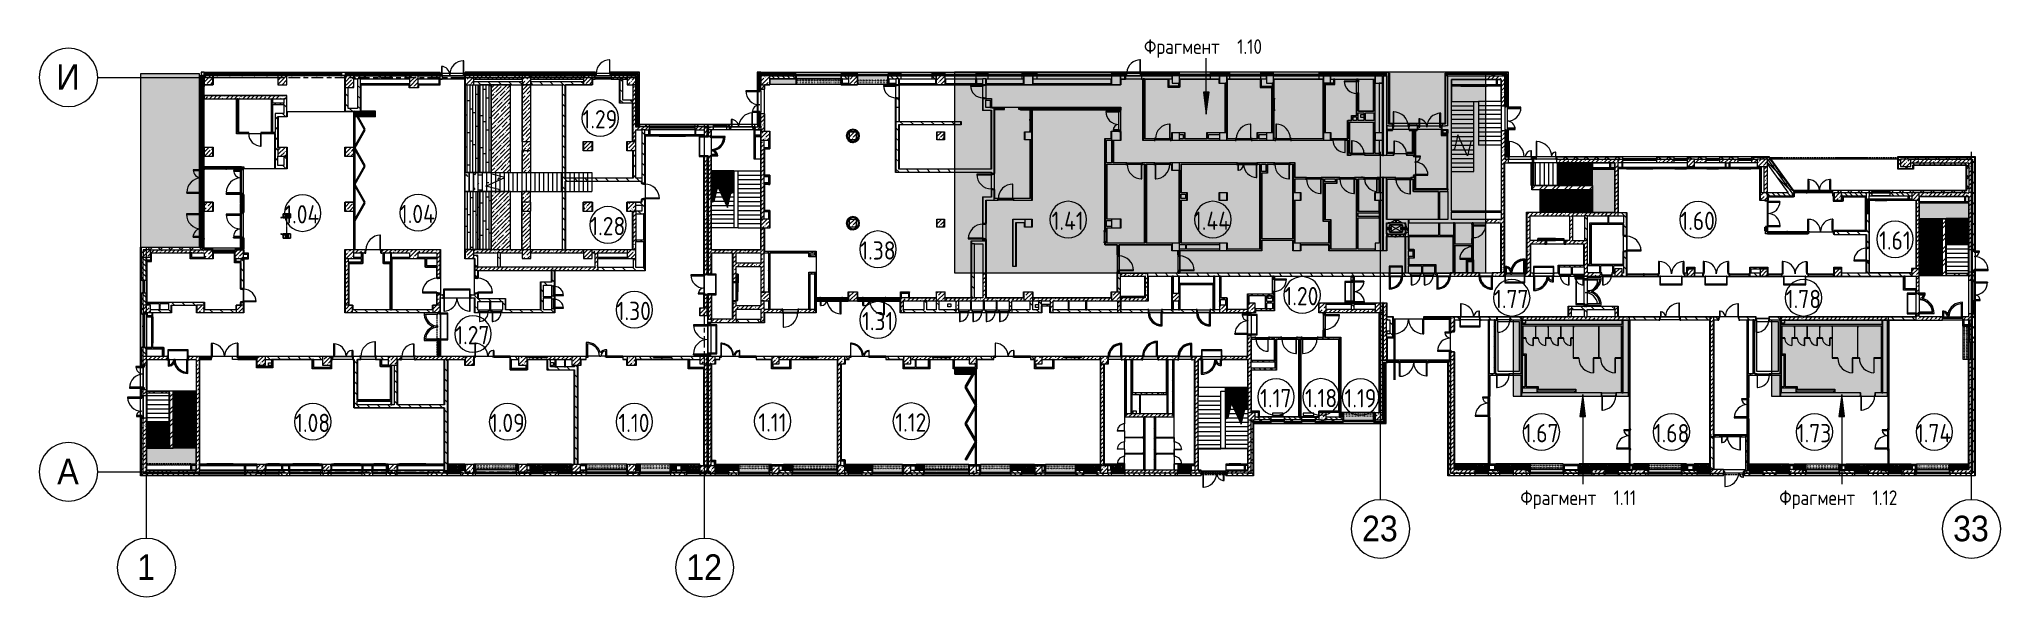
# Model space of a CAD drawing. Header units: millimetres. Extents: x 54725 to 263872, y -8553 to 29614.
# Drawn here: x 129633 to 263872, y -8553 to 29614 of the extents above; entities that cross this region are included whole.
import ezdxf

# ---------------------------------------------------------------- set-up
doc = ezdxf.new("R2010")
doc.units = ezdxf.units.MM
doc.linetypes.add('200_ШТРИХ__ш1_п0_6_', pattern=[80, 50, -30])
doc.linetypes.add('Осевая', pattern=[1587.5, 317.5, -238.125, 793.75, -238.125])
for name, color, linetype, lineweight in [('A-AREA-IDEN', 7, 'Continuous', 9), ('A-DETL', 7, 'Continuous', 5), ('A-DETL-2', 7, 'Continuous', 30), ('A-DETL-MBND-1', 7, '200_ШТРИХ__ш1_п0_6_', 9), ('A-DOOR-7', 7, 'Continuous', 5), ('A-GENM-4', 7, 'Continuous', 5), ('A-GLAZ-2', 7, 'Continuous', 5), ('A-GLAZ-CURT-3', 7, 'Continuous', 5), ('A-GLAZ-CWMG-3', 7, 'Continuous', 5), ('A-WALL', 7, 'Continuous', 9), ('A-WALL-4', 7, 'Continuous', 5), ('I-WALL-3', 7, 'Continuous', 5), ('M-EQPM-4', 7, 'Continuous', 5), ('S-COLS', 7, 'Continuous', 5), ('S-STRS-4', 7, 'Continuous', 5), ('S-STRS-MBND-1', 7, 'Continuous', 5), ('Знаки', 7, 'Continuous', 5), ('Оси', 7, 'Continuous', 9), ('Оси-1', 7, 'Continuous', 20), ('Оси-2', 7, 'Осевая', 9)]:
    doc.layers.add(name, color=color, linetype=linetype, lineweight=lineweight)
for name, color, linetype, lineweight, true_color in [('A-DETL-1', 7, 'Continuous', 5, 0x2b586c), ('A-DETL-GENF-2', 7, 'Continuous', 9, 0xeeeeee), ('A-DETL-GENF-4', 7, 'Continuous', 5, 0xaaaaaa), ('A-DETL-GENF-5', 7, 'Continuous', 5, 0xe2e2e2), ('A-DOOR-3', 7, 'Continuous', 5, 0xaaaaaa), ('A-DOOR-4', 7, 'Continuous', 5, 0xe2e2e2), ('A-DOOR-5', 7, 'Continuous', 5, 0x6f9cb0), ('A-DOOR-6', 7, 'Continuous', 5, 0x2b586c), ('A-DOOR-FRAM-2', 7, 'Continuous', 5, 0xe2e2e2), ('A-DOOR-FRAM-3', 7, 'Continuous', 5, 0xaaaaaa), ('A-DOOR-FRAM-4', 7, 'Continuous', 5, 0x6f9cb0), ('A-FLOR-1', 7, 'Continuous', 5, 0xaaaaaa), ('A-FLOR-2', 7, 'Continuous', 5, 0x6f9cb0), ('A-GENM-3', 7, 'Continuous', 5, 0x2b586c), ('A-GENM-5', 7, 'Continuous', 5, 0xe2ddcd), ('A-GLAZ-3', 7, 'Continuous', 5, 0x2b586c), ('A-GLAZ-CURT-2', 7, 'Continuous', 5, 0x2b586c), ('A-GLAZ-CWMG-2', 7, 'Continuous', 5, 0x2b586c), ('A-GLAZ-CWMG-4', 7, 'Continuous', 5, 0x383e42), ('A-WALL-5', 7, 'Continuous', 9, 0x2b586c), ('A-WALL-6', 7, 'Continuous', 5, 0x2b586c), ('G-ANNO-TEXT-1', 7, 'Continuous', 9, 0x3c3c3c), ('I-WALL-1', 7, 'Continuous', 5, 0xe7e7e7), ('I-WALL-2', 7, 'Continuous', 9, 0xe7e7e7), ('I-WALL-4', 7, 'Continuous', 5, 0x2b586c), ('I-WALL-5', 7, 'Continuous', 5, 0x787878), ('M-EQPM-3', 7, 'Continuous', 5, 0x2b586c), ('S-COLS-1', 7, 'Continuous', 5, 0x2b586c), ('S-STRS-5', 7, 'Continuous', 5, 0x2b586c), ('S-STRS-6', 7, 'Continuous', 5, 0x787878), ('S-STRS-7', 9, 'Continuous', 5, 0x808080), ('S-STRS-MBND-2', 7, 'Continuous', 5, 0x2b586c), ('Знаки-1', 7, 'Continuous', 5, 0x787878), ('Знаки-2', 7, 'Continuous', 5, 0x2b586c), ('Знаки-3', 7, 'Continuous', 5, 0xd7cfbf), ('Знаки-4', 7, 'Continuous', 5, 0xc0c0c0)]:
    doc.layers.add(name, color=color, linetype=linetype, lineweight=lineweight, true_color=true_color)
doc.layers.add('A-DETL-GENF-3', color=7, linetype='Continuous', lineweight=9, true_color=0x4994b4, transparency=0.4)
doc.layers.add('S-STRS-3', color=7, linetype='Continuous', lineweight=15, true_color=0xd7cdc4, transparency=1)
doc.styles.add('Arial_1', font='arial.ttf', dxfattribs={"width": 0.9, "height": 1750})
doc.styles.add('GOST Common_3', font='GOST_Common.ttf', dxfattribs={"width": 0.9, "height": 1250})
doc.styles.add('GOST Common_4', font='GOST_Common.ttf', dxfattribs={"width": 0.9, "height": 1000})
pattern_1 = [(45, (136861.56, 0), (-285.1231, 285.1231), []), (45, (137146.7, 0), (-285.1231, 285.1231), [504.031, -100.806, 16.764, -84.042])]
pattern_2 = [(135, (136861.56, 0), (-176.7767, -176.7767), [])]
pattern_3 = [(45, (136861.56, 0), (-176.7767, 176.7767), [])]
pattern_4 = [(135, (136861.56, 0), (-353.5534, -353.5534), [])]
pattern_5 = [(45, (136861.56, 0), (-353.5534, 353.5534), []), (135, (136861.56, 0), (-353.5534, -353.5534), [])]
pattern_6 = [(135, (1826.41, 164.685), (-14.14214, -14.14214), []), (225, (1826.41, 164.685), (14.14214, -14.14214), [])]
pattern_7 = [(45, (-296.384, 164.685), (-14.1421, 14.1421), []), (135, (-296.384, 164.685), (-14.1421, -14.1421), [])]
pattern_8 = [(135, (1826.41, 104.685), (-14.14214, -14.14214), []), (225, (1826.41, 104.685), (14.14214, -14.14214), [])]
pattern_9 = [(45, (-296.384, 104.685), (-14.1421, 14.1421), []), (135, (-296.384, 104.685), (-14.1421, -14.1421), [])]
pattern_10 = [(45, (136861.56, 0), (-427.6843, 427.6843), []), (45, (137146.7, 0), (-427.6843, 427.6843), [])]
pattern_11 = [(135, (1751.41, 174.685), (-14.14214, -14.14214), []), (225, (1751.41, 174.685), (14.14214, -14.14214), [])]
pattern_12 = [(45, (-371.384, 174.685), (-14.1421, 14.1421), []), (135, (-371.384, 174.685), (-14.1421, -14.1421), [])]
pattern_13 = [(135, (136861.56, 0), (-377.1708, -377.1708), [533.4, -88.9, 17.78, -88.9]), (135, (136861.56, 376.94), (-377.1708, -377.1708), []), (50, (136861.56, 0), (637.6445, -55.7866), [66.675, -733.425]), (355, (136861.56, 0), (-123.3494, 668.6992), [53.34, -586.74]), (100.451, (136914.7, -4.65), (514.299, 612.908), [56.665, -623.315]), (46.184, (136861.6, 177.8), (948.7764, -147.1497), [100.012, -1100.137]), (96.636, (136940.6, 165.5), (830.909, 865.997), [84.998, -934.973]), (351.184, (136861.6, 177.8), (830.918, 865.988), [80.01, -880.11]), (21, (136950.46, 133.35), (530.6506, -357.9283), [66.675, -733.425]), (326, (136950.46, 133.35), (216.308, 644.6585), [53.34, -586.74]), (71.451, (136994.7, 103.5), (746.9596, 286.7243), [56.665, -623.315]), (37.5, (136861.56, 0), (10.81053, 295.9426), [16.764, -562.864, 16.764, -578.866, -588.962]), (37.5, (136861.56, 0), (10.81053, 295.9426), [-1175.258, 16.764, -572.198]), (7.5, (136861.56, 0), (233.86916, 350.63175), [16.764, -322.834, 16.764, -549.529, -224.472]), (7.5, (136861.56, 0), (233.86916, 350.63175), [-905.891, 16.764, -207.708]), (327.5, (136663.31, 0), (474.5678, -20.0513), [16.764, -205.486, 16.764, -676.656, -920.115]), (327.5, (136663.31, 0), (474.5678, -20.0513), [-915.67, 16.764, -903.351]), (317.5, (136574.4, 0), (518.4522, 88.9934), [16.764, -272.161, 16.764, -443.738, -653.415]), (317.5, (136574.4, 0), (518.4522, 88.9934), [-749.427, 16.764, -636.651])]
pattern_14 = [(135, (1826.41, 114.685), (-14.14214, -14.14214), []), (225, (1826.41, 114.685), (14.14214, -14.14214), [])]
pattern_15 = [(45, (-296.384, 114.685), (-14.1421, 14.1421), []), (135, (-296.384, 114.685), (-14.1421, -14.1421), [])]
pattern_16 = [(135, (1751.41, 114.685), (-14.14214, -14.14214), []), (225, (1751.41, 114.685), (14.14214, -14.14214), [])]
pattern_17 = [(45, (-371.384, 114.685), (-14.1421, 14.1421), []), (135, (-371.384, 114.685), (-14.1421, -14.1421), [])]
pattern_18 = [(135, (1826.41, 174.685), (-14.14214, -14.14214), []), (225, (1826.41, 174.685), (14.14214, -14.14214), [])]
pattern_19 = [(45, (-296.384, 174.685), (-14.1421, 14.1421), []), (135, (-296.384, 174.685), (-14.1421, -14.1421), [])]
pattern_20 = [(135, (1751.41, 164.685), (-14.14214, -14.14214), []), (225, (1751.41, 164.685), (14.14214, -14.14214), [])]
pattern_21 = [(45, (-371.384, 164.685), (-14.1421, 14.1421), []), (135, (-371.384, 164.685), (-14.1421, -14.1421), [])]
pattern_22 = [(135, (1951.41, 164.685), (-14.14214, -14.14214), []), (225, (1951.41, 164.685), (14.14214, -14.14214), [])]
pattern_23 = [(45, (-171.384, 164.685), (-14.1421, 14.1421), []), (135, (-171.384, 164.685), (-14.1421, -14.1421), [])]
pattern_24 = [(0, (136861.56, 0), (2032, 508), [167.64, -1356.36, 167.64, -1356.36, -8128]), (0, (136861.56, 0), (2032, 508), [-3048, 167.64, -2880.36, 167.64, -1356.36, -3556]), (0, (136861.56, 0), (2032, 508), [-7620, 167.64, -848.36, 167.64, -2372.36]), (120, (137623.56, 254), (-1455.941, 1505.764), [167.64, -1356.36, 167.64, -1356.36, -8128]), (120, (137623.56, 254), (-1455.941, 1505.764), [-3048, 167.64, -2880.36, 167.64, -1356.36, -3556]), (120, (137623.56, 254), (-1455.941, 1505.764), [-7620, 167.64, -848.36, 167.64, -2372.36]), (240, (137877.56, 1270), (-576.059, -2013.764), [167.64, -1356.36, 167.64, -1356.36, -8128]), (240, (137877.56, 1270), (-576.059, -2013.764), [-3048, 167.64, -2880.36, 167.64, -1356.36, -3556]), (240, (137877.56, 1270), (-576.059, -2013.764), [-7620, 167.64, -848.36, 167.64, -2372.36])]
pattern_25 = [(135, (1526.41, 143.685), (-14.14214, -14.14214), []), (225, (1526.41, 143.685), (14.14214, -14.14214), [])]
pattern_26 = [(45, (-596.384, 143.685), (-14.1421, 14.1421), []), (135, (-596.384, 143.685), (-14.1421, -14.1421), [])]
pattern_27 = [(45, (136861.56, 0), (-530.33, 530.33), []), (135, (136861.56, 0), (-530.33, -530.33), [])]

msp = doc.modelspace()

# ---------------------------------------------------------------- texts
at = {"layer": 'A-AREA-IDEN', "char_height": 1250, "attachment_point": 1, "style": 'GOST Common_3'}
for s, insert, width in [('1.29', (166812.8, 24762.3), 3030.379), ('1.04', (146402.1, 18254), 3138.607), ('1.04', (154313.3, 18279), 3138.607), ('1.28', (167344.8, 17447.7), 3030.379), ('1.41', (198913.2, 17810.1), 2849.999), ('1.44', (208652.5, 17810.1), 3246.834), ('1.60', (241945.9, 17806.6), 3030.379), ('1.61', (255544, 16462.4), 2741.771), ('1.38', (185821.7, 15779), 3030.379), ('1.20', (214851.8, 12654.1), 3030.379), ('1.77', (229195.7, 12458.2), 3030.379), ('1.78', (249159.3, 12458.2), 3030.379), ('1.30', (169149, 11641.1), 3030.379), ('1.31', (185940.9, 10943.7), 2741.771), ('1.27', (158105, 9982.1), 3030.379), ('1.17', (213183.9, 5667.6), 2741.771), ('1.18', (216259.3, 5672.6), 2741.771), ('1.19', (218960.5, 5664.1), 2741.771), ('1.08', (147145, 3975), 3030.379), ('1.09', (160474.3, 3975), 3030.379), ('1.10', (169268.3, 3975), 2741.771), ('1.11', (178846.8, 4006), 2453.164), ('1.12', (188218.7, 4005), 2741.771), ('1.67', (231227.5, 3272.1), 3030.379), ('1.68', (240124.6, 3272.1), 3030.379), ('1.73', (249912.7, 3272.1), 3030.379), ('1.74', (258067, 3272.1), 3138.607)]:
    msp.add_mtext(s, dxfattribs=dict(at, insert=insert, width=width))
at = {"layer": 'G-ANNO-TEXT-1', "char_height": 1000, "attachment_point": 1, "style": 'GOST Common_4'}
for s, insert, width in [('Фрагмент', (205236.3, 29607.1), 7070.884), (' 1.10', (211070.3, 29607.1), 2597.468), ('Фрагмент', (230996.3, -1270.3), 7070.884), (' 1.11', (236830.3, -1270.3), 2344.936), ('Фрагмент', (248716.3, -1270.3), 7070.884), (' 1.12', (254550.3, -1270.3), 2597.468)]:
    msp.add_mtext(s, dxfattribs=dict(at, insert=insert, width=width))
at = {"layer": 'Оси', "char_height": 1750, "attachment_point": 1, "style": 'Arial_1'}
for s, insert, width in [('\\fArial|b0|i0|c204|p34|;\\W.9;И', (130810.4, 27905.2), 1948.101), ('\\fArial|b0|i0|c204|p34|;\\W.9;А', (130868.9, 905.2), 1803.797), ('23', (220158.5, -3003), 3030.379), ('33', (260608.5, -3003), 3030.379), ('\\fArial|b0|i0|c204|p34|;\\W.9;1', (136334, -5649.6), 1515.189), ('12', (173908.5, -5649.6), 3030.379)]:
    msp.add_mtext(s, dxfattribs=dict(at, insert=insert, width=width))

# ---------------------------------------------------------------- blocks, each defined once
blk = doc.blocks.new('BSC_Колонна _Прямоугольная - 600х600-23286269-Общий план 1 этажа с размещением фрагментов 1_10-1_12')
at = {"layer": 'S-COLS'}
h = blk.add_hatch(dxfattribs=at)
h.set_pattern_fill('FP_63', color=256, style=0, pattern_type=2)
h.set_pattern_definition([(45, (-29509.74, -7600), (-285.123, 285.123), []), (45, (-29224.6, -7600), (-285.123, 285.123), [504.031, -100.806, 16.764, -84.042])])
h.paths.add_polyline_path([(100, -300), (300, -300), (300, 300), (-300, 300), (-300, -300), (-23, -300)])
for p, q in [((300, 300), (-300, 300)), ((-300, 300), (-300, -300)), ((300, -300), (300, 300)), ((-300, -300), (300, -300))]:
    blk.add_line(p, q, dxfattribs=at)
blk = doc.blocks.new('BSC_Колонна _Прямоугольная - 500х500-23286270-Общий план 1 этажа с размещением фрагментов 1_10-1_12')
at = {"layer": 'S-COLS'}
h = blk.add_hatch(dxfattribs=at)
h.set_pattern_fill('FP_64', color=256, style=0, pattern_type=2)
h.set_pattern_definition([(45, (-38790, -7650), (-285.123, 285.123), []), (45, (-38504.88, -7650), (-285.123, 285.123), [504.031, -100.806, 16.764, -84.042])])
h.paths.add_polyline_path([(250, -250), (250, 250), (-250, 250), (-250, -250), (124, -250)])
for p, q in [((250, 250), (-250, 250)), ((-250, 250), (-250, -250)), ((250, -250), (250, 250)), ((-250, -250), (250, -250))]:
    blk.add_line(p, q, dxfattribs=at)
blk = doc.blocks.new('BSC_Колонна _Прямоугольная - 500х500-V108-Общий план 1 этажа с размещением фрагментов 1_10-1_12')
at = {"layer": 'S-COLS'}
h = blk.add_hatch(dxfattribs=at)
h.set_pattern_fill('FP_65', color=256, style=0, pattern_type=2)
h.set_pattern_definition([(45, (-43160, -7650), (-285.123, 285.123), []), (45, (-42874.88, -7650), (-285.123, 285.123), [504.031, -100.806, 16.764, -84.042])])
h.paths.add_polyline_path([(250, -250), (250, 250), (-250, 250), (-250, -250), (-50, -250)])
for p, q in [((250, 250), (-250, 250)), ((-250, 250), (-250, -250)), ((250, -250), (250, 250)), ((-250, -250), (250, -250))]:
    blk.add_line(p, q, dxfattribs=at)
blk = doc.blocks.new('BSC_Колонна _Прямоугольная - 500х500-V109-Общий план 1 этажа с размещением фрагментов 1_10-1_12')
at = {"layer": 'S-COLS'}
h = blk.add_hatch(dxfattribs=at)
h.set_pattern_fill('FP_66', color=256, style=0, pattern_type=2)
h.set_pattern_definition([(45, (-47660, -7650), (-285.123, 285.123), []), (45, (-47374.88, -7650), (-285.123, 285.123), [504.031, -100.806, 16.764, -84.042])])
h.paths.add_polyline_path([(-250, -250), (250, -250), (250, 250), (-250, 250), (-250, 30)])
for p, q in [((250, 250), (-250, 250)), ((-250, 250), (-250, -250)), ((250, -250), (250, 250)), ((-250, -250), (250, -250))]:
    blk.add_line(p, q, dxfattribs=at)
blk = doc.blocks.new('BSC_Колонна _Прямоугольная - 500х500-V110-Общий план 1 этажа с размещением фрагментов 1_10-1_12')
at = {"layer": 'S-COLS'}
h = blk.add_hatch(dxfattribs=at)
h.set_pattern_fill('FP_67', color=256, style=0, pattern_type=2)
h.set_pattern_definition([(45, (-52160, -7650), (-285.123, 285.123), []), (45, (-51874.88, -7650), (-285.123, 285.123), [504.031, -100.806, 16.764, -84.042])])
h.paths.add_polyline_path([(250, -250), (250, 250), (-250, 250), (-250, -250)])
for p, q in [((250, 250), (-250, 250)), ((-250, 250), (-250, -250)), ((250, -250), (250, 250)), ((-250, -250), (250, -250))]:
    blk.add_line(p, q, dxfattribs=at)
blk = doc.blocks.new('BSC_Колонна _Прямоугольная - 500х500-V111-Общий план 1 этажа с размещением фрагментов 1_10-1_12')
at = {"layer": 'S-COLS'}
h = blk.add_hatch(dxfattribs=at)
h.set_pattern_fill('FP_68', color=256, style=0, pattern_type=2)
h.set_pattern_definition([(45, (-61160, -7650), (-285.1231, 285.1231), []), (45, (-60874.88, -7650), (-285.123, 285.123), [504.031, -100.806, 16.764, -84.042])])
h.paths.add_polyline_path([(250, -250), (250, 250), (-250, 250), (-250, -250)])
for p, q in [((250, 250), (-250, 250)), ((-250, 250), (-250, -250)), ((250, -250), (250, 250)), ((-250, -250), (250, -250))]:
    blk.add_line(p, q, dxfattribs=at)
blk = doc.blocks.new('BSC_Колонна _Прямоугольная - 600х600-V112-Общий план 1 этажа с размещением фрагментов 1_10-1_12')
at = {"layer": 'S-COLS'}
h = blk.add_hatch(dxfattribs=at)
h.set_pattern_fill('FP_69', color=256, style=0, pattern_type=2)
h.set_pattern_definition([(45, (-25860, -200), (-285.123, 285.123), []), (45, (-25574.88, -200), (-285.123, 285.123), [504.031, -100.806, 16.764, -84.042])])
h.paths.add_polyline_path([(300, -300), (300, 300), (-300, 300), (-300, -300), (-56, -300)])
for p, q in [((300, 300), (-300, 300)), ((-300, 300), (-300, -300)), ((300, -300), (300, 300)), ((-300, -300), (300, -300))]:
    blk.add_line(p, q, dxfattribs=at)
blk = doc.blocks.new('BSC_Колонна _Прямоугольная - 600х600-V113-Общий план 1 этажа с размещением фрагментов 1_10-1_12')
at = {"layer": 'S-COLS'}
h = blk.add_hatch(dxfattribs=at)
h.set_pattern_fill('FP_70', color=256, style=0, pattern_type=2)
h.set_pattern_definition([(45, (-29509.74, -200), (-285.123, 285.123), []), (45, (-29224.6, -200), (-285.123, 285.123), [504.031, -100.806, 16.764, -84.042])])
h.paths.add_polyline_path([(300, -300), (300, 300), (-300, 300), (-300, -300), (-35, -300)])
for p, q in [((300, 300), (-300, 300)), ((-300, 300), (-300, -300)), ((300, -300), (300, 300)), ((-300, -300), (300, -300))]:
    blk.add_line(p, q, dxfattribs=at)
blk = doc.blocks.new('BSC_Колонна _Прямоугольная - 500х500-V114-Общий план 1 этажа с размещением фрагментов 1_10-1_12')
at = {"layer": 'S-COLS'}
h = blk.add_hatch(dxfattribs=at)
h.set_pattern_fill('FP_71', color=256, style=0, pattern_type=2)
h.set_pattern_definition([(45, (-38790, -150), (-285.123, 285.123), []), (45, (-38504.88, -150), (-285.123, 285.123), [504.031, -100.806, 16.764, -84.042])])
h.paths.add_polyline_path([(250, -250), (250, 250), (-250, 250), (-250, -250), (124, -250)])
for p, q in [((250, 250), (-250, 250)), ((-250, 250), (-250, -250)), ((250, -250), (250, 250)), ((-250, -250), (250, -250))]:
    blk.add_line(p, q, dxfattribs=at)
blk = doc.blocks.new('BSC_Колонна _Прямоугольная - 500х500-V115-Общий план 1 этажа с размещением фрагментов 1_10-1_12')
at = {"layer": 'S-COLS'}
h = blk.add_hatch(dxfattribs=at)
h.set_pattern_fill('FP_72', color=256, style=0, pattern_type=2)
h.set_pattern_definition([(45, (-43160, -150), (-285.123, 285.123), []), (45, (-42874.88, -150), (-285.123, 285.123), [504.031, -100.806, 16.764, -84.042])])
h.paths.add_polyline_path([(250, -250), (250, 250), (-250, 250), (-250, -250), (-50, -250)])
for p, q in [((250, 250), (-250, 250)), ((-250, 250), (-250, -250)), ((250, -250), (250, 250)), ((-250, -250), (250, -250))]:
    blk.add_line(p, q, dxfattribs=at)
blk = doc.blocks.new('BSC_Колонна _Прямоугольная - 500х500-V116-Общий план 1 этажа с размещением фрагментов 1_10-1_12')
at = {"layer": 'S-COLS'}
h = blk.add_hatch(dxfattribs=at)
h.set_pattern_fill('FP_73', color=256, style=0, pattern_type=2)
h.set_pattern_definition([(45, (-47660, -150), (-285.123, 285.123), []), (45, (-47374.88, -150), (-285.123, 285.123), [504.031, -100.806, 16.764, -84.042])])
h.paths.add_polyline_path([(169, -250), (250, -250), (250, 250), (-250, 250), (-250, -250)])
for p, q in [((250, 250), (-250, 250)), ((-250, 250), (-250, -250)), ((250, -250), (250, 250)), ((-250, -250), (250, -250))]:
    blk.add_line(p, q, dxfattribs=at)
blk = doc.blocks.new('BSC_Колонна _Прямоугольная - 500х500-V117-Общий план 1 этажа с размещением фрагментов 1_10-1_12')
at = {"layer": 'S-COLS'}
h = blk.add_hatch(dxfattribs=at)
h.set_pattern_fill('FP_74', color=256, style=0, pattern_type=2)
h.set_pattern_definition([(45, (-52160, -150), (-285.123, 285.123), []), (45, (-51874.88, -150), (-285.123, 285.123), [504.031, -100.806, 16.764, -84.042])])
h.paths.add_polyline_path([(250, -250), (250, 250), (-250, 250), (-250, -250), (-136, -250)])
for p, q in [((250, 250), (-250, 250)), ((-250, 250), (-250, -250)), ((250, -250), (250, 250)), ((-250, -250), (250, -250))]:
    blk.add_line(p, q, dxfattribs=at)
blk = doc.blocks.new('BSC_Колонна _Прямоугольная - 500х500-V118-Общий план 1 этажа с размещением фрагментов 1_10-1_12')
at = {"layer": 'S-COLS'}
h = blk.add_hatch(dxfattribs=at)
h.set_pattern_fill('FP_75', color=256, style=0, pattern_type=2)
h.set_pattern_definition([(45, (-61160, -150), (-285.123, 285.123), []), (45, (-60874.88, -150), (-285.123, 285.123), [504.031, -100.806, 16.764, -84.042])])
h.paths.add_polyline_path([(-221, -250), (250, -250), (250, 250), (-250, 250), (-250, -250)])
for p, q in [((250, 250), (-250, 250)), ((-250, 250), (-250, -250)), ((250, -250), (250, 250)), ((-250, -250), (250, -250))]:
    blk.add_line(p, q, dxfattribs=at)
blk = doc.blocks.new('BSC_Колонна _Прямоугольная - 500х500-V119-Общий план 1 этажа с размещением фрагментов 1_10-1_12')
at = {"layer": 'S-COLS'}
h = blk.add_hatch(dxfattribs=at)
h.set_pattern_fill('FP_76', color=256, style=0, pattern_type=2)
h.set_pattern_definition([(45, (-65660, -150), (-285.1231, 285.1231), []), (45, (-65374.88, -150), (-285.1231, 285.1231), [504.031, -100.806, 16.764, -84.042])])
h.paths.add_polyline_path([(-1, -250), (250, -250), (250, 250), (-250, 250), (-250, -250)])
for p, q in [((250, 250), (-250, 250)), ((-250, 250), (-250, -250)), ((250, -250), (250, 250)), ((-250, -250), (250, -250))]:
    blk.add_line(p, q, dxfattribs=at)
blk = doc.blocks.new('BSC_Колонна _Прямоугольная - 500х500-V120-Общий план 1 этажа с размещением фрагментов 1_10-1_12')
at = {"layer": 'S-COLS'}
h = blk.add_hatch(dxfattribs=at)
h.set_pattern_fill('FP_77', color=256, style=0, pattern_type=2)
h.set_pattern_definition([(45, (-75730, -3800), (-285.1231, 285.1231), []), (45, (-75444.88, -3800), (-285.1231, 285.1231), [504.031, -100.806, 16.764, -84.042])])
h.paths.add_polyline_path([(120, -250), (250, -250), (250, 250), (-250, 250), (-250, -250), (-30, -250)])
for p, q in [((250, 250), (-250, 250)), ((-250, 250), (-250, -250)), ((250, -250), (250, 250)), ((-250, -250), (250, -250))]:
    blk.add_line(p, q, dxfattribs=at)
blk = doc.blocks.new('BSC_Колонна _Прямоугольная - 500х500-V121-Общий план 1 этажа с размещением фрагментов 1_10-1_12')
at = {"layer": 'S-COLS'}
h = blk.add_hatch(dxfattribs=at)
h.set_pattern_fill('FP_78', color=256, style=0, pattern_type=2)
h.set_pattern_definition([(45, (-80600, -3800), (-285.1231, 285.1231), []), (45, (-80314.88, -3800), (-285.1231, 285.1231), [504.031, -100.806, 16.764, -84.042])])
h.paths.add_polyline_path([(-250, -250), (250, -250), (250, 250), (-250, 250), (-250, -217)])
for p, q in [((250, 250), (-250, 250)), ((-250, 250), (-250, -250)), ((250, -250), (250, 250)), ((-250, -250), (250, -250))]:
    blk.add_line(p, q, dxfattribs=at)
blk = doc.blocks.new('BSC_Колонна _Прямоугольная - 500х500-V122-Общий план 1 этажа с размещением фрагментов 1_10-1_12')
at = {"layer": 'S-COLS'}
h = blk.add_hatch(dxfattribs=at)
h.set_pattern_fill('FP_79', color=256, style=0, pattern_type=2)
h.set_pattern_definition([(45, (-65660, -7650), (-285.1231, 285.1231), []), (45, (-65374.88, -7650), (-285.1231, 285.1231), [504.031, -100.806, 16.764, -84.042])])
h.paths.add_polyline_path([(250, -250), (250, 22), (220, 22), (220, 30), (250, 30), (250, 250), (-250, 250), (-250, -250), (-10, -250)])
for p, q in [((220, 250), (-250, 250)), ((-250, 250), (-250, -250)), ((250, -250), (250, 22)), ((-250, -250), (250, -250))]:
    blk.add_line(p, q, dxfattribs=at)
blk = doc.blocks.new('BSC_Колонна _Прямоугольная - 600х600-23205240-Общий план 1 этажа с размещением фрагментов 1_10-1_12')
at = {"layer": 'S-COLS'}
h = blk.add_hatch(dxfattribs=at)
h.set_pattern_fill('FP_80', color=256, style=0, pattern_type=2)
h.set_pattern_definition([(45, (-66460, -12000), (-285.1231, 285.1231), []), (45, (-66174.88, -12000), (-285.1231, 285.1231), [504.031, -100.806, 16.764, -84.042])])
h.paths.add_polyline_path([(-300, -300), (300, -300), (300, 300), (-300, 300), (-300, -100)])
for p, q in [((300, 300), (-300, 300)), ((-300, 300), (-300, -300)), ((300, -300), (300, 300)), ((-300, -300), (300, -300))]:
    blk.add_line(p, q, dxfattribs=at)
blk = doc.blocks.new('BSC_Колонна _Прямоугольная - 600х800-24078684-Общий план 1 этажа с размещением фрагментов 1_10-1_12')
at = {"layer": 'S-COLS'}
h = blk.add_hatch(dxfattribs=at)
h.set_pattern_fill('FP_81', color=256, style=0, pattern_type=2)
h.set_pattern_definition([(45, (-14010, -26700), (-285.123, 285.123), []), (45, (-13724.88, -26700), (-285.123, 285.123), [504.031, -100.806, 16.764, -84.042])])
h.paths.add_polyline_path([(-300, -400), (300, -400), (300, 400), (-300, 400), (-300, -284)])
for p, q in [((300, 400), (-300, 400)), ((-300, 400), (-300, -400)), ((300, -400), (300, 400)), ((-300, -400), (300, -400))]:
    blk.add_line(p, q, dxfattribs=at)
blk = doc.blocks.new('BSC_Колонна _Прямоугольная - 600х600-V123-Общий план 1 этажа с размещением фрагментов 1_10-1_12')
at = {"layer": 'S-COLS'}
h = blk.add_hatch(dxfattribs=at)
h.set_pattern_fill('FP_85', color=256, style=0, pattern_type=2)
h.set_pattern_definition([(45, (-14010, -14900), (-285.123, 285.123), []), (45, (-13724.88, -14900), (-285.123, 285.123), [504.031, -100.806, 16.764, -84.042])])
h.paths.add_polyline_path([(-267, -300), (300, -300), (300, 300), (-300, 300), (-300, -300)])
for p, q in [((300, 300), (-300, 300)), ((-300, 300), (-300, -300)), ((300, -300), (300, 300)), ((-300, -300), (300, -300))]:
    blk.add_line(p, q, dxfattribs=at)
blk = doc.blocks.new('BSC_Колонна _Прямоугольная - 600х600-23295697-Общий план 1 этажа с размещением фрагментов 1_10-1_12')
at = {"layer": 'S-COLS'}
h = blk.add_hatch(dxfattribs=at)
h.set_pattern_fill('FP_86', color=256, style=0, pattern_type=2)
h.set_pattern_definition([(45, (-14010, -18150), (-285.123, 285.123), []), (45, (-13724.88, -18150), (-285.123, 285.123), [504.031, -100.806, 16.764, -84.042])])
h.paths.add_polyline_path([(300, -300), (300, 300), (-300, 300), (-300, -300), (-267, -300)])
for p, q in [((300, 300), (-300, 300)), ((-300, 300), (-300, -300)), ((300, -300), (300, 300)), ((-300, -300), (300, -300))]:
    blk.add_line(p, q, dxfattribs=at)
blk = doc.blocks.new('BSC_Колонна _Прямоугольная - 600х600-V124-Общий план 1 этажа с размещением фрагментов 1_10-1_12')
at = {"layer": 'S-COLS'}
h = blk.add_hatch(dxfattribs=at)
h.set_pattern_fill('FP_87', color=256, style=0, pattern_type=2)
h.set_pattern_definition([(45, (-14010, -21900), (-285.123, 285.123), []), (45, (-13724.88, -21900), (-285.123, 285.123), [504.031, -100.806, 16.764, -84.042])])
h.paths.add_polyline_path([(206, -300), (300, -300), (300, 300), (-300, 300), (-300, -300), (-267, -300)])
for p, q in [((300, 300), (-300, 300)), ((-300, 300), (-300, -300)), ((300, -300), (300, 300)), ((-300, -300), (300, -300))]:
    blk.add_line(p, q, dxfattribs=at)
blk = doc.blocks.new('BSC_Колонна _Прямоугольная - 600х600-V125-Общий план 1 этажа с размещением фрагментов 1_10-1_12')
at = {"layer": 'S-COLS'}
h = blk.add_hatch(dxfattribs=at)
h.set_pattern_fill('FP_88', color=256, style=0, pattern_type=2)
h.set_pattern_definition([(45, (-25860, -7600), (-285.123, 285.123), []), (45, (-25574.88, -7600), (-285.123, 285.123), [504.031, -100.806, 16.764, -84.042])])
h.paths.add_polyline_path([(-111, -300), (300, -300), (300, 300), (-300, 300), (-300, -300)])
for p, q in [((300, 300), (-300, 300)), ((-300, 300), (-300, -300)), ((300, -300), (300, 300)), ((-300, -300), (300, -300))]:
    blk.add_line(p, q, dxfattribs=at)
blk = doc.blocks.new('BSC_Колонна _Прямоугольная - 600х600-V126-Общий план 1 этажа с размещением фрагментов 1_10-1_12')
at = {"layer": 'S-COLS'}
h = blk.add_hatch(dxfattribs=at)
h.set_pattern_fill('FP_89', color=256, style=0, pattern_type=2)
h.set_pattern_definition([(45, (-26110, -26800), (-285.123, 285.123), []), (45, (-25824.88, -26800), (-285.123, 285.123), [504.031, -100.806, 16.764, -84.042])])
h.paths.add_polyline_path([(-300, -300), (300, -300), (300, 300), (-300, 300), (-300, 80)])
for p, q in [((300, 300), (-300, 300)), ((-300, 300), (-300, -300)), ((300, -300), (300, 300)), ((-300, -300), (300, -300))]:
    blk.add_line(p, q, dxfattribs=at)
blk = doc.blocks.new('BSC_Колонна _Прямоугольная - 600х600-V127-Общий план 1 этажа с размещением фрагментов 1_10-1_12')
at = {"layer": 'S-COLS'}
h = blk.add_hatch(dxfattribs=at)
h.set_pattern_fill('FP_90', color=256, style=0, pattern_type=2)
h.set_pattern_definition([(45, (-26110, -14900), (-285.123, 285.123), []), (45, (-25824.88, -14900), (-285.123, 285.123), [504.031, -100.806, 16.764, -84.042])])
h.paths.add_polyline_path([(300, -300), (300, 300), (-300, 300), (-300, -300), (280, -300)])
for p, q in [((300, 300), (-300, 300)), ((-300, 300), (-300, -300)), ((300, -300), (300, 300)), ((-300, -300), (300, -300))]:
    blk.add_line(p, q, dxfattribs=at)
blk = doc.blocks.new('BSC_Колонна _Прямоугольная - 600х600-V128-Общий план 1 этажа с размещением фрагментов 1_10-1_12')
at = {"layer": 'S-COLS-1'}
for p, q in [((300, 300), (-300, 300)), ((-300, 300), (-300, -300)), ((300, -300), (300, 300)), ((-300, -300), (300, -300))]:
    blk.add_line(p, q, dxfattribs=at)
blk = doc.blocks.new('BSC_Колонна _Прямоугольная - 500х500-23287078-Общий план 1 этажа с размещением фрагментов 1_10-1_12')
at = {"layer": 'S-COLS-1'}
for p, q in [((250, 250), (-250, 250)), ((-250, 250), (-250, -250)), ((250, -250), (250, 250)), ((-250, -250), (250, -250))]:
    blk.add_line(p, q, dxfattribs=at)
blk = doc.blocks.new('110_Дверь_СКБ_1Ст_Внутренняя1 - Д-8 950x2100h_охрана-31784688-Общий план 1 этажа с размещением фрагментов 1_10-1_12')
at = {"layer": 'A-DOOR-3'}
h = blk.add_hatch(dxfattribs=at)
h.set_pattern_fill('FP_17', color=256, style=0, pattern_type=2)
h.set_pattern_definition(pattern_6)
h.paths.add_polyline_path([(487, 100), (462, 100), (462, -100), (487, -100)])
at = {"layer": 'A-DOOR-4'}
h = blk.add_hatch(color=256, dxfattribs=at)
h.paths.add_polyline_path([(-413, 100), (-438, 100), (-438, 20), (-403, 20), (-403, 60), (-413, 60)])
h.paths.add_polyline_path([(462, 100), (437, 100), (437, 60), (427, 60), (427, 20), (462, 20)])
at = {"layer": 'A-DOOR-FRAM-2'}
for points in [[(-455, 108), (-493, 108), (-493, 100), (-423, 100), (-423, 108), (-442, 108)], [(-438, 20), (-438, -100), (-423, -100), (-423, 20)], [(397, 950), (397, 100), (437, 100), (437, 950)], [(467, 108), (447, 108), (447, 100), (517, 100), (517, 108), (487, 108)], [(447, 20), (447, -100), (462, -100), (462, 20)], [(-493, -100), (-493, -108), (-423, -108), (-423, -100), (-463, -100)], [(487, -100), (447, -100), (447, -108), (517, -108), (517, -100)]]:
    blk.add_hatch(color=256, dxfattribs=at).paths.add_polyline_path(points)
at = {"layer": 'A-DOOR-FRAM-3'}
h = blk.add_hatch(dxfattribs=at)
h.set_pattern_fill('FP_18', color=256, style=0, pattern_type=2)
h.set_pattern_definition(pattern_7)
h.paths.add_polyline_path([(-459, 100), (-463, 100), (-463, -100), (-438, -100), (-438, 100), (-455, 100)])
at = {"layer": 'A-DOOR-3'}
for p, q in [((437, 950), (397, 950)), ((397, 950), (397, 100)), ((397, 100), (437, 100)), ((437, 100), (437, 950))]:
    blk.add_line(p, q, dxfattribs=at)
blk.add_arc((437, 100), 850, 90, 180, dxfattribs=at)
at = {"layer": 'A-DOOR-FRAM-3'}
for p, q in [((-423, 108), (-493, 108)), ((-493, 108), (-493, 100)), ((-493, 100), (-423, 100)), ((-438, 100), (-463, 100)), ((-463, 100), (-463, -100)), ((-413, 100), (-438, 100)), ((-438, 100), (-438, 20)), ((-438, -100), (-438, 100)), ((-423, 100), (-438, 100)), ((-438, 100), (-438, 99)), ((-438, 99), (-423, 99)), ((-438, 20), (-403, 20)), ((-423, 20), (-438, 20)), ((-438, 20), (-438, -100)), ((-423, 100), (-423, 108)), ((-423, 99), (-423, 100)), ((-423, -100), (-423, 20)), ((-413, 60), (-413, 100)), ((-403, 60), (-413, 60)), ((-403, 20), (-403, 60)), ((437, 60), (427, 60)), ((427, 60), (427, 20)), ((427, 20), (462, 20)), ((437, 100), (437, 60)), ((462, 100), (437, 100)), ((517, 108), (447, 108)), ((447, 108), (447, 100)), ((462, 100), (447, 100)), ((447, 100), (447, 99)), ((447, 100), (517, 100)), ((447, 99), (462, 99)), ((462, 20), (447, 20)), ((447, 20), (447, -100)), ((462, 20), (462, 100)), ((487, 100), (462, 100)), ((462, 100), (462, -100)), ((462, 99), (462, 100)), ((462, -100), (462, 20)), ((487, -100), (487, 100)), ((517, 100), (517, 108)), ((-423, -100), (-493, -100)), ((-493, -100), (-493, -108)), ((-493, -108), (-423, -108)), ((-463, -100), (-438, -100)), ((-438, -100), (-423, -100)), ((-423, -108), (-423, -100)), ((447, -100), (462, -100)), ((517, -100), (447, -100)), ((447, -100), (447, -108)), ((447, -108), (517, -108)), ((462, -100), (487, -100)), ((517, -108), (517, -100))]:
    blk.add_line(p, q, dxfattribs=at)
blk = doc.blocks.new('110_Дверь_СКБ_1Ст_Внутренняя1 - Д-8 950x2100h_охрана-32224770-Общий план 1 этажа с размещением фрагментов 1_10-1_12')
at = {"layer": 'A-DOOR-3'}
h = blk.add_hatch(dxfattribs=at)
h.set_pattern_fill('FP_26', color=256, style=0, pattern_type=2)
h.set_pattern_definition(pattern_8)
h.paths.add_polyline_path([(487, 40), (462, 40), (462, -40), (487, -40), (487, 40)])
at = {"layer": 'A-DOOR-4'}
h = blk.add_hatch(color=256, dxfattribs=at)
h.paths.add_polyline_path([(437, 40), (437, 0), (427, 0), (427, -40), (462, -40), (462, 40)])
h.paths.add_polyline_path([(-438, 40), (-438, -40), (-403, -40), (-403, 0), (-413, 0), (-413, 40), (-423, 40)])
at = {"layer": 'A-DOOR-FRAM-2'}
for points in [[(-423, 48), (-493, 48), (-493, 40), (-423, 44)], [(397, 890), (397, 40), (437, 40), (437, 890)], [(462, 48), (447, 48), (447, 40), (517, 40), (517, 48), (467, 48)], [(-463, -40), (-493, -40), (-493, -48), (-423, -48), (-423, -40), (-438, -40)], [(487, -40), (447, -40), (447, -48), (517, -48), (517, -40), (487, -40)]]:
    blk.add_hatch(color=256, dxfattribs=at).paths.add_polyline_path(points)
at = {"layer": 'A-DOOR-FRAM-3'}
h = blk.add_hatch(dxfattribs=at)
h.set_pattern_fill('FP_27', color=256, style=0, pattern_type=2)
h.set_pattern_definition(pattern_9)
h.paths.add_polyline_path([(-463, 40), (-463, -40), (-438, -40), (-438, 40)])
at = {"layer": 'A-DOOR-3'}
for p, q in [((437, 890), (397, 890)), ((397, 890), (397, 40)), ((397, 40), (437, 40)), ((437, 40), (437, 890))]:
    blk.add_line(p, q, dxfattribs=at)
blk.add_arc((437, 40), 850, 90, 180, dxfattribs=at)
at = {"layer": 'A-DOOR-FRAM-3'}
for p, q in [((-423, 48), (-493, 48)), ((-493, 48), (-493, 40)), ((-493, 40), (-423, 40)), ((-438, 40), (-463, 40)), ((-463, 40), (-463, -40)), ((-413, 40), (-438, 40)), ((-438, 40), (-438, -40)), ((-438, -40), (-438, 40)), ((-423, 40), (-438, 40)), ((-438, 40), (-438, 39)), ((-438, 39), (-423, 39)), ((-423, 40), (-423, 48)), ((-423, 39), (-423, 40)), ((-413, 0), (-413, 40)), ((-403, 0), (-413, 0)), ((-403, -40), (-403, 0)), ((437, 0), (427, 0)), ((427, 0), (427, -40)), ((437, 40), (437, 0)), ((462, 40), (437, 40)), ((517, 48), (447, 48)), ((447, 48), (447, 40)), ((462, 40), (447, 40)), ((447, 40), (447, 39)), ((447, 40), (517, 40)), ((447, 39), (462, 39)), ((462, -40), (462, 40)), ((487, 40), (462, 40)), ((462, 40), (462, -40)), ((462, 39), (462, 40)), ((487, -40), (487, 40)), ((517, 40), (517, 48)), ((-423, -40), (-493, -40)), ((-493, -40), (-493, -48)), ((-493, -48), (-423, -48)), ((-463, -40), (-438, -40)), ((-423, -39), (-438, -39)), ((-438, -39), (-438, -40)), ((-438, -40), (-403, -40)), ((-438, -40), (-423, -40)), ((-423, -40), (-423, -39)), ((-423, -48), (-423, -40)), ((427, -40), (462, -40)), ((462, -39), (447, -39)), ((447, -39), (447, -40)), ((447, -40), (462, -40)), ((517, -40), (447, -40)), ((447, -40), (447, -48)), ((447, -48), (517, -48)), ((462, -40), (462, -39)), ((462, -40), (487, -40)), ((517, -48), (517, -40))]:
    blk.add_line(p, q, dxfattribs=at)
blk = doc.blocks.new('110_Дверь_СКБ_1Ст_Внутренняя1 - Д-7а_л__950x2100h_Туалет-32220591-Общий план 1 этажа с размещением фрагментов 1_10-1_12')
at = {"layer": 'A-DOOR-FRAM-2'}
for points in [[(-512.5, 118), (-542.5, 118), (-542.5, 110), (-472.5, 110), (-472.5, 118), (-499, 118)], [(452.6, 1060), (447.5, 1060), (452.6, 110), (487.5, 112), (487.5, 1060)], [(567.5, 118), (497.5, 118), (497.5, 110), (567.5, 110)]]:
    blk.add_hatch(color=256, dxfattribs=at).paths.add_polyline_path(points)
at = {"layer": 'A-DOOR-3'}
for p, q in [((487.5, 1060), (447.5, 1060)), ((447.5, 1060), (447.5, 110)), ((487.5, 110), (487.5, 1060))]:
    blk.add_line(p, q, dxfattribs=at)
blk.add_arc((487.5, 110), 950, 90, 180, dxfattribs=at)
at = {"layer": 'A-DOOR-5'}
blk.add_line((447.5, 110), (487.5, 110), dxfattribs=at)
at = {"layer": 'A-DOOR-FRAM-3'}
for p, q in [((-472.5, 118), (-542.5, 118)), ((-542.5, 118), (-542.5, 110)), ((-472.5, 110), (-472.5, 118)), ((567.5, 118), (497.5, 118)), ((497.5, 118), (497.5, 110)), ((567.5, 110), (567.5, 118))]:
    blk.add_line(p, q, dxfattribs=at)
at = {"layer": 'A-DOOR-FRAM-4'}
for p, q in [((-542.5, 110), (-472.5, 110)), ((-487.5, 110), (-512.5, 110)), ((-512.5, 110), (-512.5, -110)), ((-462.5, 110), (-487.5, 110)), ((-487.5, 110), (-487.5, 30)), ((-487.5, -110), (-487.5, 110)), ((-472.5, 110), (-487.5, 110)), ((-487.5, 110), (-487.5, 109)), ((-487.5, 109), (-472.5, 109)), ((-487.5, 30), (-452.5, 30)), ((-472.5, 30), (-487.5, 30)), ((-487.5, 30), (-487.5, -110)), ((-472.5, 109), (-472.5, 110)), ((-472.5, -110), (-472.5, 30)), ((-462.5, 70), (-462.5, 110)), ((-452.5, 70), (-462.5, 70)), ((-452.5, 30), (-452.5, 70)), ((487.5, 70), (477.5, 70)), ((477.5, 70), (477.5, 30)), ((477.5, 30), (512.5, 30)), ((487.5, 110), (487.5, 70)), ((512.5, 110), (487.5, 110)), ((512.5, 110), (497.5, 110)), ((497.5, 110), (497.5, 109)), ((497.5, 110), (567.5, 110)), ((497.5, 109), (512.5, 109)), ((512.5, 30), (497.5, 30)), ((497.5, 30), (497.5, -110)), ((512.5, 30), (512.5, 110)), ((537.5, 110), (512.5, 110)), ((512.5, 110), (512.5, -110)), ((512.5, 109), (512.5, 110)), ((512.5, -110), (512.5, 30)), ((537.5, -110), (537.5, 110)), ((-472.5, -110), (-542.5, -110)), ((-542.5, -110), (-542.5, -118)), ((-542.5, -118), (-472.5, -118)), ((-512.5, -110), (-487.5, -110)), ((-487.5, -110), (-472.5, -110)), ((-472.5, -118), (-472.5, -110)), ((497.5, -110), (512.5, -110)), ((567.5, -110), (497.5, -110)), ((497.5, -110), (497.5, -118)), ((497.5, -118), (567.5, -118)), ((512.5, -110), (537.5, -110)), ((567.5, -118), (567.5, -110))]:
    blk.add_line(p, q, dxfattribs=at)
blk = doc.blocks.new('110_Дверь_СКБ_1Ст_Внутренняя1 - Д-8 950x2100h_охрана-V129-Общий план 1 этажа с размещением фрагментов 1_10-1_12')
at = {"layer": 'A-DOOR-3'}
h = blk.add_hatch(dxfattribs=at)
h.set_pattern_fill('FP_17', color=256, style=0, pattern_type=2)
h.set_pattern_definition(pattern_6)
h.paths.add_polyline_path([(485, 100), (462, 100), (462, -100), (487, -100), (487, 100)])
at = {"layer": 'A-DOOR-4'}
h = blk.add_hatch(color=256, dxfattribs=at)
h.paths.add_polyline_path([(437, 100), (437, 60), (427, 60), (427, 20), (462, 20), (462, 100)])
h.paths.add_polyline_path([(-423, 100), (-438, 100), (-438, 20), (-403, 20), (-403, 60), (-413, 60), (-413, 100)])
at = {"layer": 'A-DOOR-FRAM-2'}
for points in [[(-423, 108), (-493, 108), (-493, 100), (-423, 100)], [(-423, 20), (-438, 17), (-438, -100), (-423, -100), (-423, 18)], [(437, 950), (397, 950), (397, 100), (437, 100), (437, 365)], [(462, 108), (447, 108), (447, 100), (517, 100), (517, 108), (467, 108)], [(462, 20), (447, 20), (447, -100), (462, -100), (462, 14)], [(-493, -100), (-493, -108), (-423, -108), (-423, -100), (-463, -100)], [(462, -100), (447, -100), (447, -108), (517, -108), (517, -100), (485, -100)]]:
    blk.add_hatch(color=256, dxfattribs=at).paths.add_polyline_path(points)
at = {"layer": 'A-DOOR-FRAM-3'}
h = blk.add_hatch(dxfattribs=at)
h.set_pattern_fill('FP_18', color=256, style=0, pattern_type=2)
h.set_pattern_definition(pattern_7)
h.paths.add_polyline_path([(-438, 100), (-463, 100), (-463, -100), (-438, -100), (-438, 17)])
at = {"layer": 'A-DOOR-3'}
for p, q in [((437, 950), (397, 950)), ((397, 950), (397, 100)), ((397, 100), (437, 100)), ((437, 100), (437, 950))]:
    blk.add_line(p, q, dxfattribs=at)
blk.add_arc((437, 100), 850, 90, 180, dxfattribs=at)
at = {"layer": 'A-DOOR-FRAM-3'}
for p, q in [((-423, 108), (-493, 108)), ((-493, 108), (-493, 100)), ((-493, 100), (-423, 100)), ((-438, 100), (-463, 100)), ((-463, 100), (-463, -100)), ((-413, 100), (-438, 100)), ((-438, 100), (-438, 20)), ((-438, -100), (-438, 100)), ((-423, 100), (-438, 100)), ((-438, 100), (-438, 99)), ((-438, 99), (-423, 99)), ((-438, 20), (-403, 20)), ((-423, 20), (-438, 20)), ((-438, 20), (-438, -100)), ((-423, 100), (-423, 108)), ((-423, 99), (-423, 100)), ((-423, -100), (-423, 20)), ((-413, 60), (-413, 100)), ((-403, 60), (-413, 60)), ((-403, 20), (-403, 60)), ((437, 60), (427, 60)), ((427, 60), (427, 20)), ((427, 20), (462, 20)), ((437, 100), (437, 60)), ((462, 100), (437, 100)), ((517, 108), (447, 108)), ((447, 108), (447, 100)), ((462, 100), (447, 100)), ((447, 100), (447, 99)), ((447, 100), (517, 100)), ((447, 99), (462, 99)), ((462, 20), (447, 20)), ((447, 20), (447, -100)), ((462, 20), (462, 100)), ((487, 100), (462, 100)), ((462, 100), (462, -100)), ((462, 99), (462, 100)), ((462, -100), (462, 20)), ((487, -100), (487, 100)), ((517, 100), (517, 108)), ((-423, -100), (-493, -100)), ((-493, -100), (-493, -108)), ((-493, -108), (-423, -108)), ((-463, -100), (-438, -100)), ((-438, -100), (-423, -100)), ((-423, -108), (-423, -100)), ((447, -100), (462, -100)), ((517, -100), (447, -100)), ((447, -100), (447, -108)), ((447, -108), (517, -108)), ((462, -100), (487, -100)), ((517, -108), (517, -100))]:
    blk.add_line(p, q, dxfattribs=at)
blk = doc.blocks.new('110_Дверь_СКБ_1Ст_Внутренняя1 - Д-8 950x2100h_охрана-V130-Общий план 1 этажа с размещением фрагментов 1_10-1_12')
at = {"layer": 'A-DOOR-3'}
h = blk.add_hatch(dxfattribs=at)
h.set_pattern_fill('FP_26', color=256, style=0, pattern_type=2)
h.set_pattern_definition(pattern_8)
h.paths.add_polyline_path([(486, 40), (462, 40), (462, -40), (487, -40), (487, 40)])
at = {"layer": 'A-DOOR-4'}
h = blk.add_hatch(color=256, dxfattribs=at)
h.paths.add_polyline_path([(-413, 40), (-438, 40), (-438, -40), (-403, -40), (-403, 0), (-413, 0)])
h.paths.add_polyline_path([(437, 40), (437, 0), (427, 0), (427, -40), (462, -40), (462, 40)])
at = {"layer": 'A-DOOR-FRAM-2'}
for points in [[(-463, 48), (-493, 48), (-493, 40), (-423, 45), (-423, 48), (-438, 48)], [(437, 890), (397, 890), (397, 40), (437, 40), (437, 746)], [(462, 48), (447, 48), (447, 40), (517, 40), (517, 48), (467, 48)], [(-438, -40), (-493, -40), (-493, -48), (-423, -48), (-423, -40)], [(487, -40), (447, -40), (447, -48), (517, -48), (517, -40), (487, -40)]]:
    blk.add_hatch(color=256, dxfattribs=at).paths.add_polyline_path(points)
at = {"layer": 'A-DOOR-FRAM-3'}
h = blk.add_hatch(dxfattribs=at)
h.set_pattern_fill('FP_27', color=256, style=0, pattern_type=2)
h.set_pattern_definition(pattern_9)
h.paths.add_polyline_path([(-463, 40), (-463, -40), (-438, -40), (-438, 40)])
at = {"layer": 'A-DOOR-3'}
for p, q in [((437, 890), (397, 890)), ((397, 890), (397, 40)), ((397, 40), (437, 40)), ((437, 40), (437, 890))]:
    blk.add_line(p, q, dxfattribs=at)
blk.add_arc((437, 40), 850, 90, 180, dxfattribs=at)
at = {"layer": 'A-DOOR-FRAM-3'}
for p, q in [((-423, 48), (-493, 48)), ((-493, 48), (-493, 40)), ((-493, 40), (-423, 40)), ((-438, 40), (-463, 40)), ((-463, 40), (-463, -40)), ((-413, 40), (-438, 40)), ((-438, 40), (-438, -40)), ((-438, -40), (-438, 40)), ((-423, 40), (-438, 40)), ((-438, 40), (-438, 39)), ((-438, 39), (-423, 39)), ((-423, 40), (-423, 48)), ((-423, 39), (-423, 40)), ((-413, 0), (-413, 40)), ((-403, 0), (-413, 0)), ((-403, -40), (-403, 0)), ((437, 0), (427, 0)), ((427, 0), (427, -40)), ((437, 40), (437, 0)), ((462, 40), (437, 40)), ((517, 48), (447, 48)), ((447, 48), (447, 40)), ((462, 40), (447, 40)), ((447, 40), (447, 39)), ((447, 40), (517, 40)), ((447, 39), (462, 39)), ((462, -40), (462, 40)), ((487, 40), (462, 40)), ((462, 40), (462, -40)), ((462, 39), (462, 40)), ((487, -40), (487, 40)), ((517, 40), (517, 48)), ((-423, -40), (-493, -40)), ((-493, -40), (-493, -48)), ((-493, -48), (-423, -48)), ((-463, -40), (-438, -40)), ((-423, -39), (-438, -39)), ((-438, -39), (-438, -40)), ((-438, -40), (-403, -40)), ((-438, -40), (-423, -40)), ((-423, -40), (-423, -39)), ((-423, -48), (-423, -40)), ((427, -40), (462, -40)), ((462, -39), (447, -39)), ((447, -39), (447, -40)), ((447, -40), (462, -40)), ((517, -40), (447, -40)), ((447, -40), (447, -48)), ((447, -48), (517, -48)), ((462, -40), (462, -39)), ((462, -40), (487, -40)), ((517, -48), (517, -40))]:
    blk.add_line(p, q, dxfattribs=at)
blk = doc.blocks.new('110_Дверь_СКБ_2Ст - Д-2а_л_ Из коридора на лестницу-32216062-Общий план 1 этажа с размещением фрагментов 1_10-1_12')
at = {"layer": 'A-DOOR-4'}
h = blk.add_hatch(color=256, dxfattribs=at)
h.paths.add_polyline_path([(662.5, 20), (712.5, 20), (712.5, 100), (662.5, 100), (662.5, 50), (652.5, 50), (652.5, 20)])
h.paths.add_polyline_path([(-637.5, 20), (-627.5, 20), (-627.5, 50), (-637.5, 50), (-637.5, 100), (-687.5, 100), (-687.5, 20)])
for points in [[(-587.5, 100), (-587.5, 500), (-637.5, 500), (-637.5, 100)], [(612.5, 100), (662.5, 100), (662.5, 1000), (612.5, 1000), (612.5, 120)], [(697.5, -100), (712.5, -100), (712.5, 20), (697.5, 20)]]:
    blk.add_hatch(color=256, dxfattribs=at).paths.add_polyline_path(points)
at = {"layer": 'A-DOOR-FRAM-2'}
for points in [[(-712.5, 100), (-672.5, 100), (-672.5, 108), (-742.5, 108), (-742.5, 100)], [(-672.5, -100), (-672.5, 20), (-687.5, 20), (-687.5, -100)], [(722.9, 100), (767.5, 100), (767.5, 108), (697.5, 108), (697.5, 100), (712.5, 100)], [(-672.5, -108), (-672.5, -100), (-742.5, -100), (-742.5, -108), (-687.5, -108)], [(737.5, -108), (767.5, -108), (767.5, -100), (697.5, -100), (697.5, -108), (736.7, -108)]]:
    blk.add_hatch(color=256, dxfattribs=at).paths.add_polyline_path(points)
at = {"layer": 'A-DOOR-3'}
for p, q in [((-637.5, 500), (-637.5, 100)), ((-587.5, 500), (-637.5, 500)), ((-637.5, 100), (-587.5, 100)), ((-587.5, 100), (-587.5, 500)), ((662.5, 1000), (612.5, 1000)), ((612.5, 1000), (612.5, 100)), ((612.5, 100), (662.5, 100)), ((662.5, 100), (662.5, 1000))]:
    blk.add_line(p, q, dxfattribs=at)
for centre, radius, start, end in [((-637.5, 100), 400, 360, 90), ((662.5, 100), 900, 90, 180)]:
    blk.add_arc(centre, radius, start, end, dxfattribs=at)
at = {"layer": 'A-DOOR-FRAM-3'}
for p, q in [((-672.5, 108), (-742.5, 108)), ((-742.5, 108), (-742.5, 100)), ((-742.5, 100), (-672.5, 100)), ((-637.5, 100), (-687.5, 100)), ((-687.5, 100), (-687.5, 20)), ((-687.5, 20), (-627.5, 20)), ((-672.5, 20), (-687.5, 20)), ((-687.5, 20), (-687.5, -100)), ((-672.5, 100), (-672.5, 108)), ((-672.5, -100), (-672.5, 20)), ((-637.5, 50), (-637.5, 100)), ((-627.5, 50), (-637.5, 50)), ((-627.5, 20), (-627.5, 50)), ((662.5, 50), (652.5, 50)), ((652.5, 50), (652.5, 20)), ((652.5, 20), (712.5, 20)), ((662.5, 100), (662.5, 50)), ((712.5, 100), (662.5, 100)), ((767.5, 108), (697.5, 108)), ((697.5, 108), (697.5, 100)), ((697.5, 100), (767.5, 100)), ((712.5, 20), (697.5, 20)), ((697.5, 20), (697.5, -100)), ((712.5, 20), (712.5, 100)), ((712.5, -100), (712.5, 20)), ((767.5, 100), (767.5, 108)), ((-672.5, -100), (-742.5, -100)), ((-742.5, -100), (-742.5, -108)), ((-742.5, -108), (-672.5, -108)), ((-687.5, -100), (-672.5, -100)), ((-672.5, -108), (-672.5, -100)), ((697.5, -100), (712.5, -100)), ((767.5, -100), (697.5, -100)), ((697.5, -100), (697.5, -108)), ((697.5, -108), (767.5, -108)), ((767.5, -108), (767.5, -100))]:
    blk.add_line(p, q, dxfattribs=at)
blk = doc.blocks.new('110_Дверь_СКБ_2Ст - Д-5_п_ Из игровой в коридор-32215844-Общий план 1 этажа с размещением фрагментов 1_10-1_12')
at = {"layer": 'A-DOOR-4'}
h = blk.add_hatch(color=256, dxfattribs=at)
h.paths.add_polyline_path([(-688, -40), (-628, -40), (-628, -10), (-638, -10), (-638, 40), (-688, 40)])
h.paths.add_polyline_path([(652, -10), (652, -40), (712, -40), (712, 40), (662, 40), (662, -10)])
for points in [[(-638, 54), (-638, 40), (-588, 40), (-588, 940), (-638, 940), (-638, 60)], [(612, 58), (612, 40), (662, 43), (662, 440), (612, 440), (612, 60)]]:
    blk.add_hatch(color=256, dxfattribs=at).paths.add_polyline_path(points)
at = {"layer": 'A-DOOR-FRAM-2'}
for points in [[(-743, 48), (-743, 40), (-672, 40), (-672, 48), (-713, 48)], [(698, 48), (698, 40), (768, 40), (768, 48), (712, 48)], [(-743, -48), (-672, -48), (-672, -40), (-743, -40)], [(698, -48), (698, -48), (768, -48), (768, -40), (698, -40)]]:
    blk.add_hatch(color=256, dxfattribs=at).paths.add_polyline_path(points)
at = {"layer": 'A-DOOR-3'}
for p, q in [((-638, 940), (-638, 40)), ((-588, 940), (-638, 940)), ((-638, 40), (-588, 40)), ((-588, 40), (-588, 940)), ((662, 440), (612, 440)), ((612, 440), (612, 40)), ((612, 40), (662, 40)), ((662, 40), (662, 440))]:
    blk.add_line(p, q, dxfattribs=at)
for centre, radius, start, end in [((-638, 40), 900, 0, 90), ((662, 40), 400, 90, 180)]:
    blk.add_arc(centre, radius, start, end, dxfattribs=at)
at = {"layer": 'A-DOOR-FRAM-3'}
for p, q in [((-672, 48), (-743, 48)), ((-743, 48), (-743, 40)), ((-743, 40), (-672, 40)), ((-638, 40), (-688, 40)), ((-688, 40), (-688, -40)), ((-672, 40), (-672, 48)), ((-638, -10), (-638, 40)), ((662, 40), (662, -10)), ((712, 40), (662, 40)), ((768, 48), (698, 48)), ((698, 48), (698, 40)), ((698, 40), (768, 40)), ((712, -40), (712, 40)), ((768, 40), (768, 48)), ((-672, -40), (-743, -40)), ((-743, -40), (-743, -48)), ((-743, -48), (-672, -48)), ((-688, -40), (-628, -40)), ((-672, -39), (-688, -39)), ((-688, -39), (-688, -40)), ((-688, -40), (-672, -40)), ((-672, -40), (-672, -39)), ((-672, -48), (-672, -40)), ((-628, -10), (-638, -10)), ((-628, -40), (-628, -10)), ((662, -10), (652, -10)), ((652, -10), (652, -40)), ((652, -40), (712, -40)), ((712, -39), (698, -39)), ((698, -39), (698, -40)), ((698, -40), (712, -40)), ((768, -40), (698, -40)), ((698, -40), (698, -48)), ((698, -48), (768, -48)), ((712, -40), (712, -39)), ((768, -48), (768, -40))]:
    blk.add_line(p, q, dxfattribs=at)
blk = doc.blocks.new('110_Дверь_СКБ_2Ст - Д-6_л__ ДОО_Дв_1450x2100h_Дверь из раздевальной в коридор-25835678-Общий план 1 этажа с размещением фрагментов 1_10-1_12')
at = {"layer": 'A-DOOR-3'}
h = blk.add_hatch(dxfattribs=at)
h.set_pattern_fill('FP_91', color=256, style=0, pattern_type=2)
h.set_pattern_definition([(135, (1576.41, 164.685), (-14.14214, -14.14214), []), (225, (1576.41, 164.685), (14.14214, -14.14214), [])])
h.paths.add_polyline_path([(712.5, -100), (737.5, -100), (736.5, 100), (712.5, 100)])
at = {"layer": 'A-DOOR-4'}
h = blk.add_hatch(color=256, dxfattribs=at)
h.paths.add_polyline_path([(662.5, 20), (712.5, 20), (712.5, 100), (662.5, 100), (662.5, 50), (652.5, 50), (652.5, 20)])
h.paths.add_polyline_path([(-637.5, 20), (-627.5, 20), (-627.5, 50), (-637.5, 50), (-637.5, 100), (-687.5, 100), (-687.5, 20)])
for points in [[(-587.5, 100), (-587.5, 450), (-637.5, 450), (-637.5, 100)], [(615.7, 100), (662.5, 100), (662.5, 1050), (612.5, 1050), (612.5, 100)]]:
    blk.add_hatch(color=256, dxfattribs=at).paths.add_polyline_path(points)
at = {"layer": 'A-DOOR-FRAM-2'}
for points in [[(-672.5, 100), (-672.5, 108), (-742.5, 108), (-742.5, 100), (-687.5, 100)], [(-687.5, -100), (-672.5, -100), (-672.5, 20), (-687.5, 20)], [(727.2, 100), (767.5, 100), (767.5, 108), (697.5, 108), (697.5, 100), (715.6, 100)], [(697.5, -100), (712.5, -100), (712.5, 20), (697.5, 20)], [(-672.5, -108), (-672.5, -100), (-742.5, -100), (-742.5, -108), (-687.5, -108)], [(735.4, -108), (767.5, -108), (767.5, -100), (697.5, -100), (697.5, -108), (712.5, -108)]]:
    blk.add_hatch(color=256, dxfattribs=at).paths.add_polyline_path(points)
at = {"layer": 'A-DOOR-FRAM-3'}
h = blk.add_hatch(dxfattribs=at)
h.set_pattern_fill('FP_92', color=256, style=0, pattern_type=2)
h.set_pattern_definition([(45, (-546.384, 164.685), (-14.1421, 14.1421), []), (135, (-546.384, 164.685), (-14.1421, -14.1421), [])])
h.paths.add_polyline_path([(-687.5, -100), (-687.5, 100), (-712.5, 100), (-712.5, -100)])
at = {"layer": 'A-DOOR-3'}
for p, q in [((-637.5, 450), (-637.5, 100)), ((-587.5, 450), (-637.5, 450)), ((-637.5, 100), (-587.5, 100)), ((-587.5, 100), (-587.5, 450)), ((662.5, 1050), (612.5, 1050)), ((612.5, 1050), (612.5, 100)), ((612.5, 100), (662.5, 100)), ((662.5, 100), (662.5, 1050))]:
    blk.add_line(p, q, dxfattribs=at)
for centre, radius, start, end in [((-637.5, 100), 350, 360, 90), ((662.5, 100), 950, 90, 180)]:
    blk.add_arc(centre, radius, start, end, dxfattribs=at)
at = {"layer": 'A-DOOR-FRAM-3'}
for p, q in [((-672.5, 108), (-742.5, 108)), ((-742.5, 108), (-742.5, 100)), ((-742.5, 100), (-672.5, 100)), ((-687.5, 100), (-712.5, 100)), ((-712.5, 100), (-712.5, -100)), ((-637.5, 100), (-687.5, 100)), ((-687.5, 100), (-687.5, 20)), ((-687.5, -100), (-687.5, 100)), ((-687.5, 20), (-627.5, 20)), ((-672.5, 20), (-687.5, 20)), ((-687.5, 20), (-687.5, -100)), ((-672.5, 100), (-672.5, 108)), ((-672.5, -100), (-672.5, 20)), ((-637.5, 50), (-637.5, 100)), ((-627.5, 50), (-637.5, 50)), ((-627.5, 20), (-627.5, 50)), ((662.5, 50), (652.5, 50)), ((652.5, 50), (652.5, 20)), ((652.5, 20), (712.5, 20)), ((662.5, 100), (662.5, 50)), ((712.5, 100), (662.5, 100)), ((767.5, 108), (697.5, 108)), ((697.5, 108), (697.5, 100)), ((697.5, 100), (767.5, 100)), ((712.5, 20), (697.5, 20)), ((697.5, 20), (697.5, -100)), ((712.5, 20), (712.5, 100)), ((737.5, 100), (712.5, 100)), ((712.5, 100), (712.5, -100)), ((712.5, -100), (712.5, 20)), ((737.5, -100), (737.5, 100)), ((767.5, 100), (767.5, 108)), ((-672.5, -100), (-742.5, -100)), ((-742.5, -100), (-742.5, -108)), ((-742.5, -108), (-672.5, -108)), ((-712.5, -100), (-687.5, -100)), ((-687.5, -100), (-672.5, -100)), ((-672.5, -108), (-672.5, -100)), ((697.5, -100), (712.5, -100)), ((767.5, -100), (697.5, -100)), ((697.5, -100), (697.5, -108)), ((697.5, -108), (767.5, -108)), ((712.5, -100), (737.5, -100)), ((767.5, -108), (767.5, -100))]:
    blk.add_line(p, q, dxfattribs=at)
blk = doc.blocks.new('110_Дверь_СКБ_2Ст - Д-5_п_ Из игровой в коридор-32679362-Общий план 1 этажа с размещением фрагментов 1_10-1_12')
at = {"layer": 'A-DOOR-4'}
h = blk.add_hatch(color=256, dxfattribs=at)
h.paths.add_polyline_path([(-672, 30), (-628, 30), (-628, 60), (-638, 60), (-638, 110), (-688, 110), (-688, 30)])
h.paths.add_polyline_path([(712, 30), (712, 110), (662, 109), (662, 60), (652, 60), (652, 30), (706, 30)])
for points in [[(-638, 110), (-588, 110), (-591, 510), (-638, 506), (-638, 112)], [(616, 110), (662, 110), (662, 1010), (612, 1010), (612, 110)], [(698, -110), (712, -110), (712, 30), (698, 28)]]:
    blk.add_hatch(color=256, dxfattribs=at).paths.add_polyline_path(points)
at = {"layer": 'A-DOOR-FRAM-2'}
for points in [[(-681, 110), (-672, 112), (-672, 118), (-742, 118), (-742, 110), (-688, 110)], [(-672, -110), (-672, 30), (-688, 30), (-688, -110)], [(768, 110), (768, 118), (698, 118), (698, 110), (712, 110)], [(-672, -118), (-672, -110), (-742, -110), (-742, -118), (-688, -118)], [(738, -118), (768, -118), (763, -110), (698, -110), (698, -118), (738, -118)]]:
    blk.add_hatch(color=256, dxfattribs=at).paths.add_polyline_path(points)
at = {"layer": 'A-DOOR-3'}
for p, q in [((-638, 510), (-638, 110)), ((-588, 510), (-638, 510)), ((-638, 110), (-588, 110)), ((-588, 110), (-588, 510)), ((662, 1010), (612, 1010)), ((612, 1010), (612, 110)), ((612, 110), (662, 110)), ((662, 110), (662, 1010))]:
    blk.add_line(p, q, dxfattribs=at)
for centre, radius, start, end in [((-638, 110), 400, 360, 90), ((662, 110), 900, 90, 180)]:
    blk.add_arc(centre, radius, start, end, dxfattribs=at)
at = {"layer": 'A-DOOR-FRAM-3'}
for p, q in [((-672, 118), (-742, 118)), ((-742, 118), (-742, 110)), ((-742, 110), (-672, 110)), ((-638, 110), (-688, 110)), ((-688, 110), (-688, 30)), ((-688, 30), (-628, 30)), ((-672, 30), (-688, 30)), ((-688, 30), (-688, -110)), ((-672, 110), (-672, 118)), ((-672, -110), (-672, 30)), ((-638, 60), (-638, 110)), ((-628, 60), (-638, 60)), ((-628, 30), (-628, 60)), ((662, 60), (652, 60)), ((652, 60), (652, 30)), ((652, 30), (712, 30)), ((662, 110), (662, 60)), ((712, 110), (662, 110)), ((768, 118), (698, 118)), ((698, 118), (698, 110)), ((698, 110), (768, 110)), ((712, 30), (698, 30)), ((698, 30), (698, -110)), ((712, 30), (712, 110)), ((712, -110), (712, 30)), ((768, 110), (768, 118)), ((-672, -110), (-742, -110)), ((-742, -110), (-742, -118)), ((-742, -118), (-672, -118)), ((-688, -110), (-672, -110)), ((-672, -118), (-672, -110)), ((698, -110), (712, -110)), ((768, -110), (698, -110)), ((698, -110), (698, -118)), ((698, -118), (768, -118)), ((768, -118), (768, -110))]:
    blk.add_line(p, q, dxfattribs=at)
blk = doc.blocks.new('131_Сантехническая перегородка 7 - СП-1-30858579-Общий план 1 этажа с размещением фрагментов 1_10-1_12')
at = {"layer": 'A-GENM-3'}
for p, q in [((2166, 8), (-4, 8)), ((-4, 8), (-4, -8)), ((2166, -8), (2166, 8)), ((-4, -8), (2166, -8)), ((69, -11), (70, -10)), ((70, -10), (71, -9)), ((70, -10), (70, -10)), ((71, -9), (71, -9))]:
    blk.add_line(p, q, dxfattribs=at)
at = {"layer": 'A-GENM-3', "flags": 128}
for points in [[(52, 14), (52, 13), (51, 13), (51, 13), (50, 13), (50, 12), (49, 12), (49, 11), (48, 11), (48, 11), (48, 10), (47, 10), (47, 9), (46, 9), (46, 8), (46, 8)], [(71, 8), (71, 9), (71, 9), (70, 9), (70, 10), (70, 10), (69, 11), (69, 11), (68, 12), (68, 12), (67, 12), (67, 13), (66, 13), (66, 13), (65, 14), (65, 14), (64, 14), (64, 14), (63, 14), (62, 15), (62, 15), (61, 15), (61, 15), (60, 15), (59, 15), (59, 15), (58, 15), (58, 15), (57, 15), (56, 15), (56, 15), (55, 15), (55, 15), (54, 14), (54, 14), (53, 14), (52, 14)], [(46, -8), (46, -9), (47, -9), (47, -9), (47, -10), (48, -10), (48, -11), (49, -11), (49, -12), (50, -12), (50, -12), (51, -13), (51, -13), (52, -13), (52, -14)], [(52, -14), (53, -14), (53, -14), (54, -14)], [(54, -14), (54, -14), (55, -15), (56, -15), (56, -15), (57, -15), (57, -15), (58, -15), (59, -15), (59, -15), (60, -15), (60, -15), (61, -15), (62, -15), (62, -15), (63, -15), (63, -14), (64, -14), (64, -14), (65, -14), (66, -13), (66, -13), (67, -13), (67, -13), (68, -12), (68, -12), (69, -11), (69, -11), (69, -11)], [(71, -9), (71, -8), (71, -8)]]:
    blk.add_lwpolyline(points, dxfattribs=at)
at = {"layer": 'A-GENM-3'}
for radius, start, end in [(24.6, 144, 160.08873), (24.6, 19.91127, 144), (17.6, 45, 135), (17.6, 45, 135), (15.1, 45, 135), (24.6, 199.91127, 216), (24.6, 216, 288), (17.6, 225, 270), (17.6, 225, 315), (15.1, 225, 315), (17.6, 270, 315), (24.6, 288, 324), (24.6, 324, 340.08873)]:
    blk.add_arc((59, 0), radius, start, end, dxfattribs=at)
blk = doc.blocks.new('131_Сантехническая перегородка 6 - СП-1-30839354-Общий план 1 этажа с размещением фрагментов 1_10-1_12')
at = {"layer": 'A-GENM-3'}
for p, q in [((800, 8), (0, 8)), ((0, 8), (0, -8)), ((49, 11), (48, 11)), ((69, 11), (69, 11)), ((71, 9), (71, 9)), ((71, 8), (71, 9)), ((800, -8), (800, 8)), ((0, -8), (800, -8)), ((68, -12), (69, -11)), ((69, -11), (69, -11)), ((70, -10), (71, -9)), ((70, -10), (70, -10)), ((71, -8), (71, -8)), ((71, -9), (71, -8)), ((71, -9), (71, -9))]:
    blk.add_line(p, q, dxfattribs=at)
at = {"layer": 'A-GENM-3', "flags": 128}
for points in [[(48, 11), (48, 11), (48, 10), (47, 10), (47, 9), (46, 9), (46, 8), (46, 8)], [(61, 15), (61, 15), (60, 15), (59, 15), (59, 15), (58, 15), (58, 15), (57, 15), (56, 15), (56, 15), (55, 15), (55, 15), (54, 14), (54, 14), (53, 14), (52, 14), (52, 13), (51, 13), (51, 13), (50, 13), (50, 12), (49, 12), (49, 11)], [(64, 14), (63, 14), (62, 15), (62, 15), (61, 15)], [(67, 13), (66, 13), (66, 13), (65, 14), (65, 14), (64, 14), (64, 14)], [(69, 11), (68, 12), (68, 12), (67, 12), (67, 13)], [(71, 9), (70, 9), (70, 10), (70, 10), (69, 11)], [(46, -8), (46, -9), (47, -9), (47, -9), (47, -10), (48, -10), (48, -11), (49, -11), (49, -12), (50, -12), (50, -12), (51, -13), (51, -13), (52, -13), (52, -14), (53, -14), (53, -14)], [(53, -14), (54, -14), (54, -14), (55, -15), (56, -15), (56, -15), (57, -15), (57, -15), (58, -15), (59, -15), (59, -15), (60, -15), (60, -15), (61, -15), (62, -15), (62, -15), (63, -15), (63, -14), (64, -14), (64, -14), (65, -14), (66, -13), (66, -13), (67, -13), (67, -13), (68, -12), (68, -12)], [(69, -11), (69, -11), (70, -10)]]:
    blk.add_lwpolyline(points, dxfattribs=at)
at = {"layer": 'A-GENM-3'}
for radius, start, end in [(24.6, 19.91127, 160.08873), (17.6, 45, 135), (17.6, 45, 135), (15.1, 90, 135), (15.1, 45, 90), (24.6, 199.91127, 252), (17.6, 225, 315), (17.6, 225, 315), (15.1, 225, 270), (24.6, 252, 340.08873), (15.1, 270, 315)]:
    blk.add_arc((59, 0), radius, start, end, dxfattribs=at)
blk = doc.blocks.new('131_Сантехническая перегородка_Дверь МГН - СД-1-30883454-Общий план 1 этажа с размещением фрагментов 1_10-1_12')
at = {"layer": 'A-DOOR-6'}
for p, q in [((10, 1008), (26, 1008)), ((10, 8), (10, 1008)), ((10, 8), (26, 8)), ((26, 8), (26, 1008))]:
    blk.add_line(p, q, dxfattribs=at)
blk.add_arc((10, 8), 1000, 360, 90, dxfattribs=at)
at = {"layer": 'A-GENM-3'}
for p, q in [((10, 8), (-370, 8)), ((-370, 8), (-370, -8)), ((10, -8), (10, 8)), ((1390, 8), (1010, 8)), ((1010, 8), (1010, -8)), ((1390, -8), (1390, 8)), ((-370, -8), (10, -8)), ((1010, -8), (1390, -8))]:
    blk.add_line(p, q, dxfattribs=at)
blk = doc.blocks.new('120_Окно_СКБ_1Ст - 120_Окно_СКБ_1Ст 900х2500_h_ с форточкой-22876038-Общий план 1 этажа с размещением фрагментов 1_10-1_12')
at = {"layer": 'A-GLAZ-2'}
for p, q in [((-450, -127), (-450, -57)), ((-450, -57), (-380, -57)), ((450, -57), (-450, -57)), ((-380, -127), (-450, -127)), ((-450, -127), (-400, -127)), ((-380, -127), (-400, -127)), ((-400, -127), (-400, -137)), ((-400, -137), (400, -137)), ((400, -137), (-400, -137)), ((-380, -57), (-380, -127)), ((380, -87), (-380, -87)), ((-380, -87), (-380, -127)), ((-330, -137), (-330, -87)), ((-330, -107), (330, -107)), ((330, -117), (-330, -117)), ((330, -137), (330, -87)), ((380, -127), (380, -57)), ((380, -57), (450, -57)), ((380, -127), (380, -87)), ((450, -127), (380, -127)), ((400, -127), (380, -127)), ((400, -127), (450, -127)), ((400, -137), (400, -127)), ((450, -57), (450, -127))]:
    blk.add_line(p, q, dxfattribs=at)
blk = doc.blocks.new('120_Окно_СКБ_2Ст_Фрамуга сверху - 120_Окно_СКБ_2Ст_2300х2500_h_ ДОО-19727959-Общий план 1 этажа с размещением фрагментов 1_10-1_12')
at = {"layer": 'A-GLAZ-2'}
for p, q in [((-1150, -127), (-1150, -57)), ((-1150, -57), (-1080, -57)), ((1150, -57), (-1150, -57)), ((-1080, -127), (-1150, -127)), ((-1150, -127), (-1100, -127)), ((-1080, -127), (-1100, -127)), ((-1100, -127), (-1100, -137)), ((-1100, -137), (540, -137)), ((540, -137), (-1100, -137)), ((-1080, -57), (-1080, -127)), ((-1080, -57), (1080, -57)), ((520, -87), (-1080, -87)), ((-1080, -87), (-1080, -127)), ((-1030, -137), (-1030, -87)), ((-1030, -107), (470, -107)), ((470, -117), (-1030, -117)), ((470, -137), (470, -87)), ((520, -127), (520, -57)), ((520, -57), (590, -57)), ((520, -127), (520, -87)), ((590, -127), (520, -127)), ((540, -127), (520, -127)), ((540, -127), (570, -127)), ((540, -127), (570, -127)), ((540, -137), (540, -127)), ((590, -127), (570, -127)), ((570, -127), (570, -137)), ((570, -137), (1100, -137)), ((1100, -137), (570, -137)), ((590, -57), (590, -127)), ((1080, -87), (590, -87)), ((590, -87), (590, -127)), ((640, -137), (640, -87)), ((640, -107), (1030, -107)), ((1030, -117), (640, -117)), ((1030, -137), (1030, -87)), ((1080, -127), (1080, -57)), ((1080, -57), (1150, -57)), ((1080, -127), (1080, -87)), ((1150, -127), (1080, -127)), ((1100, -127), (1080, -127)), ((1100, -127), (1150, -127)), ((1100, -137), (1100, -127)), ((1150, -57), (1150, -127))]:
    blk.add_line(p, q, dxfattribs=at)
blk = doc.blocks.new('120_Окно_СКБ_1Ст - 120_Окно_СКБ_1Ст 900х2500_h_ с форточкой-V131-Общий план 1 этажа с размещением фрагментов 1_10-1_12')
at = {"layer": 'A-GLAZ-2'}
for p, q in [((-450, -127), (-450, -57)), ((-450, -57), (-380, -57)), ((450, -57), (-450, -57)), ((-380, -127), (-450, -127)), ((-450, -127), (-400, -127)), ((-380, -127), (-400, -127)), ((-400, -127), (-400, -137)), ((-400, -137), (400, -137)), ((400, -137), (-400, -137)), ((-380, -57), (-380, -127)), ((380, -87), (-380, -87)), ((-380, -87), (-380, -127)), ((-330, -137), (-330, -87)), ((-330, -107), (330, -107)), ((330, -117), (-330, -117)), ((330, -137), (330, -87)), ((380, -127), (380, -57)), ((380, -57), (450, -57)), ((380, -127), (380, -87)), ((450, -127), (380, -127)), ((400, -127), (380, -127)), ((400, -127), (450, -127)), ((400, -137), (400, -127)), ((450, -57), (450, -127))]:
    blk.add_line(p, q, dxfattribs=at)
blk = doc.blocks.new('110_Дверь_СКБ_2Ст_Внутренняя - ДН-7д_л__ ДОО_Дв_1450x2100h_Загрузочная_ Помещение холодильных камер-21737406-Общий план 1 этажа с размещением фрагментов 1_10-1_12')
at = {"layer": 'A-DOOR-5'}
for p, q in [((-777.5, 123), (-847.5, 123)), ((-847.5, 123), (-847.5, 115)), ((-847.5, 115), (-792.5, 115)), ((-792.5, 115), (-792.5, 40)), ((-792.5, 40), (-777.5, 40)), ((-777.5, 40), (-777.5, 123)), ((-742.5, 600), (-742.5, 40)), ((-662.5, 600), (-742.5, 600)), ((-742.5, 40), (-662.5, 40)), ((-662.5, 40), (-662.5, 600)), ((767.5, 990), (687.5, 990)), ((687.5, 990), (687.5, 40)), ((687.5, 40), (767.5, 40)), ((767.5, 40), (767.5, 990)), ((872.5, 123), (802.5, 123)), ((802.5, 123), (802.5, 40)), ((802.5, 40), (817.5, 40)), ((817.5, 40), (817.5, 115)), ((817.5, 115), (872.5, 115)), ((872.5, 115), (872.5, 123)), ((-847.5, -115), (-847.5, -123)), ((-792.5, -115), (-847.5, -115)), ((-847.5, -123), (-777.5, -123)), ((-777.5, -40), (-792.5, -40)), ((-792.5, -40), (-792.5, -115)), ((-777.5, -123), (-777.5, -40)), ((817.5, -40), (802.5, -40)), ((802.5, -40), (802.5, -123)), ((802.5, -123), (872.5, -123)), ((817.5, -115), (817.5, -40)), ((872.5, -115), (817.5, -115)), ((872.5, -123), (872.5, -115))]:
    blk.add_line(p, q, dxfattribs=at)
for centre, radius, start, end in [((-742.5, 40), 560, 0, 90), ((767.5, 40), 950, 90, 180)]:
    blk.add_arc(centre, radius, start, end, dxfattribs=at)
at = {"layer": 'A-DOOR-FRAM-4'}
for p, q in [((-792.5, 115), (-837.5, 115)), ((-837.5, 115), (-837.5, -115)), ((-792.5, -115), (-792.5, 115)), ((862.5, 115), (817.5, 115)), ((817.5, 115), (817.5, -115)), ((862.5, -115), (862.5, 115)), ((-837.5, -115), (-792.5, -115)), ((817.5, -115), (862.5, -115))]:
    blk.add_line(p, q, dxfattribs=at)
blk = doc.blocks.new('110_Дверь_СКБ_1Ст_Внутренняя1 - Д-11а _огнестойкость EI 15_-32666892-Общий план 1 этажа с размещением фрагментов 1_10-1_12')
at = {"layer": 'A-DOOR-5'}
for p, q in [((-487.5, 1050), (-487.5, 50)), ((-447.5, 1050), (-487.5, 1050)), ((-487.5, 50), (-447.5, 50)), ((-447.5, 50), (-447.5, 1050))]:
    blk.add_line(p, q, dxfattribs=at)
blk.add_arc((-487.5, 50), 1000, 360, 90, dxfattribs=at)
at = {"layer": 'A-DOOR-FRAM-4'}
for p, q in [((-497.5, 58), (-567.5, 58)), ((-567.5, 58), (-567.5, 50)), ((-567.5, 50), (-497.5, 50)), ((-512.5, 50), (-537.5, 50)), ((-537.5, 50), (-537.5, -50)), ((-487.5, 50), (-512.5, 50)), ((-512.5, 50), (-512.5, -30)), ((-512.5, -50), (-512.5, 50)), ((-497.5, 50), (-512.5, 50)), ((-512.5, 50), (-512.5, 49)), ((-512.5, 49), (-497.5, 49)), ((-497.5, 50), (-497.5, 58)), ((-497.5, 49), (-497.5, 50)), ((-487.5, 10), (-487.5, 50)), ((-477.5, 10), (-487.5, 10)), ((-477.5, -30), (-477.5, 10)), ((512.5, 10), (502.5, 10)), ((502.5, 10), (502.5, -30)), ((512.5, 50), (512.5, 10)), ((537.5, 50), (512.5, 50)), ((592.5, 58), (522.5, 58)), ((522.5, 58), (522.5, 50)), ((537.5, 50), (522.5, 50)), ((522.5, 50), (522.5, 49)), ((522.5, 50), (592.5, 50)), ((522.5, 49), (537.5, 49)), ((537.5, -30), (537.5, 50)), ((562.5, 50), (537.5, 50)), ((537.5, 50), (537.5, -50)), ((537.5, 49), (537.5, 50)), ((562.5, -50), (562.5, 50)), ((592.5, 50), (592.5, 58)), ((-497.5, -50), (-567.5, -50)), ((-567.5, -50), (-567.5, -58)), ((-567.5, -58), (-497.5, -58)), ((-537.5, -50), (-512.5, -50)), ((-512.5, -30), (-477.5, -30)), ((-497.5, -30), (-512.5, -30)), ((-512.5, -30), (-512.5, -50)), ((-512.5, -50), (-497.5, -50)), ((-497.5, -50), (-497.5, -30)), ((-497.5, -58), (-497.5, -50)), ((502.5, -30), (537.5, -30)), ((537.5, -30), (522.5, -30)), ((522.5, -30), (522.5, -50)), ((522.5, -50), (537.5, -50)), ((592.5, -50), (522.5, -50)), ((522.5, -50), (522.5, -58)), ((522.5, -58), (592.5, -58)), ((537.5, -50), (537.5, -30)), ((537.5, -50), (562.5, -50)), ((592.5, -58), (592.5, -50))]:
    blk.add_line(p, q, dxfattribs=at)
blk = doc.blocks.new('110_Дверь_СКБ_1Ст_Внутренняя1 - ДН-6д_ ДОО_Дв_1150x2100-24253098-Общий план 1 этажа с размещением фрагментов 1_10-1_12')
at = {"layer": 'A-DOOR-5'}
for p, q in [((-522.5, 123), (-592.5, 123)), ((-592.5, 123), (-592.5, 115)), ((-592.5, 115), (-537.5, 115)), ((-537.5, 115), (-537.5, 40)), ((-537.5, 40), (-522.5, 40)), ((-522.5, 40), (-522.5, 123)), ((-512.5, 1090), (-512.5, 40)), ((-472.5, 1090), (-512.5, 1090)), ((-512.5, 40), (-472.5, 40)), ((-472.5, 40), (-472.5, 1090)), ((617.5, 123), (547.5, 123)), ((547.5, 123), (547.5, 40)), ((547.5, 40), (562.5, 40)), ((562.5, 40), (562.5, 115)), ((562.5, 115), (617.5, 115)), ((617.5, 115), (617.5, 123)), ((-592.5, -115), (-592.5, -123)), ((-537.5, -115), (-592.5, -115)), ((-592.5, -123), (-522.5, -123)), ((-522.5, -40), (-537.5, -40)), ((-537.5, -40), (-537.5, -115)), ((-522.5, -123), (-522.5, -40)), ((562.5, -40), (547.5, -40)), ((547.5, -40), (547.5, -123)), ((547.5, -123), (617.5, -123)), ((562.5, -115), (562.5, -40)), ((617.5, -115), (562.5, -115)), ((617.5, -123), (617.5, -115))]:
    blk.add_line(p, q, dxfattribs=at)
blk.add_arc((-512.5, 40), 1050, 360, 90, dxfattribs=at)
at = {"layer": 'A-DOOR-FRAM-4'}
for p, q in [((-537.5, 115), (-562.5, 115)), ((-562.5, 115), (-562.5, -115)), ((-537.5, -115), (-537.5, 115)), ((-512.5, 40), (-537.5, 40)), ((-537.5, 40), (-537.5, -40)), ((-512.5, 0), (-512.5, 40)), ((-502.5, 0), (-512.5, 0)), ((-502.5, -40), (-502.5, 0)), ((537.5, 0), (527.5, 0)), ((527.5, 0), (527.5, -40)), ((537.5, 40), (537.5, 0)), ((562.5, 40), (537.5, 40)), ((587.5, 115), (562.5, 115)), ((562.5, 115), (562.5, -115)), ((562.5, -40), (562.5, 40)), ((587.5, -115), (587.5, 115)), ((-562.5, -115), (-537.5, -115)), ((-537.5, -40), (-502.5, -40)), ((527.5, -40), (562.5, -40)), ((562.5, -115), (587.5, -115))]:
    blk.add_line(p, q, dxfattribs=at)
blk = doc.blocks.new('110_Дверь_СКБ_1Ст_Внутренняя1 - Д-8_п_ 950x2100h_охрана 2-32213875-Общий план 1 этажа с размещением фрагментов 1_10-1_12')
at = {"layer": 'A-DOOR-5'}
for p, q in [((-413, 900), (-413, 50)), ((-373, 900), (-413, 900)), ((-413, 50), (-373, 50)), ((-373, 50), (-373, 900))]:
    blk.add_line(p, q, dxfattribs=at)
blk.add_arc((-413, 50), 850, 360, 90, dxfattribs=at)
at = {"layer": 'A-DOOR-FRAM-4'}
for p, q in [((-423, 58), (-493, 58)), ((-493, 58), (-493, 50)), ((-493, 50), (-423, 50)), ((-438, 50), (-463, 50)), ((-463, 50), (-463, -50)), ((-413, 50), (-438, 50)), ((-438, 50), (-438, -30)), ((-438, -50), (-438, 50)), ((-423, 50), (-438, 50)), ((-438, 50), (-438, 49)), ((-438, 49), (-423, 49)), ((-423, 50), (-423, 58)), ((-423, 49), (-423, 50)), ((-413, 10), (-413, 50)), ((-403, 10), (-413, 10)), ((-403, -30), (-403, 10)), ((437, 10), (427, 10)), ((427, 10), (427, -30)), ((437, 50), (437, 10)), ((462, 50), (437, 50)), ((517, 58), (447, 58)), ((447, 58), (447, 50)), ((462, 50), (447, 50)), ((447, 50), (447, 49)), ((447, 50), (517, 50)), ((447, 49), (462, 49)), ((462, -30), (462, 50)), ((487, 50), (462, 50)), ((462, 50), (462, -50)), ((462, 49), (462, 50)), ((487, -50), (487, 50)), ((517, 50), (517, 58)), ((-423, -50), (-493, -50)), ((-493, -50), (-493, -58)), ((-493, -58), (-423, -58)), ((-463, -50), (-438, -50)), ((-438, -30), (-403, -30)), ((-423, -30), (-438, -30)), ((-438, -30), (-438, -50)), ((-438, -50), (-423, -50)), ((-423, -50), (-423, -30)), ((-423, -58), (-423, -50)), ((427, -30), (462, -30)), ((462, -30), (447, -30)), ((447, -30), (447, -50)), ((447, -50), (462, -50)), ((517, -50), (447, -50)), ((447, -50), (447, -58)), ((447, -58), (517, -58)), ((462, -50), (462, -30)), ((462, -50), (487, -50)), ((517, -58), (517, -50))]:
    blk.add_line(p, q, dxfattribs=at)
blk = doc.blocks.new('110_Дверь_СКБ_1Ст_Внутренняя1 - Д-9_ ДОО_Дв_950x2100h_Цеха_ ПУИ_ Помещение персонала_ Моечные_ Тамбур-18976848-Общий план 1 этажа с размещением фрагментов 1_10-1_12')
at = {"layer": 'A-DOOR-5'}
for p, q in [((-422.5, 48), (-492.5, 48)), ((-492.5, 48), (-492.5, 40)), ((-492.5, 40), (-437.5, 40)), ((-437.5, 40), (-422.5, 40)), ((-422.5, 40), (-422.5, 48)), ((-412.5, 890), (-412.5, 40)), ((-372.5, 890), (-412.5, 890)), ((-412.5, 40), (-372.5, 40)), ((-372.5, 40), (-372.5, 890)), ((517.5, 48), (447.5, 48)), ((447.5, 48), (447.5, 40)), ((447.5, 40), (462.5, 40)), ((462.5, 40), (517.5, 40)), ((517.5, 40), (517.5, 48)), ((-492.5, -40), (-492.5, -48)), ((-437.5, -40), (-492.5, -40)), ((-492.5, -48), (-422.5, -48)), ((-422.5, -40), (-437.5, -40)), ((-422.5, -48), (-422.5, -40)), ((462.5, -40), (447.5, -40)), ((447.5, -40), (447.5, -48)), ((447.5, -48), (517.5, -48)), ((517.5, -40), (462.5, -40)), ((517.5, -48), (517.5, -40))]:
    blk.add_line(p, q, dxfattribs=at)
blk.add_arc((-412.5, 40), 850, 360, 90, dxfattribs=at)
at = {"layer": 'A-DOOR-FRAM-4'}
for p, q in [((-437.5, 40), (-462.5, 40)), ((-462.5, 40), (-462.5, -40)), ((-412.5, 40), (-437.5, 40)), ((-437.5, 40), (-437.5, -40)), ((-437.5, -40), (-437.5, 40)), ((-412.5, 0), (-412.5, 40)), ((-402.5, 0), (-412.5, 0)), ((-402.5, -40), (-402.5, 0)), ((437.5, 0), (427.5, 0)), ((427.5, 0), (427.5, -40)), ((437.5, 40), (437.5, 0)), ((462.5, 40), (437.5, 40)), ((462.5, -40), (462.5, 40)), ((487.5, 40), (462.5, 40)), ((462.5, 40), (462.5, -40)), ((487.5, -40), (487.5, 40)), ((-462.5, -40), (-437.5, -40)), ((-437.5, -40), (-402.5, -40)), ((427.5, -40), (462.5, -40)), ((462.5, -40), (487.5, -40))]:
    blk.add_line(p, q, dxfattribs=at)
blk = doc.blocks.new('110_Дверь_СКБ_1Ст_Внутренняя1 - Д-11п 1100x2100h_кладовые _все__ коридор _между помещениями блока столовой__ моечные _все_ 2-32102277-Общий план 1 этажа с размещением фрагментов 1_10-1_12')
at = {"layer": 'A-DOOR-5'}
for p, q in [((-487.5, 1050), (-487.5, 50)), ((-447.5, 1050), (-487.5, 1050)), ((-487.5, 50), (-447.5, 50)), ((-447.5, 50), (-447.5, 1050))]:
    blk.add_line(p, q, dxfattribs=at)
blk.add_arc((-487.5, 50), 1000, 360, 90, dxfattribs=at)
at = {"layer": 'A-DOOR-FRAM-4'}
for p, q in [((-497.5, 58), (-567.5, 58)), ((-567.5, 58), (-567.5, 50)), ((-567.5, 50), (-497.5, 50)), ((-512.5, 50), (-537.5, 50)), ((-537.5, 50), (-537.5, -50)), ((-487.5, 50), (-512.5, 50)), ((-512.5, 50), (-512.5, -30)), ((-512.5, -50), (-512.5, 50)), ((-497.5, 50), (-512.5, 50)), ((-512.5, 50), (-512.5, 49)), ((-512.5, 49), (-497.5, 49)), ((-497.5, 50), (-497.5, 58)), ((-497.5, 49), (-497.5, 50)), ((-487.5, 10), (-487.5, 50)), ((-477.5, 10), (-487.5, 10)), ((-477.5, -30), (-477.5, 10)), ((512.5, 10), (502.5, 10)), ((502.5, 10), (502.5, -30)), ((512.5, 50), (512.5, 10)), ((537.5, 50), (512.5, 50)), ((592.5, 58), (522.5, 58)), ((522.5, 58), (522.5, 50)), ((537.5, 50), (522.5, 50)), ((522.5, 50), (522.5, 49)), ((522.5, 50), (592.5, 50)), ((522.5, 49), (537.5, 49)), ((537.5, -30), (537.5, 50)), ((562.5, 50), (537.5, 50)), ((537.5, 50), (537.5, -50)), ((537.5, 49), (537.5, 50)), ((562.5, -50), (562.5, 50)), ((592.5, 50), (592.5, 58)), ((-497.5, -50), (-567.5, -50)), ((-567.5, -50), (-567.5, -58)), ((-567.5, -58), (-497.5, -58)), ((-537.5, -50), (-512.5, -50)), ((-512.5, -30), (-477.5, -30)), ((-497.5, -30), (-512.5, -30)), ((-512.5, -30), (-512.5, -50)), ((-512.5, -50), (-497.5, -50)), ((-497.5, -50), (-497.5, -30)), ((-497.5, -58), (-497.5, -50)), ((502.5, -30), (537.5, -30)), ((537.5, -30), (522.5, -30)), ((522.5, -30), (522.5, -50)), ((522.5, -50), (537.5, -50)), ((592.5, -50), (522.5, -50)), ((522.5, -50), (522.5, -58)), ((522.5, -58), (592.5, -58)), ((537.5, -50), (537.5, -30)), ((537.5, -50), (562.5, -50)), ((592.5, -58), (592.5, -50))]:
    blk.add_line(p, q, dxfattribs=at)
blk = doc.blocks.new('Системная панель - Стекло - 70мм-31693610-Общий план 1 этажа с размещением фрагментов 1_10-1_12')
at = {"layer": 'A-GLAZ-CURT-2'}
for p, q in [((542.5, 35), (-542.5, 35)), ((-542.5, 35), (-542.5, -35)), ((542.5, -35), (542.5, 35)), ((-542.5, -35), (542.5, -35))]:
    blk.add_line(p, q, dxfattribs=at)
blk = doc.blocks.new('Прямоугольный импост - Импост структурный с накладкой - 160мм Темный-32302292-Общий план 1 этажа с размещением фрагментов 1_10-1_12')
at = {"layer": 'A-GLAZ-CWMG-2'}
for p, q in [((-50, 40), (-50, 140)), ((-50, 140), (0, 140)), ((-40, 40), (-50, 40)), ((-50, -17), (-50, 0)), ((-50, 0), (-40, 0)), ((-40, 0), (-40, 40)), ((-10, 40), (-10, 0)), ((0, 40), (-10, 40)), ((-10, 0), (0, 0)), ((0, 140), (0, 40)), ((0, 0), (0, -17)), ((0, -17), (-50, -17))]:
    blk.add_line(p, q, dxfattribs=at)
blk = doc.blocks.new('110_Дверь_СКБ_1Ст_Внутренняя1 - Д-11 1100x2100h_кладовые _все__ коридор _между помещениями блока столовой__ моечные _все_-32089444-Общий план 1 этажа с размещением фрагментов 1_10-1_12')
at = {"layer": 'A-DOOR-5'}
for p, q in [((512.5, 1050), (472.5, 1050)), ((472.5, 1050), (472.5, 50)), ((472.5, 50), (512.5, 50)), ((512.5, 50), (512.5, 1050))]:
    blk.add_line(p, q, dxfattribs=at)
blk.add_arc((512.5, 50), 1000, 90, 180, dxfattribs=at)
at = {"layer": 'A-DOOR-FRAM-4'}
for p, q in [((-497.5, 58), (-567.5, 58)), ((-567.5, 58), (-567.5, 50)), ((-567.5, 50), (-497.5, 50)), ((-512.5, 50), (-537.5, 50)), ((-537.5, 50), (-537.5, -50)), ((-487.5, 50), (-512.5, 50)), ((-512.5, 50), (-512.5, -30)), ((-512.5, -50), (-512.5, 50)), ((-497.5, 50), (-512.5, 50)), ((-512.5, 50), (-512.5, 49)), ((-512.5, 49), (-497.5, 49)), ((-497.5, 50), (-497.5, 58)), ((-497.5, 49), (-497.5, 50)), ((-487.5, 10), (-487.5, 50)), ((-477.5, 10), (-487.5, 10)), ((-477.5, -30), (-477.5, 10)), ((512.5, 10), (502.5, 10)), ((502.5, 10), (502.5, -30)), ((512.5, 50), (512.5, 10)), ((537.5, 50), (512.5, 50)), ((592.5, 58), (522.5, 58)), ((522.5, 58), (522.5, 50)), ((537.5, 50), (522.5, 50)), ((522.5, 50), (522.5, 49)), ((522.5, 50), (592.5, 50)), ((522.5, 49), (537.5, 49)), ((537.5, -30), (537.5, 50)), ((562.5, 50), (537.5, 50)), ((537.5, 50), (537.5, -50)), ((537.5, 49), (537.5, 50)), ((562.5, -50), (562.5, 50)), ((592.5, 50), (592.5, 58)), ((-497.5, -50), (-567.5, -50)), ((-567.5, -50), (-567.5, -58)), ((-567.5, -58), (-497.5, -58)), ((-537.5, -50), (-512.5, -50)), ((-512.5, -30), (-477.5, -30)), ((-497.5, -30), (-512.5, -30)), ((-512.5, -30), (-512.5, -50)), ((-512.5, -50), (-497.5, -50)), ((-497.5, -50), (-497.5, -30)), ((-497.5, -58), (-497.5, -50)), ((502.5, -30), (537.5, -30)), ((537.5, -30), (522.5, -30)), ((522.5, -30), (522.5, -50)), ((522.5, -50), (537.5, -50)), ((592.5, -50), (522.5, -50)), ((522.5, -50), (522.5, -58)), ((522.5, -58), (592.5, -58)), ((537.5, -50), (537.5, -30)), ((537.5, -50), (562.5, -50)), ((592.5, -58), (592.5, -50))]:
    blk.add_line(p, q, dxfattribs=at)
blk = doc.blocks.new('120_Окно_СКБ_1Ст - 120_Окно_СКБ_1Ст 900х2500_h_-22445987-Общий план 1 этажа с размещением фрагментов 1_10-1_12')
at = {"layer": 'A-GLAZ-2'}
for p, q in [((-450, -127), (-450, -57)), ((-450, -57), (-380, -57)), ((450, -57), (-450, -57)), ((-380, -127), (-450, -127)), ((-450, -127), (-400, -127)), ((-380, -127), (-400, -127)), ((-400, -127), (-400, -137)), ((-400, -137), (400, -137)), ((400, -137), (-400, -137)), ((-380, -57), (-380, -127)), ((380, -87), (-380, -87)), ((-380, -87), (-380, -127)), ((-330, -137), (-330, -87)), ((-330, -107), (330, -107)), ((330, -117), (-330, -117)), ((330, -137), (330, -87)), ((380, -127), (380, -57)), ((380, -57), (450, -57)), ((380, -127), (380, -87)), ((450, -127), (380, -127)), ((400, -127), (380, -127)), ((400, -127), (450, -127)), ((400, -137), (400, -127)), ((450, -57), (450, -127))]:
    blk.add_line(p, q, dxfattribs=at)
blk = doc.blocks.new('120_Окно_СКБ_2Ст - 120_Окно_СКБ_2Ст 2100х2500 _мал створка справа_-22445857-Общий план 1 этажа с размещением фрагментов 1_10-1_12')
at = {"layer": 'A-GLAZ-2'}
for p, q in [((-1050, -127), (-1050, -57)), ((-1050, -57), (-980, -57)), ((1050, -57), (-1050, -57)), ((-980, -127), (-1050, -127)), ((-1050, -127), (-1000, -127)), ((-980, -127), (-1000, -127)), ((-1000, -127), (-1000, -137)), ((-1000, -137), (170, -137)), ((170, -137), (-1000, -137)), ((-980, -57), (-980, -127)), ((150, -87), (-980, -87)), ((-980, -87), (-980, -127)), ((-930, -137), (-930, -87)), ((-930, -107), (100, -107)), ((100, -117), (-930, -117)), ((100, -137), (100, -87)), ((150, -127), (150, -57)), ((150, -57), (220, -57)), ((150, -127), (150, -87)), ((220, -127), (150, -127)), ((170, -127), (150, -127)), ((170, -127), (200, -127)), ((170, -137), (170, -127)), ((220, -127), (200, -127)), ((200, -127), (200, -137)), ((200, -137), (1000, -137)), ((1000, -137), (200, -137)), ((220, -57), (220, -127)), ((980, -87), (220, -87)), ((220, -87), (220, -127)), ((270, -137), (270, -87)), ((270, -107), (930, -107)), ((930, -117), (270, -117)), ((930, -137), (930, -87)), ((980, -127), (980, -57)), ((980, -57), (1050, -57)), ((980, -127), (980, -87)), ((1050, -127), (980, -127)), ((1000, -127), (980, -127)), ((1000, -127), (1050, -127)), ((1000, -137), (1000, -127)), ((1050, -57), (1050, -127))]:
    blk.add_line(p, q, dxfattribs=at)
blk = doc.blocks.new('120_Окно_СКБ_1Ст - 120_Окно_СКБ_1Ст 900х2500_h_-20664874-Общий план 1 этажа с размещением фрагментов 1_10-1_12')
at = {"layer": 'A-GLAZ-2'}
for p, q in [((-450, -127), (-450, -57)), ((-450, -57), (-380, -57)), ((450, -57), (-450, -57)), ((-380, -127), (-450, -127)), ((-450, -127), (-431, -127)), ((-380, -127), (-400, -127)), ((-400, -127), (-400, -137)), ((-400, -137), (400, -137)), ((400, -137), (-400, -137)), ((-380, -57), (-380, -127)), ((380, -87), (-380, -87)), ((-380, -87), (-380, -127)), ((-330, -137), (-330, -87)), ((-330, -107), (330, -107)), ((330, -117), (-330, -117)), ((330, -137), (330, -87)), ((380, -127), (380, -57)), ((380, -57), (450, -57)), ((380, -127), (380, -87)), ((450, -127), (380, -127)), ((400, -127), (380, -127)), ((400, -137), (400, -127)), ((429, -127), (450, -127)), ((450, -57), (450, -127))]:
    blk.add_line(p, q, dxfattribs=at)
blk = doc.blocks.new('120_Окно_СКБ_2Ст - 120_Окно_СКБ_2Ст 2100х2500 _мал створка справа_-V132-Общий план 1 этажа с размещением фрагментов 1_10-1_12')
at = {"layer": 'A-GLAZ-2'}
for p, q in [((-1050, -127), (-1050, -57)), ((-1050, -57), (-980, -57)), ((1050, -57), (-1050, -57)), ((-980, -127), (-1050, -127)), ((-1050, -127), (-1029, -127)), ((-980, -127), (-1000, -127)), ((-1000, -127), (-1000, -137)), ((-1000, -137), (170, -137)), ((170, -137), (-1000, -137)), ((-980, -57), (-980, -127)), ((150, -87), (-980, -87)), ((-980, -87), (-980, -127)), ((-930, -137), (-930, -87)), ((-930, -107), (100, -107)), ((100, -117), (-930, -117)), ((100, -137), (100, -87)), ((150, -127), (150, -57)), ((150, -57), (220, -57)), ((150, -127), (150, -87)), ((220, -127), (150, -127)), ((170, -127), (150, -127)), ((170, -137), (170, -127)), ((220, -127), (200, -127)), ((200, -127), (200, -137)), ((200, -137), (1000, -137)), ((1000, -137), (200, -137)), ((220, -57), (220, -127)), ((980, -87), (220, -87)), ((220, -87), (220, -127)), ((270, -137), (270, -87)), ((270, -107), (930, -107)), ((930, -117), (270, -117)), ((930, -137), (930, -87)), ((980, -127), (980, -57)), ((980, -57), (1050, -57)), ((980, -127), (980, -87)), ((1050, -127), (980, -127)), ((1000, -127), (980, -127)), ((1000, -137), (1000, -127)), ((1031, -127), (1050, -127)), ((1050, -57), (1050, -127))]:
    blk.add_line(p, q, dxfattribs=at)
blk = doc.blocks.new('120_Окно_СКБ_2Ст - 120_Окно_СКБ_2Ст 3100х2500 _мал_створка слева_-22446080-Общий план 1 этажа с размещением фрагментов 1_10-1_12')
at = {"layer": 'A-GLAZ-2'}
for p, q in [((-1550, -127), (-1550, -57)), ((-1550, -57), (-1480, -57)), ((1550, -57), (-1550, -57)), ((-1480, -127), (-1550, -127)), ((-1550, -127), (-1529, -127)), ((-1480, -127), (-1500, -127)), ((-1500, -127), (-1500, -137)), ((-1500, -137), (670, -137)), ((670, -137), (-1500, -137)), ((-1480, -57), (-1480, -127)), ((650, -87), (-1480, -87)), ((-1480, -87), (-1480, -127)), ((-1430, -137), (-1430, -87)), ((-1430, -107), (600, -107)), ((600, -117), (-1430, -117)), ((600, -137), (600, -87)), ((650, -127), (650, -57)), ((650, -57), (720, -57)), ((650, -127), (650, -87)), ((720, -127), (650, -127)), ((670, -127), (650, -127)), ((670, -137), (670, -127)), ((720, -127), (700, -127)), ((700, -127), (700, -137)), ((700, -137), (1500, -137)), ((1500, -137), (700, -137)), ((720, -57), (720, -127)), ((1480, -87), (720, -87)), ((720, -87), (720, -127)), ((770, -137), (770, -87)), ((770, -107), (1430, -107)), ((1430, -117), (770, -117)), ((1430, -137), (1430, -87)), ((1480, -127), (1480, -57)), ((1480, -57), (1550, -57)), ((1480, -127), (1480, -87)), ((1550, -127), (1480, -127)), ((1500, -127), (1480, -127)), ((1500, -137), (1500, -127)), ((1531, -127), (1550, -127)), ((1550, -57), (1550, -127))]:
    blk.add_line(p, q, dxfattribs=at)
blk = doc.blocks.new('120_Окно_СКБ_2Ст - 120_Окно_СКБ_2Ст 2100х2500 _мал створка справа_-V133-Общий план 1 этажа с размещением фрагментов 1_10-1_12')
at = {"layer": 'A-GLAZ-2'}
for p, q in [((-1050, -127), (-1050, -57)), ((-1050, -57), (-980, -57)), ((1050, -57), (-1050, -57)), ((-980, -127), (-1050, -127)), ((-1050, -127), (-1029, -127)), ((-980, -127), (-1000, -127)), ((-1000, -127), (-1000, -137)), ((-1000, -137), (170, -137)), ((170, -137), (-1000, -137)), ((-980, -57), (-980, -127)), ((150, -87), (-980, -87)), ((-980, -87), (-980, -127)), ((-930, -137), (-930, -87)), ((-930, -107), (100, -107)), ((100, -117), (-930, -117)), ((100, -137), (100, -87)), ((150, -127), (150, -57)), ((150, -57), (220, -57)), ((150, -127), (150, -87)), ((220, -127), (150, -127)), ((170, -127), (150, -127)), ((170, -137), (170, -127)), ((220, -127), (200, -127)), ((200, -127), (200, -137)), ((200, -137), (1000, -137)), ((1000, -137), (200, -137)), ((220, -57), (220, -127)), ((980, -87), (220, -87)), ((220, -87), (220, -127)), ((270, -137), (270, -87)), ((270, -107), (930, -107)), ((930, -117), (270, -117)), ((930, -137), (930, -87)), ((980, -127), (980, -57)), ((980, -57), (1050, -57)), ((980, -127), (980, -87)), ((1050, -127), (980, -127)), ((1000, -127), (980, -127)), ((1000, -137), (1000, -127)), ((1031, -127), (1050, -127)), ((1050, -57), (1050, -127))]:
    blk.add_line(p, q, dxfattribs=at)
blk = doc.blocks.new('Системная панель - Стекло - 40мм-22856102-Общий план 1 этажа с размещением фрагментов 1_10-1_12')
at = {"layer": 'A-GLAZ-CURT-3'}
h = blk.add_hatch(dxfattribs=at)
h.set_pattern_fill('FP_93', color=256, style=0, pattern_type=2)
h.set_pattern_definition([(45, (-17860.3, -26790), (-1414.21, 1414.21), [1000, -3000]), (45, (-18860.3, -27290), (-1414.21, 1414.21), [3000, -1000]), (45, (-16860.3, -27790), (-1414.21, 1414.21), [1000, -3000])])
h.paths.add_polyline_path([(54, -40), (410, -40), (410, 0), (-410, 0), (-410, -40), (-400, -40)])
for p, q in [((410, 0), (-410, 0)), ((-410, 0), (-410, -40)), ((410, -40), (410, 0)), ((-410, -40), (410, -40))]:
    blk.add_line(p, q, dxfattribs=at)
blk = doc.blocks.new('Прямоугольный импост - Импост структурный с накладкой - 160мм Темный-33186088-Общий план 1 этажа с размещением фрагментов 1_10-1_12')
at = {"layer": 'A-GLAZ-CWMG-3'}
for p, q in [((17760, 27307), (16960, 27307)), ((17760, 27150), (16960, 27150))]:
    blk.add_line(p, q, dxfattribs=at)
blk = doc.blocks.new('Прямоугольный импост - Импост структурный с накладкой - 190мм-22856094-Общий план 1 этажа с размещением фрагментов 1_10-1_12')
at = {"layer": 'A-GLAZ-CWMG-3'}
for p, q in [((-50, 40), (-50, 190)), ((-50, 190), (0, 190)), ((-40, 40), (-50, 40)), ((-50, -17), (-50, 0)), ((-50, 0), (-40, 0)), ((-40, 0), (-40, 40)), ((-10, 40), (-10, 0)), ((0, 40), (-10, 40)), ((-10, 0), (0, 0)), ((0, 190), (0, 40)), ((0, 0), (0, -17)), ((0, -17), (-50, -17))]:
    blk.add_line(p, q, dxfattribs=at)
blk = doc.blocks.new('Системная панель - Стекло - 40мм-V134-Общий план 1 этажа с размещением фрагментов 1_10-1_12')
at = {"layer": 'A-GLAZ-CURT-3'}
for p, q in [((410, 0), (-410, 0)), ((-410, 0), (-410, -40)), ((410, -40), (410, 0)), ((-410, -40), (410, -40))]:
    blk.add_line(p, q, dxfattribs=at)
blk = doc.blocks.new('Прямоугольный импост - Импост структурный с накладкой - 190мм-V135-Общий план 1 этажа с размещением фрагментов 1_10-1_12')
at = {"layer": 'A-GLAZ-CWMG-3'}
for p, q in [((-50, 40), (-50, 190)), ((-50, 190), (0, 190)), ((-40, 40), (-50, 40)), ((-50, -17), (-50, 0)), ((-50, 0), (-40, 0)), ((-40, 0), (-40, 40)), ((-10, 40), (-10, 0)), ((0, 40), (-10, 40)), ((-10, 0), (0, 0)), ((0, 190), (0, 40)), ((0, 0), (0, -17)), ((0, -17), (-50, -17))]:
    blk.add_line(p, q, dxfattribs=at)
blk = doc.blocks.new('DOR__перегородка__Прямоугольная - ТП-3_ Вн_ДПГ_6820х3300h-19315679-Общий план 1 этажа с размещением фрагментов 1_10-1_12')
at = {"layer": 'A-DOOR-3'}
for p, q in [((6445, 1474), (6820, 1474)), ((6445, 1474), (6445, 288)), ((6520, 1474), (6520, 244)), ((6595, 1474), (6595, 201)), ((6670, 1474), (6670, 158)), ((6745, 1474), (6745, 114)), ((6820, 1474), (6820, 0)), ((246, 75), (1664, 75)), ((246, 0), (6820, 0)), ((1814, 75), (1827, 75)), ((1977, 75), (4164, 75)), ((4314, 75), (4325, 75)), ((4475, 75), (6663, 75)), ((6445, 201), (6445, 75)), ((6520, 158), (6520, 75)), ((6595, 114), (6595, 75)), ((6813, 75), (6820, 75))]:
    blk.add_line(p, q, dxfattribs=at)
at = {"layer": 'A-DOOR-FRAM-3'}
for p, q in [((570, 707), (608, 772)), ((1783, 7), (570, 707)), ((608, 772), (1820, 72)), ((1820, 72), (1783, 7)), ((1821, 72), (3033, 772)), ((1858, 7), (1821, 72)), ((3071, 707), (1858, 7)), ((3033, 772), (3071, 707)), ((3070, 707), (3107, 772)), ((4282, 7), (3070, 707)), ((3107, 772), (4320, 72)), ((4320, 72), (4282, 7)), ((4319, 72), (5532, 772)), ((4357, 7), (4319, 72)), ((5569, 707), (4357, 7)), ((5532, 772), (5569, 707)), ((5569, 707), (5607, 772)), ((6781, 7), (5569, 707)), ((5607, 772), (6819, 72)), ((6819, 72), (6781, 7))]:
    blk.add_line(p, q, dxfattribs=at)
blk = doc.blocks.new('Системная панель - Стекло - 40мм-23999081-Общий план 1 этажа с размещением фрагментов 1_10-1_12')
at = {"layer": 'A-GLAZ-CURT-3'}
for p, q in [((372.5, 40), (-372.5, 40)), ((-372.5, 40), (-372.5, 0)), ((-372.5, 0), (372.5, 0)), ((372.5, 0), (372.5, 40))]:
    blk.add_line(p, q, dxfattribs=at)
blk = doc.blocks.new('Системная панель - Стекло - 40мм-23998914-Общий план 1 этажа с размещением фрагментов 1_10-1_12')
at = {"layer": 'A-GLAZ-CURT-3'}
for p, q in [((385, 40), (-385, 40)), ((-385, 40), (-385, 0)), ((-385, 0), (385, 0)), ((385, 0), (385, 40))]:
    blk.add_line(p, q, dxfattribs=at)
blk = doc.blocks.new('Системная панель - Стекло - 40мм-23998915-Общий план 1 этажа с размещением фрагментов 1_10-1_12')
at = {"layer": 'A-GLAZ-CURT-3'}
for p, q in [((269, 40), (-269, 40)), ((-269, 40), (-269, 0)), ((-269, 0), (269, 0)), ((269, 0), (269, 40))]:
    blk.add_line(p, q, dxfattribs=at)
blk = doc.blocks.new('Прямоугольный импост - Импост структурный с накладкой - 160мм-22858573-Общий план 1 этажа с размещением фрагментов 1_10-1_12')
at = {"layer": 'A-GLAZ-CWMG-3'}
for p, q in [((3854, 26375), (3854, 27100)), ((4011, 26375), (4011, 27100))]:
    blk.add_line(p, q, dxfattribs=at)
blk = doc.blocks.new('Прямоугольный импост - Импост структурный с накладкой - 190мм-23186010-Общий план 1 этажа с размещением фрагментов 1_10-1_12')
at = {"layer": 'A-GLAZ-CWMG-4'}
for points in [[(3861, 23175), (3871, 23175), (3871, 23925), (3854, 23925), (3854, 23175)], [(4060, 23175), (4061, 23175), (4060, 23925), (3911, 23925), (3911, 23175), (4031, 23175)]]:
    blk.add_hatch(color=256, dxfattribs=at).paths.add_polyline_path(points)
at = {"layer": 'A-GLAZ-CWMG-3'}
for p, q in [((3854, 23175), (3854, 23925)), ((4061, 23175), (4061, 23925))]:
    blk.add_line(p, q, dxfattribs=at)
blk = doc.blocks.new('Прямоугольный импост - Импост структурный с накладкой - 190мм-22862231-Общий план 1 этажа с размещением фрагментов 1_10-1_12')
at = {"layer": 'A-GLAZ-CWMG-3'}
for p, q in [((0, 17), (-50, 17)), ((-50, 17), (-50, 0)), ((-50, 0), (-40, 0)), ((-40, 0), (-40, -40)), ((-10, -40), (-10, 0)), ((-10, 0), (0, 0)), ((0, 11), (0, 17)), ((-40, -40), (-50, -40)), ((-50, -40), (-50, -190)), ((-50, -190), (0, -190)), ((0, -40), (-10, -40))]:
    blk.add_line(p, q, dxfattribs=at)
blk = doc.blocks.new('Прямоугольный импост - Импост структурный с накладкой - 190мм-22862219-Общий план 1 этажа с размещением фрагментов 1_10-1_12')
at = {"layer": 'A-GLAZ-CWMG-3'}
for p, q in [((-25, 0), (-25, 17)), ((-25, 17), (25, 17)), ((-15, 0), (-25, 0)), ((-15, -40), (-15, 0)), ((25, 0), (15, 0)), ((15, 0), (15, -40)), ((25, 17), (25, 0)), ((-25, -190), (-25, -40)), ((-25, -40), (-15, -40)), ((25, -190), (-25, -190)), ((15, -40), (25, -40)), ((25, -40), (25, -190))]:
    blk.add_line(p, q, dxfattribs=at)
blk = doc.blocks.new('Прямоугольный импост - Импост структурный с накладкой - 190мм-23188488-Общий план 1 этажа с размещением фрагментов 1_10-1_12')
at = {"layer": 'A-GLAZ-CWMG-3'}
for p, q in [((-50, 0), (-50, 17)), ((-50, 17), (0, 17)), ((-40, 0), (-50, 0)), ((-40, -40), (-40, 0)), ((0, 0), (-10, 0)), ((-10, 0), (-10, -40)), ((0, 17), (0, 0)), ((-50, -190), (-50, -40)), ((-50, -40), (-40, -40)), ((0, -190), (-50, -190)), ((-10, -40), (0, -40)), ((0, -40), (0, -190))]:
    blk.add_line(p, q, dxfattribs=at)
blk = doc.blocks.new('BSC_Колонна _Прямоугольная - 600х600-23205375-Общий план 1 этажа с размещением фрагментов 1_10-1_12')
at = {"layer": 'S-COLS'}
h = blk.add_hatch(dxfattribs=at)
h.set_pattern_fill('FP_94', color=256, style=0, pattern_type=2)
h.set_pattern_definition([(45, (-54460, -12000), (-285.123, 285.123), []), (45, (-54174.88, -12000), (-285.123, 285.123), [504.031, -100.806, 16.764, -84.042])])
h.paths.add_polyline_path([(84, -300), (300, -300), (298, 300), (-300, 300), (-300, -300), (-100, -300)])
for p, q in [((300, 300), (-300, 300)), ((-300, 300), (-300, -300)), ((300, -300), (300, 300)), ((-300, -300), (300, -300))]:
    blk.add_line(p, q, dxfattribs=at)
blk = doc.blocks.new('BSC_Колонна _Прямоугольная - 600х600-V136-Общий план 1 этажа с размещением фрагментов 1_10-1_12')
at = {"layer": 'S-COLS'}
h = blk.add_hatch(dxfattribs=at)
h.set_pattern_fill('FP_95', color=256, style=0, pattern_type=2)
h.set_pattern_definition([(45, (-42460, -26800), (-285.123, 285.123), []), (45, (-42174.88, -26800), (-285.123, 285.123), [504.031, -100.806, 16.764, -84.042])])
h.paths.add_polyline_path([(-300, -300), (300, -300), (300, 300), (-300, 300), (-300, 100)])
for p, q in [((300, 300), (-300, 300)), ((-300, 300), (-300, -300)), ((300, -300), (300, 300)), ((-300, -300), (300, -300))]:
    blk.add_line(p, q, dxfattribs=at)
blk = doc.blocks.new('110_Дверь_СКБ_2Ст - Д-10а_ СОШ_Дв_1450x2100h_Горячий цех-25784455-Общий план 1 этажа с размещением фрагментов 1_10-1_12')
at = {"layer": 'A-DOOR-5'}
for p, q in [((-638, 450), (-638, 50)), ((-598, 450), (-638, 450)), ((-638, 50), (-598, 50)), ((-598, 50), (-598, 450)), ((662, 950), (622, 950)), ((622, 950), (622, 50)), ((622, 50), (662, 50)), ((662, 50), (662, 950))]:
    blk.add_line(p, q, dxfattribs=at)
for centre, radius, start, end in [((-638, 50), 400, 0, 90), ((662, 50), 900, 90, 180)]:
    blk.add_arc(centre, radius, start, end, dxfattribs=at)
at = {"layer": 'A-DOOR-FRAM-4'}
for p, q in [((-647, 58), (-717, 58)), ((-717, 58), (-717, 50)), ((-717, 50), (-647, 50)), ((-663, 50), (-687, 50)), ((-687, 50), (-687, -50)), ((-638, 50), (-663, 50)), ((-663, 50), (-663, -30)), ((-663, -50), (-663, 50)), ((-647, 50), (-647, 58)), ((-638, 10), (-638, 50)), ((-628, 10), (-638, 10)), ((-628, -30), (-628, 10)), ((662, 10), (652, 10)), ((652, 10), (652, -30)), ((662, 50), (662, 10)), ((687, 50), (662, 50)), ((743, 58), (673, 58)), ((673, 58), (673, 50)), ((673, 50), (743, 50)), ((687, -30), (687, 50)), ((713, 50), (687, 50)), ((687, 50), (687, -50)), ((713, -50), (713, 50)), ((743, 50), (743, 58)), ((-647, -50), (-717, -50)), ((-717, -50), (-717, -58)), ((-717, -58), (-647, -58)), ((-687, -50), (-663, -50)), ((-663, -30), (-628, -30)), ((-647, -30), (-663, -30)), ((-663, -30), (-663, -50)), ((-663, -50), (-647, -50)), ((-647, -50), (-647, -30)), ((-647, -58), (-647, -50)), ((652, -30), (687, -30)), ((687, -30), (673, -30)), ((673, -30), (673, -50)), ((673, -50), (687, -50)), ((743, -50), (673, -50)), ((673, -50), (673, -58)), ((673, -58), (743, -58)), ((687, -50), (687, -30)), ((687, -50), (713, -50)), ((743, -58), (743, -50))]:
    blk.add_line(p, q, dxfattribs=at)
blk = doc.blocks.new('110_Дверь_СКБ_1Ст_Внутренняя1 - Д-11л 950х2100-32173567-Общий план 1 этажа с размещением фрагментов 1_10-1_12')
at = {"layer": 'A-DOOR-5'}
for p, q in [((437.5, 950), (397.5, 950)), ((397.5, 950), (397.5, 100)), ((397.5, 100), (437.5, 100)), ((437.5, 100), (437.5, 950))]:
    blk.add_line(p, q, dxfattribs=at)
blk.add_arc((437.5, 100), 850, 90, 180, dxfattribs=at)
at = {"layer": 'A-DOOR-FRAM-4'}
for p, q in [((-422.5, 108), (-492.5, 108)), ((-492.5, 108), (-492.5, 100)), ((-492.5, 100), (-422.5, 100)), ((-437.5, 100), (-462.5, 100)), ((-462.5, 100), (-462.5, -100)), ((-412.5, 100), (-437.5, 100)), ((-437.5, 100), (-437.5, 20)), ((-437.5, -100), (-437.5, 100)), ((-422.5, 100), (-437.5, 100)), ((-437.5, 100), (-437.5, 99)), ((-437.5, 99), (-422.5, 99)), ((-437.5, 20), (-402.5, 20)), ((-422.5, 20), (-437.5, 20)), ((-437.5, 20), (-437.5, -100)), ((-422.5, 100), (-422.5, 108)), ((-422.5, 99), (-422.5, 100)), ((-422.5, -100), (-422.5, 20)), ((-412.5, 60), (-412.5, 100)), ((-402.5, 60), (-412.5, 60)), ((-402.5, 20), (-402.5, 60)), ((437.5, 60), (427.5, 60)), ((427.5, 60), (427.5, 20)), ((427.5, 20), (462.5, 20)), ((437.5, 100), (437.5, 60)), ((462.5, 100), (437.5, 100)), ((517.5, 108), (447.5, 108)), ((447.5, 108), (447.5, 100)), ((462.5, 100), (447.5, 100)), ((447.5, 100), (447.5, 99)), ((447.5, 100), (517.5, 100)), ((447.5, 99), (462.5, 99)), ((462.5, 20), (447.5, 20)), ((447.5, 20), (447.5, -100)), ((462.5, 20), (462.5, 100)), ((487.5, 100), (462.5, 100)), ((462.5, 100), (462.5, -100)), ((462.5, 99), (462.5, 100)), ((462.5, -100), (462.5, 20)), ((487.5, -100), (487.5, 100)), ((517.5, 100), (517.5, 108)), ((-422.5, -100), (-492.5, -100)), ((-492.5, -100), (-492.5, -108)), ((-492.5, -108), (-422.5, -108)), ((-462.5, -100), (-437.5, -100)), ((-437.5, -100), (-422.5, -100)), ((-422.5, -108), (-422.5, -100)), ((447.5, -100), (462.5, -100)), ((517.5, -100), (447.5, -100)), ((447.5, -100), (447.5, -108)), ((447.5, -108), (517.5, -108)), ((462.5, -100), (487.5, -100)), ((517.5, -108), (517.5, -100))]:
    blk.add_line(p, q, dxfattribs=at)
blk = doc.blocks.new('Системная панель - Стекло - 70мм-31693619-Общий план 1 этажа с размещением фрагментов 1_10-1_12')
at = {"layer": 'A-GLAZ-CURT-2'}
for p, q in [((547.5, 35), (-547.5, 35)), ((-547.5, 35), (-547.5, -35)), ((547.5, -35), (547.5, 35)), ((-547.5, -35), (547.5, -35))]:
    blk.add_line(p, q, dxfattribs=at)
blk = doc.blocks.new('Прямоугольный импост - 50 x 70 мм-23766079-Общий план 1 этажа с размещением фрагментов 1_10-1_12')
at = {"layer": 'A-GLAZ-CWMG-2'}
for p, q in [((-35, 35), (35, 35)), ((-35, -35), (-35, 35)), ((35, 35), (35, -35)), ((35, -35), (-35, -35))]:
    blk.add_line(p, q, dxfattribs=at)
blk = doc.blocks.new('Прямоугольный импост - Импост структурный с накладкой - 160мм Темный-30756008-Общий план 1 этажа с размещением фрагментов 1_10-1_12')
at = {"layer": 'A-GLAZ-CWMG-3'}
for p, q in [((-50, 0), (-50, 17)), ((-50, 17), (0, 17)), ((-40, 0), (-50, 0)), ((-40, -40), (-40, 0)), ((0, 0), (-10, 0)), ((-10, 0), (-10, -40)), ((0, 17), (0, 0)), ((-50, -140), (-50, -40)), ((-50, -40), (-40, -40)), ((0, -140), (-50, -140)), ((-10, -40), (0, -40)), ((0, -40), (0, -140))]:
    blk.add_line(p, q, dxfattribs=at)
blk = doc.blocks.new('Дверь_Витражная_остекление_ - ДВН_CОШ в витраже-31920700-Общий план 1 этажа с размещением фрагментов 1_10-1_12')
at = {"layer": 'A-DETL-GENF-4'}
for p, q in [((-855, 60), (-855, -10)), ((855, 60), (855, -10)), ((-865, -10), (-900, -10)), ((-865, -10), (-900, -10)), ((-855, -10), (-900, -10)), ((-865, -17), (-865, -10)), ((-865, -17), (-865, -10)), ((855, -10), (900, -10)), ((856, -830), (856, -90)), ((865, -10), (900, -10)), ((865, -867), (865, -10)), ((865, -10), (865, -867)), ((900, -10), (865, -10))]:
    blk.add_line(p, q, dxfattribs=at)
at = {"layer": 'A-DOOR-3'}
for centre, radius, start, end in [((-910, -10), 920, 359.49349, 0), ((910, -10), 900, 180, 180.51777)]:
    blk.add_arc(centre, radius, start, end, dxfattribs=at)
blk = doc.blocks.new('Прямоугольный импост - Импост структурный с накладкой - 160мм Темный-31915521-Общий план 1 этажа с размещением фрагментов 1_10-1_12')
at = {"layer": 'A-GLAZ-CWMG-3'}
for p, q in [((-25, 17), (25, 17)), ((-15, 0), (-25, 0)), ((-15, -40), (-15, 0)), ((25, 0), (15, 0)), ((15, 0), (15, -40)), ((25, 17), (25, 0)), ((-25, -40), (-15, -40)), ((25, -140), (-25, -140)), ((15, -40), (25, -40)), ((25, -40), (25, -140))]:
    blk.add_line(p, q, dxfattribs=at)
blk = doc.blocks.new('Системная панель - Стекло - 40мм-31920837-Общий план 1 этажа с размещением фрагментов 1_10-1_12')
at = {"layer": 'A-GLAZ-CURT-3'}
for p, q in [((535, 40), (-535, 40)), ((-535, 40), (-535, 0)), ((-535, 0), (535, 0)), ((535, 0), (535, 40))]:
    blk.add_line(p, q, dxfattribs=at)
blk = doc.blocks.new('Прямоугольный импост - Импост структурный с накладкой - 160мм Темный-31920697-Общий план 1 этажа с размещением фрагментов 1_10-1_12')
at = {"layer": 'A-GLAZ-CWMG-3'}
for p, q in [((20053, 7950), (20053, 9000)), ((20210, 7950), (20210, 9000))]:
    blk.add_line(p, q, dxfattribs=at)
blk = doc.blocks.new('Прямоугольный импост - Импост структурный с накладкой - 160мм Темный-30755591-Общий план 1 этажа с размещением фрагментов 1_10-1_12')
at = {"layer": 'A-GLAZ-CWMG-3'}
for p, q in [((-25, 0), (-25, 17)), ((-25, 17), (25, 17)), ((-15, 0), (-25, 0)), ((-15, -40), (-15, 0)), ((25, 0), (15, 0)), ((15, 0), (15, -40)), ((25, 17), (25, 0)), ((-25, -140), (-25, -40)), ((-25, -40), (-15, -40)), ((25, -140), (-25, -140)), ((15, -40), (25, -40)), ((25, -40), (25, -140))]:
    blk.add_line(p, q, dxfattribs=at)
blk = doc.blocks.new('Системная панель - Стекло - 40мм-V137-Общий план 1 этажа с размещением фрагментов 1_10-1_12')
at = {"layer": 'A-GLAZ-CURT-3'}
for p, q in [((385, 40), (-385, 40)), ((-385, 40), (-385, 0)), ((-385, 0), (385, 0)), ((385, 0), (385, 40))]:
    blk.add_line(p, q, dxfattribs=at)
blk = doc.blocks.new('Системная панель - Стекло - 40мм-V138-Общий план 1 этажа с размещением фрагментов 1_10-1_12')
at = {"layer": 'A-GLAZ-CURT-3'}
h = blk.add_hatch(dxfattribs=at)
h.set_pattern_fill('FP_96', color=256, style=0, pattern_type=2)
h.set_pattern_definition([(135, (23850.1, -4371.1), (-1414.21, -1414.21), [1000, -3000]), (135, (24350.1, -5371.1), (-1414.21, -1414.21), [3000, -1000]), (135, (24850.1, -3371.1), (-1414.21, -1414.21), [1000, -3000])])
h.paths.add_polyline_path([(385, 0), (385, 40), (-385, 39), (-385, 0), (346, 0)])
for p, q in [((385, 40), (-385, 40)), ((-385, 40), (-385, 0)), ((-385, 0), (385, 0)), ((385, 0), (385, 40))]:
    blk.add_line(p, q, dxfattribs=at)
blk = doc.blocks.new('Прямоугольный импост - Импост структурный с накладкой - 190мм-23190188-Общий план 1 этажа с размещением фрагментов 1_10-1_12')
at = {"layer": 'A-GLAZ-CWMG-4'}
for points in [[(3861, 15408), (3871, 15408), (3871, 15925), (3854, 15925), (3854, 15408)], [(4031, 15408), (4061, 15408), (4060, 15925), (3911, 15925), (3911, 15408), (4006, 15408)]]:
    blk.add_hatch(color=256, dxfattribs=at).paths.add_polyline_path(points)
at = {"layer": 'A-GLAZ-CWMG-3'}
for p, q in [((3854, 15925), (3871, 15925)), ((3854, 15408), (3854, 15925)), ((4031, 15925), (4061, 15925)), ((4061, 15408), (4061, 15925))]:
    blk.add_line(p, q, dxfattribs=at)
blk = doc.blocks.new('Системная панель - Стекло - 40мм-22856066-Общий план 1 этажа с размещением фрагментов 1_10-1_12')
at = {"layer": 'A-GLAZ-CURT-3'}
for p, q in [((397.5, 0), (-397.5, 0)), ((-397.5, 0), (-397.5, -40)), ((397.5, -40), (397.5, 0)), ((-397.5, -40), (397.5, -40))]:
    blk.add_line(p, q, dxfattribs=at)
blk = doc.blocks.new('Системная панель - Стекло - 40мм-22856067-Общий план 1 этажа с размещением фрагментов 1_10-1_12')
at = {"layer": 'A-GLAZ-CURT-3'}
h = blk.add_hatch(dxfattribs=at)
h.set_pattern_fill('FP_97', color=256, style=0, pattern_type=2)
h.set_pattern_definition([(45, (-9285, -26790), (-1414.21, 1414.21), [1000, -3000]), (45, (-10285, -27290), (-1414.21, 1414.21), [3000, -1000]), (45, (-8285, -27790), (-1414.21, 1414.21), [1000, -3000])])
h.paths.add_polyline_path([(410, -40), (410, 0), (-410, 0), (-410, -40), (400, -40)])
for p, q in [((410, 0), (-410, 0)), ((-410, 0), (-410, -40)), ((-410, -40), (410, -40)), ((410, -40), (410, 0))]:
    blk.add_line(p, q, dxfattribs=at)
blk = doc.blocks.new('Системная панель - Стекло - 40мм-V139-Общий план 1 этажа с размещением фрагментов 1_10-1_12')
at = {"layer": 'A-GLAZ-CURT-3'}
for p, q in [((410, 0), (-410, 0)), ((-410, 0), (-410, -40)), ((-410, -40), (410, -40)), ((410, -40), (410, 0))]:
    blk.add_line(p, q, dxfattribs=at)
blk = doc.blocks.new('Системная панель - Стекло - 40мм-22856068-Общий план 1 этажа с размещением фрагментов 1_10-1_12')
at = {"layer": 'A-GLAZ-CURT-3'}
h = blk.add_hatch(dxfattribs=at)
h.set_pattern_fill('FP_98', color=256, style=0, pattern_type=2)
h.set_pattern_definition([(45, (-11835.1, -26790), (-1414.21, 1414.21), [1000, -3000]), (45, (-12835.1, -27290), (-1414.21, 1414.21), [3000, -1000]), (45, (-10835.1, -27790), (-1414.21, 1414.21), [1000, -3000])])
h.paths.add_polyline_path([(410, -40), (410, 0), (-410, 0), (-410, -40), (400, -40)])
for p, q in [((410, 0), (-410, 0)), ((-410, 0), (-410, -40)), ((-410, -40), (410, -40)), ((410, -40), (410, 0))]:
    blk.add_line(p, q, dxfattribs=at)
blk = doc.blocks.new('Системная панель - Стекло - 40мм-V140-Общий план 1 этажа с размещением фрагментов 1_10-1_12')
at = {"layer": 'A-GLAZ-CURT-3'}
for p, q in [((410, 0), (-410, 0)), ((-410, 0), (-410, -40)), ((-410, -40), (410, -40)), ((410, -40), (410, 0))]:
    blk.add_line(p, q, dxfattribs=at)
blk = doc.blocks.new('Системная панель - Стекло - 40мм-V141-Общий план 1 этажа с размещением фрагментов 1_10-1_12')
at = {"layer": 'A-GLAZ-CURT-3'}
for p, q in [((397.5, 0), (-397.5, 0)), ((-397.5, 0), (-397.5, -40)), ((397.5, -40), (397.5, 0)), ((-397.5, -40), (397.5, -40))]:
    blk.add_line(p, q, dxfattribs=at)
blk = doc.blocks.new('Прямоугольный импост - Импост структурный с накладкой - 160мм-22794257-Общий план 1 этажа с размещением фрагментов 1_10-1_12')
at = {"layer": 'A-GLAZ-CWMG-3'}
for p, q in [((4935, 27307), (4160, 27307)), ((4935, 27150), (4160, 27150))]:
    blk.add_line(p, q, dxfattribs=at)
blk = doc.blocks.new('Прямоугольный импост - Импост структурный с накладкой - 160мм-20149069-Общий план 1 этажа с размещением фрагментов 1_10-1_12')
at = {"layer": 'A-GLAZ-CWMG-3'}
for p, q in [((9185, 27307), (8385, 27307)), ((9185, 27150), (8385, 27150))]:
    blk.add_line(p, q, dxfattribs=at)
blk = doc.blocks.new('Прямоугольный импост - Импост структурный с накладкой - 160мм-23251633-Общий план 1 этажа с размещением фрагментов 1_10-1_12')
at = {"layer": 'A-GLAZ-CWMG-3'}
for p, q in [((11285, 27307), (10935, 27307)), ((11285, 27150), (10935, 27150)), ((11285, 27307), (11285, 27290)), ((11285, 27250), (11285, 27150))]:
    blk.add_line(p, q, dxfattribs=at)
blk = doc.blocks.new('Прямоугольный импост - Импост структурный с накладкой - 190мм-23251634-Общий план 1 этажа с размещением фрагментов 1_10-1_12')
at = {"layer": 'A-GLAZ-CWMG-4'}
for points in [[(11285, 27290), (11735, 27290), (11735, 27307), (11285, 27307)], [(11645, 27100), (11735, 27100), (11735, 27250), (11285, 27250), (11285, 27100)]]:
    blk.add_hatch(color=256, dxfattribs=at).paths.add_polyline_path(points)
at = {"layer": 'A-GLAZ-CWMG-3'}
for p, q in [((11285, 27290), (11285, 27307)), ((11735, 27307), (11285, 27307)), ((11285, 27100), (11285, 27250)), ((11735, 27100), (11285, 27100))]:
    blk.add_line(p, q, dxfattribs=at)
blk = doc.blocks.new('Прямоугольный импост - Импост структурный с накладкой - 190мм-20153711-Общий план 1 этажа с размещением фрагментов 1_10-1_12')
at = {"layer": 'A-GLAZ-CWMG-3'}
for p, q in [((-50, 40), (-50, 190)), ((-50, 190), (0, 190)), ((-40, 40), (-50, 40)), ((-50, -17), (-50, 0)), ((-50, 0), (-40, 0)), ((-40, 0), (-40, 40)), ((-10, 40), (-10, 0)), ((0, 40), (-10, 40)), ((-10, 0), (0, 0)), ((0, 190), (0, 40)), ((0, 0), (0, -17)), ((0, -17), (-50, -17))]:
    blk.add_line(p, q, dxfattribs=at)
blk = doc.blocks.new('Прямоугольный импост - Импост структурный с накладкой - 190мм-20153675-Общий план 1 этажа с размещением фрагментов 1_10-1_12')
at = {"layer": 'A-GLAZ-CWMG-3'}
for p, q in [((-50, 190), (-50, 40)), ((-50, 40), (-40, 40)), ((-40, 0), (-50, 0)), ((-50, 0), (-50, -17)), ((-40, 40), (-40, 0)), ((-10, 0), (-10, 40)), ((-10, 40), (0, 40)), ((0, 0), (-10, 0)), ((0, 40), (0, 190)), ((0, -17), (0, 0)), ((-50, -17), (0, -17))]:
    blk.add_line(p, q, dxfattribs=at)
blk = doc.blocks.new('Прямоугольный импост - Импост структурный с накладкой - 190мм-20153693-Общий план 1 этажа с размещением фрагментов 1_10-1_12')
at = {"layer": 'A-GLAZ-CWMG-3'}
for p, q in [((-25, 40), (-25, 190)), ((-25, 190), (25, 190)), ((-15, 40), (-25, 40)), ((-25, -17), (-25, 0)), ((-25, 0), (-15, 0)), ((-15, 0), (-15, 40)), ((15, 40), (15, 0)), ((25, 40), (15, 40)), ((15, 0), (25, 0)), ((25, 190), (25, 40)), ((25, 0), (25, -17)), ((25, -17), (-25, -17))]:
    blk.add_line(p, q, dxfattribs=at)
blk = doc.blocks.new('BSC_Колонна _Прямоугольная - 500х500-V142-Общий план 1 этажа с размещением фрагментов 1_10-1_12')
at = {"layer": 'S-COLS'}
h = blk.add_hatch(dxfattribs=at)
h.set_pattern_fill('FP_99', color=256, style=0, pattern_type=2)
h.set_pattern_definition([(45, (-56660, -150), (-285.123, 285.123), []), (45, (-56374.88, -150), (-285.123, 285.123), [504.031, -100.806, 16.764, -84.042])])
h.paths.add_polyline_path([(250, -250), (250, 250), (-250, 250), (-250, -250), (84, -250)])
for p, q in [((250, 250), (-250, 250)), ((-250, 250), (-250, -250)), ((250, -250), (250, 250)), ((-250, -250), (250, -250))]:
    blk.add_line(p, q, dxfattribs=at)
blk = doc.blocks.new('BSC_Колонна _Прямоугольная - 500х500-V143-Общий план 1 этажа с размещением фрагментов 1_10-1_12')
at = {"layer": 'S-COLS'}
h = blk.add_hatch(dxfattribs=at)
h.set_pattern_fill('FP_100', color=256, style=0, pattern_type=2)
h.set_pattern_definition([(45, (-56660, -7650), (-285.123, 285.123), []), (45, (-56374.88, -7650), (-285.123, 285.123), [504.031, -100.806, 16.764, -84.042])])
h.paths.add_polyline_path([(-250, -250), (250, -250), (250, 250), (-250, 250), (-250, 30)])
for p, q in [((250, 250), (-250, 250)), ((-250, 250), (-250, -250)), ((250, -250), (250, 250)), ((-250, -250), (250, -250))]:
    blk.add_line(p, q, dxfattribs=at)
blk = doc.blocks.new('BSC_Колонна _Прямоугольная - 600х600-V144-Общий план 1 этажа с размещением фрагментов 1_10-1_12')
at = {"layer": 'S-COLS'}
h = blk.add_hatch(dxfattribs=at)
h.set_pattern_fill('FP_101', color=256, style=0, pattern_type=2)
h.set_pattern_definition([(45, (-33310, -7600), (-285.123, 285.123), []), (45, (-33024.88, -7600), (-285.123, 285.123), [504.031, -100.806, 16.764, -84.042])])
h.paths.add_polyline_path([(300, -300), (300, 300), (-300, 300), (-300, -300)])
for p, q in [((300, 300), (-300, 300)), ((-300, 300), (-300, -300)), ((300, -300), (300, 300)), ((-300, -300), (300, -300))]:
    blk.add_line(p, q, dxfattribs=at)
blk = doc.blocks.new('BSC_Колонна _Прямоугольная - 600х600-V145-Общий план 1 этажа с размещением фрагментов 1_10-1_12')
at = {"layer": 'S-COLS'}
h = blk.add_hatch(dxfattribs=at)
h.set_pattern_fill('FP_102', color=256, style=0, pattern_type=2)
h.set_pattern_definition([(45, (-33310, -200), (-285.123, 285.123), []), (45, (-33024.88, -200), (-285.123, 285.123), [504.031, -100.806, 16.764, -84.042])])
h.paths.add_polyline_path([(300, -300), (300, 300), (-300, 300), (-300, -300), (-164, -300)])
for p, q in [((300, 300), (-300, 300)), ((-300, 300), (-300, -300)), ((300, -300), (300, 300)), ((-300, -300), (300, -300))]:
    blk.add_line(p, q, dxfattribs=at)
blk = doc.blocks.new('BSC_Колонна _Прямоугольная - 600х600-V146-Общий план 1 этажа с размещением фрагментов 1_10-1_12')
at = {"layer": 'S-COLS'}
h = blk.add_hatch(dxfattribs=at)
h.set_pattern_fill('FP_103', color=256, style=0, pattern_type=2)
h.set_pattern_definition([(45, (-42460, -17000), (-285.123, 285.123), []), (45, (-42174.88, -17000), (-285.123, 285.123), [504.031, -100.806, 16.764, -84.042])])
h.paths.add_polyline_path([(-60, -300), (300, -300), (300, 300), (-300, 300), (-300, -300)])
for p, q in [((300, 300), (-300, 300)), ((-300, 300), (-300, -300)), ((300, -300), (300, 300)), ((-300, -300), (300, -300))]:
    blk.add_line(p, q, dxfattribs=at)
blk = doc.blocks.new('BSC_Колонна _Прямоугольная - 600х600-V147-Общий план 1 этажа с размещением фрагментов 1_10-1_12')
at = {"layer": 'S-COLS'}
h = blk.add_hatch(dxfattribs=at)
h.set_pattern_fill('FP_104', color=256, style=0, pattern_type=2)
h.set_pattern_definition([(45, (-42460, -23000), (-285.123, 285.123), []), (45, (-42174.88, -23000), (-285.123, 285.123), [504.031, -100.806, 16.764, -84.042])])
h.paths.add_polyline_path([(-300, -300), (300, -300), (300, 300), (-300, 300), (-300, -202)])
for p, q in [((300, 300), (-300, 300)), ((-300, 300), (-300, -300)), ((300, -300), (300, 300)), ((-300, -300), (300, -300))]:
    blk.add_line(p, q, dxfattribs=at)
blk = doc.blocks.new('BSC_Колонна _Прямоугольная - 600х600-V148-Общий план 1 этажа с размещением фрагментов 1_10-1_12')
at = {"layer": 'S-COLS'}
h = blk.add_hatch(dxfattribs=at)
h.set_pattern_fill('FP_105', color=256, style=0, pattern_type=2)
h.set_pattern_definition([(45, (-60460, -12000), (-285.1231, 285.1231), []), (45, (-60174.88, -12000), (-285.1231, 285.1231), [504.031, -100.806, 16.764, -84.042])])
h.paths.add_polyline_path([(-300, -300), (300, -300), (300, 300), (-300, 300), (-300, -100)])
for p, q in [((300, 300), (-300, 300)), ((-300, 300), (-300, -300)), ((300, -300), (300, 300)), ((-300, -300), (300, -300))]:
    blk.add_line(p, q, dxfattribs=at)
blk = doc.blocks.new('Системная панель - Стекло - 40мм-23189506-Общий план 1 этажа с размещением фрагментов 1_10-1_12')
at = {"layer": 'A-GLAZ-CURT-3'}
for p, q in [((728, 40), (-728, 40)), ((-728, 40), (-728, 0)), ((-728, 0), (728, 0)), ((728, 0), (728, 40))]:
    blk.add_line(p, q, dxfattribs=at)
blk = doc.blocks.new('Прямоугольный импост - Импост структурный с накладкой - 160мм-19877844-Общий план 1 этажа с размещением фрагментов 1_10-1_12')
at = {"layer": 'A-GLAZ-CWMG-3'}
for p, q in [((-50, 0), (-50, 17)), ((-50, 17), (0, 17)), ((-40, 0), (-50, 0)), ((-40, -40), (-40, 0)), ((0, 0), (-10, 0)), ((-10, 0), (-10, -40)), ((0, 7), (0, 0)), ((-50, -140), (-50, -40)), ((-50, -40), (-40, -40)), ((0, -140), (-50, -140)), ((-10, -40), (0, -40)), ((0, -40), (0, -140))]:
    blk.add_line(p, q, dxfattribs=at)
blk = doc.blocks.new('Прямоугольный импост - Импост структурный с накладкой - 190мм-24242608-Общий план 1 этажа с размещением фрагментов 1_10-1_12')
at = {"layer": 'A-GLAZ-CWMG-4'}
for points in [[(6560, 20775), (6570, 20775), (6570, 20782), (6560, 20782)], [(6760, 20775), (6760, 20882), (6610, 20882), (6610, 20775)]]:
    blk.add_hatch(color=256, dxfattribs=at).paths.add_polyline_path(points)
at = {"layer": 'A-GLAZ-CWMG-3'}
for p in [(6610, 20882), (6760, 20775)]:
    blk.add_line(p, (6760, 20882), dxfattribs=at)
blk = doc.blocks.new('Прямоугольный импост - Импост структурный с накладкой - 190мм-31929454-Общий план 1 этажа с размещением фрагментов 1_10-1_12')
at = {"layer": 'A-GLAZ-CWMG-3'}
for p, q in [((-50, 0), (-50, 17)), ((-50, 17), (0, 17)), ((-40, 0), (-50, 0)), ((-40, -40), (-40, 0)), ((0, 0), (-10, 0)), ((-10, 0), (-10, -40)), ((0, 17), (0, 0)), ((-50, -190), (-50, -40)), ((-50, -40), (-40, -40)), ((0, -190), (-50, -190)), ((-10, -40), (0, -40)), ((0, -40), (0, -190))]:
    blk.add_line(p, q, dxfattribs=at)
blk = doc.blocks.new('Системная панель - Стекло - 40мм-32257947-Общий план 1 этажа с размещением фрагментов 1_10-1_12')
at = {"layer": 'A-GLAZ-CURT-3'}
for p, q in [((310, 40), (-310, 40)), ((-310, 40), (-310, 0)), ((-310, 0), (310, 0)), ((310, 0), (310, 40))]:
    blk.add_line(p, q, dxfattribs=at)
blk = doc.blocks.new('Системная панель - Стекло - 40мм-32473990-Общий план 1 этажа с размещением фрагментов 1_10-1_12')
at = {"layer": 'A-GLAZ-CURT-3'}
for p, q in [((325, 40), (-325, 40)), ((-325, 40), (-325, 0)), ((-325, 0), (325, 0)), ((325, 0), (325, 40))]:
    blk.add_line(p, q, dxfattribs=at)
blk = doc.blocks.new('Прямоугольный импост - Импост структурный с накладкой - 190мм-32257948-Общий план 1 этажа с размещением фрагментов 1_10-1_12')
at = {"layer": 'A-GLAZ-CWMG-4'}
for points in [[(6570, 18375), (6570, 18975), (6553, 18975), (6553, 18375)], [(6610, 18375), (6760, 18375), (6760, 18975), (6610, 18975), (6610, 18479)]]:
    blk.add_hatch(color=256, dxfattribs=at).paths.add_polyline_path(points)
at = {"layer": 'A-GLAZ-CWMG-3'}
for p, q in [((6553, 18375), (6553, 18975)), ((6760, 18375), (6760, 18975))]:
    blk.add_line(p, q, dxfattribs=at)
blk = doc.blocks.new('Прямоугольный импост - Импост структурный с накладкой - 190мм-32257698-Общий план 1 этажа с размещением фрагментов 1_10-1_12')
at = {"layer": 'A-GLAZ-CWMG-4'}
for points in [[(6553, 16025), (6570, 16025), (6570, 17725), (6553, 17725), (6553, 16768)], [(6610, 16123), (6610, 17627), (6570, 17627), (6570, 16123)], [(6610, 16025), (6760, 16025), (6760, 17725), (6610, 17725), (6610, 16123)]]:
    blk.add_hatch(color=256, dxfattribs=at).paths.add_polyline_path(points)
at = {"layer": 'A-GLAZ-CWMG-3'}
for p, q in [((6553, 16025), (6553, 17725)), ((6570, 16123), (6570, 17627)), ((6610, 16123), (6610, 17627)), ((6760, 16025), (6760, 17725))]:
    blk.add_line(p, q, dxfattribs=at)
blk = doc.blocks.new('Прямоугольный импост - Импост структурный с накладкой - 190мм-32473988-Общий план 1 этажа с размещением фрагментов 1_10-1_12')
at = {"layer": 'A-GLAZ-CWMG-4'}
for points in [[(6570, 15345), (6570, 15975), (6553, 15975), (6553, 15345)], [(6760, 15345), (6760, 15975), (6610, 15975), (6610, 15345)]]:
    blk.add_hatch(color=256, dxfattribs=at).paths.add_polyline_path(points)
at = {"layer": 'A-GLAZ-CWMG-3'}
for p, q in [((6553, 15345), (6553, 15975)), ((6760, 15345), (6760, 15975))]:
    blk.add_line(p, q, dxfattribs=at)
blk = doc.blocks.new('Прямоугольный импост - Импост структурный с накладкой - 190мм-22862222-Общий план 1 этажа с размещением фрагментов 1_10-1_12')
at = {"layer": 'A-GLAZ-CWMG-3'}
for p, q in [((-25, 0), (-25, 17)), ((-25, 17), (25, 17)), ((25, 0), (15, 0)), ((15, 0), (15, -40)), ((25, 17), (25, 0)), ((-25, -190), (-25, -40)), ((25, -190), (-25, -190)), ((15, -40), (25, -40)), ((25, -40), (25, -190))]:
    blk.add_line(p, q, dxfattribs=at)
blk = doc.blocks.new('Прямоугольный импост - Импост структурный с накладкой - 190мм-V149-Общий план 1 этажа с размещением фрагментов 1_10-1_12')
at = {"layer": 'A-GLAZ-CWMG-3'}
for p, q in [((-25, 0), (-25, 17)), ((-25, 17), (25, 17)), ((-15, 0), (-25, 0)), ((-15, -40), (-15, 0)), ((25, 17), (25, 0)), ((-25, -190), (-25, -40)), ((-25, -40), (-15, -40)), ((25, -190), (-25, -190)), ((25, -40), (25, -190))]:
    blk.add_line(p, q, dxfattribs=at)
blk = doc.blocks.new('Прямоугольный импост - Импост структурный с накладкой - 160мм-19877847-Общий план 1 этажа с размещением фрагментов 1_10-1_12')
at = {"layer": 'A-GLAZ-CWMG-3'}
for p, q in [((0, 17), (-50, 17)), ((-50, 17), (-50, 0)), ((-50, 0), (-40, 0)), ((-40, 0), (-40, -40)), ((-10, -40), (-10, 0)), ((-10, 0), (0, 0)), ((0, 0), (0, 17)), ((-40, -40), (-50, -40)), ((-50, -40), (-50, -140)), ((-50, -140), (0, -140)), ((0, -40), (-10, -40)), ((0, -140), (0, -40))]:
    blk.add_line(p, q, dxfattribs=at)
blk = doc.blocks.new('120_Окно_СКБ_1Ст - 120_Окно_СКБ_1Ст 900х2500_h_-V150-Общий план 1 этажа с размещением фрагментов 1_10-1_12')
at = {"layer": 'A-GLAZ-2'}
for p, q in [((-450, -127), (-450, -57)), ((-450, -57), (-380, -57)), ((450, -57), (-450, -57)), ((-380, -127), (-450, -127)), ((-450, -127), (-429, -127)), ((-380, -127), (-400, -127)), ((-400, -127), (-400, -137)), ((-400, -137), (400, -137)), ((400, -137), (-400, -137)), ((-380, -57), (-380, -127)), ((380, -87), (-380, -87)), ((-380, -87), (-380, -127)), ((-330, -137), (-330, -87)), ((-330, -107), (330, -107)), ((330, -117), (-330, -117)), ((330, -137), (330, -87)), ((380, -127), (380, -57)), ((380, -57), (450, -57)), ((380, -127), (380, -87)), ((450, -127), (380, -127)), ((400, -127), (380, -127)), ((400, -137), (400, -127)), ((431, -127), (450, -127)), ((450, -57), (450, -127))]:
    blk.add_line(p, q, dxfattribs=at)
blk = doc.blocks.new('120_Окно_СКБ_2Ст - 120_Окно_СКБ_2Ст 3100х2500 _мал_створка слева_-V151-Общий план 1 этажа с размещением фрагментов 1_10-1_12')
at = {"layer": 'A-GLAZ-2'}
for p, q in [((-1550, -127), (-1550, -57)), ((-1550, -57), (-1480, -57)), ((1550, -57), (-1550, -57)), ((-1480, -127), (-1550, -127)), ((-1550, -127), (-1529, -127)), ((-1480, -127), (-1500, -127)), ((-1500, -127), (-1500, -137)), ((-1500, -137), (670, -137)), ((670, -137), (-1500, -137)), ((-1480, -57), (-1480, -127)), ((650, -87), (-1480, -87)), ((-1480, -87), (-1480, -127)), ((-1430, -137), (-1430, -87)), ((-1430, -107), (600, -107)), ((600, -117), (-1430, -117)), ((600, -137), (600, -87)), ((650, -127), (650, -57)), ((650, -57), (720, -57)), ((650, -127), (650, -87)), ((720, -127), (650, -127)), ((670, -127), (650, -127)), ((670, -137), (670, -127)), ((720, -127), (700, -127)), ((700, -127), (700, -137)), ((700, -137), (1500, -137)), ((1500, -137), (700, -137)), ((720, -57), (720, -127)), ((1480, -87), (720, -87)), ((720, -87), (720, -127)), ((770, -137), (770, -87)), ((770, -107), (1430, -107)), ((1430, -117), (770, -117)), ((1430, -137), (1430, -87)), ((1480, -127), (1480, -57)), ((1480, -57), (1550, -57)), ((1480, -127), (1480, -87)), ((1550, -127), (1480, -127)), ((1500, -127), (1480, -127)), ((1500, -137), (1500, -127)), ((1531, -127), (1550, -127)), ((1550, -57), (1550, -127))]:
    blk.add_line(p, q, dxfattribs=at)
blk = doc.blocks.new('120_Окно_СКБ_2Ст - 120_Окно_СКБ_2Ст 2100х2500 _мал створка справа_-V152-Общий план 1 этажа с размещением фрагментов 1_10-1_12')
at = {"layer": 'A-GLAZ-2'}
for p, q in [((-1050, -127), (-1050, -57)), ((-1050, -57), (-980, -57)), ((1050, -57), (-1050, -57)), ((-980, -127), (-1050, -127)), ((-1050, -127), (-1032, -127)), ((-980, -127), (-1000, -127)), ((-1000, -127), (-1000, -137)), ((-1000, -137), (170, -137)), ((170, -137), (-1000, -137)), ((-980, -57), (-980, -127)), ((150, -87), (-980, -87)), ((-980, -87), (-980, -127)), ((-930, -137), (-930, -87)), ((-930, -107), (100, -107)), ((100, -117), (-930, -117)), ((100, -137), (100, -87)), ((150, -127), (150, -57)), ((150, -57), (220, -57)), ((150, -127), (150, -87)), ((220, -127), (150, -127)), ((170, -127), (150, -127)), ((170, -137), (170, -127)), ((220, -127), (200, -127)), ((200, -127), (200, -137)), ((200, -137), (1000, -137)), ((1000, -137), (200, -137)), ((220, -57), (220, -127)), ((980, -87), (220, -87)), ((220, -87), (220, -127)), ((270, -137), (270, -87)), ((270, -107), (930, -107)), ((930, -117), (270, -117)), ((930, -137), (930, -87)), ((980, -127), (980, -57)), ((980, -57), (1050, -57)), ((980, -127), (980, -87)), ((1050, -127), (980, -127)), ((1000, -127), (980, -127)), ((1000, -137), (1000, -127)), ((1028, -127), (1050, -127)), ((1050, -57), (1050, -127))]:
    blk.add_line(p, q, dxfattribs=at)
blk = doc.blocks.new('120_Окно_СКБ_1Ст - 120_Окно_СКБ_1Ст 900х2500_h_-V153-Общий план 1 этажа с размещением фрагментов 1_10-1_12')
at = {"layer": 'A-GLAZ-2'}
for p, q in [((-450, -127), (-450, -57)), ((-450, -57), (-380, -57)), ((450, -57), (-450, -57)), ((-380, -127), (-450, -127)), ((-450, -127), (-400, -127)), ((-380, -127), (-400, -127)), ((-400, -127), (-400, -137)), ((-400, -137), (400, -137)), ((400, -137), (-400, -137)), ((-380, -57), (-380, -127)), ((380, -87), (-380, -87)), ((-380, -87), (-380, -127)), ((-330, -137), (-330, -87)), ((-330, -107), (330, -107)), ((330, -117), (-330, -117)), ((330, -137), (330, -87)), ((380, -127), (380, -57)), ((380, -57), (450, -57)), ((380, -127), (380, -87)), ((450, -127), (380, -127)), ((400, -127), (380, -127)), ((400, -127), (450, -127)), ((400, -137), (400, -127)), ((450, -57), (450, -127))]:
    blk.add_line(p, q, dxfattribs=at)
blk = doc.blocks.new('110_Дверь_СКБ_1Ст_Внутренняя1 - Д-7_п__950x2100h_Туалет-32105350-Общий план 1 этажа с размещением фрагментов 1_10-1_12')
at = {"layer": 'A-DOOR-5'}
for p, q in [((-413, 900), (-413, 50)), ((-373, 900), (-413, 900)), ((-413, 50), (-373, 50)), ((-373, 50), (-373, 900))]:
    blk.add_line(p, q, dxfattribs=at)
blk.add_arc((-413, 50), 850, 360, 90, dxfattribs=at)
at = {"layer": 'A-DOOR-FRAM-4'}
for p, q in [((-423, 58), (-493, 58)), ((-493, 58), (-493, 50)), ((-493, 50), (-423, 50)), ((-438, 50), (-463, 50)), ((-463, 50), (-463, -50)), ((-413, 50), (-438, 50)), ((-438, 50), (-438, -30)), ((-438, -50), (-438, 50)), ((-423, 50), (-438, 50)), ((-438, 50), (-438, 49)), ((-438, 49), (-423, 49)), ((-423, 50), (-423, 58)), ((-423, 49), (-423, 50)), ((-413, 10), (-413, 50)), ((-403, 10), (-413, 10)), ((-403, -30), (-403, 10)), ((437, 10), (427, 10)), ((427, 10), (427, -30)), ((437, 50), (437, 10)), ((462, 50), (437, 50)), ((517, 58), (447, 58)), ((447, 58), (447, 50)), ((462, 50), (447, 50)), ((447, 50), (447, 49)), ((447, 50), (517, 50)), ((447, 49), (462, 49)), ((462, -30), (462, 50)), ((487, 50), (462, 50)), ((462, 50), (462, -50)), ((462, 49), (462, 50)), ((487, -50), (487, 50)), ((517, 50), (517, 58)), ((-423, -50), (-493, -50)), ((-493, -50), (-493, -58)), ((-493, -58), (-423, -58)), ((-463, -50), (-438, -50)), ((-438, -30), (-403, -30)), ((-423, -30), (-438, -30)), ((-438, -30), (-438, -50)), ((-438, -50), (-423, -50)), ((-423, -50), (-423, -30)), ((-423, -58), (-423, -50)), ((427, -30), (462, -30)), ((462, -30), (447, -30)), ((447, -30), (447, -50)), ((447, -50), (462, -50)), ((517, -50), (447, -50)), ((447, -50), (447, -58)), ((447, -58), (517, -58)), ((462, -50), (462, -30)), ((462, -50), (487, -50)), ((517, -58), (517, -50))]:
    blk.add_line(p, q, dxfattribs=at)
blk = doc.blocks.new('110_Дверь_СКБ_1Ст_Внутренняя1 - Д-7_л__950x2100h_Туалет-32089464-Общий план 1 этажа с размещением фрагментов 1_10-1_12')
at = {"layer": 'A-DOOR-5'}
for p, q in [((437, 900), (397, 900)), ((397, 900), (397, 50)), ((397, 50), (437, 50)), ((437, 50), (437, 900))]:
    blk.add_line(p, q, dxfattribs=at)
blk.add_arc((437, 50), 850, 90, 180, dxfattribs=at)
at = {"layer": 'A-DOOR-FRAM-4'}
for p, q in [((-423, 58), (-493, 58)), ((-493, 58), (-493, 50)), ((-493, 50), (-423, 50)), ((-438, 50), (-463, 50)), ((-463, 50), (-463, -50)), ((-413, 50), (-438, 50)), ((-438, 50), (-438, -30)), ((-438, -50), (-438, 50)), ((-423, 50), (-438, 50)), ((-438, 50), (-438, 49)), ((-438, 49), (-423, 49)), ((-423, 50), (-423, 58)), ((-423, 49), (-423, 50)), ((-413, 10), (-413, 50)), ((-403, 10), (-413, 10)), ((-403, -30), (-403, 10)), ((437, 10), (427, 10)), ((427, 10), (427, -30)), ((437, 50), (437, 10)), ((462, 50), (437, 50)), ((517, 58), (447, 58)), ((447, 58), (447, 50)), ((462, 50), (447, 50)), ((447, 50), (447, 49)), ((447, 50), (517, 50)), ((447, 49), (462, 49)), ((462, -30), (462, 50)), ((487, 50), (462, 50)), ((462, 50), (462, -50)), ((462, 49), (462, 50)), ((487, -50), (487, 50)), ((517, 50), (517, 58)), ((-423, -50), (-493, -50)), ((-493, -50), (-493, -58)), ((-493, -58), (-423, -58)), ((-463, -50), (-438, -50)), ((-438, -30), (-403, -30)), ((-423, -30), (-438, -30)), ((-438, -30), (-438, -50)), ((-438, -50), (-423, -50)), ((-423, -50), (-423, -30)), ((-423, -58), (-423, -50)), ((427, -30), (462, -30)), ((462, -30), (447, -30)), ((447, -30), (447, -50)), ((447, -50), (462, -50)), ((517, -50), (447, -50)), ((447, -50), (447, -58)), ((447, -58), (517, -58)), ((462, -50), (462, -30)), ((462, -50), (487, -50)), ((517, -58), (517, -50))]:
    blk.add_line(p, q, dxfattribs=at)
blk = doc.blocks.new('BSC_Колонна _Прямоугольная - 500х500-V154-Общий план 1 этажа с размещением фрагментов 1_10-1_12')
at = {"layer": 'S-COLS-1'}
for p, q in [((250, 250), (-250, 250)), ((-250, 250), (-250, -250)), ((250, -250), (250, 250)), ((-250, -250), (250, -250))]:
    blk.add_line(p, q, dxfattribs=at)
blk = doc.blocks.new('110_Дверь_СКБ_2Ст - Д-10а_п__ СОШ_Дв_1450x2100h_Горячий цех 2-32185694-Общий план 1 этажа с размещением фрагментов 1_10-1_12')
at = {"layer": 'A-DOOR-5'}
for p, q in [((-638, 950), (-638, 50)), ((-598, 950), (-638, 950)), ((-638, 50), (-598, 50)), ((-598, 50), (-598, 950)), ((662, 450), (622, 450)), ((622, 450), (622, 50)), ((622, 50), (662, 50)), ((662, 50), (662, 450))]:
    blk.add_line(p, q, dxfattribs=at)
for centre, radius, start, end in [((-638, 50), 900, 0, 90), ((662, 50), 400, 90, 180)]:
    blk.add_arc(centre, radius, start, end, dxfattribs=at)
at = {"layer": 'A-DOOR-FRAM-4'}
for p, q in [((-647, 58), (-717, 58)), ((-717, 58), (-717, 50)), ((-717, 50), (-647, 50)), ((-663, 50), (-687, 50)), ((-687, 50), (-687, -50)), ((-638, 50), (-663, 50)), ((-663, 50), (-663, -30)), ((-663, -50), (-663, 50)), ((-647, 50), (-647, 58)), ((-638, 10), (-638, 50)), ((-628, 10), (-638, 10)), ((-628, -30), (-628, 10)), ((662, 10), (652, 10)), ((652, 10), (652, -30)), ((662, 50), (662, 10)), ((687, 50), (662, 50)), ((743, 58), (673, 58)), ((673, 58), (673, 50)), ((673, 50), (743, 50)), ((687, -30), (687, 50)), ((713, 50), (687, 50)), ((687, 50), (687, -50)), ((713, -50), (713, 50)), ((743, 50), (743, 58)), ((-647, -50), (-717, -50)), ((-717, -50), (-717, -58)), ((-717, -58), (-647, -58)), ((-687, -50), (-663, -50)), ((-663, -30), (-628, -30)), ((-647, -30), (-663, -30)), ((-663, -30), (-663, -50)), ((-663, -50), (-647, -50)), ((-647, -50), (-647, -30)), ((-647, -58), (-647, -50)), ((652, -30), (687, -30)), ((687, -30), (673, -30)), ((673, -30), (673, -50)), ((673, -50), (687, -50)), ((743, -50), (673, -50)), ((673, -50), (673, -58)), ((673, -58), (743, -58)), ((687, -50), (687, -30)), ((687, -50), (713, -50)), ((743, -58), (743, -50))]:
    blk.add_line(p, q, dxfattribs=at)
blk = doc.blocks.new('120_Окно_СКБ_2Ст - 120_Окно_СКБ_2Ст 3100х2500 _мал_створка слева_-V155-Общий план 1 этажа с размещением фрагментов 1_10-1_12')
at = {"layer": 'A-GLAZ-2'}
for p, q in [((-1550, -127), (-1550, -57)), ((-1550, -57), (-1480, -57)), ((1550, -57), (-1550, -57)), ((-1480, -127), (-1550, -127)), ((-1550, -127), (-1500, -127)), ((-1480, -127), (-1500, -127)), ((-1500, -127), (-1500, -137)), ((-1500, -137), (670, -137)), ((670, -137), (-1500, -137)), ((-1480, -57), (-1480, -127)), ((650, -87), (-1480, -87)), ((-1480, -87), (-1480, -127)), ((-1430, -137), (-1430, -87)), ((-1430, -107), (600, -107)), ((600, -117), (-1430, -117)), ((600, -137), (600, -87)), ((650, -127), (650, -57)), ((650, -57), (720, -57)), ((650, -127), (650, -87)), ((720, -127), (650, -127)), ((670, -127), (650, -127)), ((670, -127), (700, -127)), ((670, -137), (670, -127)), ((720, -127), (700, -127)), ((700, -127), (700, -137)), ((700, -137), (1500, -137)), ((1500, -137), (700, -137)), ((720, -57), (720, -127)), ((1480, -87), (720, -87)), ((720, -87), (720, -127)), ((770, -137), (770, -87)), ((770, -107), (1430, -107)), ((1430, -117), (770, -117)), ((1430, -137), (1430, -87)), ((1480, -127), (1480, -57)), ((1480, -57), (1550, -57)), ((1480, -127), (1480, -87)), ((1550, -127), (1480, -127)), ((1500, -127), (1480, -127)), ((1500, -137), (1500, -127)), ((1501, -127), (1550, -127)), ((1550, -57), (1550, -127))]:
    blk.add_line(p, q, dxfattribs=at)
blk = doc.blocks.new('110_Дверь_СКБ_1Ст_Внутренняя1 - Д-12 1100x2100h_дверь в горячий цех-32113407-Общий план 1 этажа с размещением фрагментов 1_10-1_12')
at = {"layer": 'A-DOOR-5'}
for p, q in [((-487.5, 1100), (-487.5, 100)), ((-447.5, 1100), (-487.5, 1100)), ((-487.5, 100), (-447.5, 100)), ((-447.5, 100), (-447.5, 1100))]:
    blk.add_line(p, q, dxfattribs=at)
blk.add_arc((-487.5, 100), 1000, 360, 90, dxfattribs=at)
at = {"layer": 'A-DOOR-FRAM-4'}
for p, q in [((-497.5, 108), (-567.5, 108)), ((-567.5, 108), (-567.5, 100)), ((-567.5, 100), (-497.5, 100)), ((-512.5, 100), (-537.5, 100)), ((-537.5, 100), (-537.5, -100)), ((-487.5, 100), (-512.5, 100)), ((-512.5, 100), (-512.5, 20)), ((-512.5, -100), (-512.5, 100)), ((-497.5, 100), (-512.5, 100)), ((-512.5, 100), (-512.5, 99)), ((-512.5, 99), (-497.5, 99)), ((-512.5, 20), (-477.5, 20)), ((-497.5, 20), (-512.5, 20)), ((-512.5, 20), (-512.5, -100)), ((-497.5, 100), (-497.5, 108)), ((-497.5, 99), (-497.5, 100)), ((-497.5, -100), (-497.5, 20)), ((-487.5, 60), (-487.5, 100)), ((-477.5, 60), (-487.5, 60)), ((-477.5, 20), (-477.5, 60)), ((512.5, 60), (502.5, 60)), ((502.5, 60), (502.5, 20)), ((502.5, 20), (537.5, 20)), ((512.5, 100), (512.5, 60)), ((537.5, 100), (512.5, 100)), ((592.5, 108), (522.5, 108)), ((522.5, 108), (522.5, 100)), ((537.5, 100), (522.5, 100)), ((522.5, 100), (522.5, 99)), ((522.5, 100), (592.5, 100)), ((522.5, 99), (537.5, 99)), ((537.5, 20), (522.5, 20)), ((522.5, 20), (522.5, -100)), ((537.5, 20), (537.5, 100)), ((562.5, 100), (537.5, 100)), ((537.5, 100), (537.5, -100)), ((537.5, 99), (537.5, 100)), ((537.5, -100), (537.5, 20)), ((562.5, -100), (562.5, 100)), ((592.5, 100), (592.5, 108)), ((-497.5, -100), (-567.5, -100)), ((-567.5, -100), (-567.5, -108)), ((-567.5, -108), (-497.5, -108)), ((-537.5, -100), (-512.5, -100)), ((-512.5, -100), (-497.5, -100)), ((-497.5, -108), (-497.5, -100)), ((522.5, -100), (537.5, -100)), ((592.5, -100), (522.5, -100)), ((522.5, -100), (522.5, -108)), ((522.5, -108), (592.5, -108)), ((537.5, -100), (562.5, -100)), ((592.5, -108), (592.5, -100))]:
    blk.add_line(p, q, dxfattribs=at)
blk = doc.blocks.new('Системная панель - Стекло - 70мм-31693620-Общий план 1 этажа с размещением фрагментов 1_10-1_12')
at = {"layer": 'A-GLAZ-CURT-2'}
for p, q in [((560, 35), (-560, 35)), ((-560, 35), (-560, -35)), ((560, -35), (560, 35)), ((-560, -35), (560, -35))]:
    blk.add_line(p, q, dxfattribs=at)
blk = doc.blocks.new('BSC_Колонна _Прямоугольная - 500х500-V156-Общий план 1 этажа с размещением фрагментов 1_10-1_12')
at = {"layer": 'S-COLS'}
h = blk.add_hatch(dxfattribs=at)
h.set_pattern_fill('FP_106', color=256, style=0, pattern_type=2)
h.set_pattern_definition([(45, (-140, -14950), (-285.123, 285.123), []), (45, (145.12, -14950), (-285.123, 285.123), [504.031, -100.806, 16.764, -84.042])])
h.paths.add_polyline_path([(65, -250), (250, -250), (250, 250), (-250, 250), (-250, -250), (-10, -250)])
for p, q in [((250, 250), (-250, 250)), ((-250, 250), (-250, -250)), ((250, -250), (250, 250)), ((-250, -250), (250, -250))]:
    blk.add_line(p, q, dxfattribs=at)
blk = doc.blocks.new('120_Окно_СКБ_2Ст - 120_Окно_СКБ_2Ст 2100х2500 _мал створка справа_-V157-Общий план 1 этажа с размещением фрагментов 1_10-1_12')
at = {"layer": 'A-GLAZ-2'}
for p, q in [((-1050, -127), (-1050, -57)), ((-1050, -57), (-980, -57)), ((1050, -57), (-1050, -57)), ((-980, -127), (-1050, -127)), ((-1050, -127), (-1000, -127)), ((-980, -127), (-1000, -127)), ((-1000, -127), (-1000, -137)), ((-1000, -137), (170, -137)), ((170, -137), (-1000, -137)), ((-980, -57), (-980, -127)), ((150, -87), (-980, -87)), ((-980, -87), (-980, -127)), ((-930, -137), (-930, -87)), ((-930, -107), (100, -107)), ((100, -117), (-930, -117)), ((100, -137), (100, -87)), ((150, -127), (150, -57)), ((150, -57), (220, -57)), ((150, -127), (150, -87)), ((220, -127), (150, -127)), ((170, -127), (150, -127)), ((170, -127), (200, -127)), ((170, -137), (170, -127)), ((220, -127), (200, -127)), ((200, -127), (200, -137)), ((200, -137), (1000, -137)), ((1000, -137), (200, -137)), ((220, -57), (220, -127)), ((980, -87), (220, -87)), ((220, -87), (220, -127)), ((270, -137), (270, -87)), ((270, -107), (930, -107)), ((930, -117), (270, -117)), ((930, -137), (930, -87)), ((980, -127), (980, -57)), ((980, -57), (1050, -57)), ((980, -127), (980, -87)), ((1050, -127), (980, -127)), ((1000, -127), (980, -127)), ((1000, -127), (1050, -127)), ((1000, -137), (1000, -127)), ((1050, -57), (1050, -127))]:
    blk.add_line(p, q, dxfattribs=at)
blk = doc.blocks.new('120_Окно_СКБ_1Ст - 120_Окно_СКБ_1Ст 900х2500_h_-V158-Общий план 1 этажа с размещением фрагментов 1_10-1_12')
at = {"layer": 'A-GLAZ-2'}
for p, q in [((-450, -127), (-450, -57)), ((-450, -57), (-380, -57)), ((450, -57), (-450, -57)), ((-380, -127), (-450, -127)), ((-450, -127), (-430, -127)), ((-380, -127), (-400, -127)), ((-400, -127), (-400, -137)), ((-400, -137), (400, -137)), ((400, -137), (-400, -137)), ((-380, -57), (-380, -127)), ((380, -87), (-380, -87)), ((-380, -87), (-380, -127)), ((-330, -137), (-330, -87)), ((-330, -107), (330, -107)), ((330, -117), (-330, -117)), ((330, -137), (330, -87)), ((380, -127), (380, -57)), ((380, -57), (450, -57)), ((380, -127), (380, -87)), ((450, -127), (380, -127)), ((400, -127), (380, -127)), ((400, -137), (400, -127)), ((430, -127), (450, -127)), ((450, -57), (450, -127))]:
    blk.add_line(p, q, dxfattribs=at)
blk = doc.blocks.new('120_Окно_СКБ_1Ст - 120_Окно_СКБ_1Ст 900х2500_h_-V159-Общий план 1 этажа с размещением фрагментов 1_10-1_12')
at = {"layer": 'A-GLAZ-2'}
for p, q in [((-450, -127), (-450, -57)), ((-450, -57), (-380, -57)), ((450, -57), (-450, -57)), ((-380, -127), (-450, -127)), ((-450, -127), (-400, -127)), ((-380, -127), (-400, -127)), ((-400, -127), (-400, -137)), ((-400, -137), (400, -137)), ((400, -137), (-400, -137)), ((-380, -57), (-380, -127)), ((380, -87), (-380, -87)), ((-380, -87), (-380, -127)), ((-330, -137), (-330, -87)), ((-330, -107), (330, -107)), ((330, -117), (-330, -117)), ((330, -137), (330, -87)), ((380, -127), (380, -57)), ((380, -57), (450, -57)), ((380, -127), (380, -87)), ((450, -127), (380, -127)), ((400, -127), (380, -127)), ((400, -127), (450, -127)), ((400, -137), (400, -127)), ((450, -57), (450, -127))]:
    blk.add_line(p, q, dxfattribs=at)
blk = doc.blocks.new('120_Окно_СКБ_2Ст - 120_Окно_СКБ_2Ст 2300х2500 _мал створка справа_-22272277-Общий план 1 этажа с размещением фрагментов 1_10-1_12')
at = {"layer": 'A-GLAZ-2'}
for p, q in [((-1150, -127), (-1150, -57)), ((-1150, -57), (-1080, -57)), ((1150, -57), (-1150, -57)), ((-1080, -127), (-1150, -127)), ((-1150, -127), (-1100, -127)), ((-1080, -127), (-1100, -127)), ((-1100, -127), (-1100, -137)), ((-1100, -137), (270, -137)), ((270, -137), (-1100, -137)), ((-1080, -57), (-1080, -127)), ((250, -87), (-1080, -87)), ((-1080, -87), (-1080, -127)), ((-1030, -137), (-1030, -87)), ((-1030, -107), (200, -107)), ((200, -117), (-1030, -117)), ((200, -137), (200, -87)), ((250, -127), (250, -57)), ((250, -57), (320, -57)), ((250, -127), (250, -87)), ((320, -127), (250, -127)), ((270, -127), (250, -127)), ((270, -127), (300, -127)), ((270, -137), (270, -127)), ((320, -127), (300, -127)), ((300, -127), (300, -137)), ((300, -137), (1100, -137)), ((1100, -137), (300, -137)), ((320, -57), (320, -127)), ((1080, -87), (320, -87)), ((320, -87), (320, -127)), ((370, -137), (370, -87)), ((370, -107), (1030, -107)), ((1030, -117), (370, -117)), ((1030, -137), (1030, -87)), ((1080, -127), (1080, -57)), ((1080, -57), (1150, -57)), ((1080, -127), (1080, -87)), ((1150, -127), (1080, -127)), ((1100, -127), (1080, -127)), ((1100, -127), (1150, -127)), ((1100, -137), (1100, -127)), ((1150, -57), (1150, -127))]:
    blk.add_line(p, q, dxfattribs=at)
blk = doc.blocks.new('110_Дверь_СКБ_2Ст - Д-1 Лестничная клетка EIS60-24280000-Общий план 1 этажа с размещением фрагментов 1_10-1_12')
at = {"layer": 'A-DOOR-4'}
h = blk.add_hatch(color=256, dxfattribs=at)
h.paths.add_polyline_path([(712, 110), (662, 109), (657, 60), (652, 60), (652, 30), (712, 32), (712, 109)])
h.paths.add_polyline_path([(-661, 110), (-688, 106), (-683, 30), (-628, 32), (-628, 60), (-638, 60), (-638, 110)])
for points in [[(-638, 1010), (-638, 110), (-588, 110), (-588, 1010), (-617, 1010)], [(639, 510), (612, 510), (612, 110), (662, 110), (662, 510)], [(702, 30), (698, 30), (702, -110), (712, -110), (712, 30)]]:
    blk.add_hatch(color=256, dxfattribs=at).paths.add_polyline_path(points)
at = {"layer": 'A-DOOR-FRAM-2'}
for points in [[(-713, 118), (-743, 118), (-743, 110), (-673, 110), (-673, 118), (-695, 118)], [(-673, 30), (-688, 30), (-688, -110), (-673, -110), (-673, 25)], [(767, 118), (698, 118), (698, 110), (767, 110)], [(-743, -110), (-743, -118), (-673, -118), (-673, -110), (-713, -110)], [(702, -110), (698, -110), (702, -118), (767, -118), (767, -110), (712, -110)]]:
    blk.add_hatch(color=256, dxfattribs=at).paths.add_polyline_path(points)
at = {"layer": 'A-DOOR-3'}
for p, q in [((-638, 1010), (-638, 110)), ((-588, 1010), (-638, 1010)), ((-638, 110), (-588, 110)), ((-588, 110), (-588, 1010)), ((662, 510), (612, 510)), ((612, 510), (612, 110)), ((612, 110), (662, 110)), ((662, 110), (662, 510))]:
    blk.add_line(p, q, dxfattribs=at)
for centre, radius, start, end in [((-638, 110), 900, 0, 90), ((662, 110), 400, 90, 180)]:
    blk.add_arc(centre, radius, start, end, dxfattribs=at)
at = {"layer": 'A-DOOR-FRAM-3'}
for p, q in [((-673, 118), (-743, 118)), ((-743, 118), (-743, 110)), ((-743, 110), (-673, 110)), ((-638, 110), (-688, 110)), ((-688, 110), (-688, 30)), ((-688, 30), (-628, 30)), ((-673, 30), (-688, 30)), ((-688, 30), (-688, -110)), ((-673, 110), (-673, 118)), ((-673, -110), (-673, 30)), ((-638, 60), (-638, 110)), ((-628, 60), (-638, 60)), ((-628, 30), (-628, 60)), ((662, 60), (652, 60)), ((652, 60), (652, 30)), ((652, 30), (712, 30)), ((662, 110), (662, 60)), ((712, 110), (662, 110)), ((767, 118), (698, 118)), ((698, 118), (698, 110)), ((698, 110), (767, 110)), ((712, 30), (698, 30)), ((698, 30), (698, -110)), ((712, 30), (712, 110)), ((712, -110), (712, 30)), ((767, 110), (767, 118)), ((-673, -110), (-743, -110)), ((-743, -110), (-743, -118)), ((-743, -118), (-673, -118)), ((-688, -110), (-673, -110)), ((-673, -118), (-673, -110)), ((698, -110), (712, -110)), ((767, -110), (698, -110)), ((698, -110), (698, -118)), ((698, -118), (767, -118)), ((767, -118), (767, -110))]:
    blk.add_line(p, q, dxfattribs=at)
blk = doc.blocks.new('BSC_Колонна _Прямоугольная - 600х600-V160-Общий план 1 этажа с размещением фрагментов 1_10-1_12')
at = {"layer": 'S-COLS'}
h = blk.add_hatch(dxfattribs=at)
h.set_pattern_fill('FP_108', color=256, style=0, pattern_type=2)
h.set_pattern_definition([(45, (-30310, -26800), (-285.123, 285.123), []), (45, (-30024.88, -26800), (-285.123, 285.123), [504.031, -100.806, 16.764, -84.042])])
h.paths.add_polyline_path([(214, -300), (300, -300), (300, 300), (-300, 300), (-300, -300)])
for p, q in [((300, 300), (-300, 300)), ((-300, 300), (-300, -300)), ((300, -300), (300, 300)), ((-300, -300), (300, -300))]:
    blk.add_line(p, q, dxfattribs=at)
blk = doc.blocks.new('BSC_Колонна _Прямоугольная - 600х600-V161-Общий план 1 этажа с размещением фрагментов 1_10-1_12')
at = {"layer": 'S-COLS'}
h = blk.add_hatch(dxfattribs=at)
h.set_pattern_fill('FP_109', color=256, style=0, pattern_type=2)
h.set_pattern_definition([(45, (-33310, -18150), (-285.123, 285.123), []), (45, (-33024.88, -18150), (-285.123, 285.123), [504.031, -100.806, 16.764, -84.042])])
h.paths.add_polyline_path([(60, -300), (300, -300), (300, 300), (-300, 300), (-300, -300)])
for p, q in [((300, 300), (-300, 300)), ((-300, 300), (-300, -300)), ((300, -300), (300, 300)), ((-300, -300), (300, -300))]:
    blk.add_line(p, q, dxfattribs=at)
blk = doc.blocks.new('BSC_Колонна _Прямоугольная - 650х500-23287315-Общий план 1 этажа с размещением фрагментов 1_10-1_12')
at = {"layer": 'S-COLS'}
h = blk.add_hatch(dxfattribs=at)
h.set_pattern_fill('FP_110', color=256, style=0, pattern_type=2)
h.set_pattern_definition([(135, (11225, -75730), (-285.1231, -285.1231), []), (135, (11225, -75444.88), (-285.1231, -285.1231), [504.031, -100.806, 16.764, -84.042])])
h.paths.add_polyline_path([(325, -108), (325, 250), (-325, 250), (-325, -250), (325, -250)])
for p, q in [((325, 250), (-325, 250)), ((-325, 250), (-325, -250)), ((325, -250), (325, 250)), ((-325, -250), (325, -250))]:
    blk.add_line(p, q, dxfattribs=at)
blk = doc.blocks.new('BSC_Колонна _Прямоугольная - 500х500-V162-Общий план 1 этажа с размещением фрагментов 1_10-1_12')
at = {"layer": 'S-COLS'}
h = blk.add_hatch(dxfattribs=at)
h.set_pattern_fill('FP_111', color=256, style=0, pattern_type=2)
h.set_pattern_definition([(45, (-73790, -11150), (-285.1231, 285.1231), []), (45, (-73504.88, -11150), (-285.1231, 285.1231), [504.031, -100.806, 16.764, -84.042])])
h.paths.add_polyline_path([(250, -250), (250, 250), (-250, 250), (-250, -250)])
for p, q in [((250, 250), (-250, 250)), ((-250, 250), (-250, -250)), ((250, -250), (250, 250)), ((-250, -250), (250, -250))]:
    blk.add_line(p, q, dxfattribs=at)
blk = doc.blocks.new('Дверь_Витражная_остекление_ - ДВН_ДАО_Главный вход_1800 в свету 4-32257700-Общий план 1 этажа с размещением фрагментов 1_10-1_12')
at = {"layer": 'A-DETL-GENF-5'}
for points in [[(-707, -698), (-707, -17), (-752, -17), (-752, -1004), (-707, -1004)], [(860, -17), (815, -17), (815, -500), (860, -500)]]:
    blk.add_hatch(color=256, dxfattribs=at).paths.add_polyline_path(points)
at = {"layer": 'A-DETL-GENF-4'}
for p, q in [((-752, -1004), (-752, -17)), ((-752, -17), (-752, -1004)), ((-752, -80), (-707, -80)), ((-752, -924), (-707, -924)), ((-752, -1004), (-707, -1004)), ((-752, -1004), (-707, -1004)), ((-742, -924), (-742, -80)), ((-707, -1004), (-707, -17)), ((-707, -1004), (-707, -17)), ((-698, -924), (-698, -80)), ((806, -420), (806, -80)), ((815, -500), (815, -17)), ((815, -17), (815, -500)), ((860, -80), (815, -80)), ((860, -420), (815, -420)), ((860, -500), (815, -500)), ((815, -500), (860, -500)), ((850, -420), (850, -80)), ((860, -500), (860, -17)), ((860, -500), (860, -17))]:
    blk.add_line(p, q, dxfattribs=at)
at = {"layer": 'A-DOOR-3'}
for p, q in [((-860, 40), (-752, 40)), ((-860, 0), (-860, 40)), ((-752, 40), (-752, 0)), ((752, 40), (860, 40)), ((752, 0), (752, 40)), ((860, 40), (860, 0)), ((-752, 0), (-860, 0)), ((-752, -1004), (-752, -17)), ((860, 0), (752, 0)), ((752, -500), (752, -17))]:
    blk.add_line(p, q, dxfattribs=at)
for centre, radius, start, end in [((-752, 0), 1004, 270, 359.01868), ((752, 0), 500, 181.99904, 270)]:
    blk.add_arc(centre, radius, start, end, dxfattribs=at)
blk = doc.blocks.new('Системная панель - Стекло - 40мм-V163-Общий план 1 этажа с размещением фрагментов 1_10-1_12')
at = {"layer": 'A-GLAZ-CURT-3'}
h = blk.add_hatch(dxfattribs=at)
h.set_pattern_fill('FP_112', color=256, style=0, pattern_type=2)
h.set_pattern_definition([(135, (24650.1, -4371.1), (-1414.21, -1414.21), [1000, -3000]), (135, (25150.1, -5371.1), (-1414.21, -1414.21), [3000, -1000]), (135, (25650.1, -3371.1), (-1414.21, -1414.21), [1000, -3000])])
h.paths.add_polyline_path([(385, 15), (385, 40), (-385, 39), (-385, 0), (385, 0)])
for p, q in [((385, 40), (-385, 40)), ((-385, 40), (-385, 0)), ((-385, 0), (385, 0)), ((385, 0), (385, 40))]:
    blk.add_line(p, q, dxfattribs=at)
blk = doc.blocks.new('Прямоугольный импост - Импост структурный с накладкой - 190мм-V164-Общий план 1 этажа с размещением фрагментов 1_10-1_12')
at = {"layer": 'A-GLAZ-CWMG-3'}
for p, q in [((-25, 0), (-25, 17)), ((-25, 17), (25, 17)), ((-15, 0), (-25, 0)), ((-15, -40), (-15, 0)), ((25, 0), (15, 0)), ((15, 0), (15, -40)), ((25, 17), (25, 0)), ((-25, -190), (-25, -40)), ((-25, -40), (-15, -40)), ((25, -190), (-25, -190)), ((15, -40), (25, -40)), ((25, -40), (25, -190))]:
    blk.add_line(p, q, dxfattribs=at)
blk = doc.blocks.new('Системная панель - Стекло - 40мм-V165-Общий план 1 этажа с размещением фрагментов 1_10-1_12')
at = {"layer": 'A-GLAZ-CURT-3'}
for p, q in [((410, 0), (-410, 0)), ((-410, 0), (-410, -40)), ((-410, -40), (410, -40)), ((410, -40), (410, 0))]:
    blk.add_line(p, q, dxfattribs=at)
blk = doc.blocks.new('Прямоугольный импост - Импост структурный с накладкой - 190мм-23186023-Общий план 1 этажа с размещением фрагментов 1_10-1_12')
at = {"layer": 'A-GLAZ-CWMG-4'}
for points in [[(10035, 27290), (10035, 27307), (9235, 27307), (9235, 27290), (9548, 27290)], [(9548, 27100), (10035, 27100), (10035, 27250), (9235, 27250), (9235, 27100)]]:
    blk.add_hatch(color=256, dxfattribs=at).paths.add_polyline_path(points)
at = {"layer": 'A-GLAZ-CWMG-3'}
for p, q in [((10035, 27307), (9235, 27307)), ((10035, 27100), (9710, 27100))]:
    blk.add_line(p, q, dxfattribs=at)
blk = doc.blocks.new('Прямоугольный импост - Импост структурный с накладкой - 190мм-V166-Общий план 1 этажа с размещением фрагментов 1_10-1_12')
at = {"layer": 'A-GLAZ-CWMG-3'}
for p, q in [((-25, 40), (-25, 190)), ((-15, 40), (-25, 40)), ((-25, -17), (-25, 0)), ((-25, 0), (-15, 0)), ((-15, 0), (-15, 40)), ((15, 40), (15, 0)), ((25, 40), (15, 40)), ((15, 0), (25, 0)), ((25, 190), (25, 40)), ((25, 0), (25, -17)), ((25, -17), (-25, -17))]:
    blk.add_line(p, q, dxfattribs=at)
blk = doc.blocks.new('Системная панель - Стекло - 40мм-V167-Общий план 1 этажа с размещением фрагментов 1_10-1_12')
at = {"layer": 'A-GLAZ-CURT-3'}
for p, q in [((410, 0), (-410, 0)), ((-410, 0), (-410, -40)), ((-410, -40), (410, -40)), ((410, -40), (410, 0))]:
    blk.add_line(p, q, dxfattribs=at)
blk = doc.blocks.new('Прямоугольный импост - Импост структурный с накладкой - 190мм-V168-Общий план 1 этажа с размещением фрагментов 1_10-1_12')
at = {"layer": 'A-GLAZ-CWMG-4'}
for points in [[(8335, 27290), (8335, 27307), (7535, 27307), (7535, 27290)], [(7535, 27100), (8335, 27100), (8335, 27250), (7535, 27250), (7535, 27150)]]:
    blk.add_hatch(color=256, dxfattribs=at).paths.add_polyline_path(points)
at = {"layer": 'A-GLAZ-CWMG-3'}
for p, q in [((8335, 27307), (7535, 27307)), ((8335, 27100), (7535, 27100))]:
    blk.add_line(p, q, dxfattribs=at)
blk = doc.blocks.new('110_Дверь_СКБ_1Ст_Внутренняя1 - Д-13 1100x2100h_кладовая-33288301-Общий план 1 этажа с размещением фрагментов 1_10-1_12')
at = {"layer": 'A-DOOR-3'}
h = blk.add_hatch(dxfattribs=at)
h.set_pattern_fill('FP_113', color=256, style=0, pattern_type=2)
h.set_pattern_definition(pattern_11)
h.paths.add_polyline_path([(537.5, -110), (562.5, -110), (562.5, 110), (537.5, 110), (537.5, 6.5)])
at = {"layer": 'A-DOOR-4'}
h = blk.add_hatch(color=256, dxfattribs=at)
h.paths.add_polyline_path([(533.2, 30), (537.5, 30), (537.5, 110), (512.5, 110), (512.5, 70), (502.5, 70), (502.5, 30), (522.5, 30)])
h.paths.add_polyline_path([(-512.5, 30), (-477.5, 30), (-477.5, 70), (-487.5, 70), (-487.5, 110), (-512.5, 110)])
at = {"layer": 'A-DOOR-FRAM-2'}
for points in [[(-512.5, 110), (-497.5, 110), (-497.5, 118), (-567.5, 118), (-567.5, 110), (-537.5, 110)], [(-497.5, -110), (-497.5, 30), (-512.5, 30), (-512.5, -110)], [(472.5, 110), (512.5, 110), (512.5, 1110), (472.5, 1110), (472.5, 130)], [(562.5, 110), (592.5, 110), (592.5, 118), (522.5, 118), (522.5, 110), (546.8, 110)], [(537.5, -110), (533.2, 30), (522.5, 30), (522.5, -110)], [(-567.5, -118), (-497.5, -118), (-497.5, -110), (-567.5, -110)], [(581.8, -118), (592.5, -118), (592.5, -110), (522.5, -110), (522.5, -118), (562.5, -118)]]:
    blk.add_hatch(color=256, dxfattribs=at).paths.add_polyline_path(points)
at = {"layer": 'A-DOOR-FRAM-3'}
h = blk.add_hatch(dxfattribs=at)
h.set_pattern_fill('FP_114', color=256, style=0, pattern_type=2)
h.set_pattern_definition(pattern_12)
h.paths.add_polyline_path([(-512.5, -110), (-512.5, 110), (-537.5, 110), (-537.5, -110)])
at = {"layer": 'A-DOOR-3'}
for p, q in [((512.5, 1110), (472.5, 1110)), ((472.5, 1110), (472.5, 110)), ((472.5, 110), (512.5, 110)), ((512.5, 110), (512.5, 1110))]:
    blk.add_line(p, q, dxfattribs=at)
blk.add_arc((512.5, 110), 1000, 90, 180, dxfattribs=at)
at = {"layer": 'A-DOOR-FRAM-3'}
for p, q in [((-497.5, 118), (-567.5, 118)), ((-567.5, 118), (-567.5, 110)), ((-567.5, 110), (-497.5, 110)), ((-512.5, 110), (-537.5, 110)), ((-537.5, 110), (-537.5, -110)), ((-487.5, 110), (-512.5, 110)), ((-512.5, 110), (-512.5, 30)), ((-512.5, -110), (-512.5, 110)), ((-497.5, 110), (-512.5, 110)), ((-512.5, 110), (-512.5, 109)), ((-512.5, 109), (-497.5, 109)), ((-512.5, 30), (-477.5, 30)), ((-497.5, 30), (-512.5, 30)), ((-512.5, 30), (-512.5, -110)), ((-497.5, 110), (-497.5, 118)), ((-497.5, 109), (-497.5, 110)), ((-497.5, -110), (-497.5, 30)), ((-487.5, 70), (-487.5, 110)), ((-477.5, 70), (-487.5, 70)), ((-477.5, 30), (-477.5, 70)), ((512.5, 70), (502.5, 70)), ((502.5, 70), (502.5, 30)), ((502.5, 30), (537.5, 30)), ((512.5, 110), (512.5, 70)), ((537.5, 110), (512.5, 110)), ((592.5, 118), (522.5, 118)), ((522.5, 118), (522.5, 110)), ((537.5, 110), (522.5, 110)), ((522.5, 110), (522.5, 109)), ((522.5, 110), (592.5, 110)), ((522.5, 109), (537.5, 109)), ((537.5, 30), (522.5, 30)), ((522.5, 30), (522.5, -110)), ((537.5, 30), (537.5, 110)), ((562.5, 110), (537.5, 110)), ((537.5, 110), (537.5, -110)), ((537.5, 109), (537.5, 110)), ((537.5, -110), (537.5, 30)), ((562.5, -110), (562.5, 110)), ((592.5, 110), (592.5, 118)), ((-497.5, -110), (-567.5, -110)), ((-567.5, -110), (-567.5, -118)), ((-567.5, -118), (-497.5, -118)), ((-537.5, -110), (-512.5, -110)), ((-512.5, -110), (-497.5, -110)), ((-497.5, -118), (-497.5, -110)), ((522.5, -110), (537.5, -110)), ((592.5, -110), (522.5, -110)), ((522.5, -110), (522.5, -118)), ((522.5, -118), (592.5, -118)), ((537.5, -110), (562.5, -110)), ((592.5, -118), (592.5, -110))]:
    blk.add_line(p, q, dxfattribs=at)
blk = doc.blocks.new('DOR__перегородка__Прямоугольная - ТП-2_ Вн_ДПГ_9480х4200h_2-23998078-Общий план 1 этажа с размещением фрагментов 1_10-1_12')
at = {"layer": 'A-DOOR-3'}
for p, q in [((0, 0), (2650, 0)), ((3250, 0), (6400, 0)), ((7000, 0), (9480, 0)), ((0, -75), (1987, -75)), ((2137, -75), (4324, -75)), ((4474, -75), (4487, -75)), ((4637, -75), (6824, -75)), ((6974, -75), (6985, -75)), ((7135, -75), (9323, -75)), ((9105, -201), (9105, -75)), ((9105, -1474), (9105, -288)), ((9180, -158), (9180, -75)), ((9180, -1474), (9180, -244)), ((9255, -114), (9255, -75)), ((9255, -1474), (9255, -201)), ((9330, -1474), (9330, -158)), ((9405, -1474), (9405, -114)), ((9473, -75), (9480, -75)), ((9480, -1474), (9480, -450)), ((9105, -1474), (9480, -1474))]:
    blk.add_line(p, q, dxfattribs=at)
at = {"layer": 'A-DOOR-FRAM-3'}
for p, q in [((2019, -7), (1982, -72)), ((1982, -72), (3194, -772)), ((3231, -707), (2019, -7)), ((3194, -772), (3231, -707)), ((4443, -7), (3230, -707)), ((3230, -707), (3268, -772)), ((3268, -772), (4480, -72)), ((4480, -72), (4443, -7)), ((4518, -7), (4481, -72)), ((4481, -72), (5693, -772)), ((5731, -707), (4518, -7)), ((5693, -772), (5731, -707)), ((6942, -7), (5730, -707)), ((5730, -707), (5767, -772)), ((5767, -772), (6980, -72)), ((6980, -72), (6942, -7)), ((7017, -7), (6979, -72)), ((6979, -72), (8192, -772)), ((8229, -707), (7017, -7)), ((8192, -772), (8229, -707)), ((9441, -7), (8229, -707)), ((8229, -707), (8267, -772)), ((8267, -772), (9479, -72)), ((9479, -72), (9441, -7))]:
    blk.add_line(p, q, dxfattribs=at)
blk = doc.blocks.new('Прямоугольный импост - Импост структурный с накладкой - 190мм-22856098-Общий план 1 этажа с размещением фрагментов 1_10-1_12')
at = {"layer": 'A-GLAZ-CWMG-3'}
for p, q in [((0, 190), (-50, 190)), ((-50, 190), (-50, 40)), ((-50, 40), (-40, 40)), ((-40, 0), (-50, 0)), ((-50, 0), (-50, -17)), ((-40, 40), (-40, 0)), ((-10, 0), (-10, 40)), ((-10, 40), (0, 40)), ((0, 0), (-10, 0)), ((0, 40), (0, 190)), ((0, -17), (0, 0)), ((-50, -17), (0, -17))]:
    blk.add_line(p, q, dxfattribs=at)
blk = doc.blocks.new('Прямоугольный импост - Импост структурный с накладкой - 190мм-V169-Общий план 1 этажа с размещением фрагментов 1_10-1_12')
at = {"layer": 'A-GLAZ-CWMG-3'}
for p, q in [((0, 190), (-50, 190)), ((-50, 190), (-50, 40)), ((-50, 40), (-40, 40)), ((-40, 0), (-50, 0)), ((-50, 0), (-50, -17)), ((-40, 40), (-40, 0)), ((-10, 0), (-10, 40)), ((-10, 40), (0, 40)), ((0, 0), (-10, 0)), ((0, 40), (0, 188)), ((0, -17), (0, 0)), ((-50, -17), (0, -17))]:
    blk.add_line(p, q, dxfattribs=at)
blk = doc.blocks.new('Системная панель - Стекло - 40мм-22736316-Общий план 1 этажа с размещением фрагментов 1_10-1_12')
at = {"layer": 'A-GLAZ-CURT-3'}
for p, q in [((135, 0), (-135, 0)), ((-135, 0), (-135, -40)), ((135, -40), (135, 0)), ((-135, -40), (135, -40))]:
    blk.add_line(p, q, dxfattribs=at)
blk = doc.blocks.new('Прямоугольный импост - Импост структурный с накладкой - 160мм Темный-32274872-Общий план 1 этажа с размещением фрагментов 1_10-1_12')
at = {"layer": 'A-GLAZ-CWMG-3'}
for p, q in [((82557, 13100), (82557, 13350)), ((82714, 13100), (82714, 13350))]:
    blk.add_line(p, q, dxfattribs=at)
blk = doc.blocks.new('Прямоугольный импост - Импост структурный с накладкой - 160мм Темный-30755840-Общий план 1 этажа с размещением фрагментов 1_10-1_12')
at = {"layer": 'A-GLAZ-CWMG-3'}
for p, q in [((-50, 40), (-50, 140)), ((-50, 140), (0, 140)), ((-40, 40), (-50, 40)), ((-50, -17), (-50, 0)), ((-50, 0), (-40, 0)), ((-40, 0), (-40, 40)), ((-10, 40), (-10, 0)), ((0, 40), (-10, 40)), ((-10, 0), (0, 0)), ((0, 140), (0, 40)), ((0, 0), (0, -17)), ((0, -17), (-50, -17))]:
    blk.add_line(p, q, dxfattribs=at)
blk = doc.blocks.new('Дверь_Витражная_остекление_ - ДВН_CОШ в витраже В-7-32274869-Общий план 1 этажа с размещением фрагментов 1_10-1_12')
at = {"layer": 'A-DETL-GENF-4'}
for p, q in [((-735, 730), (-690, 730)), ((-735, 730), (-735, 17)), ((-690, 730), (-735, 730)), ((-735, 730), (-735, 17)), ((-735, 650), (-690, 650)), ((-735, 90), (-690, 90)), ((-725, 650), (-725, 90)), ((-697, 10), (-725, 10)), ((-725, 10), (-697, 10)), ((-697, 10), (-725, 10)), ((-690, 730), (-690, 14)), ((-690, 14), (-690, 730)), ((-681, 650), (-681, 90)), ((681, 680), (681, 90)), ((735, 760), (690, 760)), ((690, 760), (690, 14)), ((735, 760), (690, 760)), ((690, 760), (690, 14)), ((735, 680), (690, 680)), ((735, 90), (690, 90)), ((702, 10), (725, 10)), ((702, 10), (725, 10)), ((702, 10), (725, 10)), ((725, 680), (725, 90)), ((735, 760), (735, 17)), ((735, 17), (735, 760)), ((-725, -60), (-697, -60)), ((725, -60), (703, -60))]:
    blk.add_line(p, q, dxfattribs=at)
at = {"layer": 'A-DOOR-3'}
for p, q in [((-735, 730), (-735, 17)), ((735, 760), (735, 17))]:
    blk.add_line(p, q, dxfattribs=at)
for centre, radius, start, end in [((-735, 10), 720, 360, 90), ((735, 10), 750, 90, 180)]:
    blk.add_arc(centre, radius, start, end, dxfattribs=at)
blk = doc.blocks.new('Прямоугольный импост - Импост структурный с накладкой - 160мм Темный-30755836-Общий план 1 этажа с размещением фрагментов 1_10-1_12')
at = {"layer": 'A-GLAZ-CWMG-3'}
for p, q in [((-25, 40), (-25, 140)), ((-25, 140), (25, 140)), ((-15, 40), (-25, 40)), ((-25, -17), (-25, 0)), ((-25, 0), (-15, 0)), ((-15, 0), (-15, 40)), ((15, 40), (15, 0)), ((25, 40), (15, 40)), ((15, 0), (25, 0)), ((25, 140), (25, 40)), ((25, 0), (25, -17)), ((25, -17), (-25, -17))]:
    blk.add_line(p, q, dxfattribs=at)
blk = doc.blocks.new('Прямоугольный импост - Импост структурный с накладкой - 160мм Темный-30755843-Общий план 1 этажа с размещением фрагментов 1_10-1_12')
at = {"layer": 'A-GLAZ-CWMG-3'}
for p, q in [((0, 140), (-50, 140)), ((-50, 140), (-50, 40)), ((-50, 40), (-40, 40)), ((-40, 0), (-50, 0)), ((-50, 0), (-50, -17)), ((-40, 40), (-40, 0)), ((-10, 0), (-10, 40)), ((-10, 40), (0, 40)), ((0, 0), (-10, 0)), ((0, 40), (0, 140)), ((0, -17), (0, 0)), ((-50, -17), (0, -17))]:
    blk.add_line(p, q, dxfattribs=at)
blk = doc.blocks.new('110_Дверь_СКБ_1Ст_Внутренняя1 - Д-7_п__950x2100h_Туалет EW30-32892359-Общий план 1 этажа с размещением фрагментов 1_10-1_12')
at = {"layer": 'A-DOOR-3'}
h = blk.add_hatch(dxfattribs=at)
h.set_pattern_fill('FP_12', color=256, style=0, pattern_type=2)
h.set_pattern_definition(pattern_14)
h.paths.add_polyline_path([(487, -50), (487, 50), (462, 50), (462, -50)])
at = {"layer": 'A-DOOR-4'}
h = blk.add_hatch(color=256, dxfattribs=at)
h.paths.add_polyline_path([(462, 19), (462, 50), (437, 50), (437, 10), (427, 10), (427, -30), (462, -30), (462, -19)])
h.paths.add_polyline_path([(-403, 10), (-413, 10), (-413, 50), (-438, 50), (-438, -30), (-403, -30), (-403, -6)])
at = {"layer": 'A-DOOR-FRAM-2'}
for points in [[(-423, 50), (-423, 58), (-493, 58), (-493, 50), (-438, 50)], [(-373, 402), (-373, 900), (-413, 900), (-413, 50), (-373, 50), (-373, 220)], [(517, 58), (447, 56), (447, 50), (517, 50)], [(-423, -58), (-423, -50), (-493, -50), (-493, -58), (-425, -58)], [(-423, -30), (-438, -30), (-438, -50), (-423, -50)], [(462, -30), (447, -30), (447, -50), (462, -50)], [(517, -50), (447, -50), (447, -58), (517, -58)]]:
    blk.add_hatch(color=256, dxfattribs=at).paths.add_polyline_path(points)
at = {"layer": 'A-DOOR-FRAM-3'}
h = blk.add_hatch(dxfattribs=at)
h.set_pattern_fill('FP_13', color=256, style=0, pattern_type=2)
h.set_pattern_definition(pattern_15)
h.paths.add_polyline_path([(-438, -50), (-438, 50), (-463, 50), (-457, -50)])
at = {"layer": 'A-DOOR-3'}
for p, q in [((-413, 900), (-413, 50)), ((-373, 900), (-413, 900)), ((-413, 50), (-373, 50)), ((-373, 50), (-373, 900))]:
    blk.add_line(p, q, dxfattribs=at)
blk.add_arc((-413, 50), 850, 360, 90, dxfattribs=at)
at = {"layer": 'A-DOOR-FRAM-3'}
for p, q in [((-423, 58), (-493, 58)), ((-493, 58), (-493, 50)), ((-493, 50), (-423, 50)), ((-438, 50), (-463, 50)), ((-463, 50), (-463, -50)), ((-413, 50), (-438, 50)), ((-438, 50), (-438, -30)), ((-438, -50), (-438, 50)), ((-423, 50), (-438, 50)), ((-438, 50), (-438, 49)), ((-438, 49), (-423, 49)), ((-423, 50), (-423, 58)), ((-423, 49), (-423, 50)), ((-413, 10), (-413, 50)), ((-403, 10), (-413, 10)), ((-403, -30), (-403, 10)), ((437, 10), (427, 10)), ((427, 10), (427, -30)), ((437, 50), (437, 10)), ((462, 50), (437, 50)), ((517, 58), (447, 58)), ((447, 58), (447, 50)), ((462, 50), (447, 50)), ((447, 50), (447, 49)), ((447, 50), (517, 50)), ((447, 49), (462, 49)), ((462, -30), (462, 50)), ((487, 50), (462, 50)), ((462, 50), (462, -50)), ((462, 49), (462, 50)), ((487, -50), (487, 50)), ((517, 50), (517, 58)), ((-423, -50), (-493, -50)), ((-493, -50), (-493, -58)), ((-493, -58), (-423, -58)), ((-463, -50), (-438, -50)), ((-438, -30), (-403, -30)), ((-423, -30), (-438, -30)), ((-438, -30), (-438, -50)), ((-438, -50), (-423, -50)), ((-423, -50), (-423, -30)), ((-423, -58), (-423, -50)), ((427, -30), (462, -30)), ((462, -30), (447, -30)), ((447, -30), (447, -50)), ((447, -50), (462, -50)), ((517, -50), (447, -50)), ((447, -50), (447, -58)), ((447, -58), (517, -58)), ((462, -50), (462, -30)), ((462, -50), (487, -50)), ((517, -58), (517, -50))]:
    blk.add_line(p, q, dxfattribs=at)
blk = doc.blocks.new('110_Дверь_СКБ_1Ст_Внутренняя1 - Д-7_п__950x2100h_Туалет-V170-Общий план 1 этажа с размещением фрагментов 1_10-1_12')
at = {"layer": 'A-DOOR-3'}
h = blk.add_hatch(dxfattribs=at)
h.set_pattern_fill('FP_12', color=256, style=0, pattern_type=2)
h.set_pattern_definition(pattern_14)
h.paths.add_polyline_path([(462, 50), (468, -50), (487, -50), (487, 50), (468, 50)])
at = {"layer": 'A-DOOR-4'}
h = blk.add_hatch(color=256, dxfattribs=at)
h.paths.add_polyline_path([(437, 50), (437, 10), (427, 10), (427, -30), (462, -30), (462, 50), (447, 50)])
h.paths.add_polyline_path([(-423, 50), (-438, 50), (-438, -30), (-403, -30), (-403, 10), (-413, 10), (-413, 50)])
at = {"layer": 'A-DOOR-FRAM-2'}
for points in [[(-442, 58), (-493, 58), (-493, 50), (-423, 50), (-423, 58), (-438, 58)], [(-413, 900), (-413, 50), (-373, 50), (-373, 900)], [(468, 58), (447, 58), (447, 50), (517, 50), (517, 58), (487, 58)], [(-458, -50), (-493, -50), (-493, -58), (-423, -58), (-423, -50), (-438, -50)], [(-438, -30), (-438, -50), (-423, -50), (-423, -30)], [(447, -30), (447, -50), (462, -50), (462, -30)], [(462, -50), (447, -50), (447, -58), (517, -58), (517, -50), (468, -50)]]:
    blk.add_hatch(color=256, dxfattribs=at).paths.add_polyline_path(points)
at = {"layer": 'A-DOOR-FRAM-3'}
h = blk.add_hatch(dxfattribs=at)
h.set_pattern_fill('FP_13', color=256, style=0, pattern_type=2)
h.set_pattern_definition(pattern_15)
h.paths.add_polyline_path([(-438, 50), (-463, 50), (-458, -50), (-438, -50)])
at = {"layer": 'A-DOOR-3'}
for p, q in [((-413, 900), (-413, 50)), ((-373, 900), (-413, 900)), ((-413, 50), (-373, 50)), ((-373, 50), (-373, 900))]:
    blk.add_line(p, q, dxfattribs=at)
blk.add_arc((-413, 50), 850, 360, 90, dxfattribs=at)
at = {"layer": 'A-DOOR-FRAM-3'}
for p, q in [((-423, 58), (-493, 58)), ((-493, 58), (-493, 50)), ((-493, 50), (-423, 50)), ((-438, 50), (-463, 50)), ((-463, 50), (-463, -50)), ((-413, 50), (-438, 50)), ((-438, 50), (-438, -30)), ((-438, -50), (-438, 50)), ((-423, 50), (-438, 50)), ((-438, 50), (-438, 49)), ((-438, 49), (-423, 49)), ((-423, 50), (-423, 58)), ((-423, 49), (-423, 50)), ((-413, 10), (-413, 50)), ((-403, 10), (-413, 10)), ((-403, -30), (-403, 10)), ((437, 10), (427, 10)), ((427, 10), (427, -30)), ((437, 50), (437, 10)), ((462, 50), (437, 50)), ((517, 58), (447, 58)), ((447, 58), (447, 50)), ((462, 50), (447, 50)), ((447, 50), (447, 49)), ((447, 50), (517, 50)), ((447, 49), (462, 49)), ((462, -30), (462, 50)), ((487, 50), (462, 50)), ((462, 50), (462, -50)), ((462, 49), (462, 50)), ((487, -50), (487, 50)), ((517, 50), (517, 58)), ((-423, -50), (-493, -50)), ((-493, -50), (-493, -58)), ((-493, -58), (-423, -58)), ((-463, -50), (-438, -50)), ((-438, -30), (-403, -30)), ((-423, -30), (-438, -30)), ((-438, -30), (-438, -50)), ((-438, -50), (-423, -50)), ((-423, -50), (-423, -30)), ((-423, -58), (-423, -50)), ((427, -30), (462, -30)), ((462, -30), (447, -30)), ((447, -30), (447, -50)), ((447, -50), (462, -50)), ((517, -50), (447, -50)), ((447, -50), (447, -58)), ((447, -58), (517, -58)), ((462, -50), (462, -30)), ((462, -50), (487, -50)), ((517, -58), (517, -50))]:
    blk.add_line(p, q, dxfattribs=at)
blk = doc.blocks.new('110_Дверь_СКБ_1Ст_Внутренняя1 - Д-4 _п_ 1100x2100h_су мгн 2-33304581-Общий план 1 этажа с размещением фрагментов 1_10-1_12')
at = {"layer": 'A-DOOR-3'}
h = blk.add_hatch(dxfattribs=at)
h.set_pattern_fill('FP_8', color=256, style=0, pattern_type=2)
h.set_pattern_definition(pattern_16)
h.paths.add_polyline_path([(562.5, 50), (537.5, 50), (537.5, -50), (562.5, -50)])
at = {"layer": 'A-DOOR-4'}
h = blk.add_hatch(color=256, dxfattribs=at)
h.paths.add_polyline_path([(537.5, 50), (512.5, 50), (512.5, 10), (502.5, 10), (502.5, -30), (537.5, -30), (537.5, 28.8)])
h.paths.add_polyline_path([(-487.5, 50), (-512.5, 50), (-512.5, -30), (-477.5, -30), (-477.5, 10), (-487.5, 10)])
at = {"layer": 'A-DOOR-FRAM-2'}
for points in [[(-512.5, 58), (-567.5, 58), (-567.5, 50), (-497.5, 50), (-497.5, 58)], [(-487.5, 1050), (-487.5, 50), (-447.5, 50), (-447.5, 1050)], [(530.1, 58), (522.5, 58), (522.5, 50), (592.5, 50), (592.5, 58), (537.5, 58)], [(-519.8, -50), (-567.5, -50), (-567.5, -58), (-497.5, -58), (-497.5, -50), (-512.5, -50)], [(-502, -30), (-512.5, -30), (-512.5, -50), (-497.5, -50), (-497.5, -30)], [(537.5, -30), (522.5, -30), (522.5, -50), (537.5, -50)], [(522.5, -50), (522.5, -58), (592.5, -58), (592.5, -50), (537.5, -50)]]:
    blk.add_hatch(color=256, dxfattribs=at).paths.add_polyline_path(points)
at = {"layer": 'A-DOOR-FRAM-3'}
h = blk.add_hatch(dxfattribs=at)
h.set_pattern_fill('FP_9', color=256, style=0, pattern_type=2)
h.set_pattern_definition(pattern_17)
h.paths.add_polyline_path([(-512.5, 50), (-537.5, 50), (-537.5, -50), (-512.5, -50), (-512.5, -41.8)])
at = {"layer": 'A-DOOR-3'}
for p, q in [((-487.5, 1050), (-487.5, 50)), ((-447.5, 1050), (-487.5, 1050)), ((-487.5, 50), (-447.5, 50)), ((-447.5, 50), (-447.5, 1050))]:
    blk.add_line(p, q, dxfattribs=at)
blk.add_arc((-487.5, 50), 1000, 360, 90, dxfattribs=at)
at = {"layer": 'A-DOOR-FRAM-3'}
for p, q in [((-497.5, 58), (-567.5, 58)), ((-567.5, 58), (-567.5, 50)), ((-567.5, 50), (-497.5, 50)), ((-512.5, 50), (-537.5, 50)), ((-537.5, 50), (-537.5, -50)), ((-487.5, 50), (-512.5, 50)), ((-512.5, 50), (-512.5, -30)), ((-512.5, -50), (-512.5, 50)), ((-497.5, 50), (-512.5, 50)), ((-512.5, 50), (-512.5, 49)), ((-512.5, 49), (-497.5, 49)), ((-497.5, 50), (-497.5, 58)), ((-497.5, 49), (-497.5, 50)), ((-487.5, 10), (-487.5, 50)), ((-477.5, 10), (-487.5, 10)), ((-477.5, -30), (-477.5, 10)), ((512.5, 10), (502.5, 10)), ((502.5, 10), (502.5, -30)), ((512.5, 50), (512.5, 10)), ((537.5, 50), (512.5, 50)), ((592.5, 58), (522.5, 58)), ((522.5, 58), (522.5, 50)), ((537.5, 50), (522.5, 50)), ((522.5, 50), (522.5, 49)), ((522.5, 50), (592.5, 50)), ((522.5, 49), (537.5, 49)), ((537.5, -30), (537.5, 50)), ((562.5, 50), (537.5, 50)), ((537.5, 50), (537.5, -50)), ((537.5, 49), (537.5, 50)), ((562.5, -50), (562.5, 50)), ((592.5, 50), (592.5, 58)), ((-497.5, -50), (-567.5, -50)), ((-567.5, -50), (-567.5, -58)), ((-567.5, -58), (-497.5, -58)), ((-537.5, -50), (-512.5, -50)), ((-512.5, -30), (-477.5, -30)), ((-497.5, -30), (-512.5, -30)), ((-512.5, -30), (-512.5, -50)), ((-512.5, -50), (-497.5, -50)), ((-497.5, -50), (-497.5, -30)), ((-497.5, -58), (-497.5, -50)), ((502.5, -30), (537.5, -30)), ((537.5, -30), (522.5, -30)), ((522.5, -30), (522.5, -50)), ((522.5, -50), (537.5, -50)), ((592.5, -50), (522.5, -50)), ((522.5, -50), (522.5, -58)), ((522.5, -58), (592.5, -58)), ((537.5, -50), (537.5, -30)), ((537.5, -50), (562.5, -50)), ((592.5, -58), (592.5, -50))]:
    blk.add_line(p, q, dxfattribs=at)
blk = doc.blocks.new('110_Дверь_СКБ_1Ст_Внутренняя1 - Д-4 _л_ 1100x2100h_су мгн-33293497-Общий план 1 этажа с размещением фрагментов 1_10-1_12')
at = {"layer": 'A-DOOR-3'}
h = blk.add_hatch(dxfattribs=at)
h.set_pattern_fill('FP_8', color=256, style=0, pattern_type=2)
h.set_pattern_definition(pattern_16)
h.paths.add_polyline_path([(537.5, 50), (537.5, -50), (562.5, -50), (562.5, 50)])
at = {"layer": 'A-DOOR-4'}
h = blk.add_hatch(color=256, dxfattribs=at)
h.paths.add_polyline_path([(537.5, 50), (512.5, 50), (512.5, 10), (502.5, 10), (502.5, -30), (537.5, -30)])
h.paths.add_polyline_path([(-512.5, 50), (-507.1, -30), (-477.5, -30), (-477.5, 10), (-487.5, 10), (-487.5, 50), (-497.5, 50)])
at = {"layer": 'A-DOOR-FRAM-2'}
for points in [[(-506.7, 58), (-567.5, 58), (-567.5, 50), (-497.5, 50), (-497.5, 58)], [(472.5, 1050), (472.5, 50), (512.5, 50), (512.5, 1050)], [(537.5, 58), (522.5, 58), (522.5, 50), (592.5, 50), (592.5, 58), (542.5, 58)], [(-522.3, -50), (-567.5, -50), (-567.5, -58), (-497.5, -58), (-497.5, -50), (-512.5, -50)], [(-497.5, -30), (-512.5, -30), (-512.5, -50), (-497.5, -50)], [(537.5, -30), (522.5, -30), (522.5, -50), (537.5, -50)], [(522.5, -50), (522.5, -58), (592.5, -58), (592.5, -50), (537.5, -50)]]:
    blk.add_hatch(color=256, dxfattribs=at).paths.add_polyline_path(points)
at = {"layer": 'A-DOOR-FRAM-3'}
h = blk.add_hatch(dxfattribs=at)
h.set_pattern_fill('FP_9', color=256, style=0, pattern_type=2)
h.set_pattern_definition(pattern_17)
h.paths.add_polyline_path([(-537.5, 50), (-537.5, -50), (-512.5, -50), (-512.5, 50)])
at = {"layer": 'A-DOOR-3'}
for p, q in [((512.5, 1050), (472.5, 1050)), ((472.5, 1050), (472.5, 50)), ((472.5, 50), (512.5, 50)), ((512.5, 50), (512.5, 1050))]:
    blk.add_line(p, q, dxfattribs=at)
blk.add_arc((512.5, 50), 1000, 90, 180, dxfattribs=at)
at = {"layer": 'A-DOOR-FRAM-3'}
for p, q in [((-497.5, 58), (-567.5, 58)), ((-567.5, 58), (-567.5, 50)), ((-567.5, 50), (-497.5, 50)), ((-512.5, 50), (-537.5, 50)), ((-537.5, 50), (-537.5, -50)), ((-487.5, 50), (-512.5, 50)), ((-512.5, 50), (-512.5, -30)), ((-512.5, -50), (-512.5, 50)), ((-497.5, 50), (-512.5, 50)), ((-512.5, 50), (-512.5, 49)), ((-512.5, 49), (-497.5, 49)), ((-497.5, 50), (-497.5, 58)), ((-497.5, 49), (-497.5, 50)), ((-487.5, 10), (-487.5, 50)), ((-477.5, 10), (-487.5, 10)), ((-477.5, -30), (-477.5, 10)), ((512.5, 10), (502.5, 10)), ((502.5, 10), (502.5, -30)), ((512.5, 50), (512.5, 10)), ((537.5, 50), (512.5, 50)), ((592.5, 58), (522.5, 58)), ((522.5, 58), (522.5, 50)), ((537.5, 50), (522.5, 50)), ((522.5, 50), (522.5, 49)), ((522.5, 50), (592.5, 50)), ((522.5, 49), (537.5, 49)), ((537.5, -30), (537.5, 50)), ((562.5, 50), (537.5, 50)), ((537.5, 50), (537.5, -50)), ((537.5, 49), (537.5, 50)), ((562.5, -50), (562.5, 50)), ((592.5, 50), (592.5, 58)), ((-497.5, -50), (-567.5, -50)), ((-567.5, -50), (-567.5, -58)), ((-567.5, -58), (-497.5, -58)), ((-537.5, -50), (-512.5, -50)), ((-512.5, -30), (-477.5, -30)), ((-497.5, -30), (-512.5, -30)), ((-512.5, -30), (-512.5, -50)), ((-512.5, -50), (-497.5, -50)), ((-497.5, -50), (-497.5, -30)), ((-497.5, -58), (-497.5, -50)), ((502.5, -30), (537.5, -30)), ((537.5, -30), (522.5, -30)), ((522.5, -30), (522.5, -50)), ((522.5, -50), (537.5, -50)), ((592.5, -50), (522.5, -50)), ((522.5, -50), (522.5, -58)), ((522.5, -58), (592.5, -58)), ((537.5, -50), (537.5, -30)), ((537.5, -50), (562.5, -50)), ((592.5, -58), (592.5, -50))]:
    blk.add_line(p, q, dxfattribs=at)
blk = doc.blocks.new('Прямоугольный импост - Импост структурный с накладкой - 160мм Темный-32274804-Общий план 1 этажа с размещением фрагментов 1_10-1_12')
at = {"layer": 'A-GLAZ-CWMG-3'}
for p, q in [((-50, 40), (-50, 140)), ((-50, 140), (0, 140)), ((-40, 40), (-50, 40)), ((-50, -17), (-50, 0)), ((-50, 0), (-40, 0)), ((-40, 0), (-40, 40)), ((-10, 40), (-10, 0)), ((0, 40), (-10, 40)), ((-10, 0), (0, 0)), ((0, 140), (0, 40)), ((0, 0), (0, -17)), ((0, -17), (-50, -17))]:
    blk.add_line(p, q, dxfattribs=at)
blk = doc.blocks.new('Дверь_Витражная_остекление_ - ВВ-6 остекление-32274838-Общий план 1 этажа с размещением фрагментов 1_10-1_12')
at = {"layer": 'A-DETL-GENF-4'}
for p, q in [((-655, 930), (-610, 930)), ((-655, 930), (-655, 20)), ((-610, 930), (-655, 930)), ((-655, 930), (-655, 20)), ((-655, 850), (-610, 850)), ((-655, 100), (-610, 100)), ((-610, 20), (-655, 20)), ((-655, 20), (-610, 20)), ((-645, 850), (-645, 100)), ((-610, 930), (-610, 20)), ((-610, 20), (-610, 930)), ((-601, 850), (-601, 100)), ((651, 340), (651, 100)), ((705, 420), (660, 420)), ((660, 420), (660, 20)), ((705, 420), (660, 420)), ((660, 420), (660, 20)), ((705, 340), (660, 340)), ((705, 100), (660, 100)), ((695, 340), (695, 100)), ((705, 420), (705, 20)), ((705, 20), (705, 420))]:
    blk.add_line(p, q, dxfattribs=at)
at = {"layer": 'A-DOOR-3'}
for p, q in [((-655, 20), (-705, 20)), ((-705, 20), (-705, -20)), ((-655, 930), (-655, 20)), ((-655, -20), (-655, 20)), ((655, 420), (655, 20)), ((705, 20), (655, 20)), ((655, 20), (655, -20)), ((705, -20), (705, 20)), ((-705, -20), (-655, -20)), ((655, -20), (705, -20))]:
    blk.add_line(p, q, dxfattribs=at)
for centre, radius, start, end in [((-655, 20), 910, 360, 90), ((655, 20), 400, 90, 180)]:
    blk.add_arc(centre, radius, start, end, dxfattribs=at)
blk = doc.blocks.new('110_Дверь_СКБ_1Ст_Внутренняя1 - Д-17д _Д-9_ 950x2100h_ПУИ_ С_У персонала-24300662-Общий план 1 этажа с размещением фрагментов 1_10-1_12')
at = {"layer": 'A-DOOR-3'}
h = blk.add_hatch(dxfattribs=at)
h.set_pattern_fill('FP_17', color=256, style=0, pattern_type=2)
h.set_pattern_definition(pattern_6)
h.paths.add_polyline_path([(462, 100), (462, -100), (487, -100), (487, 100)])
at = {"layer": 'A-DOOR-4'}
h = blk.add_hatch(color=256, dxfattribs=at)
h.paths.add_polyline_path([(462, 100), (437, 100), (437, 60), (427, 60), (427, 20), (462, 20)])
h.paths.add_polyline_path([(-423, 100), (-438, 100), (-438, 20), (-403, 20), (-403, 60), (-413, 60), (-413, 100)])
at = {"layer": 'A-DOOR-FRAM-2'}
for points in [[(-437, 108), (-493, 108), (-493, 100), (-423, 104), (-423, 108)], [(-438, 20), (-438, -100), (-423, -100), (-423, 20)], [(-373, 950), (-413, 950), (-413, 100), (-373, 104), (-373, 922)], [(491, 108), (447, 107), (447, 100), (517, 100), (517, 108), (497, 108)], [(462, 20), (447, 20), (447, -100), (462, -100)], [(-460, -100), (-493, -100), (-493, -108), (-423, -108), (-423, -100), (-438, -100)], [(462, -100), (447, -100), (447, -108), (517, -108), (517, -100), (487, -100)]]:
    blk.add_hatch(color=256, dxfattribs=at).paths.add_polyline_path(points)
at = {"layer": 'A-DOOR-FRAM-3'}
h = blk.add_hatch(dxfattribs=at)
h.set_pattern_fill('FP_18', color=256, style=0, pattern_type=2)
h.set_pattern_definition(pattern_7)
h.paths.add_polyline_path([(-438, 100), (-463, 100), (-460, -100), (-438, -100)])
at = {"layer": 'A-DOOR-3'}
for p, q in [((-413, 950), (-413, 100)), ((-373, 950), (-413, 950)), ((-413, 100), (-373, 100)), ((-373, 100), (-373, 950))]:
    blk.add_line(p, q, dxfattribs=at)
blk.add_arc((-413, 100), 850, 360, 90, dxfattribs=at)
at = {"layer": 'A-DOOR-FRAM-3'}
for p, q in [((-423, 108), (-493, 108)), ((-493, 108), (-493, 100)), ((-493, 100), (-423, 100)), ((-438, 100), (-463, 100)), ((-463, 100), (-463, -100)), ((-413, 100), (-438, 100)), ((-438, 100), (-438, 20)), ((-438, -100), (-438, 100)), ((-423, 100), (-438, 100)), ((-438, 100), (-438, 99)), ((-438, 99), (-423, 99)), ((-438, 20), (-403, 20)), ((-423, 20), (-438, 20)), ((-438, 20), (-438, -100)), ((-423, 100), (-423, 108)), ((-423, 99), (-423, 100)), ((-423, -100), (-423, 20)), ((-413, 60), (-413, 100)), ((-403, 60), (-413, 60)), ((-403, 20), (-403, 60)), ((437, 60), (427, 60)), ((427, 60), (427, 20)), ((427, 20), (462, 20)), ((437, 100), (437, 60)), ((462, 100), (437, 100)), ((517, 108), (447, 108)), ((447, 108), (447, 100)), ((462, 100), (447, 100)), ((447, 100), (447, 99)), ((447, 100), (517, 100)), ((447, 99), (462, 99)), ((462, 20), (447, 20)), ((447, 20), (447, -100)), ((462, 20), (462, 100)), ((487, 100), (462, 100)), ((462, 100), (462, -100)), ((462, 99), (462, 100)), ((462, -100), (462, 20)), ((487, -100), (487, 100)), ((517, 100), (517, 108)), ((-423, -100), (-493, -100)), ((-493, -100), (-493, -108)), ((-493, -108), (-423, -108)), ((-463, -100), (-438, -100)), ((-438, -100), (-423, -100)), ((-423, -108), (-423, -100)), ((447, -100), (462, -100)), ((517, -100), (447, -100)), ((447, -100), (447, -108)), ((447, -108), (517, -108)), ((462, -100), (487, -100)), ((517, -108), (517, -100))]:
    blk.add_line(p, q, dxfattribs=at)
blk = doc.blocks.new('110_Дверь_СКБ_2Ст - Д-1_л_Лестничная клетка EIS60 2-32142534-Общий план 1 этажа с размещением фрагментов 1_10-1_12')
at = {"layer": 'A-DOOR-4'}
h = blk.add_hatch(color=256, dxfattribs=at)
h.paths.add_polyline_path([(712, 110), (662, 110), (662, 60), (652, 60), (652, 30), (712, 33), (712, 102)])
h.paths.add_polyline_path([(-687, 110), (-688, 110), (-687, 30), (-628, 36), (-628, 60), (-638, 60), (-638, 110), (-658, 110)])
for points in [[(-638, 510), (-638, 110), (-588, 110), (-588, 510)], [(612, 1010), (612, 110), (662, 110), (662, 1010), (640, 1010)], [(697, 30), (700, -110), (712, -110), (712, 30)]]:
    blk.add_hatch(color=256, dxfattribs=at).paths.add_polyline_path(points)
at = {"layer": 'A-DOOR-FRAM-2'}
for points in [[(-696, 118), (-743, 118), (-743, 110), (-673, 110), (-673, 118), (-688, 118)], [(-673, 30), (-688, 30), (-687, -110), (-673, -110), (-673, -21)], [(730, 118), (697, 118), (697, 110), (767, 110), (767, 118)], [(-742, -110), (-743, -110), (-743, -118), (-673, -118), (-674, -110), (-688, -110)], [(767, -110), (697, -110), (699, -118), (767, -118)]]:
    blk.add_hatch(color=256, dxfattribs=at).paths.add_polyline_path(points)
at = {"layer": 'A-DOOR-3'}
for p, q in [((-638, 510), (-638, 110)), ((-588, 510), (-638, 510)), ((-638, 110), (-588, 110)), ((-588, 110), (-588, 510)), ((662, 1010), (612, 1010)), ((612, 1010), (612, 110)), ((612, 110), (662, 110)), ((662, 110), (662, 1010))]:
    blk.add_line(p, q, dxfattribs=at)
for centre, radius, start, end in [((-638, 110), 400, 360, 90), ((662, 110), 900, 90, 180)]:
    blk.add_arc(centre, radius, start, end, dxfattribs=at)
at = {"layer": 'A-DOOR-FRAM-3'}
for p, q in [((-673, 118), (-743, 118)), ((-743, 118), (-743, 110)), ((-743, 110), (-673, 110)), ((-638, 110), (-688, 110)), ((-688, 110), (-688, 30)), ((-688, 30), (-628, 30)), ((-673, 30), (-688, 30)), ((-688, 30), (-688, -110)), ((-673, 110), (-673, 118)), ((-673, -110), (-673, 30)), ((-638, 60), (-638, 110)), ((-628, 60), (-638, 60)), ((-628, 30), (-628, 60)), ((662, 60), (652, 60)), ((652, 60), (652, 30)), ((652, 30), (712, 30)), ((662, 110), (662, 60)), ((712, 110), (662, 110)), ((767, 118), (697, 118)), ((697, 118), (697, 110)), ((697, 110), (767, 110)), ((712, 30), (697, 30)), ((697, 30), (697, -110)), ((712, 30), (712, 110)), ((712, -110), (712, 30)), ((767, 110), (767, 118)), ((-673, -110), (-743, -110)), ((-743, -110), (-743, -118)), ((-743, -118), (-673, -118)), ((-688, -110), (-673, -110)), ((-673, -118), (-673, -110)), ((697, -110), (712, -110)), ((767, -110), (697, -110)), ((697, -110), (697, -118)), ((697, -118), (767, -118)), ((767, -118), (767, -110))]:
    blk.add_line(p, q, dxfattribs=at)
blk = doc.blocks.new('110_Дверь_СКБ_1Ст_Внутренняя1 - Д-7_л__950x2100h_Туалет-21784696-Общий план 1 этажа с размещением фрагментов 1_10-1_12')
at = {"layer": 'A-DOOR-3'}
h = blk.add_hatch(dxfattribs=at)
h.set_pattern_fill('FP_24', color=256, style=0, pattern_type=2)
h.set_pattern_definition(pattern_18)
h.paths.add_polyline_path([(487, -110), (487, 110), (462, 110), (462, -110)])
at = {"layer": 'A-DOOR-4'}
h = blk.add_hatch(color=256, dxfattribs=at)
h.paths.add_polyline_path([(-423, 30), (-403, 30), (-403, 70), (-413, 70), (-413, 110), (-438, 108), (-438, 30)])
h.paths.add_polyline_path([(447, 30), (462, 30), (462, 110), (437, 110), (437, 70), (427, 70), (427, 30), (437, 30)])
at = {"layer": 'A-DOOR-FRAM-2'}
for points in [[(-463, 110), (-423, 110), (-423, 118), (-493, 118), (-493, 110), (-477, 110)], [(-423, -110), (-423, 30), (-438, 30), (-438, -110)], [(437, 110), (432, 960), (397, 960), (397, 110)], [(514, 110), (517, 110), (517, 118), (447, 118), (447, 110), (487, 110)], [(447, -110), (462, -110), (462, 30), (447, 30), (447, -67)], [(-463, -118), (-423, -118), (-423, -110), (-493, -110), (-493, -118)], [(480, -118), (517, -118), (517, -110), (447, -110), (447, -118), (462, -118)]]:
    blk.add_hatch(color=256, dxfattribs=at).paths.add_polyline_path(points)
at = {"layer": 'A-DOOR-FRAM-3'}
h = blk.add_hatch(dxfattribs=at)
h.set_pattern_fill('FP_116', color=256, style=0, pattern_type=2)
h.set_pattern_definition(pattern_19)
h.paths.add_polyline_path([(-463, -110), (-438, -110), (-438, 110), (-463, 108)])
at = {"layer": 'A-DOOR-3'}
for p, q in [((437, 960), (397, 960)), ((397, 960), (397, 110)), ((397, 110), (437, 110)), ((437, 110), (437, 960))]:
    blk.add_line(p, q, dxfattribs=at)
blk.add_arc((437, 110), 850, 90, 180, dxfattribs=at)
at = {"layer": 'A-DOOR-FRAM-3'}
for p, q in [((-423, 118), (-493, 118)), ((-493, 118), (-493, 110)), ((-493, 110), (-423, 110)), ((-438, 110), (-463, 110)), ((-463, 110), (-463, -110)), ((-413, 110), (-438, 110)), ((-438, 110), (-438, 30)), ((-438, -110), (-438, 110)), ((-423, 110), (-438, 110)), ((-438, 110), (-438, 109)), ((-438, 109), (-423, 109)), ((-438, 30), (-403, 30)), ((-423, 30), (-438, 30)), ((-438, 30), (-438, -110)), ((-423, 110), (-423, 118)), ((-423, 109), (-423, 110)), ((-423, -110), (-423, 30)), ((-413, 70), (-413, 110)), ((-403, 70), (-413, 70)), ((-403, 30), (-403, 70)), ((437, 70), (427, 70)), ((427, 70), (427, 30)), ((427, 30), (462, 30)), ((437, 110), (437, 70)), ((462, 110), (437, 110)), ((517, 118), (447, 118)), ((447, 118), (447, 110)), ((462, 110), (447, 110)), ((447, 110), (447, 109)), ((447, 110), (517, 110)), ((447, 109), (462, 109)), ((462, 30), (447, 30)), ((447, 30), (447, -110)), ((462, 30), (462, 110)), ((487, 110), (462, 110)), ((462, 110), (462, -110)), ((462, 109), (462, 110)), ((462, -110), (462, 30)), ((487, -110), (487, 110)), ((517, 110), (517, 118)), ((-423, -110), (-493, -110)), ((-493, -110), (-493, -118)), ((-493, -118), (-423, -118)), ((-463, -110), (-438, -110)), ((-438, -110), (-423, -110)), ((-423, -118), (-423, -110)), ((447, -110), (462, -110)), ((517, -110), (447, -110)), ((447, -110), (447, -118)), ((447, -118), (517, -118)), ((462, -110), (487, -110)), ((517, -118), (517, -110))]:
    blk.add_line(p, q, dxfattribs=at)
blk = doc.blocks.new('110_Дверь_СКБ_1Ст_Внутренняя1 - Д-7_л__950x2100h_Туалет-V171-Общий план 1 этажа с размещением фрагментов 1_10-1_12')
at = {"layer": 'A-DOOR-3'}
h = blk.add_hatch(dxfattribs=at)
h.set_pattern_fill('FP_24', color=256, style=0, pattern_type=2)
h.set_pattern_definition(pattern_18)
h.paths.add_polyline_path([(487, -110), (487, 110), (462, 110), (462, -110)])
at = {"layer": 'A-DOOR-4'}
h = blk.add_hatch(color=256, dxfattribs=at)
h.paths.add_polyline_path([(447, 30), (462, 30), (462, 110), (437, 110), (437, 70), (427, 70), (427, 30), (437, 30)])
h.paths.add_polyline_path([(-423, 30), (-403, 30), (-403, 70), (-413, 70), (-413, 110), (-438, 108), (-438, 30)])
at = {"layer": 'A-DOOR-FRAM-2'}
for points in [[(-438, 110), (-423, 110), (-423, 118), (-493, 118), (-493, 110), (-442, 110)], [(-423, -110), (-423, 30), (-438, 30), (-438, -110)], [(437, 110), (437, 960), (397, 960), (397, 110), (403, 110)], [(493, 110), (517, 110), (517, 118), (447, 118), (447, 110), (487, 110)], [(462, -110), (462, 30), (447, 30), (447, -110)], [(-442, -118), (-423, -118), (-423, -110), (-493, -110), (-493, -118), (-463, -118)], [(447, -118), (517, -118), (517, -110), (447, -110)]]:
    blk.add_hatch(color=256, dxfattribs=at).paths.add_polyline_path(points)
at = {"layer": 'A-DOOR-FRAM-3'}
h = blk.add_hatch(dxfattribs=at)
h.set_pattern_fill('FP_116', color=256, style=0, pattern_type=2)
h.set_pattern_definition(pattern_19)
h.paths.add_polyline_path([(-463, -110), (-438, -110), (-442, 110), (-463, 110)])
at = {"layer": 'A-DOOR-3'}
for p, q in [((437, 960), (397, 960)), ((397, 960), (397, 110)), ((397, 110), (437, 110)), ((437, 110), (437, 960))]:
    blk.add_line(p, q, dxfattribs=at)
blk.add_arc((437, 110), 850, 90, 180, dxfattribs=at)
at = {"layer": 'A-DOOR-FRAM-3'}
for p, q in [((-423, 118), (-493, 118)), ((-493, 118), (-493, 110)), ((-493, 110), (-423, 110)), ((-438, 110), (-463, 110)), ((-463, 110), (-463, -110)), ((-413, 110), (-438, 110)), ((-438, 110), (-438, 30)), ((-438, -110), (-438, 110)), ((-423, 110), (-438, 110)), ((-438, 110), (-438, 109)), ((-438, 109), (-423, 109)), ((-438, 30), (-403, 30)), ((-423, 30), (-438, 30)), ((-438, 30), (-438, -110)), ((-423, 110), (-423, 118)), ((-423, 109), (-423, 110)), ((-423, -110), (-423, 30)), ((-413, 70), (-413, 110)), ((-403, 70), (-413, 70)), ((-403, 30), (-403, 70)), ((437, 70), (427, 70)), ((427, 70), (427, 30)), ((427, 30), (462, 30)), ((437, 110), (437, 70)), ((462, 110), (437, 110)), ((517, 118), (447, 118)), ((447, 118), (447, 110)), ((462, 110), (447, 110)), ((447, 110), (447, 109)), ((447, 110), (517, 110)), ((447, 109), (462, 109)), ((462, 30), (447, 30)), ((447, 30), (447, -110)), ((462, 30), (462, 110)), ((487, 110), (462, 110)), ((462, 110), (462, -110)), ((462, 109), (462, 110)), ((462, -110), (462, 30)), ((487, -110), (487, 110)), ((517, 110), (517, 118)), ((-423, -110), (-493, -110)), ((-493, -110), (-493, -118)), ((-493, -118), (-423, -118)), ((-463, -110), (-438, -110)), ((-438, -110), (-423, -110)), ((-423, -118), (-423, -110)), ((447, -110), (462, -110)), ((517, -110), (447, -110)), ((447, -110), (447, -118)), ((447, -118), (517, -118)), ((462, -110), (487, -110)), ((517, -118), (517, -110))]:
    blk.add_line(p, q, dxfattribs=at)
blk = doc.blocks.new('110_Дверь_СКБ_1Ст_Внутренняя1 - Д-4 _л_ 1100x2100h_су мгн-32399982-Общий план 1 этажа с размещением фрагментов 1_10-1_12')
at = {"layer": 'A-DOOR-3'}
h = blk.add_hatch(dxfattribs=at)
h.set_pattern_fill('FP_113', color=256, style=0, pattern_type=2)
h.set_pattern_definition(pattern_11)
h.paths.add_polyline_path([(537, -110), (562, -110), (562, 110), (537, 110)])
at = {"layer": 'A-DOOR-4'}
h = blk.add_hatch(color=256, dxfattribs=at)
h.paths.add_polyline_path([(537, 30), (532, 110), (512, 110), (512, 70), (502, 70), (502, 30), (532, 30)])
h.paths.add_polyline_path([(-498, 30), (-478, 30), (-478, 70), (-488, 70), (-488, 110), (-513, 109), (-513, 30)])
at = {"layer": 'A-DOOR-FRAM-2'}
for points in [[(-517, 110), (-498, 110), (-498, 118), (-568, 118), (-568, 110), (-527, 110)], [(-498, -110), (-498, 30), (-513, 30), (-513, -110)], [(512, 110), (512, 1110), (472, 1110), (472, 110), (512, 110)], [(532, 110), (592, 110), (592, 118), (522, 118), (522, 110)], [(537, -110), (532, 30), (522, 30), (522, -110), (532, -110)], [(-513, -118), (-498, -118), (-498, -110), (-568, -110), (-568, -118), (-517, -118)], [(562, -118), (592, -118), (592, -110), (522, -110), (522, -118), (537, -118)]]:
    blk.add_hatch(color=256, dxfattribs=at).paths.add_polyline_path(points)
at = {"layer": 'A-DOOR-FRAM-3'}
h = blk.add_hatch(dxfattribs=at)
h.set_pattern_fill('FP_114', color=256, style=0, pattern_type=2)
h.set_pattern_definition(pattern_12)
h.paths.add_polyline_path([(-538, -110), (-513, -110), (-517, 110), (-538, 110)])
at = {"layer": 'A-DOOR-3'}
for p, q in [((472, 1110), (472, 110)), ((472, 110), (512, 110)), ((512, 1110), (472, 1110)), ((512, 110), (512, 1110))]:
    blk.add_line(p, q, dxfattribs=at)
blk.add_arc((512, 110), 1000, 90, 180, dxfattribs=at)
at = {"layer": 'A-DOOR-FRAM-3'}
for p, q in [((-498, 118), (-568, 118)), ((-568, 118), (-568, 110)), ((-568, 110), (-498, 110)), ((-513, 110), (-538, 110)), ((-538, 110), (-538, -110)), ((-488, 110), (-513, 110)), ((-513, 110), (-513, 30)), ((-513, -110), (-513, 110)), ((-498, 110), (-513, 110)), ((-513, 110), (-513, 109)), ((-513, 109), (-498, 109)), ((-513, 30), (-478, 30)), ((-498, 30), (-513, 30)), ((-513, 30), (-513, -110)), ((-498, 110), (-498, 118)), ((-498, 109), (-498, 110)), ((-498, -110), (-498, 30)), ((-488, 70), (-488, 110)), ((-478, 70), (-488, 70)), ((-478, 30), (-478, 70)), ((512, 70), (502, 70)), ((502, 70), (502, 30)), ((502, 30), (537, 30)), ((512, 110), (512, 70)), ((537, 110), (512, 110)), ((592, 118), (522, 118)), ((522, 118), (522, 110)), ((537, 110), (522, 110)), ((522, 110), (522, 109)), ((522, 110), (592, 110)), ((522, 109), (537, 109)), ((537, 30), (522, 30)), ((522, 30), (522, -110)), ((537, 30), (537, 110)), ((562, 110), (537, 110)), ((537, 110), (537, -110)), ((537, 109), (537, 110)), ((537, -110), (537, 30)), ((562, -110), (562, 110)), ((592, 110), (592, 118)), ((-498, -110), (-568, -110)), ((-568, -110), (-568, -118)), ((-568, -118), (-498, -118)), ((-538, -110), (-513, -110)), ((-513, -110), (-498, -110)), ((-498, -118), (-498, -110)), ((522, -110), (537, -110)), ((592, -110), (522, -110)), ((522, -110), (522, -118)), ((522, -118), (592, -118)), ((537, -110), (562, -110)), ((592, -118), (592, -110))]:
    blk.add_line(p, q, dxfattribs=at)
blk = doc.blocks.new('PNS_Панель прямоугольная - Нр_Стекло - 40мм-32305525-Общий план 1 этажа с размещением фрагментов 1_10-1_12')
at = {"layer": 'A-GLAZ-3'}
for p, q in [((-312.5, 0), (312.5, 0)), ((302.5, 0), (-302.5, 0)), ((-302.5, -40), (302.5, -40))]:
    blk.add_line(p, q, dxfattribs=at)
blk = doc.blocks.new('Прямоугольный импост - Импост структурный с накладкой - 160мм Темный-32302294-Общий план 1 этажа с размещением фрагментов 1_10-1_12')
at = {"layer": 'A-GLAZ-CWMG-2'}
for p, q in [((-25, 40), (-25, 140)), ((-25, 140), (25, 140)), ((-15, 40), (-25, 40)), ((-25, -17), (-25, 0)), ((-25, 0), (-15, 0)), ((-15, 0), (-15, 40)), ((15, 40), (15, 0)), ((25, 40), (15, 40)), ((15, 0), (25, 0)), ((25, 140), (25, 40)), ((25, 0), (25, -17)), ((25, -17), (-25, -17))]:
    blk.add_line(p, q, dxfattribs=at)
blk = doc.blocks.new('110_Дверь_СКБ_1Ст_Внутренняя1 - Д-4к_п__1100x2100h_Артистические EI30-23985503-Общий план 1 этажа с размещением фрагментов 1_10-1_12')
at = {"layer": 'A-DOOR-3'}
h = blk.add_hatch(dxfattribs=at)
h.set_pattern_fill('FP_113', color=256, style=0, pattern_type=2)
h.set_pattern_definition(pattern_11)
h.paths.add_polyline_path([(537.5, 110), (537.5, -110), (562.5, -110), (562.5, 110), (544.6, 110)])
at = {"layer": 'A-DOOR-4'}
h = blk.add_hatch(color=256, dxfattribs=at)
h.paths.add_polyline_path([(-512.5, 64.1), (-512.5, 30), (-477.5, 30), (-477.5, 70), (-487.5, 70), (-487.5, 110), (-512.5, 110)])
h.paths.add_polyline_path([(502.5, 64.1), (502.5, 30), (537.5, 30), (537.5, 110), (512.5, 110), (508.7, 70), (502.5, 70)])
at = {"layer": 'A-DOOR-FRAM-2'}
for points in [[(-567.5, 110), (-497.5, 110), (-497.5, 118), (-567.5, 117)], [(-512.5, -110), (-497.5, -110), (-497.5, 30), (-512.5, 30)], [(-487.5, 130), (-487.5, 110), (-447.5, 110), (-447.5, 1110), (-487.5, 1110), (-487.5, 151.7)], [(522.5, 118), (522.5, 110), (592.5, 110), (592.5, 118), (537.5, 118)], [(522.5, -110), (537.5, -110), (537.5, 30), (522.5, 30)], [(-567.5, -110), (-567.5, -118), (-497.5, -118), (-497.5, -110), (-537.5, -110)], [(522.5, -118), (592.5, -118), (592.5, -110), (522.5, -110)]]:
    blk.add_hatch(color=256, dxfattribs=at).paths.add_polyline_path(points)
at = {"layer": 'A-DOOR-FRAM-3'}
h = blk.add_hatch(dxfattribs=at)
h.set_pattern_fill('FP_114', color=256, style=0, pattern_type=2)
h.set_pattern_definition(pattern_12)
h.paths.add_polyline_path([(-537.5, 110), (-537.5, -110), (-512.5, -110), (-512.5, 110)])
at = {"layer": 'A-DOOR-3'}
for p, q in [((-487.5, 1110), (-487.5, 110)), ((-447.5, 1110), (-487.5, 1110)), ((-487.5, 110), (-447.5, 110)), ((-447.5, 110), (-447.5, 1110))]:
    blk.add_line(p, q, dxfattribs=at)
blk.add_arc((-487.5, 110), 1000, 360, 90, dxfattribs=at)
at = {"layer": 'A-DOOR-FRAM-3'}
for p, q in [((-497.5, 118), (-567.5, 118)), ((-567.5, 118), (-567.5, 110)), ((-567.5, 110), (-497.5, 110)), ((-512.5, 110), (-537.5, 110)), ((-537.5, 110), (-537.5, -110)), ((-487.5, 110), (-512.5, 110)), ((-512.5, 110), (-512.5, 30)), ((-512.5, -110), (-512.5, 110)), ((-497.5, 110), (-512.5, 110)), ((-512.5, 110), (-512.5, 109)), ((-512.5, 109), (-497.5, 109)), ((-512.5, 30), (-477.5, 30)), ((-497.5, 30), (-512.5, 30)), ((-512.5, 30), (-512.5, -110)), ((-497.5, 110), (-497.5, 118)), ((-497.5, 109), (-497.5, 110)), ((-497.5, -110), (-497.5, 30)), ((-487.5, 70), (-487.5, 110)), ((-477.5, 70), (-487.5, 70)), ((-477.5, 30), (-477.5, 70)), ((512.5, 70), (502.5, 70)), ((502.5, 70), (502.5, 30)), ((502.5, 30), (537.5, 30)), ((512.5, 110), (512.5, 70)), ((537.5, 110), (512.5, 110)), ((592.5, 118), (522.5, 118)), ((522.5, 118), (522.5, 110)), ((537.5, 110), (522.5, 110)), ((522.5, 110), (522.5, 109)), ((522.5, 110), (592.5, 110)), ((522.5, 109), (537.5, 109)), ((537.5, 30), (522.5, 30)), ((522.5, 30), (522.5, -110)), ((537.5, 30), (537.5, 110)), ((562.5, 110), (537.5, 110)), ((537.5, 110), (537.5, -110)), ((537.5, 109), (537.5, 110)), ((537.5, -110), (537.5, 30)), ((562.5, -110), (562.5, 110)), ((592.5, 110), (592.5, 118)), ((-497.5, -110), (-567.5, -110)), ((-567.5, -110), (-567.5, -118)), ((-567.5, -118), (-497.5, -118)), ((-537.5, -110), (-512.5, -110)), ((-512.5, -110), (-497.5, -110)), ((-497.5, -118), (-497.5, -110)), ((522.5, -110), (537.5, -110)), ((592.5, -110), (522.5, -110)), ((522.5, -110), (522.5, -118)), ((522.5, -118), (592.5, -118)), ((537.5, -110), (562.5, -110)), ((592.5, -118), (592.5, -110))]:
    blk.add_line(p, q, dxfattribs=at)
blk = doc.blocks.new('BSC_Колонна _Прямоугольная - 600х600-V172-Общий план 1 этажа с размещением фрагментов 1_10-1_12')
at = {"layer": 'S-COLS'}
h = blk.add_hatch(dxfattribs=at)
h.set_pattern_fill('FP_117', color=256, style=0, pattern_type=2)
h.set_pattern_definition([(45, (-33310, -14900), (-285.123, 285.123), []), (45, (-33024.88, -14900), (-285.123, 285.123), [504.031, -100.806, 16.764, -84.042])])
h.paths.add_polyline_path([(-100, -300), (300, -300), (300, 300), (-300, 300), (-300, -300)])
for p, q in [((300, 300), (-300, 300)), ((-300, 300), (-300, -300)), ((300, -300), (300, 300)), ((-300, -300), (300, -300))]:
    blk.add_line(p, q, dxfattribs=at)
blk = doc.blocks.new('120_Окно_СКБ_1Ст - 120_Окно_СКБ_1Ст 900х2500_h_ с форточкой-V173-Общий план 1 этажа с размещением фрагментов 1_10-1_12')
at = {"layer": 'A-GLAZ-2'}
for p, q in [((-450, -127), (-450, -57)), ((-450, -57), (-380, -57)), ((450, -57), (-450, -57)), ((-380, -127), (-450, -127)), ((-450, -127), (-400, -127)), ((-380, -127), (-400, -127)), ((-400, -127), (-400, -137)), ((-400, -137), (400, -137)), ((400, -137), (-400, -137)), ((-380, -57), (-380, -127)), ((380, -87), (-380, -87)), ((-380, -87), (-380, -127)), ((-330, -137), (-330, -87)), ((-330, -107), (330, -107)), ((330, -117), (-330, -117)), ((330, -137), (330, -87)), ((380, -127), (380, -57)), ((380, -57), (450, -57)), ((380, -127), (380, -87)), ((450, -127), (380, -127)), ((400, -127), (380, -127)), ((400, -127), (450, -127)), ((400, -137), (400, -127)), ((450, -57), (450, -127))]:
    blk.add_line(p, q, dxfattribs=at)
blk = doc.blocks.new('110_Дверь_СКБ_2Ст - Д-1_л_Лестничная клетка EIS60 2-V174-Общий план 1 этажа с размещением фрагментов 1_10-1_12')
at = {"layer": 'A-DOOR-4'}
h = blk.add_hatch(color=256, dxfattribs=at)
h.paths.add_polyline_path([(712, 110), (662, 110), (662, 60), (652, 60), (652, 30), (712, 30)])
h.paths.add_polyline_path([(-628, 30), (-632, 60), (-638, 60), (-638, 110), (-688, 110), (-682, 30), (-632, 30)])
for points in [[(-588, 510), (-638, 510), (-638, 110), (-588, 110), (-588, 467)], [(662, 804), (662, 1010), (612, 1010), (612, 110), (662, 110), (662, 475)], [(712, 30), (698, 30), (698, -110), (712, -110)]]:
    blk.add_hatch(color=256, dxfattribs=at).paths.add_polyline_path(points)
at = {"layer": 'A-DOOR-FRAM-2'}
for points in [[(-673, 118), (-743, 118), (-743, 110), (-673, 113)], [(-673, -110), (-673, 30), (-688, 30), (-682, -110)], [(767, 118), (698, 117), (698, 110), (767, 110), (767, 117)], [(-673, -110), (-743, -110), (-743, -118), (-673, -118)], [(767, -110), (698, -110), (698, -118), (767, -118)]]:
    blk.add_hatch(color=256, dxfattribs=at).paths.add_polyline_path(points)
at = {"layer": 'A-DOOR-3'}
for p, q in [((-638, 510), (-638, 110)), ((-588, 510), (-638, 510)), ((-638, 110), (-588, 110)), ((-588, 110), (-588, 510)), ((662, 1010), (612, 1010)), ((612, 1010), (612, 110)), ((612, 110), (662, 110)), ((662, 110), (662, 1010))]:
    blk.add_line(p, q, dxfattribs=at)
for centre, radius, start, end in [((-638, 110), 400, 360, 90), ((662, 110), 900, 90, 180)]:
    blk.add_arc(centre, radius, start, end, dxfattribs=at)
at = {"layer": 'A-DOOR-FRAM-3'}
for p, q in [((-673, 118), (-743, 118)), ((-743, 118), (-743, 110)), ((-743, 110), (-673, 110)), ((-638, 110), (-688, 110)), ((-688, 110), (-688, 30)), ((-688, 30), (-628, 30)), ((-673, 30), (-688, 30)), ((-688, 30), (-688, -110)), ((-673, 110), (-673, 118)), ((-673, -110), (-673, 30)), ((-638, 60), (-638, 110)), ((-628, 60), (-638, 60)), ((-628, 30), (-628, 60)), ((662, 60), (652, 60)), ((652, 60), (652, 30)), ((652, 30), (712, 30)), ((662, 110), (662, 60)), ((712, 110), (662, 110)), ((767, 118), (698, 118)), ((698, 118), (698, 110)), ((698, 110), (767, 110)), ((712, 30), (698, 30)), ((698, 30), (698, -110)), ((712, 30), (712, 110)), ((712, -110), (712, 30)), ((767, 110), (767, 118)), ((-673, -110), (-743, -110)), ((-743, -110), (-743, -118)), ((-743, -118), (-673, -118)), ((-688, -110), (-673, -110)), ((-673, -118), (-673, -110)), ((698, -110), (712, -110)), ((767, -110), (698, -110)), ((698, -110), (698, -118)), ((698, -118), (767, -118)), ((767, -118), (767, -110))]:
    blk.add_line(p, q, dxfattribs=at)
blk = doc.blocks.new('110_Дверь_СКБ_1Ст_Внутренняя1 - Д-14_п_ 950x2100h_охрана-33310230-Общий план 1 этажа с размещением фрагментов 1_10-1_12')
at = {"layer": 'A-DOOR-3'}
h = blk.add_hatch(dxfattribs=at)
h.set_pattern_fill('FP_17', color=256, style=0, pattern_type=2)
h.set_pattern_definition(pattern_6)
h.paths.add_polyline_path([(462.5, -75.3), (462.5, -100), (487.5, -100), (487.5, 100), (462.5, 100)])
at = {"layer": 'A-DOOR-4'}
h = blk.add_hatch(color=256, dxfattribs=at)
h.paths.add_polyline_path([(-437.5, 100), (-437.5, 20), (-402.5, 20), (-402.5, 60), (-412.5, 60), (-412.5, 100), (-422.5, 100)])
h.paths.add_polyline_path([(427.5, 44), (427.5, 20), (462.5, 20), (462.5, 100), (437.5, 100), (437.5, 60), (427.5, 60)])
at = {"layer": 'A-DOOR-FRAM-2'}
for points in [[(-492.5, 100), (-422.5, 100), (-422.5, 108), (-492.5, 108)], [(-437.5, -100), (-422.5, -100), (-422.5, 20), (-437.5, 20)], [(-412.5, 950), (-412.5, 100), (-372.5, 100), (-372.5, 950)], [(447.5, 108), (447.5, 100), (517.5, 100), (517.5, 108), (451.5, 108)], [(447.5, 20), (449.1, -100), (462.5, -100), (462.5, 20)], [(-492.5, -108), (-422.5, -108), (-422.5, -100), (-492.5, -100)], [(447.5, -102.9), (447.5, -108), (517.5, -108), (517.5, -100), (447.5, -100)]]:
    blk.add_hatch(color=256, dxfattribs=at).paths.add_polyline_path(points)
at = {"layer": 'A-DOOR-FRAM-3'}
h = blk.add_hatch(dxfattribs=at)
h.set_pattern_fill('FP_18', color=256, style=0, pattern_type=2)
h.set_pattern_definition(pattern_7)
h.paths.add_polyline_path([(-462.5, -100), (-437.5, -100), (-437.5, 100), (-462.5, 100)])
at = {"layer": 'A-DOOR-3'}
for p, q in [((-412.5, 950), (-412.5, 100)), ((-372.5, 950), (-412.5, 950)), ((-412.5, 100), (-372.5, 100)), ((-372.5, 100), (-372.5, 950))]:
    blk.add_line(p, q, dxfattribs=at)
blk.add_arc((-412.5, 100), 850, 360, 90, dxfattribs=at)
at = {"layer": 'A-DOOR-FRAM-3'}
for p, q in [((-422.5, 108), (-492.5, 108)), ((-492.5, 108), (-492.5, 100)), ((-492.5, 100), (-422.5, 100)), ((-437.5, 100), (-462.5, 100)), ((-462.5, 100), (-462.5, -100)), ((-412.5, 100), (-437.5, 100)), ((-437.5, 100), (-437.5, 20)), ((-437.5, -100), (-437.5, 100)), ((-422.5, 100), (-437.5, 100)), ((-437.5, 100), (-437.5, 99)), ((-437.5, 99), (-422.5, 99)), ((-437.5, 20), (-402.5, 20)), ((-422.5, 20), (-437.5, 20)), ((-437.5, 20), (-437.5, -100)), ((-422.5, 100), (-422.5, 108)), ((-422.5, 99), (-422.5, 100)), ((-422.5, -100), (-422.5, 20)), ((-412.5, 60), (-412.5, 100)), ((-402.5, 60), (-412.5, 60)), ((-402.5, 20), (-402.5, 60)), ((437.5, 60), (427.5, 60)), ((427.5, 60), (427.5, 20)), ((427.5, 20), (462.5, 20)), ((437.5, 100), (437.5, 60)), ((462.5, 100), (437.5, 100)), ((517.5, 108), (447.5, 108)), ((447.5, 108), (447.5, 100)), ((462.5, 100), (447.5, 100)), ((447.5, 100), (447.5, 99)), ((447.5, 100), (517.5, 100)), ((447.5, 99), (462.5, 99)), ((462.5, 20), (447.5, 20)), ((447.5, 20), (447.5, -100)), ((462.5, 20), (462.5, 100)), ((487.5, 100), (462.5, 100)), ((462.5, 100), (462.5, -100)), ((462.5, 99), (462.5, 100)), ((462.5, -100), (462.5, 20)), ((487.5, -100), (487.5, 100)), ((517.5, 100), (517.5, 108)), ((-422.5, -100), (-492.5, -100)), ((-492.5, -100), (-492.5, -108)), ((-492.5, -108), (-422.5, -108)), ((-462.5, -100), (-437.5, -100)), ((-437.5, -100), (-422.5, -100)), ((-422.5, -108), (-422.5, -100)), ((447.5, -100), (462.5, -100)), ((517.5, -100), (447.5, -100)), ((447.5, -100), (447.5, -108)), ((447.5, -108), (517.5, -108)), ((462.5, -100), (487.5, -100)), ((517.5, -108), (517.5, -100))]:
    blk.add_line(p, q, dxfattribs=at)
blk = doc.blocks.new('110_Дверь_СКБ_1Ст_Внутренняя1 - Д-8_п_ 950x2100h_охрана 2-32201800-Общий план 1 этажа с размещением фрагментов 1_10-1_12')
at = {"layer": 'A-DOOR-3'}
h = blk.add_hatch(dxfattribs=at)
h.set_pattern_fill('FP_24', color=256, style=0, pattern_type=2)
h.set_pattern_definition(pattern_18)
h.paths.add_polyline_path([(487, 110), (462, 110), (462, -110), (487, -110)])
at = {"layer": 'A-DOOR-4'}
h = blk.add_hatch(color=256, dxfattribs=at)
h.paths.add_polyline_path([(437, 110), (433, 70), (427, 70), (433, 30), (462, 30), (462, 110), (447, 110)])
h.paths.add_polyline_path([(-413, 110), (-438, 110), (-438, 30), (-403, 30), (-403, 70), (-413, 70)])
at = {"layer": 'A-DOOR-FRAM-2'}
for points in [[(-443, 118), (-493, 118), (-493, 110), (-423, 115), (-423, 118), (-442, 118)], [(-438, 30), (-438, -110), (-423, -110), (-423, 30)], [(-373, 960), (-413, 960), (-413, 110), (-373, 115), (-373, 938)], [(490, 118), (447, 115), (447, 110), (517, 110), (517, 118), (490, 118)], [(447, 30), (447, -110), (462, -110), (462, 30)], [(-493, -110), (-493, -118), (-423, -118), (-423, -110), (-477, -110)], [(447, -110), (447, -118), (517, -118), (517, -110), (462, -110)]]:
    blk.add_hatch(color=256, dxfattribs=at).paths.add_polyline_path(points)
at = {"layer": 'A-DOOR-FRAM-3'}
h = blk.add_hatch(dxfattribs=at)
h.set_pattern_fill('FP_116', color=256, style=0, pattern_type=2)
h.set_pattern_definition(pattern_19)
h.paths.add_polyline_path([(-463, 110), (-463, -110), (-438, -110), (-438, 110)])
at = {"layer": 'A-DOOR-3'}
for p, q in [((-413, 960), (-413, 110)), ((-373, 960), (-413, 960)), ((-413, 110), (-373, 110)), ((-373, 110), (-373, 960))]:
    blk.add_line(p, q, dxfattribs=at)
blk.add_arc((-413, 110), 850, 360, 90, dxfattribs=at)
at = {"layer": 'A-DOOR-FRAM-3'}
for p, q in [((-423, 118), (-493, 118)), ((-493, 118), (-493, 110)), ((-493, 110), (-423, 110)), ((-438, 110), (-463, 110)), ((-463, 110), (-463, -110)), ((-413, 110), (-438, 110)), ((-438, 110), (-438, 30)), ((-438, -110), (-438, 110)), ((-423, 110), (-438, 110)), ((-438, 110), (-438, 109)), ((-438, 109), (-423, 109)), ((-438, 30), (-403, 30)), ((-423, 30), (-438, 30)), ((-438, 30), (-438, -110)), ((-423, 110), (-423, 118)), ((-423, 109), (-423, 110)), ((-423, -110), (-423, 30)), ((-413, 70), (-413, 110)), ((-403, 70), (-413, 70)), ((-403, 30), (-403, 70)), ((437, 70), (427, 70)), ((427, 70), (427, 30)), ((427, 30), (462, 30)), ((437, 110), (437, 70)), ((462, 110), (437, 110)), ((517, 118), (447, 118)), ((447, 118), (447, 110)), ((462, 110), (447, 110)), ((447, 110), (447, 109)), ((447, 110), (517, 110)), ((447, 109), (462, 109)), ((462, 30), (447, 30)), ((447, 30), (447, -110)), ((462, 30), (462, 110)), ((487, 110), (462, 110)), ((462, 110), (462, -110)), ((462, 109), (462, 110)), ((462, -110), (462, 30)), ((487, -110), (487, 110)), ((517, 110), (517, 118)), ((-423, -110), (-493, -110)), ((-493, -110), (-493, -118)), ((-493, -118), (-423, -118)), ((-463, -110), (-438, -110)), ((-438, -110), (-423, -110)), ((-423, -118), (-423, -110)), ((447, -110), (462, -110)), ((517, -110), (447, -110)), ((447, -110), (447, -118)), ((462, -110), (487, -110)), ((517, -118), (517, -110))]:
    blk.add_line(p, q, dxfattribs=at)
at = {"layer": 'A-DOOR-FRAM-4'}
blk.add_line((447, -118), (517, -118), dxfattribs=at)
blk = doc.blocks.new('110_Дверь_СКБ_2Ст - Д-3а 1450x2100h_Лестничная клетка из коридора-32213611-Общий план 1 этажа с размещением фрагментов 1_10-1_12')
at = {"layer": 'A-DOOR-4'}
h = blk.add_hatch(color=256, dxfattribs=at)
h.paths.add_polyline_path([(712, 100), (662, 100), (660, 50), (652, 50), (652, 20), (712, 20), (712, 100)])
h.paths.add_polyline_path([(-638, 100), (-688, 100), (-688, 20), (-628, 20), (-628, 50), (-638, 50)])
for points in [[(-588, 500), (-638, 500), (-638, 100), (-588, 100), (-588, 493)], [(617, 1000), (612, 1000), (617, 100), (662, 100), (662, 1000)], [(697, 20), (697, -100), (712, -100), (708, 20)]]:
    blk.add_hatch(color=256, dxfattribs=at).paths.add_polyline_path(points)
at = {"layer": 'A-DOOR-FRAM-2'}
for points in [[(-688, 108), (-743, 108), (-743, 100), (-673, 100), (-673, 108)], [(-688, 20), (-688, -100), (-673, -100), (-673, 20)], [(697, 108), (703, 100), (767, 100), (767, 108), (704, 108)], [(-677, -100), (-743, -100), (-743, -108), (-673, -108), (-673, -100)], [(712, -100), (697, -100), (697, -108), (767, -108), (767, -100), (712, -100)]]:
    blk.add_hatch(color=256, dxfattribs=at).paths.add_polyline_path(points)
at = {"layer": 'A-DOOR-3'}
for p, q in [((-638, 500), (-638, 100)), ((-588, 500), (-638, 500)), ((-638, 100), (-588, 100)), ((-588, 100), (-588, 500)), ((662, 1000), (612, 1000)), ((612, 1000), (612, 100)), ((612, 100), (662, 100)), ((662, 100), (662, 1000))]:
    blk.add_line(p, q, dxfattribs=at)
for centre, radius, start, end in [((-638, 100), 400, 360, 90), ((662, 100), 900, 90, 180)]:
    blk.add_arc(centre, radius, start, end, dxfattribs=at)
at = {"layer": 'A-DOOR-FRAM-3'}
for p, q in [((-673, 108), (-743, 108)), ((-743, 108), (-743, 100)), ((-743, 100), (-673, 100)), ((-638, 100), (-688, 100)), ((-688, 100), (-688, 20)), ((-688, 20), (-628, 20)), ((-673, 20), (-688, 20)), ((-688, 20), (-688, -100)), ((-673, 100), (-673, 108)), ((-673, -100), (-673, 20)), ((-638, 50), (-638, 100)), ((-628, 50), (-638, 50)), ((-628, 20), (-628, 50)), ((662, 50), (652, 50)), ((652, 50), (652, 20)), ((652, 20), (712, 20)), ((662, 100), (662, 50)), ((712, 100), (662, 100)), ((767, 108), (697, 108)), ((697, 108), (697, 100)), ((697, 100), (767, 100)), ((712, 20), (697, 20)), ((697, 20), (697, -100)), ((712, 20), (712, 100)), ((712, -100), (712, 20)), ((767, 100), (767, 108)), ((-673, -100), (-743, -100)), ((-743, -100), (-743, -108)), ((-743, -108), (-673, -108)), ((-688, -100), (-673, -100)), ((-673, -108), (-673, -100)), ((697, -100), (712, -100)), ((767, -100), (697, -100)), ((697, -100), (697, -108)), ((697, -108), (767, -108)), ((767, -108), (767, -100))]:
    blk.add_line(p, q, dxfattribs=at)
blk = doc.blocks.new('110_Дверь_СКБ_1Ст_Внутренняя1 - Д-4 1100x2100h_су мгн-31800557-Общий план 1 этажа с размещением фрагментов 1_10-1_12')
at = {"layer": 'A-DOOR-3'}
h = blk.add_hatch(dxfattribs=at)
h.set_pattern_fill('FP_20', color=256, style=0, pattern_type=2)
h.set_pattern_definition(pattern_20)
h.paths.add_polyline_path([(562, 100), (537, 100), (537, -100), (562, -100)])
at = {"layer": 'A-DOOR-4'}
h = blk.add_hatch(color=256, dxfattribs=at)
h.paths.add_polyline_path([(537, 100), (512, 100), (512, 60), (502, 60), (502, 20), (537, 20)])
h.paths.add_polyline_path([(-478, 20), (-478, 60), (-488, 60), (-488, 100), (-513, 100), (-513, 20), (-488, 20)])
at = {"layer": 'A-DOOR-FRAM-2'}
for points in [[(-498, 100), (-498, 108), (-568, 108), (-568, 100), (-513, 100)], [(-498, 20), (-513, 20), (-513, -100), (-498, -100), (-498, -3)], [(512, 100), (512, 1100), (472, 1100), (477, 100)], [(592, 108), (522, 108), (522, 100), (592, 100)], [(537, -100), (537, 20), (522, 20), (522, -100)], [(-498, -108), (-498, -100), (-568, -100), (-568, -108), (-513, -108)], [(592, -100), (522, -100), (522, -108), (592, -108)]]:
    blk.add_hatch(color=256, dxfattribs=at).paths.add_polyline_path(points)
at = {"layer": 'A-DOOR-FRAM-3'}
h = blk.add_hatch(dxfattribs=at)
h.set_pattern_fill('FP_21', color=256, style=0, pattern_type=2)
h.set_pattern_definition(pattern_21)
h.paths.add_polyline_path([(-513, 100), (-538, 100), (-538, -100), (-513, -100), (-513, -47)])
at = {"layer": 'A-DOOR-3'}
for p, q in [((472, 1100), (472, 100)), ((472, 100), (512, 100)), ((512, 1100), (472, 1100)), ((512, 100), (512, 1100))]:
    blk.add_line(p, q, dxfattribs=at)
blk.add_arc((512, 100), 1000, 90, 180, dxfattribs=at)
at = {"layer": 'A-DOOR-FRAM-3'}
for p, q in [((-498, 108), (-568, 108)), ((-568, 108), (-568, 100)), ((-568, 100), (-498, 100)), ((-513, 100), (-538, 100)), ((-538, 100), (-538, -100)), ((-488, 100), (-513, 100)), ((-513, 100), (-513, 20)), ((-513, -100), (-513, 100)), ((-498, 100), (-513, 100)), ((-513, 100), (-513, 99)), ((-513, 99), (-498, 99)), ((-513, 20), (-478, 20)), ((-498, 20), (-513, 20)), ((-513, 20), (-513, -100)), ((-498, 100), (-498, 108)), ((-498, 99), (-498, 100)), ((-498, -100), (-498, 20)), ((-488, 60), (-488, 100)), ((-478, 60), (-488, 60)), ((-478, 20), (-478, 60)), ((512, 60), (502, 60)), ((502, 60), (502, 20)), ((502, 20), (537, 20)), ((512, 100), (512, 60)), ((537, 100), (512, 100)), ((592, 108), (522, 108)), ((522, 108), (522, 100)), ((537, 100), (522, 100)), ((522, 100), (522, 99)), ((522, 100), (592, 100)), ((522, 99), (537, 99)), ((537, 20), (522, 20)), ((522, 20), (522, -100)), ((537, 20), (537, 100)), ((562, 100), (537, 100)), ((537, 100), (537, -100)), ((537, 99), (537, 100)), ((537, -100), (537, 20)), ((562, -100), (562, 100)), ((592, 100), (592, 108)), ((-498, -100), (-568, -100)), ((-568, -100), (-568, -108)), ((-568, -108), (-498, -108)), ((-538, -100), (-513, -100)), ((-513, -100), (-498, -100)), ((-498, -108), (-498, -100)), ((522, -100), (537, -100)), ((592, -100), (522, -100)), ((522, -100), (522, -108)), ((522, -108), (592, -108)), ((537, -100), (562, -100)), ((592, -108), (592, -100))]:
    blk.add_line(p, q, dxfattribs=at)
blk = doc.blocks.new('BSC_Колонна _Прямоугольная - 250х900-23282983-Общий план 1 этажа с размещением фрагментов 1_10-1_12')
at = {"layer": 'S-COLS'}
h = blk.add_hatch(dxfattribs=at)
h.set_pattern_fill('FP_118', color=256, style=0, pattern_type=2)
h.set_pattern_definition([(45, (-99480, -25), (-285.1231, 285.1231), []), (45, (-99194.88, -25), (-285.1231, 285.1231), [504.031, -100.806, 16.764, -84.042])])
h.paths.add_polyline_path([(450, -125), (450, 125), (-450, 125), (-450, -125), (265, -125)])
for p, q in [((450, 125), (-450, 125)), ((-450, 125), (-450, -125)), ((450, -125), (450, 125)), ((-450, -125), (450, -125))]:
    blk.add_line(p, q, dxfattribs=at)
blk = doc.blocks.new('110_Дверь_СКБ_2Ст - Д-2а_п_ Из коридора на лестницу-32215424-Общий план 1 этажа с размещением фрагментов 1_10-1_12')
at = {"layer": 'A-DOOR-4'}
h = blk.add_hatch(color=256, dxfattribs=at)
h.paths.add_polyline_path([(-688, 120), (-688, 45), (-628, 45), (-628, 75), (-638, 75), (-638, 125), (-688, 125)])
h.paths.add_polyline_path([(652, 45), (712, 45), (712, 125), (662, 125), (662, 75), (652, 75), (652, 65)])
for points in [[(-638, 926), (-638, 125), (-588, 125), (-588, 1025), (-638, 1025)], [(612, 134), (612, 125), (662, 131), (662, 525), (612, 525), (612, 228)], [(698, -125), (712, -125), (712, 45), (698, 45)]]:
    blk.add_hatch(color=256, dxfattribs=at).paths.add_polyline_path(points)
at = {"layer": 'A-DOOR-FRAM-2'}
for points in [[(-742, 133), (-742, 125), (-672, 125), (-672, 133), (-712, 133)], [(-688, -125), (-672, -125), (-672, 45), (-688, 45)], [(698, 130), (698, 125), (768, 125), (768, 133), (698, 133)], [(-742, -125), (-742, -133), (-672, -132), (-672, -125), (-732, -125)], [(698, -133), (768, -133), (768, -125), (698, -125)]]:
    blk.add_hatch(color=256, dxfattribs=at).paths.add_polyline_path(points)
at = {"layer": 'A-DOOR-3'}
for p, q in [((-638, 1025), (-638, 125)), ((-588, 1025), (-638, 1025)), ((-638, 125), (-588, 125)), ((-588, 125), (-588, 1025)), ((662, 525), (612, 525)), ((612, 525), (612, 125)), ((612, 125), (662, 125)), ((662, 125), (662, 525))]:
    blk.add_line(p, q, dxfattribs=at)
for centre, radius, start, end in [((-638, 125), 900, 0, 90), ((662, 125), 400, 90, 180)]:
    blk.add_arc(centre, radius, start, end, dxfattribs=at)
at = {"layer": 'A-DOOR-FRAM-3'}
for p, q in [((-672, 133), (-742, 133)), ((-742, 133), (-742, 125)), ((-742, 125), (-672, 125)), ((-638, 125), (-688, 125)), ((-688, 125), (-688, 45)), ((-688, 45), (-628, 45)), ((-672, 45), (-688, 45)), ((-688, 45), (-688, -125)), ((-672, 125), (-672, 133)), ((-672, -125), (-672, 45)), ((-638, 75), (-638, 125)), ((-628, 75), (-638, 75)), ((-628, 45), (-628, 75)), ((662, 75), (652, 75)), ((652, 75), (652, 45)), ((652, 45), (712, 45)), ((662, 125), (662, 75)), ((712, 125), (662, 125)), ((768, 133), (698, 133)), ((698, 133), (698, 125)), ((698, 125), (768, 125)), ((712, 45), (698, 45)), ((698, 45), (698, -125)), ((712, 45), (712, 125)), ((712, -125), (712, 45)), ((768, 125), (768, 133)), ((-672, -125), (-742, -125)), ((-742, -125), (-742, -133)), ((-742, -133), (-672, -133)), ((-688, -125), (-672, -125)), ((-672, -133), (-672, -125)), ((698, -125), (712, -125)), ((768, -125), (698, -125)), ((698, -125), (698, -133)), ((698, -133), (768, -133)), ((768, -133), (768, -125))]:
    blk.add_line(p, q, dxfattribs=at)
blk = doc.blocks.new('Системная панель - Стекло - 40мм-24251897-Общий план 1 этажа с размещением фрагментов 1_10-1_12')
at = {"layer": 'A-GLAZ-CURT-3'}
h = blk.add_hatch(dxfattribs=at)
h.set_pattern_fill('FP_119', color=256, style=0, pattern_type=2)
h.set_pattern_definition([(45, (-85897.5, -7010), (-1414.214, 1414.214), [1000, -3000]), (45, (-86897.5, -7510), (-1414.214, 1414.214), [3000, -1000]), (45, (-84897.5, -8010), (-1414.214, 1414.214), [1000, -3000])])
h.paths.add_polyline_path([(-336, 0), (358, 0), (358, 40), (-358, 40), (-358, 0)])
for p, q in [((358, 40), (-358, 40)), ((-358, 40), (-358, 0)), ((-358, 0), (358, 0)), ((358, 0), (358, 40))]:
    blk.add_line(p, q, dxfattribs=at)
blk = doc.blocks.new('Прямоугольный импост - Импост структурный с накладкой - 160мм-24251894-Общий план 1 этажа с размещением фрагментов 1_10-1_12')
at = {"layer": 'A-GLAZ-CWMG-3'}
for p, q in [((85745, 7650), (85050, 7650)), ((85745, 7493), (85050, 7493))]:
    blk.add_line(p, q, dxfattribs=at)
blk = doc.blocks.new('Прямоугольный импост - Импост структурный с накладкой - 160мм-22875586-Общий план 1 этажа с размещением фрагментов 1_10-1_12')
at = {"layer": 'A-GLAZ-CWMG-3'}
for p, q in [((-50, 0), (-50, 17)), ((-50, 17), (0, 17)), ((-40, 0), (-50, 0)), ((-40, -40), (-40, 0)), ((0, 0), (-10, 0)), ((-10, 0), (-10, -40)), ((0, 17), (0, 0)), ((-50, -140), (-50, -40)), ((-50, -40), (-40, -40)), ((0, -140), (-50, -140)), ((-10, -40), (0, -40)), ((0, -40), (0, -140))]:
    blk.add_line(p, q, dxfattribs=at)
blk = doc.blocks.new('Дверь_Витражная_остекление_ - ВВ-17 остекление-32475309-Общий план 1 этажа с размещением фрагментов 1_10-1_12')
at = {"layer": 'A-DETL-GENF-4'}
for p, q in [((-940, -20), (-985, -20)), ((-985, -1005), (-985, -20)), ((-940, -20), (-985, -20)), ((-985, -20), (-985, -1005)), ((-985, -100), (-940, -100)), ((-985, -925), (-940, -925)), ((-985, -1005), (-940, -1005)), ((-985, -1005), (-940, -1005)), ((-975, -925), (-975, -100)), ((-940, -1005), (-940, -20)), ((-940, -1005), (-940, -20)), ((-931, -925), (-931, -100)), ((981, -925), (981, -100)), ((990, -1005), (990, -20)), ((990, -20), (990, -1005)), ((1035, -100), (990, -100)), ((1035, -925), (990, -925)), ((1035, -1005), (990, -1005)), ((990, -1005), (1035, -1005)), ((1025, -925), (1025, -100)), ((1035, -1005), (1035, -20)), ((1035, -1005), (1035, -20))]:
    blk.add_line(p, q, dxfattribs=at)
at = {"layer": 'A-DOOR-3'}
for p, q in [((-1035, 20), (-985, 20)), ((-1035, -20), (-1035, 20)), ((-985, 20), (-985, -20)), ((985, 20), (1035, 20)), ((985, -20), (985, 20)), ((1035, 20), (1035, -20)), ((-985, -20), (-1035, -20)), ((-985, -1005), (-985, -20)), ((985, -1005), (985, -20)), ((1035, -20), (985, -20))]:
    blk.add_line(p, q, dxfattribs=at)
for centre, start, end in [((-985, -20), 270, 0), ((985, -20), 180, 270)]:
    blk.add_arc(centre, 985, start, end, dxfattribs=at)
blk = doc.blocks.new('Системная панель - Стекло - 40мм-24251898-Общий план 1 этажа с размещением фрагментов 1_10-1_12')
at = {"layer": 'A-GLAZ-CURT-3'}
h = blk.add_hatch(dxfattribs=at)
h.set_pattern_fill('FP_120', color=256, style=0, pattern_type=2)
h.set_pattern_definition([(45, (-89012.5, -7010), (-1414.214, 1414.214), [1000, -3000]), (45, (-90012.5, -7510), (-1414.214, 1414.214), [3000, -1000]), (45, (-88012.5, -8010), (-1414.214, 1414.214), [1000, -3000])])
h.paths.add_polyline_path([(-304, 0), (628, 0), (628, 40), (-628, 40), (-628, 0)])
for p, q in [((628, 40), (-628, 40)), ((-628, 40), (-628, 0)), ((628, 0), (628, 40)), ((-628, 0), (628, 0))]:
    blk.add_line(p, q, dxfattribs=at)
blk = doc.blocks.new('Прямоугольный импост - Импост структурный с накладкой - 160мм-24251895-Общий план 1 этажа с размещением фрагментов 1_10-1_12')
at = {"layer": 'A-GLAZ-CWMG-3'}
for p, q in [((89130, 7650), (87895, 7650)), ((89130, 7493), (87895, 7493))]:
    blk.add_line(p, q, dxfattribs=at)
blk = doc.blocks.new('Прямоугольный импост - Импост структурный с накладкой - 160мм-18691755-Общий план 1 этажа с размещением фрагментов 1_10-1_12')
at = {"layer": 'A-GLAZ-CWMG-3'}
for p, q in [((-25, 0), (-25, 17)), ((-25, 17), (25, 17)), ((25, 0), (15, 0)), ((15, 0), (15, -40)), ((25, 17), (25, 0)), ((-25, -140), (-25, -40)), ((25, -140), (-25, -140)), ((15, -40), (25, -40)), ((25, -40), (25, -140))]:
    blk.add_line(p, q, dxfattribs=at)
blk = doc.blocks.new('Дверь_Витражная_СКБ_2Ст - ВВ-17-31911620-Общий план 1 этажа с размещением фрагментов 1_10-1_12')
at = {"layer": 'A-DETL-GENF-5'}
for points in [[(-937, -20), (-937, -17), (-963, -20)], [(-913, -970), (-913, -20), (-963, -20), (-963, -970)], [(937, -944), (937, -20), (887, -20), (887, -944)]]:
    blk.add_hatch(color=256, dxfattribs=at).paths.add_polyline_path(points)
at = {"layer": 'A-DETL-GENF-4'}
for p, q in [((-937, -20), (-1035, -20)), ((-1035, -20), (-937, -20)), ((-913, -20), (-963, -20)), ((-963, -970), (-963, -20)), ((-913, -20), (-963, -20)), ((-963, -20), (-963, -970)), ((-963, -100), (-913, -100)), ((-963, -890), (-913, -890)), ((-963, -970), (-913, -970)), ((-963, -970), (-913, -970)), ((-953, -890), (-953, -100)), ((-913, -970), (-913, -20)), ((-913, -970), (-913, -20)), ((-909, -890), (-909, -100)), ((883, -864), (883, -100)), ((887, -20), (937, -20)), ((887, -944), (887, -20)), ((887, -20), (887, -944)), ((937, -20), (887, -20)), ((937, -100), (887, -100)), ((937, -864), (887, -864)), ((937, -944), (887, -944)), ((887, -944), (937, -944)), ((927, -864), (927, -100)), ((937, -944), (937, -20)), ((937, -944), (937, -20)), ((937, -20), (1035, -20)), ((937, -20), (1035, -20))]:
    blk.add_line(p, q, dxfattribs=at)
at = {"layer": 'A-DOOR-3'}
for p, q in [((-1035, 40), (-937, 40)), ((-1035, 0), (-1035, 40)), ((-937, 40), (-937, 0)), ((937, 40), (1035, 40)), ((937, 0), (937, 40)), ((1035, 40), (1035, 0)), ((-937, 0), (-1035, 0)), ((-937, -970), (-937, -20)), ((1035, 0), (937, 0)), ((937, -944), (937, -20))]:
    blk.add_line(p, q, dxfattribs=at)
for centre, radius, start, end in [((-937, -20), 950, 270, 0), ((937, -20), 924, 180, 270)]:
    blk.add_arc(centre, radius, start, end, dxfattribs=at)
blk = doc.blocks.new('Прямоугольный импост - Импост структурный с накладкой - 160мм-20587511-Общий план 1 этажа с размещением фрагментов 1_10-1_12')
at = {"layer": 'A-GLAZ-CWMG-3'}
for p, q in [((87845, 7650), (85795, 7650)), ((87845, 7493), (85795, 7493)), ((87757, 7550), (85883, 7550)), ((87757, 7510), (85883, 7510))]:
    blk.add_line(p, q, dxfattribs=at)
blk = doc.blocks.new('Прямоугольный импост - Импост структурный с накладкой - 160мм-V175-Общий план 1 этажа с размещением фрагментов 1_10-1_12')
at = {"layer": 'A-GLAZ-CWMG-3'}
for p, q in [((-25, 0), (-25, 17)), ((-25, 17), (25, 17)), ((-15, 0), (-25, 0)), ((-15, -40), (-15, 0)), ((25, 17), (25, 0)), ((-25, -140), (-25, -40)), ((-25, -40), (-15, -40)), ((25, -140), (-25, -140)), ((25, -40), (25, -140))]:
    blk.add_line(p, q, dxfattribs=at)
blk = doc.blocks.new('Системная панель - Стекло - 40мм-32474674-Общий план 1 этажа с размещением фрагментов 1_10-1_12')
at = {"layer": 'A-GLAZ-CURT-3'}
h = blk.add_hatch(dxfattribs=at)
h.set_pattern_fill('FP_121', color=256, style=0, pattern_type=2)
h.set_pattern_definition([(45, (-88935, -9960), (-1414.214, 1414.214), [1000, -3000]), (45, (-89935, -10460), (-1414.214, 1414.214), [3000, -1000]), (45, (-87935, -10960), (-1414.214, 1414.214), [1000, -3000])])
h.paths.add_polyline_path([(825, 0), (885, 0), (885, 40), (-885, 40), (-885, 0), (822, 0)])
for p, q in [((885, 40), (-885, 40)), ((-885, 40), (-885, 0)), ((-885, 0), (885, 0)), ((885, 0), (885, 40))]:
    blk.add_line(p, q, dxfattribs=at)
blk = doc.blocks.new('Прямоугольный импост - Импост структурный с накладкой - 160мм Темный-32475581-Общий план 1 этажа с размещением фрагментов 1_10-1_12')
at = {"layer": 'A-GLAZ-CWMG-3'}
for p, q in [((89310, 10600), (87560, 10600)), ((89250, 10443), (87560, 10443))]:
    blk.add_line(p, q, dxfattribs=at)
blk = doc.blocks.new('Системная панель - Стекло - 40мм-24261323-Общий план 1 этажа с размещением фрагментов 1_10-1_12')
at = {"layer": 'A-GLAZ-CURT-3'}
for p, q in [((410, 0), (-410, 0)), ((-410, 0), (-410, -40)), ((410, -40), (410, 0)), ((-410, -40), (410, -40))]:
    blk.add_line(p, q, dxfattribs=at)
blk = doc.blocks.new('Прямоугольный импост - Импост структурный с накладкой - 160мм-V176-Общий план 1 этажа с размещением фрагментов 1_10-1_12')
at = {"layer": 'A-GLAZ-CWMG-3'}
for p, q in [((113700, 19257), (112900, 19257)), ((113700, 19100), (112936, 19100))]:
    blk.add_line(p, q, dxfattribs=at)
blk = doc.blocks.new('Прямоугольный импост - Импост структурный с накладкой - 160мм-22852563-Общий план 1 этажа с размещением фрагментов 1_10-1_12')
at = {"layer": 'A-GLAZ-CWMG-3'}
for p, q in [((-50, 40), (-50, 140)), ((-50, 140), (0, 140)), ((-50, -17), (-50, 0)), ((-10, 40), (-10, 0)), ((0, 40), (-10, 40)), ((-10, 0), (0, 0)), ((0, 140), (0, 40)), ((0, 0), (0, -17)), ((0, -17), (-50, -17))]:
    blk.add_line(p, q, dxfattribs=at)
blk = doc.blocks.new('Дверь_Витражная_СКБ_2Ст - ВН-5-31911725-Общий план 1 этажа с размещением фрагментов 1_10-1_12')
at = {"layer": 'A-DETL-GENF-5'}
for points in [[(-788, 20), (-743, 20), (-743, 770), (-788, 770), (-788, 40)], [(746, 20), (752, 20), (752, 774), (707, 774), (707, 20)]]:
    blk.add_hatch(color=256, dxfattribs=at).paths.add_polyline_path(points)
at = {"layer": 'A-DETL-GENF-4'}
for p, q in [((-752, 20), (-860, 20)), ((-752, 20), (-860, 20)), ((-788, 770), (-743, 770)), ((-788, 770), (-788, 20)), ((-743, 770), (-788, 770)), ((-788, 770), (-788, 20)), ((-788, 690), (-743, 690)), ((-788, 100), (-743, 100)), ((-743, 20), (-788, 20)), ((-788, 20), (-743, 20)), ((-778, 690), (-778, 100)), ((-743, 770), (-743, 20)), ((-743, 20), (-743, 770)), ((-734, 690), (-734, 100)), ((698, 694), (698, 100)), ((752, 774), (707, 774)), ((707, 774), (707, 20)), ((752, 774), (707, 774)), ((707, 774), (707, 20)), ((752, 694), (707, 694)), ((752, 100), (707, 100)), ((707, 20), (752, 20)), ((707, 20), (752, 20)), ((742, 694), (742, 100)), ((752, 774), (752, 20)), ((752, 20), (752, 774)), ((752, 20), (860, 20)), ((860, 20), (752, 20))]:
    blk.add_line(p, q, dxfattribs=at)
at = {"layer": 'A-DOOR-3'}
for p, q in [((-752, 0), (-860, 0)), ((-860, 0), (-860, -40)), ((-752, 770), (-752, 20)), ((-752, -40), (-752, 0)), ((752, 774), (752, 20)), ((860, 0), (752, 0)), ((752, 0), (752, -40)), ((860, -40), (860, 0)), ((-860, -40), (-752, -40)), ((752, -40), (860, -40))]:
    blk.add_line(p, q, dxfattribs=at)
for centre, radius, start, end in [((-752, 20), 750, 360, 90), ((752, 20), 754, 90, 180)]:
    blk.add_arc(centre, radius, start, end, dxfattribs=at)
blk = doc.blocks.new('Прямоугольный импост - Импост структурный с накладкой - 160мм-24260934-Общий план 1 этажа с размещением фрагментов 1_10-1_12')
at = {"layer": 'A-GLAZ-CWMG-3'}
for p, q in [((115450, 19257), (113750, 19257)), ((115450, 19100), (113750, 19100)), ((115352, 19240), (113848, 19240)), ((115352, 19200), (113848, 19200))]:
    blk.add_line(p, q, dxfattribs=at)
blk = doc.blocks.new('Прямоугольный импост - Импост структурный с накладкой - 160мм-18693360-Общий план 1 этажа с размещением фрагментов 1_10-1_12')
at = {"layer": 'A-GLAZ-CWMG-3'}
for p, q in [((-25, 40), (-25, 140)), ((-25, 140), (25, 140)), ((-15, 40), (-25, 40)), ((-25, -17), (-25, 0)), ((-25, 0), (-15, 0)), ((-15, 0), (-15, 40)), ((25, 140), (25, 40)), ((25, 0), (25, -17)), ((25, -17), (-25, -17))]:
    blk.add_line(p, q, dxfattribs=at)
blk = doc.blocks.new('Дверь_Витражная_остекление_ - ВВ-14 остекление-32472302-Общий план 1 этажа с размещением фрагментов 1_10-1_12')
at = {"layer": 'A-DETL-GENF-5'}
blk.add_hatch(color=256, dxfattribs=at).paths.add_polyline_path([(-793, -20), (-835, -20), (-835, -41), (-802, -24)])
at = {"layer": 'A-DETL-GENF-4'}
for p, q in [((-790, -20), (-835, -20)), ((-835, -860), (-835, -20)), ((-790, -20), (-835, -20)), ((-835, -20), (-835, -860)), ((-835, -100), (-790, -100)), ((-835, -780), (-790, -780)), ((-835, -860), (-790, -860)), ((-835, -860), (-790, -860)), ((-825, -780), (-825, -100)), ((-790, -860), (-790, -20)), ((-790, -860), (-790, -20)), ((-781, -780), (-781, -100)), ((831, -770), (831, -100)), ((840, -850), (840, -20)), ((840, -20), (840, -850)), ((885, -100), (840, -100)), ((885, -770), (840, -770)), ((885, -850), (840, -850)), ((840, -850), (885, -850)), ((875, -770), (875, -100)), ((885, -850), (885, -20)), ((885, -850), (885, -20))]:
    blk.add_line(p, q, dxfattribs=at)
at = {"layer": 'A-DOOR-3'}
for p, q in [((-885, 20), (-835, 20)), ((-885, -20), (-885, 20)), ((-835, 20), (-835, -20)), ((835, 20), (885, 20)), ((835, -20), (835, 20)), ((885, 20), (885, -20)), ((-835, -20), (-885, -20)), ((-835, -860), (-835, -20)), ((835, -850), (835, -20)), ((885, -20), (835, -20))]:
    blk.add_line(p, q, dxfattribs=at)
for centre, radius, start, end in [((-835, -20), 840, 270, 0), ((835, -20), 830, 180, 270)]:
    blk.add_arc(centre, radius, start, end, dxfattribs=at)
blk = doc.blocks.new('Прямоугольный импост - Импост структурный с накладкой - 160мм Темный-V177-Общий план 1 этажа с размещением фрагментов 1_10-1_12')
at = {"layer": 'A-GLAZ-CWMG-3'}
for p, q in [((-25, 0), (-25, 17)), ((-25, 17), (25, 17)), ((-15, 0), (-25, 0)), ((-15, -40), (-15, 0)), ((25, 0), (15, 0)), ((15, 0), (15, -40)), ((25, 17), (25, 0)), ((-25, -140), (-25, -40)), ((-25, -40), (-15, -40)), ((25, -140), (-25, -140)), ((15, -40), (25, -40)), ((25, -40), (25, -140))]:
    blk.add_line(p, q, dxfattribs=at)
blk = doc.blocks.new('Системная панель - Стекло - 40мм-24262626-Общий план 1 этажа с размещением фрагментов 1_10-1_12')
at = {"layer": 'A-GLAZ-CURT-3'}
h = blk.add_hatch(dxfattribs=at)
h.set_pattern_fill('FP_122', color=256, style=0, pattern_type=2)
h.set_pattern_definition([(135, (17665, -118370), (-1414.214, -1414.214), [1000, -3000]), (135, (18165, -119370), (-1414.214, -1414.214), [3000, -1000]), (135, (18665, -117370), (-1414.214, -1414.214), [1000, -3000])])
h.paths.add_polyline_path([(450, 0), (450, 40), (-450, 40), (-450, 0), (191, 0)])
for p, q in [((450, 40), (-450, 40)), ((-450, 40), (-450, 0)), ((-450, 0), (450, 0)), ((450, 0), (450, 40))]:
    blk.add_line(p, q, dxfattribs=at)
blk = doc.blocks.new('Прямоугольный импост - Импост структурный с накладкой - 160мм-20958586-Общий план 1 этажа с размещением фрагментов 1_10-1_12')
at = {"layer": 'A-GLAZ-CWMG-3'}
for p, q in [((117853, 17725), (117853, 18605)), ((118010, 17725), (118010, 18605))]:
    blk.add_line(p, q, dxfattribs=at)
blk = doc.blocks.new('Прямоугольный импост - Импост структурный с накладкой - 160мм-24262627-Общий план 1 этажа с размещением фрагментов 1_10-1_12')
at = {"layer": 'A-GLAZ-CWMG-3'}
for p, q in [((-50, 0), (-50, 17)), ((-50, 17), (0, 17)), ((-40, 0), (-50, 0)), ((-40, -40), (-40, 0)), ((0, 0), (-10, 0)), ((-10, 0), (-10, -40)), ((0, 17), (0, 0)), ((-50, -140), (-50, -40)), ((-50, -40), (-40, -40)), ((0, -140), (-50, -140)), ((-10, -40), (0, -40)), ((0, -40), (0, -140))]:
    blk.add_line(p, q, dxfattribs=at)
blk = doc.blocks.new('Прямоугольный импост - Импост структурный с накладкой - 160мм-24262628-Общий план 1 этажа с размещением фрагментов 1_10-1_12')
at = {"layer": 'A-GLAZ-CWMG-3'}
for p, q in [((0, 17), (-50, 17)), ((-50, 17), (-50, 0)), ((-50, 0), (-40, 0)), ((-40, 0), (-40, -40)), ((-10, -40), (-10, 0)), ((-10, 0), (0, 0)), ((0, 0), (0, 17)), ((-40, -40), (-50, -40)), ((-50, -40), (-50, -140)), ((-50, -140), (0, -140)), ((0, -40), (-10, -40)), ((0, -140), (0, -40))]:
    blk.add_line(p, q, dxfattribs=at)
blk = doc.blocks.new('110_Дверь_СКБ_2Ст - Д-2а_п_ Из коридора на лестницу-32215207-Общий план 1 этажа с размещением фрагментов 1_10-1_12')
at = {"layer": 'A-DOOR-4'}
h = blk.add_hatch(color=256, dxfattribs=at)
h.paths.add_polyline_path([(712, 20), (712, 100), (662, 100), (662, 50), (652, 50), (652, 20), (682, 20)])
h.paths.add_polyline_path([(-688, 20), (-628, 20), (-628, 50), (-638, 50), (-638, 100), (-688, 100), (-688, 26)])
for points in [[(-638, 100), (-588, 100), (-588, 1000), (-638, 1000), (-638, 108)], [(662, 100), (662, 500), (612, 500), (612, 100)], [(712, -100), (712, 20), (698, 20), (698, -100), (704, -100)]]:
    blk.add_hatch(color=256, dxfattribs=at).paths.add_polyline_path(points)
at = {"layer": 'A-DOOR-FRAM-2'}
for points in [[(-672, 100), (-672, 108), (-742, 108), (-742, 100), (-688, 100)], [(-688, -100), (-672, -100), (-672, 20), (-688, 20)], [(698, 100), (768, 100), (768, 108), (698, 108)], [(-712, -108), (-672, -108), (-673, -100), (-742, -100), (-742, -108)], [(712, -108), (768, -107), (768, -100), (698, -100), (703, -108)]]:
    blk.add_hatch(color=256, dxfattribs=at).paths.add_polyline_path(points)
at = {"layer": 'A-DOOR-3'}
for p, q in [((-638, 1000), (-638, 100)), ((-588, 1000), (-638, 1000)), ((-638, 100), (-588, 100)), ((-588, 100), (-588, 1000)), ((662, 500), (612, 500)), ((612, 500), (612, 100)), ((612, 100), (662, 100)), ((662, 100), (662, 500))]:
    blk.add_line(p, q, dxfattribs=at)
for centre, radius, start, end in [((-638, 100), 900, 0, 90), ((662, 100), 400, 90, 180)]:
    blk.add_arc(centre, radius, start, end, dxfattribs=at)
at = {"layer": 'A-DOOR-FRAM-3'}
for p, q in [((-672, 108), (-742, 108)), ((-742, 108), (-742, 100)), ((-742, 100), (-672, 100)), ((-638, 100), (-688, 100)), ((-688, 100), (-688, 20)), ((-688, 20), (-628, 20)), ((-672, 20), (-688, 20)), ((-688, 20), (-688, -100)), ((-672, 100), (-672, 108)), ((-672, -100), (-672, 20)), ((-638, 50), (-638, 100)), ((-628, 50), (-638, 50)), ((-628, 20), (-628, 50)), ((662, 50), (652, 50)), ((652, 50), (652, 20)), ((652, 20), (712, 20)), ((662, 100), (662, 50)), ((712, 100), (662, 100)), ((768, 108), (698, 108)), ((698, 108), (698, 100)), ((698, 100), (768, 100)), ((712, 20), (698, 20)), ((698, 20), (698, -100)), ((712, 20), (712, 100)), ((712, -100), (712, 20)), ((768, 100), (768, 108)), ((-672, -100), (-742, -100)), ((-742, -100), (-742, -108)), ((-742, -108), (-672, -108)), ((-688, -100), (-672, -100)), ((-672, -108), (-672, -100)), ((698, -100), (712, -100)), ((768, -100), (698, -100)), ((698, -100), (698, -108)), ((698, -108), (768, -108)), ((768, -108), (768, -100))]:
    blk.add_line(p, q, dxfattribs=at)
blk = doc.blocks.new('BSC_Колонна _Прямоугольная - 500х500-21690934-Общий план 1 этажа с размещением фрагментов 1_10-1_12')
at = {"layer": 'S-COLS'}
h = blk.add_hatch(dxfattribs=at)
h.set_pattern_fill('FP_123', color=256, style=0, pattern_type=2)
h.set_pattern_definition([(45, (-110800, -18850), (-285.1231, 285.1231), []), (45, (-110514.88, -18850), (-285.1231, 285.1231), [504.031, -100.806, 16.764, -84.042])])
h.paths.add_polyline_path([(0, -250), (250, -250), (250, 250), (-250, 250), (-250, -250), (-43, -250)])
for p, q in [((250, 250), (-250, 250)), ((-250, 250), (-250, -250)), ((250, -250), (250, 250)), ((-250, -250), (250, -250))]:
    blk.add_line(p, q, dxfattribs=at)
blk = doc.blocks.new('Прямоугольный импост - Импост структурный с накладкой - 160мм Темный-32348142-Общий план 1 этажа с размещением фрагментов 1_10-1_12')
at = {"layer": 'A-GLAZ-CWMG-3'}
for p, q in [((0, 17), (-50, 17)), ((-50, 17), (-50, 0)), ((-50, 0), (-40, 0)), ((-40, 0), (-40, -40)), ((-10, -40), (-10, 0)), ((-10, 0), (0, 0)), ((0, 0), (0, 17)), ((-40, -40), (-50, -40)), ((-50, -40), (-50, -140)), ((-50, -140), (0, -140)), ((0, -40), (-10, -40)), ((0, -140), (0, -40))]:
    blk.add_line(p, q, dxfattribs=at)
blk = doc.blocks.new('Прямоугольный импост - Импост структурный с накладкой - 160мм-22875598-Общий план 1 этажа с размещением фрагментов 1_10-1_12')
at = {"layer": 'A-GLAZ-CWMG-3'}
for p, q in [((0, 17), (-50, 17)), ((-50, 17), (-50, 0)), ((-50, 0), (-40, 0)), ((-40, 0), (-40, -40)), ((-10, -40), (-10, 0)), ((-10, 0), (0, 0)), ((0, 0), (0, 17)), ((-40, -40), (-50, -40)), ((-50, -40), (-50, -140)), ((-50, -140), (0, -140)), ((0, -40), (-10, -40)), ((0, -140), (0, -40))]:
    blk.add_line(p, q, dxfattribs=at)
blk = doc.blocks.new('110_Дверь_СКБ_2Ст_Внутренняя - ДН-4д_ ДОО_Дв_1450x2100h_Лестничная клетка-23615437-Общий план 1 этажа с размещением фрагментов 1_10-1_12')
at = {"layer": 'A-DOOR-3'}
h = blk.add_hatch(dxfattribs=at)
h.set_pattern_fill('FP_6', color=256, style=0, pattern_type=2)
h.set_pattern_definition([(135, (1471.41, 189.685), (-14.14214, -14.14214), []), (225, (1471.41, 189.685), (14.14214, -14.14214), [])])
h.paths.add_polyline_path([(862.5, 25), (862.5, 115), (817.5, 115), (817.5, -115), (862.5, -115), (862.5, -15)])
at = {"layer": 'A-DOOR-4'}
h = blk.add_hatch(color=256, dxfattribs=at)
h.paths.add_polyline_path([(872.5, 115), (872.5, 123), (802.5, 123), (802.5, 40), (817.5, 40), (817.5, 115), (862.5, 115)])
h.paths.add_polyline_path([(-777.5, 40), (-777.5, 123), (-847.5, 123), (-847.5, 115), (-792.5, 115), (-792.5, 40)])
for points in [[(-662.5, 267.1), (-662.5, 990), (-742.5, 990), (-742.5, 40), (-662.5, 40), (-662.5, 105)], [(767.5, 40), (767.5, 600), (687.5, 600), (687.5, 40)]]:
    blk.add_hatch(color=256, dxfattribs=at).paths.add_polyline_path(points)
h = blk.add_hatch(color=256, dxfattribs=at)
h.paths.add_polyline_path([(872.5, -115), (817.5, -115), (817.5, -40), (802.5, -40), (802.5, -123), (872.5, -123)])
h.paths.add_polyline_path([(-777.5, -83.5), (-777.5, -40), (-792.5, -40), (-792.5, -115), (-847.5, -115), (-847.5, -123), (-777.5, -123), (-777.5, -115)])
at = {"layer": 'A-DOOR-FRAM-3'}
h = blk.add_hatch(dxfattribs=at)
h.set_pattern_fill('FP_7', color=256, style=0, pattern_type=2)
h.set_pattern_definition([(45, (-651.384, 189.685), (-14.1421, 14.1421), []), (135, (-651.384, 189.685), (-14.1421, -14.1421), [])])
h.paths.add_polyline_path([(-792.5, -115), (-792.5, 115), (-837.5, 115), (-837.5, -115)])
at = {"layer": 'A-DOOR-3'}
for p, q in [((-777.5, 123), (-847.5, 123)), ((-847.5, 123), (-847.5, 115)), ((-847.5, 115), (-792.5, 115)), ((-792.5, 115), (-792.5, 40)), ((-792.5, 40), (-777.5, 40)), ((-777.5, 40), (-777.5, 123)), ((-742.5, 990), (-742.5, 40)), ((-662.5, 990), (-742.5, 990)), ((-742.5, 40), (-662.5, 40)), ((-662.5, 40), (-662.5, 990)), ((767.5, 600), (687.5, 600)), ((687.5, 600), (687.5, 40)), ((687.5, 40), (767.5, 40)), ((767.5, 40), (767.5, 600)), ((872.5, 123), (802.5, 123)), ((802.5, 123), (802.5, 40)), ((802.5, 40), (817.5, 40)), ((817.5, 40), (817.5, 115)), ((817.5, 115), (872.5, 115)), ((872.5, 115), (872.5, 123)), ((-847.5, -115), (-847.5, -123)), ((-792.5, -115), (-847.5, -115)), ((-847.5, -123), (-777.5, -123)), ((-777.5, -40), (-792.5, -40)), ((-792.5, -40), (-792.5, -115)), ((-777.5, -123), (-777.5, -40)), ((817.5, -40), (802.5, -40)), ((802.5, -40), (802.5, -123)), ((802.5, -123), (872.5, -123)), ((817.5, -115), (817.5, -40)), ((872.5, -115), (817.5, -115)), ((872.5, -123), (872.5, -115))]:
    blk.add_line(p, q, dxfattribs=at)
for centre, radius, start, end in [((-742.5, 40), 950, 0, 90), ((767.5, 40), 560, 90, 180)]:
    blk.add_arc(centre, radius, start, end, dxfattribs=at)
at = {"layer": 'A-DOOR-FRAM-3'}
for p, q in [((-792.5, 115), (-837.5, 115)), ((-837.5, 115), (-837.5, -115)), ((-792.5, -115), (-792.5, 115)), ((862.5, 115), (817.5, 115)), ((817.5, 115), (817.5, -115)), ((862.5, -115), (862.5, 115)), ((-837.5, -115), (-792.5, -115)), ((817.5, -115), (862.5, -115))]:
    blk.add_line(p, q, dxfattribs=at)
blk = doc.blocks.new('120_Окно_СКБ_1Ст - 120_Окно_СКБ_1Ст 900х2500_h_-19906774-Общий план 1 этажа с размещением фрагментов 1_10-1_12')
at = {"layer": 'A-GLAZ-2'}
for p, q in [((-450, -75), (-450, -5)), ((-450, -5), (-380, -5)), ((450, -5), (-450, -5)), ((-380, -75), (-450, -75)), ((-450, -75), (-400, -75)), ((-380, -75), (-400, -75)), ((-400, -75), (-400, -85)), ((-400, -85), (400, -85)), ((400, -85), (-400, -85)), ((-380, -5), (-380, -75)), ((380, -35), (-380, -35)), ((-380, -35), (-380, -75)), ((-330, -85), (-330, -35)), ((-330, -55), (330, -55)), ((330, -65), (-330, -65)), ((330, -85), (330, -35)), ((380, -75), (380, -5)), ((380, -5), (450, -5)), ((380, -75), (380, -35)), ((450, -75), (380, -75)), ((400, -75), (380, -75)), ((400, -75), (450, -75)), ((400, -85), (400, -75)), ((450, -5), (450, -75))]:
    blk.add_line(p, q, dxfattribs=at)
blk = doc.blocks.new('120_Окно_СКБ_1Ст - 120_Окно_СКБ_1Ст 900х2500_h_-19906150-Общий план 1 этажа с размещением фрагментов 1_10-1_12')
at = {"layer": 'A-GLAZ-2'}
for p, q in [((-450, -75), (-450, -5)), ((-450, -5), (-380, -5)), ((450, -5), (-450, -5)), ((-380, -75), (-450, -75)), ((-450, -75), (-400, -75)), ((-380, -75), (-400, -75)), ((-400, -75), (-400, -85)), ((-400, -85), (400, -85)), ((400, -85), (-400, -85)), ((-380, -5), (-380, -75)), ((380, -35), (-380, -35)), ((-380, -35), (-380, -75)), ((-330, -85), (-330, -35)), ((-330, -55), (330, -55)), ((330, -65), (-330, -65)), ((330, -85), (330, -35)), ((380, -75), (380, -5)), ((380, -5), (450, -5)), ((380, -75), (380, -35)), ((450, -75), (380, -75)), ((400, -75), (380, -75)), ((400, -75), (450, -75)), ((400, -85), (400, -75)), ((450, -5), (450, -75))]:
    blk.add_line(p, q, dxfattribs=at)
blk = doc.blocks.new('120_Окно_СКБ_2Ст - 120_Окно_СКБ_2Ст 2100х2500 _мал створка СЛЕВА_-19967351-Общий план 1 этажа с размещением фрагментов 1_10-1_12')
at = {"layer": 'A-GLAZ-2'}
for p, q in [((-1050, -75), (-1050, -5)), ((-1050, -5), (-980, -5)), ((1050, -5), (-1050, -5)), ((-980, -75), (-1050, -75)), ((-1050, -75), (-1000, -75)), ((-980, -75), (-1000, -75)), ((-1000, -75), (-1000, -85)), ((-1000, -85), (-200, -85)), ((-200, -85), (-1000, -85)), ((-980, -5), (-980, -75)), ((-220, -35), (-980, -35)), ((-980, -35), (-980, -75)), ((-930, -85), (-930, -35)), ((-930, -55), (-270, -55)), ((-270, -65), (-930, -65)), ((-270, -85), (-270, -35)), ((-220, -75), (-220, -5)), ((-220, -5), (-150, -5)), ((-220, -75), (-220, -35)), ((-150, -75), (-220, -75)), ((-200, -75), (-220, -75)), ((-200, -75), (-170, -75)), ((-200, -85), (-200, -75)), ((-150, -75), (-170, -75)), ((-170, -75), (-170, -85)), ((-170, -85), (1000, -85)), ((1000, -85), (-170, -85)), ((-150, -5), (-150, -75)), ((980, -35), (-150, -35)), ((-150, -35), (-150, -75)), ((-100, -85), (-100, -35)), ((-100, -55), (930, -55)), ((930, -65), (-100, -65)), ((930, -85), (930, -35)), ((980, -75), (980, -5)), ((980, -5), (1050, -5)), ((980, -75), (980, -35)), ((1050, -75), (980, -75)), ((1000, -75), (980, -75)), ((1000, -75), (1050, -75)), ((1000, -85), (1000, -75)), ((1050, -5), (1050, -75))]:
    blk.add_line(p, q, dxfattribs=at)
blk = doc.blocks.new('BSC_Колонна _Прямоугольная - 250х900-V178-Общий план 1 этажа с размещением фрагментов 1_10-1_12')
at = {"layer": 'S-COLS'}
h = blk.add_hatch(dxfattribs=at)
h.set_pattern_fill('FP_124', color=256, style=0, pattern_type=2)
h.set_pattern_definition([(45, (-94080, -25), (-285.1231, 285.1231), []), (45, (-93794.88, -25), (-285.1231, 285.1231), [504.031, -100.806, 16.764, -84.042])])
h.paths.add_polyline_path([(421, -125), (450, -125), (450, 125), (-450, 125), (-450, -125), (-103, -125)])
for p, q in [((450, 125), (-450, 125)), ((-450, 125), (-450, -125)), ((450, -125), (450, 125)), ((-450, -125), (450, -125))]:
    blk.add_line(p, q, dxfattribs=at)
blk = doc.blocks.new('BSC_Колонна _Прямоугольная - 250х900-V179-Общий план 1 этажа с размещением фрагментов 1_10-1_12')
at = {"layer": 'S-COLS'}
h = blk.add_hatch(dxfattribs=at)
h.set_pattern_fill('FP_125', color=256, style=0, pattern_type=2)
h.set_pattern_definition([(45, (-102180, -25), (-285.1231, 285.1231), []), (45, (-101894.88, -25), (-285.1231, 285.1231), [504.031, -100.806, 16.764, -84.042])])
h.paths.add_polyline_path([(-337, -125), (450, -125), (450, 125), (-450, 125), (-450, -125)])
for p, q in [((450, 125), (-450, 125)), ((-450, 125), (-450, -125)), ((450, -125), (450, 125)), ((-450, -125), (450, -125))]:
    blk.add_line(p, q, dxfattribs=at)
blk = doc.blocks.new('Прямоугольный импост - Импост структурный с накладкой - 160мм Темный-32305521-Общий план 1 этажа с размещением фрагментов 1_10-1_12')
at = {"layer": 'A-GLAZ-CWMG-2'}
for p, q in [((58180, 24950), (58785, 24950)), ((58180, 24793), (58785, 24793))]:
    blk.add_line(p, q, dxfattribs=at)
blk = doc.blocks.new('110_Дверь_СКБ_2Ст_Наружная - ДН-5_л__ Двухстворчатая 1350 х3800 _h_ в свету с верхним остеклением-21877029-Общий план 1 этажа с размещением фрагментов 1_10-1_12')
at = {"layer": 'A-DOOR-3'}
h = blk.add_hatch(dxfattribs=at)
h.set_pattern_fill('FP_126', color=256, style=0, pattern_type=2)
h.set_pattern_definition([(135, (1626.41, 164.685), (-14.14214, -14.14214), []), (225, (1626.41, 164.685), (14.14214, -14.14214), [])])
h.paths.add_polyline_path([(744, 50), (719, 50), (719, -30), (744, -30), (744, 10)])
at = {"layer": 'A-DOOR-4'}
h = blk.add_hatch(color=256, dxfattribs=at)
h.paths.add_polyline_path([(659, 50), (659, 10), (649, 10), (649, -30), (719, -30), (719, 50)])
h.paths.add_polyline_path([(-681, 50), (-681, -30), (-611, -30), (-611, 10), (-621, 10), (-621, 50), (-651, 50)])
for points in [[(-581, 370), (-621, 370), (-621, 50), (-581, 50), (-581, 304)], [(639, 1010), (619, 1010), (619, 50), (659, 50), (659, 1010)]]:
    blk.add_hatch(color=256, dxfattribs=at).paths.add_polyline_path(points)
at = {"layer": 'A-DOOR-FRAM-3'}
h = blk.add_hatch(dxfattribs=at)
h.set_pattern_fill('FP_127', color=256, style=0, pattern_type=2)
h.set_pattern_definition([(45, (-496.384, 164.685), (-14.1421, 14.1421), []), (135, (-496.384, 164.685), (-14.1421, -14.1421), [])])
h.paths.add_polyline_path([(-706, 50), (-706, -30), (-681, -30), (-681, 50)])
at = {"layer": 'A-DOOR-3'}
for p, q in [((-621, 370), (-621, 50)), ((-581, 370), (-621, 370)), ((-621, 50), (-581, 50)), ((-581, 50), (-581, 370)), ((659, 1010), (619, 1010)), ((619, 1010), (619, 50)), ((619, 50), (659, 50)), ((659, 50), (659, 1010))]:
    blk.add_line(p, q, dxfattribs=at)
for centre, radius, start, end in [((-621, 50), 320, 0, 90), ((659, 50), 960, 90, 180)]:
    blk.add_arc(centre, radius, start, end, dxfattribs=at)
at = {"layer": 'A-DOOR-FRAM-3'}
for p, q in [((-681, 50), (-706, 50)), ((-706, 50), (-706, -30)), ((-621, 50), (-681, 50)), ((-681, 50), (-681, -30)), ((-681, -30), (-681, 50)), ((-621, 10), (-621, 50)), ((-611, 10), (-621, 10)), ((-611, -30), (-611, 10)), ((659, 10), (649, 10)), ((649, 10), (649, -30)), ((659, 50), (659, 10)), ((719, 50), (659, 50)), ((719, -30), (719, 50)), ((744, 50), (719, 50)), ((719, 50), (719, -30)), ((744, -30), (744, 50)), ((-706, -30), (-681, -30)), ((-681, -30), (-611, -30)), ((649, -30), (719, -30)), ((719, -30), (744, -30))]:
    blk.add_line(p, q, dxfattribs=at)
blk = doc.blocks.new('BSC_Колонна _Прямоугольная - 600х600-V180-Общий план 1 этажа с размещением фрагментов 1_10-1_12')
at = {"layer": 'S-COLS'}
h = blk.add_hatch(dxfattribs=at)
h.set_pattern_fill('FP_128', color=256, style=0, pattern_type=2)
h.set_pattern_definition([(45, (-22210, -26800), (-285.123, 285.123), []), (45, (-21924.88, -26800), (-285.123, 285.123), [504.031, -100.806, 16.764, -84.042])])
h.paths.add_polyline_path([(300, -300), (300, 300), (-300, 300), (-300, -300), (-77, -300)])
for p, q in [((300, 300), (-300, 300)), ((-300, 300), (-300, -300)), ((300, -300), (300, 300)), ((-300, -300), (300, -300))]:
    blk.add_line(p, q, dxfattribs=at)
blk = doc.blocks.new('BSC_Колонна _Прямоугольная - 500х500-V181-Общий план 1 этажа с размещением фрагментов 1_10-1_12')
at = {"layer": 'S-COLS'}
h = blk.add_hatch(dxfattribs=at)
h.set_pattern_fill('FP_129', color=256, style=0, pattern_type=2)
h.set_pattern_definition([(45, (-19960, -11150), (-285.123, 285.123), []), (45, (-19674.88, -11150), (-285.123, 285.123), [504.031, -100.806, 16.764, -84.042])])
h.paths.add_polyline_path([(250, -250), (250, 250), (-250, 250), (-250, -250), (76, -250)])
for p, q in [((250, 250), (-250, 250)), ((-250, 250), (-250, -250)), ((250, -250), (250, 250)), ((-250, -250), (250, -250))]:
    blk.add_line(p, q, dxfattribs=at)
blk = doc.blocks.new('BSC_Колонна _Прямоугольная - 600х600-V182-Общий план 1 этажа с размещением фрагментов 1_10-1_12')
at = {"layer": 'S-COLS'}
h = blk.add_hatch(dxfattribs=at)
h.set_pattern_fill('FP_130', color=256, style=0, pattern_type=2)
h.set_pattern_definition([(45, (-30310, -14900), (-285.123, 285.123), []), (45, (-30024.88, -14900), (-285.123, 285.123), [504.031, -100.806, 16.764, -84.042])])
h.paths.add_polyline_path([(214, -300), (300, -300), (300, 300), (-300, 300), (-300, -300), (78, -300)])
for p, q in [((300, 300), (-300, 300)), ((-300, 300), (-300, -300)), ((300, -300), (300, 300)), ((-300, -300), (300, -300))]:
    blk.add_line(p, q, dxfattribs=at)
blk = doc.blocks.new('BSC_Колонна _Прямоугольная - 500х500-22732503-Общий план 1 этажа с размещением фрагментов 1_10-1_12')
at = {"layer": 'S-COLS'}
h = blk.add_hatch(dxfattribs=at)
h.set_pattern_fill('FP_131', color=256, style=0, pattern_type=2)
h.set_pattern_definition([(45, (-48460, -17020), (-285.123, 285.123), []), (45, (-48174.88, -17020), (-285.123, 285.123), [504.031, -100.806, 16.764, -84.042])])
h.paths.add_polyline_path([(-106, -250), (250, -250), (250, 250), (-250, 250), (-250, -250)])
for p, q in [((250, 250), (-250, 250)), ((-250, 250), (-250, -250)), ((250, -250), (250, 250)), ((-250, -250), (250, -250))]:
    blk.add_line(p, q, dxfattribs=at)
blk = doc.blocks.new('BSC_Колонна _Прямоугольная - 500х500-V183-Общий план 1 этажа с размещением фрагментов 1_10-1_12')
at = {"layer": 'S-COLS'}
h = blk.add_hatch(dxfattribs=at)
h.set_pattern_fill('FP_132', color=256, style=0, pattern_type=2)
h.set_pattern_definition([(45, (-54460, -17020), (-285.123, 285.123), []), (45, (-54174.88, -17020), (-285.123, 285.123), [504.031, -100.806, 16.764, -84.042])])
h.paths.add_polyline_path([(250, -250), (250, 250), (-250, 250), (-250, -250), (115, -250)])
for p, q in [((250, 250), (-250, 250)), ((-250, 250), (-250, -250)), ((250, -250), (250, 250)), ((-250, -250), (250, -250))]:
    blk.add_line(p, q, dxfattribs=at)
blk = doc.blocks.new('BSC_Колонна _Прямоугольная - 500х500-V184-Общий план 1 этажа с размещением фрагментов 1_10-1_12')
at = {"layer": 'S-COLS'}
h = blk.add_hatch(dxfattribs=at)
h.set_pattern_fill('FP_133', color=256, style=0, pattern_type=2)
h.set_pattern_definition([(45, (-48460, -23000), (-285.123, 285.123), []), (45, (-48174.88, -23000), (-285.123, 285.123), [504.031, -100.806, 16.764, -84.042])])
h.paths.add_polyline_path([(189, -250), (250, -250), (250, 250), (-250, 250), (-245, -250), (118, -250)])
for p, q in [((250, 250), (-250, 250)), ((-250, 250), (-250, -250)), ((250, -250), (250, 250)), ((-250, -250), (250, -250))]:
    blk.add_line(p, q, dxfattribs=at)
blk = doc.blocks.new('BSC_Колонна _Прямоугольная - 500х500-33455413-Общий план 1 этажа с размещением фрагментов 1_10-1_12')
at = {"layer": 'S-COLS'}
h = blk.add_hatch(dxfattribs=at)
h.set_pattern_fill('FP_134', color=256, style=0, pattern_type=2)
h.set_pattern_definition([(45, (-54460, -23000), (-285.123, 285.123), []), (45, (-54174.88, -23000), (-285.123, 285.123), [504.031, -100.806, 16.764, -84.042])])
h.paths.add_polyline_path([(250, -250), (250, 250), (-250, 250), (-250, -250), (-244, -250)])
for p, q in [((250, 250), (-250, 250)), ((-250, 250), (-250, -250)), ((250, -250), (250, 250)), ((-250, -250), (250, -250))]:
    blk.add_line(p, q, dxfattribs=at)
blk = doc.blocks.new('110_Дверь_СКБ_1Ст_Внутренняя1 - Д-11 1100x2100h_кладовые _все__ коридор _между помещениями блока столовой__ моечные _все_-32089417-Общий план 1 этажа с размещением фрагментов 1_10-1_12')
at = {"layer": 'A-DOOR-3'}
h = blk.add_hatch(dxfattribs=at)
h.set_pattern_fill('FP_113', color=256, style=0, pattern_type=2)
h.set_pattern_definition(pattern_11)
h.paths.add_polyline_path([(537.5, 110), (537.5, -110), (562.5, -110), (562.5, 110)])
at = {"layer": 'A-DOOR-4'}
h = blk.add_hatch(color=256, dxfattribs=at)
h.paths.add_polyline_path([(537.5, 110), (512.5, 110), (512.5, 70), (502.5, 70), (502.5, 30), (537.5, 30), (537.5, 104.3)])
h.paths.add_polyline_path([(-487.5, 110), (-512.5, 110), (-512.5, 30), (-477.5, 30), (-477.5, 70), (-487.5, 70)])
at = {"layer": 'A-DOOR-FRAM-2'}
for points in [[(-567.5, 118), (-562.5, 110), (-497.5, 115.3), (-497.5, 118), (-562.5, 118)], [(-512.5, 30), (-512.5, -110), (-497.5, -110), (-497.5, 30)], [(472.5, 1110), (472.5, 110), (512.5, 110), (512.5, 1110)], [(587.5, 118), (522.5, 118), (522.5, 110), (592.5, 110), (592.5, 118)], [(522.5, 30), (522.5, -110), (537.5, -110), (537.5, 30)], [(-567.5, -110), (-562.5, -118), (-497.5, -118), (-497.5, -110), (-562.5, -110)], [(537.5, -110), (522.5, -115.3), (522.5, -118), (592.5, -118), (587.5, -110), (562.5, -110)]]:
    blk.add_hatch(color=256, dxfattribs=at).paths.add_polyline_path(points)
at = {"layer": 'A-DOOR-FRAM-3'}
h = blk.add_hatch(dxfattribs=at)
h.set_pattern_fill('FP_114', color=256, style=0, pattern_type=2)
h.set_pattern_definition(pattern_12)
h.paths.add_polyline_path([(-537.5, 110), (-537.5, -110), (-512.5, -110), (-512.5, 110)])
at = {"layer": 'A-DOOR-3'}
for p, q in [((512.5, 1110), (472.5, 1110)), ((472.5, 1110), (472.5, 110)), ((472.5, 110), (512.5, 110)), ((512.5, 110), (512.5, 1110))]:
    blk.add_line(p, q, dxfattribs=at)
blk.add_arc((512.5, 110), 1000, 90, 180, dxfattribs=at)
at = {"layer": 'A-DOOR-FRAM-3'}
for p, q in [((-497.5, 118), (-567.5, 118)), ((-567.5, 118), (-567.5, 110)), ((-567.5, 110), (-497.5, 110)), ((-512.5, 110), (-537.5, 110)), ((-537.5, 110), (-537.5, -110)), ((-487.5, 110), (-512.5, 110)), ((-512.5, 110), (-512.5, 30)), ((-512.5, -110), (-512.5, 110)), ((-497.5, 110), (-512.5, 110)), ((-512.5, 110), (-512.5, 109)), ((-512.5, 109), (-497.5, 109)), ((-512.5, 30), (-477.5, 30)), ((-497.5, 30), (-512.5, 30)), ((-512.5, 30), (-512.5, -110)), ((-497.5, 110), (-497.5, 118)), ((-497.5, 109), (-497.5, 110)), ((-497.5, -110), (-497.5, 30)), ((-487.5, 70), (-487.5, 110)), ((-477.5, 70), (-487.5, 70)), ((-477.5, 30), (-477.5, 70)), ((512.5, 70), (502.5, 70)), ((502.5, 70), (502.5, 30)), ((502.5, 30), (537.5, 30)), ((512.5, 110), (512.5, 70)), ((537.5, 110), (512.5, 110)), ((592.5, 118), (522.5, 118)), ((522.5, 118), (522.5, 110)), ((537.5, 110), (522.5, 110)), ((522.5, 110), (522.5, 109)), ((522.5, 110), (592.5, 110)), ((522.5, 109), (537.5, 109)), ((537.5, 30), (522.5, 30)), ((522.5, 30), (522.5, -110)), ((537.5, 30), (537.5, 110)), ((562.5, 110), (537.5, 110)), ((537.5, 110), (537.5, -110)), ((537.5, 109), (537.5, 110)), ((537.5, -110), (537.5, 30)), ((562.5, -110), (562.5, 110)), ((592.5, 110), (592.5, 118)), ((-497.5, -110), (-567.5, -110)), ((-567.5, -110), (-567.5, -118)), ((-567.5, -118), (-497.5, -118)), ((-537.5, -110), (-512.5, -110)), ((-512.5, -110), (-497.5, -110)), ((-497.5, -118), (-497.5, -110)), ((522.5, -110), (537.5, -110)), ((592.5, -110), (522.5, -110)), ((522.5, -110), (522.5, -118)), ((522.5, -118), (592.5, -118)), ((537.5, -110), (562.5, -110)), ((592.5, -118), (592.5, -110))]:
    blk.add_line(p, q, dxfattribs=at)
blk = doc.blocks.new('Прямоугольный импост - Импост структурный с накладкой - 160мм Темный-31239214-Общий план 1 этажа с размещением фрагментов 1_10-1_12')
at = {"layer": 'A-GLAZ-CWMG-3'}
for p, q in [((-50, 0), (-50, 17)), ((-50, 17), (0, 17)), ((-40, 0), (-50, 0)), ((-40, -40), (-40, 0)), ((0, 0), (-10, 0)), ((-10, 0), (-10, -40)), ((0, 17), (0, 0)), ((-50, -140), (-50, -40)), ((-50, -40), (-40, -40)), ((0, -140), (-50, -140)), ((-10, -40), (0, -40)), ((0, -40), (0, -140))]:
    blk.add_line(p, q, dxfattribs=at)
blk = doc.blocks.new('Дверь_Витражная_остекление_ - ДВН_ДАО_Главный вход_1800 в свету 5-32258809-Общий план 1 этажа с размещением фрагментов 1_10-1_12')
at = {"layer": 'A-DETL-GENF-4'}
for p, q in [((-993, -1013), (-993, -21)), ((-993, -21), (-993, -1013)), ((-993, -100), (-948, -100)), ((-993, -933), (-948, -933)), ((-993, -1013), (-948, -1013)), ((-993, -1013), (-948, -1013)), ((-983, -933), (-983, -100)), ((-948, -1013), (-948, -21)), ((-948, -1013), (-948, -21)), ((-939, -933), (-939, -100)), ((989, -933), (989, -100)), ((998, -1013), (998, -20)), ((998, -20), (998, -1013)), ((1043, -100), (998, -100)), ((1043, -933), (998, -933)), ((1043, -1013), (998, -1013)), ((998, -1013), (1043, -1013)), ((1033, -933), (1033, -100)), ((1043, -1013), (1043, -20)), ((1043, -1013), (1043, -20))]:
    blk.add_line(p, q, dxfattribs=at)
at = {"layer": 'A-DOOR-3'}
for p, q in [((-1043, 20), (-993, 20)), ((-1043, -20), (-1043, 20)), ((-993, 20), (-993, -20)), ((993, 20), (1043, 20)), ((993, -20), (993, 20)), ((1043, 20), (1043, -20)), ((-993, -20), (-1043, -20)), ((-993, -1013), (-993, -21)), ((1043, -20), (993, -20)), ((993, -1013), (993, -21))]:
    blk.add_line(p, q, dxfattribs=at)
for centre, start, end in [((-993, -20), 270, 0), ((993, -20), 180, 270)]:
    blk.add_arc(centre, 993, start, end, dxfattribs=at)
blk = doc.blocks.new('Прямоугольный импост - Импост структурный с накладкой - 160мм Темный-V185-Общий план 1 этажа с размещением фрагментов 1_10-1_12')
at = {"layer": 'A-GLAZ-CWMG-3'}
for p, q in [((-25, 0), (-25, 17)), ((-25, 17), (25, 17)), ((-15, 0), (-25, 0)), ((-15, -40), (-15, 0)), ((25, 0), (15, 0)), ((15, 0), (15, -40)), ((25, 17), (25, 0)), ((-25, -140), (-25, -40)), ((-25, -40), (-15, -40)), ((25, -140), (-25, -140)), ((15, -40), (25, -40)), ((25, -40), (25, -140))]:
    blk.add_line(p, q, dxfattribs=at)
blk = doc.blocks.new('120_Окно_СКБ_2Ст - 120_Окно_СКБ_2Ст 3100х2500 _мал_створка слева_-V186-Общий план 1 этажа с размещением фрагментов 1_10-1_12')
at = {"layer": 'A-GLAZ-2'}
for p, q in [((-1550, -127), (-1550, -57)), ((-1550, -57), (-1480, -57)), ((1550, -57), (-1550, -57)), ((-1480, -127), (-1550, -127)), ((-1550, -127), (-1500, -127)), ((-1480, -127), (-1500, -127)), ((-1500, -127), (-1500, -137)), ((-1500, -137), (670, -137)), ((670, -137), (-1500, -137)), ((-1480, -57), (-1480, -127)), ((650, -87), (-1480, -87)), ((-1480, -87), (-1480, -127)), ((-1430, -137), (-1430, -87)), ((-1430, -107), (600, -107)), ((600, -117), (-1430, -117)), ((600, -137), (600, -87)), ((650, -127), (650, -57)), ((650, -57), (720, -57)), ((650, -127), (650, -87)), ((720, -127), (650, -127)), ((670, -127), (650, -127)), ((670, -127), (700, -127)), ((670, -137), (670, -127)), ((720, -127), (700, -127)), ((700, -127), (700, -137)), ((700, -137), (1500, -137)), ((1500, -137), (700, -137)), ((720, -57), (720, -127)), ((1480, -87), (720, -87)), ((720, -87), (720, -127)), ((770, -137), (770, -87)), ((770, -107), (1430, -107)), ((1430, -117), (770, -117)), ((1430, -137), (1430, -87)), ((1480, -127), (1480, -57)), ((1480, -57), (1550, -57)), ((1480, -127), (1480, -87)), ((1550, -127), (1480, -127)), ((1500, -127), (1480, -127)), ((1500, -127), (1550, -127)), ((1500, -137), (1500, -127)), ((1550, -57), (1550, -127))]:
    blk.add_line(p, q, dxfattribs=at)
blk = doc.blocks.new('110_Дверь_СКБ_1Ст_Внутренняя1 - Д-7_п__950x2100h_Туалет-32207265-Общий план 1 этажа с размещением фрагментов 1_10-1_12')
at = {"layer": 'A-DOOR-5'}
for p, q in [((-413, 890), (-413, 40)), ((-373, 890), (-413, 890)), ((-413, 40), (-373, 40)), ((-373, 40), (-373, 890))]:
    blk.add_line(p, q, dxfattribs=at)
blk.add_arc((-413, 40), 850, 360, 90, dxfattribs=at)
at = {"layer": 'A-DOOR-FRAM-4'}
for p, q in [((-423, 48), (-493, 48)), ((-493, 48), (-493, 40)), ((-493, 40), (-423, 40)), ((-438, 40), (-463, 40)), ((-463, 40), (-463, -40)), ((-413, 40), (-438, 40)), ((-438, 40), (-438, -40)), ((-438, -40), (-438, 40)), ((-423, 40), (-438, 40)), ((-438, 40), (-438, 39)), ((-438, 39), (-423, 39)), ((-423, 40), (-423, 48)), ((-423, 39), (-423, 40)), ((-413, 0), (-413, 40)), ((-403, 0), (-413, 0)), ((-403, -40), (-403, 0)), ((437, 0), (427, 0)), ((427, 0), (427, -40)), ((437, 40), (437, 0)), ((462, 40), (437, 40)), ((517, 48), (447, 48)), ((447, 48), (447, 40)), ((462, 40), (447, 40)), ((447, 40), (447, 39)), ((447, 40), (517, 40)), ((447, 39), (462, 39)), ((462, -40), (462, 40)), ((487, 40), (462, 40)), ((462, 40), (462, -40)), ((462, 39), (462, 40)), ((487, -40), (487, 40)), ((517, 40), (517, 48)), ((-423, -40), (-493, -40)), ((-493, -40), (-493, -48)), ((-493, -48), (-423, -48)), ((-463, -40), (-438, -40)), ((-423, -39), (-438, -39)), ((-438, -39), (-438, -40)), ((-438, -40), (-403, -40)), ((-438, -40), (-423, -40)), ((-423, -40), (-423, -39)), ((-423, -48), (-423, -40)), ((427, -40), (462, -40)), ((462, -39), (447, -39)), ((447, -39), (447, -40)), ((447, -40), (462, -40)), ((517, -40), (447, -40)), ((447, -40), (447, -48)), ((447, -48), (517, -48)), ((462, -40), (462, -39)), ((462, -40), (487, -40)), ((517, -48), (517, -40))]:
    blk.add_line(p, q, dxfattribs=at)
blk = doc.blocks.new('110_Дверь_СКБ_1Ст_Внутренняя1 - Д-7_л__950x2100h_Туалет-32209783-Общий план 1 этажа с размещением фрагментов 1_10-1_12')
at = {"layer": 'A-DOOR-5'}
for p, q in [((-413, 890), (-413, 40)), ((-373, 890), (-413, 890)), ((-413, 40), (-373, 40)), ((-373, 40), (-373, 890))]:
    blk.add_line(p, q, dxfattribs=at)
blk.add_arc((-413, 40), 850, 360, 90, dxfattribs=at)
at = {"layer": 'A-DOOR-FRAM-4'}
for p, q in [((-423, 48), (-493, 48)), ((-493, 48), (-493, 40)), ((-493, 40), (-423, 40)), ((-438, 40), (-463, 40)), ((-463, 40), (-463, -40)), ((-413, 40), (-438, 40)), ((-438, 40), (-438, -40)), ((-438, -40), (-438, 40)), ((-423, 40), (-438, 40)), ((-438, 40), (-438, 39)), ((-438, 39), (-423, 39)), ((-423, 40), (-423, 48)), ((-423, 39), (-423, 40)), ((-413, 0), (-413, 40)), ((-403, 0), (-413, 0)), ((-403, -40), (-403, 0)), ((437, 0), (427, 0)), ((427, 0), (427, -40)), ((437, 40), (437, 0)), ((462, 40), (437, 40)), ((517, 48), (447, 48)), ((447, 48), (447, 40)), ((462, 40), (447, 40)), ((447, 40), (447, 39)), ((447, 40), (517, 40)), ((447, 39), (462, 39)), ((462, -40), (462, 40)), ((487, 40), (462, 40)), ((462, 40), (462, -40)), ((462, 39), (462, 40)), ((487, -40), (487, 40)), ((517, 40), (517, 48)), ((-423, -40), (-493, -40)), ((-493, -40), (-493, -48)), ((-493, -48), (-423, -48)), ((-463, -40), (-438, -40)), ((-423, -39), (-438, -39)), ((-438, -39), (-438, -40)), ((-438, -40), (-403, -40)), ((-438, -40), (-423, -40)), ((-423, -40), (-423, -39)), ((-423, -48), (-423, -40)), ((427, -40), (462, -40)), ((462, -39), (447, -39)), ((447, -39), (447, -40)), ((447, -40), (462, -40)), ((517, -40), (447, -40)), ((447, -40), (447, -48)), ((447, -48), (517, -48)), ((462, -40), (462, -39)), ((462, -40), (487, -40)), ((517, -48), (517, -40))]:
    blk.add_line(p, q, dxfattribs=at)
blk = doc.blocks.new('BSC_Колонна _Прямоугольная - 500х500-V187-Общий план 1 этажа с размещением фрагментов 1_10-1_12')
at = {"layer": 'S-COLS'}
h = blk.add_hatch(dxfattribs=at)
h.set_pattern_fill('FP_135', color=256, style=0, pattern_type=2)
h.set_pattern_definition([(45, (-38240, -150), (-285.123, 285.123), []), (45, (-37954.88, -150), (-285.123, 285.123), [504.031, -100.806, 16.764, -84.042])])
h.paths.add_polyline_path([(150, -250), (250, -250), (250, 250), (-250, 250), (-250, -250)])
for p, q in [((250, 250), (-250, 250)), ((-250, 250), (-250, -250)), ((250, -250), (250, 250)), ((-250, -250), (250, -250))]:
    blk.add_line(p, q, dxfattribs=at)
blk = doc.blocks.new('BSC_Колонна _Прямоугольная - 500х500-V188-Общий план 1 этажа с размещением фрагментов 1_10-1_12')
at = {"layer": 'S-COLS'}
h = blk.add_hatch(dxfattribs=at)
h.set_pattern_fill('FP_136', color=256, style=0, pattern_type=2)
h.set_pattern_definition([(45, (-38240, -7650), (-285.123, 285.123), []), (45, (-37954.88, -7650), (-285.123, 285.123), [504.031, -100.806, 16.764, -84.042])])
h.paths.add_polyline_path([(-250, -250), (250, -250), (250, 250), (-250, 250), (-250, 73)])
for p, q in [((250, 250), (-250, 250)), ((-250, 250), (-250, -250)), ((250, -250), (250, 250)), ((-250, -250), (250, -250))]:
    blk.add_line(p, q, dxfattribs=at)
blk = doc.blocks.new('160_Подъемник - 160_Подъемник-23521422-Общий план 1 этажа с размещением фрагментов 1_10-1_12')
at = {"layer": 'A-GENM-3'}
for p, q in [((-20, -95), (-20, 0)), ((-20, 0), (0, 0)), ((0, 0), (0, -95)), ((220, 20), (125, 20)), ((125, 20), (125, 0)), ((220, 20), (125, 20)), ((125, 20), (125, 0)), ((220, 20), (125, 20)), ((125, 20), (125, 0)), ((220, 0), (592, 215)), ((220, 0), (592, 215)), ((220, 0), (592, 215)), ((220, 0), (220, 20)), ((1080, 20), (220, 20)), ((220, 20), (1080, 20)), ((220, 0), (220, 20)), ((1080, 20), (220, 20)), ((220, 20), (1080, 20)), ((220, 0), (220, 20)), ((1080, 20), (220, 20)), ((220, 20), (1080, 20)), ((1080, 0), (708, 215)), ((1080, 0), (708, 215)), ((1080, 0), (708, 215)), ((1080, 0), (1080, 20)), ((1080, 20), (1175, 20)), ((1080, 0), (1080, 20)), ((1080, 20), (1175, 20)), ((1080, 0), (1080, 20)), ((1080, 20), (1175, 20)), ((1175, 20), (1175, 0)), ((1175, 20), (1175, 0)), ((1175, 20), (1175, 0)), ((0, -655), (-192, -129)), ((0, -95), (-20, -95)), ((-20, -95), (-20, -655)), ((-20, -655), (-20, -95)), ((0, -655), (-20, -655)), ((-20, -655), (-20, -750)), ((-20, -750), (0, -750)), ((0, -750), (0, -655)), ((125, 0), (220, 0)), ((125, 0), (220, 0)), ((125, 0), (220, 0)), ((125, -770), (125, -750)), ((125, -750), (220, -750)), ((125, -770), (125, -750)), ((125, -750), (220, -750)), ((125, -770), (125, -750)), ((125, -750), (220, -750)), ((220, -770), (125, -770)), ((220, -770), (125, -770)), ((220, -770), (125, -770)), ((220, -750), (220, -770)), ((220, -750), (592, -965)), ((220, -750), (220, -770)), ((220, -750), (592, -965)), ((220, -750), (220, -770)), ((220, -750), (592, -965)), ((220, -770), (792, -770)), ((1080, -770), (220, -770)), ((220, -770), (1080, -770)), ((1080, -770), (220, -770)), ((220, -770), (1080, -770)), ((1080, -770), (508, -770)), ((1080, -750), (708, -965)), ((1080, -750), (708, -965)), ((1080, -750), (708, -965)), ((1175, 0), (1080, 0)), ((1175, 0), (1080, 0)), ((1175, 0), (1080, 0)), ((1080, -750), (1080, -770)), ((1175, -750), (1080, -750)), ((1080, -750), (1080, -770)), ((1175, -750), (1080, -750)), ((1080, -750), (1080, -770)), ((1175, -750), (1080, -750)), ((1080, -770), (1175, -770)), ((1080, -770), (1175, -770)), ((1080, -770), (1175, -770)), ((1175, -770), (1175, -750)), ((1175, -770), (1175, -750)), ((1175, -770), (1175, -750))]:
    blk.add_line(p, q, dxfattribs=at)
for centre, radius, start, end in [((220, 0), 430, 0, 30), ((220, 0), 430, 0, 30), ((220, 0), 430, 0, 30), ((1080, 0), 430, 150, 180), ((1080, 0), 430, 150, 180), ((1080, 0), 430, 150, 180), ((0, -655), 560, 90, 110), ((220, -750), 430, 330, 0), ((220, -750), 430, 330, 0), ((220, -750), 430, 330, 0), ((1080, -750), 430, 180, 210), ((1080, -750), 430, 180, 210), ((1080, -750), 430, 180, 210)]:
    blk.add_arc(centre, radius, start, end, dxfattribs=at)
at = {"layer": 'M-EQPM-3'}
for p, q in [((1300, 0), (0, 0)), ((0, 0), (0, -750)), ((1300, -750), (1300, 0)), ((0, -750), (1300, -750)), ((1100, -625), (200, -125)), ((200, -625), (1100, -125)), ((1100, -125), (200, -125)), ((200, -125), (200, -625)), ((1100, -125), (200, -125)), ((200, -125), (200, -625)), ((200, -300), (200, -125)), ((200, -125), (1100, -125)), ((200, -450), (200, -300)), ((200, -625), (200, -450)), ((200, -625), (1100, -625)), ((200, -625), (1100, -625)), ((1100, -625), (200, -625)), ((1100, -625), (1100, -125)), ((1100, -625), (1100, -125)), ((1100, -125), (1100, -300)), ((1100, -300), (1100, -450)), ((1100, -450), (1100, -625))]:
    blk.add_line(p, q, dxfattribs=at)
blk = doc.blocks.new('Закладная деталь приямка - 350_150-20924309-Общий план 1 этажа с размещением фрагментов 1_10-1_12')
at = {"layer": 'M-EQPM-3'}
for p, q in [((-145, 75), (-175, 75)), ((-175, 75), (-145, 75)), ((-145, 62), (-175, 75)), ((25, 75), (-145, 75)), ((-145, 75), (25, 75)), ((25, -11), (-145, 62)), ((-145, -62), (25, 11)), ((175, 75), (25, 75)), ((25, 75), (175, 75)), ((25, 11), (175, 75)), ((175, -75), (175, 75)), ((175, -75), (175, 75)), ((-175, -75), (-145, -62)), ((-175, -75), (-145, -75)), ((-175, -75), (-145, -75)), ((-145, -75), (25, -75)), ((-145, -75), (25, -75)), ((175, -75), (25, -11)), ((25, -75), (175, -75)), ((25, -75), (175, -75))]:
    blk.add_line(p, q, dxfattribs=at)
blk = doc.blocks.new('Закладная деталь приямка - 350_150-V189-Общий план 1 этажа с размещением фрагментов 1_10-1_12')
at = {"layer": 'M-EQPM-3'}
for p, q in [((-25, 75), (-175, 75)), ((-175, 75), (-175, -75)), ((-175, 75), (-175, -75)), ((-175, 75), (-25, 75)), ((-25, 11), (-175, 75)), ((145, 75), (-25, 75)), ((-25, 75), (145, 75)), ((-25, -11), (145, 62)), ((145, -62), (-25, 11)), ((175, 75), (145, 75)), ((145, 75), (175, 75)), ((145, 62), (175, 75)), ((-175, -75), (-25, -11)), ((-175, -75), (-25, -75)), ((-175, -75), (-25, -75)), ((-25, -75), (145, -75)), ((-25, -75), (145, -75)), ((175, -75), (145, -62)), ((145, -75), (175, -75)), ((145, -75), (175, -75))]:
    blk.add_line(p, q, dxfattribs=at)
blk = doc.blocks.new('Закладная деталь приямка - 150_100-20924311-Общий план 1 этажа с размещением фрагментов 1_10-1_12')
at = {"layer": 'M-EQPM-3'}
for p, q in [((85070, 16310), (84970, 16310)), ((84970, 16310), (85070, 16310)), ((85070, 16300), (85070, 16310)), ((85070, 16310), (85070, 16300))]:
    blk.add_line(p, q, dxfattribs=at)
blk = doc.blocks.new('Закладная деталь приямка - 150_100-V190-Общий план 1 этажа с размещением фрагментов 1_10-1_12')
at = {"layer": 'M-EQPM-3'}
for p, q in [((86270, 16310), (86170, 16310)), ((86170, 16310), (86270, 16310)), ((86170, 16310), (86170, 16300)), ((86170, 16310), (86170, 16300))]:
    blk.add_line(p, q, dxfattribs=at)
blk = doc.blocks.new('Закладная деталь приямка - 150_100-V191-Общий план 1 этажа с размещением фрагментов 1_10-1_12')
at = {"layer": 'M-EQPM-3'}
for p, q in [((86170, 17000), (86170, 17050)), ((86170, 17000), (86170, 17050)), ((86270, 17000), (86170, 17000)), ((86170, 17000), (86270, 17000))]:
    blk.add_line(p, q, dxfattribs=at)
blk = doc.blocks.new('Закладная деталь приямка - 150_100-V192-Общий план 1 этажа с размещением фрагментов 1_10-1_12')
at = {"layer": 'M-EQPM-3'}
for p, q in [((84970, 17000), (85070, 17000)), ((85070, 17000), (84970, 17000)), ((85070, 17050), (85070, 17000)), ((85070, 17050), (85070, 17000))]:
    blk.add_line(p, q, dxfattribs=at)
blk = doc.blocks.new('Закладная деталь приямка - 200_100-20924312-Общий план 1 этажа с размещением фрагментов 1_10-1_12')
at = {"layer": 'M-EQPM-3'}
for p, q in [((86240, 16755), (86240, 16555)), ((86240, 16555), (86240, 16755)), ((86270, 16755), (86240, 16755)), ((86240, 16755), (86270, 16755)), ((86240, 16555), (86270, 16555)), ((86240, 16555), (86270, 16555))]:
    blk.add_line(p, q, dxfattribs=at)
blk = doc.blocks.new('Закладная деталь приямка - 200_100-V193-Общий план 1 этажа с размещением фрагментов 1_10-1_12')
at = {"layer": 'M-EQPM-3'}
for p, q in [((85000, 16755), (84970, 16755)), ((85000, 16755), (84970, 16755)), ((84970, 16555), (85000, 16555)), ((85000, 16555), (84970, 16555)), ((85000, 16555), (85000, 16755)), ((85000, 16755), (85000, 16555))]:
    blk.add_line(p, q, dxfattribs=at)
blk = doc.blocks.new('110_Дверь_СКБ_2Ст - Д-2 1450x2100h_Лестничная клетка EIS60-31891763-Общий план 1 этажа с размещением фрагментов 1_10-1_12')
at = {"layer": 'A-DOOR-4'}
h = blk.add_hatch(color=256, dxfattribs=at)
h.paths.add_polyline_path([(-687.5, 110), (-687.5, 30), (-627.5, 30), (-627.5, 60), (-637.5, 60), (-637.5, 110), (-657.8, 110)])
h.paths.add_polyline_path([(652.5, 30), (712.5, 30), (712.5, 110), (662.5, 110), (662.5, 60), (652.5, 60), (652.5, 50)])
for points in [[(-637.5, 510), (-637.5, 110), (-587.5, 110), (-587.5, 510)], [(612.5, 130), (612.5, 110), (662.5, 110), (662.5, 1010), (612.5, 1010)], [(697.5, -110), (712.5, -110), (712.5, 30), (697.5, 30)]]:
    blk.add_hatch(color=256, dxfattribs=at).paths.add_polyline_path(points)
at = {"layer": 'A-DOOR-FRAM-2'}
for points in [[(-742.5, 118), (-742.5, 110), (-672.5, 115.4), (-672.5, 118), (-712.5, 118)], [(-687.5, -110), (-672.5, -110), (-672.5, 30), (-687.5, 30)], [(697.5, 118), (697.5, 110), (767.5, 110), (767.5, 118), (712.5, 118)], [(-742.5, -118), (-672.5, -118), (-672.5, -110), (-742.5, -110)], [(697.5, -110), (697.5, -118), (767.5, -118), (767.5, -110), (712.5, -110)]]:
    blk.add_hatch(color=256, dxfattribs=at).paths.add_polyline_path(points)
at = {"layer": 'A-DOOR-3'}
for p, q in [((-637.5, 510), (-637.5, 110)), ((-587.5, 510), (-637.5, 510)), ((-637.5, 110), (-587.5, 110)), ((-587.5, 110), (-587.5, 510)), ((662.5, 1010), (612.5, 1010)), ((612.5, 1010), (612.5, 110)), ((612.5, 110), (662.5, 110)), ((662.5, 110), (662.5, 1010))]:
    blk.add_line(p, q, dxfattribs=at)
for centre, radius, start, end in [((-637.5, 110), 400, 360, 90), ((662.5, 110), 900, 90, 180)]:
    blk.add_arc(centre, radius, start, end, dxfattribs=at)
at = {"layer": 'A-DOOR-FRAM-3'}
for p, q in [((-672.5, 118), (-742.5, 118)), ((-742.5, 118), (-742.5, 110)), ((-742.5, 110), (-672.5, 110)), ((-637.5, 110), (-687.5, 110)), ((-687.5, 110), (-687.5, 30)), ((-687.5, 30), (-627.5, 30)), ((-672.5, 30), (-687.5, 30)), ((-687.5, 30), (-687.5, -110)), ((-672.5, 110), (-672.5, 118)), ((-672.5, -110), (-672.5, 30)), ((-637.5, 60), (-637.5, 110)), ((-627.5, 60), (-637.5, 60)), ((-627.5, 30), (-627.5, 60)), ((662.5, 60), (652.5, 60)), ((652.5, 60), (652.5, 30)), ((652.5, 30), (712.5, 30)), ((662.5, 110), (662.5, 60)), ((712.5, 110), (662.5, 110)), ((767.5, 118), (697.5, 118)), ((697.5, 118), (697.5, 110)), ((697.5, 110), (767.5, 110)), ((712.5, 30), (697.5, 30)), ((697.5, 30), (697.5, -110)), ((712.5, 30), (712.5, 110)), ((712.5, -110), (712.5, 30)), ((767.5, 110), (767.5, 118)), ((-672.5, -110), (-742.5, -110)), ((-742.5, -110), (-742.5, -118)), ((-742.5, -118), (-672.5, -118)), ((-687.5, -110), (-672.5, -110)), ((-672.5, -118), (-672.5, -110)), ((697.5, -110), (712.5, -110)), ((767.5, -110), (697.5, -110)), ((697.5, -110), (697.5, -118)), ((697.5, -118), (767.5, -118)), ((767.5, -118), (767.5, -110))]:
    blk.add_line(p, q, dxfattribs=at)
blk = doc.blocks.new('110_Дверь_СКБ_2Ст - Д-10 1800x2100h_Актовый зал EI30-23435156-Общий план 1 этажа с размещением фрагментов 1_10-1_12')
at = {"layer": 'A-DOOR-3'}
h = blk.add_hatch(dxfattribs=at)
h.set_pattern_fill('FP_137', color=256, style=0, pattern_type=2)
h.set_pattern_definition([(135, (1351.41, 164.685), (-14.1421, -14.1421), []), (225, (1351.41, 164.685), (14.1421, -14.1421), [])])
h.paths.add_polyline_path([(937, 100), (937, -100), (962, -100), (962, 100)])
at = {"layer": 'A-DOOR-4'}
h = blk.add_hatch(color=256, dxfattribs=at)
h.paths.add_polyline_path([(937, 100), (912, 100), (912, 50), (902, 50), (902, 20), (937, 20), (937, 56)])
h.paths.add_polyline_path([(-888, 100), (-913, 100), (-913, 20), (-878, 20), (-883, 50), (-888, 56)])
for points in [[(-888, 1000), (-888, 100), (-838, 100), (-838, 1000)], [(862, 1000), (862, 100), (912, 100), (912, 1000)]]:
    blk.add_hatch(color=256, dxfattribs=at).paths.add_polyline_path(points)
at = {"layer": 'A-DOOR-FRAM-2'}
for points in [[(-938, 108), (-968, 108), (-968, 100), (-897, 100), (-897, 108), (-916, 108)], [(-913, 20), (-913, -100), (-897, -100), (-897, 20)], [(962, 108), (922, 108), (928, 100), (992, 100), (992, 108)], [(922, 20), (928, -100), (937, -100), (937, 20), (928, 20)], [(-897, -100), (-968, -100), (-968, -108), (-897, -108)], [(962, -100), (922, -100), (928, -108), (992, -108), (992, -100)]]:
    blk.add_hatch(color=256, dxfattribs=at).paths.add_polyline_path(points)
at = {"layer": 'A-DOOR-FRAM-3'}
h = blk.add_hatch(dxfattribs=at)
h.set_pattern_fill('FP_138', color=256, style=0, pattern_type=2)
h.set_pattern_definition([(45, (-771.384, 164.685), (-14.1421, 14.1421), []), (135, (-771.384, 164.685), (-14.1421, -14.1421), [])])
h.paths.add_polyline_path([(-938, 100), (-938, -100), (-913, -100), (-913, 100)])
at = {"layer": 'A-DOOR-3'}
for p, q in [((-888, 1000), (-888, 100)), ((-838, 1000), (-888, 1000)), ((-888, 100), (-838, 100)), ((-838, 100), (-838, 1000)), ((912, 1000), (862, 1000)), ((862, 1000), (862, 100)), ((862, 100), (912, 100)), ((912, 100), (912, 1000))]:
    blk.add_line(p, q, dxfattribs=at)
for centre, start, end in [((-888, 100), 0, 90), ((912, 100), 90, 180)]:
    blk.add_arc(centre, 900, start, end, dxfattribs=at)
at = {"layer": 'A-DOOR-FRAM-3'}
for p, q in [((-897, 108), (-968, 108)), ((-968, 108), (-968, 100)), ((-968, 100), (-897, 100)), ((-913, 100), (-938, 100)), ((-938, 100), (-938, -100)), ((-888, 100), (-913, 100)), ((-913, 100), (-913, 20)), ((-913, 20), (-878, 20)), ((-913, -100), (-913, 100)), ((-897, 20), (-913, 20)), ((-913, 20), (-913, -100)), ((-897, 100), (-897, 108)), ((-897, -100), (-897, 20)), ((-888, 50), (-888, 100)), ((-878, 50), (-888, 50)), ((-878, 20), (-878, 50)), ((912, 50), (902, 50)), ((902, 50), (902, 20)), ((902, 20), (937, 20)), ((912, 100), (912, 50)), ((937, 100), (912, 100)), ((992, 108), (922, 108)), ((922, 108), (922, 100)), ((922, 100), (992, 100)), ((937, 20), (922, 20)), ((922, 20), (922, -100)), ((937, 20), (937, 100)), ((962, 100), (937, 100)), ((937, 100), (937, -100)), ((937, -100), (937, 20)), ((962, -100), (962, 100)), ((992, 100), (992, 108)), ((-897, -100), (-968, -100)), ((-968, -100), (-968, -108)), ((-968, -108), (-897, -108)), ((-938, -100), (-913, -100)), ((-913, -100), (-897, -100)), ((-897, -108), (-897, -100)), ((922, -100), (937, -100)), ((992, -100), (922, -100)), ((922, -100), (922, -108)), ((922, -108), (992, -108)), ((937, -100), (962, -100)), ((992, -108), (992, -100))]:
    blk.add_line(p, q, dxfattribs=at)
blk = doc.blocks.new('110_Дверь_СКБ_1Ст_Внутренняя1 - Д-4к_п__1100x2100h_Артистические EI30-23988509-Общий план 1 этажа с размещением фрагментов 1_10-1_12')
at = {"layer": 'A-DOOR-3'}
h = blk.add_hatch(dxfattribs=at)
h.set_pattern_fill('FP_20', color=256, style=0, pattern_type=2)
h.set_pattern_definition(pattern_20)
h.paths.add_polyline_path([(562.5, 100), (537.5, 100), (537.5, -100), (562.5, -100), (562.5, -72.6)])
at = {"layer": 'A-DOOR-4'}
h = blk.add_hatch(color=256, dxfattribs=at)
h.paths.add_polyline_path([(537.5, 20), (537.5, 100), (512.5, 100), (512.5, 60), (502.5, 60), (502.5, 20), (522.5, 20)])
h.paths.add_polyline_path([(-477.5, 60), (-487.5, 60), (-487.5, 100), (-512.5, 100), (-512.5, 20), (-477.5, 20), (-477.5, 44)])
at = {"layer": 'A-DOOR-FRAM-2'}
for points in [[(-497.5, 100), (-497.5, 108), (-567.5, 108), (-567.5, 100), (-512.5, 100)], [(-497.5, -72.6), (-497.5, 20), (-512.5, 20), (-512.5, -100), (-497.5, -100)], [(512.5, 109.1), (512.5, 1100), (472.5, 1100), (472.5, 100), (512.5, 100)], [(592.5, 108), (522.5, 108), (522.5, 100), (592.5, 100)], [(537.5, -100), (537.5, 20), (522.5, 20), (522.5, -100)], [(-497.5, -108), (-497.5, -100), (-567.5, -100), (-567.5, -108), (-512.5, -108)], [(592.5, -100), (522.5, -100), (522.5, -108), (592.5, -108)]]:
    blk.add_hatch(color=256, dxfattribs=at).paths.add_polyline_path(points)
at = {"layer": 'A-DOOR-FRAM-3'}
h = blk.add_hatch(dxfattribs=at)
h.set_pattern_fill('FP_21', color=256, style=0, pattern_type=2)
h.set_pattern_definition(pattern_21)
h.paths.add_polyline_path([(-512.5, -100), (-512.5, 100), (-537.5, 100), (-537.5, -100)])
at = {"layer": 'A-DOOR-3'}
for p, q in [((512.5, 1100), (472.5, 1100)), ((472.5, 1100), (472.5, 100)), ((472.5, 100), (512.5, 100)), ((512.5, 100), (512.5, 1100))]:
    blk.add_line(p, q, dxfattribs=at)
blk.add_arc((512.5, 100), 1000, 90, 180, dxfattribs=at)
at = {"layer": 'A-DOOR-FRAM-3'}
for p, q in [((-497.5, 108), (-567.5, 108)), ((-567.5, 108), (-567.5, 100)), ((-567.5, 100), (-497.5, 100)), ((-512.5, 100), (-537.5, 100)), ((-537.5, 100), (-537.5, -100)), ((-487.5, 100), (-512.5, 100)), ((-512.5, 100), (-512.5, 20)), ((-512.5, -100), (-512.5, 100)), ((-497.5, 100), (-512.5, 100)), ((-512.5, 100), (-512.5, 99)), ((-512.5, 99), (-497.5, 99)), ((-512.5, 20), (-477.5, 20)), ((-497.5, 20), (-512.5, 20)), ((-512.5, 20), (-512.5, -100)), ((-497.5, 100), (-497.5, 108)), ((-497.5, 99), (-497.5, 100)), ((-497.5, -100), (-497.5, 20)), ((-487.5, 60), (-487.5, 100)), ((-477.5, 60), (-487.5, 60)), ((-477.5, 20), (-477.5, 60)), ((512.5, 60), (502.5, 60)), ((502.5, 60), (502.5, 20)), ((502.5, 20), (537.5, 20)), ((512.5, 100), (512.5, 60)), ((537.5, 100), (512.5, 100)), ((592.5, 108), (522.5, 108)), ((522.5, 108), (522.5, 100)), ((537.5, 100), (522.5, 100)), ((522.5, 100), (522.5, 99)), ((522.5, 100), (592.5, 100)), ((522.5, 99), (537.5, 99)), ((537.5, 20), (522.5, 20)), ((522.5, 20), (522.5, -100)), ((537.5, 20), (537.5, 100)), ((562.5, 100), (537.5, 100)), ((537.5, 100), (537.5, -100)), ((537.5, 99), (537.5, 100)), ((537.5, -100), (537.5, 20)), ((562.5, -100), (562.5, 100)), ((592.5, 100), (592.5, 108)), ((-497.5, -100), (-567.5, -100)), ((-567.5, -100), (-567.5, -108)), ((-567.5, -108), (-497.5, -108)), ((-537.5, -100), (-512.5, -100)), ((-512.5, -100), (-497.5, -100)), ((-497.5, -108), (-497.5, -100)), ((522.5, -100), (537.5, -100)), ((592.5, -100), (522.5, -100)), ((522.5, -100), (522.5, -108)), ((522.5, -108), (592.5, -108)), ((537.5, -100), (562.5, -100)), ((592.5, -108), (592.5, -100))]:
    blk.add_line(p, q, dxfattribs=at)
blk = doc.blocks.new('Системная панель - Стекло - 40мм-32472403-Общий план 1 этажа с размещением фрагментов 1_10-1_12')
at = {"layer": 'A-GLAZ-CURT-3'}
for p, q in [((674, 40), (-674, 40)), ((-674, 40), (-674, 0)), ((-674, 0), (674, 0)), ((674, 0), (674, 40))]:
    blk.add_line(p, q, dxfattribs=at)
blk = doc.blocks.new('Прямоугольный импост - Импост структурный с накладкой - 160мм Темный-32472298-Общий план 1 этажа с размещением фрагментов 1_10-1_12')
at = {"layer": 'A-GLAZ-CWMG-3'}
for p, q in [((112422, 16450), (113750, 16450)), ((112422, 16293), (113750, 16293))]:
    blk.add_line(p, q, dxfattribs=at)
blk = doc.blocks.new('110_Дверь_СКБ_1Ст - д-18 700x2100h_Технический шкаф ЭОМ и СС-23279316-Общий план 1 этажа с размещением фрагментов 1_10-1_12')
at = {"layer": 'A-DOOR-3'}
h = blk.add_hatch(dxfattribs=at)
h.set_pattern_fill('FP_139', color=256, style=0, pattern_type=2)
h.set_pattern_definition([(135, (1951.41, 174.685), (-14.14214, -14.14214), []), (225, (1951.41, 174.685), (14.14214, -14.14214), [])])
h.paths.add_polyline_path([(337.5, 110), (337.5, 30), (362.5, 30), (362.5, 110)])
at = {"layer": 'A-DOOR-4'}
h = blk.add_hatch(color=256, dxfattribs=at)
h.paths.add_polyline_path([(322.5, 110), (312.5, 110), (312.5, 70), (302.5, 70), (302.5, 30), (337.5, 30), (337.5, 110)])
h.paths.add_polyline_path([(-312.5, 110), (-312.5, 30), (-277.5, 30), (-277.5, 70), (-287.5, 70), (-287.5, 110), (-297.5, 110)])
at = {"layer": 'A-DOOR-FRAM-2'}
blk.add_hatch(color=256, dxfattribs=at).paths.add_polyline_path([(272.5, 710), (272.5, 110), (312.5, 110), (312.5, 710)])
at = {"layer": 'A-DOOR-FRAM-3'}
h = blk.add_hatch(dxfattribs=at)
h.set_pattern_fill('FP_140', color=256, style=0, pattern_type=2)
h.set_pattern_definition([(45, (-171.384, 174.685), (-14.1421, 14.1421), []), (135, (-171.384, 174.685), (-14.1421, -14.1421), [])])
h.paths.add_polyline_path([(-337.5, 110), (-337.5, 30), (-312.5, 30), (-312.5, 110)])
at = {"layer": 'A-DOOR-3'}
for p, q in [((312.5, 710), (272.5, 710)), ((272.5, 710), (272.5, 110)), ((272.5, 110), (312.5, 110)), ((312.5, 110), (312.5, 710))]:
    blk.add_line(p, q, dxfattribs=at)
blk.add_arc((312.5, 110), 600, 90, 180, dxfattribs=at)
at = {"layer": 'A-DOOR-FRAM-3'}
for p, q in [((-312.5, 110), (-337.5, 110)), ((-337.5, 110), (-337.5, 30)), ((-337.5, 30), (-312.5, 30)), ((-287.5, 110), (-312.5, 110)), ((-312.5, 110), (-312.5, 30)), ((-312.5, 30), (-312.5, 110)), ((-312.5, 30), (-277.5, 30)), ((-287.5, 70), (-287.5, 110)), ((-287.5, 110), (272.5, 110)), ((-277.5, 70), (-287.5, 70)), ((-277.5, 30), (-277.5, 70)), ((302.5, 30), (-277.5, 30)), ((312.5, 70), (302.5, 70)), ((302.5, 70), (302.5, 30)), ((302.5, 30), (337.5, 30)), ((312.5, 110), (312.5, 70)), ((337.5, 110), (312.5, 110)), ((337.5, 30), (337.5, 110)), ((362.5, 110), (337.5, 110)), ((337.5, 110), (337.5, 30)), ((337.5, 30), (362.5, 30)), ((362.5, 30), (362.5, 110))]:
    blk.add_line(p, q, dxfattribs=at)
blk = doc.blocks.new('110_Дверь_СКБ_1Ст - д-18п 700x2100h_Технический шкаф ЭОМ и СС 2-32193184-Общий план 1 этажа с размещением фрагментов 1_10-1_12')
at = {"layer": 'A-DOOR-3'}
h = blk.add_hatch(dxfattribs=at)
h.set_pattern_fill('FP_141', color=256, style=0, pattern_type=2)
h.set_pattern_definition([(135, (1951.41, 124.685), (-14.14214, -14.14214), []), (225, (1951.41, 124.685), (14.14214, -14.14214), [])])
h.paths.add_polyline_path([(337.5, 60), (337.5, -20), (362.5, -20), (362.5, 60)])
at = {"layer": 'A-DOOR-4'}
h = blk.add_hatch(color=256, dxfattribs=at)
h.paths.add_polyline_path([(-312.5, 60), (-312.5, -20), (-277.5, -20), (-277.5, 20), (-287.5, 20), (-287.5, 60), (-297.5, 60)])
h.paths.add_polyline_path([(312.5, 60), (312.5, 20), (302.5, 20), (302.5, -20), (337.5, -20), (337.5, 60), (322.5, 60)])
at = {"layer": 'A-DOOR-FRAM-2'}
blk.add_hatch(color=256, dxfattribs=at).paths.add_polyline_path([(-287.5, 660), (-287.5, 60), (-247.5, 60), (-247.5, 660)])
at = {"layer": 'A-DOOR-FRAM-3'}
h = blk.add_hatch(dxfattribs=at)
h.set_pattern_fill('FP_142', color=256, style=0, pattern_type=2)
h.set_pattern_definition([(45, (-171.384, 124.685), (-14.1421, 14.1421), []), (135, (-171.384, 124.685), (-14.1421, -14.1421), [])])
h.paths.add_polyline_path([(-337.5, 60), (-337.5, -20), (-312.5, -20), (-312.5, 60)])
at = {"layer": 'A-DOOR-3'}
for p, q in [((-287.5, 660), (-287.5, 60)), ((-247.5, 660), (-287.5, 660)), ((-287.5, 60), (-247.5, 60)), ((-247.5, 60), (-247.5, 660))]:
    blk.add_line(p, q, dxfattribs=at)
blk.add_arc((-287.5, 60), 600, 360, 90, dxfattribs=at)
at = {"layer": 'A-DOOR-FRAM-3'}
for p, q in [((-312.5, 60), (-337.5, 60)), ((-337.5, 60), (-337.5, -20)), ((-287.5, 60), (-312.5, 60)), ((-312.5, 60), (-312.5, -20)), ((-312.5, -20), (-312.5, 60)), ((-287.5, 20), (-287.5, 60)), ((-277.5, 20), (-287.5, 20)), ((-277.5, -20), (-277.5, 20)), ((-247.5, 60), (312.5, 60)), ((312.5, 20), (302.5, 20)), ((302.5, 20), (302.5, -20)), ((312.5, 60), (312.5, 20)), ((337.5, 60), (312.5, 60)), ((337.5, -20), (337.5, 60)), ((362.5, 60), (337.5, 60)), ((337.5, 60), (337.5, -20)), ((362.5, -20), (362.5, 60)), ((-337.5, -20), (-312.5, -20)), ((-312.5, -20), (-277.5, -20)), ((302.5, -20), (-277.5, -20)), ((302.5, -20), (337.5, -20)), ((337.5, -20), (362.5, -20))]:
    blk.add_line(p, q, dxfattribs=at)
blk = doc.blocks.new('110_Дверь_СКБ_1Ст - д-18 700x2100h_Технический шкаф ЭОМ и СС-23257539-Общий план 1 этажа с размещением фрагментов 1_10-1_12')
at = {"layer": 'A-DOOR-3'}
h = blk.add_hatch(dxfattribs=at)
h.set_pattern_fill('FP_29', color=256, style=0, pattern_type=2)
h.set_pattern_definition(pattern_22)
h.paths.add_polyline_path([(337, 100), (337, 20), (362, 20), (362, 100)])
at = {"layer": 'A-DOOR-4'}
h = blk.add_hatch(color=256, dxfattribs=at)
h.paths.add_polyline_path([(-313, 100), (-313, 20), (-278, 20), (-278, 60), (-288, 60), (-288, 100), (-298, 100)])
h.paths.add_polyline_path([(312, 100), (312, 60), (302, 60), (302, 20), (337, 20), (337, 100), (322, 100)])
at = {"layer": 'A-DOOR-FRAM-2'}
blk.add_hatch(color=256, dxfattribs=at).paths.add_polyline_path([(272, 700), (272, 100), (312, 100), (312, 700)])
at = {"layer": 'A-DOOR-FRAM-3'}
h = blk.add_hatch(dxfattribs=at)
h.set_pattern_fill('FP_30', color=256, style=0, pattern_type=2)
h.set_pattern_definition(pattern_23)
h.paths.add_polyline_path([(-338, 100), (-338, 20), (-313, 20), (-313, 100)])
at = {"layer": 'A-DOOR-3'}
for p, q in [((312, 700), (272, 700)), ((272, 700), (272, 100)), ((272, 100), (312, 100)), ((312, 100), (312, 700))]:
    blk.add_line(p, q, dxfattribs=at)
blk.add_arc((312, 100), 600, 90, 180, dxfattribs=at)
at = {"layer": 'A-DOOR-FRAM-3'}
for p, q in [((-313, 100), (-338, 100)), ((-338, 100), (-338, 20)), ((-338, 20), (-313, 20)), ((-288, 100), (-313, 100)), ((-313, 100), (-313, 20)), ((-313, 20), (-313, 100)), ((-313, 20), (-278, 20)), ((-288, 60), (-288, 100)), ((-288, 100), (272, 100)), ((-278, 60), (-288, 60)), ((-278, 20), (-278, 60)), ((302, 20), (-278, 20)), ((312, 60), (302, 60)), ((302, 60), (302, 20)), ((302, 20), (337, 20)), ((312, 100), (312, 60)), ((337, 100), (312, 100)), ((337, 20), (337, 100)), ((362, 100), (337, 100)), ((337, 100), (337, 20)), ((337, 20), (362, 20)), ((362, 20), (362, 100))]:
    blk.add_line(p, q, dxfattribs=at)
blk = doc.blocks.new('110_Дверь_СКБ_1Ст - д-18 700x2100h_Технический шкаф ЭОМ и СС-V194-Общий план 1 этажа с размещением фрагментов 1_10-1_12')
at = {"layer": 'A-DOOR-3'}
h = blk.add_hatch(dxfattribs=at)
h.set_pattern_fill('FP_29', color=256, style=0, pattern_type=2)
h.set_pattern_definition(pattern_22)
h.paths.add_polyline_path([(337, 100), (337, 20), (362, 20), (362, 100)])
at = {"layer": 'A-DOOR-4'}
h = blk.add_hatch(color=256, dxfattribs=at)
h.paths.add_polyline_path([(312, 100), (312, 60), (302, 60), (302, 20), (337, 20), (337, 100), (322, 100)])
h.paths.add_polyline_path([(-298, 100), (-313, 100), (-313, 20), (-278, 20), (-278, 60), (-288, 60), (-288, 100)])
at = {"layer": 'A-DOOR-FRAM-2'}
blk.add_hatch(color=256, dxfattribs=at).paths.add_polyline_path([(312, 700), (272, 700), (272, 100), (312, 100), (312, 682)])
at = {"layer": 'A-DOOR-FRAM-3'}
h = blk.add_hatch(dxfattribs=at)
h.set_pattern_fill('FP_30', color=256, style=0, pattern_type=2)
h.set_pattern_definition(pattern_23)
h.paths.add_polyline_path([(-338, 100), (-338, 20), (-313, 20), (-313, 100)])
at = {"layer": 'A-DOOR-3'}
for p, q in [((312, 700), (272, 700)), ((272, 700), (272, 100)), ((272, 100), (312, 100)), ((312, 100), (312, 700))]:
    blk.add_line(p, q, dxfattribs=at)
blk.add_arc((312, 100), 600, 90, 180, dxfattribs=at)
at = {"layer": 'A-DOOR-FRAM-3'}
for p, q in [((-313, 100), (-338, 100)), ((-338, 100), (-338, 20)), ((-338, 20), (-313, 20)), ((-288, 100), (-313, 100)), ((-313, 100), (-313, 20)), ((-313, 20), (-313, 100)), ((-313, 20), (-278, 20)), ((-288, 60), (-288, 100)), ((-288, 100), (272, 100)), ((-278, 60), (-288, 60)), ((-278, 20), (-278, 60)), ((302, 20), (-278, 20)), ((312, 60), (302, 60)), ((302, 60), (302, 20)), ((302, 20), (337, 20)), ((312, 100), (312, 60)), ((337, 100), (312, 100)), ((337, 20), (337, 100)), ((362, 100), (337, 100)), ((337, 100), (337, 20)), ((337, 20), (362, 20)), ((362, 20), (362, 100))]:
    blk.add_line(p, q, dxfattribs=at)
blk = doc.blocks.new('Перекрытия 3 - Перекрытия 4-20977624-Общий план 1 этажа с размещением фрагментов 1_10-1_12')
at = {"layer": 'S-STRS-4'}
h = blk.add_hatch(dxfattribs=at)
h.set_pattern_fill('FP_61', color=256, style=0, pattern_type=2)
h.set_pattern_definition([(45, (0, 0), (-285.123, 285.123), []), (45, (285.12, 0), (-285.123, 285.123), [504.031, -100.806, 16.764, -84.042])])
h.paths.add_polyline_path([(23710, 20500), (25034, 20500), (25034, 26500), (23710, 26500), (23710, 20832)])
h.paths.add_polyline_path([(25810, 20500), (26410, 20500), (26410, 22000), (25810, 22000), (25810, 21389)])
h.paths.add_polyline_path([(26329, 22600), (26410, 22600), (26410, 26500), (25810, 26500), (25810, 22600), (26045, 22600)])
at = {"layer": 'S-STRS-6'}
h = blk.add_hatch(dxfattribs=at)
h.set_pattern_fill('FP_143', color=256, style=0, pattern_type=2)
h.set_pattern_definition([(0, (20110, 27616), (0, 10000), [200, -9800]), (0, (20110, 25416), (0, 10000), [200, -9800]), (0, (20110, 23216), (0, 10000), [200, -9800]), (0, (20110, 21016), (0, 10000), [200, -9800]), (0, (20110, 18816), (0, 10000), [200, -9800]), (0, (20310, 27046), (0, 10000), [200, -9800]), (0, (20310, 24846), (0, 10000), [200, -9800]), (0, (20310, 22646), (0, 10000), [200, -9800]), (0, (20310, 20446), (0, 10000), [200, -9800]), (0, (20310, 18246), (0, 10000), [200, -9800]), (90, (20310, 17836), (-10000, 6e-13), [10000, 0, 0, 0]), (0, (20510, 26796), (0, 10000), [200, -9800]), (0, (20510, 24596), (0, 10000), [200, -9800]), (0, (20510, 22396), (0, 10000), [200, -9800]), (0, (20510, 20196), (0, 10000), [200, -9800]), (0, (20710, 25856), (0, 10000), [200, -9800]), (0, (20710, 23656), (0, 10000), [200, -9800]), (0, (20710, 21456), (0, 10000), [200, -9800]), (0, (20710, 19256), (0, 10000), [200, -9800]), (0, (20910, 27036), (0, 10000), [200, -9800]), (0, (20910, 24836), (0, 10000), [200, -9800]), (0, (20910, 22636), (0, 10000), [200, -9800]), (0, (20910, 20436), (0, 10000), [200, -9800]), (0, (20910, 18236), (0, 10000), [200, -9800]), (90, (20510, 17836), (-10000, 6e-13), [10000, 0, 0, 0]), (90, (20710, 17836), (-10000, 6e-13), [10000, 0, 0, 0]), (90, (20910, 17836), (-10000, 6e-13), [10000, 0, 0, 0]), (0, (21110, 26636), (0, 10000), [200, -9800]), (0, (21110, 24436), (0, 10000), [200, -9800]), (0, (21110, 22236), (0, 10000), [200, -9800]), (0, (21110, 20036), (0, 10000), [200, -9800]), (0, (21110, 17836), (0, 10000), [200, -9800]), (90, (21110, 17836), (-10000, 6e-13), [10000, 0, 0, 0]), (90, (21310, 17836), (-10000, 6e-13), [10000, 0, 0, 0]), (90, (21510, 17836), (-10000, 6e-13), [10000, 0, 0, 0]), (90, (21710, 17836), (-10000, 6e-13), [10000, 0, 0, 0]), (90, (21910, 17836), (-10000, 6e-13), [10000, 0, 0, 0]), (0, (21310, 26046), (0, 10000), [200, -9800]), (0, (21310, 23846), (0, 10000), [200, -9800]), (0, (21310, 21646), (0, 10000), [200, -9800]), (0, (21310, 19446), (0, 10000), [200, -9800]), (0, (21510, 26896), (0, 10000), [200, -9800]), (0, (21510, 24696), (0, 10000), [200, -9800]), (0, (21510, 22496), (0, 10000), [200, -9800]), (0, (21510, 20296), (0, 10000), [200, -9800]), (0, (21510, 18096), (0, 10000), [200, -9800]), (0, (21710, 27436), (0, 10000), [200, -9800]), (0, (21710, 25236), (0, 10000), [200, -9800]), (0, (21710, 23036), (0, 10000), [200, -9800]), (0, (21710, 20836), (0, 10000), [200, -9800]), (0, (21710, 18636), (0, 10000), [200, -9800]), (0, (21910, 26346), (0, 10000), [200, -9800]), (0, (21910, 24146), (0, 10000), [200, -9800]), (0, (21910, 21946), (0, 10000), [200, -9800]), (0, (21910, 19746), (0, 10000), [200, -9800]), (0, (22110, 26636), (0, 10000), [200, -9800]), (0, (22110, 24436), (0, 10000), [200, -9800]), (0, (22110, 22236), (0, 10000), [200, -9800]), (0, (22110, 20036), (0, 10000), [200, -9800]), (0, (22110, 17836), (0, 10000), [200, -9800]), (0, (22310, 27616), (0, 10000), [200, -9800]), (0, (22310, 25416), (0, 10000), [200, -9800]), (0, (22310, 23216), (0, 10000), [200, -9800]), (0, (22310, 21016), (0, 10000), [200, -9800]), (0, (22310, 18816), (0, 10000), [200, -9800]), (0, (22510, 27046), (0, 10000), [200, -9800]), (0, (22510, 24846), (0, 10000), [200, -9800]), (0, (22510, 22646), (0, 10000), [200, -9800]), (0, (22510, 20446), (0, 10000), [200, -9800]), (0, (22510, 18246), (0, 10000), [200, -9800]), (0, (22710, 26796), (0, 10000), [200, -9800]), (0, (22710, 24596), (0, 10000), [200, -9800]), (0, (22710, 22396), (0, 10000), [200, -9800]), (0, (22710, 20196), (0, 10000), [200, -9800]), (0, (22710, 17996), (0, 10000), [200, -9800]), (0, (22910, 25856), (0, 10000), [200, -9800]), (0, (22910, 23656), (0, 10000), [200, -9800]), (0, (22910, 21456), (0, 10000), [200, -9800]), (0, (22910, 19256), (0, 10000), [200, -9800]), (0, (23110, 27036), (0, 10000), [200, -9800]), (0, (23110, 24836), (0, 10000), [200, -9800]), (0, (23110, 22636), (0, 10000), [200, -9800]), (0, (23110, 20436), (0, 10000), [200, -9800]), (0, (23110, 18236), (0, 10000), [200, -9800]), (0, (23310, 26636), (0, 10000), [200, -9800]), (0, (23310, 24436), (0, 10000), [200, -9800]), (0, (23310, 22236), (0, 10000), [200, -9800]), (0, (23310, 20036), (0, 10000), [200, -9800]), (0, (23310, 17836), (0, 10000), [200, -9800]), (0, (23510, 27836), (0, 10000), [200, -9800]), (0, (23510, 26046), (0, 10000), [200, -9800]), (0, (23510, 23846), (0, 10000), [200, -9800]), (0, (23510, 21646), (0, 10000), [200, -9800]), (0, (23510, 19446), (0, 10000), [200, -9800]), (0, (23710, 26896), (0, 10000), [200, -9800]), (0, (23710, 24696), (0, 10000), [200, -9800]), (0, (23710, 22496), (0, 10000), [200, -9800]), (0, (23710, 20296), (0, 10000), [200, -9800]), (0, (23710, 18096), (0, 10000), [200, -9800]), (0, (23910, 27436), (0, 10000), [200, -9800]), (0, (23910, 25236), (0, 10000), [200, -9800]), (0, (23910, 23036), (0, 10000), [200, -9800]), (0, (23910, 20836), (0, 10000), [200, -9800]), (0, (23910, 18636), (0, 10000), [200, -9800]), (0, (24110, 26346), (0, 10000), [200, -9800]), (0, (24110, 24146), (0, 10000), [200, -9800]), (0, (24110, 21946), (0, 10000), [200, -9800]), (0, (24110, 19746), (0, 10000), [200, -9800]), (90, (22110, 17836), (-10000, 6e-13), [10000, 0, 0, 0]), (90, (22310, 17836), (-10000, 6e-13), [10000, 0, 0, 0]), (90, (22510, 17836), (-10000, 6e-13), [10000, 0, 0, 0]), (90, (22710, 17836), (-10000, 6e-13), [10000, 0, 0, 0]), (90, (22910, 17836), (-10000, 6e-13), [10000, 0, 0, 0]), (90, (23110, 17836), (-10000, 6e-13), [10000, 0, 0, 0]), (90, (23310, 17836), (-10000, 6e-13), [10000, 0, 0, 0]), (90, (23510, 17836), (-10000, 6e-13), [10000, 0, 0, 0]), (90, (23710, 17836), (-10000, 6e-13), [10000, 0, 0, 0]), (90, (23910, 17836), (-10000, 6e-13), [10000, 0, 0, 0]), (0, (24310, 26636), (0, 10000), [200, -9800]), (0, (24310, 24436), (0, 10000), [200, -9800]), (0, (24310, 22236), (0, 10000), [200, -9800]), (0, (24310, 20036), (0, 10000), [200, -9800]), (0, (24310, 17836), (0, 10000), [200, -9800]), (0, (24510, 27616), (0, 10000), [200, -9800]), (0, (24510, 25416), (0, 10000), [200, -9800]), (0, (24510, 23216), (0, 10000), [200, -9800]), (0, (24510, 21016), (0, 10000), [200, -9800]), (0, (24510, 18816), (0, 10000), [200, -9800]), (0, (24710, 27046), (0, 10000), [200, -9800]), (0, (24710, 24846), (0, 10000), [200, -9800]), (0, (24710, 22646), (0, 10000), [200, -9800]), (0, (24710, 20446), (0, 10000), [200, -9800]), (0, (24710, 18246), (0, 10000), [200, -9800]), (90, (24110, 17836), (-10000, 6e-13), [10000, 0, 0, 0]), (90, (24310, 17836), (-10000, 6e-13), [10000, 0, 0, 0]), (90, (24510, 17836), (-10000, 6e-13), [10000, 0, 0, 0]), (90, (24710, 17836), (-10000, 6e-13), [10000, 0, 0, 0]), (0, (24910, 26796), (0, 10000), [200, -9800]), (0, (24910, 24596), (0, 10000), [200, -9800]), (0, (24910, 22396), (0, 10000), [200, -9800]), (0, (24910, 20196), (0, 10000), [200, -9800]), (0, (25110, 25856), (0, 10000), [200, -9800]), (0, (25110, 23656), (0, 10000), [200, -9800]), (0, (25110, 21456), (0, 10000), [200, -9800]), (0, (25110, 19256), (0, 10000), [200, -9800]), (0, (25310, 27036), (0, 10000), [200, -9800]), (0, (25310, 24836), (0, 10000), [200, -9800]), (0, (25310, 22636), (0, 10000), [200, -9800]), (0, (25310, 20436), (0, 10000), [200, -9800]), (0, (25310, 18236), (0, 10000), [200, -9800]), (90, (24910, 17836), (-10000, 6e-13), [10000, 0, 0, 0]), (90, (25110, 17836), (-10000, 6e-13), [10000, 0, 0, 0]), (90, (25310, 17836), (-10000, 6e-13), [10000, 0, 0, 0]), (0, (25510, 26636), (0, 10000), [200, -9800]), (0, (25510, 24436), (0, 10000), [200, -9800]), (0, (25510, 22236), (0, 10000), [200, -9800]), (0, (25510, 20036), (0, 10000), [200, -9800]), (0, (25510, 17836), (0, 10000), [200, -9800]), (90, (25510, 17836), (-10000, 6e-13), [10000, 0, 0, 0]), (90, (25710, 17836), (-10000, 6e-13), [10000, 0, 0, 0]), (90, (25910, 17836), (-10000, 6e-13), [10000, 0, 0, 0]), (90, (26110, 17836), (-10000, 6e-13), [10000, 0, 0, 0]), (90, (26310, 17836), (-10000, 6e-13), [10000, 0, 0, 0]), (0, (25710, 26046), (0, 10000), [200, -9800]), (0, (25710, 23846), (0, 10000), [200, -9800]), (0, (25710, 21646), (0, 10000), [200, -9800]), (0, (25710, 19446), (0, 10000), [200, -9800]), (0, (25910, 26896), (0, 10000), [200, -9800]), (0, (25910, 24696), (0, 10000), [200, -9800]), (0, (25910, 22496), (0, 10000), [200, -9800]), (0, (25910, 20296), (0, 10000), [200, -9800]), (0, (25910, 18096), (0, 10000), [200, -9800]), (0, (26110, 27436), (0, 10000), [200, -9800]), (0, (26110, 25236), (0, 10000), [200, -9800]), (0, (26110, 23036), (0, 10000), [200, -9800]), (0, (26110, 20836), (0, 10000), [200, -9800]), (0, (26110, 18636), (0, 10000), [200, -9800]), (0, (26310, 26346), (0, 10000), [200, -9800]), (0, (26310, 24146), (0, 10000), [200, -9800]), (0, (26310, 21946), (0, 10000), [200, -9800]), (0, (26310, 19746), (0, 10000), [200, -9800]), (0, (26510, 26636), (0, 10000), [200, -9800]), (0, (26510, 24436), (0, 10000), [200, -9800]), (0, (26510, 22236), (0, 10000), [200, -9800]), (0, (26510, 20036), (0, 10000), [200, -9800]), (0, (26510, 17836), (0, 10000), [200, -9800]), (0, (26710, 27616), (0, 10000), [200, -9800]), (0, (26710, 25416), (0, 10000), [200, -9800]), (0, (26710, 23216), (0, 10000), [200, -9800]), (0, (26710, 21016), (0, 10000), [200, -9800]), (0, (26710, 18816), (0, 10000), [200, -9800]), (0, (26910, 27046), (0, 10000), [200, -9800]), (0, (26910, 24846), (0, 10000), [200, -9800]), (0, (26910, 22646), (0, 10000), [200, -9800]), (0, (26910, 20446), (0, 10000), [200, -9800]), (0, (26910, 18246), (0, 10000), [200, -9800]), (0, (27110, 26796), (0, 10000), [200, -9800]), (0, (27110, 24596), (0, 10000), [200, -9800]), (0, (27110, 22396), (0, 10000), [200, -9800]), (0, (27110, 20196), (0, 10000), [200, -9800]), (0, (27110, 17996), (0, 10000), [200, -9800]), (0, (27310, 25856), (0, 10000), [200, -9800]), (0, (27310, 23656), (0, 10000), [200, -9800]), (0, (27310, 21456), (0, 10000), [200, -9800]), (0, (27310, 19256), (0, 10000), [200, -9800]), (0, (27510, 27036), (0, 10000), [200, -9800]), (0, (27510, 24836), (0, 10000), [200, -9800]), (0, (27510, 22636), (0, 10000), [200, -9800]), (0, (27510, 20436), (0, 10000), [200, -9800]), (0, (27510, 18236), (0, 10000), [200, -9800]), (0, (27710, 26636), (0, 10000), [200, -9800]), (0, (27710, 24436), (0, 10000), [200, -9800]), (0, (27710, 22236), (0, 10000), [200, -9800]), (0, (27710, 20036), (0, 10000), [200, -9800]), (0, (27710, 17836), (0, 10000), [200, -9800]), (0, (27910, 27836), (0, 10000), [200, -9800]), (0, (27910, 26046), (0, 10000), [200, -9800]), (0, (27910, 23846), (0, 10000), [200, -9800]), (0, (27910, 21646), (0, 10000), [200, -9800]), (0, (27910, 19446), (0, 10000), [200, -9800]), (0, (28110, 26896), (0, 10000), [200, -9800]), (0, (28110, 24696), (0, 10000), [200, -9800]), (0, (28110, 22496), (0, 10000), [200, -9800]), (0, (28110, 20296), (0, 10000), [200, -9800]), (0, (28110, 18096), (0, 10000), [200, -9800]), (0, (28310, 27436), (0, 10000), [200, -9800]), (0, (28310, 25236), (0, 10000), [200, -9800]), (0, (28310, 23036), (0, 10000), [200, -9800]), (0, (28310, 20836), (0, 10000), [200, -9800]), (0, (28310, 18636), (0, 10000), [200, -9800]), (0, (28510, 26346), (0, 10000), [200, -9800]), (0, (28510, 24146), (0, 10000), [200, -9800]), (0, (28510, 21946), (0, 10000), [200, -9800]), (0, (28510, 19746), (0, 10000), [200, -9800]), (90, (26510, 17836), (-10000, 6e-13), [10000, 0, 0, 0]), (90, (26710, 17836), (-10000, 6e-13), [10000, 0, 0, 0]), (90, (26910, 17836), (-10000, 6e-13), [10000, 0, 0, 0]), (90, (27110, 17836), (-10000, 6e-13), [10000, 0, 0, 0]), (90, (27310, 17836), (-10000, 6e-13), [10000, 0, 0, 0]), (90, (27510, 17836), (-10000, 6e-13), [10000, 0, 0, 0]), (90, (27710, 17836), (-10000, 6e-13), [10000, 0, 0, 0]), (90, (27910, 17836), (-10000, 6e-13), [10000, 0, 0, 0]), (90, (28110, 17836), (-10000, 6e-13), [10000, 0, 0, 0]), (90, (28310, 17836), (-10000, 6e-13), [10000, 0, 0, 0]), (0, (28710, 26636), (0, 10000), [200, -9800]), (0, (28710, 24436), (0, 10000), [200, -9800]), (0, (28710, 22236), (0, 10000), [200, -9800]), (0, (28710, 20036), (0, 10000), [200, -9800]), (0, (28710, 17836), (0, 10000), [200, -9800]), (0, (28910, 27616), (0, 10000), [200, -9800]), (0, (28910, 25416), (0, 10000), [200, -9800]), (0, (28910, 23216), (0, 10000), [200, -9800]), (0, (28910, 21016), (0, 10000), [200, -9800]), (0, (28910, 18816), (0, 10000), [200, -9800]), (0, (29110, 27046), (0, 10000), [200, -9800]), (0, (29110, 24846), (0, 10000), [200, -9800]), (0, (29110, 22646), (0, 10000), [200, -9800]), (0, (29110, 20446), (0, 10000), [200, -9800]), (0, (29110, 18246), (0, 10000), [200, -9800]), (90, (28510, 17836), (-10000, 6e-13), [10000, 0, 0, 0]), (90, (28710, 17836), (-10000, 6e-13), [10000, 0, 0, 0]), (90, (28910, 17836), (-10000, 6e-13), [10000, 0, 0, 0]), (90, (29110, 17836), (-10000, 6e-13), [10000, 0, 0, 0]), (0, (29310, 26796), (0, 10000), [200, -9800]), (0, (29310, 24596), (0, 10000), [200, -9800]), (0, (29310, 22396), (0, 10000), [200, -9800]), (0, (29310, 20196), (0, 10000), [200, -9800]), (0, (29310, 17996), (0, 10000), [200, -9800]), (0, (29510, 25856), (0, 10000), [200, -9800]), (0, (29510, 23656), (0, 10000), [200, -9800]), (0, (29510, 21456), (0, 10000), [200, -9800]), (0, (29510, 19256), (0, 10000), [200, -9800]), (0, (29710, 27036), (0, 10000), [200, -9800]), (0, (29710, 24836), (0, 10000), [200, -9800]), (0, (29710, 22636), (0, 10000), [200, -9800]), (0, (29710, 20436), (0, 10000), [200, -9800]), (0, (29710, 18236), (0, 10000), [200, -9800]), (90, (29310, 17836), (-10000, 6e-13), [10000, 0, 0, 0]), (90, (29510, 17836), (-10000, 6e-13), [10000, 0, 0, 0]), (90, (29710, 17836), (-10000, 6e-13), [10000, 0, 0, 0]), (0, (29910, 26636), (0, 10000), [200, -9800]), (0, (29910, 24436), (0, 10000), [200, -9800]), (0, (29910, 22236), (0, 10000), [200, -9800]), (0, (29910, 20036), (0, 10000), [200, -9800]), (0, (29910, 17836), (0, 10000), [200, -9800]), (90, (29910, 17836), (-10000, 6e-13), [10000, 0, 0, 0]), (90, (30110, 17836), (-10000, 6e-13), [10000, 0, 0, 0])])
h.paths.add_polyline_path([(21910, 20500), (22810, 20500), (22810, 26500), (21910, 26500), (21910, 20722)])
h = blk.add_hatch(dxfattribs=at)
h.set_pattern_fill('FP_144', color=256, style=0, pattern_type=2)
h.set_pattern_definition([(0, (22410, 27166), (0, 10000), [200, -9800]), (0, (22410, 24966), (0, 10000), [200, -9800]), (0, (22410, 22766), (0, 10000), [200, -9800]), (0, (22410, 20566), (0, 10000), [200, -9800]), (0, (22410, 18366), (0, 10000), [200, -9800]), (0, (22610, 26596), (0, 10000), [200, -9800]), (0, (22610, 24396), (0, 10000), [200, -9800]), (0, (22610, 22196), (0, 10000), [200, -9800]), (0, (22610, 19996), (0, 10000), [200, -9800]), (0, (22610, 17796), (0, 10000), [200, -9800]), (90, (22610, 17386), (-10000, 6e-13), [10000, 0, 0, 0]), (0, (22810, 26346), (0, 10000), [200, -9800]), (0, (22810, 24146), (0, 10000), [200, -9800]), (0, (22810, 21946), (0, 10000), [200, -9800]), (0, (22810, 19746), (0, 10000), [200, -9800]), (0, (23010, 25406), (0, 10000), [200, -9800]), (0, (23010, 23206), (0, 10000), [200, -9800]), (0, (23010, 21006), (0, 10000), [200, -9800]), (0, (23010, 18806), (0, 10000), [200, -9800]), (0, (23210, 26586), (0, 10000), [200, -9800]), (0, (23210, 24386), (0, 10000), [200, -9800]), (0, (23210, 22186), (0, 10000), [200, -9800]), (0, (23210, 19986), (0, 10000), [200, -9800]), (0, (23210, 17786), (0, 10000), [200, -9800]), (90, (22810, 17386), (-10000, 6e-13), [10000, 0, 0, 0]), (90, (23010, 17386), (-10000, 6e-13), [10000, 0, 0, 0]), (90, (23210, 17386), (-10000, 6e-13), [10000, 0, 0, 0]), (0, (23410, 26186), (0, 10000), [200, -9800]), (0, (23410, 23986), (0, 10000), [200, -9800]), (0, (23410, 21786), (0, 10000), [200, -9800]), (0, (23410, 19586), (0, 10000), [200, -9800]), (0, (23410, 17386), (0, 10000), [200, -9800]), (90, (23410, 17386), (-10000, 6e-13), [10000, 0, 0, 0]), (90, (23610, 17386), (-10000, 6e-13), [10000, 0, 0, 0]), (90, (23810, 17386), (-10000, 6e-13), [10000, 0, 0, 0]), (90, (24010, 17386), (-10000, 6e-13), [10000, 0, 0, 0]), (90, (24210, 17386), (-10000, 6e-13), [10000, 0, 0, 0]), (0, (23610, 25596), (0, 10000), [200, -9800]), (0, (23610, 23396), (0, 10000), [200, -9800]), (0, (23610, 21196), (0, 10000), [200, -9800]), (0, (23610, 18996), (0, 10000), [200, -9800]), (0, (23810, 26446), (0, 10000), [200, -9800]), (0, (23810, 24246), (0, 10000), [200, -9800]), (0, (23810, 22046), (0, 10000), [200, -9800]), (0, (23810, 19846), (0, 10000), [200, -9800]), (0, (23810, 17646), (0, 10000), [200, -9800]), (0, (24010, 26986), (0, 10000), [200, -9800]), (0, (24010, 24786), (0, 10000), [200, -9800]), (0, (24010, 22586), (0, 10000), [200, -9800]), (0, (24010, 20386), (0, 10000), [200, -9800]), (0, (24010, 18186), (0, 10000), [200, -9800]), (0, (24210, 25896), (0, 10000), [200, -9800]), (0, (24210, 23696), (0, 10000), [200, -9800]), (0, (24210, 21496), (0, 10000), [200, -9800]), (0, (24210, 19296), (0, 10000), [200, -9800]), (0, (24410, 26186), (0, 10000), [200, -9800]), (0, (24410, 23986), (0, 10000), [200, -9800]), (0, (24410, 21786), (0, 10000), [200, -9800]), (0, (24410, 19586), (0, 10000), [200, -9800]), (0, (24410, 17386), (0, 10000), [200, -9800]), (0, (24610, 27166), (0, 10000), [200, -9800]), (0, (24610, 24966), (0, 10000), [200, -9800]), (0, (24610, 22766), (0, 10000), [200, -9800]), (0, (24610, 20566), (0, 10000), [200, -9800]), (0, (24610, 18366), (0, 10000), [200, -9800]), (0, (24810, 26596), (0, 10000), [200, -9800]), (0, (24810, 24396), (0, 10000), [200, -9800]), (0, (24810, 22196), (0, 10000), [200, -9800]), (0, (24810, 19996), (0, 10000), [200, -9800]), (0, (24810, 17796), (0, 10000), [200, -9800]), (0, (25010, 26346), (0, 10000), [200, -9800]), (0, (25010, 24146), (0, 10000), [200, -9800]), (0, (25010, 21946), (0, 10000), [200, -9800]), (0, (25010, 19746), (0, 10000), [200, -9800]), (0, (25010, 17546), (0, 10000), [200, -9800]), (0, (25210, 25406), (0, 10000), [200, -9800]), (0, (25210, 23206), (0, 10000), [200, -9800]), (0, (25210, 21006), (0, 10000), [200, -9800]), (0, (25210, 18806), (0, 10000), [200, -9800]), (0, (25410, 26586), (0, 10000), [200, -9800]), (0, (25410, 24386), (0, 10000), [200, -9800]), (0, (25410, 22186), (0, 10000), [200, -9800]), (0, (25410, 19986), (0, 10000), [200, -9800]), (0, (25410, 17786), (0, 10000), [200, -9800]), (0, (25610, 26186), (0, 10000), [200, -9800]), (0, (25610, 23986), (0, 10000), [200, -9800]), (0, (25610, 21786), (0, 10000), [200, -9800]), (0, (25610, 19586), (0, 10000), [200, -9800]), (0, (25610, 17386), (0, 10000), [200, -9800]), (0, (25810, 27386), (0, 10000), [200, -9800]), (0, (25810, 25596), (0, 10000), [200, -9800]), (0, (25810, 23396), (0, 10000), [200, -9800]), (0, (25810, 21196), (0, 10000), [200, -9800]), (0, (25810, 18996), (0, 10000), [200, -9800]), (0, (26010, 26446), (0, 10000), [200, -9800]), (0, (26010, 24246), (0, 10000), [200, -9800]), (0, (26010, 22046), (0, 10000), [200, -9800]), (0, (26010, 19846), (0, 10000), [200, -9800]), (0, (26010, 17646), (0, 10000), [200, -9800]), (0, (26210, 26986), (0, 10000), [200, -9800]), (0, (26210, 24786), (0, 10000), [200, -9800]), (0, (26210, 22586), (0, 10000), [200, -9800]), (0, (26210, 20386), (0, 10000), [200, -9800]), (0, (26210, 18186), (0, 10000), [200, -9800]), (0, (26410, 25896), (0, 10000), [200, -9800]), (0, (26410, 23696), (0, 10000), [200, -9800]), (0, (26410, 21496), (0, 10000), [200, -9800]), (0, (26410, 19296), (0, 10000), [200, -9800]), (90, (24410, 17386), (-10000, 6e-13), [10000, 0, 0, 0]), (90, (24610, 17386), (-10000, 6e-13), [10000, 0, 0, 0]), (90, (24810, 17386), (-10000, 6e-13), [10000, 0, 0, 0]), (90, (25010, 17386), (-10000, 6e-13), [10000, 0, 0, 0]), (90, (25210, 17386), (-10000, 6e-13), [10000, 0, 0, 0]), (90, (25410, 17386), (-10000, 6e-13), [10000, 0, 0, 0]), (90, (25610, 17386), (-10000, 6e-13), [10000, 0, 0, 0]), (90, (25810, 17386), (-10000, 6e-13), [10000, 0, 0, 0]), (90, (26010, 17386), (-10000, 6e-13), [10000, 0, 0, 0]), (90, (26210, 17386), (-10000, 6e-13), [10000, 0, 0, 0]), (0, (26610, 26186), (0, 10000), [200, -9800]), (0, (26610, 23986), (0, 10000), [200, -9800]), (0, (26610, 21786), (0, 10000), [200, -9800]), (0, (26610, 19586), (0, 10000), [200, -9800]), (0, (26610, 17386), (0, 10000), [200, -9800]), (0, (26810, 27166), (0, 10000), [200, -9800]), (0, (26810, 24966), (0, 10000), [200, -9800]), (0, (26810, 22766), (0, 10000), [200, -9800]), (0, (26810, 20566), (0, 10000), [200, -9800]), (0, (26810, 18366), (0, 10000), [200, -9800]), (0, (27010, 26596), (0, 10000), [200, -9800]), (0, (27010, 24396), (0, 10000), [200, -9800]), (0, (27010, 22196), (0, 10000), [200, -9800]), (0, (27010, 19996), (0, 10000), [200, -9800]), (0, (27010, 17796), (0, 10000), [200, -9800]), (90, (26410, 17386), (-10000, 6e-13), [10000, 0, 0, 0]), (90, (26610, 17386), (-10000, 6e-13), [10000, 0, 0, 0]), (90, (26810, 17386), (-10000, 6e-13), [10000, 0, 0, 0]), (90, (27010, 17386), (-10000, 6e-13), [10000, 0, 0, 0]), (0, (27210, 26346), (0, 10000), [200, -9800]), (0, (27210, 24146), (0, 10000), [200, -9800]), (0, (27210, 21946), (0, 10000), [200, -9800]), (0, (27210, 19746), (0, 10000), [200, -9800]), (0, (27410, 25406), (0, 10000), [200, -9800]), (0, (27410, 23206), (0, 10000), [200, -9800]), (0, (27410, 21006), (0, 10000), [200, -9800]), (0, (27410, 18806), (0, 10000), [200, -9800]), (0, (27610, 26586), (0, 10000), [200, -9800]), (0, (27610, 24386), (0, 10000), [200, -9800]), (0, (27610, 22186), (0, 10000), [200, -9800]), (0, (27610, 19986), (0, 10000), [200, -9800]), (0, (27610, 17786), (0, 10000), [200, -9800]), (90, (27210, 17386), (-10000, 6e-13), [10000, 0, 0, 0]), (90, (27410, 17386), (-10000, 6e-13), [10000, 0, 0, 0]), (90, (27610, 17386), (-10000, 6e-13), [10000, 0, 0, 0]), (0, (27810, 26186), (0, 10000), [200, -9800]), (0, (27810, 23986), (0, 10000), [200, -9800]), (0, (27810, 21786), (0, 10000), [200, -9800]), (0, (27810, 19586), (0, 10000), [200, -9800]), (0, (27810, 17386), (0, 10000), [200, -9800]), (90, (27810, 17386), (-10000, 6e-13), [10000, 0, 0, 0]), (90, (28010, 17386), (-10000, 6e-13), [10000, 0, 0, 0]), (90, (28210, 17386), (-10000, 6e-13), [10000, 0, 0, 0]), (90, (28410, 17386), (-10000, 6e-13), [10000, 0, 0, 0]), (90, (28610, 17386), (-10000, 6e-13), [10000, 0, 0, 0]), (0, (28010, 25596), (0, 10000), [200, -9800]), (0, (28010, 23396), (0, 10000), [200, -9800]), (0, (28010, 21196), (0, 10000), [200, -9800]), (0, (28010, 18996), (0, 10000), [200, -9800]), (0, (28210, 26446), (0, 10000), [200, -9800]), (0, (28210, 24246), (0, 10000), [200, -9800]), (0, (28210, 22046), (0, 10000), [200, -9800]), (0, (28210, 19846), (0, 10000), [200, -9800]), (0, (28210, 17646), (0, 10000), [200, -9800]), (0, (28410, 26986), (0, 10000), [200, -9800]), (0, (28410, 24786), (0, 10000), [200, -9800]), (0, (28410, 22586), (0, 10000), [200, -9800]), (0, (28410, 20386), (0, 10000), [200, -9800]), (0, (28410, 18186), (0, 10000), [200, -9800]), (0, (28610, 25896), (0, 10000), [200, -9800]), (0, (28610, 23696), (0, 10000), [200, -9800]), (0, (28610, 21496), (0, 10000), [200, -9800]), (0, (28610, 19296), (0, 10000), [200, -9800]), (0, (28810, 26186), (0, 10000), [200, -9800]), (0, (28810, 23986), (0, 10000), [200, -9800]), (0, (28810, 21786), (0, 10000), [200, -9800]), (0, (28810, 19586), (0, 10000), [200, -9800]), (0, (28810, 17386), (0, 10000), [200, -9800]), (0, (29010, 27166), (0, 10000), [200, -9800]), (0, (29010, 24966), (0, 10000), [200, -9800]), (0, (29010, 22766), (0, 10000), [200, -9800]), (0, (29010, 20566), (0, 10000), [200, -9800]), (0, (29010, 18366), (0, 10000), [200, -9800]), (0, (29210, 26596), (0, 10000), [200, -9800]), (0, (29210, 24396), (0, 10000), [200, -9800]), (0, (29210, 22196), (0, 10000), [200, -9800]), (0, (29210, 19996), (0, 10000), [200, -9800]), (0, (29210, 17796), (0, 10000), [200, -9800]), (0, (29410, 26346), (0, 10000), [200, -9800]), (0, (29410, 24146), (0, 10000), [200, -9800]), (0, (29410, 21946), (0, 10000), [200, -9800]), (0, (29410, 19746), (0, 10000), [200, -9800]), (0, (29410, 17546), (0, 10000), [200, -9800]), (0, (29610, 25406), (0, 10000), [200, -9800]), (0, (29610, 23206), (0, 10000), [200, -9800]), (0, (29610, 21006), (0, 10000), [200, -9800]), (0, (29610, 18806), (0, 10000), [200, -9800]), (0, (29810, 26586), (0, 10000), [200, -9800]), (0, (29810, 24386), (0, 10000), [200, -9800]), (0, (29810, 22186), (0, 10000), [200, -9800]), (0, (29810, 19986), (0, 10000), [200, -9800]), (0, (29810, 17786), (0, 10000), [200, -9800]), (0, (30010, 26186), (0, 10000), [200, -9800]), (0, (30010, 23986), (0, 10000), [200, -9800]), (0, (30010, 21786), (0, 10000), [200, -9800]), (0, (30010, 19586), (0, 10000), [200, -9800]), (0, (30010, 17386), (0, 10000), [200, -9800]), (0, (30210, 27386), (0, 10000), [200, -9800]), (0, (30210, 25596), (0, 10000), [200, -9800]), (0, (30210, 23396), (0, 10000), [200, -9800]), (0, (30210, 21196), (0, 10000), [200, -9800]), (0, (30210, 18996), (0, 10000), [200, -9800]), (0, (30410, 26446), (0, 10000), [200, -9800]), (0, (30410, 24246), (0, 10000), [200, -9800]), (0, (30410, 22046), (0, 10000), [200, -9800]), (0, (30410, 19846), (0, 10000), [200, -9800]), (0, (30410, 17646), (0, 10000), [200, -9800]), (0, (30610, 26986), (0, 10000), [200, -9800]), (0, (30610, 24786), (0, 10000), [200, -9800]), (0, (30610, 22586), (0, 10000), [200, -9800]), (0, (30610, 20386), (0, 10000), [200, -9800]), (0, (30610, 18186), (0, 10000), [200, -9800]), (0, (30810, 25896), (0, 10000), [200, -9800]), (0, (30810, 23696), (0, 10000), [200, -9800]), (0, (30810, 21496), (0, 10000), [200, -9800]), (0, (30810, 19296), (0, 10000), [200, -9800]), (90, (28810, 17386), (-10000, 6e-13), [10000, 0, 0, 0]), (90, (29010, 17386), (-10000, 6e-13), [10000, 0, 0, 0]), (90, (29210, 17386), (-10000, 6e-13), [10000, 0, 0, 0]), (90, (29410, 17386), (-10000, 6e-13), [10000, 0, 0, 0]), (90, (29610, 17386), (-10000, 6e-13), [10000, 0, 0, 0]), (90, (29810, 17386), (-10000, 6e-13), [10000, 0, 0, 0]), (90, (30010, 17386), (-10000, 6e-13), [10000, 0, 0, 0]), (90, (30210, 17386), (-10000, 6e-13), [10000, 0, 0, 0]), (90, (30410, 17386), (-10000, 6e-13), [10000, 0, 0, 0]), (90, (30610, 17386), (-10000, 6e-13), [10000, 0, 0, 0]), (0, (31010, 26186), (0, 10000), [200, -9800]), (0, (31010, 23986), (0, 10000), [200, -9800]), (0, (31010, 21786), (0, 10000), [200, -9800]), (0, (31010, 19586), (0, 10000), [200, -9800]), (0, (31010, 17386), (0, 10000), [200, -9800]), (0, (31210, 27166), (0, 10000), [200, -9800]), (0, (31210, 24966), (0, 10000), [200, -9800]), (0, (31210, 22766), (0, 10000), [200, -9800]), (0, (31210, 20566), (0, 10000), [200, -9800]), (0, (31210, 18366), (0, 10000), [200, -9800]), (0, (31410, 26596), (0, 10000), [200, -9800]), (0, (31410, 24396), (0, 10000), [200, -9800]), (0, (31410, 22196), (0, 10000), [200, -9800]), (0, (31410, 19996), (0, 10000), [200, -9800]), (0, (31410, 17796), (0, 10000), [200, -9800]), (90, (30810, 17386), (-10000, 6e-13), [10000, 0, 0, 0]), (90, (31010, 17386), (-10000, 6e-13), [10000, 0, 0, 0]), (90, (31210, 17386), (-10000, 6e-13), [10000, 0, 0, 0]), (90, (31410, 17386), (-10000, 6e-13), [10000, 0, 0, 0]), (0, (31610, 26346), (0, 10000), [200, -9800]), (0, (31610, 24146), (0, 10000), [200, -9800]), (0, (31610, 21946), (0, 10000), [200, -9800]), (0, (31610, 19746), (0, 10000), [200, -9800]), (0, (31610, 17546), (0, 10000), [200, -9800]), (0, (31810, 25406), (0, 10000), [200, -9800]), (0, (31810, 23206), (0, 10000), [200, -9800]), (0, (31810, 21006), (0, 10000), [200, -9800]), (0, (31810, 18806), (0, 10000), [200, -9800]), (0, (32010, 26586), (0, 10000), [200, -9800]), (0, (32010, 24386), (0, 10000), [200, -9800]), (0, (32010, 22186), (0, 10000), [200, -9800]), (0, (32010, 19986), (0, 10000), [200, -9800]), (0, (32010, 17786), (0, 10000), [200, -9800]), (90, (31610, 17386), (-10000, 6e-13), [10000, 0, 0, 0]), (90, (31810, 17386), (-10000, 6e-13), [10000, 0, 0, 0]), (90, (32010, 17386), (-10000, 6e-13), [10000, 0, 0, 0]), (0, (32210, 26186), (0, 10000), [200, -9800]), (0, (32210, 23986), (0, 10000), [200, -9800]), (0, (32210, 21786), (0, 10000), [200, -9800]), (0, (32210, 19586), (0, 10000), [200, -9800]), (0, (32210, 17386), (0, 10000), [200, -9800]), (90, (32210, 17386), (-10000, 6e-13), [10000, 0, 0, 0]), (90, (32410, 17386), (-10000, 6e-13), [10000, 0, 0, 0])])
h.paths.add_polyline_path([(23710, 20500), (23710, 26500), (22810, 26500), (22810, 20500), (23690, 20500)])
at = {"layer": 'S-STRS-4'}
for p, q in [((21910, 26500), (21910, 20500)), ((22133, 26500), (22810, 26500)), ((22810, 26500), (23710, 26500)), ((22810, 20500), (22810, 26500)), ((22810, 20500), (22810, 26500)), ((25034, 26500), (22910, 26500)), ((22910, 20500), (22910, 26500)), ((25034, 26500), (23710, 26500)), ((23710, 26500), (23710, 20500)), ((23710, 20500), (23710, 26500)), ((25034, 20500), (25034, 26500)), ((25810, 26500), (25810, 22600)), ((26410, 26500), (25810, 26500)), ((25810, 22600), (25810, 26500)), ((26410, 22600), (26410, 26500)), ((26410, 22600), (26410, 26500)), ((25810, 22000), (25810, 20500)), ((25810, 20500), (25810, 22000)), ((26410, 20500), (26410, 22000)), ((26410, 20500), (26410, 22000)), ((22490, 20500), (21910, 20500)), ((22810, 20500), (22490, 20500)), ((23390, 20500), (22810, 20500)), ((22910, 20500), (23687, 20500)), ((23687, 20500), (23390, 20500)), ((23687, 20500), (25034, 20500)), ((23710, 20500), (23687, 20500)), ((23710, 20500), (25034, 20500)), ((25810, 20500), (26410, 20500)), ((25810, 20500), (26410, 20500))]:
    blk.add_line(p, q, dxfattribs=at)
blk = doc.blocks.new('Прямоугольный импост - Импост структурный с накладкой - 160мм-23189503-Общий план 1 этажа с размещением фрагментов 1_10-1_12')
at = {"layer": 'A-GLAZ-CWMG-3'}
for p, q in [((5545, 20882), (4110, 20882)), ((5545, 20725), (4110, 20725))]:
    blk.add_line(p, q, dxfattribs=at)
blk = doc.blocks.new('110_Дверь_СКБ_1Ст_Наружная - ДН-2д_л__ Дверь из подвала ЛК _900 мм в свету_ 3300 фрамуга метал-22954314-Общий план 1 этажа с размещением фрагментов 1_10-1_12')
at = {"layer": 'A-DOOR-3'}
h = blk.add_hatch(dxfattribs=at)
h.set_pattern_fill('FP_147', color=256, style=0, pattern_type=2)
h.set_pattern_definition([(135, (1756.41, 179.685), (-14.14214, -14.14214), []), (225, (1756.41, 179.685), (14.14214, -14.14214), [])])
h.paths.add_polyline_path([(570, -125), (570, 105), (540, 105), (540, -125)])
at = {"layer": 'A-DOOR-4'}
h = blk.add_hatch(color=256, dxfattribs=at)
h.paths.add_polyline_path([(-492, 30), (-492, 113), (-562, 113), (-562, 105), (-500, 105), (-500, 30)])
h.paths.add_polyline_path([(540, 30), (540, 105), (601, 105), (601, 113), (532, 113), (532, 30)])
h = blk.add_hatch(color=256, dxfattribs=at)
h.paths.add_polyline_path([(540, -50), (540, 30), (489, 30), (489, -10), (480, -10), (480, -50), (489, -50)])
h.paths.add_polyline_path([(-450, -50), (-440, -50), (-440, -10), (-450, -10), (-450, 30), (-500, 30), (-500, -50)])
h = blk.add_hatch(color=256, dxfattribs=at)
h.paths.add_polyline_path([(-562, -133), (-492, -133), (-492, -50), (-500, -50), (-500, -125), (-562, -125)])
h.paths.add_polyline_path([(601, -133), (601, -125), (540, -125), (540, -50), (532, -50), (532, -133), (570, -133)])
at = {"layer": 'A-DOOR-FRAM-2'}
blk.add_hatch(color=256, dxfattribs=at).paths.add_polyline_path([(489, 30), (489, 970), (450, 970), (450, 30)])
at = {"layer": 'A-DOOR-FRAM-3'}
h = blk.add_hatch(dxfattribs=at)
h.set_pattern_fill('FP_148', color=256, style=0, pattern_type=2)
h.set_pattern_definition([(45, (-366.384, 179.685), (-14.1421, 14.1421), []), (135, (-366.384, 179.685), (-14.1421, -14.1421), [])])
h.paths.add_polyline_path([(-530, -125), (-500, -120), (-500, 105), (-530, 105), (-530, -119)])
at = {"layer": 'A-DOOR-3'}
for p, q in [((-492, 113), (-562, 113)), ((-562, 113), (-562, 105)), ((-562, 105), (-500, 105)), ((-500, 105), (-500, 30)), ((-500, 30), (-492, 30)), ((-492, 30), (-492, 113)), ((489, 970), (450, 970)), ((450, 970), (450, 30)), ((450, 30), (489, 30)), ((489, 30), (489, 970)), ((601, 113), (532, 113)), ((532, 113), (532, 30)), ((532, 30), (540, 30)), ((540, 30), (540, 105)), ((540, 105), (601, 105)), ((601, 105), (601, 113)), ((-562, -125), (-562, -133)), ((-500, -125), (-562, -125)), ((-562, -133), (-492, -133)), ((-492, -50), (-500, -50)), ((-500, -50), (-500, -125)), ((-492, -133), (-492, -50)), ((540, -50), (532, -50)), ((532, -50), (532, -133)), ((532, -133), (601, -133)), ((540, -125), (540, -50)), ((601, -125), (540, -125)), ((601, -133), (601, -125))]:
    blk.add_line(p, q, dxfattribs=at)
blk.add_arc((489, 30), 940, 90, 180, dxfattribs=at)
at = {"layer": 'A-DOOR-FRAM-3'}
for p, q in [((-500, 105), (-530, 105)), ((-530, 105), (-530, -125)), ((-500, -125), (-500, 105)), ((-450, 30), (-500, 30)), ((-500, 30), (-500, -50)), ((-450, -10), (-450, 30)), ((489, 30), (489, -10)), ((540, 30), (489, 30)), ((570, 105), (540, 105)), ((540, 105), (540, -125)), ((540, -50), (540, 30)), ((570, -125), (570, 105)), ((-530, -125), (-500, -125)), ((-500, -50), (-440, -50)), ((-440, -10), (-450, -10)), ((-440, -50), (-440, -10)), ((489, -10), (480, -10)), ((480, -10), (480, -50)), ((480, -50), (540, -50)), ((540, -125), (570, -125))]:
    blk.add_line(p, q, dxfattribs=at)
blk = doc.blocks.new('120_Окно_СКБ_1Ст - 120_Окно_СКБ_1Ст_1200х2500_h_ с форточкой-22889524-Общий план 1 этажа с размещением фрагментов 1_10-1_12')
at = {"layer": 'A-GLAZ-2'}
for p, q in [((-600, 5), (-600, 75)), ((-600, 75), (-530, 75)), ((600, 75), (-600, 75)), ((-530, 5), (-600, 5)), ((-600, 5), (-550, 5)), ((-530, 5), (-550, 5)), ((-550, 5), (-550, -5)), ((-530, 75), (-530, 5)), ((530, 45), (-530, 45)), ((-530, 45), (-530, 5)), ((-480, -5), (-480, 45)), ((-480, 25), (480, 25)), ((480, 15), (-480, 15)), ((480, -5), (480, 45)), ((530, 5), (530, 75)), ((530, 75), (600, 75)), ((530, 5), (530, 45)), ((600, 5), (530, 5)), ((550, 5), (530, 5)), ((550, 5), (600, 5)), ((550, -5), (550, 5)), ((600, 75), (600, 5)), ((-550, -5), (550, -5)), ((550, -5), (-550, -5))]:
    blk.add_line(p, q, dxfattribs=at)
blk = doc.blocks.new('131_Сантехническая перегородка_Дверь 5 - СД-1-30835617-Общий план 1 этажа с размещением фрагментов 1_10-1_12')
at = {"layer": 'A-DOOR-6'}
for p, q in [((266, 508), (250, 508)), ((250, 8), (250, 508)), ((266, 8), (250, 8)), ((266, 8), (266, 508))]:
    blk.add_line(p, q, dxfattribs=at)
blk.add_arc((250, 8), 500, 360, 90, dxfattribs=at)
at = {"layer": 'A-GENM-3'}
for p, q in [((250, 8), (70, 8)), ((70, 8), (70, -8)), ((250, -8), (250, 8)), ((930, 8), (750, 8)), ((750, 8), (750, -8)), ((930, -8), (930, 8)), ((70, -8), (250, -8)), ((750, -8), (930, -8))]:
    blk.add_line(p, q, dxfattribs=at)
blk = doc.blocks.new('110_Дверь_СКБ_1Ст_Внутренняя1 - Д-4к_л_ 1100x2100h_кладовая-31838514-Общий план 1 этажа с размещением фрагментов 1_10-1_12')
at = {"layer": 'A-DOOR-3'}
h = blk.add_hatch(dxfattribs=at)
h.set_pattern_fill('FP_20', color=256, style=0, pattern_type=2)
h.set_pattern_definition(pattern_20)
h.paths.add_polyline_path([(562.5, 100), (537.5, 100), (537.5, -100), (562.5, -100)])
at = {"layer": 'A-DOOR-4'}
h = blk.add_hatch(color=256, dxfattribs=at)
h.paths.add_polyline_path([(537.5, 100), (512.5, 100), (512.5, 60), (502.5, 60), (502.5, 20), (537.5, 20)])
h.paths.add_polyline_path([(-477.5, 60), (-487.5, 60), (-487.5, 100), (-512.5, 100), (-512.5, 20), (-477.5, 20), (-477.5, 44)])
at = {"layer": 'A-DOOR-FRAM-2'}
for points in [[(-497.5, 108), (-567.5, 108), (-567.5, 100), (-497.5, 100)], [(-497.5, 20), (-512.5, 20), (-512.5, -100), (-497.5, -100)], [(512.5, 1100), (472.5, 1100), (472.5, 100), (512.5, 100), (512.5, 120)], [(592.5, 100), (592.5, 108), (522.5, 108), (522.5, 100), (562.5, 100)], [(537.5, 20), (522.5, 20), (523.9, -100), (537.5, -100), (537.5, -22.4)], [(-497.5, -100), (-567.5, -100), (-567.5, -108), (-497.5, -108)], [(592.5, -108), (592.5, -100), (522.5, -100), (522.5, -108), (562.5, -108)]]:
    blk.add_hatch(color=256, dxfattribs=at).paths.add_polyline_path(points)
at = {"layer": 'A-DOOR-FRAM-3'}
h = blk.add_hatch(dxfattribs=at)
h.set_pattern_fill('FP_21', color=256, style=0, pattern_type=2)
h.set_pattern_definition(pattern_21)
h.paths.add_polyline_path([(-512.5, -100), (-512.5, 100), (-537.5, 100), (-537.5, -100)])
at = {"layer": 'A-DOOR-3'}
for p, q in [((512.5, 1100), (472.5, 1100)), ((472.5, 1100), (472.5, 100)), ((472.5, 100), (512.5, 100)), ((512.5, 100), (512.5, 1100))]:
    blk.add_line(p, q, dxfattribs=at)
blk.add_arc((512.5, 100), 1000, 90, 180, dxfattribs=at)
at = {"layer": 'A-DOOR-FRAM-3'}
for p, q in [((-497.5, 108), (-567.5, 108)), ((-567.5, 108), (-567.5, 100)), ((-567.5, 100), (-497.5, 100)), ((-512.5, 100), (-537.5, 100)), ((-537.5, 100), (-537.5, -100)), ((-487.5, 100), (-512.5, 100)), ((-512.5, 100), (-512.5, 20)), ((-512.5, -100), (-512.5, 100)), ((-497.5, 100), (-512.5, 100)), ((-512.5, 100), (-512.5, 99)), ((-512.5, 99), (-497.5, 99)), ((-512.5, 20), (-477.5, 20)), ((-497.5, 20), (-512.5, 20)), ((-512.5, 20), (-512.5, -100)), ((-497.5, 100), (-497.5, 108)), ((-497.5, 99), (-497.5, 100)), ((-497.5, -100), (-497.5, 20)), ((-487.5, 60), (-487.5, 100)), ((-477.5, 60), (-487.5, 60)), ((-477.5, 20), (-477.5, 60)), ((512.5, 60), (502.5, 60)), ((502.5, 60), (502.5, 20)), ((502.5, 20), (537.5, 20)), ((512.5, 100), (512.5, 60)), ((537.5, 100), (512.5, 100)), ((592.5, 108), (522.5, 108)), ((522.5, 108), (522.5, 100)), ((537.5, 100), (522.5, 100)), ((522.5, 100), (522.5, 99)), ((522.5, 100), (592.5, 100)), ((522.5, 99), (537.5, 99)), ((537.5, 20), (522.5, 20)), ((522.5, 20), (522.5, -100)), ((537.5, 20), (537.5, 100)), ((562.5, 100), (537.5, 100)), ((537.5, 100), (537.5, -100)), ((537.5, 99), (537.5, 100)), ((537.5, -100), (537.5, 20)), ((562.5, -100), (562.5, 100)), ((592.5, 100), (592.5, 108)), ((-497.5, -100), (-567.5, -100)), ((-567.5, -100), (-567.5, -108)), ((-567.5, -108), (-497.5, -108)), ((-537.5, -100), (-512.5, -100)), ((-512.5, -100), (-497.5, -100)), ((-497.5, -108), (-497.5, -100)), ((522.5, -100), (537.5, -100)), ((592.5, -100), (522.5, -100)), ((522.5, -100), (522.5, -108)), ((522.5, -108), (592.5, -108)), ((537.5, -100), (562.5, -100)), ((592.5, -108), (592.5, -100))]:
    blk.add_line(p, q, dxfattribs=at)
blk = doc.blocks.new('BSC_Колонна _Прямоугольная - 600х600-V195-Общий план 1 этажа с размещением фрагментов 1_10-1_12')
at = {"layer": 'S-COLS'}
h = blk.add_hatch(dxfattribs=at)
h.set_pattern_fill('FP_149', color=256, style=0, pattern_type=2)
h.set_pattern_definition([(45, (-33310, -22300), (-285.123, 285.123), []), (45, (-33024.88, -22300), (-285.123, 285.123), [504.031, -100.806, 16.764, -84.042])])
h.paths.add_polyline_path([(60, -300), (300, -300), (300, 300), (-300, 300), (-300, -300), (-287, -300)])
for p, q in [((300, 300), (-300, 300)), ((-300, 300), (-300, -300)), ((300, -300), (300, 300)), ((-300, -300), (300, -300))]:
    blk.add_line(p, q, dxfattribs=at)
blk = doc.blocks.new('131_Сантехническая перегородка_Дверь_ поз_4 - СД-1-30830986-Общий план 1 этажа с размещением фрагментов 1_10-1_12')
at = {"layer": 'A-GENM-5'}
for points in [[(-190, 7), (-190, -8), (250, -8), (250, 8), (-190, 8)], [(750, 8), (750, -8), (1190, -8), (1190, 8), (963, 8)]]:
    blk.add_hatch(color=256, dxfattribs=at).paths.add_polyline_path(points)
at = {"layer": 'A-DOOR-7'}
for p, q in [((266, 508), (250, 508)), ((250, 8), (250, 508)), ((266, 8), (250, 8)), ((266, 8), (266, 508))]:
    blk.add_line(p, q, dxfattribs=at)
blk.add_arc((250, 8), 500, 360, 90, dxfattribs=at)
at = {"layer": 'A-GENM-4'}
for p, q in [((250, 8), (-190, 8)), ((-190, 8), (-190, -8)), ((250, -8), (250, 8)), ((1190, 8), (750, 8)), ((750, 8), (750, -8)), ((1190, -8), (1190, 8)), ((-190, -8), (250, -8)), ((750, -8), (1190, -8))]:
    blk.add_line(p, q, dxfattribs=at)
blk = doc.blocks.new('131_Сантехническая перегородка_Дверь - СД-1-29846662-Общий план 1 этажа с размещением фрагментов 1_10-1_12')
at = {"layer": 'A-GENM-5'}
for points in [[(0, 8), (0, -8), (317, -8), (317, 8), (197, 8)], [(817, -8), (1119, -8), (1119, 8), (817, 8), (817, -8)]]:
    blk.add_hatch(color=256, dxfattribs=at).paths.add_polyline_path(points)
at = {"layer": 'A-DOOR-7'}
for p, q in [((333, -8), (317, -8)), ((317, -8), (317, -508)), ((333, -508), (317, -508)), ((333, -8), (333, -508))]:
    blk.add_line(p, q, dxfattribs=at)
blk.add_arc((317, -8), 500, 270, 0, dxfattribs=at)
at = {"layer": 'A-GENM-4'}
for p, q in [((317, 8), (0, 8)), ((0, 8), (0, -8)), ((317, -8), (317, 8)), ((1135, 8), (817, 8)), ((817, 8), (817, -8)), ((1135, -8), (1135, 8)), ((0, -8), (317, -8)), ((817, -8), (1135, -8))]:
    blk.add_line(p, q, dxfattribs=at)
blk = doc.blocks.new('131_Сантехническая перегородка - СП-4-30850764-Общий план 1 этажа с размещением фрагментов 1_10-1_12')
at = {"layer": 'A-GENM-5'}
blk.add_hatch(color=256, dxfattribs=at).paths.add_polyline_path([(433, -8), (1330, -8), (1330, 8), (55, 8), (55, -8), (429, -8)])
at = {"layer": 'A-GENM-4'}
for p, q in [((1330, 8), (55, 8)), ((55, 8), (55, -8)), ((1330, -8), (1330, 8)), ((55, -8), (1330, -8))]:
    blk.add_line(p, q, dxfattribs=at)
at = {"layer": 'A-GENM-4', "flags": 128}
for points in [[(127, 8), (126, 9), (126, 9), (126, 9), (125, 10), (125, 10), (124, 11), (124, 11), (123, 12), (123, 12), (123, 12), (122, 13), (122, 13), (121, 13), (120, 14), (120, 14), (119, 14), (119, 14), (118, 14), (118, 15), (117, 15), (116, 15), (116, 15), (115, 15), (115, 15), (114, 15), (113, 15), (113, 15), (112, 15), (112, 15), (111, 15), (110, 15), (110, 15), (109, 14), (109, 14), (108, 14), (108, 14), (107, 13), (107, 13), (106, 13), (106, 13), (105, 12), (105, 12), (104, 11), (104, 11), (103, 11), (103, 10), (102, 10), (102, 9), (102, 9), (101, 8), (101, 8)], [(101, -8), (101, -9), (102, -9), (102, -9), (103, -10), (103, -10), (103, -11), (104, -11), (104, -12), (105, -12), (105, -12), (106, -13), (106, -13), (107, -13), (107, -14), (108, -14), (108, -14), (109, -14), (110, -14), (110, -15), (111, -15), (111, -15), (112, -15), (113, -15), (113, -15), (114, -15), (114, -15), (115, -15), (116, -15), (116, -15), (117, -15), (117, -15), (118, -15), (118, -14), (119, -14), (120, -14), (120, -14), (121, -13), (121, -13), (122, -13), (122, -13), (123, -12), (123, -12), (124, -11), (124, -11), (125, -11), (125, -10), (125, -10), (126, -9), (126, -9), (126, -8), (127, -8)]]:
    blk.add_lwpolyline(points, dxfattribs=at)
at = {"layer": 'A-GENM-4'}
for radius, start, end in [(24.6, 19.91127, 160.08873), (17.6, 45, 135), (17.6, 45, 135), (15.1, 45, 135), (24.6, 199.91127, 340.08873), (17.6, 225, 315), (17.6, 225, 315), (15.1, 225, 315)]:
    blk.add_arc((114, 0), radius, start, end, dxfattribs=at)
blk = doc.blocks.new('131_Сантехническая перегородка - СП-4-30850728-Общий план 1 этажа с размещением фрагментов 1_10-1_12')
at = {"layer": 'A-GENM-5'}
blk.add_hatch(color=256, dxfattribs=at).paths.add_polyline_path([(1330, -8), (1330, 8), (71, 8), (71, -8)])
at = {"layer": 'A-GENM-4'}
for p, q in [((1330, 8), (71, 8)), ((71, 8), (71, -8)), ((1330, -8), (1330, 8)), ((71, -8), (1330, -8))]:
    blk.add_line(p, q, dxfattribs=at)
at = {"layer": 'A-GENM-4', "flags": 128}
for points in [[(143, 8), (142, 9), (142, 9), (142, 9), (141, 10), (141, 10), (141, 11), (140, 11), (140, 12), (139, 12), (139, 12), (138, 13), (138, 13), (137, 13), (137, 14), (136, 14), (135, 14), (135, 14), (134, 14), (134, 15), (133, 15), (133, 15), (132, 15), (131, 15), (131, 15), (130, 15), (130, 15), (129, 15), (128, 15), (128, 15), (127, 15), (127, 15), (126, 15), (125, 14), (125, 14), (124, 14), (124, 14), (123, 13), (123, 13), (122, 13), (122, 13), (121, 12), (121, 12), (120, 11), (120, 11), (119, 11), (119, 10), (119, 10), (118, 9), (118, 9), (117, 8), (117, 8)], [(117, -8), (118, -9), (118, -9), (118, -9), (119, -10), (119, -10), (120, -11), (120, -11), (120, -12), (121, -12), (121, -12), (122, -13), (122, -13), (123, -13), (123, -14), (124, -14), (125, -14), (125, -14), (126, -14), (126, -15), (127, -15), (127, -15), (128, -15), (129, -15), (129, -15), (130, -15), (130, -15), (131, -15), (132, -15), (132, -15), (133, -15), (133, -15), (134, -15), (135, -14), (135, -14), (136, -14), (136, -14), (137, -13), (137, -13), (138, -13), (138, -13), (139, -12), (139, -12), (140, -11), (140, -11), (141, -11), (141, -10), (142, -10), (142, -9), (142, -9), (143, -8), (143, -8)]]:
    blk.add_lwpolyline(points, dxfattribs=at)
at = {"layer": 'A-GENM-4'}
for radius, start, end in [(24.6, 19.91127, 160.08873), (17.6, 45, 135), (17.6, 45, 135), (15.1, 45, 135), (24.6, 199.91127, 340.08873), (17.6, 225, 315), (17.6, 225, 315), (15.1, 225, 315)]:
    blk.add_arc((130, 0), radius, start, end, dxfattribs=at)
blk = doc.blocks.new('131_Сантехническая перегородка_Дверь - СД-1-30819167-Общий план 1 этажа с размещением фрагментов 1_10-1_12')
at = {"layer": 'A-GENM-5'}
for points in [[(0, 7), (2, 7), (18, 7), (18, -8), (305, -8), (305, 8), (0, 8)], [(805, -8), (1109, -8), (1109, 8), (805, 7)]]:
    blk.add_hatch(color=256, dxfattribs=at).paths.add_polyline_path(points)
at = {"layer": 'A-DOOR-7'}
for p, q in [((321, 508), (305, 508)), ((305, 8), (305, 508)), ((321, 8), (305, 8)), ((321, 8), (321, 508))]:
    blk.add_line(p, q, dxfattribs=at)
blk.add_arc((305, 8), 500, 360, 90, dxfattribs=at)
at = {"layer": 'A-GENM-4'}
for p, q in [((305, 8), (0, 8)), ((0, 8), (0, -8)), ((305, -8), (305, 8)), ((1110, 8), (805, 8)), ((805, 8), (805, -8)), ((1110, -8), (1110, 8)), ((0, -8), (305, -8)), ((805, -8), (1110, -8))]:
    blk.add_line(p, q, dxfattribs=at)
blk = doc.blocks.new('131_Сантехническая перегородка - СП-4-30819166-Общий план 1 этажа с размещением фрагментов 1_10-1_12')
at = {"layer": 'A-GENM-5'}
blk.add_hatch(color=256, dxfattribs=at).paths.add_polyline_path([(40, 8), (41, -8), (1330, -8), (1330, 8), (41, 8)])
at = {"layer": 'A-GENM-4'}
for p, q in [((1330, 8), (40, 8)), ((40, 8), (40, -8)), ((1330, -8), (1330, 8)), ((40, -8), (1330, -8))]:
    blk.add_line(p, q, dxfattribs=at)
at = {"layer": 'A-GENM-4', "flags": 128}
for points in [[(111, 8), (111, 9), (111, 9), (110, 9), (110, 10), (110, 10), (109, 11), (109, 11), (108, 12), (108, 12), (107, 12), (107, 13), (106, 13), (106, 13), (105, 14), (105, 14), (104, 14), (103, 14), (103, 14), (102, 15), (102, 15), (101, 15), (101, 15), (100, 15), (99, 15), (99, 15), (98, 15), (98, 15), (97, 15), (96, 15), (96, 15), (95, 15), (95, 15), (94, 14), (93, 14), (93, 14), (92, 14), (92, 13), (91, 13), (91, 13), (90, 13), (90, 12), (89, 12), (89, 11), (88, 11), (88, 11), (87, 10), (87, 10), (87, 9), (86, 9), (86, 8), (86, 8)], [(86, -8), (86, -9), (86, -9), (87, -9), (87, -10), (88, -10), (88, -11), (89, -11), (89, -12), (89, -12), (90, -12), (90, -13), (91, -13), (91, -13), (92, -14), (93, -14), (93, -14), (94, -14), (94, -14), (95, -15), (95, -15), (96, -15), (97, -15), (97, -15), (98, -15), (98, -15), (99, -15), (100, -15), (100, -15), (101, -15), (101, -15), (102, -15), (103, -15), (103, -14), (104, -14), (104, -14), (105, -14), (105, -13), (106, -13), (106, -13), (107, -13), (107, -12), (108, -12), (108, -11), (109, -11), (109, -11), (110, -10), (110, -10), (110, -9), (111, -9), (111, -8), (111, -8)]]:
    blk.add_lwpolyline(points, dxfattribs=at)
at = {"layer": 'A-GENM-4'}
for radius, start, end in [(24.6, 19.91127, 160.08873), (17.6, 45, 135), (17.6, 45, 135), (15.1, 45, 135), (24.6, 199.91127, 340.08873), (17.6, 225, 315), (17.6, 225, 315), (15.1, 225, 315)]:
    blk.add_arc((99, 0), radius, start, end, dxfattribs=at)
blk = doc.blocks.new('131_Сантехническая перегородка - СП-4-29831414-Общий план 1 этажа с размещением фрагментов 1_10-1_12')
at = {"layer": 'A-GENM-5'}
blk.add_hatch(color=256, dxfattribs=at).paths.add_polyline_path([(99, 8), (26, 8), (26, -8), (1330, -8), (1330, 8)])
at = {"layer": 'A-GENM-4'}
for p, q in [((1330, 8), (26, 8)), ((26, 8), (26, -8)), ((1330, -8), (1330, 8)), ((26, -8), (1330, -8))]:
    blk.add_line(p, q, dxfattribs=at)
at = {"layer": 'A-GENM-4', "flags": 128}
for points in [[(97, 8), (97, 9), (96, 9), (96, 9), (96, 10), (95, 10), (95, 11), (94, 11), (94, 12), (93, 12), (93, 12), (92, 13), (92, 13), (91, 13), (91, 14), (90, 14), (90, 14), (89, 14), (89, 14), (88, 15), (87, 15), (87, 15), (86, 15), (86, 15), (85, 15), (84, 15), (84, 15), (83, 15), (83, 15), (82, 15), (81, 15), (81, 15), (80, 15), (80, 14), (79, 14), (78, 14), (78, 14), (77, 13), (77, 13), (76, 13), (76, 13), (75, 12), (75, 12), (74, 11), (74, 11), (74, 11), (73, 10), (73, 10), (72, 9), (72, 9), (72, 8), (71, 8)], [(71, -8), (72, -9), (72, -9), (72, -9), (73, -10), (73, -10), (74, -11), (74, -11), (75, -12), (75, -12), (76, -12), (76, -13), (77, -13), (77, -13), (78, -14), (78, -14), (79, -14), (79, -14), (80, -14), (80, -15), (81, -15), (82, -15), (82, -15), (83, -15), (83, -15), (84, -15), (85, -15), (85, -15), (86, -15), (86, -15), (87, -15), (88, -15), (88, -15), (89, -14), (89, -14), (90, -14), (90, -14), (91, -13), (92, -13), (92, -13), (93, -13), (93, -12), (94, -12), (94, -11), (94, -11), (95, -11), (95, -10), (96, -10), (96, -9), (96, -9), (97, -8), (97, -8)]]:
    blk.add_lwpolyline(points, dxfattribs=at)
at = {"layer": 'A-GENM-4'}
for radius, start, end in [(24.6, 19.91127, 160.08873), (17.6, 27.18968, 135), (17.6, 27.18968, 135), (15.1, 45, 135), (24.6, 199.91127, 340.08873), (17.6, 225, 332.81032), (17.6, 225, 332.81032), (15.1, 225, 315)]:
    blk.add_arc((84, 0), radius, start, end, dxfattribs=at)
blk = doc.blocks.new('110_Дверь_СКБ_2Ст_Наружная - ДН-1_л__ Двухстворчатая 1350 х3200 _ЛК_ в свету с верхним остеклением 2-22448815-Общий план 1 этажа с размещением фрагментов 1_10-1_12')
at = {"layer": 'A-DOOR-4'}
for points in [[(-655.5, -91), (-655.5, 419), (-715.5, 419), (-715.5, -91)], [(754.5, -91), (754.5, 869), (694.5, 869), (694.5, -91)]]:
    blk.add_hatch(color=256, dxfattribs=at).paths.add_polyline_path(points)
h = blk.add_hatch(color=256, dxfattribs=at)
h.paths.add_polyline_path([(754.5, -171), (844.5, -171), (844.5, -91), (754.5, -91), (754.5, -151), (744.5, -151), (744.5, -171)])
h.paths.add_polyline_path([(-715.5, -171), (-705.5, -171), (-705.5, -151), (-715.5, -151), (-715.5, -91), (-805.5, -91), (-805.5, -171)])
at = {"layer": 'A-DOOR-3'}
for p, q in [((-715.5, 419), (-715.5, -91)), ((-655.5, 419), (-715.5, 419)), ((-655.5, -91), (-655.5, 419)), ((754.5, 869), (694.5, 869)), ((694.5, 869), (694.5, -91)), ((754.5, -91), (754.5, 869)), ((-715.5, -91), (-655.5, -91)), ((694.5, -91), (754.5, -91))]:
    blk.add_line(p, q, dxfattribs=at)
for centre, radius, start, end in [((-715.5, -91), 510, 0, 90), ((754.5, -91), 960, 90, 180)]:
    blk.add_arc(centre, radius, start, end, dxfattribs=at)
at = {"layer": 'A-DOOR-FRAM-3'}
for p, q in [((-715.5, -91), (-805.5, -91)), ((-805.5, -91), (-805.5, -171)), ((-805.5, -171), (-705.5, -171)), ((-715.5, -151), (-715.5, -91)), ((-705.5, -151), (-715.5, -151)), ((-705.5, -171), (-705.5, -151)), ((754.5, -151), (744.5, -151)), ((744.5, -151), (744.5, -171)), ((744.5, -171), (844.5, -171)), ((754.5, -91), (754.5, -151)), ((844.5, -91), (754.5, -91)), ((844.5, -171), (844.5, -91))]:
    blk.add_line(p, q, dxfattribs=at)
blk = doc.blocks.new('Системная панель - Стекло - 40мм-V196-Общий план 1 этажа с размещением фрагментов 1_10-1_12')
at = {"layer": 'A-GLAZ-CURT-3'}
for p, q in [((410, 0), (-410, 0)), ((-410, 0), (-410, -40)), ((-410, -40), (410, -40)), ((410, -40), (410, 0))]:
    blk.add_line(p, q, dxfattribs=at)
blk = doc.blocks.new('Системная панель - Стекло - 40мм-V197-Общий план 1 этажа с размещением фрагментов 1_10-1_12')
at = {"layer": 'A-GLAZ-CURT-3'}
for p, q in [((410, 0), (-410, 0)), ((-410, 0), (-410, -40)), ((-410, -40), (410, -40)), ((410, -40), (410, 0))]:
    blk.add_line(p, q, dxfattribs=at)
blk = doc.blocks.new('Прямоугольный импост - Импост структурный с накладкой - 190мм-23190275-Общий план 1 этажа с размещением фрагментов 1_10-1_12')
at = {"layer": 'A-GLAZ-CWMG-4'}
for points in [[(3854, 15975), (3871, 15975), (3871, 16750), (3854, 16750), (3854, 15982)], [(3911, 16073), (3910, 16750), (3871, 16750), (3871, 16073), (3910, 16073)], [(4061, 15975), (4060, 16750), (3911, 16750), (3911, 15975), (4060, 15975)]]:
    blk.add_hatch(color=256, dxfattribs=at).paths.add_polyline_path(points)
at = {"layer": 'A-GLAZ-CWMG-3'}
for p, q in [((3854, 15975), (3854, 16750)), ((3871, 16073), (3871, 16750)), ((3911, 16073), (3911, 16750)), ((4061, 15975), (4061, 16750)), ((3871, 15975), (3854, 15975)), ((4061, 15975), (4031, 15975))]:
    blk.add_line(p, q, dxfattribs=at)
blk = doc.blocks.new('Системная панель - Стекло - 40мм-23998919-Общий план 1 этажа с размещением фрагментов 1_10-1_12')
at = {"layer": 'A-GLAZ-CURT-3'}
for p, q in [((385, 40), (-385, 40)), ((-385, 40), (-385, 0)), ((385, 0), (385, 40)), ((-385, 0), (385, 0))]:
    blk.add_line(p, q, dxfattribs=at)
blk = doc.blocks.new('Прямоугольный импост - Импост структурный с накладкой - 190мм-23188961-Общий план 1 этажа с размещением фрагментов 1_10-1_12')
at = {"layer": 'A-GLAZ-CWMG-4'}
for points in [[(3854, 21150), (3871, 21150), (3871, 21525), (3854, 21525)], [(4006, 21150), (4061, 21150), (4060, 21525), (3911, 21525), (3911, 21150)]]:
    blk.add_hatch(color=256, dxfattribs=at).paths.add_polyline_path(points)
at = {"layer": 'A-GLAZ-CWMG-3'}
for p, q in [((3854, 21150), (3854, 21525)), ((4061, 21150), (4061, 21525))]:
    blk.add_line(p, q, dxfattribs=at)
blk = doc.blocks.new('110_Дверь_СКБ_1Ст_Внутренняя1 - Д-8 950x2100h_охрана-V198-Общий план 1 этажа с размещением фрагментов 1_10-1_12')
at = {"layer": 'A-DOOR-3'}
h = blk.add_hatch(dxfattribs=at)
h.set_pattern_fill('FP_17', color=256, style=0, pattern_type=2)
h.set_pattern_definition(pattern_6)
h.paths.add_polyline_path([(487, -100), (487, 100), (462, 100), (462, -100), (475, -100)])
at = {"layer": 'A-DOOR-4'}
h = blk.add_hatch(color=256, dxfattribs=at)
h.paths.add_polyline_path([(462, 100), (437, 100), (437, 60), (427, 60), (427, 20), (462, 20), (462, 80)])
h.paths.add_polyline_path([(-403, 60), (-413, 60), (-413, 100), (-438, 100), (-433, 20), (-403, 20), (-403, 44)])
at = {"layer": 'A-DOOR-FRAM-2'}
for points in [[(-423, 108), (-493, 108), (-493, 100), (-423, 101)], [(-423, 20), (-438, 20), (-433, -100), (-423, -100)], [(437, 120), (437, 950), (397, 950), (397, 100), (437, 100)], [(517, 108), (447, 108), (447, 100), (517, 100)], [(462, -78), (462, 20), (447, 20), (447, -100), (462, -100)], [(-423, -100), (-493, -100), (-493, -108), (-423, -108)], [(517, -100), (447, -100), (447, -108), (517, -108)]]:
    blk.add_hatch(color=256, dxfattribs=at).paths.add_polyline_path(points)
at = {"layer": 'A-DOOR-FRAM-3'}
h = blk.add_hatch(dxfattribs=at)
h.set_pattern_fill('FP_18', color=256, style=0, pattern_type=2)
h.set_pattern_definition(pattern_7)
h.paths.add_polyline_path([(-438, 100), (-463, 100), (-463, -100), (-438, -100), (-438, 80)])
at = {"layer": 'A-DOOR-3'}
for p, q in [((437, 950), (397, 950)), ((397, 950), (397, 100)), ((397, 100), (437, 100)), ((437, 100), (437, 950))]:
    blk.add_line(p, q, dxfattribs=at)
blk.add_arc((437, 100), 850, 90, 180, dxfattribs=at)
at = {"layer": 'A-DOOR-FRAM-3'}
for p, q in [((-423, 108), (-493, 108)), ((-493, 108), (-493, 100)), ((-493, 100), (-423, 100)), ((-438, 100), (-463, 100)), ((-463, 100), (-463, -100)), ((-413, 100), (-438, 100)), ((-438, 100), (-438, 20)), ((-438, -100), (-438, 100)), ((-423, 100), (-438, 100)), ((-438, 100), (-438, 99)), ((-438, 99), (-423, 99)), ((-438, 20), (-403, 20)), ((-423, 20), (-438, 20)), ((-438, 20), (-438, -100)), ((-423, 100), (-423, 108)), ((-423, 99), (-423, 100)), ((-423, -100), (-423, 20)), ((-413, 60), (-413, 100)), ((-403, 60), (-413, 60)), ((-403, 20), (-403, 60)), ((437, 60), (427, 60)), ((427, 60), (427, 20)), ((427, 20), (462, 20)), ((437, 100), (437, 60)), ((462, 100), (437, 100)), ((517, 108), (447, 108)), ((447, 108), (447, 100)), ((462, 100), (447, 100)), ((447, 100), (447, 99)), ((447, 100), (517, 100)), ((447, 99), (462, 99)), ((462, 20), (447, 20)), ((447, 20), (447, -100)), ((462, 20), (462, 100)), ((487, 100), (462, 100)), ((462, 100), (462, -100)), ((462, 99), (462, 100)), ((462, -100), (462, 20)), ((487, -100), (487, 100)), ((517, 100), (517, 108)), ((-423, -100), (-493, -100)), ((-493, -100), (-493, -108)), ((-493, -108), (-423, -108)), ((-463, -100), (-438, -100)), ((-438, -100), (-423, -100)), ((-423, -108), (-423, -100)), ((447, -100), (462, -100)), ((517, -100), (447, -100)), ((447, -100), (447, -108)), ((447, -108), (517, -108)), ((462, -100), (487, -100)), ((517, -108), (517, -100))]:
    blk.add_line(p, q, dxfattribs=at)
blk = doc.blocks.new('110_Дверь_СКБ_1Ст_Внутренняя1 - Д-8т 950x2100h_СУ-31746493-Общий план 1 этажа с размещением фрагментов 1_10-1_12')
at = {"layer": 'A-DOOR-3'}
h = blk.add_hatch(dxfattribs=at)
h.set_pattern_fill('FP_26', color=256, style=0, pattern_type=2)
h.set_pattern_definition(pattern_8)
h.paths.add_polyline_path([(462, 40), (462, -40), (487, -40), (487, 40)])
at = {"layer": 'A-DOOR-4'}
h = blk.add_hatch(color=256, dxfattribs=at)
h.paths.add_polyline_path([(437, 40), (437, 0), (427, 0), (427, -40), (462, -40), (462, 40)])
h.paths.add_polyline_path([(-438, 40), (-438, -40), (-403, -40), (-403, 0), (-413, 0), (-413, 40), (-434, 40)])
at = {"layer": 'A-DOOR-FRAM-2'}
for points in [[(-413, 890), (-413, 40), (-373, 40), (-373, 890)], [(-423, -40), (-493, -40), (-493, -48), (-423, -48)], [(462, -40), (447, -40), (447, -48), (517, -48), (517, -40), (487, -40)]]:
    blk.add_hatch(color=256, dxfattribs=at).paths.add_polyline_path(points)
at = {"layer": 'A-DOOR-FRAM-3'}
h = blk.add_hatch(dxfattribs=at)
h.set_pattern_fill('FP_27', color=256, style=0, pattern_type=2)
h.set_pattern_definition(pattern_9)
h.paths.add_polyline_path([(-463, 40), (-457, -40), (-438, -40), (-438, 40)])
at = {"layer": 'A-DOOR-3'}
for p, q in [((-413, 890), (-413, 40)), ((-373, 890), (-413, 890)), ((-413, 40), (-373, 40)), ((-373, 40), (-373, 890))]:
    blk.add_line(p, q, dxfattribs=at)
blk.add_arc((-413, 40), 850, 360, 90, dxfattribs=at)
at = {"layer": 'A-DOOR-FRAM-3'}
for p, q in [((-438, 40), (-463, 40)), ((-463, 40), (-463, -40)), ((-413, 40), (-438, 40)), ((-438, 40), (-438, -40)), ((-438, -40), (-438, 40)), ((-413, 0), (-413, 40)), ((-403, 0), (-413, 0)), ((-403, -40), (-403, 0)), ((437, 0), (427, 0)), ((427, 0), (427, -40)), ((437, 40), (437, 0)), ((462, 40), (437, 40)), ((462, -40), (462, 40)), ((487, 40), (462, 40)), ((462, 40), (462, -40)), ((487, -40), (487, 40)), ((-423, -40), (-493, -40)), ((-493, -40), (-493, -48)), ((-493, -48), (-423, -48)), ((-463, -40), (-438, -40)), ((-423, -39), (-438, -39)), ((-438, -39), (-438, -40)), ((-438, -40), (-403, -40)), ((-438, -40), (-423, -40)), ((-423, -40), (-423, -39)), ((-423, -48), (-423, -40)), ((427, -40), (462, -40)), ((462, -39), (447, -39)), ((447, -39), (447, -40)), ((447, -40), (462, -40)), ((517, -40), (447, -40)), ((447, -40), (447, -48)), ((447, -48), (517, -48)), ((462, -40), (462, -39)), ((462, -40), (487, -40)), ((517, -48), (517, -40))]:
    blk.add_line(p, q, dxfattribs=at)
blk = doc.blocks.new('Прямоугольный импост - Импост структурный с накладкой - 190мм-23190277-Общий план 1 этажа с размещением фрагментов 1_10-1_12')
at = {"layer": 'A-GLAZ-CWMG-4'}
for points in [[(3871, 19950), (3871, 20725), (3854, 20725), (3854, 19950), (3861, 19950)], [(3871, 19950), (3911, 19950), (3910, 20627), (3871, 20627), (3871, 20386)], [(4006, 19950), (4061, 19950), (4060, 20725), (3911, 20725), (3911, 19950)]]:
    blk.add_hatch(color=256, dxfattribs=at).paths.add_polyline_path(points)
at = {"layer": 'A-GLAZ-CWMG-3'}
for p, q in [((3854, 19950), (3854, 20725)), ((3871, 19950), (3871, 20627)), ((3911, 19950), (3911, 20627)), ((4061, 19950), (4061, 20725))]:
    blk.add_line(p, q, dxfattribs=at)
blk = doc.blocks.new('Системная панель - Стекло - 40мм-31929511-Общий план 1 этажа с размещением фрагментов 1_10-1_12')
at = {"layer": 'A-GLAZ-CURT-3'}
for p, q in [((58.5, 40), (-58.5, 40)), ((-58.5, 40), (-58.5, 0)), ((-58.5, 0), (58.5, 0)), ((58.5, 0), (58.5, 40))]:
    blk.add_line(p, q, dxfattribs=at)
blk = doc.blocks.new('Дверь_Витражная_остекление_ - ВВ-11 остекление-32352627-Общий план 1 этажа с размещением фрагментов 1_10-1_12')
at = {"layer": 'A-DETL-GENF-4'}
for p, q in [((-791, -20), (-836, -20)), ((-836, -851), (-836, -20)), ((-791, -20), (-836, -20)), ((-836, -20), (-836, -851)), ((-836, -100), (-791, -100)), ((-836, -771), (-791, -771)), ((-836, -851), (-791, -851)), ((-836, -851), (-791, -851)), ((-826, -771), (-826, -100)), ((-791, -851), (-791, -20)), ((-791, -851), (-791, -20)), ((-782, -771), (-782, -100)), ((832, -780), (832, -100)), ((841, -860), (841, -20)), ((841, -20), (841, -860)), ((886, -100), (841, -100)), ((886, -780), (841, -780)), ((886, -860), (841, -860)), ((841, -860), (886, -860)), ((876, -780), (876, -100)), ((886, -860), (886, -20)), ((886, -860), (886, -20))]:
    blk.add_line(p, q, dxfattribs=at)
at = {"layer": 'A-DOOR-3'}
for p, q in [((-886, 20), (-836, 20)), ((-886, -20), (-886, 20)), ((-836, 20), (-836, -20)), ((836, 20), (886, 20)), ((836, -20), (836, 20)), ((886, 20), (886, -20)), ((-836, -20), (-886, -20)), ((-836, -851), (-836, -20)), ((836, -860), (836, -20)), ((886, -20), (836, -20))]:
    blk.add_line(p, q, dxfattribs=at)
for centre, radius, start, end in [((-836, -20), 831, 270, 0), ((836, -20), 840, 180, 270)]:
    blk.add_arc(centre, radius, start, end, dxfattribs=at)
blk = doc.blocks.new('Системная панель - Стекло - 40мм-32352622-Общий план 1 этажа с размещением фрагментов 1_10-1_12')
at = {"layer": 'A-GLAZ-CURT-3'}
for p, q in [((485, 40), (-485, 40)), ((-485, 40), (-485, 0)), ((-485, 0), (485, 0)), ((485, 0), (485, 40))]:
    blk.add_line(p, q, dxfattribs=at)
blk = doc.blocks.new('Прямоугольный импост - Импост структурный с накладкой - 160мм Темный-32352618-Общий план 1 этажа с размещением фрагментов 1_10-1_12')
at = {"layer": 'A-GLAZ-CWMG-3'}
for p, q in [((102599, 13557), (103549, 13557)), ((102599, 13400), (103549, 13400))]:
    blk.add_line(p, q, dxfattribs=at)
blk = doc.blocks.new('Системная панель - Стекло - 40мм-32352614-Общий план 1 этажа с размещением фрагментов 1_10-1_12')
at = {"layer": 'A-GLAZ-CURT-3'}
for p, q in [((560.5, 40), (-560.5, 40)), ((-560.5, 40), (-560.5, 0)), ((560.5, 0), (560.5, 40)), ((-560.5, 0), (560.5, 0))]:
    blk.add_line(p, q, dxfattribs=at)
blk = doc.blocks.new('Прямоугольный импост - Импост структурный с накладкой - 160мм Темный-32352612-Общий план 1 этажа с размещением фрагментов 1_10-1_12')
at = {"layer": 'A-GLAZ-CWMG-3'}
for p, q in [((101448, 13557), (102549, 13557)), ((101448, 13400), (102549, 13400))]:
    blk.add_line(p, q, dxfattribs=at)
blk = doc.blocks.new('Прямоугольный импост - Импост структурный с накладкой - 160мм Темный-32310142-Общий план 1 этажа с размещением фрагментов 1_10-1_12')
at = {"layer": 'A-GLAZ-CWMG-3'}
for p, q in [((-50, 0), (-50, 17)), ((-50, 17), (0, 17)), ((-40, 0), (-50, 0)), ((-40, -40), (-40, 0)), ((0, 0), (-10, 0)), ((-10, 0), (-10, -40)), ((0, 17), (0, 0)), ((-50, -140), (-50, -40)), ((-50, -40), (-40, -40)), ((0, -140), (-50, -140)), ((-10, -40), (0, -40)), ((0, -40), (0, -140))]:
    blk.add_line(p, q, dxfattribs=at)
blk = doc.blocks.new('Прямоугольный импост - Импост структурный с накладкой - 160мм Темный-32354018-Общий план 1 этажа с размещением фрагментов 1_10-1_12')
at = {"layer": 'A-GLAZ-CWMG-3'}
for p, q in [((108459, 13557), (109779, 13557)), ((108459, 13400), (109779, 13400))]:
    blk.add_line(p, q, dxfattribs=at)
blk = doc.blocks.new('Дверь_Витражная_остекление_ - ВВ-12 остекление-32353611-Общий план 1 этажа с размещением фрагментов 1_10-1_12')
at = {"layer": 'A-DETL-GENF-4'}
for p, q in [((-789.5, -20), (-834.5, -20)), ((-834.5, -849), (-834.5, -20)), ((-789.5, -20), (-834.5, -20)), ((-834.5, -20), (-834.5, -849)), ((-834.5, -100), (-789.5, -100)), ((-834.5, -769), (-789.5, -769)), ((-834.5, -849), (-789.5, -849)), ((-834.5, -849), (-789.5, -849)), ((-824.5, -769), (-824.5, -100)), ((-789.5, -849), (-789.5, -20)), ((-789.5, -849), (-789.5, -20)), ((-780.5, -769), (-780.5, -100)), ((830.5, -780), (830.5, -100)), ((839.5, -860), (839.5, -20)), ((839.5, -20), (839.5, -860)), ((884.5, -100), (839.5, -100)), ((884.5, -780), (839.5, -780)), ((884.5, -860), (839.5, -860)), ((839.5, -860), (884.5, -860)), ((874.5, -780), (874.5, -100)), ((884.5, -860), (884.5, -20)), ((884.5, -860), (884.5, -20))]:
    blk.add_line(p, q, dxfattribs=at)
at = {"layer": 'A-DOOR-3'}
for p, q in [((-884.5, 20), (-834.5, 20)), ((-884.5, -20), (-884.5, 20)), ((-834.5, 20), (-834.5, -20)), ((834.5, 20), (884.5, 20)), ((834.5, -20), (834.5, 20)), ((884.5, 20), (884.5, -20)), ((-834.5, -20), (-884.5, -20)), ((-834.5, -849), (-834.5, -20)), ((834.5, -860), (834.5, -20)), ((884.5, -20), (834.5, -20))]:
    blk.add_line(p, q, dxfattribs=at)
for centre, radius, start, end in [((-834.5, -20), 829, 270, 0), ((834.5, -20), 840, 180, 270)]:
    blk.add_arc(centre, radius, start, end, dxfattribs=at)
blk = doc.blocks.new('Системная панель - Стекло - 40мм-32353599-Общий план 1 этажа с размещением фрагментов 1_10-1_12')
at = {"layer": 'A-GLAZ-CURT-3'}
for p, q in [((670, 40), (-670, 40)), ((-670, 40), (-670, 0)), ((-670, 0), (670, 0)), ((670, 0), (670, 40))]:
    blk.add_line(p, q, dxfattribs=at)
blk = doc.blocks.new('Системная панель - Стекло - 40мм-32354598-Общий план 1 этажа с размещением фрагментов 1_10-1_12')
at = {"layer": 'A-GLAZ-CURT-3'}
for p, q in [((875, 40), (-875, 40)), ((-875, 40), (-875, 0)), ((-875, 0), (875, 0)), ((875, 0), (875, 40))]:
    blk.add_line(p, q, dxfattribs=at)
blk = doc.blocks.new('Прямоугольный импост - Импост структурный с накладкой - 160мм Темный-32355000-Общий план 1 этажа с размещением фрагментов 1_10-1_12')
at = {"layer": 'A-GLAZ-CWMG-3'}
for p, q in [((113845, 13557), (115550, 13557)), ((113845, 13400), (115550, 13400))]:
    blk.add_line(p, q, dxfattribs=at)
blk = doc.blocks.new('120_Окно_СКБ_2Ст - 120_Окно_СКБ_2Ст 3100х2500 _мал_створка слева_-22273855-Общий план 1 этажа с размещением фрагментов 1_10-1_12')
at = {"layer": 'A-GLAZ-2'}
for p, q in [((-1550, -75), (-1550, -5)), ((-1550, -5), (-1480, -5)), ((1550, -5), (-1550, -5)), ((-1480, -75), (-1550, -75)), ((-1550, -75), (-1500, -75)), ((-1480, -75), (-1500, -75)), ((-1500, -75), (-1500, -85)), ((-1500, -85), (670, -85)), ((670, -85), (-1500, -85)), ((-1480, -5), (-1480, -75)), ((650, -35), (-1480, -35)), ((-1480, -35), (-1480, -75)), ((-1430, -85), (-1430, -35)), ((-1430, -55), (600, -55)), ((600, -65), (-1430, -65)), ((600, -85), (600, -35)), ((650, -75), (650, -5)), ((650, -5), (720, -5)), ((650, -75), (650, -35)), ((720, -75), (650, -75)), ((670, -75), (650, -75)), ((670, -75), (700, -75)), ((670, -85), (670, -75)), ((720, -75), (700, -75)), ((700, -75), (700, -85)), ((700, -85), (1500, -85)), ((1500, -85), (700, -85)), ((720, -5), (720, -75)), ((1480, -35), (720, -35)), ((720, -35), (720, -75)), ((770, -85), (770, -35)), ((770, -55), (1430, -55)), ((1430, -65), (770, -65)), ((1430, -85), (1430, -35)), ((1480, -75), (1480, -5)), ((1480, -5), (1550, -5)), ((1480, -75), (1480, -35)), ((1550, -75), (1480, -75)), ((1500, -75), (1480, -75)), ((1500, -75), (1550, -75)), ((1500, -85), (1500, -75)), ((1550, -5), (1550, -75))]:
    blk.add_line(p, q, dxfattribs=at)
blk = doc.blocks.new('120_Окно_СКБ_2Ст - 120_Окно_СКБ_2Ст 2100х2400 _мал створка справа_-19092174-Общий план 1 этажа с размещением фрагментов 1_10-1_12')
at = {"layer": 'A-GLAZ-2'}
for p, q in [((-1050, -75), (-1050, -5)), ((-1050, -5), (-980, -5)), ((1050, -5), (-1050, -5)), ((-980, -75), (-1050, -75)), ((-1050, -75), (-1000, -75)), ((-980, -75), (-1000, -75)), ((-1000, -75), (-1000, -85)), ((-1000, -85), (170, -85)), ((170, -85), (-1000, -85)), ((-980, -5), (-980, -75)), ((150, -35), (-980, -35)), ((-980, -35), (-980, -75)), ((-930, -85), (-930, -35)), ((-930, -55), (100, -55)), ((100, -65), (-930, -65)), ((100, -85), (100, -35)), ((150, -75), (150, -5)), ((150, -5), (220, -5)), ((150, -75), (150, -35)), ((220, -75), (150, -75)), ((170, -75), (150, -75)), ((170, -75), (200, -75)), ((170, -85), (170, -75)), ((220, -75), (200, -75)), ((200, -75), (200, -85)), ((200, -85), (1000, -85)), ((1000, -85), (200, -85)), ((220, -5), (220, -75)), ((980, -35), (220, -35)), ((220, -35), (220, -75)), ((270, -85), (270, -35)), ((270, -55), (930, -55)), ((930, -65), (270, -65)), ((930, -85), (930, -35)), ((980, -75), (980, -5)), ((980, -5), (1050, -5)), ((980, -75), (980, -35)), ((1050, -75), (980, -75)), ((1000, -75), (980, -75)), ((1000, -75), (1050, -75)), ((1000, -85), (1000, -75)), ((1050, -5), (1050, -75))]:
    blk.add_line(p, q, dxfattribs=at)
blk = doc.blocks.new('120_Окно_СКБ_2Ст - 120_Окно_СКБ_2Ст 2100х2400 _мал створка справа_-V199-Общий план 1 этажа с размещением фрагментов 1_10-1_12')
at = {"layer": 'A-GLAZ-2'}
for p, q in [((-1050, -75), (-1050, -5)), ((-1050, -5), (-980, -5)), ((-400, -5), (-1050, -5)), ((-980, -75), (-1050, -75)), ((-1050, -75), (-1000, -75)), ((-980, -75), (-1000, -75)), ((-1000, -75), (-1000, -85)), ((-1000, -85), (-400, -85)), ((-400, -85), (-1000, -85)), ((-980, -5), (-980, -75)), ((-400, -35), (-980, -35)), ((-980, -35), (-980, -75)), ((-930, -85), (-930, -35)), ((-930, -55), (-400, -55)), ((-400, -65), (-930, -65))]:
    blk.add_line(p, q, dxfattribs=at)
at = {"layer": 'A-GLAZ-3'}
for p, q in [((1050, -5), (-400, -5)), ((150, -35), (-400, -35)), ((-400, -55), (100, -55)), ((100, -65), (-400, -65)), ((-400, -85), (170, -85)), ((170, -85), (-400, -85)), ((100, -85), (100, -35)), ((150, -75), (150, -5)), ((150, -5), (220, -5)), ((150, -75), (150, -35)), ((220, -75), (150, -75)), ((170, -75), (150, -75)), ((170, -75), (200, -75)), ((170, -85), (170, -75)), ((220, -75), (200, -75)), ((200, -75), (200, -85)), ((200, -85), (1000, -85)), ((1000, -85), (200, -85)), ((220, -5), (220, -75)), ((980, -35), (220, -35)), ((220, -35), (220, -75)), ((270, -85), (270, -35)), ((270, -55), (930, -55)), ((930, -65), (270, -65)), ((930, -85), (930, -35)), ((980, -75), (980, -5)), ((980, -5), (1050, -5)), ((980, -75), (980, -35)), ((1050, -75), (980, -75)), ((1000, -75), (980, -75)), ((1000, -75), (1050, -75)), ((1000, -85), (1000, -75)), ((1050, -5), (1050, -75))]:
    blk.add_line(p, q, dxfattribs=at)
blk = doc.blocks.new('120_Окно_СКБ_2Ст - 120_Окно_СКБ_2Ст 2300х2400 _мал створка справа_-19949978-Общий план 1 этажа с размещением фрагментов 1_10-1_12')
at = {"layer": 'A-GLAZ-3'}
for p, q in [((-1150, -75), (-1150, -5)), ((-1150, -5), (-1080, -5)), ((1150, -5), (-1150, -5)), ((-1080, -75), (-1150, -75)), ((-1150, -75), (-1100, -75)), ((-1080, -75), (-1100, -75)), ((-1100, -75), (-1100, -85)), ((-1100, -85), (270, -85)), ((270, -85), (-1100, -85)), ((-1080, -5), (-1080, -75)), ((250, -35), (-1080, -35)), ((-1080, -35), (-1080, -75)), ((-1030, -85), (-1030, -35)), ((-1030, -55), (200, -55)), ((200, -65), (-1030, -65)), ((200, -85), (200, -35)), ((250, -75), (250, -5)), ((250, -5), (320, -5)), ((250, -75), (250, -35)), ((320, -75), (250, -75)), ((270, -75), (250, -75)), ((270, -75), (300, -75)), ((270, -85), (270, -75)), ((320, -75), (300, -75)), ((300, -75), (300, -85)), ((300, -85), (1100, -85)), ((1100, -85), (300, -85)), ((320, -5), (320, -75)), ((1080, -35), (320, -35)), ((320, -35), (320, -75)), ((370, -85), (370, -35)), ((370, -55), (1030, -55)), ((1030, -65), (370, -65)), ((1030, -85), (1030, -35)), ((1080, -75), (1080, -5)), ((1080, -5), (1150, -5)), ((1080, -75), (1080, -35)), ((1150, -75), (1080, -75)), ((1100, -75), (1080, -75)), ((1100, -75), (1150, -75)), ((1100, -85), (1100, -75)), ((1150, -5), (1150, -75))]:
    blk.add_line(p, q, dxfattribs=at)
blk = doc.blocks.new('120_Окно_СКБ_3Ст - 120_Окно_СКБ_3Ст_5100-21641134-Общий план 1 этажа с размещением фрагментов 1_10-1_12')
at = {"layer": 'A-GLAZ-3'}
for p, q in [((-2550, -75), (-2550, -5)), ((-2550, -5), (-2480, -5)), ((2550, -5), (-2550, -5)), ((-2480, -75), (-2550, -75)), ((-2550, -75), (-2500, -75)), ((-2480, -75), (-2500, -75)), ((-2500, -75), (-2500, -85)), ((-2500, -85), (-1700, -85)), ((-1700, -85), (-2500, -85)), ((-2480, -5), (-2480, -75)), ((-1720, -35), (-2480, -35)), ((-2480, -35), (-2480, -75)), ((-2430, -85), (-2430, -35)), ((-2430, -55), (-1770, -55)), ((-1770, -65), (-2430, -65)), ((-1770, -85), (-1770, -35)), ((-1720, -75), (-1720, -5)), ((-1720, -5), (-1650, -5)), ((-1720, -75), (-1720, -35)), ((-1650, -75), (-1720, -75)), ((-1700, -75), (-1720, -75)), ((-1700, -75), (1700, -75)), ((-1700, -85), (-1700, -75)), ((-1650, -5), (-1650, -75)), ((1650, -35), (-1650, -35)), ((1650, -45), (-1650, -45)), ((1650, -75), (1650, -5)), ((1650, -5), (1720, -5)), ((1720, -75), (1650, -75)), ((1720, -75), (1700, -75)), ((1700, -75), (1700, -85)), ((1700, -85), (2500, -85)), ((2500, -85), (1700, -85)), ((1720, -5), (1720, -75)), ((2480, -35), (1720, -35)), ((1720, -35), (1720, -75)), ((1770, -85), (1770, -35)), ((1770, -55), (2430, -55)), ((2430, -65), (1770, -65)), ((2430, -85), (2430, -35)), ((2480, -75), (2480, -5)), ((2480, -5), (2550, -5)), ((2480, -75), (2480, -35)), ((2550, -75), (2480, -75)), ((2500, -75), (2480, -75)), ((2500, -75), (2550, -75)), ((2500, -85), (2500, -75)), ((2550, -5), (2550, -75))]:
    blk.add_line(p, q, dxfattribs=at)
blk = doc.blocks.new('120_Окно_СКБ_2Ст - 120_Окно_СКБ_2Ст 2100х2400 _мал створка справа_-V200-Общий план 1 этажа с размещением фрагментов 1_10-1_12')
at = {"layer": 'A-GLAZ-3'}
for p, q in [((-1050, -75), (-1050, -5)), ((-1050, -5), (-980, -5)), ((1050, -5), (-1050, -5)), ((-980, -75), (-1050, -75)), ((-1050, -75), (-1000, -75)), ((-980, -75), (-1000, -75)), ((-1000, -75), (-1000, -85)), ((-1000, -85), (170, -85)), ((170, -85), (-1000, -85)), ((-980, -5), (-980, -75)), ((150, -35), (-980, -35)), ((-980, -35), (-980, -75)), ((-930, -85), (-930, -35)), ((-930, -55), (100, -55)), ((100, -65), (-930, -65)), ((100, -85), (100, -35)), ((150, -75), (150, -5)), ((150, -5), (220, -5)), ((150, -75), (150, -35)), ((220, -75), (150, -75)), ((170, -75), (150, -75)), ((170, -75), (200, -75)), ((170, -85), (170, -75)), ((220, -75), (200, -75)), ((200, -75), (200, -85)), ((200, -85), (1000, -85)), ((1000, -85), (200, -85)), ((220, -5), (220, -75)), ((980, -35), (220, -35)), ((220, -35), (220, -75)), ((270, -85), (270, -35)), ((270, -55), (930, -55)), ((930, -65), (270, -65)), ((930, -85), (930, -35)), ((980, -75), (980, -5)), ((980, -5), (1050, -5)), ((980, -75), (980, -35)), ((1050, -75), (980, -75)), ((1000, -75), (980, -75)), ((1000, -75), (1050, -75)), ((1000, -85), (1000, -75)), ((1050, -5), (1050, -75))]:
    blk.add_line(p, q, dxfattribs=at)
blk = doc.blocks.new('120_Окно_СКБ_2Ст - 120_Окно_СКБ_2Ст 3100х2500 _мал_створка слева_ 2-19089248-Общий план 1 этажа с размещением фрагментов 1_10-1_12')
at = {"layer": 'A-GLAZ-3'}
for p, q in [((-1550, -75), (-1550, -5)), ((-1550, -5), (-1480, -5)), ((1550, -5), (-1550, -5)), ((-1480, -75), (-1550, -75)), ((-1550, -75), (-1500, -75)), ((-1480, -75), (-1500, -75)), ((-1500, -75), (-1500, -85)), ((-1500, -85), (670, -85)), ((670, -85), (-1500, -85)), ((-1480, -5), (-1480, -75)), ((650, -35), (-1480, -35)), ((-1480, -35), (-1480, -75)), ((-1430, -85), (-1430, -35)), ((-1430, -55), (600, -55)), ((600, -65), (-1430, -65)), ((600, -85), (600, -35)), ((650, -75), (650, -5)), ((650, -5), (720, -5)), ((650, -75), (650, -35)), ((720, -75), (650, -75)), ((670, -75), (650, -75)), ((670, -75), (700, -75)), ((670, -85), (670, -75)), ((720, -75), (700, -75)), ((700, -75), (700, -85)), ((700, -85), (1500, -85)), ((1500, -85), (700, -85)), ((720, -5), (720, -75)), ((1480, -35), (720, -35)), ((720, -35), (720, -75)), ((770, -85), (770, -35)), ((770, -55), (1430, -55)), ((1430, -65), (770, -65)), ((1430, -85), (1430, -35)), ((1480, -75), (1480, -5)), ((1480, -5), (1550, -5)), ((1480, -75), (1480, -35)), ((1550, -75), (1480, -75)), ((1500, -75), (1480, -75)), ((1500, -75), (1550, -75)), ((1500, -85), (1500, -75)), ((1550, -5), (1550, -75))]:
    blk.add_line(p, q, dxfattribs=at)
blk = doc.blocks.new('120_Окно_СКБ_1Ст - 120_Окно_СКБ_1Ст 1200х2500_h_ с форточкой 3-24161067-Общий план 1 этажа с размещением фрагментов 1_10-1_12')
at = {"layer": 'A-GLAZ-2'}
for p, q in [((-600, -127), (-600, -57)), ((-600, -57), (-530, -57)), ((600, -57), (-600, -57)), ((-530, -127), (-600, -127)), ((-600, -127), (-550, -127)), ((-530, -127), (-550, -127)), ((-550, -127), (-550, -137)), ((-550, -137), (550, -137)), ((550, -137), (-550, -137)), ((-530, -57), (-530, -127)), ((530, -87), (-530, -87)), ((-530, -87), (-530, -127)), ((-480, -137), (-480, -87)), ((-480, -107), (480, -107)), ((480, -117), (-480, -117)), ((480, -137), (480, -87)), ((530, -127), (530, -57)), ((530, -57), (600, -57)), ((530, -127), (530, -87)), ((600, -127), (530, -127)), ((550, -127), (530, -127)), ((550, -127), (600, -127)), ((550, -137), (550, -127)), ((600, -57), (600, -127))]:
    blk.add_line(p, q, dxfattribs=at)
blk = doc.blocks.new('110_Дверь_СКБ_1Ст_Внутренняя1 - Д-26л 950х2100 EIW30-32941023-Общий план 1 этажа с размещением фрагментов 1_10-1_12')
at = {"layer": 'A-DOOR-3'}
h = blk.add_hatch(dxfattribs=at)
h.set_pattern_fill('FP_17', color=256, style=0, pattern_type=2)
h.set_pattern_definition(pattern_6)
h.paths.add_polyline_path([(462, 100), (468, -100), (487, -100), (487, 100)])
at = {"layer": 'A-DOOR-4'}
h = blk.add_hatch(color=256, dxfattribs=at)
h.paths.add_polyline_path([(-438, 93), (-438, 20), (-403, 20), (-407, 60), (-413, 66), (-413, 100), (-438, 95), (-438, 94)])
h.paths.add_polyline_path([(427, 44), (427, 20), (462, 20), (462, 100), (437, 100), (437, 60), (427, 60)])
at = {"layer": 'A-DOOR-FRAM-2'}
for points in [[(-493, 100), (-423, 100), (-423, 108), (-493, 103)], [(-438, 0), (-438, -100), (-423, -100), (-423, 20), (-438, 20)], [(397, 100), (437, 100), (437, 950), (397, 950), (397, 120)], [(447, 100), (517, 100), (517, 108), (447, 108)], [(447, 20), (447, -100), (462, -100), (462, 20)], [(-493, -108), (-423, -108), (-423, -100), (-493, -100)], [(447, -108), (517, -108), (517, -100), (447, -100)]]:
    blk.add_hatch(color=256, dxfattribs=at).paths.add_polyline_path(points)
at = {"layer": 'A-DOOR-FRAM-3'}
h = blk.add_hatch(dxfattribs=at)
h.set_pattern_fill('FP_18', color=256, style=0, pattern_type=2)
h.set_pattern_definition(pattern_7)
h.paths.add_polyline_path([(-463, 0), (-463, -100), (-438, -100), (-443, 100), (-463, 100)])
at = {"layer": 'A-DOOR-3'}
for p, q in [((437, 950), (397, 950)), ((397, 950), (397, 100)), ((397, 100), (437, 100)), ((437, 100), (437, 950))]:
    blk.add_line(p, q, dxfattribs=at)
blk.add_arc((437, 100), 850, 90, 180, dxfattribs=at)
at = {"layer": 'A-DOOR-FRAM-3'}
for p, q in [((-423, 108), (-493, 108)), ((-493, 108), (-493, 100)), ((-493, 100), (-423, 100)), ((-438, 100), (-463, 100)), ((-463, 100), (-463, -100)), ((-413, 100), (-438, 100)), ((-438, 100), (-438, 20)), ((-438, -100), (-438, 100)), ((-423, 100), (-438, 100)), ((-438, 100), (-438, 99)), ((-438, 99), (-423, 99)), ((-438, 20), (-403, 20)), ((-423, 20), (-438, 20)), ((-438, 20), (-438, -100)), ((-423, 100), (-423, 108)), ((-423, 99), (-423, 100)), ((-423, -100), (-423, 20)), ((-413, 60), (-413, 100)), ((-403, 60), (-413, 60)), ((-403, 20), (-403, 60)), ((437, 60), (427, 60)), ((427, 60), (427, 20)), ((427, 20), (462, 20)), ((437, 100), (437, 60)), ((462, 100), (437, 100)), ((517, 108), (447, 108)), ((447, 108), (447, 100)), ((462, 100), (447, 100)), ((447, 100), (447, 99)), ((447, 100), (517, 100)), ((447, 99), (462, 99)), ((462, 20), (447, 20)), ((447, 20), (447, -100)), ((462, 20), (462, 100)), ((487, 100), (462, 100)), ((462, 100), (462, -100)), ((462, 99), (462, 100)), ((462, -100), (462, 20)), ((487, -100), (487, 100)), ((517, 100), (517, 108)), ((-423, -100), (-493, -100)), ((-493, -100), (-493, -108)), ((-493, -108), (-423, -108)), ((-463, -100), (-438, -100)), ((-438, -100), (-423, -100)), ((-423, -108), (-423, -100)), ((447, -100), (462, -100)), ((517, -100), (447, -100)), ((447, -100), (447, -108)), ((447, -108), (517, -108)), ((462, -100), (487, -100)), ((517, -108), (517, -100))]:
    blk.add_line(p, q, dxfattribs=at)
blk = doc.blocks.new('110_Дверь_СКБ_1Ст_Внутренняя1 - Д-12 EIW 1100x2100h_кладовые _все__ коридор _между помещениями блока столовой__ моечные _все_-32936079-Общий план 1 этажа с размещением фрагментов 1_10-1_12')
at = {"layer": 'A-DOOR-5'}
for p, q in [((512.5, 1100), (472.5, 1100)), ((472.5, 1100), (472.5, 100)), ((472.5, 100), (512.5, 100)), ((512.5, 100), (512.5, 1100))]:
    blk.add_line(p, q, dxfattribs=at)
blk.add_arc((512.5, 100), 1000, 90, 180, dxfattribs=at)
at = {"layer": 'A-DOOR-FRAM-4'}
for p, q in [((-497.5, 108), (-567.5, 108)), ((-567.5, 108), (-567.5, 100)), ((-567.5, 100), (-497.5, 100)), ((-512.5, 100), (-537.5, 100)), ((-537.5, 100), (-537.5, -100)), ((-487.5, 100), (-512.5, 100)), ((-512.5, 100), (-512.5, 20)), ((-512.5, -100), (-512.5, 100)), ((-497.5, 100), (-512.5, 100)), ((-512.5, 100), (-512.5, 99)), ((-512.5, 99), (-497.5, 99)), ((-512.5, 20), (-477.5, 20)), ((-497.5, 20), (-512.5, 20)), ((-512.5, 20), (-512.5, -100)), ((-497.5, 100), (-497.5, 108)), ((-497.5, 99), (-497.5, 100)), ((-497.5, -100), (-497.5, 20)), ((-487.5, 60), (-487.5, 100)), ((-477.5, 60), (-487.5, 60)), ((-477.5, 20), (-477.5, 60)), ((512.5, 60), (502.5, 60)), ((502.5, 60), (502.5, 20)), ((502.5, 20), (537.5, 20)), ((512.5, 100), (512.5, 60)), ((537.5, 100), (512.5, 100)), ((592.5, 108), (522.5, 108)), ((522.5, 108), (522.5, 100)), ((537.5, 100), (522.5, 100)), ((522.5, 100), (522.5, 99)), ((522.5, 100), (592.5, 100)), ((522.5, 99), (537.5, 99)), ((537.5, 20), (522.5, 20)), ((522.5, 20), (522.5, -100)), ((537.5, 20), (537.5, 100)), ((562.5, 100), (537.5, 100)), ((537.5, 100), (537.5, -100)), ((537.5, 99), (537.5, 100)), ((537.5, -100), (537.5, 20)), ((562.5, -100), (562.5, 100)), ((592.5, 100), (592.5, 108)), ((-497.5, -100), (-567.5, -100)), ((-567.5, -100), (-567.5, -108)), ((-567.5, -108), (-497.5, -108)), ((-537.5, -100), (-512.5, -100)), ((-512.5, -100), (-497.5, -100)), ((-497.5, -108), (-497.5, -100)), ((522.5, -100), (537.5, -100)), ((592.5, -100), (522.5, -100)), ((522.5, -100), (522.5, -108)), ((522.5, -108), (592.5, -108)), ((537.5, -100), (562.5, -100)), ((592.5, -108), (592.5, -100))]:
    blk.add_line(p, q, dxfattribs=at)
blk = doc.blocks.new('BSC_Колонна _Прямоугольная - 500х500-V201-Общий план 1 этажа с размещением фрагментов 1_10-1_12')
at = {"layer": 'S-COLS'}
h = blk.add_hatch(dxfattribs=at)
h.set_pattern_fill('FP_150', color=256, style=0, pattern_type=2)
h.set_pattern_definition([(45, (-115850.45, -18850), (-285.1231, 285.1231), []), (45, (-115565.32, -18850), (-285.1231, 285.1231), [504.031, -100.806, 16.764, -84.042])])
h.paths.add_polyline_path([(-202, -250), (250, -250), (250, 250), (-250, 250), (-250, -250)])
for p, q in [((250, 250), (-250, 250)), ((-250, 250), (-250, -250)), ((250, -250), (250, 250)), ((-250, -250), (250, -250))]:
    blk.add_line(p, q, dxfattribs=at)
blk = doc.blocks.new('BSC_Колонна _Прямоугольная - 700х500-23282984-Общий план 1 этажа с размещением фрагментов 1_10-1_12')
at = {"layer": 'S-COLS'}
h = blk.add_hatch(dxfattribs=at)
h.set_pattern_fill('FP_151', color=256, style=0, pattern_type=2)
h.set_pattern_definition([(45, (-120500, -21150), (-285.1231, 285.1231), []), (45, (-120214.88, -21150), (-285.1231, 285.1231), [504.031, -100.806, 16.764, -84.042])])
h.paths.add_polyline_path([(-350, -250), (350, -250), (350, 250), (-350, 250)])
for p, q in [((350, 250), (-350, 250)), ((-350, 250), (-350, -250)), ((350, -250), (350, 250)), ((-350, -250), (350, -250))]:
    blk.add_line(p, q, dxfattribs=at)
blk = doc.blocks.new('BSC_Колонна _Прямоугольная - 500х500-V202-Общий план 1 этажа с размещением фрагментов 1_10-1_12')
at = {"layer": 'S-COLS'}
h = blk.add_hatch(dxfattribs=at)
h.set_pattern_fill('FP_152', color=256, style=0, pattern_type=2)
h.set_pattern_definition([(45, (-13960, -11150), (-285.123, 285.123), []), (45, (-13674.88, -11150), (-285.123, 285.123), [504.031, -100.806, 16.764, -84.042])])
h.paths.add_polyline_path([(-30, -250), (250, -250), (250, 250), (-250, 248), (-250, -250), (-217, -250)])
for p, q in [((250, 250), (-250, 250)), ((-250, 250), (-250, -250)), ((250, -250), (250, 250)), ((-250, -250), (250, -250))]:
    blk.add_line(p, q, dxfattribs=at)
blk = doc.blocks.new('BSC_Колонна _Прямоугольная - 200х200-22401950-Общий план 1 этажа с размещением фрагментов 1_10-1_12')
at = {"layer": 'S-COLS'}
h = blk.add_hatch(dxfattribs=at)
h.set_pattern_fill('FP_153', color=256, style=0, pattern_type=2)
h.set_pattern_definition([(45, (-3960, -27250), (-176.7767, 176.7767), [])])
h.paths.add_polyline_path([(46, -100), (100, -100), (100, 100), (-100, 100), (-99, -100), (-49, -100)])
for p, q in [((100, 100), (-100, 100)), ((-100, 100), (-100, -100)), ((100, -100), (100, 100)), ((-100, -100), (100, -100))]:
    blk.add_line(p, q, dxfattribs=at)
blk = doc.blocks.new('Системная панель - Стекло - 40мм-V203-Общий план 1 этажа с размещением фрагментов 1_10-1_12')
at = {"layer": 'A-GLAZ-CURT-3'}
h = blk.add_hatch(dxfattribs=at)
h.set_pattern_fill('FP_154', color=256, style=0, pattern_type=2)
h.set_pattern_definition([(45, (-6735, -26790), (-1414.21, 1414.21), [1000, -3000]), (45, (-7735, -27290), (-1414.21, 1414.21), [3000, -1000]), (45, (-5735, -27790), (-1414.21, 1414.21), [1000, -3000])])
h.paths.add_polyline_path([(400, -40), (410, -40), (410, 0), (-410, 0), (-410, -40), (-400, -40)])
for p, q in [((410, 0), (-410, 0)), ((-410, 0), (-410, -40)), ((-410, -40), (410, -40)), ((410, -40), (410, 0))]:
    blk.add_line(p, q, dxfattribs=at)
blk = doc.blocks.new('Системная панель - Стекло - 40мм-V204-Общий план 1 этажа с размещением фрагментов 1_10-1_12')
at = {"layer": 'A-GLAZ-CURT-3'}
for p, q in [((385, 40), (-385, 40)), ((-385, 40), (-385, 0)), ((-385, 0), (385, 0)), ((385, 0), (385, 40))]:
    blk.add_line(p, q, dxfattribs=at)
blk = doc.blocks.new('Прямоугольный импост - Импост структурный с накладкой - 190мм-V205-Общий план 1 этажа с размещением фрагментов 1_10-1_12')
at = {"layer": 'A-GLAZ-CWMG-4'}
for points in [[(3861, 25575), (3871, 25575), (3871, 26325), (3854, 26325), (3854, 25575)], [(4046, 25575), (4060, 25575), (4060, 26325), (3911, 26325), (3911, 25575), (4031, 25575)]]:
    blk.add_hatch(color=256, dxfattribs=at).paths.add_polyline_path(points)
at = {"layer": 'A-GLAZ-CWMG-3'}
for p, q in [((3854, 25575), (3854, 26325)), ((4061, 25750), (4061, 26325))]:
    blk.add_line(p, q, dxfattribs=at)
blk = doc.blocks.new('Прямоугольный импост - Импост структурный с накладкой - 190мм-23188962-Общий план 1 этажа с размещением фрагментов 1_10-1_12')
at = {"layer": 'A-GLAZ-CWMG-4'}
for points in [[(3861, 20775), (3871, 20775), (3871, 21150), (3854, 21150), (3854, 20775)], [(4031, 20775), (4061, 20775), (4060, 21150), (3911, 21150), (3911, 20775), (4006, 20775)]]:
    blk.add_hatch(color=256, dxfattribs=at).paths.add_polyline_path(points)
at = {"layer": 'A-GLAZ-CWMG-3'}
for p, q in [((3854, 20775), (3854, 21150)), ((4061, 20882), (4061, 21150)), ((4061, 20775), (4061, 20782))]:
    blk.add_line(p, q, dxfattribs=at)
blk = doc.blocks.new('Системная панель - Стекло - 40мм-23770450-Общий план 1 этажа с размещением фрагментов 1_10-1_12')
at = {"layer": 'A-GLAZ-CURT-3'}
for p, q in [((473, 40), (-473, 40)), ((-473, 40), (-473, 0)), ((-473, 0), (473, 0)), ((473, 0), (473, 40))]:
    blk.add_line(p, q, dxfattribs=at)
blk = doc.blocks.new('Прямоугольный импост - Импост структурный с накладкой - 160мм-23770448-Общий план 1 этажа с размещением фрагментов 1_10-1_12')
at = {"layer": 'A-GLAZ-CWMG-3'}
for p, q in [((6520, 20882), (5595, 20882)), ((6520, 20725), (5595, 20725))]:
    blk.add_line(p, q, dxfattribs=at)
blk = doc.blocks.new('Прямоугольный импост - Импост структурный с накладкой - 160мм-19877843-Общий план 1 этажа с размещением фрагментов 1_10-1_12')
at = {"layer": 'A-GLAZ-CWMG-3'}
for p, q in [((-25, 0), (-25, 17)), ((-25, 17), (25, 17)), ((-15, 0), (-25, 0)), ((-15, -40), (-15, 0)), ((25, 0), (15, 0)), ((15, 0), (15, -40)), ((25, 17), (25, 0)), ((-25, -140), (-25, -40)), ((-25, -40), (-15, -40)), ((25, -140), (-25, -140)), ((15, -40), (25, -40)), ((25, -40), (25, -140))]:
    blk.add_line(p, q, dxfattribs=at)
blk = doc.blocks.new('BSC_Колонна _Прямоугольная - 600х600-V206-Общий план 1 этажа с размещением фрагментов 1_10-1_12')
at = {"layer": 'S-COLS'}
h = blk.add_hatch(dxfattribs=at)
h.set_pattern_fill('FP_155', color=256, style=0, pattern_type=2)
h.set_pattern_definition([(45, (-22210, -14900), (-285.123, 285.123), []), (45, (-21924.88, -14900), (-285.123, 285.123), [504.031, -100.806, 16.764, -84.042])])
h.paths.add_polyline_path([(300, -300), (300, 300), (-300, 300), (-300, -300), (-77, -300)])
for p, q in [((300, 300), (-300, 300)), ((-300, 300), (-300, -300)), ((300, -300), (300, 300)), ((-300, -300), (300, -300))]:
    blk.add_line(p, q, dxfattribs=at)
blk = doc.blocks.new('BSC_Колонна _Прямоугольная - 600х600-24272014-Общий план 1 этажа с размещением фрагментов 1_10-1_12')
at = {"layer": 'S-COLS'}
h = blk.add_hatch(dxfattribs=at)
h.set_pattern_fill('FP_156', color=256, style=0, pattern_type=2)
h.set_pattern_definition([(45, (-26110, -22300), (-285.123, 285.123), []), (45, (-25824.88, -22300), (-285.123, 285.123), [504.031, -100.806, 16.764, -84.042])])
h.paths.add_polyline_path([(-150, -300), (300, -300), (300, 300), (-300, 300), (-300, -300)])
for p, q in [((300, 300), (-300, 300)), ((-300, 300), (-300, -300)), ((300, -300), (300, 300)), ((-300, -300), (300, -300))]:
    blk.add_line(p, q, dxfattribs=at)
blk = doc.blocks.new('BSC_Колонна _Прямоугольная - 600х600-V207-Общий план 1 этажа с размещением фрагментов 1_10-1_12')
at = {"layer": 'S-COLS'}
h = blk.add_hatch(dxfattribs=at)
h.set_pattern_fill('FP_157', color=256, style=0, pattern_type=2)
h.set_pattern_definition([(45, (-26110, -18150), (-285.123, 285.123), []), (45, (-25824.88, -18150), (-285.123, 285.123), [504.031, -100.806, 16.764, -84.042])])
h.paths.add_polyline_path([(300, -300), (300, 300), (-300, 300), (-300, -300), (280, -300)])
for p, q in [((300, 300), (-300, 300)), ((-300, 300), (-300, -300)), ((300, -300), (300, 300)), ((-300, -300), (300, -300))]:
    blk.add_line(p, q, dxfattribs=at)
blk = doc.blocks.new('BSC_Колонна _Прямоугольная - 600х600-23728797-Общий план 1 этажа с размещением фрагментов 1_10-1_12')
at = {"layer": 'S-COLS'}
h = blk.add_hatch(dxfattribs=at)
h.set_pattern_fill('FP_158', color=256, style=0, pattern_type=2)
h.set_pattern_definition([(45, (-30310, -18150), (-285.123, 285.123), []), (45, (-30024.88, -18150), (-285.123, 285.123), [504.031, -100.806, 16.764, -84.042])])
h.paths.add_polyline_path([(300, -300), (300, 300), (-300, 297), (-300, -300), (214, -300)])
for p, q in [((300, 300), (-300, 300)), ((-300, 300), (-300, -300)), ((300, -300), (300, 300)), ((-300, -300), (300, -300))]:
    blk.add_line(p, q, dxfattribs=at)
blk = doc.blocks.new('BSC_Колонна _Прямоугольная - 500х500-V208-Общий план 1 этажа с размещением фрагментов 1_10-1_12')
at = {"layer": 'S-COLS-1'}
for p, q in [((250, 250), (-250, 250)), ((-250, 250), (-250, -250)), ((250, -250), (250, 250)), ((-250, -250), (250, -250))]:
    blk.add_line(p, q, dxfattribs=at)
blk = doc.blocks.new('BSC_Колонна _Прямоугольная - 500х500-V209-Общий план 1 этажа с размещением фрагментов 1_10-1_12')
at = {"layer": 'S-COLS-1'}
for p, q in [((250, 250), (-250, 250)), ((-250, 250), (-250, -250)), ((250, -250), (250, 250)), ((-250, -250), (250, -250))]:
    blk.add_line(p, q, dxfattribs=at)
blk = doc.blocks.new('BSC_Колонна _Прямоугольная - 500х500-23282986-Общий план 1 этажа с размещением фрагментов 1_10-1_12')
at = {"layer": 'S-COLS'}
h = blk.add_hatch(dxfattribs=at)
h.set_pattern_fill('FP_159', color=256, style=0, pattern_type=2)
h.set_pattern_definition([(45, (-105800, -21150), (-285.1231, 285.1231), []), (45, (-105514.88, -21150), (-285.1231, 285.1231), [504.031, -100.806, 16.764, -84.042])])
h.paths.add_polyline_path([(250, -250), (250, 250), (-250, 250), (-250, -250), (238, -250)])
for p, q in [((250, 250), (-250, 250)), ((-250, 250), (-250, -250)), ((250, -250), (250, 250)), ((-250, -250), (250, -250))]:
    blk.add_line(p, q, dxfattribs=at)
blk = doc.blocks.new('BSC_Колонна _Прямоугольная - 600х600-V210-Общий план 1 этажа с размещением фрагментов 1_10-1_12')
at = {"layer": 'S-COLS'}
h = blk.add_hatch(dxfattribs=at)
h.set_pattern_fill('FP_160', color=256, style=0, pattern_type=2)
h.set_pattern_definition([(45, (-9410, -26800), (-285.123, 285.123), []), (45, (-9124.88, -26800), (-285.123, 285.123), [504.031, -100.806, 16.764, -84.042])])
h.paths.add_polyline_path([(-300, -300), (300, -300), (300, 300), (-300, 300), (-300, -103)])
for p, q in [((300, 300), (-300, 300)), ((-300, 300), (-300, -300)), ((300, -300), (300, 300)), ((-300, -300), (300, -300))]:
    blk.add_line(p, q, dxfattribs=at)
blk = doc.blocks.new('BSC_Колонна _Прямоугольная - 600х600-V211-Общий план 1 этажа с размещением фрагментов 1_10-1_12')
at = {"layer": 'S-COLS'}
h = blk.add_hatch(dxfattribs=at)
h.set_pattern_fill('FP_161', color=256, style=0, pattern_type=2)
h.set_pattern_definition([(45, (-4360, -26800), (-285.123, 285.123), []), (45, (-4074.88, -26800), (-285.123, 285.123), [504.031, -100.806, 16.764, -84.042])])
h.paths.add_polyline_path([(300, -300), (300, 300), (-300, 300), (-300, -300), (-56, -300)])
for p, q in [((300, 300), (-300, 300)), ((-300, 300), (-300, -300)), ((300, -300), (300, 300)), ((-300, -300), (300, -300))]:
    blk.add_line(p, q, dxfattribs=at)
blk = doc.blocks.new('BSC_Колонна _Прямоугольная - 600х600-17858062-Общий план 1 этажа с размещением фрагментов 1_10-1_12')
at = {"layer": 'S-COLS'}
h = blk.add_hatch(dxfattribs=at)
h.set_pattern_fill('FP_162', color=256, style=0, pattern_type=2)
h.set_pattern_definition([(45, (-4360, -18150), (-285.123, 285.123), []), (45, (-4074.88, -18150), (-285.123, 285.123), [504.031, -100.806, 16.764, -84.042])])
h.paths.add_polyline_path([(300, -300), (300, 300), (-300, 300), (-300, -300), (-151, -300)])
for p, q in [((300, 300), (-300, 300)), ((-300, 300), (-300, -300)), ((300, -300), (300, 300)), ((-300, -300), (300, -300))]:
    blk.add_line(p, q, dxfattribs=at)
blk = doc.blocks.new('BSC_Колонна _Прямоугольная - 600х600-V212-Общий план 1 этажа с размещением фрагментов 1_10-1_12')
at = {"layer": 'S-COLS'}
h = blk.add_hatch(dxfattribs=at)
h.set_pattern_fill('FP_163', color=256, style=0, pattern_type=2)
h.set_pattern_definition([(45, (-4360, -21900), (-285.123, 285.123), []), (45, (-4074.88, -21900), (-285.123, 285.123), [504.031, -100.806, 16.764, -84.042])])
h.paths.add_polyline_path([(44, -300), (300, -300), (300, 300), (-300, 300), (-300, -300)])
for p, q in [((300, 300), (-300, 300)), ((-300, 300), (-300, -300)), ((300, -300), (300, 300)), ((-300, -300), (300, -300))]:
    blk.add_line(p, q, dxfattribs=at)
blk = doc.blocks.new('120_Окно_СКБ_2Ст - 120_Окно_СКБ_2Ст 2800х2500_створка_-22445922-Общий план 1 этажа с размещением фрагментов 1_10-1_12')
at = {"layer": 'A-GLAZ-2'}
for p, q in [((-1400, -127), (-1400, -57)), ((-1400, -57), (-1330, -57)), ((1400, -57), (-1400, -57)), ((-1330, -127), (-1400, -127)), ((-1400, -127), (-1350, -127)), ((-1330, -127), (-1350, -127)), ((-1350, -127), (-1350, -137)), ((-1350, -137), (520, -137)), ((520, -137), (-1350, -137)), ((-1330, -57), (-1330, -127)), ((500, -87), (-1330, -87)), ((-1330, -87), (-1330, -127)), ((-1280, -137), (-1280, -87)), ((-1280, -107), (450, -107)), ((450, -117), (-1280, -117)), ((450, -137), (450, -87)), ((500, -127), (500, -57)), ((500, -57), (570, -57)), ((500, -127), (500, -87)), ((570, -127), (500, -127)), ((520, -127), (500, -127)), ((520, -127), (550, -127)), ((520, -137), (520, -127)), ((570, -127), (550, -127)), ((550, -127), (550, -137)), ((550, -137), (1350, -137)), ((1350, -137), (550, -137)), ((570, -57), (570, -127)), ((1330, -87), (570, -87)), ((570, -87), (570, -127)), ((620, -137), (620, -87)), ((620, -107), (1280, -107)), ((1280, -117), (620, -117)), ((1280, -137), (1280, -87)), ((1330, -127), (1330, -57)), ((1330, -57), (1400, -57)), ((1330, -127), (1330, -87)), ((1400, -127), (1330, -127)), ((1350, -127), (1330, -127)), ((1350, -127), (1400, -127)), ((1350, -137), (1350, -127)), ((1400, -57), (1400, -127))]:
    blk.add_line(p, q, dxfattribs=at)
blk = doc.blocks.new('120_Окно_СКБ_1Ст - 120_Окно_СКБ_1Ст 900х2500_h_-V213-Общий план 1 этажа с размещением фрагментов 1_10-1_12')
at = {"layer": 'A-GLAZ-2'}
for p, q in [((-450, -127), (-450, -57)), ((-450, -57), (-380, -57)), ((450, -57), (-450, -57)), ((-380, -127), (-450, -127)), ((-450, -127), (-400, -127)), ((-380, -127), (-400, -127)), ((-400, -127), (-400, -137)), ((-400, -137), (400, -137)), ((400, -137), (-400, -137)), ((-380, -57), (-380, -127)), ((380, -87), (-380, -87)), ((-380, -87), (-380, -127)), ((-330, -137), (-330, -87)), ((-330, -107), (330, -107)), ((330, -117), (-330, -117)), ((330, -137), (330, -87)), ((380, -127), (380, -57)), ((380, -57), (450, -57)), ((380, -127), (380, -87)), ((450, -127), (380, -127)), ((400, -127), (380, -127)), ((400, -127), (450, -127)), ((400, -137), (400, -127)), ((450, -57), (450, -127))]:
    blk.add_line(p, q, dxfattribs=at)
blk = doc.blocks.new('120_Окно_СКБ_1Ст - 120_Окно_СКБ_1Ст 900х2500_h_-V214-Общий план 1 этажа с размещением фрагментов 1_10-1_12')
at = {"layer": 'A-GLAZ-2'}
for p, q in [((-450, -127), (-450, -57)), ((-450, -57), (-380, -57)), ((450, -57), (-450, -57)), ((-380, -127), (-450, -127)), ((-450, -127), (-400, -127)), ((-380, -127), (-400, -127)), ((-400, -127), (-400, -137)), ((-400, -137), (400, -137)), ((400, -137), (-400, -137)), ((-380, -57), (-380, -127)), ((380, -87), (-380, -87)), ((-380, -87), (-380, -127)), ((-330, -137), (-330, -87)), ((-330, -107), (330, -107)), ((330, -117), (-330, -117)), ((330, -137), (330, -87)), ((380, -127), (380, -57)), ((380, -57), (450, -57)), ((380, -127), (380, -87)), ((450, -127), (380, -127)), ((400, -127), (380, -127)), ((400, -127), (450, -127)), ((400, -137), (400, -127)), ((450, -57), (450, -127))]:
    blk.add_line(p, q, dxfattribs=at)
blk = doc.blocks.new('BSC_Колонна _Прямоугольная - 600х600-V215-Общий план 1 этажа с размещением фрагментов 1_10-1_12')
at = {"layer": 'S-COLS'}
h = blk.add_hatch(dxfattribs=at)
h.set_pattern_fill('FP_164', color=256, style=0, pattern_type=2)
h.set_pattern_definition([(45, (-22210, -7600), (-285.123, 285.123), []), (45, (-21924.88, -7600), (-285.123, 285.123), [504.031, -100.806, 16.764, -84.042])])
h.paths.add_polyline_path([(-300, -300), (300, -300), (300, 300), (-300, 300), (-300, -262)])
for p, q in [((300, 300), (-300, 300)), ((-300, 300), (-300, -300)), ((300, -300), (300, 300)), ((-300, -300), (300, -300))]:
    blk.add_line(p, q, dxfattribs=at)
blk = doc.blocks.new('BSC_Колонна _Прямоугольная - 600х600-V216-Общий план 1 этажа с размещением фрагментов 1_10-1_12')
at = {"layer": 'S-COLS'}
h = blk.add_hatch(dxfattribs=at)
h.set_pattern_fill('FP_165', color=256, style=0, pattern_type=2)
h.set_pattern_definition([(45, (-22210, -200), (-285.123, 285.123), []), (45, (-21924.88, -200), (-285.123, 285.123), [504.031, -100.806, 16.764, -84.042])])
h.paths.add_polyline_path([(-77, -300), (300, -300), (300, 300), (-300, 300), (-300, -300)])
for p, q in [((300, 300), (-300, 300)), ((-300, 300), (-300, -300)), ((300, -300), (300, 300)), ((-300, -300), (300, -300))]:
    blk.add_line(p, q, dxfattribs=at)
blk = doc.blocks.new('Прямоугольный импост - Импост структурный с накладкой - 190мм-V217-Общий план 1 этажа с размещением фрагментов 1_10-1_12')
at = {"layer": 'A-GLAZ-CWMG-3'}
for p, q in [((-25, 0), (-25, 17)), ((-25, 17), (25, 17)), ((-15, 0), (-25, 0)), ((-15, -40), (-15, 0)), ((25, 17), (25, 0)), ((-25, -190), (-25, -40)), ((-25, -40), (-15, -40)), ((25, -190), (-25, -190)), ((25, -40), (25, -190))]:
    blk.add_line(p, q, dxfattribs=at)
blk = doc.blocks.new('Дверь_Витражная_остекление_ - ДВН_ДАО_Главный вход_1800 в свету 3-32257949-Общий план 1 этажа с размещением фрагментов 1_10-1_12')
at = {"layer": 'A-DETL-GENF-5'}
for points in [[(-707, -136), (-707, -17), (-752, -17), (-752, -504), (-707, -504), (-707, -169)], [(860, -17), (815, -17), (815, -1000), (860, -1000)]]:
    blk.add_hatch(color=256, dxfattribs=at).paths.add_polyline_path(points)
at = {"layer": 'A-DETL-GENF-4'}
for p, q in [((-752, -504), (-752, -17)), ((-752, -17), (-752, -504)), ((-752, -80), (-707, -80)), ((-752, -424), (-707, -424)), ((-752, -504), (-707, -504)), ((-752, -504), (-707, -504)), ((-742, -424), (-742, -80)), ((-707, -504), (-707, -17)), ((-707, -504), (-707, -17)), ((-698, -424), (-698, -80)), ((806, -920), (806, -80)), ((815, -1000), (815, -17)), ((815, -17), (815, -1000)), ((860, -80), (815, -80)), ((860, -920), (815, -920)), ((860, -1000), (815, -1000)), ((815, -1000), (860, -1000)), ((850, -920), (850, -80)), ((860, -1000), (860, -17)), ((860, -1000), (860, -17))]:
    blk.add_line(p, q, dxfattribs=at)
at = {"layer": 'A-DOOR-3'}
for p, q in [((-860, 40), (-752, 40)), ((-860, 0), (-860, 40)), ((-752, 40), (-752, 0)), ((752, 40), (860, 40)), ((752, 0), (752, 40)), ((860, 40), (860, 0)), ((-752, 0), (-860, 0)), ((-752, -504), (-752, -17)), ((860, 0), (752, 0)), ((752, -1000), (752, -17))]:
    blk.add_line(p, q, dxfattribs=at)
for centre, radius, start, end in [((-752, 0), 504, 270, 358.01682), ((752, 0), 1000, 180.98524, 270)]:
    blk.add_arc(centre, radius, start, end, dxfattribs=at)
blk = doc.blocks.new('Системная панель - Стекло - 40мм-23926328-Общий план 1 этажа с размещением фрагментов 1_10-1_12')
at = {"layer": 'A-GLAZ-CURT-3'}
for p, q in [((285, 40), (-285, 40)), ((-285, 40), (-285, 0)), ((-285, 0), (285, 0)), ((285, 0), (285, 40))]:
    blk.add_line(p, q, dxfattribs=at)
blk = doc.blocks.new('Прямоугольный импост - Импост структурный с накладкой - 190мм-23926323-Общий план 1 этажа с размещением фрагментов 1_10-1_12')
at = {"layer": 'A-GLAZ-CWMG-4'}
for points in [[(6570, 17775), (6570, 18325), (6553, 18325), (6557, 17775), (6560, 17775)], [(6610, 17775), (6760, 17775), (6756, 18325), (6610, 18325), (6610, 17830)]]:
    blk.add_hatch(color=256, dxfattribs=at).paths.add_polyline_path(points)
at = {"layer": 'A-GLAZ-CWMG-3'}
for p, q in [((6553, 17775), (6553, 18325)), ((6760, 17775), (6760, 18325))]:
    blk.add_line(p, q, dxfattribs=at)
blk = doc.blocks.new('Прямоугольный импост - Импост структурный с накладкой - 190мм-V218-Общий план 1 этажа с размещением фрагментов 1_10-1_12')
at = {"layer": 'A-GLAZ-CWMG-3'}
for p, q in [((-25, 0), (-25, 17)), ((-25, 17), (25, 17)), ((-15, 0), (-25, 0)), ((-15, -40), (-15, 0)), ((25, 0), (15, 0)), ((15, 0), (15, -40)), ((25, 17), (25, 0)), ((-25, -190), (-25, -40)), ((-25, -40), (-15, -40)), ((25, -190), (-25, -190)), ((15, -40), (25, -40)), ((25, -40), (25, -190))]:
    blk.add_line(p, q, dxfattribs=at)
blk = doc.blocks.new('Прямоугольный импост - Импост структурный с накладкой - 160мм Темный-32274805-Общий план 1 этажа с размещением фрагментов 1_10-1_12')
at = {"layer": 'A-GLAZ-CWMG-3'}
for p, q in [((-25, 40), (-25, 140)), ((-25, 140), (25, 140)), ((-15, 40), (-25, 40)), ((-25, -17), (-25, 0)), ((-25, 0), (-15, 0)), ((-15, 0), (-15, 40)), ((15, 40), (15, 0)), ((25, 40), (15, 40)), ((15, 0), (25, 0)), ((25, 140), (25, 40)), ((25, 0), (25, -17)), ((25, -17), (-25, -17))]:
    blk.add_line(p, q, dxfattribs=at)
blk = doc.blocks.new('BSC_Колонна _Прямоугольная - 600х600-V219-Общий план 1 этажа с размещением фрагментов 1_10-1_12')
at = {"layer": 'S-COLS'}
h = blk.add_hatch(dxfattribs=at)
h.set_pattern_fill('FP_166', color=256, style=0, pattern_type=2)
h.set_pattern_definition([(45, (-7960, -7600), (-285.123, 285.123), []), (45, (-7674.88, -7600), (-285.123, 285.123), [504.031, -100.806, 16.764, -84.042])])
h.paths.add_polyline_path([(68, -300), (300, -300), (300, 300), (-300, 300), (-300, -300)])
for p, q in [((300, 300), (-300, 300)), ((-300, 300), (-300, -300)), ((300, -300), (300, 300)), ((-300, -300), (300, -300))]:
    blk.add_line(p, q, dxfattribs=at)
blk = doc.blocks.new('BSC_Колонна _Прямоугольная - 500х500-22206884-Общий план 1 этажа с размещением фрагментов 1_10-1_12')
at = {"layer": 'S-COLS'}
h = blk.add_hatch(dxfattribs=at)
h.set_pattern_fill('FP_167', color=256, style=0, pattern_type=2)
h.set_pattern_definition([(45, (-6510, -11150), (-285.123, 285.123), []), (45, (-6224.88, -11150), (-285.123, 285.123), [504.031, -100.806, 16.764, -84.042])])
h.paths.add_polyline_path([(42, -250), (250, -250), (250, 250), (-250, 249), (-250, -250), (30, -250)])
for p, q in [((250, 250), (-250, 250)), ((-250, 250), (-250, -250)), ((250, -250), (250, 250)), ((-250, -250), (250, -250))]:
    blk.add_line(p, q, dxfattribs=at)
blk = doc.blocks.new('BSC_Колонна _Прямоугольная - 500х500-V220-Общий план 1 этажа с размещением фрагментов 1_10-1_12')
at = {"layer": 'S-COLS'}
h = blk.add_hatch(dxfattribs=at)
h.set_pattern_fill('FP_168', color=256, style=0, pattern_type=2)
h.set_pattern_definition([(45, (-3810, -11150), (-285.123, 285.123), []), (45, (-3524.88, -11150), (-285.123, 285.123), [504.031, -100.806, 16.764, -84.042])])
h.paths.add_polyline_path([(100, -250), (250, -250), (250, 250), (-250, 250), (-250, -250), (-78, -250)])
for p, q in [((250, 250), (-250, 250)), ((-250, 250), (-250, -250)), ((250, -250), (250, 250)), ((-250, -250), (250, -250))]:
    blk.add_line(p, q, dxfattribs=at)
blk = doc.blocks.new('BSC_Колонна _Прямоугольная - 500х500-V221-Общий план 1 этажа с размещением фрагментов 1_10-1_12')
at = {"layer": 'S-COLS'}
for p, q in [((250, 250), (-250, 250)), ((-250, 250), (-250, -250)), ((250, -250), (250, 250)), ((-250, -250), (250, -250))]:
    blk.add_line(p, q, dxfattribs=at)
blk = doc.blocks.new('BSC_Колонна _Прямоугольная - 600х800-V222-Общий план 1 этажа с размещением фрагментов 1_10-1_12')
at = {"layer": 'S-COLS'}
h = blk.add_hatch(dxfattribs=at)
h.set_pattern_fill('FP_169', color=256, style=0, pattern_type=2)
h.set_pattern_definition([(45, (-18410.26, -26700), (-285.123, 285.123), []), (45, (-18125.13, -26700), (-285.123, 285.123), [504.031, -100.806, 16.764, -84.042])])
h.paths.add_polyline_path([(-126, -400), (300, -400), (300, 400), (-300, 400), (-300, -400)])
for p, q in [((300, 400), (-300, 400)), ((-300, 400), (-300, -400)), ((300, -400), (300, 400)), ((-300, -400), (300, -400))]:
    blk.add_line(p, q, dxfattribs=at)
blk = doc.blocks.new('120_Окно_СКБ_2Ст_Фрамуга сверху - 120_Окно_СКБ_2Ст_2300х2500_h_ ДОО-23103760-Общий план 1 этажа с размещением фрагментов 1_10-1_12')
at = {"layer": 'A-GLAZ-2'}
for p, q in [((-1150, -127), (-1150, -57)), ((-1150, -57), (-1080, -57)), ((1150, -57), (-1150, -57)), ((-1080, -127), (-1150, -127)), ((-1150, -127), (-1100, -127)), ((-1080, -127), (-1100, -127)), ((-1100, -127), (-1100, -137)), ((-1100, -137), (540, -137)), ((540, -137), (-1100, -137)), ((-1080, -57), (-1080, -127)), ((-1080, -57), (1080, -57)), ((520, -87), (-1080, -87)), ((-1080, -87), (-1080, -127)), ((-1030, -137), (-1030, -87)), ((-1030, -107), (470, -107)), ((470, -117), (-1030, -117)), ((470, -137), (470, -87)), ((520, -127), (520, -57)), ((520, -57), (590, -57)), ((520, -127), (520, -87)), ((590, -127), (520, -127)), ((540, -127), (520, -127)), ((540, -127), (570, -127)), ((540, -127), (570, -127)), ((540, -137), (540, -127)), ((590, -127), (570, -127)), ((570, -127), (570, -137)), ((570, -137), (1100, -137)), ((1100, -137), (570, -137)), ((590, -57), (590, -127)), ((1080, -87), (590, -87)), ((590, -87), (590, -127)), ((640, -137), (640, -87)), ((640, -107), (1030, -107)), ((1030, -117), (640, -117)), ((1030, -137), (1030, -87)), ((1080, -127), (1080, -57)), ((1080, -57), (1150, -57)), ((1080, -127), (1080, -87)), ((1150, -127), (1080, -127)), ((1100, -127), (1080, -127)), ((1100, -127), (1150, -127)), ((1100, -137), (1100, -127)), ((1150, -57), (1150, -127))]:
    blk.add_line(p, q, dxfattribs=at)
blk = doc.blocks.new('120_Окно_СКБ_2Ст - 120_Окно_СКБ_2Ст 2100х2500 _мал створка справа_-V223-Общий план 1 этажа с размещением фрагментов 1_10-1_12')
at = {"layer": 'A-GLAZ-2'}
for p, q in [((-1050, -127), (-1050, -57)), ((-1050, -57), (-980, -57)), ((1050, -57), (-1050, -57)), ((-980, -127), (-1050, -127)), ((-1050, -127), (-1029, -127)), ((-980, -127), (-1000, -127)), ((-1000, -127), (-1000, -137)), ((-1000, -137), (170, -137)), ((170, -137), (-1000, -137)), ((-980, -57), (-980, -127)), ((150, -87), (-980, -87)), ((-980, -87), (-980, -127)), ((-930, -137), (-930, -87)), ((-930, -107), (100, -107)), ((100, -117), (-930, -117)), ((100, -137), (100, -87)), ((150, -127), (150, -57)), ((150, -57), (220, -57)), ((150, -127), (150, -87)), ((220, -127), (150, -127)), ((170, -127), (150, -127)), ((170, -137), (170, -127)), ((220, -127), (200, -127)), ((200, -127), (200, -137)), ((200, -137), (1000, -137)), ((1000, -137), (200, -137)), ((220, -57), (220, -127)), ((980, -87), (220, -87)), ((220, -87), (220, -127)), ((270, -137), (270, -87)), ((270, -107), (930, -107)), ((930, -117), (270, -117)), ((930, -137), (930, -87)), ((980, -127), (980, -57)), ((980, -57), (1050, -57)), ((980, -127), (980, -87)), ((1050, -127), (980, -127)), ((1000, -127), (980, -127)), ((1000, -137), (1000, -127)), ((1031, -127), (1050, -127)), ((1050, -57), (1050, -127))]:
    blk.add_line(p, q, dxfattribs=at)
blk = doc.blocks.new('110_Дверь_СКБ_1Ст_Наружная - ДН-2д_л__ Дверь из подвала ЛК _900 мм в свету_ 3300-22851703-Общий план 1 этажа с размещением фрагментов 1_10-1_12')
at = {"layer": 'A-DOOR-FRAM-2'}
blk.add_hatch(color=256, dxfattribs=at).paths.add_polyline_path([(489.5, 135), (489.5, 990), (449.5, 990), (449.5, 135)])
at = {"layer": 'A-DOOR-3'}
for p, q in [((489.5, 990), (449.5, 990)), ((449.5, 990), (449.5, 135)), ((489.5, 135), (489.5, 990))]:
    blk.add_line(p, q, dxfattribs=at)
blk.add_arc((489.5, 50), 940, 90, 174.732783, dxfattribs=at)
at = {"layer": 'A-DOOR-5'}
for p, q in [((-492.5, 133), (-562.5, 133)), ((-562.5, 133), (-562.5, 125)), ((-562.5, 125), (-500.5, 125)), ((-500.5, 125), (-500.5, 50)), ((-500.5, 50), (-492.5, 50)), ((-492.5, 50), (-492.5, 133)), ((449.5, 135), (449.5, 50)), ((449.5, 50), (489.5, 50)), ((489.5, 50), (489.5, 135)), ((601.5, 133), (531.5, 133)), ((531.5, 133), (531.5, 50)), ((531.5, 50), (539.5, 50)), ((539.5, 50), (539.5, 125)), ((539.5, 125), (601.5, 125)), ((601.5, 125), (601.5, 133)), ((-562.5, -105), (-562.5, -113)), ((-500.5, -105), (-562.5, -105)), ((-562.5, -113), (-492.5, -113)), ((-492.5, -30), (-500.5, -30)), ((-500.5, -30), (-500.5, -105)), ((-492.5, -113), (-492.5, -30)), ((539.5, -30), (531.5, -30)), ((531.5, -30), (531.5, -113)), ((531.5, -113), (601.5, -113)), ((539.5, -105), (539.5, -30)), ((601.5, -105), (539.5, -105)), ((601.5, -113), (601.5, -105))]:
    blk.add_line(p, q, dxfattribs=at)
blk.add_arc((489.5, 50), 940, 174.732783, 180, dxfattribs=at)
at = {"layer": 'A-DOOR-FRAM-4'}
for p, q in [((-500.5, 125), (-530.5, 125)), ((-530.5, 125), (-530.5, -105)), ((-500.5, -105), (-500.5, 125)), ((-450.5, 50), (-500.5, 50)), ((-500.5, 50), (-500.5, -30)), ((-450.5, 10), (-450.5, 50)), ((-440.5, 10), (-450.5, 10)), ((-440.5, -30), (-440.5, 10)), ((489.5, 10), (479.5, 10)), ((479.5, 10), (479.5, -30)), ((489.5, 50), (489.5, 10)), ((539.5, 50), (489.5, 50)), ((569.5, 125), (539.5, 125)), ((539.5, 125), (539.5, -105)), ((539.5, -30), (539.5, 50)), ((569.5, -105), (569.5, 125)), ((-530.5, -105), (-500.5, -105)), ((-500.5, -30), (-440.5, -30)), ((479.5, -30), (539.5, -30)), ((539.5, -105), (569.5, -105))]:
    blk.add_line(p, q, dxfattribs=at)
blk = doc.blocks.new('DRS_ДПУ_распашная__2Ст_Прямоугольная1 - ВН-4_ Нр_ДО_1500х2200 глухая-26741401-Общий план 1 этажа с размещением фрагментов 1_10-1_12')
at = {"layer": 'A-DOOR-4'}
for points in [[(-770, 0), (-730, 0), (-730, 1050), (-770, 1050), (-770, 20)], [(770, 0), (770, 423), (730, 423), (730, 0)]]:
    blk.add_hatch(color=256, dxfattribs=at).paths.add_polyline_path(points)
at = {"layer": 'A-DOOR-3'}
for p, q in [((-770, 1050), (-770, 0)), ((-730, 1050), (-770, 1050)), ((-770, 0), (-730, 0)), ((-730, 0), (-730, 1050)), ((770, 423), (730, 423)), ((730, 423), (730, 0)), ((730, 0), (770, 0)), ((770, 0), (770, 423))]:
    blk.add_line(p, q, dxfattribs=at)
for centre, radius, start, end in [((-770, 0), 1050, 360, 90), ((770, 0), 423, 90, 180)]:
    blk.add_arc(centre, radius, start, end, dxfattribs=at)
blk = doc.blocks.new('Прямоугольный импост - Импост структурный с накладкой - 170мм-22855209-Общий план 1 этажа с размещением фрагментов 1_10-1_12')
at = {"layer": 'A-GLAZ-CWMG-3'}
for p, q in [((-50, 40), (-50, 160)), ((-50, 160), (0, 160)), ((-40, 40), (-50, 40)), ((-40, 0), (-40, 40)), ((-10, 40), (-10, 0)), ((0, 40), (-10, 40)), ((-10, 0), (0, 0)), ((0, 160), (0, 40)), ((0, 0), (0, -10)), ((0, -10), (-40, -10))]:
    blk.add_line(p, q, dxfattribs=at)
blk = doc.blocks.new('PNS_Панель прямоугольная - Нр_Металл - 40мм-23713233-Общий план 1 этажа с размещением фрагментов 1_10-1_12')
at = {"layer": 'A-GLAZ-2'}
for p, q in [((-137.5, 0), (137.5, 0)), ((137.5, 0), (-137.5, 0)), ((-127.5, -40), (127.5, -40))]:
    blk.add_line(p, q, dxfattribs=at)
blk = doc.blocks.new('Прямоугольный импост - Импост структурный с накладкой - 170мм-22855551-Общий план 1 этажа с размещением фрагментов 1_10-1_12')
at = {"layer": 'A-DETL-MBND-1'}
for p, q in [((94930, 21560), (94930, 21570)), ((95185, 21570), (94930, 21570)), ((95185, 21570), (95185, 21560))]:
    blk.add_line(p, q, dxfattribs=at)
blk = doc.blocks.new('Прямоугольный импост - Импост структурный с накладкой - 170мм-22855665-Общий план 1 этажа с размещением фрагментов 1_10-1_12')
at = {"layer": 'A-GLAZ-CWMG-3'}
for p, q in [((-25, 40), (-25, 160)), ((-25, 160), (25, 160)), ((-15, 40), (-25, 40)), ((-25, -10), (-25, 0)), ((-25, 0), (-15, 0)), ((-15, 0), (-15, 40)), ((15, 40), (15, 0)), ((25, 40), (15, 40)), ((25, 160), (25, 40)), ((15, -10), (-25, -10))]:
    blk.add_line(p, q, dxfattribs=at)
blk = doc.blocks.new('Прямоугольный импост - Импост структурный с накладкой - 170мм-V224-Общий план 1 этажа с размещением фрагментов 1_10-1_12')
at = {"layer": 'A-GLAZ-CWMG-3'}
for p, q in [((-25, 40), (-25, 160)), ((-25, 160), (25, 160)), ((-15, 40), (-25, 40)), ((-15, 0), (-15, 40)), ((15, 40), (15, 0)), ((25, 40), (15, 40)), ((15, 0), (25, 0)), ((25, 160), (25, 40)), ((25, 0), (25, -10)), ((25, -10), (-15, -10))]:
    blk.add_line(p, q, dxfattribs=at)
blk = doc.blocks.new('Прямоугольный импост - Импост структурный с накладкой - 170мм-22855280-Общий план 1 этажа с размещением фрагментов 1_10-1_12')
at = {"layer": 'A-GLAZ-CWMG-3'}
for p, q in [((0, 160), (-50, 160)), ((-50, 160), (-50, 40)), ((-50, 40), (-40, 40)), ((-40, 40), (-40, 0)), ((-10, 0), (-10, 40)), ((-10, 40), (0, 40)), ((0, 0), (-10, 0)), ((0, 40), (0, 160)), ((0, -10), (0, 0)), ((-40, -10), (0, -10))]:
    blk.add_line(p, q, dxfattribs=at)
blk = doc.blocks.new('DRS_ДПУ_распашная__2Ст_Прямоугольная1 - ВН-4_ Нр_ДО_1500х2200 глухая-26857260-Общий план 1 этажа с размещением фрагментов 1_10-1_12')
at = {"layer": 'A-DOOR-4'}
for points in [[(-672, 0), (-632, 0), (-632, 1050), (-672, 1050), (-672, 20)], [(632, 0), (672, 0), (672, 326), (632, 326), (632, 20)]]:
    blk.add_hatch(color=256, dxfattribs=at).paths.add_polyline_path(points)
at = {"layer": 'A-DOOR-3'}
for p, q in [((-672, 1050), (-672, 0)), ((-632, 1050), (-672, 1050)), ((-672, 0), (-632, 0)), ((-632, 0), (-632, 1050)), ((672, 326), (632, 326)), ((632, 326), (632, 0)), ((632, 0), (672, 0)), ((672, 0), (672, 326))]:
    blk.add_line(p, q, dxfattribs=at)
for centre, radius, start, end in [((-672, 0), 1050, 360, 90), ((672, 0), 326, 90, 180)]:
    blk.add_arc(centre, radius, start, end, dxfattribs=at)
blk = doc.blocks.new('Штора противопожарная_Рен - ШТ_700х700-22567375-Общий план 1 этажа с размещением фрагментов 1_10-1_12')
at = {"layer": 'A-DOOR-5'}
for p, q in [((-430, 100), (-350, 100)), ((-430, 50), (-430, 100)), ((-350, 50), (-430, 50)), ((-350, 100), (-350, 50)), ((-350, 78), (350, 78)), ((-350, 73), (-350, 78)), ((350, 73), (-350, 73)), ((350, 100), (430, 100)), ((350, 50), (350, 100)), ((350, 78), (350, 73)), ((430, 50), (350, 50)), ((430, 100), (430, 50))]:
    blk.add_line(p, q, dxfattribs=at)
blk = doc.blocks.new('Прямоугольный импост - Импост структурный с накладкой - 160мм Темный-32356295-Общий план 1 этажа с размещением фрагментов 1_10-1_12')
at = {"layer": 'A-GLAZ-CWMG-3'}
for p, q in [((-50, 40), (-50, 140)), ((-50, 140), (0, 140)), ((-40, 40), (-50, 40)), ((-50, -17), (-50, 0)), ((-50, 0), (-40, 0)), ((-40, 0), (-40, 40)), ((-10, 40), (-10, 0)), ((0, 40), (-10, 40)), ((-10, 0), (0, 0)), ((0, 140), (0, 40)), ((0, 0), (0, -17)), ((0, -17), (-50, -17))]:
    blk.add_line(p, q, dxfattribs=at)
blk = doc.blocks.new('Дверь_Витражная_остекление_ - ВВ-15 остекление-32355915-Общий план 1 этажа с размещением фрагментов 1_10-1_12')
at = {"layer": 'A-DETL-GENF-4'}
for p, q in [((-835, 850), (-790, 850)), ((-835, 850), (-835, 20)), ((-790, 850), (-835, 850)), ((-835, 850), (-835, 20)), ((-835, 770), (-790, 770)), ((-835, 100), (-790, 100)), ((-790, 20), (-835, 20)), ((-835, 20), (-790, 20)), ((-825, 770), (-825, 100)), ((-790, 850), (-790, 20)), ((-790, 20), (-790, 850)), ((-781, 770), (-781, 100)), ((831, 780), (831, 100)), ((885, 860), (840, 860)), ((840, 860), (840, 20)), ((885, 860), (840, 860)), ((840, 860), (840, 20)), ((885, 780), (840, 780)), ((885, 100), (840, 100)), ((875, 780), (875, 100)), ((885, 860), (885, 20)), ((885, 20), (885, 860))]:
    blk.add_line(p, q, dxfattribs=at)
at = {"layer": 'A-DOOR-3'}
for p, q in [((-835, 20), (-885, 20)), ((-885, 20), (-885, -20)), ((-835, 850), (-835, 20)), ((-835, -20), (-835, 20)), ((835, 860), (835, 20)), ((885, 20), (835, 20)), ((835, 20), (835, -20)), ((885, -20), (885, 20)), ((-885, -20), (-835, -20)), ((835, -20), (885, -20))]:
    blk.add_line(p, q, dxfattribs=at)
for centre, radius, start, end in [((-835, 20), 830, 360, 90), ((835, 20), 840, 90, 180)]:
    blk.add_arc(centre, radius, start, end, dxfattribs=at)
blk = doc.blocks.new('Прямоугольный импост - Импост структурный с накладкой - 160мм-32356289-Общий план 1 этажа с размещением фрагментов 1_10-1_12')
at = {"layer": 'A-GLAZ-CWMG-3'}
for p, q in [((-25, 140), (25, 140)), ((-15, 40), (-25, 40)), ((-25, 0), (-15, 0)), ((-15, 0), (-15, 40)), ((15, 40), (15, 0)), ((25, 40), (15, 40)), ((15, 0), (25, 0)), ((25, 140), (25, 40)), ((25, 0), (25, -17)), ((-25, -17), (-25, -3)), ((25, -17), (-25, -17))]:
    blk.add_line(p, q, dxfattribs=at)
blk = doc.blocks.new('Системная панель - Стекло - 40мм-32356190-Общий план 1 этажа с размещением фрагментов 1_10-1_12')
at = {"layer": 'A-GLAZ-CURT-3'}
for p, q in [((135, 0), (-135, 0)), ((-135, 0), (-135, -40)), ((135, -40), (135, 0)), ((-135, -40), (135, -40))]:
    blk.add_line(p, q, dxfattribs=at)
blk = doc.blocks.new('Прямоугольный импост - Импост структурный с накладкой - 190мм-32819534-Общий план 1 этажа с размещением фрагментов 1_10-1_12')
at = {"layer": 'A-GLAZ-CWMG-4'}
for points in [[(110907, 16500), (111007, 16500), (111007, 16750), (110857, 16745), (110857, 16500)], [(111064, 16500), (111064, 16750), (111047, 16750), (111047, 16500)]]:
    blk.add_hatch(color=256, dxfattribs=at).paths.add_polyline_path(points)
at = {"layer": 'A-GLAZ-CWMG-3'}
for p, q in [((110857, 16750), (110907, 16750)), ((110857, 16500), (110857, 16750)), ((110907, 16500), (110857, 16500)), ((111064, 16500), (111064, 16750))]:
    blk.add_line(p, q, dxfattribs=at)
blk = doc.blocks.new('Прямоугольный импост - Импост структурный с накладкой - 160мм Темный-32356291-Общий план 1 этажа с размещением фрагментов 1_10-1_12')
at = {"layer": 'A-GLAZ-CWMG-3'}
for p, q in [((-25, 40), (-25, 140)), ((-25, 140), (25, 140)), ((-15, 40), (-25, 40)), ((-25, -17), (-25, 0)), ((-25, 0), (-15, 0)), ((-15, 0), (-15, 40)), ((15, 40), (15, 0)), ((25, 40), (15, 40)), ((15, 0), (25, 0)), ((25, 140), (25, 40)), ((25, 0), (25, -17)), ((25, -17), (-25, -17))]:
    blk.add_line(p, q, dxfattribs=at)
blk = doc.blocks.new('120_Окно_СКБ_1Ст - 120_Окно_СКБ_1Ст 900х2500_h_ глухое-23537403-Общий план 1 этажа с размещением фрагментов 1_10-1_12')
at = {"layer": 'A-GLAZ-2'}
for p, q in [((-450, -67), (-450, 3)), ((-450, 3), (-380, 3)), ((450, 3), (-450, 3)), ((-380, 3), (-380, -67)), ((380, -67), (380, 3)), ((380, 3), (450, 3)), ((450, 3), (450, -67)), ((-380, -67), (-450, -67)), ((-450, -67), (450, -67)), ((380, -27), (-380, -27)), ((380, -37), (-380, -37)), ((450, -67), (380, -67))]:
    blk.add_line(p, q, dxfattribs=at)
blk = doc.blocks.new('110_Дверь_СКБ_2Ст_Наружная - ДН-1_л__ Двухстворчатая 1350 х3200 _ЛК_ в свету с верхним остеклением 2-22796854-Общий план 1 этажа с размещением фрагментов 1_10-1_12')
at = {"layer": 'A-DOOR-4'}
for points in [[(-715.5, 869), (-715.5, -91), (-655.5, -91), (-655.5, 869)], [(694.5, 71), (694.5, -91), (754.5, -91), (754.5, 419), (694.5, 419), (694.5, 78.5)]]:
    blk.add_hatch(color=256, dxfattribs=at).paths.add_polyline_path(points)
h = blk.add_hatch(color=256, dxfattribs=at)
h.paths.add_polyline_path([(-805.5, -171), (-705.5, -171), (-705.5, -151), (-715.5, -151), (-715.5, -91), (-805.5, -91)])
h.paths.add_polyline_path([(744.5, -171), (844.5, -171), (844.5, -91), (754.5, -91), (754.5, -151), (744.5, -151)])
at = {"layer": 'A-DOOR-3'}
for p, q in [((-715.5, 869), (-715.5, -91)), ((-655.5, 869), (-715.5, 869)), ((-655.5, -91), (-655.5, 869)), ((754.5, 419), (694.5, 419)), ((694.5, 419), (694.5, -91)), ((754.5, -91), (754.5, 419)), ((-715.5, -91), (-655.5, -91)), ((694.5, -91), (754.5, -91))]:
    blk.add_line(p, q, dxfattribs=at)
for centre, radius, start, end in [((-715.5, -91), 960, 0, 90), ((754.5, -91), 510, 90, 180)]:
    blk.add_arc(centre, radius, start, end, dxfattribs=at)
at = {"layer": 'A-DOOR-FRAM-3'}
for p, q in [((-715.5, -91), (-805.5, -91)), ((-805.5, -91), (-805.5, -171)), ((-805.5, -171), (-705.5, -171)), ((-715.5, -151), (-715.5, -91)), ((-705.5, -151), (-715.5, -151)), ((-705.5, -171), (-705.5, -151)), ((754.5, -151), (744.5, -151)), ((744.5, -151), (744.5, -171)), ((744.5, -171), (844.5, -171)), ((754.5, -91), (754.5, -151)), ((844.5, -91), (754.5, -91)), ((844.5, -171), (844.5, -91))]:
    blk.add_line(p, q, dxfattribs=at)
blk = doc.blocks.new('110_Дверь_СКБ_2Ст_Наружная - ДН-3_л__ Двухстворчатая 1200 х3200 из подвала EI30-23666533-Общий план 1 этажа с размещением фрагментов 1_10-1_12')
at = {"layer": 'A-DOOR-3'}
h = blk.add_hatch(dxfattribs=at)
h.set_pattern_fill('FP_170', color=256, style=0, pattern_type=2)
h.set_pattern_definition(pattern_25)
h.paths.add_polyline_path([(770, -48), (772, -51), (795, -51), (795, 29), (770, 29), (770, -31)])
at = {"layer": 'A-DOOR-4'}
h = blk.add_hatch(color=256, dxfattribs=at)
h.paths.add_polyline_path([(-730, 29), (-730, -51), (-630, -51), (-630, -31), (-640, -31), (-640, 29)])
h.paths.add_polyline_path([(670, -51), (770, -48), (770, 29), (680, 29), (680, -31), (670, -31)])
for points in [[(-640, 71), (-640, 29), (-580, 29), (-580, 389), (-640, 389), (-640, 79)], [(620, 989), (620, 29), (680, 29), (680, 989)]]:
    blk.add_hatch(color=256, dxfattribs=at).paths.add_polyline_path(points)
at = {"layer": 'A-DOOR-FRAM-3'}
h = blk.add_hatch(dxfattribs=at)
h.set_pattern_fill('FP_171', color=256, style=0, pattern_type=2)
h.set_pattern_definition(pattern_26)
h.paths.add_polyline_path([(-755, 29), (-755, -51), (-730, -51), (-730, 29)])
at = {"layer": 'A-DOOR-3'}
for p, q in [((-640, 389), (-640, 29)), ((-580, 389), (-640, 389)), ((-640, 29), (-580, 29)), ((-580, 29), (-580, 389)), ((680, 989), (620, 989)), ((620, 989), (620, 29)), ((620, 29), (680, 29)), ((680, 29), (680, 989))]:
    blk.add_line(p, q, dxfattribs=at)
for centre, radius, start, end in [((-640, 29), 360, 0, 90), ((680, 29), 960, 90, 180)]:
    blk.add_arc(centre, radius, start, end, dxfattribs=at)
at = {"layer": 'A-DOOR-FRAM-3'}
for p, q in [((-730, 29), (-755, 29)), ((-755, 29), (-755, -51)), ((-640, 29), (-730, 29)), ((-730, 29), (-730, -51)), ((-730, -51), (-730, 29)), ((-640, -31), (-640, 29)), ((680, 29), (680, -31)), ((770, 29), (680, 29)), ((770, -51), (770, 29)), ((795, 29), (770, 29)), ((770, 29), (770, -51)), ((795, -51), (795, 29)), ((-755, -51), (-730, -51)), ((-730, -51), (-630, -51)), ((-630, -31), (-640, -31)), ((-630, -51), (-630, -31)), ((680, -31), (670, -31)), ((670, -31), (670, -51)), ((670, -51), (770, -51)), ((770, -51), (795, -51))]:
    blk.add_line(p, q, dxfattribs=at)
blk = doc.blocks.new('110_Дверь_СКБ_2Ст_Наружная - ДН-3_1_л__ Двухстворчатая 1200 х2900 из подвала EI30-23667726-Общий план 1 этажа с размещением фрагментов 1_10-1_12')
at = {"layer": 'A-DOOR-3'}
h = blk.add_hatch(dxfattribs=at)
h.set_pattern_fill('FP_170', color=256, style=0, pattern_type=2)
h.set_pattern_definition(pattern_25)
h.paths.add_polyline_path([(794, 29), (769, 29), (770, -51), (794, -51), (794, -31)])
at = {"layer": 'A-DOOR-4'}
h = blk.add_hatch(color=256, dxfattribs=at)
h.paths.add_polyline_path([(769, 29), (680, 29), (680, -31), (669, -31), (669, -51), (769, -51), (769, -40)])
h.paths.add_polyline_path([(-631, -47), (-631, -31), (-641, -31), (-641, 29), (-731, 29), (-731, -51), (-631, -51)])
for points in [[(-581, 83), (-581, 389), (-641, 389), (-641, 29), (-581, 31), (-581, 79)], [(680, 31), (680, 989), (619, 989), (619, 29), (680, 29)]]:
    blk.add_hatch(color=256, dxfattribs=at).paths.add_polyline_path(points)
at = {"layer": 'A-DOOR-FRAM-3'}
h = blk.add_hatch(dxfattribs=at)
h.set_pattern_fill('FP_171', color=256, style=0, pattern_type=2)
h.set_pattern_definition(pattern_26)
h.paths.add_polyline_path([(-731, -51), (-731, 29), (-755, 29), (-755, -51)])
at = {"layer": 'A-DOOR-3'}
for p, q in [((-641, 389), (-641, 29)), ((-581, 389), (-641, 389)), ((-641, 29), (-581, 29)), ((-581, 29), (-581, 389)), ((680, 989), (619, 989)), ((619, 989), (619, 29)), ((619, 29), (680, 29)), ((680, 29), (680, 989))]:
    blk.add_line(p, q, dxfattribs=at)
for centre, radius, start, end in [((-641, 29), 360, 0, 90), ((680, 29), 960, 90, 180)]:
    blk.add_arc(centre, radius, start, end, dxfattribs=at)
at = {"layer": 'A-DOOR-FRAM-3'}
for p, q in [((-731, 29), (-755, 29)), ((-755, 29), (-755, -51)), ((-641, 29), (-731, 29)), ((-731, 29), (-731, -51)), ((-731, -51), (-731, 29)), ((-641, -31), (-641, 29)), ((680, 29), (680, -31)), ((769, 29), (680, 29)), ((769, -51), (769, 29)), ((794, 29), (769, 29)), ((769, 29), (769, -51)), ((794, -51), (794, 29)), ((-755, -51), (-731, -51)), ((-731, -51), (-631, -51)), ((-631, -31), (-641, -31)), ((-631, -51), (-631, -31)), ((680, -31), (669, -31)), ((669, -31), (669, -51)), ((669, -51), (769, -51)), ((769, -51), (794, -51))]:
    blk.add_line(p, q, dxfattribs=at)
blk = doc.blocks.new('PNS_Панель прямоугольная - Нр_Стекло - 40мм-24160822-Общий план 1 этажа с размещением фрагментов 1_10-1_12')
at = {"layer": 'A-GLAZ-2'}
for p, q in [((-380, 0), (-380, 40)), ((-380, 40), (-330, 40)), ((-330, 40), (330, 40)), ((-330, 40), (-330, 0)), ((380, 40), (330, 40)), ((330, 40), (330, 0)), ((380, 0), (380, 40)), ((-330, 0), (-380, 0)), ((-330, 0), (330, 0)), ((330, 0), (380, 0))]:
    blk.add_line(p, q, dxfattribs=at)
blk = doc.blocks.new('Прямоугольный импост - Импост структурный с накладкой - 160мм-23689442-Общий план 1 этажа с размещением фрагментов 1_10-1_12')
at = {"layer": 'A-GLAZ-CWMG-3'}
for p, q in [((125081, 11610), (125081, 10870)), ((125238, 11610), (125238, 10870))]:
    blk.add_line(p, q, dxfattribs=at)
blk = doc.blocks.new('Прямоугольный импост - Импост структурный с накладкой - 160мм-18691760-Общий план 1 этажа с размещением фрагментов 1_10-1_12')
at = {"layer": 'A-GLAZ-CWMG-3'}
for p, q in [((-50, 0), (-50, 17)), ((-50, 17), (0, 17)), ((0, 0), (-10, 0)), ((-10, 0), (-10, -40)), ((0, 17), (0, 0)), ((-50, -140), (-50, -40)), ((0, -140), (-50, -140)), ((-10, -40), (0, -40)), ((0, -40), (0, -140))]:
    blk.add_line(p, q, dxfattribs=at)
blk = doc.blocks.new('Дверь_Витражная_СКБ_2Ст - ВН-6-31912847-Общий план 1 этажа с размещением фрагментов 1_10-1_12')
at = {"layer": 'A-DETL-GENF-5'}
for points in [[(-643, -39), (-643, -370), (-598, -370), (-598, -20), (-643, -20)], [(562, -39), (562, -884), (607, -884), (607, -20), (562, -20)], [(607, -17), (607, -20), (705, -17)]]:
    blk.add_hatch(color=256, dxfattribs=at).paths.add_polyline_path(points)
at = {"layer": 'A-DETL-GENF-4'}
for p, q in [((-607, -20), (-715, -20)), ((-715, -20), (-607, -20)), ((-598, -20), (-643, -20)), ((-643, -370), (-643, -20)), ((-598, -20), (-643, -20)), ((-643, -20), (-643, -370)), ((-643, -100), (-598, -100)), ((-643, -290), (-598, -290)), ((-643, -370), (-598, -370)), ((-643, -370), (-598, -370)), ((-633, -290), (-633, -100)), ((-598, -370), (-598, -20)), ((-598, -370), (-598, -20)), ((-589, -290), (-589, -100)), ((553, -804), (553, -100)), ((562, -20), (607, -20)), ((562, -884), (562, -20)), ((562, -20), (562, -884)), ((607, -20), (562, -20)), ((607, -100), (562, -100)), ((607, -804), (562, -804)), ((607, -884), (562, -884)), ((562, -884), (607, -884)), ((597, -804), (597, -100)), ((607, -884), (607, -20)), ((607, -884), (607, -20)), ((607, -20), (715, -20)), ((607, -20), (715, -20))]:
    blk.add_line(p, q, dxfattribs=at)
at = {"layer": 'A-DOOR-3'}
for p, q in [((-715, 40), (-607, 40)), ((-715, 0), (-715, 40)), ((-607, 40), (-607, 0)), ((607, 40), (715, 40)), ((607, 0), (607, 40)), ((715, 40), (715, 0)), ((-607, 0), (-715, 0)), ((-607, -370), (-607, -20)), ((715, 0), (607, 0)), ((607, -884), (607, -20))]:
    blk.add_line(p, q, dxfattribs=at)
for centre, radius, start, end in [((-607, -20), 350, 270, 0), ((607, -20), 864, 180, 270)]:
    blk.add_arc(centre, radius, start, end, dxfattribs=at)
blk = doc.blocks.new('Прямоугольный импост - Импост структурный с накладкой - 160мм-23689444-Общий план 1 этажа с размещением фрагментов 1_10-1_12')
at = {"layer": 'A-GLAZ-CWMG-3'}
for p, q in [((125081, 13070), (125081, 11660)), ((125181, 12972), (125181, 11758)), ((125221, 12972), (125221, 11758)), ((125238, 13070), (125238, 11660))]:
    blk.add_line(p, q, dxfattribs=at)
blk = doc.blocks.new('Прямоугольный импост - Импост структурный с накладкой - 160мм-22960522-Общий план 1 этажа с размещением фрагментов 1_10-1_12')
at = {"layer": 'A-GLAZ-CWMG-3'}
for p, q in [((-25, 0), (-25, 17)), ((-25, 17), (25, 17)), ((25, 17), (25, 0)), ((-25, -140), (-25, -40)), ((25, -140), (-25, -140)), ((25, -40), (25, -140))]:
    blk.add_line(p, q, dxfattribs=at)
blk = doc.blocks.new('Прямоугольный импост - Импост структурный с накладкой - 160мм-18691766-Общий план 1 этажа с размещением фрагментов 1_10-1_12')
at = {"layer": 'A-GLAZ-CWMG-3'}
for p, q in [((0, 17), (-50, 17)), ((-50, 17), (-50, 0)), ((-10, -40), (-10, 0)), ((-10, 0), (0, 0)), ((0, 0), (0, 17)), ((-50, -40), (-50, -140)), ((-50, -140), (0, -140)), ((0, -40), (-10, -40)), ((0, -140), (0, -40))]:
    blk.add_line(p, q, dxfattribs=at)
blk = doc.blocks.new('Прямоугольный импост - Импост структурный с накладкой - 160мм-22960065-Общий план 1 этажа с размещением фрагментов 1_10-1_12')
at = {"layer": 'A-GLAZ-CWMG-3'}
for p, q in [((0, 140), (-50, 140)), ((-50, 140), (-50, 40)), ((-50, 40), (-40, 40)), ((-40, 0), (-50, 0)), ((-50, 0), (-50, -17)), ((-40, 40), (-40, 0)), ((-10, 0), (-10, 40)), ((-10, 40), (0, 40)), ((0, 0), (-10, 0)), ((0, 40), (0, 140)), ((0, -17), (0, 0)), ((-50, -17), (0, -17))]:
    blk.add_line(p, q, dxfattribs=at)
blk = doc.blocks.new('Системная панель - Стекло - 40мм-V225-Общий план 1 этажа с размещением фрагментов 1_10-1_12')
at = {"layer": 'A-GLAZ-CURT-3'}
for p, q in [((385, 40), (-385, 40)), ((-385, 40), (-385, 0)), ((-385, 0), (385, 0)), ((385, 0), (385, 40))]:
    blk.add_line(p, q, dxfattribs=at)
blk = doc.blocks.new('Прямоугольный импост - Импост структурный с накладкой - 190мм-V226-Общий план 1 этажа с размещением фрагментов 1_10-1_12')
at = {"layer": 'A-GLAZ-CWMG-4'}
for points in [[(3861, 21575), (3871, 21575), (3871, 22325), (3854, 22325), (3854, 21575)], [(4031, 21575), (4061, 21580), (4060, 22325), (3911, 22325), (3911, 21575), (4006, 21575)]]:
    blk.add_hatch(color=256, dxfattribs=at).paths.add_polyline_path(points)
at = {"layer": 'A-GLAZ-CWMG-3'}
for p, q in [((3854, 21575), (3854, 22325)), ((4061, 22200), (4061, 22325)), ((4061, 21575), (4061, 21600))]:
    blk.add_line(p, q, dxfattribs=at)
blk = doc.blocks.new('Прямоугольный импост - Импост структурный с накладкой - 170мм-23186685-Общий план 1 этажа с размещением фрагментов 1_10-1_12')
at = {"layer": 'A-GLAZ-CWMG-3'}
for p, q in [((3836, 27150), (3846, 27150)), ((3836, 20672), (3836, 27150)), ((3846, 27150), (3854, 27150)), ((3846, 20672), (3846, 27150)), ((3886, 27140), (3886, 27150)), ((3836, 19127), (3836, 20627)), ((3846, 19127), (3846, 20627)), ((3836, 17663), (3836, 19082)), ((3846, 17663), (3846, 19082)), ((3836, 16118), (3836, 17618)), ((3846, 16118), (3846, 17618)), ((3836, 15358), (3836, 16073)), ((3846, 15358), (3836, 15358)), ((3846, 15358), (3846, 16073)), ((3854, 15358), (3846, 15358)), ((3886, 15358), (3871, 15358)), ((3886, 15358), (3886, 15368)), ((3911, 15358), (3886, 15358))]:
    blk.add_line(p, q, dxfattribs=at)
blk = doc.blocks.new('Прямоугольный импост - Импост структурный с накладкой - 190мм-23933667-Общий план 1 этажа с размещением фрагментов 1_10-1_12')
at = {"layer": 'A-GLAZ-CWMG-4'}
for points in [[(3861, 19150), (3871, 19150), (3871, 19950), (3854, 19950), (3854, 19150)], [(3871, 19150), (3911, 19150), (3910, 19950), (3871, 19950), (3871, 19180)], [(4031, 19150), (4061, 19150), (4060, 19950), (3911, 19950), (3911, 19150), (4006, 19150)]]:
    blk.add_hatch(color=256, dxfattribs=at).paths.add_polyline_path(points)
at = {"layer": 'A-GLAZ-CWMG-3'}
for p, q in [((3854, 19150), (3854, 19950)), ((3871, 19150), (3871, 19950)), ((3911, 19150), (3911, 19950)), ((4061, 19150), (4061, 19950))]:
    blk.add_line(p, q, dxfattribs=at)
blk = doc.blocks.new('Прямоугольный импост - Импост структурный с накладкой - 170мм-22968247-Общий план 1 этажа с размещением фрагментов 1_10-1_12')
at = {"layer": 'A-GLAZ-CWMG-3'}
for p, q in [((-25, 0), (-25, 10)), ((-25, 10), (25, 10)), ((25, 0), (15, 0)), ((15, 0), (15, -40)), ((25, 10), (25, 0)), ((-25, -160), (-25, -40)), ((25, -160), (-25, -160)), ((15, -40), (25, -40)), ((25, -40), (25, -160))]:
    blk.add_line(p, q, dxfattribs=at)
blk = doc.blocks.new('110_Дверь_СКБ_2Ст_Наружная - ДН-1_л__ Двухстворчатая 1350 х3200 _ЛК_ в свету с верхним остеклением EI30-23529464-Общий план 1 этажа с размещением фрагментов 1_10-1_12')
at = {"layer": 'A-DOOR-3'}
h = blk.add_hatch(dxfattribs=at)
h.set_pattern_fill('FP_172', color=256, style=0, pattern_type=2)
h.set_pattern_definition([(135, (1451.41, 189.685), (-14.14214, -14.14214), []), (225, (1451.41, 189.685), (14.14214, -14.14214), [])])
h.paths.add_polyline_path([(844.5, -125), (869.5, -125), (869.5, -45), (844.5, -45), (844.5, -105)])
at = {"layer": 'A-DOOR-4'}
for points in [[(-715.5, -25), (-715.5, -45), (-655.5, -45), (-655.5, 465), (-715.5, 465), (-715.5, 12.4)], [(694.5, 25), (694.5, -45), (754.5, -45), (754.5, 915), (694.5, 915), (694.5, 55)]]:
    blk.add_hatch(color=256, dxfattribs=at).paths.add_polyline_path(points)
h = blk.add_hatch(color=256, dxfattribs=at)
h.paths.add_polyline_path([(-805.5, -125), (-705.5, -125), (-705.5, -105), (-715.5, -105), (-715.5, -45), (-805.5, -45)])
h.paths.add_polyline_path([(744.5, -125), (844.5, -125), (844.5, -45), (754.5, -45), (754.5, -105), (744.5, -105)])
at = {"layer": 'A-DOOR-FRAM-3'}
h = blk.add_hatch(dxfattribs=at)
h.set_pattern_fill('FP_173', color=256, style=0, pattern_type=2)
h.set_pattern_definition([(45, (-671.384, 189.685), (-14.1421, 14.1421), []), (135, (-671.384, 189.685), (-14.1421, -14.1421), [])])
h.paths.add_polyline_path([(-830.5, -45), (-830.5, -125), (-805.5, -125), (-805.5, -45)])
at = {"layer": 'A-DOOR-3'}
for p, q in [((-715.5, 465), (-715.5, -45)), ((-655.5, 465), (-715.5, 465)), ((-655.5, -45), (-655.5, 465)), ((754.5, 915), (694.5, 915)), ((694.5, 915), (694.5, -45)), ((754.5, -45), (754.5, 915)), ((-715.5, -45), (-655.5, -45)), ((694.5, -45), (754.5, -45))]:
    blk.add_line(p, q, dxfattribs=at)
for centre, radius, start, end in [((-715.5, -45), 510, 0, 90), ((754.5, -45), 960, 90, 180)]:
    blk.add_arc(centre, radius, start, end, dxfattribs=at)
at = {"layer": 'A-DOOR-FRAM-3'}
for p, q in [((-805.5, -45), (-830.5, -45)), ((-830.5, -45), (-830.5, -125)), ((-830.5, -125), (-805.5, -125)), ((-715.5, -45), (-805.5, -45)), ((-805.5, -45), (-805.5, -125)), ((-805.5, -125), (-805.5, -45)), ((-805.5, -125), (-705.5, -125)), ((-715.5, -105), (-715.5, -45)), ((-705.5, -105), (-715.5, -105)), ((-705.5, -125), (-705.5, -105)), ((754.5, -105), (744.5, -105)), ((744.5, -105), (744.5, -125)), ((744.5, -125), (844.5, -125)), ((754.5, -45), (754.5, -105)), ((844.5, -45), (754.5, -45)), ((844.5, -125), (844.5, -45)), ((869.5, -45), (844.5, -45)), ((844.5, -45), (844.5, -125)), ((844.5, -125), (869.5, -125)), ((869.5, -125), (869.5, -45))]:
    blk.add_line(p, q, dxfattribs=at)
blk = doc.blocks.new('BSC_Колонна _Прямоугольная - 500х500-V227-Общий план 1 этажа с размещением фрагментов 1_10-1_12')
at = {"layer": 'S-COLS'}
h = blk.add_hatch(dxfattribs=at)
h.set_pattern_fill('FP_174', color=256, style=0, pattern_type=2)
h.set_pattern_definition([(45, (-121180, -18850), (-285.1231, 285.1231), []), (45, (-120894.88, -18850), (-285.1231, 285.1231), [504.031, -100.806, 16.764, -84.042])])
h.paths.add_polyline_path([(250, -250), (250, 250), (-250, 247), (-250, -250), (230, -250)])
for p, q in [((250, 250), (-250, 250)), ((-250, 250), (-250, -250)), ((250, -250), (250, 250)), ((-250, -250), (250, -250))]:
    blk.add_line(p, q, dxfattribs=at)
blk = doc.blocks.new('BSC_Колонна _Прямоугольная - 500х500-22291386-Общий план 1 этажа с размещением фрагментов 1_10-1_12')
at = {"layer": 'S-COLS'}
h = blk.add_hatch(dxfattribs=at)
h.set_pattern_fill('FP_175', color=256, style=0, pattern_type=2)
h.set_pattern_definition([(45, (-121180, -13650), (-285.1231, 285.1231), []), (45, (-120894.88, -13650), (-285.1231, 285.1231), [504.031, -100.806, 16.764, -84.042])])
h.paths.add_polyline_path([(-250, -250), (250, -250), (250, 250), (-250, 250), (-250, -200)])
for p, q in [((250, 250), (-250, 250)), ((-250, 250), (-250, -250)), ((250, -250), (250, 250)), ((-250, -250), (250, -250))]:
    blk.add_line(p, q, dxfattribs=at)
blk = doc.blocks.new('BSC_Колонна _Прямоугольная - 700х500-V228-Общий план 1 этажа с размещением фрагментов 1_10-1_12')
at = {"layer": 'S-COLS'}
h = blk.add_hatch(dxfattribs=at)
h.set_pattern_fill('FP_176', color=256, style=0, pattern_type=2)
h.set_pattern_definition([(45, (-110700, -21150), (-285.1231, 285.1231), []), (45, (-110414.88, -21150), (-285.1231, 285.1231), [504.031, -100.806, 16.764, -84.042])])
h.paths.add_polyline_path([(103, -250), (350, -250), (350, 250), (-350, 250), (-350, -250), (100, -250)])
for p, q in [((350, 250), (-350, 250)), ((-350, 250), (-350, -250)), ((350, -250), (350, 250)), ((-350, -250), (350, -250))]:
    blk.add_line(p, q, dxfattribs=at)
blk = doc.blocks.new('BSC_Колонна _Прямоугольная - 650х500-V229-Общий план 1 этажа с размещением фрагментов 1_10-1_12')
at = {"layer": 'S-COLS'}
h = blk.add_hatch(dxfattribs=at)
h.set_pattern_fill('FP_177', color=256, style=0, pattern_type=2)
h.set_pattern_definition([(135, (11225, -80600), (-285.1231, -285.1231), []), (135, (11225, -80314.88), (-285.1231, -285.1231), [504.031, -100.806, 16.764, -84.042])])
h.paths.add_polyline_path([(325, -250), (325, 250), (-325, 250), (-325, -250), (322, -250)])
for p, q in [((325, 250), (-325, 250)), ((-325, 250), (-325, -250)), ((325, -250), (325, 250)), ((-325, -250), (325, -250))]:
    blk.add_line(p, q, dxfattribs=at)
blk = doc.blocks.new('BSC_Колонна _Прямоугольная - 500х500-V230-Общий план 1 этажа с размещением фрагментов 1_10-1_12')
at = {"layer": 'S-COLS'}
h = blk.add_hatch(dxfattribs=at)
h.set_pattern_fill('FP_178', color=256, style=0, pattern_type=2)
h.set_pattern_definition([(45, (-84450, -3800), (-285.1231, 285.1231), []), (45, (-84164.88, -3800), (-285.1231, 285.1231), [504.031, -100.806, 16.764, -84.042])])
h.paths.add_polyline_path([(87, -250), (250, -250), (250, 250), (-250, 250), (-250, -250)])
for p, q in [((250, 250), (-250, 250)), ((-250, 250), (-250, -250)), ((250, -250), (250, 250)), ((-250, -250), (250, -250))]:
    blk.add_line(p, q, dxfattribs=at)
blk = doc.blocks.new('BSC_Колонна _Прямоугольная - 600х600-20441433-Общий план 1 этажа с размещением фрагментов 1_10-1_12')
at = {"layer": 'S-COLS'}
h = blk.add_hatch(dxfattribs=at)
h.set_pattern_fill('FP_179', color=256, style=0, pattern_type=2)
h.set_pattern_definition([(45, (-12460, -7600), (-285.123, 285.123), []), (45, (-12174.88, -7600), (-285.123, 285.123), [504.031, -100.806, 16.764, -84.042])])
h.paths.add_polyline_path([(-300, -300), (300, -300), (300, 300), (-300, 300), (-300, -165)])
for p, q in [((300, 300), (-300, 300)), ((-300, 300), (-300, -300)), ((300, -300), (300, 300)), ((-300, -300), (300, -300))]:
    blk.add_line(p, q, dxfattribs=at)
blk = doc.blocks.new('BSC_Колонна _Прямоугольная - 600х600-V231-Общий план 1 этажа с размещением фрагментов 1_10-1_12')
at = {"layer": 'S-COLS'}
h = blk.add_hatch(dxfattribs=at)
h.set_pattern_fill('FP_180', color=256, style=0, pattern_type=2)
h.set_pattern_definition([(45, (-16960, -7600), (-285.123, 285.123), []), (45, (-16674.88, -7600), (-285.123, 285.123), [504.031, -100.806, 16.764, -84.042])])
h.paths.add_polyline_path([(100, -300), (300, -300), (300, 300), (-300, 300), (-300, -300)])
for p, q in [((300, 300), (-300, 300)), ((-300, 300), (-300, -300)), ((300, -300), (300, 300)), ((-300, -300), (300, -300))]:
    blk.add_line(p, q, dxfattribs=at)
blk = doc.blocks.new('BSC_Колонна _Прямоугольная - 500х500-V232-Общий план 1 этажа с размещением фрагментов 1_10-1_12')
at = {"layer": 'S-COLS'}
h = blk.add_hatch(dxfattribs=at)
h.set_pattern_fill('FP_181', color=256, style=0, pattern_type=2)
h.set_pattern_definition([(45, (-140, -11150), (-285.123, 285.123), []), (45, (145.12, -11150), (-285.123, 285.123), [504.031, -100.806, 16.764, -84.042])])
h.paths.add_polyline_path([(250, -250), (250, 250), (-250, 250), (-250, -250), (-30, -250)])
for p, q in [((250, 250), (-250, 250)), ((-250, 250), (-250, -250)), ((250, -250), (250, 250)), ((-250, -250), (250, -250))]:
    blk.add_line(p, q, dxfattribs=at)
blk = doc.blocks.new('BSC_Колонна _Прямоугольная - 600х600-23998051-Общий план 1 этажа с размещением фрагментов 1_10-1_12')
at = {"layer": 'S-COLS'}
h = blk.add_hatch(dxfattribs=at)
h.set_pattern_fill('FP_182', color=256, style=0, pattern_type=2)
h.set_pattern_definition([(45, (-9410, -21900), (-285.123, 285.123), []), (45, (-9124.88, -21900), (-285.123, 285.123), [504.031, -100.806, 16.764, -84.042])])
h.paths.add_polyline_path([(300, -300), (300, 300), (-300, 300), (-300, -300), (138, -300)])
for p, q in [((300, 300), (-300, 300)), ((-300, 300), (-300, -300)), ((300, -300), (300, 300)), ((-300, -300), (300, -300))]:
    blk.add_line(p, q, dxfattribs=at)
blk = doc.blocks.new('BSC_Колонна _Прямоугольная - 600х600-V233-Общий план 1 этажа с размещением фрагментов 1_10-1_12')
at = {"layer": 'S-COLS'}
h = blk.add_hatch(dxfattribs=at)
h.set_pattern_fill('FP_183', color=256, style=0, pattern_type=2)
h.set_pattern_definition([(45, (-30310, -22300), (-285.123, 285.123), []), (45, (-30024.88, -22300), (-285.123, 285.123), [504.031, -100.806, 16.764, -84.042])])
h.paths.add_polyline_path([(-300, -300), (300, -300), (300, 300), (-300, 300), (-300, -289)])
for p, q in [((300, 300), (-300, 300)), ((-300, 300), (-300, -300)), ((300, -300), (300, 300)), ((-300, -300), (300, -300))]:
    blk.add_line(p, q, dxfattribs=at)
blk = doc.blocks.new('BSC_Колонна _Прямоугольная - 500х500-V234-Общий план 1 этажа с размещением фрагментов 1_10-1_12')
at = {"layer": 'S-COLS'}
h = blk.add_hatch(dxfattribs=at)
h.set_pattern_fill('FP_184', color=256, style=0, pattern_type=2)
h.set_pattern_definition([(45, (-38240, -10950), (-285.123, 285.123), []), (45, (-37954.88, -10950), (-285.123, 285.123), [504.031, -100.806, 16.764, -84.042])])
h.paths.add_polyline_path([(-250, -250), (250, -250), (250, 250), (-250, 250), (-250, -212)])
for p, q in [((250, 250), (-250, 250)), ((-250, 250), (-250, -250)), ((250, -250), (250, 250)), ((-250, -250), (250, -250))]:
    blk.add_line(p, q, dxfattribs=at)
blk = doc.blocks.new('Прямоугольный импост - Импост структурный с накладкой - 170мм-23186686-Общий план 1 этажа с размещением фрагментов 1_10-1_12')
at = {"layer": 'A-GLAZ-CWMG-3'}
for p, q in [((4031, 27100), (4031, 26375)), ((3886, 15358), (3871, 15358))]:
    blk.add_line(p, q, dxfattribs=at)
blk = doc.blocks.new('Дверь_Витражная_СКБ_2Ст - ВН-1_ ДВН_ДАО_Главный вход_1800 в свету 3-31912953-Общий план 1 этажа с размещением фрагментов 1_10-1_12')
at = {"layer": 'A-DETL-GENF-5'}
for points in [[(-777, -17), (-822, -17), (-822, -554), (-777, -554), (-777, -25)], [(768, -17), (723, -17), (723, -1000), (768, -1000), (768, -25)]]:
    blk.add_hatch(color=256, dxfattribs=at).paths.add_polyline_path(points)
at = {"layer": 'A-DETL-GENF-4'}
for p, q in [((732, 40), (732, 0)), ((732, 40), (732, 0)), ((-822, -554), (-822, -17)), ((-822, -17), (-822, -554)), ((-822, -80), (-777, -80)), ((-822, -474), (-777, -474)), ((-822, -554), (-777, -554)), ((-822, -554), (-777, -554)), ((-812, -474), (-812, -80)), ((-777, -554), (-777, -17)), ((-777, -554), (-777, -17)), ((-768, -474), (-768, -80)), ((714, -920), (714, -80)), ((723, -1000), (723, -17)), ((723, -17), (723, -1000)), ((768, -80), (723, -80)), ((768, -920), (723, -920)), ((768, -1000), (723, -1000)), ((723, -1000), (768, -1000)), ((758, -920), (758, -80)), ((768, -1000), (768, -17)), ((768, -1000), (768, -17))]:
    blk.add_line(p, q, dxfattribs=at)
at = {"layer": 'A-DOOR-3'}
for p, q in [((-885, 40), (-777, 40)), ((-885, 0), (-885, 40)), ((-777, 40), (-777, 0)), ((777, 40), (885, 40)), ((777, 0), (777, 40)), ((885, 40), (885, 0)), ((-777, 0), (-885, 0)), ((-822, -554), (-822, -17)), ((732, -1000), (732, -17)), ((885, 0), (777, 0))]:
    blk.add_line(p, q, dxfattribs=at)
for centre, radius, start, end in [((-822, 0), 554, 270, 358.19581), ((732, 0), 1000, 180.98524, 270)]:
    blk.add_arc(centre, radius, start, end, dxfattribs=at)
blk = doc.blocks.new('Системная панель - Стекло - 40мм-V235-Общий план 1 этажа с размещением фрагментов 1_10-1_12')
at = {"layer": 'A-GLAZ-CURT-3'}
for p, q in [((285, 40), (-285, 40)), ((-285, 40), (-285, 0)), ((-285, 0), (285, 0)), ((285, 0), (285, 40))]:
    blk.add_line(p, q, dxfattribs=at)
blk = doc.blocks.new('Прямоугольный импост - Импост структурный с накладкой - 190мм-V236-Общий план 1 этажа с размещением фрагментов 1_10-1_12')
at = {"layer": 'A-GLAZ-CWMG-4'}
for points in [[(3861, 17775), (3871, 17775), (3871, 18325), (3854, 18325), (3854, 17775)], [(4006, 17775), (4061, 17775), (4060, 18325), (3911, 18325), (3911, 17775)]]:
    blk.add_hatch(color=256, dxfattribs=at).paths.add_polyline_path(points)
at = {"layer": 'A-GLAZ-CWMG-3'}
for p, q in [((3854, 17775), (3854, 18325)), ((4061, 17775), (4061, 17850))]:
    blk.add_line(p, q, dxfattribs=at)
blk = doc.blocks.new('Прямоугольный импост - Импост структурный с накладкой - 190мм-V237-Общий план 1 этажа с размещением фрагментов 1_10-1_12')
at = {"layer": 'A-GLAZ-CWMG-3'}
for p, q in [((-25, 0), (-25, 17)), ((-25, 17), (25, 17)), ((-15, 0), (-25, 0)), ((-15, -40), (-15, 0)), ((25, 0), (15, 0)), ((15, 0), (15, -40)), ((25, 17), (25, 0)), ((-25, -189), (-25, -40)), ((-25, -40), (-15, -40)), ((15, -40), (25, -40)), ((25, -40), (25, -189))]:
    blk.add_line(p, q, dxfattribs=at)
blk = doc.blocks.new('BSC_Колонна _Прямоугольная - 500х500-17857564-Общий план 1 этажа с размещением фрагментов 1_10-1_12')
at = {"layer": 'S-COLS'}
h = blk.add_hatch(dxfattribs=at)
h.set_pattern_fill('FP_185', color=256, style=0, pattern_type=2)
h.set_pattern_definition([(45, (-100850, -13650), (-285.1231, 285.1231), []), (45, (-100564.88, -13650), (-285.1231, 285.1231), [504.031, -100.806, 16.764, -84.042])])
h.paths.add_polyline_path([(-250, -250), (250, -250), (250, 250), (-250, 250)])
for p, q in [((250, 250), (-250, 250)), ((-250, 250), (-250, -250)), ((250, -250), (250, 250)), ((-250, -250), (250, -250))]:
    blk.add_line(p, q, dxfattribs=at)
blk = doc.blocks.new('BSC_Колонна _Прямоугольная - 500х500-V238-Общий план 1 этажа с размещением фрагментов 1_10-1_12')
at = {"layer": 'S-COLS'}
for p, q in [((250, 250), (-250, 250)), ((-250, 250), (-250, -250)), ((250, -250), (250, 250)), ((-250, -250), (250, -250))]:
    blk.add_line(p, q, dxfattribs=at)
blk = doc.blocks.new('DOR_Проход в стене_Прямоугольный - 1050x1150 EI30-23344994-Общий план 1 этажа с размещением фрагментов 1_10-1_12')
at = {"layer": 'A-DOOR-5'}
for p, q in [((525, 100), (-525, 100)), ((525, -100), (-525, -100))]:
    blk.add_line(p, q, dxfattribs=at)
blk = doc.blocks.new('110_Дверь_СКБ_1Ст_Внутренняя1 - Д-12 EIW 1100x2100h_кладовые _все__ коридор _между помещениями блока столовой__ моечные _все_-32933558-Общий план 1 этажа с размещением фрагментов 1_10-1_12')
at = {"layer": 'A-DOOR-5'}
for p, q in [((512.5, 1050), (472.5, 1050)), ((472.5, 1050), (472.5, 50)), ((472.5, 50), (512.5, 50)), ((512.5, 50), (512.5, 1050))]:
    blk.add_line(p, q, dxfattribs=at)
blk.add_arc((512.5, 50), 1000, 90, 180, dxfattribs=at)
at = {"layer": 'A-DOOR-FRAM-4'}
for p, q in [((-497.5, 58), (-567.5, 58)), ((-567.5, 58), (-567.5, 50)), ((-567.5, 50), (-497.5, 50)), ((-512.5, 50), (-537.5, 50)), ((-537.5, 50), (-537.5, -50)), ((-487.5, 50), (-512.5, 50)), ((-512.5, 50), (-512.5, -30)), ((-512.5, -50), (-512.5, 50)), ((-497.5, 50), (-512.5, 50)), ((-512.5, 50), (-512.5, 49)), ((-512.5, 49), (-497.5, 49)), ((-497.5, 50), (-497.5, 58)), ((-497.5, 49), (-497.5, 50)), ((-487.5, 10), (-487.5, 50)), ((-477.5, 10), (-487.5, 10)), ((-477.5, -30), (-477.5, 10)), ((512.5, 10), (502.5, 10)), ((502.5, 10), (502.5, -30)), ((512.5, 50), (512.5, 10)), ((537.5, 50), (512.5, 50)), ((592.5, 58), (522.5, 58)), ((522.5, 58), (522.5, 50)), ((537.5, 50), (522.5, 50)), ((522.5, 50), (522.5, 49)), ((522.5, 50), (592.5, 50)), ((522.5, 49), (537.5, 49)), ((537.5, -30), (537.5, 50)), ((562.5, 50), (537.5, 50)), ((537.5, 50), (537.5, -50)), ((537.5, 49), (537.5, 50)), ((562.5, -50), (562.5, 50)), ((592.5, 50), (592.5, 58)), ((-497.5, -50), (-567.5, -50)), ((-567.5, -50), (-567.5, -58)), ((-567.5, -58), (-497.5, -58)), ((-537.5, -50), (-512.5, -50)), ((-512.5, -30), (-477.5, -30)), ((-497.5, -30), (-512.5, -30)), ((-512.5, -30), (-512.5, -50)), ((-512.5, -50), (-497.5, -50)), ((-497.5, -50), (-497.5, -30)), ((-497.5, -58), (-497.5, -50)), ((502.5, -30), (537.5, -30)), ((537.5, -30), (522.5, -30)), ((522.5, -30), (522.5, -50)), ((522.5, -50), (537.5, -50)), ((592.5, -50), (522.5, -50)), ((522.5, -50), (522.5, -58)), ((522.5, -58), (592.5, -58)), ((537.5, -50), (537.5, -30)), ((537.5, -50), (562.5, -50)), ((592.5, -58), (592.5, -50))]:
    blk.add_line(p, q, dxfattribs=at)
blk = doc.blocks.new('110_Дверь_СКБ_2Ст_Наружная - ДН-1_л_ Двухстворчатая 1450 х3300 _h_ в свету с верхним остеклением-23567691-Общий план 1 этажа с размещением фрагментов 1_10-1_12')
at = {"layer": 'A-DOOR-3'}
h = blk.add_hatch(dxfattribs=at)
h.set_pattern_fill('FP_186', color=256, style=0, pattern_type=2)
h.set_pattern_definition([(135, (1501.41, 189.685), (-14.14214, -14.14214), []), (225, (1501.41, 189.685), (14.14214, -14.14214), [])])
h.paths.add_polyline_path([(845, -125), (870, -125), (870, -45), (845, -45), (845, -85)])
at = {"layer": 'A-DOOR-4'}
for points in [[(-745, -45), (-705, -45), (-705, 525), (-745, 525), (-745, -15)], [(745, -45), (785, -45), (785, 915), (745, 915), (745, 26)]]:
    blk.add_hatch(color=256, dxfattribs=at).paths.add_polyline_path(points)
h = blk.add_hatch(color=256, dxfattribs=at)
h.paths.add_polyline_path([(785, -125), (845, -125), (845, -45), (785, -45), (785, -85), (775, -85), (775, -125)])
h.paths.add_polyline_path([(-735, -125), (-735, -85), (-745, -85), (-745, -45), (-805, -45), (-805, -125), (-745, -125)])
at = {"layer": 'A-DOOR-FRAM-3'}
h = blk.add_hatch(dxfattribs=at)
h.set_pattern_fill('FP_187', color=256, style=0, pattern_type=2)
h.set_pattern_definition([(45, (-621.384, 189.685), (-14.1421, 14.1421), []), (135, (-621.384, 189.685), (-14.1421, -14.1421), [])])
h.paths.add_polyline_path([(-805, -125), (-811, -45), (-830, -51), (-830, -125), (-811, -125)])
at = {"layer": 'A-DOOR-3'}
for p, q in [((-745, 525), (-745, -45)), ((-705, 525), (-745, 525)), ((-705, -45), (-705, 525)), ((785, 915), (745, 915)), ((745, 915), (745, -45)), ((785, -45), (785, 915)), ((-745, -45), (-705, -45)), ((745, -45), (785, -45))]:
    blk.add_line(p, q, dxfattribs=at)
for centre, radius, start, end in [((-745, -45), 570, 0, 90), ((785, -45), 960, 90, 180)]:
    blk.add_arc(centre, radius, start, end, dxfattribs=at)
at = {"layer": 'A-DOOR-FRAM-3'}
for p, q in [((-805, -45), (-830, -45)), ((-830, -45), (-830, -125)), ((-830, -125), (-805, -125)), ((-745, -45), (-805, -45)), ((-805, -45), (-805, -125)), ((-805, -125), (-805, -45)), ((-805, -125), (-735, -125)), ((-745, -85), (-745, -45)), ((-735, -85), (-745, -85)), ((-735, -125), (-735, -85)), ((785, -85), (775, -85)), ((775, -85), (775, -125)), ((775, -125), (845, -125)), ((785, -45), (785, -85)), ((845, -45), (785, -45)), ((845, -125), (845, -45)), ((870, -45), (845, -45)), ((845, -45), (845, -125)), ((845, -125), (870, -125)), ((870, -125), (870, -45))]:
    blk.add_line(p, q, dxfattribs=at)
blk = doc.blocks.new('DOR_Проход в стене_Прямоугольный - 1000x1500-23441848-Общий план 1 этажа с размещением фрагментов 1_10-1_12')
at = {"layer": 'A-DOOR-3'}
for p, q in [((500, 100), (-500, 100)), ((500, -100), (-500, -100))]:
    blk.add_line(p, q, dxfattribs=at)
blk = doc.blocks.new('Системная панель - Стекло - 70мм-32304938-Общий план 1 этажа с размещением фрагментов 1_10-1_12')
at = {"layer": 'A-GLAZ-CURT-2'}
for p, q in [((322.5, 35), (-322.5, 35)), ((-322.5, 35), (-322.5, -35)), ((322.5, -35), (322.5, 35)), ((-322.5, -35), (322.5, -35))]:
    blk.add_line(p, q, dxfattribs=at)
blk = doc.blocks.new('Прямоугольный импост - Импост структурный с накладкой - 160мм Темный-32304618-Общий план 1 этажа с размещением фрагментов 1_10-1_12')
at = {"layer": 'A-GLAZ-CWMG-2'}
for p, q in [((59935, 24950), (60560, 24950)), ((59935, 24850), (60560, 24850))]:
    blk.add_line(p, q, dxfattribs=at)
blk = doc.blocks.new('Прямоугольный импост - 50 x 70 мм-23766160-Общий план 1 этажа с размещением фрагментов 1_10-1_12')
at = {"layer": 'A-GLAZ-CWMG-2'}
for p, q in [((0, 35), (-70, 35)), ((-70, 35), (-70, -35)), ((0, -35), (0, 35)), ((-70, -35), (0, -35))]:
    blk.add_line(p, q, dxfattribs=at)
blk = doc.blocks.new('Прямоугольный импост - Импост структурный с накладкой - 160мм Темный-32302318-Общий план 1 этажа с размещением фрагментов 1_10-1_12')
at = {"layer": 'A-GLAZ-CWMG-2'}
for p, q in [((0, 140), (-50, 140)), ((-50, 140), (-50, 40)), ((-50, 40), (-40, 40)), ((-40, 0), (-50, 0)), ((-50, 0), (-50, -17)), ((-40, 40), (-40, 0)), ((-10, 0), (-10, 40)), ((-10, 40), (0, 40)), ((0, 0), (-10, 0)), ((0, 40), (0, 140)), ((0, -17), (0, 0)), ((-50, -17), (0, -17))]:
    blk.add_line(p, q, dxfattribs=at)
blk = doc.blocks.new('Системная панель - Стекло - 40мм-V239-Общий план 1 этажа с размещением фрагментов 1_10-1_12')
at = {"layer": 'A-GLAZ-CURT-3'}
for p, q in [((410, 0), (-410, 0)), ((-410, 0), (-410, -40)), ((410, -40), (410, 0)), ((-410, -40), (410, -40))]:
    blk.add_line(p, q, dxfattribs=at)
blk = doc.blocks.new('DOR_Дверь лифта - 1350х2050h-19118285-Общий план 1 этажа с размещением фрагментов 1_10-1_12')
at = {"layer": 'A-DOOR-3'}
for p, q in [((-600, 125), (-720, 125)), ((-720, 125), (-720, 110)), ((-720, 110), (-600, 110)), ((-675, 110), (-675, -110)), ((-600, 110), (-675, 110)), ((-600, 110), (-600, 125)), ((600, 110), (-600, 110)), ((-600, 110), (-600, -110)), ((720, 125), (600, 125)), ((600, 125), (600, 110)), ((600, -110), (600, 110)), ((675, 110), (600, 110)), ((600, 110), (720, 110)), ((675, -110), (675, 110)), ((720, 110), (720, 125)), ((-675, -110), (-600, -110)), ((-600, -110), (600, -110)), ((-600, -150), (-600, -180)), ((20, -150), (-600, -150)), ((-600, -180), (20, -180)), ((-600, -190), (-600, -220)), ((20, -190), (-600, -190)), ((-600, -220), (20, -220)), ((-20, -120), (-20, -150)), ((600, -120), (-20, -120)), ((-20, -150), (600, -150)), ((-20, -220), (-20, -250)), ((600, -220), (-20, -220)), ((-20, -250), (600, -250)), ((20, -180), (20, -150)), ((20, -220), (20, -190)), ((600, -110), (675, -110)), ((600, -150), (600, -120)), ((600, -250), (600, -220))]:
    blk.add_line(p, q, dxfattribs=at)
at = {"layer": 'A-DOOR-FRAM-3'}
for p, q in [((1200, -180), (20, -180)), ((20, -180), (20, -183)), ((20, -183), (1203, -183)), ((1203, -187), (20, -187)), ((20, -187), (20, -190)), ((20, -190), (1200, -190)), ((600, -117), (600, -120)), ((1203, -117), (600, -117)), ((600, -120), (1200, -120)), ((600, -250), (600, -253)), ((1200, -250), (600, -250)), ((600, -253), (1203, -253)), ((1200, -120), (1200, -180)), ((1200, -190), (1200, -250)), ((1203, -183), (1203, -117)), ((1203, -253), (1203, -187))]:
    blk.add_line(p, q, dxfattribs=at)
blk = doc.blocks.new('DOR_Дверь лифта - 1350х2050h-V240-Общий план 1 этажа с размещением фрагментов 1_10-1_12')
at = {"layer": 'A-DOOR-3'}
for p, q in [((-600, 125), (-720, 125)), ((-720, 125), (-720, 110)), ((-720, 110), (-600, 110)), ((-675, 110), (-675, -110)), ((-600, 110), (-675, 110)), ((-600, 110), (-600, 125)), ((600, 110), (-600, 110)), ((-600, 110), (-600, -110)), ((720, 125), (600, 125)), ((600, 125), (600, 110)), ((600, -110), (600, 110)), ((675, 110), (600, 110)), ((600, 110), (720, 110)), ((675, -110), (675, 110)), ((720, 110), (720, 125)), ((-675, -110), (-600, -110)), ((-600, -110), (600, -110)), ((-600, -150), (-600, -180)), ((20, -150), (-600, -150)), ((-600, -180), (20, -180)), ((-600, -190), (-600, -220)), ((20, -190), (-600, -190)), ((-600, -220), (20, -220)), ((-20, -120), (-20, -150)), ((600, -120), (-20, -120)), ((-20, -150), (600, -150)), ((-20, -220), (-20, -250)), ((600, -220), (-20, -220)), ((-20, -250), (600, -250)), ((20, -180), (20, -150)), ((20, -220), (20, -190)), ((600, -110), (675, -110)), ((600, -150), (600, -120)), ((600, -250), (600, -220))]:
    blk.add_line(p, q, dxfattribs=at)
at = {"layer": 'A-DOOR-FRAM-3'}
for p, q in [((1200, -180), (20, -180)), ((20, -180), (20, -183)), ((20, -183), (1203, -183)), ((1203, -187), (20, -187)), ((20, -187), (20, -190)), ((20, -190), (1200, -190)), ((600, -117), (600, -120)), ((1203, -117), (600, -117)), ((600, -120), (1200, -120)), ((600, -250), (600, -253)), ((1200, -250), (600, -250)), ((600, -253), (1203, -253)), ((1200, -120), (1200, -180)), ((1200, -190), (1200, -250)), ((1203, -183), (1203, -117)), ((1203, -253), (1203, -187))]:
    blk.add_line(p, q, dxfattribs=at)
blk = doc.blocks.new('Системная панель - Стекло - 40мм-23997278-Общий план 1 этажа с размещением фрагментов 1_10-1_12')
at = {"layer": 'A-GLAZ-CURT-3'}
for p, q in [((360, 0), (-360, 0)), ((-360, 0), (-360, -40)), ((-360, -40), (360, -40)), ((360, -40), (360, 0))]:
    blk.add_line(p, q, dxfattribs=at)
blk = doc.blocks.new('Прямоугольный импост - Импост структурный с накладкой - 160мм-23997279-Общий план 1 этажа с размещением фрагментов 1_10-1_12')
at = {"layer": 'A-GLAZ-CWMG-3'}
for p, q in [((-50, 40), (-50, 140)), ((-50, 140), (0, 140)), ((-40, 40), (-50, 40)), ((-50, -17), (-50, 0)), ((-50, 0), (-40, 0)), ((-40, 0), (-40, 40)), ((-10, 40), (-10, 0)), ((0, 40), (-10, 40)), ((-10, 0), (0, 0)), ((0, 140), (0, 40)), ((0, 0), (0, -17)), ((0, -17), (-50, -17))]:
    blk.add_line(p, q, dxfattribs=at)
blk = doc.blocks.new('Прямоугольный импост - Импост структурный с накладкой - 160мм-23997280-Общий план 1 этажа с размещением фрагментов 1_10-1_12')
at = {"layer": 'A-GLAZ-CWMG-3'}
for p, q in [((0, 140), (-50, 140)), ((-50, 140), (-50, 40)), ((-50, 40), (-40, 40)), ((-40, 0), (-50, 0)), ((-50, 0), (-50, -17)), ((-40, 40), (-40, 0)), ((-10, 0), (-10, 40)), ((-10, 40), (0, 40)), ((0, 0), (-10, 0)), ((0, 40), (0, 140)), ((0, -17), (0, 0)), ((-50, -17), (0, -17))]:
    blk.add_line(p, q, dxfattribs=at)
blk = doc.blocks.new('Прямоугольный импост - Импост структурный с накладкой - 160мм-23752558-Общий план 1 этажа с размещением фрагментов 1_10-1_12')
at = {"layer": 'A-GLAZ-CWMG-3'}
for p, q in [((5410, 15157), (4710, 15157)), ((5410, 15000), (4710, 15000))]:
    blk.add_line(p, q, dxfattribs=at)
blk = doc.blocks.new('Системная панель - Стекло - 40мм-23997281-Общий план 1 этажа с размещением фрагментов 1_10-1_12')
at = {"layer": 'A-GLAZ-CURT-3'}
for p, q in [((335, 0), (-335, 0)), ((-335, 0), (-335, -40)), ((335, -40), (335, 0)), ((-335, -40), (335, -40))]:
    blk.add_line(p, q, dxfattribs=at)
blk = doc.blocks.new('Прямоугольный импост - Импост структурный с накладкой - 160мм-23772036-Общий план 1 этажа с размещением фрагментов 1_10-1_12')
at = {"layer": 'A-GLAZ-CWMG-3'}
for p, q in [((6110, 15157), (5460, 15157)), ((6110, 15000), (5460, 15000))]:
    blk.add_line(p, q, dxfattribs=at)
blk = doc.blocks.new('Прямоугольный импост - Импост структурный с накладкой - 160мм-23997282-Общий план 1 этажа с размещением фрагментов 1_10-1_12')
at = {"layer": 'A-GLAZ-CWMG-3'}
for p, q in [((-25, 40), (-25, 140)), ((-25, 140), (25, 140)), ((-15, 40), (-25, 40)), ((-25, -17), (-25, 0)), ((-25, 0), (-15, 0)), ((-15, 0), (-15, 40)), ((15, 40), (15, 0)), ((25, 40), (15, 40)), ((15, 0), (25, 0)), ((25, 140), (25, 40)), ((25, 0), (25, -17)), ((25, -17), (-25, -17))]:
    blk.add_line(p, q, dxfattribs=at)
blk = doc.blocks.new('110_Дверь_СКБ_1Ст_Внутренняя1 - Д-7_л__950x2100h_Туалет-V241-Общий план 1 этажа с размещением фрагментов 1_10-1_12')
at = {"layer": 'A-DOOR-3'}
h = blk.add_hatch(dxfattribs=at)
h.set_pattern_fill('FP_24', color=256, style=0, pattern_type=2)
h.set_pattern_definition(pattern_18)
h.paths.add_polyline_path([(487, -110), (487, 110), (462, 110), (462, -110)])
at = {"layer": 'A-DOOR-4'}
h = blk.add_hatch(color=256, dxfattribs=at)
h.paths.add_polyline_path([(462, 30), (462, 110), (437, 110), (437, 70), (427, 70), (427, 30), (447, 30)])
h.paths.add_polyline_path([(-423, 30), (-403, 30), (-403, 70), (-413, 70), (-413, 110), (-438, 110), (-438, 30)])
at = {"layer": 'A-DOOR-FRAM-2'}
for points in [[(-438, 110), (-423, 110), (-423, 118), (-493, 118), (-493, 110), (-442, 110)], [(-423, -110), (-423, 30), (-438, 30), (-438, -110)], [(397, 110), (437, 110), (437, 960), (397, 960), (397, 130)], [(517, 110), (517, 118), (447, 118), (447, 110), (487, 110)], [(462, -110), (462, 30), (447, 30), (447, -110)], [(-438, -118), (-423, -118), (-423, -110), (-493, -110), (-493, -118), (-461, -118)], [(517, -118), (517, -110), (447, -110), (447, -118), (492, -118)]]:
    blk.add_hatch(color=256, dxfattribs=at).paths.add_polyline_path(points)
at = {"layer": 'A-DOOR-FRAM-3'}
h = blk.add_hatch(dxfattribs=at)
h.set_pattern_fill('FP_116', color=256, style=0, pattern_type=2)
h.set_pattern_definition(pattern_19)
h.paths.add_polyline_path([(-438, -110), (-442, 110), (-463, 110), (-461, -110)])
at = {"layer": 'A-DOOR-3'}
for p, q in [((437, 960), (397, 960)), ((397, 960), (397, 110)), ((397, 110), (437, 110)), ((437, 110), (437, 960))]:
    blk.add_line(p, q, dxfattribs=at)
blk.add_arc((437, 110), 850, 90, 180, dxfattribs=at)
at = {"layer": 'A-DOOR-FRAM-3'}
for p, q in [((-423, 118), (-493, 118)), ((-493, 118), (-493, 110)), ((-493, 110), (-423, 110)), ((-438, 110), (-463, 110)), ((-463, 110), (-463, -110)), ((-413, 110), (-438, 110)), ((-438, 110), (-438, 30)), ((-438, -110), (-438, 110)), ((-423, 110), (-438, 110)), ((-438, 110), (-438, 109)), ((-438, 109), (-423, 109)), ((-438, 30), (-403, 30)), ((-423, 30), (-438, 30)), ((-438, 30), (-438, -110)), ((-423, 110), (-423, 118)), ((-423, 109), (-423, 110)), ((-423, -110), (-423, 30)), ((-413, 70), (-413, 110)), ((-403, 70), (-413, 70)), ((-403, 30), (-403, 70)), ((437, 70), (427, 70)), ((427, 70), (427, 30)), ((427, 30), (462, 30)), ((437, 110), (437, 70)), ((462, 110), (437, 110)), ((517, 118), (447, 118)), ((447, 118), (447, 110)), ((462, 110), (447, 110)), ((447, 110), (447, 109)), ((447, 110), (517, 110)), ((447, 109), (462, 109)), ((462, 30), (447, 30)), ((447, 30), (447, -110)), ((462, 30), (462, 110)), ((487, 110), (462, 110)), ((462, 110), (462, -110)), ((462, 109), (462, 110)), ((462, -110), (462, 30)), ((487, -110), (487, 110)), ((517, 110), (517, 118)), ((-423, -110), (-493, -110)), ((-493, -110), (-493, -118)), ((-493, -118), (-423, -118)), ((-463, -110), (-438, -110)), ((-438, -110), (-423, -110)), ((-423, -118), (-423, -110)), ((447, -110), (462, -110)), ((517, -110), (447, -110)), ((447, -110), (447, -118)), ((447, -118), (517, -118)), ((462, -110), (487, -110)), ((517, -118), (517, -110))]:
    blk.add_line(p, q, dxfattribs=at)
blk = doc.blocks.new('Системная панель - Стекло - 40мм-31924845-Общий план 1 этажа с размещением фрагментов 1_10-1_12')
at = {"layer": 'A-GLAZ-CURT-3'}
for p, q in [((300, 40), (-300, 40)), ((-300, 40), (-300, 0)), ((-300, 0), (300, 0)), ((300, 0), (300, 40))]:
    blk.add_line(p, q, dxfattribs=at)
blk = doc.blocks.new('Прямоугольный импост - Импост структурный с накладкой - 190мм-31923628-Общий план 1 этажа с размещением фрагментов 1_10-1_12')
at = {"layer": 'A-GLAZ-CWMG-4'}
for points in [[(7450, 7883), (7610, 7883), (7610, 7900), (7030, 7900), (7030, 7883)], [(7030, 7693), (7610, 7693), (7610, 7843), (7030, 7843)]]:
    blk.add_hatch(color=256, dxfattribs=at).paths.add_polyline_path(points)
at = {"layer": 'A-GLAZ-CWMG-3'}
for p, q in [((7030, 7900), (7610, 7900)), ((7030, 7693), (7610, 7693))]:
    blk.add_line(p, q, dxfattribs=at)
blk = doc.blocks.new('Прямоугольный импост - Импост структурный с накладкой - 190мм-31924846-Общий план 1 этажа с размещением фрагментов 1_10-1_12')
at = {"layer": 'A-GLAZ-CWMG-3'}
for p, q in [((-50, 0), (-50, 17)), ((-50, 17), (0, 17)), ((-40, 0), (-50, 0)), ((-40, -40), (-40, 0)), ((0, 0), (-10, 0)), ((-10, 0), (-10, -40)), ((0, 17), (0, 0)), ((-50, -190), (-50, -40)), ((-50, -40), (-40, -40)), ((0, -190), (-50, -190)), ((-10, -40), (0, -40)), ((0, -40), (0, -190))]:
    blk.add_line(p, q, dxfattribs=at)
blk = doc.blocks.new('Прямоугольный импост - Импост структурный с накладкой - 190мм-31924841-Общий план 1 этажа с размещением фрагментов 1_10-1_12')
at = {"layer": 'A-GLAZ-CWMG-3'}
for p, q in [((-25, 0), (-25, 17)), ((-25, 17), (25, 17)), ((-15, 0), (-25, 0)), ((-15, -40), (-15, 0)), ((25, 0), (15, 0)), ((15, 0), (15, -40)), ((25, 17), (25, 0)), ((-25, -190), (-25, -40)), ((-25, -40), (-15, -40)), ((25, -190), (-25, -190)), ((15, -40), (25, -40)), ((25, -40), (25, -190))]:
    blk.add_line(p, q, dxfattribs=at)
blk = doc.blocks.new('Прямоугольный импост - Импост структурный с накладкой - 190мм-32633541-Общий план 1 этажа с размещением фрагментов 1_10-1_12')
at = {"layer": 'A-GLAZ-CWMG-3'}
for p, q in [((0, 17), (-50, 17)), ((-50, 17), (-50, 0)), ((-50, 0), (-40, 0)), ((-40, 0), (-40, -40)), ((-10, -40), (-10, 0)), ((-10, 0), (0, 0)), ((-40, -40), (-50, -40)), ((-50, -40), (-50, -190)), ((-50, -190), (0, -190)), ((0, -40), (-10, -40))]:
    blk.add_line(p, q, dxfattribs=at)
blk = doc.blocks.new('Системная панель - Стекло - 40мм-31924851-Общий план 1 этажа с размещением фрагментов 1_10-1_12')
at = {"layer": 'A-GLAZ-CURT-3'}
for p, q in [((297.5, 40), (-297.5, 40)), ((-297.5, 40), (-297.5, 0)), ((-297.5, 0), (297.5, 0)), ((297.5, 0), (297.5, 40))]:
    blk.add_line(p, q, dxfattribs=at)
blk = doc.blocks.new('Дверь_Витражная_остекление_ - ДВН_CОШ в витраже В-6-31924853-Общий план 1 этажа с размещением фрагментов 1_10-1_12')
at = {"layer": 'A-DETL-GENF-5'}
blk.add_hatch(color=256, dxfattribs=at).paths.add_polyline_path([(-900, -10), (-900, -17), (-910, -17), (-910, -37), (-865, -37), (-865, -10)])
at = {"layer": 'A-DETL-GENF-4'}
for p, q in [((-900, 60), (-855, 60)), ((-855, 60), (-855, -10)), ((900, 60), (855, 60)), ((855, 60), (855, -10)), ((-910, -930), (-910, -17)), ((-910, -17), (-910, -930)), ((-910, -90), (-865, -90)), ((-910, -850), (-865, -850)), ((-910, -930), (-865, -930)), ((-910, -930), (-865, -930)), ((-865, -10), (-900, -10)), ((-865, -10), (-900, -10)), ((-855, -10), (-900, -10)), ((-900, -850), (-900, -90)), ((-865, -930), (-865, -10)), ((-865, -930), (-865, -10)), ((-856, -850), (-856, -90)), ((855, -10), (900, -10)), ((856, -830), (856, -90)), ((865, -10), (900, -10)), ((865, -910), (865, -10)), ((865, -10), (865, -910)), ((900, -10), (865, -10)), ((910, -90), (865, -90)), ((910, -830), (865, -830)), ((910, -910), (865, -910)), ((865, -910), (910, -910)), ((900, -830), (900, -90)), ((910, -910), (910, -17)), ((910, -910), (910, -17))]:
    blk.add_line(p, q, dxfattribs=at)
at = {"layer": 'A-DOOR-3'}
for p, q in [((-910, -930), (-910, -17)), ((910, -910), (910, -17))]:
    blk.add_line(p, q, dxfattribs=at)
for centre, radius, start, end in [((-910, -10), 920, 270, 0), ((910, -10), 900, 180, 270)]:
    blk.add_arc(centre, radius, start, end, dxfattribs=at)
blk = doc.blocks.new('Системная панель - Стекло - 40мм-31924990-Общий план 1 этажа с размещением фрагментов 1_10-1_12')
at = {"layer": 'A-GLAZ-CURT-3'}
h = blk.add_hatch(dxfattribs=at)
h.set_pattern_fill('FP_188', color=256, style=0, pattern_type=2)
h.set_pattern_definition([(225, (4642.5, 7383), (1414.2, -1414.2), [1000, -3000]), (225, (5642.5, 7883), (1414.2, -1414.2), [3000, -1000]), (225, (3642.5, 8383), (1414.2, -1414.2), [1000, -3000])])
h.paths.add_polyline_path([(-362, 40), (-373, 40), (-373, 0), (373, 0), (373, 40), (-161, 40)])
for p, q in [((373, 40), (-373, 40)), ((-373, 40), (-373, 0)), ((-373, 0), (373, 0)), ((373, 0), (373, 40))]:
    blk.add_line(p, q, dxfattribs=at)
blk = doc.blocks.new('Прямоугольный импост - Импост структурный с накладкой - 190мм-23800918-Общий план 1 этажа с размещением фрагментов 1_10-1_12')
at = {"layer": 'A-GLAZ-CWMG-4'}
for points in [[(3812, 7883), (4505, 7883), (4505, 7900), (3780, 7900), (3780, 7883)], [(3806, 7693), (4505, 7693), (4505, 7843), (3780, 7843), (3780, 7693)]]:
    blk.add_hatch(color=256, dxfattribs=at).paths.add_polyline_path(points)
at = {"layer": 'A-GLAZ-CWMG-3'}
for p, q in [((3780, 7900), (4505, 7900)), ((3780, 7693), (4505, 7693))]:
    blk.add_line(p, q, dxfattribs=at)
blk = doc.blocks.new('Прямоугольный импост - Импост структурный с накладкой - 190мм-31923825-Общий план 1 этажа с размещением фрагментов 1_10-1_12')
at = {"layer": 'A-GLAZ-CWMG-4'}
for points in [[(6980, 7883), (6980, 7900), (6405, 7900), (6405, 7883), (6810, 7883)], [(6810, 7693), (6980, 7693), (6980, 7843), (6405, 7843), (6405, 7693)]]:
    blk.add_hatch(color=256, dxfattribs=at).paths.add_polyline_path(points)
at = {"layer": 'A-GLAZ-CWMG-3'}
for p, q in [((6405, 7900), (6980, 7900)), ((6405, 7693), (6980, 7693))]:
    blk.add_line(p, q, dxfattribs=at)
blk = doc.blocks.new('Дверь_Витражная_СКБ_2Ст - ВН-1_ ДВН_ДАО_Главный вход_1800 в свету 4-31912968-Общий план 1 этажа с размещением фрагментов 1_10-1_12')
at = {"layer": 'A-DETL-GENF-5'}
h = blk.add_hatch(color=256, dxfattribs=at)
h.paths.add_polyline_path([(875, -10), (885, 0), (875, 0)])
h.paths.add_polyline_path([(885, -10), (875, -10), (875, -17), (885, -17)])
for points in [[(-777, -20), (-777, -17), (-873, -20)], [(-768, -25), (-768, -20), (-813, -25), (-813, -1020), (-768, -1020), (-768, -35)], [(777, -574), (777, -20), (732, -25), (732, -574)]]:
    blk.add_hatch(color=256, dxfattribs=at).paths.add_polyline_path(points)
at = {"layer": 'A-DETL-GENF-4'}
for p, q in [((-777, -20), (-885, -20)), ((-885, -20), (-777, -20)), ((-768, -20), (-813, -20)), ((-813, -1020), (-813, -20)), ((-768, -20), (-813, -20)), ((-813, -20), (-813, -1020)), ((-813, -100), (-768, -100)), ((-813, -940), (-768, -940)), ((-813, -1020), (-768, -1020)), ((-813, -1020), (-768, -1020)), ((-803, -940), (-803, -100)), ((-768, -1020), (-768, -20)), ((-768, -1020), (-768, -20)), ((-759, -940), (-759, -100)), ((723, -494), (723, -100)), ((732, -20), (777, -20)), ((732, -574), (732, -20)), ((732, -20), (732, -574)), ((777, -20), (732, -20)), ((777, -100), (732, -100)), ((777, -494), (732, -494)), ((777, -574), (732, -574)), ((732, -574), (777, -574)), ((767, -494), (767, -100)), ((777, -574), (777, -20)), ((777, -574), (777, -20)), ((777, -20), (885, -20)), ((777, -20), (885, -20)), ((885, -20), (885, -10)), ((885, -20), (885, -10))]:
    blk.add_line(p, q, dxfattribs=at)
at = {"layer": 'A-DOOR-3'}
for p, q in [((-885, 40), (-777, 40)), ((-885, 0), (-885, 40)), ((-777, 40), (-777, 0)), ((777, 40), (885, 40)), ((777, 0), (777, 40)), ((885, 40), (885, 0)), ((-777, 0), (-885, 0)), ((-777, -1020), (-777, -20)), ((885, 0), (777, 0)), ((777, -574), (777, -20))]:
    blk.add_line(p, q, dxfattribs=at)
for centre, radius, start, end in [((-777, -20), 1000, 270, 0), ((777, -20), 554, 180, 270)]:
    blk.add_arc(centre, radius, start, end, dxfattribs=at)
blk = doc.blocks.new('Прямоугольный импост - Импост структурный с накладкой - 190мм-23933759-Общий план 1 этажа с размещением фрагментов 1_10-1_12')
at = {"layer": 'A-GLAZ-CWMG-4'}
for points in [[(3861, 17550), (3871, 17550), (3871, 17725), (3854, 17725), (3854, 17550)], [(3911, 17550), (3910, 17627), (3871, 17627), (3871, 17550), (3910, 17550)], [(4031, 17550), (4061, 17550), (4060, 17725), (3911, 17725), (3911, 17550), (4006, 17550)]]:
    blk.add_hatch(color=256, dxfattribs=at).paths.add_polyline_path(points)
at = {"layer": 'A-GLAZ-CWMG-3'}
for p, q in [((3854, 17550), (3854, 17725)), ((3871, 17550), (3871, 17627)), ((3911, 17550), (3911, 17627)), ((4061, 17550), (4061, 17725))]:
    blk.add_line(p, q, dxfattribs=at)
blk = doc.blocks.new('Прямоугольный импост - Импост структурный с накладкой - 190мм-23933741-Общий план 1 этажа с размещением фрагментов 1_10-1_12')
at = {"layer": 'A-GLAZ-CWMG-3'}
for p, q in [((-25, 0), (-25, 17)), ((-25, 17), (25, 17)), ((-15, 0), (-25, 0)), ((-15, -40), (-15, 0)), ((25, 17), (25, 0)), ((-25, -190), (-25, -40)), ((-25, -40), (-15, -40)), ((25, -190), (-25, -190)), ((25, -40), (25, -190))]:
    blk.add_line(p, q, dxfattribs=at)
blk = doc.blocks.new('Системная панель - Стекло - 40мм-V242-Общий план 1 этажа с размещением фрагментов 1_10-1_12')
at = {"layer": 'A-GLAZ-CURT-3'}
for p, q in [((285, 40), (-285, 40)), ((-285, 40), (-285, 0)), ((-285, 0), (285, 0)), ((285, 0), (285, 40))]:
    blk.add_line(p, q, dxfattribs=at)
blk = doc.blocks.new('Прямоугольный импост - Импост структурный с накладкой - 190мм-V243-Общий план 1 этажа с размещением фрагментов 1_10-1_12')
at = {"layer": 'A-GLAZ-CWMG-4'}
for points in [[(3861, 18375), (3871, 18375), (3871, 18925), (3854, 18925), (3854, 18375)], [(4031, 18375), (4060, 18375), (4060, 18925), (3911, 18925), (3911, 18375), (4006, 18375)]]:
    blk.add_hatch(color=256, dxfattribs=at).paths.add_polyline_path(points)
at = {"layer": 'A-GLAZ-CWMG-3'}
for p, q in [((3854, 18375), (3854, 18925)), ((4061, 18450), (4061, 18925))]:
    blk.add_line(p, q, dxfattribs=at)
blk = doc.blocks.new('Прямоугольный импост - Импост структурный с накладкой - 190мм-V244-Общий план 1 этажа с размещением фрагментов 1_10-1_12')
at = {"layer": 'A-GLAZ-CWMG-3'}
for p, q in [((-25, 0), (-25, 17)), ((-25, 17), (25, 17)), ((25, 0), (15, 0)), ((15, 0), (15, -40)), ((25, 17), (25, 0)), ((-25, -190), (-25, -40)), ((25, -190), (-25, -190)), ((15, -40), (25, -40)), ((25, -40), (25, -190))]:
    blk.add_line(p, q, dxfattribs=at)
blk = doc.blocks.new('Прямоугольный импост - Импост структурный с накладкой - 190мм-23933668-Общий план 1 этажа с размещением фрагментов 1_10-1_12')
at = {"layer": 'A-GLAZ-CWMG-4'}
for points in [[(3871, 18975), (3871, 19150), (3854, 19150), (3854, 18975), (3861, 18975)], [(3910, 19073), (3911, 19073), (3910, 19150), (3871, 19150), (3871, 19073), (3886, 19073)], [(4060, 18975), (4061, 18975), (4060, 19150), (3911, 19150), (3911, 18975), (4031, 18975)]]:
    blk.add_hatch(color=256, dxfattribs=at).paths.add_polyline_path(points)
at = {"layer": 'A-GLAZ-CWMG-3'}
for p, q in [((3854, 18975), (3854, 19150)), ((3871, 19073), (3871, 19150)), ((3911, 19073), (3911, 19150)), ((4061, 18975), (4061, 19150))]:
    blk.add_line(p, q, dxfattribs=at)
blk = doc.blocks.new('Системная панель - Стекло - 40мм-32472267-Общий план 1 этажа с размещением фрагментов 1_10-1_12')
at = {"layer": 'A-GLAZ-CURT-3'}
for p, q in [((647.5, 40), (-647.5, 40)), ((-647.5, 40), (-647.5, 0)), ((-647.5, 0), (647.5, 0)), ((647.5, 0), (647.5, 40))]:
    blk.add_line(p, q, dxfattribs=at)
blk = doc.blocks.new('Прямоугольный импост - Импост структурный с накладкой - 160мм Темный-32472263-Общий план 1 этажа с размещением фрагментов 1_10-1_12')
at = {"layer": 'A-GLAZ-CWMG-3'}
for p, q in [((111097, 16450), (112372, 16450)), ((111097, 16293), (112372, 16293))]:
    blk.add_line(p, q, dxfattribs=at)
blk = doc.blocks.new('Системная панель - Стекло - 40мм-32354452-Общий план 1 этажа с размещением фрагментов 1_10-1_12')
at = {"layer": 'A-GLAZ-CURT-3'}
h = blk.add_hatch(dxfattribs=at)
h.set_pattern_fill('FP_189', color=256, style=0, pattern_type=2)
h.set_pattern_definition([(225, (112050.2, 13040), (1414.214, -1414.214), [1000, -3000]), (225, (113050.2, 13540), (1414.214, -1414.214), [3000, -1000]), (225, (111050.2, 14040), (1414.214, -1414.214), [1000, -3000])])
h.paths.add_polyline_path([(460, 40), (-460, 40), (-460, 0), (460, 0)])
for p, q in [((460, 40), (-460, 40)), ((-460, 40), (-460, 0)), ((-460, 0), (460, 0)), ((460, 0), (460, 40))]:
    blk.add_line(p, q, dxfattribs=at)
blk = doc.blocks.new('Прямоугольный импост - Импост структурный с накладкой - 160мм Темный-32355003-Общий план 1 этажа с размещением фрагментов 1_10-1_12')
at = {"layer": 'A-GLAZ-CWMG-3'}
for p, q in [((111100, 13557), (112000, 13557)), ((111100, 13400), (112000, 13400))]:
    blk.add_line(p, q, dxfattribs=at)
blk = doc.blocks.new('Прямоугольный импост - 50 x 70 мм-31700031-Общий план 1 этажа с размещением фрагментов 1_10-1_12')
at = {"layer": 'A-GLAZ-CWMG-3'}
for p, q in [((-70, 35), (0, 35)), ((-70, -35), (-70, 35)), ((0, 35), (0, -35)), ((0, -35), (-70, -35))]:
    blk.add_line(p, q, dxfattribs=at)
blk = doc.blocks.new('Дверь_Витражная_остекление_ - ДВН_ДАО_Главный вход_1200 в свету-31742133-Общий план 1 этажа с размещением фрагментов 1_10-1_12')
at = {"layer": 'A-DETL-GENF-4'}
for p, q in [((-607.5, 925), (-647.5, 925)), ((-647.5, 925), (-647.5, 35)), ((-647.5, 30), (-607.5, 30)), ((-592.5, 30), (-647.5, 30)), ((-607.5, 30), (-607.5, 925)), ((-592.5, -40), (-592.5, 30)), ((592.5, -40), (592.5, 30)), ((592.5, 30), (647.5, 30)), ((647.5, 430), (607.5, 430)), ((607.5, 430), (607.5, 30)), ((607.5, 30), (647.5, 30)), ((647.5, 35), (647.5, 430)), ((-647.5, -40), (-592.5, -40)), ((647.5, -40), (592.5, -40))]:
    blk.add_line(p, q, dxfattribs=at)
at = {"layer": 'A-DOOR-3'}
for p, q in [((-647.5, 925), (-647.5, 35)), ((647.5, 430), (647.5, 35))]:
    blk.add_line(p, q, dxfattribs=at)
for centre, radius, start, end in [((-647.5, 30), 895, 360, 90), ((647.5, 30), 400, 90, 180)]:
    blk.add_arc(centre, radius, start, end, dxfattribs=at)
blk = doc.blocks.new('Прямоугольный импост - Импост структурный с накладкой - 190мм-32819424-Общий план 1 этажа с размещением фрагментов 1_10-1_12')
at = {"layer": 'A-GLAZ-CWMG-3'}
for p, q in [((0, 190), (-50, 190)), ((-50, 190), (-50, 40)), ((-50, 40), (-40, 40)), ((-40, 0), (-50, 0)), ((-50, 0), (-50, -17)), ((-40, 40), (-40, 0)), ((-10, 0), (-10, 40)), ((-10, 40), (0, 40)), ((0, 0), (-10, 0)), ((-50, -17), (0, -17)), ((0, -17), (0, -3))]:
    blk.add_line(p, q, dxfattribs=at)
blk = doc.blocks.new('Прямоугольный импост - Импост структурный с накладкой - 160мм Темный-31239248-Общий план 1 этажа с размещением фрагментов 1_10-1_12')
at = {"layer": 'A-GLAZ-CWMG-3'}
for p, q in [((0, 17), (-50, 17)), ((-50, 17), (-50, 0)), ((-50, 0), (-40, 0)), ((-40, 0), (-40, -40)), ((-10, -40), (-10, 0)), ((-10, 0), (0, 0)), ((0, 0), (0, 17)), ((-40, -40), (-50, -40)), ((-50, -40), (-50, -140)), ((-50, -140), (0, -140)), ((0, -40), (-10, -40)), ((0, -140), (0, -40))]:
    blk.add_line(p, q, dxfattribs=at)
blk = doc.blocks.new('Прямоугольный импост - Импост структурный с накладкой - 160мм Темный-V245-Общий план 1 этажа с размещением фрагментов 1_10-1_12')
at = {"layer": 'A-GLAZ-CWMG-3'}
for p, q in [((0, 17), (-50, 17)), ((-50, 17), (-50, 0)), ((-50, 0), (-40, 0)), ((-40, 0), (-40, -40)), ((-10, -40), (-10, 0)), ((-10, 0), (0, 0)), ((0, 0), (0, 17)), ((-40, -40), (-50, -40)), ((-50, -40), (-50, -140)), ((-50, -140), (0, -140)), ((0, -40), (-10, -40)), ((0, -140), (0, -40))]:
    blk.add_line(p, q, dxfattribs=at)
blk = doc.blocks.new('Прямоугольный импост - Импост структурный с накладкой - 160мм Темный-30755595-Общий план 1 этажа с размещением фрагментов 1_10-1_12')
at = {"layer": 'A-GLAZ-CWMG-3'}
for p, q in [((0, 17), (-50, 17)), ((-50, 17), (-50, 0)), ((-50, 0), (-40, 0)), ((-40, 0), (-40, -40)), ((-10, -40), (-10, 0)), ((-10, 0), (0, 0)), ((0, 0), (0, 17)), ((-40, -40), (-50, -40)), ((-50, -40), (-50, -140)), ((-50, -140), (0, -140)), ((0, -40), (-10, -40)), ((0, -140), (0, -40))]:
    blk.add_line(p, q, dxfattribs=at)
blk = doc.blocks.new('Прямоугольный импост - Импост структурный с накладкой - 160мм Темный-V246-Общий план 1 этажа с размещением фрагментов 1_10-1_12')
at = {"layer": 'A-GLAZ-CWMG-3'}
for p, q in [((0, 17), (-50, 17)), ((-50, 17), (-50, 0)), ((-50, 0), (-40, 0)), ((-40, 0), (-40, -40)), ((-10, -40), (-10, 0)), ((-10, 0), (0, 0)), ((0, 0), (0, 17)), ((-40, -40), (-50, -40)), ((-50, -40), (-50, -140)), ((-50, -140), (0, -140)), ((0, -40), (-10, -40)), ((0, -140), (0, -40))]:
    blk.add_line(p, q, dxfattribs=at)
blk = doc.blocks.new('Системная панель - Стемалит - 40мм-31720939-Общий план 1 этажа с размещением фрагментов 1_10-1_12')
at = {"layer": 'A-GLAZ-CURT-3'}
for p, q in [((65, 35), (-65, 35)), ((-65, 35), (-65, -35)), ((65, -35), (65, 35)), ((-65, -35), (65, -35))]:
    blk.add_line(p, q, dxfattribs=at)
blk = doc.blocks.new('Прямоугольный импост - 50 x 70 мм-31687886-Общий план 1 этажа с размещением фрагментов 1_10-1_12')
at = {"layer": 'A-GLAZ-CWMG-3'}
for p, q in [((-35, 35), (35, 35)), ((-35, -35), (-35, 35)), ((35, 35), (35, -35)), ((35, -35), (-35, -35))]:
    blk.add_line(p, q, dxfattribs=at)
blk = doc.blocks.new('110_Дверь_СКБ_2Ст - Д-5_п__в составе перегородки _не входит в спец__-32680960-Общий план 1 этажа с размещением фрагментов 1_10-1_12')
at = {"layer": 'A-DOOR-4'}
h = blk.add_hatch(color=256, dxfattribs=at)
h.paths.add_polyline_path([(-688, 0), (-688, -79), (-628, -79), (-628, -49), (-638, -49), (-638, 0)])
h.paths.add_polyline_path([(652, -49), (652, -79), (712, -79), (712, 0), (662, 0), (662, -49)])
for points in [[(-638, 901), (-638, 0), (-588, 0), (-588, 901)], [(612, 40), (612, 0), (662, 0), (662, 401), (612, 401)]]:
    blk.add_hatch(color=256, dxfattribs=at).paths.add_polyline_path(points)
at = {"layer": 'A-DOOR-FRAM-2'}
for points in [[(-743, 0), (-672, 0), (-672, 8), (-743, 3)], [(698, 0), (768, 0), (768, 8), (698, 8)], [(-743, -9), (-688, -9), (-688, -1), (-743, -1)], [(712, -9), (768, -9), (768, -1), (712, -1)]]:
    blk.add_hatch(color=256, dxfattribs=at).paths.add_polyline_path(points)
at = {"layer": 'A-DOOR-3'}
for p, q in [((-638, 901), (-638, 0)), ((-588, 901), (-638, 901)), ((-638, 0), (-588, 0)), ((-588, 0), (-588, 901)), ((662, 401), (612, 401)), ((612, 401), (612, 0)), ((612, 0), (662, 0)), ((662, 0), (662, 401))]:
    blk.add_line(p, q, dxfattribs=at)
for centre, radius, start, end in [((-638, 0), 900, 0, 90), ((662, 0), 400, 90, 180)]:
    blk.add_arc(centre, radius, start, end, dxfattribs=at)
at = {"layer": 'A-DOOR-FRAM-3'}
for p, q in [((-672, 8), (-743, 8)), ((-743, 8), (-743, 0)), ((-743, 0), (-672, 0)), ((-638, 0), (-688, 0)), ((-688, 0), (-688, -79)), ((-672, 0), (-688, 0)), ((-688, 0), (-688, -1)), ((-672, 0), (-672, 8)), ((-672, -1), (-672, 0)), ((-638, -49), (-638, 0)), ((662, 0), (662, -49)), ((712, 0), (662, 0)), ((768, 8), (698, 8)), ((698, 8), (698, 0)), ((712, 0), (698, 0)), ((698, 0), (698, -1)), ((698, 0), (768, 0)), ((712, -79), (712, 0)), ((712, -1), (712, 0)), ((768, 0), (768, 8)), ((-672, -1), (-743, -1)), ((-743, -1), (-743, -9)), ((-743, -9), (-672, -9)), ((-688, -79), (-628, -79)), ((-688, -1), (-672, -1)), ((-672, -9), (-672, -1)), ((-628, -49), (-638, -49)), ((-628, -79), (-628, -49)), ((662, -49), (652, -49)), ((652, -49), (652, -79)), ((652, -79), (712, -79)), ((698, -1), (712, -1)), ((768, -1), (698, -1)), ((698, -1), (698, -9)), ((698, -9), (768, -9)), ((768, -9), (768, -1))]:
    blk.add_line(p, q, dxfattribs=at)
blk = doc.blocks.new('Съемный металлический экран с перфорацией - E1-31419150-Общий план 1 этажа с размещением фрагментов 1_10-1_12')
at = {"layer": 'Знаки-1'}
h = blk.add_hatch(dxfattribs=at)
h.set_pattern_fill('FP_191', color=256, style=0, pattern_type=2)
h.set_pattern_definition([(270, (-8799.5, 473.03), (254, 2e-14), [68.059, -371.882]), (330, (-8765.47, 346.03), (127, 219.9705), [68.059, -371.882]), (30, (-8638.47, 312), (-127, 219.9705), [68.059, -371.882]), (300, (-8799.5, 404.97), (508, 5e-05), [68.06, -439.94]), (300, (-8579.53, 531.97), (508, 5e-05), [68.06, -439.94]), (60, (-8799.5, 473.03), (-254, 439.941), [68.06, -439.94]), (60, (-8579.53, 346.03), (-254, 439.941), [68.06, -439.94]), (0, (-8706.53, 312), (254, 439.941), [68.06, -439.94]), (0, (-8706.53, 566), (254, 439.941), [68.06, -439.94])])
h.paths.add_polyline_path([(0, 0), (1800, 0), (1800, 20), (0, 20)])
at = {"layer": 'Знаки'}
for p, q in [((1800, 20), (0, 20)), ((0, 20), (0, 0)), ((0, 0), (1800, 0)), ((1800, 0), (1800, 20))]:
    blk.add_line(p, q, dxfattribs=at)
blk = doc.blocks.new('Съемный металлический экран с перфорацией - E1-V247-Общий план 1 этажа с размещением фрагментов 1_10-1_12')
at = {"layer": 'Знаки-1'}
h = blk.add_hatch(dxfattribs=at)
h.set_pattern_fill('FP_192', color=256, style=0, pattern_type=2)
h.set_pattern_definition([(0, (-4141.03, -520), (0, 254), [68.059, -371.882]), (60, (-4014.03, -485.97), (-219.97, 127), [68.059, -371.882]), (120, (-3980, -358.97), (-219.97, -127), [68.059, -371.882]), (30, (-4072.97, -520), (-5e-05, 508), [68.06, -439.94]), (30, (-4199.97, -300.03), (-5e-05, 508), [68.06, -439.94]), (150, (-4141.03, -520), (-439.94, -254), [68.06, -439.94]), (150, (-4014.03, -300.03), (-439.94, -254), [68.06, -439.94]), (90, (-3980, -427.03), (-439.94, 254), [68.06, -439.94]), (90, (-4234, -427.03), (-439.94, 254), [68.06, -439.94])])
h.paths.add_polyline_path([(0, 0), (1800, 0), (1800, 20), (0, 20)])
at = {"layer": 'Знаки'}
for p, q in [((1800, 20), (0, 20)), ((0, 20), (0, 0)), ((1800, 0), (1800, 20))]:
    blk.add_line(p, q, dxfattribs=at)
blk = doc.blocks.new('Съемный металлический экран с перфорацией - E2-31419932-Общий план 1 этажа с размещением фрагментов 1_10-1_12')
at = {"layer": 'Знаки-1'}
h = blk.add_hatch(dxfattribs=at)
h.set_pattern_fill('FP_193', color=256, style=0, pattern_type=2)
h.set_pattern_definition([(0, (-8316.77, -520), (0, 254), [68.059, -371.882]), (60, (-8189.77, -485.97), (-219.9705, 127), [68.059, -371.882]), (120, (-8155.74, -358.97), (-219.9705, -127), [68.059, -371.882]), (30, (-8248.7, -520), (-5e-05, 508), [68.06, -439.94]), (30, (-8375.7, -300.03), (-5e-05, 508), [68.06, -439.94]), (150, (-8316.77, -520), (-439.94, -254), [68.06, -439.94]), (150, (-8189.77, -300.03), (-439.94, -254), [68.06, -439.94]), (90, (-8155.74, -427.03), (-439.94, 254), [68.06, -439.94]), (90, (-8409.74, -427.03), (-439.94, 254), [68.06, -439.94])])
h.paths.add_polyline_path([(0, 0), (800, 0), (800, 20), (0, 20)])
at = {"layer": 'Знаки'}
for p, q in [((800, 20), (0, 20)), ((0, 20), (0, 0)), ((800, 0), (800, 20))]:
    blk.add_line(p, q, dxfattribs=at)
blk = doc.blocks.new('Съемный металлический экран с перфорацией - E1-V248-Общий план 1 этажа с размещением фрагментов 1_10-1_12')
at = {"layer": 'Знаки-1'}
h = blk.add_hatch(dxfattribs=at)
h.set_pattern_fill('FP_194', color=256, style=0, pattern_type=2)
h.set_pattern_definition([(0, (-10032.03, -520), (0, 254), [68.059, -371.882]), (60, (-9905.03, -485.97), (-219.9705, 127), [68.059, -371.882]), (120, (-9871, -358.97), (-219.9705, -127), [68.059, -371.882]), (30, (-9963.97, -520), (-5e-05, 508), [68.059, -439.941]), (30, (-10090.97, -300.03), (-5e-05, 508), [68.059, -439.941]), (150, (-10032.03, -520), (-439.941, -254), [68.059, -439.941]), (150, (-9905.03, -300.03), (-439.941, -254), [68.059, -439.941]), (90, (-9871, -427.03), (-439.941, 254), [68.059, -439.941]), (90, (-10125, -427.03), (-439.941, 254), [68.059, -439.941])])
h.paths.add_polyline_path([(1800, 0), (1800, 20), (0, 20), (0, 0), (1520, 0)])
at = {"layer": 'Знаки'}
for p, q in [((1800, 20), (0, 20)), ((0, 20), (0, 0)), ((1800, 0), (1800, 20))]:
    blk.add_line(p, q, dxfattribs=at)
blk = doc.blocks.new('Съемный металлический экран с перфорацией - E1-V249-Общий план 1 этажа с размещением фрагментов 1_10-1_12')
at = {"layer": 'Знаки-1'}
h = blk.add_hatch(dxfattribs=at)
h.set_pattern_fill('FP_195', color=256, style=0, pattern_type=2)
h.set_pattern_definition([(0, (-12834.48, -520), (0, 254), [68.059, -371.882]), (60, (-12707.48, -485.97), (-219.9705, 127), [68.059, -371.882]), (120, (-12673.44, -358.97), (-219.9705, -127), [68.059, -371.882]), (30, (-12766.4, -520), (-5e-05, 508), [68.059, -439.941]), (30, (-12893.4, -300.03), (-5e-05, 508), [68.059, -439.941]), (150, (-12834.48, -520), (-439.941, -254), [68.059, -439.941]), (150, (-12707.48, -300.03), (-439.941, -254), [68.059, -439.941]), (90, (-12673.44, -427.03), (-439.941, 254), [68.059, -439.941]), (90, (-12927.44, -427.03), (-439.941, 254), [68.059, -439.941])])
h.paths.add_polyline_path([(1800, 0), (1800, 20), (0, 20), (0, 0), (816, 0)])
at = {"layer": 'Знаки'}
for p, q in [((1800, 20), (0, 20)), ((0, 20), (0, 0)), ((1800, 0), (1800, 20))]:
    blk.add_line(p, q, dxfattribs=at)
blk = doc.blocks.new('Съемный металлический экран с перфорацией - E1-V250-Общий план 1 этажа с размещением фрагментов 1_10-1_12')
at = {"layer": 'Знаки-1'}
h = blk.add_hatch(dxfattribs=at)
h.set_pattern_fill('FP_196', color=256, style=0, pattern_type=2)
h.set_pattern_definition([(0, (-17342.03, -520), (0, 254), [68.059, -371.882]), (60, (-17215.03, -485.97), (-219.9705, 127), [68.059, -371.882]), (120, (-17181, -358.97), (-219.9705, -127), [68.059, -371.882]), (30, (-17273.97, -520), (-5e-05, 508), [68.059, -439.941]), (30, (-17400.97, -300.03), (-5e-05, 508), [68.059, -439.941]), (150, (-17342.03, -520), (-439.941, -254), [68.059, -439.941]), (150, (-17215.03, -300.03), (-439.941, -254), [68.059, -439.941]), (90, (-17181, -427.03), (-439.941, 254), [68.059, -439.941]), (90, (-17435, -427.03), (-439.941, 254), [68.059, -439.941])])
h.paths.add_polyline_path([(1800, 0), (1800, 20), (0, 20), (0, 0), (503, 0)])
at = {"layer": 'Знаки'}
for p, q in [((1800, 20), (0, 20)), ((0, 20), (0, 0)), ((1800, 0), (1800, 20))]:
    blk.add_line(p, q, dxfattribs=at)
blk = doc.blocks.new('Съемный металлический экран с перфорацией - E2-V251-Общий план 1 этажа с размещением фрагментов 1_10-1_12')
at = {"layer": 'Знаки-1'}
h = blk.add_hatch(dxfattribs=at)
h.set_pattern_fill('FP_197', color=256, style=0, pattern_type=2)
h.set_pattern_definition([(0, (-15565.85, -520), (0, 254), [68.059, -371.882]), (60, (-15438.85, -485.97), (-219.9705, 127), [68.059, -371.882]), (120, (-15404.82, -358.97), (-219.9705, -127), [68.059, -371.882]), (30, (-15497.8, -520), (-5e-05, 508), [68.059, -439.941]), (30, (-15624.8, -300.03), (-5e-05, 508), [68.059, -439.941]), (150, (-15565.85, -520), (-439.941, -254), [68.059, -439.941]), (150, (-15438.85, -300.03), (-439.941, -254), [68.059, -439.941]), (90, (-15404.82, -427.03), (-439.941, 254), [68.059, -439.941]), (90, (-15658.82, -427.03), (-439.941, 254), [68.059, -439.941])])
h.paths.add_polyline_path([(0, 0), (800, 0), (800, 20), (0, 20)])
at = {"layer": 'Знаки'}
for p, q in [((800, 20), (0, 20)), ((0, 20), (0, 0)), ((800, 0), (800, 20))]:
    blk.add_line(p, q, dxfattribs=at)
blk = doc.blocks.new('Съемный металлический экран с перфорацией - E1-V253-Общий план 1 этажа с размещением фрагментов 1_10-1_12')
at = {"layer": 'Знаки-1'}
h = blk.add_hatch(dxfattribs=at)
h.set_pattern_fill('FP_198', color=256, style=0, pattern_type=2)
h.set_pattern_definition([(0, (-35097.03, -22983), (0, 254), [68.059, -371.882]), (60, (-34970.03, -22948.97), (-219.9705, 127), [68.059, -371.882]), (120, (-34936, -22821.97), (-219.9705, -127), [68.059, -371.882]), (30, (-35028.97, -22983), (-5e-05, 508), [68.059, -439.941]), (30, (-35155.97, -22763.03), (-5e-05, 508), [68.059, -439.941]), (150, (-35097.03, -22983), (-439.941, -254), [68.059, -439.941]), (150, (-34970.03, -22763.03), (-439.941, -254), [68.059, -439.941]), (90, (-34936, -22890.03), (-439.941, 254), [68.059, -439.941]), (90, (-35190, -22890.03), (-439.941, 254), [68.059, -439.941])])
h.paths.add_polyline_path([(1627, 0), (1800, 0), (1800, 20), (0, 20), (0, 0)])
at = {"layer": 'Знаки'}
for p, q in [((1800, 20), (0, 20)), ((0, 20), (0, 0)), ((0, 0), (1800, 0)), ((1800, 0), (1800, 20))]:
    blk.add_line(p, q, dxfattribs=at)
blk = doc.blocks.new('Съемный металлический экран с перфорацией - E2-V254-Общий план 1 этажа с размещением фрагментов 1_10-1_12')
at = {"layer": 'Знаки-1'}
h = blk.add_hatch(dxfattribs=at)
h.set_pattern_fill('FP_199', color=256, style=0, pattern_type=2)
h.set_pattern_definition([(0, (-74119.53, -535), (0, 254), [68.059, -371.882]), (60, (-73992.53, -500.97), (-219.97045, 127), [68.059, -371.882]), (120, (-73958.5, -373.97), (-219.97045, -127), [68.059, -371.882]), (30, (-74051.47, -535), (-5e-05, 508), [68.059, -439.941]), (30, (-74178.47, -315.03), (-5e-05, 508), [68.059, -439.941]), (150, (-74119.53, -535), (-439.941, -254), [68.059, -439.941]), (150, (-73992.53, -315.03), (-439.941, -254), [68.059, -439.941]), (90, (-73958.5, -442.03), (-439.941, 254), [68.059, -439.941]), (90, (-74212.5, -442.03), (-439.941, 254), [68.059, -439.941])])
h.paths.add_polyline_path([(182, 0), (800, 0), (800, 20), (0, 20), (0, 0)])
at = {"layer": 'Знаки'}
for p, q in [((800, 20), (0, 20)), ((0, 20), (0, 0)), ((800, 0), (800, 20))]:
    blk.add_line(p, q, dxfattribs=at)
blk = doc.blocks.new('Съемный металлический экран с перфорацией - E1-V255-Общий план 1 этажа с размещением фрагментов 1_10-1_12')
at = {"layer": 'Знаки-1'}
h = blk.add_hatch(dxfattribs=at)
h.set_pattern_fill('FP_200', color=256, style=0, pattern_type=2)
h.set_pattern_definition([(0, (-89977.03, -26389), (0, 254), [68.059, -371.882]), (60, (-89850.03, -26354.97), (-219.97045, 127), [68.059, -371.882]), (120, (-89816, -26227.97), (-219.97045, -127), [68.059, -371.882]), (30, (-89908.97, -26389), (-5e-05, 508), [68.059, -439.941]), (30, (-90035.97, -26169.03), (-5e-05, 508), [68.059, -439.941]), (150, (-89977.03, -26389), (-439.941, -254), [68.059, -439.941]), (150, (-89850.03, -26169.03), (-439.941, -254), [68.059, -439.941]), (90, (-89816, -26296.03), (-439.941, 254), [68.059, -439.941]), (90, (-90070, -26296.03), (-439.941, 254), [68.059, -439.941])])
h.paths.add_polyline_path([(1800, 0), (1800, 20), (1705, 20), (1705, 0)])
at = {"layer": 'Знаки'}
for p, q in [((1800, 20), (1705, 20)), ((1705, 0), (1800, 0)), ((1800, 0), (1800, 20))]:
    blk.add_line(p, q, dxfattribs=at)
at = {"layer": 'Знаки-2'}
for p, q in [((1705, 20), (0, 20)), ((0, 20), (0, 0)), ((0, 0), (1705, 0))]:
    blk.add_line(p, q, dxfattribs=at)
blk = doc.blocks.new('Съемный металлический экран с перфорацией - E3-33269787-Общий план 1 этажа с размещением фрагментов 1_10-1_12')
at = {"layer": 'Знаки-1'}
h = blk.add_hatch(dxfattribs=at)
h.set_pattern_fill('FP_201', color=256, style=0, pattern_type=2)
h.set_pattern_definition([(0, (-104607.03, -20734), (0, 254), [68.059, -371.882]), (60, (-104480.03, -20699.97), (-219.97045, 127), [68.059, -371.882]), (120, (-104446, -20572.97), (-219.97045, -127), [68.059, -371.882]), (30, (-104538.97, -20734), (-5e-05, 508), [68.059, -439.941]), (30, (-104665.97, -20514.03), (-5e-05, 508), [68.059, -439.941]), (150, (-104607.03, -20734), (-439.941, -254), [68.059, -439.941]), (150, (-104480.03, -20514.03), (-439.941, -254), [68.059, -439.941]), (90, (-104446, -20641.03), (-439.941, 254), [68.059, -439.941]), (90, (-104700, -20641.03), (-439.941, 254), [68.059, -439.941])])
h.paths.add_polyline_path([(0, 0), (800, 0), (800, 20), (0, 20)])
at = {"layer": 'Знаки'}
for p, q in [((0, 20), (0, 0)), ((0, 0), (800, 0)), ((800, 0), (800, 20))]:
    blk.add_line(p, q, dxfattribs=at)
blk = doc.blocks.new('Съемный металлический экран с перфорацией - E5-33084936-Общий план 1 этажа с размещением фрагментов 1_10-1_12')
at = {"layer": 'Знаки-1'}
h = blk.add_hatch(dxfattribs=at)
h.set_pattern_fill('FP_202', color=256, style=0, pattern_type=2)
h.set_pattern_definition([(0, (-101307.03, -20734), (0, 254), [68.059, -371.882]), (60, (-101180.03, -20699.97), (-219.97045, 127), [68.059, -371.882]), (120, (-101146, -20572.97), (-219.97045, -127), [68.059, -371.882]), (30, (-101238.97, -20734), (-5e-05, 508), [68.059, -439.941]), (30, (-101365.97, -20514.03), (-5e-05, 508), [68.059, -439.941]), (150, (-101307.03, -20734), (-439.941, -254), [68.059, -439.941]), (150, (-101180.03, -20514.03), (-439.941, -254), [68.059, -439.941]), (90, (-101146, -20641.03), (-439.941, 254), [68.059, -439.941]), (90, (-101400, -20641.03), (-439.941, 254), [68.059, -439.941])])
h.paths.add_polyline_path([(1491, 0), (1800, 0), (1800, 20), (0, 20), (0, 0), (1429, 0)])
at = {"layer": 'Знаки'}
for p, q in [((0, 20), (0, 0)), ((0, 0), (1800, 0)), ((1800, 0), (1800, 20))]:
    blk.add_line(p, q, dxfattribs=at)
blk = doc.blocks.new('131_Сантехническая перегородка_Дверь_сдвиг_ - СД-1-30823593-Общий план 1 этажа с размещением фрагментов 1_10-1_12')
at = {"layer": 'A-GENM-5'}
for points in [[(0, -8), (400, -8), (400, 8), (0, 8)], [(900, -8), (1089, -8), (1089, 8), (900, 8)]]:
    blk.add_hatch(color=256, dxfattribs=at).paths.add_polyline_path(points)
at = {"layer": 'A-DOOR-7'}
for p, q in [((416, 508), (400, 508)), ((400, 8), (400, 508)), ((416, 8), (400, 8)), ((416, 8), (416, 508))]:
    blk.add_line(p, q, dxfattribs=at)
blk.add_arc((400, 8), 500, 360, 90, dxfattribs=at)
at = {"layer": 'A-GENM-4'}
for p, q in [((400, 8), (0, 8)), ((0, 8), (0, -8)), ((400, -8), (400, 8)), ((1100, 8), (900, 8)), ((900, 8), (900, -8)), ((1100, -8), (1100, 8)), ((0, -8), (400, -8)), ((900, -8), (1100, -8))]:
    blk.add_line(p, q, dxfattribs=at)
blk = doc.blocks.new('131_Сантехническая перегородка_Дверь_сдвиг_ - СД-1-30819161-Общий план 1 этажа с размещением фрагментов 1_10-1_12')
at = {"layer": 'A-GENM-5'}
for points in [[(0, -8), (400, -8), (400, 8), (0, 8)], [(900, -8), (1062, -8), (1062, 8), (900, 8)]]:
    blk.add_hatch(color=256, dxfattribs=at).paths.add_polyline_path(points)
at = {"layer": 'A-DOOR-7'}
for p, q in [((416, -8), (400, -8)), ((400, -8), (400, -508)), ((416, -508), (400, -508)), ((416, -8), (416, -508))]:
    blk.add_line(p, q, dxfattribs=at)
blk.add_arc((400, -8), 500, 270, 0, dxfattribs=at)
at = {"layer": 'A-GENM-4'}
for p, q in [((400, 8), (0, 8)), ((0, 8), (0, -8)), ((400, -8), (400, 8)), ((1100, 8), (900, 8)), ((900, 8), (900, -8)), ((1100, -8), (1100, 8)), ((0, -8), (400, -8)), ((900, -8), (1100, -8))]:
    blk.add_line(p, q, dxfattribs=at)
blk = doc.blocks.new('131_Сантехническая перегородка 6 - СП-1-V257-Общий план 1 этажа с размещением фрагментов 1_10-1_12')
at = {"layer": 'A-GENM-3'}
for p, q in [((800, 8), (0, 8)), ((0, 8), (0, -8)), ((800, -8), (800, 8)), ((0, -8), (800, -8))]:
    blk.add_line(p, q, dxfattribs=at)
at = {"layer": 'A-GENM-3', "flags": 128}
for points in [[(71, 8), (71, 9), (71, 9), (70, 9), (70, 10), (70, 10), (69, 11), (69, 11), (68, 12), (68, 12), (67, 12), (67, 13), (66, 13), (66, 13), (65, 14), (65, 14), (64, 14), (64, 14), (63, 14), (62, 15), (62, 15), (61, 15), (61, 15), (60, 15), (59, 15), (59, 15), (58, 15), (58, 15), (57, 15), (56, 15), (56, 15), (55, 15), (55, 15), (54, 14), (54, 14), (53, 14), (52, 14), (52, 13), (51, 13), (51, 13), (50, 13), (50, 12), (49, 12), (49, 11), (48, 11), (48, 11), (48, 10), (47, 10), (47, 9), (46, 9), (46, 8), (46, 8)], [(46, -8), (46, -9), (47, -9), (47, -9), (47, -10), (48, -10), (48, -11), (49, -11), (49, -12), (50, -12), (50, -12), (51, -13), (51, -13), (52, -13), (52, -14), (53, -14), (53, -14), (54, -14), (54, -14), (55, -15), (56, -15), (56, -15), (57, -15), (57, -15), (58, -15), (59, -15), (59, -15), (60, -15), (60, -15), (61, -15), (62, -15), (62, -15), (63, -15), (63, -14), (64, -14), (64, -14), (65, -14), (66, -13), (66, -13), (67, -13), (67, -13), (68, -12), (68, -12), (69, -11), (69, -11), (69, -11), (70, -10), (70, -10), (71, -9), (71, -9), (71, -8), (71, -8)]]:
    blk.add_lwpolyline(points, dxfattribs=at)
at = {"layer": 'A-GENM-3'}
for radius, start, end in [(24.6, 19.91127, 160.08873), (17.6, 45, 135), (17.6, 45, 135), (15.1, 45, 135), (24.6, 199.91127, 340.08873), (17.6, 225, 315), (17.6, 225, 315), (15.1, 225, 315)]:
    blk.add_arc((59, 0), radius, start, end, dxfattribs=at)
blk = doc.blocks.new('131_Сантехническая перегородка 7 - СП-1-V258-Общий план 1 этажа с размещением фрагментов 1_10-1_12')
at = {"layer": 'A-GENM-3'}
for p, q in [((2166, 8), (-4, 8)), ((-4, 8), (-4, -8)), ((2166, -8), (2166, 8)), ((-4, -8), (2166, -8))]:
    blk.add_line(p, q, dxfattribs=at)
at = {"layer": 'A-GENM-3', "flags": 128}
for points in [[(71, 8), (71, 9), (71, 9), (70, 9), (70, 10), (70, 10), (69, 11), (69, 11), (68, 12), (68, 12), (67, 12), (67, 13), (66, 13), (66, 13), (65, 14), (65, 14), (64, 14), (64, 14), (63, 14), (62, 15), (62, 15), (61, 15), (61, 15), (60, 15), (59, 15), (59, 15), (58, 15), (58, 15), (57, 15), (56, 15), (56, 15), (55, 15), (55, 15), (54, 14), (54, 14), (53, 14), (52, 14), (52, 13), (51, 13), (51, 13), (50, 13), (50, 12), (49, 12), (49, 11), (48, 11), (48, 11), (48, 10), (47, 10), (47, 9), (46, 9), (46, 8), (46, 8)], [(46, -8), (46, -9), (47, -9), (47, -9), (47, -10), (48, -10), (48, -11), (49, -11), (49, -12), (50, -12), (50, -12), (51, -13), (51, -13), (52, -13), (52, -14), (53, -14), (53, -14), (54, -14), (54, -14), (55, -15), (56, -15), (56, -15), (57, -15), (57, -15), (58, -15), (59, -15), (59, -15), (60, -15), (60, -15), (61, -15), (62, -15), (62, -15), (63, -15), (63, -14), (64, -14), (64, -14), (65, -14), (66, -13), (66, -13), (67, -13), (67, -13), (68, -12), (68, -12), (69, -11), (69, -11), (69, -11), (70, -10), (70, -10), (71, -9), (71, -9), (71, -8), (71, -8)]]:
    blk.add_lwpolyline(points, dxfattribs=at)
at = {"layer": 'A-GENM-3'}
for radius, start, end in [(24.6, 19.91127, 160.08873), (17.6, 45, 135), (17.6, 45, 135), (15.1, 45, 135), (24.6, 199.91127, 340.08873), (17.6, 225, 315), (17.6, 225, 315), (15.1, 225, 315)]:
    blk.add_arc((59, 0), radius, start, end, dxfattribs=at)
blk = doc.blocks.new('131_Сантехническая перегородка_Дверь МГН 2 - СД-1-30897608-Общий план 1 этажа с размещением фрагментов 1_10-1_12')
at = {"layer": 'A-DOOR-6'}
for p, q in [((10, 1008), (26, 1008)), ((10, 8), (10, 1008)), ((10, 8), (26, 8)), ((26, 8), (26, 1008))]:
    blk.add_line(p, q, dxfattribs=at)
blk.add_arc((10, 8), 1000, 360, 90, dxfattribs=at)
at = {"layer": 'A-GENM-3'}
for p, q in [((10, 8), (-430, 8)), ((-430, 8), (-430, -8)), ((10, -8), (10, 8)), ((1110, 8), (1010, 8)), ((1010, 8), (1010, -8)), ((1110, -8), (1110, 8)), ((-430, -8), (10, -8)), ((1010, -8), (1110, -8))]:
    blk.add_line(p, q, dxfattribs=at)
blk = doc.blocks.new('Зашивка радиатора_ с перфорацией М1 - Зашивка радиатора_ с перфорацией М1-30929141-Общий план 1 этажа с размещением фрагментов 1_10-1_12')
at = {"layer": 'Знаки-3'}
blk.add_hatch(color=256, dxfattribs=at).paths.add_polyline_path([(-400, 380), (-430, 379), (-430, 180), (430, 181), (430, 380), (-400, 379)])
h = blk.add_hatch(color=256, dxfattribs=at)
h.paths.add_polyline_path([(333, 180), (-430, 180), (-430, -180), (430, -179), (430, 180), (408, 180)])
h.paths.add_polyline_path([(-301, -67), (-301, -72), (-216, -67)])
h.paths.add_polyline_path([(102, -60), (112, -63), (114, -72), (114, -78), (200, -75), (200, -65), (208, -60), (217, -65), (217, -75), (218, -78), (303, -74), (304, -65), (312, -60), (321, -65), (321, -75), (312, -80), (310, -79), (-319, -75), (-319, -65), (-310, -60), (-302, -65), (-301, -67), (-214, -63), (-204, -60), (-197, -67), (-199, -77), (-197, -78), (-111, -75), (-111, -65), (-103, -60), (-94, -65), (-94, -75), (-93, -78), (-8, -75), (-8, -65), (1, -60), (10, -65), (10, -75), (11, -78), (96, -75), (96, -65), (100, -61)])
h.paths.add_polyline_path([(105, 90), (321, 85), (321, 75), (312, 70), (304, 75), (304, 86), (302, 89), (217, 85), (217, 75), (208, 70), (200, 75), (200, 85), (198, 89), (113, 85), (113, 75), (105, 70), (96, 75), (96, 85), (95, 89), (10, 85), (10, 75), (1, 70), (-8, 75), (-8, 85), (-9, 89), (-94, 85), (-94, 75), (-103, 70), (-111, 75), (-111, 85), (-112, 89), (-198, 85), (-198, 75), (-207, 70), (-215, 75), (-215, 85), (-216, 89), (-302, 85), (-302, 75), (-310, 70), (-319, 75), (-319, 85), (-310, 90), (-308, 90), (71, 90)])
h.paths.add_polyline_path([(-216, -72), (-303, -77), (-300, -78), (-215, -75)])
at = {"layer": 'Знаки'}
for p, q in [((-400, 380), (-430, 380)), ((-430, 380), (-430, 180)), ((-430, 180), (430, 180)), ((430, 180), (-430, 180)), ((-430, 180), (-430, -180)), ((430, 380), (400, 380)), ((430, 180), (430, 380)), ((430, -180), (430, 180)), ((-430, -180), (430, -180))]:
    blk.add_line(p, q, dxfattribs=at)
for centre, start, end in [((-310, 80), 0, 180), ((-310, 80), 180, 0), ((-207, 80), 0, 180), ((-207, 80), 180, 360), ((-103, 80), 0, 180), ((-103, 80), 180, 0), ((1, 80), 0, 180), ((1, 80), 180, 0), ((105, 80), 0, 180), ((105, 80), 180, 360), ((208, 80), 0, 180), ((208, 80), 180, 0), ((312, 80), 0, 180), ((312, 80), 180, 0), ((-310, -70), 0, 180), ((-310, -70), 180, 0), ((-207, -70), 0, 180), ((-207, -70), 180, 0), ((-103, -70), 0, 180), ((-103, -70), 180, 0), ((1, -70), 0, 180), ((1, -70), 180, 0), ((105, -70), 0, 180), ((105, -70), 180, 0), ((208, -70), 0, 180), ((208, -70), 180, 0), ((312, -70), 0, 180), ((312, -70), 180, 0)]:
    blk.add_arc(centre, 10, start, end, dxfattribs=at)
blk = doc.blocks.new('Зашивка радиатора_ с перфорацией М1 - Зашивка радиатора_ с перфорацией М1-V259-Общий план 1 этажа с размещением фрагментов 1_10-1_12')
at = {"layer": 'Знаки-3'}
blk.add_hatch(color=256, dxfattribs=at).paths.add_polyline_path([(-430, 380), (-430, 180), (430, 181), (430, 380), (-400, 380)])
h = blk.add_hatch(color=256, dxfattribs=at)
h.paths.add_polyline_path([(430, 180), (-430, 180), (-430, -180), (430, -179), (430, 155)])
h.paths.add_polyline_path([(430, 180), (430, 180), (404, 155)])
h.paths.add_polyline_path([(-310, 90), (-267, 90), (321, 85), (321, 75), (312, 70), (304, 75), (304, 86), (302, 89), (217, 85), (217, 75), (208, 70), (200, 75), (200, 85), (198, 89), (113, 85), (113, 75), (105, 70), (96, 75), (96, 85), (95, 89), (10, 85), (10, 75), (1, 70), (-8, 75), (-8, 85), (-9, 89), (-94, 85), (-94, 75), (-103, 70), (-111, 75), (-111, 85), (-112, 89), (-198, 85), (-198, 75), (-207, 70), (-215, 75), (-215, 85), (-216, 89), (-302, 85), (-302, 75), (-310, 70), (-319, 75), (-319, 85), (-313, 90)])
h.paths.add_polyline_path([(-301, -67), (-301, -72), (-216, -67)])
h.paths.add_polyline_path([(11, -67), (11, -72), (95, -67)])
h.paths.add_polyline_path([(102, -60), (112, -63), (114, -72), (114, -78), (200, -75), (200, -65), (208, -60), (217, -65), (217, -75), (218, -78), (303, -74), (304, -65), (312, -60), (321, -65), (321, -75), (312, -80), (310, -79), (-319, -75), (-319, -65), (-310, -60), (-302, -65), (-301, -67), (-214, -63), (-204, -60), (-197, -67), (-199, -77), (-196, -78), (-111, -75), (-111, -65), (-103, -60), (-94, -65), (-94, -75), (-93, -78), (-8, -75), (-8, -65), (1, -60), (10, -65), (11, -67), (98, -63), (100, -61)])
h.paths.add_polyline_path([(95, -72), (11, -78), (96, -75)])
h.paths.add_polyline_path([(-301, -72), (-300, -78), (-215, -75), (-216, -72), (-300, -72)])
at = {"layer": 'Знаки'}
for p, q in [((-400, 380), (-430, 380)), ((-430, 380), (-430, 180)), ((-430, 180), (430, 180)), ((430, 180), (-430, 180)), ((-430, 180), (-430, -180)), ((430, 380), (400, 380)), ((430, 180), (430, 380)), ((430, -180), (430, 180)), ((-430, -180), (430, -180))]:
    blk.add_line(p, q, dxfattribs=at)
for centre, start, end in [((-310, 80), 0, 180), ((-310, 80), 180, 0), ((-207, 80), 0, 180), ((-207, 80), 180, 360), ((-103, 80), 0, 180), ((-103, 80), 180, 0), ((1, 80), 0, 180), ((1, 80), 180, 0), ((105, 80), 0, 180), ((105, 80), 180, 360), ((208, 80), 0, 180), ((208, 80), 180, 0), ((312, 80), 0, 180), ((312, 80), 180, 0), ((-310, -70), 0, 180), ((-310, -70), 180, 0), ((-207, -70), 0, 180), ((-207, -70), 180, 0), ((-103, -70), 0, 180), ((-103, -70), 180, 0), ((1, -70), 0, 180), ((1, -70), 180, 0), ((105, -70), 0, 180), ((105, -70), 180, 0), ((208, -70), 0, 180), ((208, -70), 180, 0), ((312, -70), 0, 180), ((312, -70), 180, 0)]:
    blk.add_arc(centre, 10, start, end, dxfattribs=at)
blk = doc.blocks.new('Зашивка радиатора_ с перфорацией М2 - Зашивка радиатора_ с перфорацией М2-30938472-Общий план 1 этажа с размещением фрагментов 1_10-1_12')
at = {"layer": 'Знаки-3'}
blk.add_hatch(color=256, dxfattribs=at).paths.add_polyline_path([(-430, 180), (-430, -180), (610, -179), (610, 180), (-2, 180)])
at = {"layer": 'Знаки'}
for p, q in [((610, 180), (-430, 180)), ((-430, 180), (-430, -180)), ((610, -180), (610, 180)), ((-430, -180), (610, -180))]:
    blk.add_line(p, q, dxfattribs=at)
blk = doc.blocks.new('Зашивка радиатора_ с перфорацией М4 - Зашивка радиатора_ с перфорацией М4-30943701-Общий план 1 этажа с размещением фрагментов 1_10-1_12')
at = {"layer": 'Знаки-3'}
blk.add_hatch(color=256, dxfattribs=at).paths.add_polyline_path([(-400, 380), (-430, 379), (-430, 180), (2330, 180), (2330, 380), (-400, 379)])
h = blk.add_hatch(color=256, dxfattribs=at)
h.paths.add_polyline_path([(463, 180), (-430, 180), (-430, -180), (2330, -179), (2330, 180), (987, 180)])
h.paths.add_polyline_path([(2024, 78), (2024, 83), (1940, 78)])
h.paths.add_polyline_path([(1836, -67), (1836, -72), (1920, -67)])
h.paths.add_polyline_path([(-258, 78), (-256, 87), (-259, 89), (-344, 85), (-343, 78)])
h.paths.add_polyline_path([(62, 90), (2250, 85), (2250, 75), (2241, 70), (2233, 75), (2233, 85), (2231, 89), (2146, 85), (2146, 75), (2137, 70), (2129, 75), (2129, 85), (2127, 89), (2042, 85), (2042, 75), (2034, 70), (2025, 75), (2024, 78), (1937, 73), (1927, 71), (1920, 78), (1925, 89), (1920, 89), (1835, 85), (1835, 75), (1826, 70), (1818, 75), (1818, 85), (1816, 89), (1731, 85), (1731, 75), (1722, 70), (1720, 71), (1725, -60), (1732, -67), (1728, -78), (1732, -78), (1818, -75), (1818, -65), (1826, -60), (1835, -65), (1836, -67), (1923, -63), (1933, -60), (1940, -67), (1935, -78), (1940, -78), (2025, -75), (2025, -65), (2034, -60), (2042, -65), (2042, -75), (2043, -78), (2129, -75), (2129, -65), (2137, -60), (2146, -65), (2146, -75), (2147, -78), (2233, -75), (2233, -65), (2241, -60), (2250, -65), (2250, -75), (2241, -80), (2239, -79), (-361, -75), (-361, -65), (-353, -60), (-344, -65), (-344, -75), (-343, -78), (-257, -75), (-257, -65), (-251, -60), (-256, 73), (-259, 78), (-345, 73), (-355, 71), (-362, 78), (-360, 87), (-350, 90), (-41, 90)])
h.paths.add_polyline_path([(902, 83), (902, 78), (987, 83)])
h.paths.add_polyline_path([(988, 89), (901, 85), (902, 83), (989, 87), (989, 89)])
h.paths.add_polyline_path([(1402, 89), (1316, 85), (1317, 78), (1402, 83), (1403, 89)])
h.paths.add_polyline_path([(1421, 83), (1421, 78), (1505, 83)])
h.paths.add_polyline_path([(1421, 89), (1420, 85), (1421, 83), (1508, 87), (1505, 89)])
h.paths.add_polyline_path([(1090, 78), (1090, 83), (1006, 78)])
h.paths.add_polyline_path([(273, 71), (267, 71), (273, -60)])
h.paths.add_polyline_path([(376, 71), (367, 73), (364, 83), (364, 89), (279, 85), (277, 74), (273, 71), (277, -63), (280, -72), (280, -78), (365, -75), (365, -65), (374, -60), (376, -60)])
h.paths.add_polyline_path([(480, 71), (470, 73), (468, 83), (468, 89), (382, 85), (382, 75), (376, 71), (381, -63), (383, -72), (384, -78), (469, -75), (469, -65), (477, -60), (480, -60)])
h.paths.add_polyline_path([(1525, -67), (1522, -77), (1525, -78), (1610, -75), (1609, -67)])
h.paths.add_polyline_path([(1616, -60), (1627, -64), (1628, -72), (1628, -78), (1714, -75), (1714, -65), (1720, -60), (1715, 73), (1713, 83), (1712, 89), (1627, 85), (1627, 75), (1619, 70), (1616, 71)])
h.paths.add_polyline_path([(1512, -60), (1522, -63), (1525, -67), (1612, -63), (1616, -60), (1611, 74), (1609, 83), (1608, 89), (1524, 85), (1524, 75), (1515, 70), (1512, 71)])
h.paths.add_polyline_path([(1110, 89), (1109, 85), (1109, 75), (1100, 70), (1091, 75), (1090, 78), (1003, 73), (994, 71), (986, 78), (900, 73), (890, 71), (883, 78), (885, 87), (883, 89), (797, 85), (797, 75), (789, 70), (780, 75), (780, 85), (779, 89), (694, 85), (694, 75), (685, 70), (676, 75), (676, 85), (675, 89), (590, 85), (590, 75), (581, 70), (573, 75), (573, 85), (572, 89), (486, 85), (486, 75), (480, 71), (485, -63), (487, -72), (487, -78), (573, -75), (573, -65), (581, -60), (590, -65), (590, -75), (591, -78), (676, -75), (676, -65), (685, -60), (694, -65), (694, -75), (695, -78), (780, -75), (780, -65), (789, -60), (797, -65), (797, -75), (799, -78), (884, -75), (884, -65), (892, -60), (901, -65), (901, -75), (902, -78), (987, -73), (988, -65), (996, -60), (1005, -65), (1005, -75), (1006, -78), (1091, -75), (1091, -65), (1100, -60), (1109, -65), (1109, -75), (1110, -78), (1195, -75), (1195, -65), (1204, -60), (1212, -65), (1212, -75), (1213, -78), (1299, -75), (1299, -65), (1307, -60), (1316, -65), (1316, -75), (1317, -78), (1403, -75), (1403, -65), (1411, -60), (1420, -65), (1420, -75), (1421, -78), (1506, -75), (1506, -65), (1512, -60), (1508, 73), (1505, 78), (1418, 73), (1409, 71), (1402, 78), (1315, 73), (1305, 71), (1298, 78), (1302, 89), (1297, 89), (1212, 85), (1212, 75), (1204, 70), (1195, 75), (1195, 85), (1194, 89), (1187, 89)])
h.paths.add_polyline_path([(-246, 71), (-251, 71), (-246, -60)])
h.paths.add_polyline_path([(-243, 89), (-240, 85), (-240, 75), (-246, 71), (-242, -63), (-239, -72), (-239, -78), (-154, -75), (-154, -65), (-145, -60), (-136, -65), (-136, -75), (-135, -78), (-50, -75), (-50, -65), (-41, -60), (-33, -65), (-33, -75), (-31, -78), (54, -75), (54, -65), (62, -60), (71, -65), (71, -75), (72, -78), (158, -75), (158, -65), (166, -60), (169, -60), (164, 71), (157, 78), (159, 87), (157, 89), (71, 85), (71, 75), (62, 70), (54, 75), (54, 85), (53, 89), (-33, 85), (-33, 75), (-41, 70), (-50, 75), (-50, 85), (-51, 89), (-136, 85), (-136, 75), (-145, 70), (-154, 75), (-154, 85), (-155, 89), (-242, 89)])
h.paths.add_polyline_path([(265, 89), (175, 85), (175, 75), (169, 71), (173, -63), (176, -72), (176, -78), (261, -75), (261, -65), (267, -60), (263, 73), (260, 83), (263, 87)])
h.paths.add_polyline_path([(1940, 89), (1939, 85), (1940, 83), (2027, 87), (2024, 89)])
h.paths.add_polyline_path([(1006, 89), (1005, 85), (1006, 83), (1093, 87), (1090, 89)])
h.paths.add_polyline_path([(1836, -72), (1836, -78), (1921, -75), (1920, -72)])
at = {"layer": 'Знаки'}
for p, q in [((-400, 380), (-430, 380)), ((-430, 380), (-430, 180)), ((-430, 180), (2330, 180)), ((2330, 180), (-430, 180)), ((-430, 180), (-430, -180)), ((1500, 380), (1470, 380)), ((2330, 380), (2300, 380)), ((2330, 191), (2330, 380)), ((-430, -180), (2330, -180))]:
    blk.add_line(p, q, dxfattribs=at)
for centre, start, end in [((-353, 80), 0, 180), ((-353, 80), 180, 0), ((-249, 80), 0, 180), ((-249, 80), 180, 0), ((-145, 80), 0, 180), ((-145, 80), 180, 0), ((-41, 80), 0, 180), ((-41, 80), 180, 0), ((62, 80), 0, 180), ((62, 80), 180, 0), ((166, 80), 0, 180), ((166, 80), 180, 0), ((270, 80), 0, 180), ((270, 80), 180, 360), ((374, 80), 0, 180), ((374, 80), 180, 0), ((477, 80), 0, 180), ((477, 80), 180, 360), ((581, 80), 0, 180), ((581, 80), 180, 0), ((685, 80), 0, 180), ((685, 80), 180, 0), ((789, 80), 0, 180), ((789, 80), 180, 360), ((892, 80), 0, 180), ((892, 80), 180, 0), ((996, 80), 0, 180), ((996, 80), 180, 360), ((1100, 80), 0, 180), ((1100, 80), 180, 0), ((1204, 80), 0, 180), ((1204, 80), 180, 0), ((1307, 80), 0, 180), ((1307, 80), 180, 360), ((1411, 80), 0, 180), ((1411, 80), 180, 0), ((1515, 80), 0, 180), ((1515, 80), 180, 0), ((1619, 80), 0, 180), ((1619, 80), 180, 0), ((1722, 80), 0, 180), ((1722, 80), 180, 0), ((1826, 80), 0, 180), ((1826, 80), 180, 360), ((1930, 80), 0, 180), ((1930, 80), 180, 0), ((2034, 80), 0, 180), ((2034, 80), 180, 0), ((2137, 80), 0, 180), ((2137, 80), 180, 0), ((2241, 80), 0, 180), ((2241, 80), 180, 0), ((-353, -70), 0, 180), ((-353, -70), 180, 0), ((-249, -70), 0, 180), ((-249, -70), 180, 0), ((-145, -70), 0, 180), ((-145, -70), 180, 0), ((-41, -70), 0, 180), ((-41, -70), 180, 0), ((62, -70), 0, 180), ((62, -70), 180, 0), ((166, -70), 0, 180), ((166, -70), 180, 0), ((270, -70), 0, 180), ((270, -70), 180, 0), ((374, -70), 0, 180), ((374, -70), 180, 0), ((477, -70), 0, 180), ((477, -70), 180, 0), ((581, -70), 0, 180), ((581, -70), 180, 0), ((685, -70), 0, 180), ((685, -70), 180, 0), ((789, -70), 0, 180), ((789, -70), 180, 0), ((892, -70), 0, 180), ((892, -70), 180, 0), ((996, -70), 0, 180), ((996, -70), 180, 0), ((1100, -70), 0, 180), ((1100, -70), 180, 0), ((1204, -70), 0, 180), ((1204, -70), 180, 0), ((1307, -70), 0, 180), ((1307, -70), 180, 0), ((1411, -70), 0, 180), ((1411, -70), 180, 0), ((1515, -70), 0, 180), ((1515, -70), 180, 0), ((1619, -70), 0, 180), ((1619, -70), 180, 0), ((1722, -70), 0, 180), ((1722, -70), 180, 0), ((1826, -70), 0, 180), ((1826, -70), 180, 0), ((1930, -70), 0, 180), ((1930, -70), 180, 0), ((2034, -70), 0, 180), ((2034, -70), 180, 0), ((2137, -70), 0, 180), ((2137, -70), 180, 0), ((2241, -70), 0, 180), ((2241, -70), 180, 0)]:
    blk.add_arc(centre, 10, start, end, dxfattribs=at)
blk = doc.blocks.new('Зашивка радиатора_ с перфорацией М1 - Зашивка радиатора_ с перфорацией М1-V260-Общий план 1 этажа с размещением фрагментов 1_10-1_12')
at = {"layer": 'Знаки-3'}
blk.add_hatch(color=256, dxfattribs=at).paths.add_polyline_path([(-430, 380), (-430, 180), (430, 181), (430, 380), (381, 380), (381, 369), (401, 369), (401, 359), (-399, 359), (-399, 369), (-379, 369), (-379, 380), (-399, 380)])
h = blk.add_hatch(color=256, dxfattribs=at)
h.paths.add_polyline_path([(430, 180), (-430, 179), (-430, -180), (-430, -180), (430, -180), (430, 155)])
h.paths.add_polyline_path([(430, 180), (430, 180), (399, 151)])
h.paths.add_polyline_path([(-310, 90), (-308, 90), (321, 85), (321, 75), (312, 70), (304, 75), (304, 86), (302, 89), (217, 85), (217, 75), (208, 70), (200, 75), (200, 85), (198, 89), (113, 85), (113, 75), (105, 70), (96, 75), (96, 85), (95, 89), (10, 85), (10, 75), (1, 70), (-8, 75), (-8, 85), (-9, 89), (-94, 85), (-94, 75), (-103, 70), (-111, 75), (-111, 85), (-112, 89), (-198, 85), (-198, 75), (-207, 70), (-215, 75), (-215, 85), (-216, 89), (-302, 85), (-302, 75), (-310, 70), (-319, 75), (-319, 85), (-313, 90)])
h.paths.add_polyline_path([(-301, -67), (-301, -72), (-216, -67)])
h.paths.add_polyline_path([(102, -60), (112, -63), (114, -72), (114, -78), (200, -75), (200, -65), (208, -60), (217, -65), (217, -75), (218, -78), (303, -74), (304, -65), (312, -60), (321, -65), (321, -75), (312, -80), (310, -79), (-319, -75), (-319, -65), (-310, -60), (-302, -65), (-301, -67), (-214, -63), (-204, -60), (-197, -67), (-199, -77), (-197, -78), (-111, -75), (-111, -65), (-103, -60), (-94, -65), (-94, -75), (-93, -78), (-8, -75), (-8, -65), (1, -60), (10, -65), (10, -75), (11, -78), (96, -75), (96, -65), (100, -61)])
h.paths.add_polyline_path([(-301, -72), (-300, -78), (-215, -75), (-216, -72), (-300, -72)])
at = {"layer": 'Знаки'}
for p, q in [((-379, 380), (-430, 380)), ((-430, 380), (-430, 180)), ((-430, 180), (430, 180)), ((430, 180), (-430, 180)), ((-430, 180), (-430, -180)), ((430, 380), (381, 380)), ((430, 180), (430, 380)), ((430, -180), (430, 180)), ((-430, -180), (430, -180))]:
    blk.add_line(p, q, dxfattribs=at)
for centre, start, end in [((-310, 80), 0, 180), ((-310, 80), 180, 0), ((-207, 80), 0, 180), ((-207, 80), 180, 360), ((-103, 80), 0, 180), ((-103, 80), 180, 0), ((1, 80), 0, 180), ((1, 80), 180, 0), ((105, 80), 0, 180), ((105, 80), 180, 360), ((208, 80), 0, 180), ((208, 80), 180, 0), ((312, 80), 0, 180), ((312, 80), 180, 0), ((-310, -70), 0, 180), ((-310, -70), 180, 0), ((-207, -70), 0, 180), ((-207, -70), 180, 0), ((-103, -70), 0, 180), ((-103, -70), 180, 0), ((1, -70), 0, 180), ((1, -70), 180, 0), ((105, -70), 0, 180), ((105, -70), 180, 0), ((208, -70), 0, 180), ((208, -70), 180, 0), ((312, -70), 0, 180), ((312, -70), 180, 0)]:
    blk.add_arc(centre, 10, start, end, dxfattribs=at)
blk = doc.blocks.new('Зашивка без перфорации М3 - М3_8-30988392-Общий план 1 этажа с размещением фрагментов 1_10-1_12')
at = {"layer": 'Знаки-3'}
blk.add_hatch(color=256, dxfattribs=at).paths.add_polyline_path([(-257, 180), (-430, 180), (-430, -180), (310, -180), (310, 180), (268, 180)])
at = {"layer": 'Знаки'}
for p, q in [((310, 180), (-430, 180)), ((-430, 180), (-430, -180)), ((310, -180), (310, 180)), ((-430, -180), (310, -180))]:
    blk.add_line(p, q, dxfattribs=at)
blk = doc.blocks.new('Зашивка радиатора_ с перфорацией М5 - Зашивка радиатора_ с перфорацией М5-30945411-Общий план 1 этажа с размещением фрагментов 1_10-1_12')
at = {"layer": 'Знаки-3'}
h = blk.add_hatch(color=256, dxfattribs=at)
h.paths.add_polyline_path([(922, 380), (872, 380), (873, 369), (892, 369), (892, 359), (-278, 365), (-275, 369), (-258, 369), (-258, 380), (-310, 380), (-310, -180), (1749, -176), (1750, 380), (1702, 380), (1702, 369), (1722, 364), (1720, 359), (922, 359), (922, 369), (942, 369), (942, 380)])
h.paths.add_polyline_path([(1640, 78), (1640, 83), (1556, 78)])
h.paths.add_polyline_path([(1122, 78), (1122, 83), (1037, 78)])
h.paths.add_polyline_path([(511, 71), (506, 71), (511, -60)])
h.paths.add_polyline_path([(726, -67), (723, -77), (730, -78), (811, -75), (810, -67)])
h.paths.add_polyline_path([(933, -67), (933, -72), (1018, -67)])
h.paths.add_polyline_path([(1037, -67), (1037, -72), (1122, -67)])
h.paths.add_polyline_path([(1442, 90), (1445, 90), (1659, 85), (1659, 75), (1650, 70), (1641, 75), (1640, 78), (1553, 73), (1544, 71), (1537, 78), (1539, 87), (1537, 89), (1451, 85), (1451, 75), (1442, 70), (1434, 75), (1434, 85), (1433, 89), (1347, 85), (1347, 75), (1339, 70), (1330, 75), (1330, 85), (1329, 89), (1244, 85), (1244, 75), (1235, 70), (1226, 75), (1226, 85), (1225, 89), (1140, 85), (1140, 75), (1131, 70), (1123, 75), (1121, 78), (1035, 73), (1025, 71), (1018, 78), (1021, 88), (1018, 89), (932, 85), (932, 75), (924, 70), (915, 75), (915, 85), (914, 89), (829, 85), (829, 75), (820, 70), (811, 75), (811, 85), (810, 89), (725, 85), (725, 75), (716, 70), (708, 75), (708, 85), (706, 89), (621, 85), (621, 75), (611, 71), (604, 75), (604, 85), (602, 89), (517, 85), (517, 75), (511, 70), (516, -63), (518, -72), (519, -78), (604, -75), (604, -65), (612, -60), (621, -65), (620, -76), (622, -78), (708, -75), (708, -65), (716, -60), (726, -66), (726, -67), (813, -63), (823, -60), (830, -69), (827, -77), (830, -78), (915, -75), (915, -65), (924, -60), (932, -65), (934, -67), (1020, -63), (1030, -60), (1037, -67), (1124, -63), (1136, -61), (1141, -67), (1138, -77), (1141, -78), (1226, -75), (1226, -65), (1235, -60), (1244, -65), (1244, -75), (1245, -78), (1330, -75), (1330, -65), (1339, -60), (1347, -65), (1347, -75), (1348, -78), (1434, -75), (1434, -65), (1442, -60), (1451, -65), (1451, -75), (1452, -78), (1538, -75), (1538, -65), (1546, -60), (1555, -65), (1555, -75), (1556, -78), (1640, -73), (1641, -65), (1650, -60), (1659, -65), (1659, -75), (1650, -80), (1647, -79), (-226, -75), (-226, -65), (-220, -60), (-225, 73), (-227, 83), (-220, 90), (-215, 90), (1440, 90)])
h.paths.add_polyline_path([(-116, 71), (-123, 78), (-121, 87), (-124, 89), (-209, 85), (-210, 74), (-218, 70), (-220, 71), (-215, -60), (-208, -69), (-210, -77), (-208, -78), (-122, -75), (-122, -65), (-116, -60)])
h.paths.add_polyline_path([(-20, 89), (-105, 85), (-105, 75), (-114, 70), (-116, 71), (-111, -60), (-104, -67), (-108, -78), (-104, -78), (-19, -75), (-19, -65), (-10, -60), (-7, -60), (-13, 71), (-20, 78), (-17, 87), (-20, 89)])
h.paths.add_polyline_path([(1556, 89), (1555, 85), (1556, 83), (1643, 87), (1640, 89), (1556, 89)])
h.paths.add_polyline_path([(1126, 89), (1036, 85), (1037, 83), (1124, 87)])
h.paths.add_polyline_path([(415, 83), (415, 78), (499, 83)])
h.paths.add_polyline_path([(504, 89), (414, 85), (415, 83), (502, 87), (503, 89)])
h.paths.add_polyline_path([(96, 71), (87, 73), (84, 83), (84, 89), (-1, 85), (-1, 75), (-7, 70), (-3, -63), (0, -72), (0, -78), (85, -75), (85, -65), (94, -60), (96, -60)])
h.paths.add_polyline_path([(200, 71), (190, 73), (188, 83), (187, 89), (103, 84), (102, 75), (96, 70), (101, -63), (103, -72), (104, -78), (189, -75), (189, -65), (197, -60), (200, -60)])
h.paths.add_polyline_path([(304, 71), (294, 73), (292, 83), (291, 89), (206, 85), (206, 75), (200, 70), (205, -63), (207, -72), (207, -78), (293, -75), (293, -65), (301, -60), (304, -60)])
h.paths.add_polyline_path([(400, 89), (310, 85), (310, 75), (304, 70), (308, -63), (311, -72), (311, -78), (396, -75), (396, -65), (405, -60), (408, -60), (402, 71), (395, 78), (400, 89)])
h.paths.add_polyline_path([(499, 78), (412, 73), (408, 70), (412, -63), (415, -72), (415, -78), (500, -75), (500, -65), (506, -60), (502, 73), (500, 75)])
h.paths.add_polyline_path([(933, -72), (933, -78), (1019, -75), (1017, -72)])
h.paths.add_polyline_path([(1122, -72), (1037, -78), (1123, -75)])
at = {"layer": 'Знаки'}
for p, q in [((-258, 380), (-310, 380)), ((-310, 380), (-310, -180)), ((942, 380), (873, 380)), ((1750, 380), (1702, 380)), ((1750, -180), (1750, 380)), ((-310, -180), (1750, -180))]:
    blk.add_line(p, q, dxfattribs=at)
for centre, start, end in [((-218, 80), 0, 180), ((-218, 80), 180, 0), ((-114, 80), 0, 180), ((-114, 80), 180, 0), ((-10, 80), 0, 180), ((-10, 80), 180, 360), ((94, 80), 0, 180), ((94, 80), 180, 0), ((197, 80), 0, 180), ((197, 80), 180, 0), ((301, 80), 0, 180), ((301, 80), 180, 0), ((405, 80), 0, 180), ((405, 80), 180, 0), ((509, 80), 0, 180), ((509, 80), 180, 0), ((612, 80), 0, 180), ((612, 80), 180, 0), ((716, 80), 0, 180), ((716, 80), 180, 0), ((820, 80), 0, 180), ((820, 80), 180, 0), ((924, 80), 0, 180), ((924, 80), 180, 360), ((1028, 80), 0, 180), ((1028, 80), 180, 0), ((1131, 80), 0, 180), ((1131, 80), 180, 360), ((1235, 80), 0, 180), ((1235, 80), 180, 0), ((1339, 80), 0, 180), ((1339, 80), 180, 0), ((1442, 80), 0, 180), ((1442, 80), 180, 360), ((1546, 80), 0, 180), ((1546, 80), 180, 0), ((1650, 80), 0, 180), ((1650, 80), 180, 360), ((-218, -70), 0, 180), ((-218, -70), 180, 0), ((-114, -70), 0, 180), ((-114, -70), 180, 0), ((-10, -70), 0, 180), ((-10, -70), 180, 0), ((94, -70), 0, 180), ((94, -70), 180, 0), ((197, -70), 0, 180), ((197, -70), 180, 0), ((301, -70), 0, 180), ((301, -70), 180, 0), ((405, -70), 0, 180), ((405, -70), 180, 0), ((509, -70), 0, 180), ((509, -70), 180, 0), ((612, -70), 0, 180), ((612, -70), 180, 0), ((716, -70), 0, 180), ((716, -70), 180, 0), ((820, -70), 0, 180), ((820, -70), 180, 0), ((924, -70), 0, 180), ((924, -70), 180, 0), ((1028, -70), 0, 180), ((1028, -70), 180, 0), ((1131, -70), 0, 180), ((1131, -70), 180, 0), ((1235, -70), 0, 180), ((1235, -70), 180, 0), ((1339, -70), 0, 180), ((1339, -70), 180, 0), ((1442, -70), 0, 180), ((1442, -70), 180, 0), ((1546, -70), 0, 180), ((1546, -70), 180, 0), ((1650, -70), 0, 180), ((1650, -70), 180, 0)]:
    blk.add_arc(centre, 10, start, end, dxfattribs=at)
blk = doc.blocks.new('Зашивка радиатора_ с перфорацией М6 - Зашивка радиатора_ с перфорацией М6-30947167-Общий план 1 этажа с размещением фрагментов 1_10-1_12')
at = {"layer": 'Знаки-3'}
blk.add_hatch(color=256, dxfattribs=at).paths.add_polyline_path([(1812, 380), (1809, 380), (1812, 369), (1829, 369), (1829, 359), (-341, 359), (-341, 369), (-321, 369), (-321, 380), (-370, 380), (-370, 180), (2690, 181), (2690, 380), (2639, 380), (2639, 369), (2659, 369), (2659, 359), (1859, 359), (1859, 369), (1879, 369), (1879, 380), (1829, 380)])
h = blk.add_hatch(color=256, dxfattribs=at)
h.paths.add_polyline_path([(239, 180), (-370, 179), (-370, -180), (2690, -180), (2690, 180), (763, 180)])
h.paths.add_polyline_path([(2690, 180), (2627, 70), (2619, 75), (2619, 85), (2627, 90), (2636, 85), (2641, 87), (2674, 150)])
h.paths.add_polyline_path([(2618, -72), (2620, -63), (2630, -60), (2637, -67), (2636, -75), (2627, -80), (2619, -75)])
h.paths.add_polyline_path([(-183, 78), (-181, 87), (-184, 89), (-269, 85), (-268, 78)])
h.paths.add_polyline_path([(553, 90), (2532, 85), (2532, 75), (2526, 70), (2531, -63), (2533, -72), (2526, -79), (2521, -79), (-286, -75), (-286, -64), (-277, -60), (-269, -65), (-269, -75), (-267, -78), (-182, -75), (-182, -65), (-176, -60), (-181, 73), (-184, 78), (-270, 73), (-280, 71), (-287, 78), (-285, 87), (-275, 90), (552, 90)])
h.paths.add_polyline_path([(2222, -67), (2222, -72), (2307, -67)])
h.paths.add_polyline_path([(2514, 89), (2429, 85), (2429, 75), (2420, 70), (2411, 75), (2411, 85), (2410, 89), (2325, 85), (2325, 75), (2316, 70), (2308, 75), (2308, 85), (2306, 89), (2221, 85), (2221, 75), (2212, 70), (2210, 71), (2215, -60), (2222, -67), (2309, -63), (2319, -60), (2326, -67), (2322, -78), (2326, -78), (2411, -75), (2411, -65), (2420, -60), (2429, -65), (2429, -75), (2430, -78), (2515, -75), (2515, -65), (2524, -60), (2526, -60), (2521, 71), (2514, 78), (2518, 89), (2515, 89)])
h.paths.add_polyline_path([(1269, 78), (1269, 83), (1185, 78)])
h.paths.add_polyline_path([(1165, 78), (1165, 83), (1081, 78)])
h.paths.add_polyline_path([(854, 78), (854, 83), (770, 78)])
h.paths.add_polyline_path([(555, 71), (550, 71), (555, -60)])
h.paths.add_polyline_path([(562, -67), (562, -72), (647, -67)])
h.paths.add_polyline_path([(659, 71), (649, 73), (647, 83), (647, 89), (561, 85), (561, 75), (555, 71), (560, -63), (562, -67), (649, -63), (659, -60)])
h.paths.add_polyline_path([(2099, 89), (2014, 85), (2014, 75), (2005, 70), (1996, 75), (1996, 85), (1995, 89), (1910, 85), (1910, 75), (1901, 70), (1893, 75), (1893, 85), (1889, 89), (1806, 85), (1806, 75), (1797, 70), (1789, 75), (1789, 85), (1788, 89), (1702, 85), (1702, 75), (1694, 70), (1685, 75), (1685, 85), (1684, 89), (1599, 85), (1599, 75), (1590, 70), (1581, 75), (1581, 85), (1580, 89), (1495, 85), (1495, 75), (1486, 70), (1478, 75), (1478, 85), (1476, 89), (1392, 83), (1391, 75), (1382, 70), (1374, 75), (1374, 85), (1372, 89), (1287, 85), (1287, 75), (1279, 70), (1270, 75), (1269, 78), (1182, 73), (1172, 71), (1165, 78), (1078, 73), (1069, 71), (1062, 78), (1064, 87), (1062, 89), (976, 85), (976, 75), (967, 70), (959, 75), (959, 85), (958, 89), (872, 85), (872, 75), (864, 70), (855, 75), (854, 78), (767, 73), (757, 71), (750, 78), (753, 87), (750, 89), (665, 85), (665, 75), (659, 71), (663, -63), (666, -72), (666, -78), (751, -75), (751, -65), (760, -60), (769, -65), (769, -75), (770, -78), (855, -75), (855, -65), (864, -60), (872, -65), (872, -75), (874, -78), (959, -75), (959, -65), (967, -60), (976, -65), (976, -75), (978, -78), (1063, -75), (1063, -65), (1071, -60), (1080, -65), (1080, -75), (1081, -78), (1166, -75), (1166, -65), (1175, -60), (1184, -65), (1184, -75), (1185, -78), (1270, -75), (1270, -65), (1279, -60), (1287, -65), (1287, -75), (1288, -78), (1374, -75), (1374, -65), (1382, -60), (1391, -65), (1391, -75), (1392, -78), (1478, -75), (1478, -65), (1486, -60), (1495, -65), (1495, -75), (1496, -78), (1581, -75), (1581, -65), (1590, -60), (1599, -65), (1599, -75), (1600, -78), (1685, -75), (1685, -65), (1694, -60), (1702, -65), (1702, -75), (1703, -78), (1789, -75), (1789, -65), (1797, -60), (1806, -65), (1806, -75), (1807, -78), (1893, -75), (1893, -65), (1901, -60), (1910, -66), (1910, -75), (1911, -78), (1996, -75), (1996, -65), (2005, -60), (2014, -65), (2014, -75), (2015, -78), (2100, -75), (2100, -65), (2109, -60), (2117, -65), (2118, -72), (2203, -67), (2210, -60), (2205, 73), (2203, 83), (2202, 89), (2117, 85), (2117, 75), (2107, 71), (2100, 75), (2100, 85), (2100, 89)])
h.paths.add_polyline_path([(-171, 71), (-176, 71), (-171, -60)])
h.paths.add_polyline_path([(-164, -67), (-164, -72), (-80, -67)])
h.paths.add_polyline_path([(-67, 71), (-77, 73), (-80, 83), (-80, 89), (-165, 85), (-165, 75), (-171, 71), (-167, -63), (-164, -67), (-77, -63), (-67, -60)])
h.paths.add_polyline_path([(-65, 89), (-60, 80), (-65, 72), (-67, 71), (-63, -63), (-60, -72), (-60, -78), (25, -75), (25, -65), (34, -60), (42, -65), (42, -75), (44, -78), (129, -75), (129, -65), (137, -60), (140, -60), (135, 71), (128, 78), (130, 87), (128, 89), (42, 85), (42, 75), (34, 70), (25, 75), (25, 85), (24, 89), (-63, 89)])
h.paths.add_polyline_path([(1180, 89), (1185, 83), (1272, 87), (1269, 89), (1180, 89)])
h.paths.add_polyline_path([(1076, 89), (1081, 83), (1168, 87), (1166, 89), (1077, 89)])
h.paths.add_polyline_path([(239, -60), (248, -63), (251, -72), (251, -78), (336, -75), (336, -65), (345, -60), (348, -60), (342, 71), (335, 78), (338, 87), (335, 89), (250, 85), (250, 75), (241, 70), (239, 71)])
h.paths.add_polyline_path([(232, 89), (146, 85), (146, 75), (140, 71), (145, -63), (147, -72), (147, -78), (233, -75), (233, -65), (239, -60), (234, 73), (232, 83), (233, 89)])
h.paths.add_polyline_path([(859, 89), (769, 85), (770, 83), (857, 87)])
h.paths.add_polyline_path([(451, 71), (446, 71), (451, -60)])
h.paths.add_polyline_path([(547, 89), (457, 85), (457, 75), (451, 71), (456, -63), (458, -72), (459, -78), (544, -75), (544, -65), (550, -60), (545, 73), (543, 83), (545, 87)])
h.paths.add_polyline_path([(355, 83), (355, 78), (439, 83)])
h.paths.add_polyline_path([(444, 89), (354, 85), (355, 83), (442, 87)])
h.paths.add_polyline_path([(355, 78), (348, 71), (352, -63), (355, -72), (355, -78), (440, -75), (440, -65), (446, -60), (442, 73), (439, 78)])
h.paths.add_polyline_path([(-80, -72), (-167, -77), (-164, -78), (-79, -75)])
h.paths.add_polyline_path([(2222, -72), (2221, -78), (2308, -75), (2306, -72)])
h.paths.add_polyline_path([(2118, -72), (2118, -78), (2204, -75), (2202, -72)])
h.paths.add_polyline_path([(562, -72), (562, -78), (648, -75), (647, -72), (562, -72)])
at = {"layer": 'Знаки'}
for p, q in [((-321, 380), (-370, 380)), ((-370, 380), (-370, 180)), ((-370, 180), (2690, 180)), ((2690, 180), (-370, 180)), ((-370, 180), (-370, -180)), ((1879, 380), (1812, 380)), ((2690, 380), (2639, 380)), ((2690, 180), (2690, 380)), ((2690, -180), (2690, 180)), ((-370, -180), (2690, -180))]:
    blk.add_line(p, q, dxfattribs=at)
for centre, start, end in [((-277, 80), 0, 180), ((-277, 80), 180, 360), ((-174, 80), 0, 180), ((-174, 80), 180, 0), ((-70, 80), 0, 180), ((-70, 80), 180, 0), ((34, 80), 0, 180), ((34, 80), 180, 360), ((137, 80), 0, 180), ((137, 80), 180, 0), ((241, 80), 0, 180), ((241, 80), 180, 0), ((345, 80), 0, 180), ((345, 80), 180, 0), ((449, 80), 0, 180), ((449, 80), 180, 0), ((552, 80), 0, 180), ((552, 80), 180, 360), ((656, 80), 0, 180), ((656, 80), 180, 0), ((760, 80), 0, 180), ((760, 80), 180, 0), ((864, 80), 0, 180), ((864, 80), 180, 0), ((967, 80), 0, 180), ((967, 80), 180, 0), ((1071, 80), 0, 180), ((1071, 80), 180, 0), ((1175, 80), 0, 180), ((1175, 80), 180, 0), ((1279, 80), 0, 180), ((1279, 80), 180, 0), ((1382, 80), 0, 180), ((1382, 80), 180, 0), ((1486, 80), 0, 180), ((1486, 80), 180, 360), ((1590, 80), 0, 180), ((1590, 80), 180, 0), ((1694, 80), 0, 180), ((1694, 80), 180, 360), ((1797, 80), 0, 180), ((1797, 80), 180, 0), ((1901, 80), 0, 180), ((1901, 80), 180, 0), ((2005, 80), 0, 180), ((2005, 80), 180, 0), ((2109, 80), 0, 180), ((2109, 80), 180, 360), ((2212, 80), 0, 180), ((2212, 80), 180, 0), ((2316, 80), 0, 180), ((2316, 80), 180, 360), ((2420, 80), 0, 180), ((2420, 80), 180, 0), ((2524, 80), 0, 180), ((2524, 80), 180, 360), ((2627, 80), 0, 180), ((2627, 80), 180, 360), ((-277, -70), 0, 180), ((-277, -70), 180, 0), ((-174, -70), 0, 180), ((-174, -70), 180, 0), ((-70, -70), 0, 180), ((-70, -70), 180, 0), ((34, -70), 0, 180), ((34, -70), 180, 0), ((137, -70), 0, 180), ((137, -70), 180, 0), ((241, -70), 0, 180), ((241, -70), 180, 0), ((345, -70), 0, 180), ((345, -70), 180, 0), ((449, -70), 0, 180), ((449, -70), 180, 0), ((552, -70), 0, 180), ((552, -70), 180, 0), ((656, -70), 0, 180), ((656, -70), 180, 0), ((760, -70), 0, 180), ((760, -70), 180, 0), ((864, -70), 0, 180), ((864, -70), 180, 0), ((967, -70), 0, 180), ((967, -70), 180, 0), ((1071, -70), 0, 180), ((1071, -70), 180, 0), ((1175, -70), 0, 180), ((1175, -70), 180, 0), ((1279, -70), 0, 180), ((1279, -70), 180, 0), ((1382, -70), 0, 180), ((1382, -70), 180, 0), ((1486, -70), 0, 180), ((1486, -70), 180, 0), ((1590, -70), 0, 180), ((1590, -70), 180, 0), ((1694, -70), 0, 180), ((1694, -70), 180, 0), ((1797, -70), 0, 180), ((1797, -70), 180, 0), ((1901, -70), 0, 180), ((1901, -70), 180, 0), ((2005, -70), 0, 180), ((2005, -70), 180, 0), ((2109, -70), 0, 180), ((2109, -70), 180, 0), ((2212, -70), 0, 180), ((2212, -70), 180, 0), ((2316, -70), 0, 180), ((2316, -70), 180, 0), ((2420, -70), 0, 180), ((2420, -70), 180, 0), ((2524, -70), 0, 180), ((2524, -70), 180, 0), ((2627, -70), 0, 180), ((2627, -70), 180, 0)]:
    blk.add_arc(centre, 10, start, end, dxfattribs=at)
blk = doc.blocks.new('Зашивка радиатора_ с перфорацией М1 - Зашивка радиатора_ с перфорацией М1-V261-Общий план 1 этажа с размещением фрагментов 1_10-1_12')
at = {"layer": 'Знаки-3'}
blk.add_hatch(color=256, dxfattribs=at).paths.add_polyline_path([(381, 380), (381, 369), (401, 369), (401, 359), (-399, 359), (-399, 369), (-379, 369), (-379, 380), (-430, 380), (-430, 180), (430, 181), (430, 380), (401, 380)])
h = blk.add_hatch(color=256, dxfattribs=at)
h.paths.add_polyline_path([(430, 180), (-430, 180), (-430, -180), (430, -179), (430, 158)])
h.paths.add_polyline_path([(430, 180), (430, 180), (404, 156)])
h.paths.add_polyline_path([(1, 90), (321, 85), (321, 75), (312, 70), (304, 75), (304, 86), (302, 89), (217, 85), (217, 75), (208, 70), (200, 75), (200, 85), (198, 89), (113, 85), (113, 75), (105, 70), (96, 75), (96, 85), (95, 89), (10, 85), (10, 75), (1, 70), (-8, 75), (-8, 85), (-9, 89), (-94, 85), (-94, 75), (-103, 70), (-111, 75), (-111, 85), (-112, 89), (-198, 85), (-198, 75), (-207, 70), (-215, 75), (-215, 85), (-216, 89), (-302, 85), (-302, 75), (-310, 70), (-319, 75), (-319, 85), (-309, 90), (-267, 90), (-5, 90)])
h.paths.add_polyline_path([(11, -67), (11, -72), (95, -67)])
h.paths.add_polyline_path([(310, -60), (319, -63), (322, -72), (315, -79), (310, -79), (-319, -75), (-319, -65), (-310, -60), (-302, -65), (-302, -75), (-300, -78), (-215, -75), (-215, -65), (-207, -60), (-198, -65), (-199, -76), (-197, -78), (-111, -75), (-111, -65), (-103, -60), (-94, -65), (-94, -75), (-93, -78), (-8, -75), (-8, -65), (1, -60), (10, -65), (11, -67), (98, -63), (107, -60), (114, -67), (112, -77), (114, -78), (200, -75), (200, -65), (208, -60), (217, -65), (217, -75), (218, -78), (303, -74), (304, -65), (307, -61)])
h.paths.add_polyline_path([(11, -72), (11, -78), (96, -75), (95, -72)])
at = {"layer": 'Знаки'}
for p, q in [((-379, 380), (-430, 380)), ((-430, 380), (-430, 180)), ((-430, 180), (430, 180)), ((430, 180), (-430, 180)), ((-430, 180), (-430, -180)), ((430, 380), (381, 380)), ((430, 180), (430, 380)), ((430, -180), (430, 180)), ((-430, -180), (430, -180))]:
    blk.add_line(p, q, dxfattribs=at)
for centre, start, end in [((-310, 80), 0, 180), ((-310, 80), 180, 0), ((-207, 80), 0, 180), ((-207, 80), 180, 360), ((-103, 80), 0, 180), ((-103, 80), 180, 0), ((1, 80), 0, 180), ((1, 80), 180, 0), ((105, 80), 0, 180), ((105, 80), 180, 360), ((208, 80), 0, 180), ((208, 80), 180, 0), ((312, 80), 0, 180), ((312, 80), 180, 0), ((-310, -70), 0, 180), ((-310, -70), 180, 0), ((-207, -70), 0, 180), ((-207, -70), 180, 0), ((-103, -70), 0, 180), ((-103, -70), 180, 0), ((1, -70), 0, 180), ((1, -70), 180, 0), ((105, -70), 0, 180), ((105, -70), 180, 0), ((208, -70), 0, 180), ((208, -70), 180, 0), ((312, -70), 0, 180), ((312, -70), 180, 0)]:
    blk.add_arc(centre, 10, start, end, dxfattribs=at)
blk = doc.blocks.new('Зашивка без перфорации М3 - М3_1-30966921-Общий план 1 этажа с размещением фрагментов 1_10-1_12')
at = {"layer": 'Знаки-3'}
blk.add_hatch(color=256, dxfattribs=at).paths.add_polyline_path([(-430, 180), (-425, -180), (-300, -179), (-300, 180), (-426, 180)])
at = {"layer": 'Знаки'}
for p, q in [((-300, 180), (-430, 180)), ((-430, 180), (-430, -180)), ((-430, -180), (-300, -180))]:
    blk.add_line(p, q, dxfattribs=at)
blk = doc.blocks.new('Зашивка радиатора_ с перфорацией М1 - Зашивка радиатора_ с перфорацией М1-V262-Общий план 1 этажа с размещением фрагментов 1_10-1_12')
at = {"layer": 'Знаки-3'}
blk.add_hatch(color=256, dxfattribs=at).paths.add_polyline_path([(-400, 380), (-430, 379), (-430, 180), (430, 180), (430, 380), (-400, 379)])
h = blk.add_hatch(color=256, dxfattribs=at)
h.paths.add_polyline_path([(430, 180), (-430, 180), (-430, -180), (430, -180), (430, 90)])
h.paths.add_polyline_path([(430, 180), (430, 180), (333, 90)])
h.paths.add_polyline_path([(-207, 90), (321, 85), (321, 75), (312, 70), (304, 75), (304, 86), (302, 89), (217, 85), (217, 75), (208, 70), (200, 75), (200, 85), (198, 89), (113, 85), (113, 75), (105, 70), (96, 75), (96, 85), (95, 89), (10, 85), (10, 75), (1, 70), (-8, 75), (-8, 85), (-9, 89), (-94, 85), (-94, 75), (-103, 70), (-111, 75), (-111, 85), (-112, 89), (-198, 85), (-198, 75), (-207, 70), (-215, 75), (-215, 85), (-216, 89), (-302, 85), (-302, 75), (-310, 70), (-319, 75), (-319, 85), (-310, 90), (-308, 90), (-209, 90)])
h.paths.add_polyline_path([(-301, -67), (-301, -72), (-216, -67)])
h.paths.add_polyline_path([(102, -60), (112, -63), (114, -72), (114, -78), (200, -75), (200, -65), (208, -60), (217, -65), (217, -75), (218, -78), (303, -74), (304, -65), (312, -60), (321, -65), (321, -75), (312, -80), (310, -79), (-319, -75), (-319, -65), (-310, -60), (-302, -65), (-301, -67), (-214, -63), (-204, -60), (-197, -67), (-199, -77), (-197, -78), (-111, -75), (-111, -65), (-103, -60), (-94, -65), (-94, -75), (-93, -78), (-8, -75), (-8, -65), (1, -60), (10, -65), (10, -75), (11, -78), (96, -75), (96, -65), (100, -61)])
h.paths.add_polyline_path([(-216, -72), (-303, -77), (-300, -78), (-215, -75)])
at = {"layer": 'Знаки'}
for p, q in [((-400, 380), (-430, 380)), ((-430, 380), (-430, 180)), ((-430, 180), (430, 180)), ((430, 180), (-430, 180)), ((-430, 180), (-430, -180)), ((430, 380), (400, 380)), ((430, 180), (430, 380)), ((430, -180), (430, 180)), ((-430, -180), (430, -180))]:
    blk.add_line(p, q, dxfattribs=at)
for centre, start, end in [((-310, 80), 0, 180), ((-310, 80), 180, 0), ((-207, 80), 0, 180), ((-207, 80), 180, 360), ((-103, 80), 0, 180), ((-103, 80), 180, 0), ((1, 80), 0, 180), ((1, 80), 180, 0), ((105, 80), 0, 180), ((105, 80), 180, 360), ((208, 80), 0, 180), ((208, 80), 180, 0), ((312, 80), 0, 180), ((312, 80), 180, 0), ((-310, -70), 0, 180), ((-310, -70), 180, 0), ((-207, -70), 0, 180), ((-207, -70), 180, 0), ((-103, -70), 0, 180), ((-103, -70), 180, 0), ((1, -70), 0, 180), ((1, -70), 180, 0), ((105, -70), 0, 180), ((105, -70), 180, 0), ((208, -70), 0, 180), ((208, -70), 180, 0), ((312, -70), 0, 180), ((312, -70), 180, 0)]:
    blk.add_arc(centre, 10, start, end, dxfattribs=at)
blk = doc.blocks.new('Зашивка без перфорации М3 - М3_2-30966967-Общий план 1 этажа с размещением фрагментов 1_10-1_12')
at = {"layer": 'Знаки-3'}
blk.add_hatch(color=256, dxfattribs=at).paths.add_polyline_path([(-149, 180), (-430, 180), (-429, -180), (-130, -180), (-130, 180)])
at = {"layer": 'Знаки'}
for p, q in [((-130, 180), (-430, 180)), ((-430, 180), (-430, -180)), ((-130, -180), (-130, 180)), ((-430, -180), (-130, -180))]:
    blk.add_line(p, q, dxfattribs=at)
blk = doc.blocks.new('Зашивка радиатора_ с перфорацией М4 - Зашивка радиатора_ с перфорацией М4-V263-Общий план 1 этажа с размещением фрагментов 1_10-1_12')
at = {"layer": 'Знаки-3'}
blk.add_hatch(color=256, dxfattribs=at).paths.add_polyline_path([(1469, 380), (1469, 379), (-430, 379), (-430, 180), (2329, 180), (2326, 380), (1499, 380)])
h = blk.add_hatch(color=256, dxfattribs=at)
h.paths.add_polyline_path([(229, 180), (-430, 180), (-430, -180), (2329, -178), (2326, 180), (753, 180)])
h.paths.add_polyline_path([(2024, 78), (2024, 83), (1940, 78)])
h.paths.add_polyline_path([(1836, -67), (1836, -72), (1920, -67)])
h.paths.add_polyline_path([(166, 90), (2250, 85), (2250, 75), (2241, 70), (2233, 75), (2233, 85), (2231, 89), (2146, 85), (2146, 75), (2137, 70), (2129, 75), (2129, 85), (2127, 89), (2042, 85), (2042, 75), (2034, 70), (2025, 75), (2024, 78), (1937, 73), (1927, 71), (1920, 78), (1925, 89), (1920, 89), (1835, 85), (1835, 75), (1826, 70), (1818, 75), (1818, 85), (1818, 89), (1731, 85), (1731, 75), (1722, 70), (1720, 71), (1725, -60), (1732, -67), (1728, -78), (1732, -78), (1818, -75), (1818, -65), (1826, -60), (1835, -65), (1836, -67), (1923, -63), (1933, -60), (1940, -67), (1935, -78), (1940, -78), (2025, -75), (2025, -65), (2034, -60), (2042, -65), (2042, -75), (2043, -78), (2129, -75), (2129, -65), (2137, -60), (2146, -65), (2146, -75), (2147, -78), (2233, -75), (2233, -65), (2241, -60), (2250, -65), (2250, -75), (2241, -80), (2239, -79), (-361, -75), (-361, -65), (-353, -60), (-344, -65), (-344, -75), (-343, -78), (-257, -75), (-257, -65), (-251, -60), (-256, 73), (-258, 83), (-259, 89), (-344, 85), (-344, 75), (-353, 70), (-361, 75), (-361, 85), (-353, 90), (-350, 90), (62, 90)])
h.paths.add_polyline_path([(1714, 89), (1627, 85), (1627, 75), (1619, 70), (1616, 71), (1621, -60), (1628, -67), (1626, -77), (1628, -78), (1714, -75), (1714, -65), (1720, -60), (1715, 73), (1713, 83), (1715, 89)])
h.paths.add_polyline_path([(1612, 89), (1524, 85), (1524, 75), (1515, 70), (1512, 71), (1518, -60), (1525, -67), (1522, -77), (1525, -78), (1610, -75), (1610, -65), (1616, -60), (1611, 74), (1609, 83), (1613, 89)])
h.paths.add_polyline_path([(-246, 71), (-251, 71), (-246, -60)])
h.paths.add_polyline_path([(-32, -67), (-32, -72), (53, -67)])
h.paths.add_polyline_path([(-33, 89), (-33, 85), (-33, 74), (-41, 70), (-50, 75), (-50, 85), (-51, 89), (-136, 85), (-136, 75), (-145, 70), (-154, 75), (-154, 85), (-155, 89), (-240, 85), (-240, 75), (-246, 71), (-242, -63), (-239, -72), (-239, -78), (-154, -75), (-154, -65), (-145, -60), (-136, -65), (-136, -75), (-135, -78), (-50, -75), (-50, -65), (-41, -60), (-33, -65), (-32, -67), (55, -63), (65, -60), (72, -67), (70, -77), (72, -78), (158, -75), (158, -65), (166, -60), (169, -60), (164, 71), (157, 78), (159, 87), (157, 89), (71, 85), (71, 75), (62, 70), (54, 75), (54, 85), (53, 89), (-32, 89)])
h.paths.add_polyline_path([(468, 78), (468, 83), (383, 78)])
h.paths.add_polyline_path([(273, 71), (267, 71), (273, -60)])
h.paths.add_polyline_path([(376, 71), (367, 73), (364, 83), (364, 89), (279, 85), (277, 74), (273, 71), (277, -63), (280, -72), (280, -78), (365, -75), (365, -65), (374, -60), (376, -60)])
h.paths.add_polyline_path([(383, -67), (383, -72), (468, -67)])
h.paths.add_polyline_path([(1505, 78), (1505, 83), (1421, 78)])
h.paths.add_polyline_path([(1402, 78), (1406, 89), (1398, 89), (1316, 85), (1317, 78)])
h.paths.add_polyline_path([(1302, 89), (1212, 85), (1212, 75), (1204, 70), (1195, 75), (1195, 85), (1194, 89), (1109, 85), (1109, 75), (1100, 70), (1091, 75), (1091, 85), (1090, 89), (1005, 85), (1005, 75), (996, 70), (988, 75), (988, 85), (987, 89), (901, 85), (901, 75), (892, 70), (884, 75), (884, 85), (883, 89), (797, 85), (797, 75), (789, 70), (780, 75), (780, 85), (779, 89), (694, 85), (694, 75), (685, 70), (676, 75), (676, 85), (675, 89), (590, 85), (590, 75), (581, 70), (573, 75), (573, 85), (572, 89), (486, 85), (486, 75), (477, 70), (469, 75), (467, 78), (381, 73), (376, 71), (381, -63), (383, -67), (470, -63), (480, -60), (487, -67), (485, -77), (491, -78), (573, -75), (573, -65), (581, -60), (590, -65), (590, -75), (591, -78), (676, -75), (676, -65), (685, -60), (694, -65), (694, -75), (695, -78), (780, -75), (780, -65), (789, -60), (797, -65), (797, -75), (799, -78), (884, -75), (884, -65), (892, -60), (901, -65), (901, -75), (902, -78), (987, -73), (988, -65), (996, -60), (1005, -65), (1005, -75), (1006, -78), (1091, -75), (1091, -65), (1100, -60), (1109, -65), (1109, -75), (1110, -78), (1195, -75), (1195, -65), (1204, -60), (1212, -65), (1212, -75), (1213, -78), (1299, -75), (1299, -65), (1307, -60), (1316, -65), (1316, -75), (1317, -78), (1403, -75), (1403, -65), (1411, -60), (1420, -65), (1420, -75), (1421, -78), (1506, -75), (1506, -65), (1512, -60), (1508, 73), (1505, 78), (1418, 73), (1409, 71), (1402, 78), (1315, 73), (1305, 71), (1298, 78), (1302, 89)])
h.paths.add_polyline_path([(1508, 89), (1420, 85), (1421, 83), (1508, 87), (1510, 89)])
h.paths.add_polyline_path([(1940, 89), (1939, 85), (1940, 83), (2027, 87), (2024, 89)])
h.paths.add_polyline_path([(265, 89), (175, 85), (175, 75), (169, 71), (173, -63), (176, -72), (176, -78), (261, -75), (261, -65), (267, -60), (263, 73), (260, 83), (263, 87)])
h.paths.add_polyline_path([(472, 89), (382, 85), (384, 83), (470, 87)])
h.paths.add_polyline_path([(53, -72), (-34, -77), (-31, -78), (54, -75)])
h.paths.add_polyline_path([(1920, -72), (1836, -78), (1921, -75)])
h.paths.add_polyline_path([(383, -72), (384, -78), (469, -75), (468, -72), (384, -72)])
at = {"layer": 'Знаки'}
for p, q in [((-401, 380), (-430, 380)), ((-430, 380), (-430, 180)), ((-430, 180), (2330, 180)), ((2330, 180), (-430, 180)), ((-430, 180), (-430, -180)), ((1499, 380), (1469, 380)), ((2330, 380), (2299, 380)), ((2330, 191), (2330, 380)), ((-430, -180), (2330, -180))]:
    blk.add_line(p, q, dxfattribs=at)
for centre, start, end in [((-353, 80), 0, 180), ((-353, 80), 180, 0), ((-249, 80), 0, 180), ((-249, 80), 180, 0), ((-145, 80), 0, 180), ((-145, 80), 180, 0), ((-41, 80), 0, 180), ((-41, 80), 180, 0), ((62, 80), 0, 180), ((62, 80), 180, 0), ((166, 80), 0, 180), ((166, 80), 180, 0), ((270, 80), 0, 180), ((270, 80), 180, 360), ((374, 80), 0, 180), ((374, 80), 180, 0), ((477, 80), 0, 180), ((477, 80), 180, 360), ((581, 80), 0, 180), ((581, 80), 180, 0), ((685, 80), 0, 180), ((685, 80), 180, 0), ((789, 80), 0, 180), ((789, 80), 180, 360), ((892, 80), 0, 180), ((892, 80), 180, 0), ((996, 80), 0, 180), ((996, 80), 180, 360), ((1100, 80), 0, 180), ((1100, 80), 180, 0), ((1204, 80), 0, 180), ((1204, 80), 180, 0), ((1307, 80), 0, 180), ((1307, 80), 180, 360), ((1411, 80), 0, 180), ((1411, 80), 180, 0), ((1515, 80), 0, 180), ((1515, 80), 180, 0), ((1619, 80), 0, 180), ((1619, 80), 180, 0), ((1722, 80), 0, 180), ((1722, 80), 180, 0), ((1826, 80), 0, 180), ((1826, 80), 180, 360), ((1930, 80), 0, 180), ((1930, 80), 180, 0), ((2034, 80), 0, 180), ((2034, 80), 180, 0), ((2137, 80), 0, 180), ((2137, 80), 180, 0), ((2241, 80), 0, 180), ((2241, 80), 180, 0), ((-353, -70), 0, 180), ((-353, -70), 180, 0), ((-249, -70), 0, 180), ((-249, -70), 180, 0), ((-145, -70), 0, 180), ((-145, -70), 180, 0), ((-41, -70), 0, 180), ((-41, -70), 180, 0), ((62, -70), 0, 180), ((62, -70), 180, 0), ((166, -70), 0, 180), ((166, -70), 180, 0), ((270, -70), 0, 180), ((270, -70), 180, 0), ((374, -70), 0, 180), ((374, -70), 180, 0), ((477, -70), 0, 180), ((477, -70), 180, 0), ((581, -70), 0, 180), ((581, -70), 180, 0), ((685, -70), 0, 180), ((685, -70), 180, 0), ((789, -70), 0, 180), ((789, -70), 180, 0), ((892, -70), 0, 180), ((892, -70), 180, 0), ((996, -70), 0, 180), ((996, -70), 180, 0), ((1100, -70), 0, 180), ((1100, -70), 180, 0), ((1204, -70), 0, 180), ((1204, -70), 180, 0), ((1307, -70), 0, 180), ((1307, -70), 180, 0), ((1411, -70), 0, 180), ((1411, -70), 180, 0), ((1515, -70), 0, 180), ((1515, -70), 180, 0), ((1619, -70), 0, 180), ((1619, -70), 180, 0), ((1722, -70), 0, 180), ((1722, -70), 180, 0), ((1826, -70), 0, 180), ((1826, -70), 180, 0), ((1930, -70), 0, 180), ((1930, -70), 180, 0), ((2034, -70), 0, 180), ((2034, -70), 180, 0), ((2137, -70), 0, 180), ((2137, -70), 180, 0), ((2241, -70), 0, 180), ((2241, -70), 180, 0)]:
    blk.add_arc(centre, 10, start, end, dxfattribs=at)
blk = doc.blocks.new('Зашивка радиатора_ с перфорацией М5 - Зашивка радиатора_ с перфорацией М5-V264-Общий план 1 этажа с размещением фрагментов 1_10-1_12')
at = {"layer": 'Знаки-3'}
h = blk.add_hatch(color=256, dxfattribs=at)
h.paths.add_polyline_path([(888, 380), (888, 379), (-310, 380), (-310, -180), (1747, -177), (1750, 380), (918, 380)])
h.paths.add_polyline_path([(1339, 90), (1341, 90), (1659, 85), (1659, 75), (1653, 71), (1657, -63), (1660, -72), (1653, -79), (1647, -79), (-226, -75), (-226, -65), (-220, -60), (-225, 73), (-227, 83), (-220, 90), (-215, 90), (1333, 90)])
h.paths.add_polyline_path([(499, 78), (499, 83), (415, 78)])
h.paths.add_polyline_path([(-116, 71), (-123, 78), (-121, 87), (-124, 89), (-209, 85), (-210, 74), (-218, 70), (-220, 71), (-215, -60), (-208, -69), (-210, -77), (-208, -78), (-122, -75), (-122, -65), (-116, -60)])
h.paths.add_polyline_path([(-7, 71), (-17, 73), (-20, 83), (-20, 89), (-105, 85), (-105, 75), (-114, 70), (-116, 71), (-111, -60), (-104, -67), (-108, -78), (-104, -78), (-19, -75), (-19, -65), (-10, -60), (-7, -60)])
h.paths.add_polyline_path([(96, 71), (87, 73), (84, 83), (84, 89), (-1, 85), (-1, 75), (-7, 70), (-3, -63), (0, -72), (0, -78), (85, -75), (85, -65), (94, -60), (96, -60)])
h.paths.add_polyline_path([(200, 71), (190, 73), (188, 83), (187, 89), (103, 84), (102, 75), (96, 70), (101, -63), (103, -72), (104, -78), (189, -75), (190, -63), (197, -60), (200, -60)])
h.paths.add_polyline_path([(726, -67), (723, -77), (730, -78), (811, -75), (810, -67)])
h.paths.add_polyline_path([(933, -67), (933, -72), (1018, -67)])
h.paths.add_polyline_path([(1037, -67), (1037, -72), (1122, -67)])
h.paths.add_polyline_path([(1348, -67), (1348, -72), (1433, -67)])
h.paths.add_polyline_path([(1647, -60), (1653, -60), (1647, 71)])
h.paths.add_polyline_path([(1640, 78), (1640, 83), (1556, 78)])
h.paths.add_polyline_path([(1544, -60), (1553, -63), (1556, -72), (1556, -78), (1641, -75), (1641, -65), (1647, -60), (1642, 75), (1640, 78), (1553, 73), (1544, 71)])
h.paths.add_polyline_path([(1440, -60), (1450, -63), (1452, -72), (1452, -78), (1538, -75), (1538, -65), (1544, -60), (1539, 73), (1537, 83), (1537, 89), (1451, 85), (1451, 75), (1442, 70), (1440, 71)])
h.paths.add_polyline_path([(1336, -60), (1346, -63), (1349, -67), (1435, -63), (1440, -60), (1435, 73), (1433, 84), (1433, 89), (1347, 85), (1347, 75), (1339, 70), (1336, 71)])
h.paths.add_polyline_path([(1122, 78), (1122, 83), (1037, 78)])
h.paths.add_polyline_path([(825, 89), (829, 85), (829, 75), (820, 70), (811, 75), (811, 85), (810, 89), (725, 85), (725, 75), (716, 70), (708, 75), (708, 85), (706, 89), (621, 85), (621, 75), (612, 70), (604, 75), (604, 85), (602, 89), (517, 85), (517, 75), (509, 70), (500, 75), (499, 78), (412, 73), (402, 71), (395, 78), (400, 89), (395, 89), (310, 85), (310, 75), (301, 70), (293, 75), (293, 85), (291, 89), (206, 85), (206, 75), (200, 70), (205, -63), (207, -72), (207, -78), (293, -75), (293, -65), (301, -60), (310, -65), (310, -75), (311, -78), (396, -75), (396, -65), (405, -60), (414, -65), (414, -75), (415, -78), (500, -75), (500, -65), (509, -60), (517, -65), (517, -75), (519, -78), (604, -75), (604, -65), (612, -60), (621, -65), (621, -75), (622, -78), (708, -75), (708, -65), (716, -60), (725, -65), (726, -67), (813, -63), (823, -60), (830, -69), (827, -77), (830, -78), (915, -75), (915, -65), (924, -60), (932, -65), (934, -67), (1020, -63), (1030, -60), (1037, -67), (1124, -63), (1134, -60), (1141, -67), (1138, -77), (1141, -78), (1226, -75), (1226, -65), (1235, -60), (1244, -65), (1244, -75), (1245, -78), (1330, -75), (1330, -65), (1336, -60), (1332, 73), (1329, 84), (1329, 89), (1244, 85), (1244, 75), (1235, 70), (1226, 76), (1226, 85), (1225, 89), (1140, 85), (1140, 75), (1131, 70), (1123, 75), (1121, 78), (1035, 73), (1025, 71), (1018, 78), (1021, 88), (1018, 89), (932, 85), (932, 75), (924, 70), (915, 75), (915, 85), (914, 89), (827, 89)])
h.paths.add_polyline_path([(504, 89), (414, 85), (415, 83), (502, 87), (503, 89)])
h.paths.add_polyline_path([(1551, 89), (1556, 83), (1643, 87), (1640, 89), (1552, 89)])
h.paths.add_polyline_path([(1033, 89), (1036, 85), (1037, 83), (1124, 87), (1122, 89), (1035, 89)])
h.paths.add_polyline_path([(1122, -72), (1037, -78), (1123, -75)])
h.paths.add_polyline_path([(1433, -72), (1348, -78), (1434, -75)])
h.paths.add_polyline_path([(1018, -72), (933, -78), (1019, -75)])
at = {"layer": 'Знаки'}
for p, q in [((-282, 380), (-310, 380)), ((-310, 380), (-310, -180)), ((918, 380), (888, 380)), ((1750, 380), (1718, 380)), ((1750, -180), (1750, 380)), ((-310, -180), (1750, -180))]:
    blk.add_line(p, q, dxfattribs=at)
for centre, start, end in [((-218, 80), 0, 180), ((-218, 80), 180, 0), ((-114, 80), 0, 180), ((-114, 80), 180, 0), ((-10, 80), 0, 180), ((-10, 80), 180, 360), ((94, 80), 0, 180), ((94, 80), 180, 0), ((197, 80), 0, 180), ((197, 80), 180, 0), ((301, 80), 0, 180), ((301, 80), 180, 0), ((405, 80), 0, 180), ((405, 80), 180, 0), ((509, 80), 0, 180), ((509, 80), 180, 0), ((612, 80), 0, 180), ((612, 80), 180, 0), ((716, 80), 0, 180), ((716, 80), 180, 0), ((820, 80), 0, 180), ((820, 80), 180, 0), ((924, 80), 0, 180), ((924, 80), 180, 360), ((1028, 80), 0, 180), ((1028, 80), 180, 0), ((1131, 80), 0, 180), ((1131, 80), 180, 360), ((1235, 80), 0, 180), ((1235, 80), 180, 0), ((1339, 80), 0, 180), ((1339, 80), 180, 0), ((1442, 80), 0, 180), ((1442, 80), 180, 360), ((1546, 80), 0, 180), ((1546, 80), 180, 0), ((1650, 80), 0, 180), ((1650, 80), 180, 360), ((-218, -70), 0, 180), ((-218, -70), 180, 0), ((-114, -70), 0, 180), ((-114, -70), 180, 0), ((-10, -70), 0, 180), ((-10, -70), 180, 0), ((94, -70), 0, 180), ((94, -70), 180, 0), ((197, -70), 0, 180), ((197, -70), 180, 0), ((301, -70), 0, 180), ((301, -70), 180, 0), ((405, -70), 0, 180), ((405, -70), 180, 0), ((509, -70), 0, 180), ((509, -70), 180, 0), ((612, -70), 0, 180), ((612, -70), 180, 0), ((716, -70), 0, 180), ((716, -70), 180, 0), ((820, -70), 0, 180), ((820, -70), 180, 0), ((924, -70), 0, 180), ((924, -70), 180, 0), ((1028, -70), 0, 180), ((1028, -70), 180, 0), ((1131, -70), 0, 180), ((1131, -70), 180, 0), ((1235, -70), 0, 180), ((1235, -70), 180, 0), ((1339, -70), 0, 180), ((1339, -70), 180, 0), ((1442, -70), 0, 180), ((1442, -70), 180, 0), ((1546, -70), 0, 180), ((1546, -70), 180, 0), ((1650, -70), 0, 180), ((1650, -70), 180, 0)]:
    blk.add_arc(centre, 10, start, end, dxfattribs=at)
blk = doc.blocks.new('Зашивка без перфорации М3 - М3_3-30974608-Общий план 1 этажа с размещением фрагментов 1_10-1_12')
at = {"layer": 'Знаки-3'}
blk.add_hatch(color=256, dxfattribs=at).paths.add_polyline_path([(-176, 180), (-430, 180), (-427, -180), (-170, -179), (-170, 180)])
at = {"layer": 'Знаки'}
for p, q in [((-170, 180), (-430, 180)), ((-430, 180), (-430, -180)), ((-170, -180), (-170, 180)), ((-430, -180), (-170, -180))]:
    blk.add_line(p, q, dxfattribs=at)
blk = doc.blocks.new('Зашивка без перфорации М3 - М3_4-30974691-Общий план 1 этажа с размещением фрагментов 1_10-1_12')
at = {"layer": 'Знаки-3'}
blk.add_hatch(color=256, dxfattribs=at).paths.add_polyline_path([(-70, 180), (-429, 180), (-429, -180), (-70, -179), (-70, 90)])
at = {"layer": 'Знаки'}
for p, q in [((-70, 180), (-429, 180)), ((-70, -180), (-70, 180)), ((-430, -180), (-70, -180))]:
    blk.add_line(p, q, dxfattribs=at)
blk = doc.blocks.new('Зашивка радиатора_ с перфорацией М1 - Зашивка радиатора_ с перфорацией М1-V265-Общий план 1 этажа с размещением фрагментов 1_10-1_12')
at = {"layer": 'Знаки-3'}
blk.add_hatch(color=256, dxfattribs=at).paths.add_polyline_path([(-400, 380), (-430, 379), (-430, 180), (430, 181), (430, 380), (-400, 379)])
h = blk.add_hatch(color=256, dxfattribs=at)
h.paths.add_polyline_path([(430, 180), (-430, 180), (-430, -180), (430, -180), (430, 104)])
h.paths.add_polyline_path([(430, 180), (430, 180), (333, 90)])
h.paths.add_polyline_path([(199, 78), (199, 83), (114, 78)])
h.paths.add_polyline_path([(95, 78), (95, 83), (11, 78)])
h.paths.add_polyline_path([(208, 90), (211, 90), (321, 85), (321, 75), (312, 70), (303, 77), (304, 86), (302, 89), (217, 85), (217, 75), (208, 70), (200, 75), (199, 78), (112, 73), (102, 71), (95, 78), (8, 73), (-2, 71), (-9, 78), (-6, 87), (-9, 89), (-94, 85), (-94, 75), (-103, 70), (-111, 75), (-111, 85), (-112, 89), (-198, 85), (-198, 75), (-207, 70), (-215, 75), (-215, 85), (-216, 89), (-302, 85), (-302, 75), (-310, 70), (-319, 75), (-319, 85), (-310, 90), (-308, 90), (199, 90)])
h.paths.add_polyline_path([(100, 89), (10, 85), (11, 83), (98, 87), (99, 89)])
h.paths.add_polyline_path([(203, 89), (113, 85), (114, 83), (201, 87), (203, 89)])
h.paths.add_polyline_path([(-301, -72), (-300, -78), (-215, -75), (-216, -72), (-300, -72)])
h.paths.add_polyline_path([(-301, -67), (-301, -72), (-216, -67)])
h.paths.add_polyline_path([(-197, -72), (-196, -78), (-111, -75), (-112, -72), (-196, -72)])
h.paths.add_polyline_path([(-197, -67), (-197, -72), (-112, -67)])
h.paths.add_polyline_path([(11, -67), (11, -72), (95, -67)])
h.paths.add_polyline_path([(218, -72), (218, -78), (304, -75), (302, -72)])
h.paths.add_polyline_path([(218, -67), (218, -72), (303, -67)])
h.paths.add_polyline_path([(310, -60), (319, -63), (322, -72), (315, -79), (310, -79), (-319, -75), (-319, -65), (-310, -60), (-302, -65), (-301, -67), (-214, -63), (-204, -60), (-197, -67), (-110, -63), (-100, -60), (-93, -67), (-96, -77), (-93, -78), (-8, -75), (-8, -65), (1, -60), (10, -65), (11, -67), (98, -63), (107, -60), (114, -67), (112, -77), (114, -78), (199, -73), (200, -65), (208, -60), (217, -65), (218, -67), (305, -63), (307, -61)])
h.paths.add_polyline_path([(95, -72), (11, -78), (96, -75)])
at = {"layer": 'Знаки'}
for p, q in [((-400, 380), (-430, 380)), ((-430, 380), (-430, 180)), ((-430, 180), (430, 180)), ((430, 180), (-430, 180)), ((-430, 180), (-430, -180)), ((430, 380), (400, 380)), ((430, 180), (430, 380)), ((430, -180), (430, 180)), ((-430, -180), (430, -180))]:
    blk.add_line(p, q, dxfattribs=at)
for centre, start, end in [((-310, 80), 0, 180), ((-310, 80), 180, 0), ((-207, 80), 0, 180), ((-207, 80), 180, 360), ((-103, 80), 0, 180), ((-103, 80), 180, 0), ((1, 80), 0, 180), ((1, 80), 180, 0), ((105, 80), 0, 180), ((105, 80), 180, 360), ((208, 80), 0, 180), ((208, 80), 180, 0), ((312, 80), 0, 180), ((312, 80), 180, 0), ((-310, -70), 0, 180), ((-310, -70), 180, 0), ((-207, -70), 0, 180), ((-207, -70), 180, 0), ((-103, -70), 0, 180), ((-103, -70), 180, 0), ((1, -70), 0, 180), ((1, -70), 180, 0), ((105, -70), 0, 180), ((105, -70), 180, 0), ((208, -70), 0, 180), ((208, -70), 180, 0), ((312, -70), 0, 180), ((312, -70), 180, 0)]:
    blk.add_arc(centre, 10, start, end, dxfattribs=at)
blk = doc.blocks.new('Зашивка без перфорации М3 - М3_4-V266-Общий план 1 этажа с размещением фрагментов 1_10-1_12')
at = {"layer": 'Знаки-3'}
blk.add_hatch(color=256, dxfattribs=at).paths.add_polyline_path([(-70, 180), (-430, 180), (-430, -180), (-70, -175), (-70, 180)])
at = {"layer": 'Знаки'}
for p, q in [((-70, 180), (-430, 180)), ((-430, 180), (-430, -180)), ((-70, -180), (-70, 180)), ((-430, -180), (-70, -180))]:
    blk.add_line(p, q, dxfattribs=at)
blk = doc.blocks.new('Зашивка без перфорации М3 - М3_6-30986740-Общий план 1 этажа с размещением фрагментов 1_10-1_12')
at = {"layer": 'Знаки-3'}
blk.add_hatch(color=256, dxfattribs=at).paths.add_polyline_path([(-260, 180), (-430, 180), (-429, -180), (-260, -180), (-260, 130)])
at = {"layer": 'Знаки'}
for p, q in [((-260, 180), (-430, 180)), ((-430, 180), (-430, -180)), ((-260, -180), (-260, 180)), ((-430, -180), (-260, -180))]:
    blk.add_line(p, q, dxfattribs=at)
blk = doc.blocks.new('Зашивка без перфорации М3 - М3_7-30988310-Общий план 1 этажа с размещением фрагментов 1_10-1_12')
at = {"layer": 'Знаки-3'}
blk.add_hatch(color=256, dxfattribs=at).paths.add_polyline_path([(189, 180), (-430, 180), (-430, -180), (190, -180), (190, 180)])
at = {"layer": 'Знаки'}
for p, q in [((190, 180), (-430, 180)), ((-430, 180), (-430, -180)), ((190, -180), (190, 180)), ((-430, -180), (190, -180))]:
    blk.add_line(p, q, dxfattribs=at)
blk = doc.blocks.new('Зашивка радиатора_ с перфорацией М5 - Зашивка радиатора_ с перфорацией М5-V267-Общий план 1 этажа с размещением фрагментов 1_10-1_12')
at = {"layer": 'Знаки-3'}
h = blk.add_hatch(color=256, dxfattribs=at)
h.paths.add_polyline_path([(-261, 380), (-310, 380), (-310, -180), (1749, -178), (1750, 380), (1699, 380), (1699, 369), (1719, 365), (1719, 359), (919, 359), (919, 369), (939, 369), (939, 380), (869, 380), (869, 369), (889, 369), (889, 359), (-281, 363), (-279, 369), (-261, 369)])
h.paths.add_polyline_path([(933, -67), (933, -72), (1018, -67)])
h.paths.add_polyline_path([(1546, 90), (1549, 90), (1659, 85), (1659, 75), (1650, 70), (1641, 75), (1641, 85), (1640, 89), (1555, 85), (1555, 75), (1546, 70), (1538, 75), (1538, 85), (1537, 89), (1451, 85), (1451, 75), (1442, 70), (1434, 75), (1434, 85), (1433, 89), (1347, 85), (1347, 75), (1339, 70), (1330, 75), (1330, 85), (1329, 89), (1244, 85), (1244, 75), (1235, 70), (1226, 75), (1226, 85), (1225, 89), (1140, 85), (1140, 75), (1131, 70), (1123, 75), (1123, 85), (1122, 89), (1036, 85), (1036, 75), (1027, 70), (1019, 75), (1019, 85), (1018, 89), (932, 85), (932, 75), (924, 70), (921, 71), (926, -60), (934, -67), (1020, -63), (1030, -60), (1037, -67), (1035, -77), (1037, -78), (1123, -75), (1123, -65), (1131, -60), (1140, -65), (1140, -75), (1141, -78), (1226, -75), (1226, -65), (1235, -60), (1244, -65), (1244, -75), (1245, -78), (1330, -75), (1330, -65), (1339, -60), (1347, -65), (1347, -75), (1352, -78), (1434, -75), (1434, -65), (1442, -60), (1451, -65), (1451, -75), (1452, -78), (1538, -75), (1538, -65), (1546, -60), (1555, -65), (1555, -75), (1556, -78), (1641, -75), (1641, -65), (1650, -60), (1659, -65), (1659, -75), (1650, -80), (1614, -79), (-226, -75), (-226, -65), (-220, -60), (-225, 73), (-227, 83), (-220, 90), (-215, 90), (1544, 90)])
h.paths.add_polyline_path([(511, 71), (506, 71), (511, -60)])
h.paths.add_polyline_path([(726, -67), (723, -77), (730, -78), (811, -75), (810, -67)])
h.paths.add_polyline_path([(514, 89), (519, 80), (514, 72), (511, 70), (516, -63), (518, -72), (519, -78), (604, -75), (604, -65), (612, -60), (621, -65), (621, -75), (625, -78), (708, -75), (708, -65), (716, -60), (725, -65), (726, -67), (813, -63), (823, -60), (830, -67), (827, -77), (830, -78), (915, -75), (915, -65), (921, -60), (917, 73), (914, 83), (914, 89), (829, 85), (829, 75), (820, 70), (811, 75), (811, 85), (810, 89), (725, 85), (725, 75), (716, 70), (708, 75), (708, 85), (706, 89), (621, 85), (621, 75), (612, 70), (604, 75), (604, 85), (602, 89), (516, 89)])
h.paths.add_polyline_path([(-213, 89), (-208, 80), (-213, 72), (-220, 71), (-215, -60), (-208, -69), (-210, -77), (-208, -78), (-122, -75), (-122, -65), (-116, -60), (-121, 73), (-123, 83), (-124, 89), (-210, 89)])
h.paths.add_polyline_path([(-7, 71), (-17, 73), (-20, 83), (-20, 89), (-105, 85), (-105, 75), (-114, 70), (-116, 71), (-111, -60), (-104, -67), (-108, -78), (-104, -78), (-19, -75), (-19, -65), (-10, -60), (-7, -60)])
h.paths.add_polyline_path([(89, 89), (-1, 85), (-1, 75), (-7, 70), (-3, -63), (0, -72), (0, -78), (85, -75), (85, -65), (94, -60), (96, -60), (91, 71), (84, 78), (88, 89)])
h.paths.add_polyline_path([(200, 71), (190, 73), (188, 83), (187, 89), (103, 84), (102, 75), (96, 70), (101, -63), (103, -72), (104, -78), (189, -75), (189, -65), (197, -60), (200, -60)])
h.paths.add_polyline_path([(304, 71), (294, 73), (292, 83), (291, 89), (206, 85), (206, 75), (200, 70), (205, -63), (207, -72), (207, -78), (293, -75), (293, -65), (303, -60), (304, -60)])
h.paths.add_polyline_path([(348, 89), (310, 85), (310, 75), (304, 70), (308, -63), (311, -72), (311, -78), (396, -75), (396, -65), (405, -60), (408, -60), (402, 71), (395, 78), (400, 89), (395, 89), (358, 89)])
h.paths.add_polyline_path([(415, 83), (415, 78), (499, 83)])
h.paths.add_polyline_path([(504, 89), (414, 85), (415, 83), (502, 87), (503, 89)])
h.paths.add_polyline_path([(415, 78), (408, 70), (412, -63), (415, -72), (415, -78), (500, -75), (500, -65), (506, -60), (502, 73), (499, 78), (415, 78)])
h.paths.add_polyline_path([(933, -72), (933, -78), (1019, -75), (1017, -72)])
at = {"layer": 'Знаки'}
for p, q in [((-261, 380), (-310, 380)), ((-310, 380), (-310, -180)), ((939, 380), (869, 380)), ((1750, 380), (1699, 380)), ((1750, -180), (1750, 380)), ((-310, -180), (1750, -180))]:
    blk.add_line(p, q, dxfattribs=at)
for centre, start, end in [((-218, 80), 0, 180), ((-218, 80), 180, 0), ((-114, 80), 0, 180), ((-114, 80), 180, 0), ((-10, 80), 0, 180), ((-10, 80), 180, 360), ((94, 80), 0, 180), ((94, 80), 180, 0), ((197, 80), 0, 180), ((197, 80), 180, 0), ((301, 80), 0, 180), ((301, 80), 180, 0), ((405, 80), 0, 180), ((405, 80), 180, 0), ((509, 80), 0, 180), ((509, 80), 180, 0), ((612, 80), 0, 180), ((612, 80), 180, 0), ((716, 80), 0, 180), ((716, 80), 180, 0), ((820, 80), 0, 180), ((820, 80), 180, 0), ((924, 80), 0, 180), ((924, 80), 180, 360), ((1027, 80), 0, 180), ((1027, 80), 180, 0), ((1131, 80), 0, 180), ((1131, 80), 180, 360), ((1235, 80), 0, 180), ((1235, 80), 180, 0), ((1339, 80), 0, 180), ((1339, 80), 180, 0), ((1442, 80), 0, 180), ((1442, 80), 180, 360), ((1546, 80), 0, 180), ((1546, 80), 180, 0), ((1650, 80), 0, 180), ((1650, 80), 180, 360), ((-218, -70), 0, 180), ((-218, -70), 180, 0), ((-114, -70), 0, 180), ((-114, -70), 180, 0), ((-10, -70), 0, 180), ((-10, -70), 180, 0), ((94, -70), 0, 180), ((94, -70), 180, 0), ((197, -70), 0, 180), ((197, -70), 180, 0), ((301, -70), 0, 180), ((301, -70), 180, 0), ((405, -70), 0, 180), ((405, -70), 180, 0), ((509, -70), 0, 180), ((509, -70), 180, 0), ((612, -70), 0, 180), ((612, -70), 180, 0), ((716, -70), 0, 180), ((716, -70), 180, 0), ((820, -70), 0, 180), ((820, -70), 180, 0), ((924, -70), 0, 180), ((924, -70), 180, 0), ((1027, -70), 0, 180), ((1027, -70), 180, 0), ((1131, -70), 0, 180), ((1131, -70), 180, 0), ((1235, -70), 0, 180), ((1235, -70), 180, 0), ((1339, -70), 0, 180), ((1339, -70), 180, 0), ((1442, -70), 0, 180), ((1442, -70), 180, 0), ((1546, -70), 0, 180), ((1546, -70), 180, 0), ((1650, -70), 0, 180), ((1650, -70), 180, 0)]:
    blk.add_arc(centre, 10, start, end, dxfattribs=at)
blk = doc.blocks.new('Зашивка радиатора_ с перфорацией М6 - Зашивка радиатора_ с перфорацией М6-V268-Общий план 1 этажа с размещением фрагментов 1_10-1_12')
at = {"layer": 'Знаки-3'}
for points in [[(1829, 380), (1809, 380), (1809, 369), (1829, 369), (1829, 359), (-341, 359), (-341, 369), (-321, 369), (-321, 380), (-370, 380), (-370, 180), (2690, 181), (2690, 380), (2639, 380), (2639, 369), (2659, 369), (2659, 359), (1859, 359), (1859, 369), (1879, 369), (1879, 380), (1859, 380)], [(2683, -164), (2683, -166), (2684, -166)]]:
    blk.add_hatch(color=256, dxfattribs=at).paths.add_polyline_path(points)
h = blk.add_hatch(color=256, dxfattribs=at)
h.paths.add_polyline_path([(848, 180), (-370, 180), (-370, -180), (2689, -179), (2635, -77), (2625, -79), (2618, -72), (2620, -63), (2630, -60), (2637, -67), (2689, -166), (2689, 179), (2627, 70), (2619, 75), (2619, 85), (2627, 90), (2636, 85), (2641, 87), (2690, 180), (1373, 180)])
h.paths.add_polyline_path([(-164, -67), (-164, -72), (-80, -67)])
h.paths.add_polyline_path([(135, -60), (140, -60), (135, 71)])
h.paths.add_polyline_path([(538, 90), (2532, 85), (2532, 75), (2526, 70), (2531, -63), (2533, -72), (2526, -79), (2521, -79), (-286, -75), (-286, -65), (-278, -60), (-269, -65), (-269, -75), (-268, -78), (-182, -75), (-182, -65), (-174, -60), (-165, -65), (-164, -67), (-77, -63), (-67, -60), (-60, -67), (-63, -77), (-60, -78), (25, -75), (25, -65), (34, -60), (42, -65), (42, -75), (44, -78), (129, -75), (129, -65), (135, -60), (130, 73), (128, 83), (128, 89), (42, 85), (42, 75), (34, 70), (25, 75), (25, 85), (24, 89), (-61, 85), (-61, 75), (-70, 70), (-79, 75), (-79, 85), (-80, 89), (-165, 85), (-165, 75), (-174, 70), (-182, 75), (-182, 85), (-184, 89), (-269, 85), (-269, 75), (-278, 70), (-286, 75), (-286, 85), (-278, 90), (-275, 90), (449, 90)])
h.paths.add_polyline_path([(659, 71), (654, 71), (659, -60)])
h.paths.add_polyline_path([(1807, -67), (1807, -72), (1892, -67)])
h.paths.add_polyline_path([(2015, -67), (2015, -72), (2099, -67)])
h.paths.add_polyline_path([(2222, -67), (2222, -72), (2307, -67)])
h.paths.add_polyline_path([(2210, -60), (2220, -63), (2222, -67), (2309, -63), (2319, -60), (2326, -67), (2322, -78), (2326, -78), (2411, -75), (2411, -65), (2421, -60), (2429, -65), (2429, -75), (2430, -78), (2515, -75), (2515, -65), (2524, -60), (2526, -60), (2521, 71), (2514, 78), (2518, 89), (2514, 89), (2429, 85), (2429, 75), (2420, 70), (2411, 75), (2411, 85), (2410, 89), (2325, 85), (2325, 75), (2316, 70), (2308, 75), (2308, 85), (2306, 89), (2221, 85), (2221, 75), (2212, 70), (2210, 71)])
h.paths.add_polyline_path([(2106, -60), (2116, -63), (2118, -72), (2118, -78), (2204, -75), (2204, -65), (2210, -60), (2205, 73), (2203, 83), (2202, 89), (2117, 85), (2117, 75), (2109, 70), (2106, 71)])
h.paths.add_polyline_path([(1580, 78), (1580, 83), (1496, 78)])
h.paths.add_polyline_path([(1269, 78), (1269, 83), (1185, 78)])
h.paths.add_polyline_path([(765, 89), (769, 85), (769, 75), (760, 70), (751, 75), (751, 85), (750, 89), (665, 85), (665, 75), (659, 71), (663, -63), (666, -72), (666, -78), (751, -75), (751, -65), (760, -60), (769, -65), (769, -75), (770, -78), (855, -75), (855, -65), (864, -60), (872, -65), (872, -75), (874, -78), (959, -75), (959, -65), (967, -60), (976, -65), (976, -75), (977, -78), (1063, -75), (1063, -65), (1071, -60), (1080, -65), (1080, -75), (1081, -78), (1166, -75), (1166, -65), (1175, -60), (1184, -65), (1184, -75), (1185, -78), (1270, -75), (1270, -65), (1279, -60), (1287, -65), (1287, -75), (1288, -78), (1374, -75), (1374, -65), (1382, -60), (1391, -65), (1391, -75), (1392, -78), (1478, -75), (1478, -65), (1486, -60), (1495, -65), (1495, -75), (1496, -78), (1581, -75), (1581, -65), (1590, -60), (1599, -65), (1599, -75), (1600, -78), (1685, -75), (1685, -65), (1694, -60), (1702, -65), (1702, -75), (1703, -78), (1789, -75), (1789, -65), (1797, -60), (1806, -65), (1807, -67), (1894, -63), (1904, -60), (1911, -67), (1908, -77), (1911, -78), (1996, -75), (1996, -65), (2005, -60), (2014, -65), (2015, -67), (2102, -63), (2106, -60), (2102, 73), (2099, 83), (2099, 89), (2014, 85), (2014, 75), (2005, 70), (1996, 75), (1996, 85), (1995, 89), (1910, 85), (1910, 75), (1901, 70), (1893, 75), (1893, 85), (1889, 89), (1806, 85), (1806, 75), (1797, 70), (1789, 75), (1789, 85), (1787, 89), (1702, 85), (1702, 75), (1694, 70), (1685, 75), (1685, 85), (1684, 89), (1599, 85), (1599, 75), (1590, 70), (1581, 75), (1580, 78), (1493, 73), (1484, 71), (1477, 78), (1479, 87), (1476, 89), (1392, 83), (1391, 75), (1382, 70), (1374, 75), (1374, 85), (1372, 89), (1287, 85), (1287, 75), (1279, 70), (1270, 75), (1269, 78), (1182, 73), (1172, 71), (1165, 78), (1168, 87), (1166, 89), (1080, 85), (1080, 75), (1071, 70), (1063, 75), (1063, 85), (1062, 89), (976, 85), (976, 75), (967, 70), (959, 75), (959, 85), (958, 89), (872, 85), (872, 75), (864, 70), (855, 75), (855, 85), (854, 89), (767, 89)])
h.paths.add_polyline_path([(342, -60), (348, -60), (342, 71)])
h.paths.add_polyline_path([(251, 89), (250, 85), (250, 75), (241, 70), (239, 71), (244, -60), (251, -67), (248, -77), (251, -78), (336, -75), (336, -65), (342, -60), (338, 73), (335, 83), (335, 89), (251, 89)])
h.paths.add_polyline_path([(1274, 89), (1184, 85), (1185, 83), (1272, 87), (1273, 89)])
h.paths.add_polyline_path([(555, 71), (550, 71), (555, -60)])
h.paths.add_polyline_path([(557, 89), (562, 80), (557, 72), (555, 71), (560, -63), (562, -72), (562, -78), (648, -75), (648, -65), (654, -60), (649, 73), (647, 83), (647, 89), (560, 89)])
h.paths.add_polyline_path([(142, 89), (147, 80), (142, 72), (140, 71), (145, -63), (147, -72), (147, -78), (233, -75), (233, -65), (239, -60), (234, 73), (232, 83), (232, 89), (145, 89)])
h.paths.add_polyline_path([(1585, 89), (1495, 85), (1496, 83), (1583, 87), (1585, 89)])
h.paths.add_polyline_path([(461, 89), (457, 85), (458, 78), (543, 83), (543, 89)])
h.paths.add_polyline_path([(355, 83), (355, 78), (439, 83)])
h.paths.add_polyline_path([(444, 89), (354, 85), (355, 83), (442, 87)])
h.paths.add_polyline_path([(1372, 83), (1373, 83), (1311, 83)])
h.paths.add_polyline_path([(446, -60), (451, -60), (446, 71)])
h.paths.add_polyline_path([(439, 78), (348, 71), (352, -63), (355, -72), (355, -78), (440, -75), (440, -65), (446, -60), (442, 73), (440, 75)])
h.paths.add_polyline_path([(543, 78), (451, 71), (456, -63), (458, -72), (459, -78), (544, -75), (544, -65), (550, -60), (545, 73), (544, 75)])
h.paths.add_polyline_path([(1373, -72), (1372, -72), (1311, -72)])
h.paths.add_polyline_path([(1892, -72), (1807, -78), (1893, -75)])
h.paths.add_polyline_path([(2222, -72), (2220, -78), (2308, -75), (2306, -72)])
h.paths.add_polyline_path([(2099, -72), (2015, -78), (2100, -75)])
h.paths.add_polyline_path([(-80, -72), (-167, -77), (-164, -78), (-79, -75)])
at = {"layer": 'Знаки'}
for p, q in [((-321, 380), (-370, 380)), ((-370, 380), (-370, 180)), ((-370, 180), (2690, 180)), ((2690, 180), (-370, 180)), ((-370, 180), (-370, -180)), ((1879, 380), (1809, 380)), ((2690, 380), (2639, 380)), ((2690, 180), (2690, 380)), ((2690, -180), (2690, 180)), ((-370, -180), (2690, -180))]:
    blk.add_line(p, q, dxfattribs=at)
for centre, start, end in [((-278, 80), 0, 180), ((-278, 80), 180, 360), ((-174, 80), 0, 180), ((-174, 80), 180, 0), ((-70, 80), 0, 180), ((-70, 80), 180, 0), ((34, 80), 0, 180), ((34, 80), 180, 360), ((138, 80), 0, 180), ((138, 80), 180, 0), ((241, 80), 0, 180), ((241, 80), 180, 0), ((345, 80), 0, 180), ((345, 80), 180, 0), ((449, 80), 0, 180), ((449, 80), 180, 0), ((552, 80), 0, 180), ((552, 80), 180, 360), ((656, 80), 0, 180), ((656, 80), 180, 0), ((760, 80), 0, 180), ((760, 80), 180, 0), ((864, 80), 0, 180), ((864, 80), 180, 0), ((967, 80), 0, 180), ((967, 80), 180, 0), ((1071, 80), 0, 180), ((1071, 80), 180, 0), ((1175, 80), 0, 180), ((1175, 80), 180, 0), ((1279, 80), 0, 180), ((1279, 80), 180, 0), ((1382, 80), 0, 180), ((1382, 80), 180, 0), ((1486, 80), 0, 180), ((1486, 80), 180, 360), ((1590, 80), 0, 180), ((1590, 80), 180, 0), ((1694, 80), 0, 180), ((1694, 80), 180, 360), ((1797, 80), 0, 180), ((1797, 80), 180, 0), ((1901, 80), 0, 180), ((1901, 80), 180, 0), ((2005, 80), 0, 180), ((2005, 80), 180, 0), ((2109, 80), 0, 180), ((2109, 80), 180, 360), ((2212, 80), 0, 180), ((2212, 80), 180, 0), ((2316, 80), 0, 180), ((2316, 80), 180, 360), ((2420, 80), 0, 180), ((2420, 80), 180, 0), ((2524, 80), 0, 180), ((2524, 80), 180, 360), ((2627, 80), 0, 180), ((2627, 80), 180, 360), ((-278, -70), 0, 180), ((-278, -70), 180, 0), ((-174, -70), 0, 180), ((-174, -70), 180, 0), ((-70, -70), 0, 180), ((-70, -70), 180, 0), ((34, -70), 0, 180), ((34, -70), 180, 0), ((138, -70), 0, 180), ((138, -70), 180, 0), ((241, -70), 0, 180), ((241, -70), 180, 0), ((345, -70), 0, 180), ((345, -70), 180, 0), ((449, -70), 0, 180), ((449, -70), 180, 0), ((552, -70), 0, 180), ((552, -70), 180, 0), ((656, -70), 0, 180), ((656, -70), 180, 0), ((760, -70), 0, 180), ((760, -70), 180, 0), ((864, -70), 0, 180), ((864, -70), 180, 0), ((967, -70), 0, 180), ((967, -70), 180, 0), ((1071, -70), 0, 180), ((1071, -70), 180, 0), ((1175, -70), 0, 180), ((1175, -70), 180, 0), ((1279, -70), 0, 180), ((1279, -70), 180, 0), ((1382, -70), 0, 180), ((1382, -70), 180, 0), ((1486, -70), 0, 180), ((1486, -70), 180, 0), ((1590, -70), 0, 180), ((1590, -70), 180, 0), ((1694, -70), 0, 180), ((1694, -70), 180, 0), ((1797, -70), 0, 180), ((1797, -70), 180, 0), ((1901, -70), 0, 180), ((1901, -70), 180, 0), ((2005, -70), 0, 180), ((2005, -70), 180, 0), ((2109, -70), 0, 180), ((2109, -70), 180, 0), ((2212, -70), 0, 180), ((2212, -70), 180, 0), ((2316, -70), 0, 180), ((2316, -70), 180, 0), ((2420, -70), 0, 180), ((2420, -70), 180, 0), ((2524, -70), 0, 180), ((2524, -70), 180, 0), ((2627, -70), 0, 180), ((2627, -70), 180, 0)]:
    blk.add_arc(centre, 10, start, end, dxfattribs=at)
blk = doc.blocks.new('Зашивка без перфорации М3 - М3_5-30986737-Общий план 1 этажа с размещением фрагментов 1_10-1_12')
at = {"layer": 'Знаки-3'}
blk.add_hatch(color=256, dxfattribs=at).paths.add_polyline_path([(120, 180), (-430, 180), (-430, -180), (120, -179), (120, -146)])
at = {"layer": 'Знаки'}
for p, q in [((120, 180), (-430, 180)), ((-430, 180), (-430, -180)), ((-430, -180), (120, -180)), ((120, -180), (120, -158))]:
    blk.add_line(p, q, dxfattribs=at)
blk = doc.blocks.new('Зашивка радиатора_ с перфорацией М1 - Зашивка радиатора_ с перфорацией М1-V269-Общий план 1 этажа с размещением фрагментов 1_10-1_12')
at = {"layer": 'Знаки-3'}
blk.add_hatch(color=256, dxfattribs=at).paths.add_polyline_path([(400, 380), (380, 380), (380, 369), (400, 369), (400, 359), (-400, 359), (-400, 369), (-380, 369), (-380, 380), (-430, 380), (-430, 180), (430, 181), (430, 380)])
h = blk.add_hatch(color=256, dxfattribs=at)
h.paths.add_polyline_path([(430, 180), (-430, 180), (-430, -180), (430, -179), (430, 90)])
h.paths.add_polyline_path([(430, 180), (430, 180), (333, 90)])
h.paths.add_polyline_path([(-103, 90), (321, 85), (321, 75), (312, 70), (304, 75), (304, 86), (302, 89), (217, 85), (217, 75), (208, 70), (200, 75), (200, 85), (198, 89), (113, 85), (113, 75), (105, 70), (102, 71), (107, -60), (114, -67), (112, -77), (114, -78), (200, -75), (200, -65), (208, -60), (217, -65), (217, -75), (218, -78), (303, -74), (304, -65), (312, -60), (321, -65), (321, -75), (312, -80), (310, -79), (-319, -75), (-319, -65), (-310, -60), (-302, -65), (-302, -75), (-300, -78), (-215, -75), (-215, -65), (-209, -60), (-214, 73), (-216, 83), (-217, 89), (-302, 85), (-302, 75), (-310, 70), (-319, 75), (-319, 85), (-310, 90), (-308, 90), (-207, 90)])
h.paths.add_polyline_path([(-204, 71), (-209, 71), (-204, -60)])
h.paths.add_polyline_path([(45, 89), (10, 85), (10, 75), (1, 70), (-8, 75), (-8, 85), (-9, 89), (-94, 85), (-94, 75), (-103, 70), (-111, 75), (-111, 85), (-112, 89), (-198, 85), (-198, 75), (-204, 71), (-199, -63), (-197, -72), (-197, -78), (-111, -75), (-111, -65), (-103, -60), (-94, -65), (-94, -75), (-93, -78), (-8, -75), (-8, -65), (1, -60), (10, -65), (10, -75), (11, -78), (96, -75), (96, -65), (102, -60), (98, 73), (95, 83), (95, 89)])
at = {"layer": 'Знаки'}
for p, q in [((-380, 380), (-430, 380)), ((-430, 380), (-430, 180)), ((-430, 180), (430, 180)), ((430, 180), (-430, 180)), ((-430, 180), (-430, -180)), ((430, 380), (380, 380)), ((430, 180), (430, 380)), ((430, -180), (430, 180)), ((-430, -180), (430, -180))]:
    blk.add_line(p, q, dxfattribs=at)
for centre, start, end in [((-310, 80), 0, 180), ((-310, 80), 180, 0), ((-207, 80), 0, 180), ((-207, 80), 180, 360), ((-103, 80), 0, 180), ((-103, 80), 180, 0), ((1, 80), 0, 180), ((1, 80), 180, 0), ((105, 80), 0, 180), ((105, 80), 180, 360), ((208, 80), 0, 180), ((208, 80), 180, 0), ((312, 80), 0, 180), ((312, 80), 180, 0), ((-310, -70), 0, 180), ((-310, -70), 180, 0), ((-207, -70), 0, 180), ((-207, -70), 180, 0), ((-103, -70), 0, 180), ((-103, -70), 180, 0), ((1, -70), 0, 180), ((1, -70), 180, 0), ((105, -70), 0, 180), ((105, -70), 180, 0), ((208, -70), 0, 180), ((208, -70), 180, 0), ((312, -70), 0, 180), ((312, -70), 180, 0)]:
    blk.add_arc(centre, 10, start, end, dxfattribs=at)
blk = doc.blocks.new('Зашивка радиатора_ с перфорацией М5 - Зашивка радиатора_ с перфорацией М5-V270-Общий план 1 этажа с размещением фрагментов 1_10-1_12')
at = {"layer": 'Знаки-3'}
h = blk.add_hatch(color=256, dxfattribs=at)
h.paths.add_polyline_path([(1750, 380), (1699, 380), (1699, 369), (1719, 366), (1719, 359), (919, 359), (919, 369), (939, 369), (939, 380), (869, 380), (869, 369), (889, 369), (889, 359), (-281, 363), (-275, 369), (-261, 369), (-261, 380), (-310, 380), (-310, -180), (1750, -179), (1750, 369)])
h.paths.add_polyline_path([(-208, -67), (-210, -77), (-208, -78), (-122, -75), (-123, -67)])
h.paths.add_polyline_path([(726, -67), (723, -77), (730, -78), (811, -75), (810, -67)])
h.paths.add_polyline_path([(933, -67), (933, -72), (1018, -67)])
h.paths.add_polyline_path([(921, -60), (931, -63), (934, -67), (1020, -63), (1030, -60), (1025, 71), (1018, 78), (1021, 88), (1018, 89), (932, 85), (932, 75), (924, 70), (921, 71)])
h.paths.add_polyline_path([(714, -60), (723, -63), (726, -67), (813, -63), (823, -60), (830, -69), (827, -77), (830, -78), (915, -75), (915, -65), (921, -60), (917, 73), (914, 83), (914, 89), (829, 85), (829, 75), (820, 70), (811, 75), (811, 85), (810, 89), (725, 85), (725, 75), (716, 70), (714, 71)])
h.paths.add_polyline_path([(499, 78), (499, 83), (415, 78)])
h.paths.add_polyline_path([(1650, 90), (1659, 85), (1659, 75), (1653, 71), (1657, -63), (1660, -72), (1653, -79), (1647, -79), (-226, -75), (-226, -65), (-218, -60), (-209, -65), (-208, -67), (-121, -63), (-111, -60), (-104, -67), (-108, -78), (-104, -78), (-19, -75), (-19, -65), (-10, -60), (-1, -65), (-1, -75), (0, -78), (85, -75), (85, -65), (94, -60), (102, -65), (102, -75), (104, -78), (189, -75), (189, -65), (197, -60), (206, -65), (206, -75), (207, -78), (293, -75), (293, -65), (301, -60), (310, -65), (310, -75), (311, -78), (396, -75), (396, -65), (405, -60), (414, -65), (414, -75), (415, -78), (500, -75), (500, -65), (509, -60), (517, -65), (517, -75), (519, -78), (604, -75), (604, -65), (612, -60), (621, -65), (621, -75), (622, -78), (708, -75), (708, -65), (714, -60), (709, 73), (707, 83), (706, 89), (621, 85), (621, 75), (611, 71), (604, 75), (604, 85), (602, 89), (517, 85), (517, 75), (509, 70), (500, 75), (499, 78), (412, 73), (402, 71), (395, 78), (400, 89), (395, 89), (310, 85), (310, 75), (301, 70), (293, 75), (293, 85), (291, 89), (206, 85), (206, 75), (197, 70), (189, 75), (189, 85), (187, 89), (103, 84), (102, 75), (94, 70), (85, 75), (85, 85), (84, 89), (-1, 85), (-1, 75), (-10, 70), (-19, 75), (-19, 85), (-20, 89), (-105, 85), (-105, 75), (-114, 70), (-122, 75), (-122, 85), (-124, 89), (-209, 85), (-210, 74), (-218, 70), (-226, 75), (-226, 85), (-218, 90), (-215, 90), (1647, 90)])
h.paths.add_polyline_path([(1037, 83), (1037, 78), (1122, 83)])
h.paths.add_polyline_path([(1036, 89), (1036, 85), (1037, 83), (1124, 87), (1122, 89), (1037, 89)])
h.paths.add_polyline_path([(1134, 71), (1129, 71), (1134, -60)])
h.paths.add_polyline_path([(1647, -60), (1653, -60), (1647, 71)])
h.paths.add_polyline_path([(1640, 78), (1640, 83), (1556, 78)])
h.paths.add_polyline_path([(1544, -60), (1553, -63), (1556, -72), (1556, -78), (1641, -75), (1641, -65), (1647, -60), (1642, 75), (1640, 78), (1553, 73), (1544, 71)])
h.paths.add_polyline_path([(1440, -60), (1450, -63), (1452, -72), (1452, -78), (1538, -75), (1538, -65), (1544, -60), (1539, 73), (1537, 83), (1537, 89), (1451, 85), (1451, 75), (1442, 70), (1440, 71)])
h.paths.add_polyline_path([(1336, -60), (1346, -63), (1348, -72), (1348, -78), (1434, -75), (1434, -65), (1440, -60), (1435, 73), (1433, 84), (1433, 89), (1347, 85), (1347, 75), (1339, 70), (1336, 71)])
h.paths.add_polyline_path([(1136, 89), (1140, 85), (1140, 75), (1134, 71), (1138, -63), (1141, -72), (1141, -78), (1226, -75), (1226, -65), (1235, -60), (1244, -65), (1244, -75), (1245, -78), (1330, -75), (1330, -65), (1336, -60), (1332, 73), (1329, 84), (1329, 89), (1244, 85), (1244, 75), (1235, 70), (1226, 75), (1226, 85), (1225, 89), (1138, 89)])
h.paths.add_polyline_path([(1556, 89), (1555, 85), (1556, 83), (1643, 87), (1640, 89)])
h.paths.add_polyline_path([(504, 89), (414, 85), (415, 83), (502, 87), (503, 89)])
h.paths.add_polyline_path([(1037, -67), (1037, -72), (1122, -67)])
h.paths.add_polyline_path([(1122, 78), (1030, 71), (1035, -63), (1037, -67), (1124, -63), (1129, -60), (1124, 73), (1123, 75)])
h.paths.add_polyline_path([(933, -72), (933, -78), (1019, -75), (1017, -72)])
h.paths.add_polyline_path([(1122, -72), (1037, -78), (1123, -75)])
at = {"layer": 'Знаки'}
for p, q in [((-261, 380), (-310, 380)), ((-310, 380), (-310, -180)), ((939, 380), (869, 380)), ((1750, 380), (1699, 380)), ((1750, -180), (1750, 380)), ((-310, -180), (1750, -180))]:
    blk.add_line(p, q, dxfattribs=at)
for centre, start, end in [((-218, 80), 0, 180), ((-218, 80), 180, 0), ((-114, 80), 0, 180), ((-114, 80), 180, 0), ((-10, 80), 0, 180), ((-10, 80), 180, 360), ((94, 80), 0, 180), ((94, 80), 180, 0), ((197, 80), 0, 180), ((197, 80), 180, 0), ((301, 80), 0, 180), ((301, 80), 180, 0), ((405, 80), 0, 180), ((405, 80), 180, 0), ((509, 80), 0, 180), ((509, 80), 180, 0), ((612, 80), 0, 180), ((612, 80), 180, 0), ((716, 80), 0, 180), ((716, 80), 180, 0), ((820, 80), 0, 180), ((820, 80), 180, 0), ((924, 80), 0, 180), ((924, 80), 180, 360), ((1028, 80), 0, 180), ((1028, 80), 180, 0), ((1131, 80), 0, 180), ((1131, 80), 180, 360), ((1235, 80), 0, 180), ((1235, 80), 180, 0), ((1339, 80), 0, 180), ((1339, 80), 180, 0), ((1442, 80), 0, 180), ((1442, 80), 180, 360), ((1546, 80), 0, 180), ((1546, 80), 180, 0), ((1650, 80), 0, 180), ((1650, 80), 180, 360), ((-218, -70), 0, 180), ((-218, -70), 180, 0), ((-114, -70), 0, 180), ((-114, -70), 180, 0), ((-10, -70), 0, 180), ((-10, -70), 180, 0), ((94, -70), 0, 180), ((94, -70), 180, 0), ((197, -70), 0, 180), ((197, -70), 180, 0), ((301, -70), 0, 180), ((301, -70), 180, 0), ((405, -70), 0, 180), ((405, -70), 180, 0), ((509, -70), 0, 180), ((509, -70), 180, 0), ((612, -70), 0, 180), ((612, -70), 180, 0), ((716, -70), 0, 180), ((716, -70), 180, 0), ((820, -70), 0, 180), ((820, -70), 180, 0), ((924, -70), 0, 180), ((924, -70), 180, 0), ((1028, -70), 0, 180), ((1028, -70), 180, 0), ((1131, -70), 0, 180), ((1131, -70), 180, 0), ((1235, -70), 0, 180), ((1235, -70), 180, 0), ((1339, -70), 0, 180), ((1339, -70), 180, 0), ((1442, -70), 0, 180), ((1442, -70), 180, 0), ((1546, -70), 0, 180), ((1546, -70), 180, 0), ((1650, -70), 0, 180), ((1650, -70), 180, 0)]:
    blk.add_arc(centre, 10, start, end, dxfattribs=at)
blk = doc.blocks.new('Зашивка без перфорации М3 - М3_9-30988409-Общий план 1 этажа с размещением фрагментов 1_10-1_12')
at = {"layer": 'Знаки-3'}
blk.add_hatch(color=256, dxfattribs=at).paths.add_polyline_path([(360, 180), (-430, 180), (-430, -180), (360, -179), (360, 135)])
at = {"layer": 'Знаки'}
for p, q in [((360, 180), (-430, 180)), ((-430, 180), (-430, -180)), ((360, -180), (360, 180)), ((-430, -180), (360, -180))]:
    blk.add_line(p, q, dxfattribs=at)
blk = doc.blocks.new('Зашивка радиатора_ с перфорацией М5 - Зашивка радиатора_ с перфорацией М5-V271-Общий план 1 этажа с размещением фрагментов 1_10-1_12')
at = {"layer": 'Знаки-3'}
h = blk.add_hatch(color=256, dxfattribs=at)
h.paths.add_polyline_path([(-261, 380), (-310, 380), (-310, -180), (1750, -179), (1750, 380), (1699, 380), (1699, 369), (1719, 365), (1719, 359), (919, 359), (919, 369), (939, 369), (939, 380), (869, 380), (869, 369), (889, 369), (889, 359), (-281, 364), (-279, 369), (-261, 369)])
h.paths.add_polyline_path([(506, -60), (511, -60), (506, 71)])
h.paths.add_polyline_path([(499, 78), (499, 83), (415, 78)])
h.paths.add_polyline_path([(1546, 90), (1549, 90), (1659, 85), (1659, 75), (1653, 71), (1657, -63), (1660, -72), (1653, -79), (1647, -79), (-226, -75), (-226, -65), (-218, -60), (-209, -65), (-209, -75), (-208, -78), (-122, -75), (-122, -65), (-114, -60), (-105, -65), (-105, -75), (-104, -78), (-19, -75), (-19, -65), (-10, -60), (-1, -65), (-1, -75), (0, -78), (85, -75), (85, -65), (94, -60), (102, -65), (102, -75), (104, -78), (189, -75), (189, -65), (197, -60), (206, -65), (206, -75), (207, -78), (293, -75), (293, -65), (301, -60), (310, -65), (310, -75), (311, -78), (396, -75), (396, -65), (405, -60), (414, -65), (414, -75), (415, -78), (500, -75), (500, -65), (506, -60), (502, 73), (499, 78), (412, 73), (402, 71), (395, 78), (400, 89), (395, 89), (310, 85), (310, 75), (301, 70), (293, 75), (293, 85), (291, 89), (206, 85), (206, 75), (197, 70), (189, 75), (189, 85), (187, 89), (103, 84), (102, 75), (94, 70), (85, 75), (85, 85), (84, 89), (-1, 85), (-1, 75), (-10, 70), (-19, 75), (-19, 85), (-20, 89), (-105, 85), (-105, 75), (-114, 70), (-122, 75), (-122, 85), (-124, 89), (-209, 85), (-210, 74), (-218, 70), (-226, 75), (-226, 85), (-218, 90), (-183, 90), (1544, 90)])
h.paths.add_polyline_path([(1647, -60), (1653, -60), (1647, 71)])
h.paths.add_polyline_path([(1640, 78), (1640, 83), (1556, 78)])
h.paths.add_polyline_path([(1544, -60), (1553, -63), (1556, -72), (1556, -78), (1641, -75), (1641, -65), (1647, -60), (1642, 75), (1640, 78), (1553, 73), (1544, 71)])
h.paths.add_polyline_path([(1440, -60), (1450, -63), (1452, -72), (1452, -78), (1538, -75), (1538, -65), (1544, -60), (1539, 73), (1537, 83), (1537, 89), (1451, 85), (1451, 75), (1442, 70), (1440, 71)])
h.paths.add_polyline_path([(1433, 89), (1347, 85), (1347, 75), (1339, 70), (1336, 71), (1341, -60), (1348, -67), (1346, -77), (1348, -78), (1434, -75), (1434, -65), (1440, -60), (1435, 73), (1433, 84), (1434, 89)])
h.paths.add_polyline_path([(1230, 89), (1140, 85), (1140, 75), (1131, 70), (1129, 71), (1134, -60), (1141, -67), (1138, -77), (1141, -78), (1226, -75), (1226, -65), (1235, -60), (1244, -65), (1244, -75), (1245, -78), (1330, -75), (1330, -65), (1336, -60), (1332, 73), (1329, 84), (1329, 89), (1244, 85), (1244, 75), (1235, 70), (1226, 75), (1226, 85), (1228, 87)])
h.paths.add_polyline_path([(1556, 89), (1555, 85), (1556, 83), (1643, 87), (1640, 89)])
h.paths.add_polyline_path([(1037, 83), (1037, 78), (1122, 83)])
h.paths.add_polyline_path([(1126, 89), (1036, 85), (1037, 83), (1124, 87)])
h.paths.add_polyline_path([(726, -67), (723, -77), (730, -78), (811, -75), (810, -67)])
h.paths.add_polyline_path([(933, -67), (933, -72), (1018, -67)])
h.paths.add_polyline_path([(921, -60), (931, -63), (934, -67), (1020, -63), (1030, -60), (1025, 71), (1018, 78), (1021, 88), (1018, 89), (932, 85), (932, 75), (924, 70), (921, 71)])
h.paths.add_polyline_path([(602, 89), (517, 85), (517, 75), (511, 70), (516, -63), (518, -72), (519, -78), (604, -75), (604, -65), (612, -60), (621, -65), (621, -75), (622, -78), (708, -75), (708, -65), (716, -60), (725, -65), (726, -67), (813, -63), (823, -60), (830, -69), (827, -77), (830, -78), (915, -75), (915, -65), (921, -60), (917, 73), (914, 83), (914, 89), (829, 85), (829, 75), (820, 70), (811, 75), (811, 85), (810, 89), (725, 85), (725, 75), (716, 70), (708, 75), (708, 85), (706, 89), (621, 85), (621, 75), (612, 70), (604, 75), (604, 85), (603, 89)])
h.paths.add_polyline_path([(415, 89), (414, 85), (415, 83), (502, 87), (499, 89)])
h.paths.add_polyline_path([(1037, -67), (1037, -72), (1122, -67)])
h.paths.add_polyline_path([(1037, 78), (1030, 71), (1035, -63), (1037, -67), (1124, -63), (1129, -60), (1124, 73), (1121, 78)])
h.paths.add_polyline_path([(933, -72), (933, -78), (1019, -75), (1017, -72)])
h.paths.add_polyline_path([(1037, -72), (1037, -78), (1123, -75), (1121, -72)])
at = {"layer": 'Знаки'}
for p, q in [((-261, 380), (-310, 380)), ((-310, 380), (-310, -180)), ((939, 380), (869, 380)), ((1750, 380), (1699, 380)), ((1750, -180), (1750, 380)), ((-310, -180), (1750, -180))]:
    blk.add_line(p, q, dxfattribs=at)
for centre, start, end in [((-218, 80), 0, 180), ((-218, 80), 180, 0), ((-114, 80), 0, 180), ((-114, 80), 180, 0), ((-10, 80), 0, 180), ((-10, 80), 180, 360), ((94, 80), 0, 180), ((94, 80), 180, 0), ((197, 80), 0, 180), ((197, 80), 180, 0), ((301, 80), 0, 180), ((301, 80), 180, 0), ((405, 80), 0, 180), ((405, 80), 180, 0), ((509, 80), 0, 180), ((509, 80), 180, 0), ((612, 80), 0, 180), ((612, 80), 180, 0), ((716, 80), 0, 180), ((716, 80), 180, 0), ((820, 80), 0, 180), ((820, 80), 180, 0), ((924, 80), 0, 180), ((924, 80), 180, 360), ((1028, 80), 0, 180), ((1028, 80), 180, 0), ((1131, 80), 0, 180), ((1131, 80), 180, 360), ((1235, 80), 0, 180), ((1235, 80), 180, 0), ((1339, 80), 0, 180), ((1339, 80), 180, 0), ((1442, 80), 0, 180), ((1442, 80), 180, 360), ((1546, 80), 0, 180), ((1546, 80), 180, 0), ((1650, 80), 0, 180), ((1650, 80), 180, 360), ((-218, -70), 0, 180), ((-218, -70), 180, 0), ((-114, -70), 0, 180), ((-114, -70), 180, 0), ((-10, -70), 0, 180), ((-10, -70), 180, 0), ((94, -70), 0, 180), ((94, -70), 180, 0), ((197, -70), 0, 180), ((197, -70), 180, 0), ((301, -70), 0, 180), ((301, -70), 180, 0), ((405, -70), 0, 180), ((405, -70), 180, 0), ((509, -70), 0, 180), ((509, -70), 180, 0), ((612, -70), 0, 180), ((612, -70), 180, 0), ((716, -70), 0, 180), ((716, -70), 180, 0), ((820, -70), 0, 180), ((820, -70), 180, 0), ((924, -70), 0, 180), ((924, -70), 180, 0), ((1028, -70), 0, 180), ((1028, -70), 180, 0), ((1131, -70), 0, 180), ((1131, -70), 180, 0), ((1235, -70), 0, 180), ((1235, -70), 180, 0), ((1339, -70), 0, 180), ((1339, -70), 180, 0), ((1442, -70), 0, 180), ((1442, -70), 180, 0), ((1546, -70), 0, 180), ((1546, -70), 180, 0), ((1650, -70), 0, 180), ((1650, -70), 180, 0)]:
    blk.add_arc(centre, 10, start, end, dxfattribs=at)
blk = doc.blocks.new('Зашивка радиатора_ с перфорацией М1 - Зашивка радиатора_ с перфорацией М1-V272-Общий план 1 этажа с размещением фрагментов 1_10-1_12')
at = {"layer": 'Знаки-3'}
blk.add_hatch(color=256, dxfattribs=at).paths.add_polyline_path([(399, 380), (379, 380), (379, 369), (399, 369), (399, 359), (-401, 359), (-401, 369), (-381, 369), (-381, 380), (-430, 380), (-425, 180), (430, 181), (430, 380)])
h = blk.add_hatch(color=256, dxfattribs=at)
h.paths.add_polyline_path([(430, 180), (-430, 180), (-425, -180), (430, -180), (430, 180)])
h.paths.add_polyline_path([(430, 180), (430, 180), (333, 90)])
h.paths.add_polyline_path([(312, 90), (321, 85), (321, 75), (312, 70), (304, 75), (305, 87), (304, 89), (217, 85), (217, 75), (208, 70), (200, 75), (200, 85), (198, 89), (113, 85), (113, 75), (105, 70), (96, 75), (96, 85), (95, 89), (10, 85), (10, 75), (1, 70), (-8, 75), (-8, 85), (-9, 89), (-94, 85), (-94, 75), (-103, 70), (-111, 75), (-111, 85), (-112, 89), (-198, 85), (-198, 75), (-207, 70), (-215, 75), (-215, 85), (-216, 89), (-302, 85), (-302, 75), (-310, 70), (-319, 75), (-319, 85), (-310, 90), (-308, 90), (310, 90)])
h.paths.add_polyline_path([(-301, -67), (-301, -72), (-216, -67)])
h.paths.add_polyline_path([(11, -67), (11, -72), (95, -67)])
h.paths.add_polyline_path([(102, -60), (112, -63), (114, -72), (114, -78), (200, -75), (200, -65), (208, -60), (217, -65), (217, -75), (218, -78), (303, -74), (304, -65), (312, -60), (321, -65), (321, -75), (312, -80), (310, -79), (-319, -75), (-319, -65), (-310, -60), (-302, -65), (-301, -67), (-214, -63), (-204, -60), (-197, -67), (-199, -77), (-196, -78), (-111, -75), (-111, -65), (-103, -60), (-94, -65), (-94, -75), (-93, -78), (-8, -75), (-8, -65), (1, -60), (10, -65), (11, -67), (99, -62), (100, -61)])
h.paths.add_polyline_path([(-216, -72), (-303, -77), (-300, -78), (-215, -75)])
h.paths.add_polyline_path([(11, -72), (11, -78), (96, -75), (95, -72)])
at = {"layer": 'Знаки'}
for p, q in [((-381, 380), (-430, 380)), ((-430, 380), (-430, 180)), ((-430, 180), (430, 180)), ((430, 180), (-430, 180)), ((-430, 180), (-430, -180)), ((430, 380), (379, 380)), ((430, 180), (430, 380)), ((430, -180), (430, 180)), ((-430, -180), (430, -180))]:
    blk.add_line(p, q, dxfattribs=at)
for centre, start, end in [((-310, 80), 0, 180), ((-310, 80), 180, 0), ((-207, 80), 0, 180), ((-207, 80), 180, 360), ((-103, 80), 0, 180), ((-103, 80), 180, 0), ((1, 80), 0, 180), ((1, 80), 180, 0), ((105, 80), 0, 180), ((105, 80), 180, 360), ((208, 80), 0, 180), ((208, 80), 180, 0), ((312, 80), 0, 180), ((312, 80), 180, 0), ((-310, -70), 0, 180), ((-310, -70), 180, 0), ((-207, -70), 0, 180), ((-207, -70), 180, 0), ((-103, -70), 0, 180), ((-103, -70), 180, 0), ((1, -70), 0, 180), ((1, -70), 180, 0), ((105, -70), 0, 180), ((105, -70), 180, 0), ((208, -70), 0, 180), ((208, -70), 180, 0), ((312, -70), 0, 180), ((312, -70), 180, 0)]:
    blk.add_arc(centre, 10, start, end, dxfattribs=at)
blk = doc.blocks.new('Зашивка без перфорации М3 - М3_10-30988418-Общий план 1 этажа с размещением фрагментов 1_10-1_12')
at = {"layer": 'Знаки-3'}
blk.add_hatch(color=256, dxfattribs=at).paths.add_polyline_path([(160, 180), (-430, 180), (-430, -180), (160, -180), (160, 90)])
at = {"layer": 'Знаки'}
for p, q in [((160, 180), (-430, 180)), ((-430, 180), (-430, -180)), ((160, -180), (160, 180)), ((-430, -180), (160, -180))]:
    blk.add_line(p, q, dxfattribs=at)
blk = doc.blocks.new('Зашивка радиатора_ с перфорацией М5 - Зашивка радиатора_ с перфорацией М5а-33228705-Общий план 1 этажа с размещением фрагментов 1_10-1_12')
at = {"layer": 'Знаки-3'}
h = blk.add_hatch(color=256, dxfattribs=at)
h.paths.add_polyline_path([(-310, 380), (-310, -180), (1750, -179), (1750, 380), (1720, 380), (1718, 371), (550, 371), (550, 380), (520, 380), (520, 371), (-280, 372), (-280, 380)])
h.paths.add_polyline_path([(1640, 78), (1640, 83), (1556, 78)])
h.paths.add_polyline_path([(1433, 78), (1433, 83), (1348, 78)])
h.paths.add_polyline_path([(1329, 78), (1329, 83), (1245, 78)])
h.paths.add_polyline_path([(1018, 78), (1018, 83), (933, 78)])
h.paths.add_polyline_path([(914, 78), (914, 83), (830, 78)])
h.paths.add_polyline_path([(707, 78), (707, 83), (622, 78)])
h.paths.add_polyline_path([(499, 78), (499, 83), (415, 78)])
h.paths.add_polyline_path([(304, 71), (299, 71), (304, -60)])
h.paths.add_polyline_path([(933, -67), (933, -72), (1018, -67)])
h.paths.add_polyline_path([(1348, -67), (1348, -72), (1433, -67)])
h.paths.add_polyline_path([(-220, -60), (-215, -60), (-220, 71)])
h.paths.add_polyline_path([(-10, 90), (-7, 90), (1659, 85), (1659, 75), (1650, 70), (1641, 75), (1640, 78), (1553, 73), (1544, 71), (1537, 78), (1539, 87), (1539, 89), (1451, 85), (1451, 75), (1442, 70), (1434, 75), (1432, 78), (1346, 73), (1336, 71), (1329, 78), (1242, 73), (1232, 71), (1225, 78), (1228, 87), (1228, 89), (1140, 85), (1140, 75), (1131, 70), (1123, 75), (1123, 85), (1124, 89), (1036, 85), (1036, 75), (1027, 70), (1019, 75), (1017, 78), (931, 73), (921, 71), (914, 78), (827, 73), (817, 71), (810, 78), (815, 89), (806, 89), (725, 85), (725, 75), (716, 70), (708, 75), (707, 78), (620, 73), (610, 71), (603, 78), (605, 87), (604, 89), (517, 85), (517, 75), (509, 70), (500, 75), (499, 78), (412, 73), (402, 71), (395, 78), (398, 87), (396, 89), (310, 85), (310, 75), (304, 70), (308, -63), (311, -72), (311, -78), (396, -75), (396, -65), (405, -60), (414, -65), (414, -75), (415, -78), (500, -75), (500, -65), (509, -60), (517, -65), (517, -75), (519, -78), (604, -75), (604, -65), (612, -60), (621, -65), (621, -75), (622, -78), (708, -75), (708, -65), (716, -60), (725, -65), (725, -75), (726, -78), (811, -75), (811, -65), (820, -60), (829, -65), (829, -75), (830, -78), (915, -75), (915, -65), (924, -60), (932, -65), (934, -67), (1021, -62), (1030, -60), (1037, -67), (1035, -77), (1037, -78), (1123, -75), (1123, -65), (1131, -60), (1140, -65), (1140, -75), (1141, -78), (1226, -75), (1226, -65), (1235, -60), (1244, -65), (1244, -75), (1245, -78), (1330, -75), (1330, -64), (1339, -60), (1347, -65), (1349, -67), (1435, -63), (1445, -60), (1452, -67), (1450, -77), (1452, -78), (1538, -75), (1538, -65), (1546, -60), (1555, -65), (1555, -75), (1556, -78), (1641, -75), (1641, -65), (1650, -60), (1659, -65), (1659, -75), (1650, -80), (1647, -79), (-226, -75), (-226, -65), (-220, -60), (-225, 73), (-227, 83), (-220, 90), (-215, 90), (-13, 90)])
h.paths.add_polyline_path([(-208, -67), (-210, -77), (-208, -78), (-122, -75), (-123, -67)])
h.paths.add_polyline_path([(-116, 71), (-123, 78), (-121, 87), (-122, 89), (-209, 85), (-209, 75), (-215, 70), (-210, -63), (-208, -67), (-121, -63), (-116, -60)])
h.paths.add_polyline_path([(-13, 71), (-20, 78), (-17, 87), (-19, 89), (-105, 85), (-105, 75), (-114, 70), (-116, 71), (-111, -60), (-104, -67), (-108, -78), (-104, -78), (-19, -75), (-19, -65), (-13, -60)])
h.paths.add_polyline_path([(-7, 71), (-13, 71), (-7, -60)])
h.paths.add_polyline_path([(96, 71), (87, 73), (84, 83), (85, 89), (-1, 85), (-1, 75), (-7, 70), (-3, -63), (0, -72), (0, -78), (85, -75), (85, -65), (94, -60), (96, -60)])
h.paths.add_polyline_path([(200, 71), (190, 73), (188, 83), (189, 89), (102, 85), (102, 75), (96, 70), (101, -63), (103, -72), (104, -78), (189, -75), (189, -65), (197, -60), (200, -60)])
h.paths.add_polyline_path([(282, 89), (206, 85), (206, 75), (200, 70), (205, -63), (207, -72), (207, -78), (293, -75), (293, -65), (299, -60), (294, 73), (292, 83), (290, 89)])
h.paths.add_polyline_path([(1240, 89), (1245, 83), (1332, 87), (1330, 89), (1242, 89)])
h.paths.add_polyline_path([(1022, 89), (932, 85), (934, 83), (1021, 88)])
h.paths.add_polyline_path([(919, 89), (829, 85), (830, 83), (918, 88)])
h.paths.add_polyline_path([(1435, 89), (1347, 85), (1349, 83), (1435, 87), (1437, 89)])
h.paths.add_polyline_path([(1643, 89), (1555, 85), (1556, 83), (1643, 87), (1645, 89)])
h.paths.add_polyline_path([(504, 89), (414, 85), (415, 83), (502, 87)])
h.paths.add_polyline_path([(711, 89), (621, 85), (622, 83), (709, 87)])
h.paths.add_polyline_path([(1018, -72), (933, -78), (1019, -75)])
h.paths.add_polyline_path([(1433, -72), (1348, -78), (1434, -75)])
at = {"layer": 'Знаки'}
for p, q in [((-280, 380), (-310, 380)), ((-310, 380), (-310, -180)), ((550, 380), (520, 380)), ((1750, 380), (1720, 380)), ((1750, -180), (1750, 380)), ((-310, -180), (1750, -180))]:
    blk.add_line(p, q, dxfattribs=at)
for centre, start, end in [((-218, 80), 0, 180), ((-218, 80), 180, 0), ((-114, 80), 0, 180), ((-114, 80), 180, 0), ((-10, 80), 0, 180), ((-10, 80), 180, 360), ((94, 80), 0, 180), ((94, 80), 180, 0), ((197, 80), 0, 180), ((197, 80), 180, 0), ((301, 80), 0, 180), ((301, 80), 180, 0), ((405, 80), 0, 180), ((405, 80), 180, 0), ((509, 80), 0, 180), ((509, 80), 180, 0), ((612, 80), 0, 180), ((612, 80), 180, 0), ((716, 80), 0, 180), ((716, 80), 180, 0), ((820, 80), 0, 180), ((820, 80), 180, 0), ((924, 80), 0, 180), ((924, 80), 180, 360), ((1027, 80), 0, 180), ((1027, 80), 180, 0), ((1131, 80), 0, 180), ((1131, 80), 180, 360), ((1235, 80), 0, 180), ((1235, 80), 180, 0), ((1339, 80), 0, 180), ((1339, 80), 180, 0), ((1442, 80), 0, 180), ((1442, 80), 180, 360), ((1546, 80), 0, 180), ((1546, 80), 180, 0), ((1650, 80), 0, 180), ((1650, 80), 180, 360), ((-218, -70), 0, 180), ((-218, -70), 180, 0), ((-114, -70), 0, 180), ((-114, -70), 180, 0), ((-10, -70), 0, 180), ((-10, -70), 180, 0), ((94, -70), 0, 180), ((94, -70), 180, 0), ((197, -70), 0, 180), ((197, -70), 180, 0), ((301, -70), 0, 180), ((301, -70), 180, 0), ((405, -70), 0, 180), ((405, -70), 180, 0), ((509, -70), 0, 180), ((509, -70), 180, 0), ((612, -70), 0, 180), ((612, -70), 180, 0), ((716, -70), 0, 180), ((716, -70), 180, 0), ((820, -70), 0, 180), ((820, -70), 180, 0), ((924, -70), 0, 180), ((924, -70), 180, 0), ((1027, -70), 0, 180), ((1027, -70), 180, 0), ((1131, -70), 0, 180), ((1131, -70), 180, 0), ((1235, -70), 0, 180), ((1235, -70), 180, 0), ((1339, -70), 0, 180), ((1339, -70), 180, 0), ((1442, -70), 0, 180), ((1442, -70), 180, 0), ((1546, -70), 0, 180), ((1546, -70), 180, 0), ((1650, -70), 0, 180), ((1650, -70), 180, 0)]:
    blk.add_arc(centre, 10, start, end, dxfattribs=at)
blk = doc.blocks.new('Зашивка без перфорации М3 - М3_13-30988439-Общий план 1 этажа с размещением фрагментов 1_10-1_12')
at = {"layer": 'Знаки-3'}
blk.add_hatch(color=256, dxfattribs=at).paths.add_polyline_path([(-350, 180), (-350, 140), (-430, 140), (-430, -180), (-330, -180), (-330, 180)])
at = {"layer": 'Знаки'}
for p, q in [((-430, 140), (-430, -180)), ((-330, 180), (-350, 180)), ((-330, -180), (-330, 180)), ((-430, -180), (-330, -180))]:
    blk.add_line(p, q, dxfattribs=at)
blk = doc.blocks.new('Зашивка без перфорации М3 - М3_6а-33228680-Общий план 1 этажа с размещением фрагментов 1_10-1_12')
at = {"layer": 'Знаки-3'}
blk.add_hatch(color=256, dxfattribs=at).paths.add_polyline_path([(-410, 180), (-430, 180), (-430, -180), (-260, -180), (-260, 140), (-410, 144)])
at = {"layer": 'Знаки'}
for p, q in [((-410, 180), (-430, 180)), ((-430, 180), (-430, -180)), ((-260, -180), (-260, 140)), ((-430, -180), (-260, -180))]:
    blk.add_line(p, q, dxfattribs=at)
blk = doc.blocks.new('Зашивка радиатора_ с перфорацией М1_1 - Зашивка радиатора_ с перфорацией М1_1-31131234-Общий план 1 этажа с размещением фрагментов 1_10-1_12')
at = {"layer": 'Знаки-3'}
blk.add_hatch(color=256, dxfattribs=at).paths.add_polyline_path([(430, 380), (-430, 380), (-430, 180), (430, 180), (430, 207)])
h = blk.add_hatch(color=256, dxfattribs=at)
h.paths.add_polyline_path([(430, 180), (-430, 180), (-430, -180), (430, -180), (430, -180), (430, 180), (430, 180)])
h.paths.add_polyline_path([(-137, 90), (321, 85), (321, 75), (312, 70), (304, 75), (304, 86), (302, 89), (217, 85), (217, 75), (208, 70), (200, 75), (200, 85), (198, 89), (113, 85), (113, 75), (105, 70), (96, 75), (96, 85), (95, 89), (10, 85), (10, 75), (1, 70), (-8, 75), (-8, 85), (-9, 89), (-94, 85), (-94, 75), (-103, 70), (-111, 75), (-111, 85), (-112, 89), (-198, 85), (-198, 75), (-207, 70), (-215, 75), (-215, 85), (-216, 89), (-302, 85), (-302, 75), (-310, 70), (-319, 75), (-319, 85), (-310, 90), (-308, 90), (-207, 90)])
h.paths.add_polyline_path([(-301, -67), (-301, -72), (-216, -67)])
h.paths.add_polyline_path([(11, -67), (11, -72), (95, -67)])
h.paths.add_polyline_path([(310, -60), (319, -63), (322, -72), (315, -79), (310, -79), (-319, -75), (-319, -65), (-310, -60), (-302, -65), (-301, -67), (-214, -63), (-204, -60), (-197, -67), (-199, -77), (-197, -78), (-111, -75), (-111, -65), (-103, -60), (-94, -65), (-94, -75), (-93, -78), (-8, -75), (-8, -65), (1, -60), (10, -65), (11, -67), (98, -63), (107, -60), (114, -67), (112, -77), (114, -78), (200, -75), (200, -65), (208, -60), (217, -65), (217, -75), (218, -78), (303, -74), (304, -65), (307, -61)])
h.paths.add_polyline_path([(-216, -72), (-303, -77), (-300, -78), (-215, -75)])
h.paths.add_polyline_path([(95, -72), (11, -78), (96, -75)])
at = {"layer": 'Знаки'}
for p, q in [((430, 380), (-430, 380)), ((-430, 380), (-430, 180)), ((-430, 180), (430, 180)), ((430, 180), (-430, 180)), ((-430, 180), (-430, -180)), ((430, 180), (430, 380)), ((430, -180), (430, 180)), ((-430, -180), (430, -180))]:
    blk.add_line(p, q, dxfattribs=at)
for centre, start, end in [((-310, 80), 0, 180), ((-310, 80), 180, 0), ((-207, 80), 0, 180), ((-207, 80), 180, 360), ((-103, 80), 0, 180), ((-103, 80), 180, 0), ((1, 80), 0, 180), ((1, 80), 180, 0), ((105, 80), 0, 180), ((105, 80), 180, 360), ((208, 80), 0, 180), ((208, 80), 180, 0), ((312, 80), 0, 180), ((312, 80), 180, 0), ((-310, -70), 0, 180), ((-310, -70), 180, 0), ((-207, -70), 0, 180), ((-207, -70), 180, 0), ((-103, -70), 0, 180), ((-103, -70), 180, 0), ((1, -70), 0, 180), ((1, -70), 180, 0), ((105, -70), 0, 180), ((105, -70), 180, 0), ((208, -70), 0, 180), ((208, -70), 180, 0), ((312, -70), 0, 180), ((312, -70), 180, 0)]:
    blk.add_arc(centre, 10, start, end, dxfattribs=at)
blk = doc.blocks.new('Зашивка радиатора_ с перфорацией М1_1 - Зашивка радиатора_ с перфорацией М1_1-V273-Общий план 1 этажа с размещением фрагментов 1_10-1_12')
at = {"layer": 'Знаки-3'}
blk.add_hatch(color=256, dxfattribs=at).paths.add_polyline_path([(430, 380), (-430, 380), (-428, 180), (430, 180), (430, 207)])
h = blk.add_hatch(color=256, dxfattribs=at)
h.paths.add_polyline_path([(-428, 180), (-428, -180), (430, -180), (430, -180), (430, 180), (430, 180), (-272, 180)])
h.paths.add_polyline_path([(1, 90), (321, 85), (321, 75), (312, 70), (304, 75), (304, 86), (302, 89), (217, 85), (217, 75), (208, 70), (200, 75), (200, 85), (198, 89), (113, 85), (113, 75), (105, 70), (96, 75), (96, 85), (95, 89), (10, 85), (10, 75), (1, 70), (-8, 75), (-8, 85), (-10, 89), (-94, 85), (-94, 75), (-103, 70), (-111, 75), (-111, 85), (-112, 89), (-198, 85), (-198, 75), (-207, 70), (-215, 75), (-215, 85), (-216, 89), (-302, 85), (-302, 75), (-310, 70), (-319, 75), (-319, 85), (-310, 90), (-272, 90), (-10, 90)])
h.paths.add_polyline_path([(11, -67), (11, -72), (95, -67)])
h.paths.add_polyline_path([(310, -60), (319, -63), (322, -72), (315, -79), (310, -79), (-319, -75), (-319, -65), (-310, -60), (-302, -65), (-302, -75), (-300, -78), (-215, -75), (-215, -65), (-207, -60), (-198, -65), (-199, -76), (-197, -78), (-111, -75), (-111, -65), (-103, -60), (-94, -65), (-94, -75), (-93, -78), (-8, -75), (-8, -65), (1, -60), (10, -65), (11, -67), (98, -63), (107, -60), (114, -67), (112, -77), (114, -78), (200, -75), (200, -65), (208, -60), (217, -65), (217, -75), (218, -78), (303, -74), (304, -65), (307, -61)])
h.paths.add_polyline_path([(11, -72), (11, -78), (96, -75), (95, -72)])
at = {"layer": 'Знаки'}
for p, q in [((430, 380), (-430, 380)), ((-430, 380), (-430, 180)), ((-430, 180), (430, 180)), ((430, 180), (-430, 180)), ((-430, 180), (-430, -180)), ((430, 180), (430, 380)), ((430, -180), (430, 180)), ((-430, -180), (430, -180))]:
    blk.add_line(p, q, dxfattribs=at)
for centre, start, end in [((-310, 80), 0, 180), ((-310, 80), 180, 0), ((-207, 80), 0, 180), ((-207, 80), 180, 360), ((-103, 80), 0, 180), ((-103, 80), 180, 0), ((1, 80), 0, 180), ((1, 80), 180, 0), ((105, 80), 0, 180), ((105, 80), 180, 360), ((208, 80), 0, 180), ((208, 80), 180, 0), ((312, 80), 0, 180), ((312, 80), 180, 0), ((-310, -70), 0, 180), ((-310, -70), 180, 0), ((-207, -70), 0, 180), ((-207, -70), 180, 0), ((-103, -70), 0, 180), ((-103, -70), 180, 0), ((1, -70), 0, 180), ((1, -70), 180, 0), ((105, -70), 0, 180), ((105, -70), 180, 0), ((208, -70), 0, 180), ((208, -70), 180, 0), ((312, -70), 0, 180), ((312, -70), 180, 0)]:
    blk.add_arc(centre, 10, start, end, dxfattribs=at)
blk = doc.blocks.new('Зашивка радиатора_ с перфорацией М7_1 - Зашивка радиатора_ с перфорацией М7_1-31137119-Общий план 1 этажа с размещением фрагментов 1_10-1_12')
at = {"layer": 'Знаки-3'}
blk.add_hatch(color=256, dxfattribs=at).paths.add_polyline_path([(614, 380), (-370, 380), (-370, 180), (1890, 180), (1890, 380), (1139, 380)])
h = blk.add_hatch(color=256, dxfattribs=at)
h.paths.add_polyline_path([(90, 180), (-370, 180), (-367, -180), (1890, -180), (1890, 180), (614, 180)])
h.paths.add_polyline_path([(1074, 71), (1069, 71), (1074, -60)])
h.paths.add_polyline_path([(1185, -67), (1185, -72), (1269, -67)])
h.paths.add_polyline_path([(1694, 90), (1696, 90), (1806, 85), (1806, 75), (1797, 70), (1789, 75), (1789, 85), (1787, 89), (1702, 85), (1702, 75), (1694, 70), (1685, 75), (1685, 85), (1684, 89), (1599, 85), (1599, 75), (1590, 70), (1581, 75), (1581, 85), (1580, 89), (1495, 85), (1495, 75), (1486, 70), (1478, 75), (1478, 85), (1476, 89), (1391, 85), (1391, 75), (1382, 70), (1374, 75), (1374, 85), (1372, 89), (1287, 85), (1287, 75), (1279, 70), (1270, 75), (1270, 85), (1269, 89), (1184, 85), (1184, 75), (1175, 70), (1166, 75), (1166, 85), (1164, 89), (1080, 85), (1080, 75), (1074, 70), (1078, -63), (1081, -72), (1081, -78), (1166, -75), (1166, -65), (1175, -60), (1184, -65), (1185, -67), (1272, -63), (1281, -60), (1288, -67), (1284, -78), (1288, -78), (1374, -75), (1374, -65), (1382, -60), (1391, -65), (1391, -75), (1392, -78), (1478, -75), (1478, -65), (1486, -60), (1495, -65), (1495, -75), (1496, -78), (1581, -75), (1581, -65), (1590, -60), (1599, -65), (1599, -75), (1600, -78), (1685, -75), (1685, -65), (1696, -60), (1702, -65), (1702, -75), (1703, -78), (1789, -75), (1789, -65), (1797, -60), (1806, -65), (1806, -75), (1797, -80), (1795, -79), (-286, -75), (-286, -65), (-278, -60), (-269, -65), (-268, -67), (-181, -63), (-171, -60), (-176, 71), (-183, 78), (-181, 87), (-183, 89), (-268, 84), (-269, 75), (-278, 70), (-286, 75), (-286, 85), (-278, 90), (-275, 90), (1691, 90)])
h.paths.add_polyline_path([(244, 71), (239, 71), (244, -60)])
h.paths.add_polyline_path([(340, 89), (250, 85), (250, 75), (244, 71), (248, -63), (251, -72), (251, -78), (336, -75), (336, -65), (345, -60), (348, -60), (342, 71), (335, 78), (338, 87)])
h.paths.add_polyline_path([(763, 71), (757, 71), (763, -60)])
h.paths.add_polyline_path([(866, 71), (857, 73), (854, 83), (854, 89), (769, 85), (769, 75), (763, 71), (767, -63), (770, -72), (771, -78), (855, -75), (855, -65), (864, -60), (866, -60)])
h.paths.add_polyline_path([(922, 89), (872, 85), (872, 75), (866, 70), (871, -63), (873, -72), (876, -78), (959, -75), (959, -65), (967, -60), (970, -60), (965, 71), (958, 78), (960, 87), (959, 89)])
h.paths.add_polyline_path([(555, 71), (545, 73), (543, 83), (543, 89), (457, 85), (457, 75), (449, 70), (446, 71), (451, -60), (458, -67), (456, -77), (459, -78), (544, -75), (544, -65), (552, -60), (555, -60)])
h.paths.add_polyline_path([(654, -60), (659, -60), (654, 71)])
h.paths.add_polyline_path([(647, 89), (561, 85), (561, 75), (555, 71), (560, -63), (562, -72), (562, -78), (648, -75), (648, -65), (654, -60), (649, 73), (647, 83), (648, 89)])
h.paths.add_polyline_path([(977, 89), (976, 85), (977, 78), (1062, 83), (1059, 89)])
h.paths.add_polyline_path([(-67, 71), (-77, 73), (-80, 83), (-80, 89), (-165, 85), (-165, 75), (-171, 71), (-167, -63), (-164, -72), (-164, -78), (-79, -75), (-79, -65), (-70, -60), (-67, -60)])
h.paths.add_polyline_path([(135, -60), (140, -60), (135, 71)])
h.paths.add_polyline_path([(130, 89), (42, 85), (42, 75), (34, 70), (25, 75), (25, 85), (24, 89), (-61, 85), (-61, 75), (-67, 71), (-63, -63), (-60, -72), (-60, -78), (25, -75), (25, -65), (34, -60), (42, -65), (42, -75), (44, -78), (129, -75), (129, -65), (135, -60), (130, 73), (128, 83), (132, 89)])
h.paths.add_polyline_path([(147, 89), (146, 85), (146, 75), (140, 71), (145, -63), (147, -72), (147, -78), (233, -75), (233, -65), (239, -60), (234, 73), (232, 83), (232, 89), (147, 89)])
h.paths.add_polyline_path([(743, 89), (665, 85), (665, 75), (659, 71), (663, -63), (666, -72), (666, -78), (751, -75), (751, -65), (757, -60), (753, 73), (750, 83), (750, 89)])
h.paths.add_polyline_path([(355, -67), (355, -72), (439, -67)])
h.paths.add_polyline_path([(352, 89), (354, 85), (354, 75), (348, 71), (352, -63), (355, -67), (442, -63), (446, -60), (442, 73), (439, 83), (439, 89), (354, 89)])
h.paths.add_polyline_path([(1062, 78), (975, 73), (970, 70), (975, -63), (977, -72), (977, -78), (1063, -75), (1063, -65), (1069, -60), (1064, 73), (1063, 75)])
h.paths.add_polyline_path([(355, -72), (355, -78), (440, -75), (439, -72), (355, -72)])
h.paths.add_polyline_path([(1185, -72), (1185, -78), (1270, -75), (1269, -72)])
h.paths.add_polyline_path([(-183, -72), (-270, -77), (-268, -78), (-182, -75)])
at = {"layer": 'Знаки'}
for p, q in [((1890, 380), (-370, 380)), ((-370, 380), (-370, 180)), ((-370, 180), (1890, 180)), ((1890, 180), (-370, 180)), ((-370, 180), (-370, -180)), ((1890, 180), (1890, 380)), ((1890, -180), (1890, 180)), ((-370, -180), (1890, -180))]:
    blk.add_line(p, q, dxfattribs=at)
for centre, start, end in [((-278, 80), 0, 180), ((-278, 80), 180, 360), ((-174, 80), 0, 180), ((-174, 80), 180, 0), ((-70, 80), 0, 180), ((-70, 80), 180, 0), ((34, 80), 0, 180), ((34, 80), 180, 360), ((138, 80), 0, 180), ((138, 80), 180, 0), ((241, 80), 0, 180), ((241, 80), 180, 0), ((345, 80), 0, 180), ((345, 80), 180, 0), ((449, 80), 0, 180), ((449, 80), 180, 0), ((552, 80), 0, 180), ((552, 80), 180, 360), ((656, 80), 0, 180), ((656, 80), 180, 0), ((760, 80), 0, 180), ((760, 80), 180, 0), ((864, 80), 0, 180), ((864, 80), 180, 0), ((967, 80), 0, 180), ((967, 80), 180, 0), ((1071, 80), 0, 180), ((1071, 80), 180, 0), ((1175, 80), 0, 180), ((1175, 80), 180, 0), ((1279, 80), 0, 180), ((1279, 80), 180, 0), ((1382, 80), 0, 180), ((1382, 80), 180, 0), ((1486, 80), 0, 180), ((1486, 80), 180, 360), ((1590, 80), 0, 180), ((1590, 80), 180, 0), ((1694, 80), 0, 180), ((1694, 80), 180, 360), ((1797, 80), 0, 180), ((1797, 80), 180, 0), ((-278, -70), 0, 180), ((-278, -70), 180, 0), ((-174, -70), 0, 180), ((-174, -70), 180, 0), ((-70, -70), 0, 180), ((-70, -70), 180, 0), ((34, -70), 0, 180), ((34, -70), 180, 0), ((138, -70), 0, 180), ((138, -70), 180, 0), ((241, -70), 0, 180), ((241, -70), 180, 0), ((345, -70), 0, 180), ((345, -70), 180, 0), ((449, -70), 0, 180), ((449, -70), 180, 0), ((552, -70), 0, 180), ((552, -70), 180, 0), ((656, -70), 0, 180), ((656, -70), 180, 0), ((760, -70), 0, 180), ((760, -70), 180, 0), ((864, -70), 0, 180), ((864, -70), 180, 0), ((967, -70), 0, 180), ((967, -70), 180, 0), ((1071, -70), 0, 180), ((1071, -70), 180, 0), ((1175, -70), 0, 180), ((1175, -70), 180, 0), ((1279, -70), 0, 180), ((1279, -70), 180, 0), ((1382, -70), 0, 180), ((1382, -70), 180, 0), ((1486, -70), 0, 180), ((1486, -70), 180, 0), ((1590, -70), 0, 180), ((1590, -70), 180, 0), ((1694, -70), 0, 180), ((1694, -70), 180, 0), ((1797, -70), 0, 180), ((1797, -70), 180, 0)]:
    blk.add_arc(centre, 10, start, end, dxfattribs=at)
blk = doc.blocks.new('Зашивка без перфорации М3_2_1 - М3_2_1-31134930-Общий план 1 этажа с размещением фрагментов 1_10-1_12')
at = {"layer": 'Знаки-3'}
blk.add_hatch(color=256, dxfattribs=at).paths.add_polyline_path([(-130, 180), (-430, 180), (-430, -180), (-130, -176), (-130, 63)])
at = {"layer": 'Знаки'}
for p, q in [((-130, 180), (-430, 180)), ((-430, 180), (-430, -180)), ((-130, -180), (-130, 180)), ((-430, -180), (-130, -180))]:
    blk.add_line(p, q, dxfattribs=at)
blk = doc.blocks.new('Зашивка радиатора_ с перфорацией М1_1 - Зашивка радиатора_ с перфорацией М1_1-V274-Общий план 1 этажа с размещением фрагментов 1_10-1_12')
at = {"layer": 'Знаки-3'}
blk.add_hatch(color=256, dxfattribs=at).paths.add_polyline_path([(-116, 380), (-430, 380), (-430, 180), (430, 180), (430, 380), (408, 380)])
h = blk.add_hatch(color=256, dxfattribs=at)
h.paths.add_polyline_path([(430, 180), (-430, 179), (-430, -180), (430, -180), (430, 90)])
h.paths.add_polyline_path([(430, 180), (430, 180), (408, 160)])
h.paths.add_polyline_path([(-116, 90), (321, 85), (321, 75), (312, 70), (304, 75), (304, 86), (302, 89), (217, 85), (217, 75), (208, 70), (200, 75), (200, 85), (198, 89), (113, 85), (113, 75), (105, 70), (96, 75), (96, 85), (95, 89), (10, 85), (10, 75), (1, 70), (-8, 75), (-8, 85), (-9, 89), (-94, 85), (-94, 75), (-103, 70), (-111, 75), (-111, 85), (-112, 89), (-198, 85), (-198, 75), (-207, 70), (-215, 75), (-215, 85), (-216, 89), (-302, 85), (-302, 75), (-310, 70), (-319, 75), (-319, 85), (-310, 90), (-308, 90), (-207, 90)])
h.paths.add_polyline_path([(-301, -67), (-301, -72), (-216, -67)])
h.paths.add_polyline_path([(11, -67), (11, -72), (95, -67)])
h.paths.add_polyline_path([(310, -60), (319, -63), (322, -72), (315, -79), (310, -79), (-319, -75), (-319, -65), (-310, -60), (-302, -65), (-301, -67), (-214, -63), (-204, -60), (-197, -67), (-199, -77), (-197, -78), (-111, -75), (-111, -65), (-103, -60), (-94, -65), (-94, -75), (-93, -78), (-8, -75), (-8, -65), (1, -60), (10, -65), (11, -67), (98, -63), (107, -60), (114, -67), (112, -77), (114, -78), (200, -75), (200, -65), (208, -60), (217, -65), (217, -75), (218, -78), (303, -74), (304, -65), (307, -61)])
h.paths.add_polyline_path([(11, -72), (11, -78), (96, -75), (95, -72)])
h.paths.add_polyline_path([(-301, -72), (-300, -78), (-215, -75), (-216, -72), (-300, -72)])
at = {"layer": 'Знаки'}
for p, q in [((430, 380), (-430, 380)), ((-430, 380), (-430, 180)), ((-430, 180), (430, 180)), ((430, 180), (-430, 180)), ((-430, 180), (-430, -180)), ((430, 180), (430, 380)), ((430, -180), (430, 180)), ((-430, -180), (430, -180))]:
    blk.add_line(p, q, dxfattribs=at)
for centre, start, end in [((-310, 80), 0, 180), ((-310, 80), 180, 0), ((-207, 80), 0, 180), ((-207, 80), 180, 360), ((-103, 80), 0, 180), ((-103, 80), 180, 0), ((1, 80), 0, 180), ((1, 80), 180, 0), ((105, 80), 0, 180), ((105, 80), 180, 360), ((208, 80), 0, 180), ((208, 80), 180, 0), ((312, 80), 0, 180), ((312, 80), 180, 0), ((-310, -70), 0, 180), ((-310, -70), 180, 0), ((-207, -70), 0, 180), ((-207, -70), 180, 0), ((-103, -70), 0, 180), ((-103, -70), 180, 0), ((1, -70), 0, 180), ((1, -70), 180, 0), ((105, -70), 0, 180), ((105, -70), 180, 0), ((208, -70), 0, 180), ((208, -70), 180, 0), ((312, -70), 0, 180), ((312, -70), 180, 0)]:
    blk.add_arc(centre, 10, start, end, dxfattribs=at)
blk = doc.blocks.new('Зашивка радиатора_ с перфорацией М1_1 - Зашивка радиатора_ с перфорацией М1_1-V275-Общий план 1 этажа с размещением фрагментов 1_10-1_12')
at = {"layer": 'Знаки-3'}
blk.add_hatch(color=256, dxfattribs=at).paths.add_polyline_path([(-414, 380), (-430, 380), (-430, 180), (430, 180), (430, 380), (111, 380)])
h = blk.add_hatch(color=256, dxfattribs=at)
h.paths.add_polyline_path([(430, 180), (-430, 179), (-430, -180), (-430, -180), (430, -180), (430, 90)])
h.paths.add_polyline_path([(430, 180), (430, 180), (333, 90)])
h.paths.add_polyline_path([(95, 78), (95, 83), (11, 78)])
h.paths.add_polyline_path([(1, 90), (321, 85), (321, 75), (312, 70), (304, 75), (304, 86), (302, 89), (217, 85), (217, 75), (208, 70), (200, 75), (200, 85), (198, 89), (113, 85), (113, 75), (105, 70), (96, 75), (95, 78), (8, 73), (-2, 71), (-9, 78), (-6, 87), (-9, 89), (-94, 85), (-94, 75), (-103, 70), (-111, 75), (-111, 85), (-112, 89), (-198, 85), (-198, 75), (-207, 70), (-215, 75), (-215, 85), (-215, 89), (-302, 85), (-302, 75), (-310, 70), (-319, 75), (-319, 85), (-310, 90), (-308, 90), (-103, 90)])
h.paths.add_polyline_path([(6, 89), (11, 83), (98, 87), (95, 89), (6, 89)])
h.paths.add_polyline_path([(11, -67), (11, -72), (95, -67)])
h.paths.add_polyline_path([(-301, -67), (-301, -72), (-216, -67)])
h.paths.add_polyline_path([(-2, -60), (8, -63), (11, -67), (98, -63), (107, -60), (114, -67), (111, -78), (114, -78), (200, -75), (200, -65), (208, -60), (217, -65), (217, -75), (218, -78), (303, -74), (304, -65), (312, -60), (321, -65), (321, -75), (312, -80), (310, -79), (-319, -75), (-319, -65), (-310, -60), (-302, -65), (-301, -67), (-214, -63), (-204, -60), (-197, -67), (-199, -77), (-197, -78), (-111, -75), (-111, -65), (-103, -60), (-94, -65), (-94, -75), (-93, -78), (-8, -75), (-8, -65), (-4, -61)])
h.paths.add_polyline_path([(11, -72), (11, -78), (96, -75), (95, -72)])
h.paths.add_polyline_path([(-301, -72), (-300, -78), (-215, -75), (-216, -72), (-300, -72)])
at = {"layer": 'Знаки'}
for p, q in [((430, 380), (-430, 380)), ((-430, 380), (-430, 180)), ((-430, 180), (430, 180)), ((430, 180), (-430, 180)), ((-430, 180), (-430, -180)), ((430, 180), (430, 380)), ((430, -180), (430, 180)), ((-430, -180), (430, -180))]:
    blk.add_line(p, q, dxfattribs=at)
for centre, start, end in [((-310, 80), 0, 180), ((-310, 80), 180, 0), ((-207, 80), 0, 180), ((-207, 80), 180, 360), ((-103, 80), 0, 180), ((-103, 80), 180, 0), ((1, 80), 0, 180), ((1, 80), 180, 0), ((105, 80), 0, 180), ((105, 80), 180, 360), ((208, 80), 0, 180), ((208, 80), 180, 0), ((312, 80), 0, 180), ((312, 80), 180, 0), ((-310, -70), 0, 180), ((-310, -70), 180, 0), ((-207, -70), 0, 180), ((-207, -70), 180, 0), ((-103, -70), 0, 180), ((-103, -70), 180, 0), ((1, -70), 0, 180), ((1, -70), 180, 0), ((105, -70), 0, 180), ((105, -70), 180, 0), ((208, -70), 0, 180), ((208, -70), 180, 0), ((312, -70), 0, 180), ((312, -70), 180, 0)]:
    blk.add_arc(centre, 10, start, end, dxfattribs=at)
blk = doc.blocks.new('Зашивка радиатора_ с перфорацией М7_1 - Зашивка радиатора_ с перфорацией М7_1-V276-Общий план 1 этажа с размещением фрагментов 1_10-1_12')
at = {"layer": 'Знаки-3'}
blk.add_hatch(color=256, dxfattribs=at).paths.add_polyline_path([(-182, 380), (-370, 380), (-370, 180), (1890, 180), (1890, 380), (324, 380)])
h = blk.add_hatch(color=256, dxfattribs=at)
h.paths.add_polyline_path([(1890, 180), (-370, 180), (-370, -180), (1890, -180), (1890, 172)])
h.paths.add_polyline_path([(1382, 90), (1806, 85), (1806, 75), (1797, 70), (1789, 75), (1789, 85), (1787, 89), (1702, 85), (1702, 75), (1693, 70), (1691, 70), (1696, -60), (1703, -67), (1701, -77), (1703, -78), (1789, -75), (1789, -65), (1797, -60), (1806, -65), (1806, -75), (1797, -80), (1795, -79), (-286, -75), (-286, -65), (-278, -60), (-269, -65), (-269, -75), (-268, -78), (-182, -75), (-182, -65), (-174, -60), (-171, -60), (-176, 71), (-183, 78), (-181, 87), (-183, 89), (-268, 84), (-269, 75), (-278, 70), (-286, 75), (-286, 85), (-278, 90), (-275, 90), (1373, 90)])
h.paths.add_polyline_path([(750, 78), (750, 83), (666, 78)])
h.paths.add_polyline_path([(244, 71), (239, 71), (244, -60)])
h.paths.add_polyline_path([(873, -67), (873, -72), (958, -67)])
h.paths.add_polyline_path([(1185, -67), (1185, -72), (1269, -67)])
h.paths.add_polyline_path([(1062, 78), (1066, 89), (1059, 89), (976, 85), (977, 78)])
h.paths.add_polyline_path([(958, 78), (958, 83), (873, 78)])
h.paths.add_polyline_path([(848, 89), (769, 85), (769, 75), (760, 70), (751, 75), (750, 78), (663, 73), (654, 71), (647, 78), (649, 87), (647, 89), (561, 85), (561, 75), (552, 70), (544, 75), (544, 85), (543, 89), (457, 85), (457, 75), (449, 70), (440, 75), (440, 85), (439, 89), (354, 85), (354, 75), (345, 70), (336, 76), (336, 85), (335, 89), (250, 85), (250, 75), (244, 71), (248, -63), (251, -72), (251, -78), (336, -75), (336, -65), (345, -60), (354, -65), (354, -75), (355, -78), (440, -75), (440, -65), (449, -60), (457, -65), (457, -75), (459, -78), (544, -75), (544, -65), (552, -60), (561, -65), (561, -75), (562, -78), (648, -75), (648, -65), (656, -60), (665, -65), (665, -75), (666, -78), (751, -75), (751, -65), (760, -60), (769, -65), (769, -75), (771, -78), (855, -75), (855, -65), (864, -60), (872, -65), (874, -67), (960, -63), (970, -60), (977, -67), (975, -77), (977, -78), (1063, -75), (1063, -65), (1071, -60), (1080, -65), (1080, -75), (1081, -78), (1166, -75), (1166, -65), (1175, -60), (1184, -65), (1185, -67), (1272, -63), (1281, -60), (1288, -67), (1284, -78), (1288, -78), (1374, -75), (1374, -65), (1382, -60), (1391, -65), (1391, -75), (1392, -78), (1478, -75), (1478, -65), (1486, -60), (1495, -65), (1495, -75), (1496, -78), (1581, -75), (1581, -65), (1590, -60), (1599, -65), (1599, -75), (1600, -78), (1685, -75), (1685, -65), (1691, -60), (1687, 73), (1684, 83), (1684, 89), (1599, 85), (1599, 75), (1590, 70), (1581, 75), (1581, 85), (1580, 89), (1495, 85), (1495, 75), (1486, 70), (1478, 75), (1478, 85), (1476, 89), (1391, 85), (1391, 75), (1382, 70), (1374, 75), (1374, 85), (1372, 89), (1287, 85), (1287, 75), (1279, 70), (1270, 75), (1270, 85), (1269, 89), (1184, 85), (1184, 75), (1175, 70), (1166, 75), (1166, 85), (1164, 89), (1080, 85), (1080, 75), (1071, 70), (1063, 75), (1062, 78), (975, 73), (965, 71), (958, 78), (871, 73), (861, 71), (854, 78), (858, 89), (854, 89)])
h.paths.add_polyline_path([(753, 89), (665, 85), (666, 83), (753, 87), (755, 89)])
h.paths.add_polyline_path([(-67, 71), (-77, 73), (-80, 83), (-80, 89), (-165, 85), (-165, 75), (-171, 71), (-167, -63), (-164, -72), (-164, -78), (-79, -75), (-79, -65), (-70, -60), (-67, -60)])
h.paths.add_polyline_path([(135, -60), (140, -60), (135, 71)])
h.paths.add_polyline_path([(-65, 89), (-60, 80), (-65, 72), (-67, 71), (-63, -63), (-60, -72), (-60, -78), (25, -75), (25, -65), (34, -60), (42, -65), (42, -75), (44, -78), (129, -75), (129, -65), (135, -60), (130, 73), (128, 83), (128, 89), (42, 85), (42, 75), (34, 70), (25, 75), (25, 85), (24, 89), (-65, 89)])
h.paths.add_polyline_path([(962, 89), (872, 85), (873, 83), (960, 87), (962, 89)])
h.paths.add_polyline_path([(145, 89), (146, 85), (146, 75), (140, 71), (145, -63), (147, -72), (147, -78), (233, -75), (233, -65), (239, -60), (234, 73), (232, 83), (232, 89), (145, 89)])
h.paths.add_polyline_path([(1372, 83), (1373, 83), (1341, 83)])
h.paths.add_polyline_path([(1185, -72), (1185, -78), (1270, -75), (1269, -72)])
h.paths.add_polyline_path([(958, -72), (873, -78), (959, -75)])
at = {"layer": 'Знаки'}
for p, q in [((1890, 380), (-370, 380)), ((-370, 380), (-370, 180)), ((-370, 180), (1890, 180)), ((1890, 180), (-370, 180)), ((-370, 180), (-370, -180)), ((1890, 180), (1890, 380)), ((1890, -180), (1890, 180)), ((-370, -180), (1890, -180))]:
    blk.add_line(p, q, dxfattribs=at)
for centre, start, end in [((-278, 80), 0, 180), ((-278, 80), 180, 360), ((-174, 80), 0, 180), ((-174, 80), 180, 0), ((-70, 80), 0, 180), ((-70, 80), 180, 0), ((34, 80), 0, 180), ((34, 80), 180, 360), ((138, 80), 0, 180), ((138, 80), 180, 0), ((241, 80), 0, 180), ((241, 80), 180, 0), ((345, 80), 0, 180), ((345, 80), 180, 0), ((449, 80), 0, 180), ((449, 80), 180, 0), ((552, 80), 0, 180), ((552, 80), 180, 360), ((656, 80), 0, 180), ((656, 80), 180, 0), ((760, 80), 0, 180), ((760, 80), 180, 0), ((864, 80), 0, 180), ((864, 80), 180, 0), ((968, 80), 0, 180), ((968, 80), 180, 0), ((1071, 80), 0, 180), ((1071, 80), 180, 0), ((1175, 80), 0, 180), ((1175, 80), 180, 0), ((1279, 80), 0, 180), ((1279, 80), 180, 0), ((1382, 80), 0, 180), ((1382, 80), 180, 0), ((1486, 80), 0, 180), ((1486, 80), 180, 360), ((1590, 80), 0, 180), ((1590, 80), 180, 0), ((1694, 80), 0, 180), ((1694, 80), 180, 360), ((1797, 80), 0, 180), ((1797, 80), 180, 0), ((-278, -70), 0, 180), ((-278, -70), 180, 0), ((-174, -70), 0, 180), ((-174, -70), 180, 0), ((-70, -70), 0, 180), ((-70, -70), 180, 0), ((34, -70), 0, 180), ((34, -70), 180, 0), ((138, -70), 0, 180), ((138, -70), 180, 0), ((241, -70), 0, 180), ((241, -70), 180, 0), ((345, -70), 0, 180), ((345, -70), 180, 0), ((449, -70), 0, 180), ((449, -70), 180, 0), ((552, -70), 0, 180), ((552, -70), 180, 0), ((656, -70), 0, 180), ((656, -70), 180, 0), ((760, -70), 0, 180), ((760, -70), 180, 0), ((864, -70), 0, 180), ((864, -70), 180, 0), ((968, -70), 0, 180), ((968, -70), 180, 0), ((1071, -70), 0, 180), ((1071, -70), 180, 0), ((1175, -70), 0, 180), ((1175, -70), 180, 0), ((1279, -70), 0, 180), ((1279, -70), 180, 0), ((1382, -70), 0, 180), ((1382, -70), 180, 0), ((1486, -70), 0, 180), ((1486, -70), 180, 0), ((1590, -70), 0, 180), ((1590, -70), 180, 0), ((1694, -70), 0, 180), ((1694, -70), 180, 0), ((1797, -70), 0, 180), ((1797, -70), 180, 0)]:
    blk.add_arc(centre, 10, start, end, dxfattribs=at)
blk = doc.blocks.new('Зашивка радиатора_ с перфорацией М1_1 - Зашивка радиатора_ с перфорацией М1_1-V277-Общий план 1 этажа с размещением фрагментов 1_10-1_12')
at = {"layer": 'Знаки-3'}
blk.add_hatch(color=256, dxfattribs=at).paths.add_polyline_path([(430, 380), (-430, 380), (-430, 180), (430, 180), (430, 257)])
h = blk.add_hatch(color=256, dxfattribs=at)
h.paths.add_polyline_path([(430, 180), (-430, 180), (-430, -180), (430, -180), (430, -180), (430, 180), (430, 180)])
h.paths.add_polyline_path([(95, 78), (95, 83), (11, 78)])
h.paths.add_polyline_path([(208, 90), (211, 90), (321, 85), (321, 75), (312, 70), (304, 75), (304, 86), (302, 89), (217, 85), (217, 75), (208, 70), (200, 75), (200, 85), (198, 89), (113, 85), (113, 75), (105, 70), (96, 75), (95, 78), (8, 73), (-2, 71), (-9, 78), (-6, 87), (-9, 89), (-94, 85), (-94, 75), (-103, 70), (-111, 75), (-111, 85), (-112, 89), (-198, 85), (-198, 75), (-207, 70), (-215, 75), (-215, 85), (-216, 89), (-302, 85), (-302, 75), (-310, 70), (-319, 75), (-319, 85), (-310, 90), (-308, 90), (117, 90)])
h.paths.add_polyline_path([(95, 89), (10, 85), (11, 83), (98, 87), (96, 89)])
h.paths.add_polyline_path([(11, -67), (11, -72), (95, -67)])
h.paths.add_polyline_path([(-301, -67), (-301, -72), (-216, -67)])
h.paths.add_polyline_path([(-2, -60), (8, -63), (11, -67), (98, -63), (107, -60), (114, -67), (112, -77), (117, -78), (200, -75), (200, -65), (208, -60), (217, -65), (217, -75), (218, -78), (303, -74), (304, -65), (312, -60), (321, -65), (321, -75), (312, -80), (310, -79), (-319, -75), (-319, -65), (-310, -60), (-302, -65), (-301, -67), (-214, -63), (-204, -60), (-197, -67), (-199, -77), (-197, -78), (-111, -75), (-111, -65), (-103, -60), (-94, -65), (-94, -75), (-93, -78), (-8, -75), (-8, -65), (-4, -61)])
h.paths.add_polyline_path([(-216, -72), (-303, -77), (-300, -78), (-215, -75)])
h.paths.add_polyline_path([(95, -72), (11, -78), (96, -75)])
at = {"layer": 'Знаки'}
for p, q in [((430, 380), (-430, 380)), ((-430, 380), (-430, 180)), ((-430, 180), (430, 180)), ((430, 180), (-430, 180)), ((-430, 180), (-430, -180)), ((430, 180), (430, 380)), ((430, -180), (430, 180)), ((-430, -180), (430, -180))]:
    blk.add_line(p, q, dxfattribs=at)
for centre, start, end in [((-310, 80), 0, 180), ((-310, 80), 180, 0), ((-207, 80), 0, 180), ((-207, 80), 180, 360), ((-103, 80), 0, 180), ((-103, 80), 180, 0), ((1, 80), 0, 180), ((1, 80), 180, 0), ((105, 80), 0, 180), ((105, 80), 180, 360), ((208, 80), 0, 180), ((208, 80), 180, 0), ((312, 80), 0, 180), ((312, 80), 180, 0), ((-310, -70), 0, 180), ((-310, -70), 180, 0), ((-207, -70), 0, 180), ((-207, -70), 180, 0), ((-103, -70), 0, 180), ((-103, -70), 180, 0), ((1, -70), 0, 180), ((1, -70), 180, 0), ((105, -70), 0, 180), ((105, -70), 180, 0), ((208, -70), 0, 180), ((208, -70), 180, 0), ((312, -70), 0, 180), ((312, -70), 180, 0)]:
    blk.add_arc(centre, 10, start, end, dxfattribs=at)
blk = doc.blocks.new('Зашивка радиатора_ с перфорацией М1_1 - Зашивка радиатора_ с перфорацией М1_1-V278-Общий план 1 этажа с размещением фрагментов 1_10-1_12')
at = {"layer": 'Знаки-3'}
blk.add_hatch(color=256, dxfattribs=at).paths.add_polyline_path([(-430, 380), (-430, 191), (430, 191), (430, 380), (-401, 380)])
h = blk.add_hatch(color=256, dxfattribs=at)
h.paths.add_polyline_path([(414, 166), (-430, 166), (-430, -180), (430, -180), (430, 166), (414, 166)])
h.paths.add_polyline_path([(1, 90), (321, 85), (321, 75), (312, 70), (304, 75), (304, 86), (302, 89), (217, 85), (217, 75), (208, 70), (200, 75), (200, 85), (198, 89), (113, 85), (113, 75), (105, 70), (96, 75), (96, 85), (95, 89), (10, 85), (10, 75), (1, 70), (-8, 75), (-8, 85), (-9, 89), (-94, 85), (-94, 75), (-103, 70), (-111, 75), (-111, 85), (-112, 89), (-198, 85), (-198, 75), (-207, 70), (-215, 75), (-215, 85), (-216, 89), (-302, 85), (-302, 75), (-310, 70), (-319, 75), (-319, 85), (-310, 90), (-308, 90), (-103, 90)])
h.paths.add_polyline_path([(102, -60), (112, -63), (114, -72), (114, -78), (200, -75), (200, -65), (208, -60), (217, -65), (217, -75), (218, -78), (303, -74), (304, -65), (312, -60), (321, -65), (321, -75), (312, -80), (310, -79), (-319, -75), (-319, -65), (-310, -60), (-302, -65), (-302, -75), (-300, -78), (-215, -75), (-215, -65), (-207, -60), (-198, -65), (-199, -76), (-197, -78), (-111, -75), (-111, -65), (-103, -60), (-94, -65), (-94, -75), (-93, -78), (-8, -75), (-8, -65), (1, -60), (10, -65), (10, -75), (11, -78), (96, -75), (96, -65), (100, -61)])
at = {"layer": 'Знаки'}
for p, q in [((-401, 380), (-430, 380)), ((-430, 380), (-430, 191)), ((-430, 166), (-430, -180)), ((430, 380), (399, 380)), ((430, 191), (430, 380)), ((-430, -180), (430, -180))]:
    blk.add_line(p, q, dxfattribs=at)
for centre, start, end in [((-310, 80), 0, 180), ((-310, 80), 180, 0), ((-207, 80), 0, 180), ((-207, 80), 180, 360), ((-103, 80), 0, 180), ((-103, 80), 180, 0), ((1, 80), 0, 180), ((1, 80), 180, 0), ((105, 80), 0, 180), ((105, 80), 180, 360), ((208, 80), 0, 180), ((208, 80), 180, 0), ((312, 80), 0, 180), ((312, 80), 180, 0), ((-310, -70), 0, 180), ((-310, -70), 180, 0), ((-207, -70), 0, 180), ((-207, -70), 180, 0), ((-103, -70), 0, 180), ((-103, -70), 180, 0), ((1, -70), 0, 180), ((1, -70), 180, 0), ((105, -70), 0, 180), ((105, -70), 180, 0), ((208, -70), 0, 180), ((208, -70), 180, 0), ((312, -70), 0, 180), ((312, -70), 180, 0)]:
    blk.add_arc(centre, 10, start, end, dxfattribs=at)
blk = doc.blocks.new('Зашивка радиатора_ с перфорацией М1_1 - Зашивка радиатора_ с перфорацией М1_1-V279-Общий план 1 этажа с размещением фрагментов 1_10-1_12')
at = {"layer": 'Знаки-3'}
blk.add_hatch(color=256, dxfattribs=at).paths.add_polyline_path([(430, 380), (-430, 379), (-430, 191), (430, 191), (430, 379)])
h = blk.add_hatch(color=256, dxfattribs=at)
h.paths.add_polyline_path([(365, 166), (-430, 166), (-430, -180), (430, -179), (430, 166), (381, 166)])
h.paths.add_polyline_path([(312, 90), (321, 85), (321, 75), (312, 70), (304, 75), (304, 86), (302, 89), (217, 85), (217, 75), (208, 70), (206, 71), (211, -60), (218, -67), (214, -78), (218, -78), (303, -74), (304, -65), (312, -60), (321, -65), (321, -75), (312, -80), (273, -79), (-319, -75), (-319, -65), (-310, -60), (-302, -65), (-302, -75), (-300, -78), (-215, -75), (-215, -65), (-209, -60), (-214, 73), (-216, 83), (-216, 89), (-302, 85), (-302, 75), (-310, 70), (-319, 75), (-319, 85), (-310, 90), (-308, 90), (310, 90)])
h.paths.add_polyline_path([(-204, 71), (-209, 71), (-204, -60)])
h.paths.add_polyline_path([(11, -67), (11, -72), (95, -67)])
h.paths.add_polyline_path([(102, -60), (112, -63), (114, -72), (114, -78), (200, -75), (200, -65), (206, -60), (201, 73), (199, 83), (198, 89), (113, 85), (113, 75), (105, 70), (102, 71)])
h.paths.add_polyline_path([(95, 89), (10, 85), (10, 75), (1, 70), (-8, 75), (-8, 85), (-9, 89), (-94, 85), (-94, 75), (-103, 70), (-111, 75), (-111, 85), (-112, 89), (-198, 85), (-198, 75), (-204, 71), (-199, -63), (-197, -72), (-197, -78), (-111, -75), (-111, -65), (-103, -60), (-94, -65), (-94, -75), (-93, -78), (-8, -75), (-8, -65), (1, -60), (10, -65), (11, -67), (98, -63), (102, -60), (98, 73), (95, 83), (99, 89)])
h.paths.add_polyline_path([(11, -72), (11, -78), (96, -75), (95, -72)])
at = {"layer": 'Знаки'}
for p, q in [((-401, 380), (-430, 380)), ((-430, 380), (-430, 191)), ((-430, 167), (-430, -180)), ((430, 380), (399, 380)), ((430, 191), (430, 380)), ((430, -180), (430, 166)), ((-430, -180), (430, -180))]:
    blk.add_line(p, q, dxfattribs=at)
for centre, start, end in [((-310, 80), 0, 180), ((-310, 80), 180, 0), ((-207, 80), 0, 180), ((-207, 80), 180, 360), ((-103, 80), 0, 180), ((-103, 80), 180, 0), ((1, 80), 0, 180), ((1, 80), 180, 0), ((105, 80), 0, 180), ((105, 80), 180, 360), ((208, 80), 0, 180), ((208, 80), 180, 0), ((312, 80), 0, 180), ((312, 80), 180, 0), ((-310, -70), 0, 180), ((-310, -70), 180, 0), ((-207, -70), 0, 180), ((-207, -70), 180, 0), ((-103, -70), 0, 180), ((-103, -70), 180, 0), ((1, -70), 0, 180), ((1, -70), 180, 0), ((105, -70), 0, 180), ((105, -70), 180, 0), ((208, -70), 0, 180), ((208, -70), 180, 0), ((312, -70), 0, 180), ((312, -70), 180, 0)]:
    blk.add_arc(centre, 10, start, end, dxfattribs=at)
blk = doc.blocks.new('Зашивка без перфорации М3_2_1 - М3_2_3-31137425-Общий план 1 этажа с размещением фрагментов 1_10-1_12')
at = {"layer": 'Знаки-3'}
blk.add_hatch(color=256, dxfattribs=at).paths.add_polyline_path([(-63, 166), (-430, 166), (-430, -180), (510, -180), (510, 166), (461, 166)])
at = {"layer": 'Знаки'}
for p, q in [((-430, 166), (-430, -180)), ((510, -180), (510, 166)), ((-430, -180), (510, -180))]:
    blk.add_line(p, q, dxfattribs=at)
blk = doc.blocks.new('Зашивка радиатора_ с перфорацией М7_1 - Зашивка радиатора_ с перфорацией М7_1-V280-Общий план 1 этажа с размещением фрагментов 1_10-1_12')
at = {"layer": 'Знаки-3'}
blk.add_hatch(color=256, dxfattribs=at).paths.add_polyline_path([(1298, 380), (1298, 379), (-370, 379), (-370, 180), (1890, 180), (1890, 380), (1328, 380)])
h = blk.add_hatch(color=256, dxfattribs=at)
h.paths.add_polyline_path([(1890, 180), (-370, 180), (-370, -180), (1890, -179), (1890, 180)])
h.paths.add_polyline_path([(1684, 78), (1684, 83), (1600, 78)])
h.paths.add_polyline_path([(1062, 78), (1066, 89), (1059, 89), (976, 85), (977, 78)])
h.paths.add_polyline_path([(750, 78), (750, 83), (666, 78)])
h.paths.add_polyline_path([(1185, -67), (1185, -72), (1269, -67)])
h.paths.add_polyline_path([(374, 90), (1806, 85), (1806, 75), (1797, 70), (1789, 75), (1789, 85), (1787, 89), (1702, 85), (1702, 75), (1694, 70), (1685, 77), (1684, 78), (1597, 73), (1587, 71), (1580, 78), (1585, 89), (1580, 89), (1495, 85), (1495, 75), (1486, 70), (1478, 75), (1478, 85), (1476, 89), (1391, 85), (1391, 75), (1382, 70), (1374, 75), (1374, 85), (1372, 89), (1287, 85), (1287, 75), (1279, 70), (1270, 75), (1270, 85), (1269, 89), (1184, 85), (1184, 75), (1175, 70), (1166, 75), (1166, 85), (1164, 89), (1080, 85), (1080, 75), (1071, 70), (1063, 75), (1062, 78), (975, 73), (965, 71), (958, 78), (962, 89), (957, 89), (872, 85), (872, 75), (864, 70), (855, 75), (855, 85), (854, 89), (769, 85), (769, 75), (760, 70), (751, 75), (750, 78), (663, 73), (654, 71), (647, 78), (649, 87), (647, 89), (561, 85), (561, 75), (552, 70), (544, 75), (544, 85), (543, 89), (457, 85), (457, 75), (449, 70), (446, 71), (451, -60), (458, -67), (456, -77), (459, -78), (544, -75), (544, -65), (552, -60), (561, -65), (561, -75), (562, -78), (648, -75), (648, -65), (656, -60), (665, -65), (665, -75), (666, -78), (751, -75), (751, -65), (760, -60), (769, -65), (769, -75), (771, -78), (855, -75), (855, -65), (864, -60), (872, -65), (872, -75), (873, -78), (959, -75), (959, -65), (967, -60), (976, -65), (976, -75), (977, -78), (1063, -75), (1063, -65), (1071, -60), (1080, -65), (1080, -75), (1081, -78), (1166, -75), (1166, -65), (1175, -60), (1184, -65), (1185, -67), (1272, -63), (1281, -60), (1288, -67), (1284, -78), (1288, -78), (1374, -75), (1374, -65), (1382, -60), (1391, -65), (1391, -75), (1392, -78), (1478, -75), (1478, -65), (1486, -60), (1495, -65), (1495, -75), (1496, -78), (1581, -75), (1581, -65), (1590, -60), (1599, -65), (1599, -75), (1600, -78), (1685, -73), (1686, -63), (1696, -60), (1703, -65), (1702, -75), (1703, -78), (1789, -75), (1789, -65), (1797, -60), (1806, -65), (1806, -75), (1797, -80), (1795, -79), (-286, -75), (-286, -65), (-278, -60), (-269, -65), (-268, -67), (-181, -63), (-171, -60), (-176, 71), (-183, 78), (-181, 87), (-183, 89), (-268, 84), (-269, 75), (-278, 70), (-286, 75), (-286, 85), (-278, 90), (-275, 90), (345, 90)])
h.paths.add_polyline_path([(661, 89), (666, 83), (753, 87), (750, 89), (662, 89)])
h.paths.add_polyline_path([(-165, 89), (-165, 85), (-165, 75), (-171, 71), (-167, -63), (-164, -72), (-164, -78), (-79, -75), (-79, -65), (-70, -60), (-67, -60), (-73, 71), (-80, 78), (-77, 87), (-80, 89), (-164, 89)])
h.paths.add_polyline_path([(244, 71), (239, 71), (244, -60)])
h.paths.add_polyline_path([(348, 71), (338, 73), (335, 83), (335, 89), (250, 85), (250, 75), (244, 71), (248, -63), (251, -72), (251, -78), (336, -75), (336, -65), (345, -60), (348, -60)])
h.paths.add_polyline_path([(444, 89), (354, 85), (354, 75), (348, 71), (352, -63), (355, -72), (355, -78), (440, -75), (440, -65), (446, -60), (442, 73), (439, 83), (442, 87)])
h.paths.add_polyline_path([(135, -60), (140, -60), (135, 71)])
h.paths.add_polyline_path([(-65, 89), (-60, 80), (-65, 72), (-67, 71), (-63, -63), (-60, -72), (-60, -78), (25, -75), (25, -65), (34, -60), (42, -65), (42, -75), (44, -78), (129, -75), (129, -65), (135, -60), (130, 73), (128, 83), (128, 89), (42, 85), (42, 75), (34, 70), (25, 75), (25, 85), (24, 89), (-65, 89)])
h.paths.add_polyline_path([(145, 89), (146, 85), (146, 75), (140, 71), (145, -63), (147, -72), (147, -78), (233, -75), (233, -65), (239, -60), (234, 73), (232, 83), (232, 89), (145, 89)])
h.paths.add_polyline_path([(1685, 89), (1599, 85), (1600, 83), (1687, 87), (1685, 89)])
h.paths.add_polyline_path([(-268, -67), (-268, -72), (-183, -67)])
h.paths.add_polyline_path([(-183, -72), (-270, -77), (-268, -78), (-182, -75)])
h.paths.add_polyline_path([(1185, -72), (1185, -78), (1270, -75), (1269, -72)])
at = {"layer": 'Знаки'}
for p, q in [((-342, 380), (-370, 380)), ((-370, 380), (-370, 180)), ((-370, 180), (1890, 180)), ((1890, 180), (-370, 180)), ((-370, 180), (-370, -180)), ((1328, 380), (1298, 380)), ((1890, 380), (1858, 380)), ((1890, 180), (1890, 380)), ((-370, -180), (1890, -180))]:
    blk.add_line(p, q, dxfattribs=at)
for centre, start, end in [((-278, 80), 0, 180), ((-278, 80), 180, 360), ((-174, 80), 0, 180), ((-174, 80), 180, 0), ((-70, 80), 0, 180), ((-70, 80), 180, 0), ((34, 80), 0, 180), ((34, 80), 180, 360), ((138, 80), 0, 180), ((138, 80), 180, 0), ((241, 80), 0, 180), ((241, 80), 180, 0), ((345, 80), 0, 180), ((345, 80), 180, 0), ((449, 80), 0, 180), ((449, 80), 180, 0), ((552, 80), 0, 180), ((552, 80), 180, 360), ((656, 80), 0, 180), ((656, 80), 180, 0), ((760, 80), 0, 180), ((760, 80), 180, 0), ((864, 80), 0, 180), ((864, 80), 180, 0), ((967, 80), 0, 180), ((967, 80), 180, 0), ((1071, 80), 0, 180), ((1071, 80), 180, 0), ((1175, 80), 0, 180), ((1175, 80), 180, 0), ((1279, 80), 0, 180), ((1279, 80), 180, 0), ((1382, 80), 0, 180), ((1382, 80), 180, 0), ((1486, 80), 0, 180), ((1486, 80), 180, 360), ((1590, 80), 0, 180), ((1590, 80), 180, 0), ((1694, 80), 0, 180), ((1694, 80), 180, 360), ((1797, 80), 0, 180), ((1797, 80), 180, 0), ((-278, -70), 0, 180), ((-278, -70), 180, 0), ((-174, -70), 0, 180), ((-174, -70), 180, 0), ((-70, -70), 0, 180), ((-70, -70), 180, 0), ((34, -70), 0, 180), ((34, -70), 180, 0), ((138, -70), 0, 180), ((138, -70), 180, 0), ((241, -70), 0, 180), ((241, -70), 180, 0), ((345, -70), 0, 180), ((345, -70), 180, 0), ((449, -70), 0, 180), ((449, -70), 180, 0), ((552, -70), 0, 180), ((552, -70), 180, 0), ((656, -70), 0, 180), ((656, -70), 180, 0), ((760, -70), 0, 180), ((760, -70), 180, 0), ((864, -70), 0, 180), ((864, -70), 180, 0), ((967, -70), 0, 180), ((967, -70), 180, 0), ((1071, -70), 0, 180), ((1071, -70), 180, 0), ((1175, -70), 0, 180), ((1175, -70), 180, 0), ((1279, -70), 0, 180), ((1279, -70), 180, 0), ((1382, -70), 0, 180), ((1382, -70), 180, 0), ((1486, -70), 0, 180), ((1486, -70), 180, 0), ((1590, -70), 0, 180), ((1590, -70), 180, 0), ((1694, -70), 0, 180), ((1694, -70), 180, 0), ((1797, -70), 0, 180), ((1797, -70), 180, 0)]:
    blk.add_arc(centre, 10, start, end, dxfattribs=at)
blk = doc.blocks.new('Зашивка без перфорации М3 - М3_13-V281-Общий план 1 этажа с размещением фрагментов 1_10-1_12')
at = {"layer": 'Знаки-3'}
blk.add_hatch(color=256, dxfattribs=at).paths.add_polyline_path([(-430, 166), (-430, -180), (-331, -180), (-331, 166), (-411, 166)])
at = {"layer": 'Знаки'}
for p, q in [((-430, 166), (-430, -180)), ((-430, -180), (-331, -180))]:
    blk.add_line(p, q, dxfattribs=at)
blk = doc.blocks.new('Зашивка без перфорации М3 - М3_11-30988427-Общий план 1 этажа с размещением фрагментов 1_10-1_12')
at = {"layer": 'Знаки-3'}
blk.add_hatch(color=256, dxfattribs=at).paths.add_polyline_path([(378, 180), (-430, 180), (-430, -180), (390, -179), (390, 180)])
at = {"layer": 'Знаки'}
for p, q in [((390, 180), (-430, 180)), ((-430, 180), (-430, -180)), ((390, -180), (390, 180)), ((-430, -180), (390, -180))]:
    blk.add_line(p, q, dxfattribs=at)
blk = doc.blocks.new('Зашивка радиатора_ с перфорацией М1_1 - Зашивка радиатора_ с перфорацией М1_1-V282-Общий план 1 этажа с размещением фрагментов 1_10-1_12')
at = {"layer": 'Знаки-3'}
blk.add_hatch(color=256, dxfattribs=at).paths.add_polyline_path([(-430, 380), (-430, 180), (430, 180), (430, 380), (-400, 380)])
h = blk.add_hatch(color=256, dxfattribs=at)
h.paths.add_polyline_path([(430, 180), (-430, 180), (-430, -180), (430, -179), (430, 171)])
h.paths.add_polyline_path([(95, 78), (95, 83), (11, 78)])
h.paths.add_polyline_path([(-310, 90), (-308, 90), (321, 85), (321, 75), (312, 70), (304, 75), (304, 86), (302, 89), (217, 85), (217, 75), (208, 70), (200, 75), (200, 85), (198, 89), (113, 85), (113, 75), (105, 70), (96, 75), (95, 78), (8, 73), (-2, 71), (-9, 78), (-6, 87), (-9, 89), (-94, 85), (-95, 75), (-103, 70), (-111, 75), (-111, 85), (-112, 89), (-198, 85), (-198, 75), (-207, 70), (-215, 75), (-215, 85), (-216, 89), (-302, 85), (-302, 75), (-310, 70), (-319, 75), (-319, 85), (-313, 90)])
h.paths.add_polyline_path([(100, 89), (10, 85), (11, 83), (98, 87), (99, 89)])
h.paths.add_polyline_path([(-301, -67), (-301, -72), (-216, -67)])
h.paths.add_polyline_path([(-93, -67), (-93, -72), (-9, -67)])
h.paths.add_polyline_path([(11, -67), (11, -72), (95, -67)])
h.paths.add_polyline_path([(102, -60), (113, -64), (114, -72), (114, -78), (200, -75), (200, -65), (208, -60), (217, -65), (217, -75), (216, -78), (303, -74), (304, -65), (312, -60), (321, -65), (321, -75), (312, -80), (310, -79), (-319, -75), (-319, -65), (-310, -60), (-302, -65), (-301, -67), (-214, -63), (-204, -60), (-197, -67), (-199, -77), (-197, -78), (-111, -75), (-111, -65), (-103, -60), (-94, -65), (-93, -67), (-6, -63), (4, -60), (11, -67), (98, -62), (100, -61)])
h.paths.add_polyline_path([(-93, -72), (-93, -78), (-8, -75), (-9, -72), (-93, -72)])
h.paths.add_polyline_path([(-216, -72), (-303, -77), (-300, -78), (-215, -75)])
h.paths.add_polyline_path([(11, -72), (11, -78), (96, -75), (95, -72)])
at = {"layer": 'Знаки'}
for p, q in [((-400, 380), (-430, 380)), ((-430, 380), (-430, 180)), ((-430, 180), (430, 180)), ((430, 180), (-430, 180)), ((-430, 180), (-430, -180)), ((430, 380), (400, 380)), ((430, 180), (430, 380)), ((-430, -180), (430, -180))]:
    blk.add_line(p, q, dxfattribs=at)
for centre, start, end in [((-310, 80), 0, 180), ((-310, 80), 180, 0), ((-207, 80), 0, 180), ((-207, 80), 180, 360), ((-103, 80), 0, 180), ((-103, 80), 180, 0), ((1, 80), 0, 180), ((1, 80), 180, 0), ((105, 80), 0, 180), ((105, 80), 180, 360), ((208, 80), 0, 180), ((208, 80), 180, 0), ((312, 80), 0, 180), ((312, 80), 180, 0), ((-310, -70), 0, 180), ((-310, -70), 180, 0), ((-207, -70), 0, 180), ((-207, -70), 180, 0), ((-103, -70), 0, 180), ((-103, -70), 180, 0), ((1, -70), 0, 180), ((1, -70), 180, 0), ((105, -70), 0, 180), ((105, -70), 180, 0), ((208, -70), 0, 180), ((208, -70), 180, 0), ((312, -70), 0, 180), ((312, -70), 180, 0)]:
    blk.add_arc(centre, 10, start, end, dxfattribs=at)
blk = doc.blocks.new('Зашивка радиатора_ с перфорацией М7_1 - Зашивка радиатора_ с перфорацией М7_1-V283-Общий план 1 этажа с размещением фрагментов 1_10-1_12')
at = {"layer": 'Знаки-3'}
blk.add_hatch(color=256, dxfattribs=at).paths.add_polyline_path([(1859, 380), (1859, 379), (-370, 379), (-370, 180), (1890, 180), (1890, 380)])
h = blk.add_hatch(color=256, dxfattribs=at)
h.paths.add_polyline_path([(1890, 180), (-370, 180), (-370, 179), (-370, -180), (1890, -179), (1890, 156)])
h.paths.add_polyline_path([(757, -60), (763, -60), (757, 71)])
h.paths.add_polyline_path([(750, 78), (750, 83), (666, 78)])
h.paths.add_polyline_path([(1797, 90), (1806, 85), (1806, 75), (1797, 70), (1789, 75), (1789, 85), (1787, 89), (1702, 85), (1702, 75), (1694, 70), (1685, 75), (1685, 85), (1684, 89), (1599, 85), (1599, 75), (1590, 70), (1587, 71), (1593, -60), (1600, -67), (1595, -78), (1600, -78), (1685, -75), (1685, -65), (1696, -60), (1702, -65), (1702, -75), (1703, -78), (1789, -75), (1789, -65), (1797, -60), (1806, -65), (1806, -75), (1797, -80), (1795, -79), (-286, -75), (-286, -65), (-278, -60), (-269, -65), (-269, -75), (-268, -78), (-182, -75), (-182, -65), (-174, -60), (-165, -65), (-165, -75), (-164, -78), (-79, -75), (-79, -65), (-70, -60), (-61, -65), (-61, -75), (-60, -78), (25, -75), (25, -65), (34, -60), (42, -65), (42, -75), (44, -78), (129, -75), (129, -65), (137, -60), (146, -65), (146, -75), (147, -78), (233, -75), (233, -65), (241, -60), (250, -65), (250, -75), (251, -78), (336, -75), (336, -65), (345, -60), (354, -65), (354, -75), (355, -78), (440, -75), (440, -65), (449, -60), (457, -65), (457, -75), (459, -78), (544, -75), (544, -65), (552, -60), (561, -65), (561, -75), (562, -78), (648, -75), (648, -65), (656, -60), (665, -65), (665, -75), (666, -78), (751, -75), (751, -65), (757, -60), (753, 73), (750, 78), (663, 73), (654, 71), (647, 78), (649, 87), (647, 89), (561, 85), (561, 75), (552, 70), (544, 75), (544, 85), (543, 89), (457, 85), (457, 75), (449, 70), (440, 75), (440, 85), (439, 89), (354, 85), (354, 75), (345, 70), (336, 76), (336, 85), (335, 89), (250, 85), (250, 75), (241, 70), (233, 75), (233, 85), (232, 89), (146, 85), (146, 75), (137, 70), (129, 75), (129, 85), (128, 89), (42, 85), (42, 75), (34, 70), (25, 75), (25, 85), (24, 89), (-61, 85), (-61, 75), (-70, 70), (-79, 75), (-79, 85), (-80, 89), (-165, 85), (-165, 75), (-174, 70), (-182, 75), (-182, 85), (-183, 89), (-268, 84), (-269, 75), (-278, 70), (-286, 75), (-286, 85), (-278, 90), (-275, 90), (1795, 90)])
h.paths.add_polyline_path([(873, -67), (873, -72), (958, -67)])
h.paths.add_polyline_path([(1069, -60), (1074, -60), (1069, 71)])
h.paths.add_polyline_path([(1062, 78), (1066, 89), (1059, 89), (976, 85), (977, 78)])
h.paths.add_polyline_path([(770, 89), (769, 85), (769, 75), (763, 71), (767, -63), (770, -72), (771, -78), (855, -75), (855, -65), (864, -60), (872, -65), (874, -67), (960, -63), (970, -60), (977, -67), (975, -77), (977, -78), (1063, -75), (1063, -65), (1069, -60), (1064, 73), (1062, 78), (975, 73), (965, 71), (958, 78), (962, 89), (954, 89), (872, 85), (872, 75), (864, 70), (855, 75), (855, 85), (854, 89), (845, 89)])
h.paths.add_polyline_path([(755, 89), (666, 83), (753, 87), (755, 89)])
h.paths.add_polyline_path([(1380, -60), (1390, -63), (1392, -72), (1392, -78), (1478, -75), (1478, -65), (1486, -60), (1495, -65), (1495, -75), (1496, -78), (1581, -75), (1581, -65), (1587, -60), (1583, 73), (1580, 83), (1580, 89), (1495, 85), (1495, 75), (1486, 70), (1478, 75), (1478, 85), (1476, 89), (1391, 85), (1391, 75), (1382, 70), (1380, 71)])
h.paths.add_polyline_path([(1377, 89), (1287, 85), (1287, 75), (1279, 70), (1276, 71), (1281, -60), (1288, -67), (1284, -78), (1288, -78), (1374, -75), (1374, -65), (1380, -60), (1375, 73), (1373, 83), (1377, 89)])
h.paths.add_polyline_path([(1185, -67), (1185, -72), (1269, -67)])
h.paths.add_polyline_path([(1172, -60), (1182, -63), (1185, -67), (1272, -63), (1276, -60), (1272, 73), (1269, 83), (1269, 89), (1184, 85), (1184, 75), (1175, 70), (1172, 71)])
h.paths.add_polyline_path([(1164, 89), (1080, 85), (1080, 75), (1074, 70), (1078, -63), (1081, -72), (1081, -78), (1166, -75), (1166, -65), (1172, -60), (1167, 74), (1165, 83), (1165, 89)])
h.paths.add_polyline_path([(1269, -72), (1185, -78), (1270, -75)])
h.paths.add_polyline_path([(958, -72), (873, -78), (959, -75)])
at = {"layer": 'Знаки'}
for p, q in [((-341, 380), (-370, 380)), ((-370, 380), (-370, 180)), ((-370, 180), (1890, 180)), ((1890, 180), (-370, 180)), ((-370, 180), (-370, -180)), ((1329, 380), (1299, 380)), ((1890, 380), (1859, 380)), ((1890, 180), (1890, 380)), ((1890, -180), (1890, 180)), ((-370, -180), (1890, -180))]:
    blk.add_line(p, q, dxfattribs=at)
for centre, start, end in [((-278, 80), 0, 180), ((-278, 80), 180, 360), ((-174, 80), 0, 180), ((-174, 80), 180, 0), ((-70, 80), 0, 180), ((-70, 80), 180, 0), ((34, 80), 0, 180), ((34, 80), 180, 360), ((137, 80), 0, 180), ((137, 80), 180, 0), ((241, 80), 0, 180), ((241, 80), 180, 0), ((345, 80), 0, 180), ((345, 80), 180, 0), ((449, 80), 0, 180), ((449, 80), 180, 0), ((552, 80), 0, 180), ((552, 80), 180, 360), ((656, 80), 0, 180), ((656, 80), 180, 0), ((760, 80), 0, 180), ((760, 80), 180, 0), ((864, 80), 0, 180), ((864, 80), 180, 0), ((968, 80), 0, 180), ((968, 80), 180, 0), ((1071, 80), 0, 180), ((1071, 80), 180, 0), ((1175, 80), 0, 180), ((1175, 80), 180, 0), ((1279, 80), 0, 180), ((1279, 80), 180, 0), ((1382, 80), 0, 180), ((1382, 80), 180, 0), ((1486, 80), 0, 180), ((1486, 80), 180, 360), ((1590, 80), 0, 180), ((1590, 80), 180, 0), ((1694, 80), 0, 180), ((1694, 80), 180, 360), ((1797, 80), 0, 180), ((1797, 80), 180, 0), ((-278, -70), 0, 180), ((-278, -70), 180, 0), ((-174, -70), 0, 180), ((-174, -70), 180, 0), ((-70, -70), 0, 180), ((-70, -70), 180, 0), ((34, -70), 0, 180), ((34, -70), 180, 0), ((137, -70), 0, 180), ((137, -70), 180, 0), ((241, -70), 0, 180), ((241, -70), 180, 0), ((345, -70), 0, 180), ((345, -70), 180, 0), ((449, -70), 0, 180), ((449, -70), 180, 0), ((552, -70), 0, 180), ((552, -70), 180, 0), ((656, -70), 0, 180), ((656, -70), 180, 0), ((760, -70), 0, 180), ((760, -70), 180, 0), ((864, -70), 0, 180), ((864, -70), 180, 0), ((968, -70), 0, 180), ((968, -70), 180, 0), ((1071, -70), 0, 180), ((1071, -70), 180, 0), ((1175, -70), 0, 180), ((1175, -70), 180, 0), ((1279, -70), 0, 180), ((1279, -70), 180, 0), ((1382, -70), 0, 180), ((1382, -70), 180, 0), ((1486, -70), 0, 180), ((1486, -70), 180, 0), ((1590, -70), 0, 180), ((1590, -70), 180, 0), ((1694, -70), 0, 180), ((1694, -70), 180, 0), ((1797, -70), 0, 180), ((1797, -70), 180, 0)]:
    blk.add_arc(centre, 10, start, end, dxfattribs=at)
blk = doc.blocks.new('Зашивка радиатора_ с перфорацией М1_1 - Зашивка радиатора_ с перфорацией М1_1-V284-Общий план 1 этажа с размещением фрагментов 1_10-1_12')
at = {"layer": 'Знаки-3'}
blk.add_hatch(color=256, dxfattribs=at).paths.add_polyline_path([(-401, 380), (-430, 380), (-430, 191), (430, 195), (430, 380), (-401, 379)])
h = blk.add_hatch(color=256, dxfattribs=at)
h.paths.add_polyline_path([(-380, 166), (-430, 166), (-430, -180), (430, -180), (429, 166), (-364, 166)])
h.paths.add_polyline_path([(11, -67), (11, -72), (95, -67)])
h.paths.add_polyline_path([(-301, -67), (-301, -72), (-216, -67)])
h.paths.add_polyline_path([(-2, -60), (8, -63), (11, -67), (98, -63), (107, -60), (114, -67), (112, -77), (114, -78), (200, -75), (200, -65), (208, -60), (217, -65), (217, -75), (218, -78), (303, -74), (304, -65), (312, -60), (321, -65), (321, -75), (312, -80), (310, -79), (-319, -75), (-319, -65), (-310, -60), (-302, -65), (-301, -67), (-214, -63), (-204, -60), (-197, -67), (-199, -77), (-197, -78), (-111, -75), (-111, -65), (-103, -60), (-94, -65), (-94, -75), (-93, -78), (-8, -75), (-8, -65), (-4, -61)])
h.paths.add_polyline_path([(-155, 90), (321, 85), (321, 75), (312, 70), (304, 75), (304, 86), (302, 89), (217, 85), (217, 75), (208, 70), (200, 75), (199, 83), (114, 78), (107, 71), (98, 73), (95, 83), (95, 89), (10, 85), (9, 75), (1, 70), (-8, 75), (-8, 85), (-9, 89), (-94, 85), (-94, 75), (-103, 70), (-111, 75), (-111, 85), (-112, 89), (-198, 85), (-198, 75), (-207, 70), (-215, 75), (-215, 85), (-216, 89), (-302, 85), (-302, 75), (-310, 70), (-319, 75), (-319, 85), (-310, 90), (-308, 90), (-207, 90)])
h.paths.add_polyline_path([(114, 89), (113, 85), (114, 83), (201, 87), (198, 89)])
h.paths.add_polyline_path([(-216, -72), (-303, -77), (-300, -78), (-215, -75)])
h.paths.add_polyline_path([(95, -72), (11, -78), (96, -75)])
at = {"layer": 'Знаки'}
for p, q in [((-401, 380), (-430, 380)), ((-430, 380), (-430, 191)), ((430, 380), (399, 380)), ((430, 191), (430, 380)), ((430, -180), (430, 166)), ((-430, -180), (430, -180))]:
    blk.add_line(p, q, dxfattribs=at)
for centre, start, end in [((-310, 80), 0, 180), ((-310, 80), 180, 0), ((-207, 80), 0, 180), ((-207, 80), 180, 360), ((-103, 80), 0, 180), ((-103, 80), 180, 0), ((1, 80), 0, 180), ((1, 80), 180, 0), ((105, 80), 0, 180), ((105, 80), 180, 360), ((208, 80), 0, 180), ((208, 80), 180, 0), ((312, 80), 0, 180), ((312, 80), 180, 0), ((-310, -70), 0, 180), ((-310, -70), 180, 0), ((-207, -70), 0, 180), ((-207, -70), 180, 0), ((-103, -70), 0, 180), ((-103, -70), 180, 0), ((1, -70), 0, 180), ((1, -70), 180, 0), ((105, -70), 0, 180), ((105, -70), 180, 0), ((208, -70), 0, 180), ((208, -70), 180, 0), ((312, -70), 0, 180), ((312, -70), 180, 0)]:
    blk.add_arc(centre, 10, start, end, dxfattribs=at)
blk = doc.blocks.new('Зашивка без перфорации М3 - М3_17-31005486-Общий план 1 этажа с размещением фрагментов 1_10-1_12')
at = {"layer": 'Знаки-3'}
blk.add_hatch(color=256, dxfattribs=at).paths.add_polyline_path([(-282, 180), (-430, 180), (-429, -180), (230, -179), (230, 166), (209, 171), (209, 180)])
at = {"layer": 'Знаки'}
for p, q in [((209, 180), (-430, 180)), ((-430, 180), (-430, -180)), ((230, -180), (230, 167)), ((-430, -180), (230, -180))]:
    blk.add_line(p, q, dxfattribs=at)
blk = doc.blocks.new('Зашивка_ торцевая панель - Зашивка_ торцевая панель-31043143-Общий план 1 этажа с размещением фрагментов 1_10-1_12')
at = {"layer": 'Знаки-3'}
blk.add_hatch(color=256, dxfattribs=at).paths.add_polyline_path([(-430, -160), (-429, -160), (-430, -137)])
at = {"layer": 'Знаки'}
blk.add_line((-430, -160), (-430, 180), dxfattribs=at)
blk = doc.blocks.new('Зашивка_ торцевая панель - Зашивка_ торцевая панель-V285-Общий план 1 этажа с размещением фрагментов 1_10-1_12')
at = {"layer": 'Знаки-3'}
blk.add_hatch(color=256, dxfattribs=at).paths.add_polyline_path([(-411, -160), (-406, -160), (-411, -72)])
at = {"layer": 'Знаки'}
for p in [(-406, 180), (-412, -160)]:
    blk.add_line(p, (-406, -160), dxfattribs=at)
blk = doc.blocks.new('Зашивка_ торцевая панель - Зашивка_ торцевая панель-V286-Общий план 1 этажа с размещением фрагментов 1_10-1_12')
at = {"layer": 'Знаки-3'}
blk.add_hatch(color=256, dxfattribs=at).paths.add_polyline_path([(-409, -160), (-406, -160), (-409, -117)])
at = {"layer": 'Знаки'}
for p, q in [((-430, 171), (-430, 177)), ((-406, 180), (-406, -160))]:
    blk.add_line(p, q, dxfattribs=at)
blk = doc.blocks.new('Зашивка_ торцевая панель - Зашивка_ торцевая панель-V287-Общий план 1 этажа с размещением фрагментов 1_10-1_12')
at = {"layer": 'Знаки-3'}
blk.add_hatch(color=256, dxfattribs=at).paths.add_polyline_path([(-410, -160), (-406, -160), (-411, -160)])
at = {"layer": 'Знаки'}
for p in [(-406, 180), (-412, -160)]:
    blk.add_line(p, (-406, -160), dxfattribs=at)
blk = doc.blocks.new('Зашивка_ торцевая панель - Зашивка_ торцевая панель-V288-Общий план 1 этажа с размещением фрагментов 1_10-1_12')
at = {"layer": 'Знаки'}
blk.add_line((-406, 174), (-406, 167), dxfattribs=at)
blk = doc.blocks.new('Зашивка_ торцевая панель - Зашивка_ торцевая панель-V289-Общий план 1 этажа с размещением фрагментов 1_10-1_12')
at = {"layer": 'Знаки'}
for p, q in [((-430, 169), (-430, 175)), ((-430, -140), (-430, -134))]:
    blk.add_line(p, q, dxfattribs=at)
blk = doc.blocks.new('Зашивка_ торцевая панель - Зашивка_ торцевая панель-V290-Общий план 1 этажа с размещением фрагментов 1_10-1_12')
at = {"layer": 'Знаки'}
blk.add_line((-406, 173), (-406, 166), dxfattribs=at)
blk = doc.blocks.new('Зашивка_ опоясывающая панель - Зашивка_ опоясывающая панель-31040900-Общий план 1 этажа с размещением фрагментов 1_10-1_12')
at = {"layer": 'Знаки-3'}
blk.add_hatch(color=256, dxfattribs=at).paths.add_polyline_path([(-406, 166), (-406, 166), (-413, 180)])
blk = doc.blocks.new('Зашивка_ опоясывающая панель - Зашивка_ опоясывающая панель-V291-Общий план 1 этажа с размещением фрагментов 1_10-1_12')
at = {"layer": 'Знаки-3'}
blk.add_hatch(color=256, dxfattribs=at).paths.add_polyline_path([(-409, -160), (-406, -160), (-409, -160)])
blk = doc.blocks.new('Зашивка_ опоясывающая панель - Зашивка_ опоясывающая панель-V292-Общий план 1 этажа с размещением фрагментов 1_10-1_12')
at = {"layer": 'Знаки-3'}
blk.add_hatch(color=256, dxfattribs=at).paths.add_polyline_path([(-406, -160), (-406, 180), (-416, 180), (-416, -160)])
at = {"layer": 'Знаки'}
for p, q in [((-416, 180), (-406, 180)), ((-416, -160), (-406, -160))]:
    blk.add_line(p, q, dxfattribs=at)
blk = doc.blocks.new('Зашивка_ торцевая панель - Зашивка_ торцевая панель-V293-Общий план 1 этажа с размещением фрагментов 1_10-1_12')
at = {"layer": 'Знаки-3'}
blk.add_hatch(color=256, dxfattribs=at).paths.add_polyline_path([(-406, 180), (-406, 180), (-430, 180)])
at = {"layer": 'Знаки'}
blk.add_line((-430, 180), (-406, 180), dxfattribs=at)
blk = doc.blocks.new('Зашивка_ торцевая панель - Зашивка_ торцевая панель Т2-31135790-Общий план 1 этажа с размещением фрагментов 1_10-1_12')
at = {"layer": 'Знаки-3'}
blk.add_hatch(color=256, dxfattribs=at).paths.add_polyline_path([(-430, -160), (-426, -160), (-430, -43)])
blk = doc.blocks.new('Зашивка_ торцевая панель - Зашивка_ торцевая панель Т2-V294-Общий план 1 этажа с размещением фрагментов 1_10-1_12')
at = {"layer": 'Знаки-3'}
blk.add_hatch(color=256, dxfattribs=at).paths.add_polyline_path([(-430, -160), (-426, -160), (-430, -70)])
at = {"layer": 'Знаки'}
blk.add_line((-430, -160), (-430, 180), dxfattribs=at)
blk = doc.blocks.new('Зашивка_ торцевая панель - Зашивка_ торцевая панель Т2-V295-Общий план 1 этажа с размещением фрагментов 1_10-1_12')
at = {"layer": 'Знаки-3'}
blk.add_hatch(color=256, dxfattribs=at).paths.add_polyline_path([(-407, -160), (-406, -160), (-407, -160)])
at = {"layer": 'Знаки'}
blk.add_line((-406, 180), (-406, -160), dxfattribs=at)
blk = doc.blocks.new('Зашивка_ торцевая панель - Зашивка_ торцевая панель Т2-V296-Общий план 1 этажа с размещением фрагментов 1_10-1_12')
at = {"layer": 'Знаки'}
blk.add_line((-406, 180), (-406, -160), dxfattribs=at)
blk = doc.blocks.new('Зашивка_ торцевая панель - Зашивка_ торцевая панель Т2-V297-Общий план 1 этажа с размещением фрагментов 1_10-1_12')
at = {"layer": 'Знаки-3'}
blk.add_hatch(color=256, dxfattribs=at).paths.add_polyline_path([(-413, -160), (-406, -160), (-411, 180), (-413, 180), (-413, -152)])
at = {"layer": 'Знаки'}
for p, q in [((-413, 180), (-406, 180)), ((-406, 180), (-406, -160)), ((-413, -160), (-406, -160))]:
    blk.add_line(p, q, dxfattribs=at)
blk = doc.blocks.new('Зашивка_ торцевая панель - Зашивка_ торцевая панель Т2-V298-Общий план 1 этажа с размещением фрагментов 1_10-1_12')
at = {"layer": 'Знаки-3'}
blk.add_hatch(color=256, dxfattribs=at).paths.add_polyline_path([(-411, -160), (-406, -155), (-411, -155)])
at = {"layer": 'Знаки'}
blk.add_line((-406, 180), (-406, -160), dxfattribs=at)
blk = doc.blocks.new('Зашивка_ торцевая панель - Зашивка_ торцевая панель Т2-V299-Общий план 1 этажа с размещением фрагментов 1_10-1_12')
at = {"layer": 'Знаки'}
blk.add_line((-406, -132), (-406, -139), dxfattribs=at)
blk = doc.blocks.new('Зашивка_ опоясывающая панель - Зашивка_ опоясывающая панель Т2_1-31135794-Общий план 1 этажа с размещением фрагментов 1_10-1_12')
at = {"layer": 'Знаки-3'}
blk.add_hatch(color=256, dxfattribs=at).paths.add_polyline_path([(-406, -160), (-406, -160), (-406, -160)])
blk = doc.blocks.new('Зашивка_ опоясывающая панель - Зашивка_ опоясывающая панель Т2_1-V300-Общий план 1 этажа с размещением фрагментов 1_10-1_12')
at = {"layer": 'Знаки-3'}
blk.add_hatch(color=256, dxfattribs=at).paths.add_polyline_path([(-428, -160), (-427, -160), (-428, -160)])
blk = doc.blocks.new('Зашивка без перфорации М3_2_1 - М3_2_2-31135864-Общий план 1 этажа с размещением фрагментов 1_10-1_12')
at = {"layer": 'Знаки-3'}
blk.add_hatch(color=256, dxfattribs=at).paths.add_polyline_path([(-133, 180), (-430, 180), (-430, -180), (760, -180), (760, 180), (392, 180)])
at = {"layer": 'Знаки'}
for p, q in [((760, 180), (-430, 180)), ((-430, 180), (-430, -180)), ((760, -180), (760, 180)), ((-430, -180), (760, -180))]:
    blk.add_line(p, q, dxfattribs=at)
blk = doc.blocks.new('Зашивка без перфорации М3_2_1 - М3_2_3-V301-Общий план 1 этажа с размещением фрагментов 1_10-1_12')
at = {"layer": 'Знаки-3'}
blk.add_hatch(color=256, dxfattribs=at).paths.add_polyline_path([(-225, 180), (-430, 180), (-430, -180), (510, -180), (510, 180), (299, 180)])
at = {"layer": 'Знаки'}
for p, q in [((510, 180), (-430, 180)), ((-430, 180), (-430, -180)), ((510, -180), (510, 180)), ((-430, -180), (510, -180))]:
    blk.add_line(p, q, dxfattribs=at)
blk = doc.blocks.new('Зашивка без перфорации М3_2_1 - М3_2_4-31137485-Общий план 1 этажа с размещением фрагментов 1_10-1_12')
at = {"layer": 'Знаки-3'}
blk.add_hatch(color=256, dxfattribs=at).paths.add_polyline_path([(-430, 180), (-430, -180), (310, -180), (310, 180), (-380, 180)])
at = {"layer": 'Знаки'}
for p, q in [((310, 180), (-430, 180)), ((-430, 180), (-430, -180)), ((310, -180), (310, 180)), ((-430, -180), (310, -180))]:
    blk.add_line(p, q, dxfattribs=at)
blk = doc.blocks.new('Зашивка без перфорации М3_2_1 - М3_2_5-31137678-Общий план 1 этажа с размещением фрагментов 1_10-1_12')
at = {"layer": 'Знаки-3'}
blk.add_hatch(color=256, dxfattribs=at).paths.add_polyline_path([(-423, 180), (-430, 180), (-430, -180), (600, -180), (598, 180), (521, 180)])
at = {"layer": 'Знаки'}
for p, q in [((600, 180), (-430, 180)), ((-430, 180), (-430, -180)), ((600, -180), (600, 180)), ((-430, -180), (600, -180))]:
    blk.add_line(p, q, dxfattribs=at)
blk = doc.blocks.new('Зашивка без перфорации М3_2_1 - М3_2_6-31137784-Общий план 1 этажа с размещением фрагментов 1_10-1_12')
at = {"layer": 'Знаки-3'}
blk.add_hatch(color=256, dxfattribs=at).paths.add_polyline_path([(-80, 180), (-430, 180), (-427, -180), (-80, -180), (-80, 180)])
at = {"layer": 'Знаки'}
for p, q in [((-80, 180), (-430, 180)), ((-430, 180), (-430, -180)), ((-80, -180), (-80, 180)), ((-430, -180), (-80, -180))]:
    blk.add_line(p, q, dxfattribs=at)
blk = doc.blocks.new('Зашивка без перфорации М3_2_1 - М3_2_7-31137878-Общий план 1 этажа с размещением фрагментов 1_10-1_12')
at = {"layer": 'Знаки-3'}
blk.add_hatch(color=256, dxfattribs=at).paths.add_polyline_path([(-430, 180), (-430, 180), (-430, -180), (-210, -180), (-211, 180), (-219, 180)])
at = {"layer": 'Знаки'}
for p, q in [((-210, 180), (-430, 180)), ((-430, 180), (-430, -180)), ((-210, -180), (-210, 180)), ((-430, -180), (-210, -180))]:
    blk.add_line(p, q, dxfattribs=at)
blk = doc.blocks.new('Съемный металлический экран с перфорацией - E3-V303-Общий план 1 этажа с размещением фрагментов 1_10-1_12')
at = {"layer": 'Знаки-1'}
h = blk.add_hatch(dxfattribs=at)
h.set_pattern_fill('FP_203', color=256, style=0, pattern_type=2)
h.set_pattern_definition([(0, (-106807.03, -20734), (0, 254), [68.059, -371.882]), (60, (-106680.03, -20699.97), (-219.97045, 127), [68.059, -371.882]), (120, (-106646, -20572.97), (-219.97045, -127), [68.059, -371.882]), (30, (-106738.97, -20734), (-5e-05, 508), [68.059, -439.941]), (30, (-106865.97, -20514.03), (-5e-05, 508), [68.059, -439.941]), (150, (-106807.03, -20734), (-439.941, -254), [68.059, -439.941]), (150, (-106680.03, -20514.03), (-439.941, -254), [68.059, -439.941]), (90, (-106646, -20641.03), (-439.941, 254), [68.059, -439.941]), (90, (-106900, -20641.03), (-439.941, 254), [68.059, -439.941])])
h.paths.add_polyline_path([(0, 0), (800, 0), (800, 20), (0, 20)])
at = {"layer": 'Знаки'}
for p, q in [((0, 20), (0, 0)), ((0, 0), (800, 0)), ((800, 0), (800, 20))]:
    blk.add_line(p, q, dxfattribs=at)
blk = doc.blocks.new('Съемный металлический экран с перфорацией - E3-V304-Общий план 1 этажа с размещением фрагментов 1_10-1_12')
at = {"layer": 'Знаки-1'}
h = blk.add_hatch(dxfattribs=at)
h.set_pattern_fill('FP_204', color=256, style=0, pattern_type=2)
h.set_pattern_definition([(0, (-109007.03, -20734), (0, 254), [68.059, -371.882]), (60, (-108880.03, -20699.97), (-219.97045, 127), [68.059, -371.882]), (120, (-108846, -20572.97), (-219.97045, -127), [68.059, -371.882]), (30, (-108938.97, -20734), (-5e-05, 508), [68.059, -439.941]), (30, (-109065.97, -20514.03), (-5e-05, 508), [68.059, -439.941]), (150, (-109007.03, -20734), (-439.941, -254), [68.059, -439.941]), (150, (-108880.03, -20514.03), (-439.941, -254), [68.059, -439.941]), (90, (-108846, -20641.03), (-439.941, 254), [68.059, -439.941]), (90, (-109100, -20641.03), (-439.941, 254), [68.059, -439.941])])
h.paths.add_polyline_path([(800, 0), (800, 20), (0, 19), (0, 0), (84, 0)])
at = {"layer": 'Знаки'}
for p, q in [((0, 20), (0, 0)), ((0, 0), (800, 0)), ((800, 0), (800, 20))]:
    blk.add_line(p, q, dxfattribs=at)
blk = doc.blocks.new('Съемный металлический экран с перфорацией - E3-V305-Общий план 1 этажа с размещением фрагментов 1_10-1_12')
at = {"layer": 'Знаки-1'}
h = blk.add_hatch(dxfattribs=at)
h.set_pattern_fill('FP_205', color=256, style=0, pattern_type=2)
h.set_pattern_definition([(0, (-118317.03, -18580), (0, 254), [68.059, -371.882]), (60, (-118190.03, -18545.97), (-219.97045, 127), [68.059, -371.882]), (120, (-118156, -18418.97), (-219.97045, -127), [68.059, -371.882]), (30, (-118248.97, -18580), (-5e-05, 508.0001), [68.059, -439.941]), (30, (-118375.97, -18360.03), (-5e-05, 508.0001), [68.059, -439.941]), (150, (-118317.03, -18580), (-439.941, -254.0001), [68.059, -439.941]), (150, (-118190.03, -18360.03), (-439.941, -254.0001), [68.059, -439.941]), (90, (-118156, -18487.03), (-439.941, 254), [68.059, -439.941]), (90, (-118410, -18487.03), (-439.941, 254), [68.059, -439.941])])
h.paths.add_polyline_path([(0, 0), (800, 0), (800, 20), (0, 20)])
at = {"layer": 'Знаки'}
for p, q in [((0, 20), (0, 0)), ((0, 0), (800, 0)), ((800, 0), (800, 20))]:
    blk.add_line(p, q, dxfattribs=at)
blk = doc.blocks.new('Зашивка радиатора_ с перфорацией М7_1 - Зашивка радиатора_ с перфорацией М7_1-V306-Общий план 1 этажа с размещением фрагментов 1_10-1_12')
at = {"layer": 'Знаки-3'}
blk.add_hatch(color=256, dxfattribs=at).paths.add_polyline_path([(1890, 327), (1890, 380), (709, 380), (709, 241), (729, 241), (729, 216), (-370, 216), (-370, 180), (1890, 180), (1890, 241)])
h = blk.add_hatch(color=256, dxfattribs=at)
h.paths.add_polyline_path([(1890, -79), (1886, 180), (-370, 180), (-370, -180), (1890, -180), (1890, -80)])
h.paths.add_polyline_path([(446, -60), (456, -63), (458, -72), (459, -78), (544, -75), (544, -65), (552, -60), (555, -60), (550, 71), (543, 78), (545, 87), (543, 89), (457, 85), (457, 75), (449, 70), (446, 71)])
h.paths.add_polyline_path([(1807, 80), (1802, 72), (1792, 72), (1787, 80), (1787, 89), (1702, 85), (1702, 75), (1694, 70), (1685, 75), (1685, 85), (1684, 89), (1599, 85), (1599, 75), (1590, 70), (1587, 71), (1593, -60), (1600, -67), (1597, -77), (1600, -78), (1685, -75), (1685, -65), (1696, -60), (1702, -65), (1702, -75), (1703, -78), (1789, -75), (1789, -65), (1797, -60), (1806, -65), (1806, -75), (1797, -80), (1795, -79), (-286, -75), (-286, -65), (-278, -60), (-269, -65), (-269, -75), (-268, -78), (-182, -75), (-182, -65), (-174, -60), (-165, -65), (-165, -75), (-164, -78), (-79, -75), (-79, -65), (-70, -60), (-61, -65), (-61, -75), (-60, -78), (25, -75), (25, -65), (34, -60), (42, -65), (42, -75), (44, -78), (129, -75), (129, -65), (137, -60), (146, -65), (146, -75), (147, -78), (233, -75), (233, -65), (241, -60), (250, -65), (250, -75), (251, -78), (336, -75), (336, -65), (345, -60), (354, -65), (354, -75), (355, -78), (440, -75), (440, -65), (446, -60), (442, 73), (439, 83), (439, 89), (354, 85), (354, 75), (345, 70), (336, 76), (336, 85), (335, 89), (250, 85), (250, 75), (241, 70), (233, 75), (233, 85), (232, 89), (146, 85), (146, 75), (137, 70), (129, 75), (129, 85), (128, 89), (42, 85), (42, 75), (34, 70), (25, 75), (25, 85), (24, 89), (-61, 85), (-61, 75), (-70, 70), (-79, 75), (-79, 85), (-80, 89), (-165, 85), (-165, 75), (-174, 70), (-182, 75), (-182, 85), (-183, 89), (-268, 84), (-269, 75), (-278, 70), (-286, 75), (-286, 85), (-278, 90), (-274, 90), (1806, 85), (1807, 83)])
h.paths.add_polyline_path([(1587, 71), (1580, 78), (1585, 89), (1580, 89), (1495, 85), (1495, 75), (1486, 70), (1478, 75), (1478, 85), (1476, 89), (1391, 85), (1391, 75), (1382, 70), (1380, 71), (1385, -60), (1392, -67), (1388, -78), (1392, -78), (1478, -75), (1478, -65), (1486, -60), (1495, -65), (1495, -75), (1496, -78), (1581, -75), (1581, -65), (1587, -60)])
h.paths.add_polyline_path([(1380, 71), (1373, 78), (1377, 89), (1372, 89), (1287, 85), (1287, 75), (1279, 70), (1276, 71), (1281, -60), (1288, -67), (1284, -78), (1288, -78), (1374, -75), (1374, -65), (1380, -60)])
h.paths.add_polyline_path([(1185, -67), (1185, -72), (1269, -67)])
h.paths.add_polyline_path([(1276, 71), (1269, 78), (1273, 89), (1269, 89), (1184, 85), (1184, 75), (1175, 70), (1172, 71), (1178, -60), (1185, -67), (1272, -63), (1276, -60)])
h.paths.add_polyline_path([(1274, -78), (1269, -72), (1182, -77), (1185, -78), (1270, -78)])
h.paths.add_polyline_path([(1172, 71), (1165, 78), (1168, 87), (1164, 89), (1080, 85), (1080, 75), (1071, 70), (1069, 71), (1074, -60), (1081, -67), (1077, -78), (1081, -78), (1166, -75), (1166, -65), (1172, -60)])
h.paths.add_polyline_path([(763, 71), (757, 71), (763, -60)])
h.paths.add_polyline_path([(873, -67), (873, -72), (958, -67)])
h.paths.add_polyline_path([(970, 71), (960, 73), (958, 83), (957, 89), (872, 85), (872, 75), (864, 70), (855, 75), (855, 85), (854, 89), (769, 85), (769, 75), (763, 71), (767, -63), (770, -72), (770, -78), (855, -75), (855, -65), (864, -60), (872, -65), (874, -67), (960, -63), (970, -60)])
h.paths.add_polyline_path([(1069, -60), (1061, 89), (976, 85), (976, 75), (970, 70), (975, -63), (977, -72), (977, -78), (1063, -75), (1063, -65), (1066, -61)])
h.paths.add_polyline_path([(962, -78), (957, -72), (871, -77), (873, -78), (959, -78)])
h.paths.add_polyline_path([(659, 71), (654, 71), (659, -60)])
h.paths.add_polyline_path([(757, -60), (750, 89), (665, 85), (665, 75), (659, 71), (663, -63), (666, -72), (666, -78), (751, -75), (751, -65), (755, -61)])
h.paths.add_polyline_path([(654, -60), (649, 73), (647, 83), (647, 89), (561, 85), (561, 75), (555, 71), (560, -63), (562, -72), (562, -78), (648, -75), (648, -65), (651, -61)])
at = {"layer": 'Знаки'}
for p, q in [((-370, 216), (-370, 180)), ((-370, 180), (1890, 180)), ((1890, 180), (-370, 180)), ((-370, 180), (-370, -180)), ((1890, 380), (709, 380)), ((1890, 180), (1890, 380)), ((1890, -180), (1890, 180)), ((-370, -180), (1890, -180))]:
    blk.add_line(p, q, dxfattribs=at)
for centre, start, end in [((-278, 80), 0, 180), ((-278, 80), 180, 360), ((-174, 80), 0, 180), ((-174, 80), 180, 0), ((-70, 80), 0, 180), ((-70, 80), 180, 0), ((34, 80), 0, 180), ((34, 80), 180, 360), ((137, 80), 0, 180), ((137, 80), 180, 0), ((241, 80), 0, 180), ((241, 80), 180, 0), ((345, 80), 0, 180), ((345, 80), 180, 0), ((449, 80), 0, 180), ((449, 80), 180, 0), ((552, 80), 0, 180), ((552, 80), 180, 360), ((656, 80), 0, 180), ((656, 80), 180, 0), ((760, 80), 0, 180), ((760, 80), 180, 0), ((864, 80), 0, 180), ((864, 80), 180, 0), ((968, 80), 0, 180), ((968, 80), 180, 0), ((1071, 80), 0, 180), ((1071, 80), 180, 0), ((1175, 80), 0, 180), ((1175, 80), 180, 0), ((1279, 80), 0, 180), ((1279, 80), 180, 0), ((1382, 80), 0, 180), ((1382, 80), 180, 0), ((1486, 80), 0, 180), ((1486, 80), 180, 360), ((1590, 80), 0, 180), ((1590, 80), 180, 0), ((1694, 80), 0, 180), ((1694, 80), 180, 360), ((1797, 80), 0, 180), ((1797, 80), 180, 0), ((-278, -70), 0, 180), ((-278, -70), 180, 0), ((-174, -70), 0, 180), ((-174, -70), 180, 0), ((-70, -70), 0, 180), ((-70, -70), 180, 0), ((34, -70), 0, 180), ((34, -70), 180, 0), ((137, -70), 0, 180), ((137, -70), 180, 0), ((241, -70), 0, 180), ((241, -70), 180, 0), ((345, -70), 0, 180), ((345, -70), 180, 0), ((449, -70), 0, 180), ((449, -70), 180, 0), ((552, -70), 0, 180), ((552, -70), 180, 0), ((656, -70), 0, 180), ((656, -70), 180, 0), ((760, -70), 0, 180), ((760, -70), 180, 0), ((864, -70), 0, 180), ((864, -70), 180, 0), ((968, -70), 0, 180), ((968, -70), 180, 0), ((1071, -70), 0, 180), ((1071, -70), 180, 0), ((1175, -70), 0, 180), ((1175, -70), 180, 0), ((1279, -70), 0, 180), ((1279, -70), 180, 0), ((1382, -70), 0, 180), ((1382, -70), 180, 0), ((1486, -70), 0, 180), ((1486, -70), 180, 0), ((1590, -70), 0, 180), ((1590, -70), 180, 0), ((1694, -70), 0, 180), ((1694, -70), 180, 0), ((1797, -70), 0, 180), ((1797, -70), 180, 0)]:
    blk.add_arc(centre, 10, start, end, dxfattribs=at)
blk = doc.blocks.new('Прямоугольный импост - 50 x 70 мм-31701779-Общий план 1 этажа с размещением фрагментов 1_10-1_12')
at = {"layer": 'A-GLAZ-CWMG-3'}
for p, q in [((0, 35), (-70, 35)), ((-70, 35), (-70, -35)), ((-70, -35), (0, -35)), ((0, -35), (0, -17))]:
    blk.add_line(p, q, dxfattribs=at)
blk = doc.blocks.new('Системная панель - Стекло - 40мм-31720953-Общий план 1 этажа с размещением фрагментов 1_10-1_12')
at = {"layer": 'A-GLAZ-CURT-3'}
for p, q in [((397.5, 0), (-397.5, 0)), ((-397.5, 0), (-397.5, -40)), ((397.5, -40), (397.5, 0)), ((-397.5, -40), (397.5, -40))]:
    blk.add_line(p, q, dxfattribs=at)
blk = doc.blocks.new('Прямоугольный импост - 50 x 70 мм-31702100-Общий план 1 этажа с размещением фрагментов 1_10-1_12')
at = {"layer": 'A-GLAZ-CWMG-3'}
for p, q in [((-35, 35), (35, 35)), ((-35, -35), (-35, 35)), ((35, 35), (35, -35)), ((35, -35), (-35, -35))]:
    blk.add_line(p, q, dxfattribs=at)
blk = doc.blocks.new('Прямоугольный импост - 50 x 70 мм-31720914-Общий план 1 этажа с размещением фрагментов 1_10-1_12')
at = {"layer": 'A-GLAZ-CWMG-3'}
blk.add_line((24940, 7918), (24145, 7918), dxfattribs=at)
blk = doc.blocks.new('Прямоугольный импост - Импост структурный с накладкой - 160мм-31915517-Общий план 1 этажа с размещением фрагментов 1_10-1_12')
at = {"layer": 'A-GLAZ-CWMG-3'}
for p, q in [((0, 17), (-50, 17)), ((-50, 17), (-50, 0)), ((-50, 0), (-40, 0)), ((-40, 0), (-40, -40)), ((-10, -40), (-10, 0)), ((-10, 0), (0, 0)), ((-40, -40), (-50, -40)), ((-50, -40), (-50, -140)), ((-50, -140), (0, -140)), ((0, -40), (-10, -40))]:
    blk.add_line(p, q, dxfattribs=at)
blk = doc.blocks.new('Прямоугольный импост - Импост структурный с накладкой - 190мм-31924844-Общий план 1 этажа с размещением фрагментов 1_10-1_12')
at = {"layer": 'A-GLAZ-CWMG-3'}
for p, q in [((-25, 0), (-25, 17)), ((-25, 17), (25, 17)), ((-15, 0), (-25, 0)), ((-15, -40), (-15, 0)), ((25, 0), (15, 0)), ((15, 0), (15, -40)), ((25, 17), (25, 0)), ((-25, -190), (-25, -40)), ((-25, -40), (-15, -40)), ((25, -190), (-25, -190)), ((15, -40), (25, -40)), ((25, -40), (25, -190))]:
    blk.add_line(p, q, dxfattribs=at)
blk = doc.blocks.new('Дверь_Витражная_остекление_ - ДВН_ДАО_Главный вход_1200 в свету-V307-Общий план 1 этажа с размещением фрагментов 1_10-1_12')
at = {"layer": 'A-DETL-GENF-4'}
for p, q in [((-627, 30), (-607, 30)), ((-592, 30), (-627, 30)), ((-607, 30), (-607, 877)), ((-592, -40), (-592, 30)), ((592, -40), (592, 20)), ((-647, -40), (-592, -40)), ((647, -40), (592, -40))]:
    blk.add_line(p, q, dxfattribs=at)
blk = doc.blocks.new('Прямоугольный импост - 50 x 70 мм-V308-Общий план 1 этажа с размещением фрагментов 1_10-1_12')
at = {"layer": 'A-GLAZ-CWMG-3'}
for p, q in [((0, 35), (-70, 35)), ((-70, 35), (-70, -35)), ((0, -35), (0, 35)), ((-70, -35), (0, -35))]:
    blk.add_line(p, q, dxfattribs=at)
blk = doc.blocks.new('Системная панель - Стекло - 40мм-V309-Общий план 1 этажа с размещением фрагментов 1_10-1_12')
at = {"layer": 'A-GLAZ-CURT-3'}
h = blk.add_hatch(dxfattribs=at)
h.set_pattern_fill('FP_206', color=256, style=0, pattern_type=2)
h.set_pattern_definition([(45, (-32742.5, -7383), (-1414.21, 1414.21), [1000, -3000]), (45, (-33742.5, -7883), (-1414.21, 1414.21), [3000, -1000]), (45, (-31742.5, -8383), (-1414.21, 1414.21), [1000, -3000])])
h.paths.add_polyline_path([(-335, -40), (398, -35), (398, 0), (-398, 0), (-398, -40)])
for p, q in [((398, 0), (-398, 0)), ((-398, 0), (-398, -40)), ((398, -40), (398, 0)), ((-398, -40), (398, -40))]:
    blk.add_line(p, q, dxfattribs=at)
blk = doc.blocks.new('Прямоугольный импост - Импост структурный с накладкой - 190мм-32633035-Общий план 1 этажа с размещением фрагментов 1_10-1_12')
at = {"layer": 'A-GLAZ-CWMG-3'}
for p, q in [((-50, 40), (-50, 190)), ((-50, 190), (0, 190)), ((-40, 40), (-50, 40)), ((-50, -17), (-50, 0)), ((-50, 0), (-40, 0)), ((-40, 0), (-40, 40)), ((-10, 40), (-10, 0)), ((0, 40), (-10, 40)), ((-10, 0), (0, 0)), ((0, 190), (0, 40)), ((0, 0), (0, -17)), ((0, -17), (-50, -17))]:
    blk.add_line(p, q, dxfattribs=at)
blk = doc.blocks.new('Дверь_Витражная_остекление_ - ВВ-6 остекление-32633143-Общий план 1 этажа с размещением фрагментов 1_10-1_12')
at = {"layer": 'A-DETL-GENF-4'}
for p, q in [((-630, 880), (-585, 880)), ((-630, 880), (-630, 20)), ((-585, 880), (-630, 880)), ((-630, 880), (-630, 20)), ((-630, 800), (-585, 800)), ((-630, 100), (-585, 100)), ((-585, 20), (-630, 20)), ((-630, 20), (-585, 20)), ((-620, 800), (-620, 100)), ((-585, 880), (-585, 20)), ((-585, 20), (-585, 880)), ((-576, 800), (-576, 100)), ((626, 340), (626, 100)), ((680, 420), (635, 420)), ((635, 420), (635, 20)), ((680, 420), (635, 420)), ((635, 420), (635, 20)), ((680, 340), (635, 340)), ((680, 100), (635, 100)), ((670, 340), (670, 100)), ((680, 420), (680, 20)), ((680, 20), (680, 420))]:
    blk.add_line(p, q, dxfattribs=at)
at = {"layer": 'A-DOOR-3'}
for p, q in [((-630, 20), (-680, 20)), ((-680, 20), (-680, -20)), ((-630, 880), (-630, 20)), ((-630, -20), (-630, 20)), ((630, 420), (630, 20)), ((680, 20), (630, 20)), ((630, 20), (630, -20)), ((680, -20), (680, 20)), ((-680, -20), (-630, -20)), ((630, -20), (680, -20))]:
    blk.add_line(p, q, dxfattribs=at)
for centre, radius, start, end in [((-630, 20), 860, 360, 90), ((630, 20), 400, 90, 180)]:
    blk.add_arc(centre, radius, start, end, dxfattribs=at)
blk = doc.blocks.new('Прямоугольный импост - Импост структурный с накладкой - 190мм-33226183-Общий план 1 этажа с размещением фрагментов 1_10-1_12')
at = {"layer": 'A-GLAZ-CWMG-3'}
for p, q in [((0, 190), (-50, 190)), ((-50, 190), (-50, 40)), ((-50, 40), (-40, 40)), ((-40, 0), (-50, 0)), ((-50, 0), (-50, -17)), ((-40, 40), (-40, 0)), ((-10, 0), (-10, 40)), ((-10, 40), (0, 40)), ((0, 0), (-10, 0)), ((0, 40), (0, 190)), ((0, -17), (0, 0)), ((-50, -17), (0, -17))]:
    blk.add_line(p, q, dxfattribs=at)
blk = doc.blocks.new('Прямоугольный импост - Импост структурный с накладкой - 160мм Темный-32469899-Общий план 1 этажа с размещением фрагментов 1_10-1_12')
at = {"layer": 'A-GLAZ-CWMG-3'}
for p, q in [((0, 17), (-50, 17)), ((-50, 17), (-50, 0)), ((-50, 0), (-40, 0)), ((-40, 0), (-40, -40)), ((-10, -40), (-10, 0)), ((-10, 0), (0, 0)), ((0, 0), (0, 17)), ((-40, -40), (-50, -40)), ((-50, -40), (-50, -140)), ((-50, -140), (0, -140)), ((0, -40), (-10, -40)), ((0, -140), (0, -40))]:
    blk.add_line(p, q, dxfattribs=at)
blk = doc.blocks.new('Рисунок_горы - Рисунок_горы-31934381-Общий план 1 этажа с размещением фрагментов 1_10-1_12')
at = {"layer": 'A-GENM-4'}
for p, q in [((107109, 10337), (107109, 10341)), ((107109, 10341), (107109, 10337)), ((107109, 10338), (107109, 10337)), ((107109, 10337), (107109, 10337)), ((107109, 10320), (107109, 10274)), ((107109, 10275), (107109, 10274)), ((107109, 10274), (107109, 10275)), ((107109, 10274), (107109, 10092)), ((107109, 10132), (107109, 10163)), ((107109, 10163), (107109, 10132)), ((107109, 10061), (107109, 10116)), ((107109, 10116), (107109, 10061)), ((107109, 10092), (107109, 9922)), ((107109, 9470), (107109, 9584)), ((107109, 9584), (107109, 9470)), ((107109, 9054), (107109, 9094)), ((107109, 9094), (107109, 9054)), ((107109, 8045), (107109, 7836)), ((107109, 7726), (107109, 7713)), ((107109, 7403), (107109, 7707)), ((107109, 7707), (107109, 7403)), ((107109, 6597), (107109, 6812)), ((107109, 6812), (107109, 6597)), ((107109, 6544), (107109, 6262)), ((107109, 6406), (107109, 6505)), ((107109, 6505), (107109, 6406)), ((107109, 6323), (107109, 6385)), ((107109, 6385), (107109, 6323)), ((107109, 6240), (107109, 6302)), ((107109, 6302), (107109, 6240)), ((107109, 6066), (107109, 6088)), ((107109, 6088), (107109, 6066)), ((107109, 5411), (107109, 5473)), ((107109, 5473), (107109, 5411)), ((107109, 5203), (107109, 5327)), ((107109, 5327), (107109, 5203)), ((107109, 5183), (107109, 5181)), ((107109, 5181), (107109, 5060)), ((107109, 4374), (107109, 4384)), ((107109, 4308), (107109, 4335)), ((107109, 4259), (107109, 4083)), ((107109, 3760), (107109, 3740)), ((107109, 3403), (107109, 3715)), ((107109, 3715), (107109, 3403)), ((107109, 3400), (107109, 3403)), ((107109, 3403), (107109, 3400)), ((107109, 3083), (107109, 3034)), ((107109, 3034), (107109, 3083)), ((107109, 2903), (107109, 2510)), ((107109, 2350), (107109, 2319)), ((107109, 1892), (107109, 1913)), ((107109, 1601), (107109, 1632)), ((107109, 1293), (107109, 1296)), ((107109, 950), (107109, 1139)), ((107109, 1139), (107109, 950)), ((107109, 1122), (107109, 1120)), ((107109, 1120), (107109, 757)), ((107109, 988), (107109, 947)), ((107109, 928), (107109, 950)), ((107109, 950), (107109, 928)), ((107109, 800), (107109, 928)), ((107109, 928), (107109, 800))]:
    blk.add_line(p, q, dxfattribs=at)
for points, knots in [([(107109, 10337), (107109, 10337), (107109, 10322), (107109, 10313), (107109, 10294)], [0.244444444, 0.244444444, 0.244444444, 0.244444444, 0.244444454, 0.266666667, 0.266666667, 0.266666667, 0.266666667]), ([(107109, 10337), (107109, 10337), (107109, 10329), (107109, 10324), (107109, 10320)], [0.0935251799, 0.0935251799, 0.0935251799, 0.0935251799, 0.0935251899, 0.1007194245, 0.1007194245, 0.1007194245, 0.1007194245]), ([(107109, 10163), (107109, 10163), (107109, 10181), (107109, 10262), (107109, 10275)], [0.8, 0.8, 0.8, 0.8, 0.80000001, 0.866666667, 0.866666667, 0.866666667, 0.866666667]), ([(107109, 10275), (107109, 10275), (107109, 10262), (107109, 10181), (107109, 10163)], [0.1151079137, 0.1151079137, 0.1151079137, 0.1151079137, 0.1151079237, 0.1223021583, 0.1223021583, 0.1223021583, 0.1223021583]), ([(107109, 10132), (107109, 10132), (107109, 10127), (107109, 10122), (107109, 10116)], [0.1294964029, 0.1294964029, 0.1294964029, 0.1294964029, 0.1294964129, 0.1366906475, 0.1366906475, 0.1366906475, 0.1366906475]), ([(107109, 10092), (107109, 10092), (107109, 10032), (107109, 9812), (107109, 9758)], [0.066666667, 0.066666667, 0.066666667, 0.066666667, 0.066666677, 0.133333333, 0.133333333, 0.133333333, 0.133333333]), ([(107109, 9758), (107109, 9758), (107109, 9812), (107109, 10032), (107109, 10092)], [0.155555556, 0.155555556, 0.155555556, 0.155555556, 0.155555566, 0.177777778, 0.177777778, 0.177777778, 0.177777778]), ([(107109, 10061), (107109, 10061), (107109, 10055), (107109, 10049), (107109, 10044)], [0.14388489209, 0.14388489209, 0.14388489209, 0.14388489209, 0.14388490209, 0.14451419845, 0.14451419845, 0.14451419845, 0.14451419845]), ([(107109, 9758), (107109, 9758), (107109, 9704), (107109, 9654), (107109, 9608)], [0.133333333, 0.133333333, 0.133333333, 0.133333333, 0.133333343, 0.2, 0.2, 0.2, 0.2]), ([(107109, 9608), (107109, 9608), (107109, 9654), (107109, 9704), (107109, 9758)], [0.133333333, 0.133333333, 0.133333333, 0.133333333, 0.133333343, 0.155555556, 0.155555556, 0.155555556, 0.155555556]), ([(107109, 9584), (107109, 9584), (107109, 9653), (107109, 9687), (107109, 9717)], [0.333333333, 0.333333333, 0.333333333, 0.333333333, 0.333333343, 0.368125793, 0.368125793, 0.368125793, 0.368125793]), ([(107109, 9608), (107109, 9608), (107109, 9580), (107109, 9485), (107109, 9470)], [0.2, 0.2, 0.2, 0.2, 0.20000001, 0.265338645, 0.265338645, 0.265338645, 0.265338645]), ([(107109, 9470), (107109, 9470), (107109, 9481), (107109, 9580), (107109, 9608)], [0.111111111, 0.111111111, 0.111111111, 0.111111111, 0.111111121, 0.133333333, 0.133333333, 0.133333333, 0.133333333]), ([(107109, 9470), (107109, 9470), (107109, 9456), (107109, 9350), (107109, 9347)], [0.1798561151, 0.1798561151, 0.1798561151, 0.1798561151, 0.1798561251, 0.1869562614, 0.1869562614, 0.1869562614, 0.1869562614]), ([(107109, 9347), (107109, 9347), (107109, 9339), (107109, 9336), (107109, 9334)], [0.1870503597, 0.1870503597, 0.1870503597, 0.1870503597, 0.1870503697, 0.1892815873, 0.1892815873, 0.1892815873, 0.1892815873]), ([(107109, 9316), (107109, 9316), (107109, 9323), (107109, 9327), (107109, 9329)], [0.0666666667, 0.0666666667, 0.0666666667, 0.0666666667, 0.0666666767, 0.0724078198, 0.0724078198, 0.0724078198, 0.0724078198]), ([(107109, 9094), (107109, 9094), (107109, 9125), (107109, 9293), (107109, 9316)], [0.044444444, 0.044444444, 0.044444444, 0.044444444, 0.044444454, 0.066666667, 0.066666667, 0.066666667, 0.066666667]), ([(107109, 9316), (107109, 9316), (107109, 9293), (107109, 9125), (107109, 9094)], [0.1942446043, 0.1942446043, 0.1942446043, 0.1942446043, 0.1942446143, 0.2014388489, 0.2014388489, 0.2014388489, 0.2014388489]), ([(107109, 8223), (107109, 8223), (107109, 8267), (107109, 8298), (107109, 8323)], [0.822222222, 0.822222222, 0.822222222, 0.822222222, 0.822222232, 0.833451876, 0.833451876, 0.833451876, 0.833451876]), ([(107109, 8148), (107109, 8148), (107109, 8173), (107109, 8198), (107109, 8223)], [0.8, 0.8, 0.8, 0.8, 0.80000001, 0.822222222, 0.822222222, 0.822222222, 0.822222222]), ([(107109, 8223), (107109, 8223), (107109, 8198), (107109, 8173), (107109, 8148)], [0.2589928058, 0.2589928058, 0.2589928058, 0.2589928058, 0.2589928158, 0.2661870504, 0.2661870504, 0.2661870504, 0.2661870504]), ([(107109, 7956), (107109, 7956), (107109, 8012), (107109, 8098), (107109, 8148)], [0.777777778, 0.777777778, 0.777777778, 0.777777778, 0.777777788, 0.8, 0.8, 0.8, 0.8]), ([(107109, 8148), (107109, 8148), (107109, 8098), (107109, 8012), (107109, 7956)], [0.2661870504, 0.2661870504, 0.2661870504, 0.2661870504, 0.2661870604, 0.273381295, 0.273381295, 0.273381295, 0.273381295]), ([(107109, 7980), (107109, 7980), (107109, 7982), (107109, 7983), (107109, 7985)], [0.6222222222, 0.6222222222, 0.6222222222, 0.6222222222, 0.6222222322, 0.6236512684, 0.6236512684, 0.6236512684, 0.6236512684]), ([(107109, 7836), (107109, 7836), (107109, 7850), (107109, 7944), (107109, 7956)], [0.755555556, 0.755555556, 0.755555556, 0.755555556, 0.755555566, 0.777777778, 0.777777778, 0.777777778, 0.777777778]), ([(107109, 7956), (107109, 7956), (107109, 7944), (107109, 7850), (107109, 7836)], [0.273381295, 0.273381295, 0.273381295, 0.273381295, 0.273381305, 0.2805755396, 0.2805755396, 0.2805755396, 0.2805755396]), ([(107109, 7869), (107109, 7869), (107109, 7842), (107109, 7816), (107109, 7798)], [0.2, 0.2, 0.2, 0.2, 0.20000001, 0.32109626, 0.32109626, 0.32109626, 0.32109626]), ([(107109, 7836), (107109, 7836), (107109, 7817), (107109, 7794), (107109, 7778)], [0.2805755396, 0.2805755396, 0.2805755396, 0.2805755396, 0.2805755496, 0.2877697842, 0.2877697842, 0.2877697842, 0.2877697842]), ([(107109, 7778), (107109, 7778), (107109, 7768), (107109, 7739), (107109, 7726)], [0.2877697842, 0.2877697842, 0.2877697842, 0.2877697842, 0.2877697942, 0.2949640288, 0.2949640288, 0.2949640288, 0.2949640288]), ([(107109, 7713), (107109, 7713), (107109, 7716), (107109, 7718), (107109, 7719)], [0.3021582734, 0.3021582734, 0.3021582734, 0.3021582734, 0.3021582834, 0.3047763624, 0.3047763624, 0.3047763624, 0.3047763624]), ([(107109, 7427), (107109, 7427), (107109, 7347), (107109, 7314), (107109, 7254)], [0.0625, 0.0625, 0.0625, 0.0625, 0.06250001, 0.125, 0.125, 0.125, 0.125]), ([(107109, 7322), (107109, 7322), (107109, 7320), (107109, 7318), (107109, 7316)], [0.1666666667, 0.1666666667, 0.1666666667, 0.1666666667, 0.1666666767, 0.1736711576, 0.1736711576, 0.1736711576, 0.1736711576]), ([(107109, 7222), (107109, 7222), (107109, 7222), (107109, 7221), (107109, 7221)], [0.1875, 0.1875, 0.1875, 0.1875, 0.18750001, 0.1902142583, 0.1902142583, 0.1902142583, 0.1902142583]), ([(107109, 7197), (107109, 7197), (107109, 7136), (107109, 7088), (107109, 6990)], [0.25, 0.25, 0.25, 0.25, 0.25000001, 0.3125, 0.3125, 0.3125, 0.3125]), ([(107109, 7144), (107109, 7144), (107109, 7162), (107109, 7172), (107109, 7178)], [0.5555555556, 0.5555555556, 0.5555555556, 0.5555555556, 0.5555555656, 0.5640564277, 0.5640564277, 0.5640564277, 0.5640564277]), ([(107109, 7100), (107109, 7100), (107109, 7119), (107109, 7136), (107109, 7144)], [0.533333333, 0.533333333, 0.533333333, 0.533333333, 0.533333343, 0.555555556, 0.555555556, 0.555555556, 0.555555556]), ([(107109, 6990), (107109, 6990), (107109, 6928), (107109, 6853), (107109, 6804)], [0.3125, 0.3125, 0.3125, 0.3125, 0.31250001, 0.375, 0.375, 0.375, 0.375]), ([(107109, 6804), (107109, 6804), (107109, 6767), (107109, 6751), (107109, 6725)], [0.375, 0.375, 0.375, 0.375, 0.37500001, 0.4375, 0.4375, 0.4375, 0.4375]), ([(107109, 6746), (107109, 6746), (107109, 6752), (107109, 6756), (107109, 6758)], [0.4444444444, 0.4444444444, 0.4444444444, 0.4444444444, 0.4444444544, 0.4476317499, 0.4476317499, 0.4476317499, 0.4476317499]), ([(107109, 6725), (107109, 6725), (107109, 6679), (107109, 6632), (107109, 6587)], [0.4375, 0.4375, 0.4375, 0.4375, 0.43750001, 0.5, 0.5, 0.5, 0.5]), ([(107109, 6595), (107109, 6595), (107109, 6600), (107109, 6604), (107109, 6607)], [0.5, 0.5, 0.5, 0.5, 0.50000001, 0.516495948, 0.516495948, 0.516495948, 0.516495948]), ([(107109, 6597), (107109, 6597), (107109, 6590), (107109, 6586), (107109, 6585)], [0.345323741, 0.345323741, 0.345323741, 0.345323741, 0.345323751, 0.3476396965, 0.3476396965, 0.3476396965, 0.3476396965]), ([(107109, 6587), (107109, 6587), (107109, 6571), (107109, 6575), (107109, 6564)], [0.3525179856, 0.3525179856, 0.3525179856, 0.3525179856, 0.3525179956, 0.3597122302, 0.3597122302, 0.3597122302, 0.3597122302]), ([(107109, 6564), (107109, 6564), (107109, 6557), (107109, 6551), (107109, 6544)], [0.3597122302, 0.3597122302, 0.3597122302, 0.3597122302, 0.3597122402, 0.3669064748, 0.3669064748, 0.3669064748, 0.3669064748]), ([(107109, 6544), (107109, 6544), (107109, 6537), (107109, 6516), (107109, 6505)], [0.3669064748, 0.3669064748, 0.3669064748, 0.3669064748, 0.3669064848, 0.3741007194, 0.3741007194, 0.3741007194, 0.3741007194]), ([(107109, 6505), (107109, 6505), (107109, 6515), (107109, 6530), (107109, 6539)], [0.933333333, 0.933333333, 0.933333333, 0.933333333, 0.933333343, 0.989198436, 0.989198436, 0.989198436, 0.989198436]), ([(107109, 6406), (107109, 6406), (107109, 6394), (107109, 6394), (107109, 6385)], [0.381294964, 0.381294964, 0.381294964, 0.381294964, 0.381294974, 0.3884892086, 0.3884892086, 0.3884892086, 0.3884892086]), ([(107109, 6385), (107109, 6385), (107109, 6387), (107109, 6388), (107109, 6389)], [0.8666666667, 0.8666666667, 0.8666666667, 0.8666666667, 0.8666666767, 0.8715075281, 0.8715075281, 0.8715075281, 0.8715075281]), ([(107109, 6323), (107109, 6323), (107109, 6310), (107109, 6312), (107109, 6302)], [0.3956834532, 0.3956834532, 0.3956834532, 0.3956834532, 0.3956834632, 0.4028776978, 0.4028776978, 0.4028776978, 0.4028776978]), ([(107109, 6302), (107109, 6302), (107109, 6303), (107109, 6304), (107109, 6305)], [0.8, 0.8, 0.8, 0.8, 0.80000001, 0.8044573643, 0.8044573643, 0.8044573643, 0.8044573643]), ([(107109, 6215), (107109, 6215), (107109, 6224), (107109, 6231), (107109, 6240)], [0.733333333, 0.733333333, 0.733333333, 0.733333333, 0.733333343, 0.766666667, 0.766666667, 0.766666667, 0.766666667]), ([(107109, 6240), (107109, 6240), (107109, 6231), (107109, 6224), (107109, 6215)], [0.4100719424, 0.4100719424, 0.4100719424, 0.4100719424, 0.4100719524, 0.4172661871, 0.4172661871, 0.4172661871, 0.4172661871]), ([(107109, 6129), (107109, 6129), (107109, 6164), (107109, 6186), (107109, 6215)], [0.7, 0.7, 0.7, 0.7, 0.70000001, 0.733333333, 0.733333333, 0.733333333, 0.733333333]), ([(107109, 6215), (107109, 6215), (107109, 6186), (107109, 6164), (107109, 6129)], [0.4172661871, 0.4172661871, 0.4172661871, 0.4172661871, 0.4172661971, 0.4244604317, 0.4244604317, 0.4244604317, 0.4244604317]), ([(107109, 6129), (107109, 6129), (107109, 6119), (107109, 6117), (107109, 6109)], [0.4244604317, 0.4244604317, 0.4244604317, 0.4244604317, 0.4244604417, 0.4316546763, 0.4316546763, 0.4316546763, 0.4316546763]), ([(107109, 6109), (107109, 6109), (107109, 6110), (107109, 6111), (107109, 6112)], [0.6666666667, 0.6666666667, 0.6666666667, 0.6666666667, 0.6666666767, 0.6710735779, 0.6710735779, 0.6710735779, 0.6710735779]), ([(107109, 6109), (107109, 6109), (107109, 6100), (107109, 6097), (107109, 6088)], [0.4316546763, 0.4316546763, 0.4316546763, 0.4316546763, 0.4316546863, 0.4388489209, 0.4388489209, 0.4388489209, 0.4388489209]), ([(107109, 6088), (107109, 6088), (107109, 6090), (107109, 6092), (107109, 6093)], [0.6333333333, 0.6333333333, 0.6333333333, 0.6333333333, 0.6333333433, 0.6411787, 0.6411787, 0.6411787, 0.6411787]), ([(107109, 5495), (107109, 5495), (107109, 5528), (107109, 5568), (107109, 5609)], [0.5, 0.5, 0.5, 0.5, 0.50000001, 0.516106516, 0.516106516, 0.516106516, 0.516106516]), ([(107109, 5473), (107109, 5473), (107109, 5481), (107109, 5487), (107109, 5495)], [0.466666667, 0.466666667, 0.466666667, 0.466666667, 0.466666677, 0.5, 0.5, 0.5, 0.5]), ([(107109, 5495), (107109, 5495), (107109, 5487), (107109, 5481), (107109, 5473)], [0.4676258993, 0.4676258993, 0.4676258993, 0.4676258993, 0.4676259093, 0.4748201439, 0.4748201439, 0.4748201439, 0.4748201439]), ([(107109, 5413), (107109, 5413), (107109, 5381), (107109, 5349), (107109, 5322)], [0.166666667, 0.166666667, 0.166666667, 0.166666667, 0.166666677, 0.2, 0.2, 0.2, 0.2]), ([(107109, 5411), (107109, 5411), (107109, 5403), (107109, 5400), (107109, 5391)], [0.4820143885, 0.4820143885, 0.4820143885, 0.4820143885, 0.4820143985, 0.4892086331, 0.4892086331, 0.4892086331, 0.4892086331]), ([(107109, 5391), (107109, 5391), (107109, 5394), (107109, 5396), (107109, 5398)], [0.4, 0.4, 0.4, 0.4, 0.40000001, 0.410539368, 0.410539368, 0.410539368, 0.410539368]), ([(107109, 5327), (107109, 5327), (107109, 5346), (107109, 5366), (107109, 5391)], [0.366666667, 0.366666667, 0.366666667, 0.366666667, 0.366666677, 0.4, 0.4, 0.4, 0.4]), ([(107109, 5391), (107109, 5391), (107109, 5366), (107109, 5346), (107109, 5327)], [0.4892086331, 0.4892086331, 0.4892086331, 0.4892086331, 0.4892086431, 0.4964028777, 0.4964028777, 0.4964028777, 0.4964028777]), ([(107109, 5322), (107109, 5322), (107109, 5294), (107109, 5274), (107109, 5251)], [0.2, 0.2, 0.2, 0.2, 0.20000001, 0.233333333, 0.233333333, 0.233333333, 0.233333333]), ([(107109, 5251), (107109, 5251), (107109, 5249), (107109, 5246), (107109, 5244)], [0.2333333333, 0.2333333333, 0.2333333333, 0.2333333333, 0.2333333433, 0.2404975812, 0.2404975812, 0.2404975812, 0.2404975812]), ([(107109, 5217), (107109, 5217), (107109, 5209), (107109, 5197), (107109, 5189)], [0.266666667, 0.266666667, 0.266666667, 0.266666667, 0.266666677, 0.29266301, 0.29266301, 0.29266301, 0.29266301]), ([(107109, 5203), (107109, 5203), (107109, 5190), (107109, 5187), (107109, 5183)], [0.5035971223, 0.5035971223, 0.5035971223, 0.5035971223, 0.5035971323, 0.5107913669, 0.5107913669, 0.5107913669, 0.5107913669]), ([(107109, 5060), (107109, 5060), (107109, 5049), (107109, 5037), (107109, 5026)], [0.5251798561, 0.5251798561, 0.5251798561, 0.5251798561, 0.5251798661, 0.5290817312, 0.5290817312, 0.5290817312, 0.5290817312]), ([(107109, 4960), (107109, 4960), (107109, 4956), (107109, 4952), (107109, 4949)], [0.25, 0.25, 0.25, 0.25, 0.25000001, 0.283993615, 0.283993615, 0.283993615, 0.283993615]), ([(107109, 4936), (107109, 4936), (107109, 4926), (107109, 4918), (107109, 4912)], [0.5, 0.5, 0.5, 0.5, 0.50000001, 0.54626589, 0.54626589, 0.54626589, 0.54626589]), ([(107109, 4694), (107109, 4694), (107109, 4692), (107109, 4689), (107109, 4687)], [0.333333333, 0.333333333, 0.333333333, 0.333333333, 0.333333343, 0.352726536, 0.352726536, 0.352726536, 0.352726536]), ([(107109, 4683), (107109, 4683), (107109, 4671), (107109, 4661), (107109, 4652)], [0.333333333, 0.333333333, 0.333333333, 0.333333333, 0.333333343, 0.395322746, 0.395322746, 0.395322746, 0.395322746]), ([(107109, 4564), (107109, 4564), (107109, 4562), (107109, 4559), (107109, 4556)], [0.25, 0.25, 0.25, 0.25, 0.25000001, 0.278086044, 0.278086044, 0.278086044, 0.278086044]), ([(107109, 4519), (107109, 4519), (107109, 4516), (107109, 4512), (107109, 4510)], [0.333333333, 0.333333333, 0.333333333, 0.333333333, 0.333333343, 0.35936059, 0.35936059, 0.35936059, 0.35936059]), ([(107109, 4441), (107109, 4441), (107109, 4438), (107109, 4436), (107109, 4433)], [0.333333333, 0.333333333, 0.333333333, 0.333333333, 0.333333343, 0.354219705, 0.354219705, 0.354219705, 0.354219705]), ([(107109, 4384), (107109, 4384), (107109, 4407), (107109, 4419), (107109, 4422)], [0.0597014925, 0.0597014925, 0.0597014925, 0.0597014925, 0.0597015025, 0.0630182421, 0.0630182421, 0.0630182421, 0.0630182421]), ([(107109, 4388), (107109, 4388), (107109, 4393), (107109, 4397), (107109, 4401)], [0.25, 0.25, 0.25, 0.25, 0.25000001, 0.26795645, 0.26795645, 0.26795645, 0.26795645]), ([(107109, 4356), (107109, 4356), (107109, 4363), (107109, 4368), (107109, 4374)], [0.029850746, 0.029850746, 0.029850746, 0.029850746, 0.029850756, 0.044776119, 0.044776119, 0.044776119, 0.044776119]), ([(107109, 4374), (107109, 4374), (107109, 4368), (107109, 4363), (107109, 4356)], [0.5899280576, 0.5899280576, 0.5899280576, 0.5899280576, 0.5899280676, 0.5971223022, 0.5971223022, 0.5971223022, 0.5971223022]), ([(107109, 4344), (107109, 4344), (107109, 4348), (107109, 4352), (107109, 4356)], [0.014925373, 0.014925373, 0.014925373, 0.014925373, 0.014925383, 0.029850746, 0.029850746, 0.029850746, 0.029850746]), ([(107109, 4356), (107109, 4356), (107109, 4352), (107109, 4348), (107109, 4344)], [0.5971223022, 0.5971223022, 0.5971223022, 0.5971223022, 0.5971223122, 0.6043165468, 0.6043165468, 0.6043165468, 0.6043165468]), ([(107109, 4338), (107109, 4338), (107109, 4340), (107109, 4342), (107109, 4344)], [0.2, 0.2, 0.2, 0.2, 0.20000001, 0.2091561752, 0.2091561752, 0.2091561752, 0.2091561752]), ([(107109, 4344), (107109, 4344), (107109, 4338), (107109, 4335), (107109, 4333)], [0.6043165468, 0.6043165468, 0.6043165468, 0.6043165468, 0.6043165568, 0.6069303062, 0.6069303062, 0.6069303062, 0.6069303062]), ([(107109, 4330), (107109, 4330), (107109, 4310), (107109, 4274), (107109, 4254)], [0.181818182, 0.181818182, 0.181818182, 0.181818182, 0.181818192, 0.272727273, 0.272727273, 0.272727273, 0.272727273]), ([(107109, 4254), (107109, 4254), (107109, 4274), (107109, 4310), (107109, 4330)], [0.970149254, 0.970149254, 0.970149254, 0.970149254, 0.970149264, 1, 1, 1, 1]), ([(107109, 4330), (107109, 4330), (107109, 4316), (107109, 4299), (107109, 4285)], [0.6115107914, 0.6115107914, 0.6115107914, 0.6115107914, 0.6115108014, 0.6170723833, 0.6170723833, 0.6170723833, 0.6170723833]), ([(107109, 4268), (107109, 4268), (107109, 4277), (107109, 4301), (107109, 4308)], [0.074626866, 0.074626866, 0.074626866, 0.074626866, 0.074626876, 0.089552239, 0.089552239, 0.089552239, 0.089552239]), ([(107109, 4308), (107109, 4308), (107109, 4295), (107109, 4268), (107109, 4259)], [0.089552239, 0.089552239, 0.089552239, 0.089552239, 0.089552249, 0.104477612, 0.104477612, 0.104477612, 0.104477612]), ([(107109, 4292), (107109, 4292), (107109, 4265), (107109, 4245), (107109, 4230)], [0.5, 0.5, 0.5, 0.5, 0.50000001, 0.584159937, 0.584159937, 0.584159937, 0.584159937]), ([(107109, 4254), (107109, 4254), (107109, 4226), (107109, 4204), (107109, 4185)], [0.272727273, 0.272727273, 0.272727273, 0.272727273, 0.272727283, 0.295445772, 0.295445772, 0.295445772, 0.295445772]), ([(107109, 4243), (107109, 4243), (107109, 4226), (107109, 4206), (107109, 4193)], [0.4, 0.4, 0.4, 0.4, 0.40000001, 0.50008865, 0.50008865, 0.50008865, 0.50008865]), ([(107109, 4083), (107109, 4083), (107109, 3948), (107109, 3857), (107109, 3760)], [0.119402985, 0.119402985, 0.119402985, 0.119402985, 0.119402995, 0.134328358, 0.134328358, 0.134328358, 0.134328358]), ([(107109, 4025), (107109, 4025), (107109, 4046), (107109, 4064), (107109, 4079)], [0.9552238806, 0.9552238806, 0.9552238806, 0.9552238806, 0.9552238906, 0.9582562491, 0.9582562491, 0.9582562491, 0.9582562491]), ([(107109, 4076), (107109, 4076), (107109, 4076), (107109, 4075), (107109, 4074)], [0.3333333333, 0.3333333333, 0.3333333333, 0.3333333333, 0.3333333433, 0.3388781284, 0.3388781284, 0.3388781284, 0.3388781284]), ([(107109, 4025), (107109, 4025), (107109, 3939), (107109, 3973), (107109, 3775)], [0.363636364, 0.363636364, 0.363636364, 0.363636364, 0.363636374, 0.453344444, 0.453344444, 0.453344444, 0.453344444]), ([(107109, 3798), (107109, 3798), (107109, 3817), (107109, 3834), (107109, 3847)], [0.4, 0.4, 0.4, 0.4, 0.40000001, 0.483230628, 0.483230628, 0.483230628, 0.483230628]), ([(107109, 3083), (107109, 3083), (107109, 3107), (107109, 3392), (107109, 3400)], [0.880597015, 0.880597015, 0.880597015, 0.880597015, 0.880597025, 0.895333989, 0.895333989, 0.895333989, 0.895333989]), ([(107109, 3400), (107109, 3400), (107109, 3385), (107109, 3361), (107109, 3342)], [0.7194244604, 0.7194244604, 0.7194244604, 0.7194244604, 0.7194244704, 0.726618705, 0.726618705, 0.726618705, 0.726618705]), ([(107109, 3342), (107109, 3342), (107109, 3288), (107109, 3239), (107109, 3190)], [0.726618705, 0.726618705, 0.726618705, 0.726618705, 0.726618715, 0.7307870861, 0.7307870861, 0.7307870861, 0.7307870861]), ([(107109, 2726), (107109, 2726), (107109, 2730), (107109, 2737), (107109, 2744)], [0.4375, 0.4375, 0.4375, 0.4375, 0.43750001, 0.4468366276, 0.4468366276, 0.4468366276, 0.4468366276]), ([(107109, 2640), (107109, 2640), (107109, 2667), (107109, 2700), (107109, 2726)], [0.375, 0.375, 0.375, 0.375, 0.37500001, 0.4375, 0.4375, 0.4375, 0.4375]), ([(107109, 2726), (107109, 2726), (107109, 2700), (107109, 2667), (107109, 2640)], [0.7769784173, 0.7769784173, 0.7769784173, 0.7769784173, 0.7769784273, 0.7841726619, 0.7841726619, 0.7841726619, 0.7841726619]), ([(107109, 2640), (107109, 2640), (107109, 2621), (107109, 2622), (107109, 2581)], [0.7841726619, 0.7841726619, 0.7841726619, 0.7841726619, 0.7841726719, 0.7913669065, 0.7913669065, 0.7913669065, 0.7913669065]), ([(107109, 2581), (107109, 2581), (107109, 2593), (107109, 2601), (107109, 2608)], [0.3125, 0.3125, 0.3125, 0.3125, 0.31250001, 0.330531839, 0.330531839, 0.330531839, 0.330531839]), ([(107109, 2510), (107109, 2510), (107109, 2529), (107109, 2563), (107109, 2581)], [0.25, 0.25, 0.25, 0.25, 0.25000001, 0.3125, 0.3125, 0.3125, 0.3125]), ([(107109, 2581), (107109, 2581), (107109, 2563), (107109, 2529), (107109, 2510)], [0.7913669065, 0.7913669065, 0.7913669065, 0.7913669065, 0.7913669165, 0.7985611511, 0.7985611511, 0.7985611511, 0.7985611511]), ([(107109, 2515), (107109, 2515), (107109, 2519), (107109, 2522), (107109, 2525)], [0.80597014925, 0.80597014925, 0.80597014925, 0.80597014925, 0.80597015925, 0.80670808636, 0.80670808636, 0.80670808636, 0.80670808636]), ([(107109, 2510), (107109, 2510), (107109, 2483), (107109, 2429), (107109, 2405)], [0.7985611511, 0.7985611511, 0.7985611511, 0.7985611511, 0.7985611611, 0.8057553957, 0.8057553957, 0.8057553957, 0.8057553957]), ([(107109, 2406), (107109, 2406), (107109, 2391), (107109, 2376), (107109, 2365)], [0.142857143, 0.142857143, 0.142857143, 0.142857143, 0.142857153, 0.232913255, 0.232913255, 0.232913255, 0.232913255]), ([(107109, 2405), (107109, 2405), (107109, 2382), (107109, 2144), (107109, 2044)], [0.8057553957, 0.8057553957, 0.8057553957, 0.8057553957, 0.8057554057, 0.8119680929, 0.8119680929, 0.8119680929, 0.8119680929]), ([(107109, 1883), (107109, 1883), (107109, 1772), (107109, 1712), (107109, 1581)], [0.058823529, 0.058823529, 0.058823529, 0.058823529, 0.058823539, 0.117647059, 0.117647059, 0.117647059, 0.117647059]), ([(107109, 1685), (107109, 1685), (107109, 1698), (107109, 1709), (107109, 1716)], [0.7611940299, 0.7611940299, 0.7611940299, 0.7611940299, 0.7611940399, 0.7671210733, 0.7671210733, 0.7671210733, 0.7671210733]), ([(107109, 1641), (107109, 1641), (107109, 1661), (107109, 1676), (107109, 1685)], [0.746268657, 0.746268657, 0.746268657, 0.746268657, 0.746268667, 0.76119403, 0.76119403, 0.76119403, 0.76119403]), ([(107109, 1581), (107109, 1581), (107109, 1529), (107109, 1484), (107109, 1440)], [0.117647059, 0.117647059, 0.117647059, 0.117647059, 0.117647069, 0.176470588, 0.176470588, 0.176470588, 0.176470588]), ([(107109, 1440), (107109, 1440), (107109, 1388), (107109, 1350), (107109, 1277)], [0.176470588, 0.176470588, 0.176470588, 0.176470588, 0.176470598, 0.235294118, 0.235294118, 0.235294118, 0.235294118]), ([(107109, 1280), (107109, 1280), (107109, 1311), (107109, 1344), (107109, 1378)], [0.529411765, 0.529411765, 0.529411765, 0.529411765, 0.529411775, 0.550160534, 0.550160534, 0.550160534, 0.550160534]), ([(107109, 1285), (107109, 1285), (107109, 1286), (107109, 1287), (107109, 1288)], [0.6268656716, 0.6268656716, 0.6268656716, 0.6268656716, 0.6268656816, 0.6298084904, 0.6298084904, 0.6298084904, 0.6298084904]), ([(107109, 1142), (107109, 1142), (107109, 1191), (107109, 1233), (107109, 1280)], [0.470588235, 0.470588235, 0.470588235, 0.470588235, 0.470588245, 0.529411765, 0.529411765, 0.529411765, 0.529411765]), ([(107109, 1280), (107109, 1280), (107109, 1233), (107109, 1191), (107109, 1142)], [0.8561151079, 0.8561151079, 0.8561151079, 0.8561151079, 0.8561151179, 0.8633093525, 0.8633093525, 0.8633093525, 0.8633093525]), ([(107109, 1277), (107109, 1277), (107109, 1225), (107109, 1174), (107109, 1122)], [0.235294118, 0.235294118, 0.235294118, 0.235294118, 0.235294128, 0.294117647, 0.294117647, 0.294117647, 0.294117647]), ([(107109, 1136), (107109, 1136), (107109, 1141), (107109, 1144), (107109, 1147)], [0.4, 0.4, 0.4, 0.4, 0.40000001, 0.415780858, 0.415780858, 0.415780858, 0.415780858]), ([(107109, 1142), (107109, 1142), (107109, 1136), (107109, 1134), (107109, 1127)], [0.52238806, 0.52238806, 0.52238806, 0.52238806, 0.52238807, 0.537313433, 0.537313433, 0.537313433, 0.537313433]), ([(107109, 1142), (107109, 1142), (107109, 1141), (107109, 1141), (107109, 1140)], [0.8633093525, 0.8633093525, 0.8633093525, 0.8633093525, 0.8633093625, 0.8678448546, 0.8678448546, 0.8678448546, 0.8678448546]), ([(107109, 1127), (107109, 1127), (107109, 1127), (107109, 1127), (107109, 1126)], [0.5373134328, 0.5373134328, 0.5373134328, 0.5373134328, 0.5373134428, 0.5388119643, 0.5388119643, 0.5388119643, 0.5388119643]), ([(107109, 1122), (107109, 1122), (107109, 1122), (107109, 1121), (107109, 1121)], [0.2941176471, 0.2941176471, 0.2941176471, 0.2941176471, 0.2941176571, 0.2974781847, 0.2974781847, 0.2974781847, 0.2974781847]), ([(107109, 644), (107109, 644), (107109, 659), (107109, 789), (107109, 800)], [0.447761194, 0.447761194, 0.447761194, 0.447761194, 0.447761204, 0.462686567, 0.462686567, 0.462686567, 0.462686567]), ([(107109, 800), (107109, 800), (107109, 798), (107109, 795), (107109, 792)], [0.89208633094, 0.89208633094, 0.89208633094, 0.89208633094, 0.89208634094, 0.89295687138, 0.89295687138, 0.89295687138, 0.89295687138]), ([(107109, 644), (107109, 644), (107109, 574), (107109, 194), (107109, 163)], [0.055555556, 0.055555556, 0.055555556, 0.055555556, 0.055555566, 0.111111111, 0.111111111, 0.111111111, 0.111111111]), ([(107109, 163), (107109, 163), (107109, 194), (107109, 574), (107109, 644)], [0.432835821, 0.432835821, 0.432835821, 0.432835821, 0.432835831, 0.447761194, 0.447761194, 0.447761194, 0.447761194]), ([(107109, 156), (107109, 156), (107109, 159), (107109, 160), (107109, 161)], [0.4179104478, 0.4179104478, 0.4179104478, 0.4179104478, 0.4179104578, 0.4208717455, 0.4208717455, 0.4208717455, 0.4208717455])]:
    blk.add_open_spline(points, degree=3, knots=knots, dxfattribs=at)
for points in [[(107109, 10318), (107109, 10321), (107109, 10325), (107109, 10328)], [(107109, 10044), (107109, 10049), (107109, 10055), (107109, 10061)], [(107109, 9717), (107109, 9687), (107109, 9653), (107109, 9584)], [(107109, 9347), (107109, 9348), (107109, 9455), (107109, 9470)], [(107109, 9336), (107109, 9338), (107109, 9341), (107109, 9347)], [(107109, 9331), (107109, 9329), (107109, 9325), (107109, 9316)], [(107109, 8323), (107109, 8298), (107109, 8267), (107109, 8223)], [(107109, 8167), (107109, 8117), (107109, 8059), (107109, 8045)], [(107109, 7987), (107109, 7966), (107109, 7896), (107109, 7869)], [(107109, 7797), (107109, 7816), (107109, 7966), (107109, 7985)], [(107109, 7979), (107109, 7979), (107109, 7980), (107109, 7980)], [(107109, 7719), (107109, 7718), (107109, 7714), (107109, 7707)], [(107109, 7713), (107109, 7682), (107109, 7476), (107109, 7427)], [(107109, 7423), (107109, 7402), (107109, 7347), (107109, 7322)], [(107109, 7254), (107109, 7248), (107109, 7229), (107109, 7223)], [(107109, 7211), (107109, 7209), (107109, 7204), (107109, 7197)], [(107109, 7057), (107109, 7066), (107109, 7078), (107109, 7092)], [(107109, 6757), (107109, 6757), (107109, 6757), (107109, 6757)], [(107109, 6664), (107109, 6703), (107109, 6738), (107109, 6746)], [(107109, 6602), (107109, 6589), (107109, 6569), (107109, 6549)], [(107109, 6585), (107109, 6587), (107109, 6590), (107109, 6597)], [(107109, 6429), (107109, 6456), (107109, 6566), (107109, 6593)], [(107109, 6517), (107109, 6499), (107109, 6475), (107109, 6447)], [(107109, 6447), (107109, 6420), (107109, 6401), (107109, 6408)], [(107109, 6399), (107109, 6401), (107109, 6403), (107109, 6406)], [(107109, 6316), (107109, 6318), (107109, 6320), (107109, 6323)], [(107109, 6122), (107109, 6124), (107109, 6126), (107109, 6129)], [(107109, 6104), (107109, 6105), (107109, 6107), (107109, 6109)], [(107109, 5609), (107109, 5568), (107109, 5528), (107109, 5495)], [(107109, 5441), (107109, 5431), (107109, 5421), (107109, 5413)], [(107109, 5406), (107109, 5407), (107109, 5409), (107109, 5411)], [(107109, 5261), (107109, 5276), (107109, 5286), (107109, 5292)], [(107109, 5257), (107109, 5258), (107109, 5260), (107109, 5261)], [(107109, 5229), (107109, 5225), (107109, 5221), (107109, 5217)], [(107109, 5193), (107109, 5196), (107109, 5199), (107109, 5203)], [(107109, 4997), (107109, 5087), (107109, 5046), (107109, 4960)], [(107109, 4997), (107109, 5021), (107109, 5029), (107109, 5042)], [(107109, 5031), (107109, 5009), (107109, 4973), (107109, 4936)], [(107109, 4931), (107109, 4950), (107109, 4972), (107109, 4997)], [(107109, 4801), (107109, 4837), (107109, 4769), (107109, 4683)], [(107109, 4746), (107109, 4835), (107109, 4779), (107109, 4694)], [(107109, 4729), (107109, 4735), (107109, 4740), (107109, 4746)], [(107109, 4610), (107109, 4692), (107109, 4646), (107109, 4564)], [(107109, 4561), (107109, 4651), (107109, 4604), (107109, 4519)], [(107109, 4481), (107109, 4573), (107109, 4517), (107109, 4441)], [(107109, 4532), (107109, 4541), (107109, 4551), (107109, 4561)], [(107109, 4471), (107109, 4474), (107109, 4477), (107109, 4481)], [(107109, 4422), (107109, 4412), (107109, 4331), (107109, 4268)], [(107109, 4394), (107109, 4372), (107109, 4334), (107109, 4292)], [(107109, 4389), (107109, 4384), (107109, 4379), (107109, 4374)], [(107109, 4317), (107109, 4358), (107109, 4365), (107109, 4388)], [(107109, 4330), (107109, 4334), (107109, 4327), (107109, 4344)], [(107109, 4341), (107109, 4323), (107109, 4288), (107109, 4243)], [(107109, 4284), (107109, 4314), (107109, 4320), (107109, 4338)], [(107109, 4285), (107109, 4299), (107109, 4316), (107109, 4330)], [(107109, 4250), (107109, 4269), (107109, 4292), (107109, 4317)], [(107109, 4227), (107109, 4244), (107109, 4264), (107109, 4284)], [(107109, 4185), (107109, 4204), (107109, 4226), (107109, 4254)], [(107109, 4109), (107109, 4189), (107109, 4153), (107109, 4076)], [(107109, 4091), (107109, 4097), (107109, 4103), (107109, 4109)], [(107109, 4079), (107109, 4064), (107109, 4046), (107109, 4025)], [(107109, 3775), (107109, 3973), (107109, 3939), (107109, 4025)], [(107109, 3746), (107109, 3755), (107109, 3774), (107109, 3784)], [(107109, 3400), (107109, 3399), (107109, 3107), (107109, 3083)], [(107109, 3190), (107109, 3239), (107109, 3288), (107109, 3342)], [(107109, 2744), (107109, 2737), (107109, 2730), (107109, 2726)], [(107109, 2525), (107109, 2507), (107109, 2430), (107109, 2406)], [(107109, 2457), (107109, 2471), (107109, 2490), (107109, 2504)], [(107109, 2337), (107109, 2351), (107109, 2430), (107109, 2444)], [(107109, 2405), (107109, 2304), (107109, 2038), (107109, 1883)], [(107109, 2044), (107109, 2143), (107109, 2376), (107109, 2404)], [(107109, 2331), (107109, 2333), (107109, 2335), (107109, 2337)], [(107109, 1964), (107109, 1943), (107109, 1889), (107109, 1862)], [(107109, 1865), (107109, 1871), (107109, 1877), (107109, 1885)], [(107109, 1599), (107109, 1600), (107109, 1600), (107109, 1601)], [(107109, 1378), (107109, 1344), (107109, 1311), (107109, 1280)], [(107109, 1293), (107109, 1293), (107109, 1293), (107109, 1293)], [(107109, 1204), (107109, 1240), (107109, 1273), (107109, 1285)], [(107109, 1137), (107109, 1124), (107109, 1106), (107109, 1090)], [(107109, 1090), (107109, 1107), (107109, 1122), (107109, 1130)], [(107109, 1118), (107109, 1119), (107109, 1120), (107109, 1122)], [(107109, 954), (107109, 976), (107109, 1044), (107109, 1090)], [(107109, 1090), (107109, 1090), (107109, 1090), (107109, 1090)], [(107109, 1045), (107109, 1029), (107109, 1011), (107109, 988)], [(107109, 800), (107109, 789), (107109, 659), (107109, 644)], [(107109, 792), (107109, 795), (107109, 797), (107109, 799)]]:
    blk.add_open_spline(points, degree=3, dxfattribs=at)
blk = doc.blocks.new('Gotschlich_Турникет-трипод_Тумбовый_Modul_Cross _R18 - Modul Cross 2-Arm-31992132-Общий план 1 этажа с размещением фрагментов 1_10-1_12')
at = {"layer": 'A-GENM-4'}
for p, q in [((83, -250), (86, -250)), ((86, -250), (91, -250)), ((91, -250), (91, -250)), ((95, -250), (91, -250)), ((91, -250), (95, -250))]:
    blk.add_line(p, q, dxfattribs=at)
at = {"layer": 'M-EQPM-4'}
for p, q in [((-140, 250), (-140, 90)), ((-140, 90), (-140, 250)), ((-140, 250), (140, 250)), ((140, 250), (-140, 250)), ((-51, 90), (-140, 90)), ((-140, 90), (140, 90)), ((-140, 90), (-140, -90)), ((-140, 90), (-140, -90)), ((-140, -90), (-140, 90)), ((-140, 90), (-140, -90)), ((-140, 90), (140, 90)), ((-140, 90), (140, 90)), ((-140, -90), (-140, 90)), ((-140, 90), (-140, -90)), ((-140, 90), (140, 90)), ((-140, 90), (140, 90)), ((-140, 90), (140, 90)), ((-140, 90), (140, 90)), ((140, 90), (-51, 90)), ((-51, 90), (-51, -90)), ((71, 44), (49, 44)), ((95, 15), (89, 15)), ((140, 15), (95, 15)), ((140, 250), (140, 90)), ((140, 90), (140, 250)), ((140, -90), (140, 90)), ((140, -90), (140, 90)), ((140, 90), (140, -90)), ((140, -90), (140, 90)), ((140, 90), (140, -90)), ((654, 15), (140, 15)), ((140, -90), (-140, -90)), ((-140, -90), (-51, -90)), ((-140, -90), (140, -90)), ((140, -90), (-140, -90)), ((-140, -90), (140, -90)), ((140, -90), (-140, -90)), ((-140, -250), (-140, -90)), ((-140, -90), (-140, -250)), ((-140, -90), (60, -90)), ((-140, -90), (140, -90)), ((-140, -250), (91, -250)), ((140, -250), (-140, -250)), ((-51, -90), (140, -90)), ((47, -23), (51, -44)), ((49, -44), (71, -44)), ((51, -44), (59, -90)), ((59, -90), (88, -250)), ((64, -250), (61, -250)), ((61, -250), (64, -250)), ((61, -250), (61, -252)), ((64, -252), (61, -252)), ((61, -252), (64, -252)), ((65, -250), (62, -250)), ((62, -250), (73, -250)), ((62, -250), (62, -252)), ((73, -252), (62, -252)), ((62, -252), (65, -252)), ((69, -250), (64, -250)), ((64, -250), (66, -250)), ((66, -250), (64, -250)), ((64, -250), (78, -250)), ((64, -250), (64, -252)), ((64, -250), (64, -252)), ((77, -250), (64, -250)), ((64, -250), (66, -250)), ((64, -250), (64, -252)), ((78, -252), (64, -252)), ((64, -252), (66, -252)), ((66, -252), (64, -252)), ((64, -252), (69, -252)), ((66, -252), (64, -252)), ((64, -252), (77, -252)), ((66, -250), (65, -250)), ((65, -250), (65, -252)), ((65, -252), (66, -252)), ((66, -250), (67, -250)), ((78, -250), (66, -250)), ((66, -250), (66, -252)), ((79, -250), (66, -250)), ((66, -250), (78, -250)), ((66, -250), (66, -252)), ((66, -252), (78, -252)), ((67, -252), (66, -252)), ((78, -252), (66, -252)), ((66, -252), (79, -252)), ((67, -250), (80, -250)), ((67, -250), (67, -252)), ((80, -252), (67, -252)), ((70, -250), (69, -250)), ((69, -250), (69, -252)), ((69, -252), (70, -252)), ((71, -250), (70, -250)), ((70, -250), (70, -252)), ((70, -252), (71, -252)), ((81, -250), (71, -250)), ((71, -252), (81, -252)), ((73, -250), (74, -250)), ((73, -250), (73, -252)), ((74, -252), (73, -252)), ((74, -250), (75, -250)), ((75, -252), (74, -252)), ((75, -250), (80, -250)), ((75, -250), (75, -252)), ((80, -252), (75, -252)), ((78, -250), (77, -250)), ((77, -250), (77, -252)), ((77, -252), (78, -252)), ((78, -250), (79, -250)), ((80, -250), (78, -250)), ((78, -252), (78, -250)), ((78, -250), (78, -252)), ((78, -250), (79, -250)), ((80, -250), (78, -250)), ((78, -252), (78, -250)), ((78, -252), (80, -252)), ((79, -252), (78, -252)), ((78, -252), (80, -252)), ((79, -252), (78, -252)), ((79, -250), (81, -250)), ((79, -250), (79, -252)), ((81, -252), (79, -252)), ((90, -90), (80, -39)), ((80, -250), (83, -250)), ((83, -250), (80, -250)), ((80, -250), (80, -252)), ((80, -250), (80, -252)), ((80, -250), (80, -252)), ((80, -252), (83, -252)), ((83, -252), (80, -252)), ((81, -250), (81, -252)), ((86, -250), (83, -250)), ((83, -250), (86, -250)), ((83, -250), (83, -252)), ((83, -250), (83, -252)), ((86, -252), (83, -252)), ((83, -252), (86, -252)), ((86, -250), (91, -250)), ((87, -250), (86, -250)), ((86, -252), (86, -250)), ((86, -250), (86, -252)), ((86, -252), (87, -252)), ((91, -252), (86, -252)), ((91, -250), (87, -250)), ((88, -250), (87, -250)), ((87, -250), (90, -250)), ((87, -250), (87, -252)), ((87, -250), (87, -252)), ((87, -252), (91, -252)), ((90, -252), (87, -252)), ((87, -252), (88, -252)), ((88, -90), (140, -90)), ((89, -250), (88, -250)), ((88, -250), (88, -252)), ((88, -250), (114, -398)), ((88, -252), (89, -252)), ((89, -15), (95, -15)), ((90, -250), (89, -250)), ((89, -250), (89, -252)), ((89, -252), (90, -252)), ((118, -250), (90, -90)), ((90, -252), (90, -250)), ((91, -250), (95, -250)), ((95, -250), (91, -250)), ((91, -250), (91, -250)), ((91, -250), (91, -252)), ((91, -250), (91, -252)), ((91, -250), (91, -252)), ((91, -252), (91, -252)), ((91, -252), (95, -252)), ((95, -252), (91, -252)), ((97, -250), (94, -250)), ((94, -250), (97, -250)), ((94, -250), (94, -252)), ((97, -252), (94, -252)), ((94, -252), (97, -252)), ((95, -15), (140, -15)), ((95, -250), (95, -252)), ((97, -250), (99, -250)), ((102, -250), (97, -250)), ((97, -252), (97, -250)), ((97, -250), (97, -252)), ((97, -252), (102, -252)), ((99, -252), (97, -252)), ((99, -250), (100, -250)), ((99, -250), (99, -252)), ((100, -252), (99, -252)), ((100, -250), (102, -250)), ((100, -250), (100, -252)), ((102, -252), (100, -252)), ((102, -250), (105, -250)), ((105, -250), (102, -250)), ((102, -250), (102, -252)), ((102, -250), (102, -252)), ((102, -252), (105, -252)), ((105, -252), (102, -252)), ((105, -250), (105, -252)), ((107, -250), (110, -250)), ((110, -250), (107, -250)), ((107, -252), (107, -250)), ((107, -250), (107, -252)), ((110, -250), (107, -250)), ((107, -250), (110, -250)), ((107, -250), (107, -252)), ((107, -250), (107, -252)), ((107, -252), (110, -252)), ((110, -252), (107, -252)), ((110, -252), (107, -252)), ((107, -252), (110, -252)), ((110, -250), (110, -252)), ((110, -250), (110, -252)), ((110, -252), (110, -250)), ((110, -250), (110, -252)), ((116, -250), (112, -250)), ((112, -250), (116, -250)), ((116, -250), (112, -250)), ((112, -250), (116, -250)), ((112, -250), (112, -252)), ((112, -250), (112, -252)), ((116, -252), (112, -252)), ((112, -252), (116, -252)), ((116, -252), (112, -252)), ((112, -252), (116, -252)), ((116, -250), (118, -250)), ((118, -250), (116, -250)), ((116, -252), (116, -250)), ((116, -250), (116, -252)), ((116, -250), (116, -252)), ((116, -252), (118, -252)), ((118, -252), (116, -252)), ((117, -250), (140, -250)), ((118, -250), (120, -250)), ((120, -250), (118, -250)), ((118, -250), (118, -252)), ((118, -250), (118, -252)), ((144, -392), (118, -250)), ((118, -252), (120, -252)), ((120, -252), (118, -252)), ((120, -250), (124, -250)), ((124, -250), (120, -250)), ((120, -250), (124, -250)), ((124, -250), (120, -250)), ((120, -250), (120, -252)), ((120, -250), (120, -252)), ((120, -250), (120, -252)), ((120, -252), (124, -252)), ((124, -252), (120, -252)), ((120, -252), (124, -252)), ((124, -252), (120, -252)), ((124, -250), (124, -252)), ((124, -250), (124, -252)), ((140, -15), (654, -15)), ((140, -250), (140, -90)), ((140, -90), (140, -250))]:
    blk.add_line(p, q, dxfattribs=at)
for centre, major_axis, ratio, start_param, end_param in [((49, 0), (0, 44.5), 0.7672308, 4.712389, 7.8539816), ((49, 0), (0, 44.5), 0.7672308, 1.5707963, 4.712389), ((71, 0), (0, 44.5), 0.7672308, 1.1233314, 1.5707963), ((71, 0), (0, 44.5), 0.7672308, 1.5707963, 2.0182613), ((71, 0), (0, 44.5), 0.7672308, 0.3344778, 1.0471976), ((71, 0), (0, 44.5), 0.7672308, 4.950725, 6.6176631), ((85, 0), (0, 23.8), 0.7672308, 0.9424778, 1.5707963), ((85, 0), (0, 23.8), 0.7672308, 1.5707963, 2.0403426), ((85, 0), (0, 23.8), 0.7672308, 0.3639731, 0.9424778), ((85, 0), (0, 23.8), 0.7672308, 5.969026, 6.5973446), ((89, 0), (0, 15), 0.0018478, 0, 0.5235988), ((89, 0), (0, 15), 0.0018478, 6.0213859, 6.2831853), ((89, 0), (0, 15), 0.0018478, 5.7595865, 6.0213859), ((89, 0), (0, 15), 0.0018478, 0.5235988, 0.7853982), ((89, 0), (0, 15), 0.0018478, 5.4977871, 5.7595865), ((89, 0), (0, 15), 0.0018478, 0.7853982, 1.0471976), ((89, 0), (0, 15), 0.0018478, 4.9741884, 5.4977871), ((89, 0), (0, 15), 0.0018478, 1.0471976, 1.3089969), ((89, 0), (0, 15), 0.0018478, 4.712389, 4.9741884), ((89, 0), (0, 15), 0.0018478, 1.3089969, 1.5707963), ((89, 0), (0, 15), 0.0018478, 4.4505896, 4.712389), ((89, 0), (0, 15), 0.0018478, 1.5707963, 2.3561945), ((654, 0), (0, 15), 0.0018478, 0, 1.5707963), ((654, 0), (0, 15), 0.0018478, 4.712389, 6.2831853), ((654, 0), (0, 15), 0.0018478, 1.5707963, 3.1415927), ((654, 0), (0, 15), 0.0018478, 3.1415927, 4.712389), ((71, 0), (0, 44.5), 0.7672308, 2.0943951, 2.4194327), ((62, -20), (14.8, 2.6), 0.7388258, 2.1727569, 3.4817538), ((62, -20), (14.8, 2.6), 0.7388258, 3.4817538, 3.7435532), ((62, -20), (14.8, 2.6), 0.7388258, 3.7435532, 4.0053526), ((62, -20), (14.8, 2.6), 0.7388258, 1.6491581, 2.1727569), ((62, -20), (14.8, 2.6), 0.7388258, 4.0053526, 4.5289514), ((62, -20), (14.8, 2.6), 0.7388258, 1.3873587, 1.6491581), ((62, -20), (14.8, 2.6), 0.7388258, 4.5289514, 4.7907508), ((62, -20), (14.8, 2.6), 0.7388258, 0.6019606, 1.3873587), ((71, 0), (0, 44.5), 0.7672308, 2.935913, 4.4740529), ((62, -20), (14.8, 2.6), 0.7388258, 4.7907508, 5.3143495), ((62, -20), (14.8, 2.6), 0.7388258, 5.3143495, 5.5761489), ((62, -20), (14.8, 2.6), 0.7388258, 6.0997477, 6.8851459), ((62, -20), (14.8, 2.6), 0.7388258, 5.5761489, 6.0997477), ((85, 0), (0, 23.8), 0.7672308, 2.8274334, 3.4557519), ((89, 0), (0, 15), 0.0018478, 3.9269908, 4.4505896), ((89, 0), (0, 15), 0.0018478, 2.3561945, 2.6179939), ((89, 0), (0, 15), 0.0018478, 3.6651914, 3.9269908), ((89, 0), (0, 15), 0.0018478, 2.6179939, 3.1415927), ((89, 0), (0, 15), 0.0018478, 3.403392, 3.6651914), ((89, 0), (0, 15), 0.0018478, 3.1415927, 3.403392), ((129, -395), (14.8, 2.6), 0.7388258, 2.6963557, 2.958155), ((129, -395), (14.8, 2.6), 0.7388258, 2.958155, 3.2199544), ((129, -395), (14.8, 2.6), 0.7388258, 3.2199544, 3.7435532), ((129, -395), (14.8, 2.6), 0.7388258, 0.6019606, 2.6963557), ((129, -395), (14.8, 2.6), 0.7388258, 3.7435532, 6.3615471), ((129, -395), (14.8, 2.6), 0.7388258, 0.0783618, 0.6019606)]:
    blk.add_ellipse(centre, major_axis=major_axis, ratio=ratio, start_param=start_param, end_param=end_param, dxfattribs=at)
blk = doc.blocks.new('Gotschlich_Турникет-трипод_Тумбовый_Modul_Cross _R18 - Modul Cross 2-Arm-31997083-Общий план 1 этажа с размещением фрагментов 1_10-1_12')
at = {"layer": 'A-GENM-4'}
for p, q in [((83, 250), (86, 250)), ((86, 250), (91, 250)), ((91, 250), (91, 250)), ((95, 250), (91, 250)), ((91, 250), (95, 250))]:
    blk.add_line(p, q, dxfattribs=at)
at = {"layer": 'M-EQPM-4'}
for p, q in [((-140, 250), (-140, 90)), ((-140, 90), (-140, 250)), ((91, 250), (-140, 250)), ((-140, 250), (140, 250)), ((-51, 90), (-140, 90)), ((-140, 90), (140, 90)), ((-140, 90), (-140, -90)), ((-140, 90), (-140, -90)), ((-140, 90), (-140, -90)), ((-140, -90), (-140, 90)), ((140, 90), (-140, 90)), ((-140, 90), (140, 90)), ((-140, 90), (-140, -90)), ((-140, -90), (-140, 90)), ((140, 90), (-140, 90)), ((-140, 90), (140, 90)), ((60, 90), (-140, 90)), ((140, 90), (-140, 90)), ((140, 90), (-51, 90)), ((-51, 90), (-51, -90)), ((51, 44), (47, 23)), ((71, 44), (49, 44)), ((59, 90), (51, 44)), ((88, 250), (59, 90)), ((64, 252), (61, 252)), ((61, 252), (64, 252)), ((61, 252), (61, 250)), ((64, 250), (61, 250)), ((61, 250), (64, 250)), ((65, 252), (62, 252)), ((62, 252), (73, 252)), ((62, 252), (62, 250)), ((73, 250), (62, 250)), ((62, 250), (65, 250)), ((69, 252), (64, 252)), ((64, 252), (66, 252)), ((66, 252), (64, 252)), ((64, 252), (78, 252)), ((64, 252), (64, 250)), ((64, 252), (64, 250)), ((77, 252), (64, 252)), ((64, 252), (66, 252)), ((64, 252), (64, 250)), ((78, 250), (64, 250)), ((64, 250), (66, 250)), ((66, 250), (64, 250)), ((64, 250), (69, 250)), ((66, 250), (64, 250)), ((64, 250), (77, 250)), ((66, 252), (65, 252)), ((65, 252), (65, 250)), ((65, 250), (66, 250)), ((66, 252), (67, 252)), ((78, 252), (66, 252)), ((66, 252), (66, 250)), ((79, 252), (66, 252)), ((66, 252), (78, 252)), ((66, 252), (66, 250)), ((66, 250), (78, 250)), ((67, 250), (66, 250)), ((78, 250), (66, 250)), ((66, 250), (79, 250)), ((67, 252), (80, 252)), ((67, 252), (67, 250)), ((80, 250), (67, 250)), ((70, 252), (69, 252)), ((69, 252), (69, 250)), ((69, 250), (70, 250)), ((71, 252), (70, 252)), ((70, 252), (70, 250)), ((70, 250), (71, 250)), ((81, 252), (71, 252)), ((71, 250), (81, 250)), ((73, 252), (74, 252)), ((73, 252), (73, 250)), ((74, 250), (73, 250)), ((74, 252), (75, 252)), ((75, 250), (74, 250)), ((75, 252), (80, 252)), ((75, 252), (75, 250)), ((80, 250), (75, 250)), ((78, 252), (77, 252)), ((77, 252), (77, 250)), ((77, 250), (78, 250)), ((78, 252), (79, 252)), ((80, 252), (78, 252)), ((78, 250), (78, 252)), ((78, 252), (78, 250)), ((78, 252), (79, 252)), ((80, 252), (78, 252)), ((78, 250), (78, 252)), ((78, 250), (80, 250)), ((79, 250), (78, 250)), ((78, 250), (80, 250)), ((79, 250), (78, 250)), ((79, 252), (81, 252)), ((79, 252), (79, 250)), ((81, 250), (79, 250)), ((80, 252), (83, 252)), ((83, 252), (80, 252)), ((80, 252), (80, 250)), ((80, 252), (80, 250)), ((80, 252), (80, 250)), ((80, 250), (83, 250)), ((83, 250), (80, 250)), ((80, 39), (90, 90)), ((81, 252), (81, 250)), ((86, 252), (83, 252)), ((83, 252), (86, 252)), ((83, 252), (83, 250)), ((83, 252), (83, 250)), ((86, 250), (83, 250)), ((83, 250), (86, 250)), ((86, 252), (91, 252)), ((87, 252), (86, 252)), ((86, 250), (86, 252)), ((86, 252), (86, 250)), ((86, 250), (87, 250)), ((91, 250), (86, 250)), ((91, 252), (87, 252)), ((88, 252), (87, 252)), ((87, 252), (90, 252)), ((87, 252), (87, 250)), ((87, 252), (87, 250)), ((87, 250), (91, 250)), ((90, 250), (87, 250)), ((87, 250), (88, 250)), ((114, 398), (88, 250)), ((89, 252), (88, 252)), ((88, 252), (88, 250)), ((88, 250), (89, 250)), ((140, 90), (88, 90)), ((90, 252), (89, 252)), ((89, 252), (89, 250)), ((89, 250), (90, 250)), ((95, 15), (89, 15)), ((90, 250), (90, 252)), ((90, 90), (118, 250)), ((91, 252), (95, 252)), ((95, 252), (91, 252)), ((91, 252), (91, 252)), ((91, 252), (91, 250)), ((91, 252), (91, 250)), ((91, 252), (91, 250)), ((91, 250), (91, 250)), ((91, 250), (95, 250)), ((95, 250), (91, 250)), ((97, 252), (94, 252)), ((94, 252), (97, 252)), ((94, 252), (94, 250)), ((97, 250), (94, 250)), ((94, 250), (97, 250)), ((95, 252), (95, 250)), ((140, 15), (95, 15)), ((97, 252), (99, 252)), ((102, 252), (97, 252)), ((97, 250), (97, 252)), ((97, 252), (97, 250)), ((97, 250), (102, 250)), ((99, 250), (97, 250)), ((99, 252), (100, 252)), ((99, 252), (99, 250)), ((100, 250), (99, 250)), ((100, 252), (102, 252)), ((100, 252), (100, 250)), ((102, 250), (100, 250)), ((102, 252), (105, 252)), ((105, 252), (102, 252)), ((102, 252), (102, 250)), ((102, 252), (102, 250)), ((102, 250), (105, 250)), ((105, 250), (102, 250)), ((105, 252), (105, 250)), ((107, 252), (110, 252)), ((110, 252), (107, 252)), ((107, 250), (107, 252)), ((107, 252), (107, 250)), ((110, 252), (107, 252)), ((107, 252), (110, 252)), ((107, 252), (107, 250)), ((107, 252), (107, 250)), ((107, 250), (110, 250)), ((110, 250), (107, 250)), ((110, 250), (107, 250)), ((107, 250), (110, 250)), ((110, 252), (110, 250)), ((110, 252), (110, 250)), ((110, 250), (110, 252)), ((110, 252), (110, 250)), ((116, 252), (112, 252)), ((112, 252), (116, 252)), ((116, 252), (112, 252)), ((112, 252), (116, 252)), ((112, 252), (112, 250)), ((112, 252), (112, 250)), ((116, 250), (112, 250)), ((112, 250), (116, 250)), ((116, 250), (112, 250)), ((112, 250), (116, 250)), ((116, 252), (118, 252)), ((118, 252), (116, 252)), ((116, 250), (116, 252)), ((116, 252), (116, 250)), ((116, 252), (116, 250)), ((116, 250), (118, 250)), ((118, 250), (116, 250)), ((140, 250), (117, 250)), ((118, 250), (144, 392)), ((118, 252), (120, 252)), ((120, 252), (118, 252)), ((118, 252), (118, 250)), ((118, 252), (118, 250)), ((118, 250), (120, 250)), ((120, 250), (118, 250)), ((120, 252), (124, 252)), ((124, 252), (120, 252)), ((120, 252), (124, 252)), ((124, 252), (120, 252)), ((120, 252), (120, 250)), ((120, 252), (120, 250)), ((120, 252), (120, 250)), ((120, 250), (124, 250)), ((124, 250), (120, 250)), ((120, 250), (124, 250)), ((124, 250), (120, 250)), ((124, 252), (124, 250)), ((124, 252), (124, 250)), ((140, 250), (140, 90)), ((140, 90), (140, 250)), ((140, -90), (140, 90)), ((140, 90), (140, -90)), ((140, -90), (140, 90)), ((140, 90), (140, -90)), ((140, -90), (140, 90)), ((654, 15), (140, 15)), ((140, -90), (-140, -90)), ((-140, -90), (-51, -90)), ((140, -90), (-140, -90)), ((140, -90), (-140, -90)), ((140, -90), (-140, -90)), ((140, -90), (-140, -90)), ((-140, -250), (-140, -90)), ((-140, -90), (-140, -250)), ((140, -90), (-140, -90)), ((140, -90), (-140, -90)), ((140, -250), (-140, -250)), ((-140, -250), (140, -250)), ((-51, -90), (140, -90)), ((49, -45), (71, -45)), ((89, -15), (95, -15)), ((95, -15), (140, -15)), ((140, -15), (654, -15)), ((140, -250), (140, -90)), ((140, -90), (140, -250))]:
    blk.add_line(p, q, dxfattribs=at)
for centre, major_axis, ratio, start_param, end_param in [((49, 0), (0, 44.5), 0.7672308, 0.5235988, 1.5707963), ((49, 0), (0, 44.5), 0.7672308, 5.7595865, 6.8067841), ((71, 0), (0, 44.5), 0.7672308, 1.1233314, 1.5707963), ((71, 0), (0, 44.5), 0.7672308, 0.72216, 1.0471976), ((62, 20), (-14.8, 2.6), 0.7388258, 5.6812248, 7.2520211), ((62, 20), (-14.8, 2.6), 0.7388258, 4.8958266, 5.6812248), ((62, 20), (-14.8, 2.6), 0.7388258, 0.9688358, 1.7542339), ((62, 20), (-14.8, 2.6), 0.7388258, 4.6340272, 4.8958266), ((62, 20), (-14.8, 2.6), 0.7388258, 1.7542339, 2.5396321), ((71, 0), (0, 44.5), 0.7672308, 4.950725, 6.4888649), ((62, 20), (-14.8, 2.6), 0.7388258, 4.1104284, 4.6340272), ((49, 0), (0, 44.5), 0.7672308, 4.712389, 5.7595865), ((85, 0), (0, 23.8), 0.7672308, 1.1012501, 1.5707963), ((62, 20), (-14.8, 2.6), 0.7388258, 3.3250303, 4.1104284), ((62, 20), (-14.8, 2.6), 0.7388258, 2.5396321, 3.3250303), ((85, 0), (0, 23.8), 0.7672308, 5.969026, 6.5973446), ((89, 0), (0, 15), 0.0018478, 0, 0.5235988), ((89, 0), (0, 15), 0.0018478, 5.7595865, 6.2831853), ((89, 0), (0, 15), 0.0018478, 0.5235988, 0.7853982), ((89, 0), (0, 15), 0.0018478, 5.4977871, 5.7595865), ((89, 0), (0, 15), 0.0018478, 0.7853982, 1.5707963), ((89, 0), (0, 15), 0.0018478, 4.9741884, 5.4977871), ((89, 0), (0, 15), 0.0018478, 4.712389, 4.9741884), ((129, 395), (-14.8, 2.6), 0.7388258, 5.6812248, 6.2048235), ((129, 395), (-14.8, 2.6), 0.7388258, 0, 0.1834376), ((129, 395), (-14.8, 2.6), 0.7388258, 6.2048235, 6.2831853), ((129, 395), (-14.8, 2.6), 0.7388258, 0.1834376, 0.445237), ((129, 395), (-14.8, 2.6), 0.7388258, 0.445237, 2.5396321), ((129, 395), (-14.8, 2.6), 0.7388258, 3.0632309, 5.6812248), ((129, 395), (-14.8, 2.6), 0.7388258, 2.5396321, 3.0632309), ((654, 0), (0, 15), 0.0018478, 0, 1.5707963), ((654, 0), (0, 15), 0.0018478, 4.712389, 6.2831853), ((49, 0), (0, 44.5), 0.7672308, 1.5707963, 4.1887902), ((71, 0), (0, 44.5), 0.7672308, 1.5707963, 2.0182613), ((71, 0), (0, 44.5), 0.7672308, 2.0943951, 2.8071148), ((71, 0), (0, 44.5), 0.7672308, 2.8071148, 3.1415927), ((85, 0), (0, 23.8), 0.7672308, 1.5707963, 2.7776196), ((71, 0), (0, 44.5), 0.7672308, 3.1415927, 3.6651914), ((49, 0), (0, 44.5), 0.7672308, 4.1887902, 4.712389), ((85, 0), (0, 23.8), 0.7672308, 2.8274334, 3.4557519), ((71, 0), (0, 44.5), 0.7672308, 3.6651914, 4.4740529), ((89, 0), (0, 15), 0.0018478, 1.5707963, 2.3561945), ((89, 0), (0, 15), 0.0018478, 4.4505896, 4.712389), ((89, 0), (0, 15), 0.0018478, 3.9269908, 4.4505896), ((89, 0), (0, 15), 0.0018478, 2.3561945, 2.6179939), ((89, 0), (0, 15), 0.0018478, 3.6651914, 3.9269908), ((89, 0), (0, 15), 0.0018478, 2.6179939, 3.1415927), ((89, 0), (0, 15), 0.0018478, 3.1415927, 3.6651914), ((654, 0), (0, 15), 0.0018478, 1.5707963, 3.1415927), ((654, 0), (0, 15), 0.0018478, 3.1415927, 4.712389)]:
    blk.add_ellipse(centre, major_axis=major_axis, ratio=ratio, start_param=start_param, end_param=end_param, dxfattribs=at)
blk = doc.blocks.new('Дверь_Витражная_остекление_ - ДВН_ДАО_Главный вход_1200 в свету-V310-Общий план 1 этажа с размещением фрагментов 1_10-1_12')
at = {"layer": 'A-DETL-GENF-4'}
for p, q in [((-607, 925), (-647, 925)), ((-647, 925), (-647, 35)), ((-647, 30), (-607, 30)), ((-592, 30), (-647, 30)), ((-607, 915), (-607, 925)), ((-607, 30), (-607, 37)), ((-592, -40), (-592, 30)), ((592, -40), (592, 30)), ((592, 30), (647, 30)), ((647, 430), (607, 430)), ((607, 376), (607, 30)), ((607, 30), (647, 30)), ((-647, -40), (-592, -40)), ((647, -40), (592, -40))]:
    blk.add_line(p, q, dxfattribs=at)
at = {"layer": 'A-DOOR-3'}
blk.add_line((-647, 925), (-647, 35), dxfattribs=at)
for centre, radius, start, end in [((-647, 30), 895, 85.2542, 90), ((-647, 30), 895, 69.31196, 75.32004), ((-647, 30), 895, 52.10505, 56.10892), ((-647, 30), 895, 34.14026, 37.52857), ((-647, 30), 895, 15.71246, 19.60608), ((-647, 30), 895, 360, 0.45558), ((647, 30), 400, 178.97108, 180), ((647, 30), 400, 108.60767, 165.32609), ((647, 30), 400, 90, 91.06266)]:
    blk.add_arc(centre, radius, start, end, dxfattribs=at)
blk = doc.blocks.new('Системная панель - Стекло - 40мм-V311-Общий план 1 этажа с размещением фрагментов 1_10-1_12')
at = {"layer": 'A-GLAZ-CURT-3'}
for p, q in [((397.5, 0), (-397.5, 0)), ((-397.5, 0), (-397.5, -40)), ((397.5, -40), (397.5, 0)), ((-397.5, -40), (397.5, -40))]:
    blk.add_line(p, q, dxfattribs=at)
blk = doc.blocks.new('Дверь_Витражная_остекление_ - ДВН_ДАО_Главный вход_1200 в свету-V312-Общий план 1 этажа с размещением фрагментов 1_10-1_12')
at = {"layer": 'A-DETL-GENF-4'}
for p, q in [((-607.5, 925), (-647.5, 925)), ((-647.5, 925), (-647.5, 917)), ((-647.5, 30), (-607.5, 30)), ((-592.5, 30), (-647.5, 30)), ((-607.5, 914.7), (-607.5, 925)), ((-607.5, 30), (-607.5, 37)), ((-592.5, -40), (-592.5, 30)), ((592.5, -40), (592.5, 30)), ((592.5, 30), (647.5, 30)), ((647.5, 430), (607.5, 430)), ((607.5, 37), (607.5, 30)), ((607.5, 30), (647.5, 30)), ((-647.5, -40), (-592.5, -40)), ((647.5, -40), (592.5, -40))]:
    blk.add_line(p, q, dxfattribs=at)
at = {"layer": 'A-DOOR-3'}
blk.add_line((-647.5, 925), (-647.5, 917), dxfattribs=at)
for centre, radius, start, end in [((-647.5, 30), 895, 84.894171, 90), ((-647.5, 30), 895, 66.091571, 76.757355), ((-647.5, 30), 895, 46.290461, 60.652827), ((-647.5, 30), 895, 6.497258, 44.086543), ((647.5, 30), 400, 178.971082, 180), ((-647.5, 30), 895, 360, 0.455581), ((647.5, 30), 400, 152.83924, 163.427061), ((647.5, 30), 400, 132.311167, 137.0053), ((647.5, 30), 400, 111.279318, 114.050269)]:
    blk.add_arc(centre, radius, start, end, dxfattribs=at)
blk = doc.blocks.new('Системная панель - Стекло - 40мм-V313-Общий план 1 этажа с размещением фрагментов 1_10-1_12')
at = {"layer": 'A-GLAZ-CURT-3'}
for p, q in [((397.5, 0), (-397.5, 0)), ((-397.5, 0), (-397.5, -40)), ((397.5, -40), (397.5, 0)), ((-397.5, -40), (397.5, -40))]:
    blk.add_line(p, q, dxfattribs=at)
blk = doc.blocks.new('Системная панель - Стекло - 40мм-V314-Общий план 1 этажа с размещением фрагментов 1_10-1_12')
at = {"layer": 'A-GLAZ-CURT-3'}
h = blk.add_hatch(dxfattribs=at)
h.set_pattern_fill('FP_207', color=256, style=0, pattern_type=2)
h.set_pattern_definition([(45, (-60642.5, -7383), (-1414.214, 1414.214), [1000, -3000]), (45, (-61642.5, -7883), (-1414.214, 1414.214), [3000, -1000]), (45, (-59642.5, -8383), (-1414.214, 1414.214), [1000, -3000])])
h.paths.add_polyline_path([(398, -40), (398, 0), (-398, 0), (-398, -40), (395, -40)])
for p, q in [((398, 0), (-398, 0)), ((-398, 0), (-398, -40)), ((398, -40), (398, 0)), ((-398, -40), (398, -40))]:
    blk.add_line(p, q, dxfattribs=at)
blk = doc.blocks.new('110_Дверь_СКБ_2Ст - Д-2а_п_ Из коридора на лестницу-32239107-Общий план 1 этажа с размещением фрагментов 1_10-1_12')
at = {"layer": 'A-DOOR-4'}
h = blk.add_hatch(color=256, dxfattribs=at)
h.paths.add_polyline_path([(662, 40), (662, -10), (652, -10), (652, -40), (712, -40), (712, 40)])
h.paths.add_polyline_path([(-638, 40), (-688, 40), (-688, -40), (-628, -40), (-628, -10), (-638, -10)])
for points in [[(-638, 940), (-638, 40), (-588, 40), (-588, 940)], [(612, 440), (612, 40), (662, 40), (662, 440)]]:
    blk.add_hatch(color=256, dxfattribs=at).paths.add_polyline_path(points)
at = {"layer": 'A-DOOR-FRAM-2'}
for points in [[(-696, 48), (-743, 48), (-743, 40), (-673, 40), (-673, 48), (-688, 48)], [(697, 48), (697, 40), (767, 40), (767, 48), (712, 48)], [(-673, -40), (-743, -40), (-743, -48), (-673, -44)], [(697, -40), (697, -48), (767, -48), (767, -40), (712, -40)]]:
    blk.add_hatch(color=256, dxfattribs=at).paths.add_polyline_path(points)
at = {"layer": 'A-DOOR-3'}
for p, q in [((-638, 940), (-638, 40)), ((-588, 940), (-638, 940)), ((-638, 40), (-588, 40)), ((-588, 40), (-588, 940)), ((662, 440), (612, 440)), ((612, 440), (612, 40)), ((612, 40), (662, 40)), ((662, 40), (662, 440))]:
    blk.add_line(p, q, dxfattribs=at)
for centre, radius, start, end in [((-638, 40), 900, 0, 90), ((662, 40), 400, 90, 180)]:
    blk.add_arc(centre, radius, start, end, dxfattribs=at)
at = {"layer": 'A-DOOR-FRAM-3'}
for p, q in [((-673, 48), (-743, 48)), ((-743, 48), (-743, 40)), ((-743, 40), (-673, 40)), ((-638, 40), (-688, 40)), ((-688, 40), (-688, -40)), ((-673, 40), (-673, 48)), ((-638, -10), (-638, 40)), ((662, 40), (662, -10)), ((712, 40), (662, 40)), ((767, 48), (697, 48)), ((697, 48), (697, 40)), ((697, 40), (767, 40)), ((712, -40), (712, 40)), ((767, 40), (767, 48)), ((-673, -40), (-743, -40)), ((-743, -40), (-743, -48)), ((-743, -48), (-673, -48)), ((-688, -40), (-628, -40)), ((-673, -39), (-688, -39)), ((-688, -39), (-688, -40)), ((-688, -40), (-673, -40)), ((-673, -40), (-673, -39)), ((-673, -48), (-673, -40)), ((-628, -10), (-638, -10)), ((-628, -40), (-628, -10)), ((662, -10), (652, -10)), ((652, -10), (652, -40)), ((652, -40), (712, -40)), ((712, -39), (697, -39)), ((697, -39), (697, -40)), ((697, -40), (712, -40)), ((767, -40), (697, -40)), ((697, -40), (697, -48)), ((697, -48), (767, -48)), ((712, -40), (712, -39)), ((767, -48), (767, -40))]:
    blk.add_line(p, q, dxfattribs=at)
blk = doc.blocks.new('Прямоугольный импост - Импост структурный с накладкой - 160мм Темный-32274806-Общий план 1 этажа с размещением фрагментов 1_10-1_12')
at = {"layer": 'A-GLAZ-CWMG-3'}
for p, q in [((0, 140), (-50, 140)), ((-50, 140), (-50, 40)), ((-50, 40), (-40, 40)), ((-40, 0), (-50, 0)), ((-50, 0), (-50, -17)), ((-40, 40), (-40, 0)), ((-10, 0), (-10, 40)), ((-10, 40), (0, 40)), ((0, 0), (-10, 0)), ((0, 40), (0, 140)), ((0, -17), (0, 0)), ((-50, -17), (0, -17))]:
    blk.add_line(p, q, dxfattribs=at)
blk = doc.blocks.new('Дверь_Витражная_остекление_ - ВВ-7 остекление-32349468-Общий план 1 этажа с размещением фрагментов 1_10-1_12')
at = {"layer": 'A-DETL-GENF-4'}
for p, q in [((-815, -20), (-860, -20)), ((-860, -177), (-860, -20)), ((-815, -20), (-860, -20)), ((-860, -20), (-860, -177)), ((-860, -100), (-815, -100)), ((-850, -177), (-850, -100)), ((-815, -177), (-815, -20)), ((-815, -177), (-815, -20)), ((-806, -177), (-806, -100)), ((856, -800), (856, -100)), ((865, -880), (865, -20)), ((865, -20), (865, -880)), ((900, -100), (865, -100)), ((910, -800), (865, -800)), ((910, -880), (865, -880)), ((865, -880), (910, -880)), ((900, -800), (900, -140)), ((910, -880), (910, -140)), ((910, -880), (910, -140))]:
    blk.add_line(p, q, dxfattribs=at)
at = {"layer": 'A-DOOR-3'}
for p, q in [((-910, 20), (-860, 20)), ((-910, -20), (-910, 20)), ((-860, 20), (-860, -20)), ((860, 20), (910, 20)), ((860, -20), (860, 20)), ((910, 20), (910, -20)), ((-860, -20), (-910, -20)), ((-860, -177), (-860, -20)), ((860, -880), (860, -20)), ((910, -20), (860, -20))]:
    blk.add_line(p, q, dxfattribs=at)
for centre, start, end in [((-860, -20), 275.98464, 0), ((860, -20), 180, 196.28645), ((860, -20), 225.39227, 270)]:
    blk.add_arc(centre, 860, start, end, dxfattribs=at)
blk = doc.blocks.new('Прямоугольный импост - Импост структурный с накладкой - 160мм Темный-V315-Общий план 1 этажа с размещением фрагментов 1_10-1_12')
at = {"layer": 'A-GLAZ-CWMG-3'}
for p, q in [((-50, 0), (-50, 17)), ((-50, 17), (0, 17)), ((-40, 0), (-50, 0)), ((-40, -40), (-40, 0)), ((0, 0), (-10, 0)), ((-10, 0), (-10, -40)), ((0, 17), (0, 0)), ((-50, -140), (-50, -40)), ((-50, -40), (-40, -40)), ((0, -140), (-50, -140)), ((-10, -40), (0, -40)), ((0, -40), (0, -140))]:
    blk.add_line(p, q, dxfattribs=at)
blk = doc.blocks.new('Дверь_Витражная_остекление_ - ВВ-13 остекление-32355241-Общий план 1 этажа с размещением фрагментов 1_10-1_12')
at = {"layer": 'A-DETL-GENF-4'}
for p, q in [((-787.5, -20), (-832.5, -20)), ((-832.5, -845), (-832.5, -20)), ((-787.5, -20), (-832.5, -20)), ((-832.5, -20), (-832.5, -845)), ((-832.5, -100), (-787.5, -100)), ((-832.5, -765), (-787.5, -765)), ((-832.5, -845), (-787.5, -845)), ((-832.5, -845), (-787.5, -845)), ((-822.5, -765), (-822.5, -100)), ((-787.5, -845), (-787.5, -20)), ((-787.5, -845), (-787.5, -20)), ((-778.5, -765), (-778.5, -100)), ((828.5, -780), (828.5, -100)), ((837.5, -860), (837.5, -20)), ((837.5, -20), (837.5, -860)), ((882.5, -100), (837.5, -100)), ((882.5, -780), (837.5, -780)), ((882.5, -860), (837.5, -860)), ((837.5, -860), (882.5, -860)), ((872.5, -780), (872.5, -100)), ((882.5, -860), (882.5, -20)), ((882.5, -860), (882.5, -20))]:
    blk.add_line(p, q, dxfattribs=at)
at = {"layer": 'A-DOOR-3'}
for p, q in [((-882.5, 20), (-832.5, 20)), ((-882.5, -20), (-882.5, 20)), ((-832.5, 20), (-832.5, -20)), ((832.5, 20), (882.5, 20)), ((832.5, -20), (832.5, 20)), ((882.5, 20), (882.5, -20)), ((-832.5, -20), (-882.5, -20)), ((-832.5, -845), (-832.5, -20)), ((832.5, -860), (832.5, -20)), ((882.5, -20), (832.5, -20))]:
    blk.add_line(p, q, dxfattribs=at)
for centre, radius, start, end in [((-832.5, -20), 825, 270, 0), ((832.5, -20), 840, 180, 270)]:
    blk.add_arc(centre, radius, start, end, dxfattribs=at)
blk = doc.blocks.new('120_Окно_СКБ_1Ст - 120_Окно_СКБ_1Ст 400х1200 EI30-24228621-Общий план 1 этажа с размещением фрагментов 1_10-1_12')
at = {"layer": 'A-GLAZ-2'}
for p, q in [((-600, 40), (-600, 110)), ((-600, 110), (-530, 110)), ((600, 110), (-600, 110)), ((-530, 40), (-600, 40)), ((-600, 40), (600, 40)), ((-530, 110), (-530, 40)), ((530, 80), (-530, 80)), ((530, 70), (-530, 70)), ((530, 40), (530, 110)), ((530, 110), (600, 110)), ((600, 40), (530, 40)), ((600, 110), (600, 40))]:
    blk.add_line(p, q, dxfattribs=at)
blk = doc.blocks.new('120_Окно_СКБ_1Ст - 120_Окно_СКБ_1Ст 400х1200 EI30-24228909-Общий план 1 этажа с размещением фрагментов 1_10-1_12')
at = {"layer": 'A-GLAZ-2'}
for p, q in [((-600, 30), (-600, 100)), ((-600, 100), (-530, 100)), ((600, 100), (-600, 100)), ((-530, 30), (-600, 30)), ((-600, 30), (600, 30)), ((-530, 100), (-530, 30)), ((530, 70), (-530, 70)), ((530, 60), (-530, 60)), ((530, 30), (530, 100)), ((530, 100), (600, 100)), ((600, 30), (530, 30)), ((600, 100), (600, 30))]:
    blk.add_line(p, q, dxfattribs=at)
blk = doc.blocks.new('Зашивка без перфорации М3_2_1 - М3_2_17-32617514-Общий план 1 этажа с размещением фрагментов 1_10-1_12')
at = {"layer": 'Знаки-3'}
blk.add_hatch(color=256, dxfattribs=at).paths.add_polyline_path([(1010, 180), (-430, 180), (-430, -180), (1010, -180), (1010, -44)])
at = {"layer": 'Знаки'}
for p, q in [((1010, 180), (-430, 180)), ((-430, 180), (-430, -180)), ((-430, -180), (1010, -180))]:
    blk.add_line(p, q, dxfattribs=at)
blk = doc.blocks.new('Зашивка_ торцевая панель - Зашивка_ торцевая панель Т2-V316-Общий план 1 этажа с размещением фрагментов 1_10-1_12')
at = {"layer": 'Знаки'}
blk.add_line((-430, -160), (-406, -160), dxfattribs=at)
blk = doc.blocks.new('Зашивка без перфорации М3_2_1 - М3_2_18-32617832-Общий план 1 этажа с размещением фрагментов 1_10-1_12')
at = {"layer": 'Знаки-3'}
blk.add_hatch(color=256, dxfattribs=at).paths.add_polyline_path([(30, 180), (30, 166), (-430, 166), (-430, -180), (950, -180), (950, 180), (237, 180)])
at = {"layer": 'Знаки'}
for p, q in [((950, 180), (30, 180)), ((950, -180), (950, 180)), ((-430, -180), (950, -180))]:
    blk.add_line(p, q, dxfattribs=at)
blk = doc.blocks.new('Зашивка без перфорации М3_2_1 - М3_2_20-32618108-Общий план 1 этажа с размещением фрагментов 1_10-1_12')
at = {"layer": 'Знаки-3'}
blk.add_hatch(color=256, dxfattribs=at).paths.add_polyline_path([(870, 180), (-430, 175), (-430, -180), (870, -180), (870, 171)])
at = {"layer": 'Знаки'}
for p, q in [((870, 180), (-430, 180)), ((-430, 180), (-430, -180)), ((870, -180), (870, 180)), ((-430, -180), (870, -180))]:
    blk.add_line(p, q, dxfattribs=at)
blk = doc.blocks.new('Зашивка_ торцевая панель - Зашивка_ торцевая панель Т2-V317-Общий план 1 этажа с размещением фрагментов 1_10-1_12')
at = {"layer": 'Знаки-3'}
blk.add_hatch(color=256, dxfattribs=at).paths.add_polyline_path([(-407, -160), (-406, -155), (-407, -158)])
at = {"layer": 'Знаки'}
blk.add_line((-406, 180), (-406, -160), dxfattribs=at)
blk = doc.blocks.new('Прямоугольный импост - Импост структурный с накладкой - 160мм Темный-32467808-Общий план 1 этажа с размещением фрагментов 1_10-1_12')
at = {"layer": 'A-GLAZ-CWMG-3'}
for p, q in [((-50, 40), (-50, 140)), ((-50, 140), (0, 140)), ((-40, 40), (-50, 40)), ((-50, -17), (-50, 0)), ((-50, 0), (-40, 0)), ((-40, 0), (-40, 40)), ((-10, 40), (-10, 0)), ((0, 40), (-10, 40)), ((-10, 0), (0, 0)), ((0, 140), (0, 40)), ((0, 0), (0, -17)), ((0, -17), (-50, -17))]:
    blk.add_line(p, q, dxfattribs=at)
blk = doc.blocks.new('Системная панель - Стекло - 40мм-32784007-Общий план 1 этажа с размещением фрагментов 1_10-1_12')
at = {"layer": 'A-GLAZ-CURT-3'}
for p, q in [((147.5, 0), (-147.5, 0)), ((-147.5, 0), (-147.5, -40)), ((147.5, -40), (147.5, 0)), ((-147.5, -40), (147.5, -40))]:
    blk.add_line(p, q, dxfattribs=at)
blk = doc.blocks.new('Дверь_Витражная_остекление_ - В-19-32784442-Общий план 1 этажа с размещением фрагментов 1_10-1_12')
at = {"layer": 'A-DETL-GENF-5'}
for points in [[(-710, 1040), (-710, 20), (-665, 20), (-665, 1040)], [(715, 420), (715, 20), (760, 20), (760, 420)]]:
    blk.add_hatch(color=256, dxfattribs=at).paths.add_polyline_path(points)
at = {"layer": 'A-DETL-GENF-4'}
for p, q in [((-710, 1040), (-665, 1040)), ((-710, 1040), (-710, 20)), ((-665, 1040), (-710, 1040)), ((-710, 1040), (-710, 20)), ((-710, 960), (-665, 960)), ((-710, 100), (-665, 100)), ((-665, 20), (-710, 20)), ((-710, 20), (-665, 20)), ((-700, 960), (-700, 100)), ((-665, 1040), (-665, 20)), ((-665, 20), (-665, 1040)), ((-656, 960), (-656, 100)), ((706, 340), (706, 100)), ((760, 420), (715, 420)), ((715, 420), (715, 20)), ((760, 420), (715, 420)), ((715, 420), (715, 20)), ((760, 340), (715, 340)), ((760, 100), (715, 100)), ((750, 340), (750, 100)), ((760, 420), (760, 20)), ((760, 20), (760, 420))]:
    blk.add_line(p, q, dxfattribs=at)
at = {"layer": 'A-DOOR-3'}
for p, q in [((-710, 20), (-760, 20)), ((-760, 20), (-760, -20)), ((-710, 1040), (-710, 20)), ((-710, -20), (-710, 20)), ((710, 420), (710, 20)), ((760, 20), (710, 20)), ((710, 20), (710, -20)), ((760, -20), (760, 20)), ((-760, -20), (-710, -20)), ((710, -20), (760, -20))]:
    blk.add_line(p, q, dxfattribs=at)
for centre, radius, start, end in [((-710, 20), 1020, 360, 90), ((710, 20), 400, 90, 180)]:
    blk.add_arc(centre, radius, start, end, dxfattribs=at)
blk = doc.blocks.new('Прямоугольный импост - Импост структурный с накладкой - 160мм Темный-32784438-Общий план 1 этажа с размещением фрагментов 1_10-1_12')
at = {"layer": 'A-GLAZ-CWMG-3'}
for p, q in [((49156, 11940), (50656, 11940)), ((49156, 11820), (49156, 11840)), ((49156, 11840), (50656, 11840)), ((49196, 11800), (50616, 11800)), ((49196, 11783), (50616, 11783)), ((50656, 11840), (50656, 11820))]:
    blk.add_line(p, q, dxfattribs=at)
blk = doc.blocks.new('Системная панель - Стекло - 40мм-32784544-Общий план 1 этажа с размещением фрагментов 1_10-1_12')
at = {"layer": 'A-GLAZ-CURT-3'}
for p, q in [((486, 0), (-486, 0)), ((-486, 0), (-486, -40)), ((486, -40), (486, 0)), ((-486, -40), (486, -40))]:
    blk.add_line(p, q, dxfattribs=at)
blk = doc.blocks.new('Прямоугольный импост - Импост структурный с накладкой - 160мм Темный-32784005-Общий план 1 этажа с размещением фрагментов 1_10-1_12')
at = {"layer": 'A-GLAZ-CWMG-3'}
for p, q in [((48831, 11940), (49106, 11940)), ((48831, 11783), (49106, 11783))]:
    blk.add_line(p, q, dxfattribs=at)
blk = doc.blocks.new('Прямоугольный импост - Импост структурный с накладкой - 160мм Темный-V318-Общий план 1 этажа с размещением фрагментов 1_10-1_12')
at = {"layer": 'A-GLAZ-CWMG-3'}
for p, q in [((-25, 40), (-25, 140)), ((-25, 140), (25, 140)), ((-15, 40), (-25, 40)), ((-25, -17), (-25, 0)), ((-25, 0), (-15, 0)), ((-15, 0), (-15, 40)), ((15, 40), (15, 20)), ((25, 40), (15, 40)), ((25, 140), (25, 40)), ((15, -17), (-25, -17))]:
    blk.add_line(p, q, dxfattribs=at)
blk = doc.blocks.new('Прямоугольный импост - Импост структурный с накладкой - 160мм Темный-V319-Общий план 1 этажа с размещением фрагментов 1_10-1_12')
at = {"layer": 'A-GLAZ-CWMG-3'}
for p, q in [((-25, 40), (-25, 140)), ((-25, 140), (25, 140)), ((-15, 40), (-25, 40)), ((-15, 20), (-15, 40)), ((15, 40), (15, 0)), ((25, 40), (15, 40)), ((15, 0), (25, 0)), ((25, 140), (25, 40)), ((25, 0), (25, -17)), ((25, -17), (-15, -17))]:
    blk.add_line(p, q, dxfattribs=at)
blk = doc.blocks.new('Прямоугольный импост - Импост структурный с накладкой - 160мм Темный-32784440-Общий план 1 этажа с размещением фрагментов 1_10-1_12')
at = {"layer": 'A-GLAZ-CWMG-3'}
for p, q in [((50706, 11940), (51659, 11940)), ((50706, 11783), (51659, 11783))]:
    blk.add_line(p, q, dxfattribs=at)
blk = doc.blocks.new('Системная панель - Стекло - 40мм-32785804-Общий план 1 этажа с размещением фрагментов 1_10-1_12')
at = {"layer": 'A-GLAZ-CURT-3'}
for p, q in [((125, 0), (-125, 0)), ((-125, 0), (-125, -40)), ((125, -40), (125, 0)), ((-125, -40), (125, -40))]:
    blk.add_line(p, q, dxfattribs=at)
blk = doc.blocks.new('Дверь_Витражная_остекление_ - В-9-32786634-Общий план 1 этажа с размещением фрагментов 1_10-1_12')
at = {"layer": 'A-DETL-GENF-5'}
for points in [[(-639.5, 989), (-684.5, 989), (-684.5, 20), (-639.5, 20), (-639.5, 920)], [(689.5, 420), (689.5, 20), (734.5, 20), (734.5, 420), (708.5, 420)]]:
    blk.add_hatch(color=256, dxfattribs=at).paths.add_polyline_path(points)
at = {"layer": 'A-DETL-GENF-4'}
for p, q in [((-684.5, 989), (-639.5, 989)), ((-684.5, 989), (-684.5, 20)), ((-639.5, 989), (-684.5, 989)), ((-684.5, 989), (-684.5, 20)), ((-684.5, 909), (-639.5, 909)), ((-684.5, 100), (-639.5, 100)), ((-639.5, 20), (-684.5, 20)), ((-684.5, 20), (-639.5, 20)), ((-674.5, 909), (-674.5, 100)), ((-639.5, 989), (-639.5, 20)), ((-639.5, 20), (-639.5, 989)), ((-630.5, 909), (-630.5, 100)), ((680.5, 340), (680.5, 100)), ((734.5, 420), (689.5, 420)), ((689.5, 420), (689.5, 20)), ((734.5, 420), (689.5, 420)), ((689.5, 420), (689.5, 20)), ((734.5, 340), (689.5, 340)), ((734.5, 100), (689.5, 100)), ((724.5, 340), (724.5, 100)), ((734.5, 420), (734.5, 20)), ((734.5, 20), (734.5, 420))]:
    blk.add_line(p, q, dxfattribs=at)
at = {"layer": 'A-DOOR-3'}
for p, q in [((-684.5, 20), (-734.5, 20)), ((-734.5, 20), (-734.5, -20)), ((-684.5, 989), (-684.5, 20)), ((-684.5, -20), (-684.5, 20)), ((684.5, 420), (684.5, 20)), ((734.5, 20), (684.5, 20)), ((684.5, 20), (684.5, -20)), ((734.5, -20), (734.5, 20)), ((-734.5, -20), (-684.5, -20)), ((684.5, -20), (734.5, -20))]:
    blk.add_line(p, q, dxfattribs=at)
for centre, radius, start, end in [((-684.5, 20), 969, 360, 90), ((684.5, 20), 400, 90, 180)]:
    blk.add_arc(centre, radius, start, end, dxfattribs=at)
blk = doc.blocks.new('Прямоугольный импост - Импост структурный с накладкой - 160мм Темный-32786259-Общий план 1 этажа с размещением фрагментов 1_10-1_12')
at = {"layer": 'A-GLAZ-CWMG-3'}
for p, q in [((46240, 11940), (47689, 11940)), ((46240, 11820), (46240, 11840)), ((46240, 11840), (47689, 11840)), ((46280, 11800), (47649, 11800)), ((46280, 11783), (47649, 11783)), ((47689, 11840), (47689, 11820))]:
    blk.add_line(p, q, dxfattribs=at)
blk = doc.blocks.new('Системная панель - Стекло - 40мм-32786365-Общий план 1 этажа с размещением фрагментов 1_10-1_12')
at = {"layer": 'A-GLAZ-CURT-3'}
for p, q in [((196, 0), (-196, 0)), ((-196, 0), (-196, -40)), ((196, -40), (196, 0)), ((-196, -40), (196, -40))]:
    blk.add_line(p, q, dxfattribs=at)
blk = doc.blocks.new('Прямоугольный импост - Импост структурный с накладкой - 160мм Темный-32785802-Общий план 1 этажа с размещением фрагментов 1_10-1_12')
at = {"layer": 'A-GLAZ-CWMG-3'}
for p, q in [((45960, 11940), (46190, 11940)), ((45960, 11783), (46190, 11783))]:
    blk.add_line(p, q, dxfattribs=at)
blk = doc.blocks.new('Прямоугольный импост - Импост структурный с накладкой - 160мм Темный-32786261-Общий план 1 этажа с размещением фрагментов 1_10-1_12')
at = {"layer": 'A-GLAZ-CWMG-3'}
for p, q in [((47739, 11940), (48110, 11940)), ((47739, 11783), (48110, 11783))]:
    blk.add_line(p, q, dxfattribs=at)
blk = doc.blocks.new('Перекрытия 2 - Перекрытия 4-32990152-Общий план 1 этажа с размещением фрагментов 1_10-1_12')
at = {"layer": 'S-STRS-4'}
h = blk.add_hatch(dxfattribs=at)
h.set_pattern_fill('FP_208', color=256, style=0, pattern_type=2)
h.set_pattern_definition([(45, (20, -20), (-285.123, 285.123), []), (45, (305.12, -20), (-285.123, 285.123), [504.031, -100.806, 16.764, -84.042])])
h.paths.add_polyline_path([(24111, 15200), (25034, 15200), (25034, 19180), (23710, 19180), (23710, 15200), (23913, 15200)])
h.paths.add_polyline_path([(25810, 15200), (26410, 15200), (26410, 17830), (25830, 17830), (25830, 18430), (26410, 18430), (26410, 19180), (25810, 19180), (25810, 15542)])
at = {"layer": 'S-STRS-6'}
h = blk.add_hatch(dxfattribs=at)
h.set_pattern_fill('FP_209', color=256, style=0, pattern_type=2)
h.set_pattern_definition([(180, (24310, 17000), (-1e-12, -10000), [200, -9800]), (180, (24310, 19200), (-1e-12, -10000), [200, -9800]), (180, (24310, 21400), (-1e-12, -10000), [200, -9800]), (180, (24310, 23600), (-1e-12, -10000), [200, -9800]), (180, (24310, 25800), (-1e-12, -10000), [200, -9800]), (180, (24110, 17570), (-1e-12, -10000), [200, -9800]), (180, (24110, 19770), (-1e-12, -10000), [200, -9800]), (180, (24110, 21970), (-1e-12, -10000), [200, -9800]), (180, (24110, 24170), (-1e-12, -10000), [200, -9800]), (180, (24110, 26370), (-1e-12, -10000), [200, -9800]), (270, (24110, 26780), (10000, 6e-13), [10000, 0, 0, 0]), (180, (23910, 17820), (-1e-12, -10000), [200, -9800]), (180, (23910, 20020), (-1e-12, -10000), [200, -9800]), (180, (23910, 22220), (-1e-12, -10000), [200, -9800]), (180, (23910, 24420), (-1e-12, -10000), [200, -9800]), (180, (23710, 18760), (-1e-12, -10000), [200, -9800]), (180, (23710, 20960), (-1e-12, -10000), [200, -9800]), (180, (23710, 23160), (-1e-12, -10000), [200, -9800]), (180, (23710, 25360), (-1e-12, -10000), [200, -9800]), (180, (23510, 17580), (-1e-12, -10000), [200, -9800]), (180, (23510, 19780), (-1e-12, -10000), [200, -9800]), (180, (23510, 21980), (-1e-12, -10000), [200, -9800]), (180, (23510, 24180), (-1e-12, -10000), [200, -9800]), (180, (23510, 26380), (-1e-12, -10000), [200, -9800]), (270, (23910, 26780), (10000, 6e-13), [10000, 0, 0, 0]), (270, (23710, 26780), (10000, 6e-13), [10000, 0, 0, 0]), (270, (23510, 26780), (10000, 6e-13), [10000, 0, 0, 0]), (180, (23310, 17980), (-1e-12, -10000), [200, -9800]), (180, (23310, 20180), (-1e-12, -10000), [200, -9800]), (180, (23310, 22380), (-1e-12, -10000), [200, -9800]), (180, (23310, 24580), (-1e-12, -10000), [200, -9800]), (180, (23310, 26780), (-1e-12, -10000), [200, -9800]), (270, (23310, 26780), (10000, 6e-13), [10000, 0, 0, 0]), (270, (23110, 26780), (10000, 6e-13), [10000, 0, 0, 0]), (270, (22910, 26780), (10000, 6e-13), [10000, 0, 0, 0]), (270, (22710, 26780), (10000, 6e-13), [10000, 0, 0, 0]), (270, (22510, 26780), (10000, 6e-13), [10000, 0, 0, 0]), (180, (23110, 18570), (-1e-12, -10000), [200, -9800]), (180, (23110, 20770), (-1e-12, -10000), [200, -9800]), (180, (23110, 22970), (-1e-12, -10000), [200, -9800]), (180, (23110, 25170), (-1e-12, -10000), [200, -9800]), (180, (22910, 17720), (-1e-12, -10000), [200, -9800]), (180, (22910, 19920), (-1e-12, -10000), [200, -9800]), (180, (22910, 22120), (-1e-12, -10000), [200, -9800]), (180, (22910, 24320), (-1e-12, -10000), [200, -9800]), (180, (22910, 26520), (-1e-12, -10000), [200, -9800]), (180, (22710, 17180), (-1e-12, -10000), [200, -9800]), (180, (22710, 19380), (-1e-12, -10000), [200, -9800]), (180, (22710, 21580), (-1e-12, -10000), [200, -9800]), (180, (22710, 23780), (-1e-12, -10000), [200, -9800]), (180, (22710, 25980), (-1e-12, -10000), [200, -9800]), (180, (22510, 18270), (-1e-12, -10000), [200, -9800]), (180, (22510, 20470), (-1e-12, -10000), [200, -9800]), (180, (22510, 22670), (-1e-12, -10000), [200, -9800]), (180, (22510, 24870), (-1e-12, -10000), [200, -9800]), (180, (22310, 17980), (-1e-12, -10000), [200, -9800]), (180, (22310, 20180), (-1e-12, -10000), [200, -9800]), (180, (22310, 22380), (-1e-12, -10000), [200, -9800]), (180, (22310, 24580), (-1e-12, -10000), [200, -9800]), (180, (22310, 26780), (-1e-12, -10000), [200, -9800]), (180, (22110, 17000), (-1e-12, -10000), [200, -9800]), (180, (22110, 19200), (-1e-12, -10000), [200, -9800]), (180, (22110, 21400), (-1e-12, -10000), [200, -9800]), (180, (22110, 23600), (-1e-12, -10000), [200, -9800]), (180, (22110, 25800), (-1e-12, -10000), [200, -9800]), (180, (21910, 17570), (-1e-12, -10000), [200, -9800]), (180, (21910, 19770), (-1e-12, -10000), [200, -9800]), (180, (21910, 21970), (-1e-12, -10000), [200, -9800]), (180, (21910, 24170), (-1e-12, -10000), [200, -9800]), (180, (21910, 26370), (-1e-12, -10000), [200, -9800]), (180, (21710, 17820), (-1e-12, -10000), [200, -9800]), (180, (21710, 20020), (-1e-12, -10000), [200, -9800]), (180, (21710, 22220), (-1e-12, -10000), [200, -9800]), (180, (21710, 24420), (-1e-12, -10000), [200, -9800]), (180, (21710, 26620), (-1e-12, -10000), [200, -9800]), (180, (21510, 18760), (-1e-12, -10000), [200, -9800]), (180, (21510, 20960), (-1e-12, -10000), [200, -9800]), (180, (21510, 23160), (-1e-12, -10000), [200, -9800]), (180, (21510, 25360), (-1e-12, -10000), [200, -9800]), (180, (21310, 17580), (-1e-12, -10000), [200, -9800]), (180, (21310, 19780), (-1e-12, -10000), [200, -9800]), (180, (21310, 21980), (-1e-12, -10000), [200, -9800]), (180, (21310, 24180), (-1e-12, -10000), [200, -9800]), (180, (21310, 26380), (-1e-12, -10000), [200, -9800]), (180, (21110, 17980), (-1e-12, -10000), [200, -9800]), (180, (21110, 20180), (-1e-12, -10000), [200, -9800]), (180, (21110, 22380), (-1e-12, -10000), [200, -9800]), (180, (21110, 24580), (-1e-12, -10000), [200, -9800]), (180, (21110, 26780), (-1e-12, -10000), [200, -9800]), (180, (20910, 16780), (-1e-12, -10000), [200, -9800]), (180, (20910, 18570), (-1e-12, -10000), [200, -9800]), (180, (20910, 20770), (-1e-12, -10000), [200, -9800]), (180, (20910, 22970), (-1e-12, -10000), [200, -9800]), (180, (20910, 25170), (-1e-12, -10000), [200, -9800]), (180, (20710, 17720), (-1e-12, -10000), [200, -9800]), (180, (20710, 19920), (-1e-12, -10000), [200, -9800]), (180, (20710, 22120), (-1e-12, -10000), [200, -9800]), (180, (20710, 24320), (-1e-12, -10000), [200, -9800]), (180, (20710, 26520), (-1e-12, -10000), [200, -9800]), (180, (20510, 17180), (-1e-12, -10000), [200, -9800]), (180, (20510, 19380), (-1e-12, -10000), [200, -9800]), (180, (20510, 21580), (-1e-12, -10000), [200, -9800]), (180, (20510, 23780), (-1e-12, -10000), [200, -9800]), (180, (20510, 25980), (-1e-12, -10000), [200, -9800]), (180, (20310, 18270), (-1e-12, -10000), [200, -9800]), (180, (20310, 20470), (-1e-12, -10000), [200, -9800]), (180, (20310, 22670), (-1e-12, -10000), [200, -9800]), (180, (20310, 24870), (-1e-12, -10000), [200, -9800]), (270, (22310, 26780), (10000, 6e-13), [10000, 0, 0, 0]), (270, (22110, 26780), (10000, 6e-13), [10000, 0, 0, 0]), (270, (21910, 26780), (10000, 6e-13), [10000, 0, 0, 0]), (270, (21710, 26780), (10000, 6e-13), [10000, 0, 0, 0]), (270, (21510, 26780), (10000, 6e-13), [10000, 0, 0, 0]), (270, (21310, 26780), (10000, 6e-13), [10000, 0, 0, 0]), (270, (21110, 26780), (10000, 6e-13), [10000, 0, 0, 0]), (270, (20910, 26780), (10000, 6e-13), [10000, 0, 0, 0]), (270, (20710, 26780), (10000, 6e-13), [10000, 0, 0, 0]), (270, (20510, 26780), (10000, 6e-13), [10000, 0, 0, 0]), (180, (20110, 17980), (-1e-12, -10000), [200, -9800]), (180, (20110, 20180), (-1e-12, -10000), [200, -9800]), (180, (20110, 22380), (-1e-12, -10000), [200, -9800]), (180, (20110, 24580), (-1e-12, -10000), [200, -9800]), (180, (20110, 26780), (-1e-12, -10000), [200, -9800]), (180, (19910, 17000), (-1e-12, -10000), [200, -9800]), (180, (19910, 19200), (-1e-12, -10000), [200, -9800]), (180, (19910, 21400), (-1e-12, -10000), [200, -9800]), (180, (19910, 23600), (-1e-12, -10000), [200, -9800]), (180, (19910, 25800), (-1e-12, -10000), [200, -9800]), (180, (19710, 17570), (-1e-12, -10000), [200, -9800]), (180, (19710, 19770), (-1e-12, -10000), [200, -9800]), (180, (19710, 21970), (-1e-12, -10000), [200, -9800]), (180, (19710, 24170), (-1e-12, -10000), [200, -9800]), (180, (19710, 26370), (-1e-12, -10000), [200, -9800]), (270, (20310, 26780), (10000, 6e-13), [10000, 0, 0, 0]), (270, (20110, 26780), (10000, 6e-13), [10000, 0, 0, 0]), (270, (19910, 26780), (10000, 6e-13), [10000, 0, 0, 0]), (270, (19710, 26780), (10000, 6e-13), [10000, 0, 0, 0]), (180, (19510, 17820), (-1e-12, -10000), [200, -9800]), (180, (19510, 20020), (-1e-12, -10000), [200, -9800]), (180, (19510, 22220), (-1e-12, -10000), [200, -9800]), (180, (19510, 24420), (-1e-12, -10000), [200, -9800]), (180, (19310, 18760), (-1e-12, -10000), [200, -9800]), (180, (19310, 20960), (-1e-12, -10000), [200, -9800]), (180, (19310, 23160), (-1e-12, -10000), [200, -9800]), (180, (19310, 25360), (-1e-12, -10000), [200, -9800]), (180, (19110, 17580), (-1e-12, -10000), [200, -9800]), (180, (19110, 19780), (-1e-12, -10000), [200, -9800]), (180, (19110, 21980), (-1e-12, -10000), [200, -9800]), (180, (19110, 24180), (-1e-12, -10000), [200, -9800]), (180, (19110, 26380), (-1e-12, -10000), [200, -9800]), (270, (19510, 26780), (10000, 6e-13), [10000, 0, 0, 0]), (270, (19310, 26780), (10000, 6e-13), [10000, 0, 0, 0]), (270, (19110, 26780), (10000, 6e-13), [10000, 0, 0, 0]), (180, (18910, 17980), (-1e-12, -10000), [200, -9800]), (180, (18910, 20180), (-1e-12, -10000), [200, -9800]), (180, (18910, 22380), (-1e-12, -10000), [200, -9800]), (180, (18910, 24580), (-1e-12, -10000), [200, -9800]), (180, (18910, 26780), (-1e-12, -10000), [200, -9800]), (270, (18910, 26780), (10000, 6e-13), [10000, 0, 0, 0]), (270, (18710, 26780), (10000, 6e-13), [10000, 0, 0, 0]), (270, (18510, 26780), (10000, 6e-13), [10000, 0, 0, 0]), (270, (18310, 26780), (10000, 6e-13), [10000, 0, 0, 0]), (270, (18110, 26780), (10000, 6e-13), [10000, 0, 0, 0]), (180, (18710, 18570), (-1e-12, -10000), [200, -9800]), (180, (18710, 20770), (-1e-12, -10000), [200, -9800]), (180, (18710, 22970), (-1e-12, -10000), [200, -9800]), (180, (18710, 25170), (-1e-12, -10000), [200, -9800]), (180, (18510, 17720), (-1e-12, -10000), [200, -9800]), (180, (18510, 19920), (-1e-12, -10000), [200, -9800]), (180, (18510, 22120), (-1e-12, -10000), [200, -9800]), (180, (18510, 24320), (-1e-12, -10000), [200, -9800]), (180, (18510, 26520), (-1e-12, -10000), [200, -9800]), (180, (18310, 17180), (-1e-12, -10000), [200, -9800]), (180, (18310, 19380), (-1e-12, -10000), [200, -9800]), (180, (18310, 21580), (-1e-12, -10000), [200, -9800]), (180, (18310, 23780), (-1e-12, -10000), [200, -9800]), (180, (18310, 25980), (-1e-12, -10000), [200, -9800]), (180, (18110, 18270), (-1e-12, -10000), [200, -9800]), (180, (18110, 20470), (-1e-12, -10000), [200, -9800]), (180, (18110, 22670), (-1e-12, -10000), [200, -9800]), (180, (18110, 24870), (-1e-12, -10000), [200, -9800]), (180, (17910, 17980), (-1e-12, -10000), [200, -9800]), (180, (17910, 20180), (-1e-12, -10000), [200, -9800]), (180, (17910, 22380), (-1e-12, -10000), [200, -9800]), (180, (17910, 24580), (-1e-12, -10000), [200, -9800]), (180, (17910, 26780), (-1e-12, -10000), [200, -9800]), (180, (17710, 17000), (-1e-12, -10000), [200, -9800]), (180, (17710, 19200), (-1e-12, -10000), [200, -9800]), (180, (17710, 21400), (-1e-12, -10000), [200, -9800]), (180, (17710, 23600), (-1e-12, -10000), [200, -9800]), (180, (17710, 25800), (-1e-12, -10000), [200, -9800]), (180, (17510, 17570), (-1e-12, -10000), [200, -9800]), (180, (17510, 19770), (-1e-12, -10000), [200, -9800]), (180, (17510, 21970), (-1e-12, -10000), [200, -9800]), (180, (17510, 24170), (-1e-12, -10000), [200, -9800]), (180, (17510, 26370), (-1e-12, -10000), [200, -9800]), (180, (17310, 17820), (-1e-12, -10000), [200, -9800]), (180, (17310, 20020), (-1e-12, -10000), [200, -9800]), (180, (17310, 22220), (-1e-12, -10000), [200, -9800]), (180, (17310, 24420), (-1e-12, -10000), [200, -9800]), (180, (17310, 26620), (-1e-12, -10000), [200, -9800]), (180, (17110, 18760), (-1e-12, -10000), [200, -9800]), (180, (17110, 20960), (-1e-12, -10000), [200, -9800]), (180, (17110, 23160), (-1e-12, -10000), [200, -9800]), (180, (17110, 25360), (-1e-12, -10000), [200, -9800]), (180, (16910, 17580), (-1e-12, -10000), [200, -9800]), (180, (16910, 19780), (-1e-12, -10000), [200, -9800]), (180, (16910, 21980), (-1e-12, -10000), [200, -9800]), (180, (16910, 24180), (-1e-12, -10000), [200, -9800]), (180, (16910, 26380), (-1e-12, -10000), [200, -9800]), (180, (16710, 17980), (-1e-12, -10000), [200, -9800]), (180, (16710, 20180), (-1e-12, -10000), [200, -9800]), (180, (16710, 22380), (-1e-12, -10000), [200, -9800]), (180, (16710, 24580), (-1e-12, -10000), [200, -9800]), (180, (16710, 26780), (-1e-12, -10000), [200, -9800]), (180, (16510, 16780), (-1e-12, -10000), [200, -9800]), (180, (16510, 18570), (-1e-12, -10000), [200, -9800]), (180, (16510, 20770), (-1e-12, -10000), [200, -9800]), (180, (16510, 22970), (-1e-12, -10000), [200, -9800]), (180, (16510, 25170), (-1e-12, -10000), [200, -9800]), (180, (16310, 17720), (-1e-12, -10000), [200, -9800]), (180, (16310, 19920), (-1e-12, -10000), [200, -9800]), (180, (16310, 22120), (-1e-12, -10000), [200, -9800]), (180, (16310, 24320), (-1e-12, -10000), [200, -9800]), (180, (16310, 26520), (-1e-12, -10000), [200, -9800]), (180, (16110, 17180), (-1e-12, -10000), [200, -9800]), (180, (16110, 19380), (-1e-12, -10000), [200, -9800]), (180, (16110, 21580), (-1e-12, -10000), [200, -9800]), (180, (16110, 23780), (-1e-12, -10000), [200, -9800]), (180, (16110, 25980), (-1e-12, -10000), [200, -9800]), (180, (15910, 18270), (-1e-12, -10000), [200, -9800]), (180, (15910, 20470), (-1e-12, -10000), [200, -9800]), (180, (15910, 22670), (-1e-12, -10000), [200, -9800]), (180, (15910, 24870), (-1e-12, -10000), [200, -9800]), (270, (17910, 26780), (10000, 6e-13), [10000, 0, 0, 0]), (270, (17710, 26780), (10000, 6e-13), [10000, 0, 0, 0]), (270, (17510, 26780), (10000, 6e-13), [10000, 0, 0, 0]), (270, (17310, 26780), (10000, 6e-13), [10000, 0, 0, 0]), (270, (17110, 26780), (10000, 6e-13), [10000, 0, 0, 0]), (270, (16910, 26780), (10000, 6e-13), [10000, 0, 0, 0]), (270, (16710, 26780), (10000, 6e-13), [10000, 0, 0, 0]), (270, (16510, 26780), (10000, 6e-13), [10000, 0, 0, 0]), (270, (16310, 26780), (10000, 6e-13), [10000, 0, 0, 0]), (270, (16110, 26780), (10000, 6e-13), [10000, 0, 0, 0]), (180, (15710, 17980), (-1e-12, -10000), [200, -9800]), (180, (15710, 20180), (-1e-12, -10000), [200, -9800]), (180, (15710, 22380), (-1e-12, -10000), [200, -9800]), (180, (15710, 24580), (-1e-12, -10000), [200, -9800]), (180, (15710, 26780), (-1e-12, -10000), [200, -9800]), (180, (15510, 17000), (-1e-12, -10000), [200, -9800]), (180, (15510, 19200), (-1e-12, -10000), [200, -9800]), (180, (15510, 21400), (-1e-12, -10000), [200, -9800]), (180, (15510, 23600), (-1e-12, -10000), [200, -9800]), (180, (15510, 25800), (-1e-12, -10000), [200, -9800]), (180, (15310, 17570), (-1e-12, -10000), [200, -9800]), (180, (15310, 19770), (-1e-12, -10000), [200, -9800]), (180, (15310, 21970), (-1e-12, -10000), [200, -9800]), (180, (15310, 24170), (-1e-12, -10000), [200, -9800]), (180, (15310, 26370), (-1e-12, -10000), [200, -9800]), (270, (15910, 26780), (10000, 6e-13), [10000, 0, 0, 0]), (270, (15710, 26780), (10000, 6e-13), [10000, 0, 0, 0]), (270, (15510, 26780), (10000, 6e-13), [10000, 0, 0, 0]), (270, (15310, 26780), (10000, 6e-13), [10000, 0, 0, 0]), (180, (15110, 17820), (-1e-12, -10000), [200, -9800]), (180, (15110, 20020), (-1e-12, -10000), [200, -9800]), (180, (15110, 22220), (-1e-12, -10000), [200, -9800]), (180, (15110, 24420), (-1e-12, -10000), [200, -9800]), (180, (15110, 26620), (-1e-12, -10000), [200, -9800]), (180, (14910, 18760), (-1e-12, -10000), [200, -9800]), (180, (14910, 20960), (-1e-12, -10000), [200, -9800]), (180, (14910, 23160), (-1e-12, -10000), [200, -9800]), (180, (14910, 25360), (-1e-12, -10000), [200, -9800]), (180, (14710, 17580), (-1e-12, -10000), [200, -9800]), (180, (14710, 19780), (-1e-12, -10000), [200, -9800]), (180, (14710, 21980), (-1e-12, -10000), [200, -9800]), (180, (14710, 24180), (-1e-12, -10000), [200, -9800]), (180, (14710, 26380), (-1e-12, -10000), [200, -9800]), (270, (15110, 26780), (10000, 6e-13), [10000, 0, 0, 0]), (270, (14910, 26780), (10000, 6e-13), [10000, 0, 0, 0]), (270, (14710, 26780), (10000, 6e-13), [10000, 0, 0, 0]), (180, (14510, 17980), (-1e-12, -10000), [200, -9800]), (180, (14510, 20180), (-1e-12, -10000), [200, -9800]), (180, (14510, 22380), (-1e-12, -10000), [200, -9800]), (180, (14510, 24580), (-1e-12, -10000), [200, -9800]), (180, (14510, 26780), (-1e-12, -10000), [200, -9800]), (270, (14510, 26780), (10000, 6e-13), [10000, 0, 0, 0]), (270, (14310, 26780), (10000, 6e-13), [10000, 0, 0, 0])])
h.paths.add_polyline_path([(22153, 15200), (22810, 15200), (22810, 19180), (21910, 19176), (21910, 15200)])
h = blk.add_hatch(dxfattribs=at)
h.set_pattern_fill('FP_210', color=256, style=0, pattern_type=2)
h.set_pattern_definition([(0, (21210, 19380), (0, 10000), [200, -9800]), (0, (21210, 17180), (0, 10000), [200, -9800]), (0, (21210, 14980), (0, 10000), [200, -9800]), (0, (21210, 12780), (0, 10000), [200, -9800]), (0, (21210, 10580), (0, 10000), [200, -9800]), (0, (21410, 18810), (0, 10000), [200, -9800]), (0, (21410, 16610), (0, 10000), [200, -9800]), (0, (21410, 14410), (0, 10000), [200, -9800]), (0, (21410, 12210), (0, 10000), [200, -9800]), (0, (21410, 10010), (0, 10000), [200, -9800]), (90, (21410, 9600), (-10000, 6e-13), [10000, 0, 0, 0]), (0, (21610, 18560), (0, 10000), [200, -9800]), (0, (21610, 16360), (0, 10000), [200, -9800]), (0, (21610, 14160), (0, 10000), [200, -9800]), (0, (21610, 11960), (0, 10000), [200, -9800]), (0, (21810, 17620), (0, 10000), [200, -9800]), (0, (21810, 15420), (0, 10000), [200, -9800]), (0, (21810, 13220), (0, 10000), [200, -9800]), (0, (21810, 11020), (0, 10000), [200, -9800]), (0, (22010, 18800), (0, 10000), [200, -9800]), (0, (22010, 16600), (0, 10000), [200, -9800]), (0, (22010, 14400), (0, 10000), [200, -9800]), (0, (22010, 12200), (0, 10000), [200, -9800]), (0, (22010, 10000), (0, 10000), [200, -9800]), (90, (21610, 9600), (-10000, 6e-13), [10000, 0, 0, 0]), (90, (21810, 9600), (-10000, 6e-13), [10000, 0, 0, 0]), (90, (22010, 9600), (-10000, 6e-13), [10000, 0, 0, 0]), (0, (22210, 18400), (0, 10000), [200, -9800]), (0, (22210, 16200), (0, 10000), [200, -9800]), (0, (22210, 14000), (0, 10000), [200, -9800]), (0, (22210, 11800), (0, 10000), [200, -9800]), (0, (22210, 9600), (0, 10000), [200, -9800]), (90, (22210, 9600), (-10000, 6e-13), [10000, 0, 0, 0]), (90, (22410, 9600), (-10000, 6e-13), [10000, 0, 0, 0]), (90, (22610, 9600), (-10000, 6e-13), [10000, 0, 0, 0]), (90, (22810, 9600), (-10000, 6e-13), [10000, 0, 0, 0]), (90, (23010, 9600), (-10000, 6e-13), [10000, 0, 0, 0]), (0, (22410, 17810), (0, 10000), [200, -9800]), (0, (22410, 15610), (0, 10000), [200, -9800]), (0, (22410, 13410), (0, 10000), [200, -9800]), (0, (22410, 11210), (0, 10000), [200, -9800]), (0, (22610, 18660), (0, 10000), [200, -9800]), (0, (22610, 16460), (0, 10000), [200, -9800]), (0, (22610, 14260), (0, 10000), [200, -9800]), (0, (22610, 12060), (0, 10000), [200, -9800]), (0, (22610, 9860), (0, 10000), [200, -9800]), (0, (22810, 19200), (0, 10000), [200, -9800]), (0, (22810, 17000), (0, 10000), [200, -9800]), (0, (22810, 14800), (0, 10000), [200, -9800]), (0, (22810, 12600), (0, 10000), [200, -9800]), (0, (22810, 10400), (0, 10000), [200, -9800]), (0, (23010, 18110), (0, 10000), [200, -9800]), (0, (23010, 15910), (0, 10000), [200, -9800]), (0, (23010, 13710), (0, 10000), [200, -9800]), (0, (23010, 11510), (0, 10000), [200, -9800]), (0, (23210, 18400), (0, 10000), [200, -9800]), (0, (23210, 16200), (0, 10000), [200, -9800]), (0, (23210, 14000), (0, 10000), [200, -9800]), (0, (23210, 11800), (0, 10000), [200, -9800]), (0, (23210, 9600), (0, 10000), [200, -9800]), (0, (23410, 19380), (0, 10000), [200, -9800]), (0, (23410, 17180), (0, 10000), [200, -9800]), (0, (23410, 14980), (0, 10000), [200, -9800]), (0, (23410, 12780), (0, 10000), [200, -9800]), (0, (23410, 10580), (0, 10000), [200, -9800]), (0, (23610, 18810), (0, 10000), [200, -9800]), (0, (23610, 16610), (0, 10000), [200, -9800]), (0, (23610, 14410), (0, 10000), [200, -9800]), (0, (23610, 12210), (0, 10000), [200, -9800]), (0, (23610, 10010), (0, 10000), [200, -9800]), (0, (23810, 18560), (0, 10000), [200, -9800]), (0, (23810, 16360), (0, 10000), [200, -9800]), (0, (23810, 14160), (0, 10000), [200, -9800]), (0, (23810, 11960), (0, 10000), [200, -9800]), (0, (23810, 9760), (0, 10000), [200, -9800]), (0, (24010, 17620), (0, 10000), [200, -9800]), (0, (24010, 15420), (0, 10000), [200, -9800]), (0, (24010, 13220), (0, 10000), [200, -9800]), (0, (24010, 11020), (0, 10000), [200, -9800]), (0, (24210, 18800), (0, 10000), [200, -9800]), (0, (24210, 16600), (0, 10000), [200, -9800]), (0, (24210, 14400), (0, 10000), [200, -9800]), (0, (24210, 12200), (0, 10000), [200, -9800]), (0, (24210, 10000), (0, 10000), [200, -9800]), (0, (24410, 18400), (0, 10000), [200, -9800]), (0, (24410, 16200), (0, 10000), [200, -9800]), (0, (24410, 14000), (0, 10000), [200, -9800]), (0, (24410, 11800), (0, 10000), [200, -9800]), (0, (24410, 9600), (0, 10000), [200, -9800]), (0, (24610, 19600), (0, 10000), [200, -9800]), (0, (24610, 17810), (0, 10000), [200, -9800]), (0, (24610, 15610), (0, 10000), [200, -9800]), (0, (24610, 13410), (0, 10000), [200, -9800]), (0, (24610, 11210), (0, 10000), [200, -9800]), (0, (24810, 18660), (0, 10000), [200, -9800]), (0, (24810, 16460), (0, 10000), [200, -9800]), (0, (24810, 14260), (0, 10000), [200, -9800]), (0, (24810, 12060), (0, 10000), [200, -9800]), (0, (24810, 9860), (0, 10000), [200, -9800]), (0, (25010, 19200), (0, 10000), [200, -9800]), (0, (25010, 17000), (0, 10000), [200, -9800]), (0, (25010, 14800), (0, 10000), [200, -9800]), (0, (25010, 12600), (0, 10000), [200, -9800]), (0, (25010, 10400), (0, 10000), [200, -9800]), (0, (25210, 18110), (0, 10000), [200, -9800]), (0, (25210, 15910), (0, 10000), [200, -9800]), (0, (25210, 13710), (0, 10000), [200, -9800]), (0, (25210, 11510), (0, 10000), [200, -9800]), (90, (23210, 9600), (-10000, 6e-13), [10000, 0, 0, 0]), (90, (23410, 9600), (-10000, 6e-13), [10000, 0, 0, 0]), (90, (23610, 9600), (-10000, 6e-13), [10000, 0, 0, 0]), (90, (23810, 9600), (-10000, 6e-13), [10000, 0, 0, 0]), (90, (24010, 9600), (-10000, 6e-13), [10000, 0, 0, 0]), (90, (24210, 9600), (-10000, 6e-13), [10000, 0, 0, 0]), (90, (24410, 9600), (-10000, 6e-13), [10000, 0, 0, 0]), (90, (24610, 9600), (-10000, 6e-13), [10000, 0, 0, 0]), (90, (24810, 9600), (-10000, 6e-13), [10000, 0, 0, 0]), (90, (25010, 9600), (-10000, 6e-13), [10000, 0, 0, 0]), (0, (25410, 18400), (0, 10000), [200, -9800]), (0, (25410, 16200), (0, 10000), [200, -9800]), (0, (25410, 14000), (0, 10000), [200, -9800]), (0, (25410, 11800), (0, 10000), [200, -9800]), (0, (25410, 9600), (0, 10000), [200, -9800]), (0, (25610, 19380), (0, 10000), [200, -9800]), (0, (25610, 17180), (0, 10000), [200, -9800]), (0, (25610, 14980), (0, 10000), [200, -9800]), (0, (25610, 12780), (0, 10000), [200, -9800]), (0, (25610, 10580), (0, 10000), [200, -9800]), (0, (25810, 18810), (0, 10000), [200, -9800]), (0, (25810, 16610), (0, 10000), [200, -9800]), (0, (25810, 14410), (0, 10000), [200, -9800]), (0, (25810, 12210), (0, 10000), [200, -9800]), (0, (25810, 10010), (0, 10000), [200, -9800]), (90, (25210, 9600), (-10000, 6e-13), [10000, 0, 0, 0]), (90, (25410, 9600), (-10000, 6e-13), [10000, 0, 0, 0]), (90, (25610, 9600), (-10000, 6e-13), [10000, 0, 0, 0]), (90, (25810, 9600), (-10000, 6e-13), [10000, 0, 0, 0]), (0, (26010, 18560), (0, 10000), [200, -9800]), (0, (26010, 16360), (0, 10000), [200, -9800]), (0, (26010, 14160), (0, 10000), [200, -9800]), (0, (26010, 11960), (0, 10000), [200, -9800]), (0, (26210, 17620), (0, 10000), [200, -9800]), (0, (26210, 15420), (0, 10000), [200, -9800]), (0, (26210, 13220), (0, 10000), [200, -9800]), (0, (26210, 11020), (0, 10000), [200, -9800]), (0, (26410, 18800), (0, 10000), [200, -9800]), (0, (26410, 16600), (0, 10000), [200, -9800]), (0, (26410, 14400), (0, 10000), [200, -9800]), (0, (26410, 12200), (0, 10000), [200, -9800]), (0, (26410, 10000), (0, 10000), [200, -9800]), (90, (26010, 9600), (-10000, 6e-13), [10000, 0, 0, 0]), (90, (26210, 9600), (-10000, 6e-13), [10000, 0, 0, 0]), (90, (26410, 9600), (-10000, 6e-13), [10000, 0, 0, 0]), (0, (26610, 18400), (0, 10000), [200, -9800]), (0, (26610, 16200), (0, 10000), [200, -9800]), (0, (26610, 14000), (0, 10000), [200, -9800]), (0, (26610, 11800), (0, 10000), [200, -9800]), (0, (26610, 9600), (0, 10000), [200, -9800]), (90, (26610, 9600), (-10000, 6e-13), [10000, 0, 0, 0]), (90, (26810, 9600), (-10000, 6e-13), [10000, 0, 0, 0]), (90, (27010, 9600), (-10000, 6e-13), [10000, 0, 0, 0]), (90, (27210, 9600), (-10000, 6e-13), [10000, 0, 0, 0]), (90, (27410, 9600), (-10000, 6e-13), [10000, 0, 0, 0]), (0, (26810, 17810), (0, 10000), [200, -9800]), (0, (26810, 15610), (0, 10000), [200, -9800]), (0, (26810, 13410), (0, 10000), [200, -9800]), (0, (26810, 11210), (0, 10000), [200, -9800]), (0, (27010, 18660), (0, 10000), [200, -9800]), (0, (27010, 16460), (0, 10000), [200, -9800]), (0, (27010, 14260), (0, 10000), [200, -9800]), (0, (27010, 12060), (0, 10000), [200, -9800]), (0, (27010, 9860), (0, 10000), [200, -9800]), (0, (27210, 19200), (0, 10000), [200, -9800]), (0, (27210, 17000), (0, 10000), [200, -9800]), (0, (27210, 14800), (0, 10000), [200, -9800]), (0, (27210, 12600), (0, 10000), [200, -9800]), (0, (27210, 10400), (0, 10000), [200, -9800]), (0, (27410, 18110), (0, 10000), [200, -9800]), (0, (27410, 15910), (0, 10000), [200, -9800]), (0, (27410, 13710), (0, 10000), [200, -9800]), (0, (27410, 11510), (0, 10000), [200, -9800]), (0, (27610, 18400), (0, 10000), [200, -9800]), (0, (27610, 16200), (0, 10000), [200, -9800]), (0, (27610, 14000), (0, 10000), [200, -9800]), (0, (27610, 11800), (0, 10000), [200, -9800]), (0, (27610, 9600), (0, 10000), [200, -9800]), (0, (27810, 19380), (0, 10000), [200, -9800]), (0, (27810, 17180), (0, 10000), [200, -9800]), (0, (27810, 14980), (0, 10000), [200, -9800]), (0, (27810, 12780), (0, 10000), [200, -9800]), (0, (27810, 10580), (0, 10000), [200, -9800]), (0, (28010, 18810), (0, 10000), [200, -9800]), (0, (28010, 16610), (0, 10000), [200, -9800]), (0, (28010, 14410), (0, 10000), [200, -9800]), (0, (28010, 12210), (0, 10000), [200, -9800]), (0, (28010, 10010), (0, 10000), [200, -9800]), (0, (28210, 18560), (0, 10000), [200, -9800]), (0, (28210, 16360), (0, 10000), [200, -9800]), (0, (28210, 14160), (0, 10000), [200, -9800]), (0, (28210, 11960), (0, 10000), [200, -9800]), (0, (28210, 9760), (0, 10000), [200, -9800]), (0, (28410, 17620), (0, 10000), [200, -9800]), (0, (28410, 15420), (0, 10000), [200, -9800]), (0, (28410, 13220), (0, 10000), [200, -9800]), (0, (28410, 11020), (0, 10000), [200, -9800]), (0, (28610, 18800), (0, 10000), [200, -9800]), (0, (28610, 16600), (0, 10000), [200, -9800]), (0, (28610, 14400), (0, 10000), [200, -9800]), (0, (28610, 12200), (0, 10000), [200, -9800]), (0, (28610, 10000), (0, 10000), [200, -9800]), (0, (28810, 18400), (0, 10000), [200, -9800]), (0, (28810, 16200), (0, 10000), [200, -9800]), (0, (28810, 14000), (0, 10000), [200, -9800]), (0, (28810, 11800), (0, 10000), [200, -9800]), (0, (28810, 9600), (0, 10000), [200, -9800]), (0, (29010, 19600), (0, 10000), [200, -9800]), (0, (29010, 17810), (0, 10000), [200, -9800]), (0, (29010, 15610), (0, 10000), [200, -9800]), (0, (29010, 13410), (0, 10000), [200, -9800]), (0, (29010, 11210), (0, 10000), [200, -9800]), (0, (29210, 18660), (0, 10000), [200, -9800]), (0, (29210, 16460), (0, 10000), [200, -9800]), (0, (29210, 14260), (0, 10000), [200, -9800]), (0, (29210, 12060), (0, 10000), [200, -9800]), (0, (29210, 9860), (0, 10000), [200, -9800]), (0, (29410, 19200), (0, 10000), [200, -9800]), (0, (29410, 17000), (0, 10000), [200, -9800]), (0, (29410, 14800), (0, 10000), [200, -9800]), (0, (29410, 12600), (0, 10000), [200, -9800]), (0, (29410, 10400), (0, 10000), [200, -9800]), (0, (29610, 18110), (0, 10000), [200, -9800]), (0, (29610, 15910), (0, 10000), [200, -9800]), (0, (29610, 13710), (0, 10000), [200, -9800]), (0, (29610, 11510), (0, 10000), [200, -9800]), (90, (27610, 9600), (-10000, 6e-13), [10000, 0, 0, 0]), (90, (27810, 9600), (-10000, 6e-13), [10000, 0, 0, 0]), (90, (28010, 9600), (-10000, 6e-13), [10000, 0, 0, 0]), (90, (28210, 9600), (-10000, 6e-13), [10000, 0, 0, 0]), (90, (28410, 9600), (-10000, 6e-13), [10000, 0, 0, 0]), (90, (28610, 9600), (-10000, 6e-13), [10000, 0, 0, 0]), (90, (28810, 9600), (-10000, 6e-13), [10000, 0, 0, 0]), (90, (29010, 9600), (-10000, 6e-13), [10000, 0, 0, 0]), (90, (29210, 9600), (-10000, 6e-13), [10000, 0, 0, 0]), (90, (29410, 9600), (-10000, 6e-13), [10000, 0, 0, 0]), (0, (29810, 18400), (0, 10000), [200, -9800]), (0, (29810, 16200), (0, 10000), [200, -9800]), (0, (29810, 14000), (0, 10000), [200, -9800]), (0, (29810, 11800), (0, 10000), [200, -9800]), (0, (29810, 9600), (0, 10000), [200, -9800]), (0, (30010, 19380), (0, 10000), [200, -9800]), (0, (30010, 17180), (0, 10000), [200, -9800]), (0, (30010, 14980), (0, 10000), [200, -9800]), (0, (30010, 12780), (0, 10000), [200, -9800]), (0, (30010, 10580), (0, 10000), [200, -9800]), (0, (30210, 18810), (0, 10000), [200, -9800]), (0, (30210, 16610), (0, 10000), [200, -9800]), (0, (30210, 14410), (0, 10000), [200, -9800]), (0, (30210, 12210), (0, 10000), [200, -9800]), (0, (30210, 10010), (0, 10000), [200, -9800]), (90, (29610, 9600), (-10000, 6e-13), [10000, 0, 0, 0]), (90, (29810, 9600), (-10000, 6e-13), [10000, 0, 0, 0]), (90, (30010, 9600), (-10000, 6e-13), [10000, 0, 0, 0]), (90, (30210, 9600), (-10000, 6e-13), [10000, 0, 0, 0]), (0, (30410, 18560), (0, 10000), [200, -9800]), (0, (30410, 16360), (0, 10000), [200, -9800]), (0, (30410, 14160), (0, 10000), [200, -9800]), (0, (30410, 11960), (0, 10000), [200, -9800]), (0, (30410, 9760), (0, 10000), [200, -9800]), (0, (30610, 17620), (0, 10000), [200, -9800]), (0, (30610, 15420), (0, 10000), [200, -9800]), (0, (30610, 13220), (0, 10000), [200, -9800]), (0, (30610, 11020), (0, 10000), [200, -9800]), (0, (30810, 18800), (0, 10000), [200, -9800]), (0, (30810, 16600), (0, 10000), [200, -9800]), (0, (30810, 14400), (0, 10000), [200, -9800]), (0, (30810, 12200), (0, 10000), [200, -9800]), (0, (30810, 10000), (0, 10000), [200, -9800]), (90, (30410, 9600), (-10000, 6e-13), [10000, 0, 0, 0]), (90, (30610, 9600), (-10000, 6e-13), [10000, 0, 0, 0]), (90, (30810, 9600), (-10000, 6e-13), [10000, 0, 0, 0]), (0, (31010, 18400), (0, 10000), [200, -9800]), (0, (31010, 16200), (0, 10000), [200, -9800]), (0, (31010, 14000), (0, 10000), [200, -9800]), (0, (31010, 11800), (0, 10000), [200, -9800]), (0, (31010, 9600), (0, 10000), [200, -9800]), (90, (31010, 9600), (-10000, 6e-13), [10000, 0, 0, 0]), (90, (31210, 9600), (-10000, 6e-13), [10000, 0, 0, 0])])
h.paths.add_polyline_path([(23710, 15200), (23710, 19180), (22810, 19180), (22810, 15200), (22830, 15200)])
at = {"layer": 'S-STRS-4'}
for p, q in [((21910, 19180), (22510, 19180)), ((21910, 19180), (21910, 15200)), ((22510, 19180), (22810, 19180)), ((22810, 19180), (23410, 19180)), ((22810, 15200), (22810, 19180)), ((22810, 15200), (22810, 19180)), ((24310, 19180), (22910, 19180)), ((22910, 15200), (22910, 19180)), ((23410, 19180), (23710, 19180)), ((25034, 19180), (23710, 19180)), ((23710, 19180), (23710, 15200)), ((23710, 15200), (23710, 19180)), ((25034, 19180), (24310, 19180)), ((25034, 15200), (25034, 19180)), ((26410, 19180), (25810, 19180)), ((25810, 19180), (25810, 15200)), ((26410, 19180), (25810, 19180)), ((25810, 15200), (25810, 19180)), ((26410, 18430), (26410, 19180)), ((26410, 18430), (26410, 19180)), ((26410, 15200), (26410, 17830)), ((26410, 15200), (26410, 17830)), ((22810, 15200), (21910, 15200)), ((23710, 15200), (22810, 15200)), ((22910, 15200), (25034, 15200)), ((23710, 15200), (25034, 15200)), ((25810, 15200), (26410, 15200)), ((25810, 15200), (26410, 15200))]:
    blk.add_line(p, q, dxfattribs=at)
blk = doc.blocks.new('Зашивка радиатора_ СУ - Зашивка радиатора  М15-33170478-Общий план 1 этажа с размещением фрагментов 1_10-1_12')
at = {"layer": 'Знаки-3'}
h = blk.add_hatch(color=256, dxfattribs=at)
h.paths.add_polyline_path([(490, 380), (449, 380), (449, 374), (-351, 374), (-351, 380), (-370, 380), (-370, -180), (490, -176), (490, 216)])
h.paths.add_polyline_path([(-209, 78), (-205, 89), (-209, 89), (-294, 85), (-293, 78)])
h.paths.add_polyline_path([(8, 90), (432, 85), (432, 75), (423, 70), (415, 75), (415, 85), (414, 89), (328, 85), (328, 75), (322, 71), (327, -63), (329, -72), (322, -79), (317, -79), (-208, -75), (-208, -65), (-202, -60), (-206, 73), (-209, 78), (-296, 73), (-306, 71), (-313, 78), (-310, 87), (-300, 90), (6, 90)])
h.paths.add_polyline_path([(-98, 71), (-105, 78), (-103, 87), (-106, 89), (-191, 85), (-191, 75), (-199, 70), (-202, 71), (-197, -60), (-190, -67), (-192, -77), (-189, -78), (-104, -75), (-104, -65), (-98, -60)])
h.paths.add_polyline_path([(317, -60), (322, -60), (317, 71)])
h.paths.add_polyline_path([(-49, 89), (-87, 85), (-87, 75), (-96, 70), (-98, 71), (-93, -60), (-86, -67), (-88, -77), (-86, -78), (0, -75), (0, -65), (8, -60), (17, -65), (17, -75), (18, -78), (103, -75), (103, -65), (112, -60), (121, -65), (121, -75), (122, -78), (207, -75), (207, -65), (216, -60), (224, -65), (224, -75), (225, -78), (311, -75), (311, -65), (317, -60), (312, 73), (310, 83), (310, 89), (224, 85), (224, 75), (214, 71), (207, 75), (207, 85), (206, 89), (121, 85), (121, 75), (112, 70), (103, 75), (103, 85), (102, 89), (17, 85), (17, 75), (8, 70), (0, 75), (0, 85), (-2, 89)])
h.paths.add_polyline_path([(-306, -60), (-296, -63), (-293, -72), (-300, -79), (-310, -77), (-317, -77), (-308, -61)])
h.paths.add_polyline_path([(423, -60), (432, -65), (448, -97), (432, -75), (423, -80), (415, -75), (415, -65), (421, -60)])
at = {"layer": 'Знаки'}
for p, q in [((-351, 380), (-370, 380)), ((-370, 380), (-370, -180)), ((490, 380), (449, 380)), ((490, -180), (490, 380)), ((-370, -180), (490, -180))]:
    blk.add_line(p, q, dxfattribs=at)
for centre, start, end in [((-303, 80), 0, 180), ((-303, 80), 180, 0), ((-199, 80), 0, 180), ((-199, 80), 180, 0), ((-96, 80), 0, 180), ((-96, 80), 180, 360), ((8, 80), 0, 180), ((8, 80), 180, 0), ((112, 80), 0, 180), ((112, 80), 180, 0), ((216, 80), 0, 180), ((216, 80), 180, 0), ((320, 80), 0, 180), ((320, 80), 180, 0), ((423, 80), 0, 180), ((423, 80), 180, 0), ((-303, -70), 0, 180), ((-303, -70), 180, 0), ((-199, -70), 0, 180), ((-199, -70), 180, 0), ((-96, -70), 0, 180), ((-96, -70), 180, 0), ((8, -70), 0, 180), ((8, -70), 180, 0), ((112, -70), 0, 180), ((112, -70), 180, 0), ((216, -70), 0, 180), ((216, -70), 180, 0), ((320, -70), 0, 180), ((320, -70), 180, 0), ((423, -70), 0, 180), ((423, -70), 180, 0)]:
    blk.add_arc(centre, 10, start, end, dxfattribs=at)
blk = doc.blocks.new('Зашивка радиатора_ СУ - Зашивка радиатора  М15-V320-Общий план 1 этажа с размещением фрагментов 1_10-1_12')
at = {"layer": 'Знаки-3'}
h = blk.add_hatch(color=256, dxfattribs=at)
h.paths.add_polyline_path([(-370, 380), (-370, -180), (490, -180), (490, 380), (480, 380), (479, 374), (-320, 374), (-320, 380)])
h.paths.add_polyline_path([(-303, 90), (-300, 90), (432, 85), (432, 75), (423, 70), (415, 75), (415, 86), (414, 89), (328, 85), (328, 75), (319, 70), (311, 75), (311, 85), (310, 89), (224, 85), (224, 75), (216, 70), (207, 75), (207, 85), (206, 89), (121, 85), (121, 75), (112, 70), (103, 75), (103, 85), (102, 89), (17, 85), (17, 75), (8, 70), (0, 75), (-1, 83), (-86, 78), (-93, 71), (-103, 73), (-105, 83), (-106, 89), (-191, 85), (-191, 75), (-199, 70), (-208, 76), (-208, 85), (-209, 89), (-294, 85), (-294, 75), (-303, 70), (-312, 76), (-312, 85), (-306, 90)])
h.paths.add_polyline_path([(3, 89), (-87, 85), (-86, 83), (1, 87), (3, 89)])
h.paths.add_polyline_path([(322, -60), (329, -67), (327, -77), (317, -79), (-208, -75), (-208, -65), (-199, -60), (-191, -65), (-191, -75), (-189, -78), (-104, -75), (-104, -65), (-96, -60), (-87, -65), (-87, -75), (-86, -78), (0, -75), (0, -65), (8, -60), (17, -65), (17, -75), (18, -78), (103, -75), (103, -65), (112, -60), (121, -65), (121, -75), (122, -78), (207, -75), (207, -65), (216, -60), (224, -65), (224, -75), (225, -78), (311, -75), (311, -65), (319, -60)])
h.paths.add_polyline_path([(-306, -60), (-296, -63), (-293, -72), (-300, -79), (-310, -77), (-317, -77), (-308, -61)])
h.paths.add_polyline_path([(423, -60), (432, -65), (448, -97), (432, -75), (423, -80), (415, -75), (415, -65), (421, -60)])
at = {"layer": 'Знаки'}
for p, q in [((-320, 380), (-370, 380)), ((490, 380), (480, 380)), ((490, -180), (490, 380)), ((-370, -180), (490, -180))]:
    blk.add_line(p, q, dxfattribs=at)
for centre, start, end in [((-303, 80), 0, 180), ((-303, 80), 180, 0), ((-199, 80), 0, 180), ((-199, 80), 180, 0), ((-96, 80), 0, 180), ((-96, 80), 180, 360), ((8, 80), 0, 180), ((8, 80), 180, 0), ((112, 80), 0, 180), ((112, 80), 180, 0), ((216, 80), 0, 180), ((216, 80), 180, 0), ((319, 80), 0, 180), ((319, 80), 180, 0), ((423, 80), 0, 180), ((423, 80), 180, 0), ((-303, -70), 0, 180), ((-303, -70), 180, 0), ((-199, -70), 0, 180), ((-199, -70), 180, 0), ((-96, -70), 0, 180), ((-96, -70), 180, 0), ((8, -70), 0, 180), ((8, -70), 180, 0), ((112, -70), 0, 180), ((112, -70), 180, 0), ((216, -70), 0, 180), ((216, -70), 180, 0), ((319, -70), 0, 180), ((319, -70), 180, 0), ((423, -70), 0, 180), ((423, -70), 180, 0)]:
    blk.add_arc(centre, 10, start, end, dxfattribs=at)
blk = doc.blocks.new('Экран радиатора - Зашивка радиатора_ с перфорацией М5-33244793-Общий план 1 этажа с размещением фрагментов 1_10-1_12')
at = {"layer": 'Знаки-4'}
h = blk.add_hatch(dxfattribs=at)
h.set_pattern_fill('FP_211', color=256, style=0, pattern_type=2)
h.set_pattern_definition([(225, (78928.7, 3836), (1767.77, -1767.77), []), (315, (78928.7, 3836), (1767.77, 1767.77), [])])
h.paths.add_polyline_path([(1030, -30), (1030, -180), (1750, -180), (1750, -30), (1488, -30)])
at = {"layer": 'Знаки'}
for p, q in [((1750, -30), (1030, -30)), ((1030, -30), (1030, -180)), ((1030, -180), (1750, -180)), ((1750, -180), (1750, -30))]:
    blk.add_line(p, q, dxfattribs=at)
blk = doc.blocks.new('Экран радиатора - Зашивка радиатора_ с перфорацией М5-V321-Общий план 1 этажа с размещением фрагментов 1_10-1_12')
at = {"layer": 'Знаки'}
for p, q in [((1750, -30), (1030, -30)), ((1030, -30), (1030, -180)), ((1030, -180), (1750, -180)), ((1750, -180), (1750, -30))]:
    blk.add_line(p, q, dxfattribs=at)
blk = doc.blocks.new('Зашивка_ торцевая панель - Зашивка_ торцевая панель-V322-Общий план 1 этажа с размещением фрагментов 1_10-1_12')
at = {"layer": 'Знаки-3'}
blk.add_hatch(color=256, dxfattribs=at).paths.add_polyline_path([(-430, 175), (-425, 164), (-425, 164)])
at = {"layer": 'Знаки'}
blk.add_line((-430, 180), (-406, 180), dxfattribs=at)
blk = doc.blocks.new('Зашивка_ торцевая панель - Зашивка_ торцевая панель-V323-Общий план 1 этажа с размещением фрагментов 1_10-1_12')
at = {"layer": 'Знаки'}
blk.add_line((-430, 147), (-430, 155), dxfattribs=at)
blk = doc.blocks.new('Зашивка_ торцевая панель - Зашивка_ торцевая панель-V324-Общий план 1 этажа с размещением фрагментов 1_10-1_12')
at = {"layer": 'Знаки'}
blk.add_line((-406, 154), (-406, 148), dxfattribs=at)
blk = doc.blocks.new('Зашивка без перфорации М3 - М3_30 _пищеблок_-32689236-Общий план 1 этажа с размещением фрагментов 1_10-1_12')
at = {"layer": 'Знаки-3'}
blk.add_hatch(color=256, dxfattribs=at).paths.add_polyline_path([(-101, -180), (1370, -180), (1370, 180), (-430, 180), (-430, -180), (-378, -180)])
at = {"layer": 'Знаки'}
for p, q in [((1370, 180), (-430, 180)), ((-430, 180), (-430, -180)), ((1370, -180), (1370, 180)), ((-430, -180), (1370, -180))]:
    blk.add_line(p, q, dxfattribs=at)
blk = doc.blocks.new('Зашивка радиатора_ с перфорацией М6 - Зашивка радиатора_ с перфорацией М13  _пищеблок_-32704458-Общий план 1 этажа с размещением фрагментов 1_10-1_12')
at = {"layer": 'Знаки-3'}
blk.add_hatch(color=256, dxfattribs=at).paths.add_polyline_path([(2354, 180), (2690, 180), (2690, 380), (-370, 380), (-370, 180), (1829, 180)])
h = blk.add_hatch(color=256, dxfattribs=at)
h.paths.add_polyline_path([(1305, -180), (2690, -180), (2689, 180), (-370, 180), (-370, -180), (780, -180)])
h.paths.add_polyline_path([(2690, -180), (2635, -77), (2625, -79), (2618, -72), (2620, -63), (2630, -60), (2637, -67), (2689, -177)])
h.paths.add_polyline_path([(-268, -67), (-270, -77), (-267, -78), (-182, -75), (-183, -67)])
h.paths.add_polyline_path([(-164, -67), (-164, -72), (-80, -67)])
h.paths.add_polyline_path([(2015, -67), (2015, -72), (2099, -67)])
h.paths.add_polyline_path([(2222, -67), (2222, -72), (2307, -67)])
h.paths.add_polyline_path([(656, -80), (-286, -75), (-286, -65), (-277, -60), (-268, -66), (-268, -67), (-181, -63), (-171, -60), (-164, -67), (-77, -63), (-67, -60), (-60, -67), (-63, -77), (-60, -78), (25, -75), (25, -65), (34, -60), (42, -65), (42, -75), (44, -78), (129, -75), (129, -65), (138, -60), (146, -65), (146, -75), (147, -78), (233, -75), (233, -65), (241, -60), (250, -65), (250, -75), (251, -78), (336, -75), (336, -65), (345, -60), (354, -65), (354, -75), (355, -78), (440, -75), (440, -65), (449, -60), (457, -65), (457, -75), (459, -78), (544, -75), (545, -64), (552, -60), (561, -65), (562, -72), (647, -67), (654, -60), (663, -63), (665, -73), (666, -78), (751, -75), (751, -65), (760, -60), (769, -65), (769, -75), (770, -78), (855, -75), (855, -65), (864, -60), (872, -65), (872, -75), (874, -78), (959, -75), (959, -65), (968, -60), (976, -65), (976, -75), (978, -78), (1063, -75), (1063, -65), (1071, -60), (1080, -65), (1080, -75), (1081, -78), (1166, -75), (1166, -65), (1175, -60), (1184, -65), (1184, -75), (1185, -78), (1270, -75), (1270, -65), (1279, -60), (1287, -65), (1287, -75), (1288, -78), (1374, -75), (1374, -65), (1382, -60), (1391, -65), (1391, -75), (1392, -78), (1478, -75), (1478, -65), (1486, -60), (1495, -65), (1495, -75), (1496, -78), (1581, -75), (1581, -65), (1590, -60), (1599, -65), (1599, -75), (1600, -78), (1685, -75), (1685, -65), (1694, -60), (1702, -65), (1702, -75), (1703, -78), (1789, -75), (1789, -65), (1798, -60), (1806, -65), (1806, -75), (1807, -78), (1893, -75), (1893, -65), (1901, -60), (1910, -66), (1910, -75), (1911, -78), (1996, -75), (1996, -65), (2005, -60), (2014, -65), (2015, -67), (2102, -63), (2111, -60), (2118, -67), (2114, -78), (2118, -78), (2204, -75), (2204, -65), (2212, -60), (2221, -65), (2223, -67), (2309, -63), (2319, -60), (2326, -67), (2322, -78), (2326, -78), (2411, -75), (2411, -65), (2420, -60), (2429, -65), (2429, -75), (2430, -78), (2515, -75), (2515, -65), (2524, -60), (2532, -65), (2532, -75), (2524, -80), (2521, -79), (740, -80)])
h.paths.add_polyline_path([(-169, -78), (-79, -75), (-80, -72), (-167, -77)])
h.paths.add_polyline_path([(647, -78), (648, -75), (647, -72), (560, -77), (563, -78)])
h.paths.add_polyline_path([(2010, -78), (2100, -75), (2099, -72), (2012, -77), (2010, -78)])
h.paths.add_polyline_path([(2220, -78), (2308, -75), (2306, -72), (2220, -77), (2218, -78)])
h.paths.add_polyline_path([(1269, 78), (1269, 83), (1185, 78)])
h.paths.add_polyline_path([(1165, 78), (1165, 83), (1081, 78)])
h.paths.add_polyline_path([(647, 78), (647, 83), (562, 78)])
h.paths.add_polyline_path([(543, 78), (545, 87), (543, 89), (457, 85), (458, 78)])
h.paths.add_polyline_path([(439, 78), (439, 83), (355, 78)])
h.paths.add_polyline_path([(-183, 78), (-181, 87), (-184, 89), (-268, 84), (-268, 78)])
h.paths.add_polyline_path([(2307, 78), (2307, 83), (2222, 78)])
h.paths.add_polyline_path([(1995, 78), (1995, 83), (1911, 78)])
h.paths.add_polyline_path([(1580, 78), (1580, 83), (1496, 78)])
h.paths.add_polyline_path([(1385, 71), (1375, 73), (1373, 83), (1373, 89), (1287, 85), (1287, 75), (1279, 70), (1270, 75), (1269, 78), (1182, 73), (1172, 71), (1165, 78), (1078, 73), (1069, 71), (1062, 78), (1064, 87), (1062, 89), (976, 85), (976, 75), (968, 70), (959, 75), (959, 85), (958, 89), (872, 85), (872, 75), (864, 70), (855, 75), (855, 85), (854, 89), (769, 85), (769, 75), (760, 70), (751, 75), (751, 85), (750, 89), (665, 85), (665, 75), (656, 70), (648, 75), (646, 78), (560, 73), (550, 71), (543, 78), (456, 73), (446, 71), (439, 78), (352, 73), (342, 71), (335, 78), (338, 87), (335, 89), (250, 85), (250, 75), (241, 70), (233, 75), (233, 85), (232, 89), (146, 85), (146, 75), (138, 70), (129, 75), (129, 85), (128, 89), (42, 85), (42, 75), (34, 70), (25, 75), (25, 85), (24, 89), (-61, 85), (-61, 75), (-70, 70), (-79, 75), (-79, 85), (-80, 89), (-165, 85), (-165, 75), (-174, 70), (-182, 75), (-184, 78), (-270, 73), (-282, 72), (-287, 78), (-285, 87), (-275, 90), (2532, 85), (2532, 75), (2524, 70), (2515, 75), (2515, 85), (2514, 89), (2429, 85), (2429, 75), (2420, 70), (2411, 75), (2411, 85), (2410, 89), (2325, 85), (2325, 75), (2316, 70), (2308, 75), (2307, 78), (2220, 73), (2210, 71), (2203, 78), (2207, 89), (2203, 89), (2117, 85), (2117, 75), (2109, 70), (2100, 75), (2100, 85), (2099, 89), (2014, 85), (2014, 75), (2005, 70), (1996, 75), (1995, 78), (1908, 73), (1899, 71), (1891, 79), (1894, 87), (1889, 89), (1807, 84), (1806, 75), (1798, 70), (1789, 75), (1789, 86), (1789, 89), (1702, 85), (1702, 75), (1694, 70), (1685, 75), (1685, 85), (1684, 89), (1599, 85), (1599, 75), (1590, 70), (1581, 75), (1580, 78), (1493, 73), (1484, 71), (1477, 78), (1479, 87), (1476, 89), (1392, 83), (1391, 75), (1388, 72)])
h.paths.add_polyline_path([(2630, 71), (2620, 73), (2618, 83), (2625, 90), (2635, 87), (2641, 87), (2633, 72)])
h.paths.add_polyline_path([(2222, 83), (2309, 87), (2306, 89), (2221, 85)])
h.paths.add_polyline_path([(1580, 83), (1580, 89), (1495, 85), (1496, 83), (1580, 83)])
h.paths.add_polyline_path([(1081, 83), (1093, 89), (1080, 85)])
h.paths.add_polyline_path([(439, 83), (439, 89), (354, 85), (355, 83)])
h.paths.add_polyline_path([(1185, 83), (1272, 87), (1269, 89), (1184, 85)])
h.paths.add_polyline_path([(647, 83), (647, 89), (561, 85), (563, 83)])
h.paths.add_polyline_path([(1911, 83), (1998, 87), (1995, 89), (1910, 85)])
at = {"layer": 'Знаки'}
for p, q in [((2690, 380), (-370, 380)), ((-370, 380), (-370, 180)), ((-370, 180), (2690, 180)), ((2690, 180), (-370, 180)), ((-370, 180), (-370, -180)), ((2690, 180), (2690, 380)), ((2690, -180), (2690, 180)), ((-370, -180), (2690, -180))]:
    blk.add_line(p, q, dxfattribs=at)
for centre, start, end in [((-277, 80), 0, 180), ((-277, 80), 180, 360), ((-174, 80), 0, 180), ((-174, 80), 180, 0), ((-70, 80), 0, 180), ((-70, 80), 180, 0), ((34, 80), 0, 180), ((34, 80), 180, 360), ((138, 80), 0, 180), ((138, 80), 180, 0), ((241, 80), 0, 180), ((241, 80), 180, 0), ((345, 80), 0, 180), ((345, 80), 180, 0), ((449, 80), 0, 180), ((449, 80), 180, 0), ((552, 80), 0, 180), ((552, 80), 180, 360), ((656, 80), 0, 180), ((656, 80), 180, 0), ((760, 80), 0, 180), ((760, 80), 180, 0), ((864, 80), 0, 180), ((864, 80), 180, 0), ((968, 80), 0, 180), ((968, 80), 180, 0), ((1071, 80), 0, 180), ((1071, 80), 180, 0), ((1175, 80), 0, 180), ((1175, 80), 180, 0), ((1279, 80), 0, 180), ((1279, 80), 180, 0), ((1382, 80), 0, 180), ((1382, 80), 180, 0), ((1486, 80), 0, 180), ((1486, 80), 180, 360), ((1590, 80), 0, 180), ((1590, 80), 180, 0), ((1694, 80), 0, 180), ((1694, 80), 180, 360), ((1798, 80), 0, 180), ((1798, 80), 180, 0), ((1901, 80), 0, 180), ((1901, 80), 180, 0), ((2005, 80), 0, 180), ((2005, 80), 180, 0), ((2109, 80), 0, 180), ((2109, 80), 180, 360), ((2212, 80), 0, 180), ((2212, 80), 180, 0), ((2316, 80), 0, 180), ((2316, 80), 180, 360), ((2420, 80), 0, 180), ((2420, 80), 180, 0), ((2524, 80), 0, 180), ((2524, 80), 180, 360), ((2628, 80), 0, 180), ((2628, 80), 180, 360), ((-277, -70), 0, 180), ((-277, -70), 180, 0), ((-174, -70), 0, 180), ((-174, -70), 180, 0), ((-70, -70), 0, 180), ((-70, -70), 180, 0), ((34, -70), 0, 180), ((34, -70), 180, 0), ((138, -70), 0, 180), ((138, -70), 180, 0), ((241, -70), 0, 180), ((241, -70), 180, 0), ((345, -70), 0, 180), ((345, -70), 180, 0), ((449, -70), 0, 180), ((449, -70), 180, 0), ((552, -70), 0, 180), ((552, -70), 180, 0), ((656, -70), 0, 180), ((656, -70), 180, 0), ((760, -70), 0, 180), ((760, -70), 180, 0), ((864, -70), 0, 180), ((864, -70), 180, 0), ((968, -70), 0, 180), ((968, -70), 180, 0), ((1071, -70), 0, 180), ((1071, -70), 180, 0), ((1175, -70), 0, 180), ((1175, -70), 180, 0), ((1279, -70), 0, 180), ((1279, -70), 180, 0), ((1382, -70), 0, 180), ((1382, -70), 180, 0), ((1486, -70), 0, 180), ((1486, -70), 180, 0), ((1590, -70), 0, 180), ((1590, -70), 180, 0), ((1694, -70), 0, 180), ((1694, -70), 180, 0), ((1798, -70), 0, 180), ((1798, -70), 180, 0), ((1901, -70), 0, 180), ((1901, -70), 180, 0), ((2005, -70), 0, 180), ((2005, -70), 180, 0), ((2109, -70), 0, 180), ((2109, -70), 180, 0), ((2212, -70), 0, 180), ((2212, -70), 180, 0), ((2316, -70), 0, 180), ((2316, -70), 180, 0), ((2420, -70), 0, 180), ((2420, -70), 180, 0), ((2524, -70), 0, 180), ((2524, -70), 180, 0), ((2628, -70), 0, 180), ((2628, -70), 180, 0)]:
    blk.add_arc(centre, 10, start, end, dxfattribs=at)
blk = doc.blocks.new('Зашивка радиатора_ с перфорацией М5 - Зашивка радиатора_ с перфорацией М14 _пищеблок_-32704472-Общий план 1 этажа с размещением фрагментов 1_10-1_12')
at = {"layer": 'Знаки-3'}
h = blk.add_hatch(color=256, dxfattribs=at)
h.paths.add_polyline_path([(836, -180), (1750, -178), (1750, 380), (-310, 378), (-310, -180), (311, -180)])
h.paths.add_polyline_path([(-208, -67), (-210, -77), (-207, -78), (-122, -75), (-123, -67)])
h.paths.add_polyline_path([(726, -67), (723, -77), (730, -78), (811, -75), (810, -67)])
h.paths.add_polyline_path([(933, -67), (933, -72), (1018, -67)])
h.paths.add_polyline_path([(1037, -67), (1037, -72), (1122, -67)])
h.paths.add_polyline_path([(716, -80), (-226, -75), (-226, -65), (-218, -60), (-209, -65), (-208, -67), (-121, -63), (-111, -60), (-104, -67), (-108, -78), (-104, -78), (-19, -75), (-18, -64), (-10, -60), (-1, -66), (0, -72), (84, -67), (91, -60), (101, -63), (103, -72), (104, -78), (189, -75), (189, -65), (197, -60), (206, -65), (206, -75), (208, -78), (293, -75), (293, -65), (301, -60), (310, -65), (310, -75), (311, -78), (396, -75), (396, -65), (405, -60), (414, -65), (414, -75), (415, -78), (500, -75), (500, -65), (509, -60), (517, -65), (517, -75), (519, -78), (604, -75), (604, -65), (612, -60), (621, -65), (621, -75), (623, -78), (708, -75), (708, -65), (716, -60), (725, -65), (726, -67), (813, -63), (823, -60), (830, -69), (827, -77), (830, -78), (915, -74), (915, -65), (924, -60), (932, -65), (934, -67), (1020, -63), (1030, -60), (1038, -67), (1124, -63), (1134, -60), (1141, -67), (1138, -77), (1141, -78), (1226, -75), (1226, -65), (1235, -60), (1244, -65), (1244, -75), (1245, -78), (1330, -75), (1330, -65), (1339, -60), (1347, -65), (1347, -75), (1348, -78), (1434, -75), (1434, -65), (1442, -60), (1451, -65), (1451, -75), (1452, -78), (1538, -75), (1538, -65), (1546, -60), (1555, -65), (1555, -75), (1556, -78), (1641, -75), (1641, -65), (1650, -60), (1659, -65), (1659, -75), (1650, -80), (1647, -79), (820, -80)])
h.paths.add_polyline_path([(929, -78), (1019, -75), (1018, -72), (931, -77)])
h.paths.add_polyline_path([(1126, -78), (1121, -72), (1035, -77), (1037, -78), (1126, -78)])
h.paths.add_polyline_path([(84, -78), (85, -75), (84, -72), (-3, -77), (0, -78)])
h.paths.add_polyline_path([(1640, 78), (1640, 83), (1556, 78)])
h.paths.add_polyline_path([(1122, 78), (1122, 83), (1037, 78)])
h.paths.add_polyline_path([(499, 78), (499, 83), (415, 78)])
h.paths.add_polyline_path([(-215, 71), (-225, 73), (-227, 83), (-220, 90), (-213, 90), (1659, 85), (1659, 75), (1650, 70), (1641, 75), (1640, 78), (1553, 73), (1544, 71), (1537, 78), (1539, 87), (1537, 89), (1451, 85), (1451, 75), (1442, 70), (1434, 75), (1434, 85), (1433, 89), (1347, 85), (1347, 75), (1339, 70), (1330, 75), (1330, 85), (1329, 89), (1244, 85), (1244, 75), (1235, 70), (1226, 75), (1226, 85), (1225, 89), (1140, 85), (1140, 75), (1131, 70), (1123, 75), (1121, 78), (1035, 73), (1025, 71), (1018, 78), (1021, 88), (1018, 89), (932, 85), (932, 75), (924, 70), (915, 75), (915, 85), (914, 89), (829, 85), (829, 75), (820, 70), (811, 75), (811, 85), (810, 89), (725, 85), (725, 75), (716, 70), (708, 75), (708, 85), (706, 89), (621, 85), (621, 75), (612, 70), (604, 75), (604, 85), (603, 89), (517, 85), (517, 75), (509, 70), (500, 75), (499, 78), (412, 73), (402, 71), (395, 78), (400, 89), (395, 89), (310, 85), (310, 75), (301, 70), (293, 75), (293, 85), (291, 89), (206, 85), (206, 75), (197, 70), (189, 75), (189, 85), (188, 89), (103, 84), (102, 75), (94, 70), (85, 75), (85, 85), (84, 89), (-1, 85), (-1, 75), (-10, 70), (-19, 75), (-19, 85), (-20, 89), (-105, 85), (-105, 75), (-114, 70), (-122, 75), (-122, 85), (-124, 89), (-209, 85), (-210, 74), (-213, 71)])
h.paths.add_polyline_path([(1122, 83), (1122, 89), (1036, 85), (1038, 83)])
h.paths.add_polyline_path([(1556, 83), (1640, 89), (1555, 85)])
h.paths.add_polyline_path([(415, 83), (502, 87), (499, 89), (414, 85)])
at = {"layer": 'Знаки'}
for p, q in [((1750, 380), (-310, 380)), ((-310, 380), (-310, -180)), ((1750, -180), (1750, 380)), ((-310, -180), (1750, -180))]:
    blk.add_line(p, q, dxfattribs=at)
for centre, start, end in [((-218, 80), 0, 180), ((-218, 80), 180, 0), ((-114, 80), 0, 180), ((-114, 80), 180, 0), ((-10, 80), 0, 180), ((-10, 80), 180, 360), ((94, 80), 0, 180), ((94, 80), 180, 0), ((197, 80), 0, 180), ((197, 80), 180, 0), ((301, 80), 0, 180), ((301, 80), 180, 0), ((405, 80), 0, 180), ((405, 80), 180, 0), ((509, 80), 0, 180), ((509, 80), 180, 0), ((612, 80), 0, 180), ((612, 80), 180, 0), ((716, 80), 0, 180), ((716, 80), 180, 0), ((820, 80), 0, 180), ((820, 80), 180, 0), ((924, 80), 0, 180), ((924, 80), 180, 360), ((1028, 80), 0, 180), ((1028, 80), 180, 0), ((1131, 80), 0, 180), ((1131, 80), 180, 360), ((1235, 80), 0, 180), ((1235, 80), 180, 0), ((1339, 80), 0, 180), ((1339, 80), 180, 0), ((1442, 80), 0, 180), ((1442, 80), 180, 360), ((1546, 80), 0, 180), ((1546, 80), 180, 0), ((1650, 80), 0, 180), ((1650, 80), 180, 360), ((-218, -70), 0, 180), ((-218, -70), 180, 0), ((-114, -70), 0, 180), ((-114, -70), 180, 0), ((-10, -70), 0, 180), ((-10, -70), 180, 0), ((94, -70), 0, 180), ((94, -70), 180, 0), ((197, -70), 0, 180), ((197, -70), 180, 0), ((301, -70), 0, 180), ((301, -70), 180, 0), ((405, -70), 0, 180), ((405, -70), 180, 0), ((509, -70), 0, 180), ((509, -70), 180, 0), ((612, -70), 0, 180), ((612, -70), 180, 0), ((716, -70), 0, 180), ((716, -70), 180, 0), ((820, -70), 0, 180), ((820, -70), 180, 0), ((924, -70), 0, 180), ((924, -70), 180, 0), ((1028, -70), 0, 180), ((1028, -70), 180, 0), ((1131, -70), 0, 180), ((1131, -70), 180, 0), ((1235, -70), 0, 180), ((1235, -70), 180, 0), ((1339, -70), 0, 180), ((1339, -70), 180, 0), ((1442, -70), 0, 180), ((1442, -70), 180, 0), ((1546, -70), 0, 180), ((1546, -70), 180, 0), ((1650, -70), 0, 180), ((1650, -70), 180, 0)]:
    blk.add_arc(centre, 10, start, end, dxfattribs=at)
blk = doc.blocks.new('Зашивка приборов отопления - Зашивка приборов отопления-33267402-Общий план 1 этажа с размещением фрагментов 1_10-1_12')
at = {"layer": 'A-WALL-4'}
for p, q in [((103450, 21150), (101150, 21150)), ((101150, 20829), (108150, 20829)), ((108150, 20829), (101150, 20829)), ((101150, 20754), (108150, 20754)), ((105550, 21150), (104650, 21150)), ((107750, 21150), (106850, 21150))]:
    blk.add_line(p, q, dxfattribs=at)
blk = doc.blocks.new('Зашивка приборов отопления1 - Зашивка приборов отопления-33268338-Общий план 1 этажа с размещением фрагментов 1_10-1_12')
at = {"layer": 'A-WALL-4'}
for p, q in [((108470, 20829), (110550, 20829)), ((110550, 20829), (108470, 20829)), ((108470, 20754), (110550, 20754)), ((109950, 21150), (109050, 21150))]:
    blk.add_line(p, q, dxfattribs=at)
blk = doc.blocks.new('Зашивка приборов отопления2 - Зашивка приборов отопления-33269377-Общий план 1 этажа с размещением фрагментов 1_10-1_12')
at = {"layer": 'A-WALL-4'}
for p, q in [((119410, 18900), (118210, 18900)), ((120680, 18675), (120680, 18900)), ((118010, 18675), (120680, 18675)), ((120680, 18675), (118010, 18675)), ((118010, 18600), (120680, 18600)), ((120680, 18600), (120680, 18675))]:
    blk.add_line(p, q, dxfattribs=at)
blk = doc.blocks.new('Зашивка приборов отопления3 - Зашивка приборов отопления-33270266-Общий план 1 этажа с размещением фрагментов 1_10-1_12')
at = {"layer": 'A-WALL-4'}
for p, q in [((121430, 18487), (124530, 18487)), ((124530, 18487), (121430, 18487)), ((121430, 18412), (124530, 18412))]:
    blk.add_line(p, q, dxfattribs=at)
blk = doc.blocks.new('Зашивка приборов отопления4 - Зашивка приборов отопления-33272095-Общий план 1 этажа с размещением фрагментов 1_10-1_12')
at = {"layer": 'A-WALL-4'}
for p, q in [((123810, 18487.5), (124530, 18487.5)), ((124530, 18487.5), (123810, 18487.5)), ((123810, 18412.5), (124530, 18412.5))]:
    blk.add_line(p, q, dxfattribs=at)
at = {"layer": 'A-WALL-6'}
for p, q in [((121445, 18487.5), (123810, 18487.5)), ((123810, 18487.5), (121445, 18487.5)), ((121445, 18412.5), (123810, 18412.5))]:
    blk.add_line(p, q, dxfattribs=at)
blk = doc.blocks.new('Зашивка приборов отопления5 - Зашивка приборов отопления-33272456-Общий план 1 этажа с размещением фрагментов 1_10-1_12')
at = {"layer": 'A-WALL-4'}
for p, q in [((75245, 535), (73980, 535)), ((73980, 535), (73980, 460)), ((75245, 460), (73980, 460)), ((73980, 460), (73980, 120)), ((73980, 460), (75245, 460))]:
    blk.add_line(p, q, dxfattribs=at)
blk = doc.blocks.new('Зашивка приборов отопления6 - Зашивка приборов отопления-33276534-Общий план 1 этажа с размещением фрагментов 1_10-1_12')
at = {"layer": 'A-WALL-4'}
for p, q in [((75235, 535), (73685, 535)), ((73685, 535), (73685, 460)), ((73685, 460), (73685, 60)), ((75235, 460), (73685, 460)), ((73685, 460), (73685, 60)), ((73685, 460), (75235, 460))]:
    blk.add_line(p, q, dxfattribs=at)
blk = doc.blocks.new('Зашивка приборов отопления7 - Зашивка приборов отопления-33277170-Общий план 1 этажа с размещением фрагментов 1_10-1_12')
at = {"layer": 'A-WALL-4'}
for p, q in [((51619, 26880), (51619, 26555)), ((54140, 26880), (51619, 26880)), ((54140, 26555), (54140, 26880)), ((51619, 26555), (54140, 26555)), ((54140, 26555), (51619, 26555)), ((51619, 26555), (51619, 26480)), ((51619, 26480), (54140, 26480)), ((54140, 26480), (54140, 26555))]:
    blk.add_line(p, q, dxfattribs=at)
blk = doc.blocks.new('Зашивка приборов отопления8 - Зашивка приборов отопления-33277697-Общий план 1 этажа с размещением фрагментов 1_10-1_12')
at = {"layer": 'A-WALL-4'}
for p, q in [((52061, 26880), (52061, 26555)), ((52690, 26880), (52061, 26880)), ((52690, 26555), (52060, 26555)), ((52060, 26555), (52060, 26480)), ((52060, 26480), (52690, 26480)), ((52061, 26555), (52690, 26555))]:
    blk.add_line(p, q, dxfattribs=at)
at = {"layer": 'A-WALL-6'}
for p, q in [((54140, 26880), (52690, 26880)), ((52690, 26555), (54140, 26555)), ((54140, 26555), (52690, 26555)), ((52690, 26480), (54140, 26480))]:
    blk.add_line(p, q, dxfattribs=at)
blk = doc.blocks.new('Зашивка приборов отопления9 - Зашивка приборов отопления-33277916-Общий план 1 этажа с размещением фрагментов 1_10-1_12')
at = {"layer": 'A-WALL-6'}
for p, q in [((51570, 26880), (51570, 26555)), ((54140, 26880), (51570, 26880)), ((54140, 26555), (54140, 26880)), ((51570, 26555), (54140, 26555)), ((54140, 26555), (51570, 26555)), ((51570, 26555), (51570, 26480)), ((51570, 26480), (54140, 26480)), ((54140, 26480), (54140, 26555))]:
    blk.add_line(p, q, dxfattribs=at)
blk = doc.blocks.new('Зашивка приборов отопления10 - Зашивка приборов отопления-33278020-Общий план 1 этажа с размещением фрагментов 1_10-1_12')
at = {"layer": 'A-WALL-6'}
for p, q in [((51570, 26880), (51570, 26555)), ((56926, 26880), (51570, 26880)), ((56926, 26555), (56926, 26880)), ((51570, 26555), (56926, 26555)), ((56930, 26555), (51570, 26555)), ((51570, 26555), (51570, 26480)), ((51570, 26480), (56930, 26480)), ((56930, 26480), (56930, 26555))]:
    blk.add_line(p, q, dxfattribs=at)
blk = doc.blocks.new('Зашивка приборов отопления11 - Зашивка приборов отопления-33278624-Общий план 1 этажа с размещением фрагментов 1_10-1_12')
at = {"layer": 'A-WALL-4'}
for p, q in [((37640, 23400), (34540, 23400)), ((34540, 23079), (37640, 23079)), ((37640, 23079), (34540, 23079)), ((34540, 23004), (37640, 23004))]:
    blk.add_line(p, q, dxfattribs=at)
blk = doc.blocks.new('Зашивка приборов отопления12 - Зашивка приборов отопления-33278990-Общий план 1 этажа с размещением фрагментов 1_10-1_12')
at = {"layer": 'A-WALL-4'}
for p, q in [((37640, 23400), (34290, 23400)), ((34290, 23079), (37640, 23079)), ((37640, 23079), (34290, 23079)), ((34290, 23004), (37640, 23004))]:
    blk.add_line(p, q, dxfattribs=at)
blk = doc.blocks.new('Зашивка приборов отопления13 - Зашивка приборов отопления-33279120-Общий план 1 этажа с размещением фрагментов 1_10-1_12')
at = {"layer": 'A-WALL-4'}
for p, q in [((20136, 26880), (18710, 26880)), ((20136, 26880), (20136, 26560)), ((20136, 26560), (20136, 26880)), ((20210, 26560), (20210, 26880)), ((18710, 26560), (20136, 26560)), ((18710, 26485), (20210, 26485)), ((20210, 26560), (20136, 26560)), ((20136, 26484), (20210, 26484)), ((20210, 26485), (20210, 26560))]:
    blk.add_line(p, q, dxfattribs=at)
blk = doc.blocks.new('Зашивка приборов отопления14 - Зашивка приборов отопления-33280456-Общий план 1 этажа с размещением фрагментов 1_10-1_12')
at = {"layer": 'A-WALL-4'}
for p, q in [((37472, 23439), (35372, 23439)), ((35372, 23079), (37472, 23079)), ((37472, 23079), (35372, 23079)), ((35372, 23004), (37472, 23004))]:
    blk.add_line(p, q, dxfattribs=at)
blk = doc.blocks.new('Зашивка приборов отопления18 - Зашивка приборов отопления-33281779-Общий план 1 этажа с размещением фрагментов 1_10-1_12')
at = {"layer": 'A-WALL-4'}
for p, q in [((12140, 520), (9910, 520)), ((12140, 445), (9910, 445)), ((9910, 445), (12140, 445)), ((9910, 105), (12140, 105)), ((12140, 445), (12140, 520)), ((12140, 105), (12140, 445))]:
    blk.add_line(p, q, dxfattribs=at)
blk = doc.blocks.new('Зашивка приборов отопления16 - Зашивка приборов отопления-33282046-Общий план 1 этажа с размещением фрагментов 1_10-1_12')
at = {"layer": 'A-WALL-4'}
for p, q in [((10990, 520), (9910, 520)), ((9910, 520), (9910, 445)), ((10990, 445), (9910, 445)), ((9910, 445), (9910, 105)), ((9910, 445), (10990, 445)), ((9910, 105), (10990, 105))]:
    blk.add_line(p, q, dxfattribs=at)
blk = doc.blocks.new('Зашивка приборов отопления17 - Зашивка приборов отопления-33282118-Общий план 1 этажа с размещением фрагментов 1_10-1_12')
at = {"layer": 'A-WALL-4'}
for p, q in [((10990, 520), (7910, 520)), ((7910, 520), (7910, 445)), ((10990, 445), (7910, 445)), ((7910, 445), (7910, 105)), ((7910, 445), (10990, 445)), ((7910, 105), (10990, 105))]:
    blk.add_line(p, q, dxfattribs=at)
blk = doc.blocks.new('Зашивка приборов отопления19 - Зашивка приборов отопления-33282289-Общий план 1 этажа с размещением фрагментов 1_10-1_12')
at = {"layer": 'A-WALL-4'}
for p, q in [((12140, 520), (10059, 520)), ((10059, 520), (10059, 445)), ((10059, 445), (12140, 445)), ((12140, 445), (10061, 445)), ((10061, 445), (10061, 105)), ((10061, 105), (12140, 105))]:
    blk.add_line(p, q, dxfattribs=at)
blk = doc.blocks.new('Зашивка приборов отопления20 - Зашивка приборов отопления-33282357-Общий план 1 этажа с размещением фрагментов 1_10-1_12')
at = {"layer": 'A-WALL-4'}
for p, q in [((10960, 520), (10060, 520)), ((10060, 445), (10960, 445)), ((10960, 445), (10061, 445)), ((10061, 445), (10061, 105)), ((10061, 105), (10960, 105))]:
    blk.add_line(p, q, dxfattribs=at)
blk = doc.blocks.new('Зашивка приборов отопления21 - Зашивка приборов отопления-33282451-Общий план 1 этажа с размещением фрагментов 1_10-1_12')
at = {"layer": 'A-WALL-4'}
for p, q in [((13271, 520), (10060, 520)), ((10060, 520), (10060, 445)), ((10060, 445), (13271, 445)), ((13271, 445), (10061, 445)), ((10061, 445), (10061, 105)), ((10061, 105), (13271, 105)), ((13271, 445), (13271, 520)), ((13271, 105), (13271, 445))]:
    blk.add_line(p, q, dxfattribs=at)
blk = doc.blocks.new('Зашивка приборов отопления32 - Зашивка приборов отопления-33323791-Общий план 1 этажа с размещением фрагментов 1_10-1_12')
at = {"layer": 'A-WALL-4'}
for p, q in [((126595, 120), (125430, 120)), ((126595, 45), (125430, 45)), ((125430, 45), (126595, 45)), ((126595, 45), (126595, 120)), ((126595, -295), (126595, 45)), ((125430, -295), (126595, -295))]:
    blk.add_line(p, q, dxfattribs=at)
blk = doc.blocks.new('BSC_Колонна _Прямоугольная - 600х600-V325-Общий план 1 этажа с размещением фрагментов 1_10-1_12')
at = {"layer": 'S-COLS'}
for p, q in [((300, 300), (-300, 300)), ((-300, 300), (-300, -300)), ((300, -300), (300, 300)), ((-300, -300), (300, -300))]:
    blk.add_line(p, q, dxfattribs=at)
blk = doc.blocks.new('Зашивка приборов отопления45 - Зашивка приборов отопления-33465879-Общий план 1 этажа с размещением фрагментов 1_10-1_12')
at = {"layer": 'A-DETL-MBND-1'}
for p, q in [((3135, 556), (110, 556)), ((3135, 481), (110, 481)), ((110, 481), (3135, 481)), ((110, 141), (3135, 141)), ((3135, 535), (3135, 556))]:
    blk.add_line(p, q, dxfattribs=at)
blk = doc.blocks.new('Ось сетки - D8-29747960-Общий план 1 этажа с размещением фрагментов 1_10-1_12')
at = {"layer": 'Оси-1'}
for start, end in [(360, 180), (180, 360)]:
    blk.add_arc((0, 0), 4, start, end, dxfattribs=at)
blk = doc.blocks.new('Марка_Помещения - Номер-25198446-Общий план 1 этажа с размещением фрагментов 1_10-1_12')
at = {"layer": 'A-AREA-IDEN'}
for start, end in [(360, 180), (180, 360)]:
    blk.add_arc((0, 0), 2.5, start, end, dxfattribs=at)

# ---------------------------------------------------------------- hatches: boundary and pattern name
at = {"layer": 'A-DETL-GENF-2'}
msp.add_hatch(color=256, dxfattribs=at).paths.add_polyline_path([(136571.6, 15380), (140610.7, 15380), (140610.7, 16073.1), (140158.7, 16073.1), (140158.7, 16118.1), (140610.7, 16118.1), (140610.7, 17618.1), (139712.7, 17618.1), (139712.7, 17663.1), (140610.7, 17663.1), (140610.7, 19082.1), (139732.7, 19082.1), (139732.7, 19127.1), (140610.7, 19127.1), (140610.7, 20627.1), (140178.7, 20627.1), (140178.7, 20672.1), (140610.7, 20672.1), (140610.7, 27252), (136571.6, 27252), (136571.6, 15562.3)])
at = {"layer": 'A-DETL-GENF-3'}
h = msp.add_hatch(color=256, dxfattribs=at)
h.paths.add_polyline_path([(248799.5, 5180), (254266.6, 5180), (254266.6, 5400), (254211.6, 5400), (254211.6, 5408), (254281.6, 5408), (254281.6, 5260), (254301.6, 5260), (254301.6, 5220), (254291.6, 5220), (254291.6, 5180), (255241.6, 5180), (255241.6, 5220), (255231.6, 5220), (255231.6, 5260), (255251.6, 5260), (255251.6, 5408), (255321.6, 5408), (255321.6, 5400), (255266.6, 5400), (255266.6, 5180), (256111.6, 5180), (256111.6, 10380), (248180.8, 10380), (248180.8, 5180), (248791.6, 5180)])
h.paths.add_polyline_path([(236546.6, 5180), (236546.6, 5400), (236491.6, 5400), (236491.6, 5408), (236561.6, 5408), (236561.6, 5260), (236581.6, 5260), (236581.6, 5220), (236571.6, 5220), (236571.6, 5180), (237521.6, 5180), (237521.6, 5220), (237511.6, 5220), (237511.6, 5260), (237531.6, 5260), (237531.6, 5408), (237601.6, 5408), (237601.6, 5400), (237546.6, 5400), (237546.6, 5180), (238391.6, 5180), (238391.6, 10380), (230491.6, 10380), (230491.6, 5180), (236521.6, 5180)])
h.paths.add_polyline_path([(252334.6, 7783), (252334.6, 9152), (252162.6, 9152), (252162.6, 9168), (252334.6, 9168), (252334.6, 9969), (252350.6, 9969), (252350.6, 7799), (252714.6, 7799), (252714.6, 7783), (252350.6, 7783)])
h.paths.add_polyline_path([(254091.1, 7783), (253714.6, 7783), (253714.6, 7799), (254075.1, 7799), (254075.1, 9969), (254091.1, 9969), (254094.6, 7799), (254194.6, 7799), (254194.6, 7783), (254093, 7783)])
h.paths.add_polyline_path([(255485, 7783), (255194.6, 7783), (255194.6, 7799), (255634.6, 7799), (255634.6, 7783), (255509.2, 7783)])
h.paths.add_polyline_path([(236373.1, 7783), (235993.1, 7783), (235993.1, 7799), (236353.6, 7803.9), (236353.6, 9969), (236369.6, 9969), (236373.1, 7799), (236473.1, 7799), (236473.1, 7783)])
h.paths.add_polyline_path([(237752.9, 7783), (237473.1, 7783), (237473.1, 7799), (237913.1, 7799), (237913.1, 7783)])
h.paths.add_polyline_path([(234629.1, 7783), (234613.1, 7783), (234613.1, 9152), (234441.1, 9152), (234441.1, 9168), (234613.1, 9168), (234613.1, 9969), (234629.1, 9969), (234629.1, 7799), (234993.1, 7799), (234993.1, 7783)])
h.paths.add_polyline_path([(251490.6, 9152), (251302.6, 9152), (251302.6, 9168), (251474.6, 9168), (251474.6, 9968), (251490.6, 9968), (251490.6, 9168), (251662.6, 9168), (251662.6, 9152)])
h.paths.add_polyline_path([(250630.6, 9152), (250442.6, 9152), (250442.6, 9168), (250614.6, 9168), (250614.6, 9968), (250630.6, 9968), (250630.6, 9168), (250802.6, 9168), (250802.6, 9152)])
h.paths.add_polyline_path([(249082.6, 9152), (248902.6, 9152), (248902.6, 9168), (249082.6, 9168)])
h.paths.add_polyline_path([(249942.6, 9152), (249582.6, 9152), (249582.6, 9168), (249754.6, 9168), (249754.6, 9968), (249770.6, 9968), (249770.6, 9168), (249942.6, 9168)])
h.paths.add_polyline_path([(233581.1, 9152), (233581.1, 9168), (233753.1, 9168), (233753.1, 9968), (233769.1, 9968), (233769.1, 9168), (233941.1, 9168), (233941.1, 9152), (233753.1, 9152)])
h.paths.add_polyline_path([(231271.8, 9152), (231181.1, 9152), (231181.1, 9168), (231361.1, 9168), (231361.1, 9152)])
h.paths.add_polyline_path([(232033.1, 9152), (231861.1, 9152), (231861.1, 9168), (232033.1, 9168), (232033.1, 9968), (232049.1, 9968), (232049.1, 9168), (232221.1, 9168), (232221.1, 9152), (232041.1, 9152)])
h.paths.add_polyline_path([(232739.3, 9152), (232721.1, 9152), (232721.1, 9168), (232893.1, 9168), (232893.1, 9968), (232909.1, 9968), (232909.1, 9168), (233081.1, 9168), (233081.1, 9152), (232893.1, 9152)])
h.paths.add_polyline_path([(228216.1, 13628), (228636.6, 13628), (228636.6, 27350), (204991.6, 27348), (204991.6, 27265), (204951.6, 27265), (204951.6, 27350), (192271.6, 27350), (192271.6, 13628), (228205.4, 13628)])
h.paths.add_polyline_path([(203521.6, 13695), (203521.6, 13750), (203421.6, 13750), (203421.6, 13695), (203413.6, 13700), (203413.6, 13765), (203441.6, 13765), (203441.6, 13785), (203481.6, 13785), (203481.6, 13775), (203521.6, 13775), (203521.6, 13765), (203529.6, 13765), (203529.6, 13695)])
h.paths.add_polyline_path([(207671.6, 13695), (207671.6, 13750), (207571.6, 13750), (207571.6, 13695), (207563.6, 13700), (207563.6, 13765), (207591.6, 13765), (207591.6, 13785), (207631.6, 13785), (207631.6, 13775), (207671.6, 13775), (207671.6, 13765), (207679.6, 13765), (207679.6, 13695)])
h.paths.add_polyline_path([(203971.6, 13775), (203521.6, 13775), (203521.6, 13815), (204521.6, 13815), (204521.6, 13775), (204179.8, 13775)])
h.paths.add_polyline_path([(208671.6, 13775), (207671.6, 13775), (207671.6, 13815), (208671.6, 13811.4)])
h.paths.add_polyline_path([(227691.5, 14480.1), (227683.5, 14480.1), (227683.5, 14550.1), (227691.5, 14550.1), (227691.5, 14560.1), (227731.5, 14560.1), (227731.5, 14570.1), (227771.5, 14570.1), (227771.5, 14550.1), (227779.5, 14550.1), (227779.5, 14480.1), (227771.5, 14480.1), (227771.5, 14535.1), (227691.5, 14535.1), (227691.5, 14500)])
h.paths.add_polyline_path([(226841.5, 14560.1), (226841.5, 14600.1), (227691.5, 14600.1), (227691.5, 14560.1), (227167.3, 14560.1)])
h.paths.add_polyline_path([(203481.6, 14765), (203441.6, 14765), (203441.6, 14785), (203413.6, 14785), (203413.6, 14855), (203421.6, 14850), (203421.6, 14800), (203521.6, 14800), (203521.6, 14855), (203529.6, 14850), (203529.6, 14785), (203521.6, 14785), (203521.6, 14775), (203481.6, 14775)])
h.paths.add_polyline_path([(207631.6, 14765), (207591.6, 14765), (207591.6, 14785), (207563.6, 14785), (207563.6, 14855), (207571.6, 14850), (207571.6, 14800), (207671.6, 14800), (207671.6, 14855), (207679.6, 14850), (207679.6, 14785), (207671.6, 14785), (207671.6, 14775), (207631.6, 14775)])
h.paths.add_polyline_path([(227731.5, 15400.1), (227731.5, 15410.1), (227691.5, 15410.1), (227691.5, 15420.1), (227683.5, 15420.1), (227683.5, 15490.1), (227691.5, 15490.1), (227691.5, 15435.1), (227771.5, 15435.1), (227771.5, 15490.1), (227779.5, 15490.1), (227779.5, 15420.1), (227771.5, 15420.1), (227771.5, 15400.1)])
h.paths.add_polyline_path([(194211.6, 15953.8), (193211.6, 15953.8), (193211.6, 15993.8), (194211.6, 15993.8), (194211.6, 15963.8)])
h.paths.add_polyline_path([(194203.6, 15873.8), (194203.6, 15943.8), (194211.6, 15943.8), (194211.6, 15953.8), (194251.6, 15953.8), (194251.6, 15963.8), (194291.6, 15963.8), (194291.6, 15943.8), (194419.6, 15943.8), (194419.6, 15873.8), (194411.6, 15873.8), (194411.6, 15928.8), (194211.6, 15928.8), (194211.6, 15873.8)])
h.paths.add_polyline_path([(227779.5, 15950.1), (227771.5, 15950.1), (227771.5, 16005.1), (227691.5, 16005.1), (227691.5, 15950.1), (227683.5, 15950.1), (227683.5, 16020.1), (227691.5, 16020.1), (227691.5, 16040.1), (227731.5, 16040.1), (227731.5, 16030.1), (227771.5, 16030.1), (227771.5, 16020.1), (227779.5, 16015.5), (227779.5, 15980.1)])
h.paths.add_polyline_path([(228621.5, 16840.1), (227771.5, 16840.1), (227771.5, 16880.1), (228621.5, 16880.1)])
h.paths.add_polyline_path([(227691.5, 16870.1), (227691.5, 16890.1), (227683.5, 16890.1), (227683.5, 16960.1), (227691.5, 16960.1), (227691.5, 16905.1), (227771.5, 16905.1), (227771.5, 16960.1), (227779.5, 16960.1), (227779.5, 16890.1), (227771.5, 16890.1), (227771.5, 16880.1), (227731.5, 16880.1), (227731.5, 16870.1), (227715.5, 16870.1)])
h.paths.add_polyline_path([(194291.6, 16943.8), (194251.6, 16943.8), (194251.6, 16953.8), (194211.6, 16953.8), (194206.5, 16963.8), (194203.6, 16963.8), (194203.6, 17033.8), (194211.6, 17033.8), (194211.6, 16978.8), (194411.6, 16978.8), (194411.6, 17033.8), (194419.6, 17033.8), (194419.6, 16963.8), (194291.6, 16963.8), (194291.6, 16953.8)])
h.paths.add_polyline_path([(196271.6, 18700), (196231.6, 18700), (196231.6, 19700), (196271.6, 19700), (196271.6, 18713.6)])
h.paths.add_polyline_path([(196351.6, 18592), (196281.6, 18592), (196281.6, 18620), (196261.6, 18620), (196261.6, 18660), (196271.6, 18660), (196271.6, 18700), (196281.6, 18700), (196281.6, 18708), (196351.6, 18708), (196351.6, 18700), (196296.6, 18700), (196296.6, 18600), (196351.6, 18600)])
h.paths.add_polyline_path([(195227.6, 18592), (195191.6, 18592), (195191.6, 18600), (195246.6, 18600), (195246.6, 18700), (195191.6, 18700), (195191.6, 18708), (195261.6, 18708), (195261.6, 18700), (195271.6, 18700), (195271.6, 18660), (195281.6, 18660), (195281.6, 18620), (195261.6, 18620), (195261.6, 18592), (195246.6, 18592)])
h.paths.add_polyline_path([(223481.6, 20030), (223481.6, 20070), (223471.6, 20070), (223471.6, 20110), (223491.6, 20112.8), (223496.5, 20138), (223561.6, 20138), (223561.6, 20130), (223506.6, 20130), (223506.6, 20030), (223561.6, 20030), (223561.6, 20022), (223491.6, 20022), (223491.6, 20030)])
h.paths.add_polyline_path([(223441.6, 19030), (223441.6, 20030), (223481.6, 20030), (223481.6, 19030)])
h.paths.add_polyline_path([(217361.6, 20050), (217361.6, 20090), (217351.6, 20090), (217351.6, 20130), (217371.6, 20130), (217371.6, 20158), (217441.6, 20158), (217441.6, 20150), (217386.6, 20148.8), (217386.6, 20050), (217441.6, 20050), (217441.6, 20042), (217371.6, 20042), (217371.6, 20050)])
h.paths.add_polyline_path([(217361.6, 19050), (217321.6, 19050), (217321.6, 20050), (217361.6, 20050), (217361.6, 19180.3)])
h.paths.add_polyline_path([(219641.6, 20050), (219641.6, 20090), (219631.6, 20090), (219631.6, 20130), (219651.6, 20130), (219651.6, 20158), (219721.6, 20158), (219721.6, 20150), (219666.6, 20150), (219666.6, 20050), (219721.6, 20050), (219721.6, 20042), (219651.6, 20042), (219651.6, 20050)])
h.paths.add_polyline_path([(219601.6, 19050), (219601.6, 20050), (219641.6, 20050), (219641.6, 19050)])
h.paths.add_polyline_path([(221191.6, 20050), (221191.6, 20090), (221181.6, 20090), (221181.6, 20130), (221201.6, 20130), (221201.6, 20158), (221271.6, 20158), (221271.6, 20150), (221216.6, 20150), (221216.6, 20050), (221271.6, 20050), (221271.6, 20042), (221201.6, 20042), (221201.6, 20050)])
h.paths.add_polyline_path([(221151.6, 19200), (221151.6, 20050), (221191.6, 20050), (221191.6, 19200)])
h.paths.add_polyline_path([(194791.6, 19290), (194783.6, 19290), (194783.6, 19360), (194791.6, 19360), (194791.6, 19370), (194831.6, 19370), (194831.6, 19380), (194871.6, 19380), (194871.6, 19360), (194999.6, 19360), (194999.6, 19290), (194991.6, 19290), (194991.6, 19345), (194791.6, 19345), (194791.6, 19320)])
h.paths.add_polyline_path([(222431.6, 20022), (222401.6, 20022), (222401.6, 20030), (222456.6, 20030), (222456.6, 20130), (222401.6, 20130), (222401.6, 20138), (222471.6, 20138), (222471.6, 20110), (222491.6, 20110), (222491.6, 20070), (222481.6, 20070), (222481.6, 20030), (222471.6, 20030), (222471.6, 20022), (222451.6, 20022)])
h.paths.add_polyline_path([(220261.6, 20042), (220261.6, 20050), (220316.6, 20050), (220316.6, 20150), (220261.6, 20150), (220261.6, 20158), (220331.6, 20158), (220331.6, 20130), (220351.6, 20130), (220351.6, 20090), (220341.6, 20090), (220341.6, 20050), (220331.6, 20050), (220331.6, 20042), (220291.6, 20042)])
h.paths.add_polyline_path([(216281.6, 20042), (216281.6, 20050), (216336.6, 20050), (216336.6, 20150), (216281.6, 20150), (216281.6, 20158), (216351.6, 20155.2), (216351.6, 20130), (216371.6, 20130), (216371.6, 20090), (216361.6, 20090), (216361.6, 20050), (216351.6, 20050), (216351.6, 20042), (216311.6, 20042)])
h.paths.add_polyline_path([(218561.6, 20042), (218561.6, 20050), (218616.6, 20050), (218616.6, 20150), (218561.6, 20150), (218561.6, 20158), (218631.6, 20158), (218631.6, 20130), (218651.6, 20130), (218651.6, 20090), (218641.6, 20090), (218641.6, 20050), (218631.6, 20050), (218631.6, 20042), (218591.6, 20042)])
h.paths.add_polyline_path([(215191.4, 21050), (215191.4, 21090), (215181.4, 21090), (215181.4, 21130), (215201.4, 21130), (215201.4, 21158), (215271.4, 21158), (215271.4, 21150), (215216.4, 21150), (215216.4, 21050), (215271.4, 21050), (215271.4, 21042), (215201.4, 21042), (215201.4, 21050)])
h.paths.add_polyline_path([(215151.4, 20050), (215151.4, 21050), (215191.4, 21050), (215191.4, 20050)])
h.paths.add_polyline_path([(205081.6, 21050), (205081.6, 21090), (205071.6, 21090), (205071.6, 21130), (205091.6, 21130), (205091.6, 21158), (205161.6, 21158), (205156.6, 21150), (205106.6, 21150), (205106.6, 21050), (205161.6, 21050), (205156.6, 21042), (205091.6, 21042), (205091.6, 21050)])
h.paths.add_polyline_path([(205081.6, 20050), (205041.6, 20050), (205041.6, 21050), (205081.6, 21050), (205081.6, 20386.3)])
h.paths.add_polyline_path([(205996.6, 20050), (205996.6, 21050), (206036.6, 21050), (206036.6, 20050)])
h.paths.add_polyline_path([(212956.4, 21050), (212956.4, 21090), (212946.4, 21090), (212946.4, 21130), (212966.4, 21130), (212966.4, 21158), (213036.4, 21158), (213036.4, 21150), (212981.4, 21150), (212981.4, 21050), (213036.4, 21050), (213036.4, 21042), (212966.4, 21042), (212966.4, 21050)])
h.paths.add_polyline_path([(212956.4, 20150), (212916.4, 20150), (212916.4, 21050), (212956.4, 21050), (212956.4, 20386.3)])
h.paths.add_polyline_path([(223771.6, 20225), (223771.6, 20280), (223671.6, 20280), (223671.6, 20225), (223663.6, 20225), (223663.6, 20295), (223691.6, 20295), (223691.6, 20315), (223731.6, 20315), (223731.6, 20305), (223771.6, 20305), (223771.6, 20295), (223779.6, 20295), (223779.6, 20225)])
h.paths.add_polyline_path([(223865, 20305), (223771.6, 20305), (223771.6, 20345), (224671.6, 20345), (224671.6, 20305), (224020.9, 20305)])
h.paths.add_polyline_path([(194654.4, 20330), (193791.6, 20330), (193791.6, 20370), (194791.6, 20370), (194791.2, 20330), (194712.9, 20330)])
h.paths.add_polyline_path([(194847.6, 20360), (194831.6, 20360), (194831.6, 20370), (194791.6, 20370), (194791.6, 20380), (194783.6, 20380), (194783.6, 20450), (194791.6, 20450), (194791.6, 20395), (194991.6, 20395), (194991.6, 20450), (194999.6, 20450), (194999.6, 20380), (194871.6, 20380), (194871.6, 20360)])
h.paths.add_polyline_path([(211696.4, 20650), (211656.4, 20650), (211656.4, 21050), (211696.4, 21050), (211696.4, 20957.8)])
h.paths.add_polyline_path([(214161.4, 21042), (214111.4, 21042), (214111.4, 21050), (214166.4, 21050), (214166.4, 21150), (214111.4, 21150), (214111.4, 21158), (214181.4, 21157.1), (214181.4, 21130), (214201.4, 21130), (214201.4, 21090), (214191.4, 21090), (214191.4, 21050), (214181.4, 21050), (214181.4, 21042), (214166.4, 21042)])
h.paths.add_polyline_path([(211606.4, 21042), (211576.4, 21042), (211581.4, 21050), (211631.4, 21050), (211631.4, 21150), (211576.4, 21150), (211582, 21158), (211646.4, 21158), (211646.4, 21130), (211666.4, 21130), (211666.4, 21090), (211656.4, 21090), (211656.4, 21050), (211646.4, 21050), (211646.4, 21042), (211626.4, 21042)])
h.paths.add_polyline_path([(204001.6, 21042), (204006.6, 21050), (204056.6, 21050), (204056.6, 21150), (204001.6, 21150), (204006.6, 21158), (204071.6, 21158), (204071.6, 21130), (204091.6, 21130), (204091.6, 21090), (204081.6, 21090), (204081.6, 21050), (204071.6, 21050), (204071.6, 21042), (204006.6, 21042)])
h.paths.add_polyline_path([(205966.6, 21042), (205916.6, 21042), (205916.6, 21050), (205971.6, 21050), (205971.6, 21150), (205916.6, 21150), (205916.6, 21158), (205986.6, 21158), (205986.6, 21130), (206006.6, 21130), (206006.6, 21090), (205996.6, 21090), (205996.6, 21050), (205986.6, 21050), (205986.6, 21042), (205971.6, 21042)])
h.paths.add_polyline_path([(207006.6, 21042), (207006.6, 21050), (206996.6, 21050), (206996.6, 21090), (206986.6, 21090), (206986.6, 21130), (207006.6, 21130), (207006.6, 21158), (207076.6, 21158), (207071.6, 21150), (207021.6, 21150), (207021.6, 21050), (207076.6, 21050), (207071.6, 21042), (207021.6, 21042)])
h.paths.add_polyline_path([(223771.6, 21565), (223771.6, 21605), (224171.6, 21605), (224171.6, 21565), (223821.8, 21565)])
h.paths.add_polyline_path([(223692.6, 21595), (223691.6, 21595), (223691.6, 21615), (223663.6, 21615), (223668.1, 21685), (223671.6, 21680), (223671.6, 21630), (223771.6, 21630), (223771.7, 21685), (223779.6, 21680), (223779.6, 21615), (223771.6, 21615), (223771.6, 21605), (223731.6, 21605), (223731.6, 21595)])
h.paths.add_polyline_path([(223221.2, 21672), (223206.2, 21672), (223206.2, 21700), (223186.2, 21700), (223186.2, 21740), (223196.2, 21740), (223196.2, 21780), (223206.2, 21780), (223206.2, 21788), (223276.2, 21788), (223276.2, 21780), (223221.2, 21780), (223224, 21680), (223276.2, 21680), (223276.2, 21672), (223223.2, 21672)])
h.paths.add_polyline_path([(222296.2, 21672), (222266.2, 21672), (222266.2, 21680), (222321.2, 21680), (222321.2, 21780), (222266.2, 21783.6), (222266.2, 21788), (222336.2, 21788), (222336.2, 21780), (222346.2, 21774.2), (222346.2, 21740), (222356.2, 21740), (222356.2, 21700), (222336.2, 21700), (222336.2, 21672), (222302.7, 21672)])
h.paths.add_polyline_path([(219416.6, 21692), (219361.6, 21692), (219361.6, 21700), (219416.6, 21700), (219416.6, 21800), (219361.6, 21800), (219361.6, 21808), (219431.6, 21808), (219431.6, 21800), (219441.6, 21800), (219441.6, 21760), (219451.6, 21760), (219451.6, 21720), (219431.6, 21720), (219431.6, 21692)])
h.paths.add_polyline_path([(220301.6, 21692), (220301.6, 21720), (220281.6, 21720), (220281.6, 21760), (220291.6, 21760), (220291.6, 21800), (220301.6, 21800), (220301.6, 21808), (220371.6, 21808), (220371.6, 21800), (220316.6, 21800), (220317.4, 21700), (220371.6, 21700), (220371.6, 21692), (220322.2, 21692)])
h.paths.add_polyline_path([(222346.2, 21780), (222346.2, 22630), (222386.2, 22630), (222386.2, 21780)])
h.paths.add_polyline_path([(219441.6, 21800), (219441.6, 22650), (219481.6, 22650), (219481.6, 21800), (219451.6, 21800)])
h.paths.add_polyline_path([(219036.6, 22790), (219021.6, 22798), (219091.6, 22798), (219091.6, 22790), (219061.6, 22790)])
h.paths.add_polyline_path([(219011.6, 22710), (219011.6, 22750), (219001.6, 22750), (219001.6, 22790), (219036.6, 22790), (219036.6, 22710), (219021.6, 22710)])
h.paths.add_polyline_path([(219011.6, 21860), (218971.6, 21860), (218971.6, 22710), (219011.6, 22710), (219011.6, 22118.5)])
h.paths.add_polyline_path([(211476.4, 22692), (211476.4, 22700), (211531.4, 22700), (211531.4, 22800), (211476.4, 22800), (211476.4, 22808), (211546.4, 22808), (211546.4, 22800), (211556.4, 22798.4), (211556.4, 22760), (211566.4, 22760), (211566.4, 22720), (211546.4, 22720), (211546.4, 22692), (211506.4, 22692)])
h.paths.add_polyline_path([(212556.4, 22800), (212516.4, 22800), (212516.4, 23800), (212556.4, 23800), (212556.4, 22813.6)])
h.paths.add_polyline_path([(212636.4, 22692), (212566.4, 22692), (212566.4, 22720), (212546.4, 22720), (212546.4, 22760), (212556.4, 22760), (212556.4, 22800), (212566.4, 22800), (212566.4, 22808), (212636.4, 22808), (212636.4, 22800), (212581.4, 22798.4), (212581.4, 22700), (212636.4, 22700)])
h.paths.add_polyline_path([(214236.6, 22692), (214181.6, 22692), (214181.6, 22700), (214236.6, 22700), (214236.6, 22800), (214181.6, 22800), (214181.6, 22808), (214251.6, 22808), (214251.6, 22800), (214261.6, 22798.4), (214261.6, 22760), (214271.6, 22760), (214271.6, 22720), (214251.6, 22720), (214251.6, 22692)])
h.paths.add_polyline_path([(215286.6, 22692), (215271.6, 22692), (215271.6, 22720), (215251.6, 22720), (215251.6, 22760), (215261.6, 22760), (215261.6, 22800), (215271.6, 22800), (215271.6, 22808), (215341.6, 22808), (215341.6, 22800), (215286.6, 22798.4), (215286.6, 22700), (215341.6, 22700), (215341.6, 22692), (215309.6, 22692)])
h.paths.add_polyline_path([(206011.6, 22692), (205941.6, 22692), (205946.6, 22700), (205996.6, 22700), (205996.6, 22800), (205941.6, 22800), (205941.6, 22808), (206011.6, 22808), (206011.6, 22800), (206021.6, 22798.4), (206021.6, 22760), (206031.6, 22760), (206031.6, 22720), (206011.6, 22720), (206011.6, 22694.3)])
h.paths.add_polyline_path([(207021.6, 22800), (206981.6, 22800), (206981.6, 23800), (207021.6, 23800), (207021.6, 22820)])
h.paths.add_polyline_path([(207031.6, 22692), (207031.6, 22720), (207011.6, 22720), (207011.6, 22760), (207021.6, 22760), (207021.6, 22800), (207031.6, 22800), (207031.6, 22808), (207101.6, 22808), (207101.6, 22800), (207046.6, 22798.4), (207046.6, 22700), (207101.6, 22700), (207101.6, 22692), (207046.6, 22692)])
h.paths.add_polyline_path([(218088.7, 22702), (218081.6, 22702), (218081.6, 22710), (218136.6, 22710), (218151.6, 22702), (218111.6, 22702)])
h.paths.add_polyline_path([(219091.6, 22702), (219021.6, 22702), (219036.6, 22710), (219091.6, 22710)])
h.paths.add_polyline_path([(218136.6, 22710), (218136.6, 22790), (218171.6, 22790), (218171.6, 22750), (218161.6, 22750), (218161.6, 22710), (218151.6, 22710)])
h.paths.add_polyline_path([(218111.6, 22790), (218081.6, 22790), (218081.6, 22798), (218151.6, 22798), (218136.6, 22790)])
h.paths.add_polyline_path([(214301.6, 22800), (214261.6, 22800), (214261.6, 23800), (214301.6, 23800), (214301.6, 22820)])
h.paths.add_polyline_path([(226021.6, 23125), (225666.6, 23125), (225666.6, 23430), (225716.6, 23430), (225716.6, 23175), (226021.6, 23175)])
h.paths.add_polyline_path([(203521.6, 23375), (203121.6, 23375), (203121.6, 23415), (203521.6, 23415), (203521.6, 23385)])
h.paths.add_polyline_path([(203621.6, 23295), (203621.6, 23350), (203521.6, 23350), (203517.4, 23295), (203513.6, 23300), (203513.6, 23365), (203521.6, 23365), (203521.6, 23375), (203561.6, 23375), (203561.6, 23385), (203601.6, 23385), (203601.6, 23365), (203629.6, 23365), (203629.6, 23295)])
h.paths.add_polyline_path([(223391.6, 23432), (223351.6, 23432), (223351.6, 23515), (223331.6, 23515), (223331.6, 23555), (223341.6, 23555), (223341.6, 23595), (223351.6, 23595), (223351.6, 23678), (223421.6, 23678), (223421.6, 23670), (223366.6, 23670), (223366.6, 23440), (223421.6, 23440), (223421.6, 23432)])
h.paths.add_polyline_path([(225651.6, 23432), (225581.6, 23432), (225581.6, 23515), (225596.6, 23515), (225596.6, 23440), (225651.6, 23440)])
h.paths.add_polyline_path([(223945.6, 23432), (223931.6, 23434), (223931.6, 23440), (223986.6, 23440), (223986.6, 23515), (224001.6, 23515), (224001.6, 23432), (223986.6, 23432)])
h.paths.add_polyline_path([(222266.6, 23432), (222211.6, 23432), (222211.6, 23440), (222266.6, 23440), (222266.6, 23670), (222211.6, 23670), (222211.6, 23678), (222281.6, 23678), (222281.6, 23595), (222291.6, 23595), (222291.6, 23555), (222301.6, 23555), (222301.6, 23515), (222281.6, 23515), (222281.6, 23432)])
h.paths.add_polyline_path([(225596.6, 23595), (225581.6, 23595), (225581.6, 23678), (225651.6, 23678), (225651.6, 23670), (225596.6, 23670)])
h.paths.add_polyline_path([(222331.6, 23595), (222291.6, 23595), (222291.6, 24645), (222331.6, 24645), (222331.6, 23599)])
h.paths.add_polyline_path([(224001.6, 23595), (223986.6, 23595), (223986.6, 23670), (223931.6, 23670.7), (223931.6, 23678), (224001.6, 23678), (224001.6, 23670)])
h.paths.add_polyline_path([(225546.6, 23595), (225466.6, 23595), (225466.6, 24545), (225546.6, 24545), (225546.6, 23662.1)])
h.paths.add_polyline_path([(224036.6, 23595), (224036.6, 24155), (224116.6, 24155), (224116.6, 23595)])
h.paths.add_polyline_path([(203521.6, 24675), (203521.6, 24685), (203513.6, 24685), (203513.6, 24755), (203521.6, 24750), (203521.6, 24700), (203621.6, 24700), (203621.6, 24755), (203629.6, 24750), (203629.6, 24685), (203601.6, 24685), (203601.6, 24665), (203561.6, 24665), (203561.6, 24675)])
h.paths.add_polyline_path([(203501.6, 24635), (202621.6, 24635), (202621.6, 24675), (203521.6, 24675), (203521.6, 24635)])
h.paths.add_polyline_path([(194203.6, 25520), (194203.6, 25590), (194211.6, 25590), (194211.6, 25600), (194251.6, 25600), (194251.6, 25610), (194291.6, 25610), (194291.6, 25590), (194419.6, 25590), (194419.6, 25520), (194411.6, 25520), (194411.6, 25575), (194211.6, 25575), (194211.6, 25520)])
h.paths.add_polyline_path([(219791.6, 25820), (219783.6, 25820), (219783.6, 25890), (219791.6, 25890), (219791.6, 25900), (219831.6, 25900), (219831.6, 25910), (219871.6, 25910), (219871.6, 25890), (219899.6, 25890), (219899.6, 25820), (219891.6, 25820), (219891.6, 25875), (219791.6, 25875), (219791.6, 25850)])
h.paths.add_polyline_path([(213191.6, 26305), (213186.6, 26305), (213191.6, 26900), (213236.6, 26900), (213236.6, 26355), (214011.6, 26355), (214011.6, 26305), (213192.9, 26305)])
h.paths.add_polyline_path([(206877.6, 26325), (206872.2, 26330), (206877.2, 26900), (206922.2, 26900), (206922.2, 26375), (207671.6, 26375), (207671.6, 26325), (206892.1, 26325)])
h.paths.add_polyline_path([(207646.6, 26400), (207596.6, 26400), (207596.6, 26600), (207646.6, 26600), (207646.6, 26416.4)])
h.paths.add_polyline_path([(194211.6, 26450), (194211.6, 26460), (194203.6, 26460), (194203.6, 26505), (193746.6, 26505), (193746.6, 26900), (193796.6, 26895.4), (193796.6, 26555), (194211.6, 26555), (194211.6, 26475), (194411.6, 26475), (194411.6, 26530), (194419.6, 26530), (194413.9, 26460), (194291.6, 26460), (194291.6, 26440), (194251.6, 26440), (194251.6, 26450)])
h.paths.add_polyline_path([(193361.6, 26410), (193361.6, 26450), (194211.6, 26450), (194211.6, 26410), (193674.3, 26410)])
h.paths.add_polyline_path([(217634.7, 26525), (217611.6, 26530), (217611.6, 26575), (218236.6, 26575), (218236.6, 26880), (218286.6, 26880), (218283.4, 26525), (217728, 26525)])
h.paths.add_polyline_path([(218941.6, 26710), (218941.6, 26750), (219791.6, 26750), (219791.6, 26710), (219094.3, 26710)])
h.paths.add_polyline_path([(219871.6, 26740), (219831.6, 26740), (219831.6, 26750), (219791.6, 26750), (219791.6, 26760), (219783.6, 26760), (219783.6, 26830), (219791.6, 26830), (219791.6, 26775), (219891.6, 26775), (219891.6, 26830), (219899.6, 26830), (219899.6, 26760), (219871.6, 26760), (219871.6, 26750)])
h.paths.add_polyline_path([(205033.6, 27102), (205033.6, 27185), (204981.6, 27185), (204981.6, 27225), (204991.6, 27225), (204991.6, 27265), (205033.6, 27265), (205033.6, 27348), (205103.6, 27348), (205103.6, 27340), (205041.6, 27336.6), (205041.6, 27110), (205103.6, 27110), (205103.6, 27102), (205041.6, 27102)])
h.paths.add_polyline_path([(203971.6, 27102), (203939.6, 27102), (203939.6, 27110), (204001.6, 27110), (204001.6, 27340), (203939.6, 27340), (203939.6, 27348), (204009.6, 27348), (204009.6, 27265), (204051.6, 27265), (204051.6, 27225), (204061.6, 27225), (204061.6, 27185), (204009.6, 27185), (204009.6, 27102), (203972.6, 27102)])
h = msp.add_hatch(color=256, dxfattribs=at)
h.paths.add_polyline_path([(255251.6, 5180), (255266.6, 5180), (255266.6, 5400), (255321.6, 5400), (255321.6, 5408), (255251.6, 5408), (255251.6, 5260), (255231.6, 5259.7), (255231.6, 5220), (255241.6, 5220), (255241.6, 5180)])
h.paths.add_polyline_path([(254266.6, 5180), (254291.6, 5180), (254291.6, 5220), (254301.6, 5220), (254301.6, 5260), (254281.6, 5260), (254281.6, 5408), (254211.6, 5408), (254211.6, 5400), (254266.6, 5400), (254266.6, 5260)])
h.paths.add_polyline_path([(236561.6, 5180), (236571.6, 5180), (236571.6, 5220), (236581.6, 5220), (236581.6, 5260), (236561.6, 5260), (236561.6, 5408), (236491.6, 5408), (236491.6, 5400), (236546.6, 5400), (236546.6, 5180)])
h.paths.add_polyline_path([(237531.6, 5180), (237546.6, 5180), (237546.6, 5400), (237601.6, 5400), (237601.6, 5408), (237531.6, 5408), (237531.6, 5260), (237511.6, 5260), (237511.6, 5220), (237521.6, 5220), (237521.6, 5180)])
h.paths.add_polyline_path([(203521.6, 13775), (204521.6, 13775), (204521.6, 13815), (203521.6, 13815)])
h.paths.add_polyline_path([(203421.6, 13695), (203421.6, 13750), (203521.6, 13750), (203521.6, 13695), (203529.6, 13700), (203529.6, 13765), (203521.6, 13765), (203521.6, 13775), (203481.6, 13775), (203481.6, 13785), (203441.6, 13785), (203441.6, 13765), (203413.6, 13765), (203413.6, 13695)])
h.paths.add_polyline_path([(207671.6, 13775), (208671.6, 13775), (208671.6, 13815), (207671.6, 13815)])
h.paths.add_polyline_path([(207679.6, 13695), (207679.6, 13765), (207671.6, 13765), (207671.6, 13775), (207631.6, 13775), (207631.6, 13785), (207591.6, 13785), (207591.6, 13765), (207563.6, 13765), (207563.6, 13695), (207571.6, 13700), (207571.6, 13750), (207671.6, 13750), (207671.6, 13695)])
h.paths.add_polyline_path([(227691.5, 14480.1), (227691.5, 14535.1), (227771.5, 14535.1), (227771.5, 14480.1), (227779.5, 14480.1), (227779.5, 14550.1), (227771.5, 14550.1), (227771.5, 14570.1), (227731.5, 14570.1), (227731.5, 14560.1), (227691.5, 14560.1), (227691.5, 14550.1), (227683.5, 14550.1), (227683.5, 14480.1)])
h.paths.add_polyline_path([(227671.5, 14560.1), (227691.5, 14560.1), (227691.5, 14600.1), (226841.5, 14600.1), (226841.5, 14560.1), (227328.3, 14560.1)])
h.paths.add_polyline_path([(203465.6, 14765), (203481.6, 14765), (203481.6, 14775), (203521.6, 14775), (203521.6, 14785), (203529.6, 14785), (203529.6, 14855), (203521.6, 14850), (203521.6, 14800), (203421.6, 14800), (203421.6, 14855), (203413.6, 14850), (203413.6, 14785), (203441.6, 14785), (203441.6, 14765)])
h.paths.add_polyline_path([(207615.6, 14765), (207631.6, 14765), (207631.6, 14775), (207671.6, 14775), (207671.6, 14785), (207679.6, 14785), (207679.6, 14855), (207671.6, 14850), (207671.6, 14800), (207571.6, 14800), (207571.6, 14855), (207563.6, 14850), (207563.6, 14785), (207591.6, 14785), (207591.6, 14765)])
h.paths.add_polyline_path([(227747.5, 15400.1), (227771.5, 15400.1), (227771.5, 15420.1), (227779.5, 15420.1), (227779.5, 15490.1), (227771.5, 15487.7), (227771.5, 15435.1), (227691.5, 15435.1), (227691.5, 15490.1), (227683.5, 15490.1), (227683.5, 15420.1), (227691.5, 15420.1), (227691.5, 15410.1), (227731.5, 15410.1), (227731.5, 15400.1)])
h.paths.add_polyline_path([(194211.6, 15953.8), (194211.6, 15993.8), (193211.6, 15989.6), (193211.6, 15953.8), (194191.6, 15953.8)])
h.paths.add_polyline_path([(194203.6, 15873.8), (194211.6, 15873.8), (194211.6, 15928.8), (194411.6, 15928.8), (194411.6, 15873.8), (194419.6, 15873.8), (194419.6, 15943.8), (194291.6, 15943.8), (194291.6, 15963.8), (194251.6, 15963.8), (194251.6, 15953.8), (194211.6, 15953.8), (194211.6, 15943.8), (194203.6, 15943.8), (194203.6, 15903.8)])
h.paths.add_polyline_path([(227779.5, 15950.1), (227779.5, 16020.1), (227771.5, 16020.1), (227771.5, 16030.1), (227731.5, 16030.1), (227731.5, 16040.1), (227691.5, 16040.1), (227691.5, 16020.1), (227683.5, 16020.1), (227683.5, 15950.1), (227691.5, 15950.1), (227691.5, 16005.1), (227771.5, 16005.1), (227771.5, 15950.1)])
h.paths.add_polyline_path([(227771.5, 16840.1), (228621.5, 16840.1), (228621.5, 16880.1), (227771.5, 16880.1)])
h.paths.add_polyline_path([(227715.5, 16870.1), (227731.5, 16870.1), (227731.5, 16880.1), (227771.5, 16880.1), (227771.5, 16890.1), (227779.5, 16890.1), (227779.5, 16960.1), (227771.5, 16960.1), (227771.5, 16905.1), (227691.5, 16905.1), (227691.5, 16960.1), (227683.5, 16960.1), (227683.5, 16890.1), (227691.5, 16890.1), (227691.5, 16870.1)])
h.paths.add_polyline_path([(194291.6, 16943.8), (194291.6, 16963.8), (194419.6, 16963.8), (194419.6, 17033.8), (194411.6, 17033.8), (194411.6, 16978.8), (194211.6, 16978.8), (194211.6, 17033.8), (194203.6, 17033.8), (194206.5, 16963.8), (194211.6, 16963.8), (194211.6, 16953.8), (194251.6, 16953.8), (194251.6, 16943.8), (194267.6, 16943.8)])
h.paths.add_polyline_path([(195191.6, 18592), (195261.6, 18592), (195261.6, 18620), (195281.6, 18620), (195281.6, 18660), (195271.6, 18660), (195271.6, 18700), (195261.6, 18700), (195261.6, 18708), (195191.6, 18708), (195191.6, 18700), (195246.6, 18700), (195246.6, 18600), (195191.6, 18600)])
h.paths.add_polyline_path([(196321.6, 18592), (196351.6, 18592), (196351.6, 18600), (196296.6, 18600), (196296.6, 18700), (196351.6, 18700), (196351.6, 18708), (196281.6, 18708), (196281.6, 18700), (196271.6, 18700), (196271.6, 18660), (196261.6, 18660), (196261.6, 18620), (196281.6, 18620), (196281.6, 18592), (196296.6, 18592)])
h.paths.add_polyline_path([(196271.6, 18700), (196271.6, 19700), (196231.6, 19700), (196231.6, 18700), (196251.6, 18700)])
h.paths.add_polyline_path([(223441.6, 19030), (223481.6, 19030), (223480.3, 20030), (223441.6, 20030), (223441.6, 19180)])
h.paths.add_polyline_path([(217361.6, 20050), (217371.6, 20050), (217371.6, 20042), (217441.6, 20042), (217441.6, 20050), (217386.6, 20050), (217387.9, 20150), (217441.6, 20150), (217441.6, 20158), (217371.6, 20158), (217371.6, 20130), (217351.6, 20130), (217351.6, 20090), (217361.6, 20090)])
h.paths.add_polyline_path([(217361.6, 19050), (217361.6, 20050), (217321.6, 20050), (217321.6, 19050)])
h.paths.add_polyline_path([(219641.6, 20050), (219651.6, 20050), (219651.6, 20042), (219721.6, 20042), (219721.6, 20050), (219666.6, 20050), (219666.6, 20150), (219721.6, 20150), (219721.6, 20158), (219651.6, 20158), (219651.6, 20130), (219631.6, 20130), (219631.6, 20090), (219641.6, 20090), (219641.6, 20055.4)])
h.paths.add_polyline_path([(219641.6, 19050), (219639.2, 20050), (219601.6, 20050), (219601.6, 19050)])
h.paths.add_polyline_path([(221151.6, 19200), (221191.6, 19200), (221191.6, 20050), (221151.6, 20050), (221151.6, 19477.5)])
h.paths.add_polyline_path([(194999.6, 19290), (194999.6, 19360), (194871.6, 19360), (194871.6, 19380), (194831.6, 19380), (194831.6, 19370), (194791.6, 19370), (194791.6, 19360), (194783.6, 19360), (194783.6, 19290), (194791.6, 19290), (194791.6, 19345), (194991.6, 19345), (194991.6, 19290)])
h.paths.add_polyline_path([(222456.6, 20022), (222471.6, 20022), (222471.6, 20030), (222481.6, 20030), (222481.6, 20070), (222491.6, 20070), (222491.6, 20110), (222471.6, 20110), (222471.6, 20138), (222401.6, 20138), (222401.6, 20130), (222456.6, 20130), (222456.6, 20030), (222401.6, 20030), (222401.6, 20022), (222451.6, 20022)])
h.paths.add_polyline_path([(223500.8, 20022), (223561.6, 20022), (223561.6, 20030), (223506.6, 20030), (223506.6, 20130), (223561.6, 20130), (223561.6, 20138), (223491.6, 20138), (223491.2, 20110), (223471.6, 20110), (223471.6, 20070), (223481.6, 20070), (223481.6, 20030), (223491.6, 20030), (223496.5, 20022)])
h.paths.add_polyline_path([(220331.6, 20042), (220331.6, 20050), (220341.6, 20050), (220341.6, 20090), (220351.6, 20090), (220351.6, 20130), (220331.6, 20130), (220331.6, 20158), (220261.6, 20158), (220261.6, 20150), (220316.6, 20150), (220316.6, 20050), (220261.6, 20050), (220261.6, 20042), (220316.6, 20042)])
h.paths.add_polyline_path([(221241.6, 20042), (221271.6, 20042), (221271.6, 20050), (221216.6, 20050), (221216.6, 20150), (221271.6, 20150), (221271.6, 20158), (221201.6, 20158), (221201.6, 20130), (221181.6, 20130), (221181.6, 20090), (221191.6, 20090), (221191.6, 20050), (221201.6, 20050), (221201.6, 20042), (221233.6, 20042)])
h.paths.add_polyline_path([(216336.6, 20042), (216351.6, 20042), (216351.6, 20050), (216361.6, 20050), (216361.6, 20090), (216371.6, 20090), (216371.6, 20130), (216351.6, 20130), (216351.6, 20158), (216281.6, 20158), (216281.6, 20150), (216336.6, 20150), (216336.6, 20050), (216281.6, 20050), (216281.6, 20042), (216331.6, 20042)])
h.paths.add_polyline_path([(218591.6, 20042), (218631.6, 20042), (218631.6, 20050), (218641.6, 20050), (218641.6, 20090), (218651.6, 20090), (218651.6, 20130), (218631.6, 20130), (218631.6, 20158), (218561.6, 20158), (218561.6, 20150), (218616.6, 20150), (218616.6, 20050), (218561.6, 20050), (218561.6, 20042)])
h.paths.add_polyline_path([(215151.4, 20050), (215191.4, 20050), (215191.4, 21050), (215151.4, 21050), (215151.4, 20386.3)])
h.paths.add_polyline_path([(206036.6, 20050), (206036.6, 21050), (205996.6, 21050), (205996.6, 20050)])
h.paths.add_polyline_path([(205041.6, 20050), (205081.6, 20050), (205081.6, 21050), (205041.6, 21050), (205041.6, 20386.3)])
h.paths.add_polyline_path([(212956.4, 21050), (212966.4, 21050), (212966.4, 21042), (213036.4, 21042), (213036.4, 21050), (212981.4, 21050), (212981.4, 21150), (213036.4, 21150), (213036.4, 21158), (212966.4, 21158), (212966.4, 21130), (212946.4, 21130), (212946.4, 21090), (212956.4, 21090)])
h.paths.add_polyline_path([(212956.4, 20150), (212956.4, 21050), (212916.4, 21050), (212916.4, 20150)])
h.paths.add_polyline_path([(223771.6, 20305), (224671.6, 20305), (224671.6, 20345), (223771.6, 20345)])
h.paths.add_polyline_path([(223771.6, 20225), (223779.6, 20225), (223779.6, 20295), (223771.6, 20295), (223771.6, 20305), (223731.6, 20305), (223731.6, 20315), (223691.6, 20315), (223691.6, 20295), (223663.6, 20295), (223663.6, 20225), (223671.6, 20225), (223671.6, 20280), (223771.6, 20280), (223771.6, 20255)])
h.paths.add_polyline_path([(194791.6, 20370), (194831.6, 20370), (194831.6, 20360), (194871.6, 20360), (194871.6, 20380), (194999.6, 20380), (194999.6, 20450), (194991.6, 20450), (194991.6, 20395), (194791.6, 20395), (194791.6, 20450), (194783.6, 20450), (194783.6, 20380), (194791.6, 20380)])
h.paths.add_polyline_path([(193791.6, 20330), (194791.6, 20330), (194791.6, 20370), (193791.6, 20370)])
h.paths.add_polyline_path([(211656.4, 21050), (211656.4, 21090), (211666.4, 21090), (211666.4, 21130), (211646.4, 21130), (211646.4, 21158), (211576.4, 21158), (211581.4, 21150), (211631.4, 21150), (211631.4, 21050), (211576.4, 21050), (211581.4, 21042), (211646.4, 21042), (211646.4, 21050)])
h.paths.add_polyline_path([(211696.4, 20650), (211696.4, 21050), (211656.4, 21050), (211656.4, 20650)])
h.paths.add_polyline_path([(214141.4, 21042), (214181.4, 21042), (214181.4, 21050), (214191.4, 21050), (214191.4, 21090), (214201.4, 21090), (214201.4, 21130), (214181.4, 21130), (214181.4, 21158), (214111.4, 21158), (214111.4, 21150), (214166.4, 21150), (214166.4, 21050), (214111.4, 21050), (214111.4, 21042)])
h.paths.add_polyline_path([(215271.4, 21042), (215271.4, 21050), (215216.4, 21050), (215216.4, 21150), (215271.4, 21150), (215271.4, 21158), (215201.4, 21158), (215201.4, 21130), (215181.4, 21130), (215181.4, 21090), (215191.4, 21090), (215191.4, 21050), (215201.4, 21050), (215201.4, 21042), (215241.4, 21042)])
h.paths.add_polyline_path([(205946.6, 21042), (205986.6, 21042), (205986.6, 21050), (205996.6, 21050), (205996.6, 21090), (206006.6, 21090), (206006.6, 21130), (205986.6, 21130), (205986.6, 21158), (205916.6, 21158), (205916.6, 21150), (205971.6, 21150), (205971.6, 21050), (205916.6, 21050), (205916.6, 21042)])
h.paths.add_polyline_path([(205091.6, 21042), (205161.6, 21042), (205156.6, 21050), (205106.6, 21050), (205106.6, 21150), (205161.6, 21150), (205156.6, 21158), (205091.6, 21158), (205091.6, 21130), (205071.6, 21130), (205071.6, 21090), (205081.6, 21090), (205081.6, 21050), (205091.6, 21050)])
h.paths.add_polyline_path([(204006.6, 21042), (204071.6, 21042), (204071.6, 21050), (204081.6, 21050), (204081.6, 21090), (204091.6, 21090), (204091.6, 21130), (204071.6, 21130), (204071.6, 21158), (204001.6, 21158), (204006.6, 21150), (204056.6, 21150), (204056.6, 21050), (204001.6, 21050), (204001.6, 21042)])
h.paths.add_polyline_path([(207071.6, 21042), (207076.6, 21042), (207071.6, 21050), (207021.6, 21050), (207021.6, 21150), (207076.6, 21150), (207071.6, 21158), (207006.6, 21156.4), (207006.6, 21130), (206986.6, 21130), (206986.6, 21090), (206996.6, 21090), (206996.6, 21050), (207006.6, 21050), (207006.6, 21042), (207046.6, 21042)])
h.paths.add_polyline_path([(223841.6, 21565), (224171.6, 21565), (224171.6, 21605), (223771.6, 21605), (223771.6, 21565), (223821.8, 21565)])
h.paths.add_polyline_path([(223691.6, 21595), (223731.6, 21595), (223731.6, 21605), (223771.6, 21605), (223771.6, 21615), (223779.6, 21615), (223779.6, 21685), (223771.6, 21680), (223771.6, 21630), (223671.6, 21630), (223668.1, 21685), (223663.6, 21680), (223663.6, 21615), (223691.6, 21615), (223691.6, 21605)])
h.paths.add_polyline_path([(223206.2, 21672), (223276.2, 21672), (223276.2, 21680), (223221.2, 21680), (223221.2, 21780), (223276.2, 21780), (223276.2, 21788), (223206.2, 21788), (223206.2, 21780), (223196.2, 21780), (223196.2, 21740), (223186.2, 21740), (223186.2, 21700), (223206.2, 21700), (223206.2, 21680)])
h.paths.add_polyline_path([(222302.7, 21672), (222336.2, 21672), (222336.2, 21700), (222356.2, 21700), (222356.2, 21740), (222346.2, 21740), (222346.2, 21780), (222336.2, 21780), (222336.2, 21788), (222266.2, 21783.6), (222266.2, 21780), (222321.2, 21780), (222321.2, 21680), (222266.2, 21680), (222266.2, 21672), (222296.2, 21672)])
h.paths.add_polyline_path([(220371.6, 21692), (220371.6, 21700), (220316.6, 21701.4), (220316.6, 21800), (220371.6, 21800), (220371.6, 21808), (220301.6, 21808), (220301.6, 21800), (220291.6, 21800), (220291.6, 21760), (220281.6, 21760), (220281.6, 21720), (220301.6, 21720), (220301.6, 21692), (220355.5, 21692)])
h.paths.add_polyline_path([(219441.6, 21800), (219481.6, 21800), (219481.6, 22650), (219441.6, 22650), (219441.6, 21820)])
h.paths.add_polyline_path([(219391.6, 21692), (219431.6, 21692), (219431.6, 21720), (219451.6, 21720), (219451.6, 21760), (219441.6, 21760), (219441.6, 21800), (219431.6, 21800), (219431.6, 21808), (219361.6, 21808), (219361.6, 21800), (219416.6, 21800), (219416.6, 21700), (219361.6, 21700), (219361.6, 21692)])
h.paths.add_polyline_path([(222386.2, 21780), (222386.2, 22630), (222346.2, 22630), (222346.2, 21780)])
h.paths.add_polyline_path([(218971.6, 21860), (219011.6, 21860), (219011.6, 22710), (218971.6, 22710), (218971.6, 22045.4)])
h.paths.add_polyline_path([(215309.6, 22692), (215341.6, 22692), (215341.6, 22700), (215286.6, 22700), (215286.6, 22800), (215341.6, 22800), (215341.6, 22808), (215271.6, 22808), (215271.6, 22800), (215261.6, 22798.4), (215261.6, 22760), (215251.6, 22760), (215251.6, 22720), (215271.6, 22720), (215271.6, 22692), (215286.6, 22692)])
h.paths.add_polyline_path([(211476.4, 22692), (211546.4, 22692), (211546.4, 22720), (211566.4, 22720), (211566.4, 22760), (211556.4, 22760), (211556.4, 22800), (211546.4, 22800), (211546.4, 22808), (211476.4, 22808), (211476.4, 22800), (211531.4, 22798.4), (211531.4, 22700), (211476.4, 22700)])
h.paths.add_polyline_path([(212606.4, 22692), (212636.4, 22692), (212636.4, 22700), (212581.4, 22700), (212581.4, 22800), (212636.4, 22800), (212636.4, 22808), (212566.4, 22808), (212566.4, 22800), (212556.4, 22798.4), (212556.4, 22760), (212546.4, 22760), (212546.4, 22720), (212566.4, 22720), (212566.4, 22692), (212581.4, 22692)])
h.paths.add_polyline_path([(214227.6, 22692), (214251.6, 22692), (214251.6, 22720), (214271.6, 22720), (214271.6, 22760), (214261.6, 22760), (214261.6, 22800), (214251.6, 22800), (214251.6, 22808), (214181.6, 22808), (214181.6, 22800), (214236.6, 22798.4), (214236.6, 22700), (214181.6, 22700), (214181.6, 22692), (214219.6, 22692)])
h.paths.add_polyline_path([(205941.6, 22692), (206011.6, 22694.3), (206011.6, 22720), (206031.6, 22720), (206031.6, 22760), (206021.6, 22760), (206021.6, 22800), (206011.6, 22800), (206011.6, 22808), (205941.6, 22808), (205941.6, 22800), (205996.6, 22798.4), (205996.6, 22700), (205941.6, 22700)])
h.paths.add_polyline_path([(207071.6, 22692), (207101.6, 22692), (207101.6, 22700), (207046.6, 22700), (207046.6, 22800), (207101.6, 22800), (207101.6, 22808), (207031.6, 22808), (207031.6, 22800), (207021.6, 22798.4), (207021.6, 22760), (207011.6, 22760), (207011.6, 22720), (207031.6, 22720), (207031.6, 22692), (207046.6, 22692)])
h.paths.add_polyline_path([(218136.6, 22710), (218161.6, 22710), (218161.6, 22750), (218171.6, 22750), (218171.6, 22790), (218136.6, 22790)])
h.paths.add_polyline_path([(218088.7, 22702), (218151.6, 22702), (218136.6, 22710), (218081.6, 22708.9), (218081.6, 22702)])
h.paths.add_polyline_path([(219036.6, 22710), (219036.6, 22790), (219001.6, 22790), (219001.6, 22750), (219011.6, 22750), (219011.6, 22710), (219021.6, 22710)])
h.paths.add_polyline_path([(219091.6, 22702), (219091.6, 22710), (219036.6, 22710), (219021.6, 22702), (219061.6, 22702)])
h.paths.add_polyline_path([(218111.6, 22790), (218136.6, 22790), (218151.6, 22798), (218081.6, 22798), (218086.8, 22790)])
h.paths.add_polyline_path([(219036.6, 22790), (219091.6, 22790), (219091.6, 22798), (219021.6, 22798)])
h.paths.add_polyline_path([(214301.6, 22800), (214301.6, 23800), (214261.6, 23800), (214261.6, 22800)])
h.paths.add_polyline_path([(212556.4, 22800), (212556.4, 23800), (212516.4, 23800), (212516.4, 22800)])
h.paths.add_polyline_path([(207021.6, 22800), (207021.6, 23800), (206981.6, 23800), (206981.6, 22800)])
h.paths.add_polyline_path([(203521.6, 23375), (203521.6, 23415), (203121.6, 23415), (203121.6, 23375), (203508.8, 23375)])
h.paths.add_polyline_path([(203629.6, 23295), (203629.6, 23365), (203601.6, 23365), (203601.6, 23385), (203561.6, 23385), (203561.6, 23375), (203521.6, 23375), (203521.6, 23365), (203513.6, 23365), (203517.4, 23295), (203521.6, 23300), (203521.6, 23350), (203621.6, 23350), (203621.6, 23295)])
h.paths.add_polyline_path([(225581.6, 23432), (225651.6, 23432), (225651.6, 23440), (225596.6, 23440), (225591.6, 23515), (225581.6, 23515)])
h.paths.add_polyline_path([(223421.6, 23432), (223421.6, 23440), (223366.6, 23440), (223366.6, 23670), (223421.6, 23670), (223421.6, 23678), (223351.6, 23678), (223351.6, 23595), (223341.6, 23595), (223341.6, 23555), (223331.6, 23555), (223331.6, 23515), (223351.6, 23515), (223351.6, 23432), (223391.6, 23432)])
h.paths.add_polyline_path([(222291.6, 23595), (222331.6, 23599), (222331.6, 24645), (222291.6, 24645), (222291.6, 23635)])
h.paths.add_polyline_path([(222255.2, 23432), (222281.6, 23435.9), (222281.6, 23515), (222301.6, 23515), (222301.6, 23555), (222291.6, 23555), (222291.6, 23595), (222281.6, 23595), (222281.6, 23678), (222211.6, 23678), (222211.6, 23670), (222266.6, 23670), (222266.6, 23440), (222211.6, 23440), (222211.6, 23432), (222241.6, 23432)])
h.paths.add_polyline_path([(223985, 23432), (224001.6, 23432), (224001.6, 23515), (223986.6, 23515), (223986.6, 23440), (223931.6, 23440), (223936.5, 23432), (223945.6, 23432)])
h.paths.add_polyline_path([(225596.6, 23595), (225596.6, 23670), (225651.6, 23670), (225651.6, 23678), (225581.6, 23678), (225581.6, 23595), (225594.1, 23595)])
h.paths.add_polyline_path([(224001.6, 23595), (224001.6, 23678), (223931.6, 23678), (223934.8, 23670), (223986.6, 23670), (223986.6, 23595)])
h.paths.add_polyline_path([(225546.6, 23595), (225546.6, 24545), (225466.6, 24545), (225466.6, 23595)])
h.paths.add_polyline_path([(224036.6, 23595), (224116.6, 23595), (224116.6, 24155), (224036.6, 24155), (224036.6, 23680)])
h.paths.add_polyline_path([(203521.6, 24635), (203521.6, 24675), (202621.6, 24675), (202621.6, 24635), (203501.6, 24635)])
h.paths.add_polyline_path([(203561.6, 24665), (203601.6, 24665), (203601.6, 24685), (203629.6, 24685), (203629.6, 24755), (203621.6, 24750), (203621.6, 24700), (203521.6, 24700), (203521.6, 24755), (203513.6, 24750), (203513.6, 24685), (203521.6, 24685), (203521.6, 24675), (203561.6, 24675)])
h.paths.add_polyline_path([(194203.6, 25520), (194211.6, 25520), (194211.6, 25575), (194411.6, 25575), (194411.6, 25520), (194419.6, 25520), (194419.6, 25590), (194291.6, 25590), (194291.6, 25610), (194251.6, 25610), (194251.6, 25600), (194211.6, 25600), (194211.6, 25590), (194203.6, 25590), (194203.6, 25530)])
h.paths.add_polyline_path([(219891.6, 25820), (219899.6, 25820), (219899.6, 25890), (219871.6, 25890), (219871.6, 25910), (219831.6, 25910), (219831.6, 25900), (219791.6, 25900), (219791.6, 25890), (219783.6, 25890), (219783.6, 25820), (219791.6, 25820), (219791.6, 25875), (219891.6, 25875), (219891.6, 25850)])
h.paths.add_polyline_path([(193701.6, 26410), (194211.6, 26410), (194211.6, 26450), (193361.6, 26450), (193361.6, 26410), (193674.3, 26410)])
h.paths.add_polyline_path([(194251.6, 26440), (194291.6, 26440), (194291.6, 26460), (194419.6, 26460), (194419.6, 26530), (194411.6, 26530), (194411.6, 26475), (194211.6, 26480), (194211.6, 26530), (194203.6, 26530), (194203.6, 26460), (194211.6, 26460), (194211.6, 26450), (194251.6, 26450)])
h.paths.add_polyline_path([(219791.6, 26750), (219831.6, 26750), (219831.6, 26740), (219871.6, 26740), (219871.6, 26760), (219899.6, 26760), (219899.6, 26830), (219891.6, 26830), (219891.6, 26775), (219791.6, 26775), (219791.6, 26830), (219783.6, 26830), (219783.6, 26760), (219791.6, 26760)])
h.paths.add_polyline_path([(219771.6, 26710), (219791.6, 26710), (219791.6, 26750), (218941.6, 26750), (218941.6, 26710), (219751.5, 26710)])
h.paths.add_polyline_path([(204991.6, 27265), (204991.6, 27350), (204951.6, 27350), (204951.6, 27265)])
h.paths.add_polyline_path([(205103.6, 27102), (205103.6, 27110), (205041.6, 27110), (205041.6, 27340), (205103.6, 27340), (205103.6, 27348), (205033.6, 27348), (205033.6, 27265), (204991.6, 27265), (204991.6, 27225), (204981.6, 27225), (204981.6, 27185), (205033.6, 27185), (205033.6, 27102), (205071.6, 27102)])
h.paths.add_polyline_path([(203971.6, 27102), (204009.6, 27102), (204009.6, 27185), (204061.6, 27185), (204061.6, 27225), (204051.6, 27225), (204051.6, 27265), (204009.6, 27265), (204009.6, 27348), (203939.6, 27348), (203939.6, 27340), (204001.6, 27340), (204001.6, 27110), (203939.6, 27110), (203939.6, 27102)])
h = msp.add_hatch(color=256, dxfattribs=at)
h.paths.add_polyline_path([(226018.2, 23125), (226021.6, 23125), (226021.6, 23175), (225716.6, 23175), (225716.6, 23430), (225666.6, 23430), (225666.6, 23125), (225971.6, 23125)])
h.paths.add_polyline_path([(213192.9, 26305), (214011.6, 26305), (214011.6, 26355), (213236.6, 26355), (213236.6, 26900), (213186.6, 26900), (213191.6, 26305)])
h.paths.add_polyline_path([(207151.6, 26325), (207671.6, 26330), (207671.6, 26375), (206922.2, 26375), (206922.2, 26900), (206872.2, 26900), (206877.6, 26325), (206892.1, 26325)])
h.paths.add_polyline_path([(207646.6, 26400), (207646.6, 26600), (207596.6, 26600), (207596.6, 26400)])
h.paths.add_polyline_path([(194203.6, 26505), (194203.6, 26530), (194211.6, 26530), (194211.6, 26555), (193796.6, 26555), (193796.6, 26900), (193746.6, 26896.6), (193746.6, 26505), (194191.6, 26505)])
h.paths.add_polyline_path([(217907.3, 26525), (218286.6, 26530), (218281.6, 26880), (218236.6, 26880), (218236.6, 26575), (217611.6, 26575), (217611.6, 26525), (217877.3, 26525)])
h = msp.add_hatch(color=256, dxfattribs=at)
h.paths.add_polyline_path([(255194.6, 7783), (255634.6, 7783), (255634.6, 7799), (255194.6, 7799)])
h.paths.add_polyline_path([(252714.6, 7783), (252714.6, 7799), (252350.6, 7799), (252350.6, 9969), (252334.6, 9969), (252334.6, 9168), (252162.6, 9168), (252162.6, 9152), (252334.6, 9152), (252334.6, 7783), (252350.6, 7783)])
h.paths.add_polyline_path([(254094.6, 7783), (254194.6, 7783), (254194.6, 7799), (254091.1, 7799), (254091.1, 9969), (254075.1, 9969), (254075.1, 7799), (253714.6, 7799), (253714.6, 7783), (254093, 7783)])
h.paths.add_polyline_path([(236373.1, 7783), (236473.1, 7783), (236473.1, 7799), (236369.6, 7799), (236369.6, 9969), (236353.6, 9969), (236350, 7799), (235993.1, 7799), (235993.1, 7783), (236369.6, 7783)])
h.paths.add_polyline_path([(237473.1, 7783), (237913.1, 7783), (237913.1, 7799), (237473.1, 7799)])
h.paths.add_polyline_path([(234629.1, 7783), (234993.1, 7783), (234993.1, 7799), (234629.1, 7799), (234629.1, 9969), (234613.1, 9969), (234613.1, 9168), (234441.1, 9168), (234441.1, 9152), (234613.1, 9152), (234613.1, 7783)])
h.paths.add_polyline_path([(251474.6, 9152), (251662.6, 9152), (251662.6, 9168), (251490.6, 9168), (251490.6, 9968), (251474.6, 9968), (251474.6, 9168), (251302.6, 9168), (251302.6, 9152)])
h.paths.add_polyline_path([(250802.6, 9152), (250802.6, 9168), (250630.6, 9168), (250630.6, 9968), (250614.6, 9968), (250614.6, 9168), (250442.6, 9168), (250442.6, 9152), (250630.6, 9152)])
h.paths.add_polyline_path([(249770.6, 9152), (249942.6, 9152), (249942.6, 9168), (249770.6, 9168), (249770.6, 9968), (249754.6, 9968), (249754.6, 9168), (249582.6, 9168), (249582.6, 9152), (249762.6, 9152)])
h.paths.add_polyline_path([(248902.6, 9152), (249082.6, 9152), (249082.6, 9168), (248902.6, 9168)])
h.paths.add_polyline_path([(232721.1, 9152), (233081.1, 9152), (233081.1, 9168), (232909.1, 9168), (232909.1, 9968), (232893.1, 9968), (232893.1, 9168), (232721.1, 9165.5)])
h.paths.add_polyline_path([(232033.1, 9152), (232221.1, 9152), (232221.1, 9168), (232049.1, 9168), (232049.1, 9968), (232033.1, 9968), (232033.1, 9168), (231861.1, 9168), (231861.1, 9152)])
h.paths.add_polyline_path([(231181.1, 9152), (231361.1, 9152), (231361.1, 9168), (231181.1, 9168)])
h.paths.add_polyline_path([(233581.1, 9152), (233941.1, 9152), (233941.1, 9168), (233769.1, 9168), (233769.1, 9968), (233753.1, 9968), (233753.1, 9168), (233581.1, 9168)])
at = {"layer": 'A-WALL-4'}
h = msp.add_hatch(dxfattribs=at)
h.set_pattern_fill('FP_62', color=256, style=0, pattern_type=2)
h.set_pattern_definition(pattern_2)
h.paths.add_polyline_path([(150571.6, 27150), (150571.6, 27350), (150321.8, 27350), (150321.8, 27150), (150551.6, 27150)])
h.paths.add_polyline_path([(140922, 27150), (140971.6, 27150), (140971.6, 27350), (140921.6, 27350), (140921.6, 27150)])
h = msp.add_hatch(dxfattribs=at)
h.set_pattern_fill('FP_84', color=256, style=0, pattern_type=2)
h.set_pattern_definition(pattern_5)
h.paths.add_polyline_path([(170572, 27200), (170621.6, 27200), (170621.6, 27250), (168771.6, 27250), (168771.6, 27200), (170571.6, 27200)])
h.paths.add_polyline_path([(156471.8, 27200), (157071.6, 27200), (157071.6, 27250), (156471.8, 27250), (156471.8, 27210)])
h.paths.add_polyline_path([(158771.6, 27200), (167671.6, 27200), (167671.6, 27250), (158771.6, 27250), (158771.6, 27210)])
h.paths.add_polyline_path([(151621.6, 27200), (151971.8, 27202.5), (151971.8, 27250), (150591.6, 27250), (150591.6, 27200), (151171.6, 27200)])
h.paths.add_polyline_path([(153751, 27200), (153771.8, 27200), (153771.8, 27250), (152871.8, 27250), (152871.8, 27200), (153460.4, 27200)])
h.paths.add_polyline_path([(154799.8, 27200), (155571.8, 27200), (155571.8, 27250), (154671.8, 27250), (154671.8, 27200)])
h = msp.add_hatch(dxfattribs=at)
h.set_pattern_fill('FP_84', color=256, style=0, pattern_type=2)
h.set_pattern_definition(pattern_5)
h.paths.add_polyline_path([(161092.7, 27100), (167639.6, 27102), (167639.6, 27110), (167671.6, 27115.5), (167671.6, 27200), (158771.6, 27200), (158771.6, 27100), (159371.6, 27100)])
h.paths.add_polyline_path([(152871.8, 27100), (153771.8, 27100), (153771.8, 27200), (152871.8, 27197.6)])
h.paths.add_polyline_path([(151971.8, 27100), (151971.8, 27200), (150591.6, 27200), (150591.6, 27100), (151653.4, 27100)])
h.paths.add_polyline_path([(170571.6, 27100), (170571.6, 27200), (168771.6, 27200), (168771.6, 27110), (168803.6, 27109.2), (168803.6, 27102), (170531.9, 27100)])
h.paths.add_polyline_path([(154671.8, 27100), (155571.8, 27100), (155571.8, 27200), (154671.8, 27200), (154671.8, 27166.5)])
h.paths.add_polyline_path([(156471.8, 27100), (157071.6, 27100), (157071.6, 27200), (156471.8, 27200), (156471.8, 27116.6)])
h = msp.add_hatch(dxfattribs=at)
h.set_pattern_fill('FP_62', color=256, style=0, pattern_type=2)
h.set_pattern_definition(pattern_2)
h.paths.add_polyline_path([(151971.8, 26900), (151971.8, 27100), (151171.6, 27100), (151171.6, 26900), (151715.2, 26900)])
h.paths.add_polyline_path([(157071.6, 26900), (157071.6, 27100), (156471.8, 27100), (156471.8, 26900), (156897.4, 26900)])
h.paths.add_polyline_path([(153771.8, 26900), (153771.8, 27100), (152871.8, 27100), (152871.8, 26900), (153751, 26900)])
h.paths.add_polyline_path([(154971.8, 26900), (154971.8, 27100), (154671.8, 27100), (154671.8, 26900), (154799.8, 26900)])
h = msp.add_hatch(dxfattribs=at)
h.set_pattern_fill('FP_84', color=256, style=0, pattern_type=2)
h.set_pattern_definition(pattern_5)
h.paths.add_polyline_path([(170531.9, 23620), (170571.6, 23620), (170571.6, 27100), (170471.6, 27100), (170471.8, 23620)])
h = msp.add_hatch(dxfattribs=at)
h.set_pattern_fill('FP_84', color=256, style=0, pattern_type=2)
h.set_pattern_definition(pattern_5)
h.paths.add_polyline_path([(170571.6, 23620), (170621.6, 23620), (170621.6, 27200), (170571.6, 27199.5), (170571.6, 23635.6)])
h = msp.add_hatch(dxfattribs=at)
h.set_pattern_fill('FP_84', color=256, style=0, pattern_type=2)
h.set_pattern_definition(pattern_5)
h.paths.add_polyline_path([(178871.6, 23639.7), (178921.6, 23640.3), (178921.6, 24500), (178871.6, 24500), (178871.6, 23640.3)])
h.paths.add_polyline_path([(178911.6, 26200), (178921.6, 26200), (178921.6, 27330), (178871.6, 27330), (178871.6, 26200)])
h = msp.add_hatch(dxfattribs=at)
h.set_pattern_fill('FP_84', color=256, style=0, pattern_type=2)
h.set_pattern_definition(pattern_5)
h.paths.add_polyline_path([(178921.6, 23639.7), (179021.6, 23640.3), (179021.6, 24500), (178921.6, 24500), (178921.6, 23640.3)])
h.paths.add_polyline_path([(178941.6, 26200), (179021.6, 26200), (179021.6, 27330), (178921.6, 27330), (178921.6, 26200)])
h = msp.add_hatch(dxfattribs=at)
h.set_pattern_fill('FP_84', color=256, style=0, pattern_type=2)
h.set_pattern_definition(pattern_5)
h.paths.add_polyline_path([(191621.6, 27200), (191621.6, 27250), (190721.6, 27250), (190721.6, 27200), (191508, 27200)])
h.paths.add_polyline_path([(184521.6, 27200), (185621.6, 27200), (185621.6, 27250), (184521.6, 27250), (184521.6, 27210)])
h.paths.add_polyline_path([(187721.6, 27200), (188621.6, 27200), (188621.6, 27250), (187721.6, 27250), (187721.6, 27210)])
h.paths.add_polyline_path([(179021.6, 27200), (181421.6, 27200), (181421.6, 27250), (179021.6, 27250)])
h = msp.add_hatch(dxfattribs=at)
h.set_pattern_fill('FP_84', color=256, style=0, pattern_type=2)
h.set_pattern_definition(pattern_5)
h.paths.add_polyline_path([(179621.6, 27100), (181421.6, 27100), (181421.6, 27200), (179021.6, 27200), (179021.6, 27100)])
h.paths.add_polyline_path([(191621.6, 27100), (191621.6, 27200), (190721.6, 27200), (190721.6, 27100), (191508, 27100)])
h.paths.add_polyline_path([(184521.6, 27100), (185621.6, 27100), (185621.6, 27200), (184521.6, 27200), (184521.6, 27139.7)])
h.paths.add_polyline_path([(187721.6, 27100), (188621.6, 27100), (188621.6, 27200), (187721.6, 27200), (187721.6, 27140)])
h = msp.add_hatch(dxfattribs=at)
h.set_pattern_fill('FP_62', color=256, style=0, pattern_type=2)
h.set_pattern_definition(pattern_2)
h.paths.add_polyline_path([(187721.6, 26900), (188621.6, 26900), (188621.6, 27100), (187721.6, 27100), (187721.6, 26925)])
h.paths.add_polyline_path([(179641.6, 26900), (181421.6, 26900), (181421.6, 27100), (179621.6, 27100), (179621.6, 26900)])
h.paths.add_polyline_path([(191021.6, 26900), (191021.6, 27100), (190721.6, 27100), (190721.6, 26900)])
h.paths.add_polyline_path([(184690.7, 26900), (185021.6, 26900), (185021.6, 27100), (184521.6, 27100), (184521.6, 26900)])
h = msp.add_hatch(dxfattribs=at)
h.set_pattern_fill('FP_84', color=256, style=0, pattern_type=2)
h.set_pattern_definition(pattern_5)
h.paths.add_polyline_path([(230071.6, 27200), (230071.6, 27250), (228636.6, 27250), (228636.6, 27200), (230031.6, 27200)])
h = msp.add_hatch(dxfattribs=at)
h.set_pattern_fill('FP_84', color=256, style=0, pattern_type=2)
h.set_pattern_definition(pattern_5)
h.paths.add_polyline_path([(229671.6, 27100), (230021.6, 27100), (230021.6, 27200), (228636.6, 27200), (228636.6, 27100), (229264.9, 27100)])
h = msp.add_hatch(dxfattribs=at)
h.set_pattern_fill('FP_84', color=256, style=0, pattern_type=2)
h.set_pattern_definition(pattern_5)
h.paths.add_polyline_path([(229921.6, 21550), (230021.6, 21550), (230021.6, 23350), (229931.6, 23350), (229931.6, 23340), (229923.6, 23340), (229921.6, 21553)])
h.paths.add_polyline_path([(229921.6, 25050), (229923.6, 25050), (229923.6, 25060), (229931.6, 25060), (229931.6, 25050), (230021.6, 25050), (230021.6, 27100), (229921.6, 27100), (229921.6, 25060)])
h = msp.add_hatch(dxfattribs=at)
h.set_pattern_fill('FP_84', color=256, style=0, pattern_type=2)
h.set_pattern_definition(pattern_5)
h.paths.add_polyline_path([(230030.8, 21550), (230071.6, 21550), (230071.6, 23350), (230021.6, 23350), (230026.2, 21550)])
h.paths.add_polyline_path([(230031.6, 25050), (230071.6, 25050), (230071.6, 27200), (230021.6, 27200), (230021.6, 25050)])
h = msp.add_hatch(dxfattribs=at)
h.set_pattern_fill('FP_84', color=256, style=0, pattern_type=2)
h.set_pattern_definition(pattern_5)
h.paths.add_polyline_path([(171056.3, 23620), (171401.6, 23620), (171401.6, 23769.7), (170721.6, 23769.7), (170721.6, 23620), (170901.1, 23620)])
h.paths.add_polyline_path([(175351.6, 23620), (175351.6, 23769.7), (174501.6, 23769.7), (174501.6, 23620), (175344.3, 23620)])
h = msp.add_hatch(dxfattribs=at)
h.set_pattern_fill('FP_84', color=256, style=0, pattern_type=2)
h.set_pattern_definition(pattern_5)
h.paths.add_polyline_path([(175401.1, 23620), (175771.6, 23620), (175771.6, 23769.7), (175351.6, 23769.7), (175353.9, 23620)])
h.paths.add_polyline_path([(176671.6, 23620), (176871.6, 23620), (176871.6, 23769.7), (176671.6, 23769.7), (176671.6, 23627.7)])
h.paths.add_polyline_path([(178771.6, 23620), (178791.6, 23620), (178791.6, 23769.7), (178571.6, 23769.7), (178571.6, 23620), (178621.6, 23620)])
h = msp.add_hatch(dxfattribs=at)
h.set_pattern_fill('FP_84', color=256, style=0, pattern_type=2)
h.set_pattern_definition(pattern_5)
h.paths.add_polyline_path([(240801.7, 21400), (241511.6, 21400), (241511.6, 21550), (240311.6, 21550), (240311.6, 21400)])
h.paths.add_polyline_path([(242911.6, 21400), (243711.6, 21400), (243711.6, 21550), (242411.6, 21550), (242411.6, 21400), (242899.3, 21400)])
h.paths.add_polyline_path([(229921.6, 21400), (230171.6, 21400), (230168, 21550), (229921.6, 21550)])
h.paths.add_polyline_path([(233541.6, 21400), (238011.6, 21400), (238011.6, 21550), (233471.6, 21550), (233471.6, 21400)])
h.paths.add_polyline_path([(247664.7, 21400), (247556.2, 21550), (246811.6, 21550), (246811.6, 21400), (247618.9, 21400)])
h.paths.add_polyline_path([(245521.3, 21400), (245911.6, 21400), (245911.6, 21550), (244611.6, 21550), (244611.6, 21400), (244996.9, 21400)])
h.paths.add_polyline_path([(248096.7, 21400), (247988.2, 21550), (247803.1, 21550), (247911.6, 21400), (247988.2, 21400)])
h = msp.add_hatch(dxfattribs=at)
h.set_pattern_fill('FP_62', color=256, style=0, pattern_type=2)
h.set_pattern_definition(pattern_2)
h.paths.add_polyline_path([(249328.5, 19100), (249575.4, 19100), (247911.6, 21400), (247911.6, 21058.8), (249270.4, 19180.3)])
h.paths.add_polyline_path([(247664.7, 21400), (247911.6, 21400), (247803.1, 21550), (247556.2, 21550), (247618.9, 21463.3)])
h = msp.add_hatch(dxfattribs=at)
h.set_pattern_fill('FP_84', color=256, style=0, pattern_type=2)
h.set_pattern_definition(pattern_5)
h.paths.add_polyline_path([(261941.6, 21400), (261937.2, 21550), (256861.6, 21550), (256861.6, 21400), (261777.8, 21400)])
h = msp.add_hatch(dxfattribs=at)
h.set_pattern_fill('FP_84', color=256, style=0, pattern_type=2)
h.set_pattern_definition(pattern_5)
h.paths.add_polyline_path([(262091.6, -250), (262091.6, 7700), (261941.6, 7700), (261941.6, -250), (262051.6, -250)])
h.paths.add_polyline_path([(262089.9, 8900), (262091.6, 8900), (262091.6, 10820), (261941.6, 10820), (261941.6, 8900), (262051.6, 8900)])
h.paths.add_polyline_path([(261941.6, 13120), (262091.6, 13120), (262091.6, 13670), (261941.6, 13670), (261941.6, 13150.3)])
h.paths.add_polyline_path([(262049.6, 15220), (262091.6, 15220), (262091.6, 21550), (261941.6, 21550), (261941.6, 15220), (261973.2, 15220)])
h = msp.add_hatch(dxfattribs=at)
h.set_pattern_fill('FP_84', color=256, style=0, pattern_type=2)
h.set_pattern_definition(pattern_5)
h.paths.add_polyline_path([(249712, 19100), (249760.5, 19100), (249662, 19236.2), (249682, 19100)])
h.paths.add_polyline_path([(249575.4, 19100), (249612, 19100), (249612, 19305.3), (248096.7, 21400), (247911.6, 21400), (249550.5, 19134.5)])
h = msp.add_hatch(dxfattribs=at)
h.set_pattern_fill('FP_84', color=256, style=0, pattern_type=2)
h.set_pattern_definition(pattern_5)
h.paths.add_polyline_path([(257011.6, 20750), (257011.6, 21400), (256861.6, 21395.4), (256861.6, 20750)])
h = msp.add_hatch(dxfattribs=at)
h.set_pattern_fill('FP_84', color=256, style=0, pattern_type=2)
h.set_pattern_definition(pattern_5)
h.paths.add_polyline_path([(257011.6, 20750), (257711.6, 20750), (257711.6, 20900), (257011.6, 20900)])
h = msp.add_hatch(dxfattribs=at)
h.set_pattern_fill('FP_84', color=256, style=0, pattern_type=2)
h.set_pattern_definition(pattern_5)
h.paths.add_polyline_path([(257711.6, 20750), (257861.6, 20750), (257861.6, 21150), (257711.6, 21150), (257711.6, 20900)])
h = msp.add_hatch(dxfattribs=at)
h.set_pattern_fill('FP_84', color=256, style=0, pattern_type=2)
h.set_pattern_definition(pattern_5)
h.paths.add_polyline_path([(261541.6, 21000), (261691.6, 21000), (261691.6, 21150), (257861.6, 21150), (257864.6, 21000), (259680.2, 21000)])
h = msp.add_hatch(dxfattribs=at)
h.set_pattern_fill('FP_84', color=256, style=0, pattern_type=2)
h.set_pattern_definition(pattern_5)
h.paths.add_polyline_path([(261637.7, 19100), (261691.6, 19100), (261691.6, 21000), (261541.6, 20997), (261541.6, 19100)])
h = msp.add_hatch(dxfattribs=at)
h.set_pattern_fill('FP_62', color=256, style=0, pattern_type=2)
h.set_pattern_definition(pattern_2)
h.paths.add_polyline_path([(254605.8, 18900), (254671.6, 18900), (254671.6, 19100), (252962, 19100), (252962, 18900), (254601.6, 18900)])
h.paths.add_polyline_path([(247971.6, 18900), (249612, 18900), (249612, 19100), (247911.6, 19100), (247911.6, 18900), (247961.6, 18900)])
h.paths.add_polyline_path([(252362, 18900), (252412, 18900), (252412, 19100), (252362, 19097)])
h.paths.add_polyline_path([(249712, 18900), (249712, 19100), (249662, 19100), (249667.3, 18900), (249682, 18900)])
h = msp.add_hatch(dxfattribs=at)
h.set_pattern_fill('FP_84', color=256, style=0, pattern_type=2)
h.set_pattern_definition(pattern_5)
h.paths.add_polyline_path([(249682, 19100), (249662, 19218.2), (249667.3, 19100)])
h.paths.add_polyline_path([(249770.4, 19100), (249751.6, 19125.9), (249762, 19100)])
h.paths.add_polyline_path([(252462, 19100), (255063.6, 19100), (255063.6, 19250), (252362, 19250), (252362, 19100), (252461.6, 19100)])
h.paths.add_polyline_path([(257713.6, 19100), (257721.6, 19100), (257718.6, 19250), (256279.6, 19250), (256279.6, 19100), (257582.6, 19100)])
h.paths.add_polyline_path([(249717.9, 19158.9), (249716.6, 19174.4), (249712, 19180.7), (249712, 19250), (249661.9, 19250), (249667.3, 19228.8), (249716.6, 19160.8)])
h = msp.add_hatch(dxfattribs=at)
h.set_pattern_fill('FP_62', color=256, style=0, pattern_type=2)
h.set_pattern_definition(pattern_2)
h.paths.add_polyline_path([(257791.6, 18900), (257791.6, 19100), (256271.6, 19100), (256271.6, 18900), (257771.6, 18900)])
h.paths.add_polyline_path([(255063.6, 18900), (255071.6, 18900), (255066.6, 19100), (254871.6, 19100), (254871.6, 18900), (254960.6, 18900)])
h = msp.add_hatch(dxfattribs=at)
h.set_pattern_fill('FP_84', color=256, style=0, pattern_type=2)
h.set_pattern_definition(pattern_5)
h.paths.add_polyline_path([(257791.6, 19100), (257871.6, 19100), (257871.6, 19258), (257721.6, 19253), (257721.6, 19100)])
h = msp.add_hatch(dxfattribs=at)
h.set_pattern_fill('FP_84', color=256, style=0, pattern_type=2)
h.set_pattern_definition(pattern_5)
h.paths.add_polyline_path([(261541.6, 19100), (261538.6, 19250), (257871.6, 19250), (257871.6, 19100), (261538.6, 19100)])
h = msp.add_hatch(dxfattribs=at)
h.set_pattern_fill('FP_84', color=256, style=0, pattern_type=2)
h.set_pattern_definition(pattern_5)
h.paths.add_polyline_path([(136751.6, -100), (136751.6, 3670), (136601.6, 3670), (136601.6, -100)])
h.paths.add_polyline_path([(136643.6, 5220), (136751.6, 5220), (136751.6, 5620), (136601.6, 5620), (136601.6, 5220)])
h.paths.add_polyline_path([(136709, 7320), (136751.6, 7320), (136751.6, 8520), (136601.6, 8520), (136601.6, 7320)])
h.paths.add_polyline_path([(136662.2, 10820), (136751.6, 10820), (136751.6, 12220), (136601.6, 12220), (136601.6, 10820)])
h.paths.add_polyline_path([(136707.3, 13120), (136751.6, 13120), (136751, 15350), (136601.6, 15350), (136601.6, 13120)])
h = msp.add_hatch(dxfattribs=at)
h.set_pattern_fill('FP_84', color=256, style=0, pattern_type=2)
h.set_pattern_definition(pattern_5)
h.paths.add_polyline_path([(140771.6, 15200), (140921.6, 15200), (140921.6, 15350), (136751.6, 15350), (136751.6, 15200), (140747.7, 15200)])
h = msp.add_hatch(dxfattribs=at)
h.set_pattern_fill('FP_62', color=256, style=0, pattern_type=2)
h.set_pattern_definition(pattern_2)
h.paths.add_polyline_path([(136751.6, 7900), (136951.6, 7900), (136951.6, 8520), (136751.6, 8520), (136751.6, 8326.2)])
h.paths.add_polyline_path([(136951.6, 10820), (136951.6, 10900), (136751.6, 10900), (136751.6, 10820)])
h.paths.add_polyline_path([(136751.6, 11400), (136951.6, 11400), (136951.6, 12220), (136751.6, 12220), (136751.6, 11944.2)])
h.paths.add_polyline_path([(136951.6, 13120), (136951.6, 14700), (136751.6, 14700), (136751.6, 13120), (136863.7, 13120)])
h = msp.add_hatch(dxfattribs=at)
h.set_pattern_fill('FP_62', color=256, style=0, pattern_type=2)
h.set_pattern_definition(pattern_2)
h.paths.add_polyline_path([(261830.6, 8900), (261941.6, 8900), (261941.6, 9980), (261741.6, 9979), (261741.6, 8900), (261808.8, 8900)])
h.paths.add_polyline_path([(261777.8, 10005), (261941.6, 10005), (261941.6, 10380), (261741.6, 10380), (261741.6, 10005)])
h = msp.add_hatch(dxfattribs=at)
h.set_pattern_fill('FP_84', color=256, style=0, pattern_type=2)
h.set_pattern_definition(pattern_5)
h.paths.add_polyline_path([(221661.6, 3550), (221661.5, 7500), (221569.6, 7500), (221561.6, 7492), (221561.6, 3550)])
h = msp.add_hatch(dxfattribs=at)
h.set_pattern_fill('FP_84', color=256, style=0, pattern_type=2)
h.set_pattern_definition(pattern_5)
h.paths.add_polyline_path([(221671.6, 7500), (221861.6, 7500), (221861.6, 7520), (221831.6, 7520), (221831.6, 7650), (221569.6, 7650), (221569.6, 7500), (221661.6, 7500)])
h.paths.add_polyline_path([(226041.6, 7500), (226063.6, 7500), (226063.6, 7650), (226041.6, 7650), (226041.6, 7520)])
h = msp.add_hatch(dxfattribs=at)
h.set_pattern_fill('FP_84', color=256, style=0, pattern_type=2)
h.set_pattern_definition(pattern_5)
h.paths.add_polyline_path([(221661.6, 3450), (221711.6, 3450), (221711.6, 7500), (221661.6, 7500), (221661.6, 3502.2)])
h = msp.add_hatch(dxfattribs=at)
h.set_pattern_fill('FP_84', color=256, style=0, pattern_type=2)
h.set_pattern_definition(pattern_5)
h.paths.add_polyline_path([(226221.6, -100), (226221.6, 7500), (226121.6, 7500), (226118.5, 7650), (226071.6, 7650), (226071.6, -100), (226118.5, -100)])
h = msp.add_hatch(dxfattribs=at)
h.set_pattern_fill('FP_84', color=256, style=0, pattern_type=2)
h.set_pattern_definition(pattern_5)
h.paths.add_polyline_path([(212561.6, -250), (212711.6, -250), (212711.6, 3550), (212561.6, 3550), (212561.6, -210)])
h = msp.add_hatch(dxfattribs=at)
h.set_pattern_fill('FP_84', color=256, style=0, pattern_type=2)
h.set_pattern_definition(pattern_5)
h.paths.add_polyline_path([(220961.6, 3450), (221661.6, 3450), (221661.6, 3550), (220961.6, 3550), (220961.6, 3502.2)])
h.paths.add_polyline_path([(214841.6, 3450), (216042, 3450), (216042, 3550), (214841.6, 3550), (214841.6, 3466.9)])
h.paths.add_polyline_path([(218861.6, 3450), (218861.6, 3550), (216942, 3550), (216942, 3450), (217728, 3450)])
h.paths.add_polyline_path([(213479.7, 3450), (213941.6, 3455.7), (213941.6, 3550), (212719.6, 3550), (212719.6, 3450)])
h = msp.add_hatch(dxfattribs=at)
h.set_pattern_fill('FP_84', color=256, style=0, pattern_type=2)
h.set_pattern_definition(pattern_5)
h.paths.add_polyline_path([(212719.6, 3400), (213941.6, 3400), (213941.6, 3450), (212719.6, 3450), (212719.6, 3440)])
h.paths.add_polyline_path([(221711.6, 3400), (221711.6, 3450), (220961.6, 3450), (220961.6, 3400), (221671.6, 3400)])
h.paths.add_polyline_path([(216042, 3400), (216042, 3450), (214841.6, 3450), (214841.6, 3400)])
h.paths.add_polyline_path([(218861.6, 3400), (218861.6, 3450), (216942, 3450), (216942, 3400), (217728, 3400)])
h = msp.add_hatch(dxfattribs=at)
h.set_pattern_fill('FP_62', color=256, style=0, pattern_type=2)
h.set_pattern_definition(pattern_2)
h.paths.add_polyline_path([(213008.4, 3550), (213941.6, 3550), (213941.6, 3750), (212841.6, 3750), (212841.6, 3550)])
h.paths.add_polyline_path([(217211.6, 3550), (217211.6, 3750), (216942, 3750), (216942, 3550)])
h.paths.add_polyline_path([(217728, 3550), (218861.6, 3550), (218861.6, 3750), (217711.6, 3750), (217711.6, 3550)])
h.paths.add_polyline_path([(220961.6, 3550), (221061.6, 3550), (221061.6, 3750), (220961.6, 3750), (220961.6, 3554.3)])
h.paths.add_polyline_path([(215862, 3550), (216042, 3550), (216042, 3750), (214841.6, 3750), (214841.6, 3550), (215630.4, 3550)])
h = msp.add_hatch(dxfattribs=at)
h.set_pattern_fill('FP_62', color=256, style=0, pattern_type=2)
h.set_pattern_definition(pattern_2)
h.paths.add_polyline_path([(143691.6, -100), (144521.6, -100), (144521.6, 100), (143691.6, 100), (143691.6, -80)])
h.paths.add_polyline_path([(153521.6, -100), (153521.6, 100), (153371.6, 100), (153371.6, -100)])
h.paths.add_polyline_path([(165171.3, -100), (165171.3, 100), (164171.6, 100), (164171.6, -100), (164763.5, -100)])
h.paths.add_polyline_path([(152177.8, -100), (152471.6, -100), (152471.6, 100), (151721.6, 100), (151721.6, -100)])
h.paths.add_polyline_path([(156221.6, -100), (157571.6, -100), (157571.6, 100), (156221.6, 100), (156221.6, -80)])
h.paths.add_polyline_path([(148871.6, -100), (149021.6, -100), (149021.6, 100), (148871.6, 100), (148871.6, -80)])
h.paths.add_polyline_path([(163271.6, -100), (163271.6, 100), (163021.6, 100), (163021.6, -100), (163190.3, -100)])
h.paths.add_polyline_path([(146221.3, -100), (146771.6, -100), (146771.6, 100), (146021.3, 100), (146021.3, -100), (146201.3, -100)])
h.paths.add_polyline_path([(162296.6, -100), (162421.6, -100), (162421.6, 100), (162296.6, 100), (162296.6, -80)])
h.paths.add_polyline_path([(158771.6, -100), (158771.6, 100), (158471.6, 100), (158471.6, -100)])
h.paths.add_polyline_path([(159496.6, -100), (159496.6, 100), (159371.6, 100), (159371.6, -100)])
h = msp.add_hatch(dxfattribs=at)
h.set_pattern_fill('FP_62', color=256, style=0, pattern_type=2)
h.set_pattern_definition(pattern_2)
h.paths.add_polyline_path([(166861.1, -100), (167071.6, -100), (167071.6, 100), (166671.3, 100), (166671.3, -100)])
h = msp.add_hatch(dxfattribs=at)
h.set_pattern_fill('FP_62', color=256, style=0, pattern_type=2)
h.set_pattern_definition(pattern_2)
h.paths.add_polyline_path([(170471.6, -100), (170731.6, -100), (170731.6, 100), (170471.6, 100), (170471.6, -99.8)])
h.paths.add_polyline_path([(172831.6, -100), (173951.6, -100), (173951.6, 100), (172831.6, 100), (172831.6, -80)])
h = msp.add_hatch(dxfattribs=at)
h.set_pattern_fill('FP_62', color=256, style=0, pattern_type=2)
h.set_pattern_definition(pattern_2)
h.paths.add_polyline_path([(181019.9, -100), (181171.6, -100), (181171.6, 100), (180271.6, 100), (180271.6, -100)])
h.paths.add_polyline_path([(176824.7, -100), (177499.1, -100), (177499.1, 100), (176801.6, 100), (176801.6, -100)])
h.paths.add_polyline_path([(179771.6, -100), (179771.6, 100), (179599.1, 100), (179599.1, -100)])
h = msp.add_hatch(dxfattribs=at)
h.set_pattern_fill('FP_62', color=256, style=0, pattern_type=2)
h.set_pattern_definition(pattern_2)
h.paths.add_polyline_path([(196172.7, -100), (196871.6, -100), (196871.6, 100), (196121.6, 100), (196121.6, -100)])
h.paths.add_polyline_path([(184771.6, -100), (185021.6, -100), (185021.6, 100), (184771.6, 100)])
h.paths.add_polyline_path([(202021.6, -100), (202271.6, -100), (202271.6, 100), (202021.6, 100)])
h.paths.add_polyline_path([(185921.6, -100), (186633.1, -100), (186633.1, 100), (185921.6, 100)])
h.paths.add_polyline_path([(200947.2, -100), (201121.6, -100), (201121.6, 100), (200571.6, 100), (200571.6, -100), (200666, -100)])
h.paths.add_polyline_path([(188771.6, -100), (188771.6, 100), (188733.1, 100), (188733.1, -100)])
h.paths.add_polyline_path([(189271.6, -100), (190171.6, -100), (190171.6, 100), (189271.6, 100), (189271.6, -25.1)])
h.paths.add_polyline_path([(198387.8, -100), (198471.6, -100), (198471.6, 100), (198271.6, 100), (198271.6, -100), (198373.1, -100)])
h.paths.add_polyline_path([(193771.6, -100), (194021.6, -100), (194021.6, 100), (193771.6, 100), (193771.6, -59)])
h = msp.add_hatch(dxfattribs=at)
h.set_pattern_fill('FP_62', color=256, style=0, pattern_type=2)
h.set_pattern_definition(pattern_2)
h.paths.add_polyline_path([(260591.6, -100), (260591.6, 100), (260391.6, 100), (260391.6, -100)])
h.paths.add_polyline_path([(228791.6, -100), (229591.6, -100), (229591.6, 100), (228791.6, 100), (228791.6, -68.4)])
h.paths.add_polyline_path([(231641.6, -100), (231641.6, 100), (231391.6, 100), (231391.6, -100)])
h.paths.add_polyline_path([(233984.5, -100), (234966.6, -100), (234966.6, 100), (233966.6, 100), (233966.6, -100)])
h.paths.add_polyline_path([(257991.6, -100), (258091.6, -100), (258091.6, 100), (257991.6, 100), (257991.6, -11)])
h.paths.add_polyline_path([(237691.6, -100), (238591.6, -100), (238591.6, 100), (237691.6, 100), (237691.6, 82.2)])
h.paths.add_polyline_path([(239741.6, -100), (239741.6, 100), (239491.6, 100), (239491.6, -100)])
h.paths.add_polyline_path([(242041.6, -100), (243091.6, -100), (243091.6, 100), (242041.6, 100), (242041.6, -27.9)])
h.paths.add_polyline_path([(256191.6, -100), (256191.6, 100), (255691.6, 100), (255691.6, -100), (256009.4, -100)])
h.paths.add_polyline_path([(246531.6, -100), (246691.6, -100), (246691.6, 100), (246341.6, 100), (246341.6, -100), (246516.6, -100)])
h.paths.add_polyline_path([(253387.4, -100), (253891.6, -100), (253891.6, 100), (252841.6, 100), (252841.6, -100), (252863, -100)])
h.paths.add_polyline_path([(247591.6, -100), (248491.6, -100), (248491.6, 100), (247591.6, 100), (247591.6, -55)])
h.paths.add_polyline_path([(250541.6, -100), (250541.6, 100), (250291.6, 100), (250291.6, -100)])
h = msp.add_hatch(dxfattribs=at)
h.set_pattern_fill('FP_84', color=256, style=0, pattern_type=2)
h.set_pattern_definition(pattern_5)
h.paths.add_polyline_path([(207240, -250), (207521.6, -250), (207521.6, -100), (203921.6, -100), (203921.6, -250), (205142.4, -250)])
h.paths.add_polyline_path([(209141.6, -250), (209141.6, -100), (208421.6, -101.8), (208421.6, -250)])
h.paths.add_polyline_path([(210841.6, -250), (212561.6, -250), (212561.6, -100), (210841.6, -100)])
h.paths.add_polyline_path([(201121.6, -250), (201121.6, -100), (200571.6, -100), (200571.6, -250), (200947.2, -250)])
h.paths.add_polyline_path([(196121.6, -250), (196871.6, -250), (196871.6, -100), (196121.6, -100), (196121.6, -132.4)])
h.paths.add_polyline_path([(198471.6, -250), (198471.6, -100), (197771.6, -100), (197771.6, -250)])
h.paths.add_polyline_path([(194021.6, -250), (194021.6, -100), (193271.6, -100), (193271.6, -250)])
h.paths.add_polyline_path([(203021.6, -250), (203021.6, -100), (202021.6, -100), (202021.6, -250)])
h.paths.add_polyline_path([(186263.9, -250), (186633.1, -250), (186633.1, -100), (185921.6, -100), (185921.6, -250)])
h.paths.add_polyline_path([(185021.6, -250), (185021.6, -100), (184271.6, -100), (184271.6, -250)])
h.paths.add_polyline_path([(190171.6, -250), (190171.6, -100), (188733.1, -100), (188733.1, -250)])
h.paths.add_polyline_path([(181171.6, -250), (181171.6, -100), (179599.1, -100), (179599.1, -250), (179971.1, -250)])
h.paths.add_polyline_path([(170731.6, -250), (170731.6, -100), (169871.6, -100), (169871.6, -250)])
h.paths.add_polyline_path([(176801.6, -250), (177499.1, -250), (177499.1, -100), (176801.6, -100), (176801.6, -180.4)])
h.paths.add_polyline_path([(174851.6, -250), (175901.6, -250), (175901.6, -100), (174851.6, -100), (174851.6, -185.3)])
h.paths.add_polyline_path([(167071.6, -250), (167071.6, -100), (166071.3, -100), (166071.3, -250)])
h.paths.add_polyline_path([(172831.6, -250), (173951.6, -250), (173951.6, -100), (172831.6, -100), (172831.6, -190.3)])
h.paths.add_polyline_path([(164171.6, -250), (165171.3, -250), (165171.3, -100), (164171.6, -100), (164171.6, -211.8)])
h.paths.add_polyline_path([(163271.6, -250), (163271.6, -100), (162296.6, -100), (162296.6, -250), (163190.3, -250)])
h.paths.add_polyline_path([(159496.6, -250), (159496.6, -100), (158471.6, -100), (158471.6, -250), (158995.1, -250)])
h.paths.add_polyline_path([(157571.6, -250), (157571.6, -100), (156221.6, -100), (156221.6, -250), (156897.4, -250)])
h.paths.add_polyline_path([(153371.6, -250), (154121.6, -250), (154121.6, -100), (153371.6, -100), (153371.6, -238.7)])
h.paths.add_polyline_path([(152471.6, -250), (152471.6, -100), (151721.6, -100), (151721.6, -250)])
h.paths.add_polyline_path([(148871.6, -250), (149621.6, -248), (149621.6, -100), (148871.6, -100), (148871.6, -249.9)])
h.paths.add_polyline_path([(136971.6, -250), (140591.6, -250), (140591.6, -100), (136601.6, -100), (136601.6, -250), (136751.6, -250)])
h.paths.add_polyline_path([(143691.6, -250), (145121.3, -250), (145121.3, -100), (143691.6, -100), (143691.6, -115.9)])
h.paths.add_polyline_path([(146021.3, -250), (146771.6, -250), (146771.6, -100), (146021.3, -100), (146021.3, -115.9)])
h = msp.add_hatch(dxfattribs=at)
h.set_pattern_fill('FP_84', color=256, style=0, pattern_type=2)
h.set_pattern_definition(pattern_5)
h.paths.add_polyline_path([(226071.6, -250), (227891.6, -250), (227891.6, -100), (226071.6, -100)])
h.paths.add_polyline_path([(258091.6, -250), (258091.6, -100), (257091.6, -100), (257091.6, -250), (257582.6, -250)])
h.paths.add_polyline_path([(261941.6, -250), (261941.6, -100), (260391.6, -100), (260391.6, -250), (261938.7, -250)])
h.paths.add_polyline_path([(256191.6, -250), (256191.6, -100), (254791.6, -100), (254791.6, -250), (255485, -250)])
h.paths.add_polyline_path([(252841.6, -250), (253891.6, -250), (253891.6, -100), (252841.6, -100), (252841.6, -210)])
h.paths.add_polyline_path([(248491.6, -250), (248491.6, -100), (247591.6, -100), (247591.6, -250)])
h.paths.add_polyline_path([(250541.6, -250), (250541.6, -100), (249391.6, -100), (249391.6, -250)])
h.paths.add_polyline_path([(246341.6, -250), (246691.6, -250), (246691.6, -100), (246341.6, -100), (246341.6, -210)])
h.paths.add_polyline_path([(230491.6, -250), (231641.6, -250), (231641.6, -100), (230491.6, -100), (230491.6, -210)])
h.paths.add_polyline_path([(239741.6, -250), (239741.6, -100), (237691.6, -100), (237691.6, -250), (238704.1, -250)])
h.paths.add_polyline_path([(236791.6, -250), (236791.6, -100), (235891.6, -100), (235891.6, -250), (236606.5, -250)])
h.paths.add_polyline_path([(242041.6, -250), (243091.6, -250), (243091.6, -100), (242041.6, -100), (242041.6, -210)])
h.paths.add_polyline_path([(233941.6, -250), (234991.6, -250), (234991.6, -100), (233941.6, -100), (233941.6, -210)])
h.paths.add_polyline_path([(243991.6, -250), (244891.6, -250), (244891.6, -100), (243991.6, -100), (243991.6, -210)])
h.paths.add_polyline_path([(229591.6, -250), (229591.6, -100), (228791.6, -100), (228791.6, -250)])
at = {"layer": 'G-ANNO-TEXT-1'}
for points in [[(209503.9, 24492), (209701.3, 25992), (209306.4, 25992)], [(235263.9, 5292), (235066.4, 3792), (235461.3, 3792)], [(252983.9, 5292), (252786.4, 3792), (253181.3, 3792)]]:
    msp.add_hatch(color=256, dxfattribs=at).paths.add_polyline_path(points)
at = {"layer": 'I-WALL-1'}
for points in [[(184596.6, 26525), (184596.6, 26900), (184546.6, 26900), (184546.6, 26525), (184590.1, 26525)], [(184938, 26525), (185021.6, 26525), (185021.6, 26575), (184596.6, 26575), (184596.6, 26525), (184690.7, 26525)], [(171326.6, 23079), (171376.6, 23079), (171376.6, 23400), (171326.6, 23400)], [(185309.5, 22570.2), (185382.1, 22574.3), (185453, 22590.6), (185527.1, 22623), (185595.9, 22670.4), (185651.9, 22726.9), (185695.6, 22790.9), (185724.8, 22855), (185739.5, 22900.7), (185750.3, 22969.6), (185747.4, 23052.9), (185736.7, 23112), (185711.9, 23180.3), (185662.6, 23259.9), (185623, 23305.7), (185563.6, 23354.3), (185497.7, 23391.1), (185427, 23415.7), (185353.5, 23427.6), (185268.9, 23425.2), (185204.7, 23412.3), (185135.8, 23386.2), (185070.7, 23347.4), (185036.6, 23322.1), (184968.2, 23242.4), (184945.8, 23209.1), (184916, 23142.8), (184897.7, 23072.5), (184893, 23000), (184941.6, 23000.8), (184949, 23072.6), (184968.2, 23138.6), (185012.3, 23218.3), (185056.3, 23270), (185095, 23303.9), (185159.8, 23342.4), (185229.2, 23367.1), (185301.3, 23377.9), (185336.7, 23379.7), (185404.1, 23370.9), (185493.1, 23337.4), (185528.8, 23318.5), (185591.6, 23266), (185629.8, 23221.5), (185662.6, 23167.7), (185688.9, 23094.2), (185699.7, 23037.6), (185699.7, 22965.9), (185687, 22897.4), (185662.6, 22833.5), (185631.5, 22780.2), (185571.6, 22715.5), (185510.1, 22671.8), (185453, 22644.9), (185382.1, 22626.4), (185344, 22620.7), (185276.1, 22622.7), (185209.7, 22636.8), (185143.1, 22664.9), (185071.6, 22715.7), (185039.7, 22745.2), (184998.8, 22799.4), (184962.3, 22880.3), (184947.6, 22937.7), (184941.6, 22992.8), (184891.6, 22991.8), (184899.2, 22919.5), (184923.5, 22839.5), (184968.2, 22757.6), (184997.7, 22718.1), (185064.4, 22657.1), (185129.5, 22617), (185184.8, 22593.6), (185237.3, 22578.3), (185276.1, 22574)], [(179546.6, 22125), (179546.6, 22175), (179241.6, 22175), (179241.6, 22125), (179261.6, 22125)], [(179596.6, 22125), (179596.6, 22700), (179546.6, 22700), (179546.6, 22125)], [(179546.6, 20225), (179546.6, 20275), (179262.6, 20275), (179262.6, 20225), (179480.8, 20225)], [(237661.6, 20779), (237936.6, 20779), (237936.6, 20829), (237661.6, 20829), (237661.6, 20800)], [(237936.6, 20779), (237986.6, 20779), (237986.6, 21150), (237936.6, 21150), (237936.6, 20827.8)], [(179262.6, 19725), (179546.6, 19725), (179546.6, 19775), (179262.6, 19775)], [(257617.2, 18675), (257617.2, 18900), (257567.2, 18900), (257567.2, 18675), (257582.6, 18675)], [(261466.6, 18487.5), (261466.6, 18850), (261416.6, 18848), (261416.6, 18487.5)], [(179245, 17825), (179546.6, 17825), (179546.6, 17875), (179241.6, 17875), (179241.6, 17825)], [(179546.6, 17300), (179596.6, 17300), (179596.6, 17875), (179546.6, 17875), (179546.6, 17825)], [(257582.6, 18625), (257771.6, 18625), (257771.6, 18675), (257567.2, 18675), (257567.2, 18625)], [(261691.6, 18437.5), (261691.6, 18487.5), (261416.6, 18487.5), (261416.6, 18437.5), (261689.6, 18437.5)], [(185305.6, 16590.3), (185392.7, 16596.9), (185475.3, 16620), (185528.5, 16644.1), (185594.9, 16689.7), (185644.5, 16737.9), (185685.5, 16792.8), (185721.6, 16865.8), (185739.5, 16921.9), (185750, 17018.5), (185744.2, 17090.6), (185737.3, 17129.7), (185697.4, 17225.7), (185664.7, 17277.1), (185622, 17326.4), (185568.3, 17371.3), (185490.4, 17413.9), (185413.7, 17438.4), (185364.8, 17447.1), (185269.9, 17445.3), (185214.7, 17435.4), (185143.1, 17409.9), (185076, 17371.3), (185015.1, 17319.5), (184986.8, 17289.9), (184941.8, 17220), (184915.5, 17161), (184894.9, 17059), (184891.6, 17020), (184941.6, 17020), (184947.7, 17087.8), (184975.2, 17173), (184999.1, 17220), (185042.8, 17277.1), (185098.8, 17326.4), (185169.1, 17366.4), (185230.3, 17387.4), (185289.3, 17397.4), (185364.8, 17396.1), (185405.4, 17390.6), (185476.4, 17366.4), (185544.3, 17326.4), (185599.5, 17277.1), (185642.9, 17220), (185674.5, 17156.8), (185687.5, 17122.3), (185699.9, 17055.4), (185697.4, 16972), (185688.3, 16920.3), (185664.6, 16856.5), (185628, 16795.7), (185578.7, 16741.1), (185517, 16695.5), (185449.5, 16663.7), (185378.4, 16645.8), (185321.6, 16641.2), (185252.1, 16647.7), (185184.8, 16667), (185121.6, 16698.6), (185064.4, 16742.2), (185036.9, 16768.3), (184996.6, 16823), (184966.7, 16884.1), (184945.7, 16974.9), (184941.6, 17017.3), (184891.6, 17017), (184902.4, 16928.7), (184927.6, 16851.1), (184966.7, 16779.9), (184996.6, 16739.6), (185064.4, 16677.2), (185115.2, 16644.1), (185163.5, 16620.1), (185252.1, 16596.9), (185272.6, 16594.3)], [(143934.1, 14900), (143934.1, 14950), (143621.6, 14950), (143621.6, 14900), (143884.1, 14900)], [(143934.1, 14650), (143934.1, 14900), (143884.1, 14900), (143884.1, 14650)], [(143934.1, 14600), (143934.1, 14650), (143621.6, 14650), (143621.6, 14600), (143641.6, 14600)], [(189175.4, 12225), (189175.4, 12275), (188646.6, 12275), (188646.6, 12225), (189125.4, 12225)], [(189125.4, 11900), (189175.4, 11900), (189175.4, 12225), (189125.4, 12225), (189125.4, 11921)], [(137046.6, 10675), (137046.6, 10880), (136996.6, 10880), (136996.6, 10675)], [(137381.6, 10625), (137381.6, 10900), (137331.6, 10900), (137331.6, 10625)], [(137331.6, 10625), (137331.6, 10675), (136996.6, 10675), (136996.6, 10625)], [(218591.6, 4075), (218591.6, 4125), (217286.6, 4125), (217286.6, 4075), (218571.6, 4075)], [(144521.6, 445), (144521.6, 495), (143766.6, 495), (143766.6, 445), (144501.6, 445)], [(151746.6, 100), (151796.6, 100), (151796.6, 495), (151746.6, 495), (151746.6, 120)], [(152446.6, 445), (152446.6, 495), (151796.6, 495), (151796.6, 445), (152396.6, 445)], [(152446.6, 100), (152446.6, 445), (152396.6, 445), (152396.6, 100)], [(153398.8, 100), (153446.6, 100), (153446.6, 495), (153396.6, 495), (153396.6, 100)], [(153520.2, 445), (153521.6, 445), (153521.6, 495), (153446.6, 495), (153446.6, 445)], [(159441.6, 445), (159441.6, 495), (159371.6, 495), (159371.6, 445)], [(163215.1, 445), (163215.1, 495), (163021.6, 495), (163021.6, 445), (163190.3, 445)], [(166861.1, 445), (167016.6, 445), (167016.6, 495), (166691.3, 495), (166691.3, 445)], [(173194.2, 100), (173244.2, 100), (173244.2, 495), (173194.2, 495), (173194.2, 120)], [(173584.2, 445), (173584.2, 495), (173244.2, 495), (173244.2, 445), (173534.2, 445)], [(173584.2, 100), (173584.2, 445), (173534.2, 445), (173534.2, 100)], [(180476.6, 406), (180526.6, 406), (180526.6, 456), (179796.6, 456), (179796.6, 406), (180271.6, 406)], [(179846.6, 400), (179846.6, 406), (179796.6, 406), (179796.6, 400)], [(180526.6, 100), (180526.6, 406), (180476.6, 406), (180476.6, 100)], [(184491.6, 775), (184771.6, 775), (184771.6, 825), (184491.6, 825)], [(184746.6, 400), (184746.6, 750), (184696.6, 750), (184696.6, 400)], [(189410.4, 405), (189566.6, 405), (189566.6, 455), (188733.1, 455), (188733.1, 405), (189271.6, 405)], [(189616.6, 100), (189616.6, 455), (189566.6, 455), (189566.6, 100)], [(193946.6, 405), (193946.6, 455), (193271.6, 455), (193271.6, 405), (193771.6, 405)], [(197771.6, 405), (198446.6, 405), (198446.6, 455), (197771.6, 455)], [(202996.6, 440.5), (202996.6, 490.5), (202491.6, 487.1), (202491.6, 440.5), (202946.6, 440.5)], [(208446.6, 120), (208496.6, 120), (208496.6, 440.5), (208446.6, 440.5), (208446.6, 140)], [(234016.6, 100), (234016.6, 475), (233966.6, 475), (233966.6, 100), (233984.5, 100)], [(234966.6, 425), (234966.6, 475), (234016.6, 475), (234016.6, 425), (234916.6, 425)], [(234966.6, 100), (234966.6, 425), (234916.6, 425), (234916.6, 100)], [(238456.6, 100), (238506.6, 100), (238506.6, 475), (238456.6, 475), (238456.6, 150)], [(238636.6, 425), (238686.6, 425), (238686.6, 475), (238506.6, 475), (238506.6, 425)], [(238686.6, 150), (238686.6, 425), (238636.6, 425), (238636.6, 150)], [(249466.6, 150), (249466.6, 475), (249416.6, 475), (249416.6, 150)], [(249466.6, 425), (249706.6, 425), (249706.6, 475), (249466.6, 475)], [(249706.6, 150), (249706.6, 425), (249656.6, 425), (249656.6, 150)], [(252916.6, 100), (252916.6, 475), (252866.6, 475), (252866.6, 100)], [(253246.6, 425), (253246.6, 475), (252916.6, 475), (252916.6, 425), (253196.6, 425)], [(253196.6, 100), (253246.6, 100), (253246.6, 425), (253196.6, 425), (253196.6, 146.6)]]:
    msp.add_hatch(color=256, dxfattribs=at).paths.add_polyline_path(points)
h = msp.add_hatch(color=256, dxfattribs=at)
h.paths.add_polyline_path([(179546.6, 19662.5), (179596.6, 19662.5), (179596.6, 19700), (179546.6, 19700)])
h.paths.add_polyline_path([(179596.6, 19725), (179596.6, 20275), (179546.6, 20275), (179546.6, 19725), (179587.2, 19725)])
h = msp.add_hatch(color=256, dxfattribs=at)
h.paths.add_polyline_path([(188771.6, 120), (188771.6, 400), (188758.1, 405), (188758.1, 120)])
h.paths.add_polyline_path([(188758.1, 455), (188808.1, 455), (188808.1, 480), (188758.1, 480)])
at = {"layer": 'I-WALL-2'}
for points in [[(187746.6, 26524), (187796.6, 26528.7), (187796.6, 26900), (187746.6, 26900), (187746.6, 26525.5)], [(229381.6, 26437.5), (229431.6, 26437.5), (229431.6, 26850), (229381.6, 26850), (229381.6, 26487.5)], [(187837.1, 26524), (188253.6, 26524), (188253.6, 26530), (188261.6, 26530), (188261.6, 26574), (187796.6, 26574), (187801.7, 26524), (187834.9, 26524)], [(229431.6, 26437.5), (229671.6, 26437.5), (229671.6, 26487.5), (229431.6, 26487.5)], [(171091.6, 23029), (171376.6, 23029), (171376.6, 23079), (171071.6, 23079), (171071.6, 23029)], [(174576.6, 23029), (174576.6, 23400), (174526.6, 23400), (174526.6, 23029)], [(175111.6, 23029), (175131.6, 23029), (175131.6, 23079), (174576.6, 23079), (174576.6, 23029), (175102.4, 23029)], [(178571.6, 22990), (178621.6, 22990), (178621.6, 23400), (178571.6, 23400), (178571.6, 23326.7)], [(178621.6, 22990), (179021.6, 22990), (179021.6, 23040), (178621.6, 23040)], [(237181.6, 20750), (237181.6, 21150), (237131.6, 21150), (237131.6, 20750)], [(237441.6, 20750), (237441.6, 20800), (237181.6, 20800), (237181.6, 20750)], [(245036.6, 20779), (245086.6, 20779), (245086.6, 21150), (245036.6, 21150), (245036.6, 20817.9)], [(245086.6, 20779), (245306.6, 20779), (245306.6, 20829), (245086.6, 20826.5), (245086.6, 20819.7)], [(245256.6, 20829), (245306.6, 20829), (245306.6, 21150), (245256.6, 21150), (245256.6, 20880)], [(137326.6, 14405), (137321.6, 14980), (137276.6, 14980), (137276.6, 14405), (137321, 14405)], [(137251.6, 14405), (137276.6, 14410), (137276.6, 14455), (136951.6, 14455), (136951.6, 14405), (137243.6, 14405)], [(188596.6, 11900), (188646.6, 11900), (188646.6, 12275), (188596.6, 12275), (188596.6, 11944.2)], [(261316.6, 10005), (261366.6, 10005), (261366.6, 10380), (261321.6, 10380), (261316.6, 10135.2)], [(261630.6, 10005), (261741.6, 10005), (261738.4, 10055), (261366.6, 10055), (261371.3, 10005), (261540.9, 10005)], [(261691.6, 8879.5), (261691.6, 8900), (261716.6, 8900), (261716.6, 9980), (261666.6, 9979), (261671.6, 8879.5)], [(212561.6, 4100), (213140.9, 4105.2), (213135.9, 4150), (212561.6, 4145), (212561.6, 4105.2)], [(213140.9, 3750), (213135.9, 4100), (213090.9, 4100), (213090.9, 3750)], [(217236.6, 4050), (217286.6, 4050), (217286.6, 4125), (217236.6, 4124.5)], [(140371.6, 460), (140371.6, 510), (140021.6, 510), (140021.6, 460), (140116.6, 460)], [(140021.6, 120), (140071.6, 125.5), (140071.6, 460), (140021.6, 458.7), (140021.6, 121.8)], [(143716.6, 100), (143766.6, 100), (143766.6, 495), (143716.6, 495), (143716.6, 120)], [(146409.4, 445), (146696.6, 445), (146696.6, 495), (146246.3, 495), (146246.3, 445), (146296.3, 445)], [(146296.3, 100), (146296.3, 445), (146246.3, 445), (146246.3, 100)], [(146746.6, 100), (146746.6, 495), (146696.6, 495), (146696.6, 100)], [(159491.6, 100), (159491.6, 495), (159441.6, 495), (159441.6, 100)], [(163265.1, 100), (163265.1, 495), (163215.1, 495), (163215.1, 100)], [(167016.6, 100), (167066.6, 100), (167066.6, 495), (167016.6, 495), (167016.6, 115.8)], [(175775.9, 705), (175876.6, 705), (175876.6, 755), (175621.6, 755), (175621.6, 705), (175673.3, 705)], [(175826.6, 400), (175876.6, 400), (175876.6, 705), (175826.6, 705), (175826.6, 487.1)], [(193996.6, 100), (193996.6, 455), (193946.6, 455), (193946.6, 100)], [(198446.6, 100), (198446.6, 405), (198396.6, 400.3), (198396.6, 100)], [(202946.6, 120), (202996.6, 120), (202996.6, 440.5), (202946.6, 440.5)], [(208496.6, 440.5), (208721.6, 440.5), (208720.8, 490.5), (208446.6, 487.1), (208446.6, 440.5)], [(212341.6, 460), (212341.6, 510), (212131.6, 510), (212131.6, 460), (212242.8, 460)], [(212181.6, 120), (212181.6, 460), (212131.6, 460), (212131.6, 120)], [(228891.6, 475), (229307.6, 475), (229306.1, 525), (228891.6, 521), (228891.6, 487.1)], [(229257.6, 100), (229307.6, 100), (229306.6, 475), (229257.6, 475), (229257.6, 142)], [(242416.6, 425), (242796.6, 425), (242796.6, 475), (242416.6, 475)], [(242416.6, 100), (242466.6, 100), (242466.6, 425), (242416.6, 425), (242416.6, 150)], [(242846.6, 100), (242846.6, 475), (242796.6, 475), (242796.6, 100)], [(248143.3, 125), (248491.6, 125), (248491.6, 150), (249391.6, 150), (249391.6, 175), (246611.6, 170), (246611.6, 125), (246691.6, 125), (246691.6, 150), (247591.6, 150), (247591.6, 125), (247618.9, 125)], [(257776.6, 425), (258016.6, 425), (258016.6, 475), (257776.6, 475)], [(257826.6, 150), (257826.6, 425), (257776.6, 425), (257776.6, 150)], [(258066.6, 100), (258066.6, 475), (258016.6, 475), (258016.6, 100)]]:
    msp.add_hatch(color=256, dxfattribs=at).paths.add_polyline_path(points)
h = msp.add_hatch(color=256, dxfattribs=at)
h.paths.add_polyline_path([(256151.6, 125), (256151.6, 175), (255691.6, 170), (255691.6, 125), (256009.4, 125)])
h.paths.add_polyline_path([(257075.6, 150), (257091.6, 155.6), (257091.6, 175), (256191.6, 170), (256191.6, 150), (257070.6, 150)])
at = {"layer": 'I-WALL-3'}
h = msp.add_hatch(dxfattribs=at)
h.set_pattern_fill('FP_83', color=256, style=0, pattern_type=2)
h.set_pattern_definition(pattern_4)
h.paths.add_polyline_path([(151621.6, 24680), (151621.6, 26900), (151421.6, 26900), (151421.6, 24680)])
h = msp.add_hatch(dxfattribs=at)
h.set_pattern_fill('FP_61', color=256, style=0, pattern_type=2)
h.set_pattern_definition(pattern_1)
h.paths.add_polyline_path([(161092.7, 26880), (162671.6, 26880), (162671.6, 27100), (159371.6, 27100), (159371.6, 26880), (160571.6, 26880)])
h = msp.add_hatch(dxfattribs=at)
h.set_pattern_fill('FP_61', color=256, style=0, pattern_type=2)
h.set_pattern_definition(pattern_1)
h.paths.add_polyline_path([(165287.9, 26880), (166671.6, 26880), (166671.6, 27100), (163271.6, 27100), (163271.6, 26880), (163309.6, 26880)])
h = msp.add_hatch(dxfattribs=at)
h.set_pattern_fill('FP_61', color=256, style=0, pattern_type=2)
h.set_pattern_definition(pattern_1)
h.paths.add_polyline_path([(169571, 26880), (169871.6, 26880), (169871.6, 27100), (168771.6, 27100), (168771.6, 26880), (169483.1, 26880)])
h.paths.add_polyline_path([(166871.6, 26880), (166871.6, 27100), (166671.6, 27100), (166671.6, 26880), (166851.6, 26880)])
h.paths.add_polyline_path([(167471.6, 26880), (167671.6, 26880), (167671.6, 27100), (167471.6, 27095.1), (167471.6, 26900)])
h = msp.add_hatch(dxfattribs=at)
h.set_pattern_fill('FP_83', color=256, style=0, pattern_type=2)
h.set_pattern_definition(pattern_4)
h.paths.add_polyline_path([(169483.1, 25450), (169571, 25450), (169571, 26880), (169371, 26880), (169371, 25450)])
h = msp.add_hatch(dxfattribs=at)
h.set_pattern_fill('FP_190', color=256, style=0, pattern_type=2)
h.set_pattern_definition(pattern_27)
h.paths.add_polyline_path([(184521.6, 26500), (184534.1, 26500), (184534.1, 26900), (184521.6, 26900), (184521.6, 26501.8)])
h = msp.add_hatch(dxfattribs=at)
h.set_pattern_fill('FP_190', color=256, style=0, pattern_type=2)
h.set_pattern_definition(pattern_27)
h.paths.add_polyline_path([(184546.6, 26512.5), (184546.6, 26900), (184534.1, 26900), (184534.1, 26512.5), (184546.5, 26512.5)])
h = msp.add_hatch(dxfattribs=at)
h.set_pattern_fill('FP_190', color=256, style=0, pattern_type=2)
h.set_pattern_definition(pattern_27)
h.paths.add_polyline_path([(187721.6, 26499), (187734.1, 26503.8), (187734.1, 26900), (187721.6, 26900), (187721.6, 26500)])
h = msp.add_hatch(dxfattribs=at)
h.set_pattern_fill('FP_190', color=256, style=0, pattern_type=2)
h.set_pattern_definition(pattern_27)
h.paths.add_polyline_path([(187746.6, 26511.5), (187746.6, 26900), (187734.1, 26900), (187734.1, 26511.5)])
h = msp.add_hatch(dxfattribs=at)
h.set_pattern_fill('FP_83', color=256, style=0, pattern_type=2)
h.set_pattern_definition(pattern_4)
h.paths.add_polyline_path([(188461.6, 20520), (188461.6, 23970), (188261.6, 23970), (188261.6, 20520), (188361.6, 20520)])
h.paths.add_polyline_path([(188461.6, 24970), (188461.6, 25550), (188261.6, 25550), (188261.6, 24970), (188361.6, 24970)])
h.paths.add_polyline_path([(188261.6, 26500), (188461.6, 26500), (188461.6, 26900), (188261.6, 26895.5), (188261.6, 26506)])
h = msp.add_hatch(dxfattribs=at)
h.set_pattern_fill('FP_61', color=256, style=0, pattern_type=2)
h.set_pattern_definition(pattern_1)
h.paths.add_polyline_path([(228636.6, 26850), (229671.6, 26850), (229671.6, 27100), (228636.6, 27100)])
h = msp.add_hatch(dxfattribs=at)
h.set_pattern_fill('FP_190', color=256, style=0, pattern_type=2)
h.set_pattern_definition(pattern_27)
h.paths.add_polyline_path([(229356.6, 26412.5), (229369.1, 26416.4), (229369.1, 26850), (229356.6, 26850), (229356.6, 26416.4)])
h = msp.add_hatch(dxfattribs=at)
h.set_pattern_fill('FP_190', color=256, style=0, pattern_type=2)
h.set_pattern_definition(pattern_27)
h.paths.add_polyline_path([(229369.1, 26425), (229381.6, 26425), (229381.6, 26850), (229369.1, 26850), (229369.1, 26437.5)])
h = msp.add_hatch(dxfattribs=at)
h.set_pattern_fill('FP_61', color=256, style=0, pattern_type=2)
h.set_pattern_definition(pattern_1)
h.paths.add_polyline_path([(229671.6, 21150), (229921.6, 21150), (229921.6, 23350), (229671.6, 23350), (229671.6, 21212)])
h.paths.add_polyline_path([(229921.6, 25050), (229921.6, 27100), (229671.6, 27100), (229671.6, 25050)])
h = msp.add_hatch(dxfattribs=at)
h.set_pattern_fill('FP_61', color=256, style=0, pattern_type=2)
h.set_pattern_definition(pattern_1)
h.paths.add_polyline_path([(143141.6, 25530), (146571.6, 25530), (146571.6, 25750), (140921.6, 25750), (140921.6, 25530), (142214.2, 25530)])
h = msp.add_hatch(dxfattribs=at)
h.set_pattern_fill('FP_82', color=256, style=0, pattern_type=2)
h.set_pattern_definition(pattern_3)
h.paths.add_polyline_path([(143176.7, 23150), (143241.6, 23150), (143241.6, 25530), (143161.6, 25530), (143161.6, 23150)])
h = msp.add_hatch(dxfattribs=at)
h.set_pattern_fill('FP_82', color=256, style=0, pattern_type=2)
h.set_pattern_definition(pattern_3)
h.paths.add_polyline_path([(145541.6, 23230), (145621.6, 23230), (145621.6, 25530), (145541.6, 25530), (145541.6, 23250)])
h = msp.add_hatch(dxfattribs=at)
h.set_pattern_fill('FP_83', color=256, style=0, pattern_type=2)
h.set_pattern_definition(pattern_4)
h.paths.add_polyline_path([(146409.4, 24520), (146571.6, 24520), (146571.6, 25530), (146371.6, 25530), (146371.6, 24520)])
h = msp.add_hatch(dxfattribs=at)
h.set_pattern_fill('FP_83', color=256, style=0, pattern_type=2)
h.set_pattern_definition(pattern_4)
h.paths.add_polyline_path([(150604.6, 24680), (150771.8, 24680), (150771.8, 26300), (150571.8, 26300), (150571.8, 24680)])
h = msp.add_hatch(dxfattribs=at)
h.set_pattern_fill('FP_83', color=256, style=0, pattern_type=2)
h.set_pattern_definition(pattern_4)
h.paths.add_polyline_path([(160571.6, 26500), (162671.6, 26500), (162671.6, 26700), (159371.6, 26700), (159371.6, 26500), (159671.6, 26500)])
h = msp.add_hatch(dxfattribs=at)
h.set_pattern_fill('FP_83', color=256, style=0, pattern_type=2)
h.set_pattern_definition(pattern_4)
h.paths.add_polyline_path([(166871.6, 26500), (166871.6, 26700), (163271.6, 26700), (163271.6, 26500), (166851.6, 26500)])
h = msp.add_hatch(dxfattribs=at)
h.set_pattern_fill('FP_83', color=256, style=0, pattern_type=2)
h.set_pattern_definition(pattern_4)
h.paths.add_polyline_path([(165421.6, 15200), (165621.6, 15200), (165621.6, 26500), (165421.6, 26500), (165421.6, 15220)])
h = msp.add_hatch(dxfattribs=at)
h.set_pattern_fill('FP_61', color=256, style=0, pattern_type=2)
h.set_pattern_definition(pattern_1)
h.paths.add_polyline_path([(170251.6, 22600), (170471.6, 22600), (170471.6, 26500), (170251.6, 26500), (170251.6, 22798.4)])
h = msp.add_hatch(dxfattribs=at)
h.set_pattern_fill('FP_61', color=256, style=0, pattern_type=2)
h.set_pattern_definition(pattern_1)
h.paths.add_polyline_path([(179241.6, 23300), (179241.6, 24500), (179021.6, 24500), (179021.6, 23300), (179225.8, 23300)])
h.paths.add_polyline_path([(179021.6, 26200), (179241.6, 26200), (179241.6, 26500), (179021.6, 26500), (179021.6, 26416.4)])
h = msp.add_hatch(dxfattribs=at)
h.set_pattern_fill('FP_190', color=256, style=0, pattern_type=2)
h.set_pattern_definition(pattern_27)
h.paths.add_polyline_path([(184596.6, 26500), (185021.6, 26500), (185021.6, 26512.5), (184546.6, 26512.5), (184546.6, 26500), (184554.5, 26500)])
h.paths.add_polyline_path([(184534.1, 26500), (184546.6, 26500), (184546.6, 26512.5), (184534.1, 26509.4)])
h = msp.add_hatch(dxfattribs=at)
h.set_pattern_fill('FP_190', color=256, style=0, pattern_type=2)
h.set_pattern_definition(pattern_27)
h.paths.add_polyline_path([(185021.6, 26512.5), (185021.6, 26525), (184546.6, 26523.6), (184546.6, 26512.5), (184915.2, 26512.5)])
h = msp.add_hatch(dxfattribs=at)
h.set_pattern_fill('FP_190', color=256, style=0, pattern_type=2)
h.set_pattern_definition(pattern_27)
h.paths.add_polyline_path([(188253.6, 26499), (188253.6, 26511.5), (187734.1, 26506.4), (187734.1, 26499), (187837.1, 26499)])
h = msp.add_hatch(dxfattribs=at)
h.set_pattern_fill('FP_190', color=256, style=0, pattern_type=2)
h.set_pattern_definition(pattern_27)
h.paths.add_polyline_path([(187819.7, 26511.5), (188253.6, 26511.7), (188253.6, 26524), (187746.6, 26518.6), (187746.6, 26511.5), (187796.6, 26511.5)])
h = msp.add_hatch(dxfattribs=at)
h.set_pattern_fill('FP_82', color=256, style=0, pattern_type=2)
h.set_pattern_definition(pattern_3)
h.paths.add_polyline_path([(145621.6, 25150), (146371.6, 25150), (146371.6, 25230), (145621.6, 25230), (145621.6, 25210.4)])
h = msp.add_hatch(dxfattribs=at)
h.set_pattern_fill('FP_83', color=256, style=0, pattern_type=2)
h.set_pattern_definition(pattern_4)
h.paths.add_polyline_path([(145771.6, 23150), (145971.6, 23150), (145971.6, 24520), (145771.6, 24520), (145771.6, 23230)])
h = msp.add_hatch(dxfattribs=at)
h.set_pattern_fill('FP_83', color=256, style=0, pattern_type=2)
h.set_pattern_definition(pattern_4)
h.paths.add_polyline_path([(146571.6, 24320), (146571.6, 24520), (145971.6, 24520), (145971.6, 24320), (146409.4, 24320)])
h = msp.add_hatch(dxfattribs=at)
h.set_pattern_fill('FP_83', color=256, style=0, pattern_type=2)
h.set_pattern_definition(pattern_4)
h.paths.add_polyline_path([(150771.8, 24680), (151421.6, 24680), (151421.6, 24880), (150771.8, 24880)])
h = msp.add_hatch(dxfattribs=at)
h.set_pattern_fill('FP_83', color=256, style=0, pattern_type=2)
h.set_pattern_definition(pattern_4)
h.paths.add_polyline_path([(170231.6, 25250), (170251.6, 25250), (170251.6, 25450), (169371, 25450), (169371, 25250), (169851.6, 25250)])
h = msp.add_hatch(dxfattribs=at)
h.set_pattern_fill('FP_82', color=256, style=0, pattern_type=2)
h.set_pattern_definition(pattern_3)
h.paths.add_polyline_path([(145521.6, 23150), (145771.6, 23150), (145771.6, 23230), (144866.6, 23230), (144866.6, 23150)])
h.paths.add_polyline_path([(143241.6, 23150), (143916.6, 23150), (143916.6, 23230), (143241.6, 23230), (143241.6, 23186.9)])
h = msp.add_hatch(dxfattribs=at)
h.set_pattern_fill('FP_83', color=256, style=0, pattern_type=2)
h.set_pattern_definition(pattern_4)
h.paths.add_polyline_path([(145771.6, 20970), (145971.6, 20970), (145971.6, 23150), (145771.6, 23150), (145771.6, 20980.8)])
h = msp.add_hatch(dxfattribs=at)
h.set_pattern_fill('FP_61', color=256, style=0, pattern_type=2)
h.set_pattern_definition(pattern_1)
h.paths.add_polyline_path([(170605, 23400), (171401.6, 23401.4), (171401.6, 23620), (170471.6, 23619.7), (170471.6, 23400), (170531.9, 23400)])
h.paths.add_polyline_path([(174501.6, 23400), (175351.6, 23401.4), (175351.6, 23619.7), (175344.3, 23620), (174501.6, 23619.7), (174501.6, 23401.4)])
h = msp.add_hatch(dxfattribs=at)
h.set_pattern_fill('FP_83', color=256, style=0, pattern_type=2)
h.set_pattern_definition(pattern_4)
h.paths.add_polyline_path([(170991.6, 17850), (171071.6, 17850), (171071.6, 18650), (170871.6, 18650), (170871.6, 17850)])
h.paths.add_polyline_path([(171071.6, 19750), (171071.6, 23400), (170871.6, 23400), (170871.6, 19750)])
h = msp.add_hatch(dxfattribs=at)
h.set_pattern_fill('FP_190', color=256, style=0, pattern_type=2)
h.set_pattern_definition(pattern_27)
h.paths.add_polyline_path([(171326.6, 23016.5), (171389.1, 23016.5), (171389.1, 23029), (171071.6, 23029), (171071.6, 23016.5), (171091.6, 23016.5)])
h = msp.add_hatch(dxfattribs=at)
h.set_pattern_fill('FP_190', color=256, style=0, pattern_type=2)
h.set_pattern_definition(pattern_27)
h.paths.add_polyline_path([(171376.6, 23004), (171401.6, 23004), (171401.6, 23016.5), (171071.6, 23016.5), (171071.6, 23004), (171326.6, 23004)])
h = msp.add_hatch(dxfattribs=at)
h.set_pattern_fill('FP_190', color=256, style=0, pattern_type=2)
h.set_pattern_definition(pattern_27)
h.paths.add_polyline_path([(174514.1, 23004), (175131.6, 23004), (175131.6, 23016.5), (174514.1, 23013.4)])
h = msp.add_hatch(dxfattribs=at)
h.set_pattern_fill('FP_190', color=256, style=0, pattern_type=2)
h.set_pattern_definition(pattern_27)
h.paths.add_polyline_path([(175107, 23016.5), (175131.6, 23016.5), (175131.6, 23029), (174526.6, 23029), (174526.6, 23016.5), (174727.1, 23016.5)])
h = msp.add_hatch(dxfattribs=at)
h.set_pattern_fill('FP_61', color=256, style=0, pattern_type=2)
h.set_pattern_definition(pattern_1)
h.paths.add_polyline_path([(175351.6, 15200), (175351.6, 21575.3), (175131.6, 21575.3), (175131.6, 15200)])
h.paths.add_polyline_path([(175351.6, 22975.3), (175351.6, 23400), (175131.6, 23400), (175131.6, 22975.3)])
h = msp.add_hatch(dxfattribs=at)
h.set_pattern_fill('FP_61', color=256, style=0, pattern_type=2)
h.set_pattern_definition(pattern_1)
h.paths.add_polyline_path([(175621.6, 23400), (175771.6, 23401.4), (175771.6, 23620), (175401.6, 23619.7), (175401.6, 23420.3), (175621.6, 23420.3), (175621.6, 23401.4)])
h.paths.add_polyline_path([(176671.6, 23400), (176871.6, 23400), (176871.6, 23620), (176671.6, 23619.7)])
h.paths.add_polyline_path([(178883.2, 23400), (179021.6, 23400), (179016.5, 23620), (178571.6, 23619.7), (178571.6, 23400), (178773.9, 23400)])
h = msp.add_hatch(dxfattribs=at)
h.set_pattern_fill('FP_61', color=256, style=0, pattern_type=2)
h.set_pattern_definition(pattern_1)
h.paths.add_polyline_path([(175401.6, 10450), (175621.6, 10450), (175619.5, 12125), (175401.6, 12125), (175401.6, 10680)])
h.paths.add_polyline_path([(175401.6, 13525), (175621.6, 13525), (175621.6, 21575.3), (175401.6, 21575.3), (175401.6, 13760)])
h.paths.add_polyline_path([(175541.6, 22975.3), (175621.6, 22975.3), (175621.6, 23420.3), (175401.6, 23420.3), (175401.6, 22975.3)])
h = msp.add_hatch(dxfattribs=at)
h.set_pattern_fill('FP_190', color=256, style=0, pattern_type=2)
h.set_pattern_definition(pattern_27)
h.paths.add_polyline_path([(178559.1, 22965), (178559.1, 23400), (178546.6, 23400), (178546.6, 22965)])
h = msp.add_hatch(dxfattribs=at)
h.set_pattern_fill('FP_190', color=256, style=0, pattern_type=2)
h.set_pattern_definition(pattern_27)
h.paths.add_polyline_path([(178571.6, 22977.5), (178571.6, 23400), (178559.1, 23400), (178559.1, 22977.5)])
h = msp.add_hatch(dxfattribs=at)
h.set_pattern_fill('FP_190', color=256, style=0, pattern_type=2)
h.set_pattern_definition(pattern_27)
h.paths.add_polyline_path([(178922.3, 22965), (179021.6, 22965), (179021.6, 22977.5), (178559.1, 22975), (178559.1, 22965), (178847.5, 22965)])
h = msp.add_hatch(dxfattribs=at)
h.set_pattern_fill('FP_190', color=256, style=0, pattern_type=2)
h.set_pattern_definition(pattern_27)
h.paths.add_polyline_path([(178771.6, 22977.5), (179021.6, 22977.5), (179021.6, 22990), (178571.6, 22990), (178571.6, 22977.5), (178717.6, 22977.5)])
h = msp.add_hatch(dxfattribs=at)
h.set_pattern_fill('FP_190', color=256, style=0, pattern_type=2)
h.set_pattern_definition(pattern_27)
h.paths.add_polyline_path([(185290.6, 22546.1), (185383.9, 22550.5), (185460.2, 22568), (185534.9, 22599.7), (185595.8, 22638.7), (185644.6, 22681.1), (185691, 22735.9), (185728.5, 22798.4), (185754.7, 22861.9), (185771.4, 22934.1), (185775, 23021), (185761, 23112), (185736.7, 23182.4), (185704.2, 23243.5), (185662.1, 23299.8), (185600.5, 23357.5), (185542, 23396.3), (185483.8, 23423.8), (185427.2, 23442.3), (185353.8, 23453.6), (185263.5, 23450.1), (185198, 23437.1), (185110.4, 23401.4), (185052.8, 23365.5), (185001.6, 23322.1), (184945.8, 23254), (184916, 23204.3), (184885.4, 23124.8), (184872.6, 23072.7), (184868.1, 23000), (184879.1, 23000), (184893, 23103.7), (184916, 23173.2), (184945.8, 23231.4), (184986.4, 23287.5), (185036.6, 23337.6), (185095, 23379.4), (185187.2, 23420), (185229.2, 23432.5), (185301.3, 23442), (185404.1, 23433.2), (185479, 23411.9), (185541.7, 23382.1), (185605.4, 23337.4), (185660.4, 23282.2), (185702.4, 23222.2), (185734.5, 23154.7), (185754.6, 23083), (185762.1, 23040.4), (185757.7, 22934.8), (185739.9, 22860.7), (185713.8, 22798.4), (185680.5, 22743.1), (185633.7, 22687.8), (185571.6, 22636.4), (185509.8, 22600.8), (185437.7, 22574.3), (185358.9, 22560.5), (185276.1, 22561.4), (185209.7, 22573.4), (185138.9, 22598.6), (185071.6, 22636.7), (185016.5, 22681.4), (184965.1, 22740.4), (184929.2, 22798.4), (184899.2, 22873.3), (184886.2, 22923.3), (184874.1, 22991.5), (184866.6, 22991.3), (184874.3, 22916.6), (184907.1, 22816), (184939.1, 22756.1), (184991.6, 22688.9), (185042.8, 22642.2), (185102, 22603.1), (185167.4, 22573.3), (185234.8, 22554.5), (185289.9, 22546.2)])
h = msp.add_hatch(dxfattribs=at)
h.set_pattern_fill('FP_190', color=256, style=0, pattern_type=2)
h.set_pattern_definition(pattern_27)
h.paths.add_polyline_path([(185309.2, 22557.7), (185411.2, 22568.2), (185485.3, 22590.6), (185550.4, 22623), (185614.5, 22670.4), (185651.4, 22706.2), (185694.7, 22763.3), (185728.4, 22827.1), (185754.2, 22913.2), (185762.8, 22966.8), (185762.1, 23041.6), (185738.8, 23142.8), (185711.9, 23205.5), (185674.3, 23265.2), (185623, 23322.2), (185554.2, 23374.6), (185497.7, 23404.5), (185427, 23428.4), (185353.5, 23440), (185279.1, 23439.1), (185205.9, 23425.8), (185132.3, 23398.4), (185070.7, 23362.9), (185012.3, 23314.6), (184962.3, 23255.9), (184921.9, 23186.3), (184897.7, 23122), (184885.2, 23072.7), (184879.1, 23000), (184891.6, 23000), (184904.2, 23097.4), (184923.5, 23159.5), (184962.3, 23233.6), (184993.9, 23277.3), (185049.2, 23331.4), (185116.6, 23376.4), (185175.1, 23403.2), (185229.2, 23420), (185301.3, 23429.5), (185404.1, 23420.5), (185471.7, 23401.4), (185528.8, 23375.4), (185591.6, 23333), (185643.1, 23283.6), (185688.1, 23222.2), (185721.2, 23154.7), (185739.5, 23096.4), (185749.7, 23037.6), (185747.4, 22949.4), (185736.7, 22889.9), (185699.6, 22798.4), (185665.7, 22744.5), (185634.7, 22705.4), (185571.6, 22651.2), (185510.1, 22614.4), (185439.1, 22587.4), (185364.8, 22573.3), (185276.1, 22574), (185207.7, 22586.9), (185143.1, 22610.4), (185076.1, 22648.8), (185034.7, 22680.7), (184982.1, 22737.9), (184939.1, 22806.6), (184918.6, 22850.2), (184897.7, 22933.5), (184886.9, 22991.7), (184879.1, 22991.6), (184893, 22895.5), (184918.8, 22820.4), (184949.9, 22762.1), (184991.6, 22706.5), (185042.8, 22657.3), (185121.6, 22607), (185192.5, 22578.3), (185237.3, 22565.8), (185308.4, 22557.8)])
h = msp.add_hatch(dxfattribs=at)
h.set_pattern_fill('FP_83', color=256, style=0, pattern_type=2)
h.set_pattern_definition(pattern_4)
h.paths.add_polyline_path([(192271.6, 23770), (192271.6, 23970), (188461.6, 23970), (188461.6, 23770), (191641.6, 23770)])
h = msp.add_hatch(dxfattribs=at)
h.set_pattern_fill('FP_83', color=256, style=0, pattern_type=2)
h.set_pattern_definition(pattern_4)
h.paths.add_polyline_path([(146571.6, 20970), (146571.6, 21600), (146371.6, 21600), (146371.6, 20970), (146409.4, 20970)])
h = msp.add_hatch(dxfattribs=at)
h.set_pattern_fill('FP_83', color=256, style=0, pattern_type=2)
h.set_pattern_definition(pattern_4)
h.paths.add_polyline_path([(170471.6, 20100), (170471.6, 22000), (170271.6, 22000), (170271.6, 20100)])
h = msp.add_hatch(dxfattribs=at)
h.set_pattern_fill('FP_61', color=256, style=0, pattern_type=2)
h.set_pattern_definition(pattern_1)
h.paths.add_polyline_path([(179021.6, 17300), (179241.6, 17300), (179241.6, 22700), (179021.6, 22700), (179021.6, 17900)])
h = msp.add_hatch(dxfattribs=at)
h.set_pattern_fill('FP_190', color=256, style=0, pattern_type=2)
h.set_pattern_definition(pattern_27)
h.paths.add_polyline_path([(179596.3, 22112.5), (179596.6, 22112.5), (179596.6, 22125), (179241.6, 22125), (179241.6, 22112.5), (179546.6, 22112.5)])
h = msp.add_hatch(dxfattribs=at)
h.set_pattern_fill('FP_190', color=256, style=0, pattern_type=2)
h.set_pattern_definition(pattern_27)
h.paths.add_polyline_path([(179261.6, 22100), (179609.1, 22100), (179609.1, 22112.5), (179241.6, 22112.5), (179241.6, 22100)])
h = msp.add_hatch(dxfattribs=at)
h.set_pattern_fill('FP_190', color=256, style=0, pattern_type=2)
h.set_pattern_definition(pattern_27)
h.paths.add_polyline_path([(179596.6, 22112.5), (179609.1, 22112.5), (179609.1, 22700), (179596.6, 22700), (179596.6, 22125)])
h = msp.add_hatch(dxfattribs=at)
h.set_pattern_fill('FP_190', color=256, style=0, pattern_type=2)
h.set_pattern_definition(pattern_27)
h.paths.add_polyline_path([(179609.1, 22100), (179621.6, 22100), (179621.6, 22700), (179609.1, 22700), (179609.1, 22112.5)])
h = msp.add_hatch(dxfattribs=at)
h.set_pattern_fill('FP_83', color=256, style=0, pattern_type=2)
h.set_pattern_definition(pattern_4)
h.paths.add_polyline_path([(146571.6, 20770), (146571.6, 20970), (145771.6, 20970), (145771.6, 20770), (146564.4, 20770)])
h = msp.add_hatch(dxfattribs=at)
h.set_pattern_fill('FP_190', color=256, style=0, pattern_type=2)
h.set_pattern_definition(pattern_27)
h.paths.add_polyline_path([(179609.1, 20287.5), (179608.8, 20300), (179262.6, 20300), (179262.6, 20287.5), (179596.6, 20287.5)])
h = msp.add_hatch(dxfattribs=at)
h.set_pattern_fill('FP_190', color=256, style=0, pattern_type=2)
h.set_pattern_definition(pattern_27)
h.paths.add_polyline_path([(179596.6, 20275), (179596.6, 20287.5), (179262.6, 20287.5), (179262.6, 20275), (179587.3, 20275)])
h = msp.add_hatch(dxfattribs=at)
h.set_pattern_fill('FP_190', color=256, style=0, pattern_type=2)
h.set_pattern_definition(pattern_27)
h.paths.add_polyline_path([(179609.1, 19662.5), (179609.1, 20287.5), (179596.6, 20287.5), (179596.6, 19662.5)])
h = msp.add_hatch(dxfattribs=at)
h.set_pattern_fill('FP_190', color=256, style=0, pattern_type=2)
h.set_pattern_definition(pattern_27)
h.paths.add_polyline_path([(179621.6, 19662.5), (179621.6, 20300), (179609.1, 20300), (179609.1, 19662.5)])
h = msp.add_hatch(dxfattribs=at)
h.set_pattern_fill('FP_83', color=256, style=0, pattern_type=2)
h.set_pattern_definition(pattern_4)
h.paths.add_polyline_path([(192271.6, 20520), (192271.6, 20720), (188461.6, 20720), (188461.6, 20520), (191591.6, 20520)])
h = msp.add_hatch(dxfattribs=at)
h.set_pattern_fill('FP_61', color=256, style=0, pattern_type=2)
h.set_pattern_definition(pattern_1)
h.paths.add_polyline_path([(229861.6, 13620), (229861.6, 13628), (229891.6, 13628), (229891.2, 21150), (229671.6, 21150), (229671.6, 13620), (229789.3, 13620)])
h = msp.add_hatch(dxfattribs=at)
h.set_pattern_fill('FP_61', color=256, style=0, pattern_type=2)
h.set_pattern_definition(pattern_1)
h.paths.add_polyline_path([(233541.6, 21150), (237441.6, 21150), (237441.6, 21400), (233471.6, 21400), (233471.6, 21150)])
h.paths.add_polyline_path([(230107.1, 21150), (230171.6, 21150), (230171.6, 21400), (229921.6, 21400), (229921.6, 21150)])
h = msp.add_hatch(dxfattribs=at)
h.set_pattern_fill('FP_107', color=256, style=0, pattern_type=2)
h.set_pattern_definition(pattern_10)
h.paths.add_polyline_path([(231911.6, 19325), (231911.6, 21400), (231791.6, 21400), (231791.6, 19325)])
h = msp.add_hatch(dxfattribs=at)
h.set_pattern_fill('FP_190', color=256, style=0, pattern_type=2)
h.set_pattern_definition(pattern_27)
h.paths.add_polyline_path([(237131.6, 20725), (237441.6, 20725), (237441.6, 20737.5), (237119.1, 20734.4), (237119.1, 20725)])
h = msp.add_hatch(dxfattribs=at)
h.set_pattern_fill('FP_190', color=256, style=0, pattern_type=2)
h.set_pattern_definition(pattern_27)
h.paths.add_polyline_path([(237131.6, 20737.5), (237441.6, 20737.5), (237441.6, 20750), (237131.6, 20750)])
h = msp.add_hatch(dxfattribs=at)
h.set_pattern_fill('FP_61', color=256, style=0, pattern_type=2)
h.set_pattern_definition(pattern_1)
h.paths.add_polyline_path([(237661.6, 17750), (237661.6, 21400), (237441.6, 21400), (237441.6, 17750), (237655.3, 17750)])
h = msp.add_hatch(dxfattribs=at)
h.set_pattern_fill('FP_61', color=256, style=0, pattern_type=2)
h.set_pattern_definition(pattern_1)
h.paths.add_polyline_path([(241511.6, 21150), (241511.6, 21400), (240311.6, 21400), (240311.6, 21150), (240801.7, 21150)])
h.paths.add_polyline_path([(238011.6, 21150), (238011.6, 21400), (237661.6, 21400), (237661.6, 21150)])
h.paths.add_polyline_path([(243711.6, 21150), (243711.6, 21400), (242911.6, 21400), (242911.6, 21150)])
h.paths.add_polyline_path([(245911.6, 21150), (245911.6, 21400), (244611.6, 21400), (244611.6, 21150), (245521.3, 21150)])
h.paths.add_polyline_path([(247094.5, 21150), (247211.6, 21150), (247211.6, 21400), (246811.6, 21400), (246811.6, 21150)])
h = msp.add_hatch(dxfattribs=at)
h.set_pattern_fill('FP_190', color=256, style=0, pattern_type=2)
h.set_pattern_definition(pattern_27)
h.paths.add_polyline_path([(237999.1, 20766.5), (237999.1, 21150), (237986.6, 21150), (237986.6, 20766.5)])
h = msp.add_hatch(dxfattribs=at)
h.set_pattern_fill('FP_190', color=256, style=0, pattern_type=2)
h.set_pattern_definition(pattern_27)
h.paths.add_polyline_path([(238011.6, 20754), (238011.6, 21150), (237999.1, 21150), (237999.1, 20754)])
h = msp.add_hatch(dxfattribs=at)
h.set_pattern_fill('FP_190', color=256, style=0, pattern_type=2)
h.set_pattern_definition(pattern_27)
h.paths.add_polyline_path([(245306.6, 20779), (245319.1, 20779.7), (245319.1, 21150), (245306.6, 21150), (245306.6, 20819)])
h = msp.add_hatch(dxfattribs=at)
h.set_pattern_fill('FP_190', color=256, style=0, pattern_type=2)
h.set_pattern_definition(pattern_27)
h.paths.add_polyline_path([(245319.1, 20766.5), (245331.6, 20766.5), (245331.6, 21150), (245319.1, 21144.6), (245319.1, 20779)])
h = msp.add_hatch(dxfattribs=at)
h.set_pattern_fill('FP_82', color=256, style=0, pattern_type=2)
h.set_pattern_definition(pattern_3)
h.paths.add_polyline_path([(247491.6, 19100), (247491.6, 20900), (247411.6, 20900), (247411.6, 19100)])
h = msp.add_hatch(dxfattribs=at)
h.set_pattern_fill('FP_61', color=256, style=0, pattern_type=2)
h.set_pattern_definition(pattern_1)
h.paths.add_polyline_path([(247661.6, 19100), (247911.6, 19100), (247911.6, 20900), (247661.6, 20900), (247661.6, 19149.3)])
h = msp.add_hatch(dxfattribs=at)
h.set_pattern_fill('FP_61', color=256, style=0, pattern_type=2)
h.set_pattern_definition(pattern_1)
h.paths.add_polyline_path([(259680.2, 21150), (261691.6, 21150), (261691.6, 21400), (257711.6, 21400), (257711.6, 21150)])
h = msp.add_hatch(dxfattribs=at)
h.set_pattern_fill('FP_61', color=256, style=0, pattern_type=2)
h.set_pattern_definition(pattern_1)
h.paths.add_polyline_path([(261941.6, 10600), (261941.6, 10820), (261691.6, 10820), (261691.6, 10600), (261919.3, 10600)])
h.paths.add_polyline_path([(261777.8, 13120), (261941.6, 13120), (261941.6, 13670), (261691.6, 13670), (261691.6, 13120)])
h.paths.add_polyline_path([(261801, 15220), (261941.6, 15220), (261941.6, 21400), (261691.6, 21400), (261691.6, 15220), (261777.8, 15220)])
h = msp.add_hatch(dxfattribs=at)
h.set_pattern_fill('FP_83', color=256, style=0, pattern_type=2)
h.set_pattern_definition(pattern_4)
h.paths.add_polyline_path([(170251.6, 19900), (170871.6, 19900), (170871.6, 20100), (165621.6, 20100), (165624.4, 19900), (169483.1, 19900)])
h = msp.add_hatch(dxfattribs=at)
h.set_pattern_fill('FP_107', color=256, style=0, pattern_type=2)
h.set_pattern_definition(pattern_10)
h.paths.add_polyline_path([(232411.3, 19325), (235941.6, 19325), (235941.6, 19575), (231911.6, 19575), (231911.6, 19325), (232351.6, 19325)])
h = msp.add_hatch(dxfattribs=at)
h.set_pattern_fill('FP_84', color=256, style=0, pattern_type=2)
h.set_pattern_definition(pattern_5)
h.paths.add_polyline_path([(249192.1, 18850), (249662, 18850), (249662, 18900), (247961.6, 18900), (247966.7, 18850), (248370.9, 18850)])
h = msp.add_hatch(dxfattribs=at)
h.set_pattern_fill('FP_84', color=256, style=0, pattern_type=2)
h.set_pattern_definition(pattern_5)
h.paths.add_polyline_path([(252462, 18550), (252461.6, 19100), (252412, 19100), (252412, 18550), (252462, 18550)])
h = msp.add_hatch(dxfattribs=at)
h.set_pattern_fill('FP_84', color=256, style=0, pattern_type=2)
h.set_pattern_definition(pattern_5)
h.paths.add_polyline_path([(254589.3, 18850), (254621.6, 18850.3), (254621.6, 18900), (252962, 18900), (252962, 18850), (254436.2, 18850)])
h = msp.add_hatch(dxfattribs=at)
h.set_pattern_fill('FP_84', color=256, style=0, pattern_type=2)
h.set_pattern_definition(pattern_5)
h.paths.add_polyline_path([(254671.6, 16500), (254671.6, 17675), (254621.6, 17675), (254621.6, 16500), (254668.1, 16500)])
h.paths.add_polyline_path([(254621.6, 18655), (254671.6, 18655), (254671.6, 18900), (254621.6, 18900), (254621.6, 18830)])
h = msp.add_hatch(dxfattribs=at)
h.set_pattern_fill('FP_83', color=256, style=0, pattern_type=2)
h.set_pattern_definition(pattern_4)
h.paths.add_polyline_path([(254671.6, 16450), (254871.6, 16450), (254871.6, 17675), (254671.6, 17675), (254671.6, 16500)])
h.paths.add_polyline_path([(254871.6, 18655), (254871.6, 19100), (254671.6, 19100), (254671.6, 18655)])
h = msp.add_hatch(dxfattribs=at)
h.set_pattern_fill('FP_190', color=256, style=0, pattern_type=2)
h.set_pattern_definition(pattern_27)
h.paths.add_polyline_path([(257551.5, 18612.5), (257554.7, 18612.5), (257554.7, 18900), (257542.2, 18900), (257542.2, 18612.5)])
h = msp.add_hatch(dxfattribs=at)
h.set_pattern_fill('FP_190', color=256, style=0, pattern_type=2)
h.set_pattern_definition(pattern_27)
h.paths.add_polyline_path([(257554.7, 18625), (257567.2, 18625), (257567.2, 18900), (257554.7, 18900), (257554.7, 18625.8)])
h = msp.add_hatch(dxfattribs=at)
h.set_pattern_fill('FP_61', color=256, style=0, pattern_type=2)
h.set_pattern_definition(pattern_1)
h.paths.add_polyline_path([(261533.6, 18850), (261691.6, 18850), (261691.6, 19100), (258291.6, 19100), (258291.6, 18850), (261466.6, 18850)])
h = msp.add_hatch(dxfattribs=at)
h.set_pattern_fill('FP_190', color=256, style=0, pattern_type=2)
h.set_pattern_definition(pattern_27)
h.paths.add_polyline_path([(261404.1, 18425), (261404.1, 18850), (261391.6, 18850), (261391.6, 18425)])
h = msp.add_hatch(dxfattribs=at)
h.set_pattern_fill('FP_190', color=256, style=0, pattern_type=2)
h.set_pattern_definition(pattern_27)
h.paths.add_polyline_path([(261404.1, 18437.5), (261416.6, 18437.5), (261416.6, 18850), (261404.1, 18849), (261404.1, 18438.1)])
h = msp.add_hatch(dxfattribs=at)
h.set_pattern_fill('FP_61', color=256, style=0, pattern_type=2)
h.set_pattern_definition(pattern_1)
h.paths.add_polyline_path([(170471.6, 15200), (170472, 15200), (170471.6, 17850), (170252, 17850), (170252, 15200)])
h = msp.add_hatch(dxfattribs=at)
h.set_pattern_fill('FP_83', color=256, style=0, pattern_type=2)
h.set_pattern_definition(pattern_4)
h.paths.add_polyline_path([(170851.6, 18250), (170871.6, 18250), (170871.6, 18450), (170471.6, 18450), (170471.6, 18250)])
h = msp.add_hatch(dxfattribs=at)
h.set_pattern_fill('FP_83', color=256, style=0, pattern_type=2)
h.set_pattern_definition(pattern_4)
h.paths.add_polyline_path([(170991.6, 17650), (171071.6, 17650), (171071.6, 17850), (170472, 17850), (170472, 17650), (170914.6, 17650)])
h = msp.add_hatch(dxfattribs=at)
h.set_pattern_fill('FP_190', color=256, style=0, pattern_type=2)
h.set_pattern_definition(pattern_27)
h.paths.add_polyline_path([(179261.6, 17887.5), (179609.1, 17887.5), (179608.8, 17900), (179241.6, 17900), (179242.1, 17887.5)])
h = msp.add_hatch(dxfattribs=at)
h.set_pattern_fill('FP_190', color=256, style=0, pattern_type=2)
h.set_pattern_definition(pattern_27)
h.paths.add_polyline_path([(179241.6, 17875), (179596.6, 17875), (179596.3, 17887.5), (179241.6, 17887.5)])
h = msp.add_hatch(dxfattribs=at)
h.set_pattern_fill('FP_190', color=256, style=0, pattern_type=2)
h.set_pattern_definition(pattern_27)
h.paths.add_polyline_path([(179609.1, 17300), (179609.1, 17887.5), (179596.6, 17887.5), (179596.6, 17300)])
h = msp.add_hatch(dxfattribs=at)
h.set_pattern_fill('FP_190', color=256, style=0, pattern_type=2)
h.set_pattern_definition(pattern_27)
h.paths.add_polyline_path([(179621.6, 17300), (179621.6, 17900), (179609.1, 17900), (179609.1, 17300)])
h = msp.add_hatch(dxfattribs=at)
h.set_pattern_fill('FP_190', color=256, style=0, pattern_type=2)
h.set_pattern_definition(pattern_27)
h.paths.add_polyline_path([(185286.4, 16566.4), (185394.1, 16572.4), (185468.5, 16591), (185535.2, 16620), (185593, 16656.6), (185642.4, 16698.9), (185700.1, 16770.3), (185729.1, 16820), (185754.4, 16881.7), (185770.8, 16948.4), (185773.6, 17055.4), (185761.6, 17129.7), (185737.3, 17201), (185703.2, 17264.9), (185655.8, 17326.4), (185601.9, 17376.4), (185543.4, 17415.6), (185470.1, 17448.4), (185405.4, 17465.8), (185337.9, 17473.5), (185251.7, 17468.1), (185184.3, 17452.3), (185121, 17427.1), (185053.4, 17385.9), (185002.1, 17342.5), (184946, 17274.3), (184914.1, 17220), (184885.4, 17144.9), (184872.6, 17092.6), (184866.6, 17020), (184879.1, 17020), (184885.7, 17095.9), (184916.1, 17193.4), (184946, 17251.8), (184995.2, 17316.7), (185055.1, 17371.3), (185098.2, 17401.1), (185188, 17440.2), (185252.4, 17455.6), (185321.9, 17461.3), (185405.4, 17453), (185480.2, 17431.4), (185548.8, 17397.8), (185605, 17357.8), (185661.8, 17300.5), (185697.4, 17251.1), (185727, 17195.7), (185751.4, 17121.3), (185762.3, 17055.4), (185762.6, 16984.1), (185739.5, 16879.6), (185714.1, 16818.7), (185668, 16747.2), (185629.9, 16704.2), (185572.2, 16656.7), (185506.4, 16619.2), (185435.5, 16593.6), (185378.4, 16581.3), (185272.6, 16581.8), (185202.5, 16595.4), (185135.5, 16620.1), (185064.4, 16661.8), (185015.1, 16702.6), (184973.6, 16747.8), (184927.6, 16821.3), (184898.3, 16896.2), (184886, 16942.2), (184873.3, 17016.8), (184866.6, 17016.8), (184881.5, 16910.6), (184905.3, 16840), (184936.7, 16779.9), (184979, 16722.4), (185039.5, 16664.9), (185098.3, 16625.2), (185163.5, 16594.8), (185233.3, 16574.9), (185272.6, 16568.6)])
h = msp.add_hatch(dxfattribs=at)
h.set_pattern_fill('FP_190', color=256, style=0, pattern_type=2)
h.set_pattern_definition(pattern_27)
h.paths.add_polyline_path([(185305.2, 16577.8), (185408, 16587.6), (185482.5, 16609.5), (185540.6, 16637), (185602, 16679.4), (185651.8, 16727), (185693.2, 16780.9), (185727.3, 16844.5), (185752.5, 16923.7), (185762.5, 17017.9), (185756.7, 17091.1), (185739.5, 17160.6), (185712.8, 17223.7), (185668, 17292.8), (185631.2, 17334.9), (185576.4, 17381), (185514.3, 17417.8), (185423.5, 17449.1), (185364.8, 17459.5), (185269.9, 17457.9), (185203.6, 17445), (185133.1, 17418.8), (185064, 17377.9), (185015.1, 17337.5), (184965.7, 17280.9), (184927.6, 17219), (184897.7, 17142.1), (184885.2, 17092.6), (184879.1, 17020), (184891.6, 17020.1), (184904.3, 17117.8), (184927.6, 17188.7), (184950.2, 17235.6), (184995.2, 17298.7), (185064.5, 17362.8), (185121.7, 17399.1), (185184.9, 17426.2), (185252.3, 17443.1), (185321.8, 17448.8), (185405.4, 17440.2), (185470.1, 17422), (185540.6, 17388.3), (185597, 17348.3), (185646.3, 17299.7), (185687.5, 17243.3), (185724.2, 17166.4), (185739.5, 17117.1), (185749.9, 17055.4), (185749.9, 16983.6), (185727.3, 16882.4), (185700.3, 16819.5), (185664.6, 16762.9), (185629.9, 16720.8), (185575.8, 16673.6), (185489.7, 16625.8), (185449.5, 16609.5), (185373.5, 16593.5), (185272.6, 16594.3), (185202.3, 16608.5), (185141.2, 16631.2), (185086.4, 16661.2), (185031.3, 16703.9), (184974.6, 16768.3), (184936.7, 16831.5), (184917.1, 16874), (184898.3, 16944.4), (184886, 17016.9), (184879.1, 17016.9), (184892.2, 16918.8), (184917.1, 16844.2), (184947.5, 16785.8), (184996.6, 16721.7), (185048.3, 16673.6), (185098.3, 16638.6), (185190, 16599.2), (185252.1, 16584.3), (185297.6, 16578.7)])
h = msp.add_hatch(dxfattribs=at)
h.set_pattern_fill('FP_82', color=256, style=0, pattern_type=2)
h.set_pattern_definition(pattern_3)
h.paths.add_polyline_path([(228636.6, 17770), (229671.6, 17770), (229671.6, 17850), (228636.6, 17850)])
h = msp.add_hatch(dxfattribs=at)
h.set_pattern_fill('FP_61', color=256, style=0, pattern_type=2)
h.set_pattern_definition(pattern_1)
h.paths.add_polyline_path([(231441.6, 13620), (231661.6, 13620), (231661.6, 17750), (231441.6, 17750), (231441.6, 13753.3)])
h = msp.add_hatch(dxfattribs=at)
h.set_pattern_fill('FP_61', color=256, style=0, pattern_type=2)
h.set_pattern_definition(pattern_1)
h.paths.add_polyline_path([(237661.6, 17530), (237661.6, 17750), (231661.6, 17750), (231661.6, 17530), (237655.3, 17530)])
h = msp.add_hatch(dxfattribs=at)
h.set_pattern_fill('FP_61', color=256, style=0, pattern_type=2)
h.set_pattern_definition(pattern_1)
h.paths.add_polyline_path([(234581.6, 15830), (234581.6, 17530), (234361.6, 17530), (234361.6, 15830), (234508.9, 15830)])
h = msp.add_hatch(dxfattribs=at)
h.set_pattern_fill('FP_83', color=256, style=0, pattern_type=2)
h.set_pattern_definition(pattern_4)
h.paths.add_polyline_path([(235381.6, 15830), (235581.6, 15830), (235581.6, 17530), (235381.6, 17530), (235381.6, 16175)])
h = msp.add_hatch(dxfattribs=at)
h.set_pattern_fill('FP_82', color=256, style=0, pattern_type=2)
h.set_pattern_definition(pattern_3)
h.paths.add_polyline_path([(237049.6, 17030), (237049.6, 17530), (236969.6, 17530), (236969.6, 17030)])
h = msp.add_hatch(dxfattribs=at)
h.set_pattern_fill('FP_83', color=256, style=0, pattern_type=2)
h.set_pattern_definition(pattern_4)
h.paths.add_polyline_path([(237800.2, 17530), (238259.6, 17530), (238259.6, 17730), (237661.6, 17730), (237661.6, 17530)])
h = msp.add_hatch(dxfattribs=at)
h.set_pattern_fill('FP_83', color=256, style=0, pattern_type=2)
h.set_pattern_definition(pattern_4)
h.paths.add_polyline_path([(238259.6, 13600), (238259.6, 15075), (238059.6, 15075), (238059.6, 13600)])
h.paths.add_polyline_path([(238059.6, 16175), (238259.6, 16175), (238259.6, 17530), (238059.6, 17530), (238059.6, 16205)])
h = msp.add_hatch(dxfattribs=at)
h.set_pattern_fill('FP_84', color=256, style=0, pattern_type=2)
h.set_pattern_definition(pattern_5)
h.paths.add_polyline_path([(252514.8, 18550), (253012, 18550), (253012, 18600), (252462, 18600), (252462, 18550)])
h = msp.add_hatch(dxfattribs=at)
h.set_pattern_fill('FP_61', color=256, style=0, pattern_type=2)
h.set_pattern_definition(pattern_1)
h.paths.add_polyline_path([(258291.6, 10380), (258291.6, 10825), (258071.6, 10825), (258071.6, 10380)])
h.paths.add_polyline_path([(258071.6, 12225), (258291.6, 12225), (258291.6, 13400), (258071.6, 13400), (258071.6, 12280)])
h.paths.add_polyline_path([(258190.1, 13900), (258291.6, 13900), (258291.6, 18600), (258071.6, 18600), (258071.6, 13900), (258083.6, 13900)])
h = msp.add_hatch(dxfattribs=at)
h.set_pattern_fill('FP_190', color=256, style=0, pattern_type=2)
h.set_pattern_definition(pattern_27)
h.paths.add_polyline_path([(261391.6, 18412.5), (261691.6, 18412.5), (261690.6, 18425), (261391.6, 18425)])
h = msp.add_hatch(dxfattribs=at)
h.set_pattern_fill('FP_190', color=256, style=0, pattern_type=2)
h.set_pattern_definition(pattern_27)
h.paths.add_polyline_path([(261691.6, 18425), (261689.6, 18437.5), (261404.1, 18437.5), (261404.1, 18425), (261690.6, 18425)])
h = msp.add_hatch(dxfattribs=at)
h.set_pattern_fill('FP_61', color=256, style=0, pattern_type=2)
h.set_pattern_definition(pattern_1)
h.paths.add_polyline_path([(179021.6, 15200), (179241.6, 15200), (179241.6, 16700), (179021.6, 16700), (179021.6, 15562.3)])
h = msp.add_hatch(dxfattribs=at)
h.set_pattern_fill('FP_61', color=256, style=0, pattern_type=2)
h.set_pattern_definition(pattern_1)
h.paths.add_polyline_path([(229671.6, 17050), (229671.6, 17270), (228636.6, 17270), (228636.6, 17050), (229659.1, 17050)])
h = msp.add_hatch(dxfattribs=at)
h.set_pattern_fill('FP_82', color=256, style=0, pattern_type=2)
h.set_pattern_definition(pattern_3)
h.paths.add_polyline_path([(235729.6, 14200), (235809.6, 14200), (235809.6, 17030), (235729.6, 17030), (235729.6, 14220)])
h = msp.add_hatch(dxfattribs=at)
h.set_pattern_fill('FP_82', color=256, style=0, pattern_type=2)
h.set_pattern_definition(pattern_3)
h.paths.add_polyline_path([(238039.6, 16950), (238059.6, 16950), (238059.6, 17030), (235809.6, 17030), (235809.6, 16950), (237655.3, 16950)])
h = msp.add_hatch(dxfattribs=at)
h.set_pattern_fill('FP_84', color=256, style=0, pattern_type=2)
h.set_pattern_definition(pattern_5)
h.paths.add_polyline_path([(254601.6, 16450), (254671.6, 16450), (254668.1, 16500), (252462, 16500), (252464.4, 16450), (253800.1, 16450)])
h = msp.add_hatch(dxfattribs=at)
h.set_pattern_fill('FP_83', color=256, style=0, pattern_type=2)
h.set_pattern_definition(pattern_4)
h.paths.add_polyline_path([(254601.6, 16250), (254871.6, 16250), (254871.6, 16450), (252462, 16450), (252462.2, 16250), (253734.3, 16250)])
h = msp.add_hatch(dxfattribs=at)
h.set_pattern_fill('FP_83', color=256, style=0, pattern_type=2)
h.set_pattern_definition(pattern_4)
h.paths.add_polyline_path([(254671.6, 13600), (254871.6, 13600), (254871.6, 14400), (254671.6, 14400), (254671.6, 13615.4)])
h.paths.add_polyline_path([(254671.6, 15350), (254871.6, 15350), (254871.6, 16250), (254671.6, 16250), (254671.6, 15380)])
h = msp.add_hatch(dxfattribs=at)
h.set_pattern_fill('FP_107', color=256, style=0, pattern_type=2)
h.set_pattern_definition(pattern_10)
h.paths.add_polyline_path([(260116.6, 13570), (260116.6, 17300), (259866.6, 17300), (259866.6, 13570)])
h = msp.add_hatch(dxfattribs=at)
h.set_pattern_fill('FP_61', color=256, style=0, pattern_type=2)
h.set_pattern_definition(pattern_1)
h.paths.add_polyline_path([(140921.6, 14980), (140921.6, 15200), (137251.6, 15200), (137251.6, 14980), (140920.9, 14980)])
h = msp.add_hatch(dxfattribs=at)
h.set_pattern_fill('FP_84', color=256, style=0, pattern_type=2)
h.set_pattern_definition(pattern_5)
h.paths.add_polyline_path([(141083.7, 15200), (141521.6, 15200), (141521.6, 15250), (140921.6, 15250), (140921.6, 15200), (140932, 15200)])
h = msp.add_hatch(dxfattribs=at)
h.set_pattern_fill('FP_84', color=256, style=0, pattern_type=2)
h.set_pattern_definition(pattern_5)
h.paths.add_polyline_path([(143519.9, 15200), (143641.6, 15200), (143641.6, 15250), (143031.6, 15250), (143031.6, 15200), (143414.6, 15200)])
h = msp.add_hatch(dxfattribs=at)
h.set_pattern_fill('FP_61', color=256, style=0, pattern_type=2)
h.set_pattern_definition(pattern_1)
h.paths.add_polyline_path([(156851.6, 14980), (157071.6, 14980), (157071.6, 15200), (155571.8, 15200), (155571.8, 14980), (156051.6, 14980)])
h.paths.add_polyline_path([(151771.6, 14980), (151941.6, 14980), (151941.6, 15200), (151171.6, 15200), (151171.6, 14980), (151751.6, 14980)])
h.paths.add_polyline_path([(154971.8, 14980), (154971.8, 15200), (153041.6, 15200), (153041.6, 14980), (154799.8, 14980)])
h = msp.add_hatch(dxfattribs=at)
h.set_pattern_fill('FP_61', color=256, style=0, pattern_type=2)
h.set_pattern_definition(pattern_1)
h.paths.add_polyline_path([(157071.6, 11400), (157071.6, 12200), (156851.6, 12200), (156851.6, 11400), (156897.4, 11400)])
h.paths.add_polyline_path([(156851.6, 13300), (157071.6, 13300), (157071.6, 14980), (156851.6, 14980), (156851.6, 13330)])
h = msp.add_hatch(dxfattribs=at)
h.set_pattern_fill('FP_61', color=256, style=0, pattern_type=2)
h.set_pattern_definition(pattern_1)
h.paths.add_polyline_path([(169483.1, 14980), (169871.6, 14980), (169871.6, 15200), (167471.6, 15200), (167471.6, 14980), (167871.6, 14980)])
h.paths.add_polyline_path([(161001.6, 14980), (162671.6, 14980), (162671.6, 15200), (159371.6, 15200), (159371.6, 14980), (160874.7, 14980)])
h.paths.add_polyline_path([(166851.6, 14980), (166871.6, 14980), (166871.6, 15200), (163271.6, 15200), (163271.6, 14980), (165641.6, 14980)])
h = msp.add_hatch(dxfattribs=at)
h.set_pattern_fill('FP_83', color=256, style=0, pattern_type=2)
h.set_pattern_definition(pattern_4)
h.paths.add_polyline_path([(159522.7, 14600), (159651.6, 14600), (159651.6, 14800), (159371.6, 14800), (159371.6, 14600), (159451.6, 14600)])
h = msp.add_hatch(dxfattribs=at)
h.set_pattern_fill('FP_83', color=256, style=0, pattern_type=2)
h.set_pattern_definition(pattern_4)
h.paths.add_polyline_path([(161201.6, 14025), (161201.6, 14980), (161001.6, 14980), (161001.6, 14025), (161092.7, 14025)])
h = msp.add_hatch(dxfattribs=at)
h.set_pattern_fill('FP_61', color=256, style=0, pattern_type=2)
h.set_pattern_definition(pattern_1)
h.paths.add_polyline_path([(167871.6, 13780), (167871.6, 14980), (167651.6, 14980), (167651.6, 13780)])
h = msp.add_hatch(dxfattribs=at)
h.set_pattern_fill('FP_61', color=256, style=0, pattern_type=2)
h.set_pattern_definition(pattern_1)
h.paths.add_polyline_path([(175131.6, 11200), (175351.6, 11200), (175351.6, 12125), (175131.6, 12125), (175131.6, 11220)])
h.paths.add_polyline_path([(175211.6, 13525), (175351.6, 13525), (175351.6, 15200), (175131.6, 15200), (175131.6, 13525), (175181.6, 13525)])
h = msp.add_hatch(dxfattribs=at)
h.set_pattern_fill('FP_61', color=256, style=0, pattern_type=2)
h.set_pattern_definition(pattern_1)
h.paths.add_polyline_path([(175621.6, 14980), (179241.6, 14980), (179241.6, 15200), (175621.6, 15200)])
h = msp.add_hatch(dxfattribs=at)
h.set_pattern_fill('FP_61', color=256, style=0, pattern_type=2)
h.set_pattern_definition(pattern_1)
h.paths.add_polyline_path([(177321.6, 14280), (177321.6, 14980), (177101.6, 14979.6), (177101.6, 14280)])
h = msp.add_hatch(dxfattribs=at)
h.set_pattern_fill('FP_61', color=256, style=0, pattern_type=2)
h.set_pattern_definition(pattern_1)
h.paths.add_polyline_path([(179021.6, 12300), (179241.6, 12300), (179241.6, 14980), (179021.6, 14980), (179021.6, 13150.3)])
h = msp.add_hatch(dxfattribs=at)
h.set_pattern_fill('FP_61', color=256, style=0, pattern_type=2)
h.set_pattern_definition(pattern_1)
h.paths.add_polyline_path([(234581.6, 15610), (235361.6, 15610), (235361.6, 15830), (234061.6, 15830), (234061.6, 15610), (234508.9, 15610)])
h.paths.add_polyline_path([(232295.2, 15610), (232711.6, 15610), (232711.6, 15830), (231661.6, 15830), (231661.6, 15610), (232282.1, 15610)])
h = msp.add_hatch(dxfattribs=at)
h.set_pattern_fill('FP_61', color=256, style=0, pattern_type=2)
h.set_pattern_definition(pattern_1)
h.paths.add_polyline_path([(235581.6, 13620), (235581.6, 15830), (235361.6, 15830), (235361.6, 13620), (235557.7, 13620)])
h = msp.add_hatch(dxfattribs=at)
h.set_pattern_fill('FP_190', color=256, style=0, pattern_type=2)
h.set_pattern_definition(pattern_27)
h.paths.add_polyline_path([(136951.6, 14467.5), (137251.6, 14467.5), (137251.6, 14480), (136951.6, 14480)])
h = msp.add_hatch(dxfattribs=at)
h.set_pattern_fill('FP_190', color=256, style=0, pattern_type=2)
h.set_pattern_definition(pattern_27)
h.paths.add_polyline_path([(136951.6, 14455), (137264.1, 14455), (137264.1, 14467.5), (136951.6, 14467.5)])
h = msp.add_hatch(dxfattribs=at)
h.set_pattern_fill('FP_82', color=256, style=0, pattern_type=2)
h.set_pattern_definition(pattern_3)
h.paths.add_polyline_path([(143401.6, 14320), (143421.6, 14320), (143421.6, 14400), (143021.6, 14400), (143021.6, 14320)])
h = msp.add_hatch(dxfattribs=at)
h.set_pattern_fill('FP_83', color=256, style=0, pattern_type=2)
h.set_pattern_definition(pattern_4)
h.paths.add_polyline_path([(143621.6, 11400), (143621.6, 11600), (143421.6, 11600), (143421.6, 11400)])
h.paths.add_polyline_path([(143421.6, 12550), (143621.6, 12550), (143621.6, 14612.5), (143609.8, 14600), (143421.6, 14600), (143421.6, 12580)])
h = msp.add_hatch(dxfattribs=at)
h.set_pattern_fill('FP_61', color=256, style=0, pattern_type=2)
h.set_pattern_definition(pattern_1)
h.paths.add_polyline_path([(150604.6, 11400), (150791.6, 11400), (150791.6, 14600), (150571.6, 14600), (150571.7, 11400)])
h = msp.add_hatch(dxfattribs=at)
h.set_pattern_fill('FP_83', color=256, style=0, pattern_type=2)
h.set_pattern_definition(pattern_4)
h.paths.add_polyline_path([(159651.6, 14000), (159651.6, 14600), (159451.6, 14600), (159451.6, 14000)])
h = msp.add_hatch(dxfattribs=at)
h.set_pattern_fill('FP_61', color=256, style=0, pattern_type=2)
h.set_pattern_definition(pattern_1)
h.paths.add_polyline_path([(164901.6, 13780), (167651.6, 13780), (167651.6, 14000), (159451.6, 14000), (159451.6, 13780), (164701.6, 13780)])
h = msp.add_hatch(dxfattribs=at)
h.set_pattern_fill('FP_83', color=256, style=0, pattern_type=2)
h.set_pattern_definition(pattern_4)
h.paths.add_polyline_path([(159451.6, 10900), (159651.6, 10900), (159651.6, 12200), (159451.6, 12200), (159451.6, 11800.6)])
h.paths.add_polyline_path([(159651.6, 13300), (159651.6, 13780), (159451.6, 13780), (159451.6, 13300)])
h = msp.add_hatch(dxfattribs=at)
h.set_pattern_fill('FP_83', color=256, style=0, pattern_type=2)
h.set_pattern_definition(pattern_4)
h.paths.add_polyline_path([(164901.6, 10900), (164901.6, 11150), (164701.6, 11150), (164701.6, 10900)])
h.paths.add_polyline_path([(164901.6, 11850), (164901.6, 12030), (164701.6, 12030), (164701.6, 11850), (164821.6, 11850)])
h.paths.add_polyline_path([(164701.6, 12730), (164901.6, 12730), (164901.6, 13780), (164701.6, 13780), (164701.6, 12780)])
h = msp.add_hatch(dxfattribs=at)
h.set_pattern_fill('FP_83', color=256, style=0, pattern_type=2)
h.set_pattern_definition(pattern_4)
h.paths.add_polyline_path([(171059.9, 13780), (171071.6, 13780), (171071.6, 13980), (167871.6, 13980), (167871.6, 13780), (170527.8, 13780)])
h = msp.add_hatch(dxfattribs=at)
h.set_pattern_fill('FP_83', color=256, style=0, pattern_type=2)
h.set_pattern_definition(pattern_4)
h.paths.add_polyline_path([(170472, 13980), (170471.6, 14600), (170272, 14600), (170272, 13980)])
h = msp.add_hatch(dxfattribs=at)
h.set_pattern_fill('FP_61', color=256, style=0, pattern_type=2)
h.set_pattern_definition(pattern_1)
h.paths.add_polyline_path([(177101.6, 10230), (177321.6, 10230), (177321.6, 11660), (177101.6, 11660), (177101.6, 10430)])
h.paths.add_polyline_path([(177101.6, 13010), (177321.6, 13010), (177321.6, 14280), (177101.6, 14280), (177101.6, 13150.3)])
h = msp.add_hatch(dxfattribs=at)
h.set_pattern_fill('FP_61', color=256, style=0, pattern_type=2)
h.set_pattern_definition(pattern_1)
h.paths.add_polyline_path([(179021.6, 14060), (179021.6, 14280), (177321.6, 14280), (177321.6, 14060), (177873.5, 14060)])
h = msp.add_hatch(dxfattribs=at)
h.set_pattern_fill('FP_83', color=256, style=0, pattern_type=2)
h.set_pattern_definition(pattern_4)
h.paths.add_polyline_path([(193636.8, 11900), (193636.8, 13628), (193436.8, 13628), (193436.8, 11900), (193605.6, 11900)])
h = msp.add_hatch(dxfattribs=at)
h.set_pattern_fill('FP_61', color=256, style=0, pattern_type=2)
h.set_pattern_definition(pattern_1)
h.paths.add_polyline_path([(194411.6, 11900), (194411.6, 13628), (194211.6, 13628), (194211.6, 11900)])
h = msp.add_hatch(dxfattribs=at)
h.set_pattern_fill('FP_83', color=256, style=0, pattern_type=2)
h.set_pattern_definition(pattern_4)
h.paths.add_polyline_path([(203421.6, 12300), (203621.6, 12300), (203621.6, 13600), (203421.6, 13600), (203421.6, 12320)])
h = msp.add_hatch(dxfattribs=at)
h.set_pattern_fill('FP_61', color=256, style=0, pattern_type=2)
h.set_pattern_definition(pattern_1)
h.paths.add_polyline_path([(205311.6, 13400), (205501.6, 13400), (205501.6, 13600), (203621.6, 13600), (203621.6, 13400), (205142.4, 13400)])
h = msp.add_hatch(dxfattribs=at)
h.set_pattern_fill('FP_83', color=256, style=0, pattern_type=2)
h.set_pattern_definition(pattern_4)
h.paths.add_polyline_path([(211435.2, 13400), (221561.6, 13400), (221561.6, 13600), (205511.6, 13600), (205511.6, 13400), (210501.6, 13400)])
h = msp.add_hatch(dxfattribs=at)
h.set_pattern_fill('FP_83', color=256, style=0, pattern_type=2)
h.set_pattern_definition(pattern_4)
h.paths.add_polyline_path([(222001.6, 13400), (222001.6, 13600), (221561.6, 13600), (221561.6, 13400), (221971.6, 13400)])
h.paths.add_polyline_path([(222951.6, 13400), (223480, 13400), (223480, 13600), (222951.6, 13600)])
h.paths.add_polyline_path([(225069.7, 13400), (225271.6, 13400), (225271.6, 13600), (225061.6, 13600), (225061.6, 13400)])
h.paths.add_polyline_path([(224361.6, 13400), (224361.6, 13600), (224180, 13600), (224180, 13400), (224311.6, 13400)])
h = msp.add_hatch(dxfattribs=at)
h.set_pattern_fill('FP_83', color=256, style=0, pattern_type=2)
h.set_pattern_definition(pattern_4)
h.paths.add_polyline_path([(223331.6, 13600), (223331.6, 13628), (223131.6, 13628), (223131.6, 13600)])
h = msp.add_hatch(dxfattribs=at)
h.set_pattern_fill('FP_82', color=256, style=0, pattern_type=2)
h.set_pattern_definition(pattern_3)
h.paths.add_polyline_path([(224311.6, 13600), (224311.6, 13628), (224231.6, 13628), (224231.6, 13600)])
h = msp.add_hatch(dxfattribs=at)
h.set_pattern_fill('FP_82', color=256, style=0, pattern_type=2)
h.set_pattern_definition(pattern_3)
h.paths.add_polyline_path([(225191.6, 13600), (225191.6, 13628), (225111.6, 13628), (225111.6, 13600)])
h = msp.add_hatch(dxfattribs=at)
h.set_pattern_fill('FP_61', color=256, style=0, pattern_type=2)
h.set_pattern_definition(pattern_1)
h.paths.add_polyline_path([(229651.6, 13400), (229671.6, 13400), (229671.6, 13620), (229111.6, 13620), (229111.6, 13400), (229285.6, 13400)])
h.paths.add_polyline_path([(227105.2, 13400), (228161.6, 13400), (228161.6, 13620), (226221.6, 13620), (226221.6, 13608), (226251.6, 13608), (226251.6, 13600), (226221.6, 13600), (226221.6, 13400), (226511.6, 13400)])
h = msp.add_hatch(dxfattribs=at)
h.set_pattern_fill('FP_61', color=256, style=0, pattern_type=2)
h.set_pattern_definition(pattern_1)
h.paths.add_polyline_path([(231661.6, 13400), (231661.6, 13620), (231316.6, 13620), (231316.6, 13400), (231441.6, 13400)])
h.paths.add_polyline_path([(229671.6, 13400), (229916.6, 13400), (229911.6, 13620), (229671.6, 13620)])
h = msp.add_hatch(dxfattribs=at)
h.set_pattern_fill('FP_83', color=256, style=0, pattern_type=2)
h.set_pattern_definition(pattern_4)
h.paths.add_polyline_path([(233581.6, 13400), (233681.6, 13400), (233681.6, 13600), (233286.6, 13600), (233286.6, 13400), (233460.1, 13400)])
h.paths.add_polyline_path([(231861.6, 13400), (231886.6, 13400), (231886.6, 13600), (231661.6, 13600), (231661.6, 13400), (231831.6, 13400)])
h = msp.add_hatch(dxfattribs=at)
h.set_pattern_fill('FP_82', color=256, style=0, pattern_type=2)
h.set_pattern_definition(pattern_3)
h.paths.add_polyline_path([(233601.6, 13600), (233681.6, 13600), (233681.6, 14120), (233601.6, 14120), (233601.6, 13620)])
h = msp.add_hatch(dxfattribs=at)
h.set_pattern_fill('FP_82', color=256, style=0, pattern_type=2)
h.set_pattern_definition(pattern_3)
h.paths.add_polyline_path([(233681.6, 14040), (235361.6, 14040), (235361.6, 14120), (233681.6, 14120)])
h = msp.add_hatch(dxfattribs=at)
h.set_pattern_fill('FP_107', color=256, style=0, pattern_type=2)
h.set_pattern_definition(pattern_10)
h.paths.add_polyline_path([(234561.6, 13400), (234661.6, 13400), (234661.6, 13520), (234381.6, 13520), (234381.6, 13400), (234508.9, 13400)])
h = msp.add_hatch(dxfattribs=at)
h.set_pattern_fill('FP_82', color=256, style=0, pattern_type=2)
h.set_pattern_definition(pattern_3)
h.paths.add_polyline_path([(234481.6, 13520), (234561.6, 13520), (234561.6, 14040), (234481.6, 14040), (234481.6, 13825.9)])
h = msp.add_hatch(dxfattribs=at)
h.set_pattern_fill('FP_61', color=256, style=0, pattern_type=2)
h.set_pattern_definition(pattern_1)
h.paths.add_polyline_path([(237301.6, 13400), (237461.6, 13400), (237461.6, 13620), (237261.6, 13620), (237261.6, 13400)])
h.paths.add_polyline_path([(235361.6, 13400), (236561.6, 13400), (236561.6, 13620), (235361.6, 13620), (235361.6, 13480)])
h = msp.add_hatch(dxfattribs=at)
h.set_pattern_fill('FP_82', color=256, style=0, pattern_type=2)
h.set_pattern_definition(pattern_3)
h.paths.add_polyline_path([(237381.6, 14120), (238059.6, 14120), (238059.6, 14200), (235581.6, 14200), (235581.6, 14120), (237301.6, 14120)])
h = msp.add_hatch(dxfattribs=at)
h.set_pattern_fill('FP_82', color=256, style=0, pattern_type=2)
h.set_pattern_definition(pattern_3)
h.paths.add_polyline_path([(236421.6, 13620), (236501.6, 13620), (236501.6, 14120), (236421.6, 14120), (236421.6, 13753.3)])
h = msp.add_hatch(dxfattribs=at)
h.set_pattern_fill('FP_82', color=256, style=0, pattern_type=2)
h.set_pattern_definition(pattern_3)
h.paths.add_polyline_path([(237381.6, 13620), (237381.6, 14120), (237301.6, 14120), (237301.6, 13620)])
h = msp.add_hatch(dxfattribs=at)
h.set_pattern_fill('FP_83', color=256, style=0, pattern_type=2)
h.set_pattern_definition(pattern_4)
h.paths.add_polyline_path([(242911.6, 13400), (243471.6, 13400), (243471.6, 13600), (242911.6, 13600)])
h.paths.add_polyline_path([(247094.5, 13400), (247411.6, 13400), (247411.6, 13600), (246690.6, 13600), (246691.6, 13400)])
h.paths.add_polyline_path([(242411.6, 13400), (242411.6, 13600), (242261.6, 13600), (242261.6, 13400), (242391.6, 13400)])
h.paths.add_polyline_path([(238259.6, 13400), (238259.6, 13600), (237961.6, 13600), (237961.6, 13400), (238059.6, 13400)])
h = msp.add_hatch(dxfattribs=at)
h.set_pattern_fill('FP_83', color=256, style=0, pattern_type=2)
h.set_pattern_definition(pattern_4)
h.paths.add_polyline_path([(257791.6, 13400), (257791.6, 13600), (252961.6, 13600), (252961.6, 13400), (257582.6, 13400)])
h = msp.add_hatch(dxfattribs=at)
h.set_pattern_fill('FP_107', color=256, style=0, pattern_type=2)
h.set_pattern_definition(pattern_10)
h.paths.add_polyline_path([(260151.3, 13450), (261691.6, 13450), (261691.6, 13570), (259866.6, 13570), (259866.6, 13450), (260141.6, 13450)])
h = msp.add_hatch(dxfattribs=at)
h.set_pattern_fill('FP_83', color=256, style=0, pattern_type=2)
h.set_pattern_definition(pattern_4)
h.paths.add_polyline_path([(157071.6, 11900), (157271.6, 11900), (157271.6, 12100), (157071.6, 12100), (157071.6, 11944.2)])
h.paths.add_polyline_path([(159431.6, 11900), (159451.6, 11900), (159451.6, 12100), (159171.6, 12100), (159171.6, 11900), (159426.5, 11900)])
h = msp.add_hatch(dxfattribs=at)
h.set_pattern_fill('FP_83', color=256, style=0, pattern_type=2)
h.set_pattern_definition(pattern_4)
h.paths.add_polyline_path([(164151.6, 11100), (164151.6, 12980), (163951.6, 12980), (163951.6, 11100)])
h = msp.add_hatch(dxfattribs=at)
h.set_pattern_fill('FP_83', color=256, style=0, pattern_type=2)
h.set_pattern_definition(pattern_4)
h.paths.add_polyline_path([(164681.6, 12780), (164701.6, 12780), (164701.6, 12980), (164151.6, 12980), (164151.6, 12780), (164371.6, 12780)])
h = msp.add_hatch(dxfattribs=at)
h.set_pattern_fill('FP_190', color=256, style=0, pattern_type=2)
h.set_pattern_definition(pattern_27)
h.paths.add_polyline_path([(188571.6, 11900), (188584.1, 11900), (188583.5, 12300), (188571.6, 12300), (188571.6, 11944.2)])
h = msp.add_hatch(dxfattribs=at)
h.set_pattern_fill('FP_190', color=256, style=0, pattern_type=2)
h.set_pattern_definition(pattern_27)
h.paths.add_polyline_path([(188584.1, 11900), (188596.6, 11900), (188591.5, 12287.5), (188584.1, 12287.5), (188584.1, 11944.2)])
h = msp.add_hatch(dxfattribs=at)
h.set_pattern_fill('FP_190', color=256, style=0, pattern_type=2)
h.set_pattern_definition(pattern_27)
h.paths.add_polyline_path([(189187.9, 11900), (189187.9, 12275), (189175.4, 12275), (189175.4, 11900)])
h = msp.add_hatch(dxfattribs=at)
h.set_pattern_fill('FP_190', color=256, style=0, pattern_type=2)
h.set_pattern_definition(pattern_27)
h.paths.add_polyline_path([(189187.9, 11900), (189200.4, 11900), (189200.4, 12275), (189187.9, 12275), (189187.9, 11921)])
h = msp.add_hatch(dxfattribs=at)
h.set_pattern_fill('FP_61', color=256, style=0, pattern_type=2)
h.set_pattern_definition(pattern_1)
h.paths.add_polyline_path([(205311.6, 11700), (205511.6, 11700), (205511.6, 13400), (205311.6, 13400), (205311.6, 11900)])
h = msp.add_hatch(dxfattribs=at)
h.set_pattern_fill('FP_83', color=256, style=0, pattern_type=2)
h.set_pattern_definition(pattern_4)
h.paths.add_polyline_path([(235561.6, 10600), (235561.6, 11320), (235361.6, 11320), (235361.6, 10600)])
h.paths.add_polyline_path([(235361.6, 13220), (235561.6, 13220), (235557.7, 13400), (235361.6, 13400), (235361.6, 13380)])
h = msp.add_hatch(dxfattribs=at)
h.set_pattern_fill('FP_82', color=256, style=0, pattern_type=2)
h.set_pattern_definition(pattern_3)
h.paths.add_polyline_path([(257241.6, 12450), (257321.6, 12450), (257321.6, 13400), (257241.6, 13400), (257241.6, 13077.6)])
h = msp.add_hatch(dxfattribs=at)
h.set_pattern_fill('FP_82', color=256, style=0, pattern_type=2)
h.set_pattern_definition(pattern_3)
h.paths.add_polyline_path([(258066.6, 12450), (258066.6, 12530), (257321.6, 12530), (257321.6, 12450), (258051.6, 12450)])
h = msp.add_hatch(dxfattribs=at)
h.set_pattern_fill('FP_190', color=256, style=0, pattern_type=2)
h.set_pattern_definition(pattern_27)
h.paths.add_polyline_path([(136984.1, 10612.5), (136984.1, 10880), (136971.6, 10880), (136971.6, 10612.5), (136980.9, 10612.5)])
h = msp.add_hatch(dxfattribs=at)
h.set_pattern_fill('FP_190', color=256, style=0, pattern_type=2)
h.set_pattern_definition(pattern_27)
h.paths.add_polyline_path([(136984.1, 10625), (136996.6, 10625), (136996.6, 10880), (136984.1, 10880), (136984.1, 10675)])
h = msp.add_hatch(dxfattribs=at)
h.set_pattern_fill('FP_83', color=256, style=0, pattern_type=2)
h.set_pattern_definition(pattern_4)
h.paths.add_polyline_path([(137660, 10900), (138471.6, 10900), (138471.6, 11100), (137251.6, 11100), (137251.6, 10900), (137406.6, 10900)])
h = msp.add_hatch(dxfattribs=at)
h.set_pattern_fill('FP_83', color=256, style=0, pattern_type=2)
h.set_pattern_definition(pattern_4)
h.paths.add_polyline_path([(138525.8, 10900), (138671.6, 10900), (138671.6, 11600), (138471.6, 11600), (138471.6, 10900)])
h = msp.add_hatch(dxfattribs=at)
h.set_pattern_fill('FP_83', color=256, style=0, pattern_type=2)
h.set_pattern_definition(pattern_4)
h.paths.add_polyline_path([(139971.6, 11400), (140921.6, 11400), (140921.6, 11600), (138671.6, 11600), (138671.6, 11400), (139854.8, 11400)])
h = msp.add_hatch(dxfattribs=at)
h.set_pattern_fill('FP_83', color=256, style=0, pattern_type=2)
h.set_pattern_definition(pattern_4)
h.paths.add_polyline_path([(142214.2, 10900), (143121.6, 10900), (143121.6, 11100), (140921.6, 11100), (140921.6, 10900), (141541.6, 10900)])
h = msp.add_hatch(dxfattribs=at)
h.set_pattern_fill('FP_83', color=256, style=0, pattern_type=2)
h.set_pattern_definition(pattern_4)
h.paths.add_polyline_path([(156051.6, 10900), (156571.6, 10900), (156571.6, 11100), (151071.6, 11100), (151071.6, 10900), (154799.8, 10900)])
h = msp.add_hatch(dxfattribs=at)
h.set_pattern_fill('FP_83', color=256, style=0, pattern_type=2)
h.set_pattern_definition(pattern_4)
h.paths.add_polyline_path([(160531.6, 11650), (161531.6, 11650), (161531.6, 11850), (159651.6, 11850), (159651.6, 11650), (160451.6, 11650)])
h = msp.add_hatch(dxfattribs=at)
h.set_pattern_fill('FP_83', color=256, style=0, pattern_type=2)
h.set_pattern_definition(pattern_4)
h.paths.add_polyline_path([(163931.6, 10900), (164701.6, 10900), (164701.6, 11100), (161281.6, 11100), (161281.6, 10900), (163215.6, 10900)])
h.paths.add_polyline_path([(159671.6, 10900), (159701.6, 10900), (159701.6, 11100), (159651.6, 11100), (159651.6, 10900)])
h.paths.add_polyline_path([(160401.6, 10900), (160581.6, 10900), (160581.6, 11100), (160401.6, 11100), (160401.6, 10980)])
h = msp.add_hatch(dxfattribs=at)
h.set_pattern_fill('FP_82', color=256, style=0, pattern_type=2)
h.set_pattern_definition(pattern_3)
h.paths.add_polyline_path([(160531.6, 11100), (160531.6, 11650), (160451.6, 11650), (160451.6, 11100)])
h = msp.add_hatch(dxfattribs=at)
h.set_pattern_fill('FP_83', color=256, style=0, pattern_type=2)
h.set_pattern_definition(pattern_4)
h.paths.add_polyline_path([(161331.6, 11100), (161531.6, 11100), (161531.6, 11650), (161331.6, 11650), (161331.6, 11120)])
h = msp.add_hatch(dxfattribs=at)
h.set_pattern_fill('FP_82', color=256, style=0, pattern_type=2)
h.set_pattern_definition(pattern_3)
h.paths.add_polyline_path([(164151.6, 11900), (164701.6, 11900), (164701.6, 11980), (164151.6, 11980), (164151.6, 11944.2)])
h = msp.add_hatch(dxfattribs=at)
h.set_pattern_fill('FP_61', color=256, style=0, pattern_type=2)
h.set_pattern_definition(pattern_1)
h.paths.add_polyline_path([(177321.6, 11140), (179021.6, 11140), (179021.6, 11360), (177321.6, 11360), (177321.6, 11188.5)])
h = msp.add_hatch(dxfattribs=at)
h.set_pattern_fill('FP_61', color=256, style=0, pattern_type=2)
h.set_pattern_definition(pattern_1)
h.paths.add_polyline_path([(179241.6, 10230), (179241.6, 11700), (179021.6, 11700), (179021.6, 10230)])
h = msp.add_hatch(dxfattribs=at)
h.set_pattern_fill('FP_61', color=256, style=0, pattern_type=2)
h.set_pattern_definition(pattern_1)
h.paths.add_polyline_path([(182291.6, 10900), (182771.6, 10900), (182771.6, 11120), (181586.6, 11120), (181586.6, 10900), (182068.7, 10900)])
h.paths.add_polyline_path([(179971.1, 10900), (180486.6, 10900), (180486.6, 11120), (179241.6, 11120), (179241.6, 10900), (179641.6, 10900)])
h = msp.add_hatch(dxfattribs=at)
h.set_pattern_fill('FP_61', color=256, style=0, pattern_type=2)
h.set_pattern_definition(pattern_1)
h.paths.add_polyline_path([(188571.6, 11700), (191021.6, 11700), (191021.6, 11900), (188571.6, 11900)])
h.paths.add_polyline_path([(197001.6, 11700), (197021.6, 11700), (197021.6, 11900), (191621.6, 11900), (191621.6, 11700), (196752, 11700)])
h = msp.add_hatch(dxfattribs=at)
h.set_pattern_fill('FP_61', color=256, style=0, pattern_type=2)
h.set_pattern_definition(pattern_1)
h.paths.add_polyline_path([(188640.5, 10900), (188771.6, 10900), (188771.6, 11700), (188571.6, 11700), (188571.6, 10900)])
h = msp.add_hatch(dxfattribs=at)
h.set_pattern_fill('FP_83', color=256, style=0, pattern_type=2)
h.set_pattern_definition(pattern_4)
h.paths.add_polyline_path([(195200.8, 10900), (195301.6, 10900), (195301.6, 11100), (195091.6, 11100), (195091.6, 10900), (195120.8, 10900)])
h.paths.add_polyline_path([(189410.4, 10900), (192361.6, 10900), (192361.6, 11100), (188771.6, 11100), (188771.6, 10900)])
h.paths.add_polyline_path([(194320.8, 10900), (194391.6, 10900), (194391.6, 11100), (194171.6, 11100), (194171.6, 10900), (194240.8, 10900)])
h.paths.add_polyline_path([(193261.6, 10900), (193471.6, 10900), (193471.6, 11100), (193261.6, 11100), (193261.6, 10980)])
h = msp.add_hatch(dxfattribs=at)
h.set_pattern_fill('FP_83', color=256, style=0, pattern_type=2)
h.set_pattern_definition(pattern_4)
h.paths.add_polyline_path([(190371.6, 11100), (190371.6, 11700), (190171.6, 11700), (190171.6, 11100)])
h = msp.add_hatch(dxfattribs=at)
h.set_pattern_fill('FP_83', color=256, style=0, pattern_type=2)
h.set_pattern_definition(pattern_4)
h.paths.add_polyline_path([(191221.6, 11100), (191221.6, 11700), (191021.6, 11700), (191021.6, 11100)])
h = msp.add_hatch(dxfattribs=at)
h.set_pattern_fill('FP_61', color=256, style=0, pattern_type=2)
h.set_pattern_definition(pattern_1)
h.paths.add_polyline_path([(192556.8, 10900), (192561.6, 10900), (192556.8, 11700), (192361.6, 11700), (192361.6, 10900), (192514.2, 10900)])
h = msp.add_hatch(dxfattribs=at)
h.set_pattern_fill('FP_82', color=256, style=0, pattern_type=2)
h.set_pattern_definition(pattern_3)
h.paths.add_polyline_path([(193360.8, 11100), (193440.8, 11100), (193436.8, 11700), (193360.8, 11700), (193360.8, 11290.1)])
h = msp.add_hatch(dxfattribs=at)
h.set_pattern_fill('FP_82', color=256, style=0, pattern_type=2)
h.set_pattern_definition(pattern_3)
h.paths.add_polyline_path([(194240.8, 11100), (194320.8, 11100), (194320.8, 11700), (194240.8, 11700), (194240.8, 11283.5)])
h = msp.add_hatch(dxfattribs=at)
h.set_pattern_fill('FP_82', color=256, style=0, pattern_type=2)
h.set_pattern_definition(pattern_3)
h.paths.add_polyline_path([(195120.8, 11100), (195200.8, 11100), (195200.8, 11700), (195120.8, 11700), (195120.8, 11277)])
h = msp.add_hatch(dxfattribs=at)
h.set_pattern_fill('FP_61', color=256, style=0, pattern_type=2)
h.set_pattern_definition(pattern_1)
h.paths.add_polyline_path([(196001.6, 10900), (196201.6, 10900), (196201.6, 11700), (196001.6, 11700), (196001.6, 10980)])
h = msp.add_hatch(dxfattribs=at)
h.set_pattern_fill('FP_83', color=256, style=0, pattern_type=2)
h.set_pattern_definition(pattern_4)
h.paths.add_polyline_path([(198149, 10900), (198221.6, 10900), (198221.6, 11100), (196201.6, 11100), (196201.6, 10900), (197800.8, 10900)])
h = msp.add_hatch(dxfattribs=at)
h.set_pattern_fill('FP_83', color=256, style=0, pattern_type=2)
h.set_pattern_definition(pattern_4)
h.paths.add_polyline_path([(197621.6, 11100), (197621.6, 11700), (197421.6, 11700), (197421.6, 11100)])
h = msp.add_hatch(dxfattribs=at)
h.set_pattern_fill('FP_61', color=256, style=0, pattern_type=2)
h.set_pattern_definition(pattern_1)
h.paths.add_polyline_path([(198849.6, 11700), (203021.6, 11700), (203021.6, 11900), (197621.6, 11900), (197621.6, 11700), (198821.6, 11700)])
h = msp.add_hatch(dxfattribs=at)
h.set_pattern_fill('FP_83', color=256, style=0, pattern_type=2)
h.set_pattern_definition(pattern_4)
h.paths.add_polyline_path([(198221.6, 11100), (198221.6, 11700), (198021.6, 11700), (198021.6, 11100), (198165.2, 11100)])
h = msp.add_hatch(dxfattribs=at)
h.set_pattern_fill('FP_61', color=256, style=0, pattern_type=2)
h.set_pattern_definition(pattern_1)
h.paths.add_polyline_path([(198821.6, 10900), (199021.6, 10900), (199021.6, 11700), (198821.6, 11700), (198821.6, 11300)])
h = msp.add_hatch(dxfattribs=at)
h.set_pattern_fill('FP_83', color=256, style=0, pattern_type=2)
h.set_pattern_definition(pattern_4)
h.paths.add_polyline_path([(209791.4, 10900), (210401.6, 10900), (210401.6, 11100), (209791.4, 11100)])
h.paths.add_polyline_path([(204496.6, 10900), (205530.4, 10900), (205530.4, 11100), (203621.6, 11100), (203621.6, 10900), (203744.6, 10900)])
h.paths.add_polyline_path([(200947.2, 10900), (203421.6, 10900), (203421.6, 11100), (199021.6, 11100), (199021.6, 10900)])
h.paths.add_polyline_path([(208841.4, 10900), (208841.4, 11100), (206480.4, 11100), (206480.4, 10900), (208811.4, 10900)])
h = msp.add_hatch(dxfattribs=at)
h.set_pattern_fill('FP_61', color=256, style=0, pattern_type=2)
h.set_pattern_definition(pattern_1)
h.paths.add_polyline_path([(203421.6, 10900), (203621.6, 10900), (203621.6, 11700), (203421.6, 11700), (203421.6, 11100)])
h = msp.add_hatch(dxfattribs=at)
h.set_pattern_fill('FP_61', color=256, style=0, pattern_type=2)
h.set_pattern_definition(pattern_1)
h.paths.add_polyline_path([(203641.6, 11700), (205311.6, 11700), (205311.6, 11900), (203621.6, 11900), (203621.6, 11700)])
h = msp.add_hatch(dxfattribs=at)
h.set_pattern_fill('FP_61', color=256, style=0, pattern_type=2)
h.set_pattern_definition(pattern_1)
h.paths.add_polyline_path([(212341.6, 10900), (212341.6, 11120), (210901.6, 11120), (210901.6, 10900), (212321.6, 10900)])
h = msp.add_hatch(dxfattribs=at)
h.set_pattern_fill('FP_61', color=256, style=0, pattern_type=2)
h.set_pattern_definition(pattern_1)
h.paths.add_polyline_path([(212561.6, 7900), (212561.6, 9330), (212341.6, 9330), (212341.6, 7900)])
h.paths.add_polyline_path([(212541.6, 10830), (212561.6, 10830), (212561.6, 10900), (212541.6, 10900), (212541.6, 10858.2)])
h = msp.add_hatch(dxfattribs=at)
h.set_pattern_fill('FP_82', color=256, style=0, pattern_type=2)
h.set_pattern_definition(pattern_3)
h.paths.add_polyline_path([(219418.6, 11470), (219418.6, 11550), (217711.6, 11550), (217711.6, 11470), (217728, 11470)])
h.paths.add_polyline_path([(219618.6, 11470), (221061.6, 11470), (221061.6, 11550), (219618.6, 11550)])
h = msp.add_hatch(dxfattribs=at)
h.set_pattern_fill('FP_61', color=256, style=0, pattern_type=2)
h.set_pattern_definition(pattern_1)
h.paths.add_polyline_path([(219825.7, 10900), (221061.6, 10900), (221061.6, 11120), (217711.6, 11120), (217711.6, 10900), (219575.6, 10900)])
h = msp.add_hatch(dxfattribs=at)
h.set_pattern_fill('FP_83', color=256, style=0, pattern_type=2)
h.set_pattern_definition(pattern_4)
h.paths.add_polyline_path([(219575.6, 11120), (219618.6, 11120), (219618.6, 11550), (219418.6, 11550), (219418.6, 11120)])
h = msp.add_hatch(dxfattribs=at)
h.set_pattern_fill('FP_61', color=256, style=0, pattern_type=2)
h.set_pattern_definition(pattern_1)
h.paths.add_polyline_path([(221398.9, 4050), (221561.6, 4050), (221561.6, 10900), (221341.6, 10900), (221341.6, 4050)])
h = msp.add_hatch(dxfattribs=at)
h.set_pattern_fill('FP_61', color=256, style=0, pattern_type=2)
h.set_pattern_definition(pattern_1)
h.paths.add_polyline_path([(221611.6, 7650), (221831.6, 7650), (221831.6, 11550), (221611.6, 11550), (221611.6, 7723.2)])
h = msp.add_hatch(dxfattribs=at)
h.set_pattern_fill('FP_61', color=256, style=0, pattern_type=2)
h.set_pattern_definition(pattern_1)
h.paths.add_polyline_path([(234280.6, 10600), (234500.6, 10600), (234500.6, 11320), (234280.6, 11320), (234280.6, 10601.3)])
h = msp.add_hatch(dxfattribs=at)
h.set_pattern_fill('FP_83', color=256, style=0, pattern_type=2)
h.set_pattern_definition(pattern_4)
h.paths.add_polyline_path([(234500.6, 11120), (235361.6, 11120), (235361.6, 11320), (234500.6, 11320), (234500.6, 11173.7)])
h = msp.add_hatch(dxfattribs=at)
h.set_pattern_fill('FP_83', color=256, style=0, pattern_type=2)
h.set_pattern_definition(pattern_4)
h.paths.add_polyline_path([(235581.6, 11120), (237450.6, 11120), (237450.6, 11320), (235561.6, 11320), (235561.6, 11120)])
h = msp.add_hatch(dxfattribs=at)
h.set_pattern_fill('FP_61', color=256, style=0, pattern_type=2)
h.set_pattern_definition(pattern_1)
h.paths.add_polyline_path([(237670.6, 10600), (237670.6, 11320), (237450.6, 11320), (237450.6, 10600)])
h = msp.add_hatch(dxfattribs=at)
h.set_pattern_fill('FP_83', color=256, style=0, pattern_type=2)
h.set_pattern_definition(pattern_4)
h.paths.add_polyline_path([(175601.6, 7900), (175601.6, 7990), (175401.6, 7990), (175401.6, 7900)])
h.paths.add_polyline_path([(175601.6, 10120), (175601.6, 10230), (175401.6, 10230), (175401.6, 10120)])
h = msp.add_hatch(dxfattribs=at)
h.set_pattern_fill('FP_61', color=256, style=0, pattern_type=2)
h.set_pattern_definition(pattern_1)
h.paths.add_polyline_path([(175621.6, 10230), (177101.6, 10230), (177101.6, 10450), (175621.6, 10450)])
h = msp.add_hatch(dxfattribs=at)
h.set_pattern_fill('FP_83', color=256, style=0, pattern_type=2)
h.set_pattern_definition(pattern_4)
h.paths.add_polyline_path([(177873.5, 10230), (179021.6, 10230), (179021.6, 10430), (177321.6, 10430), (177321.6, 10230)])
h = msp.add_hatch(dxfattribs=at)
h.set_pattern_fill('FP_83', color=256, style=0, pattern_type=2)
h.set_pattern_definition(pattern_4)
h.paths.add_polyline_path([(221873.2, 10400), (222271.6, 10400), (222271.6, 10600), (221831.6, 10600), (221831.6, 10400), (221871.6, 10400)])
h = msp.add_hatch(dxfattribs=at)
h.set_pattern_fill('FP_83', color=256, style=0, pattern_type=2)
h.set_pattern_definition(pattern_4)
h.paths.add_polyline_path([(222168.1, 9245), (222271.6, 9245), (222271.6, 10400), (222071.6, 10400), (222071.6, 9245)])
h = msp.add_hatch(dxfattribs=at)
h.set_pattern_fill('FP_84', color=256, style=0, pattern_type=2)
h.set_pattern_definition(pattern_5)
h.paths.add_polyline_path([(222271.6, 9195), (222321.6, 9195), (222321.6, 10443), (222271.6, 10443), (222271.6, 9245)])
h = msp.add_hatch(dxfattribs=at)
h.set_pattern_fill('FP_84', color=256, style=0, pattern_type=2)
h.set_pattern_definition(pattern_5)
h.paths.add_polyline_path([(226130.7, 7500), (226221.6, 7500), (226221.6, 8151.1), (226213.6, 8151.1), (226213.6, 8206.1), (226121.6, 8206.1), (226121.6, 7500)])
h.paths.add_polyline_path([(226213.6, 9606.1), (226215, 9661.1), (226221.6, 9661.1), (226221.6, 10443), (226121.6, 10443), (226121.6, 9606.1)])
h = msp.add_hatch(dxfattribs=at)
h.set_pattern_fill('FP_61', color=256, style=0, pattern_type=2)
h.set_pattern_definition(pattern_1)
h.paths.add_polyline_path([(226461.3, 7700), (226471.6, 7700), (226471.6, 8206.1), (226221.6, 8206.1), (226221.6, 7700)])
h.paths.add_polyline_path([(226221.6, 9606.1), (226471.6, 9606.1), (226471.6, 10600), (226221.6, 10600), (226221.6, 9631.1)])
h = msp.add_hatch(dxfattribs=at)
h.set_pattern_fill('FP_83', color=256, style=0, pattern_type=2)
h.set_pattern_definition(pattern_4)
h.paths.add_polyline_path([(238471.6, 10400), (240506.6, 10400), (240506.6, 10600), (238471.6, 10600)])
h.paths.add_polyline_path([(243971.6, 10400), (243991.6, 10400), (243991.6, 10600), (241956.6, 10600), (241956.6, 10400), (242899.3, 10400)])
h.paths.add_polyline_path([(228891.6, 10400), (229371.6, 10400), (229371.6, 10600), (228246.6, 10600), (228246.6, 10400), (228811.6, 10400)])
h.paths.add_polyline_path([(226471.6, 10400), (226846.6, 10400), (226846.6, 10600), (226471.6, 10600)])
h.paths.add_polyline_path([(230321.6, 10400), (231071.6, 10400), (231071.6, 10600), (230321.6, 10600)])
h = msp.add_hatch(dxfattribs=at)
h.set_pattern_fill('FP_82', color=256, style=0, pattern_type=2)
h.set_pattern_definition(pattern_3)
h.paths.add_polyline_path([(228811.6, 100), (228891.6, 100), (228891.6, 3755), (228811.6, 3755), (228811.6, 130)])
h.paths.add_polyline_path([(228811.6, 5155), (228891.6, 5160), (228891.6, 10400), (228811.6, 10400), (228811.6, 5180)])
h = msp.add_hatch(dxfattribs=at)
h.set_pattern_fill('FP_82', color=256, style=0, pattern_type=2)
h.set_pattern_definition(pattern_3)
h.paths.add_polyline_path([(229271.6, 6700), (229271.6, 10400), (229191.6, 10400), (229191.6, 6700)])
h = msp.add_hatch(dxfattribs=at)
h.set_pattern_fill('FP_61', color=256, style=0, pattern_type=2)
h.set_pattern_definition(pattern_1)
h.paths.add_polyline_path([(237690.6, 10380), (238471.6, 10380), (238471.6, 10600), (231071.6, 10600), (231071.6, 10380), (234508.9, 10380)])
h = msp.add_hatch(dxfattribs=at)
h.set_pattern_fill('FP_82', color=256, style=0, pattern_type=2)
h.set_pattern_definition(pattern_3)
h.paths.add_polyline_path([(238471.6, 5400), (238471.6, 10380), (238391.6, 10380), (238391.6, 5400), (238431.6, 5400)])
h = msp.add_hatch(dxfattribs=at)
h.set_pattern_fill('FP_61', color=256, style=0, pattern_type=2)
h.set_pattern_definition(pattern_1)
h.paths.add_polyline_path([(244191.6, 2400), (244211.6, 2400), (244211.6, 10600), (243991.6, 10600), (243991.6, 2400)])
h = msp.add_hatch(dxfattribs=at)
h.set_pattern_fill('FP_83', color=256, style=0, pattern_type=2)
h.set_pattern_definition(pattern_4)
h.paths.add_polyline_path([(258071.6, 10400), (258071.6, 10600), (256191.6, 10600), (256191.6, 10400), (258051.6, 10400)])
h.paths.add_polyline_path([(246511.6, 10400), (247091.6, 10400), (247088.6, 10600), (245966.6, 10600), (245966.6, 10400), (246021.6, 10400)])
h.paths.add_polyline_path([(244211.6, 10400), (244566.6, 10400), (244566.6, 10600), (244211.6, 10600)])
h.paths.add_polyline_path([(248771.6, 10400), (248791.6, 10402.5), (248791.6, 10600), (248041.6, 10600), (248046.5, 10400), (248667.7, 10400)])
h = msp.add_hatch(dxfattribs=at)
h.set_pattern_fill('FP_82', color=256, style=0, pattern_type=2)
h.set_pattern_definition(pattern_3)
h.paths.add_polyline_path([(246584.6, 125), (246611.6, 125), (246611.6, 3655), (246531.6, 3655), (246531.6, 125), (246570.1, 125)])
h.paths.add_polyline_path([(246611.6, 5055), (246611.6, 10400), (246531.6, 10400), (246531.6, 5055), (246581.6, 5055)])
h = msp.add_hatch(dxfattribs=at)
h.set_pattern_fill('FP_82', color=256, style=0, pattern_type=2)
h.set_pattern_definition(pattern_3)
h.paths.add_polyline_path([(246991.6, 6700), (246991.6, 10400), (246911.6, 10400), (246911.6, 6700)])
h = msp.add_hatch(dxfattribs=at)
h.set_pattern_fill('FP_61', color=256, style=0, pattern_type=2)
h.set_pattern_definition(pattern_1)
h.paths.add_polyline_path([(248880.8, 10380), (256191.6, 10380), (256191.6, 10600), (248791.6, 10600), (248791.6, 10380), (248871.6, 10380)])
h = msp.add_hatch(dxfattribs=at)
h.set_pattern_fill('FP_82', color=256, style=0, pattern_type=2)
h.set_pattern_definition(pattern_3)
h.paths.add_polyline_path([(256151.6, 5400), (256191.6, 5400), (256191.6, 10380), (256111.6, 10380), (256111.6, 5400)])
h = msp.add_hatch(dxfattribs=at)
h.set_pattern_fill('FP_61', color=256, style=0, pattern_type=2)
h.set_pattern_definition(pattern_1)
h.paths.add_polyline_path([(261941.6, 10380), (261941.6, 10600), (261266.6, 10600), (261271.6, 10380), (261791.6, 10380)])
h.paths.add_polyline_path([(259134.1, 10380), (259866.6, 10380), (259866.6, 10600), (258291.6, 10600), (258291.6, 10380), (259118.5, 10380)])
h = msp.add_hatch(dxfattribs=at)
h.set_pattern_fill('FP_190', color=256, style=0, pattern_type=2)
h.set_pattern_definition(pattern_27)
h.paths.add_polyline_path([(261291.6, 9980), (261304.1, 9980), (261304.1, 10372), (261291.6, 10372), (261291.6, 10055)])
h = msp.add_hatch(dxfattribs=at)
h.set_pattern_fill('FP_190', color=256, style=0, pattern_type=2)
h.set_pattern_definition(pattern_27)
h.paths.add_polyline_path([(261304.1, 9992.5), (261316.6, 9992.5), (261316.6, 10372), (261304.1, 10372), (261304.1, 10055)])
h = msp.add_hatch(dxfattribs=at)
h.set_pattern_fill('FP_190', color=256, style=0, pattern_type=2)
h.set_pattern_definition(pattern_27)
h.paths.add_polyline_path([(261540.6, 9980), (261729.1, 9980), (261729.1, 9992.5), (261304.1, 9992.5), (261304.1, 9980), (261539.6, 9980)])
h.paths.add_polyline_path([(261830.6, 9980), (261941.6, 9980), (261941.6, 9992.5), (261741.6, 9992.5), (261741.6, 9980), (261777.8, 9980)])
h = msp.add_hatch(dxfattribs=at)
h.set_pattern_fill('FP_190', color=256, style=0, pattern_type=2)
h.set_pattern_definition(pattern_27)
h.paths.add_polyline_path([(261830.6, 9992.5), (261941.6, 9992.5), (261941.6, 10005), (261316.6, 10005), (261316.6, 9992.5), (261777.8, 9992.5)])
h = msp.add_hatch(dxfattribs=at)
h.set_pattern_fill('FP_190', color=256, style=0, pattern_type=2)
h.set_pattern_definition(pattern_27)
h.paths.add_polyline_path([(261729.1, 8900), (261729.1, 9980), (261716.6, 9979), (261716.6, 8900)])
h = msp.add_hatch(dxfattribs=at)
h.set_pattern_fill('FP_190', color=256, style=0, pattern_type=2)
h.set_pattern_definition(pattern_27)
h.paths.add_polyline_path([(261741.6, 8900), (261741.6, 9992.5), (261729.1, 9992.5), (261729.1, 8900)])
h = msp.add_hatch(dxfattribs=at)
h.set_pattern_fill('FP_84', color=256, style=0, pattern_type=2)
h.set_pattern_definition(pattern_5)
h.paths.add_polyline_path([(221831.6, 7520), (221881.6, 7520), (221881.6, 9195), (221831.6, 9195), (221831.6, 7650)])
h = msp.add_hatch(dxfattribs=at)
h.set_pattern_fill('FP_61', color=256, style=0, pattern_type=2)
h.set_pattern_definition(pattern_1)
h.paths.add_polyline_path([(136971.6, -100), (136971.6, 3670), (136751.6, 3670), (136751.6, -100)])
h.paths.add_polyline_path([(136751.6, 5220), (136971.6, 5220), (136971.6, 5620), (136751.6, 5620), (136751.6, 5400)])
h.paths.add_polyline_path([(136971.6, 7320), (136971.6, 7900), (136751.6, 7900), (136751.6, 7320), (136951.6, 7320)])
h = msp.add_hatch(dxfattribs=at)
h.set_pattern_fill('FP_61', color=256, style=0, pattern_type=2)
h.set_pattern_definition(pattern_1)
h.paths.add_polyline_path([(136971.6, 7680), (138429.8, 7680), (138429.8, 7900), (136971.6, 7900)])
h.paths.add_polyline_path([(140371.6, 7680), (140371.6, 7900), (139829.8, 7900), (139829.8, 7680), (140116.6, 7680)])
h = msp.add_hatch(dxfattribs=at)
h.set_pattern_fill('FP_61', color=256, style=0, pattern_type=2)
h.set_pattern_definition(pattern_1)
h.paths.add_polyline_path([(140591.6, 120), (140591.6, 7900), (140371.6, 7900), (140371.6, 120), (140525.3, 120)])
h = msp.add_hatch(dxfattribs=at)
h.set_pattern_fill('FP_82', color=256, style=0, pattern_type=2)
h.set_pattern_definition(pattern_3)
h.paths.add_polyline_path([(145521.6, 7140), (145521.6, 7220), (144521.6, 7220), (144521.6, 7140), (145431.9, 7140)])
h = msp.add_hatch(dxfattribs=at)
h.set_pattern_fill('FP_83', color=256, style=0, pattern_type=2)
h.set_pattern_definition(pattern_4)
h.paths.add_polyline_path([(145580.7, 7700), (149021.6, 7700), (149021.6, 7900), (145121.6, 7900), (145121.6, 7700), (145521.6, 7700)])
h = msp.add_hatch(dxfattribs=at)
h.set_pattern_fill('FP_82', color=256, style=0, pattern_type=2)
h.set_pattern_definition(pattern_3)
h.paths.add_polyline_path([(145601.6, 7140), (145601.6, 7700), (145521.6, 7700), (145521.6, 7140)])
h = msp.add_hatch(dxfattribs=at)
h.set_pattern_fill('FP_83', color=256, style=0, pattern_type=2)
h.set_pattern_definition(pattern_4)
h.paths.add_polyline_path([(149621.6, 7700), (149686.6, 7700), (149686.6, 7900), (149621.6, 7900)])
h.paths.add_polyline_path([(151191.6, 7700), (151591.6, 7700), (151591.6, 7900), (151126.6, 7894.4), (151126.6, 7700), (151171.6, 7700)])
h.paths.add_polyline_path([(152721.6, 7700), (153521.6, 7700), (153521.6, 7900), (152691.6, 7900), (152691.6, 7700), (152702.2, 7700)])
h = msp.add_hatch(dxfattribs=at)
h.set_pattern_fill('FP_83', color=256, style=0, pattern_type=2)
h.set_pattern_definition(pattern_4)
h.paths.add_polyline_path([(151391.6, 4590), (151391.6, 7700), (151191.6, 7700), (151191.6, 4590), (151259, 4590)])
h = msp.add_hatch(dxfattribs=at)
h.set_pattern_fill('FP_83', color=256, style=0, pattern_type=2)
h.set_pattern_definition(pattern_4)
h.paths.add_polyline_path([(153921.6, 4590), (154121.6, 4590), (154121.6, 7300), (153921.6, 7300), (153921.6, 4610)])
h = msp.add_hatch(dxfattribs=at)
h.set_pattern_fill('FP_61', color=256, style=0, pattern_type=2)
h.set_pattern_definition(pattern_1)
h.paths.add_polyline_path([(156897.4, 7680), (158771.6, 7680), (158771.6, 7900), (155346.6, 7900), (155346.6, 7680), (155376.6, 7680)])
h.paths.add_polyline_path([(154141.6, 7680), (154396.6, 7680), (154396.6, 7900), (154121.6, 7900), (154121.6, 7680)])
h = msp.add_hatch(dxfattribs=at)
h.set_pattern_fill('FP_83', color=256, style=0, pattern_type=2)
h.set_pattern_definition(pattern_4)
h.paths.add_polyline_path([(157421.9, 100), (157571.6, 100), (157571.6, 7680), (157371.6, 7680), (157371.6, 100)])
h = msp.add_hatch(dxfattribs=at)
h.set_pattern_fill('FP_83', color=256, style=0, pattern_type=2)
h.set_pattern_definition(pattern_4)
h.paths.add_polyline_path([(161951.6, 7700), (162421.6, 7700), (162421.6, 7900), (161871.6, 7900), (161871.6, 7700)])
h = msp.add_hatch(dxfattribs=at)
h.set_pattern_fill('FP_61', color=256, style=0, pattern_type=2)
h.set_pattern_definition(pattern_1)
h.paths.add_polyline_path([(163021.6, 7680), (166071.3, 7680), (166071.3, 7900), (164321.6, 7898.6), (164321.6, 7830), (163121.6, 7830), (163121.6, 7900), (163021.6, 7900)])
h = msp.add_hatch(dxfattribs=at)
h.set_pattern_fill('FP_83', color=256, style=0, pattern_type=2)
h.set_pattern_definition(pattern_4)
h.paths.add_polyline_path([(164621.6, 7190), (164621.3, 7680), (164421.6, 7680), (164421.6, 7190), (164523.1, 7190)])
h = msp.add_hatch(dxfattribs=at)
h.set_pattern_fill('FP_83', color=256, style=0, pattern_type=2)
h.set_pattern_definition(pattern_4)
h.paths.add_polyline_path([(165257.1, 6990), (166271.3, 6990), (166271.3, 7190), (164421.6, 7190), (164421.6, 6990), (165065.2, 6990)])
h = msp.add_hatch(dxfattribs=at)
h.set_pattern_fill('FP_83', color=256, style=0, pattern_type=2)
h.set_pattern_definition(pattern_4)
h.paths.add_polyline_path([(166336.7, 500), (166471.3, 500), (166471.3, 7300), (166271.3, 7300), (166271.3, 500)])
h = msp.add_hatch(dxfattribs=at)
h.set_pattern_fill('FP_83', color=256, style=0, pattern_type=2)
h.set_pattern_definition(pattern_4)
h.paths.add_polyline_path([(166671.3, 7700), (167071.6, 7700), (167071.6, 7900), (166671.3, 7900), (166671.3, 7754.5)])
h.paths.add_polyline_path([(169853, 7700), (169871.6, 7700), (169871.6, 7900), (169571.6, 7900), (169571.6, 7700), (169852.9, 7700)])
h = msp.add_hatch(dxfattribs=at)
h.set_pattern_fill('FP_83', color=256, style=0, pattern_type=2)
h.set_pattern_definition(pattern_4)
h.paths.add_polyline_path([(170471.6, 7700), (174851.6, 7700), (174851.6, 7900), (172871.6, 7900), (172871.6, 7830), (171671.6, 7833.3), (171671.6, 7900), (170471.6, 7900)])
h = msp.add_hatch(dxfattribs=at)
h.set_pattern_fill('FP_61', color=256, style=0, pattern_type=2)
h.set_pattern_definition(pattern_1)
h.paths.add_polyline_path([(175351.6, 400), (175351.6, 7400), (175131.6, 7400), (175131.6, 400), (175339.4, 400)])
h = msp.add_hatch(dxfattribs=at)
h.set_pattern_fill('FP_61', color=256, style=0, pattern_type=2)
h.set_pattern_definition(pattern_1)
h.paths.add_polyline_path([(175525, 400), (175621.6, 400), (175621.6, 7400), (175401.6, 7400), (175401.6, 400), (175516.7, 400)])
h = msp.add_hatch(dxfattribs=at)
h.set_pattern_fill('FP_83', color=256, style=0, pattern_type=2)
h.set_pattern_definition(pattern_4)
h.paths.add_polyline_path([(179771.6, 7700), (179771.6, 7900), (178701.6, 7900), (178701.6, 7700), (179751.6, 7700)])
h.paths.add_polyline_path([(175921.6, 7700), (176201.6, 7700), (176201.6, 7900), (175901.6, 7900), (175901.6, 7700)])
h = msp.add_hatch(dxfattribs=at)
h.set_pattern_fill('FP_61', color=256, style=0, pattern_type=2)
h.set_pattern_definition(pattern_1)
h.paths.add_polyline_path([(184271.6, 7680), (184271.6, 7900), (182971.6, 7900), (182971.6, 7830), (181771.6, 7830), (181771.6, 7900), (180271.6, 7900), (180271.6, 7680), (184251.6, 7680)])
h = msp.add_hatch(dxfattribs=at)
h.set_pattern_fill('FP_61', color=256, style=0, pattern_type=2)
h.set_pattern_definition(pattern_1)
h.paths.add_polyline_path([(184271.6, 400), (184491.6, 400), (184491.6, 7400), (184271.6, 7400), (184271.6, 487.1)])
h = msp.add_hatch(dxfattribs=at)
h.set_pattern_fill('FP_83', color=256, style=0, pattern_type=2)
h.set_pattern_definition(pattern_4)
h.paths.add_polyline_path([(188751.6, 7700), (188771.6, 7700), (188771.6, 7900), (187571.6, 7900), (187571.6, 7700), (188361.6, 7700)])
h.paths.add_polyline_path([(184771.6, 7700), (185071.6, 7700), (185071.6, 7900), (184771.6, 7900)])
h = msp.add_hatch(dxfattribs=at)
h.set_pattern_fill('FP_61', color=256, style=0, pattern_type=2)
h.set_pattern_definition(pattern_1)
h.paths.add_polyline_path([(192067.7, 7680), (193271.6, 7680), (193271.6, 7900), (191971.6, 7900), (191971.6, 7830), (190771.6, 7830), (190771.6, 7900), (189271.6, 7900), (189271.6, 7680), (190661, 7680)])
h = msp.add_hatch(dxfattribs=at)
h.set_pattern_fill('FP_83', color=256, style=0, pattern_type=2)
h.set_pattern_definition(pattern_4)
h.paths.add_polyline_path([(197471.6, 7700), (197771.6, 7700), (197771.6, 7900), (197471.6, 7900)])
h.paths.add_polyline_path([(194041.6, 7700), (194971.6, 7700), (194971.6, 7900), (193771.6, 7900), (193771.6, 7700), (193845.1, 7700)])
h = msp.add_hatch(dxfattribs=at)
h.set_pattern_fill('FP_61', color=256, style=0, pattern_type=2)
h.set_pattern_definition(pattern_1)
h.paths.add_polyline_path([(198271.6, 7680), (202271.6, 7680), (202271.6, 7900), (200971.6, 7900), (200971.6, 7830), (199771.6, 7830), (199771.6, 7900), (198271.6, 7900)])
h = msp.add_hatch(dxfattribs=at)
h.set_pattern_fill('FP_61', color=256, style=0, pattern_type=2)
h.set_pattern_definition(pattern_1)
h.paths.add_polyline_path([(202271.6, 400), (202491.6, 400), (202491.6, 7400), (202271.6, 7400), (202271.6, 487.1)])
h = msp.add_hatch(dxfattribs=at)
h.set_pattern_fill('FP_61', color=256, style=0, pattern_type=2)
h.set_pattern_definition(pattern_1)
h.paths.add_polyline_path([(206801.6, 7680), (207571.6, 7680), (207571.6, 7900), (206221.6, 7900), (206221.6, 7680), (206781.6, 7680)])
h.paths.add_polyline_path([(208721.6, 7680), (208721.6, 7900), (208521.6, 7900), (208521.6, 7680), (208551.6, 7680)])
h.paths.add_polyline_path([(204496.6, 7680), (205121.6, 7680), (205121.6, 7900), (203721.6, 7900), (203721.6, 7680), (204441.6, 7680)])
h = msp.add_hatch(dxfattribs=at)
h.set_pattern_fill('FP_82', color=256, style=0, pattern_type=2)
h.set_pattern_definition(pattern_3)
h.paths.add_polyline_path([(204421.6, 3980), (204421.6, 7680), (204341.6, 7680), (204341.6, 3980)])
h = msp.add_hatch(dxfattribs=at)
h.set_pattern_fill('FP_82', color=256, style=0, pattern_type=2)
h.set_pattern_definition(pattern_3)
h.paths.add_polyline_path([(206881.6, 3980), (206881.6, 7680), (206801.6, 7680), (206801.6, 3980)])
h = msp.add_hatch(dxfattribs=at)
h.set_pattern_fill('FP_61', color=256, style=0, pattern_type=2)
h.set_pattern_definition(pattern_1)
h.paths.add_polyline_path([(208813.2, -100), (208941.6, -100), (208941.6, 7900), (208721.6, 7900), (208721.6, -100)])
h = msp.add_hatch(dxfattribs=at)
h.set_pattern_fill('FP_61', color=256, style=0, pattern_type=2)
h.set_pattern_definition(pattern_1)
h.paths.add_polyline_path([(208941.6, 7680), (209166.6, 7680), (209166.6, 7900), (208941.6, 7900), (208941.6, 7723.2)])
h.paths.add_polyline_path([(212341.6, 7680), (212561.6, 7680), (212561.6, 7900), (210566.6, 7900), (210566.6, 7680), (212321.6, 7680)])
h = msp.add_hatch(dxfattribs=at)
h.set_pattern_fill('FP_61', color=256, style=0, pattern_type=2)
h.set_pattern_definition(pattern_1)
h.paths.add_polyline_path([(212484, 4060), (212561.6, 4060), (212561.6, 7680), (212341.6, 7680), (212341.6, 4060)])
h = msp.add_hatch(dxfattribs=at)
h.set_pattern_fill('FP_61', color=256, style=0, pattern_type=2)
h.set_pattern_definition(pattern_1)
h.paths.add_polyline_path([(226471.6, 150), (226471.6, 7700), (226221.6, 7700), (226221.6, 150), (226346.3, 150)])
h = msp.add_hatch(dxfattribs=at)
h.set_pattern_fill('FP_61', color=256, style=0, pattern_type=2)
h.set_pattern_definition(pattern_1)
h.paths.add_polyline_path([(261691.6, -100), (261941.6, -100), (261941.6, 7700), (261691.6, 7700), (261691.6, 96.6)])
h = msp.add_hatch(dxfattribs=at)
h.set_pattern_fill('FP_107', color=256, style=0, pattern_type=2)
h.set_pattern_definition(pattern_10)
h.paths.add_polyline_path([(136991.6, 5400), (138546.6, 5400), (138546.6, 5520), (136971.6, 5520), (136971.6, 5400)])
h = msp.add_hatch(dxfattribs=at)
h.set_pattern_fill('FP_107', color=256, style=0, pattern_type=2)
h.set_pattern_definition(pattern_10)
h.paths.add_polyline_path([(138796.6, 1620), (138796.6, 5520), (138546.6, 5520), (138546.6, 1620)])
h = msp.add_hatch(dxfattribs=at)
h.set_pattern_fill('FP_82', color=256, style=0, pattern_type=2)
h.set_pattern_definition(pattern_3)
h.paths.add_polyline_path([(229321.6, 6620), (229321.6, 6700), (228891.6, 6700), (228891.6, 6620), (229291.6, 6620)])
h.paths.add_polyline_path([(230321.6, 6620), (230491.6, 6620), (230491.6, 6700), (230271.6, 6700), (230271.6, 6620), (230313.7, 6620)])
h = msp.add_hatch(dxfattribs=at)
h.set_pattern_fill('FP_61', color=256, style=0, pattern_type=2)
h.set_pattern_definition(pattern_1)
h.paths.add_polyline_path([(238391.6, 5180), (238471.6, 5180), (238471.6, 5400), (238391.6, 5400), (238391.6, 5201.5)])
h = msp.add_hatch(dxfattribs=at)
h.set_pattern_fill('FP_82', color=256, style=0, pattern_type=2)
h.set_pattern_definition(pattern_3)
h.paths.add_polyline_path([(247141.6, 6620), (247141.6, 6700), (246611.6, 6700), (246611.6, 6620), (247111.6, 6620)])
h.paths.add_polyline_path([(248091.6, 6620), (248180.8, 6620), (248180.8, 6700), (248091.6, 6700)])
h = msp.add_hatch(dxfattribs=at)
h.set_pattern_fill('FP_61', color=256, style=0, pattern_type=2)
h.set_pattern_definition(pattern_1)
h.paths.add_polyline_path([(256111.6, 5180), (256191.6, 5180), (256191.6, 5400), (256111.6, 5400), (256111.6, 5201)])
h = msp.add_hatch(dxfattribs=at)
h.set_pattern_fill('FP_83', color=256, style=0, pattern_type=2)
h.set_pattern_definition(pattern_4)
h.paths.add_polyline_path([(157351.6, 4390), (157371.6, 4390), (157371.6, 4590), (151191.6, 4590), (151191.6, 4390), (156897.4, 4390)])
h = msp.add_hatch(dxfattribs=at)
h.set_pattern_fill('FP_190', color=256, style=0, pattern_type=2)
h.set_pattern_definition(pattern_27)
h.paths.add_polyline_path([(213078.4, 4087.5), (213090.9, 4087.5), (213087.1, 4100), (212561.6, 4100), (212561.6, 4087.5), (213008.4, 4087.5)])
h = msp.add_hatch(dxfattribs=at)
h.set_pattern_fill('FP_190', color=256, style=0, pattern_type=2)
h.set_pattern_definition(pattern_27)
h.paths.add_polyline_path([(213065.9, 4075), (213078.4, 4075), (213078.4, 4087.5), (212561.6, 4087.5), (212561.6, 4075), (213008.4, 4075)])
h = msp.add_hatch(dxfattribs=at)
h.set_pattern_fill('FP_190', color=256, style=0, pattern_type=2)
h.set_pattern_definition(pattern_27)
h.paths.add_polyline_path([(217728, 4137.5), (218591.6, 4137.5), (218591.6, 4150), (217224.1, 4150), (217224.1, 4137.5), (217711.6, 4137.5)])
h = msp.add_hatch(dxfattribs=at)
h.set_pattern_fill('FP_190', color=256, style=0, pattern_type=2)
h.set_pattern_definition(pattern_27)
h.paths.add_polyline_path([(217249.1, 4125), (218591.6, 4125), (218591.6, 4137.5), (217236.6, 4137.5), (217236.6, 4125)])
h = msp.add_hatch(dxfattribs=at)
h.set_pattern_fill('FP_61', color=256, style=0, pattern_type=2)
h.set_pattern_definition(pattern_1)
h.paths.add_polyline_path([(205246.6, 3760), (207281.6, 3760), (207281.6, 3980), (203941.6, 3980), (203941.6, 3760), (205226.6, 3760)])
h = msp.add_hatch(dxfattribs=at)
h.set_pattern_fill('FP_82', color=256, style=0, pattern_type=2)
h.set_pattern_definition(pattern_3)
h.paths.add_polyline_path([(205246.6, 120), (205326.6, 120), (205326.6, 3760), (205246.6, 3760), (205246.6, 213.8)])
h = msp.add_hatch(dxfattribs=at)
h.set_pattern_fill('FP_82', color=256, style=0, pattern_type=2)
h.set_pattern_definition(pattern_3)
h.paths.add_polyline_path([(206006.6, 120), (206006.6, 3760), (205926.6, 3760), (205926.6, 120)])
h = msp.add_hatch(dxfattribs=at)
h.set_pattern_fill('FP_61', color=256, style=0, pattern_type=2)
h.set_pattern_definition(pattern_1)
h.paths.add_polyline_path([(212561.6, -100), (212561.6, 3550), (212341.6, 3550), (212341.6, -100), (212484, -100)])
h = msp.add_hatch(dxfattribs=at)
h.set_pattern_fill('FP_83', color=256, style=0, pattern_type=2)
h.set_pattern_definition(pattern_4)
h.paths.add_polyline_path([(244191.6, 150), (244191.6, 2400), (243991.6, 2400), (243991.6, 150)])
h = msp.add_hatch(dxfattribs=at)
h.set_pattern_fill('FP_84', color=256, style=0, pattern_type=2)
h.set_pattern_definition(pattern_5)
h.paths.add_polyline_path([(244241.6, 150), (244241.6, 2400), (244191.6, 2400), (244191.6, 150)])
h = msp.add_hatch(dxfattribs=at)
h.set_pattern_fill('FP_82', color=256, style=0, pattern_type=2)
h.set_pattern_definition(pattern_3)
h.paths.add_polyline_path([(244225.3, 2400), (244710.6, 2400), (244710.6, 2480), (244211.6, 2480), (244211.6, 2400)])
h.paths.add_polyline_path([(246411.6, 2400), (246531.6, 2400), (246528.7, 2480), (246110.6, 2480), (246110.6, 2400), (246341.6, 2400)])
h = msp.add_hatch(dxfattribs=at)
h.set_pattern_fill('FP_84', color=256, style=0, pattern_type=2)
h.set_pattern_definition(pattern_5)
h.paths.add_polyline_path([(246431.6, 100), (246531.6, 100), (246531.6, 2400), (246431.6, 2400), (246431.6, 150)])
h = msp.add_hatch(dxfattribs=at)
h.set_pattern_fill('FP_61', color=256, style=0, pattern_type=2)
h.set_pattern_definition(pattern_1)
h.paths.add_polyline_path([(138821.6, -100), (140591.6, -100), (140591.6, 120), (136971.6, 120), (136971.6, -100), (138521.6, -100)])
h = msp.add_hatch(dxfattribs=at)
h.set_pattern_fill('FP_190', color=256, style=0, pattern_type=2)
h.set_pattern_definition(pattern_27)
h.paths.add_polyline_path([(143691.6, 100), (143704.1, 100), (143704.1, 520), (143691.6, 520), (143691.6, 120)])
h = msp.add_hatch(dxfattribs=at)
h.set_pattern_fill('FP_190', color=256, style=0, pattern_type=2)
h.set_pattern_definition(pattern_27)
h.paths.add_polyline_path([(143704.1, 507.5), (144521.6, 507.5), (144521.6, 520), (143704.1, 520)])
h = msp.add_hatch(dxfattribs=at)
h.set_pattern_fill('FP_190', color=256, style=0, pattern_type=2)
h.set_pattern_definition(pattern_27)
h.paths.add_polyline_path([(143704.1, 100), (143716.6, 100), (143716.6, 507.5), (143704.1, 507.5), (143704.1, 120)])
h = msp.add_hatch(dxfattribs=at)
h.set_pattern_fill('FP_190', color=256, style=0, pattern_type=2)
h.set_pattern_definition(pattern_27)
h.paths.add_polyline_path([(143729.1, 495), (144521.6, 495), (144521.6, 507.5), (143716.6, 507.5), (143716.6, 495)])
h = msp.add_hatch(dxfattribs=at)
h.set_pattern_fill('FP_190', color=256, style=0, pattern_type=2)
h.set_pattern_definition(pattern_27)
h.paths.add_polyline_path([(146233.8, 100), (146233.8, 507.5), (146221.3, 507.5), (146221.3, 100)])
h = msp.add_hatch(dxfattribs=at)
h.set_pattern_fill('FP_190', color=256, style=0, pattern_type=2)
h.set_pattern_definition(pattern_27)
h.paths.add_polyline_path([(146246.3, 100), (146246.3, 495), (146233.8, 494.7), (146233.8, 100)])
h = msp.add_hatch(dxfattribs=at)
h.set_pattern_fill('FP_190', color=256, style=0, pattern_type=2)
h.set_pattern_definition(pattern_27)
h.paths.add_polyline_path([(146759.1, 100), (146759.1, 507.5), (146746.6, 507.5), (146746.6, 100)])
h = msp.add_hatch(dxfattribs=at)
h.set_pattern_fill('FP_190', color=256, style=0, pattern_type=2)
h.set_pattern_definition(pattern_27)
h.paths.add_polyline_path([(146771.6, 100), (146771.6, 520), (146759.1, 520), (146759.1, 100)])
h = msp.add_hatch(dxfattribs=at)
h.set_pattern_fill('FP_190', color=256, style=0, pattern_type=2)
h.set_pattern_definition(pattern_27)
h.paths.add_polyline_path([(151734.1, 507.5), (152471.6, 507.5), (152471.6, 520), (151734.1, 520)])
h = msp.add_hatch(dxfattribs=at)
h.set_pattern_fill('FP_190', color=256, style=0, pattern_type=2)
h.set_pattern_definition(pattern_27)
h.paths.add_polyline_path([(151746.6, 495), (152459.1, 495), (152459.1, 507.5), (151746.6, 507.5)])
h = msp.add_hatch(dxfattribs=at)
h.set_pattern_fill('FP_190', color=256, style=0, pattern_type=2)
h.set_pattern_definition(pattern_27)
h.paths.add_polyline_path([(152459.1, 100), (152459.1, 495), (152446.6, 495), (152446.6, 100)])
h = msp.add_hatch(dxfattribs=at)
h.set_pattern_fill('FP_190', color=256, style=0, pattern_type=2)
h.set_pattern_definition(pattern_27)
h.paths.add_polyline_path([(152471.6, 100), (152471.6, 507.5), (152459.1, 507.5), (152459.1, 100)])
h = msp.add_hatch(dxfattribs=at)
h.set_pattern_fill('FP_190', color=256, style=0, pattern_type=2)
h.set_pattern_definition(pattern_27)
h.paths.add_polyline_path([(153382.5, 100), (153384.1, 100), (153384.1, 520), (153371.6, 520), (153371.6, 100)])
h = msp.add_hatch(dxfattribs=at)
h.set_pattern_fill('FP_190', color=256, style=0, pattern_type=2)
h.set_pattern_definition(pattern_27)
h.paths.add_polyline_path([(153384.1, 100), (153396.6, 103.3), (153396.6, 507.5), (153384.1, 507.5), (153384.1, 120)])
h = msp.add_hatch(dxfattribs=at)
h.set_pattern_fill('FP_190', color=256, style=0, pattern_type=2)
h.set_pattern_definition(pattern_27)
h.paths.add_polyline_path([(159491.6, 100), (159496.6, 100), (159496.6, 150), (159504.1, 155.7), (159504.1, 507.5), (159491.6, 507.5), (159491.6, 120)])
h = msp.add_hatch(dxfattribs=at)
h.set_pattern_fill('FP_190', color=256, style=0, pattern_type=2)
h.set_pattern_definition(pattern_27)
h.paths.add_polyline_path([(159506.8, 150), (159516.6, 150), (159515.5, 520), (159504.1, 520), (159506.5, 150)])
h = msp.add_hatch(dxfattribs=at)
h.set_pattern_fill('FP_190', color=256, style=0, pattern_type=2)
h.set_pattern_definition(pattern_27)
h.paths.add_polyline_path([(163265.1, 100), (163271.6, 100), (163271.6, 150), (163277.6, 150), (163277.6, 507.5), (163265.1, 507.5), (163265.1, 120)])
h = msp.add_hatch(dxfattribs=at)
h.set_pattern_fill('FP_190', color=256, style=0, pattern_type=2)
h.set_pattern_definition(pattern_27)
h.paths.add_polyline_path([(167066.6, 507.5), (167079.1, 507.5), (167079.1, 520), (166691.3, 520), (166691.3, 507.5), (167016.6, 507.5)])
h = msp.add_hatch(dxfattribs=at)
h.set_pattern_fill('FP_190', color=256, style=0, pattern_type=2)
h.set_pattern_definition(pattern_27)
h.paths.add_polyline_path([(167016.6, 495), (167066.6, 495), (167066.1, 507.5), (166691.3, 507.5), (166691.3, 495), (166861.1, 495)])
h = msp.add_hatch(dxfattribs=at)
h.set_pattern_fill('FP_190', color=256, style=0, pattern_type=2)
h.set_pattern_definition(pattern_27)
h.paths.add_polyline_path([(167066.6, 100), (167071.6, 100), (167071.6, 150), (167079.1, 155.4), (167079.1, 507.5), (167066.6, 507.5), (167066.6, 114.6)])
h = msp.add_hatch(dxfattribs=at)
h.set_pattern_fill('FP_190', color=256, style=0, pattern_type=2)
h.set_pattern_definition(pattern_27)
h.paths.add_polyline_path([(167082.3, 150), (167091.6, 150), (167091.2, 161), (167079.1, 155.2), (167082, 150)])
h.paths.add_polyline_path([(167079.1, 159.8), (167091.6, 161.8), (167091.3, 520), (167079.1, 520), (167079.1, 159.9)])
h = msp.add_hatch(dxfattribs=at)
h.set_pattern_fill('FP_190', color=256, style=0, pattern_type=2)
h.set_pattern_definition(pattern_27)
h.paths.add_polyline_path([(173169.2, 100), (173181.7, 100), (173181.7, 520), (173169.2, 519.9), (173169.2, 120)])
h = msp.add_hatch(dxfattribs=at)
h.set_pattern_fill('FP_190', color=256, style=0, pattern_type=2)
h.set_pattern_definition(pattern_27)
h.paths.add_polyline_path([(173181.7, 507.5), (173609.2, 507.5), (173609.2, 520), (173181.7, 520)])
h = msp.add_hatch(dxfattribs=at)
h.set_pattern_fill('FP_190', color=256, style=0, pattern_type=2)
h.set_pattern_definition(pattern_27)
h.paths.add_polyline_path([(173181.7, 100), (173194.2, 100), (173194.2, 507.5), (173181.7, 507.5), (173181.7, 120)])
h = msp.add_hatch(dxfattribs=at)
h.set_pattern_fill('FP_190', color=256, style=0, pattern_type=2)
h.set_pattern_definition(pattern_27)
h.paths.add_polyline_path([(173596.7, 495), (173596.7, 507.5), (173194.2, 507.5), (173194.2, 495), (173584.2, 495)])
h = msp.add_hatch(dxfattribs=at)
h.set_pattern_fill('FP_190', color=256, style=0, pattern_type=2)
h.set_pattern_definition(pattern_27)
h.paths.add_polyline_path([(173596.7, 100), (173596.7, 495), (173584.2, 495), (173584.2, 100)])
h = msp.add_hatch(dxfattribs=at)
h.set_pattern_fill('FP_190', color=256, style=0, pattern_type=2)
h.set_pattern_definition(pattern_27)
h.paths.add_polyline_path([(173609.2, 100), (173609.2, 507.5), (173596.7, 507.5), (173596.7, 100)])
h = msp.add_hatch(dxfattribs=at)
h.set_pattern_fill('FP_190', color=256, style=0, pattern_type=2)
h.set_pattern_definition(pattern_27)
h.paths.add_polyline_path([(175621.6, 767.5), (175901.6, 767.5), (175901.6, 780), (175621.6, 780)])
h = msp.add_hatch(dxfattribs=at)
h.set_pattern_fill('FP_190', color=256, style=0, pattern_type=2)
h.set_pattern_definition(pattern_27)
h.paths.add_polyline_path([(175621.6, 755), (175889.1, 755), (175889.1, 767.5), (175621.6, 767.5)])
h = msp.add_hatch(dxfattribs=at)
h.set_pattern_fill('FP_190', color=256, style=0, pattern_type=2)
h.set_pattern_definition(pattern_27)
h.paths.add_polyline_path([(179771.6, 468.5), (180551.6, 468.7), (180551.6, 481), (179771.6, 481)])
h = msp.add_hatch(dxfattribs=at)
h.set_pattern_fill('FP_190', color=256, style=0, pattern_type=2)
h.set_pattern_definition(pattern_27)
h.paths.add_polyline_path([(180539.1, 456), (180539.1, 468.5), (179784.1, 468.5), (179784.1, 456), (180526.6, 456)])
h = msp.add_hatch(dxfattribs=at)
h.set_pattern_fill('FP_190', color=256, style=0, pattern_type=2)
h.set_pattern_definition(pattern_27)
h.paths.add_polyline_path([(180539.1, 100), (180537, 456), (180526.6, 456), (180526.6, 100)])
h = msp.add_hatch(dxfattribs=at)
h.set_pattern_fill('FP_190', color=256, style=0, pattern_type=2)
h.set_pattern_definition(pattern_27)
h.paths.add_polyline_path([(180551.6, 100), (180551.6, 468.5), (180539.1, 468.5), (180539.1, 100)])
h = msp.add_hatch(dxfattribs=at)
h.set_pattern_fill('FP_190', color=256, style=0, pattern_type=2)
h.set_pattern_definition(pattern_27)
h.paths.add_polyline_path([(189566.6, 467.5), (189629.1, 467.5), (189629.1, 480), (188808.1, 478.9), (188808.1, 467.5), (189556.3, 467.5)])
h.paths.add_polyline_path([(188758.1, 467.5), (188758.1, 480), (188733.1, 480), (188733.1, 467.5)])
h = msp.add_hatch(dxfattribs=at)
h.set_pattern_fill('FP_190', color=256, style=0, pattern_type=2)
h.set_pattern_definition(pattern_27)
h.paths.add_polyline_path([(188733.1, 455), (188758.1, 455), (188758.1, 467.5), (188733.1, 467.5)])
h.paths.add_polyline_path([(188808.1, 455), (189616.6, 455), (189616.1, 467.5), (188808.1, 466.4)])
h = msp.add_hatch(dxfattribs=at)
h.set_pattern_fill('FP_190', color=256, style=0, pattern_type=2)
h.set_pattern_definition(pattern_27)
h.paths.add_polyline_path([(189629.1, 100), (189629.1, 467.5), (189616.6, 467.5), (189616.6, 100)])
h = msp.add_hatch(dxfattribs=at)
h.set_pattern_fill('FP_190', color=256, style=0, pattern_type=2)
h.set_pattern_definition(pattern_27)
h.paths.add_polyline_path([(189641.6, 100), (189640.8, 480), (189629.1, 480), (189629.1, 100)])
h = msp.add_hatch(dxfattribs=at)
h.set_pattern_fill('FP_190', color=256, style=0, pattern_type=2)
h.set_pattern_definition(pattern_27)
h.paths.add_polyline_path([(193996.6, 467.5), (194009.1, 467.5), (194009.1, 480), (193271.6, 480), (193271.6, 467.5), (193996.1, 467.5)])
h = msp.add_hatch(dxfattribs=at)
h.set_pattern_fill('FP_190', color=256, style=0, pattern_type=2)
h.set_pattern_definition(pattern_27)
h.paths.add_polyline_path([(193771.6, 455), (193996.6, 455), (193996.1, 467.5), (193271.6, 467.5), (193271.6, 455), (193605.6, 455)])
h = msp.add_hatch(dxfattribs=at)
h.set_pattern_fill('FP_190', color=256, style=0, pattern_type=2)
h.set_pattern_definition(pattern_27)
h.paths.add_polyline_path([(194009.1, 100), (194009.1, 467.5), (193996.6, 467.5), (193996.6, 100)])
h = msp.add_hatch(dxfattribs=at)
h.set_pattern_fill('FP_190', color=256, style=0, pattern_type=2)
h.set_pattern_definition(pattern_27)
h.paths.add_polyline_path([(194021.6, 100), (194021.6, 480), (194009.1, 480), (194009.1, 100)])
h = msp.add_hatch(dxfattribs=at)
h.set_pattern_fill('FP_190', color=256, style=0, pattern_type=2)
h.set_pattern_definition(pattern_27)
h.paths.add_polyline_path([(198459.1, 467.5), (198471.6, 467.5), (198471.6, 480), (197771.6, 480), (197771.6, 467.5), (198446.6, 467.5)])
h = msp.add_hatch(dxfattribs=at)
h.set_pattern_fill('FP_190', color=256, style=0, pattern_type=2)
h.set_pattern_definition(pattern_27)
h.paths.add_polyline_path([(198459.1, 455), (198459.1, 467.5), (197771.6, 467.5), (197771.6, 455), (198446.6, 455)])
h = msp.add_hatch(dxfattribs=at)
h.set_pattern_fill('FP_61', color=256, style=0, pattern_type=2)
h.set_pattern_definition(pattern_1)
h.paths.add_polyline_path([(207240, -100), (207521.6, -100), (207521.6, 120), (203921.6, 120), (203921.6, -100), (205142.4, -100)])
h.paths.add_polyline_path([(202771.6, -100), (203021.6, -100), (203021.6, 120), (202771.6, 120), (202771.6, -48)])
h.paths.add_polyline_path([(208474.6, -100), (208721.6, -100), (208721.6, 120), (208421.6, 120), (208421.6, -100), (208474.1, -100)])
h = msp.add_hatch(dxfattribs=at)
h.set_pattern_fill('FP_190', color=256, style=0, pattern_type=2)
h.set_pattern_definition(pattern_27)
h.paths.add_polyline_path([(202996.6, 120), (203009.1, 120), (203009.1, 490.5), (202996.6, 487.1), (202996.6, 440.5)])
h = msp.add_hatch(dxfattribs=at)
h.set_pattern_fill('FP_190', color=256, style=0, pattern_type=2)
h.set_pattern_definition(pattern_27)
h.paths.add_polyline_path([(203009.1, 120), (203021.6, 120), (203021.6, 503), (203009.1, 503), (203009.1, 440.5)])
h = msp.add_hatch(dxfattribs=at)
h.set_pattern_fill('FP_190', color=256, style=0, pattern_type=2)
h.set_pattern_definition(pattern_27)
h.paths.add_polyline_path([(208721.6, 503), (208721.6, 515.5), (208421.6, 515.5), (208421.6, 503), (208721.2, 503)])
h = msp.add_hatch(dxfattribs=at)
h.set_pattern_fill('FP_190', color=256, style=0, pattern_type=2)
h.set_pattern_definition(pattern_27)
h.paths.add_polyline_path([(208421.6, 120), (208434.1, 120), (208434.1, 503), (208421.6, 499.5), (208421.6, 140)])
h = msp.add_hatch(dxfattribs=at)
h.set_pattern_fill('FP_190', color=256, style=0, pattern_type=2)
h.set_pattern_definition(pattern_27)
h.paths.add_polyline_path([(208434.1, 490.5), (208721.6, 490.5), (208721.2, 503), (208434.1, 499.5)])
h = msp.add_hatch(dxfattribs=at)
h.set_pattern_fill('FP_61', color=256, style=0, pattern_type=2)
h.set_pattern_definition(pattern_1)
h.paths.add_polyline_path([(210841.6, -100), (212341.6, -100), (212341.6, 120), (210841.6, 120)])
h.paths.add_polyline_path([(209063.9, -100), (209141.6, -100), (209141.6, 120), (208941.6, 120), (208941.6, -100)])
h = msp.add_hatch(dxfattribs=at)
h.set_pattern_fill('FP_61', color=256, style=0, pattern_type=2)
h.set_pattern_definition(pattern_1)
h.paths.add_polyline_path([(227891.6, -100), (227891.6, 150), (226221.6, 150), (226221.6, -100), (227691.7, -100)])
h = msp.add_hatch(dxfattribs=at)
h.set_pattern_fill('FP_190', color=256, style=0, pattern_type=2)
h.set_pattern_definition(pattern_27)
h.paths.add_polyline_path([(229232.6, 100), (229245.1, 100), (229245.1, 450), (229232.6, 450), (229232.6, 137.6)])
h = msp.add_hatch(dxfattribs=at)
h.set_pattern_fill('FP_190', color=256, style=0, pattern_type=2)
h.set_pattern_definition(pattern_27)
h.paths.add_polyline_path([(229245.1, 100), (229257.6, 100), (229255.8, 462.5), (229245.1, 459.4), (229245.1, 139.8)])
h = msp.add_hatch(dxfattribs=at)
h.set_pattern_fill('FP_190', color=256, style=0, pattern_type=2)
h.set_pattern_definition(pattern_27)
h.paths.add_polyline_path([(233954.1, -100), (233954.1, 500), (233941.6, 500), (233941.6, -100)])
h = msp.add_hatch(dxfattribs=at)
h.set_pattern_fill('FP_190', color=256, style=0, pattern_type=2)
h.set_pattern_definition(pattern_27)
h.paths.add_polyline_path([(234979.1, 487.5), (234991.6, 487.5), (234991.6, 500), (233954.1, 500), (233954.1, 487.5), (234508.9, 487.5)])
h = msp.add_hatch(dxfattribs=at)
h.set_pattern_fill('FP_190', color=256, style=0, pattern_type=2)
h.set_pattern_definition(pattern_27)
h.paths.add_polyline_path([(233954.1, -100), (233966.6, -100), (233966.6, 487.5), (233954.1, 487.1), (233954.1, 18.8)])
h = msp.add_hatch(dxfattribs=at)
h.set_pattern_fill('FP_190', color=256, style=0, pattern_type=2)
h.set_pattern_definition(pattern_27)
h.paths.add_polyline_path([(233966.6, 475), (234979.1, 475), (234979.1, 487.5), (233966.6, 487.1)])
h = msp.add_hatch(dxfattribs=at)
h.set_pattern_fill('FP_190', color=256, style=0, pattern_type=2)
h.set_pattern_definition(pattern_27)
h.paths.add_polyline_path([(238431.6, 100), (238444.1, 100), (238444.1, 500), (238431.6, 500), (238431.6, 150)])
h = msp.add_hatch(dxfattribs=at)
h.set_pattern_fill('FP_190', color=256, style=0, pattern_type=2)
h.set_pattern_definition(pattern_27)
h.paths.add_polyline_path([(238456.6, 100), (238456.6, 487.5), (238444.1, 487.1), (238444.1, 100)])
h = msp.add_hatch(dxfattribs=at)
h.set_pattern_fill('FP_190', color=256, style=0, pattern_type=2)
h.set_pattern_definition(pattern_27)
h.paths.add_polyline_path([(238686.6, 150), (238699.1, 150.5), (238699.1, 475), (238686.6, 475), (238686.6, 151)])
h = msp.add_hatch(dxfattribs=at)
h.set_pattern_fill('FP_190', color=256, style=0, pattern_type=2)
h.set_pattern_definition(pattern_27)
h.paths.add_polyline_path([(238704.1, 150), (238711.6, 150), (238711.6, 487.5), (238699.1, 487.1), (238701, 150)])
h = msp.add_hatch(dxfattribs=at)
h.set_pattern_fill('FP_190', color=256, style=0, pattern_type=2)
h.set_pattern_definition(pattern_27)
h.paths.add_polyline_path([(242859.1, 487.5), (242858.7, 500), (242391.6, 500), (242391.6, 487.5), (242846.6, 487.5)])
h = msp.add_hatch(dxfattribs=at)
h.set_pattern_fill('FP_190', color=256, style=0, pattern_type=2)
h.set_pattern_definition(pattern_27)
h.paths.add_polyline_path([(242796.6, 475), (242846.6, 475), (242846.6, 487.5), (242404.1, 487.1), (242404.1, 475), (242788.9, 475)])
h = msp.add_hatch(dxfattribs=at)
h.set_pattern_fill('FP_190', color=256, style=0, pattern_type=2)
h.set_pattern_definition(pattern_27)
h.paths.add_polyline_path([(246607.4, 112.5), (246691.6, 112.5), (246691.6, 125), (246531.6, 125), (246531.6, 112.5), (246571.1, 112.5)])
h.paths.add_polyline_path([(248491.6, 112.5), (248491.6, 125), (247591.6, 125), (247591.6, 112.5), (248143.3, 112.5)])
h = msp.add_hatch(dxfattribs=at)
h.set_pattern_fill('FP_190', color=256, style=0, pattern_type=2)
h.set_pattern_definition(pattern_27)
h.paths.add_polyline_path([(246570.1, 100), (246691.6, 100), (246691.6, 112.5), (246531.6, 112.5), (246531.6, 100), (246557.6, 100)])
h.paths.add_polyline_path([(248491.6, 100), (248491.6, 112.5), (247591.6, 112.5), (247591.6, 100), (248143.3, 100)])
h = msp.add_hatch(dxfattribs=at)
h.set_pattern_fill('FP_190', color=256, style=0, pattern_type=2)
h.set_pattern_definition(pattern_27)
h.paths.add_polyline_path([(249719.1, 150), (249716.6, 475), (249706.6, 475), (249706.6, 150), (249716.6, 150)])
h = msp.add_hatch(dxfattribs=at)
h.set_pattern_fill('FP_190', color=256, style=0, pattern_type=2)
h.set_pattern_definition(pattern_27)
h.paths.add_polyline_path([(249731.6, 150), (249731.6, 487.5), (249719.1, 487.1), (249719.1, 150)])
h = msp.add_hatch(dxfattribs=at)
h.set_pattern_fill('FP_190', color=256, style=0, pattern_type=2)
h.set_pattern_definition(pattern_27)
h.paths.add_polyline_path([(252841.6, 100), (252854.1, 100), (252854.1, 500), (252841.6, 500), (252841.6, 133.8)])
h = msp.add_hatch(dxfattribs=at)
h.set_pattern_fill('FP_190', color=256, style=0, pattern_type=2)
h.set_pattern_definition(pattern_27)
h.paths.add_polyline_path([(252866.6, 487.5), (253271.6, 487.5), (253271.6, 500), (252854.1, 500), (252854.1, 487.5), (252863, 487.5)])
h = msp.add_hatch(dxfattribs=at)
h.set_pattern_fill('FP_190', color=256, style=0, pattern_type=2)
h.set_pattern_definition(pattern_27)
h.paths.add_polyline_path([(252854.1, 100), (252866.6, 100), (252863, 487.5), (252854.1, 487.1), (252854.1, 134.3)])
h = msp.add_hatch(dxfattribs=at)
h.set_pattern_fill('FP_190', color=256, style=0, pattern_type=2)
h.set_pattern_definition(pattern_27)
h.paths.add_polyline_path([(252866.6, 475), (253259.1, 475), (253259.1, 487.5), (252866.6, 487.1)])
h = msp.add_hatch(dxfattribs=at)
h.set_pattern_fill('FP_190', color=256, style=0, pattern_type=2)
h.set_pattern_definition(pattern_27)
h.paths.add_polyline_path([(253259.1, 100), (253259.1, 475), (253246.6, 475), (253246.6, 100)])
h = msp.add_hatch(dxfattribs=at)
h.set_pattern_fill('FP_190', color=256, style=0, pattern_type=2)
h.set_pattern_definition(pattern_27)
h.paths.add_polyline_path([(253259.1, 100), (253271.6, 100), (253271.6, 487.5), (253259.1, 487.1), (253259.1, 148.8)])
h = msp.add_hatch(dxfattribs=at)
h.set_pattern_fill('FP_190', color=256, style=0, pattern_type=2)
h.set_pattern_definition(pattern_27)
h.paths.add_polyline_path([(256151.6, 112.5), (256191.6, 112.5), (256191.6, 125), (255691.6, 125), (255691.6, 112.5), (256149.1, 112.5)])
h = msp.add_hatch(dxfattribs=at)
h.set_pattern_fill('FP_190', color=256, style=0, pattern_type=2)
h.set_pattern_definition(pattern_27)
h.paths.add_polyline_path([(256151.6, 100), (256191.6, 100), (256191.6, 112.5), (255691.6, 112.5), (255691.6, 100), (256009.4, 100)])
h = msp.add_hatch(dxfattribs=at)
h.set_pattern_fill('FP_190', color=256, style=0, pattern_type=2)
h.set_pattern_definition(pattern_27)
h.paths.add_polyline_path([(258066.6, 100), (258079.1, 100), (258079.1, 487.5), (258066.6, 487.1), (258066.6, 128.7)])
h = msp.add_hatch(dxfattribs=at)
h.set_pattern_fill('FP_190', color=256, style=0, pattern_type=2)
h.set_pattern_definition(pattern_27)
h.paths.add_polyline_path([(258091.6, 100), (258091.6, 500), (258079.1, 500), (258079.1, 100)])
h = msp.add_hatch(dxfattribs=at)
h.set_pattern_fill('FP_61', color=256, style=0, pattern_type=2)
h.set_pattern_definition(pattern_1)
h.paths.add_polyline_path([(260591.6, -100), (261691.6, -100), (261691.6, 150), (260591.6, 150), (260591.6, 100)])
at = {"layer": 'I-WALL-5'}
h = msp.add_hatch(dxfattribs=at)
h.set_pattern_fill('FP_115', color=256, style=0, pattern_type=2)
h.set_pattern_definition(pattern_13)
h.paths.add_polyline_path([(170991.6, 13980), (171071.6, 13980), (171071.6, 17650), (170991.6, 17650), (170991.6, 14292)])
h = msp.add_hatch(dxfattribs=at)
h.set_pattern_fill('FP_115', color=256, style=0, pattern_type=2)
h.set_pattern_definition(pattern_13)
h.paths.add_polyline_path([(140071.6, 14600), (140071.6, 14980), (139991.6, 14980), (139991.6, 14600)])
h = msp.add_hatch(dxfattribs=at)
h.set_pattern_fill('FP_115', color=256, style=0, pattern_type=2)
h.set_pattern_definition(pattern_13)
h.paths.add_polyline_path([(151671.6, 14350), (151751.6, 14350), (151751.6, 14980), (151671.6, 14980), (151671.6, 14600)])
h = msp.add_hatch(dxfattribs=at)
h.set_pattern_fill('FP_115', color=256, style=0, pattern_type=2)
h.set_pattern_definition(pattern_13)
h.paths.add_polyline_path([(153191.6, 14350), (153271.6, 14350), (153271.6, 14980), (153191.6, 14980), (153191.6, 14960)])
h = msp.add_hatch(dxfattribs=at)
h.set_pattern_fill('FP_115', color=256, style=0, pattern_type=2)
h.set_pattern_definition(pattern_13)
h.paths.add_polyline_path([(153751.6, 11100), (153751.6, 14980), (153671.6, 14980), (153671.6, 11100)])
h = msp.add_hatch(dxfattribs=at)
h.set_pattern_fill('FP_115', color=256, style=0, pattern_type=2)
h.set_pattern_definition(pattern_13)
h.paths.add_polyline_path([(170472, 15770), (170991.6, 15770), (170991.6, 15850), (170472, 15850)])
h = msp.add_hatch(dxfattribs=at)
h.set_pattern_fill('FP_115', color=256, style=0, pattern_type=2)
h.set_pattern_definition(pattern_13)
h.paths.add_polyline_path([(182391.6, 15002.5), (182771.6, 15002.5), (182766.1, 15082.5), (179241.6, 15082.5), (179241.6, 15002.5), (182311.6, 15002.5)])
h = msp.add_hatch(dxfattribs=at)
h.set_pattern_fill('FP_115', color=256, style=0, pattern_type=2)
h.set_pattern_definition(pattern_13)
h.paths.add_polyline_path([(179541.6, 11120), (179621.6, 11120), (179621.6, 11700), (179541.6, 11700)])
h.paths.add_polyline_path([(179621.6, 12300), (179621.6, 15002.5), (179541.6, 15002.5), (179541.6, 12300)])
h = msp.add_hatch(dxfattribs=at)
h.set_pattern_fill('FP_115', color=256, style=0, pattern_type=2)
h.set_pattern_definition(pattern_13)
h.paths.add_polyline_path([(182375.5, 14742.5), (182391.6, 14742.5), (182391.6, 15002.5), (182311.6, 15002.5), (182311.6, 14742.5), (182356.1, 14742.5)])
h = msp.add_hatch(dxfattribs=at)
h.set_pattern_fill('FP_115', color=256, style=0, pattern_type=2)
h.set_pattern_definition(pattern_13)
h.paths.add_polyline_path([(182771.6, 14742.5), (182771.6, 14822.5), (182391.6, 14818.9), (182391.7, 14742.5)])
h = msp.add_hatch(dxfattribs=at)
h.set_pattern_fill('FP_115', color=256, style=0, pattern_type=2)
h.set_pattern_definition(pattern_13)
h.paths.add_polyline_path([(182771.6, 14822.5), (182771.6, 15002.5), (182691.6, 15002.5), (182691.6, 14822.5)])
h = msp.add_hatch(dxfattribs=at)
h.set_pattern_fill('FP_115', color=256, style=0, pattern_type=2)
h.set_pattern_definition(pattern_13)
h.paths.add_polyline_path([(140907.6, 14600), (140921.6, 14600), (140921.6, 14680), (140071.6, 14680), (140071.6, 14600), (140771.6, 14600)])
h = msp.add_hatch(dxfattribs=at)
h.set_pattern_fill('FP_115', color=256, style=0, pattern_type=2)
h.set_pattern_definition(pattern_13)
h.paths.add_polyline_path([(151171.6, 14270), (151751.6, 14270), (151751.6, 14350), (150791.6, 14350), (150791.6, 14270), (151091.6, 14270)])
h = msp.add_hatch(dxfattribs=at)
h.set_pattern_fill('FP_115', color=256, style=0, pattern_type=2)
h.set_pattern_definition(pattern_13)
h.paths.add_polyline_path([(151171.6, 14600), (151671.6, 14600), (151671.6, 14680), (151171.6, 14680)])
h = msp.add_hatch(dxfattribs=at)
h.set_pattern_fill('FP_115', color=256, style=0, pattern_type=2)
h.set_pattern_definition(pattern_13)
h.paths.add_polyline_path([(153271.6, 14270), (153671.6, 14270), (153671.6, 14350), (153191.6, 14350), (153191.6, 14270), (153199.8, 14270)])
h = msp.add_hatch(dxfattribs=at)
h.set_pattern_fill('FP_115', color=256, style=0, pattern_type=2)
h.set_pattern_definition(pattern_13)
h.paths.add_polyline_path([(153751.6, 14600), (154971.6, 14600), (154971.6, 14680), (153751.6, 14680)])
h = msp.add_hatch(dxfattribs=at)
h.set_pattern_fill('FP_115', color=256, style=0, pattern_type=2)
h.set_pattern_definition(pattern_13)
h.paths.add_polyline_path([(156071.6, 14600), (156851.6, 14600), (156851.6, 14680), (155571.8, 14680), (155571.8, 14600), (156051.6, 14600)])
h = msp.add_hatch(dxfattribs=at)
h.set_pattern_fill('FP_115', color=256, style=0, pattern_type=2)
h.set_pattern_definition(pattern_13)
h.paths.add_polyline_path([(156151.6, 14020), (156151.6, 14600), (156071.6, 14600), (156071.6, 14020)])
h = msp.add_hatch(dxfattribs=at)
h.set_pattern_fill('FP_115', color=256, style=0, pattern_type=2)
h.set_pattern_definition(pattern_13)
h.paths.add_polyline_path([(156831.6, 14020), (156851.6, 14020), (156851.6, 14100), (156151.6, 14100), (156151.6, 14020)])
h = msp.add_hatch(dxfattribs=at)
h.set_pattern_fill('FP_115', color=256, style=0, pattern_type=2)
h.set_pattern_definition(pattern_13)
h.paths.add_polyline_path([(167871.6, 14600), (169871.3, 14600), (169871.3, 14680), (167871.6, 14680)])
h = msp.add_hatch(dxfattribs=at)
h.set_pattern_fill('FP_115', color=256, style=0, pattern_type=2)
h.set_pattern_definition(pattern_13)
h.paths.add_polyline_path([(182311.6, 13560), (182691.6, 13560), (182691.6, 13640), (182311.6, 13640)])
h = msp.add_hatch(dxfattribs=at)
h.set_pattern_fill('FP_115', color=256, style=0, pattern_type=2)
h.set_pattern_definition(pattern_13)
h.paths.add_polyline_path([(182391.6, 11120), (182391.6, 13560), (182311.6, 13560), (182311.6, 11120)])
h = msp.add_hatch(dxfattribs=at)
h.set_pattern_fill('FP_115', color=256, style=0, pattern_type=2)
h.set_pattern_definition(pattern_13)
h.paths.add_polyline_path([(182771.6, 11120), (182771.6, 13640), (182691.6, 13640), (182691.6, 11120)])
h = msp.add_hatch(dxfattribs=at)
h.set_pattern_fill('FP_115', color=256, style=0, pattern_type=2)
h.set_pattern_definition(pattern_13)
h.paths.add_polyline_path([(203421.6, 13600), (203521.6, 13600), (203521.6, 13628), (203421.6, 13628), (203421.6, 13617.6)])
h = msp.add_hatch(dxfattribs=at)
h.set_pattern_fill('FP_115', color=256, style=0, pattern_type=2)
h.set_pattern_definition(pattern_13)
h.paths.add_polyline_path([(207617.3, 13600), (207671.6, 13600), (207671.6, 13628), (207571.6, 13628), (207571.6, 13600), (207591.6, 13600)])
h = msp.add_hatch(dxfattribs=at)
h.set_pattern_fill('FP_115', color=256, style=0, pattern_type=2)
h.set_pattern_definition(pattern_13)
h.paths.add_polyline_path([(226411.6, 13620), (226491.6, 13620), (226491.6, 13628), (226411.6, 13628)])
h = msp.add_hatch(dxfattribs=at)
h.set_pattern_fill('FP_115', color=256, style=0, pattern_type=2)
h.set_pattern_definition(pattern_13)
h.paths.add_polyline_path([(227325.9, 13620), (227405.9, 13624.3), (227405.9, 13628), (227325.9, 13628)])
h = msp.add_hatch(dxfattribs=at)
h.set_pattern_fill('FP_115', color=256, style=0, pattern_type=2)
h.set_pattern_definition(pattern_13)
h.paths.add_polyline_path([(227771.5, 13620), (227770.7, 13628), (227691.5, 13628), (227691.5, 13620)])
h = msp.add_hatch(dxfattribs=at)
h.set_pattern_fill('FP_115', color=256, style=0, pattern_type=2)
h.set_pattern_definition(pattern_13)
h.paths.add_polyline_path([(242411.6, 13900), (242911.6, 13900), (242911.6, 13980), (242411.6, 13980)])
h = msp.add_hatch(dxfattribs=at)
h.set_pattern_fill('FP_115', color=256, style=0, pattern_type=2)
h.set_pattern_definition(pattern_13)
h.paths.add_polyline_path([(246711.6, 13600), (246791.6, 13600), (246791.6, 13980), (246711.6, 13980)])
h = msp.add_hatch(dxfattribs=at)
h.set_pattern_fill('FP_115', color=256, style=0, pattern_type=2)
h.set_pattern_definition(pattern_13)
h.paths.add_polyline_path([(247411.6, 13900), (247911.6, 13900), (247911.6, 13980), (246791.6, 13980), (246791.6, 13900), (247094.5, 13900)])
h = msp.add_hatch(dxfattribs=at)
h.set_pattern_fill('FP_115', color=256, style=0, pattern_type=2)
h.set_pattern_definition(pattern_13)
h.paths.add_polyline_path([(252517, 13900), (252961.6, 13900), (252961.6, 13980), (252462, 13980), (252462, 13900)])
h = msp.add_hatch(dxfattribs=at)
h.set_pattern_fill('FP_115', color=256, style=0, pattern_type=2)
h.set_pattern_definition(pattern_13)
h.paths.add_polyline_path([(207171.4, 11120), (207171.6, 12200), (207251.4, 12200), (207251.4, 13400), (207171.4, 13400), (207171.4, 11700)])
h.paths.add_polyline_path([(207251.4, 11100), (207251.4, 11700), (207171.6, 11700), (207171.4, 11100), (207240, 11100)])
h = msp.add_hatch(dxfattribs=at)
h.set_pattern_fill('FP_115', color=256, style=0, pattern_type=2)
h.set_pattern_definition(pattern_13)
h.paths.add_polyline_path([(207671.6, 11100), (207671.6, 11700), (207591.6, 11700), (207591.6, 11100)])
h.paths.add_polyline_path([(207671.6, 12200), (207671.6, 13400), (207591.6, 13400), (207591.6, 12200)])
h = msp.add_hatch(dxfattribs=at)
h.set_pattern_fill('FP_115', color=256, style=0, pattern_type=2)
h.set_pattern_definition(pattern_13)
h.paths.add_polyline_path([(210001.6, 12820), (210001.6, 12900), (207671.6, 12900), (207671.6, 12820), (209983.8, 12820)])
h = msp.add_hatch(dxfattribs=at)
h.set_pattern_fill('FP_115', color=256, style=0, pattern_type=2)
h.set_pattern_definition(pattern_13)
h.paths.add_polyline_path([(210081.6, 11100), (210081.6, 13400), (210001.6, 13400), (210001.6, 11100)])
h = msp.add_hatch(dxfattribs=at)
h.set_pattern_fill('FP_115', color=256, style=0, pattern_type=2)
h.set_pattern_definition(pattern_13)
h.paths.add_polyline_path([(210431.6, 11400), (210481.6, 11400), (210481.6, 13400), (210401.6, 13400), (210401.6, 11400)])
h = msp.add_hatch(dxfattribs=at)
h.set_pattern_fill('FP_115', color=256, style=0, pattern_type=2)
h.set_pattern_definition(pattern_13)
h.paths.add_polyline_path([(212341.6, 12060), (214041.4, 12060), (214041.4, 12160), (212341.6, 12160)])
h = msp.add_hatch(dxfattribs=at)
h.set_pattern_fill('FP_115', color=256, style=0, pattern_type=2)
h.set_pattern_definition(pattern_13)
h.paths.add_polyline_path([(214041.4, 11050), (214141.4, 11053.2), (214141.4, 12291.1), (214041.4, 12291.1), (214041.4, 11150)])
h.paths.add_polyline_path([(214041.4, 13241.1), (214141.4, 13241.1), (214141.4, 13400), (214041.4, 13400), (214041.4, 13271.1)])
h = msp.add_hatch(dxfattribs=at)
h.set_pattern_fill('FP_115', color=256, style=0, pattern_type=2)
h.set_pattern_definition(pattern_13)
h.paths.add_polyline_path([(136971.6, 11520), (138471.6, 11520), (138471.6, 11600), (136951.6, 11600), (136951.6, 11520), (136970.2, 11520)])
h = msp.add_hatch(dxfattribs=at)
h.set_pattern_fill('FP_115', color=256, style=0, pattern_type=2)
h.set_pattern_definition(pattern_13)
h.paths.add_polyline_path([(137831.6, 11100), (137911.6, 11100), (137911.6, 11520), (137831.6, 11520), (137831.6, 11128.6)])
h = msp.add_hatch(dxfattribs=at)
h.set_pattern_fill('FP_115', color=256, style=0, pattern_type=2)
h.set_pattern_definition(pattern_13)
h.paths.add_polyline_path([(198221.6, 11370), (198821.6, 11370), (198821.6, 11450), (198221.6, 11450)])
h = msp.add_hatch(dxfattribs=at)
h.set_pattern_fill('FP_115', color=256, style=0, pattern_type=2)
h.set_pattern_definition(pattern_13)
h.paths.add_polyline_path([(200121.6, 11100), (200121.6, 11700), (200041.6, 11700), (200041.6, 11100)])
h = msp.add_hatch(dxfattribs=at)
h.set_pattern_fill('FP_115', color=256, style=0, pattern_type=2)
h.set_pattern_definition(pattern_13)
h.paths.add_polyline_path([(201241.6, 11100), (201321.6, 11100), (201321.6, 11700), (201241.6, 11700), (201241.6, 11457)])
h = msp.add_hatch(dxfattribs=at)
h.set_pattern_fill('FP_115', color=256, style=0, pattern_type=2)
h.set_pattern_definition(pattern_13)
h.paths.add_polyline_path([(210821.6, 11800), (210821.6, 11900), (210481.6, 11900), (210481.6, 11800)])
h = msp.add_hatch(dxfattribs=at)
h.set_pattern_fill('FP_115', color=256, style=0, pattern_type=2)
h.set_pattern_definition(pattern_13)
h.paths.add_polyline_path([(210821.6, 11400), (210901.6, 11400), (210901.6, 11900), (210821.6, 11900), (210821.6, 11800)])
h = msp.add_hatch(dxfattribs=at)
h.set_pattern_fill('FP_115', color=256, style=0, pattern_type=2)
h.set_pattern_definition(pattern_13)
h.paths.add_polyline_path([(212341.6, 11550), (212441.6, 11550), (212441.6, 12060), (212341.6, 12057), (212341.6, 11880.8)])
h = msp.add_hatch(dxfattribs=at)
h.set_pattern_fill('FP_115', color=256, style=0, pattern_type=2)
h.set_pattern_definition(pattern_13)
h.paths.add_polyline_path([(214041.4, 11050), (214041.4, 11150), (212841.6, 11150), (212841.6, 11050), (213942.1, 11050)])
h = msp.add_hatch(dxfattribs=at)
h.set_pattern_fill('FP_115', color=256, style=0, pattern_type=2)
h.set_pattern_definition(pattern_13)
h.paths.add_polyline_path([(213542.3, 11150), (213641.4, 11150), (213641.4, 12060), (213541.4, 12055.6), (213541.4, 11150)])
h = msp.add_hatch(dxfattribs=at)
h.set_pattern_fill('FP_115', color=256, style=0, pattern_type=2)
h.set_pattern_definition(pattern_13)
h.paths.add_polyline_path([(214027.2, 11560), (214041.4, 11560), (214041.4, 11660), (213641.4, 11660), (213641.4, 11560), (213942.1, 11560)])
h = msp.add_hatch(dxfattribs=at)
h.set_pattern_fill('FP_115', color=256, style=0, pattern_type=2)
h.set_pattern_definition(pattern_13)
h.paths.add_polyline_path([(217611.6, 9200), (217611.6, 9700), (217511.6, 9700), (217511.6, 9200)])
h.paths.add_polyline_path([(217611.6, 10800), (217611.6, 10900), (217511.6, 10900), (217511.6, 10800)])
h = msp.add_hatch(dxfattribs=at)
h.set_pattern_fill('FP_115', color=256, style=0, pattern_type=2)
h.set_pattern_definition(pattern_13)
h.paths.add_polyline_path([(136971.6, 8420), (138051.6, 8420), (138051.6, 8500), (136951.6, 8500), (136951.6, 8420)])
h = msp.add_hatch(dxfattribs=at)
h.set_pattern_fill('FP_115', color=256, style=0, pattern_type=2)
h.set_pattern_definition(pattern_13)
h.paths.add_polyline_path([(138131.6, 7900), (138131.6, 8500), (138051.6, 8500), (138051.6, 7900)])
h = msp.add_hatch(dxfattribs=at)
h.set_pattern_fill('FP_115', color=256, style=0, pattern_type=2)
h.set_pattern_definition(pattern_13)
h.paths.add_polyline_path([(215719.6, 9100), (216026.6, 9100), (216026.6, 9200), (215719.6, 9200)])
h.paths.add_polyline_path([(212581.6, 9100), (212841.6, 9100), (212841.6, 9200), (212561.6, 9200), (212561.6, 9100)])
h.paths.add_polyline_path([(213821.6, 9100), (214619.6, 9100), (214619.6, 9200), (213791.6, 9200), (213791.6, 9100)])
h.paths.add_polyline_path([(218691.6, 9100), (218691.6, 9200), (217126.6, 9200), (217126.6, 9100), (218645.9, 9100)])
h = msp.add_hatch(dxfattribs=at)
h.set_pattern_fill('FP_115', color=256, style=0, pattern_type=2)
h.set_pattern_definition(pattern_13)
h.paths.add_polyline_path([(214282.5, 7090.6), (214282.5, 9100), (214182.5, 9100), (214182.5, 7090.6)])
h = msp.add_hatch(dxfattribs=at)
h.set_pattern_fill('FP_115', color=256, style=0, pattern_type=2)
h.set_pattern_definition(pattern_13)
h.paths.add_polyline_path([(215862, 3750), (215962, 3750), (215962, 9100), (215862, 9100), (215862, 3762.9)])
h = msp.add_hatch(dxfattribs=at)
h.set_pattern_fill('FP_115', color=256, style=0, pattern_type=2)
h.set_pattern_definition(pattern_13)
h.paths.add_polyline_path([(218591.6, 3750), (218691.6, 3750), (218691.6, 9100), (218591.6, 9100), (218591.6, 3770)])
h = msp.add_hatch(dxfattribs=at)
h.set_pattern_fill('FP_115', color=256, style=0, pattern_type=2)
h.set_pattern_definition(pattern_13)
h.paths.add_polyline_path([(148341.6, 7150), (148421.6, 7150), (148421.6, 7700), (148341.6, 7700), (148341.6, 7271.5)])
h = msp.add_hatch(dxfattribs=at)
h.set_pattern_fill('FP_115', color=256, style=0, pattern_type=2)
h.set_pattern_definition(pattern_13)
h.paths.add_polyline_path([(148507, 7070), (149541.6, 7070), (149541.6, 7150), (148341.6, 7150), (148341.6, 7070)])
h = msp.add_hatch(dxfattribs=at)
h.set_pattern_fill('FP_115', color=256, style=0, pattern_type=2)
h.set_pattern_definition(pattern_13)
h.paths.add_polyline_path([(149621.6, 7070), (149621.6, 7300), (149541.6, 7300), (149541.6, 7070)])
h = msp.add_hatch(dxfattribs=at)
h.set_pattern_fill('FP_115', color=256, style=0, pattern_type=2)
h.set_pattern_definition(pattern_13)
h.paths.add_polyline_path([(153071.6, 7220), (153071.6, 7700), (152991.6, 7700), (152991.6, 7220)])
h = msp.add_hatch(dxfattribs=at)
h.set_pattern_fill('FP_115', color=256, style=0, pattern_type=2)
h.set_pattern_definition(pattern_13)
h.paths.add_polyline_path([(153071.6, 7220), (153691.6, 7220), (153691.6, 7300), (153071.6, 7300), (153071.6, 7274)])
h = msp.add_hatch(dxfattribs=at)
h.set_pattern_fill('FP_115', color=256, style=0, pattern_type=2)
h.set_pattern_definition(pattern_13)
h.paths.add_polyline_path([(153771.6, 4590), (153771.6, 7300), (153691.6, 7300), (153691.6, 4590)])
h = msp.add_hatch(dxfattribs=at)
h.set_pattern_fill('FP_115', color=256, style=0, pattern_type=2)
h.set_pattern_definition(pattern_13)
h.paths.add_polyline_path([(161871.6, 7070), (161951.6, 7070), (161951.6, 7700), (161871.6, 7700), (161871.6, 7278.6)])
h = msp.add_hatch(dxfattribs=at)
h.set_pattern_fill('FP_115', color=256, style=0, pattern_type=2)
h.set_pattern_definition(pattern_13)
h.paths.add_polyline_path([(162401.6, 6990), (162941.6, 6990), (162941.6, 7070), (161871.6, 7070), (161871.6, 6990)])
h = msp.add_hatch(dxfattribs=at)
h.set_pattern_fill('FP_115', color=256, style=0, pattern_type=2)
h.set_pattern_definition(pattern_13)
h.paths.add_polyline_path([(162941.6, 6990), (163021.6, 6990), (163021.6, 7300), (162941.6, 7296.7), (162941.6, 7070)])
h = msp.add_hatch(dxfattribs=at)
h.set_pattern_fill('FP_115', color=256, style=0, pattern_type=2)
h.set_pattern_definition(pattern_13)
h.paths.add_polyline_path([(165001.6, 7190), (165001.6, 7680), (164921.6, 7680), (164921.6, 7190), (164956.6, 7190)])
h = msp.add_hatch(dxfattribs=at)
h.set_pattern_fill('FP_115', color=256, style=0, pattern_type=2)
h.set_pattern_definition(pattern_13)
h.paths.add_polyline_path([(165651.6, 7190), (165651.6, 7680), (165571.6, 7680), (165571.6, 7190)])
h = msp.add_hatch(dxfattribs=at)
h.set_pattern_fill('FP_115', color=256, style=0, pattern_type=2)
h.set_pattern_definition(pattern_13)
h.paths.add_polyline_path([(174071.6, 7070), (174151.6, 7070), (174151.6, 7700), (174071.6, 7700), (174071.6, 7120.2)])
h = msp.add_hatch(dxfattribs=at)
h.set_pattern_fill('FP_115', color=256, style=0, pattern_type=2)
h.set_pattern_definition(pattern_13)
h.paths.add_polyline_path([(175131.6, 7070), (175131.6, 7150), (174151.6, 7150), (174151.6, 7070), (175111.6, 7070)])
h = msp.add_hatch(dxfattribs=at)
h.set_pattern_fill('FP_115', color=256, style=0, pattern_type=2)
h.set_pattern_definition(pattern_13)
h.paths.add_polyline_path([(179771.6, 7070), (179851.6, 7070), (179851.6, 7400), (179771.6, 7400), (179771.6, 7150)])
h = msp.add_hatch(dxfattribs=at)
h.set_pattern_fill('FP_115', color=256, style=0, pattern_type=2)
h.set_pattern_definition(pattern_13)
h.paths.add_polyline_path([(180271.6, 7070), (181051.6, 7070), (181051.6, 7150), (179851.6, 7150), (179851.6, 7070), (179971.1, 7070)])
h = msp.add_hatch(dxfattribs=at)
h.set_pattern_fill('FP_115', color=256, style=0, pattern_type=2)
h.set_pattern_definition(pattern_13)
h.paths.add_polyline_path([(181051.6, 7150), (181051.6, 7680), (180971.6, 7680), (180971.6, 7150)])
h = msp.add_hatch(dxfattribs=at)
h.set_pattern_fill('FP_115', color=256, style=0, pattern_type=2)
h.set_pattern_definition(pattern_13)
h.paths.add_polyline_path([(188851.6, 7070), (188851.6, 7400), (188771.6, 7400), (188771.6, 7070)])
h = msp.add_hatch(dxfattribs=at)
h.set_pattern_fill('FP_115', color=256, style=0, pattern_type=2)
h.set_pattern_definition(pattern_13)
h.paths.add_polyline_path([(190551.6, 7070), (190551.6, 7150), (188851.6, 7150), (188851.6, 7070), (189641.6, 7070)])
h = msp.add_hatch(dxfattribs=at)
h.set_pattern_fill('FP_115', color=256, style=0, pattern_type=2)
h.set_pattern_definition(pattern_13)
h.paths.add_polyline_path([(189651.6, 7150), (189651.6, 7680), (189571.6, 7680), (189571.6, 7150), (189641.6, 7150)])
h = msp.add_hatch(dxfattribs=at)
h.set_pattern_fill('FP_115', color=256, style=0, pattern_type=2)
h.set_pattern_definition(pattern_13)
h.paths.add_polyline_path([(190551.6, 7150), (190551.6, 7680), (190471.6, 7680), (190471.6, 7150)])
h = msp.add_hatch(dxfattribs=at)
h.set_pattern_fill('FP_115', color=256, style=0, pattern_type=2)
h.set_pattern_definition(pattern_13)
h.paths.add_polyline_path([(192191.6, 7070), (192271.6, 7070), (192271.6, 7680), (192191.6, 7680), (192191.6, 7150)])
h = msp.add_hatch(dxfattribs=at)
h.set_pattern_fill('FP_115', color=256, style=0, pattern_type=2)
h.set_pattern_definition(pattern_13)
h.paths.add_polyline_path([(193271.6, 7070), (193771.6, 7070), (193771.6, 7150), (192271.6, 7150), (192271.6, 7070), (193251.6, 7070)])
h = msp.add_hatch(dxfattribs=at)
h.set_pattern_fill('FP_115', color=256, style=0, pattern_type=2)
h.set_pattern_definition(pattern_13)
h.paths.add_polyline_path([(193691.6, 7150), (193771.6, 7150), (193771.6, 7400), (193691.6, 7400)])
h = msp.add_hatch(dxfattribs=at)
h.set_pattern_fill('FP_115', color=256, style=0, pattern_type=2)
h.set_pattern_definition(pattern_13)
h.paths.add_polyline_path([(197851.6, 7070), (197851.6, 7400), (197771.6, 7400), (197771.6, 7070)])
h = msp.add_hatch(dxfattribs=at)
h.set_pattern_fill('FP_115', color=256, style=0, pattern_type=2)
h.set_pattern_definition(pattern_13)
h.paths.add_polyline_path([(198491.6, 7070), (198971.6, 7070), (198971.6, 7150), (197851.6, 7150), (197851.6, 7070), (198271.6, 7070)])
h = msp.add_hatch(dxfattribs=at)
h.set_pattern_fill('FP_115', color=256, style=0, pattern_type=2)
h.set_pattern_definition(pattern_13)
h.paths.add_polyline_path([(199051.6, 7070), (199051.6, 7680), (198971.6, 7680), (198971.6, 7070)])
h = msp.add_hatch(dxfattribs=at)
h.set_pattern_fill('FP_115', color=256, style=0, pattern_type=2)
h.set_pattern_definition(pattern_13)
h.paths.add_polyline_path([(204041.6, 3980), (204041.6, 7680), (203941.6, 7680), (203941.6, 3980)])
h = msp.add_hatch(dxfattribs=at)
h.set_pattern_fill('FP_115', color=256, style=0, pattern_type=2)
h.set_pattern_definition(pattern_13)
h.paths.add_polyline_path([(207230, 3980), (207281.6, 3980), (207281.6, 7680), (207181.6, 7680), (207181.6, 3980), (207209.2, 3980)])
h = msp.add_hatch(dxfattribs=at)
h.set_pattern_fill('FP_115', color=256, style=0, pattern_type=2)
h.set_pattern_definition(pattern_13)
h.paths.add_polyline_path([(212858, 7520.6), (214182.5, 7520.6), (214182.5, 7620.6), (212561.6, 7620.6), (212561.6, 7520.6), (212581.6, 7520.6)])
h = msp.add_hatch(dxfattribs=at)
h.set_pattern_fill('FP_115', color=256, style=0, pattern_type=2)
h.set_pattern_definition(pattern_13)
h.paths.add_polyline_path([(214282.5, 6990.6), (214282.5, 7090.6), (212561.6, 7090.6), (212561.6, 6990.6), (214182.5, 6990.6)])
h = msp.add_hatch(dxfattribs=at)
h.set_pattern_fill('FP_115', color=256, style=0, pattern_type=2)
h.set_pattern_definition(pattern_13)
h.paths.add_polyline_path([(204613.8, 5305), (206801.6, 5305), (206801.6, 5405), (204421.6, 5405), (204425.1, 5305), (204496.6, 5305)])
h = msp.add_hatch(dxfattribs=at)
h.set_pattern_fill('FP_115', color=256, style=0, pattern_type=2)
h.set_pattern_definition(pattern_13)
h.paths.add_polyline_path([(153351.6, 4840), (153691.6, 4840), (153691.6, 4920), (151391.6, 4920), (151391.6, 4840), (152971.6, 4840)])
h = msp.add_hatch(dxfattribs=at)
h.set_pattern_fill('FP_115', color=256, style=0, pattern_type=2)
h.set_pattern_definition(pattern_13)
h.paths.add_polyline_path([(205001.6, 3980), (205001.6, 5305), (204921.6, 5305), (204921.6, 3980)])
at = {"layer": 'S-COLS'}
h = msp.add_hatch(dxfattribs=at)
h.set_pattern_fill('FP_61', color=256, style=0, pattern_type=2)
h.set_pattern_definition(pattern_1)
h.paths.add_polyline_path([(170251.6, 26500), (170471.6, 26500), (170471.6, 27100), (169871.6, 27100), (169871.6, 26500)])
h = msp.add_hatch(dxfattribs=at)
h.set_pattern_fill('FP_61', color=256, style=0, pattern_type=2)
h.set_pattern_definition(pattern_1)
h.paths.add_polyline_path([(185215.1, 26500), (185621.6, 26500), (185621.6, 27100), (185021.6, 27100), (185021.6, 26500)])
h = msp.add_hatch(dxfattribs=at)
h.set_pattern_fill('FP_61', color=256, style=0, pattern_type=2)
h.set_pattern_definition(pattern_1)
h.paths.add_polyline_path([(191508, 26500), (191621.6, 26500), (191621.6, 27100), (191021.6, 27100), (191021.6, 26500)])
h = msp.add_hatch(dxfattribs=at)
h.set_pattern_fill('FP_61', color=256, style=0, pattern_type=2)
h.set_pattern_definition(pattern_1)
h.paths.add_polyline_path([(141124.7, 14600), (141521.6, 14600), (141521.6, 15200), (140921.6, 15200), (140921.6, 14600)])
h = msp.add_hatch(dxfattribs=at)
h.set_pattern_fill('FP_61', color=256, style=0, pattern_type=2)
h.set_pattern_definition(pattern_1)
h.paths.add_polyline_path([(143421.6, 14600), (143613, 14600), (143621.6, 14612.5), (143621.6, 15200), (143021.6, 15200), (143021.6, 14600), (143263, 14600)])
h = msp.add_hatch(dxfattribs=at)
h.set_pattern_fill('FP_61', color=256, style=0, pattern_type=2)
h.set_pattern_definition(pattern_1)
h.paths.add_polyline_path([(154971.8, 14600), (155571.8, 14600), (155571.8, 15200), (154971.8, 15200), (154971.8, 14980)])
h = msp.add_hatch(dxfattribs=at)
h.set_pattern_fill('FP_61', color=256, style=0, pattern_type=2)
h.set_pattern_definition(pattern_1)
h.paths.add_polyline_path([(242899.3, 13400), (242911.6, 13400), (242911.6, 13900), (242411.6, 13900), (242411.6, 13400)])
h = msp.add_hatch(dxfattribs=at)
h.set_pattern_fill('FP_61', color=256, style=0, pattern_type=2)
h.set_pattern_definition(pattern_1)
h.paths.add_polyline_path([(247911.6, 13400), (247911.6, 13900), (247411.6, 13900), (247411.6, 13400)])
h = msp.add_hatch(dxfattribs=at)
h.set_pattern_fill('FP_61', color=256, style=0, pattern_type=2)
h.set_pattern_definition(pattern_1)
h.paths.add_polyline_path([(252961.6, 13400), (252961.6, 13900), (252461.6, 13900), (252461.6, 13400)])
h = msp.add_hatch(dxfattribs=at)
h.set_pattern_fill('FP_61', color=256, style=0, pattern_type=2)
h.set_pattern_definition(pattern_1)
h.paths.add_polyline_path([(179541.6, 11700), (179621.6, 11700), (179621.6, 12300), (179021.6, 12300), (179021.6, 11700), (179261.6, 11700)])
h = msp.add_hatch(dxfattribs=at)
h.set_pattern_fill('FP_61', color=256, style=0, pattern_type=2)
h.set_pattern_definition(pattern_1)
h.paths.add_polyline_path([(185021.6, 11700), (185621.6, 11700), (185621.6, 12300), (185021.6, 12300), (185021.6, 11944.2)])
h = msp.add_hatch(dxfattribs=at)
h.set_pattern_fill('FP_61', color=256, style=0, pattern_type=2)
h.set_pattern_definition(pattern_1)
h.paths.add_polyline_path([(207251.4, 11700), (207671.6, 11700), (207671.6, 12200), (207171.6, 12200), (207171.6, 11700), (207240, 11700)])
h = msp.add_hatch(dxfattribs=at)
h.set_pattern_fill('FP_61', color=256, style=0, pattern_type=2)
h.set_pattern_definition(pattern_1)
h.paths.add_polyline_path([(221321.6, 10900), (221561.6, 10900), (221561.6, 11550), (221061.6, 11550), (221061.6, 10900)])
h = msp.add_hatch(dxfattribs=at)
h.set_pattern_fill('FP_61', color=256, style=0, pattern_type=2)
h.set_pattern_definition(pattern_1)
h.paths.add_polyline_path([(145121.6, -100), (145121.6, 500), (144521.6, 500), (144521.6, -100)])
h = msp.add_hatch(dxfattribs=at)
h.set_pattern_fill('FP_61', color=256, style=0, pattern_type=2)
h.set_pattern_definition(pattern_1)
h.paths.add_polyline_path([(149555.8, -100), (149621.6, -100), (149621.6, 500), (149021.6, 500), (149021.6, -100)])
h = msp.add_hatch(dxfattribs=at)
h.set_pattern_fill('FP_61', color=256, style=0, pattern_type=2)
h.set_pattern_definition(pattern_1)
h.paths.add_polyline_path([(153751, -100), (154121.6, -100), (154121.6, 500), (153521.6, 500), (153521.6, -100), (153685.2, -100)])
h = msp.add_hatch(dxfattribs=at)
h.set_pattern_fill('FP_61', color=256, style=0, pattern_type=2)
h.set_pattern_definition(pattern_1)
h.paths.add_polyline_path([(244891.6, -100), (244891.6, 150), (243991.6, 150), (243991.6, -100), (244792.4, -100)])
h = msp.add_hatch(dxfattribs=at)
h.set_pattern_fill('FP_61', color=256, style=0, pattern_type=2)
h.set_pattern_definition(pattern_1)
h.paths.add_polyline_path([(250291.6, -100), (250291.6, 150), (249391.6, 150), (249391.6, -100), (250241, -100)])
h = msp.add_hatch(dxfattribs=at)
h.set_pattern_fill('FP_61', color=256, style=0, pattern_type=2)
h.set_pattern_definition(pattern_1)
h.paths.add_polyline_path([(255485, -100), (255691.6, -100), (255691.6, 150), (254791.6, 150), (254791.6, -100), (254960.6, -100)])
h = msp.add_hatch(dxfattribs=at)
h.set_pattern_fill('FP_61', color=256, style=0, pattern_type=2)
h.set_pattern_definition(pattern_1)
h.paths.add_polyline_path([(257582.6, -100), (257991.6, -100), (257991.6, 150), (257091.6, 150), (257091.6, -100)])
at = {"layer": 'S-STRS-3'}
for points in [[(175621.6, 20300), (177171.6, 20300), (177171.6, 20600), (175621.6, 20600), (175621.6, 20386.3)], [(175621.6, 20000), (177171.6, 20000), (177171.6, 20300), (175621.6, 20300)], [(233541.6, 19600), (233841.6, 19600), (233841.6, 21150), (233541.6, 21150), (233541.6, 20386.3)], [(234141.6, 19600), (234141.6, 21150), (233841.6, 21150), (233841.6, 19600)], [(234141.6, 19600), (234441.6, 19600), (234441.6, 21150), (234141.6, 21150), (234141.6, 20386.3)], [(234741.6, 19600), (234741.6, 21150), (234441.6, 21150), (234441.6, 19600), (234706.3, 19600)], [(235041.6, 19600), (235041.6, 21150), (234741.6, 21150), (234741.6, 19600)], [(235341.6, 19600), (235341.6, 21150), (235041.6, 21150), (235041.6, 19600)], [(235641.6, 19600), (235641.6, 21150), (235341.6, 21150), (235341.6, 19600)], [(235941.6, 19600), (235941.6, 21150), (235641.6, 21150), (235641.6, 19600)], [(176116.8, 19700), (177171.6, 19700), (177171.6, 20000), (175621.6, 20000), (175621.6, 19700), (176066.4, 19700)], [(176256.7, 19400), (177171.6, 19400), (177171.6, 19700), (175621.6, 19700), (175621.6, 19400), (176040.1, 19400), (176066.4, 19508.1), (176116.8, 19400)], [(232461.1, 17750), (232641.6, 17750), (232641.6, 19300), (232341.6, 19300), (232341.6, 17750), (232411.3, 17750)], [(232641.6, 17750), (232656.6, 17750), (232656.6, 19300), (232641.6, 19300), (232641.6, 17974.3)], [(232662.8, 17750), (232941.6, 17750), (232941.6, 19300), (232656.6, 19300), (232656.6, 17750)], [(233241.6, 17750), (233241.6, 19300), (232941.6, 19300), (232941.6, 17750)], [(233433.5, 17750), (233541.6, 17750), (233541.6, 19300), (233241.6, 19300), (233241.6, 17750)], [(233541.6, 17750), (233841.6, 17750), (233841.6, 19300), (233541.6, 19300), (233541.6, 17974.3)], [(233841.6, 17750), (234141.6, 17750), (234141.6, 19300), (233841.6, 19300), (233841.6, 17974.3)], [(234441.6, 17750), (234441.6, 19300), (234141.6, 19300), (234141.6, 17750), (234405.7, 17750)], [(234441.6, 17750), (234741.6, 17750), (234741.6, 19300), (234441.6, 19300), (234441.6, 17881.6)], [(234741.6, 17750), (235041.6, 17750), (235041.6, 19300), (234741.6, 19300), (234741.6, 17974.3)], [(235341.6, 17750), (235341.6, 19300), (235041.6, 19300), (235041.6, 17750)], [(235341.6, 17750), (235641.6, 17750), (235641.6, 19300), (235341.6, 19300), (235341.6, 17974.3)], [(235641.6, 17750), (235941.6, 17750), (235941.6, 19300), (235641.6, 19300), (235641.6, 17974.3)], [(176726.7, 18091.9), (176753, 18200), (176676.3, 18200)], [(259841.6, 17050), (259841.6, 17350), (258291.6, 17350), (258291.6, 17050), (259680.2, 17050)], [(259680.2, 16750), (259841.6, 16750), (259841.6, 17050), (258291.6, 17050), (258291.6, 16750)], [(259680.2, 16450), (259841.6, 16450), (259841.6, 16750), (258291.6, 16750), (258291.6, 16450)], [(259680.2, 16150), (259841.6, 16150), (259841.6, 16450), (258291.6, 16450), (258291.6, 16150)], [(259841.6, 15850), (259841.6, 16150), (258291.6, 16150), (258291.6, 15850), (259680.2, 15850)], [(261691.6, 17050), (261691.6, 17350), (260141.6, 17350), (260141.6, 17050)], [(261691.6, 16750), (261691.6, 17050), (260141.6, 17050), (260141.6, 16750)], [(261691.6, 16450), (261691.6, 16750), (260141.6, 16750), (260141.6, 16450)], [(261691.6, 16150), (261691.6, 16450), (260141.6, 16450), (260141.6, 16150)], [(261691.6, 15850), (261691.6, 16150), (260141.6, 16150), (260141.6, 15850)], [(259633, 15550), (259841.6, 15550), (259841.6, 15850), (258291.6, 15850), (258291.6, 15550), (259396.7, 15550)], [(259841.6, 15250), (259841.6, 15550), (258291.6, 15550), (258291.6, 15250), (259709.9, 15250)], [(259841.6, 14950), (259841.6, 15250), (258291.6, 15250), (258291.6, 14950), (259680.2, 14950)], [(259680.2, 14650), (259841.6, 14650), (259841.6, 14950), (258291.6, 14950), (258291.6, 14650), (259568.8, 14650)], [(261691.6, 15550), (261691.6, 15850), (260141.6, 15850), (260141.6, 15550), (261671.6, 15550)], [(259841.6, 14350), (259841.6, 14650), (258291.6, 14650), (258291.6, 14350), (259680.2, 14350)], [(259346.3, 14050), (259841.6, 14050), (259841.6, 14350), (258291.6, 14350), (258291.6, 14050)], [(259841.6, 13750), (259841.6, 14050), (258291.6, 14050), (258291.6, 13750), (259680.2, 13750)], [(259680.2, 13450), (259841.6, 13450), (259841.6, 13750), (258291.6, 13750), (258291.6, 13450), (258366.6, 13450)], [(138821.6, 5220), (140371.6, 5220), (140371.6, 5520), (138821.6, 5520), (138821.6, 5400)], [(211435.2, 5469.7), (212341.6, 5469.7), (212341.6, 5769.7), (210791.6, 5769.7), (210796.7, 5469.7)], [(212341.6, 5169.7), (212341.6, 5469.7), (210791.6, 5469.7), (210791.6, 5169.7), (211435.2, 5169.7)], [(140116.6, 4920), (140371.6, 4920), (140371.6, 5220), (138821.6, 5220), (138821.6, 4920)], [(139316.8, 4620), (140371.6, 4620), (140371.6, 4920), (138821.6, 4920), (138821.6, 4620), (139266.4, 4620)], [(139240.1, 4320), (140371.6, 4320), (140371.6, 4620), (138821.6, 4620), (138821.6, 4320), (139167.2, 4320)], [(139316.8, 4020), (140371.6, 4020), (140371.6, 4320), (138821.6, 4320), (138821.6, 4020), (139266.4, 4020)], [(211435.2, 4869.7), (212341.6, 4869.7), (212341.6, 5169.7), (210791.6, 5169.7), (210791.6, 4869.7), (211286.8, 4869.7)], [(210791.6, 4569.7), (211210.1, 4569.7), (211236.4, 4677.8), (211286.8, 4569.7), (212341.6, 4569.7), (212341.6, 4869.7), (210791.6, 4869.7), (210791.6, 4677.8)], [(138019, 3120), (138521.6, 3120), (138521.6, 3420), (136971.6, 3420), (136971.6, 3120), (136992.6, 3120)], [(138019, 2820), (138521.6, 2820), (138521.6, 3120), (136971.6, 3120), (136971.6, 2820), (136992.6, 2820)], [(136992.6, 2520), (138521.6, 2520), (138521.6, 2820), (136971.6, 2820), (136971.6, 2520), (136992.1, 2520)], [(138019, 3420), (138525.6, 3420), (138521.6, 3435), (136992.6, 3435), (136992.6, 3420)], [(140116.6, 3720), (140371.6, 3720), (140371.6, 4020), (138821.6, 4020), (138821.6, 3720), (140098.8, 3720)], [(139736.5, 3420), (140371.6, 3420), (140371.6, 3720), (138821.6, 3720), (138821.6, 3420), (139596.6, 3420)], [(138821.6, 3120), (140371.6, 3120), (140371.6, 3420), (138821.6, 3420), (138821.6, 3358.6)], [(138821.6, 2820), (140371.6, 2820), (140371.6, 3120), (138821.6, 3120)], [(138821.6, 2520), (140371.6, 2520), (140371.6, 2820), (138821.6, 2820)], [(211896.7, 3261.7), (211923, 3369.7), (211846.3, 3369.7)], [(138019, 2220), (138521.6, 2220), (138521.6, 2520), (136971.6, 2520), (136971.6, 2220), (136992.6, 2220)], [(138151.6, 1920), (138521.6, 1920), (138521.6, 2220), (136971.6, 2220), (136971.6, 1920), (138019, 1920)], [(136971.6, 1620), (138521.6, 1620), (138521.6, 1920), (136971.6, 1920)], [(140371.6, 2220), (140371.6, 2520), (138821.6, 2520), (138821.6, 2220), (139478.3, 2220)], [(140371.6, 1920), (140371.6, 2220), (138821.6, 2220), (138821.6, 1920), (139637.3, 1920)], [(140371.6, 1620), (140371.6, 1920), (138821.6, 1920), (138821.6, 1620), (139796.4, 1620)]]:
    msp.add_hatch(color=256, dxfattribs=at).paths.add_polyline_path(points)
h = msp.add_hatch(color=256, dxfattribs=at)
h.paths.add_polyline_path([(237441.6, 17750), (237441.6, 20725), (235941.6, 20725), (235941.6, 17750), (237049.6, 17750)])
h.paths.add_polyline_path([(237181.6, 20800), (237441.6, 20800), (237441.6, 21150), (237181.6, 21150), (237181.6, 20829)])
h.paths.add_polyline_path([(237106.6, 21140), (237106.6, 21150), (235941.6, 21150), (235941.6, 21140), (236606.5, 21140)])
h = msp.add_hatch(color=256, dxfattribs=at)
h.paths.add_polyline_path([(175775.9, 19100), (175967.2, 19100), (176040.1, 19400), (175621.6, 19400), (175621.6, 19100)])
h.paths.add_polyline_path([(176963, 19100), (177039.9, 19100), (177171.6, 19161.4), (177171.6, 19400), (176116.8, 19400), (176256.7, 19100)])
h = msp.add_hatch(color=256, dxfattribs=at)
h.paths.add_polyline_path([(176396.6, 18800), (176898.8, 18800), (176963, 19064.1), (177039.9, 19100), (176256.7, 19100), (176273.4, 19064.1)])
h.paths.add_polyline_path([(175753.2, 18800), (175894.3, 18800), (175967.2, 19100), (175621.6, 19100), (175621.6, 18800)])
h = msp.add_hatch(color=256, dxfattribs=at)
h.paths.add_polyline_path([(175621.6, 18500), (175753.2, 18500), (175830.1, 18535.9), (175894.3, 18800), (175621.6, 18800), (175621.6, 18535.9)])
h.paths.add_polyline_path([(176536.5, 18500), (176825.9, 18500), (176898.8, 18800), (176396.6, 18800)])
h = msp.add_hatch(color=256, dxfattribs=at)
h.paths.add_polyline_path([(258291.6, 17350), (261691.6, 17350), (261690.5, 18412.5), (258291.6, 18412.5), (258291.6, 17371.3)])
h.paths.add_polyline_path([(261685.7, 18487.5), (261691.6, 18487.5), (261691.6, 18850), (261466.6, 18850), (261466.6, 18487.5)])
h = msp.add_hatch(color=256, dxfattribs=at)
h.paths.add_polyline_path([(176676.3, 18200), (176753, 18200), (176825.9, 18500), (176536.5, 18500)])
h.paths.add_polyline_path([(175621.6, 18438.6), (175753.2, 18500), (175621.6, 18500)])
h = msp.add_hatch(color=256, dxfattribs=at)
h.paths.add_polyline_path([(211064.3, 4269.7), (211137.2, 4269.7), (211210.1, 4569.7), (210791.6, 4569.7), (210791.6, 4269.7)])
h.paths.add_polyline_path([(212133, 4269.7), (212209.9, 4269.7), (212341.6, 4331.1), (212341.6, 4569.7), (211286.8, 4569.7), (211426.7, 4269.7), (211435.2, 4269.7)])
h = msp.add_hatch(color=256, dxfattribs=at)
h.paths.add_polyline_path([(212068.8, 3969.7), (212133, 4233.8), (212209.9, 4269.7), (211426.7, 4269.7), (211566.6, 3969.7), (211706.5, 3969.7)])
h.paths.add_polyline_path([(211000.1, 3969.7), (211064.3, 3969.7), (211135.9, 4269.7), (210791.6, 4269.7), (210791.6, 3969.7), (210923.2, 3969.7)])
h = msp.add_hatch(color=256, dxfattribs=at)
h.paths.add_polyline_path([(210791.6, 3669.7), (210923.2, 3669.7), (211000.1, 3705.6), (211064.3, 3969.7), (210791.6, 3969.7), (210791.6, 3705.6)])
h.paths.add_polyline_path([(211846.3, 3669.7), (211995.9, 3669.7), (212068.8, 3969.7), (211566.6, 3969.7), (211706.5, 3669.7)])
h = msp.add_hatch(color=256, dxfattribs=at)
h.paths.add_polyline_path([(211846.3, 3369.7), (211923, 3369.7), (211995.9, 3669.7), (211706.5, 3669.7), (211784.6, 3502.2)])
h.paths.add_polyline_path([(210791.6, 3608.3), (210923.2, 3669.7), (210791.6, 3669.7)])
h = msp.add_hatch(color=256, dxfattribs=at)
h.paths.add_polyline_path([(140071.6, 120), (140371.6, 120), (140371.6, 460), (140071.6, 460), (140071.6, 125.5)])
h.paths.add_polyline_path([(136971.6, 120), (139996.6, 120), (139996.6, 141), (136971.6, 141)])
h.paths.add_polyline_path([(140009.1, 535), (140371.6, 535), (140371.6, 1620), (136971.6, 1620), (136971.6, 556), (139996.6, 556), (139996.6, 535)])
at = {"layer": 'S-STRS-7'}
h = msp.add_hatch(dxfattribs=at)
h.set_pattern_fill('FP_145', color=256, style=0, pattern_type=2)
h.set_pattern_definition(pattern_24)
h.paths.add_polyline_path([(159051.6, 19200), (159050.9, 20500), (158751.6, 20500), (158751.6, 19200), (159050.9, 19200)])
h = msp.add_hatch(dxfattribs=at)
h.set_pattern_fill('FP_145', color=256, style=0, pattern_type=2)
h.set_pattern_definition(pattern_24)
h.paths.add_polyline_path([(159651.6, 19200), (159651.6, 20500), (159351.6, 20500), (159351.6, 19200)])
h = msp.add_hatch(dxfattribs=at)
h.set_pattern_fill('FP_145', color=256, style=0, pattern_type=2)
h.set_pattern_definition(pattern_24)
h.paths.add_polyline_path([(159951.6, 19200), (159951.6, 20500), (159651.6, 20500), (159651.6, 19200)])
h = msp.add_hatch(dxfattribs=at)
h.set_pattern_fill('FP_145', color=256, style=0, pattern_type=2)
h.set_pattern_definition(pattern_24)
h.paths.add_polyline_path([(160043.9, 19200), (160251.6, 19200), (160251.6, 19534.7), (160201.6, 19546.9), (160251.6, 19570.2), (160251.6, 20500), (159951.6, 20500), (159951.6, 19200)])
h = msp.add_hatch(dxfattribs=at)
h.set_pattern_fill('FP_146', color=256, style=0, pattern_type=2)
h.set_pattern_definition(pattern_24)
h.paths.add_polyline_path([(160292.6, 19200), (160551.6, 19200), (160551.6, 19461.8), (160251.6, 19534.7), (160251.6, 19200)])
h.paths.add_polyline_path([(160251.6, 19570.2), (160551.6, 19710.1), (160548.5, 20500), (160251.6, 20500), (160251.6, 19616.3)])
h = msp.add_hatch(dxfattribs=at)
h.set_pattern_fill('FP_145', color=256, style=0, pattern_type=2)
h.set_pattern_definition(pattern_24)
h.paths.add_polyline_path([(160551.6, 19200), (160851.6, 19200), (160851.6, 19388.9), (160551.6, 19461.8), (160551.6, 19330)])
h.paths.add_polyline_path([(160551.6, 19710.1), (160851.6, 19850), (160851.6, 20311.1), (160609.1, 20370), (160551.6, 20493.4), (160551.6, 20032.6)])
h = msp.add_hatch(dxfattribs=at)
h.set_pattern_fill('FP_145', color=256, style=0, pattern_type=2)
h.set_pattern_definition(pattern_24)
h.paths.add_polyline_path([(161151.6, 19200), (161151.6, 19206.6), (161092.7, 19330.3), (160851.6, 19388.9), (160851.6, 19200), (161094, 19200)])
h.paths.add_polyline_path([(160851.6, 19850), (161151.6, 19989.9), (161151.6, 20238.2), (160851.6, 20311.1), (160851.6, 19989.9)])

# ---------------------------------------------------------------- linework, layer by layer
at = {"layer": 'A-DETL'}
for p, q in [((140610.7, 27252), (136571.6, 27252)), ((136571.6, 27252), (136571.6, 15380)), ((140610.7, 15380), (140610.7, 27252)), ((228636.6, 27350), (192271.6, 27350)), ((192271.6, 27350), (192271.6, 13628)), ((228636.6, 13628), (228636.6, 27350)), ((136571.6, 15380), (140610.7, 15380)), ((192271.6, 13628), (228636.6, 13628)), ((229445, 9550), (229445, 6893.7)), ((230491.6, 10273.7), (229461.6, 10273.7)), ((238391.6, 10380), (230491.6, 10380)), ((230491.6, 10380), (230491.6, 5180)), ((238391.6, 5180), (238391.6, 10380)), ((247165, 9550), (247165, 6893.7)), ((248180.8, 10273.7), (247181.6, 10273.7)), ((256111.6, 10380), (248180.8, 10380)), ((248180.8, 10380), (248180.8, 5180)), ((256111.6, 5180), (256111.6, 10380)), ((229445, 6893.7), (230491.6, 6893.7)), ((247165, 6893.7), (248180.8, 6893.7)), ((230491.6, 5180), (238391.6, 5180)), ((248180.8, 5180), (256111.6, 5180))]:
    msp.add_line(p, q, dxfattribs=at)
at = {"layer": 'A-DETL-1'}
for p, q in [((230945, 10273.7), (230491.6, 10273.7)), ((230945, 6893.7), (230945, 10273.7)), ((248665, 10273.7), (248180.8, 10273.7)), ((248665, 6893.7), (248665, 10273.7)), ((230491.6, 6893.7), (230945, 6893.7)), ((248180.8, 6893.7), (248665, 6893.7))]:
    msp.add_line(p, q, dxfattribs=at)
at = {"layer": 'A-DETL-2'}
msp.add_line((222371.6, 10400), (222371.6, 6300), dxfattribs=at)
at = {"layer": 'A-DETL-MBND-1'}
for p, q in [((140921.6, 27100), (140892.7, 27100)), ((140921.6, 26500), (140921.6, 26374.8)), ((248054.1, 21510), (256831.6, 21510)), ((234508.9, 21150), (237106.6, 21150)), ((237181.6, 21150), (237441.6, 21150)), ((256831.6, 21400), (248133.7, 21400)), ((140921.6, 15975.1), (140921.6, 15925.1)), ((205306.6, 12000), (205306.6, 13400)), ((156871.6, 9989), (156871.6, 10801.3)), ((157071.6, 10805.2), (157071.6, 9090)), ((156871.6, 9081.3), (156871.6, 9893.6)), ((156871.6, 7900), (156871.6, 8991.3)), ((139996.6, 120), (136971.6, 120)), ((140371.6, 120), (140071.6, 120)), ((209141.6, -100), (209256.6, -100)), ((209256.6, -100), (209141.6, -100)), ((209256.6, -210), (209141.6, -210)), ((209316.6, -100), (210666.6, -100)), ((210666.6, -100), (209316.6, -100)), ((210666.6, -210), (209316.6, -210)), ((210726.6, -100), (210841.6, -100)), ((210841.6, -100), (210726.6, -100)), ((210841.6, -210), (210726.6, -210)), ((244976.6, -210), (244891.6, -210)), ((246216.6, -210), (245016.6, -210)), ((246341.6, -210), (246256.6, -210))]:
    msp.add_line(p, q, dxfattribs=at)
at = {"layer": 'A-FLOR-1'}
for p, q in [((141796.6, 27100), (141521.6, 27100)), ((141541.6, 27100), (141541.6, 26480)), ((145971.6, 27100), (145246.6, 27100)), ((147746.6, 27100), (146946.6, 27100)), ((148146.6, 27100), (147796.6, 27100)), ((149446.8, 27100), (148646.8, 27100)), ((150271.8, 27100), (149496.8, 27100)), ((150571.6, 27100), (150321.8, 27100)), ((150551.6, 24660), (150551.6, 27100)), ((157196.6, 26849), (157072, 26849)), ((157196.6, 27180), (157196.6, 26849)), ((158751.6, 27280), (158686.6, 27280)), ((158751.6, 27180), (158751.6, 27280)), ((158751.6, 14580), (158751.6, 27100)), ((167671.6, 26860), (167491.6, 26860)), ((167491.6, 26860), (167491.6, 26480)), ((167671.6, 26880), (167671.6, 26860)), ((168771.6, 26860), (168771.6, 26880)), ((169351, 26860), (168771.6, 26860)), ((169351, 25230), (169351, 26860)), ((179641.6, 26880), (179641.6, 26480)), ((185641.6, 26860), (185641.6, 26480)), ((191641.6, 26860), (191641.6, 26480)), ((141541.6, 26480), (140921.6, 26480)), ((140921.6, 26480), (140921.6, 26374.8)), ((140922.7, 25770), (146571.6, 25770)), ((143141.6, 25510), (140922.7, 25510)), ((143141.6, 23130), (143141.6, 25510)), ((145521.6, 25510), (143261.6, 25510)), ((143261.6, 25510), (143261.6, 23250)), ((145521.6, 23250), (145521.6, 25510)), ((146571.6, 25770), (146571.6, 25750)), ((151641.6, 26484), (151641.6, 24660)), ((154951.8, 26280), (154951.8, 26484)), ((155591.8, 26280), (154951.8, 26280)), ((155591.8, 26485), (155591.8, 26280)), ((167491.6, 26480), (165641.6, 26480)), ((165641.6, 26480), (165641.6, 20120)), ((178771.6, 26200), (178771.6, 26085)), ((178771.6, 26025), (178771.6, 24675)), ((179261.6, 26200), (179241.6, 26200)), ((179641.6, 26480), (179261.6, 26480)), ((179261.6, 26480), (179261.6, 26200)), ((184501.6, 26480), (184501.6, 26540.1)), ((185641.6, 26480), (184501.6, 26480)), ((187701.6, 26500), (187701.6, 26540.1)), ((187722.6, 26500), (187701.6, 26500)), ((188241.6, 20500), (188241.6, 25550)), ((188241.6, 25550), (188253.6, 25550)), ((188481.1, 26500), (188469.6, 26500)), ((188469.6, 25550), (188489.6, 25550)), ((188481.6, 26480), (188481.6, 23990)), ((188489.6, 25550), (188489.6, 26480)), ((191641.6, 26480), (191001.6, 26480)), ((146592.6, 24299), (145991.6, 24299)), ((145991.6, 24299), (145991.6, 22220)), ((146571.6, 24660), (151210.4, 24660)), ((146592.6, 24660), (146592.6, 24299)), ((151641.6, 24660), (151254.2, 24660)), ((170231.6, 25230), (169351, 25230)), ((170231.6, 22620), (170231.6, 25230)), ((178771.6, 24615), (178771.6, 24500)), ((179241.6, 24500), (179261.6, 24500)), ((179261.6, 24500), (179261.6, 23320)), ((144776.6, 23130), (143141.6, 23130)), ((143261.6, 23250), (143941.6, 23250)), ((143941.6, 23250), (143941.6, 23238)), ((143966.6, 23150), (144776.6, 23150)), ((145751.6, 23130), (144816.6, 23130)), ((144866.6, 23238), (144866.6, 23250)), ((144866.6, 23250), (145521.6, 23250)), ((145751.6, 20750), (145751.6, 23130)), ((171091.6, 23004), (171091.6, 18740)), ((171421.6, 23400), (171421.6, 23079)), ((174501.6, 23400), (171421.6, 23400)), ((171421.6, 23079), (174501.6, 23079)), ((174801.6, 22975.3), (174801.6, 21575.3)), ((175131.6, 22975.3), (174801.6, 22975.3)), ((174851.6, 21625.3), (174851.6, 22925.3)), ((174851.6, 22925.3), (175401.6, 22925.3)), ((175401.6, 23400), (175351.6, 23400)), ((175393.6, 23004), (175351.6, 23004)), ((175393.6, 22975.3), (175351.6, 22975.3)), ((175401.6, 22925.3), (175401.6, 22960.3)), ((175607.4, 22925.3), (175607.4, 22875.3)), ((175607.4, 22875.3), (175621.6, 22875.3)), ((175621.6, 22875.3), (175621.6, 21715.3)), ((175641.6, 23004), (175629.6, 23004)), ((176565.7, 22965.3), (175629.6, 22965.3)), ((175641.6, 22965.3), (175641.6, 23004)), ((175641.6, 22071.2), (175641.6, 22875.3)), ((179261.6, 23320), (179641.6, 23320)), ((179641.6, 23320), (179641.6, 22100)), ((185051.6, 23265.4), (185051.6, 22734.2)), ((185588, 23270), (185056.3, 23270)), ((185591.6, 22733.3), (185591.6, 23266)), ((188481.6, 23990), (192731.6, 23990)), ((192731.6, 23750), (188481.6, 23750)), ((188481.6, 23750), (188481.6, 20740)), ((191051.6, 22730), (191051.6, 23270)), ((191051.6, 23270), (191591.6, 23270)), ((191591.6, 23270), (191591.6, 22730)), ((140922.7, 22220), (141541.6, 22220)), ((141541.6, 21580), (140922.7, 21580)), ((141541.6, 22220), (141541.6, 21580)), ((145991.6, 22220), (146591.6, 22220)), ((146591.6, 22220), (146591.6, 20750)), ((150551.6, 21580), (150551.6, 22220)), ((150551.6, 22220), (151180.2, 22220)), ((151191.6, 21580), (150551.6, 21580)), ((151191.6, 22209.1), (151191.6, 22149.8)), ((151191.6, 22119.1), (151191.6, 21580)), ((166851.6, 21980), (166851.6, 22620)), ((166851.6, 22620), (167491.6, 22620)), ((167491.6, 21980), (166851.6, 21980)), ((167491.6, 22620), (167491.6, 21980)), ((169851.6, 21980), (169851.6, 22620)), ((169851.6, 22620), (170231.6, 22620)), ((170251.6, 21980), (169851.6, 21980)), ((170251.6, 20120), (170251.6, 21980)), ((174801.6, 21575.3), (175131.6, 21575.3)), ((175401.6, 21625.3), (174851.6, 21625.3)), ((175111.6, 13475), (175111.6, 21550.3)), ((175111.6, 21550.3), (175132.4, 21550.3)), ((175351.6, 21575.3), (175393.6, 21575.3)), ((175351.6, 21550.3), (175393.6, 21550.3)), ((175401.6, 21590.3), (175401.6, 21625.3)), ((175965, 21715.3), (175610.4, 21715.3)), ((175610.4, 21715.3), (175610.4, 21625.3)), ((175627.4, 22070.3), (175627.4, 21980.2)), ((175629.6, 21550.3), (175641.6, 21550.3)), ((175641.6, 21715.3), (175641.6, 21978.7)), ((175641.6, 21550.3), (175641.6, 21625.3)), ((176021.6, 21625.3), (176066.6, 21625.3)), ((179261.6, 22100), (179261.6, 20300.5)), ((179641.6, 22100), (179621.6, 22100)), ((185056.1, 22730), (185588.7, 22730)), ((191591.6, 22730), (191051.6, 22730)), ((143621.6, 20882), (143641.6, 20882)), ((146591.6, 20750), (143621.6, 20750)), ((143641.6, 20882), (143641.6, 20750)), ((158766.6, 19200), (158766.6, 20500)), ((158771.6, 20500), (159318.7, 20500)), ((159050.9, 19200), (159050.9, 20500)), ((159318.7, 20500), (159318.7, 19200)), ((179261.6, 20300.5), (179641.6, 20300.5)), ((179641.6, 20300.5), (179641.6, 19700.5)), ((194771.6, 20500), (188241.6, 20500)), ((188481.6, 20740), (194771.6, 20740)), ((231771.6, 21130), (229911.6, 21130)), ((229911.6, 21130), (229911.6, 13628)), ((231791.6, 21150), (230171.6, 21150)), ((231771.6, 19304), (231771.6, 21130)), ((232046.6, 21400), (231911.6, 21400)), ((233421.6, 21400), (232096.6, 21400)), ((233471.6, 21129.5), (233471.6, 21150)), ((233541.6, 21129.5), (233471.6, 21129.5)), ((233541.6, 19575), (233541.6, 21150)), ((237681.6, 20754), (237681.6, 17750)), ((245351.6, 20753), (244990.6, 20753)), ((247391.6, 19120), (247391.6, 20754)), ((256831.6, 21400), (248133.7, 21400)), ((143621.6, 18990), (143641.6, 18990)), ((143641.6, 18990), (143641.6, 17750)), ((159318.7, 19200), (158766.6, 19200)), ((165641.6, 20120), (170251.6, 20120)), ((170851.6, 19880), (165641.6, 19880)), ((165641.6, 19880), (165641.6, 15220)), ((170851.6, 19750), (170851.6, 19880)), ((170863.6, 19750), (170851.6, 19750)), ((171091.6, 19750), (171079.6, 19750)), ((179261.6, 19700.5), (179261.6, 17900)), ((179641.6, 19700.5), (179620.8, 19700.5)), ((232351.6, 19304), (231771.6, 19304)), ((231911.6, 19595.5), (233541.6, 19595.5)), ((232351.6, 17770.5), (232351.6, 19300)), ((232641.6, 17750), (232641.6, 19325)), ((232656.6, 17750), (232656.6, 19325)), ((247390.6, 18580), (247390.6, 19120)), ((247390.6, 19120), (247391.6, 19120)), ((249732, 18830), (249682, 18830)), ((249732, 19100), (249732, 18830)), ((253082, 18830), (253082, 18530)), ((140922.7, 18470.3), (141541.6, 18469.2)), ((141541.6, 17830), (140922.7, 17830)), ((141541.6, 18469.2), (141541.6, 17830)), ((143641.6, 17750), (143621.6, 17750)), ((150551.6, 17830), (150551.6, 18470)), ((150551.6, 18470), (151191.6, 18470)), ((151191.6, 17830), (150551.6, 17830)), ((151191.6, 18470), (151191.6, 17830)), ((166851.6, 17830), (166851.6, 18470)), ((166851.6, 18470), (167491.6, 18470)), ((167491.6, 17830), (166851.6, 17830)), ((167491.6, 18470), (167491.6, 17830)), ((169851.6, 17830), (169851.6, 18470)), ((169851.6, 18470), (170851.6, 18470)), ((170232, 17830), (169851.6, 17830)), ((170232, 15220), (170232, 17830)), ((170851.6, 18470), (170851.6, 18650)), ((170851.6, 18650), (170863.6, 18650)), ((171079.6, 18650), (171091.6, 18650)), ((171091.6, 18700), (171091.6, 13760)), ((179621.6, 17900), (179641.6, 17900)), ((179641.6, 17900), (179641.6, 16680)), ((231421.6, 13620), (231421.6, 17770.5)), ((231421.6, 17770.5), (232351.6, 17770.5)), ((237681.6, 17750), (238279.6, 17750)), ((238279.6, 17750), (238279.6, 15165)), ((247718.6, 18580), (247390.6, 18580)), ((247911.6, 16840), (247911.6, 18510)), ((247925.6, 18510), (247925.6, 16840)), ((253082, 18530), (253032, 18530)), ((254891.6, 15350), (254891.6, 18600)), ((257771.6, 18600), (257791.6, 18600)), ((258051.6, 18600), (258051.6, 13920)), ((179641.6, 16680), (179261.6, 16680)), ((179261.6, 16680), (179261.6, 15102.5)), ((191050.6, 16742), (191050.6, 17298)), ((191050.6, 17298), (191591.6, 17298)), ((191591.6, 16742), (191050.6, 16742)), ((191591.6, 17298), (191591.6, 16742)), ((229651.6, 17030), (227791.5, 17030)), ((229651.6, 13640), (229651.6, 17030)), ((238039.6, 16930), (235829.6, 16930)), ((235829.6, 16930), (235829.6, 14220)), ((238039.6, 16175), (238039.6, 16930)), ((238051.6, 16175), (238039.6, 16175)), ((238279.6, 16175), (238267.6, 16175)), ((247768.6, 16293), (247768.6, 16450)), ((247908.6, 16293), (247768.6, 16293)), ((247868.6, 16800), (247888.6, 16800)), ((250712, 16293), (250662, 16293)), ((250702, 16450), (250800, 16450)), ((252412, 16398), (250712, 16398)), ((250712, 16398), (250712, 16293)), ((250800, 16450), (250800, 16398)), ((252324, 16398), (252324, 16450)), ((252324, 16450), (252372, 16450)), ((252462, 16230), (252462, 16250)), ((254651.6, 16230), (252462, 16230)), ((254651.6, 14490), (254651.6, 16230)), ((139971.6, 14960), (137326.6, 14960)), ((139971.6, 14580), (139971.6, 14960)), ((140921.6, 15975.1), (140921.6, 15925.1)), ((140921.6, 15340), (143414.6, 15340)), ((143001.6, 14960), (141541.6, 14960)), ((141541.6, 14960), (141541.6, 14580)), ((143001.6, 14300), (143001.6, 14960)), ((143621.6, 16010), (143641.6, 16010)), ((143641.6, 16010), (143641.6, 15270)), ((143641.6, 15200), (143641.6, 14976)), ((143641.6, 14976), (143956.6, 14976)), ((150551.6, 10880), (150551.6, 15220)), ((150551.6, 15220), (152951.6, 15220)), ((151941.6, 14960), (151771.6, 14960)), ((151771.6, 14960), (151771.6, 14250)), ((151941.6, 15220), (151941.6, 15208)), ((151941.6, 14972), (151941.6, 14960)), ((152991.6, 15220), (157091.6, 15220)), ((153041.6, 15208), (153041.6, 15220)), ((153041.6, 14960), (153041.6, 14972)), ((153171.6, 14960), (153041.6, 14960)), ((153171.6, 14250), (153171.6, 14960)), ((157091.6, 15220), (157091.6, 12100)), ((165641.6, 15220), (170232, 15220)), ((177081.6, 14960), (175641.6, 14960)), ((175641.6, 14960), (175641.6, 13550)), ((177081.6, 10470), (177081.6, 14960)), ((179261.6, 15102.5), (182791.6, 15102.5)), ((179641.6, 14982.5), (179641.6, 11140)), ((182291.6, 14982.5), (179641.6, 14982.5)), ((182291.6, 14723.6), (182291.6, 14982.5)), ((182791.6, 15102.5), (182791.6, 11944.2)), ((235341.6, 15590), (231681.6, 15590)), ((231681.6, 15590), (231681.6, 13620)), ((235341.6, 14140), (235341.6, 15590)), ((238039.6, 14220), (238039.6, 15075)), ((238039.6, 15075), (238051.6, 15075)), ((238267.6, 15075), (238279.6, 15075)), ((238279.6, 15125), (238279.6, 13557)), ((254651.6, 15350), (254663.6, 15350)), ((254879.6, 15350), (254891.6, 15350)), ((261691.6, 15550), (260116.6, 15550)), ((260141.6, 15550), (260141.6, 13590)), ((261671.6, 13590), (261671.6, 15550)), ((136991.6, 14405), (136991.6, 11620)), ((141541.6, 14580), (139971.6, 14580)), ((143401.6, 14300), (143001.6, 14300)), ((143401.6, 12521), (143401.6, 14300)), ((143956.6, 14571), (143641.6, 14571)), ((143641.6, 14571), (143641.6, 12550)), ((151771.6, 14250), (150811.6, 14250)), ((150811.6, 14250), (150811.6, 11420)), ((153651.6, 14250), (153171.6, 14250)), ((153651.6, 11120), (153651.6, 14250)), ((156051.6, 14580), (153771.6, 14580)), ((153771.6, 14580), (153771.6, 11120)), ((156051.6, 14000), (156051.6, 14580)), ((156831.6, 14000), (156051.6, 14000)), ((156831.6, 13300), (156831.6, 14000)), ((159431.6, 14580), (158751.6, 14580)), ((159431.6, 12100), (159431.6, 14580)), ((164681.6, 13760), (159671.6, 13760)), ((159671.6, 13760), (159671.6, 13300)), ((164681.6, 13000), (164681.6, 13760)), ((171091.6, 13760), (164921.6, 13760)), ((164921.6, 13760), (164921.6, 12120)), ((175123.6, 13550), (175111.6, 13550)), ((175111.6, 13425), (175111.6, 12225)), ((175401.6, 13550), (175359.6, 13550)), ((175372.1, 13525), (175361.6, 13525)), ((175361.6, 13525), (175361.6, 13475)), ((175361.6, 13475), (175911.6, 13475)), ((175401.6, 13525), (175392.1, 13525)), ((175641.6, 13550), (175621.6, 13550)), ((175961.6, 13525), (175621.6, 13525)), ((175911.6, 13475), (175911.6, 12175)), ((175961.6, 12125), (175961.6, 13525)), ((182791.6, 14723.6), (182291.6, 14723.6)), ((182291.6, 11140), (182291.6, 13660)), ((182291.6, 13660), (182791.6, 13660)), ((203401.6, 12320), (203401.6, 13700)), ((203541.6, 13620), (207551.6, 13620)), ((207691.6, 13620), (222001.6, 13620)), ((222001.6, 13620), (222001.6, 13608)), ((222061.6, 13480), (222076.6, 13480)), ((222876.6, 13480), (222891.6, 13480)), ((222951.6, 13608), (222951.6, 13620)), ((222951.6, 13620), (223111.6, 13620)), ((226201.6, 13608), (226201.6, 13640)), ((229111.6, 13628), (229111.6, 13640)), ((229111.6, 13640), (229651.6, 13640)), ((229949.8, 14064.7), (229949.8, 13620)), ((229976.3, 13540.9), (230041.6, 13540.9)), ((229981.6, 12990), (229981.6, 13540)), ((231251.6, 13530), (229981.6, 13530)), ((230041.6, 13540.9), (230041.6, 13967)), ((230041.6, 13550), (230313.7, 13550)), ((230312.8, 13541.4), (230415.2, 13541.4)), ((230414.9, 13550), (231226.2, 13550)), ((231226.2, 13620), (231226.2, 13537.9)), ((231226.2, 13537.9), (231301.6, 13537.9)), ((231251.6, 13540), (231251.6, 12990)), ((231316.2, 13628), (231316.2, 14563.7)), ((231681.6, 13620), (231861.6, 13620)), ((231861.6, 13620), (231861.6, 13608)), ((231889, 14062.1), (231889, 13608)), ((233289, 14062.1), (231889, 14062.1)), ((231939, 13480), (231939, 14012.1)), ((231939, 14012.1), (233239, 14012.1)), ((233239, 14012.1), (233239, 13480)), ((233289, 13608), (233289, 14062.1)), ((233311.6, 13620), (233581.6, 13620)), ((233311.6, 13608), (233311.6, 13620)), ((233581.6, 13620), (233581.6, 14140)), ((233581.6, 14140), (235341.6, 14140)), ((235829.6, 14220), (238039.6, 14220)), ((242391.6, 13600), (242391.6, 14000)), ((242391.6, 14000), (242931.6, 14000)), ((242931.6, 14000), (242931.6, 13600)), ((246691.6, 13600), (246691.6, 14000)), ((246691.6, 14000), (247931.6, 14000)), ((247931.6, 14000), (247931.6, 13557)), ((252441.6, 13557), (252441.6, 14000)), ((252441.6, 14000), (252981.6, 14000)), ((252981.6, 14000), (252981.6, 13620)), ((252981.6, 13620), (254651.6, 13620)), ((254651.6, 13620), (254651.6, 14450)), ((254663.6, 14400), (254651.6, 14400)), ((254891.6, 14400), (254879.6, 14400)), ((254891.6, 13620), (254891.6, 14400)), ((257771.6, 13620), (254891.6, 13620)), ((257771.6, 13920), (257771.6, 13620)), ((258051.6, 13920), (257771.6, 13920)), ((259866.6, 13750), (258291.6, 13750)), ((259866.6, 13450), (258291.6, 13450)), ((260141.6, 13590), (261671.6, 13590)), ((143413.6, 12521), (143401.6, 12521)), ((143601.6, 11650), (143601.6, 12500)), ((143621.6, 12500), (143621.6, 11690)), ((143641.6, 12550), (143629.6, 12550)), ((156843.6, 13300), (156831.6, 13300)), ((156831.6, 11420), (156831.6, 12200)), ((156831.6, 12200), (156843.6, 12200)), ((157091.6, 13300), (157079.6, 13300)), ((157079.6, 12200), (157091.6, 12200)), ((157306.2, 12498.9), (157306.2, 12108)), ((159121.4, 12498.9), (157306.2, 12498.9)), ((157356.2, 11900), (157356.2, 12448.9)), ((157356.2, 12448.9), (159071.4, 12448.9)), ((159071.4, 12448.9), (159071.4, 11898.9)), ((159121.4, 11980), (159121.4, 12498.9)), ((159443.6, 13300), (159431.6, 13300)), ((159431.6, 12200), (159443.6, 12200)), ((159671.6, 13300), (159659.6, 13300)), ((159659.6, 12200), (159671.6, 12200)), ((159671.6, 12200), (159671.6, 11870)), ((163931.6, 11120), (163931.6, 13000)), ((163931.6, 13000), (164681.6, 13000)), ((175111.6, 11220), (175111.6, 12175)), ((175111.6, 12100), (175123.6, 12100)), ((175359.6, 12100), (175401.6, 12100)), ((175911.6, 12175), (175361.6, 12175)), ((175361.6, 12175), (175361.6, 12125)), ((175387.1, 12125), (175401.6, 12125)), ((175621.6, 12125), (175961.6, 12125)), ((175621.6, 12100), (175641.6, 12100)), ((175641.6, 12100), (175641.6, 10470)), ((185001.6, 11944.2), (185001.6, 12320)), ((185001.6, 12320), (185641.6, 12320)), ((185641.6, 12320), (185641.6, 11900)), ((188570.6, 11944.2), (188570.6, 12320)), ((188570.6, 12320), (189194.1, 12320)), ((189194.1, 12320), (189194.1, 12300)), ((191021.6, 12300), (191021.6, 12320)), ((191021.6, 12320), (191619.3, 12320)), ((191619.3, 12320), (191619.3, 12300)), ((197001.6, 11920), (197001.6, 12320)), ((197001.6, 12320), (197641.6, 12320)), ((197641.6, 12320), (197641.6, 11920)), ((203001.6, 11920), (203001.6, 12320)), ((203001.6, 12320), (203401.6, 12320)), ((207151.4, 13380), (205531.6, 13380)), ((205531.6, 13380), (205531.6, 11680)), ((207151.4, 11120), (207151.4, 13380)), ((209981.6, 12800), (207691.6, 12800)), ((207691.6, 12800), (207691.6, 11120)), ((209981.6, 11120), (209981.6, 12800)), ((214021.4, 13380), (210501.6, 13380)), ((210501.6, 13380), (210501.6, 11920)), ((212321.6, 11140), (212321.6, 12180)), ((212321.6, 12180), (214021.4, 12180)), ((214021.4, 13241.1), (214021.4, 13380)), ((214033.4, 13241.1), (214021.4, 13241.1)), ((214021.4, 12180), (214021.4, 12291.1)), ((214021.4, 12291.1), (214033.4, 12291.1)), ((214161.4, 13241.1), (214149.4, 13241.1)), ((214149.4, 12291.1), (214161.4, 12291.1)), ((214161.4, 13380), (214161.4, 13191.1)), ((219418.6, 13380), (214161.4, 13380)), ((214161.4, 13150.3), (214161.4, 11030)), ((218972.9, 13022.4), (218972.9, 11622.4)), ((219572.9, 13022.4), (218972.9, 13022.4)), ((219022.9, 11672.4), (219022.9, 12972.4)), ((219022.9, 12972.4), (219572.9, 12972.4)), ((219572.9, 12972.4), (219572.9, 13022.4)), ((222012.6, 13380), (219575.6, 13380)), ((219575.6, 11600), (219575.6, 13050)), ((222001.6, 13392), (222001.6, 13380)), ((222012.6, 13392), (222012.6, 12505.8)), ((222102.6, 13400), (222091.6, 13400)), ((222102.6, 12596.6), (222102.6, 13400)), ((222102.6, 13380), (222855.3, 13380)), ((222901.6, 13400), (222856.6, 13400)), ((223530, 13380), (222945.4, 13380)), ((222951.6, 13380), (222951.6, 13392)), ((224411.6, 13380), (223570, 13380)), ((225272.6, 13380), (224451.6, 13380)), ((225211.6, 13400), (225211.6, 13380)), ((225272.6, 13392), (225272.6, 12505.8)), ((225362.6, 12596.6), (225362.6, 13400)), ((225362.6, 13380), (226115.3, 13380)), ((226171.6, 13400), (226116.6, 13400)), ((228159.7, 13380), (226205.4, 13380)), ((228248.9, 13394.7), (228201.6, 13394.7)), ((228249.8, 13380), (229002.8, 13380)), ((229021.6, 13394.7), (229002.8, 13394.7)), ((229002.8, 13394.7), (229002.8, 12591.3)), ((229071.6, 13394.7), (229061.6, 13394.7)), ((229092.8, 12500.6), (229092.8, 13392)), ((229916.6, 13380), (229092.8, 13380)), ((229111.6, 13380), (229111.6, 13392)), ((229916.6, 13392), (229916.6, 13380)), ((229931.6, 13392), (229931.6, 12940)), ((229931.6, 12940), (231301.6, 12940)), ((231251.6, 12990), (229981.6, 12990)), ((231301.6, 12940), (231301.6, 13392)), ((231316.6, 13380), (231316.6, 13392)), ((231886.9, 13380), (231316.6, 13380)), ((231861.6, 13392), (231861.6, 13380)), ((231936.6, 13383), (231892, 13383)), ((231892, 13383), (231892, 12405.3)), ((233186.6, 13380), (231986.6, 13380)), ((232912.3, 13379.5), (232821.3, 13379.5)), ((233166.6, 13380), (233166.6, 13099.1)), ((234291.6, 13380), (233236.6, 13380)), ((233258.3, 13007.2), (233258.3, 13380)), ((233311.6, 13380), (233311.6, 13392)), ((235271.6, 13380), (234331.6, 13380)), ((234796.3, 13272.2), (234796.3, 11457.1)), ((235271.6, 13272.2), (234796.3, 13272.2)), ((234846.3, 11507.1), (234846.3, 13222.2)), ((234846.3, 13222.2), (235271.6, 13222.2)), ((235361.6, 13380), (235311.6, 13380)), ((235361.6, 13272.2), (235311.6, 13272.2)), ((235311.6, 13222.2), (235361.6, 13222.2)), ((236606.5, 13380), (235561.6, 13380)), ((236518.3, 13308.4), (235578.3, 13308.4)), ((235578.3, 13308.4), (235578.3, 13218.4)), ((235578.3, 13218.4), (236428.7, 13218.4)), ((235579.3, 12403.4), (235579.3, 12313.3)), ((235581.6, 13308), (235581.6, 13380)), ((235581.6, 12403.5), (235581.6, 13218.4)), ((235581.6, 11498.4), (235581.6, 12313.2)), ((236651.6, 13380), (240533.2, 13380)), ((238279.6, 13400), (238279.6, 13380)), ((240583.2, 13404.6), (240533.2, 13404.6)), ((240533.2, 13404.6), (240533.2, 12804.6)), ((240533.2, 12804.6), (242070.3, 12804.6)), ((240583.2, 12854.6), (240583.2, 13404.6)), ((242020.3, 13380), (240583.2, 13380)), ((242020.3, 12854.6), (240583.2, 12854.6)), ((242070.3, 13404.6), (242020.3, 13404.6)), ((242020.3, 13404.6), (242020.3, 12854.6)), ((242070.3, 12804.6), (242070.3, 13404.6)), ((242070.3, 13380), (242931.6, 13380)), ((242391.6, 13380), (242391.6, 13400)), ((242931.6, 13400), (242931.6, 13380)), ((242931.6, 13380), (243608.2, 13380)), ((243658.2, 13404.6), (243608.2, 13404.6)), ((243608.2, 13404.6), (243608.2, 12804.6)), ((243608.2, 12804.6), (245145.3, 12804.6)), ((243658.2, 12854.6), (243658.2, 13404.6)), ((245095.3, 13380), (243658.2, 13380)), ((245095.3, 12854.6), (243658.2, 12854.6)), ((245145.3, 13404.6), (245095.3, 13404.6)), ((245095.3, 13404.6), (245095.3, 12854.6)), ((245145.3, 12804.6), (245145.3, 13404.6)), ((245145.3, 13380), (247931.6, 13380)), ((246691.6, 13380), (246691.6, 13400.3)), ((247931.6, 13400), (247931.6, 13380)), ((247931.6, 13380), (248998.6, 13380)), ((249048.6, 13404.6), (248998.6, 13404.6)), ((248998.6, 13404.6), (248998.6, 12804.6)), ((248998.6, 12804.6), (250535.8, 12804.6)), ((249048.6, 12854.6), (249048.6, 13404.6)), ((250485.8, 13380), (249048.6, 13380)), ((250485.8, 12854.6), (249048.6, 12854.6)), ((250535.8, 13404.6), (250485.8, 13404.6)), ((250485.8, 13404.6), (250485.8, 12854.6)), ((250535.8, 12804.6), (250535.8, 13404.6)), ((250535.8, 13380), (257221.6, 13380)), ((252441.6, 13380), (252441.6, 13400)), ((257221.6, 12430), (257221.6, 13380)), ((258051.6, 12430), (257221.6, 12430)), ((257471.6, 12220), (257471.6, 10821.3)), ((258063.6, 12220), (257471.6, 12220)), ((257521.6, 10871.3), (257521.6, 12170)), ((257521.6, 12170), (258071.6, 12170)), ((258051.6, 12225), (258051.6, 12430)), ((258063.6, 12225), (258051.6, 12225)), ((258071.6, 12170), (258071.6, 12210)), ((258696.5, 12227.4), (258302.1, 12227.4)), ((258302.1, 12227.4), (258302.1, 12175)), ((136971.6, 10900), (136971.6, 10880)), ((136991.6, 11620), (140941.6, 11620)), ((138692.6, 10880), (137406.6, 10880)), ((140392.6, 11380), (138692.6, 11380)), ((138692.6, 11380), (138692.6, 10880)), ((140392.6, 10880), (140392.6, 11380)), ((143641.6, 10880), (140392.6, 10880)), ((140941.6, 11620), (140941.6, 11120)), ((140941.6, 11120), (143101.6, 11120)), ((143101.6, 11120), (143101.6, 11420)), ((143101.6, 11420), (143401.6, 11420)), ((143401.6, 11420), (143401.6, 11600)), ((143401.6, 11600), (143413.6, 11600)), ((143629.6, 11600), (143641.6, 11600)), ((143641.6, 11600), (143641.6, 10880)), ((155974.8, 10880), (150551.6, 10880)), ((150811.6, 11420), (151091.6, 11420)), ((151091.6, 11420), (151091.6, 11120)), ((151091.6, 11120), (153651.6, 11120)), ((153771.6, 11120), (156551.6, 11120)), ((156914.8, 10891.3), (155974.8, 10891.3)), ((156064.4, 10801.3), (156914.8, 10801.3)), ((156551.6, 11120), (156551.6, 11420)), ((156551.6, 11420), (156831.6, 11420)), ((156914.8, 10801.3), (156914.8, 10850)), ((156991.8, 10850), (156991.8, 10805.2)), ((156991.8, 10805.2), (157541.8, 10805.2)), ((157091.6, 10880), (157071.8, 10880)), ((157591.8, 10855.2), (157071.8, 10855.2)), ((157091.6, 10855.2), (157091.6, 11900)), ((157321.6, 11880), (157091.6, 11880)), ((157091.6, 10805.2), (157091.6, 9090)), ((157311.6, 11898.9), (157321.6, 11898.9)), ((159071.6, 11880), (157371.6, 11880)), ((157541.8, 10805.2), (157541.8, 9090)), ((157591.8, 9040), (157591.8, 10855.2)), ((159121.4, 11900), (159121.4, 11950.6)), ((159431.6, 11880), (159121.6, 11880)), ((159431.6, 10880), (159431.6, 11900)), ((159751.6, 10880), (159431.6, 10880)), ((159671.6, 11870), (161551.6, 11870)), ((160631.6, 10880), (159791.6, 10880)), ((164921.6, 10880), (160671.6, 10880)), ((161551.6, 11870), (161551.6, 11120)), ((161551.6, 11120), (163931.6, 11120)), ((164921.6, 12080), (164921.6, 11240)), ((164921.6, 11200), (164921.6, 10880)), ((174831.6, 10680), (174831.6, 11220)), ((174831.6, 11220), (175111.6, 11220)), ((180536.6, 10880), (179261.6, 10880)), ((179261.6, 10880), (179261.6, 10210)), ((179641.6, 11140), (180461.6, 11140)), ((180461.6, 11140), (180461.6, 11128)), ((180461.6, 10892), (180461.6, 10880)), ((180461.6, 10880), (180536.6, 10880)), ((180576.6, 10880), (181611.6, 10880)), ((182791.6, 10880), (180576.6, 10880)), ((181611.6, 11128), (181611.6, 11140)), ((181611.6, 11140), (182291.6, 11140)), ((181611.6, 10880), (181611.6, 10892)), ((182791.6, 11783), (182791.6, 11679)), ((183091.6, 11680), (182791.6, 11680)), ((182791.6, 11680), (182791.6, 10880)), ((182791.6, 11679), (183091.6, 11679)), ((184465.6, 11680), (183136.6, 11680)), ((183136.6, 11679), (184465.6, 11679)), ((186007.6, 11680), (184510.6, 11680)), ((184510.6, 11679), (185001.6, 11679)), ((185001.6, 11679), (185001.6, 11783)), ((185641.6, 11700), (185641.6, 11679)), ((185641.6, 11679), (186007.6, 11679)), ((187432.6, 11680), (186052.6, 11680)), ((186052.6, 11679), (187432.6, 11679)), ((188551.6, 11680), (187477.6, 11680)), ((187477.6, 11679), (188570.6, 11679)), ((188551.6, 10880), (188551.6, 11680)), ((192611.6, 10880), (188551.6, 10880)), ((188570.6, 11679), (188570.6, 11700)), ((189199.6, 11921), (191021.6, 11921)), ((191621.6, 11920), (193416.8, 11920)), ((191821.6, 11500), (192021.6, 11500)), ((191821.6, 11300), (191821.6, 11500)), ((192021.6, 11300), (191821.6, 11300)), ((192021.6, 11500), (192021.6, 11300)), ((193521.6, 10880), (192651.6, 10880)), ((194441.6, 10880), (193561.6, 10880)), ((194431.6, 11920), (197001.6, 11920)), ((195351.6, 10880), (194481.6, 10880)), ((198241.6, 10880), (195391.6, 10880)), ((197641.6, 11920), (203001.6, 11920)), ((197821.6, 11457), (198021.6, 11457)), ((197821.6, 11257), (197821.6, 11457)), ((198021.6, 11257), (197821.6, 11257)), ((198801.6, 11350), (198241.6, 11350)), ((198241.6, 11350), (198241.6, 10880)), ((198801.6, 10880), (198801.6, 11350)), ((205521.5, 10880), (198801.6, 10880)), ((205311.6, 12000), (203621.6, 12000)), ((205531.6, 11680), (203641.6, 11680)), ((203641.6, 11680), (203641.6, 11120)), ((203641.6, 11120), (205530.4, 11120)), ((205610.9, 10890.5), (205520.9, 10890.5)), ((205530.4, 11120), (205530.4, 11108)), ((206381.9, 10880), (205611.5, 10880)), ((206390.4, 10895.6), (206381.9, 10895.6)), ((206381.9, 10895.6), (206381.9, 10086.3)), ((206440.4, 10895.6), (206430.4, 10895.6)), ((206471.9, 9997.3), (206471.9, 10892)), ((206471.9, 10880), (208832.5, 10880)), ((206480.4, 11120), (207151.4, 11120)), ((206480.4, 11108), (206480.4, 11120)), ((206480.4, 10880), (206480.4, 10892)), ((207691.6, 11120), (208841.4, 11120)), ((208921.9, 10890.5), (208831.9, 10890.5)), ((208841.4, 11120), (208841.4, 11108)), ((209692.9, 10880), (208922.5, 10880)), ((209701.4, 10895.6), (209692.9, 10895.6)), ((209692.9, 10895.6), (209692.9, 10086.3)), ((209751.4, 10895.6), (209741.4, 10895.6)), ((209782.9, 9997.3), (209782.9, 10892)), ((209782.9, 10880), (212321.6, 10880)), ((209791.4, 11108), (209791.4, 11120)), ((209791.4, 11120), (209981.6, 11120)), ((209791.4, 10880), (209791.4, 10892)), ((210501.6, 11920), (210921.6, 11920)), ((210921.6, 11920), (210921.6, 11140)), ((210921.6, 11140), (212321.6, 11140)), ((212321.6, 7920), (212321.6, 10880)), ((212341.6, 10880), (212321.6, 10880)), ((212421.6, 10776.2), (212401.6, 10776.2)), ((212991.7, 10776.2), (212521.6, 10776.2)), ((212861.6, 10880), (212561.6, 10880)), ((214161.4, 11030), (212861.6, 11030)), ((212861.6, 11030), (212861.6, 10880)), ((212991.7, 9376.2), (212991.7, 10776.2)), ((213742.1, 12057), (213942.1, 12057)), ((213742.1, 11857), (213742.1, 12057)), ((213942.1, 11857), (213742.1, 11857)), ((213942.1, 12057), (213942.1, 11857)), ((217191.6, 10880), (217191.6, 11570)), ((217191.6, 11570), (219418.6, 11570)), ((217491.6, 10880), (217191.6, 10880)), ((217491.6, 10800), (217491.6, 10880)), ((217503.6, 10800), (217491.6, 10800)), ((217631.6, 10800), (217619.6, 10800)), ((221321.6, 10880), (217631.6, 10880)), ((217631.6, 10880), (217631.6, 10750)), ((218972.9, 11622.4), (219572.9, 11622.4)), ((219572.9, 11672.4), (219022.9, 11672.4)), ((219572.9, 11622.4), (219572.9, 11672.4)), ((219575.6, 11570), (221578.6, 11570)), ((221321.6, 4070), (221321.6, 10880)), ((221598.6, 11570), (221851.6, 11570)), ((221851.6, 11570), (221851.6, 10620)), ((234260.6, 10620), (234260.6, 11340)), ((234260.6, 11340), (235384.1, 11340)), ((234796.3, 11457.1), (235396.3, 11457.1)), ((235396.3, 11507.1), (234846.3, 11507.1)), ((235396.3, 11457.1), (235396.3, 11507.1)), ((235541.1, 11340), (237690.6, 11340)), ((236428.7, 11498.4), (235578.3, 11498.4)), ((235578.3, 11498.4), (235578.3, 11408.4)), ((235578.3, 11408.4), (236518.3, 11408.4)), ((235581.6, 11340), (235581.6, 11408.7)), ((237690.6, 11340), (237690.6, 10620)), ((257471.6, 10821.3), (258063.6, 10821.3)), ((258071.6, 10871.3), (257521.6, 10871.3)), ((258051.6, 10620), (258051.6, 10821.3)), ((258071.6, 10840), (258071.6, 10871.3)), ((259213.6, 10929.8), (258299.1, 10929.8)), ((258299.1, 10875), (258299.1, 10840)), ((258299.6, 10839.8), (259304.3, 10839.8)), ((258319.1, 11878.7), (258319.1, 11788.3)), ((259872.7, 10996), (259872.7, 10608)), ((261170.3, 11513.1), (261170.3, 11500)), ((261260.3, 10608), (261260.3, 11603.8)), ((136971.6, 10600), (136971.6, 8520)), ((137331.6, 8520), (137331.6, 10600)), ((156913.8, 9896.3), (156913.8, 9986.3)), ((175356.1, 10680), (174831.6, 10680)), ((175381.6, 7920), (175381.6, 10680)), ((175401.6, 10210), (175381.6, 10210)), ((175397.8, 10057.4), (175397.8, 10007.4)), ((175397.8, 10007.4), (175947.8, 10007.4)), ((175997.8, 10057.4), (175438.6, 10057.4)), ((179261.6, 10210), (175601.6, 10210)), ((175641.6, 10470), (177081.6, 10470)), ((175947.8, 10007.4), (175947.8, 8120)), ((175997.8, 8070), (175997.8, 10057.4)), ((212391.7, 10738.2), (212391.7, 10726.2)), ((212391.7, 10726.2), (212941.7, 10726.2)), ((212941.7, 9426.2), (212401.6, 9426.2)), ((212941.7, 10726.2), (212941.7, 9426.2)), ((217491.6, 9220), (217491.6, 9700)), ((217491.6, 9700), (217503.6, 9700)), ((217619.6, 9700), (217631.6, 9700)), ((217631.6, 10710), (217631.6, 9220)), ((221851.6, 10620), (222271.6, 10620)), ((221871.6, 9445), (221871.6, 9645)), ((221871.6, 9645), (222071.6, 9645)), ((222271.6, 10620), (222271.6, 10600)), ((224331.6, 10443), (222361.6, 10443)), ((224371.6, 10600), (224371.6, 10620)), ((224371.6, 10620), (226896.6, 10620)), ((224371.6, 10480), (224371.6, 10500)), ((226221.6, 8306.1), (226221.6, 9506.1)), ((226491.6, 9631.1), (226479.6, 9631.1)), ((226821.6, 10380), (226491.6, 10380)), ((226491.6, 10380), (226491.6, 9631.1)), ((226896.6, 10620), (226821.6, 10620)), ((226821.6, 10620), (226821.6, 10608)), ((226821.6, 10392), (226821.6, 10380)), ((226849.2, 10392), (226849.2, 9926)), ((226849.2, 9926), (228249.2, 9926)), ((226899.2, 9976), (226899.2, 10520)), ((228199.2, 9976), (226899.2, 9976)), ((228146.6, 10620), (226946.6, 10620)), ((226946.6, 10620), (228146.6, 10620)), ((228271.6, 10620), (228196.6, 10620)), ((228196.6, 10620), (234260.6, 10620)), ((228199.2, 10520), (228199.2, 9976)), ((228249.2, 9926), (228249.2, 10392)), ((228271.6, 10608), (228271.6, 10620)), ((228271.6, 10380), (228271.6, 10392)), ((228791.6, 10380), (228271.6, 10380)), ((228791.6, 10380), (228791.6, 5105)), ((229371.6, 10380), (229291.6, 10380)), ((229291.6, 10380), (229291.6, 6720)), ((230321.6, 10620), (229371.6, 10620)), ((229371.6, 10620), (229371.6, 10608)), ((229371.6, 10392), (229371.6, 10380)), ((230321.6, 10608), (230321.6, 10620)), ((230321.6, 10380), (230321.6, 10392)), ((237690.6, 10620), (240581.6, 10620)), ((240506.6, 10380), (238491.6, 10380)), ((238491.6, 10380), (238491.6, 2925)), ((240506.6, 10620), (240506.6, 10608)), ((240506.6, 10392), (240506.6, 10380)), ((241831.6, 10620), (240631.6, 10620)), ((241881.6, 10620), (244616.6, 10620)), ((241955.6, 10608), (241955.6, 10620)), ((241955.6, 10380), (241955.6, 10392)), ((243971.6, 10380), (241955.6, 10380)), ((243971.6, 517.4), (243971.6, 10380)), ((244541.6, 10380), (244231.6, 10380)), ((244231.6, 10380), (244231.6, 2557)), ((244541.6, 10620), (244541.6, 10608)), ((244541.6, 10392), (244541.6, 10380)), ((245866.6, 10620), (244666.6, 10620)), ((245916.6, 10620), (247091.6, 10620)), ((245991.6, 10608), (245991.6, 10620)), ((245991.6, 10380), (245991.6, 10392)), ((246511.6, 10380), (245991.6, 10380)), ((246511.6, 5005), (246511.6, 10380)), ((247091.6, 10380), (247011.6, 10380)), ((247011.6, 10380), (247011.6, 6720)), ((247091.6, 10620), (247091.6, 10608)), ((247091.6, 10392), (247091.6, 10380)), ((247131.6, 10506.3), (248001.6, 10506.3)), ((248001.6, 10486.3), (247131.6, 10486.3)), ((248041.6, 10608), (248041.6, 10620)), ((248041.6, 10620), (258051.6, 10620)), ((248041.6, 10380), (248041.6, 10392)), ((259866.6, 10360), (256211.6, 10360)), ((256211.6, 10360), (256211.6, 2945)), ((259866.6, 10372), (259866.6, 10360)), ((259881.6, 10601.5), (259916.6, 10601.5)), ((259926.6, 10530), (261206.6, 10530)), ((261206.6, 10520), (259926.6, 10520)), ((260221.4, 10618.5), (260311.8, 10618.5)), ((261170.3, 10598.5), (261216.6, 10598.5)), ((261271.6, 9979), (261271.6, 10372)), ((136971.6, 8520), (137331.6, 8520)), ((137406.6, 8520), (138151.6, 8520)), ((138151.6, 8520), (138151.6, 7920)), ((138440.1, 8358.3), (138440.1, 7908)), ((139815.4, 8358.3), (138440.1, 8358.3)), ((138490.1, 7758.3), (138490.1, 8308.3)), ((138490.1, 8308.3), (139765.4, 8308.3)), ((139765.4, 8308.3), (139765.4, 7758.3)), ((139815.4, 7908), (139815.4, 8358.3)), ((155974.8, 8991.3), (156914.8, 8991.3)), ((156914.8, 9081.3), (156064.4, 9081.3)), ((156914.8, 9050), (156914.8, 9081.3)), ((157541.8, 9090), (156991.8, 9090)), ((156991.8, 9090), (156991.8, 9050)), ((157071.8, 9040), (157591.8, 9040)), ((157091.6, 9040), (157091.6, 7920)), ((167071.6, 8851.7), (167071.6, 7918)), ((167161.6, 7900), (167161.6, 8762.1)), ((168376.6, 8265.7), (168376.6, 7903)), ((168466.6, 7918), (168466.6, 8355.2)), ((175947.8, 8120), (175397.8, 8120)), ((175397.8, 8120), (175397.8, 8070)), ((175438.6, 8070), (175997.8, 8070)), ((176281.6, 8800), (176281.6, 7920)), ((176321.6, 7920), (176321.6, 8749)), ((177536.6, 8260.7), (177536.6, 7920)), ((177576.6, 7920), (177576.6, 8313)), ((185141.6, 8800), (185141.6, 7920)), ((185181.6, 7920), (185181.6, 8749)), ((186396.6, 8260.7), (186396.6, 7920)), ((186436.6, 7920), (186436.6, 8313)), ((203727.5, 7908), (203727.5, 8791.2)), ((206081.6, 8850.7), (206081.6, 7892.9)), ((206171.6, 8900), (206171.6, 8944)), ((208417.5, 8702.3), (208417.5, 7892.9)), ((208507.5, 7908), (208507.5, 8791.2)), ((209166.5, 8357.4), (209166.5, 7908)), ((210566.5, 8357.4), (209166.5, 8357.4)), ((209216.5, 7760), (209216.5, 8307.4)), ((209216.5, 8307.4), (210516.5, 8307.4)), ((210516.5, 8307.4), (210516.5, 7760)), ((210566.5, 7908), (210566.5, 8357.4)), ((212321.6, 9220), (212341.6, 9220)), ((212521.6, 9376.2), (212991.7, 9376.2)), ((212561.6, 9220), (212841.6, 9220)), ((212581.6, 9080), (212581.6, 7640.6)), ((212581.6, 9080), (213701.6, 9080)), ((212841.6, 9220), (212841.6, 9208)), ((212841.6, 9092), (212841.6, 9080)), ((213741.6, 9080), (214162.5, 9080)), ((213791.6, 9208), (213791.6, 9220)), ((213791.6, 9220), (214619.6, 9220)), ((213791.6, 9080), (213791.6, 9092)), ((214162.5, 7640.6), (214162.5, 9080)), ((214302.5, 9080), (214302.5, 6970.6)), ((214302.5, 9080), (215629.6, 9080)), ((214619.6, 9220), (214619.6, 9208)), ((214619.6, 9092), (214619.6, 9080)), ((215669.6, 9080), (215842, 9080)), ((215719.6, 9208), (215719.6, 9220)), ((215719.6, 9220), (216026.6, 9220)), ((215719.6, 9080), (215719.6, 9092)), ((215842, 3790), (215842, 9080)), ((215982, 9080), (215982, 3790)), ((215982, 9080), (216076.6, 9080)), ((216026.6, 9220), (216026.6, 9208)), ((216026.6, 9092), (216026.6, 9080)), ((216116.6, 9080), (218571.6, 9080)), ((217126.6, 9208), (217126.6, 9220)), ((217126.6, 9220), (217491.6, 9220)), ((217126.6, 9080), (217126.6, 9092)), ((217631.6, 9220), (218711.6, 9220)), ((218571.6, 4150), (218571.6, 9080)), ((218711.6, 9220), (218711.6, 4069.9)), ((226479.6, 8181.1), (226491.6, 8181.1)), ((226491.6, 8181.1), (226491.6, 537.4)), ((138462.8, 7660), (136991.6, 7660)), ((136991.6, 7660), (136991.6, 5520)), ((138151.6, 7920), (138404.8, 7920)), ((138404.8, 7920), (138404.8, 7908)), ((138462.8, 7680), (138462.8, 7235.3)), ((138549.9, 7680.7), (138479.8, 7680.7)), ((138549.9, 7332), (138549.9, 7680.7)), ((138549.9, 7680), (138834.8, 7680)), ((138833.1, 7660), (138549.9, 7660)), ((138924.8, 7680), (138834.8, 7680)), ((138924.8, 7680), (139713.1, 7680)), ((139713.1, 7660), (138925.9, 7660)), ((139779.8, 7680.7), (139713.1, 7680.7)), ((139713.1, 7680.7), (139713.1, 6827.6)), ((139803.1, 6735.3), (139803.1, 7680)), ((140371.6, 7660), (139803.1, 7660)), ((139854.8, 7908), (139854.8, 7920)), ((139854.8, 7920), (152601.6, 7920)), ((140611.6, 7693), (140611.6, 520)), ((141366.6, 7920), (141366.6, 7900)), ((142866.6, 7693), (142866.6, 7920)), ((143216.6, 7693), (142866.6, 7693)), ((144501.6, 7120), (144501.6, 7693)), ((145621.6, 7120), (144501.6, 7120)), ((145321.6, 7470), (145521.6, 7470)), ((145321.6, 7270), (145321.6, 7470)), ((145521.6, 7270), (145321.6, 7270)), ((148321.6, 7680), (145621.6, 7680)), ((145621.6, 7680), (145621.6, 7120)), ((148321.6, 7050), (148321.6, 7680)), ((149641.6, 7050), (148321.6, 7050)), ((149641.6, 7920), (149641.6, 7900)), ((149641.6, 7700), (149641.6, 7050)), ((151171.6, 7900), (151171.6, 7920)), ((151171.6, 4370), (151171.6, 7700)), ((151591.6, 7680), (151411.6, 7680)), ((151411.6, 7680), (151411.6, 4940)), ((151591.6, 7920), (151591.6, 7908)), ((151591.6, 7692), (151591.6, 7680)), ((152641.6, 7920), (155256.6, 7920)), ((152691.6, 7908), (152691.6, 7920)), ((152691.6, 7680), (152691.6, 7692)), ((152971.6, 7680), (152691.6, 7680)), ((152971.6, 7200), (152971.6, 7680)), ((153671.6, 7200), (152971.6, 7200)), ((153671.6, 4940), (153671.6, 7200)), ((154396.6, 7660), (154141.6, 7660)), ((154141.6, 7660), (154141.6, 4610)), ((154396.6, 7920), (154396.6, 7908)), ((154396.6, 7672), (154396.6, 7660)), ((155296.6, 7920), (156914.8, 7920)), ((155346.6, 7908), (155346.6, 7920)), ((155346.6, 7660), (155346.6, 7672)), ((157351.6, 7660), (155346.6, 7660)), ((157071.8, 7920), (167071.6, 7920)), ((157351.6, 4610), (157351.6, 7660)), ((158751.6, 7660), (157591.6, 7660)), ((157591.6, 7660), (157591.6, 520.9)), ((158751.6, 7280), (158751.6, 7660)), ((159391.6, 7280), (158751.6, 7280)), ((159391.6, 7848), (159391.6, 7280)), ((161851.6, 6971), (161851.6, 7848)), ((163041.6, 6971), (161851.6, 6971)), ((164401.6, 7660), (163041.6, 7660)), ((163041.6, 7660), (163041.6, 6971)), ((164401.6, 6970), (164401.6, 7660)), ((166251.3, 6970), (164401.6, 6970)), ((164621.6, 7480), (164821.3, 7480)), ((164821.3, 7280), (164621.6, 7280)), ((164821.3, 7480), (164821.3, 7280)), ((166251.3, 520), (166251.3, 6970)), ((166490.3, 7280), (166490.3, 520)), ((166691.3, 7280), (166490.3, 7280)), ((167071.6, 7680), (166691.3, 7680)), ((166691.3, 7680), (166691.3, 7280)), ((167071.6, 7700), (167071.6, 7680)), ((167141.6, 7900), (167161.6, 7900)), ((167971.2, 7920), (167161.6, 7920)), ((167971.6, 7913), (168061.6, 7913)), ((168376.6, 7920), (168062.2, 7920)), ((168376.6, 7903), (168434.3, 7903)), ((168466.6, 7920), (175356.6, 7920)), ((169571.6, 7680), (169571.6, 7700)), ((169852.9, 7680), (169571.6, 7680)), ((169852.9, 7280), (169852.9, 7680)), ((170491.6, 7280), (169852.9, 7280)), ((174051.6, 7680), (170491.6, 7680)), ((170491.6, 7680), (170491.6, 7280)), ((174051.6, 7050), (174051.6, 7680)), ((175111.6, 7050), (174051.6, 7050)), ((175111.6, 420), (175111.6, 7050)), ((175381.6, 7920), (175401.6, 7920)), ((175601.6, 7920), (202777.8, 7920)), ((175921.6, 7380), (175641.6, 7380)), ((175641.6, 7380), (175641.6, 800)), ((176201.6, 7680), (175921.6, 7680)), ((175921.6, 7680), (175921.6, 7380)), ((176201.6, 7700), (176201.6, 7680)), ((177194.7, 8012.8), (177156.7, 8012.8)), ((178701.6, 7680), (178701.6, 7700)), ((179751.6, 7680), (178701.6, 7680)), ((179751.6, 7050), (179751.6, 7680)), ((181071.6, 7050), (179751.6, 7050)), ((184251.6, 7660), (181071.6, 7660)), ((181071.6, 7660), (181071.6, 7050)), ((184251.6, 487.1), (184251.6, 7660)), ((184791.6, 7380), (184511.6, 7380)), ((184511.6, 7380), (184511.6, 825)), ((185071.6, 7680), (184791.6, 7680)), ((184791.6, 7680), (184791.6, 7380)), ((185071.6, 7700), (185071.6, 7680)), ((186054.7, 8012.8), (186016.7, 8012.8)), ((187571.6, 7680), (187571.6, 7700)), ((188751.6, 7680), (187571.6, 7680)), ((188751.6, 7050), (188751.6, 7680)), ((190571.6, 7050), (188751.6, 7050)), ((192171.6, 7660), (190571.6, 7660)), ((190571.6, 7660), (190571.6, 7050)), ((192171.6, 7050), (192171.6, 7660)), ((193698.3, 7050), (192171.6, 7050)), ((193791.6, 7050), (193704.8, 7050)), ((194971.6, 7680), (193791.6, 7680)), ((193791.6, 7680), (193791.6, 7050)), ((194971.6, 7700), (194971.6, 7680)), ((197471.6, 7680), (197471.6, 7700)), ((197751.6, 7680), (197471.6, 7680)), ((197751.6, 7050), (197751.6, 7680)), ((199071.6, 7050), (197751.6, 7050)), ((202251.6, 7660), (199071.6, 7660)), ((199071.6, 7660), (199071.6, 7050)), ((202251.6, 500.9), (202251.6, 7660)), ((202791.6, 7380), (202511.6, 7380)), ((202511.6, 7380), (202511.6, 515.5)), ((202791.6, 7672), (202791.6, 7380)), ((202821.6, 7898), (202866.6, 7898)), ((203631.6, 7900), (202866.7, 7900)), ((202867.9, 7920), (203631.6, 7920)), ((203637.5, 7900), (203637.5, 7892.9)), ((203637.5, 7892.9), (203671.6, 7892.9)), ((203721.6, 7660), (203721.6, 7672)), ((203910.6, 7660), (203721.6, 7660)), ((205127.7, 7920), (203727.5, 7920)), ((203910.6, 7660), (203910.6, 3729)), ((205121.6, 7660), (204441.6, 7660)), ((204441.6, 7660), (204441.6, 5425)), ((205121.6, 7920), (205121.6, 7908)), ((205121.6, 7672), (205121.6, 7660)), ((205171.6, 7899), (205216.6, 7899)), ((205217.7, 7920), (206081.6, 7920)), ((206081.6, 7892.9), (206171.6, 7892.9)), ((207557.8, 7920), (206171.6, 7920)), ((206221.6, 7908), (206221.6, 7920)), ((206221.6, 7660), (206221.6, 7672)), ((206781.6, 7660), (206221.6, 7660)), ((206781.6, 5425), (206781.6, 7660)), ((207571.6, 7660), (207312.6, 7660)), ((207312.6, 2347.5), (207312.6, 7660)), ((207571.6, 7672), (207571.6, 7660)), ((207621.6, 7898), (207646.6, 7898)), ((207647.9, 7920), (208417.5, 7920)), ((208417.5, 7892.9), (208471.6, 7892.9)), ((208507.5, 7920), (209166.5, 7920)), ((208521.6, 7660), (208521.6, 7672)), ((208701.6, 7660), (208521.6, 7660)), ((208701.6, 515.6), (208701.6, 7660)), ((209149.2, 7672), (209149.2, 6682.9)), ((209239.2, 7688.2), (209216.6, 7688.2)), ((209239.2, 7680), (209239.2, 7688.2)), ((209239.2, 6773.6), (209239.2, 6780)), ((210190.4, 7642.2), (210096.9, 7642.2)), ((210516.6, 7685.2), (210446.8, 7685.2)), ((210446.8, 7685.2), (210446.8, 7381.5)), ((210536.8, 7290.8), (210536.8, 7680)), ((210566.6, 7908), (210566.6, 7920)), ((210566.6, 7920), (212321.6, 7920)), ((212581.6, 7640.6), (214162.5, 7640.6)), ((214302.5, 6970.6), (212581.6, 6970.6)), ((212581.6, 6970.6), (212581.6, 4150)), ((221561.6, 7520), (221569.6, 7520)), ((226031.6, 7520), (226041.6, 7520)), ((229291.6, 6720), (229321.6, 6720)), ((229321.6, 6720), (229321.6, 6708)), ((230271.6, 6708), (230271.6, 6720)), ((247011.6, 6720), (247141.6, 6720)), ((247141.6, 6720), (247141.6, 6708)), ((248091.6, 6708), (248091.6, 6720)), ((261671.6, 505), (261671.6, 7719)), ((138546.6, 5379.5), (136992.1, 5379.5)), ((136992.1, 5379.5), (136992.1, 3435)), ((138796.6, 5520), (140371.6, 5520)), ((204441.6, 5425), (206781.6, 5425)), ((212341.6, 5783.8), (208941.6, 5783.8)), ((229371.6, 6600), (228911.6, 6600)), ((228911.6, 6600), (228911.6, 5180)), ((229321.6, 6612), (229321.6, 6600)), ((231051.6, 6600), (229411.6, 6600)), ((230271.6, 6600), (230271.6, 6612)), ((247191.6, 6600), (246631.6, 6600)), ((246631.6, 6600), (246631.6, 5080)), ((247141.6, 6612), (247141.6, 6600)), ((248771.6, 6600), (247231.6, 6600)), ((248091.6, 6600), (248091.6, 6612)), ((136951.6, 5220), (136951.6, 3670)), ((157351.6, 4370), (151171.6, 4370)), ((151411.6, 4940), (153671.6, 4940)), ((154141.6, 4610), (157351.6, 4610)), ((157351.6, 520), (157351.6, 4370)), ((204496.6, 3980), (204496.6, 4180)), ((204496.6, 4180), (204696.6, 4180)), ((204696.6, 4180), (204696.6, 3980)), ((212341.6, 4060), (212341.6, 4050)), ((212561.6, 4060), (212561.6, 4050)), ((217191.6, 3790), (217191.6, 4150)), ((217191.6, 4150), (217211.6, 4150)), ((221042, 4070), (221321.6, 4070)), ((228803.6, 5180), (228791.6, 5180)), ((228791.6, 3855), (228791.6, 5055)), ((228911.6, 5180), (228899.6, 5180)), ((236571.6, 5160), (231051.6, 5160)), ((236521.6, 5172), (236521.6, 5160)), ((238431.6, 5160), (236611.6, 5160)), ((237571.6, 5160), (237571.6, 5172)), ((246523.6, 5080), (246510.6, 5080)), ((246510.6, 5080), (246510.6, 5005)), ((246510.6, 4955), (246510.6, 3755)), ((246511.6, 3755), (246511.6, 4955)), ((246631.6, 5080), (246619.6, 5080)), ((254291.6, 5160), (248771.6, 5160)), ((254241.6, 5172), (254241.6, 5160)), ((256151.6, 5160), (254331.6, 5160)), ((255291.6, 5160), (255291.6, 5172)), ((136971.6, 3435), (138546.6, 3435)), ((205226.6, 3740), (203910.6, 3740)), ((203910.6, 2789), (203910.6, 3289)), ((205226.6, 140), (205226.6, 3740)), ((206026.6, 3740), (206026.6, 140)), ((207312.6, 3740), (206026.6, 3740)), ((213140.9, 3790), (215842, 3790)), ((215982, 3790), (217191.6, 3790)), ((228791.6, 3805), (228791.6, 170)), ((228791.6, 3730), (228803.6, 3730)), ((228899.6, 3730), (228911.6, 3730)), ((228911.6, 3730), (228911.6, 525)), ((238431.6, 2875), (238431.6, 2925)), ((238491.6, 2875), (238491.6, 1575)), ((246510.6, 3705), (246510.6, 3630)), ((246510.6, 3630), (246523.6, 3630)), ((246511.6, 2557), (246511.6, 3705)), ((246619.6, 3630), (246631.6, 3630)), ((246631.6, 3630), (246631.6, 521.3)), ((256211.6, 2945), (256191.2, 2945)), ((203910.6, 1545.2), (203910.6, 2045.2)), ((207312.6, 2030.1), (207312.6, 1530.1)), ((208941.6, 1620), (212341.6, 1620)), ((238431.6, 1525), (238431.6, 1575)), ((238491.6, 1525), (238491.6, 521.2)), ((244231.6, 2557), (246511.6, 2557)), ((246010.6, 2400), (244810.6, 2400)), ((256211.6, 1525), (256211.6, 521.3)), ((140611.6, 445), (140611.6, 140)), ((143671.6, 445), (140611.6, 445)), ((143671.6, 140), (143671.6, 445)), ((144521.6, 520), (145141.3, 520)), ((145141.3, 445), (145141.3, 159.9)), ((146221.3, 445), (145141.3, 445)), ((145141.3, 159.9), (146221.3, 159.9)), ((146296.3, 159.9), (146696.6, 159.9)), ((149001.6, 445), (146771.6, 445)), ((146771.6, 159.9), (149001.6, 159.9)), ((149001.6, 520), (149640.1, 520)), ((149001.6, 159.9), (149001.6, 445)), ((149641.6, 445), (149641.6, 140)), ((151721.6, 445), (149641.6, 445)), ((149641.6, 160.3), (151721.6, 160.3)), ((151796.6, 160.3), (152396.6, 160.3)), ((153371.6, 445), (152471.6, 445)), ((152471.6, 160.3), (153371.6, 160.3)), ((153446.6, 160.3), (153520.2, 160.3)), ((153520.2, 160.3), (153520.2, 445)), ((153521.6, 520), (154140.7, 520)), ((157351.6, 445), (154121.6, 445)), ((157351.6, 140), (157351.6, 445)), ((157591.6, 161), (157591.6, 140)), ((158751.6, 140), (158751.6, 161)), ((158752, 520), (159371.6, 520)), ((162401.6, 140), (162401.6, 161)), ((162406, 520), (163021.6, 520)), ((164151.3, 160), (165191.3, 160)), ((166051.3, 520), (166251.3, 520)), ((166490.3, 520), (166691.3, 520)), ((169851.6, 520), (170491.6, 520)), ((170491.6, 520), (170491.6, 160)), ((170491.6, 160), (170750, 160)), ((172810, 160), (173169.2, 160)), ((173610.2, 160), (173971.6, 160)), ((174831.6, 420), (175111.6, 420)), ((174831.6, 120), (174851.6, 120)), ((175351.6, 120), (175401.6, 120)), ((175641.6, 800), (175921.6, 800)), ((175921.6, 800), (175921.6, 487.1)), ((176782.6, 140), (177521.3, 140)), ((179581.3, 140), (179751.6, 140)), ((179751.6, 501), (180571.6, 501)), ((180571.6, 140), (181190.6, 140)), ((184771.6, 820), (184791.6, 820)), ((184791.6, 820), (184791.6, 501)), ((184791.6, 140), (185042.6, 140)), ((185902.6, 140), (186652.1, 140)), ((188713.1, 487.1), (188713.1, 500)), ((188713.1, 500), (189640.8, 500)), ((189641.6, 140), (190190.6, 140)), ((193251.6, 487.1), (193251.6, 500)), ((193251.6, 500), (194040.8, 500)), ((196100.8, 140), (196891.3, 140)), ((197751.6, 140), (197751.6, 500)), ((197751.6, 500), (198490.1, 500)), ((200550.1, 140), (201140.6, 140)), ((202000.6, 140), (202251.6, 140)), ((203021.6, 140), (203030.6, 140)), ((203890.6, 140), (205226.6, 140)), ((203910.6, 551), (203910.6, 1051)), ((203910.6, 140), (203910.6, 151)), ((206026.6, 140), (207561.6, 140)), ((207312.6, 1051), (207312.6, 551)), ((207312.6, 151), (207312.6, 140)), ((208421.6, 515.6), (208701.6, 515.6)), ((226491.6, 177.4), (226491.6, 170)), ((226491.6, 170), (227911.6, 170)), ((228771.6, 170), (228791.6, 170)), ((229307.6, 170), (229611.6, 170)), ((230471.6, 170), (231659.9, 170)), ((233921.6, 170), (233921.6, 530)), ((233921.6, 530), (235001.6, 530)), ((235001.6, 530), (235001.6, 170)), ((235001.6, 170), (235011.6, 170)), ((235871.6, 170), (236811.6, 170)), ((237671.6, 170), (238431.6, 170)), ((238431.6, 500), (238431.6, 521)), ((238491.6, 521.2), (238729.6, 521.2)), ((238731.6, 177.4), (238731.6, 170)), ((238731.6, 170), (239759.9, 170)), ((242019.9, 170), (242371.6, 170)), ((242371.6, 517.4), (242890.3, 517.4)), ((242371.6, 170), (242371.6, 177.4)), ((242891.6, 177.4), (242891.6, 170)), ((242891.6, 170), (243110.6, 170)), ((243971.6, 170), (243971.6, 177.4)), ((244891.6, 150), (246341.6, 150)), ((249371.6, 520), (249739.6, 520)), ((252821.6, 520), (253291.1, 520)), ((252821.6, 170), (252821.6, 177.4)), ((257731.6, 505), (257731.6, 520)), ((257731.6, 520), (258111.6, 520)), ((209166.6, -8), (209141.6, -8)), ((210716.6, -8), (209266.6, -8)), ((210841.6, -8), (210816.6, -8))]:
    msp.add_line(p, q, dxfattribs=at)
for centre, radius, start, end in [((175621.6, 22925.3), 855, 270.394638, 356.647457), ((175621.6, 22925.3), 945, 283.904891, 2.425943), ((185321.6, 22998.6), 453.6, 180.000002, 180.913215), ((175621.6, 21625.3), 355, 14.685973, 89.049497), ((175621.6, 21625.3), 445, 0, 59.314642), ((185321.6, 22998.6), 453.6, 245.513959, 246.830056), ((185321.6, 22998.6), 453.6, 253.984657, 256.377206), ((185321.6, 22998.6), 453.6, 262.720695, 265.924357), ((185321.6, 22998.6), 453.6, 272.482038, 275.471507), ((229966.6, 13620), 445, 30.685358, 92.15971), ((229966.6, 13620), 355, 347.21166, 77.802329), ((231266.6, 13620), 945, 86.990597, 166.095109), ((231266.6, 13620), 855, 93.355562, 185.273243), ((222051.6, 13400), 895, 267.505291, 359.486722), ((222051.6, 13400), 805, 273.635434, 0), ((225311.6, 13400), 895, 267.505291, 359.486722), ((225311.6, 13400), 805, 273.635434, 0), ((229053.9, 13394.7), 895, 180.17419, 272.494709), ((229053.9, 13394.7), 805, 180, 266.364566), ((231916.6, 13400), 995, 268.582942, 347.329464), ((231916.6, 13400), 905, 274.143712, 358.702028), ((233216.6, 13400), 395, 213.540485, 265.63343), ((233216.6, 13400), 305, 183.853935, 260.564661), ((233216.6, 13400), 395, 272.907965, 276.071084), ((235574.7, 13258.4), 855, 270.312086, 357.318517), ((235574.7, 11458.4), 855, 2.681483, 89.687914), ((235574.7, 13258.4), 945, 287.75279, 3.032939), ((235574.7, 11458.4), 945, 356.967061, 72.24721), ((258305.1, 12182.4), 304, 272.639555, 349.076822), ((258305.1, 12182.4), 394, 303.621948, 6.558246), ((156918.5, 10841.3), 945, 176.967061, 252.24721), ((156918.5, 10841.3), 855, 182.681483, 269.687914), ((206415.9, 10890.5), 895, 180, 273.585858), ((206415.9, 10890.5), 805, 180, 267.576929), ((209726.9, 10890.5), 895, 180, 273.585858), ((209726.9, 10890.5), 805, 180, 267.576929), ((258305.1, 10878.4), 910, 3.237525, 89.118492), ((258305.1, 10878.4), 1000, 357.78741, 77.398901), ((259917.7, 10604.5), 394, 90.171464, 96.558246), ((259917.7, 10604.5), 304, 2.639555, 80.738729), ((259917.7, 10604.5), 394, 33.621948, 82.856879), ((261221.7, 10604.5), 1000, 87.78741, 167.398901), ((261221.7, 10604.5), 910, 93.237525, 179.118492), ((156918.5, 9041.3), 945, 107.75279, 183.032939), ((156918.5, 9041.3), 855, 90.312086, 177.318517), ((167121.6, 7913), 940, 13.969029, 93.049087), ((167121.6, 7913), 850, 360, 87.302732), ((168416.6, 7913), 445, 83.548649, 149.341629), ((168416.6, 7913), 355, 96.469602, 180), ((176281.6, 7920), 880, 6.055349, 90), ((176281.6, 7920), 830, 360, 87.237688), ((177576.6, 7920), 393, 90, 166.337054), ((177576.6, 7920), 343, 96.696962, 180), ((185141.6, 7920), 880, 6.055349, 90), ((185141.6, 7920), 830, 360, 87.237688), ((186436.6, 7920), 393, 90, 166.337054), ((186436.6, 7920), 343, 96.696962, 180), ((203671.6, 7898), 895, 86.414142, 179.356568), ((203671.6, 7898), 805, 92.851212, 180), ((206171.6, 7899), 1045, 90, 179.504872), ((206171.6, 7900), 955, 95.407627, 180.060835), ((208451.6, 7898), 895, 86.414142, 179.356568), ((208451.6, 7898), 805, 92.423071, 180), ((138479.8, 7680), 445, 267.819083, 329.314642), ((138479.8, 7680), 355, 281.384478, 360), ((139779.8, 7680), 945, 193.904891, 271.417059), ((139779.8, 7680), 855, 180, 265.530397), ((209187.8, 7682.2), 1000, 267.78741, 347.398901), ((209187.8, 7682.2), 910, 273.237525, 357.480692), ((210491.8, 7682.2), 394, 213.621948, 266.318062), ((210491.8, 7682.2), 304, 187.560843, 261.487434), ((210491.8, 7682.2), 394, 273.609603, 276.558246)]:
    msp.add_arc(centre, radius, start, end, dxfattribs=at)
at = {"layer": 'A-FLOR-2'}
for p, q in [((203001.6, 26555), (203001.6, 26860)), ((203972.6, 26860), (203641.6, 26860)), ((203641.6, 26860), (203641.6, 26480)), ((204951.6, 27350), (203972.6, 27350)), ((203972.6, 27102), (203972.6, 26860)), ((205071.6, 27350), (204991.6, 27350)), ((205071.6, 26860), (205071.6, 26880)), ((205151.6, 26860), (205071.6, 26860)), ((205151.6, 22680), (205151.6, 26860)), ((206872.2, 26860), (205291.6, 26860)), ((205291.6, 26860), (205291.6, 22820)), ((210381.6, 26860), (207691.6, 26860)), ((207691.6, 26860), (207691.6, 26330)), ((210381.6, 26580), (210381.6, 26860)), ((213186.6, 26860), (210921.6, 26860)), ((210921.6, 26860), (210921.6, 22820)), ((217491.6, 26860), (214131.6, 26860)), ((214131.6, 26860), (214131.6, 25580)), ((217491.6, 22820), (217491.6, 26860)), ((219771.6, 26860), (218286.6, 26860)), ((219771.6, 26750), (219771.6, 26860)), ((220941.6, 26860), (219911.6, 26860)), ((219911.6, 26860), (219911.6, 26700)), ((220941.6, 24700), (220941.6, 26860)), ((194191.6, 26450), (194191.6, 26480)), ((194191.6, 26410), (194191.6, 24730)), ((194191.6, 25580), (194203.6, 25580)), ((194431.6, 26530), (194419.6, 26530)), ((194419.6, 25580), (194431.6, 25580)), ((194431.6, 25580), (194431.6, 25550)), ((194431.6, 25550), (194811.6, 25550)), ((194811.6, 25550), (194811.6, 24970)), ((197641.6, 26480), (197001.6, 26480)), ((203641.6, 26480), (203001.6, 26480)), ((207691.6, 26330), (207671.6, 26330)), ((210781.6, 26580), (210381.6, 26580)), ((210781.6, 23220), (210781.6, 26580)), ((213991.6, 23220), (213991.6, 26305)), ((217631.6, 26525), (217631.6, 23220)), ((219771.6, 24390), (219771.6, 26710)), ((219911.6, 26700), (219771.6, 26700)), ((219771.6, 25950), (219911.6, 25950)), ((219911.6, 25950), (219911.6, 24700)), ((229356.6, 26830), (226291.6, 26830)), ((226291.6, 26830), (226291.6, 26495)), ((226291.6, 26495), (229356.6, 26495)), ((194771.6, 24730), (194191.6, 24730)), ((194771.6, 20740), (194771.6, 24730)), ((194811.6, 24970), (203641.6, 24970)), ((195011.6, 24793), (195011.6, 20420)), ((195571.6, 24970), (195571.6, 24950)), ((196671.6, 24810), (196671.6, 24970)), ((196746.6, 24810), (196671.6, 24810)), ((197451.6, 24130), (197451.6, 24793)), ((203501.6, 24760), (197591.6, 24760)), ((197591.6, 24760), (197591.6, 18580)), ((203501.6, 24675), (203501.6, 24760)), ((203513.6, 24750), (203501.6, 24750)), ((203501.6, 24635), (203501.6, 23415)), ((203641.6, 24750), (203629.6, 24750)), ((203641.6, 24970), (203641.6, 24750)), ((214131.6, 25500), (214131.6, 24800)), ((214131.6, 24720), (214131.6, 22820)), ((219441.6, 24060), (219441.6, 24390)), ((219441.6, 24390), (219771.6, 24390)), ((219911.6, 24700), (220941.6, 24700)), ((220086.7, 24459.9), (220286.7, 24459.9)), ((220086.7, 24259.9), (220086.7, 24459.9)), ((220286.7, 24259.9), (220086.7, 24259.9)), ((220286.7, 24459.9), (220286.7, 24259.9)), ((192731.6, 23990), (192731.6, 23750)), ((197051.6, 22730), (197051.6, 23270)), ((197051.6, 23270), (197421.6, 23270)), ((197451.6, 23350), (197451.6, 24050)), ((203001.6, 22820), (203001.6, 23320)), ((203001.6, 23320), (203501.6, 23320)), ((203501.6, 23300), (203501.6, 23375)), ((203629.6, 23300), (203641.6, 23300)), ((203641.6, 23300), (203641.6, 22680)), ((207151.6, 22820), (207151.6, 23220)), ((207151.6, 23220), (208041.6, 23220)), ((208041.6, 23220), (208041.6, 22820)), ((209531.6, 23220), (210781.6, 23220)), ((209531.6, 22820), (209531.6, 23220)), ((212991.6, 22820), (212991.6, 23220)), ((212991.6, 23220), (213991.6, 23220)), ((217631.6, 23220), (218031.6, 23220)), ((218031.6, 23220), (218031.6, 22820)), ((219171.6, 22820), (219171.6, 24060)), ((219171.6, 24060), (219441.6, 24060)), ((220941.6, 23920), (219311.6, 23920)), ((219311.6, 23920), (219311.6, 21820)), ((220941.6, 21820), (220941.6, 23920)), ((221611.6, 23430), (221561.6, 23430)), ((225951.6, 23360), (225716.6, 23360)), ((225951.6, 23175), (225951.6, 23360)), ((197451.6, 22730), (197051.6, 22730)), ((197451.6, 18720), (197451.6, 22730)), ((202551.6, 16530), (202551.6, 22820)), ((202551.6, 22820), (203001.6, 22820)), ((203641.6, 22680), (203141.6, 22680)), ((203141.6, 22680), (203141.6, 21170)), ((205971.6, 22680), (205151.6, 22680)), ((205291.6, 22820), (206981.6, 22820)), ((205971.6, 22820), (205971.6, 22808)), ((205971.6, 22692), (205971.6, 22680)), ((207021.6, 22820), (207151.6, 22820)), ((207071.6, 22808), (207071.6, 22820)), ((207071.6, 22680), (207071.6, 22692)), ((211506.4, 22680), (207071.6, 22680)), ((208041.6, 22820), (209531.6, 22820)), ((210921.6, 22820), (212516.4, 22820)), ((211506.4, 22820), (211506.4, 22808)), ((211506.4, 22692), (211506.4, 22680)), ((212556.4, 22820), (212991.6, 22820)), ((212606.4, 22808), (212606.4, 22820)), ((212606.4, 22680), (212606.4, 22692)), ((214211.6, 22680), (212606.4, 22680)), ((214131.6, 22820), (214261.6, 22820)), ((214211.6, 22820), (214211.6, 22808)), ((214211.6, 22692), (214211.6, 22680)), ((214301.6, 22820), (217491.6, 22820)), ((215311.6, 22808), (215311.6, 22820)), ((215311.6, 22680), (215311.6, 22692)), ((218111.6, 22680), (215311.6, 22680)), ((218031.6, 22820), (219171.6, 22820)), ((218111.6, 22820), (218111.6, 22800)), ((218111.6, 22700), (218111.6, 22680)), ((219061.6, 22800), (219061.6, 22820)), ((219061.6, 22680), (219061.6, 22700)), ((219171.6, 22680), (219061.6, 22680)), ((219171.6, 21660), (219171.6, 22680)), ((219391.6, 21660), (219171.6, 21660)), ((219311.6, 21820), (219441.6, 21820)), ((219391.6, 21820), (219391.6, 21808)), ((219391.6, 21692), (219391.6, 21660)), ((219481.6, 21820), (220941.6, 21820)), ((220341.6, 21808), (220341.6, 21820)), ((220341.6, 21660), (220341.6, 21692)), ((221577.6, 21660), (220341.6, 21660)), ((222296.2, 21660), (221597.6, 21660)), ((222296.2, 21672), (222296.2, 21660)), ((223196.2, 21770), (222346.2, 21770)), ((223246.2, 21660), (223246.2, 21672)), ((223663.6, 21660), (223246.2, 21660)), ((223841.6, 21605), (223841.6, 21655)), ((223841.6, 20345), (223841.6, 21565)), ((194771.6, 20500), (194771.6, 20370)), ((194783.6, 20420), (194771.6, 20420)), ((194771.6, 20330), (194771.6, 18820)), ((195011.6, 20420), (194999.6, 20420)), ((205041.6, 21030), (202691.6, 21030)), ((202691.6, 21030), (202691.6, 17320)), ((203141.6, 21170), (204006.6, 21170)), ((204006.6, 21170), (204006.6, 21158)), ((204006.6, 21042), (204006.6, 21030)), ((205276.6, 21030), (205081.6, 21030)), ((205156.6, 21158), (205156.6, 21170)), ((205156.6, 21170), (205946.6, 21170)), ((205156.6, 21030), (205156.6, 21042)), ((205276.6, 15670), (205276.6, 21030)), ((205996.6, 21030), (205416.6, 21030)), ((205416.6, 21030), (205416.6, 15670)), ((205946.6, 21170), (205946.6, 21158)), ((205946.6, 21042), (205946.6, 21030)), ((207151.6, 21030), (206036.6, 21030)), ((207046.6, 21158), (207046.6, 21170)), ((207046.6, 21170), (211581.4, 21170)), ((207046.6, 21030), (207046.6, 21042)), ((207151.6, 20630), (207151.6, 21030)), ((207651.6, 20630), (207151.6, 20630)), ((207651.6, 15670), (207651.6, 20630)), ((211656.4, 21030), (207791.6, 21030)), ((207791.6, 21030), (207791.6, 19120)), ((211581.4, 21170), (211581.4, 21158)), ((211581.4, 21042), (211581.4, 21030)), ((211696.4, 21030), (212916.4, 21030)), ((213161.4, 21030), (212956.4, 21030)), ((213030.4, 21158), (213030.4, 21170)), ((213030.4, 21170), (214141.4, 21170)), ((213030.4, 21030), (213030.4, 21042)), ((213161.4, 15270), (213161.4, 21030)), ((213681.1, 20450), (213301.4, 20450)), ((213301.4, 20450), (213301.4, 15970)), ((215151.4, 21030), (213681.1, 21030)), ((213681.1, 21030), (213681.1, 20450)), ((214141.4, 21170), (214141.4, 21158)), ((214141.4, 21042), (214141.4, 21030)), ((215421.4, 21030), (215191.4, 21030)), ((215241.4, 21158), (215241.4, 21170)), ((215241.4, 21170), (215561.4, 21170)), ((215241.4, 21030), (215241.4, 21042)), ((215421.4, 15970), (215421.4, 21030)), ((215561.4, 21170), (215561.4, 20170)), ((215561.4, 20170), (216311.6, 20170)), ((216311.6, 20170), (216311.6, 20158)), ((217411.6, 20158), (217411.6, 20170)), ((217411.6, 20170), (218591.6, 20170)), ((218591.6, 20170), (218591.6, 20158)), ((219691.6, 20158), (219691.6, 20170)), ((219691.6, 20170), (220157.1, 20170)), ((220177.1, 20170), (220291.6, 20170)), ((220291.6, 20170), (220291.6, 20158)), ((221241.6, 20158), (221241.6, 20170)), ((221241.6, 20170), (222431.6, 20170)), ((222431.6, 20170), (222431.6, 20138)), ((223531.6, 20138), (223531.6, 20170)), ((223531.6, 20170), (223671.6, 20170)), ((223841.6, 20255), (223841.6, 20305)), ((194191.6, 18820), (194771.6, 18820)), ((194191.6, 18820), (194191.6, 15993.8)), ((194771.6, 19320), (194783.6, 19320)), ((194999.6, 19320), (195011.6, 19320)), ((195011.6, 19320), (195011.6, 18720)), ((207791.6, 19120), (208191.6, 19120)), ((208191.6, 19120), (208191.6, 18580)), ((210381.6, 18580), (210381.6, 19120)), ((210381.6, 19120), (210921.6, 19120)), ((210921.6, 19120), (210921.6, 18580)), ((215561.4, 20030), (215561.4, 19120)), ((217321.6, 20030), (215561.4, 20030)), ((215561.4, 19120), (215961.6, 19120)), ((215961.6, 19120), (215961.6, 18580)), ((216311.6, 20042), (216311.6, 20030)), ((217491.6, 20030), (217361.6, 20030)), ((217411.6, 20030), (217411.6, 20042)), ((217491.6, 17130), (217491.6, 20030)), ((218431.6, 19730), (217631.6, 19730)), ((217631.6, 19730), (217631.6, 17270)), ((219601.6, 20030), (218431.6, 20030)), ((218431.6, 20030), (218431.6, 19730)), ((218591.6, 20042), (218591.6, 20030)), ((219771.6, 20030), (219641.6, 20030)), ((219691.6, 20030), (219691.6, 20042)), ((219771.6, 15270), (219771.6, 20030)), ((221151.6, 20030), (219911.6, 20030)), ((219911.6, 20030), (219911.6, 17850)), ((220291.6, 20042), (220291.6, 20030)), ((221041.6, 18580), (221041.6, 19120)), ((221041.6, 19120), (221321.6, 19120)), ((221321.6, 20030), (221191.6, 20030)), ((221241.6, 20030), (221241.6, 20042)), ((221321.6, 19120), (221321.6, 20030)), ((223441.6, 20010), (221851.6, 20010)), ((221851.6, 20010), (221851.6, 17290)), ((222431.6, 20022), (222431.6, 20002)), ((222431.6, 20002), (223441.6, 20002)), ((223651.6, 20010), (223481.6, 20010)), ((223481.6, 20002), (223531.6, 20002)), ((223531.6, 20002), (223531.6, 20022)), ((223651.6, 19180), (223651.6, 20010)), ((225382.6, 19180), (223651.6, 19180)), ((225382.6, 17290), (225382.6, 19180)), ((195221.6, 18580), (194431.6, 18580)), ((194431.6, 18580), (194431.6, 17003.8)), ((196231.6, 18720), (195011.6, 18720)), ((195221.6, 18720), (195221.6, 18708)), ((195221.6, 18592), (195221.6, 18580)), ((197451.6, 18720), (196271.6, 18720)), ((196321.6, 18708), (196321.6, 18720)), ((196321.6, 18580), (196321.6, 18592)), ((197591.6, 18580), (196321.6, 18580)), ((208191.6, 18580), (207791.6, 18580)), ((207791.6, 18580), (207791.6, 15670)), ((210921.6, 18580), (210381.6, 18580)), ((215961.6, 18580), (215561.4, 18580)), ((215561.4, 18580), (215561.4, 15670)), ((219911.6, 17850), (221321.6, 17850)), ((221321.6, 18580), (221041.6, 18580)), ((221321.6, 17850), (221321.6, 18580)), ((194203.6, 17003.8), (194191.6, 17003.8)), ((194431.6, 17003.8), (194419.6, 17003.8)), ((196251.6, 14050), (196251.6, 17290)), ((196251.6, 17290), (197591.6, 17290)), ((197051.6, 17050), (196491.6, 17050)), ((196491.6, 17050), (196491.6, 14050)), ((197051.6, 16750), (197051.6, 17050)), ((197591.6, 16750), (197051.6, 16750)), ((197591.6, 17290), (197591.6, 16750)), ((202551.6, 15750), (202551.6, 16450)), ((202691.6, 17320), (203641.6, 17320)), ((203641.6, 16680), (202691.6, 16680)), ((202691.6, 16680), (202691.6, 15670)), ((203641.6, 17320), (203641.6, 16680)), ((217891.6, 17130), (217491.6, 17130)), ((217631.6, 17270), (218031.6, 17270)), ((217891.6, 15670), (217891.6, 17130)), ((218031.6, 17270), (218031.6, 15270)), ((221851.6, 17290), (225382.6, 17290)), ((227671.5, 17030), (226511.6, 17030)), ((226511.6, 17030), (226511.6, 15600.1)), ((227671.5, 16930.1), (227671.5, 17030)), ((227683.5, 16930.1), (227671.5, 16930.1)), ((227791.5, 16930.1), (227779.5, 16930.1)), ((227791.5, 16880.1), (227791.5, 17030)), ((227791.5, 15460.1), (227791.5, 16840.1)), ((193416.8, 11920), (193416.8, 15823.8)), ((193416.8, 15823.8), (194191.6, 15823.8)), ((194191.6, 15953.8), (194191.6, 15823.8)), ((194191.6, 15903.8), (194203.6, 15903.8)), ((194419.6, 15903.8), (194431.6, 15903.8)), ((194431.6, 15903.8), (194431.6, 11920)), ((202551.6, 15530), (202551.6, 15670)), ((203401.6, 15530), (202551.6, 15530)), ((202691.6, 15670), (205276.6, 15670)), ((203401.6, 14850), (203401.6, 15530)), ((203413.6, 14850), (203401.6, 14850)), ((203541.6, 14850), (203529.6, 14850)), ((207151.6, 15530), (203541.6, 15530)), ((203541.6, 15530), (203541.6, 13815)), ((205416.6, 15670), (207651.6, 15670)), ((207151.6, 15130), (207151.6, 15530)), ((207551.6, 15130), (207151.6, 15130)), ((207551.6, 14850), (207551.6, 15130)), ((207563.6, 14850), (207551.6, 14850)), ((207691.6, 14850), (207679.6, 14850)), ((213301.4, 15130), (207691.6, 15130)), ((207691.6, 15130), (207691.6, 13815)), ((207791.6, 15670), (210921.6, 15670)), ((210921.6, 15670), (210921.6, 15270)), ((210921.6, 15270), (213161.4, 15270)), ((213301.4, 15970), (215421.4, 15970)), ((215421.6, 15830), (213301.4, 15830)), ((213301.4, 15830), (213301.4, 15130)), ((215421.6, 15130), (215421.6, 15830)), ((215961.6, 15130), (215421.6, 15130)), ((215561.4, 15670), (217891.6, 15670)), ((217891.6, 15530), (215961.6, 15530)), ((215961.6, 15530), (215961.6, 15130)), ((217891.6, 15130), (217891.6, 15530)), ((221572.1, 15130), (217891.6, 15130)), ((218031.6, 15270), (219771.6, 15270)), ((221851.6, 15130), (221592.1, 15130)), ((223111.6, 16080), (221851.6, 16080)), ((221851.6, 16080), (221851.6, 15130)), ((223111.6, 13620), (223111.6, 16080)), ((226391.6, 16080), (223351.6, 16080)), ((223351.6, 16080), (223351.6, 15230)), ((223351.6, 15230), (223730, 15230)), ((223730, 15230), (223730, 14630)), ((226391.6, 13640), (226391.6, 16080)), ((226511.6, 15600.1), (227671.5, 15600.1)), ((227671.5, 15480.1), (226511.6, 15480.1)), ((226511.6, 15480.1), (226511.6, 13640)), ((227671.5, 15600.1), (227671.5, 15980.1)), ((227671.5, 15980.1), (227683.5, 15980.1)), ((227671.5, 14600.1), (227671.5, 15480.1)), ((227683.5, 15460.1), (227671.5, 15460.1)), ((227779.5, 15980.1), (227791.5, 15980.1)), ((227791.5, 15460.1), (227779.5, 15460.1)), ((196491.6, 14050), (196251.6, 14050)), ((203401.6, 13700), (203413.6, 13700)), ((203529.6, 13700), (203541.6, 13700)), ((203541.6, 13775), (203541.6, 13620)), ((207551.6, 13620), (207551.6, 13700)), ((207551.6, 13700), (207563.6, 13700)), ((207679.6, 13700), (207691.6, 13700)), ((207691.6, 13775), (207691.6, 13620)), ((222026.6, 14080), (222026.6, 13608)), ((222926.6, 14080), (222026.6, 14080)), ((222076.6, 13480), (222076.6, 14030)), ((222076.6, 14030), (222876.6, 14030)), ((222876.6, 14030), (222876.6, 13480)), ((222926.6, 13608), (222926.6, 14080)), ((223730, 14630), (223351.6, 14630)), ((223351.6, 14630), (223351.6, 14200)), ((223351.6, 14200), (225211.6, 14200)), ((225211.6, 14200), (225211.6, 13600)), ((226201.6, 13640), (226391.6, 13640)), ((226511.6, 13640), (227305.9, 13640)), ((227305.9, 13640), (227305.9, 14500)), ((227305.9, 14500), (227671.5, 14500)), ((227671.5, 14500), (227671.5, 14560.1)), ((227671.5, 14510.1), (227683.5, 14510.1)), ((227779.5, 14510.1), (227791.5, 14510.1)), ((227791.5, 14510.1), (227791.5, 13640)), ((227791.5, 13640), (228161.6, 13640)), ((228161.6, 13640), (228161.6, 13628)), ((231051.6, 10380), (230321.6, 10380)), ((231051.6, 6720), (231051.6, 10380)), ((231351.6, 10180), (231151.6, 10180)), ((237921.6, 9980), (231171.6, 9980)), ((231171.6, 9980), (231171.6, 8080)), ((231351.6, 10380), (231351.6, 10180)), ((237921.6, 5420), (237921.6, 9980)), ((248771.6, 10380), (248041.6, 10380)), ((248771.6, 6720), (248771.6, 10380)), ((249071.6, 10180), (248871.6, 10180)), ((255711.6, 9980), (248891.6, 9980)), ((248891.6, 9980), (248891.6, 8080)), ((249071.6, 10380), (249071.6, 10180)), ((255711.6, 5420), (255711.6, 9980)), ((231171.6, 8080), (231401.6, 8080)), ((231401.6, 8080), (231401.6, 5850)), ((248891.6, 8080), (249121.6, 8080)), ((249121.6, 8080), (249121.6, 5850)), ((230271.6, 6720), (231051.6, 6720)), ((248091.6, 6720), (248771.6, 6720)), ((231051.6, 5160), (231051.6, 6600)), ((231401.6, 5850), (232221.6, 5850)), ((232221.6, 5850), (232221.6, 5650)), ((232221.6, 5650), (234801.6, 5650)), ((234801.6, 5650), (234801.6, 5420)), ((234801.6, 5420), (236521.6, 5420)), ((236521.6, 5420), (236521.6, 5408)), ((237571.6, 5420), (237921.6, 5420)), ((237571.6, 5408), (237571.6, 5420)), ((248771.6, 5160), (248771.6, 6600)), ((249121.6, 5850), (249941.6, 5850)), ((249941.6, 5850), (249941.6, 5650)), ((249941.6, 5650), (252521.6, 5650)), ((252521.6, 5650), (252521.6, 5420)), ((252521.6, 5420), (254241.6, 5420)), ((254241.6, 5420), (254241.6, 5408)), ((255291.6, 5408), (255291.6, 5420)), ((255291.6, 5420), (255711.6, 5420))]:
    msp.add_line(p, q, dxfattribs=at)
at = {"layer": 'A-WALL'}
for p, q in [((150591.6, 27100), (150591.6, 27330)), ((150591.6, 27330), (151971.8, 27330)), ((150591.6, 27250), (151971.8, 27250)), ((150591.6, 27200), (151971.8, 27200)), ((151171.6, 27100), (151971.8, 27100)), ((151971.8, 27100), (151171.6, 27100)), ((151621.6, 26900), (151421.6, 26900)), ((152871.8, 27330), (153771.8, 27330)), ((152871.8, 27250), (153771.8, 27250)), ((152871.8, 27200), (153771.8, 27200)), ((152871.8, 27100), (153771.8, 27100)), ((153771.8, 27100), (152871.8, 27100)), ((154671.8, 27330), (155571.8, 27330)), ((154671.8, 27250), (155571.8, 27250)), ((154671.8, 27200), (155571.8, 27200)), ((154671.8, 27100), (154971.8, 27100)), ((154971.8, 27100), (154671.8, 27100)), ((156471.8, 27330), (157071.6, 27330)), ((156471.8, 27250), (157071.6, 27250)), ((156471.8, 27200), (157071.6, 27200)), ((156471.8, 27100), (157071.6, 27100)), ((157071.6, 27100), (156471.8, 27100)), ((158771.6, 27330), (167671.6, 27330)), ((158771.6, 27250), (167671.6, 27250)), ((158771.6, 27200), (167671.6, 27200)), ((166871.6, 27100), (166671.6, 27100)), ((167671.6, 27100), (167471.6, 27100)), ((168771.6, 27330), (170701.6, 27330)), ((168771.6, 27250), (170621.6, 27250)), ((168771.6, 27200), (170571.6, 27200)), ((169871.6, 27100), (168771.6, 27100)), ((169571, 26880), (169371, 26880)), ((170571.6, 23620), (170571.6, 27200)), ((170621.6, 23620), (170621.6, 27250)), ((170701.6, 23620), (170701.6, 27330)), ((178791.6, 27330), (179021.6, 27330)), ((178791.6, 27330), (178791.6, 26200)), ((178871.6, 27330), (178871.6, 26200)), ((178921.6, 27330), (178921.6, 26200)), ((179021.6, 27350), (179021.6, 27200)), ((181421.6, 27330), (179021.6, 27330)), ((181421.6, 27250), (179021.6, 27250)), ((181421.6, 27200), (179021.6, 27200)), ((181421.6, 27100), (179621.6, 27100)), ((179621.6, 27100), (181421.6, 27100)), ((185621.6, 27330), (184521.6, 27330)), ((185621.6, 27250), (184521.6, 27250)), ((185621.6, 27200), (184521.6, 27200)), ((185021.6, 27100), (184521.6, 27100)), ((184521.6, 27100), (185021.6, 27100)), ((184534.1, 26900), (184534.1, 26512.5)), ((184546.6, 26900), (184546.6, 26525)), ((188621.6, 27330), (187721.6, 27330)), ((188621.6, 27250), (187721.6, 27250)), ((188621.6, 27200), (187721.6, 27200)), ((188621.6, 27100), (187721.6, 27100)), ((187721.6, 27100), (188621.6, 27100)), ((187734.1, 26511.5), (187734.1, 26900)), ((187746.6, 26524), (187746.6, 26900)), ((188461.6, 26900), (188261.6, 26900)), ((191621.6, 27330), (190721.6, 27330)), ((191621.6, 27250), (190721.6, 27250)), ((191621.6, 27200), (190721.6, 27200)), ((191021.6, 27100), (190721.6, 27100)), ((190721.6, 27100), (191021.6, 27100)), ((229369.1, 26425), (229369.1, 26850)), ((229381.6, 26437.5), (229381.6, 26850)), ((229921.6, 25050), (229921.6, 27100)), ((230021.6, 25050), (230021.6, 27200)), ((230071.6, 25050), (230071.6, 27250)), ((230151.6, 25050), (230151.6, 27330)), ((143241.6, 25530), (143161.6, 25530)), ((145621.6, 25530), (145541.6, 25530)), ((146571.6, 25530), (146371.6, 25530)), ((179021.6, 26200), (179021.6, 26500)), ((184534.1, 26512.5), (185021.6, 26512.5)), ((184546.6, 26525), (185021.6, 26525)), ((188253.6, 26511.5), (187734.1, 26511.5)), ((188253.6, 26524), (187746.6, 26524)), ((229671.6, 26425), (229369.1, 26425)), ((229671.6, 26437.5), (229381.6, 26437.5)), ((229671.6, 26412.5), (229671.6, 26487.5)), ((146371.6, 25150), (146371.6, 25230)), ((170251.6, 25250), (170251.6, 25450)), ((178791.6, 24500), (178791.6, 23639.7)), ((178871.6, 24500), (178871.6, 23639.7)), ((178921.6, 24500), (178921.6, 23639.7)), ((179021.6, 23639.7), (179021.6, 24500)), ((145771.6, 23150), (145771.6, 23230)), ((170471.6, 23620), (170701.6, 23620)), ((171401.6, 23772.7), (170701.6, 23772.7)), ((171401.6, 23769.7), (170701.6, 23769.7)), ((170721.6, 23777.7), (170721.6, 23772.7)), ((170721.6, 23769.7), (170721.6, 23620)), ((171401.6, 23620), (170721.6, 23620)), ((171071.6, 23400), (170871.6, 23400)), ((171376.6, 23029), (171071.6, 23029)), ((171389.1, 23016.5), (171071.6, 23016.5)), ((171401.6, 23400), (171326.6, 23400)), ((171376.6, 23029), (171376.6, 23400)), ((171389.1, 23016.5), (171389.1, 23400)), ((175771.6, 23772.7), (174501.6, 23772.7)), ((175771.6, 23769.7), (174501.6, 23769.7)), ((175351.6, 23620), (174501.6, 23620)), ((174576.6, 23400), (174501.6, 23400)), ((174514.1, 23016.5), (174514.1, 23400)), ((175131.6, 23016.5), (174514.1, 23016.5)), ((174526.6, 23029), (174526.6, 23400)), ((175131.6, 23029), (174526.6, 23029)), ((175351.6, 23619.7), (175351.6, 23620)), ((175401.6, 23619.7), (175401.6, 23620)), ((175401.6, 23620), (175771.6, 23620)), ((176871.6, 23772.7), (176671.6, 23772.7)), ((176871.6, 23769.7), (176671.6, 23769.7)), ((176671.6, 23620), (176871.6, 23620)), ((178559.1, 22977.5), (178559.1, 23400)), ((179021.6, 22977.5), (178559.1, 22977.5)), ((178791.6, 23772.7), (178571.6, 23772.7)), ((178791.6, 23769.7), (178571.6, 23769.7)), ((178571.6, 23620), (178771.6, 23620)), ((178621.6, 23400), (178571.6, 23400)), ((178571.6, 22990), (178571.6, 23400)), ((179021.6, 22990), (178571.6, 22990)), ((178771.6, 23772.7), (178771.6, 23777.7)), ((178771.6, 23620), (178771.6, 23619.7)), ((178771.6, 23619.7), (178791.6, 23619.7)), ((229921.6, 23350), (229921.6, 21400)), ((230021.6, 21550), (230021.6, 23350)), ((230071.6, 21550), (230071.6, 23350)), ((230151.6, 21550), (230151.6, 23350)), ((179241.6, 22175), (179241.6, 22100)), ((179241.6, 22125), (179596.6, 22125)), ((179241.6, 22112.5), (179609.1, 22112.5)), ((179596.6, 22125), (179596.6, 22700)), ((179609.1, 22112.5), (179609.1, 22700)), ((230171.6, 21550), (229921.6, 21550)), ((230151.6, 21558), (230171.6, 21558)), ((230171.6, 21553), (230151.6, 21553)), ((238011.6, 21553), (233471.6, 21553)), ((238011.6, 21550), (233471.6, 21550)), ((241511.6, 21553), (240311.6, 21553)), ((241511.6, 21550), (240311.6, 21550)), ((243711.6, 21553), (242411.6, 21553)), ((243711.6, 21550), (242411.6, 21550)), ((245911.6, 21553), (244611.6, 21553)), ((245911.6, 21550), (244611.6, 21550)), ((246811.6, 21553), (247995.9, 21553)), ((246811.6, 21550), (247988.2, 21550)), ((247556.2, 21550), (247664.7, 21400)), ((247803.1, 21550), (247911.6, 21400)), ((249652, 19250), (247988.2, 21550)), ((249653.5, 19253), (247989.7, 21553)), ((256858.6, 21553), (262094.6, 21553)), ((256858.6, 20747), (256858.6, 21553)), ((256861.6, 21550), (262091.6, 21550)), ((256861.6, 20750), (256861.6, 21550)), ((262091.6, 15220), (262091.6, 21550)), ((262094.6, 15220), (262094.6, 21553)), ((179609.1, 20287.5), (179262.6, 20287.5)), ((179596.6, 20275), (179262.6, 20275)), ((179596.6, 19725), (179596.6, 20275)), ((179609.1, 19662.5), (179609.1, 20287.5)), ((229921.6, 21400), (230171.6, 21400)), ((233471.6, 21400), (237441.6, 21400)), ((237119.1, 20737.5), (237119.1, 21150)), ((237441.6, 20737.5), (237119.1, 20737.5)), ((237131.6, 20750), (237131.6, 21150)), ((237441.6, 20750), (237131.6, 20750)), ((237441.6, 20725), (237441.6, 20800)), ((237661.6, 21400), (238011.6, 21400)), ((237661.6, 20829), (237661.6, 20754)), ((237661.6, 20779), (237986.6, 20779)), ((237661.6, 20766.5), (237999.1, 20766.5)), ((237986.6, 20779), (237986.6, 21150)), ((237999.1, 20766.5), (237999.1, 21150)), ((240311.6, 21400), (241511.6, 21400)), ((242911.6, 21400), (243711.6, 21400)), ((244611.6, 21400), (245911.6, 21400)), ((245086.6, 21150), (245011.6, 21150)), ((245024.1, 20766.5), (245024.1, 21150)), ((245319.1, 20766.5), (245024.1, 20766.5)), ((245036.6, 20779), (245036.6, 21150)), ((245306.6, 20779), (245036.6, 20779)), ((245331.6, 21150), (245256.6, 21150)), ((245306.6, 21150), (245306.6, 20779)), ((245319.1, 21150), (245319.1, 20766.5)), ((246811.6, 21400), (247211.6, 21400)), ((257864.6, 20747), (256858.6, 20747)), ((257861.6, 20750), (256861.6, 20750)), ((257869.6, 21150), (257861.6, 21150)), ((261541.6, 21000), (257861.6, 21000)), ((257861.6, 20750), (257861.6, 21000)), ((261538.6, 20997), (257864.6, 20997)), ((257864.6, 20747), (257864.6, 20997)), ((257869.6, 20997), (257869.6, 20992)), ((261538.6, 19253), (261538.6, 20997)), ((261541.6, 19250), (261541.6, 21000)), ((261691.6, 21000), (261691.6, 21150)), ((261691.6, 20992), (261691.6, 19100)), ((261941.6, 21400), (261941.6, 15220)), ((179262.6, 19725), (179596.6, 19725)), ((179262.6, 19712.5), (179596.6, 19712.5)), ((179596.6, 19700), (179546.6, 19700)), ((179596.6, 19662.5), (179596.6, 19700)), ((248041, 18900), (247911.6, 18900)), ((247961.6, 18850), (247961.6, 18600)), ((249682, 18850), (247961.6, 18850)), ((249612, 18900), (249612, 19100)), ((249712, 19250), (249652, 19250)), ((249712, 19253), (249653.5, 19253)), ((249662, 19100), (249662, 18900)), ((249662, 19100), (249770.4, 19100)), ((255066.6, 19253), (252362, 19253)), ((255063.6, 19250), (252362, 19250)), ((252412, 19100), (252362, 19100)), ((252392, 18900), (252412, 18900)), ((252412, 19100), (252412, 18550)), ((254671.6, 19100), (252962, 19100)), ((253012, 18850), (254621.6, 18850)), ((253012, 18850), (253012, 18550)), ((254621.6, 18850), (254621.6, 18655)), ((254671.6, 18655), (254671.6, 19100)), ((254871.6, 19100), (255071.6, 19100)), ((254871.6, 19100), (254871.6, 18900)), ((255063.6, 19100), (255063.6, 19250)), ((255066.6, 19100), (255066.6, 19253)), ((257791.6, 19100), (256271.6, 19100)), ((256276.6, 19253), (256276.6, 19100)), ((257718.6, 19253), (256276.6, 19253)), ((257721.6, 19250), (256279.6, 19250)), ((256279.6, 19250), (256279.6, 19100)), ((257554.7, 18900), (257554.7, 18612.5)), ((257567.2, 18900), (257567.2, 18625)), ((257713.6, 19253), (257713.6, 19258)), ((257718.6, 19258), (257718.6, 19253)), ((257721.6, 19258), (257721.6, 19250)), ((257871.6, 19250), (257871.6, 19258)), ((257871.6, 19253), (261538.6, 19253)), ((257871.6, 19250), (261541.6, 19250)), ((261466.6, 18850), (261391.6, 18850)), ((261404.1, 18850), (261404.1, 18425)), ((261416.6, 18850), (261416.6, 18437.5)), ((261541.6, 19100), (261691.6, 19100)), ((171071.6, 17650), (170991.6, 17650)), ((179241.6, 17900), (179241.6, 17825)), ((179609.1, 17887.5), (179241.6, 17887.5)), ((179596.6, 17875), (179241.6, 17875)), ((179596.6, 17300), (179596.6, 17875)), ((179609.1, 17300), (179609.1, 17887.5)), ((229671.6, 17770), (229671.6, 17850)), ((235581.6, 17530), (235381.6, 17530)), ((237049.6, 17530), (236969.6, 17530)), ((253012, 18550), (252412, 18550)), ((254621.6, 17675), (254621.6, 16500)), ((254671.6, 16500), (254671.6, 17675)), ((257554.7, 18612.5), (257771.6, 18612.5)), ((257567.2, 18625), (257771.6, 18625)), ((261404.1, 18425), (261691.6, 18425)), ((261416.6, 18437.5), (261691.6, 18437.5)), ((261691.6, 18412.5), (261691.6, 18487.5)), ((238059.6, 16950), (238059.6, 17030)), ((254621.6, 16500), (252462, 16500)), ((136598.6, 15353), (136598.6, 13120)), ((140921.6, 15353), (136598.6, 15353)), ((136601.6, 15350), (136601.6, 13120)), ((140921.6, 15350), (136601.6, 15350)), ((137251.6, 15200), (140921.6, 15200)), ((137326.6, 14980), (137251.6, 14980)), ((137264.1, 14467.5), (137264.1, 14980)), ((137276.6, 14455), (137276.6, 14980)), ((140071.6, 14980), (139991.6, 14980)), ((141521.6, 15250), (140921.6, 15250)), ((143641.6, 15250), (143031.6, 15250)), ((143946.6, 14962.5), (143621.6, 14962.5)), ((143934.1, 14950), (143621.6, 14950)), ((143934.1, 14600), (143934.1, 14950)), ((143946.6, 14587.5), (143946.6, 14962.5)), ((151751.6, 14980), (151671.6, 14980)), ((153271.6, 14980), (153191.6, 14980)), ((153751.6, 14980), (153671.6, 14980)), ((161201.6, 14980), (161001.6, 14980)), ((165421.6, 15200), (165621.6, 15200)), ((170472, 15850), (170472, 15770)), ((136751.6, 13120), (136751.6, 14700)), ((136951.6, 14467.5), (137264.1, 14467.5)), ((136951.6, 14455), (137276.6, 14455)), ((143421.6, 14320), (143421.6, 14400)), ((143621.6, 14600), (143934.1, 14600)), ((143621.6, 14587.5), (143946.6, 14587.5)), ((150791.6, 14350), (150791.6, 14270)), ((156851.6, 14600), (156851.6, 14680)), ((156851.6, 14020), (156851.6, 14100)), ((159651.6, 14000), (159451.6, 14000)), ((159651.6, 13780), (159451.6, 13780)), ((164901.6, 13780), (164701.6, 13780)), ((167871.6, 14680), (167871.6, 14600)), ((167871.6, 13980), (167871.6, 13780)), ((170991.6, 13980), (171071.6, 13980)), ((207571.6, 13600), (207671.6, 13600)), ((224231.6, 13600), (224311.6, 13600)), ((225111.6, 13600), (225191.6, 13600)), ((226411.6, 13620), (226491.6, 13620)), ((227325.9, 13620), (227405.9, 13620)), ((227691.5, 13620), (227771.5, 13620)), ((233601.6, 13600), (233681.6, 13600)), ((234481.6, 13520), (234561.6, 13520)), ((235361.6, 14040), (235361.6, 14120)), ((235581.6, 14200), (235581.6, 14120)), ((236421.6, 13620), (236501.6, 13620)), ((237301.6, 13620), (237381.6, 13620)), ((238059.6, 14120), (238059.6, 14200)), ((261691.6, 13450), (261691.6, 13570)), ((261941.6, 13670), (261941.6, 13120)), ((262091.6, 13120), (262091.6, 13670)), ((262094.6, 13120), (262094.6, 13670)), ((136598.6, 12220), (136598.6, 10820)), ((136601.6, 12220), (136601.6, 10820)), ((136751.6, 11400), (136751.6, 12220)), ((157071.6, 12100), (157071.6, 11900)), ((188584.1, 11900), (188584.1, 12287.5)), ((189200.4, 12287.5), (188584.1, 12287.5)), ((188596.6, 11900), (188596.6, 12275)), ((189175.4, 12275), (188596.6, 12275)), ((189175.4, 11900), (189175.4, 12275)), ((189187.9, 11900), (189187.9, 12275)), ((207251.4, 13400), (207171.4, 13400)), ((207671.6, 13400), (207591.6, 13400)), ((210081.6, 13400), (210001.6, 13400)), ((210481.6, 13400), (210401.6, 13400)), ((214141.4, 13400), (214041.4, 13400)), ((257321.6, 13400), (257241.6, 13400)), ((136751.6, 10820), (136751.6, 10900)), ((136951.6, 11600), (136951.6, 11520)), ((136984.1, 10880), (136984.1, 10612.5)), ((136996.6, 10880), (136996.6, 10625)), ((137381.6, 10625), (137381.6, 10900)), ((137394.1, 10612.5), (137394.1, 10900)), ((137831.6, 11100), (137911.6, 11100)), ((138471.6, 11600), (138471.6, 11520)), ((153671.6, 11100), (153751.6, 11100)), ((160531.6, 11650), (160451.6, 11650)), ((160451.6, 11100), (160531.6, 11100)), ((164151.6, 11980), (164151.6, 11900)), ((164701.6, 11900), (164701.6, 11980)), ((179541.6, 11120), (179621.6, 11120)), ((182311.6, 11120), (182391.6, 11120)), ((182691.6, 11120), (182771.6, 11120)), ((188571.6, 11700), (188571.6, 11900)), ((188771.6, 11100), (188771.6, 10900)), ((190371.6, 11700), (190171.6, 11700)), ((192361.6, 11100), (192361.6, 10900)), ((193440.8, 11700), (193360.8, 11700)), ((193360.8, 11100), (193440.8, 11100)), ((193436.8, 11900), (193636.8, 11900)), ((194320.8, 11700), (194240.8, 11700)), ((194240.8, 11100), (194320.8, 11100)), ((195200.8, 11700), (195120.8, 11700)), ((195120.8, 11100), (195200.8, 11100)), ((196201.6, 11100), (196201.6, 10900)), ((198221.6, 11700), (198021.6, 11700)), ((198221.6, 11450), (198221.6, 11370)), ((198821.6, 11370), (198821.6, 11450)), ((200121.6, 11700), (200041.6, 11700)), ((200041.6, 11100), (200121.6, 11100)), ((201321.6, 11700), (201241.6, 11700)), ((201241.6, 11100), (201321.6, 11100)), ((203421.6, 11100), (203421.6, 10900)), ((203621.6, 11100), (203621.6, 10900)), ((207171.4, 11100), (207251.4, 11100)), ((207591.6, 11100), (207671.6, 11100)), ((210001.6, 11100), (210081.6, 11100)), ((212541.6, 10900), (212541.6, 10830)), ((219418.6, 11470), (219418.6, 11550)), ((219418.6, 11120), (219618.6, 11120)), ((219618.6, 11550), (219618.6, 11470)), ((234500.6, 11320), (234500.6, 11120)), ((237450.6, 11120), (237450.6, 11320)), ((261941.6, 10820), (261941.6, 10600)), ((262091.6, 8900), (262091.6, 10820)), ((262094.6, 8900), (262094.6, 10820)), ((136984.1, 10612.5), (137394.1, 10612.5)), ((136996.6, 10625), (137381.6, 10625)), ((177321.6, 10430), (177321.6, 10230)), ((179021.6, 10230), (179021.6, 10430)), ((221831.6, 10600), (221831.6, 10400)), ((221831.6, 9445), (221831.6, 9245)), ((222271.6, 10400), (222271.6, 10443)), ((222321.6, 9195), (222321.6, 10443)), ((226121.6, 10443), (226121.6, 9606.1)), ((226221.6, 10443), (226221.6, 9661.1)), ((226221.6, 9661.1), (226221.6, 10443)), ((226471.6, 10600), (226471.6, 10400)), ((228891.6, 10400), (228811.6, 10400)), ((229271.6, 10400), (229191.6, 10400)), ((231071.6, 10600), (231071.6, 10400)), ((235361.6, 10600), (235561.6, 10600)), ((238471.6, 10400), (238471.6, 10600)), ((243991.6, 10400), (243991.6, 10600)), ((244211.6, 10600), (244211.6, 10400)), ((246611.6, 10400), (246531.6, 10400)), ((246991.6, 10400), (246911.6, 10400)), ((248791.6, 10600), (248791.6, 10400)), ((256191.6, 10400), (256191.6, 10600)), ((258071.6, 10400), (258071.6, 10600)), ((261304.1, 9992.5), (261304.1, 10372)), ((261729.1, 9992.5), (261304.1, 9992.5)), ((261316.6, 10005), (261316.6, 10372)), ((261941.6, 10005), (261316.6, 10005)), ((261716.6, 9980), (261666.6, 9980)), ((261716.6, 8900), (261716.6, 9980)), ((261729.1, 8900), (261729.1, 9992.5)), ((261941.6, 10380), (261741.6, 10380)), ((261741.6, 10005), (261741.6, 10055)), ((261741.6, 9992.5), (261941.6, 9992.5)), ((261741.6, 9980), (261741.6, 8900)), ((261741.6, 9980), (261941.6, 9980)), ((261941.6, 9980), (261941.6, 10380)), ((261941.6, 8900), (261941.6, 9980)), ((136598.6, 8520), (136598.6, 7320)), ((136601.6, 8520), (136601.6, 7320)), ((136751.6, 7320), (136751.6, 8520)), ((136951.6, 8500), (136951.6, 8420)), ((212561.6, 9200), (212561.6, 9100)), ((221881.6, 9195), (222321.6, 9195)), ((221881.6, 7520), (221881.6, 9195)), ((226121.6, 8206.1), (226121.6, 7650)), ((226221.6, 8151.1), (226221.6, 7700)), ((226221.6, 7700), (226221.6, 8151.1)), ((136951.6, 7900), (136751.6, 7900)), ((138051.6, 7900), (138131.6, 7900)), ((145601.6, 7700), (145521.6, 7700)), ((148421.6, 7700), (148341.6, 7700)), ((153071.6, 7700), (152991.6, 7700)), ((157571.6, 7680), (157371.6, 7680)), ((161951.6, 7700), (161871.6, 7700)), ((164621.6, 7680), (164421.6, 7680)), ((165001.6, 7680), (164921.6, 7680)), ((164921.6, 7190), (165001.6, 7190)), ((165651.6, 7680), (165571.6, 7680)), ((165571.6, 7190), (165651.6, 7190)), ((174151.6, 7700), (174071.6, 7700)), ((175131.6, 7070), (175131.6, 7150)), ((181051.6, 7680), (180971.6, 7680)), ((190551.6, 7680), (190471.6, 7680)), ((192271.6, 7680), (192191.6, 7680)), ((199051.6, 7680), (198971.6, 7680)), ((204041.6, 7680), (203941.6, 7680)), ((204421.6, 7680), (204341.6, 7680)), ((206881.6, 7680), (206801.6, 7680)), ((207281.6, 7680), (207181.6, 7680)), ((212561.6, 7620.6), (212561.6, 7520.6)), ((212561.6, 7090.6), (212561.6, 6990.6)), ((221569.6, 7500), (221861.6, 7500)), ((221661.6, 3450), (221661.6, 7500)), ((221711.6, 3400), (221711.6, 7500)), ((221791.6, 3320), (221791.6, 7500)), ((221791.6, 7497), (221861.6, 7497)), ((221811.6, 7492), (221791.6, 7492)), ((226041.6, 7500), (226063.6, 7500)), ((226041.6, 7497), (226063.6, 7497)), ((226063.6, 7650), (226063.6, 7492)), ((226068.6, 7650), (226068.6, -253)), ((226071.6, 7650), (226071.6, -250)), ((226121.6, 7650), (226111.6, 7650)), ((226221.6, 7500), (226221.6, 7650)), ((262091.6, -250), (262091.6, 7700)), ((262094.6, -253), (262094.6, 7700)), ((136598.6, 5620), (136598.6, 5220)), ((136601.6, 5620), (136601.6, 5220)), ((136751.6, 5220), (136751.6, 5620)), ((136971.6, 5520), (136971.6, 5400)), ((138546.6, 5400), (138546.6, 5520)), ((204421.6, 5405), (204421.6, 5305)), ((206801.6, 5305), (206801.6, 5405)), ((238391.6, 5400), (238471.6, 5400)), ((256111.6, 5400), (256191.6, 5400)), ((151391.6, 4920), (151391.6, 4840)), ((153691.6, 4590), (153771.6, 4590)), ((212561.6, 4150), (212561.6, 4075)), ((213090.9, 4100), (212561.6, 4100)), ((213078.4, 4087.5), (212561.6, 4087.5)), ((213078.4, 3750), (213078.4, 4087.5)), ((213090.9, 3750), (213090.9, 4100)), ((217224.1, 4050), (217224.1, 4137.5)), ((218591.6, 4137.5), (217224.1, 4137.5)), ((217236.6, 4050), (217236.6, 4125)), ((218591.6, 4125), (217236.6, 4125)), ((238471.6, 5180), (238431.6, 5180)), ((256191.6, 5180), (256151.6, 5180)), ((136598.6, 3670), (136598.6, -253)), ((136601.6, 3670), (136601.6, -250)), ((136751.6, -100), (136751.6, 3670)), ((203941.6, 3980), (204041.6, 3980)), ((204341.6, 3980), (204421.6, 3980)), ((204921.6, 3980), (205001.6, 3980)), ((205326.6, 3760), (205246.6, 3760)), ((206006.6, 3760), (205926.6, 3760)), ((206801.6, 3980), (206881.6, 3980)), ((212561.6, -100), (212561.6, 3550)), ((212711.6, -250), (212711.6, 3550)), ((212714.6, -253), (212714.6, 3550)), ((212719.6, 3550), (212719.6, 3300)), ((212719.6, 3450), (213941.6, 3450)), ((212719.6, 3400), (213941.6, 3400)), ((212719.6, 3320), (213941.6, 3320)), ((213941.6, 3550), (212841.6, 3550)), ((216042, 3550), (214841.6, 3550)), ((214841.6, 3450), (216042, 3450)), ((214841.6, 3400), (216042, 3400)), ((214841.6, 3320), (216042, 3320)), ((215862, 3750), (215962, 3750)), ((217211.6, 3550), (216942, 3550)), ((216942, 3450), (218861.6, 3450)), ((216942, 3400), (218861.6, 3400)), ((216942, 3320), (218861.6, 3320)), ((218861.6, 3550), (217711.6, 3550)), ((218591.6, 3750), (218691.6, 3750)), ((221061.6, 3550), (220961.6, 3550)), ((220961.6, 3450), (221661.6, 3450)), ((220961.6, 3400), (221711.6, 3400)), ((220961.6, 3320), (221791.6, 3320)), ((244191.6, 2400), (243991.6, 2400)), ((244211.6, 2480), (244211.6, 2400)), ((244241.6, 2400), (244241.6, 150)), ((246531.6, 2400), (246411.6, 2400)), ((246431.6, 2400), (246431.6, 100)), ((246531.6, 2400), (246531.6, 125)), ((139996.6, 120), (140071.6, 120)), ((140009.1, 522.5), (140371.6, 522.5)), ((140009.1, 120), (140009.1, 522.5)), ((140021.6, 510), (140371.6, 510)), ((140021.6, 120), (140021.6, 510)), ((140371.6, 460), (140371.6, 535)), ((143704.1, 100), (143704.1, 507.5)), ((144521.6, 507.5), (143704.1, 507.5)), ((143716.6, 100), (143716.6, 495)), ((144521.6, 495), (143716.6, 495)), ((146233.8, 507.5), (146759.1, 507.5)), ((146233.8, 100), (146233.8, 507.5)), ((146246.3, 495), (146746.6, 495)), ((146246.3, 100), (146246.3, 495)), ((146746.6, 495), (146746.6, 100)), ((146759.1, 507.5), (146759.1, 100)), ((151734.1, 507.5), (151734.1, 100)), ((152459.1, 507.5), (151734.1, 507.5)), ((151746.6, 495), (151746.6, 100)), ((152446.6, 495), (151746.6, 495)), ((152446.6, 100), (152446.6, 495)), ((152459.1, 100), (152459.1, 507.5)), ((153384.1, 507.5), (153384.1, 100)), ((153521.6, 507.5), (153384.1, 507.5)), ((153396.6, 495), (153396.6, 100)), ((153521.6, 495), (153396.6, 495)), ((157371.6, 100), (157571.6, 100)), ((159504.1, 507.5), (159371.6, 507.5)), ((159491.6, 495), (159371.6, 495)), ((159491.6, 100), (159491.6, 495)), ((159504.1, 150), (159504.1, 507.5)), ((163277.6, 507.5), (163021.6, 507.5)), ((163265.1, 495), (163021.6, 495)), ((163265.1, 100), (163265.1, 495)), ((163277.6, 150), (163277.6, 507.5)), ((167079.1, 507.5), (166691.3, 507.5)), ((167066.6, 495), (166691.3, 495)), ((167066.6, 100), (167066.6, 495)), ((167079.1, 150), (167079.1, 507.5)), ((173181.7, 507.5), (173181.7, 100)), ((173596.7, 507.5), (173181.7, 507.5)), ((173194.2, 495), (173194.2, 100)), ((173584.2, 495), (173194.2, 495)), ((173584.2, 100), (173584.2, 495)), ((173596.7, 100), (173596.7, 507.5)), ((175621.6, 780), (175621.6, 705)), ((175621.6, 767.5), (175889.1, 767.5)), ((175621.6, 755), (175876.6, 755)), ((175876.6, 755), (175876.6, 400)), ((175889.1, 767.5), (175889.1, 400)), ((179771.6, 468.5), (179771.6, 406)), ((180539.1, 468.5), (179784.1, 468.5)), ((179784.1, 400), (179784.1, 468.5)), ((180526.6, 456), (179796.6, 456)), ((179796.6, 400), (179796.6, 456)), ((180526.6, 100), (180526.6, 456)), ((180539.1, 100), (180539.1, 468.5)), ((184491.6, 825), (184491.6, 750)), ((184491.6, 775), (184771.6, 775)), ((184491.6, 762.5), (184759.1, 762.5)), ((184746.6, 750), (184696.6, 750)), ((184746.6, 400), (184746.6, 750)), ((184759.1, 400), (184759.1, 762.5)), ((189629.1, 467.5), (188733.1, 467.5)), ((189616.6, 455), (188733.1, 455)), ((188745.6, 480), (188745.6, 120)), ((188758.1, 480), (188758.1, 120)), ((189616.6, 100), (189616.6, 455)), ((189629.1, 100), (189629.1, 467.5)), ((194009.1, 467.5), (193271.6, 467.5)), ((193996.6, 455), (193271.6, 455)), ((193996.6, 455), (193996.6, 100)), ((194009.1, 467.5), (194009.1, 100)), ((198459.1, 467.5), (197771.6, 467.5)), ((198446.6, 455), (197771.6, 455)), ((198446.6, 455), (198446.6, 100)), ((198459.1, 467.5), (198459.1, 100)), ((203009.1, 503), (202491.6, 503)), ((202996.6, 490.5), (202491.6, 490.5)), ((202996.6, 490.5), (202996.6, 120)), ((203009.1, 503), (203009.1, 120)), ((205246.6, 120), (205326.6, 120)), ((205926.6, 120), (206006.6, 120)), ((208434.1, 503), (208434.1, 120)), ((208434.1, 503), (208721.6, 503)), ((208446.6, 490.5), (208446.6, 120)), ((208446.6, 490.5), (208721.6, 490.5)), ((208721.6, 440.5), (208721.6, 515.5)), ((212106.6, 120), (212181.6, 120)), ((212119.1, 522.5), (212341.6, 522.5)), ((212119.1, 120), (212119.1, 522.5)), ((212131.6, 510), (212341.6, 510)), ((212131.6, 120), (212131.6, 510)), ((212341.6, 460), (212341.6, 535)), ((228811.6, 100), (228891.6, 100)), ((229257.6, 475), (228891.6, 475)), ((229245.1, 462.5), (228891.6, 462.5)), ((229245.1, 100), (229245.1, 462.5)), ((229257.6, 100), (229257.6, 475)), ((233954.1, 487.5), (233954.1, -100)), ((234979.1, 487.5), (233954.1, 487.5)), ((233966.6, 475), (233966.6, -100)), ((234966.6, 475), (233966.6, 475)), ((233966.6, 100), (234016.6, 100)), ((234916.6, 100), (234966.6, 100)), ((234966.6, -100), (234966.6, 475)), ((234979.1, -100), (234979.1, 487.5)), ((238444.1, 487.5), (238444.1, 100)), ((238699.1, 487.5), (238444.1, 487.5)), ((238456.6, 475), (238456.6, 100)), ((238686.6, 475), (238456.6, 475)), ((238686.6, 150), (238686.6, 475)), ((238699.1, 150), (238699.1, 487.5)), ((242404.1, 487.5), (242859.1, 487.5)), ((242404.1, 100), (242404.1, 487.5)), ((242416.6, 475), (242846.6, 475)), ((242416.6, 100), (242416.6, 475)), ((242846.6, 475), (242846.6, 100)), ((242859.1, 487.5), (242859.1, 100)), ((246411.6, 100), (246691.6, 100)), ((246691.6, 125), (246531.6, 125)), ((246691.6, 112.5), (246531.6, 112.5)), ((246611.6, 175), (246611.6, 125)), ((247591.6, 125), (248491.6, 125)), ((247591.6, 112.5), (248491.6, 112.5)), ((248491.6, 100), (247591.6, 100)), ((249404.1, 487.5), (249404.1, 150)), ((249719.1, 487.5), (249404.1, 487.5)), ((249416.6, 475), (249416.6, 150)), ((249706.6, 475), (249416.6, 475)), ((249706.6, 150), (249706.6, 475)), ((249719.1, 150), (249719.1, 487.5)), ((252854.1, 487.5), (252854.1, 100)), ((253259.1, 487.5), (252854.1, 487.5)), ((252866.6, 475), (252866.6, 100)), ((253246.6, 475), (252866.6, 475)), ((253246.6, 100), (253246.6, 475)), ((253259.1, 100), (253259.1, 487.5)), ((255691.6, 125), (256191.6, 125)), ((255691.6, 112.5), (256191.6, 112.5)), ((255691.6, 100), (255691.6, 100)), ((255691.6, 100), (256151.6, 100)), ((256151.6, 125), (256151.6, 175)), ((256191.6, 175), (256191.6, 150)), ((257764.1, 487.5), (258079.1, 487.5)), ((257764.1, 150), (257764.1, 487.5)), ((257776.6, 475), (258066.6, 475)), ((257776.6, 150), (257776.6, 475)), ((258066.6, 475), (258066.6, 100)), ((258079.1, 487.5), (258079.1, 100)), ((260591.6, -100), (260591.6, 100)), ((136598.6, -253), (140591.6, -253)), ((136601.6, -250), (140591.6, -250)), ((145121.3, -100), (143691.6, -100)), ((143691.6, -250), (145121.3, -250)), ((143691.6, -253), (145121.3, -253)), ((146771.6, -100), (146021.3, -100)), ((146021.3, -250), (146771.6, -250)), ((146021.3, -253), (146771.6, -253)), ((149621.6, -100), (148871.6, -100)), ((148871.6, -250), (149621.6, -250)), ((148871.6, -253), (149621.6, -253)), ((152471.6, -100), (151721.6, -100)), ((151721.6, -250), (152471.6, -250)), ((151721.6, -253), (152471.6, -253)), ((154121.6, -100), (153371.6, -100)), ((153371.6, -250), (154121.6, -250)), ((153371.6, -253), (154121.6, -253)), ((157571.6, -100), (156221.6, -100)), ((156221.6, -250), (157571.6, -250)), ((156221.6, -253), (157571.6, -253)), ((158771.6, -100), (158471.6, -100)), ((158471.6, -250), (159496.6, -250)), ((158471.6, -253), (159496.6, -253)), ((159496.6, -100), (159371.6, -100)), ((162421.6, -100), (162296.6, -100)), ((162296.6, -250), (163271.6, -250)), ((162296.6, -253), (163271.6, -253)), ((163271.6, -100), (163021.6, -100)), ((165171.3, -100), (164171.6, -100)), ((164171.6, -250), (165171.3, -250)), ((164171.6, -253), (165171.3, -253)), ((166071.3, -250), (167071.6, -250)), ((166071.3, -253), (167071.6, -253)), ((167071.6, -100), (166671.3, -100)), ((169871.6, -250), (170731.6, -250)), ((169871.6, -253), (170731.6, -253)), ((170731.6, -100), (170471.6, -100)), ((173951.6, -100), (172831.6, -100)), ((172831.6, -250), (173951.6, -250)), ((172831.6, -253), (173951.6, -253)), ((174851.6, -250), (175901.6, -250)), ((174851.6, -253), (175901.6, -253)), ((177499.1, -100), (176801.6, -100)), ((176801.6, -250), (177499.1, -250)), ((176801.6, -253), (177499.1, -253)), ((179771.6, -100), (179599.1, -100)), ((179599.1, -250), (181171.6, -250)), ((179599.1, -253), (181171.6, -253)), ((181171.6, -100), (180271.6, -100)), ((184271.6, -250), (185021.6, -250)), ((184271.6, -253), (185021.6, -253)), ((185021.6, -100), (184771.6, -100)), ((186633.1, -100), (185921.6, -100)), ((185921.6, -250), (186633.1, -250)), ((185921.6, -253), (186633.1, -253)), ((188771.6, -100), (188733.1, -100)), ((188733.1, -250), (190171.6, -250)), ((188733.1, -253), (190171.6, -253)), ((190171.6, -100), (189271.6, -100)), ((193271.6, -250), (194021.6, -250)), ((193271.6, -253), (194021.6, -253)), ((194021.6, -100), (193771.6, -100)), ((196871.6, -100), (196121.6, -100)), ((196121.6, -250), (196871.6, -250)), ((196121.6, -253), (196871.6, -253)), ((197771.6, -250), (198471.6, -250)), ((197771.6, -253), (198471.6, -253)), ((198471.6, -100), (198271.6, -100)), ((201121.6, -100), (200571.6, -100)), ((200571.6, -250), (201121.6, -250)), ((200571.6, -253), (201121.6, -253)), ((202271.6, -100), (202021.6, -100)), ((202021.6, -250), (203021.6, -250)), ((202021.6, -253), (203021.6, -253)), ((203021.6, -100), (202771.6, -100)), ((207521.6, -100), (203921.6, -100)), ((203921.6, -250), (207521.6, -250)), ((203921.6, -253), (207521.6, -253)), ((208721.6, -100), (208421.6, -100)), ((208421.6, -250), (209141.6, -250)), ((208421.6, -253), (209141.6, -253)), ((209141.6, -100), (208941.6, -100)), ((212341.6, -100), (210841.6, -100)), ((210841.6, -250), (212711.6, -250)), ((210841.6, -253), (212714.6, -253)), ((226068.6, -253), (227891.6, -253)), ((226071.6, -250), (227891.6, -250)), ((228791.6, -100), (229591.6, -100)), ((229591.6, -100), (228791.6, -100)), ((228791.6, -250), (229591.6, -250)), ((228791.6, -253), (229591.6, -253)), ((230491.6, -250), (231641.6, -250)), ((230491.6, -253), (231641.6, -253)), ((231391.6, -100), (231641.6, -100)), ((231641.6, -100), (231391.6, -100)), ((234991.6, -100), (233941.6, -100)), ((233941.6, -250), (234991.6, -250)), ((233941.6, -253), (234991.6, -253)), ((233966.6, -100), (234966.6, -100)), ((235891.6, -250), (236791.6, -250)), ((235891.6, -253), (236791.6, -253)), ((237691.6, -100), (238591.6, -100)), ((238591.6, -100), (237691.6, -100)), ((237691.6, -250), (239741.6, -250)), ((237691.6, -253), (239741.6, -253)), ((239491.6, -100), (239741.6, -100)), ((239741.6, -100), (239491.6, -100)), ((242041.6, -100), (243091.6, -100)), ((243091.6, -100), (242041.6, -100)), ((242041.6, -250), (243091.6, -250)), ((242041.6, -253), (243091.6, -253)), ((243991.6, -250), (244891.6, -250)), ((243991.6, -253), (244891.6, -253)), ((246341.6, -100), (246691.6, -100)), ((246691.6, -100), (246341.6, -100)), ((246341.6, -250), (246691.6, -250)), ((246341.6, -253), (246691.6, -253)), ((247591.6, -100), (248491.6, -100)), ((248491.6, -100), (247591.6, -100)), ((247591.6, -250), (248491.6, -250)), ((247591.6, -253), (248491.6, -253)), ((249391.6, -250), (250541.6, -250)), ((249391.6, -253), (250541.6, -253)), ((250291.6, -100), (250541.6, -100)), ((250541.6, -100), (250291.6, -100)), ((252841.6, -100), (253891.6, -100)), ((253891.6, -100), (252841.6, -100)), ((252841.6, -250), (253891.6, -250)), ((252841.6, -253), (253891.6, -253)), ((254791.6, -250), (256191.6, -250)), ((254791.6, -253), (256191.6, -253)), ((255691.6, -100), (256191.6, -100)), ((256191.6, -100), (255691.6, -100)), ((257091.6, -250), (258091.6, -250)), ((257091.6, -253), (258091.6, -253)), ((257991.6, -100), (258091.6, -100)), ((258091.6, -100), (257991.6, -100)), ((260591.6, -100), (260391.6, -100)), ((260391.6, -100), (261691.6, -100)), ((260391.6, -250), (262091.6, -250)), ((260391.6, -253), (262094.6, -253))]:
    msp.add_line(p, q, dxfattribs=at)
for centre, radius, start in [((185321.6, 23000), 442.5, 181.092177), ((185321.6, 23000), 430, 181.092177), ((185321.6, 17020), 442.5, 180.406142), ((185321.6, 17020), 430, 180.406142)]:
    msp.add_arc(centre, radius, start, 180, dxfattribs=at)
at = {"layer": 'A-WALL-4'}
for p, q in [((140921.6, 27350), (154671.8, 27350)), ((140921.6, 27150), (140971.6, 27150)), ((140971.6, 27150), (140971.6, 27350)), ((150321.8, 27350), (150321.8, 27150)), ((150321.8, 27150), (150571.6, 27150)), ((150571.6, 27350), (150571.6, 27100)), ((151171.6, 26900), (151421.6, 26900)), ((151621.6, 26900), (151971.8, 26900)), ((151971.8, 27100), (151971.8, 27350)), ((151971.8, 26900), (151971.8, 27100)), ((152821.8, 27100), (152021.8, 27100)), ((152871.8, 27350), (152871.8, 27100)), ((152871.8, 27100), (152871.8, 26900)), ((152871.8, 26900), (153771.8, 26900)), ((153771.8, 27100), (153771.8, 27350)), ((153771.8, 26900), (153771.8, 27100)), ((154621.8, 27100), (153821.8, 27100)), ((154671.8, 27350), (154671.8, 27100)), ((154671.8, 27350), (157071.6, 27350)), ((154671.8, 27100), (154671.8, 26900)), ((154671.8, 26900), (154971.8, 26900)), ((155571.8, 27100), (155571.8, 27350)), ((156421.9, 27100), (155621.4, 27100)), ((156471.8, 27350), (156471.8, 27100)), ((156471.8, 27100), (156471.8, 26900)), ((156471.8, 26900), (157071.6, 26900)), ((157071.6, 27180), (157071.6, 27350)), ((157071.6, 27280), (157156.6, 27280)), ((157071.6, 26900), (157071.6, 27100)), ((158676.6, 27100), (157166.6, 27100)), ((157196.6, 27280), (158646.6, 27280)), ((158751.6, 27280), (158771.6, 27280)), ((167671.6, 27350), (158771.6, 27350)), ((158771.6, 27350), (158771.6, 27180)), ((162671.6, 27100), (162671.6, 27100)), ((163271.6, 27100), (166671.6, 27100)), ((168771.6, 27100), (167671.6, 27100)), ((167709.6, 27280), (168651.6, 27280)), ((168691.6, 27280), (168733.6, 27280)), ((170721.6, 27350), (168771.6, 27350)), ((169871.6, 27100), (170471.6, 27100)), ((170471.6, 27100), (170471.6, 23620)), ((170721.6, 23777.7), (170721.6, 27350)), ((179021.6, 27350), (178771.6, 27350)), ((178771.6, 27350), (178771.6, 26200)), ((179021.6, 27350), (193721.6, 27350)), ((179621.6, 26900), (181421.6, 26900)), ((181421.6, 27100), (181421.6, 27350)), ((181421.6, 26900), (181421.6, 27100)), ((181442.8, 27100), (181421.6, 27100)), ((184521.6, 27100), (184502.8, 27100)), ((184521.6, 27350), (184521.6, 27100)), ((184521.6, 27100), (184521.6, 26900)), ((184596.6, 26900), (185021.6, 26900)), ((185021.6, 26900), (185021.6, 27100)), ((185021.6, 27100), (185642.6, 27100)), ((185621.6, 27100), (185621.6, 27350)), ((187721.6, 27100), (187702.6, 27100)), ((187721.6, 27350), (187721.6, 27100)), ((187721.6, 27100), (187721.6, 26900)), ((187796.6, 26900), (188261.6, 26900)), ((188461.6, 26900), (188621.6, 26900)), ((188621.6, 27100), (188621.6, 27350)), ((188621.6, 26900), (188621.6, 27100)), ((190721.6, 27100), (188621.6, 27100)), ((190721.6, 27350), (190721.6, 27100)), ((190721.6, 27100), (190721.6, 26900)), ((190721.6, 26900), (191021.6, 26900)), ((191021.6, 26900), (191021.6, 27100)), ((191621.6, 27100), (191621.6, 27350)), ((230171.6, 25050), (230171.6, 27350)), ((178771.6, 26200), (178941.6, 26200)), ((178841.6, 26085), (178841.6, 26200)), ((178841.6, 24675), (178841.6, 26025)), ((179021.6, 26075), (179021.6, 24625)), ((178941.6, 24500), (178771.6, 24500)), ((178771.6, 24500), (178771.6, 23777.7)), ((178841.6, 24500), (178841.6, 24615)), ((230101.6, 24990), (230101.6, 24955)), ((230101.6, 24875), (230101.6, 23525)), ((170721.4, 23799.7), (176986.6, 23799.7)), ((170721.6, 23777.7), (176871.6, 23777.7)), ((171401.6, 23620), (171401.6, 23777.7)), ((174501.6, 23777.7), (174501.6, 23620)), ((175351.6, 23619.7), (175401.6, 23619.7)), ((175366.6, 22969.3), (175366.6, 22949.3)), ((175386.6, 22969.3), (175366.6, 22969.3)), ((175366.6, 22949.3), (175386.6, 22949.3)), ((175386.6, 22949.3), (175386.6, 22969.3)), ((175771.6, 23620), (175771.6, 23777.7)), ((176671.6, 23777.7), (176671.6, 23620)), ((176871.6, 23620), (176871.6, 23799.7)), ((176986.6, 23619.7), (176871.6, 23619.7)), ((177046.6, 23799.7), (178396.6, 23799.7)), ((178396.6, 23619.7), (177046.6, 23619.7)), ((178456.6, 23799.7), (178772.2, 23799.7)), ((178571.6, 23619.7), (178456.6, 23619.7)), ((178571.6, 23799.7), (178571.6, 23620)), ((178771.6, 23777.7), (178571.6, 23777.7)), ((178791.6, 23639.7), (178791.6, 23619.7)), ((178791.6, 23619.7), (179021.6, 23619.7)), ((230101.6, 23445), (230101.6, 23410)), ((230171.6, 21400), (230171.6, 23350)), ((175386.6, 21606.3), (175366.6, 21606.3)), ((175366.6, 21606.3), (175366.6, 21586.3)), ((175366.6, 21586.3), (175386.6, 21586.3)), ((175386.6, 21586.3), (175386.6, 21606.3)), ((230171.6, 21580), (230211.6, 21580)), ((230251.6, 21580), (231711.6, 21580)), ((231751.6, 21580), (232086.6, 21580)), ((232126.6, 21580), (233391.6, 21580)), ((233431.6, 21580), (248003.5, 21580)), ((233471.6, 21580), (233471.6, 21400)), ((243711.6, 21558), (233471.6, 21558)), ((238011.6, 21400), (238011.6, 21558)), ((240311.6, 21558), (240311.6, 21400)), ((241511.6, 21400), (241511.6, 21558)), ((242411.6, 21558), (242411.6, 21400)), ((243711.6, 21400), (243711.6, 21558)), ((247992.3, 21558), (243711.6, 21558)), ((244611.6, 21558), (244611.6, 21400)), ((245911.6, 21400), (245911.6, 21558)), ((246811.6, 21558), (246811.6, 21400)), ((249656.1, 19258), (247992.3, 21558)), ((248003.5, 21580), (249667.3, 19280)), ((256831.6, 21580), (262121.6, 21580)), ((256831.6, 20720), (256831.6, 21580)), ((256853.6, 21479), (256831.6, 21479)), ((262099.6, 21558), (256853.6, 21558)), ((256853.6, 21558), (256853.6, 20742)), ((262099.6, 15220), (262099.6, 21558)), ((262121.6, 21580), (262121.6, 15105)), ((237441.6, 21400), (237661.6, 21400)), ((247911.6, 21400), (249575.4, 19100)), ((247911.6, 21058.8), (249328.5, 19100)), ((256853.6, 21400), (256831.6, 21400)), ((257891.6, 20720), (256831.6, 20720)), ((256853.6, 20742), (257869.6, 20742)), ((257011.6, 20742), (257011.6, 20720)), ((257711.6, 21400), (261941.6, 21400)), ((257711.6, 20720), (257711.6, 20742)), ((257869.6, 20992), (261533.6, 20992)), ((257869.6, 20742), (257869.6, 20992)), ((261533.6, 20970), (257891.6, 20970)), ((257891.6, 20970), (257891.6, 20720)), ((261511.6, 19258), (261511.6, 20992)), ((261533.6, 20992), (261533.6, 19258)), ((249328.5, 19100), (247911.6, 19100)), ((248041, 18900), (249612, 18900)), ((249612, 19100), (249575.4, 19100)), ((249712, 19258), (249656.1, 19258)), ((249667.3, 19280), (250674, 19280)), ((249682, 18900), (249712, 18900)), ((249712, 19180.7), (249712, 19280)), ((249712, 19218.2), (249722, 19204.4)), ((249770.4, 19100), (249712, 19180.7)), ((249712, 18900), (249712, 19100)), ((249762, 19149.1), (249797.6, 19100)), ((249770.4, 19100), (249797.6, 19100)), ((250719, 19280), (252169, 19280)), ((252214, 19280), (261533.6, 19280)), ((252362, 19280), (252362, 18900)), ((261533.6, 19258), (252362, 19258)), ((252362, 18900), (252392, 18900)), ((252412, 19100), (252462, 19100)), ((252962, 18900), (254671.6, 18900)), ((254871.6, 18900), (257791.6, 18900)), ((255071.6, 18900), (255071.6, 19258)), ((256271.6, 19258), (256271.6, 18900)), ((136571.6, 7205), (136571.6, 15380)), ((136571.6, 15380), (140666.6, 15380)), ((136593.6, 7320), (136593.6, 15358)), ((140921.6, 15358), (136593.6, 15358)), ((136751.6, 15380), (136751.6, 15358)), ((140666.6, 15357.7), (140666.6, 15380)), ((140921.6, 15270), (140921.6, 15358)), ((261941.6, 15220), (261969.6, 15220)), ((261941.6, 13670), (261941.6, 15220)), ((262049.6, 15220), (262121.6, 15220)), ((262121.6, 15045), (262121.6, 13845)), ((136951.6, 13120), (136951.6, 14700)), ((175372.1, 13534), (175372.1, 13514)), ((175392.1, 13534), (175372.1, 13534)), ((175372.1, 13514), (175392.1, 13514)), ((175392.1, 13514), (175392.1, 13534)), ((261969.6, 13670), (261941.6, 13670)), ((262121.6, 13670), (262049.6, 13670)), ((262099.6, 13120), (262099.6, 13670)), ((262121.6, 13785), (262121.6, 12972)), ((136593.6, 13120), (136951.6, 13120)), ((136951.6, 12220), (136593.6, 12220)), ((136751.6, 13120), (136751.6, 12220)), ((136951.6, 11600), (136951.6, 12220)), ((175387.1, 12136), (175367.1, 12136)), ((175367.1, 12136), (175367.1, 12116)), ((175367.1, 12116), (175387.1, 12116)), ((175387.1, 12116), (175387.1, 12136)), ((219311.6, 13410), (219291.6, 13410)), ((219291.6, 13410), (219291.6, 13390)), ((219291.6, 13390), (219311.6, 13390)), ((219311.6, 13390), (219311.6, 13410)), ((261941.6, 13120), (262121.6, 13120)), ((261941.6, 10820), (261941.6, 13120)), ((262121.6, 12927), (262121.6, 11767)), ((136593.6, 10820), (136951.6, 10820)), ((136751.6, 10820), (136751.6, 8520)), ((136951.6, 11400), (136951.6, 11520)), ((136951.6, 10820), (136951.6, 10900)), ((221598.6, 11581), (221578.6, 11581)), ((221578.6, 11581), (221578.6, 11561)), ((221578.6, 11561), (221598.6, 11561)), ((221598.6, 11561), (221598.6, 11581)), ((262121.6, 10820), (261941.6, 10820)), ((262099.6, -258), (262099.6, 10820)), ((262121.6, 11722), (262121.6, -280)), ((175356.1, 10689), (175356.1, 10669)), ((175376.1, 10689), (175356.1, 10689)), ((175356.1, 10669), (175376.1, 10669)), ((175376.1, 10669), (175376.1, 10689)), ((261741.6, 10380), (261741.6, 10055)), ((136951.6, 8520), (136593.6, 8520)), ((136951.6, 8500), (136951.6, 8520)), ((136951.6, 7900), (136951.6, 8420)), ((261741.6, 8900), (262099.6, 8900)), ((261941.6, 8900), (261941.6, -100)), ((136571.6, 7320), (136751.6, 7320)), ((136571.6, 5795), (136571.6, 7145)), ((136751.6, 7320), (136751.6, 7205)), ((136751.6, 7145), (136751.6, 5795)), ((175376.6, 7931), (175356.6, 7931)), ((175356.6, 7931), (175356.6, 7911)), ((175356.6, 7911), (175376.6, 7911)), ((175376.6, 7911), (175376.6, 7931)), ((221861.6, 7650), (221561.6, 7650)), ((221561.6, 7500), (221569.6, 7500)), ((221811.6, 7492), (221861.6, 7492)), ((221811.6, 3300), (221811.6, 7492)), ((221861.6, 7492), (221861.6, 7650)), ((226111.6, 7650), (226041.6, 7650)), ((226041.6, -280), (226041.6, 7650)), ((226063.6, 7492), (226041.6, 7492)), ((226063.6, 7492), (226063.6, -258)), ((262099.6, 7700), (261941.6, 7700)), ((136571.6, 5105), (136571.6, 5735)), ((136751.6, 5620), (136571.6, 5620)), ((136593.6, 5620), (136593.6, 5220)), ((136751.6, 5735), (136751.6, 5620)), ((136571.6, 5220), (136643.6, 5220)), ((136571.6, 3845), (136571.6, 5045)), ((136723.6, 5220), (136751.6, 5220)), ((136751.6, 5220), (136751.6, 3670)), ((221561.6, 4050), (221561.6, 4050)), ((136571.6, -280), (136571.6, 3785)), ((136643.6, 3670), (136571.6, 3670)), ((136593.6, 3670), (136593.6, -258)), ((136751.6, 3670), (136723.6, 3670)), ((212719.6, 3300), (221811.6, 3300)), ((212719.6, -258), (212719.6, 3300)), ((212741.6, 3300), (212741.6, -280)), ((215862, 3750), (212841.6, 3750)), ((213941.6, 3300), (213941.6, 3750)), ((214841.6, 3750), (214841.6, 3300)), ((215962, 3750), (217211.6, 3750)), ((216042, 3300), (216042, 3750)), ((216942, 3750), (216942, 3300)), ((218591.6, 3750), (217711.6, 3750)), ((218861.6, 3750), (218691.6, 3750)), ((218861.6, 3300), (218861.6, 3750)), ((220961.6, 3750), (220961.6, 3300)), ((221061.6, 3750), (220961.6, 3750)), ((143691.6, 100), (143691.6, -258)), ((145121.3, 100), (143766.6, 100)), ((145121.3, -258), (145121.3, 100)), ((146696.6, 100), (146021.3, 100)), ((146021.3, 100), (146021.3, -258)), ((146771.6, -258), (146771.6, 100)), ((149621.6, 100), (148871.6, 100)), ((148871.6, 100), (148871.6, -258)), ((149621.6, -258), (149621.6, 100)), ((151721.6, 100), (151721.6, -258)), ((152396.6, 100), (151796.6, 100)), ((152471.6, -258), (152471.6, 100)), ((153371.6, 100), (153371.6, -258)), ((154121.6, 100), (153446.6, 100)), ((154121.6, -258), (154121.6, 100)), ((157371.6, 100), (156221.6, 100)), ((156221.6, 100), (156221.6, -258)), ((157571.6, -258), (157571.6, 100)), ((158771.6, 100), (158471.6, 100)), ((158471.6, 100), (158471.6, -258)), ((159441.6, 100), (159371.6, 100)), ((159496.6, -258), (159496.6, 100)), ((162421.6, 100), (162296.6, 100)), ((162296.6, 100), (162296.6, -258)), ((163215.1, 100), (163021.6, 100)), ((163271.6, -258), (163271.6, 100)), ((165171.3, 100), (164171.6, 100)), ((164171.6, 100), (164171.6, -258)), ((165171.3, -258), (165171.3, 100)), ((167016.6, 100), (166671.3, 100)), ((167071.6, -258), (167071.6, 100)), ((170731.6, 100), (170471.6, 100)), ((170731.6, -258), (170731.6, 100)), ((173951.6, 100), (172831.6, 100)), ((172831.6, 100), (172831.6, -258)), ((173951.6, -258), (173951.6, 100)), ((177499.1, 100), (176801.6, 100)), ((176801.6, 100), (176801.6, -258)), ((177499.1, -258), (177499.1, 100)), ((179771.6, 100), (179599.1, 100)), ((179599.1, 100), (179599.1, -258)), ((181171.6, 100), (180271.6, 100)), ((181171.6, -258), (181171.6, 100)), ((185021.6, 100), (184771.6, 100)), ((185021.6, -258), (185021.6, 100)), ((186633.1, 100), (185921.6, 100)), ((185921.6, 100), (185921.6, -258)), ((186633.1, -258), (186633.1, 100)), ((188771.6, 100), (188733.1, 100)), ((188733.1, 100), (188733.1, -258)), ((190171.6, 100), (189271.6, 100)), ((190171.6, -258), (190171.6, 100)), ((193946.6, 100), (193771.6, 100)), ((194021.6, -258), (194021.6, 100)), ((196871.6, 100), (196121.6, 100)), ((196121.6, 100), (196121.6, -258)), ((196871.6, -258), (196871.6, 100)), ((198396.6, 100), (198271.6, 100)), ((198471.6, -258), (198471.6, 100)), ((201121.6, 100), (200571.6, 100)), ((200571.6, 100), (200571.6, -258)), ((201121.6, -258), (201121.6, 100)), ((202271.6, 100), (202021.6, 100)), ((202021.6, 100), (202021.6, -258)), ((228811.6, 100), (228791.6, 100)), ((228791.6, 100), (228791.6, -258)), ((229591.6, 100), (228891.6, 100)), ((229591.6, -258), (229591.6, 100)), ((231641.6, 100), (231391.6, 100)), ((231641.6, -258), (231641.6, 100)), ((233941.6, 100), (233941.6, -258)), ((234916.6, 100), (234016.6, 100)), ((234991.6, -258), (234991.6, 100)), ((238591.6, 100), (237691.6, 100)), ((237691.6, 100), (237691.6, -258)), ((239741.6, 100), (239491.6, 100)), ((239741.6, -258), (239741.6, 100)), ((243091.6, 100), (242041.6, 100)), ((242041.6, 100), (242041.6, -258)), ((243091.6, -258), (243091.6, 100)), ((246411.6, 100), (246341.6, 100)), ((246341.6, 100), (246341.6, 30)), ((246691.6, -258), (246691.6, 100)), ((247591.6, 100), (247591.6, -258)), ((248491.6, -258), (248491.6, 100)), ((250541.6, 100), (250291.6, 100)), ((250291.6, 100), (250291.6, -100)), ((250541.6, -258), (250541.6, 100)), ((252841.6, 100), (252841.6, -258)), ((253891.6, 100), (252916.6, 100)), ((253891.6, -258), (253891.6, 100)), ((255691.6, 100), (255691.6, -100)), ((256191.6, -258), (256191.6, 100)), ((258016.6, 100), (257991.6, 100)), ((257991.6, 100), (257991.6, -100)), ((258091.6, -258), (258091.6, 100)), ((260591.6, 100), (260391.6, 100)), ((260391.6, 100), (260391.6, -258)), ((209141.6, -280), (136571.6, -280)), ((146021.3, -258), (136593.6, -258)), ((143691.6, -100), (140591.6, -100)), ((140591.6, -258), (140591.6, -100)), ((145121.6, -100), (146021.3, -100)), ((146021.3, -258), (158471.6, -258)), ((146771.6, -100), (148871.6, -100)), ((149621.6, -100), (151721.6, -100)), ((152471.6, -100), (153371.6, -100)), ((154121.6, -100), (156221.6, -100)), ((157571.6, -100), (158471.6, -100)), ((158471.6, -258), (174851.6, -258)), ((159496.6, -100), (162296.6, -100)), ((163271.6, -100), (164171.6, -100)), ((165171.3, -100), (166071.3, -100)), ((166071.3, -100), (166071.3, -258)), ((167071.6, -100), (169871.6, -100)), ((169871.6, -100), (169871.6, -258)), ((170731.6, -100), (172831.6, -100)), ((173951.6, -100), (174851.6, -100)), ((174851.6, -100), (174851.6, -258)), ((185921.6, -258), (174851.6, -258)), ((175401.6, -100), (175351.6, -100)), ((175901.6, -258), (175901.6, -100)), ((175901.6, -100), (176801.6, -100)), ((177499.1, -100), (179599.1, -100)), ((181171.6, -100), (184271.6, -100)), ((184271.6, -100), (184271.6, -258)), ((185021.6, -100), (185921.6, -100)), ((201121.6, -258), (185921.6, -258)), ((186633.1, -100), (188733.1, -100)), ((190171.6, -100), (193271.6, -100)), ((193271.6, -100), (193271.6, -258)), ((194021.6, -100), (196121.6, -100)), ((196871.6, -100), (197771.6, -100)), ((197771.6, -100), (197771.6, -258)), ((198471.6, -100), (200571.6, -100)), ((201121.6, -100), (202021.6, -100)), ((201121.6, -258), (209141.6, -258)), ((203021.6, -258), (203021.6, -100)), ((203921.6, -100), (203921.6, -258)), ((207521.6, -258), (207521.6, -100)), ((208421.6, -100), (208421.6, -258)), ((208941.6, -100), (208721.6, -100)), ((209141.6, -280), (209141.6, -100)), ((210841.6, -100), (210841.6, -280)), ((210841.6, -258), (212719.6, -258)), ((212741.6, -280), (210841.6, -280)), ((212561.6, -100), (212341.6, -100)), ((244891.6, -280), (226041.6, -280)), ((226063.6, -258), (234991.6, -258)), ((228791.6, -100), (226221.6, -100)), ((227891.6, -258), (227891.6, -100)), ((229591.6, -100), (230491.6, -100)), ((230491.6, -100), (230491.6, -258)), ((231641.6, -100), (233941.6, -100)), ((234991.6, -100), (235891.6, -100)), ((244891.6, -258), (234991.6, -258)), ((235891.6, -100), (235891.6, -258)), ((236791.6, -258), (236791.6, -100)), ((236791.6, -100), (237691.6, -100)), ((239741.6, -100), (242041.6, -100)), ((243091.6, -100), (244891.6, -100)), ((243991.6, -100), (243991.6, -258)), ((244891.6, -258), (244891.6, -100)), ((244891.6, -280), (244891.6, -258)), ((246341.6, -50), (246341.6, -280)), ((246341.6, -258), (249391.6, -258)), ((262121.6, -280), (246341.6, -280)), ((246691.6, -100), (247591.6, -100)), ((250291.6, -100), (248491.6, -100)), ((249391.6, -100), (249391.6, -258)), ((249391.6, -258), (262099.6, -258)), ((250541.6, -100), (252841.6, -100)), ((255691.6, -100), (253891.6, -100)), ((254791.6, -100), (254791.6, -258)), ((257991.6, -100), (256191.6, -100)), ((257091.6, -100), (257091.6, -258)), ((258091.6, -100), (260391.6, -100)), ((261691.6, -100), (260591.6, -100))]:
    msp.add_line(p, q, dxfattribs=at)
at = {"layer": 'A-WALL-5'}
for p, q in [((194566.6, 27330), (193721.6, 27330)), ((194566.6, 27250), (193721.6, 27250)), ((194566.6, 27200), (193721.6, 27200)), ((194566.6, 27100), (193721.6, 27100)), ((193721.6, 27100), (194566.6, 27100)), ((193734.1, 26492.5), (193734.1, 26900)), ((193746.6, 26505), (193746.6, 26900)), ((194411.6, 26900), (194211.6, 26900)), ((197921.6, 27330), (196866.6, 27330)), ((197921.6, 27250), (196866.6, 27250)), ((197921.6, 27200), (196866.6, 27200)), ((197021.6, 27100), (196866.6, 27100)), ((196866.6, 27100), (197021.6, 27100)), ((197921.6, 27100), (197621.6, 27100)), ((197621.6, 27100), (197921.6, 27100)), ((203971.6, 27330), (203021.6, 27330)), ((203971.6, 27250), (203021.6, 27250)), ((203971.6, 27200), (203021.6, 27200)), ((203921.6, 27100), (203621.6, 27100)), ((203621.6, 27100), (203921.6, 27100)), ((207671.6, 27330), (205071.6, 27330)), ((207671.6, 27250), (205071.6, 27250)), ((207671.6, 27200), (205071.6, 27200)), ((207171.6, 27100), (205071.6, 27100)), ((205071.6, 27100), (207171.6, 27100)), ((205271.6, 26900), (205171.6, 26900)), ((206922.2, 26900), (206922.2, 26375)), ((206934.7, 26900), (206934.7, 26387.5)), ((211111.6, 27330), (209771.6, 27330)), ((211111.6, 27250), (209771.6, 27250)), ((211111.6, 27200), (209771.6, 27200)), ((210401.6, 27100), (209771.6, 27100)), ((209771.6, 27100), (210401.6, 27100)), ((211111.6, 27100), (210901.6, 27100)), ((210901.6, 27100), (211111.6, 27100)), ((214111.6, 27330), (213211.6, 27330)), ((214111.6, 27250), (213211.6, 27250)), ((214111.6, 27200), (213211.6, 27200)), ((213611.6, 27100), (213211.6, 27100)), ((213211.6, 27100), (213611.6, 27100)), ((213236.6, 26900), (213236.6, 26355)), ((213249.1, 26900), (213249.1, 26367.5)), ((221984.6, 27330), (217211.6, 27330)), ((221831.6, 27250), (217211.6, 27250)), ((221831.6, 27200), (217211.6, 27200)), ((217511.6, 27100), (217211.6, 27100)), ((217211.6, 27100), (217511.6, 27100)), ((218286.6, 26880), (218211.6, 26880)), ((218224.1, 26880), (218224.1, 26587.5)), ((218236.6, 26880), (218236.6, 26575)), ((219891.6, 26880), (219791.6, 26880)), ((220961.6, 26880), (221061.6, 26880)), ((221831.6, 27100), (221831.6, 27330)), ((221981.6, 23830), (221981.6, 27330)), ((221984.6, 27350), (221984.6, 23833)), ((225868.6, 27350), (225868.6, 23833)), ((230151.6, 27330), (225868.6, 27330)), ((225871.6, 27330), (225871.6, 23830)), ((230071.6, 27250), (225871.6, 27250)), ((230021.6, 27200), (225871.6, 27200)), ((226021.6, 27100), (225871.6, 27100)), ((194203.6, 26492.5), (193734.1, 26492.5)), ((194203.6, 26505), (193746.6, 26505)), ((194411.6, 25520), (194411.6, 25450)), ((206922.2, 26375), (207671.6, 26375)), ((206934.7, 26387.5), (207659.1, 26387.5)), ((207596.6, 26400), (207646.6, 26400)), ((207646.6, 26400), (207646.6, 26600)), ((207659.1, 26387.5), (207659.1, 26600)), ((213236.6, 26355), (214011.6, 26355)), ((213249.1, 26367.5), (214011.6, 26367.5)), ((218224.1, 26587.5), (217611.6, 26587.5)), ((218236.6, 26575), (217611.6, 26575)), ((194711.6, 24950), (194791.6, 24950)), ((222241.6, 23430), (221881.6, 23430)), ((221881.6, 23380), (221881.6, 21830)), ((221881.6, 23380), (222241.6, 23380)), ((221981.6, 23830), (222241.6, 23830)), ((221981.6, 23680), (222241.6, 23680)), ((221984.6, 23833), (222241.6, 23833)), ((223391.6, 23833), (223941.6, 23833)), ((223391.6, 23830), (223941.6, 23830)), ((223941.6, 23680), (223391.6, 23680)), ((223621.6, 23430), (223391.6, 23430)), ((223391.6, 23380), (223621.6, 23380)), ((223621.6, 21830), (223621.6, 23380)), ((223771.6, 23430), (223671.6, 23430)), ((223941.6, 23430), (223821.6, 23430)), ((223821.6, 21655), (223821.6, 23380)), ((223821.6, 23380), (223941.6, 23380)), ((225591.6, 23430), (225591.6, 23050)), ((225591.6, 23050), (225971.6, 23050)), ((225641.6, 23833), (225868.6, 23833)), ((225641.6, 23830), (225871.6, 23830)), ((225641.6, 23680), (225871.6, 23680)), ((225641.6, 23430), (225716.6, 23430)), ((225654.1, 23112.5), (225654.1, 23430)), ((226021.6, 23112.5), (225654.1, 23112.5)), ((226021.6, 23100), (225654.1, 23100)), ((225666.6, 23125), (225666.6, 23430)), ((226021.6, 23125), (225666.6, 23125)), ((225971.6, 23050), (225971.6, 19350)), ((226021.6, 19370), (226021.6, 23175)), ((221341.6, 21800), (221341.6, 21700)), ((222266.2, 21780), (221831.6, 21780)), ((221831.6, 21780), (221831.6, 21680)), ((221881.6, 21830), (222296.2, 21830)), ((223246.2, 21830), (223621.6, 21830)), ((223276.2, 21780), (223621.6, 21780)), ((221341.6, 20050), (221341.6, 20150)), ((223771.6, 20030), (223771.6, 20225)), ((223821.6, 19350), (223821.6, 20255)), ((223821.6, 19350), (225971.6, 19350)), ((226021.6, 19200), (226021.6, 19300)), ((221341.6, 17730), (221341.6, 17830)), ((221341.6, 17380), (221341.6, 17480)), ((226271.6, 17850), (226271.6, 17770)), ((221831.6, 16300), (221831.6, 16100)), ((223131.6, 16100), (223131.6, 16300)), ((223331.6, 16100), (223331.6, 16180)), ((225482.6, 17270), (225402.6, 17270)), ((225402.6, 17050), (225482.6, 17050)), ((226491.6, 17050), (226411.6, 17050)), ((227771.5, 17050), (227691.5, 17050)), ((193636.8, 15603.8), (193436.8, 15603.8)), ((223131.6, 16100), (223331.6, 16100)), ((223331.6, 15210), (223331.6, 15130)), ((223331.6, 14730), (223331.6, 14650)), ((223331.6, 14180), (223331.6, 14100)), ((231071.6, 5400), (231151.6, 5400)), ((237941.6, 5400), (238021.6, 5400)), ((248791.6, 5400), (248871.6, 5400)), ((255731.6, 5400), (255811.6, 5400))]:
    msp.add_line(p, q, dxfattribs=at)
at = {"layer": 'A-WALL-6'}
for p, q in [((193721.6, 27100), (191021.6, 27100)), ((193721.6, 27350), (193721.6, 27100)), ((193721.6, 27350), (203971.6, 27350)), ((193721.6, 27100), (193721.6, 26900)), ((193796.6, 26900), (194211.6, 26900)), ((194411.6, 26900), (194566.6, 26900)), ((194566.6, 27100), (194566.6, 27350)), ((194566.6, 26900), (194566.6, 27100)), ((196866.6, 27100), (194566.6, 27100)), ((196866.6, 27350), (196866.6, 27100)), ((196866.6, 27100), (196866.6, 26900)), ((196866.6, 26900), (197021.6, 26900)), ((197021.6, 26900), (197021.6, 27100)), ((197021.6, 27100), (197621.6, 27100)), ((197621.6, 27100), (197621.6, 26900)), ((197621.6, 26900), (197921.6, 26900)), ((197921.6, 27100), (197921.6, 27350)), ((197921.6, 26900), (197921.6, 27100)), ((203021.6, 27100), (197921.6, 27100)), ((203021.6, 27350), (203021.6, 27100)), ((203021.6, 27100), (203621.6, 27100)), ((203621.6, 27100), (203621.6, 26900)), ((203621.6, 26900), (203921.6, 26900)), ((203921.6, 26900), (203921.6, 27100)), ((203921.6, 27100), (203971.6, 27100)), ((205067.6, 27100), (203971.6, 27100)), ((204009.6, 27280), (204951.6, 27280)), ((204991.6, 27280), (205033.6, 27280)), ((205071.6, 27100), (205067.6, 27100)), ((205067.6, 27100), (205067.6, 26900)), ((205067.6, 26900), (205171.6, 26900)), ((213211.6, 27350), (205071.6, 27350)), ((205271.6, 26900), (207171.6, 26900)), ((207171.6, 26900), (207171.6, 27100)), ((209771.6, 27100), (207171.6, 27100)), ((207671.6, 27100), (207671.6, 27350)), ((209771.6, 27350), (209771.6, 27100)), ((209771.6, 27100), (209771.6, 26900)), ((209771.6, 26900), (210401.6, 26900)), ((210401.6, 26900), (210401.6, 27100)), ((210401.6, 27100), (210901.6, 27100)), ((210901.6, 27100), (210901.6, 26900)), ((210901.6, 26900), (211111.6, 26900)), ((211111.6, 27100), (211111.6, 27350)), ((211111.6, 26900), (211111.6, 27100)), ((213211.6, 27100), (211111.6, 27100)), ((213211.6, 27350), (213211.6, 27100)), ((221831.6, 27350), (213211.6, 27350)), ((213211.6, 27100), (213211.6, 26900)), ((213261.6, 26900), (213611.6, 26900)), ((213611.6, 26900), (213611.6, 27100)), ((217211.6, 27100), (213611.6, 27100)), ((214111.6, 27100), (214111.6, 27350)), ((217211.6, 27350), (217211.6, 27100)), ((217211.6, 27100), (217211.6, 26900)), ((217211.6, 26900), (217511.6, 26900)), ((217511.6, 26900), (217511.6, 27100)), ((217511.6, 27100), (221831.6, 27100)), ((221989.6, 27350), (221831.6, 27350)), ((221831.6, 27100), (221831.6, 23680)), ((221989.6, 23838), (221989.6, 27350)), ((221989.6, 27280), (222041.6, 27280)), ((222041.6, 27280), (222041.6, 23860)), ((225841.6, 23838), (225841.6, 27280)), ((225863.6, 27280), (225841.6, 27280)), ((225863.6, 27350), (225863.6, 23838)), ((230171.6, 27350), (225863.6, 27350)), ((226021.6, 23680), (226021.6, 27100)), ((226021.6, 27100), (229921.6, 27100)), ((221831.6, 23680), (221861.6, 23680)), ((222241.6, 23838), (221989.6, 23838)), ((222041.6, 23860), (222291.6, 23860)), ((222241.6, 23680), (222241.6, 23860)), ((222331.6, 23860), (224036.6, 23860)), ((223391.6, 23860), (223391.6, 23680)), ((223941.6, 23838), (223391.6, 23838)), ((223941.6, 23680), (223941.6, 23860)), ((224116.6, 23860), (225466.6, 23860)), ((225546.6, 23860), (225841.6, 23860)), ((225641.6, 23860), (225641.6, 23680)), ((225863.6, 23838), (225641.6, 23838)), ((221597.6, 21662), (221577.6, 21662)), ((221577.6, 21662), (221577.6, 21642)), ((221577.6, 21642), (221597.6, 21642)), ((221597.6, 21642), (221597.6, 21662)), ((220177.1, 20188), (220157.1, 20188)), ((220157.1, 20188), (220157.1, 20168)), ((220157.1, 20168), (220177.1, 20168)), ((220177.1, 20168), (220177.1, 20188)), ((221577.6, 20160), (221577.6, 20140)), ((221597.6, 20160), (221577.6, 20160)), ((221577.6, 20140), (221597.6, 20140)), ((221597.6, 20140), (221597.6, 20160)), ((221572.1, 15132), (221572.1, 15112)), ((221592.1, 15132), (221572.1, 15132)), ((221572.1, 15112), (221592.1, 15112)), ((221592.1, 15112), (221592.1, 15132))]:
    msp.add_line(p, q, dxfattribs=at)
at = {"layer": 'G-ANNO-TEXT-1'}
for p, q in [((209503.9, 24492), (209503.9, 28309.2)), ((209701.3, 25992), (209306.4, 25992)), ((209306.4, 25992), (209503.9, 24492)), ((209503.9, 24492), (209701.3, 25992)), ((235263.9, 5292), (235066.4, 3792)), ((235461.3, 3792), (235263.9, 5292)), ((235263.9, 5292), (235263.9, -848.1)), ((252983.9, 5292), (252786.4, 3792)), ((253181.3, 3792), (252983.9, 5292)), ((252983.9, 5292), (252983.9, -848.1)), ((235066.4, 3792), (235461.3, 3792)), ((252786.4, 3792), (253181.3, 3792))]:
    msp.add_line(p, q, dxfattribs=at)
at = {"layer": 'I-WALL-3'}
for p, q in [((151421.6, 26880), (151171.6, 26880)), ((151421.6, 26900), (151421.6, 24880)), ((151621.6, 24680), (151621.6, 26900)), ((154971.8, 26880), (151621.6, 26880)), ((152021.8, 27100), (152821.8, 27100)), ((153821.8, 27100), (154621.8, 27100)), ((157071.6, 26880), (155571.8, 26880)), ((155621.4, 27100), (156421.9, 27100)), ((157071.6, 26900), (157071.6, 26880)), ((158771.6, 26880), (157072, 26880)), ((157166.6, 27100), (158676.6, 27100)), ((162671.6, 27100), (159371.6, 27100)), ((159371.6, 26880), (162671.6, 26880)), ((163271.6, 26880), (166871.6, 26880)), ((167471.6, 26880), (167671.6, 26880)), ((167671.6, 26880), (167671.6, 27100)), ((167671.6, 27100), (168771.6, 27100)), ((168771.6, 26880), (167671.6, 26880)), ((168771.6, 27100), (168771.6, 26880)), ((168771.6, 26880), (169371, 26880)), ((169371, 26880), (169371, 25250)), ((169571, 26880), (169871.6, 26880)), ((169571, 25450), (169571, 26880)), ((169871.6, 26880), (169871.6, 27100)), ((179641.6, 26900), (179641.6, 26880)), ((181421.6, 27100), (181442.8, 27100)), ((184502.8, 27100), (184521.6, 27100)), ((184522.2, 26880), (184502.8, 26880)), ((184596.6, 26900), (184521.6, 26900)), ((184521.6, 26900), (184521.6, 26500)), ((184596.6, 26575), (184596.6, 26900)), ((185021.6, 26880), (184596.6, 26880)), ((185621.6, 27100), (185642.6, 27100)), ((185642.6, 26880), (185621.6, 26880)), ((187702.6, 27100), (187721.6, 27100)), ((187721.6, 26880), (187702.6, 26880)), ((187721.6, 26900), (187721.6, 26499)), ((187796.6, 26900), (187721.6, 26900)), ((187796.6, 26574), (187796.6, 26900)), ((188261.6, 26880), (187796.6, 26880)), ((188261.6, 26900), (188261.6, 26530)), ((188461.6, 26530), (188461.6, 26900)), ((191021.6, 26880), (188461.6, 26880)), ((188621.6, 27100), (190721.6, 27100)), ((229356.6, 26850), (229356.6, 26412.5)), ((229431.6, 26487.5), (229431.6, 26850)), ((229671.6, 26850), (229671.6, 26487.5)), ((146571.6, 25750), (140921.6, 25750)), ((140921.6, 25750), (140921.6, 25530)), ((140921.6, 25530), (143161.6, 25530)), ((143161.6, 25530), (143161.6, 23150)), ((143241.6, 23230), (143241.6, 25530)), ((143241.6, 25530), (145541.6, 25530)), ((145541.6, 25530), (145541.6, 23230)), ((145621.6, 25530), (146371.6, 25530)), ((145621.6, 25230), (145621.6, 25530)), ((146371.6, 25530), (146371.6, 25230)), ((146571.6, 24320), (146571.6, 25750)), ((150571.8, 26300), (150571.8, 24680)), ((150771.8, 24880), (150771.8, 26300)), ((162671.6, 26700), (159371.6, 26700)), ((159371.6, 26500), (162671.6, 26500)), ((166871.6, 26700), (163271.6, 26700)), ((163271.6, 26500), (165421.6, 26500)), ((165421.6, 26500), (165421.6, 15200)), ((165621.6, 20100), (165621.6, 26500)), ((165621.6, 26500), (166871.6, 26500)), ((170251.6, 26500), (170251.6, 25450)), ((170471.6, 26500), (170251.6, 26500)), ((170471.6, 23620), (170471.6, 26500)), ((179021.6, 26200), (179241.6, 26200)), ((179241.6, 26500), (179241.6, 23300)), ((184521.6, 26500), (185021.6, 26500)), ((185021.6, 26575), (184596.6, 26575)), ((185021.6, 26500), (185021.6, 26575)), ((187721.6, 26499), (188253.6, 26499)), ((188261.6, 26574), (187796.6, 26574)), ((188261.6, 26530), (188261.6, 26574)), ((188261.6, 25600), (188261.6, 26410)), ((188261.6, 25520), (188261.6, 20520)), ((188461.6, 26460), (188461.6, 25590)), ((188461.6, 25520), (188461.6, 23970)), ((229356.6, 26412.5), (229671.6, 26412.5)), ((229671.6, 26487.5), (229431.6, 26487.5)), ((229671.6, 26412.5), (229671.6, 17850)), ((146371.6, 25230), (145621.6, 25230)), ((145621.6, 23230), (145621.6, 25150)), ((145621.6, 25150), (146371.6, 25150)), ((145771.6, 24520), (145771.6, 23230)), ((146371.6, 24520), (145771.6, 24520)), ((145971.6, 22200), (145971.6, 24320)), ((145971.6, 24320), (146571.6, 24320)), ((146371.6, 25150), (146371.6, 24520)), ((150571.8, 24680), (151621.6, 24680)), ((151421.6, 24880), (150771.8, 24880)), ((169371, 25250), (170251.6, 25250)), ((170251.6, 25450), (169571, 25450)), ((170251.6, 25250), (170251.6, 22600)), ((179241.6, 24500), (179021.6, 24500)), ((188261.6, 24970), (188461.6, 24970)), ((229671.6, 25050), (229921.6, 25050)), ((229921.6, 25050), (229921.6, 23350)), ((143161.6, 23150), (143916.6, 23150)), ((143886.6, 23230), (143241.6, 23230)), ((144866.6, 23150), (145771.6, 23150)), ((145541.6, 23230), (144896.6, 23230)), ((145771.6, 23230), (145621.6, 23230)), ((145771.6, 23150), (145771.6, 20770)), ((170471.6, 22600), (170471.6, 23400)), ((170471.6, 23400), (170871.6, 23400)), ((170871.6, 23400), (170871.6, 19780)), ((171071.6, 23400), (171326.6, 23400)), ((171071.6, 19780), (171071.6, 23400)), ((171326.6, 23079), (171071.6, 23079)), ((171071.6, 23004), (171401.6, 23004)), ((171326.6, 23400), (171326.6, 23079)), ((171401.6, 23004), (171401.6, 23620)), ((171421.6, 23400), (171401.6, 23400)), ((174501.6, 23620), (174501.6, 23004)), ((174501.6, 23004), (175131.6, 23004)), ((174576.6, 23400), (175131.6, 23400)), ((174576.6, 23079), (174576.6, 23400)), ((175131.6, 23079), (174576.6, 23079)), ((175131.6, 23400), (175131.6, 22975.3)), ((175131.6, 22975.3), (175351.6, 22975.3)), ((175351.6, 22975.3), (175351.6, 23619.7)), ((175401.6, 23619.7), (175401.6, 23030.3)), ((175621.6, 23420.3), (175401.6, 23420.3)), ((178571.6, 23400), (175401.6, 23400)), ((175621.6, 23030.3), (175621.6, 23420.3)), ((175771.6, 23400), (175771.6, 23620)), ((176671.6, 23620), (176671.6, 23400)), ((176871.6, 23400), (176871.6, 23620)), ((176871.6, 23620), (176986.6, 23620)), ((177046.6, 23620), (178396.6, 23620)), ((178456.6, 23620), (178571.6, 23620)), ((178546.6, 23400), (178546.6, 22965)), ((178546.6, 22965), (179021.6, 22965)), ((178571.6, 23620), (178571.6, 23400)), ((178621.6, 23400), (179021.6, 23400)), ((178621.6, 23040), (178621.6, 23400)), ((179021.6, 23040), (178621.6, 23040)), ((179021.6, 23620), (178771.6, 23620)), ((179021.6, 23639.7), (179021.6, 23300)), ((184866.6, 23000), (184941.6, 23000)), ((184941.6, 22992.8), (184866.6, 22991.3)), ((192711.6, 23970), (188261.6, 23970)), ((188461.6, 20720), (188461.6, 23770)), ((188461.6, 23770), (192711.6, 23770)), ((229921.6, 23350), (229671.6, 23350)), ((145971.6, 20970), (145971.6, 21600)), ((146371.6, 21600), (146371.6, 20970)), ((146571.6, 20770), (146571.6, 21600)), ((170271.6, 22000), (170271.6, 20100)), ((170471.6, 20100), (170471.6, 22000)), ((175351.6, 21575.3), (175131.6, 21575.3)), ((175131.6, 21575.3), (175131.6, 13580)), ((175351.6, 13580), (175351.6, 21575.3)), ((175401.6, 21520.3), (175401.6, 13525)), ((175621.6, 15200), (175621.6, 21520.3)), ((179021.6, 22700), (179021.6, 17300)), ((179241.6, 22175), (179241.6, 22700)), ((179546.6, 22175), (179241.6, 22175)), ((179241.6, 17900), (179241.6, 22100)), ((179241.6, 22100), (179621.6, 22100)), ((179546.6, 22700), (179546.6, 22175)), ((179621.6, 22100), (179621.6, 22700)), ((145771.6, 20770), (146571.6, 20770)), ((146371.6, 20970), (145971.6, 20970)), ((179621.6, 20300), (179262.6, 20300)), ((179262.6, 20300), (179262.6, 20225)), ((179262.6, 20225), (179546.6, 20225)), ((179546.6, 20225), (179546.6, 19775)), ((179621.6, 19662.5), (179621.6, 20300)), ((188261.6, 20520), (194791.6, 20520)), ((194791.6, 20720), (188461.6, 20720)), ((229891.6, 21150), (230171.6, 21150)), ((229891.6, 13628), (229891.6, 21150)), ((230171.6, 21150), (230171.6, 21400)), ((230221.6, 21400), (231741.6, 21400)), ((231911.6, 21400), (231791.6, 21400)), ((231791.6, 21400), (231791.6, 19325)), ((231911.6, 19575), (231911.6, 21400)), ((233471.6, 21400), (233471.6, 21150)), ((233471.6, 21150), (237441.6, 21150)), ((237106.6, 21150), (237106.6, 20725)), ((237106.6, 20725), (237441.6, 20725)), ((237181.6, 20800), (237181.6, 21150)), ((237441.6, 20800), (237181.6, 20800)), ((237441.6, 21150), (237441.6, 20800)), ((237441.6, 20725), (237441.6, 17750)), ((237661.6, 21400), (237661.6, 20829)), ((242411.6, 21150), (237661.6, 21150)), ((237936.6, 20829), (237661.6, 20829)), ((237661.6, 20754), (237661.6, 17530)), ((237661.6, 20754), (238011.6, 20754)), ((237936.6, 21150), (237936.6, 20829)), ((238011.6, 20754), (238011.6, 21400)), ((240311.6, 21400), (240311.6, 21150)), ((241511.6, 21150), (241511.6, 21400)), ((245011.6, 21150), (242911.6, 21150)), ((243711.6, 21150), (243711.6, 21400)), ((244611.6, 21400), (244611.6, 21150)), ((245011.6, 21150), (245011.6, 20754)), ((245011.6, 20754), (245331.6, 20754)), ((245086.6, 21150), (245256.6, 21150)), ((245086.6, 20829), (245086.6, 21150)), ((245256.6, 20829), (245086.6, 20829)), ((245256.6, 21150), (245256.6, 20829)), ((247211.6, 21150), (245331.6, 21150)), ((245331.6, 20754), (245331.6, 21150)), ((245911.6, 21150), (245911.6, 21400)), ((246811.6, 21400), (246811.6, 21150)), ((247411.6, 20900), (247411.6, 19100)), ((247491.6, 19100), (247491.6, 20900)), ((247661.6, 20900), (247661.6, 19100)), ((247911.6, 19100), (247911.6, 20900)), ((261691.6, 21400), (257711.6, 21400)), ((257711.6, 21150), (261691.6, 21150)), ((170271.6, 20100), (165621.6, 20100)), ((165621.6, 15200), (165621.6, 19900)), ((165621.6, 19900), (170871.6, 19900)), ((170871.6, 20100), (170471.6, 20100)), ((179546.6, 19775), (179262.6, 19775)), ((179262.6, 19775), (179262.6, 19700)), ((179262.6, 19700), (179546.6, 19700)), ((179546.6, 19700), (179546.6, 19662.5)), ((179546.6, 19662.5), (179621.6, 19662.5)), ((231791.6, 19325), (235941.6, 19325)), ((235941.6, 19575), (231911.6, 19575)), ((235941.6, 19325), (235941.6, 19575)), ((247981.6, 18600), (247981.6, 18830)), ((247981.6, 18830), (249682, 18830)), ((249662, 18900), (249662, 18850)), ((249682, 18830), (249682, 18900)), ((252392, 18900), (252392, 18530)), ((253032, 18830), (254601.6, 18830)), ((253032, 18530), (253032, 18830)), ((254601.6, 18830), (254601.6, 16520)), ((254871.6, 19100), (254671.6, 19100)), ((254871.6, 18655), (254871.6, 18900)), ((257542.2, 18900), (257542.2, 18600)), ((257617.2, 18675), (257617.2, 18900)), ((261533.6, 19100), (258291.6, 19100)), ((258291.6, 18850), (261391.6, 18850)), ((261391.6, 18850), (261391.6, 18412.5)), ((261466.6, 18850), (261691.6, 18850)), ((261466.6, 18487.5), (261466.6, 18850)), ((261691.6, 18850), (261691.6, 18487.5)), ((170252, 17850), (170252, 15200)), ((170871.6, 18450), (170471.6, 18450)), ((170471.6, 18250), (170871.6, 18250)), ((170871.6, 17850), (170472, 17850)), ((170472, 17850), (170472, 15850)), ((170472, 17650), (170991.6, 17650)), ((170871.6, 18620), (170871.6, 18450)), ((170871.6, 18250), (170871.6, 17850)), ((170991.6, 17650), (170991.6, 15850)), ((171071.6, 13780), (171071.6, 18620)), ((179621.6, 17900), (179241.6, 17900)), ((179241.6, 17300), (179241.6, 17825)), ((179241.6, 17825), (179546.6, 17825)), ((179546.6, 17825), (179546.6, 17300)), ((179621.6, 17300), (179621.6, 17900)), ((229671.6, 17770), (229671.6, 17270)), ((231441.6, 17750), (231441.6, 13620)), ((237441.6, 17750), (231441.6, 17750)), ((231661.6, 15830), (231661.6, 17530)), ((231661.6, 17530), (234361.6, 17530)), ((234361.6, 17530), (234361.6, 15830)), ((234581.6, 17530), (235381.6, 17530)), ((234581.6, 15830), (234581.6, 17530)), ((235381.6, 17530), (235381.6, 15830)), ((235581.6, 17530), (236969.6, 17530)), ((235581.6, 14200), (235581.6, 17530)), ((236969.6, 17530), (236969.6, 17030)), ((237049.6, 17530), (238059.6, 17530)), ((237049.6, 17030), (237049.6, 17530)), ((238259.6, 17730), (237661.6, 17730)), ((238059.6, 17530), (238059.6, 17030)), ((238259.6, 16205), (238259.6, 17730)), ((247911.6, 18600), (247981.6, 18600)), ((252392, 18530), (253032, 18530)), ((254601.6, 18655), (254871.6, 18655)), ((254871.6, 17675), (254601.6, 17675)), ((254871.6, 15380), (254871.6, 17675)), ((257542.2, 18600), (257771.6, 18600)), ((257771.6, 18675), (257617.2, 18675)), ((257771.6, 18600), (257771.6, 18675)), ((258071.6, 18600), (258071.6, 13900)), ((258291.6, 13900), (258291.6, 18600)), ((261391.6, 18412.5), (261691.6, 18412.5)), ((261691.6, 18487.5), (261466.6, 18487.5)), ((261691.6, 18412.5), (261691.6, 13570)), ((179021.6, 16700), (179021.6, 15200)), ((179241.6, 12300), (179241.6, 16700)), ((184866.6, 17020), (184941.6, 17020)), ((184941.6, 17017.3), (184866.6, 17016.8)), ((227771.5, 17050), (229671.6, 17050)), ((229671.6, 17050), (229671.6, 13620)), ((236969.6, 17030), (235729.6, 17030)), ((235729.6, 17030), (235729.6, 14200)), ((235809.6, 16950), (238059.6, 16950)), ((235809.6, 14200), (235809.6, 16950)), ((238059.6, 17030), (237049.6, 17030)), ((238059.6, 16950), (238059.6, 16205)), ((238059.6, 15115), (238059.6, 16135)), ((238259.6, 16125), (238259.6, 15165)), ((252462, 16520), (252462, 16250)), ((254601.6, 16520), (252462, 16520)), ((254671.6, 16450), (252462, 16450)), ((252462, 16250), (254671.6, 16250)), ((254671.6, 16500), (254671.6, 16500)), ((254671.6, 16450), (254671.6, 16500)), ((254671.6, 16250), (254671.6, 15380)), ((259866.6, 17300), (259866.6, 13450)), ((260116.6, 17300), (259866.6, 17300)), ((260116.6, 13570), (260116.6, 17300)), ((137326.6, 14980), (139991.6, 14980)), ((137326.6, 14405), (137326.6, 14980)), ((139991.6, 14980), (139991.6, 14600)), ((140071.6, 14980), (140921.6, 14980)), ((140071.6, 14680), (140071.6, 14980)), ((141521.6, 15270), (140921.6, 15270)), ((140921.6, 15270), (140921.6, 15200)), ((140921.6, 15200), (143021.6, 15200)), ((141521.6, 15200), (141521.6, 15270)), ((143021.6, 14980), (141521.6, 14980)), ((143641.6, 15270), (143031.6, 15270)), ((143031.6, 15270), (143031.6, 15200)), ((143031.6, 15200), (143641.6, 15200)), ((143959.1, 14975), (143621.6, 14975)), ((143621.6, 14975), (143621.6, 14900)), ((143621.6, 14900), (143884.1, 14900)), ((143641.6, 15200), (143641.6, 15270)), ((143884.1, 14900), (143884.1, 14650)), ((143959.1, 14575), (143959.1, 14975)), ((151911.6, 15200), (151171.6, 15200)), ((151171.6, 14980), (151671.6, 14980)), ((151671.6, 14980), (151671.6, 14680)), ((151751.6, 14270), (151751.6, 14980)), ((151751.6, 14980), (151911.6, 14980)), ((154971.8, 15200), (153071.6, 15200)), ((153071.6, 14980), (153191.6, 14980)), ((153191.6, 14980), (153191.6, 14270)), ((153271.6, 14350), (153271.6, 14980)), ((153271.6, 14980), (153671.6, 14980)), ((153671.6, 14980), (153671.6, 14350)), ((153751.6, 14680), (153751.6, 14980)), ((153751.6, 14980), (154971.8, 14980)), ((157071.6, 15200), (155571.8, 15200)), ((155571.8, 14980), (156851.6, 14980)), ((156851.6, 14980), (156851.6, 14680)), ((157071.6, 13330), (157071.6, 15200)), ((162671.6, 15200), (159371.6, 15200)), ((159371.6, 14980), (161001.6, 14980)), ((159651.6, 14800), (159371.6, 14800)), ((159651.6, 14000), (159651.6, 14800)), ((161001.6, 14980), (161001.6, 14025)), ((161201.6, 14980), (162671.6, 14980)), ((161201.6, 14025), (161201.6, 14980)), ((165421.6, 15200), (163271.6, 15200)), ((163271.6, 14980), (166871.6, 14980)), ((166871.6, 15200), (165621.6, 15200)), ((169871.6, 15200), (167471.6, 15200)), ((167471.6, 14980), (167651.6, 14980)), ((167651.6, 14980), (167651.6, 14000)), ((167871.6, 14980), (169871.6, 14980)), ((167871.6, 14680), (167871.6, 14980)), ((170991.6, 15850), (170472, 15850)), ((170472, 15200), (170472, 15770)), ((170472, 15770), (170991.6, 15770)), ((170991.6, 15770), (170991.6, 13980)), ((179021.6, 15200), (175621.6, 15200)), ((175621.6, 13525), (175621.6, 14980)), ((175621.6, 14980), (177101.6, 14980)), ((177101.6, 14980), (177101.6, 13010)), ((177321.6, 14980), (179021.6, 14980)), ((177321.6, 14280), (177321.6, 14980)), ((179021.6, 14980), (179021.6, 14280)), ((182771.6, 15082.5), (179241.6, 15082.5)), ((179241.6, 15082.5), (179241.6, 15002.5)), ((179241.6, 15002.5), (179541.6, 15002.5)), ((179541.6, 15002.5), (179541.6, 12300)), ((179621.6, 15002.5), (182311.6, 15002.5)), ((179621.6, 12300), (179621.6, 15002.5)), ((182311.6, 15002.5), (182311.6, 14742.5)), ((182391.6, 15002.5), (182691.6, 15002.5)), ((182391.6, 14822.5), (182391.6, 15002.5)), ((182691.6, 14822.5), (182391.6, 14822.5)), ((182691.6, 15002.5), (182691.6, 14822.5)), ((182771.6, 14742.5), (182771.6, 15082.5)), ((232711.6, 15830), (231661.6, 15830)), ((231661.6, 15610), (232711.6, 15610)), ((231661.6, 15610), (231661.6, 13400)), ((232711.6, 15610), (232711.6, 15830)), ((234361.6, 15830), (234061.6, 15830)), ((234061.6, 15830), (234061.6, 15610)), ((234061.6, 15610), (235361.6, 15610)), ((234581.6, 15830), (235581.6, 15830)), ((235361.6, 15610), (235361.6, 14120)), ((238059.6, 15045), (238059.6, 14200)), ((238259.6, 13400), (238259.6, 15045)), ((254671.6, 14490), (254671.6, 15300)), ((254871.6, 15310), (254871.6, 14440)), ((261691.6, 15220), (261941.6, 15220)), ((137251.6, 14480), (136951.6, 14480)), ((136951.6, 14405), (137326.6, 14405)), ((136971.6, 14700), (136971.6, 14480)), ((136971.6, 14405), (136971.6, 11600)), ((137251.6, 14700), (137251.6, 14480)), ((139991.6, 14600), (140921.6, 14600)), ((140921.6, 14680), (140071.6, 14680)), ((140921.6, 14600), (140921.6, 14680)), ((143101.6, 14600), (143021.6, 14600)), ((143021.6, 14600), (143021.6, 14320)), ((143021.6, 14320), (143421.6, 14320)), ((143101.6, 14400), (143101.6, 14600)), ((143421.6, 14400), (143101.6, 14400)), ((143421.6, 14612.5), (143421.6, 14400)), ((143621.6, 14612.5), (143421.6, 14612.5)), ((143421.6, 14320), (143421.6, 12580)), ((143884.1, 14650), (143621.6, 14650)), ((143621.6, 14650), (143621.6, 12580)), ((143621.6, 14575), (143959.1, 14575)), ((150571.6, 14600), (150571.6, 11400)), ((150791.6, 14350), (150791.6, 14600)), ((151671.6, 14350), (150791.6, 14350)), ((150791.6, 11400), (150791.6, 14270)), ((150791.6, 14270), (151751.6, 14270)), ((151671.6, 14680), (151171.6, 14680)), ((151171.6, 14600), (151671.6, 14600)), ((151671.6, 14600), (151671.6, 14350)), ((153191.6, 14270), (153671.6, 14270)), ((153671.6, 14350), (153271.6, 14350)), ((153671.6, 14270), (153671.6, 11100)), ((154971.6, 14680), (153751.6, 14680)), ((153751.6, 11100), (153751.6, 14600)), ((153751.6, 14600), (154971.6, 14600)), ((154971.6, 14600), (154971.6, 14680)), ((156851.6, 14680), (155571.8, 14680)), ((155571.8, 14680), (155571.8, 14600)), ((155571.8, 14600), (156071.6, 14600)), ((156071.6, 14600), (156071.6, 14020)), ((156071.6, 14020), (156851.6, 14020)), ((156151.6, 14600), (156851.6, 14600)), ((156151.6, 14100), (156151.6, 14600)), ((156851.6, 14100), (156151.6, 14100)), ((156851.6, 14600), (156851.6, 14100)), ((156851.6, 14020), (156851.6, 13330)), ((159371.6, 14600), (159451.6, 14600)), ((159451.6, 14600), (159451.6, 13330)), ((167651.6, 14000), (159651.6, 14000)), ((159651.6, 13780), (164701.6, 13780)), ((159651.6, 13330), (159651.6, 13780)), ((161001.6, 14025), (161201.6, 14025)), ((164701.6, 13780), (164701.6, 12980)), ((164901.6, 12730), (164901.6, 13780)), ((164901.6, 13780), (171071.6, 13780)), ((169871.3, 14680), (167871.6, 14680)), ((167871.6, 14600), (169871.3, 14600)), ((167871.6, 13980), (167871.6, 14600)), ((170272, 13980), (167871.6, 13980)), ((169871.3, 14600), (169871.3, 14680)), ((170272, 14600), (170272, 13980)), ((170472, 13980), (170472, 14600)), ((170991.6, 13980), (170472, 13980)), ((175401.6, 13525), (175621.6, 13525)), ((179021.6, 14280), (177321.6, 14280)), ((177321.6, 13010), (177321.6, 14060)), ((177321.6, 14060), (179021.6, 14060)), ((179021.6, 14060), (179021.6, 12300)), ((182311.6, 14742.5), (182771.6, 14742.5)), ((182771.6, 13640), (182311.6, 13640)), ((182311.6, 13640), (182311.6, 11120)), ((182391.6, 13560), (182691.6, 13560)), ((182391.6, 11120), (182391.6, 13560)), ((182691.6, 13560), (182691.6, 11120)), ((182771.6, 10900), (182771.6, 13640)), ((203421.6, 13695), (203421.6, 12300)), ((203421.6, 13600), (205501.6, 13600)), ((203621.6, 12300), (203621.6, 13600)), ((205501.6, 13400), (205501.6, 13600)), ((205511.6, 11700), (205511.6, 13600)), ((207571.6, 13600), (205511.6, 13600)), ((221971.6, 13600), (207671.6, 13600)), ((222076.6, 13600), (222876.6, 13600)), ((223131.6, 13600), (222981.6, 13600)), ((223331.6, 13600), (224231.6, 13600)), ((223480, 13480), (223480, 13600)), ((224180, 13600), (224180, 13480)), ((224311.6, 13600), (225111.6, 13600)), ((224361.6, 13480), (224361.6, 13600)), ((225061.6, 13600), (225061.6, 13480)), ((225241.6, 13600), (225191.6, 13600)), ((225311.6, 13600), (226181.6, 13600)), ((226411.6, 13620), (226221.6, 13620)), ((226221.6, 13620), (226221.6, 13608)), ((227325.9, 13620), (226491.6, 13620)), ((227691.5, 13620), (227405.9, 13620)), ((228131.6, 13620), (227771.5, 13620)), ((228201.6, 13620), (229071.6, 13620)), ((229671.6, 13620), (229141.6, 13620)), ((230041.6, 13620), (230320.5, 13620)), ((230412.5, 13620), (231216.6, 13620)), ((231441.6, 13620), (231371.6, 13620)), ((231831.6, 13600), (231661.6, 13600)), ((231939, 13600), (233239, 13600)), ((233601.6, 13600), (233341.6, 13600)), ((233601.6, 14120), (233601.6, 13600)), ((235361.6, 14120), (233601.6, 14120)), ((233681.6, 13480), (233681.6, 14040)), ((233681.6, 14040), (234481.6, 14040)), ((233681.6, 13520), (234481.6, 13520)), ((234381.6, 13520), (234381.6, 13480)), ((234481.6, 14040), (234481.6, 13520)), ((234561.6, 14040), (235361.6, 14040)), ((234561.6, 13520), (234561.6, 14040)), ((234561.6, 13520), (235361.6, 13520)), ((234661.6, 13480), (234661.6, 13520)), ((235361.6, 14040), (235361.6, 13480)), ((235729.6, 14200), (235581.6, 14200)), ((235581.6, 13620), (235581.6, 14120)), ((235581.6, 14120), (236421.6, 14120)), ((236421.6, 13620), (235581.6, 13620)), ((238059.6, 14200), (235809.6, 14200)), ((236421.6, 14120), (236421.6, 13620)), ((236501.6, 14120), (237301.6, 14120)), ((236501.6, 13620), (236501.6, 14120)), ((236561.6, 13620), (236501.6, 13620)), ((236561.6, 13480), (236561.6, 13620)), ((237301.6, 13620), (237261.6, 13620)), ((237261.6, 13620), (237261.6, 13480)), ((237301.6, 14120), (237301.6, 13620)), ((237381.6, 14120), (238059.6, 14120)), ((237381.6, 13620), (237381.6, 14120)), ((237461.6, 13620), (237381.6, 13620)), ((238059.6, 13600), (237961.6, 13600)), ((238059.6, 14120), (238059.6, 13600)), ((242411.6, 13600), (242261.6, 13600)), ((242261.6, 13600), (242261.6, 13400)), ((242911.6, 13980), (242411.6, 13980)), ((242411.6, 13980), (242411.6, 13900)), ((242411.6, 13900), (242911.6, 13900)), ((242411.6, 13400), (242411.6, 13600)), ((242911.6, 13900), (242911.6, 13980)), ((243471.6, 13600), (242911.6, 13600)), ((242911.6, 13600), (242911.6, 13400)), ((243471.6, 13400), (243471.6, 13600)), ((247411.6, 13600), (246690.6, 13600)), ((246690.6, 13600), (246690.6, 13400)), ((246711.6, 13980), (246711.6, 13600)), ((247911.6, 13980), (246711.6, 13980)), ((246791.6, 13600), (246791.6, 13900)), ((246791.6, 13900), (247911.6, 13900)), ((247411.6, 13400), (247411.6, 13600)), ((247911.6, 13900), (247911.6, 13980)), ((252961.6, 13980), (252462, 13980)), ((252462, 13980), (252462, 13900)), ((252462, 13900), (252961.6, 13900)), ((252961.6, 13900), (252961.6, 13980)), ((254671.6, 13600), (252961.6, 13600)), ((252961.6, 13600), (252961.6, 13400)), ((254671.6, 14370), (254671.6, 13600)), ((254871.6, 13600), (254871.6, 14370)), ((257791.6, 13600), (254871.6, 13600)), ((259866.6, 13450), (261691.6, 13450)), ((261691.6, 13570), (260116.6, 13570)), ((261941.6, 13670), (261691.6, 13670)), ((261691.6, 10600), (261691.6, 13450)), ((156851.6, 12170), (156851.6, 11400)), ((157071.6, 12100), (157071.6, 12170)), ((157241.6, 12100), (157071.6, 12100)), ((159451.6, 12100), (159201.6, 12100)), ((159451.6, 12170), (159451.6, 12100)), ((159651.6, 11850), (159651.6, 12170)), ((163951.6, 12980), (163951.6, 11100)), ((164701.6, 12980), (163951.6, 12980)), ((164151.6, 11980), (164151.6, 12780)), ((164151.6, 12780), (164701.6, 12780)), ((164701.6, 11980), (164701.6, 12780)), ((164701.6, 12730), (164821.6, 12730)), ((175621.6, 12125), (175401.6, 12125)), ((175401.6, 12125), (175401.6, 10450)), ((175621.6, 12125), (175621.6, 10230)), ((177101.6, 13010), (177321.6, 13010)), ((179021.6, 12300), (179241.6, 12300)), ((179541.6, 12300), (179621.6, 12300)), ((188571.6, 12300), (188571.6, 11900)), ((189200.4, 12300), (188571.6, 12300)), ((188646.6, 11900), (188646.6, 12225)), ((188646.6, 12225), (189125.4, 12225)), ((189125.4, 12225), (189125.4, 11900)), ((189200.4, 11900), (189200.4, 12300)), ((203621.6, 13400), (205311.6, 13400)), ((205311.6, 13400), (205311.6, 11900)), ((205501.6, 13400), (207171.4, 13400)), ((207171.4, 13400), (207171.4, 11100)), ((207171.6, 11700), (207171.6, 12200)), ((207171.6, 12200), (207251.4, 12200)), ((207251.4, 12200), (207251.4, 13400)), ((207251.4, 13400), (207591.6, 13400)), ((207591.6, 13400), (207591.6, 12200)), ((207591.6, 12200), (207671.6, 12200)), ((207671.6, 12900), (207671.6, 13400)), ((207671.6, 13400), (210001.6, 13400)), ((210001.6, 12900), (207671.6, 12900)), ((207671.6, 12200), (207671.6, 12820)), ((207671.6, 12820), (210001.6, 12820)), ((210001.6, 13400), (210001.6, 12900)), ((210001.6, 12820), (210001.6, 11100)), ((210081.6, 11100), (210081.6, 13400)), ((210081.6, 13400), (210401.6, 13400)), ((210401.6, 13400), (210401.6, 11400)), ((210481.6, 11900), (210481.6, 13400)), ((210481.6, 13400), (214041.4, 13400)), ((214041.4, 12160), (212341.6, 12160)), ((212341.6, 12160), (212341.6, 11550)), ((214041.4, 13400), (214041.4, 13271.1)), ((214041.4, 12331.1), (214041.4, 13201.1)), ((214041.4, 12261.1), (214041.4, 12160)), ((214141.4, 13271.1), (214141.4, 13400)), ((214141.4, 13400), (221971.6, 13400)), ((214141.4, 13150.3), (214141.4, 12341.1)), ((214141.4, 11050), (214141.4, 12261.1)), ((219418.6, 13022.4), (219418.6, 13050)), ((219418.6, 11672.4), (219418.6, 12972.4)), ((219618.6, 13400), (219618.6, 11550)), ((222856.6, 13400), (222102.6, 13400)), ((222981.6, 13400), (223480, 13400)), ((224180, 13400), (224361.6, 13400)), ((225061.6, 13400), (225241.6, 13400)), ((226116.6, 13400), (225362.6, 13400)), ((226251.6, 13400), (228131.6, 13400)), ((229021.6, 13400), (228216.1, 13400)), ((229141.6, 13400), (229671.6, 13400)), ((229671.6, 13400), (229861.6, 13400)), ((231251.6, 13400), (229981.6, 13400)), ((231371.6, 13400), (231831.6, 13400)), ((233186.6, 13400), (231986.6, 13400)), ((233341.6, 13400), (233681.6, 13400)), ((234381.6, 13400), (234661.6, 13400)), ((235561.6, 13400), (235361.6, 13400)), ((235361.6, 11507.1), (235361.6, 13400)), ((235361.6, 13400), (236561.6, 13400)), ((235361.6, 13220), (235561.6, 13220)), ((235561.6, 13400), (235561.6, 11320)), ((237261.6, 13400), (237461.6, 13400)), ((237961.6, 13400), (238259.6, 13400)), ((242261.6, 13400), (242411.6, 13400)), ((242911.6, 13400), (243471.6, 13400)), ((246690.6, 13400), (247411.6, 13400)), ((252961.6, 13400), (257241.6, 13400)), ((257241.6, 13400), (257241.6, 12450)), ((257241.6, 12450), (258066.6, 12450)), ((257321.6, 13400), (257791.6, 13400)), ((257321.6, 12530), (257321.6, 13400)), ((258066.6, 12530), (257321.6, 12530)), ((258066.6, 12450), (258066.6, 12530)), ((258071.6, 13400), (258071.6, 12280)), ((258071.6, 10871.3), (258071.6, 12170)), ((258291.6, 12280), (258291.6, 13400)), ((258291.6, 12125), (258291.6, 10925)), ((261691.6, 13120), (261941.6, 13120)), ((140921.6, 11600), (136951.6, 11600)), ((136951.6, 11520), (137831.6, 11520)), ((136971.6, 11520), (136971.6, 11400)), ((136971.6, 10900), (136971.6, 8500)), ((137046.6, 10880), (136971.6, 10880)), ((137046.6, 10675), (137046.6, 10880)), ((137831.6, 11100), (137251.6, 11100)), ((137251.6, 10900), (138671.6, 10900)), ((137331.6, 10900), (137331.6, 10675)), ((137406.6, 10600), (137406.6, 10900)), ((137831.6, 11520), (137831.6, 11100)), ((137911.6, 11520), (138471.6, 11520)), ((137911.6, 11100), (137911.6, 11520)), ((138471.6, 11100), (137911.6, 11100)), ((138471.6, 11520), (138471.6, 11100)), ((138671.6, 10900), (138671.6, 11400)), ((138671.6, 11400), (140421.6, 11400)), ((140921.6, 11400), (140921.6, 11600)), ((143121.6, 11100), (140921.6, 11100)), ((140921.6, 10900), (143121.6, 10900)), ((143421.6, 11570), (143421.6, 11400)), ((143621.6, 11400), (143621.6, 11570)), ((153671.6, 11100), (151071.6, 11100)), ((151071.6, 10900), (156571.6, 10900)), ((156571.6, 11100), (153751.6, 11100)), ((157071.6, 11400), (157071.6, 11900)), ((157071.6, 11900), (157241.6, 11900)), ((159201.6, 11900), (159451.6, 11900)), ((159451.6, 11900), (159451.6, 10900)), ((159451.6, 10900), (159701.6, 10900)), ((161531.6, 11850), (159651.6, 11850)), ((159651.6, 11650), (160451.6, 11650)), ((159651.6, 11100), (159651.6, 11650)), ((159651.6, 11100), (160451.6, 11100)), ((159701.6, 10980), (159701.6, 11100)), ((160401.6, 11100), (160401.6, 10980)), ((160401.6, 10900), (160581.6, 10900)), ((160451.6, 11650), (160451.6, 11100)), ((160531.6, 11650), (161331.6, 11650)), ((160531.6, 11100), (160531.6, 11650)), ((160531.6, 11100), (161331.6, 11100)), ((160581.6, 10980), (160581.6, 11100)), ((161281.6, 11100), (161281.6, 10980)), ((161281.6, 10900), (164901.6, 10900)), ((161331.6, 11650), (161331.6, 11100)), ((161531.6, 11100), (161531.6, 11850)), ((163951.6, 11100), (161531.6, 11100)), ((164701.6, 11980), (164151.6, 11980)), ((164151.6, 11100), (164151.6, 11900)), ((164151.6, 11900), (164701.6, 11900)), ((164701.6, 11100), (164151.6, 11100)), ((164821.6, 12030), (164701.6, 12030)), ((164701.6, 11100), (164701.6, 11900)), ((164701.6, 11850), (164821.6, 11850)), ((164821.6, 11150), (164701.6, 11150)), ((164901.6, 11850), (164901.6, 12030)), ((164901.6, 10900), (164901.6, 11150)), ((175131.6, 12070), (175131.6, 11200)), ((175351.6, 11200), (175351.6, 12070)), ((177101.6, 11660), (177101.6, 10450)), ((177321.6, 11660), (177101.6, 11660)), ((177321.6, 11360), (177321.6, 11660)), ((179021.6, 11360), (177321.6, 11360)), ((177321.6, 11140), (179021.6, 11140)), ((177321.6, 10430), (177321.6, 11140)), ((179021.6, 11700), (179021.6, 11360)), ((179241.6, 11700), (179021.6, 11700)), ((179021.6, 11140), (179021.6, 10430)), ((179241.6, 11120), (179241.6, 11700)), ((179541.6, 11120), (179241.6, 11120)), ((179241.6, 10230), (179241.6, 10900)), ((179241.6, 10900), (180456.6, 10900)), ((179541.6, 11700), (179541.6, 11120)), ((179621.6, 11700), (179541.6, 11700)), ((179621.6, 11120), (179621.6, 11700)), ((180456.6, 11120), (179621.6, 11120)), ((180526.6, 11120), (181546.6, 11120)), ((181536.6, 10900), (180576.6, 10900)), ((182311.6, 11120), (181616.6, 11120)), ((181616.6, 10900), (182771.6, 10900)), ((182691.6, 11120), (182391.6, 11120)), ((183091.6, 11700), (182771.6, 11700)), ((184465.6, 11700), (183136.6, 11700)), ((185021.6, 11700), (184510.6, 11700)), ((185642.6, 11900), (185621.6, 11900)), ((185621.6, 11900), (185621.6, 11700)), ((186007.6, 11700), (185621.6, 11700)), ((185642.6, 11700), (185642.6, 11900)), ((187432.6, 11700), (186052.6, 11700)), ((188571.6, 11700), (187477.6, 11700)), ((188571.6, 11900), (188570.6, 11900)), ((188570.6, 11900), (188570.6, 11700)), ((191021.6, 11900), (188571.6, 11900)), ((188571.6, 11900), (188646.6, 11900)), ((188571.6, 11700), (188571.6, 10900)), ((188571.6, 10900), (192561.6, 10900)), ((188771.6, 11700), (190171.6, 11700)), ((188771.6, 11100), (188771.6, 11700)), ((190171.6, 11100), (188771.6, 11100)), ((189125.4, 11900), (189200.4, 11900)), ((190171.6, 11700), (190171.6, 11100)), ((190371.6, 11700), (191021.6, 11700)), ((190371.6, 11100), (190371.6, 11700)), ((191021.6, 11100), (190371.6, 11100)), ((191021.6, 11700), (191021.6, 11100)), ((191221.6, 11100), (191221.6, 11700)), ((192361.6, 11100), (191221.6, 11100)), ((193436.8, 11900), (191621.6, 11900)), ((191621.6, 11700), (192361.6, 11700)), ((192361.6, 11700), (192361.6, 11100)), ((192561.6, 11700), (193360.8, 11700)), ((192561.6, 10980), (192561.6, 11700)), ((192561.6, 11100), (193360.8, 11100)), ((193261.6, 11100), (193261.6, 10980)), ((193261.6, 10900), (193471.6, 10900)), ((193360.8, 11700), (193360.8, 11100)), ((193440.8, 11700), (194240.8, 11700)), ((193440.8, 11100), (193440.8, 11700)), ((193440.8, 11100), (194240.8, 11100)), ((193471.6, 10980), (193471.6, 11100)), ((194211.6, 11900), (193636.8, 11900)), ((194171.6, 11100), (194171.6, 10980)), ((194171.6, 10900), (194391.6, 10900)), ((194240.8, 11700), (194240.8, 11100)), ((194320.8, 11700), (195120.8, 11700)), ((194320.8, 11100), (194320.8, 11700)), ((194320.8, 11100), (195120.8, 11100)), ((194391.6, 10980), (194391.6, 11100)), ((197021.6, 11900), (194411.6, 11900)), ((195091.6, 11100), (195091.6, 10980)), ((195091.6, 10900), (195301.6, 10900)), ((195120.8, 11700), (195120.8, 11100)), ((195200.8, 11700), (196001.6, 11700)), ((195200.8, 11100), (195200.8, 11700)), ((195200.8, 11100), (196001.6, 11100)), ((195301.6, 10980), (195301.6, 11100)), ((196001.6, 11700), (196001.6, 10980)), ((196001.6, 10900), (198221.6, 10900)), ((196201.6, 11700), (197021.6, 11700)), ((196201.6, 11100), (196201.6, 11700)), ((197421.6, 11100), (196201.6, 11100)), ((197421.6, 11700), (197421.6, 11100)), ((203021.6, 11900), (197621.6, 11900)), ((197621.6, 11100), (197621.6, 11700)), ((197621.6, 11700), (198021.6, 11700)), ((198021.6, 11100), (197621.6, 11100)), ((198021.6, 11700), (198021.6, 11100)), ((198221.6, 11450), (198221.6, 11700)), ((198221.6, 11700), (198821.6, 11700)), ((198821.6, 11450), (198221.6, 11450)), ((198221.6, 10900), (198221.6, 11370)), ((198221.6, 11370), (198821.6, 11370)), ((198821.6, 11700), (198821.6, 11450)), ((198821.6, 11370), (198821.6, 10900)), ((198821.6, 10900), (205500.4, 10900)), ((199021.6, 11700), (200041.6, 11700)), ((199021.6, 10900), (199021.6, 11700)), ((200041.6, 11100), (199021.6, 11100)), ((200041.6, 11700), (200041.6, 11100)), ((200121.6, 11100), (200121.6, 11700)), ((200121.6, 11700), (201241.6, 11700)), ((201241.6, 11100), (200121.6, 11100)), ((201241.6, 11700), (201241.6, 11100)), ((201321.6, 11100), (201321.6, 11700)), ((201321.6, 11700), (203021.6, 11700)), ((203421.6, 11100), (201321.6, 11100)), ((203421.6, 11700), (203421.6, 11100)), ((205311.6, 11900), (203621.6, 11900)), ((203621.6, 11700), (205511.6, 11700)), ((203621.6, 11100), (203621.6, 11700)), ((205500.4, 11100), (203621.6, 11100)), ((205570.4, 11100), (206440.4, 11100)), ((206390.4, 10900), (205580.4, 10900)), ((207171.4, 11100), (206510.4, 11100)), ((206510.4, 10900), (208811.4, 10900)), ((207251.4, 11700), (207171.6, 11700)), ((207251.4, 11100), (207251.4, 11700)), ((207591.6, 11100), (207251.4, 11100)), ((207591.6, 11700), (207591.6, 11100)), ((207671.6, 11700), (207591.6, 11700)), ((207671.6, 11100), (207671.6, 11700)), ((208811.4, 11100), (207671.6, 11100)), ((208881.4, 11100), (209751.4, 11100)), ((209701.4, 10900), (208891.4, 10900)), ((210001.6, 11100), (209821.4, 11100)), ((209821.4, 10900), (210401.6, 10900)), ((210401.6, 11100), (210081.6, 11100)), ((210901.6, 11900), (210481.6, 11900)), ((210481.6, 11400), (210481.6, 11800)), ((210481.6, 11800), (210821.6, 11800)), ((210821.6, 11800), (210821.6, 11400)), ((210901.6, 11400), (210901.6, 11900)), ((212341.6, 11120), (210901.6, 11120)), ((210901.6, 10900), (212341.6, 10900)), ((212341.6, 7900), (212341.6, 10900)), ((212341.6, 10830), (212561.6, 10830)), ((212441.6, 12060), (213541.4, 12060)), ((212441.6, 11550), (212441.6, 12060)), ((212561.6, 10776.2), (212561.6, 10900)), ((213541.4, 11150), (212841.6, 11150)), ((212841.6, 11050), (214141.4, 11050)), ((213541.4, 12060), (213541.4, 11150)), ((213641.4, 12060), (214041.4, 12060)), ((213641.4, 11660), (213641.4, 12060)), ((214041.4, 11660), (213641.4, 11660)), ((213641.4, 11150), (213641.4, 11560)), ((213641.4, 11560), (214041.4, 11560)), ((214041.4, 11150), (213641.4, 11150)), ((214041.4, 12060), (214041.4, 11660)), ((214041.4, 11560), (214041.4, 11150)), ((217511.6, 10900), (217511.6, 10830)), ((217511.6, 9740), (217511.6, 10760)), ((217611.6, 10830), (217611.6, 10900)), ((219418.6, 11550), (217711.6, 11550)), ((217711.6, 11470), (219418.6, 11470)), ((219418.6, 11120), (217711.6, 11120)), ((217711.6, 10900), (221061.6, 10900)), ((219418.6, 11600), (219418.6, 11622.4)), ((219618.6, 11550), (219418.6, 11550)), ((219418.6, 11470), (219418.6, 11120)), ((221061.6, 11550), (219618.6, 11550)), ((219618.6, 11120), (219618.6, 11470)), ((219618.6, 11470), (221061.6, 11470)), ((221061.6, 11120), (219618.6, 11120)), ((221061.6, 11470), (221061.6, 11550)), ((221061.6, 10900), (221061.6, 11120)), ((221341.6, 10900), (221341.6, 4050)), ((221561.6, 10900), (221341.6, 10900)), ((221561.6, 4050), (221561.6, 10900)), ((221611.6, 11550), (221611.6, 7650)), ((221831.6, 11550), (221611.6, 11550)), ((221831.6, 10600), (221831.6, 11550)), ((237670.6, 11320), (234280.6, 11320)), ((234280.6, 11320), (234280.6, 10600)), ((234500.6, 11120), (235361.6, 11120)), ((234500.6, 10600), (234500.6, 11120)), ((235361.6, 11320), (235361.6, 11457.1)), ((235361.6, 11120), (235361.6, 10600)), ((235561.6, 10600), (235561.6, 11120)), ((235561.6, 11120), (237450.6, 11120)), ((237450.6, 11120), (237450.6, 10600)), ((237670.6, 10600), (237670.6, 11320)), ((258071.6, 10770), (258071.6, 10600)), ((258291.6, 10600), (258291.6, 10770)), ((261941.6, 10820), (261691.6, 10820)), ((136971.6, 10600), (137406.6, 10600)), ((137331.6, 10675), (137046.6, 10675)), ((175401.6, 10450), (175621.6, 10450)), ((175601.6, 10230), (175401.6, 10230)), ((175401.6, 10230), (175401.6, 10120)), ((175401.6, 10120), (175601.6, 10120)), ((175401.6, 8120), (175401.6, 10007.4)), ((175601.6, 10057.4), (175601.6, 10230)), ((175601.6, 10007.4), (175601.6, 8120)), ((177101.6, 10450), (175621.6, 10450)), ((175621.6, 10230), (179241.6, 10230)), ((179021.6, 10430), (177321.6, 10430)), ((212561.6, 10726.2), (212561.6, 9426.2)), ((217511.6, 9670), (217511.6, 9200)), ((217611.6, 10710), (217611.6, 9750)), ((217611.6, 9200), (217611.6, 9670)), ((222271.6, 10600), (221831.6, 10600)), ((221831.6, 9445), (221831.6, 10400)), ((221831.6, 10400), (222071.6, 10400)), ((222071.6, 9445), (221831.6, 9445)), ((222071.6, 10400), (222071.6, 9445)), ((222271.6, 10443), (222271.6, 10600)), ((222341.6, 10443), (222271.6, 10443)), ((222271.6, 9245), (222271.6, 10400)), ((222341.6, 9175), (222341.6, 10443)), ((226221.6, 10443), (226111.6, 10443)), ((226111.6, 10443), (226111.6, 9606.1)), ((226111.6, 9606.1), (226213.6, 9606.1)), ((226221.6, 10600), (226221.6, 10443)), ((226791.6, 10600), (226221.6, 10600)), ((226471.6, 9661.1), (226471.6, 10400)), ((226471.6, 10400), (226791.6, 10400)), ((228199.2, 10400), (226899.2, 10400)), ((226946.6, 10600), (228146.6, 10600)), ((229341.6, 10600), (228301.6, 10600)), ((228301.6, 10400), (228811.6, 10400)), ((228811.6, 10400), (228811.6, 5210)), ((228891.6, 6700), (228891.6, 10400)), ((228891.6, 10400), (229191.6, 10400)), ((229191.6, 10400), (229191.6, 6700)), ((229271.6, 6700), (229271.6, 10400)), ((229271.6, 10400), (229341.6, 10400)), ((229411.6, 10600), (230281.6, 10600)), ((230271.6, 10400), (229461.6, 10400)), ((235361.6, 10600), (230351.6, 10600)), ((230351.6, 10400), (231071.6, 10400)), ((240476.6, 10600), (235561.6, 10600)), ((238391.6, 10380), (238471.6, 10380)), ((238471.6, 2980), (238471.6, 10400)), ((238471.6, 10400), (240476.6, 10400)), ((241916.6, 10400), (240546.6, 10400)), ((240631.6, 10600), (241831.6, 10600)), ((244511.6, 10600), (241986.6, 10600)), ((241986.6, 10400), (243991.6, 10400)), ((243991.6, 10400), (243991.6, 150)), ((244211.6, 2480), (244211.6, 10400)), ((244211.6, 10400), (244511.6, 10400)), ((247061.6, 10600), (246021.6, 10600)), ((246021.6, 10400), (246531.6, 10400)), ((246531.6, 10400), (246531.6, 5110)), ((246611.6, 6700), (246611.6, 10400)), ((246611.6, 10400), (246911.6, 10400)), ((246911.6, 10400), (246911.6, 6700)), ((246991.6, 6700), (246991.6, 10400)), ((246991.6, 10400), (247061.6, 10400)), ((258071.6, 10600), (248071.6, 10600)), ((248071.6, 10400), (248791.6, 10400)), ((256111.6, 10380), (256191.6, 10380)), ((256191.6, 2925), (256191.6, 10400)), ((256191.6, 10400), (258071.6, 10400)), ((258071.6, 10400), (258071.6, 10380)), ((258071.6, 10380), (259811.6, 10380)), ((259811.6, 10600), (258291.6, 10600)), ((261251.6, 10380), (259881.6, 10380)), ((259966.6, 10600), (261166.6, 10600)), ((261291.6, 10372), (261291.6, 9980)), ((261291.6, 9980), (261666.6, 9980)), ((261691.6, 10600), (261321.6, 10600)), ((261741.6, 10380), (261321.6, 10380)), ((261366.6, 10055), (261366.6, 10380)), ((261741.6, 10055), (261366.6, 10055)), ((261666.6, 7721), (261666.6, 9980)), ((261691.6, 10055), (261691.6, 10380)), ((261941.6, 10380), (261941.6, 10600)), ((138131.6, 8500), (136951.6, 8500)), ((136951.6, 8420), (138051.6, 8420)), ((136971.6, 8420), (136971.6, 7900)), ((138051.6, 8420), (138051.6, 7900)), ((138131.6, 7900), (138131.6, 8500)), ((175601.6, 7900), (175601.6, 8070)), ((212561.6, 9330), (212341.6, 9330)), ((212561.6, 9200), (212561.6, 9376.2)), ((212811.6, 9200), (212561.6, 9200)), ((212561.6, 7900), (212561.6, 9100)), ((212561.6, 9100), (212811.6, 9100)), ((212881.6, 9200), (213751.6, 9200)), ((213701.6, 9100), (212891.6, 9100)), ((214589.6, 9200), (213821.6, 9200)), ((213821.6, 9100), (214182.5, 9100)), ((214182.5, 9100), (214182.5, 7620.6)), ((214282.5, 9100), (214589.6, 9100)), ((214282.5, 6990.6), (214282.5, 9100)), ((214659.6, 9200), (215679.6, 9200)), ((215629.6, 9100), (214669.6, 9100)), ((215996.6, 9200), (215749.6, 9200)), ((215749.6, 9100), (215862, 9100)), ((215862, 9100), (215862, 3750)), ((215962, 9100), (215996.6, 9100)), ((215962, 3750), (215962, 9100)), ((216066.6, 9200), (217086.6, 9200)), ((217076.6, 9100), (216116.6, 9100)), ((217511.6, 9200), (217156.6, 9200)), ((217156.6, 9100), (218591.6, 9100)), ((218691.6, 9200), (217611.6, 9200)), ((218591.6, 9100), (218591.6, 3750)), ((218691.6, 3750), (218691.6, 9200)), ((221831.6, 9245), (222271.6, 9245)), ((221831.6, 9245), (221831.6, 7520)), ((221901.6, 9175), (222341.6, 9175)), ((221901.6, 7520), (221901.6, 9175)), ((226213.6, 8206.1), (226111.6, 8206.1)), ((226111.6, 8206.1), (226111.6, 7650)), ((226471.6, 150), (226471.6, 8151.1)), ((261666.6, 8879.5), (261691.6, 8879.5)), ((261691.6, 8900), (261741.6, 8900)), ((261691.6, 8900), (261691.6, 7721)), ((136751.6, 7320), (136971.6, 7320)), ((136751.6, 7205), (136751.6, 7320)), ((136751.6, 5795), (136751.6, 7145)), ((138051.6, 7900), (136951.6, 7900)), ((136971.6, 7680), (138374.8, 7680)), ((136971.6, 7680), (136971.6, 5520)), ((138374.8, 7900), (138131.6, 7900)), ((140591.6, 7900), (139884.8, 7900)), ((139884.8, 7680), (140371.6, 7680)), ((140371.6, 7680), (140371.6, 535)), ((140591.6, -100), (140591.6, 7900)), ((144521.6, 7300), (144521.6, 7140)), ((144521.6, 7140), (145601.6, 7140)), ((144601.6, 7220), (144601.6, 7300)), ((145521.6, 7220), (144601.6, 7220)), ((149021.6, 7900), (145121.6, 7900)), ((145121.6, 7700), (145521.6, 7700)), ((145521.6, 7700), (145521.6, 7220)), ((145601.6, 7140), (145601.6, 7700)), ((145601.6, 7700), (148341.6, 7700)), ((148341.6, 7700), (148341.6, 7070)), ((148341.6, 7070), (149621.6, 7070)), ((148421.6, 7700), (149021.6, 7700)), ((148421.6, 7150), (148421.6, 7700)), ((149541.6, 7150), (148421.6, 7150)), ((149541.6, 7300), (149541.6, 7150)), ((149686.6, 7900), (149621.6, 7900)), ((149621.6, 7700), (149686.6, 7700)), ((149621.6, 7070), (149621.6, 7300)), ((149686.6, 7700), (149686.6, 7900)), ((151077, 7700), (149736.1, 7700)), ((149776.6, 7900), (151036.6, 7900)), ((151561.6, 7900), (151126.6, 7900)), ((151126.6, 7900), (151126.6, 7700)), ((151126.6, 7700), (151191.6, 7700)), ((151191.6, 7700), (151191.6, 4390)), ((151391.6, 7700), (151561.6, 7700)), ((151391.6, 4920), (151391.6, 7700)), ((152651.6, 7700), (151631.6, 7700)), ((151641.6, 7900), (152601.6, 7900)), ((153521.6, 7900), (152721.6, 7900)), ((152721.6, 7700), (152991.6, 7700)), ((152991.6, 7700), (152991.6, 7220)), ((152991.6, 7220), (153691.6, 7220)), ((153071.6, 7700), (153521.6, 7700)), ((153071.6, 7300), (153071.6, 7700)), ((153521.6, 7300), (153071.6, 7300)), ((153691.6, 7220), (153691.6, 4920)), ((153771.6, 4590), (153771.6, 7300)), ((153921.6, 7300), (153921.6, 4590)), ((154366.6, 7900), (154121.6, 7900)), ((154121.6, 7680), (154366.6, 7680)), ((154121.6, 4590), (154121.6, 7300)), ((155306.6, 7680), (154436.6, 7680)), ((154446.6, 7900), (155256.6, 7900)), ((158771.6, 7900), (155376.6, 7900)), ((155376.6, 7680), (157371.6, 7680)), ((157371.6, 7680), (157371.6, 4590)), ((157571.6, 100), (157571.6, 7680)), ((157571.6, 7680), (158771.6, 7680)), ((162421.6, 7900), (161871.6, 7900)), ((161871.6, 7900), (161871.6, 6990)), ((161871.6, 6990), (163021.6, 6990)), ((161951.6, 7700), (162421.6, 7700)), ((161951.6, 7070), (161951.6, 7700)), ((162941.6, 7070), (161951.6, 7070)), ((162941.6, 7300), (162941.6, 7070)), ((163121.6, 7900), (163021.6, 7900)), ((163021.6, 7680), (164421.6, 7680)), ((163021.6, 6990), (163021.6, 7300)), ((166071.3, 7900), (164321.6, 7900)), ((164421.6, 7680), (164421.6, 6990)), ((164421.6, 6990), (166271.3, 6990)), ((164621.6, 7680), (164921.6, 7680)), ((164621.6, 7190), (164621.6, 7680)), ((164921.6, 7190), (164621.6, 7190)), ((164921.6, 7680), (164921.6, 7190)), ((165001.6, 7190), (165001.6, 7680)), ((165001.6, 7680), (165571.6, 7680)), ((165571.6, 7190), (165001.6, 7190)), ((165571.6, 7680), (165571.6, 7190)), ((165651.6, 7680), (166071.3, 7680)), ((165651.6, 7190), (165651.6, 7680)), ((166271.3, 7190), (165651.6, 7190)), ((166271.3, 7300), (166271.3, 7190)), ((166271.3, 6990), (166271.3, 500)), ((166471.3, 500), (166471.3, 7300)), ((167071.6, 7900), (166671.3, 7900)), ((166671.3, 7700), (167071.6, 7700)), ((167071.6, 7700), (167071.6, 7900)), ((169871.6, 7900), (169571.6, 7900)), ((169571.6, 7900), (169571.6, 7700)), ((169571.6, 7700), (169871.6, 7700)), ((171671.6, 7900), (170471.6, 7900)), ((170471.6, 7700), (174071.6, 7700)), ((174851.6, 7900), (172871.6, 7900)), ((174071.6, 7700), (174071.6, 7070)), ((174071.6, 7070), (175131.6, 7070)), ((174151.6, 7150), (174151.6, 7700)), ((174151.6, 7700), (174851.6, 7700)), ((175131.6, 7150), (174151.6, 7150)), ((175131.6, 7400), (175131.6, 7150)), ((175131.6, 7070), (175131.6, 400)), ((175351.6, 400), (175351.6, 7400)), ((175601.6, 7990), (175401.6, 7990)), ((175401.6, 7990), (175401.6, 7900)), ((175401.6, 7400), (175401.6, 400)), ((175621.6, 780), (175621.6, 7400)), ((176201.6, 7900), (175901.6, 7900)), ((175901.6, 7700), (176201.6, 7700)), ((176201.6, 7700), (176201.6, 7900)), ((179771.6, 7900), (178701.6, 7900)), ((178701.6, 7900), (178701.6, 7700)), ((178701.6, 7700), (179771.6, 7700)), ((179771.6, 7400), (179771.6, 7070)), ((179771.6, 7070), (181051.6, 7070)), ((179851.6, 7150), (179851.6, 7400)), ((180971.6, 7150), (179851.6, 7150)), ((181771.6, 7900), (180271.6, 7900)), ((180271.6, 7680), (180971.6, 7680)), ((180971.6, 7680), (180971.6, 7150)), ((181051.6, 7070), (181051.6, 7680)), ((181051.6, 7680), (184271.6, 7680)), ((184271.6, 7900), (182971.6, 7900)), ((184271.6, 7400), (184271.6, 400)), ((184491.6, 825), (184491.6, 7400)), ((185071.6, 7900), (184771.6, 7900)), ((184771.6, 7700), (185071.6, 7700)), ((185071.6, 7700), (185071.6, 7900)), ((188771.6, 7900), (187571.6, 7900)), ((187571.6, 7900), (187571.6, 7700)), ((187571.6, 7700), (188771.6, 7700)), ((188771.6, 7400), (188771.6, 7070)), ((188771.6, 7070), (190551.6, 7070)), ((188851.6, 7150), (188851.6, 7400)), ((189571.6, 7150), (188851.6, 7150)), ((190771.6, 7900), (189271.6, 7900)), ((189271.6, 7680), (190471.6, 7680)), ((189571.6, 7680), (189571.6, 7150)), ((189651.6, 7150), (189651.6, 7680)), ((190471.6, 7150), (189651.6, 7150)), ((190471.6, 7680), (190471.6, 7150)), ((190551.6, 7070), (190551.6, 7680)), ((190551.6, 7680), (192191.6, 7680)), ((193271.6, 7900), (191971.6, 7900)), ((192191.6, 7680), (192191.6, 7070)), ((192191.6, 7070), (193771.6, 7070)), ((192271.6, 7150), (192271.6, 7680)), ((192271.6, 7680), (193271.6, 7680)), ((193691.6, 7150), (192271.6, 7150)), ((193691.6, 7400), (193691.6, 7150)), ((194971.6, 7900), (193771.6, 7900)), ((193771.6, 7700), (194971.6, 7700)), ((193771.6, 7070), (193771.6, 7400)), ((194971.6, 7700), (194971.6, 7900)), ((197771.6, 7900), (197471.6, 7900)), ((197471.6, 7900), (197471.6, 7700)), ((197471.6, 7700), (197771.6, 7700)), ((197771.6, 7400), (197771.6, 7070)), ((197771.6, 7070), (199051.6, 7070)), ((197851.6, 7150), (197851.6, 7400)), ((198971.6, 7150), (197851.6, 7150)), ((199771.6, 7900), (198271.6, 7900)), ((198271.6, 7680), (198971.6, 7680)), ((198971.6, 7680), (198971.6, 7150)), ((199051.6, 7070), (199051.6, 7680)), ((199051.6, 7680), (202271.6, 7680)), ((202271.6, 7900), (200971.6, 7900)), ((202271.6, 7400), (202271.6, 400)), ((202491.6, 400), (202491.6, 7400)), ((203681.6, 7680), (202811.6, 7680)), ((202866.7, 7900), (203631.6, 7900)), ((205091.6, 7900), (203751.6, 7900)), ((203751.6, 7680), (203941.6, 7680)), ((203941.6, 7680), (203941.6, 3760)), ((204041.6, 7680), (204341.6, 7680)), ((204041.6, 3980), (204041.6, 7680)), ((204341.6, 7680), (204341.6, 3980)), ((204421.6, 7680), (205091.6, 7680)), ((204421.6, 5405), (204421.6, 7680)), ((206181.6, 7680), (205161.6, 7680)), ((205215.8, 7900), (206081.6, 7900)), ((207541.6, 7900), (206251.6, 7900)), ((206251.6, 7680), (206801.6, 7680)), ((206801.6, 7680), (206801.6, 5405)), ((206881.6, 7680), (207181.6, 7680)), ((206881.6, 3980), (206881.6, 7680)), ((207181.6, 7680), (207181.6, 3980)), ((207281.6, 7680), (207541.6, 7680)), ((207281.6, 3760), (207281.6, 7680)), ((208481.6, 7680), (207611.6, 7680)), ((207646.7, 7900), (208417.5, 7900)), ((209111.6, 7900), (208551.6, 7900)), ((208551.6, 7680), (208721.6, 7680)), ((208721.6, 7900), (208721.6, 515.5)), ((208941.6, 120), (208941.6, 7680)), ((208941.6, 7680), (209111.6, 7680)), ((209216.5, 7900), (210516.5, 7900)), ((210446.8, 7680), (209266.6, 7680)), ((212341.6, 7900), (210621.6, 7900)), ((210621.6, 7680), (212341.6, 7680)), ((212341.6, 7680), (212341.6, 4060)), ((212561.6, 7620.6), (212561.6, 7900)), ((214182.5, 7620.6), (212561.6, 7620.6)), ((212561.6, 7090.6), (212561.6, 7520.6)), ((212561.6, 7520.6), (214182.5, 7520.6)), ((214182.5, 7090.6), (212561.6, 7090.6)), ((212561.6, 4150), (212561.6, 6990.6)), ((212561.6, 6990.6), (214282.5, 6990.6)), ((214182.5, 7520.6), (214182.5, 7090.6)), ((221611.6, 7650), (221831.6, 7650)), ((221831.6, 7520), (221901.6, 7520)), ((226221.6, 7700), (226471.6, 7700)), ((226221.6, 7700), (226221.6, -100)), ((226221.6, 7650), (226221.6, 7700)), ((261691.6, 7721), (261666.6, 7721)), ((261691.6, 7719), (261691.6, 150)), ((261941.6, 7700), (261691.6, 7700)), ((136751.6, 5620), (136751.6, 5735)), ((136971.6, 5620), (136751.6, 5620)), ((138796.6, 5520), (136971.6, 5520)), ((136971.6, 120), (136971.6, 5400)), ((136971.6, 5400), (138546.6, 5400)), ((138546.6, 5400), (138546.6, 1620)), ((138796.6, 1620), (138796.6, 5520)), ((206801.6, 5405), (204421.6, 5405)), ((229191.6, 6700), (228891.6, 6700)), ((228891.6, 6620), (229291.6, 6620)), ((228891.6, 5210), (228891.6, 6620)), ((229291.6, 6700), (229271.6, 6700)), ((229381.6, 6700), (230211.6, 6700)), ((230221.6, 6620), (229411.6, 6620)), ((246911.6, 6700), (246611.6, 6700)), ((246611.6, 6620), (247111.6, 6620)), ((246611.6, 5110), (246611.6, 6620)), ((247111.6, 6700), (246991.6, 6700)), ((247201.6, 6700), (248031.6, 6700)), ((248041.6, 6620), (247231.6, 6620)), ((136751.6, 5220), (136971.6, 5220)), ((136751.6, 3670), (136751.6, 5220)), ((151191.6, 4390), (157371.6, 4390)), ((153691.6, 4920), (151391.6, 4920)), ((151391.6, 4840), (153691.6, 4840)), ((151391.6, 4590), (151391.6, 4840)), ((153691.6, 4590), (151391.6, 4590)), ((153691.6, 4840), (153691.6, 4590)), ((153921.6, 4590), (153771.6, 4590)), ((157371.6, 4590), (154121.6, 4590)), ((157371.6, 4390), (157371.6, 100)), ((204421.6, 3980), (204421.6, 5305)), ((204421.6, 5305), (204921.6, 5305)), ((204921.6, 5305), (204921.6, 3980)), ((205001.6, 5305), (206801.6, 5305)), ((205001.6, 3980), (205001.6, 5305)), ((206801.6, 5305), (206801.6, 3980)), ((212341.6, 4060), (212561.6, 4060)), ((213140.9, 4150), (212561.6, 4150)), ((212561.6, 4060), (212561.6, 4075)), ((212561.6, 4075), (213065.9, 4075)), ((213065.9, 4075), (213065.9, 3750)), ((213140.9, 3750), (213140.9, 4150)), ((217211.6, 4150), (217211.6, 4050)), ((218591.6, 4150), (217211.6, 4150)), ((217286.6, 4050), (217286.6, 4075)), ((217286.6, 4075), (218591.6, 4075)), ((228811.6, 3855), (228811.6, 5055)), ((228891.6, 5095), (228891.6, 3815)), ((238431.6, 5180), (238431.6, 2925)), ((246531.6, 3755), (246531.6, 4955)), ((246611.6, 4995), (246611.6, 3715)), ((256151.6, 5180), (256151.6, 2980)), ((136971.6, 3670), (136751.6, 3670)), ((203941.6, 3760), (205246.6, 3760)), ((204341.6, 3980), (204041.6, 3980)), ((204921.6, 3980), (204421.6, 3980)), ((206801.6, 3980), (205001.6, 3980)), ((205246.6, 3760), (205246.6, 120)), ((205326.6, 3760), (205926.6, 3760)), ((205326.6, 120), (205326.6, 3760)), ((205926.6, 3760), (205926.6, 120)), ((206006.6, 3760), (207281.6, 3760)), ((206006.6, 120), (206006.6, 3760)), ((207281.6, 3980), (206881.6, 3980)), ((212341.6, 3550), (212341.6, 535)), ((212841.6, 3770), (213065.9, 3770)), ((213065.9, 3750), (213140.9, 3750)), ((213140.9, 3770), (215862, 3770)), ((214841.6, 3550), (213941.6, 3550)), ((215962, 3770), (217211.6, 3770)), ((216942, 3550), (216042, 3550)), ((217711.6, 3770), (218591.6, 3770)), ((218691.6, 3770), (218711.3, 3770)), ((218881.6, 3550), (218861.6, 3550)), ((220961.6, 3550), (220941.6, 3550)), ((221042, 3770), (221061.6, 3770)), ((228811.6, 3700), (228811.6, 100)), ((228891.6, 100), (228891.6, 3700)), ((238431.6, 2925), (238463.6, 2925)), ((238431.6, 1625), (238431.6, 2825)), ((238471.6, 2825), (238471.6, 1625)), ((246531.6, 3600), (246531.6, 2480)), ((246611.6, 175), (246611.6, 3600)), ((256151.6, 1575), (256151.6, 2875)), ((256191.6, 2875), (256191.6, 1575)), ((138546.6, 1620), (138796.6, 1620)), ((238431.6, 1525), (238431.6, 521)), ((238463.6, 1525), (238431.6, 1525)), ((238471.6, 521), (238471.6, 1470)), ((244191.6, 2400), (244191.6, 150)), ((244191.6, 2400), (244655.6, 2400)), ((244655.6, 2480), (244211.6, 2480)), ((244261.6, 150), (244261.6, 2400)), ((244770.6, 2480), (246050.6, 2480)), ((246531.6, 2480), (246165.6, 2480)), ((246165.6, 2400), (246411.6, 2400)), ((246411.6, 2400), (246411.6, 100)), ((256151.6, 1470), (256151.6, 175)), ((256191.6, 175), (256191.6, 1525)), ((139996.6, 120), (136971.6, 120)), ((140371.6, 535), (139996.6, 535)), ((139996.6, 535), (139996.6, 120)), ((140071.6, 460), (140371.6, 460)), ((140071.6, 120), (140071.6, 460)), ((140371.6, 120), (140071.6, 120)), ((140371.6, 460), (140371.6, 120)), ((140591.6, 140), (143691.6, 140)), ((143691.6, 520), (143691.6, 100)), ((144521.6, 520), (143691.6, 520)), ((143691.6, 100), (143766.6, 100)), ((143766.6, 100), (143766.6, 445)), ((143766.6, 445), (144521.6, 445)), ((143766.6, 140), (144521.6, 140)), ((144521.6, 445), (144521.6, 520)), ((145121.6, 140), (146221.3, 140)), ((146771.6, 520), (146221.3, 520)), ((146221.3, 520), (146221.3, 100)), ((146296.3, 445), (146696.6, 445)), ((146296.3, 100), (146296.3, 445)), ((146296.3, 140), (146696.6, 140)), ((146696.6, 445), (146696.6, 100)), ((146696.6, 100), (146771.6, 100)), ((146771.6, 100), (146771.6, 520)), ((146771.6, 140), (149021.6, 140)), ((149621.6, 140), (151721.6, 140)), ((151721.6, 520), (151721.6, 100)), ((152471.6, 520), (151721.6, 520)), ((151721.6, 100), (151796.6, 100)), ((151796.6, 100), (151796.6, 445)), ((151796.6, 445), (152396.6, 445)), ((151796.6, 140), (152396.6, 140)), ((152396.6, 445), (152396.6, 100)), ((152396.6, 100), (152471.6, 100)), ((152471.6, 100), (152471.6, 520)), ((152471.6, 140), (153371.6, 140)), ((153371.6, 520), (153371.6, 100)), ((153521.6, 520), (153371.6, 520)), ((153371.6, 100), (153446.6, 100)), ((153446.6, 100), (153446.6, 445)), ((153446.6, 445), (153521.6, 445)), ((153446.6, 140), (153521.6, 140)), ((153521.6, 445), (153521.6, 520)), ((154121.6, 140), (157371.6, 140)), ((157571.6, 140), (157591.8, 140)), ((158451.8, 140), (158771.6, 140)), ((159516.6, 520), (159371.6, 520)), ((159371.6, 520), (159371.6, 500)), ((159371.6, 445), (159441.6, 445)), ((159371.6, 140), (159441.6, 140)), ((159441.6, 445), (159441.6, 100)), ((159441.6, 100), (159515.8, 100)), ((159495.6, 140), (159515.8, 140)), ((159496.6, 100), (159496.6, 150)), ((159496.6, 150), (159516.6, 150)), ((159516.6, 150), (159516.6, 520)), ((162275.8, 140), (162421.6, 140)), ((163290.1, 520), (163021.6, 520)), ((163021.6, 520), (163021.6, 500)), ((163021.6, 445), (163215.1, 445)), ((163021.6, 140), (163215.1, 140)), ((163215.1, 445), (163215.1, 100)), ((163215.1, 100), (163290.1, 100)), ((163271.6, 100), (163271.6, 150)), ((163271.6, 150), (163290.1, 150)), ((163271.6, 140), (163291.1, 140)), ((163290.1, 100), (163290.1, 520)), ((164151.3, 140), (165191.3, 140)), ((166051.3, 140), (166071.3, 140)), ((166671.3, 140), (167016.6, 140)), ((167091.6, 520), (166691.3, 520)), ((166691.3, 520), (166691.3, 445)), ((166691.3, 445), (167016.6, 445)), ((167016.6, 445), (167016.6, 100)), ((167016.6, 100), (167091.6, 100)), ((167070.6, 140), (167091.6, 140)), ((167071.6, 100), (167071.6, 150)), ((167071.6, 150), (167091.6, 150)), ((167091.6, 150), (167091.6, 520)), ((169851.6, 140), (169871.6, 140)), ((170471.6, 140), (170750, 140)), ((172810, 140), (173169.2, 140)), ((173169.2, 520), (173169.2, 100)), ((173609.2, 520), (173169.2, 520)), ((173244.2, 100), (173244.2, 445)), ((173244.2, 445), (173534.2, 445)), ((173244.2, 140), (173534.2, 140)), ((173534.2, 445), (173534.2, 100)), ((173609.2, 100), (173609.2, 520)), ((173609.2, 140), (173971.6, 140)), ((175901.6, 780), (175621.6, 780)), ((175621.6, 400), (175621.6, 705)), ((175621.6, 705), (175826.6, 705)), ((175826.6, 705), (175826.6, 400)), ((175901.6, 400), (175901.6, 780)), ((175901.6, 120), (175922.6, 120)), ((176782.6, 120), (177521.3, 120)), ((179581.3, 120), (179771.6, 120)), ((180551.6, 481), (179771.6, 481)), ((179771.6, 481), (179771.6, 400)), ((179846.6, 406), (180476.6, 406)), ((179846.6, 400), (179846.6, 406)), ((180271.6, 120), (180476.6, 120)), ((180476.6, 406), (180476.6, 100)), ((180550.7, 120), (181190.6, 120)), ((180551.6, 100), (180551.6, 481)), ((184250.6, 120), (184271.6, 120)), ((184771.6, 825), (184491.6, 825)), ((184491.6, 400), (184491.6, 750)), ((184491.6, 750), (184696.6, 750)), ((184696.6, 750), (184696.6, 400)), ((184771.6, 400), (184771.6, 825)), ((184771.6, 120), (185042.6, 120)), ((185902.6, 120), (186652.1, 120)), ((188712.1, 120), (188771.6, 120)), ((189641.6, 480), (188733.1, 480)), ((188733.1, 480), (188733.1, 120)), ((188733.1, 405), (189566.6, 405)), ((188808.1, 400), (188808.1, 480)), ((189271.6, 120), (189566.6, 120)), ((189566.6, 405), (189566.6, 100)), ((189640.9, 120), (190190.6, 120)), ((189641.6, 100), (189641.6, 480)), ((193250.6, 120), (193271.6, 120)), ((194021.6, 480), (193271.6, 480)), ((193271.6, 480), (193271.6, 405)), ((193271.6, 405), (193946.6, 405)), ((193771.6, 120), (193946.6, 120)), ((193946.6, 405), (193946.6, 100)), ((193946.6, 100), (194021.6, 100)), ((194020.9, 120), (194040.8, 120)), ((194021.6, 100), (194021.6, 480)), ((196100.8, 120), (196891.3, 120)), ((197751.3, 120), (197771.6, 120)), ((198471.6, 480), (197771.6, 480)), ((197771.6, 480), (197771.6, 405)), ((197771.6, 405), (198396.6, 405)), ((198271.6, 120), (198396.6, 120)), ((198396.6, 405), (198396.6, 100)), ((198396.6, 100), (198471.6, 100)), ((198470.7, 120), (198490.1, 120)), ((198471.6, 100), (198471.6, 480)), ((200550.1, 120), (201140.6, 120)), ((202000.6, 120), (202271.6, 120)), ((203021.6, 515.5), (202491.6, 515.5)), ((202491.6, 440.5), (202946.6, 440.5)), ((203030.6, 120), (202771.6, 120)), ((202946.6, 440.5), (202946.6, 120)), ((203021.6, -100), (203021.6, 515.5)), ((205246.6, 120), (203890.6, 120)), ((203921.6, 120), (203921.6, -100)), ((205926.6, 120), (205326.6, 120)), ((207561.6, 120), (206006.6, 120)), ((207521.6, -100), (207521.6, 120)), ((208421.6, 515.5), (208421.6, -100)), ((208721.6, 515.5), (208421.6, 515.5)), ((208421.6, 120), (208721.6, 120)), ((208496.6, 120), (208496.6, 440.5)), ((208496.6, 440.5), (208721.6, 440.5)), ((208721.6, 440.5), (208721.6, 120)), ((209141.6, 120), (208941.6, 120)), ((209141.6, -100), (209141.6, 120)), ((212106.6, 120), (210841.6, 120)), ((210841.6, 120), (210841.6, -100)), ((212341.6, 535), (212106.6, 535)), ((212106.6, 535), (212106.6, 120)), ((212181.6, 460), (212341.6, 460)), ((212181.6, 120), (212181.6, 460)), ((212341.6, 120), (212181.6, 120)), ((212341.6, 460), (212341.6, 120)), ((227911.6, 150), (226471.6, 150)), ((227891.6, -100), (227891.6, 150)), ((228771.6, 150), (228811.6, 150)), ((229307.6, 525), (228891.6, 525)), ((228891.6, 450), (229232.6, 450)), ((228891.6, 150), (229232.6, 150)), ((229232.6, 450), (229232.6, 100)), ((229307.6, 100), (229307.6, 525)), ((229307.6, 150), (229611.6, 150)), ((230471.6, 150), (230491.6, 150)), ((231391.6, 150), (231659.9, 150)), ((233919.9, 150), (233941.6, 150)), ((233941.6, 500), (233941.6, 100)), ((234991.6, 500), (233941.6, 500)), ((234016.6, 100), (234016.6, 425)), ((234016.6, 425), (234916.6, 425)), ((234016.6, 150), (234916.6, 150)), ((234916.6, 425), (234916.6, 100)), ((234991.6, 100), (234991.6, 500)), ((234991.6, 150), (235011.6, 150)), ((235871.6, 150), (235891.6, 150)), ((236791.6, 150), (236811.6, 150)), ((237671.6, 150), (238431.6, 150)), ((238431.6, 521), (238471.6, 521)), ((238431.6, 500), (238431.6, 100)), ((238711.6, 500), (238431.6, 500)), ((238506.6, 100), (238506.6, 425)), ((238506.6, 425), (238636.6, 425)), ((238506.6, 150), (238591.6, 150)), ((238636.6, 425), (238636.6, 150)), ((238711.6, 150), (238711.6, 500)), ((239491.6, 150), (239759.9, 150)), ((242019.9, 150), (242391.6, 150)), ((242871.6, 500), (242391.6, 500)), ((242391.6, 500), (242391.6, 100)), ((242466.6, 425), (242796.6, 425)), ((242466.6, 100), (242466.6, 425)), ((242466.6, 150), (242796.6, 150)), ((242796.6, 425), (242796.6, 100)), ((242871.6, 100), (242871.6, 500)), ((242871.6, 150), (243110.6, 150)), ((243970.6, 150), (243991.6, 150)), ((243991.6, 150), (244191.6, 150)), ((244191.6, 150), (244261.6, 150)), ((244891.6, 150), (246411.6, 150)), ((246341.6, 150), (246341.6, 100)), ((246531.6, 125), (246531.6, 100)), ((249391.6, 175), (246611.6, 175)), ((246691.6, 100), (246691.6, 150)), ((246691.6, 150), (247591.6, 150)), ((246710.6, 100), (246691.6, 100)), ((247591.6, 100), (247570.6, 100)), ((247591.6, 150), (247591.6, 100)), ((248491.6, 100), (248491.6, 150)), ((248491.6, 150), (249391.6, 150)), ((248510.6, 100), (248491.6, 100)), ((249391.6, 100), (249370.6, 100)), ((249391.6, 500), (249391.6, 150)), ((249731.6, 500), (249391.6, 500)), ((249391.6, 150), (249466.6, 150)), ((249466.6, 150), (249466.6, 425)), ((249466.6, 425), (249656.6, 425)), ((249656.6, 425), (249656.6, 150)), ((249656.6, 150), (249731.6, 150)), ((249731.6, 150), (249731.6, 500)), ((250291.6, 150), (250559.9, 150)), ((252819.9, 150), (252841.6, 150)), ((252841.6, 500), (252841.6, 100)), ((253271.6, 500), (252841.6, 500)), ((252841.6, 100), (252916.6, 100)), ((252916.6, 100), (252916.6, 425)), ((252916.6, 425), (253196.6, 425)), ((252916.6, 150), (253196.6, 150)), ((253196.6, 425), (253196.6, 100)), ((253271.6, 100), (253271.6, 500)), ((253271.6, 150), (253911.6, 150)), ((254771.6, 150), (254791.6, 150)), ((256151.6, 175), (255691.6, 175)), ((255691.6, 175), (255691.6, 100)), ((257091.6, 175), (256191.6, 175)), ((256191.6, 100), (256191.6, 150)), ((256191.6, 150), (257091.6, 150)), ((256210.6, 100), (256191.6, 100)), ((257091.6, 100), (257070.6, 100)), ((257091.6, 150), (257091.6, 175)), ((258091.6, 500), (257751.6, 500)), ((257751.6, 500), (257751.6, 150)), ((257751.6, 150), (257826.6, 150)), ((257826.6, 425), (258016.6, 425)), ((257826.6, 150), (257826.6, 425)), ((257991.6, 150), (258016.6, 150)), ((258016.6, 425), (258016.6, 100)), ((258016.6, 100), (258091.6, 100)), ((258091.6, 100), (258091.6, 500)), ((258091.6, 150), (258107, 150)), ((260370.6, 150), (260591.6, 150)), ((261691.6, 150), (260591.6, 150)), ((260591.6, 150), (260591.6, 100)), ((136751.6, -100), (140591.6, -100)), ((140661.6, -80), (140591.6, -80)), ((141491.6, -80), (141421.6, -80)), ((143691.6, -80), (143621.6, -80)), ((145191.3, -80), (145121.6, -80)), ((146021.3, -80), (145951.3, -80)), ((146841.6, -80), (146771.6, -80)), ((147671.6, -80), (147601.6, -80)), ((148871.6, -80), (148801.6, -80)), ((149691.6, -80), (149621.6, -80)), ((150521.6, -80), (150451.6, -80)), ((151721.6, -80), (151653.4, -80)), ((152541.6, -80), (152471.6, -80)), ((153371.6, -80), (153301.6, -80)), ((154191.6, -80), (154121.6, -80)), ((155021.6, -80), (154951.6, -80)), ((156221.6, -80), (156151.6, -80)), ((157641.6, -80), (157571.6, -80)), ((158470.7, -80), (158401.6, -80)), ((159566.6, -80), (159496.6, -80)), ((160396.6, -80), (160326.6, -80)), ((162296.6, -80), (162226.6, -80)), ((163341.6, -80), (163271.6, -80)), ((164171.6, -80), (164101.6, -80)), ((165241.3, -80), (165171.3, -80)), ((166071.3, -80), (166001.3, -80)), ((167141.6, -80), (167071.6, -80)), ((167971.6, -80), (167901.6, -80)), ((169871.6, -80), (169801.6, -80)), ((170801.6, -80), (170731.6, -80)), ((171631.6, -80), (171561.6, -80)), ((172831.6, -80), (172761.6, -80)), ((174021.6, -80), (173951.6, -80)), ((174831.6, -80), (174781.6, -80)), ((174831.6, -80), (174831.6, -39)), ((212341.6, -100), (212561.6, -100)), ((226221.6, -100), (228791.6, -100)), ((230491.6, -100), (229591.6, -100)), ((233941.6, -100), (231641.6, -100)), ((235891.6, -100), (234991.6, -100)), ((237691.6, -100), (236791.6, -100)), ((242041.6, -100), (239741.6, -100)), ((243991.6, -100), (243091.6, -100)), ((244976.6, -100), (244891.6, -100)), ((246216.6, -100), (245016.6, -100)), ((246341.6, -100), (246256.6, -100)), ((247591.6, -100), (246691.6, -100)), ((249391.6, -100), (248491.6, -100)), ((252841.6, -100), (250541.6, -100)), ((254791.6, -100), (253891.6, -100)), ((257091.6, -100), (256191.6, -100)), ((260391.6, -100), (258091.6, -100)), ((261691.6, -100), (261941.6, -100))]:
    msp.add_line(p, q, dxfattribs=at)
for centre, radius, start in [((185321.6, 23000), 455, 181.092177), ((185321.6, 23000), 380, 181.092177), ((185321.6, 17020), 455, 180.406142), ((185321.6, 17020), 380, 180.406142)]:
    msp.add_arc(centre, radius, start, 180, dxfattribs=at)
at = {"layer": 'I-WALL-4'}
for p, q in [((191621.6, 27100), (193721.6, 27100)), ((193722.2, 26880), (191621.6, 26880)), ((193721.6, 26900), (193721.6, 26480)), ((193796.6, 26900), (193721.6, 26900)), ((193796.6, 26555), (193796.6, 26900)), ((194211.6, 26880), (193796.6, 26880)), ((194211.6, 26530), (194211.6, 26900)), ((194411.6, 26530), (194411.6, 26900)), ((197021.6, 26880), (194411.6, 26880)), ((194566.6, 27100), (196866.6, 27100)), ((203021.6, 26880), (197621.6, 26880)), ((197921.6, 27100), (203021.6, 27100)), ((203971.6, 26880), (203621.6, 26880)), ((203971.6, 27100), (205067.6, 27100)), ((203971.6, 26880), (203971.6, 27100)), ((203971.6, 26900), (205067.6, 26900)), ((205071.6, 26900), (205071.6, 26880)), ((205171.6, 26880), (205071.6, 26880)), ((205171.6, 26900), (205171.6, 22700)), ((205271.6, 22800), (205271.6, 26900)), ((206872.2, 26880), (205271.6, 26880)), ((206872.2, 26900), (206872.2, 26325)), ((206947.2, 26400), (206947.2, 26900)), ((207171.6, 26880), (206947.2, 26880)), ((207671.6, 27100), (209771.6, 27100)), ((210401.6, 26880), (207671.6, 26880)), ((213186.6, 26880), (210901.6, 26880)), ((211111.6, 27100), (213211.6, 27100)), ((213261.6, 26900), (213186.6, 26900)), ((213186.6, 26900), (213186.6, 26305)), ((213261.6, 26380), (213261.6, 26900)), ((213611.6, 26880), (213261.6, 26880)), ((214111.6, 27100), (217211.6, 27100)), ((217511.6, 26880), (214111.6, 26880)), ((221061.6, 27100), (218011.6, 27100)), ((218011.6, 27100), (218011.6, 26880)), ((218011.6, 26880), (218211.6, 26880)), ((218211.6, 26880), (218211.6, 26600)), ((218286.6, 26880), (219791.6, 26880)), ((218286.6, 26525), (218286.6, 26880)), ((219791.6, 26880), (219791.6, 26830)), ((219891.6, 26830), (219891.6, 26880)), ((219891.6, 26880), (220961.6, 26880)), ((220961.6, 26880), (220961.6, 24680)), ((221061.6, 23200), (221061.6, 27100)), ((221611.6, 27100), (221611.6, 21680)), ((221831.6, 27100), (221611.6, 27100)), ((221831.6, 27100), (221831.6, 21780)), ((226271.6, 17850), (226271.6, 26850)), ((226271.6, 26850), (229671.6, 26850)), ((193721.6, 26480), (194203.6, 26480)), ((194211.6, 26555), (193796.6, 26555)), ((194211.6, 25600), (194211.6, 26410)), ((194211.6, 25520), (194211.6, 24750)), ((194411.6, 26460), (194411.6, 25590)), ((194791.6, 25530), (194419.6, 25530)), ((194791.6, 24950), (194791.6, 25530)), ((206872.2, 26325), (207671.6, 26325)), ((207596.6, 26400), (206947.2, 26400)), ((207596.6, 26600), (207596.6, 26400)), ((207671.6, 26600), (207596.6, 26600)), ((207671.6, 26325), (207671.6, 26600)), ((210801.6, 26600), (210801.6, 23200)), ((210901.6, 26600), (210801.6, 26600)), ((210901.6, 23200), (210901.6, 26600)), ((213186.6, 26305), (214011.6, 26305)), ((214011.6, 26380), (213261.6, 26380)), ((214011.6, 26600), (214011.6, 23200)), ((214111.6, 26600), (214011.6, 26600)), ((214111.6, 25580), (214111.6, 26600)), ((217511.6, 26600), (217511.6, 23200)), ((218211.6, 26600), (217511.6, 26600)), ((217611.6, 26600), (217611.6, 23200)), ((217611.6, 26525), (218286.6, 26525)), ((219791.6, 25900), (219791.6, 26710)), ((219791.6, 25820), (219791.6, 24370)), ((219891.6, 26760), (219891.6, 25890)), ((219891.6, 24680), (219891.6, 25820)), ((221341.6, 26600), (221341.6, 23200)), ((221561.6, 26600), (221341.6, 26600)), ((221561.6, 23200), (221561.6, 26600)), ((194211.6, 24750), (194791.6, 24750)), ((194411.6, 25450), (194711.6, 25450)), ((194411.6, 24950), (194411.6, 25450)), ((194711.6, 24950), (194411.6, 24950)), ((194711.6, 25450), (194711.6, 24950)), ((194821.6, 24950), (194791.6, 24950)), ((194791.6, 24750), (194791.6, 20720)), ((194821.6, 24890), (194821.6, 24950)), ((194991.6, 24890), (194821.6, 24890)), ((194991.6, 20450), (194991.6, 24890)), ((197471.6, 24950), (197471.6, 24130)), ((197571.6, 24950), (197471.6, 24950)), ((197571.6, 23250), (197571.6, 24950)), ((203521.6, 24830), (197571.6, 24830)), ((203621.6, 24950), (203521.6, 24950)), ((203521.6, 24950), (203521.6, 24755)), ((203521.6, 23415), (203521.6, 24635)), ((203621.6, 24755), (203621.6, 24950)), ((203621.6, 24685), (203621.6, 23365)), ((214011.6, 25500), (214111.6, 25500)), ((214111.6, 24800), (214011.6, 24800)), ((214111.6, 25500), (214111.6, 24800)), ((214111.6, 23200), (214111.6, 24720)), ((219791.6, 24370), (219461.6, 24370)), ((219461.6, 24370), (219461.6, 24040)), ((219541.6, 24290), (219791.6, 24290)), ((219541.6, 24040), (219541.6, 24290)), ((219791.6, 24290), (219791.6, 24040)), ((220961.6, 24680), (219891.6, 24680)), ((219891.6, 24040), (219891.6, 24580)), ((219891.6, 24580), (220291.6, 24580)), ((220291.6, 24580), (220291.6, 24040)), ((220391.6, 24580), (220961.6, 24580)), ((220391.6, 24040), (220391.6, 24580)), ((220961.6, 24580), (220961.6, 24040)), ((192711.6, 23770), (192711.6, 23970)), ((197471.6, 24050), (197571.6, 24050)), ((197471.6, 23350), (197471.6, 24050)), ((197571.6, 23350), (197471.6, 23350)), ((197471.6, 23270), (197471.6, 23250)), ((203521.6, 23300), (203621.6, 23300)), ((208021.6, 23200), (207671.6, 23200)), ((207671.6, 23100), (207921.6, 23100)), ((207921.6, 23100), (207921.6, 22800)), ((208021.6, 22800), (208021.6, 23200)), ((210401.6, 23200), (209551.6, 23200)), ((209551.6, 23200), (209551.6, 22800)), ((209651.6, 23100), (210401.6, 23100)), ((209651.6, 22800), (209651.6, 23100)), ((213611.6, 23200), (213011.6, 23200)), ((213011.6, 23200), (213011.6, 22800)), ((213111.6, 23100), (213611.6, 23100)), ((213111.6, 22800), (213111.6, 23100)), ((219461.6, 24040), (219191.6, 24040)), ((219191.6, 24040), (219191.6, 22800)), ((219291.6, 23940), (220961.6, 23940)), ((219291.6, 22800), (219291.6, 23940)), ((219791.6, 24040), (219541.6, 24040)), ((220291.6, 24040), (219891.6, 24040)), ((220961.6, 24040), (220391.6, 24040)), ((220961.6, 23940), (220961.6, 21800)), ((221881.6, 23430), (221831.6, 23430)), ((221981.6, 23680), (221861.6, 23680)), ((221861.6, 23680), (221861.6, 23430)), ((221901.6, 21850), (221901.6, 23360)), ((221901.6, 23360), (222241.6, 23360)), ((222241.6, 23680), (222291.6, 23680)), ((223391.6, 23430), (222241.6, 23430)), ((222241.6, 23360), (222241.6, 23430)), ((222331.6, 23680), (223391.6, 23680)), ((223391.6, 23430), (223391.6, 23360)), ((223391.6, 23360), (223601.6, 23360)), ((223601.6, 23360), (223601.6, 21850)), ((223621.6, 23430), (223621.6, 23430)), ((223671.6, 23430), (223621.6, 23430)), ((223671.6, 23430), (223671.6, 21780)), ((223771.6, 21685), (223771.6, 23430)), ((223821.6, 23430), (223771.6, 23430)), ((223841.6, 21655), (223841.6, 23360)), ((223841.6, 23360), (223941.6, 23360)), ((223941.6, 23680), (224036.6, 23680)), ((225641.6, 23430), (223941.6, 23430)), ((223941.6, 23360), (223941.6, 23430)), ((224116.6, 23680), (225466.6, 23680)), ((225546.6, 23680), (225641.6, 23680)), ((225571.6, 23430), (225571.6, 23030)), ((225571.6, 23030), (225951.6, 23030)), ((225641.6, 23430), (225641.6, 23100)), ((225654.1, 23100), (225641.6, 23100)), ((225716.6, 23430), (226021.6, 23430)), ((225716.6, 23175), (225716.6, 23430)), ((226021.6, 23175), (225716.6, 23175)), ((226021.6, 23680), (225871.6, 23680)), ((225951.6, 23030), (225951.6, 19370)), ((226021.6, 23430), (226021.6, 23175)), ((197471.6, 22750), (197471.6, 18700)), ((197571.6, 18600), (197571.6, 22750)), ((202571.6, 22800), (202571.6, 16530)), ((203021.6, 22800), (202571.6, 22800)), ((202671.6, 21150), (202671.6, 22700)), ((202671.6, 22700), (203121.6, 22700)), ((203021.6, 22800), (203021.6, 21150)), ((203121.6, 21150), (203121.6, 22700)), ((205171.6, 22700), (205941.6, 22700)), ((205941.6, 22800), (205271.6, 22800)), ((207031.6, 22700), (206011.6, 22700)), ((206021.6, 22800), (206981.6, 22800)), ((207171.6, 22800), (207101.6, 22800)), ((207101.6, 22700), (207171.6, 22700)), ((207921.6, 22800), (207671.6, 22800)), ((207671.6, 22700), (210401.6, 22700)), ((209551.6, 22800), (208021.6, 22800)), ((210401.6, 22800), (209651.6, 22800)), ((211476.4, 22800), (210901.6, 22800)), ((210901.6, 22700), (211476.4, 22700)), ((212566.4, 22700), (211546.4, 22700)), ((211556.4, 22800), (212516.4, 22800)), ((213011.6, 22800), (212636.4, 22800)), ((212636.4, 22700), (213611.6, 22700)), ((213611.6, 22800), (213111.6, 22800)), ((214181.6, 22800), (214111.6, 22800)), ((214111.6, 22700), (214181.6, 22700)), ((215271.6, 22700), (214251.6, 22700)), ((214301.6, 22800), (215261.6, 22800)), ((217511.6, 22800), (215341.6, 22800)), ((215341.6, 22700), (217511.6, 22700)), ((218011.6, 22800), (219191.6, 22800)), ((218971.6, 22700), (218011.6, 22700)), ((218111.6, 22798.4), (218111.6, 22800)), ((219011.6, 22700), (219191.6, 22700)), ((219061.6, 22800), (219061.6, 22798.4)), ((219191.6, 22700), (219191.6, 21700)), ((219191.6, 21700), (219361.6, 21700)), ((219291.6, 21800), (219291.6, 22800)), ((219361.6, 21800), (219291.6, 21800)), ((220301.6, 21700), (219431.6, 21700)), ((219481.6, 21800), (220291.6, 21800)), ((220961.6, 21800), (220371.6, 21800)), ((220371.6, 21700), (221561.6, 21700)), ((221061.6, 21800), (221061.6, 22700)), ((221341.6, 21800), (221061.6, 21800)), ((221341.6, 22700), (221341.6, 21800)), ((221561.6, 21700), (221561.6, 22700)), ((221611.6, 21680), (222266.2, 21680)), ((222296.2, 21850), (221901.6, 21850)), ((222296.2, 21788), (222296.2, 21850)), ((223601.6, 21850), (223246.2, 21850)), ((223246.2, 21850), (223246.2, 21788)), ((223276.2, 21680), (223663.6, 21680)), ((223621.6, 21780), (223671.6, 21780)), ((223779.6, 21655), (223841.6, 21655)), ((194791.6, 20520), (194791.6, 20450)), ((194791.6, 19370), (194791.6, 20330)), ((194991.6, 20380), (194991.6, 19360)), ((203021.6, 21150), (202671.6, 21150)), ((202671.6, 17300), (202671.6, 21050)), ((202671.6, 21050), (204001.6, 21050)), ((204001.6, 21150), (203121.6, 21150)), ((204071.6, 21150), (205091.6, 21150)), ((205041.6, 21050), (204081.6, 21050)), ((205916.6, 21150), (205161.6, 21150)), ((205161.6, 21050), (205296.6, 21050)), ((205296.6, 21050), (205296.6, 15650)), ((205396.6, 15650), (205396.6, 21050)), ((205396.6, 21050), (205916.6, 21050)), ((205986.6, 21150), (207006.6, 21150)), ((206996.6, 21050), (206036.6, 21050)), ((207171.6, 21150), (207076.6, 21150)), ((207076.6, 21050), (207171.6, 21050)), ((211576.4, 21150), (207671.6, 21150)), ((207671.6, 20650), (207671.6, 15650)), ((207771.6, 19100), (207771.6, 21050)), ((207771.6, 21050), (211576.4, 21050)), ((211646.4, 21150), (212966.4, 21150)), ((212916.4, 21050), (211696.4, 21050)), ((214111.4, 21150), (213036.4, 21150)), ((213036.4, 21050), (213181.4, 21050)), ((213181.4, 21050), (213181.4, 15250)), ((213281.4, 20550), (213281.4, 21050)), ((213281.4, 21050), (213581.1, 21050)), ((213581.1, 20550), (213281.4, 20550)), ((213281.4, 15950), (213281.4, 20470)), ((213281.4, 20470), (213661.1, 20470)), ((213581.1, 21050), (213581.1, 20550)), ((213661.1, 21050), (214111.4, 21050)), ((213661.1, 20470), (213661.1, 21050)), ((214181.4, 21150), (215201.4, 21150)), ((215151.4, 21050), (214191.4, 21050)), ((215541.4, 21150), (215271.4, 21150)), ((215271.4, 21050), (215441.4, 21050)), ((215441.4, 21050), (215441.4, 15950)), ((215541.4, 20150), (215541.4, 21150)), ((216281.6, 20150), (215541.4, 20150)), ((216351.6, 20150), (217371.6, 20150)), ((218561.6, 20150), (217441.6, 20150)), ((218631.6, 20150), (219651.6, 20150)), ((220261.6, 20150), (219721.6, 20150)), ((220331.6, 20150), (221201.6, 20150)), ((221561.6, 20150), (221271.6, 20150)), ((221561.6, 19100), (221561.6, 20150)), ((223671.6, 20225), (223671.6, 20130)), ((223841.6, 20255), (223779.6, 20255)), ((223841.6, 19370), (223841.6, 20255)), ((194211.6, 18800), (194211.6, 17033.8)), ((194791.6, 18800), (194211.6, 18800)), ((194791.6, 19290), (194791.6, 18800)), ((194991.6, 18600), (194991.6, 19290)), ((208171.6, 19100), (207771.6, 19100)), ((207771.6, 18700), (207771.6, 19000)), ((207771.6, 19000), (208071.6, 19000)), ((208071.6, 19000), (208071.6, 18700)), ((208171.6, 18600), (208171.6, 19100)), ((215541.4, 19100), (215541.4, 20050)), ((215541.4, 20050), (216281.6, 20050)), ((217321.6, 20050), (216361.6, 20050)), ((217441.6, 20050), (217511.6, 20050)), ((217511.6, 20050), (217511.6, 17150)), ((217611.6, 19850), (217611.6, 20050)), ((217611.6, 20050), (218311.6, 20050)), ((218311.6, 19850), (217611.6, 19850)), ((217611.6, 17250), (217611.6, 19750)), ((217611.6, 19750), (218411.6, 19750)), ((218311.6, 20050), (218311.6, 19850)), ((218411.6, 20050), (218561.6, 20050)), ((218411.6, 19750), (218411.6, 20050)), ((219601.6, 20050), (218641.6, 20050)), ((219721.6, 20050), (219791.6, 20050)), ((219791.6, 20050), (219791.6, 15250)), ((219891.6, 20050), (220261.6, 20050)), ((219891.6, 17830), (219891.6, 20050)), ((221151.6, 20050), (220341.6, 20050)), ((221271.6, 20050), (221341.6, 20050)), ((221341.6, 20050), (221341.6, 19100)), ((222401.6, 20130), (221611.6, 20130)), ((221611.6, 20130), (221611.6, 15150)), ((221831.6, 17270), (221831.6, 20130)), ((221831.6, 20030), (222401.6, 20030)), ((222471.6, 20130), (223491.6, 20130)), ((223441.6, 20030), (222481.6, 20030)), ((223671.6, 20130), (223561.6, 20130)), ((223561.6, 20030), (223671.6, 20030)), ((223671.6, 20030), (223671.6, 19200)), ((223671.6, 19200), (225402.6, 19200)), ((223771.6, 19300), (223771.6, 20030)), ((226021.6, 19300), (223771.6, 19300)), ((225951.6, 19370), (223841.6, 19370)), ((225402.6, 19200), (225402.6, 17270)), ((225482.6, 19200), (226021.6, 19200)), ((225482.6, 17270), (225482.6, 19200)), ((226021.6, 19370), (226021.6, 19300)), ((226021.6, 19200), (226021.6, 17270)), ((194411.6, 17033.8), (194411.6, 18600)), ((194411.6, 18600), (195191.6, 18600)), ((195191.6, 18700), (194991.6, 18700)), ((196281.6, 18600), (195261.6, 18600)), ((195271.6, 18700), (196231.6, 18700)), ((197471.6, 18700), (196351.6, 18700)), ((196351.6, 18600), (197571.6, 18600)), ((208071.6, 18700), (207771.6, 18700)), ((207771.6, 15650), (207771.6, 18600)), ((207771.6, 18600), (208171.6, 18600)), ((215541.4, 15650), (215541.4, 18600)), ((221341.6, 17830), (219891.6, 17830)), ((219891.6, 17730), (221341.6, 17730)), ((219891.6, 17480), (219891.6, 17730)), ((221341.6, 17480), (219891.6, 17480)), ((221341.6, 18600), (221341.6, 17830)), ((221341.6, 17730), (221341.6, 17480)), ((221561.6, 15650), (221561.6, 18600)), ((229671.6, 17850), (226271.6, 17850)), ((226271.6, 17270), (226271.6, 17770)), ((226271.6, 17770), (229671.6, 17770)), ((194211.6, 15993.8), (194211.6, 16953.8)), ((194411.6, 16963.8), (194411.6, 15943.8)), ((197071.6, 17270), (196271.6, 17270)), ((196271.6, 17270), (196271.6, 14070)), ((196471.6, 17070), (197071.6, 17070)), ((196471.6, 14070), (196471.6, 17070)), ((202571.6, 16450), (202671.6, 16450)), ((202571.6, 15750), (202571.6, 16450)), ((203021.6, 17300), (202671.6, 17300)), ((202671.6, 16800), (202671.6, 17200)), ((202671.6, 17200), (203021.6, 17200)), ((203021.6, 16800), (202671.6, 16800)), ((202671.6, 16700), (202671.6, 15650)), ((202671.6, 16700), (203021.6, 16700)), ((217511.6, 17150), (217911.6, 17150)), ((218011.6, 17250), (217611.6, 17250)), ((217911.6, 17150), (217911.6, 15650)), ((218011.6, 15250), (218011.6, 17250)), ((219891.6, 17380), (221341.6, 17380)), ((219891.6, 15250), (219891.6, 17380)), ((221341.6, 17380), (221341.6, 15650)), ((223331.6, 17270), (221831.6, 17270)), ((221831.6, 17050), (223131.6, 17050)), ((221831.6, 16300), (221831.6, 17050)), ((221831.6, 16300), (223131.6, 16300)), ((221956.6, 16100), (221956.6, 16300)), ((223006.6, 16300), (223006.6, 16100)), ((223131.6, 17050), (223131.6, 16300)), ((223331.6, 16180), (223331.6, 17270)), ((225402.6, 16180), (223331.6, 16180)), ((225402.6, 17270), (223351.6, 17270)), ((223351.6, 17270), (223351.6, 17050)), ((223351.6, 17050), (225402.6, 17050)), ((225402.6, 17050), (225402.6, 16180)), ((226021.6, 17270), (225482.6, 17270)), ((225482.6, 17050), (226411.6, 17050)), ((225482.6, 16180), (225482.6, 17050)), ((226411.6, 16180), (225482.6, 16180)), ((229671.6, 17270), (226271.6, 17270)), ((226411.6, 17050), (226411.6, 16180)), ((226491.6, 17050), (227691.5, 17050)), ((226491.6, 15580.1), (226491.6, 17050)), ((227691.5, 17050), (227691.5, 16960.1)), ((227691.5, 16040.1), (227691.5, 16870.1)), ((227771.5, 16960.1), (227771.5, 17050)), ((227771.5, 16840.1), (227771.5, 16030.1)), ((193436.8, 15803.8), (193436.8, 11900)), ((193436.8, 15803.8), (194411.6, 15803.8)), ((193636.8, 15603.8), (194211.6, 15603.8)), ((193636.8, 11900), (193636.8, 15603.8)), ((194211.6, 15873.8), (194211.6, 15803.8)), ((194211.6, 15603.8), (194211.6, 11900)), ((194411.6, 15803.8), (194411.6, 15873.8)), ((194411.6, 11900), (194411.6, 15803.8)), ((202671.6, 15750), (202571.6, 15750)), ((202571.6, 15670), (202571.6, 15550)), ((202571.6, 15550), (203421.6, 15550)), ((205296.6, 15650), (202671.6, 15650)), ((203421.6, 15550), (203421.6, 14855)), ((203421.6, 13765), (203421.6, 14785)), ((203521.6, 15550), (207171.6, 15550)), ((203521.6, 14855), (203521.6, 15550)), ((203521.6, 14775), (203521.6, 13815)), ((207171.6, 15650), (205396.6, 15650)), ((207571.6, 15150), (207571.6, 14855)), ((207571.6, 13765), (207571.6, 14785)), ((207671.6, 15570), (208071.6, 15570)), ((208071.6, 15250), (207671.6, 15250)), ((207671.6, 15150), (210401.6, 15150)), ((207671.6, 14855), (207671.6, 15150)), ((207671.6, 14775), (207671.6, 13815)), ((210401.6, 15650), (207771.6, 15650)), ((208071.6, 15570), (208071.6, 15250)), ((208151.6, 15250), (208151.6, 15570)), ((208151.6, 15570), (210401.6, 15570)), ((210401.6, 15250), (208151.6, 15250)), ((213181.4, 15250), (210901.6, 15250)), ((210901.6, 15150), (213181.4, 15150)), ((213181.4, 15150), (213281.4, 15150)), ((215441.4, 15950), (213281.4, 15950)), ((213281.4, 15150), (213281.4, 15850)), ((213281.4, 15850), (215441.4, 15850)), ((215441.4, 15850), (215441.4, 15150)), ((217911.6, 15650), (215941.6, 15650)), ((215941.6, 15550), (217911.6, 15550)), ((217911.6, 15550), (217911.6, 15150)), ((217911.6, 15150), (221060, 15150)), ((219791.6, 15250), (218011.6, 15250)), ((221060, 15250), (219891.6, 15250)), ((221060, 15150), (221060, 15250)), ((221611.6, 15150), (221831.6, 15150)), ((221831.6, 15150), (221831.6, 16100)), ((223131.6, 16100), (221831.6, 16100)), ((223131.6, 16100), (223131.6, 13600)), ((223331.6, 15210), (223331.6, 16100)), ((223331.6, 16100), (226411.6, 16100)), ((223710, 15210), (223331.6, 15210)), ((223331.6, 14730), (223331.6, 15130)), ((223331.6, 15130), (223630, 15130)), ((223630, 15130), (223630, 14730)), ((223710, 14650), (223710, 15210)), ((226411.6, 16100), (226411.6, 13620)), ((227691.5, 15580.1), (226491.6, 15580.1)), ((226491.6, 15500.1), (227691.5, 15500.1)), ((226491.6, 13620), (226491.6, 15500.1)), ((227691.5, 15950.1), (227691.5, 15580.1)), ((227691.5, 15500.1), (227691.5, 15490.1)), ((227691.5, 14600.1), (227691.5, 15410.1)), ((227771.5, 15490.1), (227771.5, 15950.1)), ((227771.5, 15400.1), (227771.5, 14570.1)), ((196271.6, 14070), (196471.6, 14070)), ((203521.6, 13600), (203521.6, 13695)), ((207571.6, 13695), (207571.6, 13600)), ((207671.6, 13600), (207671.6, 13695)), ((223630, 14730), (223331.6, 14730)), ((223331.6, 14180), (223331.6, 14650)), ((223331.6, 14650), (223710, 14650)), ((225191.6, 14180), (223331.6, 14180)), ((223331.6, 13600), (223331.6, 14100)), ((223331.6, 14100), (224231.6, 14100)), ((224231.6, 14100), (224231.6, 13600)), ((224311.6, 14100), (225111.6, 14100)), ((224311.6, 13600), (224311.6, 14100)), ((225111.6, 14100), (225111.6, 13600)), ((225191.6, 13600), (225191.6, 14180)), ((227691.5, 14480), (227325.9, 14480)), ((227325.9, 14480), (227325.9, 13620)), ((227405.9, 14400), (227691.5, 14400)), ((227405.9, 13620), (227405.9, 14400)), ((227691.5, 14400), (227691.5, 13620)), ((227771.5, 13620), (227771.5, 14480.1)), ((231071.6, 10400), (231071.6, 6700)), ((231071.6, 10380), (238391.6, 10380)), ((231151.6, 10080), (231151.6, 10380)), ((237941.6, 10080), (231151.6, 10080)), ((231151.6, 5400), (231151.6, 10000)), ((231151.6, 10000), (237941.6, 10000)), ((237941.6, 10380), (237941.6, 10080)), ((237941.6, 10000), (237941.6, 5400)), ((238021.6, 5400), (238021.6, 10380)), ((238391.6, 10380), (238391.6, 5400)), ((248791.6, 10400), (248791.6, 6700)), ((248791.6, 10380), (256111.6, 10380)), ((248871.6, 10080), (248871.6, 10380)), ((255731.6, 10080), (248871.6, 10080)), ((248871.6, 5400), (248871.6, 10000)), ((248871.6, 10000), (255731.6, 10000)), ((255731.6, 10380), (255731.6, 10080)), ((255731.6, 10000), (255731.6, 5400)), ((255811.6, 5400), (255811.6, 10380)), ((256111.6, 10380), (256111.6, 5400)), ((231381.6, 8060), (231151.6, 8060)), ((231381.6, 5830), (231381.6, 8060)), ((249101.6, 8060), (248871.6, 8060)), ((249101.6, 5830), (249101.6, 8060)), ((231151.6, 7980), (231301.6, 7980)), ((231301.6, 7980), (231301.6, 5830)), ((248871.6, 7980), (249021.6, 7980)), ((249021.6, 7980), (249021.6, 5830)), ((231071.6, 6700), (230301.6, 6700)), ((230301.6, 6620), (231071.6, 6620)), ((231071.6, 6620), (231071.6, 5180)), ((231301.6, 5830), (231151.6, 5830)), ((231151.6, 5750), (232121.6, 5750)), ((236491.6, 5400), (231151.6, 5400)), ((232201.6, 5830), (231381.6, 5830)), ((232121.6, 5750), (232121.6, 5400)), ((232201.6, 5630), (232201.6, 5830)), ((234781.6, 5630), (232201.6, 5630)), ((232201.6, 5550), (234701.6, 5550)), ((232201.6, 5400), (232201.6, 5550)), ((234701.6, 5550), (234701.6, 5400)), ((234781.6, 5400), (234781.6, 5630)), ((236561.6, 5400), (237531.6, 5400)), ((237941.6, 5400), (237601.6, 5400)), ((238391.6, 5400), (238021.6, 5400)), ((248791.6, 6700), (248121.6, 6700)), ((248121.6, 6620), (248791.6, 6620)), ((248791.6, 6620), (248791.6, 5180)), ((249021.6, 5830), (248871.6, 5830)), ((248871.6, 5750), (249841.6, 5750)), ((254211.6, 5400), (248871.6, 5400)), ((249921.6, 5830), (249101.6, 5830)), ((249841.6, 5750), (249841.6, 5400)), ((249921.6, 5630), (249921.6, 5830)), ((252501.6, 5630), (249921.6, 5630)), ((249921.6, 5550), (252421.6, 5550)), ((249921.6, 5400), (249921.6, 5550)), ((252421.6, 5550), (252421.6, 5400)), ((252501.6, 5400), (252501.6, 5630)), ((255731.6, 5400), (255321.6, 5400)), ((256111.6, 5400), (255811.6, 5400)), ((231071.6, 5180), (236491.6, 5180)), ((237521.6, 5180), (236611.6, 5180)), ((237601.6, 5180), (238431.6, 5180)), ((248791.6, 5180), (254211.6, 5180)), ((255321.6, 5180), (256151.6, 5180))]:
    msp.add_line(p, q, dxfattribs=at)
at = {"layer": 'S-COLS'}
for p, q in [((170471.6, 27100), (169871.6, 27100)), ((169871.6, 27100), (169871.6, 26500)), ((170471.6, 26500), (170471.6, 27100)), ((185621.6, 27100), (185021.6, 27100)), ((185021.6, 27100), (185021.6, 26900)), ((185021.6, 26900), (185021.6, 26500)), ((185621.6, 26500), (185621.6, 27100)), ((191621.6, 27100), (191021.6, 27100)), ((191021.6, 27100), (191021.6, 26900)), ((191021.6, 26900), (191021.6, 26500)), ((191621.6, 26500), (191621.6, 27100)), ((169871.6, 26500), (170471.6, 26500)), ((185021.6, 26500), (185621.6, 26500)), ((191021.6, 26500), (191621.6, 26500)), ((141521.6, 15200), (140921.6, 15200)), ((140921.6, 14980), (140921.6, 14600)), ((141521.6, 14600), (141521.6, 15200)), ((143621.6, 15200), (143021.6, 15200)), ((143021.6, 15200), (143021.6, 14600)), ((143621.6, 14600), (143621.6, 15200)), ((155571.8, 15200), (154971.8, 15200)), ((154971.8, 14980), (154971.8, 14600)), ((155571.8, 14600), (155571.8, 14980)), ((140921.6, 14600), (141521.6, 14600)), ((143021.6, 14600), (143621.6, 14600)), ((154971.8, 14600), (155571.8, 14600)), ((242911.6, 13900), (242411.6, 13900)), ((242411.6, 13900), (242411.6, 13600)), ((242411.6, 13600), (242411.6, 13400)), ((242911.6, 13600), (242911.6, 13900)), ((242911.6, 13400), (242911.6, 13600)), ((247911.6, 13900), (247411.6, 13900)), ((247411.6, 13900), (247411.6, 13600)), ((247411.6, 13600), (247411.6, 13400)), ((247911.6, 13400), (247911.6, 13900)), ((252961.6, 13900), (252461.6, 13900)), ((252461.6, 13900), (252461.6, 13400)), ((252961.6, 13600), (252961.6, 13900)), ((252961.6, 13400), (252961.6, 13600)), ((179541.6, 12300), (179021.6, 12300)), ((179021.6, 12300), (179021.6, 11700)), ((179621.6, 12300), (179541.6, 12300)), ((179621.6, 11700), (179621.6, 12300)), ((185621.6, 12300), (185021.6, 12300)), ((185021.6, 12300), (185021.6, 11700)), ((185621.6, 11900), (185621.6, 12300)), ((207251.4, 12200), (207171.6, 12200)), ((207171.6, 12200), (207171.6, 11700)), ((207591.6, 12200), (207251.4, 12200)), ((207671.6, 12200), (207591.6, 12200)), ((207671.6, 11700), (207671.6, 12200)), ((242411.6, 13400), (242911.6, 13400)), ((247411.6, 13400), (247911.6, 13400)), ((252461.6, 13400), (252961.6, 13400)), ((179021.6, 11700), (179541.6, 11700)), ((179541.6, 11700), (179621.6, 11700)), ((185021.6, 11700), (185621.6, 11700)), ((185621.6, 11700), (185621.6, 11900)), ((207171.6, 11700), (207251.4, 11700)), ((207251.4, 11700), (207591.6, 11700)), ((207591.6, 11700), (207671.6, 11700)), ((221561.6, 11550), (221061.6, 11550)), ((221061.6, 11550), (221061.6, 10900)), ((221061.6, 10900), (221561.6, 10900)), ((221561.6, 10900), (221561.6, 11550)), ((145121.6, 500), (144521.6, 500)), ((144521.6, 500), (144521.6, -100)), ((145121.6, -100), (145121.6, 500)), ((149621.6, 500), (149021.6, 500)), ((149021.6, 500), (149021.6, -100)), ((149621.6, -100), (149621.6, 500)), ((154121.6, 500), (153521.6, 500)), ((153521.6, 500), (153521.6, -100)), ((154121.6, -100), (154121.6, 500)), ((244191.6, 150), (243991.6, 150)), ((243991.6, 150), (243991.6, -100)), ((244891.6, 150), (244191.6, 150)), ((244891.6, 30), (244891.6, 150)), ((250291.6, 150), (249391.6, 150)), ((249391.6, 150), (249391.6, -100)), ((250291.6, 100), (250291.6, 150)), ((250291.6, -100), (250291.6, 100)), ((255691.6, 150), (254791.6, 150)), ((254791.6, 150), (254791.6, -100)), ((255691.6, 100), (255691.6, 150)), ((255691.6, -100), (255691.6, 100)), ((257991.6, 150), (257091.6, 150)), ((257091.6, 150), (257091.6, -100)), ((257991.6, 100), (257991.6, 150)), ((257991.6, -100), (257991.6, 100)), ((144521.6, -100), (145121.6, -100)), ((149021.6, -100), (149621.6, -100)), ((153521.6, -100), (154121.6, -100)), ((243991.6, -100), (244891.6, -100)), ((244891.6, -100), (244891.6, -50)), ((249391.6, -100), (250291.6, -100)), ((254791.6, -100), (255691.6, -100)), ((257091.6, -100), (257991.6, -100))]:
    msp.add_line(p, q, dxfattribs=at)
at = {"layer": 'S-COLS-1'}
for p, q in [((197621.6, 27100), (197021.6, 27100)), ((197021.6, 27100), (197021.6, 26900)), ((197021.6, 26900), (197021.6, 26500)), ((197621.6, 26900), (197621.6, 27100)), ((197621.6, 26500), (197621.6, 26900)), ((203621.6, 27100), (203021.6, 27100)), ((203021.6, 27100), (203021.6, 26500)), ((203621.6, 26900), (203621.6, 27100)), ((203621.6, 26500), (203621.6, 26900)), ((207671.6, 27100), (207171.6, 27100)), ((207171.6, 27100), (207171.6, 26900)), ((207171.6, 26900), (207171.6, 26600)), ((207671.6, 26600), (207671.6, 27100)), ((210901.6, 27100), (210401.6, 27100)), ((210401.6, 27100), (210401.6, 26900)), ((210401.6, 26900), (210401.6, 26600)), ((210901.6, 26900), (210901.6, 27100)), ((210901.6, 26600), (210901.6, 26900)), ((214111.6, 27100), (213611.6, 27100)), ((213611.6, 27100), (213611.6, 26900)), ((213611.6, 26900), (213611.6, 26600)), ((214111.6, 26600), (214111.6, 27100)), ((218011.6, 27100), (217511.6, 27100)), ((217511.6, 27100), (217511.6, 26600)), ((218011.6, 26600), (218011.6, 27100)), ((221561.6, 27100), (221061.6, 27100)), ((221061.6, 27100), (221061.6, 26600)), ((221561.6, 26600), (221561.6, 27100)), ((197021.6, 26500), (197621.6, 26500)), ((203021.6, 26500), (203621.6, 26500)), ((207171.6, 26600), (207671.6, 26600)), ((210401.6, 26600), (210901.6, 26600)), ((213611.6, 26600), (214111.6, 26600)), ((217511.6, 26600), (218011.6, 26600)), ((221061.6, 26600), (221561.6, 26600)), ((203513.6, 23300), (203021.6, 23300)), ((203021.6, 23300), (203021.6, 22700)), ((203621.6, 23300), (203521.6, 23300)), ((203621.6, 22700), (203621.6, 23295)), ((203021.6, 22700), (203621.6, 22700)), ((221341.6, 15650), (221061.6, 15650)), ((221061.6, 15650), (221061.6, 15150)), ((221061.6, 15150), (221561.6, 15150)), ((221561.6, 15150), (221561.6, 15650))]:
    msp.add_line(p, q, dxfattribs=at)
at = {"layer": 'S-STRS-4'}
for p, q in [((158751.6, 20500), (158751.6, 19200)), ((158751.6, 20500), (158771.6, 20500)), ((158751.6, 20500), (158751.6, 19200)), ((158771.6, 20500), (159051.6, 20500)), ((159051.6, 20500), (159351.6, 20500)), ((159051.6, 20500), (159051.6, 19200)), ((159051.6, 20500), (159051.6, 19200)), ((159351.6, 20500), (159651.6, 20500)), ((159351.6, 20500), (159351.6, 19200)), ((159351.6, 20500), (159351.6, 19200)), ((159651.6, 20500), (159671.6, 20500)), ((159651.6, 20500), (159651.6, 19200)), ((159651.6, 20500), (159651.6, 19200)), ((159671.6, 20500), (159951.6, 20500)), ((159951.6, 20500), (160251.6, 20500)), ((159951.6, 20500), (159951.6, 19200)), ((159951.6, 20500), (159951.6, 19200)), ((160251.6, 20500), (160548.5, 20500)), ((160251.6, 20500), (160251.6, 19570.2)), ((160251.6, 20500), (160251.6, 19570.2)), ((160551.6, 20493.4), (160551.6, 19710.1)), ((160551.6, 20493.4), (160551.6, 19710.1)), ((160851.6, 20311.1), (160851.6, 19850)), ((160851.6, 20311.1), (160851.6, 19850)), ((161151.6, 20238.2), (161151.6, 19989.9)), ((161151.6, 20238.2), (161151.6, 19989.9)), ((161451.6, 20165.3), (161451.6, 20129.8)), ((161451.6, 20165.3), (161451.6, 20129.8)), ((177171.6, 20600), (175621.6, 20600)), ((177171.6, 20600), (175621.6, 20600)), ((177171.6, 20300), (175621.6, 20300)), ((177171.6, 20300), (175621.6, 20300)), ((177171.6, 20600), (177171.6, 20300)), ((177171.6, 20300), (177171.6, 20000)), ((233541.6, 19600), (233541.6, 21150)), ((233841.6, 19600), (233841.6, 21150)), ((233841.6, 19600), (233841.6, 21150)), ((234141.6, 19600), (234141.6, 21150)), ((234141.6, 19600), (234141.6, 21150)), ((234441.6, 19600), (234441.6, 21150)), ((234441.6, 19600), (234441.6, 21150)), ((234741.6, 19600), (234741.6, 21150)), ((234741.6, 19600), (234741.6, 21150)), ((235041.6, 19600), (235041.6, 21150)), ((235041.6, 19600), (235041.6, 21150)), ((235341.6, 19600), (235341.6, 21150)), ((235341.6, 19600), (235341.6, 21150)), ((235641.6, 19600), (235641.6, 21150)), ((235641.6, 19600), (235641.6, 21150)), ((235941.6, 21140), (235941.6, 21150)), ((235941.6, 21140), (235941.6, 21150)), ((235941.6, 19600), (235941.6, 20725)), ((235941.6, 19600), (235941.6, 20725)), ((158751.6, 19200), (159051.6, 19200)), ((159051.6, 19200), (159351.6, 19200)), ((159351.6, 19200), (159651.6, 19200)), ((159651.6, 19200), (159951.6, 19200)), ((159951.6, 19200), (160251.6, 19200)), ((160251.6, 19534.7), (160251.6, 19200)), ((160251.6, 19534.7), (160251.6, 19200)), ((160251.6, 19200), (160551.6, 19200)), ((160551.6, 19461.8), (160551.6, 19200)), ((160551.6, 19461.8), (160551.6, 19200)), ((160551.6, 19200), (160851.6, 19200)), ((160851.6, 19388.9), (160851.6, 19200)), ((160851.6, 19388.9), (160851.6, 19200)), ((160851.6, 19200), (161151.6, 19200)), ((161151.6, 19206.6), (161151.6, 19200)), ((161151.6, 19206.6), (161151.6, 19200)), ((161151.6, 19200), (161154.7, 19200)), ((177171.6, 20000), (175621.6, 20000)), ((177171.6, 20000), (175621.6, 20000)), ((177171.6, 19700), (175621.6, 19700)), ((177171.6, 19700), (175621.6, 19700)), ((176040.1, 19400), (175621.6, 19400)), ((176040.1, 19400), (175621.6, 19400)), ((175967.2, 19100), (175621.6, 19100)), ((175967.2, 19100), (175621.6, 19100)), ((175894.3, 18800), (175621.6, 18800)), ((175894.3, 18800), (175621.6, 18800)), ((177171.6, 19400), (176116.8, 19400)), ((177171.6, 19400), (176116.8, 19400)), ((177039.9, 19100), (176256.7, 19100)), ((177039.9, 19100), (176256.7, 19100)), ((176898.8, 18800), (176396.6, 18800)), ((176898.8, 18800), (176396.6, 18800)), ((177171.6, 20000), (177171.6, 19700)), ((177171.6, 19700), (177171.6, 19400)), ((177171.6, 19400), (177171.6, 19161.4)), ((232341.6, 19300), (232341.6, 17750)), ((232341.6, 19300), (232641.6, 19300)), ((232341.6, 19300), (232341.6, 17750)), ((232641.6, 19300), (232941.6, 19300)), ((232641.6, 19300), (232641.6, 17750)), ((232641.6, 19300), (232641.6, 17750)), ((232656.6, 19300), (232941.6, 19300)), ((232941.6, 19300), (233241.6, 19300)), ((232941.6, 19300), (232941.6, 17750)), ((232941.6, 19300), (232941.6, 17750)), ((232941.6, 19300), (233241.6, 19300)), ((232941.6, 19300), (232941.6, 17750)), ((232941.6, 19300), (232941.6, 17750)), ((233241.6, 19300), (233541.6, 19300)), ((233241.6, 19300), (233241.6, 17750)), ((233241.6, 19300), (233241.6, 17750)), ((233241.6, 19300), (233541.6, 19300)), ((233241.6, 19300), (233241.6, 17750)), ((233241.6, 19300), (233241.6, 17750)), ((233841.6, 19600), (233541.6, 19600)), ((233541.6, 19300), (233780.2, 19300)), ((233541.6, 19300), (233541.6, 18245.2)), ((233541.6, 19300), (233541.6, 18245.2)), ((233541.6, 19300), (233780.2, 19300)), ((233541.6, 19300), (233541.6, 18245.2)), ((233541.6, 19300), (233541.6, 18245.2)), ((233780.2, 19300), (233841.6, 19300)), ((234141.6, 19600), (233841.6, 19600)), ((233841.6, 19300), (234141.6, 19300)), ((233841.6, 19300), (233841.6, 19168.4)), ((233841.6, 19300), (233841.6, 19168.4)), ((233841.6, 19168.4), (233841.6, 18385.1)), ((233841.6, 19168.4), (233841.6, 18385.1)), ((233841.6, 19168.4), (233841.6, 18385.1)), ((233841.6, 19168.4), (233841.6, 18385.1)), ((234441.6, 19600), (234141.6, 19600)), ((234141.6, 19300), (234441.6, 19300)), ((234141.6, 19300), (234141.6, 19027.2)), ((234141.6, 19300), (234141.6, 19027.2)), ((234141.6, 19027.2), (234141.6, 18525)), ((234141.6, 19027.2), (234141.6, 18525)), ((234141.6, 19027.2), (234141.6, 18525)), ((234141.6, 19027.2), (234141.6, 18525)), ((234741.6, 19600), (234441.6, 19600)), ((234441.6, 19300), (234741.6, 19300)), ((234441.6, 19300), (234441.6, 18954.3)), ((234441.6, 19300), (234441.6, 18954.3)), ((234441.6, 18954.3), (234441.6, 18664.9)), ((234441.6, 18954.3), (234441.6, 18664.9)), ((234441.6, 18954.3), (234441.6, 18664.9)), ((234441.6, 18954.3), (234441.6, 18664.9)), ((235041.6, 19600), (234741.6, 19600)), ((234741.6, 19300), (235041.6, 19300)), ((234741.6, 19300), (234741.6, 18881.4)), ((234741.6, 19300), (234741.6, 18881.4)), ((234741.6, 18881.4), (234741.6, 18804.8)), ((234741.6, 18881.4), (234741.6, 18804.8)), ((234741.6, 18881.4), (234741.6, 18804.8)), ((234741.6, 18881.4), (234741.6, 18804.8)), ((234741.6, 18804.8), (234741.6, 17750)), ((234741.6, 18804.8), (234741.6, 17750)), ((235341.6, 19600), (235041.6, 19600)), ((235041.6, 19300), (235341.6, 19300)), ((235041.6, 19300), (235041.6, 17750)), ((235041.6, 19300), (235041.6, 17750)), ((235641.6, 19600), (235341.6, 19600)), ((235341.6, 19300), (235641.6, 19300)), ((235341.6, 19300), (235341.6, 17750)), ((235341.6, 19300), (235341.6, 17750)), ((235941.6, 19600), (235641.6, 19600)), ((235641.6, 19300), (235941.6, 19300)), ((235641.6, 19300), (235641.6, 17750)), ((235641.6, 19300), (235641.6, 17750)), ((235941.6, 19600), (235941.6, 19575)), ((235941.6, 19325), (235941.6, 19300)), ((235941.6, 19300), (235941.6, 17750)), ((175621.6, 18500), (175621.6, 18438.6)), ((175753.2, 18500), (175621.6, 18500)), ((175753.2, 18500), (175621.6, 18500)), ((176825.9, 18500), (176536.5, 18500)), ((176825.9, 18500), (176536.5, 18500)), ((176753, 18200), (176676.3, 18200)), ((176753, 18200), (176676.3, 18200)), ((233541.6, 18245.2), (233541.6, 18168.6)), ((233541.6, 18245.2), (233541.6, 18168.6)), ((233541.6, 18168.6), (233541.6, 17750)), ((233541.6, 18168.6), (233541.6, 17750)), ((233541.6, 18168.6), (233541.6, 17750)), ((233541.6, 18168.6), (233541.6, 17750)), ((233841.6, 18385.1), (233841.6, 18095.7)), ((233841.6, 18385.1), (233841.6, 18095.7)), ((233841.6, 18095.7), (233841.6, 17750)), ((233841.6, 18095.7), (233841.6, 17750)), ((233841.6, 18095.7), (233841.6, 17750)), ((233841.6, 18095.7), (233841.6, 17750)), ((234141.6, 18525), (234141.6, 18022.8)), ((234141.6, 18525), (234141.6, 18022.8)), ((234141.6, 18022.8), (234141.6, 17750)), ((234141.6, 18022.8), (234141.6, 17750)), ((234141.6, 18022.8), (234141.6, 17750)), ((234141.6, 18022.8), (234141.6, 17750)), ((234441.6, 18664.9), (234441.6, 17881.6)), ((234441.6, 18664.9), (234441.6, 17881.6)), ((234441.6, 17881.6), (234441.6, 17750)), ((234441.6, 17881.6), (234441.6, 17750)), ((234441.6, 17881.6), (234441.6, 17750)), ((234441.6, 17881.6), (234441.6, 17750)), ((234441.6, 17750), (234502.9, 17750)), ((258291.6, 17350), (259841.6, 17350)), ((258291.6, 17350), (259841.6, 17350)), ((258291.6, 17050), (259841.6, 17050)), ((258291.6, 17050), (259841.6, 17050)), ((258291.6, 16750), (259841.6, 16750)), ((258291.6, 16750), (259841.6, 16750)), ((258291.6, 16450), (259841.6, 16450)), ((258291.6, 16450), (259841.6, 16450)), ((258291.6, 16150), (259841.6, 16150)), ((258291.6, 16150), (259841.6, 16150)), ((259841.6, 17350), (260141.6, 17350)), ((259841.6, 17050), (259841.6, 17350)), ((259841.6, 16750), (259841.6, 17050)), ((259841.6, 16450), (259841.6, 16750)), ((259841.6, 16150), (259841.6, 16450)), ((259841.6, 15850), (259841.6, 16150)), ((261691.6, 17350), (260141.6, 17350)), ((260141.6, 17350), (260141.6, 17050)), ((261691.6, 17350), (260141.6, 17350)), ((260141.6, 17050), (260141.6, 16750)), ((261691.6, 17050), (260141.6, 17050)), ((261691.6, 17050), (260141.6, 17050)), ((260141.6, 16750), (260141.6, 16450)), ((261691.6, 16750), (260141.6, 16750)), ((261691.6, 16750), (260141.6, 16750)), ((260141.6, 16450), (260141.6, 16150)), ((261691.6, 16450), (260141.6, 16450)), ((261691.6, 16450), (260141.6, 16450)), ((260141.6, 16150), (260141.6, 15850)), ((261691.6, 16150), (260141.6, 16150)), ((261691.6, 16150), (260141.6, 16150)), ((258291.6, 15850), (258710.1, 15850)), ((258291.6, 15850), (258710.1, 15850)), ((258291.6, 15550), (258637.2, 15550)), ((258291.6, 15550), (258637.2, 15550)), ((258291.6, 15250), (258564.3, 15250)), ((258291.6, 15250), (258564.3, 15250)), ((258291.6, 14950), (258423.2, 14950)), ((258291.6, 14950), (258423.2, 14950)), ((258423.2, 14950), (259206.5, 14950)), ((258423.2, 14950), (259206.5, 14950)), ((258423.2, 14950), (259206.5, 14950)), ((258423.2, 14950), (259206.5, 14950)), ((258564.3, 15250), (259066.6, 15250)), ((258564.3, 15250), (259066.6, 15250)), ((258564.3, 15250), (259066.6, 15250)), ((258564.3, 15250), (259066.6, 15250)), ((258637.2, 15550), (258926.7, 15550)), ((258637.2, 15550), (258926.7, 15550)), ((258637.2, 15550), (258926.7, 15550)), ((258637.2, 15550), (258926.7, 15550)), ((258710.1, 15850), (258786.8, 15850)), ((258710.1, 15850), (258786.8, 15850)), ((258710.1, 15850), (258786.8, 15850)), ((258710.1, 15850), (258786.8, 15850)), ((258786.8, 15850), (259841.6, 15850)), ((258786.8, 15850), (259841.6, 15850)), ((258926.7, 15550), (259709.9, 15550)), ((258926.7, 15550), (259709.9, 15550)), ((259066.6, 15250), (259568.8, 15250)), ((259066.6, 15250), (259568.8, 15250)), ((259206.5, 14950), (259495.9, 14950)), ((259206.5, 14950), (259495.9, 14950)), ((259495.9, 14950), (259841.6, 14950)), ((259495.9, 14950), (259841.6, 14950)), ((259495.9, 14950), (259841.6, 14950)), ((259495.9, 14950), (259841.6, 14950)), ((259568.8, 15250), (259841.6, 15250)), ((259568.8, 15250), (259841.6, 15250)), ((259568.8, 15250), (259841.6, 15250)), ((259568.8, 15250), (259841.6, 15250)), ((259709.9, 15550), (259841.6, 15550)), ((259709.9, 15550), (259841.6, 15550)), ((259709.9, 15550), (259841.6, 15550)), ((259709.9, 15550), (259841.6, 15550)), ((259841.6, 15611.4), (259841.6, 15850)), ((259841.6, 15550), (259841.6, 15611.4)), ((259841.6, 15550), (259841.6, 15611.4)), ((259841.6, 15250), (259841.6, 15550)), ((259841.6, 15250), (259841.6, 15550)), ((259841.6, 14950), (259841.6, 15250)), ((259841.6, 14950), (259841.6, 15250)), ((259841.6, 14650), (259841.6, 14950)), ((259841.6, 14650), (259841.6, 14950)), ((260141.6, 15850), (260141.6, 15550)), ((261691.6, 15850), (260141.6, 15850)), ((261691.6, 15850), (260141.6, 15850)), ((261691.6, 15550), (260141.6, 15550)), ((258291.6, 14650), (259346.3, 14650)), ((258291.6, 14650), (259346.3, 14650)), ((258291.6, 14650), (259346.3, 14650)), ((258291.6, 14650), (259346.3, 14650)), ((258291.6, 14350), (259841.6, 14350)), ((258291.6, 14350), (259841.6, 14350)), ((258291.6, 14350), (259841.6, 14350)), ((258291.6, 14350), (259841.6, 14350)), ((258291.6, 14050), (259841.6, 14050)), ((258291.6, 14050), (259841.6, 14050)), ((258291.6, 14050), (259841.6, 14050)), ((258291.6, 14050), (259841.6, 14050)), ((258291.6, 13750), (259841.6, 13750)), ((258291.6, 13750), (259841.6, 13750)), ((258291.6, 13450), (259841.6, 13450)), ((258291.6, 13450), (259841.6, 13450)), ((259346.3, 14650), (259423, 14650)), ((259346.3, 14650), (259423, 14650)), ((259423, 14650), (259841.6, 14650)), ((259423, 14650), (259841.6, 14650)), ((259423, 14650), (259841.6, 14650)), ((259423, 14650), (259841.6, 14650)), ((259841.6, 14350), (259841.6, 14650)), ((259841.6, 14350), (259841.6, 14650)), ((259841.6, 14050), (259841.6, 14350)), ((259841.6, 14050), (259841.6, 14350)), ((259841.6, 13750), (259841.6, 14050)), ((259841.6, 13750), (259841.6, 14050)), ((259841.6, 13450), (259841.6, 13750)), ((140371.6, 5520), (138821.6, 5520)), ((138821.6, 5520), (138821.6, 5220)), ((140371.6, 5520), (138821.6, 5520)), ((212341.6, 5769.7), (210791.6, 5769.7)), ((210791.6, 5769.7), (210791.6, 5469.7)), ((212341.6, 5769.7), (210791.6, 5769.7)), ((210791.6, 5469.7), (210791.6, 5169.7)), ((212341.6, 5469.7), (210791.6, 5469.7)), ((212341.6, 5469.7), (210791.6, 5469.7)), ((138821.6, 5220), (138821.6, 4920)), ((140371.6, 5220), (138821.6, 5220)), ((140371.6, 5220), (138821.6, 5220)), ((140371.6, 5220), (138821.6, 5220)), ((138821.6, 5220), (138821.6, 4920)), ((140371.6, 5220), (138821.6, 5220)), ((138821.6, 4920), (138821.6, 4620)), ((140371.6, 4920), (138821.6, 4920)), ((140371.6, 4920), (138821.6, 4920)), ((138821.6, 4920), (138821.6, 4620)), ((140371.6, 4920), (138821.6, 4920)), ((140371.6, 4920), (138821.6, 4920)), ((138821.6, 4620), (138821.6, 4320)), ((140371.6, 4620), (138821.6, 4620)), ((140371.6, 4620), (138821.6, 4620)), ((138821.6, 4620), (138821.6, 4320)), ((140371.6, 4620), (138821.6, 4620)), ((140371.6, 4620), (138821.6, 4620)), ((138821.6, 4320), (138821.6, 4020)), ((139240.1, 4320), (138821.6, 4320)), ((139240.1, 4320), (138821.6, 4320)), ((138821.6, 4320), (138821.6, 4020)), ((139240.1, 4320), (138821.6, 4320)), ((139240.1, 4320), (138821.6, 4320)), ((139316.8, 4320), (139240.1, 4320)), ((139316.8, 4320), (139240.1, 4320)), ((140371.6, 4320), (139316.8, 4320)), ((140371.6, 4320), (139316.8, 4320)), ((140371.6, 4320), (139316.8, 4320)), ((140371.6, 4320), (139316.8, 4320)), ((210791.6, 5169.7), (210791.6, 4869.7)), ((212341.6, 5169.7), (210791.6, 5169.7)), ((212341.6, 5169.7), (210791.6, 5169.7)), ((210791.6, 4869.7), (210791.6, 4569.7)), ((212341.6, 4869.7), (210791.6, 4869.7)), ((212341.6, 4869.7), (210791.6, 4869.7)), ((210791.6, 4569.7), (210791.6, 4269.7)), ((211210.1, 4569.7), (210791.6, 4569.7)), ((211210.1, 4569.7), (210791.6, 4569.7)), ((210791.6, 4269.7), (210791.6, 3969.7)), ((211137.2, 4269.7), (210791.6, 4269.7)), ((211137.2, 4269.7), (210791.6, 4269.7)), ((212341.6, 4569.7), (211286.8, 4569.7)), ((212341.6, 4569.7), (211286.8, 4569.7)), ((212209.9, 4269.7), (211426.7, 4269.7)), ((212209.9, 4269.7), (211426.7, 4269.7)), ((136971.6, 3420), (138521.6, 3420)), ((136971.6, 3420), (138521.6, 3420)), ((136971.6, 3120), (138521.6, 3120)), ((136971.6, 3120), (138521.6, 3120)), ((136971.6, 2820), (138521.6, 2820)), ((136971.6, 2820), (138521.6, 2820)), ((136992.6, 3435), (136992.6, 3420)), ((138521.6, 3420), (138525.6, 3420)), ((138521.6, 3120), (138521.6, 3420)), ((138521.6, 2820), (138521.6, 3120)), ((138521.6, 2520), (138521.6, 2820)), ((138525.6, 3420), (138525.6, 3435)), ((138821.6, 4020), (138821.6, 3720)), ((139167.2, 4020), (138821.6, 4020)), ((139167.2, 4020), (138821.6, 4020)), ((138821.6, 4020), (138821.6, 3720)), ((139167.2, 4020), (138821.6, 4020)), ((139167.2, 4020), (138821.6, 4020)), ((138821.6, 3720), (138821.6, 3420)), ((139094.3, 3720), (138821.6, 3720)), ((139094.3, 3720), (138821.6, 3720)), ((138821.6, 3720), (138821.6, 3420)), ((139094.3, 3720), (138821.6, 3720)), ((139094.3, 3720), (138821.6, 3720)), ((138821.6, 3420), (138821.6, 3358.6)), ((138953.2, 3420), (138821.6, 3420)), ((138953.2, 3420), (138821.6, 3420)), ((138821.6, 3420), (138821.6, 3358.6)), ((138953.2, 3420), (138821.6, 3420)), ((138953.2, 3420), (138821.6, 3420)), ((138821.6, 3358.6), (138821.6, 3120)), ((138821.6, 3120), (138821.6, 2820)), ((139876.3, 3120), (138821.6, 3120)), ((139876.3, 3120), (138821.6, 3120)), ((138821.6, 2820), (138821.6, 2520)), ((140371.6, 2820), (138821.6, 2820)), ((140371.6, 2820), (138821.6, 2820)), ((139736.5, 3420), (138953.2, 3420)), ((139736.5, 3420), (138953.2, 3420)), ((139596.6, 3720), (139094.3, 3720)), ((139596.6, 3720), (139094.3, 3720)), ((139456.7, 4020), (139167.2, 4020)), ((139456.7, 4020), (139167.2, 4020)), ((140239.9, 4020), (139456.7, 4020)), ((140239.9, 4020), (139456.7, 4020)), ((140239.9, 4020), (139456.7, 4020)), ((140239.9, 4020), (139456.7, 4020)), ((140098.8, 3720), (139596.6, 3720)), ((140098.8, 3720), (139596.6, 3720)), ((140098.8, 3720), (139596.6, 3720)), ((140098.8, 3720), (139596.6, 3720)), ((140025.9, 3420), (139736.5, 3420)), ((140025.9, 3420), (139736.5, 3420)), ((140025.9, 3420), (139736.5, 3420)), ((140025.9, 3420), (139736.5, 3420)), ((139953, 3120), (139876.3, 3120)), ((139953, 3120), (139876.3, 3120)), ((139953, 3120), (139876.3, 3120)), ((139953, 3120), (139876.3, 3120)), ((140371.6, 3120), (139953, 3120)), ((140371.6, 3120), (139953, 3120)), ((140371.6, 3420), (140025.9, 3420)), ((140371.6, 3420), (140025.9, 3420)), ((140371.6, 3720), (140098.8, 3720)), ((140371.6, 3720), (140098.8, 3720)), ((140371.6, 4020), (140239.9, 4020)), ((140371.6, 4020), (140239.9, 4020)), ((210791.6, 3969.7), (210791.6, 3669.7)), ((211064.3, 3969.7), (210791.6, 3969.7)), ((211064.3, 3969.7), (210791.6, 3969.7)), ((210791.6, 3669.7), (210791.6, 3608.3)), ((210923.2, 3669.7), (210791.6, 3669.7)), ((210923.2, 3669.7), (210791.6, 3669.7)), ((212068.8, 3969.7), (211566.6, 3969.7)), ((212068.8, 3969.7), (211566.6, 3969.7)), ((211995.9, 3669.7), (211706.5, 3669.7)), ((211995.9, 3669.7), (211706.5, 3669.7)), ((211923, 3369.7), (211846.3, 3369.7)), ((211923, 3369.7), (211846.3, 3369.7)), ((136971.6, 2520), (138521.6, 2520)), ((136971.6, 2520), (138521.6, 2520)), ((136971.6, 2220), (138521.6, 2220)), ((136971.6, 2220), (138521.6, 2220)), ((136971.6, 1920), (138521.6, 1920)), ((136971.6, 1920), (138521.6, 1920)), ((136971.6, 1620), (138521.6, 1620)), ((136971.6, 1620), (138521.6, 1620)), ((138521.6, 2220), (138521.6, 2520)), ((138521.6, 1920), (138521.6, 2220)), ((138521.6, 1620), (138521.6, 1920)), ((138546.6, 1620), (138521.6, 1620)), ((138821.6, 1620), (138796.6, 1620)), ((138821.6, 2520), (138821.6, 2220)), ((140371.6, 2520), (138821.6, 2520)), ((140371.6, 2520), (138821.6, 2520)), ((138821.6, 2220), (138821.6, 1920)), ((140371.6, 2220), (138821.6, 2220)), ((140371.6, 2220), (138821.6, 2220)), ((138821.6, 1920), (138821.6, 1620)), ((140371.6, 1920), (138821.6, 1920)), ((140371.6, 1920), (138821.6, 1920)), ((140371.6, 1620), (138821.6, 1620)), ((140371.6, 1620), (138821.6, 1620))]:
    msp.add_line(p, q, dxfattribs=at)
at = {"layer": 'S-STRS-5'}
for p, q in [((226690.1, 22950), (226766.8, 22950)), ((226690.1, 22950), (226766.8, 22950)), ((226271.6, 21750), (227326.3, 21750)), ((226271.6, 21750), (227326.3, 21750)), ((226403.2, 22050), (227186.5, 22050)), ((226403.2, 22050), (227186.5, 22050)), ((226544.3, 22350), (227046.6, 22350)), ((226544.3, 22350), (227046.6, 22350)), ((226617.2, 22650), (226906.7, 22650)), ((226617.2, 22650), (226906.7, 22650)), ((227403, 21750), (227821.6, 21750)), ((227403, 21750), (227821.6, 21750)), ((227475.9, 22050), (227821.6, 22050)), ((227475.9, 22050), (227821.6, 22050)), ((227548.8, 22350), (227821.6, 22350)), ((227548.8, 22350), (227821.6, 22350)), ((227689.9, 22650), (227821.6, 22650)), ((227689.9, 22650), (227821.6, 22650)), ((227821.6, 22650), (227821.6, 22711.4)), ((227821.6, 22350), (227821.6, 22650)), ((227821.6, 22050), (227821.6, 22350)), ((227821.6, 21750), (227821.6, 22050)), ((227821.6, 21450), (227821.6, 21750)), ((226271.6, 21450), (227821.6, 21450)), ((226271.6, 21450), (227821.6, 21450)), ((226271.6, 21150), (227821.6, 21150)), ((226271.6, 21150), (227821.6, 21150)), ((226271.6, 20850), (227821.6, 20850)), ((226271.6, 20850), (227821.6, 20850)), ((226271.6, 20550), (227821.6, 20550)), ((226271.6, 20550), (227821.6, 20550)), ((227821.6, 21150), (227821.6, 21450)), ((227821.6, 20850), (227821.6, 21150)), ((227821.6, 20550), (227821.6, 20850))]:
    msp.add_line(p, q, dxfattribs=at)
at = {"layer": 'S-STRS-MBND-1'}
for p, q in [((229671.6, 26850), (228636.6, 26850)), ((229671.6, 25350), (229671.6, 26850)), ((229671.6, 25350), (228636.6, 25350)), ((229671.6, 25350), (228636.6, 25350)), ((229671.6, 25050), (228636.6, 25050)), ((229671.6, 25050), (228636.6, 25050)), ((229671.6, 24750), (228636.6, 24750)), ((229671.6, 24750), (228636.6, 24750)), ((229671.6, 24450), (228636.6, 24450)), ((229671.6, 24450), (228636.6, 24450)), ((229671.6, 25350), (229671.6, 22350)), ((175621.6, 23400), (175621.6, 20600)), ((179021.6, 23400), (175621.6, 23400)), ((179021.6, 20600), (179021.6, 23400)), ((229671.6, 24150), (228636.6, 24150)), ((229671.6, 24150), (228636.6, 24150)), ((229671.6, 23850), (228636.6, 23850)), ((229671.6, 23850), (228636.6, 23850)), ((229671.6, 23550), (228636.6, 23550)), ((229671.6, 23550), (228636.6, 23550)), ((229671.6, 23250), (228636.6, 23250)), ((229671.6, 23250), (228636.6, 23250)), ((229671.6, 22950), (228636.6, 22950)), ((229671.6, 22950), (228636.6, 22950)), ((229671.6, 22650), (228636.6, 22650)), ((229671.6, 22650), (228636.6, 22650)), ((229671.6, 22350), (228636.6, 22350)), ((160201.6, 19546.9), (161501.6, 20153.1)), ((160548.5, 20500), (160571.6, 20500)), ((160609.1, 20370), (160548.5, 20500)), ((160551.6, 20500), (160551.6, 20493.4)), ((160551.6, 20500), (160551.6, 20493.4)), ((160571.6, 20500), (161023, 20500)), ((161501.6, 20153.1), (160609.1, 20370)), ((160851.6, 20500), (160851.6, 20311.1)), ((160851.6, 20500), (160851.6, 20311.1)), ((161023, 20500), (167451.6, 20500)), ((161151.6, 20500), (161151.6, 20238.2)), ((161151.6, 20500), (161151.6, 20238.2)), ((161451.6, 20500), (161451.6, 20165.3)), ((161451.6, 20500), (161451.6, 20165.3)), ((161751.6, 20500), (161751.6, 19200)), ((161751.6, 20500), (161751.6, 19200)), ((162051.6, 20500), (162051.6, 19200)), ((162051.6, 20500), (162051.6, 19200)), ((162351.6, 20500), (162351.6, 19200)), ((162351.6, 20500), (162351.6, 19200)), ((162651.6, 20500), (162651.6, 19200)), ((162651.6, 20500), (162651.6, 19200)), ((162951.6, 20500), (162951.6, 19200)), ((162951.6, 20500), (162951.6, 19200)), ((163251.6, 20500), (163251.6, 19200)), ((163251.6, 20500), (163251.6, 19200)), ((163551.6, 20500), (163551.6, 19200)), ((163551.6, 20500), (163551.6, 19200)), ((163851.6, 20500), (163851.6, 19200)), ((163851.6, 20500), (163851.6, 19200)), ((164151.6, 20500), (164151.6, 19200)), ((164151.6, 20500), (164151.6, 19200)), ((164451.6, 20500), (164451.6, 19200)), ((164451.6, 20500), (164451.6, 19200)), ((164751.6, 20500), (164751.6, 19200)), ((164751.6, 20500), (164751.6, 19200)), ((165051.6, 20500), (165051.6, 19200)), ((165051.6, 20500), (165051.6, 19200)), ((165351.6, 20500), (165351.6, 19200)), ((165351.6, 20500), (165351.6, 19200)), ((165651.6, 20500), (165651.6, 19200)), ((165651.6, 20500), (165651.6, 19200)), ((165951.6, 20500), (165951.6, 19200)), ((165951.6, 20500), (165951.6, 19200)), ((166251.6, 20500), (166251.6, 19200)), ((166251.6, 20500), (166251.6, 19200)), ((166551.6, 20500), (166551.6, 19200)), ((166551.6, 20500), (166551.6, 19200)), ((166851.6, 20500), (166851.6, 19200)), ((166851.6, 20500), (166851.6, 19200)), ((167151.6, 20500), (167151.6, 19200)), ((167151.6, 20500), (167151.6, 19200)), ((167451.6, 20500), (167451.6, 19200)), ((175621.6, 20600), (177471.6, 20600)), ((177471.6, 20600), (179021.6, 20600)), ((177471.6, 16700), (177471.6, 20600)), ((177471.6, 20600), (179021.6, 20600)), ((177471.6, 20300), (179021.6, 20300)), ((177471.6, 20300), (179021.6, 20300)), ((179021.6, 16700), (179021.6, 20600)), ((231741.6, 19600), (231741.6, 21150)), ((235941.6, 21150), (231741.6, 21150)), ((232041.6, 19600), (232041.6, 21150)), ((232041.6, 19600), (232041.6, 21150)), ((232341.6, 19600), (232341.6, 21150)), ((232341.6, 19600), (232341.6, 21150)), ((232641.6, 19600), (232641.6, 21150)), ((232641.6, 19600), (232641.6, 21150)), ((232941.6, 19600), (232941.6, 21150)), ((232941.6, 19600), (232941.6, 21150)), ((233241.6, 19600), (233241.6, 21150)), ((233241.6, 19600), (233241.6, 21150)), ((233541.6, 19600), (233541.6, 21150)), ((233541.6, 19600), (233541.6, 21150)), ((233841.6, 19600), (233841.6, 21150)), ((233841.6, 19600), (233841.6, 21150)), ((234141.6, 19600), (234141.6, 21150)), ((234141.6, 19600), (234141.6, 21150)), ((234441.6, 19600), (234441.6, 21150)), ((234441.6, 19600), (234441.6, 21150)), ((234741.6, 19600), (234741.6, 21150)), ((234741.6, 19600), (234741.6, 21150)), ((235041.6, 19600), (235041.6, 21150)), ((235041.6, 19600), (235041.6, 21150)), ((235341.6, 19600), (235341.6, 21150)), ((235341.6, 19600), (235341.6, 21150)), ((235641.6, 19600), (235641.6, 21150)), ((235641.6, 19600), (235641.6, 21150)), ((237491.6, 21150), (235941.6, 21150)), ((235941.6, 19600), (235941.6, 21150)), ((235941.6, 19600), (235941.6, 21150)), ((237491.6, 17750), (237491.6, 21150)), ((161094, 19330), (160201.6, 19546.9)), ((160251.6, 19570.2), (160251.6, 19534.7)), ((160251.6, 19570.2), (160251.6, 19534.7)), ((160551.6, 19710.1), (160551.6, 19461.8)), ((160551.6, 19710.1), (160551.6, 19461.8)), ((160851.6, 19850), (160851.6, 19388.9)), ((160851.6, 19850), (160851.6, 19388.9)), ((161154.7, 19200), (161094, 19330)), ((161151.6, 19989.9), (161151.6, 19206.6)), ((161151.6, 19989.9), (161151.6, 19206.6)), ((161154.7, 19200), (167451.6, 19200)), ((161451.6, 20129.8), (161451.6, 19200)), ((161451.6, 20129.8), (161451.6, 19200)), ((175830.1, 18535.9), (176066.4, 19508.1)), ((176396.6, 18800), (175894.3, 18800)), ((176396.6, 18800), (175894.3, 18800)), ((176256.7, 19100), (175967.2, 19100)), ((176256.7, 19100), (175967.2, 19100)), ((176116.8, 19400), (176040.1, 19400)), ((176116.8, 19400), (176040.1, 19400)), ((176066.4, 19508.1), (176726.7, 18091.9)), ((176726.7, 18091.9), (176963, 19064.1)), ((177171.6, 18800), (176898.8, 18800)), ((177171.6, 18800), (176898.8, 18800)), ((176963, 19064.1), (177171.6, 19161.4)), ((177171.6, 19100), (177039.9, 19100)), ((177171.6, 19100), (177039.9, 19100)), ((177171.6, 19161.4), (177171.6, 16700)), ((177471.6, 20000), (179021.6, 20000)), ((177471.6, 20000), (179021.6, 20000)), ((177471.6, 19700), (179021.6, 19700)), ((177471.6, 19700), (179021.6, 19700)), ((177471.6, 19400), (179021.6, 19400)), ((177471.6, 19400), (179021.6, 19400)), ((177471.6, 19100), (179021.6, 19100)), ((177471.6, 19100), (179021.6, 19100)), ((177471.6, 18800), (179021.6, 18800)), ((177471.6, 18800), (179021.6, 18800)), ((235941.6, 19600), (231741.6, 19600)), ((233433.5, 18194.8), (234849.6, 18855.2)), ((233780.2, 19300), (235941.6, 19300)), ((233877.4, 19091.4), (233780.2, 19300)), ((233841.6, 19300), (233841.6, 19168.4)), ((233841.6, 19300), (233841.6, 19168.4)), ((234849.6, 18855.2), (233877.4, 19091.4)), ((234141.6, 19300), (234141.6, 19027.2)), ((234141.6, 19300), (234141.6, 19027.2)), ((234441.6, 19300), (234441.6, 18954.3)), ((234441.6, 19300), (234441.6, 18954.3)), ((234741.6, 19300), (234741.6, 18881.4)), ((234741.6, 19300), (234741.6, 18881.4)), ((234741.6, 18804.8), (234741.6, 17750)), ((234741.6, 18804.8), (234741.6, 17750)), ((235041.6, 19300), (235041.6, 17750)), ((235041.6, 19300), (235041.6, 17750)), ((235341.6, 19300), (235341.6, 17750)), ((235341.6, 19300), (235341.6, 17750)), ((235641.6, 19300), (235641.6, 17750)), ((235641.6, 19300), (235641.6, 17750)), ((235941.6, 19600), (235941.6, 19300)), ((235941.6, 19300), (235941.6, 17750)), ((235941.6, 19300), (235941.6, 17750)), ((258291.6, 18850), (258291.6, 17350)), ((261691.6, 18850), (258291.6, 18850)), ((261691.6, 17350), (261691.6, 18850)), ((175621.6, 18438.6), (175830.1, 18535.9)), ((175621.6, 18438.6), (175621.6, 16700)), ((176676.3, 18200), (175621.6, 18200)), ((176676.3, 18200), (175621.6, 18200)), ((177171.6, 17900), (175621.6, 17900)), ((177171.6, 17900), (175621.6, 17900)), ((177171.6, 17600), (175621.6, 17600)), ((177171.6, 17600), (175621.6, 17600)), ((176536.5, 18500), (175753.2, 18500)), ((176536.5, 18500), (175753.2, 18500)), ((177171.6, 18200), (176753, 18200)), ((177171.6, 18200), (176753, 18200)), ((177171.6, 18500), (176825.9, 18500)), ((177171.6, 18500), (176825.9, 18500)), ((177471.6, 18500), (179021.6, 18500)), ((177471.6, 18500), (179021.6, 18500)), ((177471.6, 18200), (179021.6, 18200)), ((177471.6, 18200), (179021.6, 18200)), ((177471.6, 17900), (179021.6, 17900)), ((177471.6, 17900), (179021.6, 17900)), ((177471.6, 17600), (179021.6, 17600)), ((177471.6, 17600), (179021.6, 17600)), ((234405.7, 17958.6), (233433.5, 18194.8)), ((233541.6, 18245.2), (233541.6, 18168.6)), ((233541.6, 18245.2), (233541.6, 18168.6)), ((233841.6, 18385.1), (233841.6, 18095.7)), ((233841.6, 18385.1), (233841.6, 18095.7)), ((234141.6, 18525), (234141.6, 18022.8)), ((234141.6, 18525), (234141.6, 18022.8)), ((234502.9, 17750), (234405.7, 17958.6)), ((234441.6, 18664.9), (234441.6, 17881.6)), ((234441.6, 18664.9), (234441.6, 17881.6)), ((234502.9, 17750), (235941.6, 17750)), ((235941.6, 17750), (237491.6, 17750)), ((177171.6, 17300), (175621.6, 17300)), ((177171.6, 17300), (175621.6, 17300)), ((177171.6, 17000), (175621.6, 17000)), ((177171.6, 17000), (175621.6, 17000)), ((175621.6, 16700), (175621.6, 15200)), ((177171.6, 16700), (175621.6, 16700)), ((177171.6, 16700), (175621.6, 16700)), ((177471.6, 16700), (177171.6, 16700)), ((177471.6, 17300), (179021.6, 17300)), ((177471.6, 17300), (179021.6, 17300)), ((177471.6, 17000), (179021.6, 17000)), ((177471.6, 17000), (179021.6, 17000)), ((177471.6, 16700), (179021.6, 16700)), ((177471.6, 16700), (179021.6, 16700)), ((179021.6, 15200), (179021.6, 16700)), ((258291.6, 17350), (259841.6, 17350)), ((258291.6, 15550), (258291.6, 17350)), ((258291.6, 17350), (259841.6, 17350)), ((258291.6, 17050), (259841.6, 17050)), ((258291.6, 17050), (259841.6, 17050)), ((258291.6, 16750), (259841.6, 16750)), ((258291.6, 16750), (259841.6, 16750)), ((258291.6, 16450), (259841.6, 16450)), ((258291.6, 16450), (259841.6, 16450)), ((258291.6, 16150), (259841.6, 16150)), ((258291.6, 16150), (259841.6, 16150)), ((259841.6, 17350), (260141.6, 17350)), ((259841.6, 15611.4), (259841.6, 17350)), ((261691.6, 17350), (260141.6, 17350)), ((260141.6, 17350), (260141.6, 13450)), ((261691.6, 17350), (260141.6, 17350)), ((261691.6, 17050), (260141.6, 17050)), ((261691.6, 17050), (260141.6, 17050)), ((261691.6, 16750), (260141.6, 16750)), ((261691.6, 16750), (260141.6, 16750)), ((261691.6, 16450), (260141.6, 16450)), ((261691.6, 16450), (260141.6, 16450)), ((261691.6, 16150), (260141.6, 16150)), ((261691.6, 16150), (260141.6, 16150)), ((261691.6, 17350), (261691.6, 13450)), ((175621.6, 15200), (179021.6, 15200)), ((258291.6, 15850), (258710.1, 15850)), ((258291.6, 15850), (258710.1, 15850)), ((258291.6, 15550), (258637.2, 15550)), ((258291.6, 15550), (258637.2, 15550)), ((258291.6, 15250), (258564.3, 15250)), ((258291.6, 15250), (258564.3, 15250)), ((258500.1, 14985.9), (258291.6, 14888.6)), ((258291.6, 14950), (258423.2, 14950)), ((258291.6, 14950), (258423.2, 14950)), ((258736.4, 15958.1), (258500.1, 14985.9)), ((259396.7, 14541.9), (258736.4, 15958.1)), ((258786.8, 15850), (259841.6, 15850)), ((258786.8, 15850), (259841.6, 15850)), ((258926.7, 15550), (259709.9, 15550)), ((258926.7, 15550), (259709.9, 15550)), ((259066.6, 15250), (259568.8, 15250)), ((259066.6, 15250), (259568.8, 15250)), ((259206.5, 14950), (259495.9, 14950)), ((259206.5, 14950), (259495.9, 14950)), ((259633, 15514.1), (259396.7, 14541.9)), ((259841.6, 15611.4), (259633, 15514.1)), ((261691.6, 15850), (260141.6, 15850)), ((261691.6, 15850), (260141.6, 15850)), ((261691.6, 15550), (260141.6, 15550)), ((261691.6, 15550), (260141.6, 15550)), ((261691.6, 15250), (260141.6, 15250)), ((261691.6, 15250), (260141.6, 15250)), ((261691.6, 14950), (260141.6, 14950)), ((261691.6, 14950), (260141.6, 14950)), ((259346.3, 14650), (259423, 14650)), ((259346.3, 14650), (259423, 14650)), ((261691.6, 14650), (260141.6, 14650)), ((261691.6, 14650), (260141.6, 14650)), ((261691.6, 14350), (260141.6, 14350)), ((261691.6, 14350), (260141.6, 14350)), ((261691.6, 14050), (260141.6, 14050)), ((261691.6, 14050), (260141.6, 14050)), ((261691.6, 13750), (260141.6, 13750)), ((261691.6, 13750), (260141.6, 13750)), ((261691.6, 13450), (260141.6, 13450)), ((208941.6, 7680), (208941.6, 5169.7)), ((212341.6, 7680), (208941.6, 7680)), ((212341.6, 5520), (212341.6, 7680)), ((136971.6, 5520), (138521.6, 5520)), ((136971.6, 1620), (136971.6, 5520)), ((138521.6, 1620), (138521.6, 5520)), ((210491.6, 5520), (212341.6, 5520)), ((210491.6, 5169.7), (210491.6, 5520)), ((136971.6, 5220), (138521.6, 5220)), ((136971.6, 5220), (138521.6, 5220)), ((136971.6, 4920), (138521.6, 4920)), ((136971.6, 4920), (138521.6, 4920)), ((136971.6, 4620), (138521.6, 4620)), ((136971.6, 4620), (138521.6, 4620)), ((136971.6, 4320), (138521.6, 4320)), ((136971.6, 4320), (138521.6, 4320)), ((139030.1, 3455.9), (139266.4, 4428.1)), ((139316.8, 4320), (139240.1, 4320)), ((139316.8, 4320), (139240.1, 4320)), ((139266.4, 4428.1), (139926.7, 3011.9)), ((140163, 3984.1), (140371.6, 4081.4)), ((208941.6, 5169.7), (210491.6, 5169.7)), ((208941.6, 1569.7), (208941.6, 5169.7)), ((208941.6, 5169.7), (210491.6, 5169.7)), ((208941.6, 4869.7), (210491.6, 4869.7)), ((208941.6, 4869.7), (210491.6, 4869.7)), ((208941.6, 4569.7), (210491.6, 4569.7)), ((208941.6, 4569.7), (210491.6, 4569.7)), ((208941.6, 4269.7), (210491.6, 4269.7)), ((208941.6, 4269.7), (210491.6, 4269.7)), ((210491.6, 1569.7), (210491.6, 5169.7)), ((211000.1, 3705.6), (211236.4, 4677.8)), ((211426.7, 4269.7), (211137.2, 4269.7)), ((211426.7, 4269.7), (211137.2, 4269.7)), ((211286.8, 4569.7), (211210.1, 4569.7)), ((211286.8, 4569.7), (211210.1, 4569.7)), ((211236.4, 4677.8), (211896.7, 3261.7)), ((211896.7, 3261.7), (212133, 4233.8)), ((212133, 4233.8), (212341.6, 4331.1)), ((212341.6, 4269.7), (212209.9, 4269.7)), ((212341.6, 4269.7), (212209.9, 4269.7)), ((212341.6, 4060), (212341.6, 4050)), ((136971.6, 4020), (138521.6, 4020)), ((136971.6, 4020), (138521.6, 4020)), ((136971.6, 3720), (138521.6, 3720)), ((136971.6, 3720), (138521.6, 3720)), ((136971.6, 3420), (138521.6, 3420)), ((136971.6, 3420), (138521.6, 3420)), ((136971.6, 3120), (138521.6, 3120)), ((136971.6, 3120), (138521.6, 3120)), ((136971.6, 2820), (138521.6, 2820)), ((136971.6, 2820), (138521.6, 2820)), ((138821.6, 3358.6), (139030.1, 3455.9)), ((138821.6, 3358.6), (138821.6, 1620)), ((139876.3, 3120), (138821.6, 3120)), ((139876.3, 3120), (138821.6, 3120)), ((140371.6, 2820), (138821.6, 2820)), ((140371.6, 2820), (138821.6, 2820)), ((139736.5, 3420), (138953.2, 3420)), ((139736.5, 3420), (138953.2, 3420)), ((139596.6, 3720), (139094.3, 3720)), ((139596.6, 3720), (139094.3, 3720)), ((139456.7, 4020), (139167.2, 4020)), ((139456.7, 4020), (139167.2, 4020)), ((139926.7, 3011.9), (140163, 3984.1)), ((140371.6, 3120), (139953, 3120)), ((140371.6, 3120), (139953, 3120)), ((140371.6, 3420), (140025.9, 3420)), ((140371.6, 3420), (140025.9, 3420)), ((140371.6, 3720), (140098.8, 3720)), ((140371.6, 3720), (140098.8, 3720)), ((140371.6, 4020), (140239.9, 4020)), ((140371.6, 4020), (140239.9, 4020)), ((140371.6, 3420), (140371.6, 1620)), ((208941.6, 3969.7), (210491.6, 3969.7)), ((208941.6, 3969.7), (210491.6, 3969.7)), ((208941.6, 3669.7), (210491.6, 3669.7)), ((208941.6, 3669.7), (210491.6, 3669.7)), ((208941.6, 3369.7), (210491.6, 3369.7)), ((208941.6, 3369.7), (210491.6, 3369.7)), ((208941.6, 3069.7), (210491.6, 3069.7)), ((208941.6, 3069.7), (210491.6, 3069.7)), ((208941.6, 2769.7), (210491.6, 2769.7)), ((208941.6, 2769.7), (210491.6, 2769.7)), ((210791.6, 3608.3), (211000.1, 3705.6)), ((210791.6, 3608.3), (210791.6, 1569.7)), ((211846.3, 3369.7), (210791.6, 3369.7)), ((211846.3, 3369.7), (210791.6, 3369.7)), ((212341.6, 3069.7), (210791.6, 3069.7)), ((212341.6, 3069.7), (210791.6, 3069.7)), ((212341.6, 2769.7), (210791.6, 2769.7)), ((212341.6, 2769.7), (210791.6, 2769.7)), ((211706.5, 3669.7), (210923.2, 3669.7)), ((211706.5, 3669.7), (210923.2, 3669.7)), ((211566.6, 3969.7), (211064.3, 3969.7)), ((211566.6, 3969.7), (211064.3, 3969.7)), ((212341.6, 3369.7), (211923, 3369.7)), ((212341.6, 3369.7), (211923, 3369.7)), ((212341.6, 3669.7), (211995.9, 3669.7)), ((212341.6, 3669.7), (211995.9, 3669.7)), ((212341.6, 3969.7), (212068.8, 3969.7)), ((212341.6, 3969.7), (212068.8, 3969.7)), ((212341.6, 3550), (212341.6, 1569.7)), ((136971.6, 2520), (138521.6, 2520)), ((136971.6, 2520), (138521.6, 2520)), ((136971.6, 2220), (138521.6, 2220)), ((136971.6, 2220), (138521.6, 2220)), ((136971.6, 1920), (138521.6, 1920)), ((136971.6, 1920), (138521.6, 1920)), ((136971.6, 1620), (136971.6, 120)), ((136971.6, 1620), (138521.6, 1620)), ((136971.6, 1620), (138521.6, 1620)), ((138821.6, 1620), (138521.6, 1620)), ((140371.6, 2520), (138821.6, 2520)), ((140371.6, 2520), (138821.6, 2520)), ((140371.6, 2220), (138821.6, 2220)), ((140371.6, 2220), (138821.6, 2220)), ((140371.6, 1920), (138821.6, 1920)), ((140371.6, 1920), (138821.6, 1920)), ((140371.6, 1620), (138821.6, 1620)), ((140371.6, 1620), (138821.6, 1620)), ((140371.6, 120), (140371.6, 1620)), ((208941.6, 2469.7), (210491.6, 2469.7)), ((208941.6, 2469.7), (210491.6, 2469.7)), ((208941.6, 2169.7), (210491.6, 2169.7)), ((208941.6, 2169.7), (210491.6, 2169.7)), ((208941.6, 1869.7), (210491.6, 1869.7)), ((208941.6, 1869.7), (210491.6, 1869.7)), ((208941.6, 1569.7), (208941.6, 69.7)), ((208941.6, 1569.7), (210491.6, 1569.7)), ((208941.6, 1569.7), (210491.6, 1569.7)), ((210791.6, 1569.7), (210491.6, 1569.7)), ((212341.6, 2469.7), (210791.6, 2469.7)), ((212341.6, 2469.7), (210791.6, 2469.7)), ((212341.6, 2169.7), (210791.6, 2169.7)), ((212341.6, 2169.7), (210791.6, 2169.7)), ((212341.6, 1869.7), (210791.6, 1869.7)), ((212341.6, 1869.7), (210791.6, 1869.7)), ((212341.6, 1569.7), (210791.6, 1569.7)), ((212341.6, 1569.7), (210791.6, 1569.7)), ((212341.6, 69.7), (212341.6, 1569.7)), ((136971.6, 120), (140371.6, 120)), ((208941.6, 69.7), (212341.6, 69.7))]:
    msp.add_line(p, q, dxfattribs=at)
at = {"layer": 'S-STRS-MBND-2'}
for p, q in [((226271.6, 26850), (226271.6, 25350)), ((228636.6, 26850), (226271.6, 26850)), ((226271.6, 25350), (227821.6, 25350)), ((226271.6, 22650), (226271.6, 25350)), ((226271.6, 25350), (227821.6, 25350)), ((226271.6, 25050), (227821.6, 25050)), ((226271.6, 25050), (227821.6, 25050)), ((226271.6, 24750), (227821.6, 24750)), ((226271.6, 24750), (227821.6, 24750)), ((226271.6, 24450), (227821.6, 24450)), ((226271.6, 24450), (227821.6, 24450)), ((227821.6, 25350), (228121.6, 25350)), ((227821.6, 22711.4), (227821.6, 25350)), ((228636.6, 25350), (228121.6, 25350)), ((228121.6, 25350), (228121.6, 22350)), ((228636.6, 25350), (228121.6, 25350)), ((228636.6, 25050), (228121.6, 25050)), ((228636.6, 25050), (228121.6, 25050)), ((228636.6, 24750), (228121.6, 24750)), ((228636.6, 24750), (228121.6, 24750)), ((228636.6, 24450), (228121.6, 24450)), ((228636.6, 24450), (228121.6, 24450)), ((226271.6, 24150), (227821.6, 24150)), ((226271.6, 24150), (227821.6, 24150)), ((226271.6, 23850), (227821.6, 23850)), ((226271.6, 23850), (227821.6, 23850)), ((226271.6, 23550), (227821.6, 23550)), ((226271.6, 23550), (227821.6, 23550)), ((226271.6, 23250), (227821.6, 23250)), ((226271.6, 23250), (227821.6, 23250)), ((226271.6, 22950), (226690.1, 22950)), ((226271.6, 22950), (226690.1, 22950)), ((226716.4, 23058.1), (226480.1, 22085.9)), ((227376.7, 21641.9), (226716.4, 23058.1)), ((226766.8, 22950), (227821.6, 22950)), ((226766.8, 22950), (227821.6, 22950)), ((228636.6, 24150), (228121.6, 24150)), ((228636.6, 24150), (228121.6, 24150)), ((228636.6, 23850), (228121.6, 23850)), ((228636.6, 23850), (228121.6, 23850)), ((228636.6, 23550), (228121.6, 23550)), ((228636.6, 23550), (228121.6, 23550)), ((228636.6, 23250), (228121.6, 23250)), ((228636.6, 23250), (228121.6, 23250)), ((228636.6, 22950), (228121.6, 22950)), ((228636.6, 22950), (228121.6, 22950)), ((226271.6, 22650), (226617.2, 22650)), ((226271.6, 22650), (226617.2, 22650)), ((226271.6, 22350), (226544.3, 22350)), ((226271.6, 22350), (226544.3, 22350)), ((226480.1, 22085.9), (226271.6, 21988.6)), ((226271.6, 22050), (226403.2, 22050)), ((226271.6, 22050), (226403.2, 22050)), ((226906.7, 22650), (227689.9, 22650)), ((226906.7, 22650), (227689.9, 22650)), ((227046.6, 22350), (227548.8, 22350)), ((227046.6, 22350), (227548.8, 22350)), ((227186.5, 22050), (227475.9, 22050)), ((227186.5, 22050), (227475.9, 22050)), ((227326.3, 21750), (227403, 21750)), ((227326.3, 21750), (227403, 21750)), ((227613, 22614.1), (227376.7, 21641.9)), ((227821.6, 22711.4), (227613, 22614.1)), ((228636.6, 22650), (228121.6, 22650)), ((228636.6, 22650), (228121.6, 22650)), ((228636.6, 22350), (228121.6, 22350))]:
    msp.add_line(p, q, dxfattribs=at)
at = {"layer": 'Оси'}
for p, q in [((133632.8, 27000), (146132.8, 27000)), ((158152, 27000), (170652, 27000)), ((175171.6, 11299.7), (175171.6, 23799.7)), ((221421.6, 10029.8), (221421.6, 21915.1)), ((261871.6, 10029.8), (261871.6, 21915.1)), ((136971.6, 5439), (136971.6, 15380)), ((221421.6, -1906.3), (221421.6, 9979)), ((261871.6, -1906.3), (261871.6, 9979)), ((175171.6, -4552.8), (175171.6, 7947.2)), ((136971.6, -4552.8), (136971.6, 5388.2)), ((133632.8, 0), (146132.8, 0)), ((163121.6, 0), (175621.6, 0))]:
    msp.add_line(p, q, dxfattribs=at)
at = {"layer": 'Оси-2'}
for p, q in [((146132.8, 27000), (158152, 27000)), ((175171.6, 7947.2), (175171.6, 11299.7)), ((221421.6, 9979), (221421.6, 10029.8)), ((261871.6, 9979), (261871.6, 10029.8)), ((136971.6, 5388.2), (136971.6, 5439)), ((146132.8, 0), (163121.6, 0))]:
    msp.add_line(p, q, dxfattribs=at)

# ---------------------------------------------------------------- block references
at = {"layer": 'A-AREA-IDEN', "xscale": 499.9999999999995, "yscale": 499.9999999999995, "zscale": 499.9999999999995}
for p in [(168022.2, 24219.5), (147656.6, 17711.2), (155567.7, 17736.2), (168554.2, 16904.9), (200050.6, 17267.3), (209951.9, 17267.3), (243155.4, 17263.8), (187031.1, 15236.2), (256634.1, 15919.6), (170358.4, 11098.3), (216061.2, 12111.3), (230405.1, 11915.4), (250368.7, 11915.4), (159314.5, 9439.3), (187031.1, 10400.9), (214274, 5124.8), (217349.4, 5129.8), (220050.6, 5121.3), (148354.4, 3432.2), (161683.7, 3432.2), (170358.4, 3432.2), (179817.8, 3463.2), (189308.9, 3462.2), (232436.9, 2729.3), (241334, 2729.3), (251122.1, 2729.3), (259321.4, 2729.3)]:
    msp.add_blockref('Марка_Помещения - Номер-25198446-Общий план 1 этажа с размещением фрагментов 1_10-1_12', p, dxfattribs=at)
at = {"layer": 'A-DETL-MBND-1'}
for name in ['Прямоугольный импост - Импост структурный с накладкой - 170мм-22855551-Общий план 1 этажа с размещением фрагментов 1_10-1_12', 'Зашивка приборов отопления45 - Зашивка приборов отопления-33465879-Общий план 1 этажа с размещением фрагментов 1_10-1_12']:
    msp.add_blockref(name, (136861.6, 0), dxfattribs=at)
at = {"layer": 'A-DOOR-3'}
for name, p in [('110_Дверь_СКБ_1Ст_Наружная - ДН-2д_л__ Дверь из подвала ЛК _900 мм в свету_ 3300 фрамуга метал-22954314-Общий план 1 этажа с размещением фрагментов 1_10-1_12', (168202.1, 27235)), ('110_Дверь_СКБ_2Ст_Наружная - ДН-1_л_ Двухстворчатая 1450 х3300 _h_ в свету с верхним остеклением-23567691-Общий план 1 этажа с размещением фрагментов 1_10-1_12', (157902.1, 27225)), ('110_Дверь_СКБ_2Ст_Наружная - ДН-1_л__ Двухстворчатая 1350 х3200 _ЛК_ в свету с верхним остеклением 2-22448815-Общий план 1 этажа с размещением фрагментов 1_10-1_12', (177702.1, 23698.7)), ('DRS_ДПУ_распашная__2Ст_Прямоугольная1 - ВН-4_ Нр_ДО_1500х2200 глухая-26741401-Общий план 1 этажа с размещением фрагментов 1_10-1_12', (230981.6, 21560)), ('DRS_ДПУ_распашная__2Ст_Прямоугольная1 - ВН-4_ Нр_ДО_1500х2200 глухая-26857260-Общий план 1 этажа с размещением фрагментов 1_10-1_12', (232759.1, 21560)), ('Дверь_Витражная_СКБ_2Ст - ВН-5-31911725-Общий план 1 этажа с размещением фрагментов 1_10-1_12', (251462, 19240)), ('110_Дверь_СКБ_1Ст_Внутренняя1 - Д-13 1100x2100h_кладовая-33288301-Общий план 1 этажа с размещением фрагментов 1_10-1_12', (152479.1, 15090)), ('110_Дверь_СКБ_2Ст - Д-1_л_Лестничная клетка EIS60 2-32142534-Общий план 1 этажа с размещением фрагментов 1_10-1_12', (230604.1, 13510)), ('110_Дверь_СКБ_2Ст - Д-2а_п_ Из коридора на лестницу-32215207-Общий план 1 этажа с размещением фрагментов 1_10-1_12', (227534.1, 10500)), ('110_Дверь_СКБ_2Ст - Д-6_л__ ДОО_Дв_1450x2100h_Дверь из раздевальной в коридор-25835678-Общий план 1 этажа с размещением фрагментов 1_10-1_12', (241219.1, 10500)), ('110_Дверь_СКБ_2Ст - Д-2а_л_ Из коридора на лестницу-32216062-Общий план 1 этажа с размещением фрагментов 1_10-1_12', (245254.1, 10500)), ('110_Дверь_СКБ_2Ст - Д-5_п_ Из игровой в коридор-32679362-Общий план 1 этажа с размещением фрагментов 1_10-1_12', (260554.1, 10490)), ('Дверь_Витражная_остекление_ - ВВ-17 остекление-32475309-Общий план 1 этажа с размещением фрагментов 1_10-1_12', (223346.6, 10460)), ('Дверь_Витражная_остекление_ - ВВ-6 остекление-32633143-Общий план 1 этажа с размещением фрагментов 1_10-1_12', (150406.6, 7883)), ('110_Дверь_СКБ_1Ст_Внутренняя1 - Д-4 1100x2100h_су мгн-31800557-Общий план 1 этажа с размещением фрагментов 1_10-1_12', (152129.1, 7800)), ('110_Дверь_СКБ_1Ст_Внутренняя1 - Д-7_л__950x2100h_Туалет-V241-Общий план 1 этажа с размещением фрагментов 1_10-1_12', (154859.1, 7790)), ('Дверь_Витражная_остекление_ - ДВН_ДАО_Главный вход_1200 в свету-31742133-Общий план 1 этажа с размещением фрагментов 1_10-1_12', (160089.1, 7883)), ('Дверь_Витражная_остекление_ - ДВН_ДАО_Главный вход_1200 в свету-V307-Общий план 1 этажа с размещением фрагментов 1_10-1_12', (167789.1, 7883)), ('Дверь_Витражная_остекление_ - ДВН_ДАО_Главный вход_1200 в свету-V310-Общий план 1 этажа с размещением фрагментов 1_10-1_12', (176919.1, 7883)), ('Дверь_Витражная_остекление_ - ДВН_ДАО_Главный вход_1200 в свету-V312-Общий план 1 этажа с размещением фрагментов 1_10-1_12', (185789.1, 7883)), ('Дверь_Витражная_остекление_ - ДВН_ДАО_Главный вход_1200 в свету-31742133-Общий план 1 этажа с размещением фрагментов 1_10-1_12', (195689.1, 7883)), ('110_Дверь_СКБ_1Ст_Внутренняя1 - Д-7_л__950x2100h_Туалет-V171-Общий план 1 этажа с размещением фрагментов 1_10-1_12', (203234.1, 7790)), ('110_Дверь_СКБ_1Ст_Внутренняя1 - Д-4 _л_ 1100x2100h_су мгн-32399982-Общий план 1 этажа с размещением фрагментов 1_10-1_12', (205659.1, 7790)), ('110_Дверь_СКБ_1Ст_Внутренняя1 - Д-7_л__950x2100h_Туалет-21784696-Общий план 1 этажа с размещением фрагментов 1_10-1_12', (208034.1, 7790)), ('Дверь_Витражная_СКБ_2Ст - ВВ-17-31911620-Общий план 1 этажа с размещением фрагментов 1_10-1_12', (223681.6, 7510))]:
    msp.add_blockref(name, p, dxfattribs=at)
for name, p, rotation in [('110_Дверь_СКБ_2Ст_Наружная - ДН-1_л__ Двухстворчатая 1350 х3200 _ЛК_ в свету с верхним остеклением EI30-23529464-Общий план 1 этажа с размещением фрагментов 1_10-1_12', (178896.6, 25330.5), 89.9999999999999), ('110_Дверь_СКБ_1Ст_Внутренняя1 - Д-26л 950х2100 EIW30-32941023-Общий план 1 этажа с размещением фрагментов 1_10-1_12', (188361.6, 26012.5), 89.9999999999999), ('DOR__перегородка__Прямоугольная - ТП-2_ Вн_ДПГ_9480х4200h_2-23998078-Общий план 1 этажа с размещением фрагментов 1_10-1_12', (151171.6, 15200), 90.00000000000044), ('DOR_Проход в стене_Прямоугольный - 1000x1500-23441848-Общий план 1 этажа с размещением фрагментов 1_10-1_12', (188361.6, 24470), 89.9999999999999), ('110_Дверь_СКБ_2Ст_Внутренняя - ДН-4д_ ДОО_Дв_1450x2100h_Лестничная клетка-23615437-Общий план 1 этажа с размещением фрагментов 1_10-1_12', (230046.6, 24212.5), 269.9999999999998), ('110_Дверь_СКБ_1Ст_Внутренняя1 - Д-8т 950x2100h_СУ-31746493-Общий план 1 этажа с размещением фрагментов 1_10-1_12', (144404.1, 23190), 180), ('110_Дверь_СКБ_2Ст - Д-1 Лестничная клетка EIS60-24280000-Общий план 1 этажа с размещением фрагментов 1_10-1_12', (175511.6, 22287.8), 269.9999999999999), ('Дверь_Витражная_СКБ_2Ст - ВН-1_ ДВН_ДАО_Главный вход_1800 в свету 3-31912953-Общий план 1 этажа с размещением фрагментов 1_10-1_12', (140732.7, 19850.1), 269.9999999999999), ('Дверь_Витражная_остекление_ - ДВН_ДАО_Главный вход_1800 в свету 3-32257949-Общий план 1 этажа с размещением фрагментов 1_10-1_12', (143431.6, 19875), 269.9999999999999), ('110_Дверь_СКБ_1Ст_Внутренняя1 - Д-4к_п__1100x2100h_Артистические EI30-23988509-Общий план 1 этажа с размещением фрагментов 1_10-1_12', (170971.6, 19212.5), 269.9999999999999), ('Дверь_Витражная_СКБ_2Ст - ВН-1_ ДВН_ДАО_Главный вход_1800 в свету 4-31912968-Общий план 1 этажа с размещением фрагментов 1_10-1_12', (140732.7, 16850.1), 269.9999999999999), ('Дверь_Витражная_остекление_ - ДВН_ДАО_Главный вход_1800 в свету 4-32257700-Общий план 1 этажа с размещением фрагментов 1_10-1_12', (143431.6, 16875), 269.9999999999999), ('Дверь_Витражная_остекление_ - ВВ-15 остекление-32355915-Общий план 1 этажа с размещением фрагментов 1_10-1_12', (247908.6, 17675), 270), ('110_Дверь_СКБ_1Ст_Внутренняя1 - Д-4 1100x2100h_су мгн-31800557-Общий план 1 этажа с размещением фрагментов 1_10-1_12', (238159.6, 15637.5), 270), ('Дверь_Витражная_остекление_ - ВВ-14 остекление-32472302-Общий план 1 этажа с размещением фрагментов 1_10-1_12', (251537, 16433), 180), ('DOR_Дверь лифта - 1350х2050h-19118285-Общий план 1 этажа с размещением фрагментов 1_10-1_12', (233386.6, 15720), 180), ('110_Дверь_СКБ_1Ст_Внутренняя1 - Д-14_п_ 950x2100h_охрана-33310230-Общий план 1 этажа с размещением фрагментов 1_10-1_12', (254771.6, 14862.5), 90), ('110_Дверь_СКБ_2Ст_Наружная - ДН-3_1_л__ Двухстворчатая 1200 х2900 из подвала EI30-23667726-Общий план 1 этажа с размещением фрагментов 1_10-1_12', (262020.6, 14464.5), 269.9999999999999), ('110_Дверь_СКБ_2Ст - Д-2 1450x2100h_Лестничная клетка EIS60-31891763-Общий план 1 этажа с размещением фрагментов 1_10-1_12', (175241.6, 12812.5), 89.99999999999991), ('DOR_Дверь лифта - 1350х2050h-V240-Общий план 1 этажа с размещением фрагментов 1_10-1_12', (177211.6, 12335), 90), ('110_Дверь_СКБ_1Ст_Внутренняя1 - Д-8 950x2100h_охрана-31784688-Общий план 1 этажа с размещением фрагментов 1_10-1_12', (222489.1, 13500), 180), ('110_Дверь_СКБ_1Ст - д-18 700x2100h_Технический шкаф ЭОМ и СС-23257539-Общий план 1 этажа с размещением фрагментов 1_10-1_12', (223842.5, 13500), 180), ('110_Дверь_СКБ_1Ст - д-18 700x2100h_Технический шкаф ЭОМ и СС-23257539-Общий план 1 этажа с размещением фрагментов 1_10-1_12', (224724.1, 13500), 180), ('110_Дверь_СКБ_1Ст_Внутренняя1 - Д-8 950x2100h_охрана-31784688-Общий план 1 этажа с размещением фрагментов 1_10-1_12', (225759.1, 13500), 180), ('110_Дверь_СКБ_1Ст_Внутренняя1 - Д-8_п_ 950x2100h_охрана 2-32201800-Общий план 1 этажа с размещением фрагментов 1_10-1_12', (228649.1, 13510), 180), ('110_Дверь_СКБ_2Ст - Д-3а 1450x2100h_Лестничная клетка из коридора-32213611-Общий план 1 этажа с размещением фрагментов 1_10-1_12', (232599.1, 13500), 180), ('110_Дверь_СКБ_1Ст - д-18п 700x2100h_Технический шкаф ЭОМ и СС 2-32193184-Общий план 1 этажа с размещением фрагментов 1_10-1_12', (234044.1, 13460), 180), ('110_Дверь_СКБ_1Ст - д-18п 700x2100h_Технический шкаф ЭОМ и СС 2-32193184-Общий план 1 этажа с размещением фрагментов 1_10-1_12', (235024.1, 13460), 180), ('110_Дверь_СКБ_1Ст - д-18 700x2100h_Технический шкаф ЭОМ и СС-23279316-Общий план 1 этажа с размещением фрагментов 1_10-1_12', (236924.1, 13510), 180), ('Дверь_Витражная_остекление_ - ВВ-11 остекление-32352627-Общий план 1 этажа с размещением фрагментов 1_10-1_12', (241336.1, 13540), 180), ('Дверь_Витражная_остекление_ - ВВ-12 остекление-32353611-Общий план 1 этажа с размещением фрагментов 1_10-1_12', (244396.1, 13540), 180), ('Дверь_Витражная_остекление_ - ВВ-13 остекление-32355241-Общий план 1 этажа с размещением фрагментов 1_10-1_12', (249784.5, 13540), 180), ('110_Дверь_СКБ_1Ст_Внутренняя1 - Д-8 950x2100h_охрана-V198-Общий план 1 этажа с размещением фрагментов 1_10-1_12', (143521.6, 12087.5), 270), ('110_Дверь_СКБ_1Ст_Внутренняя1 - Д-4к_п__1100x2100h_Артистические EI30-23985503-Общий план 1 этажа с размещением фрагментов 1_10-1_12', (156961.6, 12737.5), 90), ('110_Дверь_СКБ_2Ст - Д-10 1800x2100h_Актовый зал EI30-23435156-Общий план 1 этажа с размещением фрагментов 1_10-1_12', (158234.1, 12000), 180), ('110_Дверь_СКБ_1Ст_Внутренняя1 - Д-4к_л_ 1100x2100h_кладовая-31838514-Общий план 1 этажа с размещением фрагментов 1_10-1_12', (159551.6, 12762.5), 269.9999999999999), ('110_Дверь_СКБ_1Ст - д-18 700x2100h_Технический шкаф ЭОМ и СС-V194-Общий план 1 этажа с размещением фрагментов 1_10-1_12', (164801.6, 12392.5), 270), ('110_Дверь_СКБ_1Ст_Внутренняя1 - Д-7_п__950x2100h_Туалет EW30-32892359-Общий план 1 этажа с размещением фрагментов 1_10-1_12', (214091.4, 12778.6), 270), ('Дверь_Витражная_остекление_ - ДВН_CОШ в витраже В-7-32274869-Общий план 1 этажа с размещением фрагментов 1_10-1_12', (219558.6, 12325), 269.9999999999999), ('Дверь_Витражная_остекление_ - ВВ-7 остекление-32349468-Общий план 1 этажа с размещением фрагментов 1_10-1_12', (235401.1, 12270), 89.99999999999993), ('110_Дверь_СКБ_2Ст - Д-1_л_Лестничная клетка EIS60 2-V174-Общий план 1 этажа с размещением фрагментов 1_10-1_12', (258181.6, 11537.5), 269.9999999999999), ('Дверь_Витражная_СКБ_2Ст - ВН-6-31912847-Общий план 1 этажа с размещением фрагментов 1_10-1_12', (262082.6, 12365), 89.99999999999957), ('Дверь_Витражная_остекление_ - ДВН_CОШ в витраже-31920700-Общий план 1 этажа с размещением фрагментов 1_10-1_12', (156931.8, 9950), 269.9999999999999), ('110_Дверь_СКБ_1Ст - д-18 700x2100h_Технический шкаф ЭОМ и СС-23257539-Общий план 1 этажа с размещением фрагментов 1_10-1_12', (160064.1, 11000), 180), ('110_Дверь_СКБ_1Ст - д-18 700x2100h_Технический шкаф ЭОМ и СС-V194-Общий план 1 этажа с размещением фрагментов 1_10-1_12', (160944.1, 11000), 180), ('110_Дверь_СКБ_1Ст - д-18 700x2100h_Технический шкаф ЭОМ и СС-V194-Общий план 1 этажа с размещением фрагментов 1_10-1_12', (164801.6, 11512.5), 270), ('110_Дверь_СКБ_1Ст_Внутренняя1 - Д-11 1100x2100h_кладовые _все__ коридор _между помещениями блока столовой__ моечные _все_-32089417-Общий план 1 этажа с размещением фрагментов 1_10-1_12', (181049.1, 11010), 180), ('Дверь_Витражная_остекление_ - В-9-32786634-Общий план 1 этажа с размещением фрагментов 1_10-1_12', (183826.1, 11800), 180), ('Дверь_Витражная_остекление_ - В-19-32784442-Общий план 1 этажа с размещением фрагментов 1_10-1_12', (186767.6, 11800), 180), ('110_Дверь_СКБ_1Ст - д-18 700x2100h_Технический шкаф ЭОМ и СС-23257539-Общий план 1 этажа с размещением фрагментов 1_10-1_12', (192924.1, 11000), 180), ('110_Дверь_СКБ_1Ст - д-18 700x2100h_Технический шкаф ЭОМ и СС-V194-Общий план 1 этажа с размещением фрагментов 1_10-1_12', (193834.1, 11000), 180), ('110_Дверь_СКБ_1Ст - д-18 700x2100h_Технический шкаф ЭОМ и СС-V194-Общий план 1 этажа с размещением фрагментов 1_10-1_12', (194754.1, 11000), 180), ('110_Дверь_СКБ_1Ст - д-18 700x2100h_Технический шкаф ЭОМ и СС-V194-Общий план 1 этажа с размещением фрагментов 1_10-1_12', (195664.1, 11000), 180), ('110_Дверь_СКБ_1Ст_Внутренняя1 - Д-17д _Д-9_ 950x2100h_ПУИ_ С_У персонала-24300662-Общий план 1 этажа с размещением фрагментов 1_10-1_12', (206017.9, 11000), 180), ('110_Дверь_СКБ_1Ст_Внутренняя1 - Д-17д _Д-9_ 950x2100h_ПУИ_ С_У персонала-24300662-Общий план 1 этажа с размещением фрагментов 1_10-1_12', (209328.9, 11000), 180), ('Дверь_Витражная_остекление_ - ВВ-6 остекление-32274838-Общий план 1 этажа с размещением фрагментов 1_10-1_12', (212381.6, 10085), 89.99999999999959), ('110_Дверь_СКБ_1Ст_Внутренняя1 - Д-4 _п_ 1100x2100h_су мгн 2-33304581-Общий план 1 этажа с размещением фрагментов 1_10-1_12', (217561.6, 10262.5), 269.9999999999998), ('Дверь_Витражная_остекление_ - ДВН_ДАО_Главный вход_1800 в свету 5-32258809-Общий план 1 этажа с размещением фрагментов 1_10-1_12', (175418.6, 9062.5), 269.9999999999999), ('110_Дверь_СКБ_2Ст - Д-2а_п_ Из коридора на лестницу-32215424-Общий план 1 этажа с размещением фрагментов 1_10-1_12', (226346.6, 8893.6), 90), ('110_Дверь_СКБ_1Ст_Внутренняя1 - Д-8 950x2100h_охрана-31784688-Общий план 1 этажа с размещением фрагментов 1_10-1_12', (229859.1, 10500), 180), ('110_Дверь_СКБ_1Ст_Внутренняя1 - Д-8 950x2100h_охрана-V129-Общий план 1 этажа с размещением фрагментов 1_10-1_12', (247579.1, 10500), 180), ('Дверь_Витражная_остекление_ - ДВН_CОШ в витраже В-6-31924853-Общий план 1 этажа с размещением фрагментов 1_10-1_12', (142316.6, 7883), 180), ('110_Дверь_СКБ_1Ст_Внутренняя1 - Д-7_п__950x2100h_Туалет-V170-Общий план 1 этажа с размещением фрагментов 1_10-1_12', (213329.1, 9150), 180), ('110_Дверь_СКБ_1Ст_Внутренняя1 - Д-4 _п_ 1100x2100h_су мгн 2-33304581-Общий план 1 этажа с размещением фрагментов 1_10-1_12', (215182.1, 9150), 180), ('110_Дверь_СКБ_1Ст_Внутренняя1 - Д-4 _л_ 1100x2100h_су мгн-33293497-Общий план 1 этажа с размещением фрагментов 1_10-1_12', (216589.1, 9150), 180), ('110_Дверь_СКБ_2Ст_Наружная - ДН-1_л__ Двухстворчатая 1350 х3200 _ЛК_ в свету с верхним остеклением 2-22796854-Общий план 1 этажа с размещением фрагментов 1_10-1_12', (136672.6, 6450.5), 89.99999999999991), ('110_Дверь_СКБ_2Ст - Д-1 Лестничная клетка EIS60-24280000-Общий план 1 этажа с размещением фрагментов 1_10-1_12', (139142.3, 7790), 180), ('DOR__перегородка__Прямоугольная - ТП-3_ Вн_ДПГ_6820х3300h-19315679-Общий план 1 этажа с размещением фрагментов 1_10-1_12', (193771.6, 233.9), 89.99999999999955), ('110_Дверь_СКБ_2Ст - Д-1_л_Лестничная клетка EIS60 2-32142534-Общий план 1 этажа с размещением фрагментов 1_10-1_12', (209879.1, 7790), 180), ('110_Дверь_СКБ_1Ст_Внутренняя1 - Д-8 950x2100h_охрана-32224770-Общий план 1 этажа с размещением фрагментов 1_10-1_12', (229809.1, 6660), 180), ('110_Дверь_СКБ_1Ст_Внутренняя1 - Д-8 950x2100h_охрана-V130-Общий план 1 этажа с размещением фрагментов 1_10-1_12', (247629.1, 6660), 180), ('110_Дверь_СКБ_2Ст_Наружная - ДН-3_л__ Двухстворчатая 1200 х3200 из подвала EI30-23666533-Общий план 1 этажа с размещением фрагментов 1_10-1_12', (136672.6, 4425.5), 89.99999999999991), ('110_Дверь_СКБ_2Ст - Д-5_п_ Из игровой в коридор-32215844-Общий план 1 этажа с размещением фрагментов 1_10-1_12', (228851.6, 4442.5), 89.99999999999991), ('110_Дверь_СКБ_2Ст - Д-5_п_ Из игровой в коридор-32215844-Общий план 1 этажа с размещением фрагментов 1_10-1_12', (246571.6, 4342.5), 89.99999999999991), ('110_Дверь_СКБ_2Ст - Д-5_п__в составе перегородки _не входит в спец__-32680960-Общий план 1 этажа с размещением фрагментов 1_10-1_12', (238472.1, 2212.5), 89.99999999999991), ('110_Дверь_СКБ_2Ст - Д-5_п__в составе перегородки _не входит в спец__-32680960-Общий план 1 этажа с размещением фрагментов 1_10-1_12', (256151.1, 2212.5), 90), ('110_Дверь_СКБ_2Ст - Д-2а_п_ Из коридора на лестницу-32239107-Общий план 1 этажа с размещением фрагментов 1_10-1_12', (245423.1, 2440), 180), ('110_Дверь_СКБ_2Ст_Наружная - ДН-5_л__ Двухстворчатая 1350 х3800 _h_ в свету с верхним остеклением-21877029-Общий план 1 этажа с размещением фрагментов 1_10-1_12', (245636.1, 0), 180), ('110_Дверь_СКБ_2Ст_Наружная - ДН-1_л__ Двухстворчатая 1350 х3200 _ЛК_ в свету с верхним остеклением 2-22448815-Общий план 1 этажа с размещением фрагментов 1_10-1_12', (210011.1, -179), 180)]:
    msp.add_blockref(name, p, dxfattribs=dict(at, rotation=rotation))
at = {"layer": 'A-DOOR-5'}
for name, p in [('110_Дверь_СКБ_1Ст_Наружная - ДН-2д_л__ Дверь из подвала ЛК _900 мм в свету_ 3300-22851703-Общий план 1 этажа с размещением фрагментов 1_10-1_12', (204502.1, 27215)), ('110_Дверь_СКБ_1Ст_Внутренняя1 - ДН-6д_ ДОО_Дв_1150x2100-24253098-Общий план 1 этажа с размещением фрагментов 1_10-1_12', (222804.1, 23555)), ('110_Дверь_СКБ_2Ст_Внутренняя - ДН-7д_л__ ДОО_Дв_1450x2100h_Загрузочная_ Помещение холодильных камер-21737406-Общий план 1 этажа с размещением фрагментов 1_10-1_12', (224779.1, 23555)), ('110_Дверь_СКБ_1Ст_Внутренняя1 - Д-11 1100x2100h_кладовые _все__ коридор _между помещениями блока столовой__ моечные _все_-32089444-Общий план 1 этажа с размещением фрагментов 1_10-1_12', (206509.1, 22750)), ('110_Дверь_СКБ_1Ст_Внутренняя1 - Д-11 1100x2100h_кладовые _все__ коридор _между помещениями блока столовой__ моечные _все_-32089444-Общий план 1 этажа с размещением фрагментов 1_10-1_12', (212043.9, 22750)), ('110_Дверь_СКБ_1Ст_Внутренняя1 - Д-11п 1100x2100h_кладовые _все__ коридор _между помещениями блока столовой__ моечные _все_ 2-32102277-Общий план 1 этажа с размещением фрагментов 1_10-1_12', (214749.1, 22750)), ('110_Дверь_СКБ_1Ст_Внутренняя1 - Д-7_п__950x2100h_Туалет-32105350-Общий план 1 этажа с размещением фрагментов 1_10-1_12', (219854.1, 21750)), ('110_Дверь_СКБ_1Ст_Внутренняя1 - Д-8_п_ 950x2100h_охрана 2-32213875-Общий план 1 этажа с размещением фрагментов 1_10-1_12', (222758.7, 21730)), ('110_Дверь_СКБ_1Ст_Внутренняя1 - Д-11 1100x2100h_кладовые _все__ коридор _между помещениями блока столовой__ моечные _все_-32089444-Общий план 1 этажа с размещением фрагментов 1_10-1_12', (195759.1, 18650))]:
    msp.add_blockref(name, p, dxfattribs=at)
for name, p, rotation in [('110_Дверь_СКБ_1Ст_Внутренняя1 - Д-11л 950х2100-32173567-Общий план 1 этажа с размещением фрагментов 1_10-1_12', (194311.6, 26012.5), 89.99999999999991), ('Штора противопожарная_Рен - ШТ_700х700-22567375-Общий план 1 этажа с размещением фрагментов 1_10-1_12', (214061.6, 25150), 270), ('110_Дверь_СКБ_1Ст_Внутренняя1 - Д-7_л__950x2100h_Туалет-32089464-Общий план 1 этажа с размещением фрагментов 1_10-1_12', (219841.6, 26312.5), 90), ('110_Дверь_СКБ_2Ст - Д-10а_ СОШ_Дв_1450x2100h_Горячий цех-25784455-Общий план 1 этажа с размещением фрагментов 1_10-1_12', (203571.6, 24012.5), 89.99999999999982), ('Штора противопожарная_Рен - ШТ_700х700-22567375-Общий план 1 этажа с размещением фрагментов 1_10-1_12', (197521.6, 23700), 89.99999999999991), ('110_Дверь_СКБ_1Ст_Внутренняя1 - Д-9_ ДОО_Дв_950x2100h_Цеха_ ПУИ_ Помещение персонала_ Моечные_ Тамбур-18976848-Общий план 1 этажа с размещением фрагментов 1_10-1_12', (218599.1, 22750), 180), ('110_Дверь_СКБ_2Ст - Д-10а_ СОШ_Дв_1450x2100h_Горячий цех-25784455-Общий план 1 этажа с размещением фрагментов 1_10-1_12', (223721.6, 20967.5), 270), ('110_Дверь_СКБ_1Ст_Внутренняя1 - Д-12 EIW 1100x2100h_кладовые _все__ коридор _между помещениями блока столовой__ моечные _все_-32936079-Общий план 1 этажа с размещением фрагментов 1_10-1_12', (194891.6, 19857.5), 89.99999999999991), ('110_Дверь_СКБ_1Ст_Внутренняя1 - Д-11п 1100x2100h_кладовые _все__ коридор _между помещениями блока столовой__ моечные _все_ 2-32102277-Общий план 1 этажа с размещением фрагментов 1_10-1_12', (204594.1, 21100), 180), ('110_Дверь_СКБ_1Ст_Внутренняя1 - Д-11 1100x2100h_кладовые _все__ коридор _между помещениями блока столовой__ моечные _все_-32089444-Общий план 1 этажа с размещением фрагментов 1_10-1_12', (206509.1, 21100), 180), ('110_Дверь_СКБ_2Ст - Д-10а_п__ СОШ_Дв_1450x2100h_Горячий цех 2-32185694-Общий план 1 этажа с размещением фрагментов 1_10-1_12', (212318.9, 21100), 180), ('110_Дверь_СКБ_1Ст_Внутренняя1 - Д-11п 1100x2100h_кладовые _все__ коридор _между помещениями блока столовой__ моечные _все_ 2-32102277-Общий план 1 этажа с размещением фрагментов 1_10-1_12', (214703.9, 21100), 180), ('110_Дверь_СКБ_1Ст_Внутренняя1 - Д-11п 1100x2100h_кладовые _все__ коридор _между помещениями блока столовой__ моечные _все_ 2-32102277-Общий план 1 этажа с размещением фрагментов 1_10-1_12', (216874.1, 20100), 180), ('110_Дверь_СКБ_1Ст_Внутренняя1 - Д-11п 1100x2100h_кладовые _все__ коридор _между помещениями блока столовой__ моечные _все_ 2-32102277-Общий план 1 этажа с размещением фрагментов 1_10-1_12', (219154.1, 20100), 180), ('110_Дверь_СКБ_1Ст_Внутренняя1 - Д-7_п__950x2100h_Туалет-32105350-Общий план 1 этажа с размещением фрагментов 1_10-1_12', (220779.1, 20100), 180), ('110_Дверь_СКБ_1Ст_Внутренняя1 - Д-11а _огнестойкость EI 15_-32666892-Общий план 1 этажа с размещением фрагментов 1_10-1_12', (222994.1, 20080), 180), ('110_Дверь_СКБ_1Ст_Внутренняя1 - Д-12 1100x2100h_дверь в горячий цех-32113407-Общий план 1 этажа с размещением фрагментов 1_10-1_12', (194311.6, 16441.3), 89.99999999999991), ('Штора противопожарная_Рен - ШТ_700х700-22567375-Общий план 1 этажа с размещением фрагментов 1_10-1_12', (202621.6, 16100), 89.99999999999987), ('DOR_Проход в стене_Прямоугольный - 1050x1150 EI30-23344994-Общий план 1 этажа с размещением фрагментов 1_10-1_12', (222481.6, 16200), 180), ('110_Дверь_СКБ_1Ст_Внутренняя1 - Д-7_п__950x2100h_Туалет-32207265-Общий план 1 этажа с размещением фрагментов 1_10-1_12', (227731.5, 16467.6), 270), ('110_Дверь_СКБ_1Ст_Внутренняя1 - Д-11 1100x2100h_кладовые _все__ коридор _между помещениями блока столовой__ моечные _все_-32089444-Общий план 1 этажа с размещением фрагментов 1_10-1_12', (203471.6, 14287.5), 270), ('110_Дверь_СКБ_1Ст_Внутренняя1 - Д-12 EIW 1100x2100h_кладовые _все__ коридор _между помещениями блока столовой__ моечные _все_-32933558-Общий план 1 этажа с размещением фрагментов 1_10-1_12', (207621.6, 14287.5), 270), ('110_Дверь_СКБ_1Ст_Внутренняя1 - Д-7_л__950x2100h_Туалет-32209783-Общий план 1 этажа с размещением фрагментов 1_10-1_12', (227731.5, 14972.6), 90), ('110_Дверь_СКБ_1Ст_Внутренняя1 - Д-7а_л__950x2100h_Туалет-32220591-Общий план 1 этажа с размещением фрагментов 1_10-1_12', (237059.1, 5290), 180), ('110_Дверь_СКБ_1Ст_Внутренняя1 - Д-7а_л__950x2100h_Туалет-32220591-Общий план 1 этажа с размещением фрагментов 1_10-1_12', (254779.1, 5290), 180)]:
    msp.add_blockref(name, p, dxfattribs=dict(at, rotation=rotation))
at = {"layer": 'A-GENM-3'}
for name, p, rotation in [('131_Сантехническая перегородка 6 - СП-1-V257-Общий план 1 этажа с размещением фрагментов 1_10-1_12', (232041.1, 9968), 270.0000000000007), ('131_Сантехническая перегородка 6 - СП-1-V257-Общий план 1 этажа с размещением фрагментов 1_10-1_12', (232901.1, 9968), 270.0000000000007), ('131_Сантехническая перегородка 6 - СП-1-30839354-Общий план 1 этажа с размещением фрагментов 1_10-1_12', (233761.1, 9968), 270.0000000000007), ('131_Сантехническая перегородка 7 - СП-1-30858579-Общий план 1 этажа с размещением фрагментов 1_10-1_12', (234621.1, 9964.9), 269.9999999999999), ('131_Сантехническая перегородка 7 - СП-1-V258-Общий план 1 этажа с размещением фрагментов 1_10-1_12', (236361.6, 9964.9), 269.9999999999999), ('131_Сантехническая перегородка 6 - СП-1-V257-Общий план 1 этажа с размещением фрагментов 1_10-1_12', (249762.6, 9968), 270.0000000000007), ('131_Сантехническая перегородка 6 - СП-1-V257-Общий план 1 этажа с размещением фрагментов 1_10-1_12', (250622.6, 9968), 270.0000000000007), ('131_Сантехническая перегородка 6 - СП-1-V257-Общий план 1 этажа с размещением фрагментов 1_10-1_12', (251482.6, 9968), 270.0000000000007), ('131_Сантехническая перегородка 7 - СП-1-V258-Общий план 1 этажа с размещением фрагментов 1_10-1_12', (252342.6, 9964.9), 269.9999999999999), ('131_Сантехническая перегородка 7 - СП-1-V258-Общий план 1 этажа с размещением фрагментов 1_10-1_12', (254083.1, 9964.9), 269.9999999999999), ('131_Сантехническая перегородка_Дверь 5 - СД-1-30835617-Общий план 1 этажа с размещением фрагментов 1_10-1_12', (232111.1, 9160), 180), ('131_Сантехническая перегородка_Дверь 5 - СД-1-30835617-Общий план 1 этажа с размещением фрагментов 1_10-1_12', (232971.1, 9160), 180), ('131_Сантехническая перегородка_Дверь 5 - СД-1-30835617-Общий план 1 этажа с размещением фрагментов 1_10-1_12', (233831.1, 9160), 180), ('131_Сантехническая перегородка_Дверь 5 - СД-1-30835617-Общий план 1 этажа с размещением фрагментов 1_10-1_12', (234691.1, 9160), 180), ('131_Сантехническая перегородка_Дверь 5 - СД-1-30835617-Общий план 1 этажа с размещением фрагментов 1_10-1_12', (249832.6, 9160), 180), ('131_Сантехническая перегородка_Дверь 5 - СД-1-30835617-Общий план 1 этажа с размещением фрагментов 1_10-1_12', (250692.6, 9160), 180), ('131_Сантехническая перегородка_Дверь 5 - СД-1-30835617-Общий план 1 этажа с размещением фрагментов 1_10-1_12', (251552.6, 9160), 180), ('131_Сантехническая перегородка_Дверь 5 - СД-1-30835617-Общий план 1 этажа с размещением фрагментов 1_10-1_12', (252412.6, 9160), 180), ('131_Сантехническая перегородка_Дверь МГН - СД-1-30883454-Общий план 1 этажа с размещением фрагментов 1_10-1_12', (236003.1, 7791), 180), ('131_Сантехническая перегородка_Дверь МГН 2 - СД-1-30897608-Общий план 1 этажа с размещением фрагментов 1_10-1_12', (237483.1, 7791), 180), ('131_Сантехническая перегородка_Дверь МГН - СД-1-30883454-Общий план 1 этажа с размещением фрагментов 1_10-1_12', (253724.6, 7791), 180), ('131_Сантехническая перегородка_Дверь МГН 2 - СД-1-30897608-Общий план 1 этажа с размещением фрагментов 1_10-1_12', (255204.6, 7791), 180)]:
    msp.add_blockref(name, p, dxfattribs=dict(at, rotation=rotation))
at = {"layer": 'A-GENM-4'}
for name, p in [('Рисунок_горы - Рисунок_горы-31934381-Общий план 1 этажа с размещением фрагментов 1_10-1_12', (136861.6, 0)), ('131_Сантехническая перегородка - СП-4-30850764-Общий план 1 этажа с размещением фрагментов 1_10-1_12', (205982.4, 2340)), ('131_Сантехническая перегородка - СП-4-30850728-Общий план 1 этажа с размещением фрагментов 1_10-1_12', (205966.2, 1240))]:
    msp.add_blockref(name, p, dxfattribs=at)
for name, p, rotation in [('131_Сантехническая перегородка_Дверь_ поз_4 - СД-1-30830986-Общий план 1 этажа с размещением фрагментов 1_10-1_12', (203918.6, 2539), 89.99999999997657), ('131_Сантехническая перегородка_Дверь - СД-1-30819167-Общий план 1 этажа с размещением фрагментов 1_10-1_12', (203918.6, 1240), 89.99999999997657), ('131_Сантехническая перегородка - СП-4-30819166-Общий план 1 этажа с размещением фрагментов 1_10-1_12', (205256.9, 2350), 180), ('131_Сантехническая перегородка_Дверь - СД-1-29846662-Общий план 1 этажа с размещением фрагментов 1_10-1_12', (207304.6, 1212.8), 90.00000000002345), ('131_Сантехническая перегородка_Дверь_сдвиг_ - СД-1-30823593-Общий план 1 этажа с размещением фрагментов 1_10-1_12', (203918.6, 151), 89.99999999997657), ('131_Сантехническая перегородка - СП-4-29831414-Общий план 1 этажа с размещением фрагментов 1_10-1_12', (205241.1, 1250), 180), ('131_Сантехническая перегородка_Дверь_сдвиг_ - СД-1-30819161-Общий план 1 этажа с размещением фрагментов 1_10-1_12', (207304.6, 151), 90.00000000002345)]:
    msp.add_blockref(name, p, dxfattribs=dict(at, rotation=rotation))
at = {"layer": 'A-GLAZ-2'}
for name, p in [('120_Окно_СКБ_2Ст - 120_Окно_СКБ_2Ст 3100х2500 _мал_створка слева_-22273855-Общий план 1 этажа с размещением фрагментов 1_10-1_12', (182971.6, 27215)), ('120_Окно_СКБ_2Ст - 120_Окно_СКБ_2Ст 2100х2400 _мал створка справа_-19092174-Общий план 1 этажа с размещением фрагментов 1_10-1_12', (186671.6, 27215)), ('120_Окно_СКБ_2Ст - 120_Окно_СКБ_2Ст 2100х2400 _мал створка справа_-19092174-Общий план 1 этажа с размещением фрагментов 1_10-1_12', (189671.6, 27215)), ('120_Окно_СКБ_2Ст - 120_Окно_СКБ_2Ст 2100х2400 _мал створка справа_-V199-Общий план 1 этажа с размещением фрагментов 1_10-1_12', (192671.6, 27215)), ('120_Окно_СКБ_2Ст - 120_Окно_СКБ_2Ст 3100х2500 _мал_створка слева_-V186-Общий план 1 этажа с размещением фрагментов 1_10-1_12', (172951.6, 23694.7)), ('120_Окно_СКБ_1Ст - 120_Окно_СКБ_1Ст 900х2500_h_ глухое-23537403-Общий план 1 этажа с размещением фрагментов 1_10-1_12', (176221.6, 23694.7)), ('PNS_Панель прямоугольная - Нр_Металл - 40мм-23713233-Общий план 1 этажа с размещением фрагментов 1_10-1_12', (231919.1, 21560)), ('120_Окно_СКБ_2Ст_Фрамуга сверху - 120_Окно_СКБ_2Ст_2300х2500_h_ ДОО-23103760-Общий план 1 этажа с размещением фрагментов 1_10-1_12', (239161.6, 21475)), ('120_Окно_СКБ_1Ст - 120_Окно_СКБ_1Ст 900х2500_h_ с форточкой-22876038-Общий план 1 этажа с размещением фрагментов 1_10-1_12', (241961.6, 21475)), ('120_Окно_СКБ_1Ст - 120_Окно_СКБ_1Ст 900х2500_h_ с форточкой-22876038-Общий план 1 этажа с размещением фрагментов 1_10-1_12', (244161.6, 21475)), ('120_Окно_СКБ_1Ст - 120_Окно_СКБ_1Ст 900х2500_h_ с форточкой-22876038-Общий план 1 этажа с размещением фрагментов 1_10-1_12', (246361.6, 21475)), ('120_Окно_СКБ_1Ст - 120_Окно_СКБ_1Ст 400х1200 EI30-24228621-Общий план 1 этажа с размещением фрагментов 1_10-1_12', (163721.6, 7790)), ('120_Окно_СКБ_1Ст - 120_Окно_СКБ_1Ст 400х1200 EI30-24228909-Общий план 1 этажа с размещением фрагментов 1_10-1_12', (172271.6, 7800)), ('120_Окно_СКБ_1Ст - 120_Окно_СКБ_1Ст 400х1200 EI30-24228621-Общий план 1 этажа с размещением фрагментов 1_10-1_12', (182371.6, 7790)), ('120_Окно_СКБ_1Ст - 120_Окно_СКБ_1Ст 400х1200 EI30-24228621-Общий план 1 этажа с размещением фрагментов 1_10-1_12', (191371.6, 7790)), ('120_Окно_СКБ_1Ст - 120_Окно_СКБ_1Ст 400х1200 EI30-24228621-Общий план 1 этажа с размещением фрагментов 1_10-1_12', (200371.6, 7790))]:
    msp.add_blockref(name, p, dxfattribs=at)
for name, p, rotation in [('120_Окно_СКБ_1Ст - 120_Окно_СКБ_1Ст_1200х2500_h_ с форточкой-22889524-Общий план 1 этажа с размещением фрагментов 1_10-1_12', (255671.6, 19175), 180), ('120_Окно_СКБ_1Ст - 120_Окно_СКБ_1Ст 900х2500_h_-V159-Общий план 1 этажа с размещением фрагментов 1_10-1_12', (136676.6, 12670), 89.99999999999991), ('120_Окно_СКБ_2Ст - 120_Окно_СКБ_2Ст 2300х2500 _мал створка справа_-22272277-Общий план 1 этажа с размещением фрагментов 1_10-1_12', (136676.6, 9670), 89.99999999999991), ('PNS_Панель прямоугольная - Нр_Стекло - 40мм-24160822-Общий план 1 этажа с размещением фрагментов 1_10-1_12', (262082.6, 11240), 89.99999999999957), ('120_Окно_СКБ_1Ст - 120_Окно_СКБ_1Ст 1200х2500_h_ с форточкой 3-24161067-Общий план 1 этажа с размещением фрагментов 1_10-1_12', (262016.6, 8300), 269.9999999999999), ('120_Окно_СКБ_1Ст - 120_Окно_СКБ_1Ст 900х2500_h_-19906774-Общий план 1 этажа с размещением фрагментов 1_10-1_12', (214391.6, 3435), 180), ('120_Окно_СКБ_1Ст - 120_Окно_СКБ_1Ст 900х2500_h_-19906150-Общий план 1 этажа с размещением фрагментов 1_10-1_12', (216492, 3435), 180), ('120_Окно_СКБ_2Ст - 120_Окно_СКБ_2Ст 2100х2500 _мал створка СЛЕВА_-19967351-Общий план 1 этажа с размещением фрагментов 1_10-1_12', (219911.6, 3435), 180), ('120_Окно_СКБ_2Ст - 120_Окно_СКБ_2Ст 3100х2500 _мал_створка слева_-V155-Общий план 1 этажа с размещением фрагментов 1_10-1_12', (142141.6, -175), 180), ('120_Окно_СКБ_1Ст - 120_Окно_СКБ_1Ст 900х2500_h_-22445987-Общий план 1 этажа с размещением фрагментов 1_10-1_12', (145571.3, -175), 180), ('120_Окно_СКБ_2Ст - 120_Окно_СКБ_2Ст 2100х2500 _мал створка справа_-22445857-Общий план 1 этажа с размещением фрагментов 1_10-1_12', (147821.6, -175), 180), ('120_Окно_СКБ_2Ст - 120_Окно_СКБ_2Ст 2100х2500 _мал створка справа_-22445857-Общий план 1 этажа с размещением фрагментов 1_10-1_12', (150671.6, -175), 180), ('120_Окно_СКБ_1Ст - 120_Окно_СКБ_1Ст 900х2500_h_-V153-Общий план 1 этажа с размещением фрагментов 1_10-1_12', (152921.6, -175), 180), ('120_Окно_СКБ_2Ст - 120_Окно_СКБ_2Ст 2100х2500 _мал створка справа_-22445857-Общий план 1 этажа с размещением фрагментов 1_10-1_12', (155171.6, -175), 180), ('120_Окно_СКБ_1Ст - 120_Окно_СКБ_1Ст 900х2500_h_-V153-Общий план 1 этажа с размещением фрагментов 1_10-1_12', (158021.6, -175), 180), ('120_Окно_СКБ_2Ст - 120_Окно_СКБ_2Ст 2800х2500_створка_-22445922-Общий план 1 этажа с размещением фрагментов 1_10-1_12', (160896.6, -175), 180), ('120_Окно_СКБ_1Ст - 120_Окно_СКБ_1Ст 900х2500_h_-V213-Общий план 1 этажа с размещением фрагментов 1_10-1_12', (163721.6, -175), 180), ('120_Окно_СКБ_1Ст - 120_Окно_СКБ_1Ст 900х2500_h_-V213-Общий план 1 этажа с размещением фрагментов 1_10-1_12', (165621.3, -175), 180), ('120_Окно_СКБ_2Ст - 120_Окно_СКБ_2Ст 2800х2500_створка_-22445922-Общий план 1 этажа с размещением фрагментов 1_10-1_12', (168471.6, -175), 180), ('120_Окно_СКБ_2Ст - 120_Окно_СКБ_2Ст 2100х2500 _мал створка справа_-V157-Общий план 1 этажа с размещением фрагментов 1_10-1_12', (171781.6, -175), 180), ('120_Окно_СКБ_1Ст - 120_Окно_СКБ_1Ст 900х2500_h_-V214-Общий план 1 этажа с размещением фрагментов 1_10-1_12', (174401.6, -175), 180), ('120_Окно_СКБ_1Ст - 120_Окно_СКБ_1Ст 900х2500_h_-20664874-Общий план 1 этажа с размещением фрагментов 1_10-1_12', (176351.6, -175), 180), ('120_Окно_СКБ_2Ст - 120_Окно_СКБ_2Ст 2100х2500 _мал створка справа_-V152-Общий план 1 этажа с размещением фрагментов 1_10-1_12', (178549.1, -175), 180), ('120_Окно_СКБ_2Ст - 120_Окно_СКБ_2Ст 3100х2500 _мал_створка слева_-V151-Общий план 1 этажа с размещением фрагментов 1_10-1_12', (182721.6, -175), 180), ('120_Окно_СКБ_1Ст - 120_Окно_СКБ_1Ст 900х2500_h_-20664874-Общий план 1 этажа с размещением фрагментов 1_10-1_12', (185471.6, -175), 180), ('120_Окно_СКБ_2Ст - 120_Окно_СКБ_2Ст 2100х2500 _мал створка справа_-V132-Общий план 1 этажа с размещением фрагментов 1_10-1_12', (187683.1, -175), 180), ('120_Окно_СКБ_2Ст - 120_Окно_СКБ_2Ст 3100х2500 _мал_створка слева_-22446080-Общий план 1 этажа с размещением фрагментов 1_10-1_12', (191721.6, -175), 180), ('120_Окно_СКБ_2Ст - 120_Окно_СКБ_2Ст 2100х2500 _мал створка справа_-V133-Общий план 1 этажа с размещением фрагментов 1_10-1_12', (195071.6, -175), 180), ('120_Окно_СКБ_1Ст - 120_Окно_СКБ_1Ст 900х2500_h_-V158-Общий план 1 этажа с размещением фрагментов 1_10-1_12', (197321.6, -175), 180), ('120_Окно_СКБ_2Ст - 120_Окно_СКБ_2Ст 2100х2500 _мал створка справа_-V223-Общий план 1 этажа с размещением фрагментов 1_10-1_12', (199521.6, -175), 180), ('120_Окно_СКБ_1Ст - 120_Окно_СКБ_1Ст 900х2500_h_-V150-Общий план 1 этажа с размещением фрагментов 1_10-1_12', (201571.6, -175), 180), ('120_Окно_СКБ_1Ст - 120_Окно_СКБ_1Ст 900х2500_h_-V159-Общий план 1 этажа с размещением фрагментов 1_10-1_12', (203471.6, -175), 180), ('120_Окно_СКБ_1Ст - 120_Окно_СКБ_1Ст 900х2500_h_-V159-Общий план 1 этажа с размещением фрагментов 1_10-1_12', (207971.6, -175), 180), ('120_Окно_СКБ_1Ст - 120_Окно_СКБ_1Ст 900х2500_h_ с форточкой-22876038-Общий план 1 этажа с размещением фрагментов 1_10-1_12', (228341.6, -175), 180), ('120_Окно_СКБ_1Ст - 120_Окно_СКБ_1Ст 900х2500_h_ с форточкой-V173-Общий план 1 этажа с размещением фрагментов 1_10-1_12', (230041.6, -175), 180), ('120_Окно_СКБ_2Ст_Фрамуга сверху - 120_Окно_СКБ_2Ст_2300х2500_h_ ДОО-19727959-Общий план 1 этажа с размещением фрагментов 1_10-1_12', (232791.6, -175), 180), ('120_Окно_СКБ_1Ст - 120_Окно_СКБ_1Ст 900х2500_h_ с форточкой-V131-Общий план 1 этажа с размещением фрагментов 1_10-1_12', (235441.6, -175), 180), ('120_Окно_СКБ_1Ст - 120_Окно_СКБ_1Ст 900х2500_h_ с форточкой-22876038-Общий план 1 этажа с размещением фрагментов 1_10-1_12', (237241.6, -175), 180), ('120_Окно_СКБ_2Ст_Фрамуга сверху - 120_Окно_СКБ_2Ст_2300х2500_h_ ДОО-19727959-Общий план 1 этажа с размещением фрагментов 1_10-1_12', (240891.6, -175), 180), ('120_Окно_СКБ_1Ст - 120_Окно_СКБ_1Ст 900х2500_h_ с форточкой-22876038-Общий план 1 этажа с размещением фрагментов 1_10-1_12', (243541.6, -175), 180), ('120_Окно_СКБ_1Ст - 120_Окно_СКБ_1Ст 900х2500_h_ с форточкой-22876038-Общий план 1 этажа с размещением фрагментов 1_10-1_12', (247141.6, -175), 180), ('120_Окно_СКБ_1Ст - 120_Окно_СКБ_1Ст 900х2500_h_ с форточкой-22876038-Общий план 1 этажа с размещением фрагментов 1_10-1_12', (248941.6, -175), 180), ('120_Окно_СКБ_2Ст_Фрамуга сверху - 120_Окно_СКБ_2Ст_2300х2500_h_ ДОО-19727959-Общий план 1 этажа с размещением фрагментов 1_10-1_12', (251691.6, -175), 180), ('120_Окно_СКБ_1Ст - 120_Окно_СКБ_1Ст 900х2500_h_ с форточкой-22876038-Общий план 1 этажа с размещением фрагментов 1_10-1_12', (254341.6, -175), 180), ('120_Окно_СКБ_1Ст - 120_Окно_СКБ_1Ст 900х2500_h_ с форточкой-22876038-Общий план 1 этажа с размещением фрагментов 1_10-1_12', (256641.6, -175), 180), ('120_Окно_СКБ_2Ст_Фрамуга сверху - 120_Окно_СКБ_2Ст_2300х2500_h_ ДОО-19727959-Общий план 1 этажа с размещением фрагментов 1_10-1_12', (259241.6, -175), 180)]:
    msp.add_blockref(name, p, dxfattribs=dict(at, rotation=rotation))
at = {"layer": 'A-GLAZ-3'}
for name, p in [('120_Окно_СКБ_2Ст - 120_Окно_СКБ_2Ст 2300х2400 _мал створка справа_-19949978-Общий план 1 этажа с размещением фрагментов 1_10-1_12', (195716.6, 27215)), ('120_Окно_СКБ_3Ст - 120_Окно_СКБ_3Ст_5100-21641134-Общий план 1 этажа с размещением фрагментов 1_10-1_12', (200471.6, 27215)), ('120_Окно_СКБ_2Ст - 120_Окно_СКБ_2Ст 2100х2400 _мал створка справа_-V200-Общий план 1 этажа с размещением фрагментов 1_10-1_12', (208721.6, 27215)), ('120_Окно_СКБ_2Ст - 120_Окно_СКБ_2Ст 2100х2400 _мал створка справа_-V200-Общий план 1 этажа с размещением фрагментов 1_10-1_12', (212161.6, 27215)), ('120_Окно_СКБ_2Ст - 120_Окно_СКБ_2Ст 3100х2500 _мал_створка слева_ 2-19089248-Общий план 1 этажа с размещением фрагментов 1_10-1_12', (215661.6, 27215))]:
    msp.add_blockref(name, p, dxfattribs=at)
at = {"layer": 'A-GLAZ-3', "rotation": 180}
msp.add_blockref('PNS_Панель прямоугольная - Нр_Стекло - 40мм-32305525-Общий план 1 этажа с размещением фрагментов 1_10-1_12', (195344.1, 24810), dxfattribs=at)
at = {"layer": 'A-GLAZ-CURT-2', "rotation": 180}
for name, p in [('Системная панель - Стекло - 70мм-32304938-Общий план 1 этажа с размещением фрагментов 1_10-1_12', (197109.1, 24810)), ('Системная панель - Стекло - 70мм-31693619-Общий план 1 этажа с размещением фрагментов 1_10-1_12', (198179.1, 24915)), ('Системная панель - Стекло - 70мм-31693620-Общий план 1 этажа с размещением фрагментов 1_10-1_12', (199356.6, 24915)), ('Системная панель - Стекло - 70мм-31693620-Общий план 1 этажа с размещением фрагментов 1_10-1_12', (200546.6, 24915)), ('Системная панель - Стекло - 70мм-31693620-Общий план 1 этажа с размещением фрагментов 1_10-1_12', (201736.6, 24915)), ('Системная панель - Стекло - 70мм-31693610-Общий план 1 этажа с размещением фрагментов 1_10-1_12', (202909.1, 24915))]:
    msp.add_blockref(name, p, dxfattribs=at)
at = {"layer": 'A-GLAZ-CURT-3'}
for name, p, rotation in [('Системная панель - Стекло - 40мм-23999081-Общий план 1 этажа с размещением фрагментов 1_10-1_12', (140732.7, 26737.6), 269.9999999999999), ('Системная панель - Стекло - 40мм-V204-Общий план 1 этажа с размещением фрагментов 1_10-1_12', (140732.7, 25950.1), 269.9999999999999), ('Системная панель - Стекло - 40мм-V163-Общий план 1 этажа с размещением фрагментов 1_10-1_12', (140732.7, 25150.1), 269.9999999999999), ('Системная панель - Стекло - 40мм-V138-Общий план 1 этажа с размещением фрагментов 1_10-1_12', (140732.7, 24350.1), 269.9999999999999), ('Системная панель - Стекло - 40мм-23998914-Общий план 1 этажа с размещением фрагментов 1_10-1_12', (140732.7, 23550.1), 269.9999999999999), ('Системная панель - Стекло - 40мм-V137-Общий план 1 этажа с размещением фрагментов 1_10-1_12', (140732.7, 22750.1), 269.9999999999999), ('Системная панель - Стекло - 40мм-V225-Общий план 1 этажа с размещением фрагментов 1_10-1_12', (140732.7, 21950.1), 269.9999999999999), ('Системная панель - Стекло - 40мм-23998919-Общий план 1 этажа с размещением фрагментов 1_10-1_12', (140732.7, 21150.1), 269.9999999999999), ('Системная панель - Стекло - 40мм-31929511-Общий план 1 этажа с размещением фрагментов 1_10-1_12', (143431.6, 20823.5), 269.9999999999999), ('Системная панель - Стекло - 40мм-V242-Общий план 1 этажа с размещением фрагментов 1_10-1_12', (140732.7, 18650.1), 269.9999999999999), ('Системная панель - Стекло - 40мм-32257947-Общий план 1 этажа с размещением фрагментов 1_10-1_12', (143431.6, 18675), 269.9999999999999), ('Системная панель - Стекло - 40мм-V235-Общий план 1 этажа с размещением фрагментов 1_10-1_12', (140732.7, 18050.1), 269.9999999999999), ('Системная панель - Стекло - 40мм-23926328-Общий план 1 этажа с размещением фрагментов 1_10-1_12', (143431.6, 18050), 269.9999999999999), ('Системная панель - Стекло - 40мм-24262626-Общий план 1 этажа с размещением фрагментов 1_10-1_12', (254731.6, 18165), 269.9999999999995), ('Системная панель - Стекло - 40мм-32356190-Общий план 1 этажа с размещением фрагментов 1_10-1_12', (247908.6, 16625), 270), ('Системная панель - Стекло - 40мм-32472267-Общий план 1 этажа с размещением фрагментов 1_10-1_12', (248596.1, 16433), 180), ('Системная панель - Стекло - 40мм-32472403-Общий план 1 этажа с размещением фрагментов 1_10-1_12', (249947.8, 16433), 180), ('Системная панель - Стекло - 40мм-23998915-Общий план 1 этажа с размещением фрагментов 1_10-1_12', (140732.7, 15666.6), 269.9999999999999), ('Системная панель - Стекло - 40мм-32473990-Общий план 1 этажа с размещением фрагментов 1_10-1_12', (143431.6, 15660), 269.9999999999999), ('Системная панель - Стекло - 40мм-32352614-Общий план 1 этажа с размещением фрагментов 1_10-1_12', (238860.1, 13540), 180), ('Системная панель - Стекло - 40мм-32352622-Общий план 1 этажа с размещением фрагментов 1_10-1_12', (239935.6, 13540), 180), ('Системная панель - Стекло - 40мм-32353599-Общий план 1 этажа с размещением фрагментов 1_10-1_12', (245980.6, 13540), 180), ('Системная панель - Стекло - 40мм-32354452-Общий план 1 этажа с размещением фрагментов 1_10-1_12', (248411.8, 13540), 180), ('Системная панель - Стекло - 40мм-32354598-Общий план 1 этажа с размещением фрагментов 1_10-1_12', (251572, 13540), 180), ('Системная панель - Стекло - 40мм-22736316-Общий план 1 этажа с размещением фрагментов 1_10-1_12', (219558.6, 13225), 269.9999999999999), ('Системная панель - Стекло - 40мм-32785804-Общий план 1 этажа с размещением фрагментов 1_10-1_12', (182936.6, 11800), 180), ('Системная панель - Стекло - 40мм-32786365-Общий план 1 этажа с размещением фрагментов 1_10-1_12', (184786.1, 11800), 180), ('Системная панель - Стекло - 40мм-32784007-Общий план 1 этажа с размещением фрагментов 1_10-1_12', (185830.1, 11800), 180), ('Системная панель - Стекло - 40мм-32784544-Общий план 1 этажа с размещением фрагментов 1_10-1_12', (188044.1, 11800), 180), ('Системная панель - Стекло - 40мм-31920837-Общий план 1 этажа с размещением фрагментов 1_10-1_12', (156931.8, 8475), 269.9999999999999), ('Системная панель - Стекло - 40мм-31924990-Общий план 1 этажа с размещением фрагментов 1_10-1_12', (141004.1, 7883), 180), ('Системная панель - Стекло - 40мм-31924851-Общий план 1 этажа с размещением фрагментов 1_10-1_12', (143554.1, 7883), 180), ('Системная панель - Стекло - 40мм-31924845-Общий план 1 этажа с размещением фрагментов 1_10-1_12', (144181.6, 7883), 180)]:
    msp.add_blockref(name, p, dxfattribs=dict(at, rotation=rotation))
for name, p in [('Системная панель - Стекло - 40мм-22856066-Общий план 1 этажа с размещением фрагментов 1_10-1_12', (141409.1, 27290)), ('Системная панель - Стекло - 40мм-V197-Общий план 1 этажа с размещением фрагментов 1_10-1_12', (142246.6, 27290)), ('Системная панель - Стекло - 40мм-V203-Общий план 1 этажа с размещением фрагментов 1_10-1_12', (143096.6, 27290)), ('Системная панель - Стекло - 40мм-V196-Общий план 1 этажа с размещением фрагментов 1_10-1_12', (143946.6, 27290)), ('Системная панель - Стекло - 40мм-V167-Общий план 1 этажа с размещением фрагментов 1_10-1_12', (144796.6, 27290)), ('Системная панель - Стекло - 40мм-22856067-Общий план 1 этажа с размещением фрагментов 1_10-1_12', (145646.6, 27290)), ('Системная панель - Стекло - 40мм-V165-Общий план 1 этажа с размещением фрагментов 1_10-1_12', (146496.6, 27290)), ('Системная панель - Стекло - 40мм-V139-Общий план 1 этажа с размещением фрагментов 1_10-1_12', (147346.6, 27290)), ('Системная панель - Стекло - 40мм-22856068-Общий план 1 этажа с размещением фрагментов 1_10-1_12', (148196.7, 27290)), ('Системная панель - Стекло - 40мм-V140-Общий план 1 этажа с размещением фрагментов 1_10-1_12', (149046.8, 27290)), ('Системная панель - Стекло - 40мм-V141-Общий план 1 этажа с размещением фрагментов 1_10-1_12', (149884.3, 27290)), ('Системная панель - Стекло - 40мм-V239-Общий план 1 этажа с размещением фрагментов 1_10-1_12', (152421.8, 27290)), ('Системная панель - Стекло - 40мм-22856102-Общий план 1 этажа с размещением фрагментов 1_10-1_12', (154221.8, 27290)), ('Системная панель - Стекло - 40мм-V134-Общий план 1 этажа с размещением фрагментов 1_10-1_12', (156021.8, 27288.3)), ('Системная панель - Стекло - 40мм-23189506-Общий план 1 этажа с размещением фрагментов 1_10-1_12', (141689.1, 20742)), ('Системная панель - Стекло - 40мм-23770450-Общий план 1 этажа с размещением фрагментов 1_10-1_12', (142919.1, 20742)), ('Системная панель - Стекло - 40мм-24261323-Общий план 1 этажа с размещением фрагментов 1_10-1_12', (250162, 19240)), ('Системная панель - Стекло - 40мм-23997278-Общий план 1 этажа с размещением фрагментов 1_10-1_12', (141921.6, 15140)), ('Системная панель - Стекло - 40мм-23997281-Общий план 1 этажа с размещением фрагментов 1_10-1_12', (142646.6, 15140)), ('Системная панель - Стекло - 40мм-32474674-Общий план 1 этажа с размещением фрагментов 1_10-1_12', (225296.6, 10460)), ('Системная панель - Стемалит - 40мм-31720939-Общий план 1 этажа с размещением фрагментов 1_10-1_12', (160871.6, 7883)), ('Системная панель - Стекло - 40мм-31720953-Общий план 1 этажа с размещением фрагментов 1_10-1_12', (161404.1, 7883)), ('Системная панель - Стемалит - 40мм-31720939-Общий план 1 этажа с размещением фрагментов 1_10-1_12', (168571.6, 7883)), ('Системная панель - Стекло - 40мм-V309-Общий план 1 этажа с размещением фрагментов 1_10-1_12', (169104.1, 7883)), ('Системная панель - Стемалит - 40мм-31720939-Общий план 1 этажа с размещением фрагментов 1_10-1_12', (177701.6, 7883)), ('Системная панель - Стекло - 40мм-V311-Общий план 1 этажа с размещением фрагментов 1_10-1_12', (178234.1, 7883)), ('Системная панель - Стемалит - 40мм-31720939-Общий план 1 этажа с размещением фрагментов 1_10-1_12', (186571.6, 7883)), ('Системная панель - Стекло - 40мм-V313-Общий план 1 этажа с размещением фрагментов 1_10-1_12', (187104.1, 7883)), ('Системная панель - Стемалит - 40мм-31720939-Общий план 1 этажа с размещением фрагментов 1_10-1_12', (196471.6, 7883)), ('Системная панель - Стекло - 40мм-V314-Общий план 1 этажа с размещением фрагментов 1_10-1_12', (197004.1, 7883)), ('Системная панель - Стекло - 40мм-24251897-Общий план 1 этажа с размещением фрагментов 1_10-1_12', (222259.1, 7510)), ('Системная панель - Стекло - 40мм-24251898-Общий план 1 этажа с размещением фрагментов 1_10-1_12', (225374.1, 7510))]:
    msp.add_blockref(name, p, dxfattribs=at)
at = {"layer": 'A-GLAZ-CWMG-2', "extrusion": (0, 0, -1)}
for name, p in [('Прямоугольный импост - Импост структурный с накладкой - 160мм Темный-32302292-Общий план 1 этажа с размещением фрагментов 1_10-1_12', (-194991.6, 24810)), ('Прямоугольный импост - Импост структурный с накладкой - 160мм Темный-32302294-Общий план 1 этажа с размещением фрагментов 1_10-1_12', (-195671.6, 24810)), ('Прямоугольный импост - Импост структурный с накладкой - 160мм Темный-32302294-Общий план 1 этажа с размещением фрагментов 1_10-1_12', (-196771.6, 24810)), ('Прямоугольный импост - 50 x 70 мм-23766079-Общий план 1 этажа с размещением фрагментов 1_10-1_12', (-197596.6, 24915)), ('Прямоугольный импост - 50 x 70 мм-23766079-Общий план 1 этажа с размещением фрагментов 1_10-1_12', (-198761.6, 24915)), ('Прямоугольный импост - 50 x 70 мм-23766079-Общий план 1 этажа с размещением фрагментов 1_10-1_12', (-199951.6, 24915)), ('Прямоугольный импост - 50 x 70 мм-23766079-Общий план 1 этажа с размещением фрагментов 1_10-1_12', (-201141.6, 24915)), ('Прямоугольный импост - 50 x 70 мм-23766079-Общий план 1 этажа с размещением фрагментов 1_10-1_12', (-202331.6, 24915))]:
    msp.add_blockref(name, p, dxfattribs=at)
at = {"layer": 'A-GLAZ-CWMG-2'}
for name, p in [('Прямоугольный импост - Импост структурный с накладкой - 160мм Темный-32305521-Общий план 1 этажа с размещением фрагментов 1_10-1_12', (136861.6, 0)), ('Прямоугольный импост - Импост структурный с накладкой - 160мм Темный-32304618-Общий план 1 этажа с размещением фрагментов 1_10-1_12', (136861.6, 0)), ('Прямоугольный импост - Импост структурный с накладкой - 160мм Темный-32302318-Общий план 1 этажа с размещением фрагментов 1_10-1_12', (197471.6, 24810)), ('Прямоугольный импост - 50 x 70 мм-23766160-Общий план 1 этажа с размещением фрагментов 1_10-1_12', (203521.6, 24915))]:
    msp.add_blockref(name, p, dxfattribs=at)
at = {"layer": 'A-GLAZ-CWMG-3'}
for name, p in [('Прямоугольный импост - Импост структурный с накладкой - 170мм-23186685-Общий план 1 этажа с размещением фрагментов 1_10-1_12', (136861.6, 0)), ('Прямоугольный импост - Импост структурный с накладкой - 160мм-22858573-Общий план 1 этажа с размещением фрагментов 1_10-1_12', (136861.6, 0)), ('Прямоугольный импост - Импост структурный с накладкой - 170мм-23186686-Общий план 1 этажа с размещением фрагментов 1_10-1_12', (136861.6, 0)), ('Прямоугольный импост - Импост структурный с накладкой - 160мм-22794257-Общий план 1 этажа с размещением фрагментов 1_10-1_12', (136861.6, 0)), ('Прямоугольный импост - Импост структурный с накладкой - 190мм-V168-Общий план 1 этажа с размещением фрагментов 1_10-1_12', (134311.6, 0)), ('Прямоугольный импост - Импост структурный с накладкой - 190мм-V168-Общий план 1 этажа с размещением фрагментов 1_10-1_12', (135161.6, 0)), ('Прямоугольный импост - Импост структурный с накладкой - 190мм-V168-Общий план 1 этажа с размещением фрагментов 1_10-1_12', (136011.6, 0)), ('Прямоугольный импост - Импост структурный с накладкой - 190мм-V168-Общий план 1 этажа с размещением фрагментов 1_10-1_12', (136861.6, 0)), ('Прямоугольный импост - Импост структурный с накладкой - 160мм-20149069-Общий план 1 этажа с размещением фрагментов 1_10-1_12', (136861.6, 0)), ('Прямоугольный импост - Импост структурный с накладкой - 190мм-23186023-Общий план 1 этажа с размещением фрагментов 1_10-1_12', (136861.6, 0)), ('Прямоугольный импост - Импост структурный с накладкой - 160мм-20149069-Общий план 1 этажа с размещением фрагментов 1_10-1_12', (138561.6, 0)), ('Прямоугольный импост - Импост структурный с накладкой - 160мм-23251633-Общий план 1 этажа с размещением фрагментов 1_10-1_12', (136861.6, 0)), ('Прямоугольный импост - Импост структурный с накладкой - 190мм-23251634-Общий план 1 этажа с размещением фрагментов 1_10-1_12', (136861.6, 0)), ('Прямоугольный импост - Импост структурный с накладкой - 160мм-20149069-Общий план 1 этажа с размещением фрагментов 1_10-1_12', (140261.8, 0)), ('Прямоугольный импост - Импост структурный с накладкой - 160мм-22794257-Общий план 1 этажа с размещением фрагментов 1_10-1_12', (145336.8, 0)), ('Прямоугольный импост - Импост структурный с накладкой - 160мм Темный-33186088-Общий план 1 этажа с размещением фрагментов 1_10-1_12', (135061.6, 0)), ('Прямоугольный импост - Импост структурный с накладкой - 160мм Темный-33186088-Общий план 1 этажа с размещением фрагментов 1_10-1_12', (136861.6, 0)), ('Прямоугольный импост - Импост структурный с накладкой - 160мм Темный-33186088-Общий план 1 этажа с размещением фрагментов 1_10-1_12', (138661.6, -1.7)), ('Прямоугольный импост - Импост структурный с накладкой - 190мм-V205-Общий план 1 этажа с размещением фрагментов 1_10-1_12', (136861.6, 0)), ('Прямоугольный импост - Импост структурный с накладкой - 190мм-23186010-Общий план 1 этажа с размещением фрагментов 1_10-1_12', (136861.6, 1600)), ('Прямоугольный импост - Импост структурный с накладкой - 190мм-23186010-Общий план 1 этажа с размещением фрагментов 1_10-1_12', (136861.6, 800)), ('Прямоугольный импост - Импост структурный с накладкой - 190мм-23186010-Общий план 1 этажа с размещением фрагментов 1_10-1_12', (136861.6, 0)), ('Прямоугольный импост - Импост структурный с накладкой - 190мм-23186010-Общий план 1 этажа с размещением фрагментов 1_10-1_12', (136861.6, -800)), ('Прямоугольный импост - Импост структурный с накладкой - 190мм-V226-Общий план 1 этажа с размещением фрагментов 1_10-1_12', (136861.6, 0)), ('Прямоугольный импост - Импост структурный с накладкой - 190мм-23188961-Общий план 1 этажа с размещением фрагментов 1_10-1_12', (136861.6, 0)), ('Прямоугольный импост - Импост структурный с накладкой - 190мм-23188962-Общий план 1 этажа с размещением фрагментов 1_10-1_12', (136861.6, 0)), ('Прямоугольный импост - Импост структурный с накладкой - 190мм-23190277-Общий план 1 этажа с размещением фрагментов 1_10-1_12', (136861.6, 0)), ('Прямоугольный импост - Импост структурный с накладкой - 160мм-23189503-Общий план 1 этажа с размещением фрагментов 1_10-1_12', (136861.6, 0)), ('Прямоугольный импост - Импост структурный с накладкой - 160мм-23770448-Общий план 1 этажа с размещением фрагментов 1_10-1_12', (136861.6, 0)), ('Прямоугольный импост - Импост структурный с накладкой - 190мм-32257698-Общий план 1 этажа с размещением фрагментов 1_10-1_12', (136861.6, 3000)), ('Прямоугольный импост - Импост структурный с накладкой - 190мм-24242608-Общий план 1 этажа с размещением фрагментов 1_10-1_12', (136861.6, 0)), ('Прямоугольный импост - Импост структурный с накладкой - 190мм-23933667-Общий план 1 этажа с размещением фрагментов 1_10-1_12', (136861.6, 0)), ('Прямоугольный импост - Импост структурный с накладкой - 190мм-23933668-Общий план 1 этажа с размещением фрагментов 1_10-1_12', (136861.6, 0)), ('Прямоугольный импост - Импост структурный с накладкой - 190мм-V243-Общий план 1 этажа с размещением фрагментов 1_10-1_12', (136861.6, 0)), ('Прямоугольный импост - Импост структурный с накладкой - 190мм-32257948-Общий план 1 этажа с размещением фрагментов 1_10-1_12', (136861.6, 0)), ('Прямоугольный импост - Импост структурный с накладкой - 160мм-V176-Общий план 1 этажа с размещением фрагментов 1_10-1_12', (136861.6, 0)), ('Прямоугольный импост - Импост структурный с накладкой - 160мм-24260934-Общий план 1 этажа с размещением фрагментов 1_10-1_12', (136861.6, 0)), ('Прямоугольный импост - Импост структурный с накладкой - 190мм-V236-Общий план 1 этажа с размещением фрагментов 1_10-1_12', (136861.6, 0)), ('Прямоугольный импост - Импост структурный с накладкой - 190мм-23933759-Общий план 1 этажа с размещением фрагментов 1_10-1_12', (136861.6, 0)), ('Прямоугольный импост - Импост структурный с накладкой - 190мм-23933667-Общий план 1 этажа с размещением фрагментов 1_10-1_12', (136861.6, -2400)), ('Прямоугольный импост - Импост структурный с накладкой - 190мм-23926323-Общий план 1 этажа с размещением фрагментов 1_10-1_12', (136861.6, 0)), ('Прямоугольный импост - Импост структурный с накладкой - 190мм-32257698-Общий план 1 этажа с размещением фрагментов 1_10-1_12', (136861.6, 0)), ('Прямоугольный импост - Импост структурный с накладкой - 160мм-20958586-Общий план 1 этажа с размещением фрагментов 1_10-1_12', (136861.6, 0)), ('Прямоугольный импост - Импост структурный с накладкой - 190мм-23190275-Общий план 1 этажа с размещением фрагментов 1_10-1_12', (136861.6, 0)), ('Прямоугольный импост - Импост структурный с накладкой - 190мм-32819534-Общий план 1 этажа с размещением фрагментов 1_10-1_12', (136861.6, 0)), ('Прямоугольный импост - Импост структурный с накладкой - 160мм Темный-32472263-Общий план 1 этажа с размещением фрагментов 1_10-1_12', (136861.6, 0)), ('Прямоугольный импост - Импост структурный с накладкой - 160мм Темный-32472298-Общий план 1 этажа с размещением фрагментов 1_10-1_12', (136861.6, 0)), ('Прямоугольный импост - Импост структурный с накладкой - 160мм Темный-31239248-Общий план 1 этажа с размещением фрагментов 1_10-1_12', (252462, 16433)), ('Прямоугольный импост - Импост структурный с накладкой - 190мм-23190188-Общий план 1 этажа с размещением фрагментов 1_10-1_12', (136861.6, 0)), ('Прямоугольный импост - Импост структурный с накладкой - 160мм-23752558-Общий план 1 этажа с размещением фрагментов 1_10-1_12', (136861.6, 0)), ('Прямоугольный импост - Импост структурный с накладкой - 160мм-23772036-Общий план 1 этажа с размещением фрагментов 1_10-1_12', (136861.6, 0)), ('Прямоугольный импост - Импост структурный с накладкой - 190мм-32473988-Общий план 1 этажа с размещением фрагментов 1_10-1_12', (136861.6, 0)), ('Прямоугольный импост - Импост структурный с накладкой - 160мм Темный-32352612-Общий план 1 этажа с размещением фрагментов 1_10-1_12', (136861.6, 0)), ('Прямоугольный импост - Импост структурный с накладкой - 160мм Темный-32352618-Общий план 1 этажа с размещением фрагментов 1_10-1_12', (136861.6, 0)), ('Прямоугольный импост - Импост структурный с накладкой - 160мм Темный-V246-Общий план 1 этажа с размещением фрагментов 1_10-1_12', (242261.6, 13540)), ('Прямоугольный импост - Импост структурный с накладкой - 160мм Темный-32354018-Общий план 1 этажа с размещением фрагментов 1_10-1_12', (136861.6, 0)), ('Прямоугольный импост - Импост структурный с накладкой - 160мм Темный-30755595-Общий план 1 этажа с размещением фрагментов 1_10-1_12', (246690.6, 13540)), ('Прямоугольный импост - Импост структурный с накладкой - 160мм Темный-32355003-Общий план 1 этажа с размещением фрагментов 1_10-1_12', (136861.6, 0)), ('Прямоугольный импост - Импост структурный с накладкой - 160мм Темный-32355000-Общий план 1 этажа с размещением фрагментов 1_10-1_12', (136861.6, 0)), ('Прямоугольный импост - Импост структурный с накладкой - 160мм Темный-V245-Общий план 1 этажа с размещением фрагментов 1_10-1_12', (252461.6, 13540)), ('Прямоугольный импост - Импост структурный с накладкой - 160мм Темный-32274872-Общий план 1 этажа с размещением фрагментов 1_10-1_12', (136861.6, 0)), ('Прямоугольный импост - Импост структурный с накладкой - 160мм-23689444-Общий план 1 этажа с размещением фрагментов 1_10-1_12', (136861.6, 0)), ('Прямоугольный импост - Импост структурный с накладкой - 160мм Темный-32785802-Общий план 1 этажа с размещением фрагментов 1_10-1_12', (136861.6, 0)), ('Прямоугольный импост - Импост структурный с накладкой - 160мм Темный-32786259-Общий план 1 этажа с размещением фрагментов 1_10-1_12', (136861.6, 0)), ('Прямоугольный импост - Импост структурный с накладкой - 160мм Темный-32786261-Общий план 1 этажа с размещением фрагментов 1_10-1_12', (136861.6, 0)), ('Прямоугольный импост - Импост структурный с накладкой - 160мм Темный-30755843-Общий план 1 этажа с размещением фрагментов 1_10-1_12', (185021.6, 11800)), ('Прямоугольный импост - Импост структурный с накладкой - 160мм Темный-32784005-Общий план 1 этажа с размещением фрагментов 1_10-1_12', (136861.6, 0)), ('Прямоугольный импост - Импост структурный с накладкой - 160мм Темный-32784438-Общий план 1 этажа с размещением фрагментов 1_10-1_12', (136861.6, 0)), ('Прямоугольный импост - Импост структурный с накладкой - 160мм Темный-32784440-Общий план 1 этажа с размещением фрагментов 1_10-1_12', (136861.6, 0)), ('Прямоугольный импост - Импост структурный с накладкой - 160мм Темный-30755843-Общий план 1 этажа с размещением фрагментов 1_10-1_12', (188570.6, 11800)), ('Прямоугольный импост - Импост структурный с накладкой - 160мм-23689442-Общий план 1 этажа с размещением фрагментов 1_10-1_12', (136861.6, 0)), ('Прямоугольный импост - Импост структурный с накладкой - 160мм Темный-32475581-Общий план 1 этажа с размещением фрагментов 1_10-1_12', (136861.6, 0)), ('Прямоугольный импост - Импост структурный с накладкой - 160мм Темный-31920697-Общий план 1 этажа с размещением фрагментов 1_10-1_12', (136861.6, 0)), ('Прямоугольный импост - Импост структурный с накладкой - 190мм-23800918-Общий план 1 этажа с размещением фрагментов 1_10-1_12', (136861.6, 0)), ('Прямоугольный импост - Импост структурный с накладкой - 190мм-31923825-Общий план 1 этажа с размещением фрагментов 1_10-1_12', (136861.6, 0)), ('Прямоугольный импост - Импост структурный с накладкой - 190мм-31923628-Общий план 1 этажа с размещением фрагментов 1_10-1_12', (136861.6, 0)), ('Прямоугольный импост - Импост структурный с накладкой - 190мм-32633541-Общий план 1 этажа с размещением фрагментов 1_10-1_12', (144521.6, 7883)), ('Прямоугольный импост - 50 x 70 мм-31720914-Общий план 1 этажа с размещением фрагментов 1_10-1_12', (136861.6, 0)), ('Прямоугольный импост - 50 x 70 мм-31720914-Общий план 1 этажа с размещением фрагментов 1_10-1_12', (144561.6, 0)), ('Прямоугольный импост - 50 x 70 мм-31720914-Общий план 1 этажа с размещением фрагментов 1_10-1_12', (153691.6, 0)), ('Прямоугольный импост - 50 x 70 мм-31720914-Общий план 1 этажа с размещением фрагментов 1_10-1_12', (162561.6, 0)), ('Прямоугольный импост - 50 x 70 мм-31720914-Общий план 1 этажа с размещением фрагментов 1_10-1_12', (172461.6, 0)), ('Прямоугольный импост - Импост структурный с накладкой - 160мм-24251894-Общий план 1 этажа с размещением фрагментов 1_10-1_12', (136861.6, 0)), ('Прямоугольный импост - Импост структурный с накладкой - 160мм-20587511-Общий план 1 этажа с размещением фрагментов 1_10-1_12', (136861.6, 0)), ('Прямоугольный импост - Импост структурный с накладкой - 160мм-24251895-Общий план 1 этажа с размещением фрагментов 1_10-1_12', (136861.6, 0))]:
    msp.add_blockref(name, p, dxfattribs=at)
for name, p, rotation in [('Прямоугольный импост - Импост структурный с накладкой - 190мм-22862231-Общий план 1 этажа с размещением фрагментов 1_10-1_12', (140732.7, 27150.1), 89.99999999999991), ('Прямоугольный импост - Импост структурный с накладкой - 190мм-20153675-Общий план 1 этажа с размещением фрагментов 1_10-1_12', (140971.6, 27290), 180), ('Прямоугольный импост - Импост структурный с накладкой - 190мм-22856098-Общий план 1 этажа с размещением фрагментов 1_10-1_12', (151971.8, 27290), 180), ('Прямоугольный импост - Импост структурный с накладкой - 190мм-22856098-Общий план 1 этажа с размещением фрагментов 1_10-1_12', (153771.8, 27290), 180), ('Прямоугольный импост - Импост структурный с накладкой - 190мм-V169-Общий план 1 этажа с размещением фрагментов 1_10-1_12', (155571.8, 27288.3), 180), ('Прямоугольный импост - Импост структурный с накладкой - 170мм-22855280-Общий план 1 этажа с размещением фрагментов 1_10-1_12', (230171.6, 21560), 180), ('Прямоугольный импост - Импост структурный с накладкой - 160мм-19877847-Общий план 1 этажа с размещением фрагментов 1_10-1_12', (140921.6, 20742), 180), ('Прямоугольный импост - Импост структурный с накладкой - 160мм-22960065-Общий план 1 этажа с размещением фрагментов 1_10-1_12', (249712, 19240), 180), ('Прямоугольный импост - Импост структурный с накладкой - 190мм-32819424-Общий план 1 этажа с размещением фрагментов 1_10-1_12', (247908.6, 18600), 90), ('Прямоугольный импост - Импост структурный с накладкой - 160мм-24262628-Общий план 1 этажа с размещением фрагментов 1_10-1_12', (254731.6, 18655), 89.99999999999955), ('Прямоугольный импост - Импост структурный с накладкой - 160мм-23997280-Общий план 1 этажа с размещением фрагментов 1_10-1_12', (141521.6, 15140), 180), ('Прямоугольный импост - Импост структурный с накладкой - 160мм Темный-30755843-Общий план 1 этажа с размещением фрагментов 1_10-1_12', (219558.6, 13400), 89.99999999999993), ('Прямоугольный импост - Импост структурный с накладкой - 160мм Темный-32348142-Общий план 1 этажа с размещением фрагментов 1_10-1_12', (235401.1, 13220), 89.99999999999993), ('Прямоугольный импост - Импост структурный с накладкой - 160мм-31915517-Общий план 1 этажа с размещением фрагментов 1_10-1_12', (156931.8, 10900), 89.99999999999993), ('Прямоугольный импост - Импост структурный с накладкой - 160мм-18691766-Общий план 1 этажа с размещением фрагментов 1_10-1_12', (262082.6, 10820), 269.9999999999995), ('Прямоугольный импост - Импост структурный с накладкой - 160мм Темный-32469899-Общий план 1 этажа с размещением фрагментов 1_10-1_12', (175418.6, 10120), 89.99999999999993), ('Прямоугольный импост - Импост структурный с накладкой - 160мм Темный-32348142-Общий план 1 этажа с размещением фрагментов 1_10-1_12', (222271.6, 10460), 180), ('Прямоугольный импост - Импост структурный с накладкой - 160мм Темный-32274806-Общий план 1 этажа с размещением фрагментов 1_10-1_12', (212381.6, 9340), 269.9999999999996), ('Прямоугольный импост - Импост структурный с накладкой - 190мм-33226183-Общий план 1 этажа с размещением фрагментов 1_10-1_12', (149686.6, 7883), 180), ('Прямоугольный импост - 50 x 70 мм-31701779-Общий план 1 этажа с размещением фрагментов 1_10-1_12', (159371.6, 7883), 180), ('Прямоугольный импост - 50 x 70 мм-V308-Общий план 1 этажа с размещением фрагментов 1_10-1_12', (167071.6, 7883), 180), ('Прямоугольный импост - 50 x 70 мм-V308-Общий план 1 этажа с размещением фрагментов 1_10-1_12', (176201.6, 7883), 180), ('Прямоугольный импост - 50 x 70 мм-V308-Общий план 1 этажа с размещением фрагментов 1_10-1_12', (185071.6, 7883), 180), ('Прямоугольный импост - 50 x 70 мм-V308-Общий план 1 этажа с размещением фрагментов 1_10-1_12', (194971.6, 7883), 180), ('Прямоугольный импост - Импост структурный с накладкой - 160мм-22875598-Общий план 1 этажа с размещением фрагментов 1_10-1_12', (221861.6, 7510), 180)]:
    msp.add_blockref(name, p, dxfattribs=dict(at, rotation=rotation))
at = {"layer": 'A-GLAZ-CWMG-3', "extrusion": (0, 0, -1)}
for name, p, rotation in [('Прямоугольный импост - Импост структурный с накладкой - 190мм-20153693-Общий план 1 этажа с размещением фрагментов 1_10-1_12', (-141821.6, 27290), 180), ('Прямоугольный импост - Импост структурный с накладкой - 190мм-20153693-Общий план 1 этажа с размещением фрагментов 1_10-1_12', (-142671.6, 27290), 180), ('Прямоугольный импост - Импост структурный с накладкой - 190мм-20153693-Общий план 1 этажа с размещением фрагментов 1_10-1_12', (-143521.6, 27290), 180), ('Прямоугольный импост - Импост структурный с накладкой - 190мм-20153693-Общий план 1 этажа с размещением фрагментов 1_10-1_12', (-144371.6, 27290), 180), ('Прямоугольный импост - Импост структурный с накладкой - 190мм-20153693-Общий план 1 этажа с размещением фрагментов 1_10-1_12', (-145221.6, 27290), 180), ('Прямоугольный импост - Импост структурный с накладкой - 190мм-V166-Общий план 1 этажа с размещением фрагментов 1_10-1_12', (-146071.6, 27290), 180), ('Прямоугольный импост - Импост структурный с накладкой - 190мм-20153693-Общий план 1 этажа с размещением фрагментов 1_10-1_12', (-146921.6, 27290), 180), ('Прямоугольный импост - Импост структурный с накладкой - 190мм-20153693-Общий план 1 этажа с размещением фрагментов 1_10-1_12', (-147771.6, 27290), 180), ('Прямоугольный импост - Импост структурный с накладкой - 190мм-20153693-Общий план 1 этажа с размещением фрагментов 1_10-1_12', (-148621.8, 27290), 180), ('Прямоугольный импост - Импост структурный с накладкой - 190мм-20153693-Общий план 1 этажа с размещением фрагментов 1_10-1_12', (-149471.8, 27290), 180), ('Прямоугольный импост - Импост структурный с накладкой - 190мм-20153711-Общий план 1 этажа с размещением фрагментов 1_10-1_12', (-150321.8, 27290), 180), ('Прямоугольный импост - Импост структурный с накладкой - 190мм-22856094-Общий план 1 этажа с размещением фрагментов 1_10-1_12', (-152871.8, 27290), 180), ('Прямоугольный импост - Импост структурный с накладкой - 190мм-22856094-Общий план 1 этажа с размещением фрагментов 1_10-1_12', (-154671.8, 27290), 180), ('Прямоугольный импост - Импост структурный с накладкой - 190мм-V135-Общий план 1 этажа с размещением фрагментов 1_10-1_12', (-156471.8, 27288.3), 180), ('Прямоугольный импост - Импост структурный с накладкой - 190мм-22862219-Общий план 1 этажа с размещением фрагментов 1_10-1_12', (-140732.7, 26350.1), 270.0000000000001), ('Прямоугольный импост - Импост структурный с накладкой - 190мм-V164-Общий план 1 этажа с размещением фрагментов 1_10-1_12', (-140732.7, 25550.1), 270.0000000000001), ('Прямоугольный импост - Импост структурный с накладкой - 190мм-22862219-Общий план 1 этажа с размещением фрагментов 1_10-1_12', (-140732.7, 24750.1), 270.0000000000001), ('Прямоугольный импост - Импост структурный с накладкой - 190мм-22862219-Общий план 1 этажа с размещением фрагментов 1_10-1_12', (-140732.7, 23950.1), 270.0000000000001), ('Прямоугольный импост - Импост структурный с накладкой - 190мм-22862219-Общий план 1 этажа с размещением фрагментов 1_10-1_12', (-140732.7, 23150.1), 270.0000000000001), ('Прямоугольный импост - Импост структурный с накладкой - 190мм-22862219-Общий план 1 этажа с размещением фрагментов 1_10-1_12', (-140732.7, 22350.1), 270.0000000000001), ('Прямоугольный импост - Импост структурный с накладкой - 190мм-22862219-Общий план 1 этажа с размещением фрагментов 1_10-1_12', (-140732.7, 21550.1), 270.0000000000001), ('Прямоугольный импост - Импост структурный с накладкой - 170мм-V224-Общий план 1 этажа с размещением фрагментов 1_10-1_12', (-231766.6, 21560), 180), ('Прямоугольный импост - Импост структурный с накладкой - 170мм-22855665-Общий план 1 этажа с размещением фрагментов 1_10-1_12', (-232071.6, 21560), 180), ('Прямоугольный импост - Импост структурный с накладкой - 170мм-22855209-Общий план 1 этажа с размещением фрагментов 1_10-1_12', (-233471.6, 21560), 180), ('Прямоугольный импост - Импост структурный с накладкой - 190мм-V149-Общий план 1 этажа с размещением фрагментов 1_10-1_12', (-140732.7, 20750.1), 270.0000000000001), ('Прямоугольный импост - Импост структурный с накладкой - 160мм-19877843-Общий план 1 этажа с размещением фрагментов 1_10-1_12', (-142431.6, 20742), 180), ('Прямоугольный импост - Импост структурный с накладкой - 160мм-19877844-Общий план 1 этажа с размещением фрагментов 1_10-1_12', (-143431.6, 20742), 180), ('Прямоугольный импост - Импост структурный с накладкой - 190мм-V217-Общий план 1 этажа с размещением фрагментов 1_10-1_12', (-143431.6, 20750), 270.0000000000001), ('Прямоугольный импост - Импост структурный с накладкой - 190мм-V244-Общий план 1 этажа с размещением фрагментов 1_10-1_12', (-140732.7, 18950.1), 270.0000000000001), ('Прямоугольный импост - Импост структурный с накладкой - 190мм-22862222-Общий план 1 этажа с размещением фрагментов 1_10-1_12', (-143431.6, 19000), 270.0000000000001), ('Прямоугольный импост - Импост структурный с накладкой - 160мм-18693360-Общий план 1 этажа с размещением фрагментов 1_10-1_12', (-250587, 19240), 180), ('Прямоугольный импост - Импост структурный с накладкой - 160мм-22852563-Общий план 1 этажа с размещением фрагментов 1_10-1_12', (-252362, 19240), 180), ('Прямоугольный импост - Импост структурный с накладкой - 190мм-V237-Общий план 1 этажа с размещением фрагментов 1_10-1_12', (-140732.7, 18350.1), 270.0000000000001), ('Прямоугольный импост - Импост структурный с накладкой - 190мм-23933741-Общий план 1 этажа с размещением фрагментов 1_10-1_12', (-140732.7, 17750.1), 270.0000000000001), ('Прямоугольный импост - Импост структурный с накладкой - 190мм-V218-Общий план 1 этажа с размещением фрагментов 1_10-1_12', (-143431.6, 18350), 270.0000000000001), ('Прямоугольный импост - Импост структурный с накладкой - 190мм-V149-Общий план 1 этажа с размещением фрагментов 1_10-1_12', (-143431.6, 17750), 270.0000000000001), ('Прямоугольный импост - Импост структурный с накладкой - 160мм-32356289-Общий план 1 этажа с размещением фрагментов 1_10-1_12', (-247908.6, 18575), 270), ('Прямоугольный импост - Импост структурный с накладкой - 160мм-24262627-Общий план 1 этажа с размещением фрагментов 1_10-1_12', (-254731.6, 17675), 270.0000000000005), ('Прямоугольный импост - Импост структурный с накладкой - 160мм Темный-32356291-Общий план 1 этажа с размещением фрагментов 1_10-1_12', (-247908.6, 16775), 270), ('Прямоугольный импост - Импост структурный с накладкой - 160мм Темный-32356295-Общий план 1 этажа с размещением фрагментов 1_10-1_12', (-247908.6, 16450), 270), ('Прямоугольный импост - Импост структурный с накладкой - 190мм-23188488-Общий план 1 этажа с размещением фрагментов 1_10-1_12', (-140732.7, 15358.1), 270.0000000000001), ('Прямоугольный импост - Импост структурный с накладкой - 170мм-22968247-Общий план 1 этажа с размещением фрагментов 1_10-1_12', (-140732.7, 15950.1), 270.0000000000001), ('Прямоугольный импост - Импост структурный с накладкой - 160мм-23997282-Общий план 1 этажа с размещением фрагментов 1_10-1_12', (-142296.6, 15140), 180), ('Прямоугольный импост - Импост структурный с накладкой - 160мм-23997279-Общий план 1 этажа с размещением фрагментов 1_10-1_12', (-143021.6, 15140), 180), ('Прямоугольный импост - Импост структурный с накладкой - 190мм-22862222-Общий план 1 этажа с размещением фрагментов 1_10-1_12', (-143431.6, 16000), 270.0000000000001), ('Прямоугольный импост - Импост структурный с накладкой - 190мм-31929454-Общий план 1 этажа с размещением фрагментов 1_10-1_12', (-143431.6, 15295), 270.0000000000001), ('Прямоугольный импост - Импост структурный с накладкой - 160мм Темный-30755836-Общий план 1 этажа с размещением фрагментов 1_10-1_12', (-219558.6, 13075), 270.0000000000001), ('Прямоугольный импост - Импост структурный с накладкой - 160мм-18691760-Общий план 1 этажа с размещением фрагментов 1_10-1_12', (-262082.6, 13120), 90.00000000000044), ('Прямоугольный импост - Импост структурный с накладкой - 160мм Темный-31915521-Общий план 1 этажа с размещением фрагментов 1_10-1_12', (-156931.8, 10875), 270.0000000000001), ('Прямоугольный импост - Импост структурный с накладкой - 160мм Темный-32274805-Общий план 1 этажа с размещением фрагментов 1_10-1_12', (-212381.6, 10805), 90.00000000000041), ('Прямоугольный импост - Импост структурный с накладкой - 160мм Темный-32274804-Общий план 1 этажа с размещением фрагментов 1_10-1_12', (-212381.6, 10820), 90.00000000000041), ('Прямоугольный импост - Импост структурный с накладкой - 160мм Темный-30755840-Общий план 1 этажа с размещением фрагментов 1_10-1_12', (-219558.6, 11550), 270.0000000000001), ('Прямоугольный импост - Импост структурный с накладкой - 160мм Темный-V315-Общий план 1 этажа с размещением фрагментов 1_10-1_12', (-235401.1, 11320), 270.0000000000001), ('Прямоугольный импост - Импост структурный с накладкой - 160мм-22960522-Общий план 1 этажа с размещением фрагментов 1_10-1_12', (-262082.6, 11635), 90.00000000000044), ('Прямоугольный импост - Импост структурный с накладкой - 160мм Темный-30755591-Общий план 1 этажа с размещением фрагментов 1_10-1_12', (-224396.6, 10460), 180), ('Прямоугольный импост - Импост структурный с накладкой - 160мм Темный-30756008-Общий план 1 этажа с размещением фрагментов 1_10-1_12', (-226221.6, 10460), 180), ('Прямоугольный импост - Импост структурный с накладкой - 160мм Темный-30755591-Общий план 1 этажа с размещением фрагментов 1_10-1_12', (-156931.8, 9025), 270.0000000000001), ('Прямоугольный импост - Импост структурный с накладкой - 190мм-32633035-Общий план 1 этажа с размещением фрагментов 1_10-1_12', (-151126.6, 7883), 180), ('Прямоугольный импост - Импост структурный с накладкой - 160мм Темный-30756008-Общий план 1 этажа с размещением фрагментов 1_10-1_12', (-156931.8, 7900), 270.0000000000001), ('Прямоугольный импост - 50 x 70 мм-31687886-Общий план 1 этажа с размещением фрагментов 1_10-1_12', (-160771.6, 7883), 180), ('Прямоугольный импост - 50 x 70 мм-31702100-Общий план 1 этажа с размещением фрагментов 1_10-1_12', (-160971.6, 7883), 180), ('Прямоугольный импост - 50 x 70 мм-31700031-Общий план 1 этажа с размещением фрагментов 1_10-1_12', (-161871.6, 7883), 180), ('Прямоугольный импост - 50 x 70 мм-31687886-Общий план 1 этажа с размещением фрагментов 1_10-1_12', (-168471.6, 7883), 180), ('Прямоугольный импост - 50 x 70 мм-31702100-Общий план 1 этажа с размещением фрагментов 1_10-1_12', (-168671.6, 7883), 180), ('Прямоугольный импост - 50 x 70 мм-31700031-Общий план 1 этажа с размещением фрагментов 1_10-1_12', (-169571.6, 7883), 180), ('Прямоугольный импост - Импост структурный с накладкой - 160мм Темный-31239214-Общий план 1 этажа с размещением фрагментов 1_10-1_12', (-175418.6, 7990), 270.0000000000001), ('Прямоугольный импост - Импост структурный с накладкой - 160мм Темный-V185-Общий план 1 этажа с размещением фрагментов 1_10-1_12', (-175418.6, 8005), 270.0000000000001), ('Прямоугольный импост - 50 x 70 мм-31687886-Общий план 1 этажа с размещением фрагментов 1_10-1_12', (-177601.6, 7883), 180), ('Прямоугольный импост - 50 x 70 мм-31702100-Общий план 1 этажа с размещением фрагментов 1_10-1_12', (-177801.6, 7883), 180), ('Прямоугольный импост - 50 x 70 мм-31700031-Общий план 1 этажа с размещением фрагментов 1_10-1_12', (-178701.6, 7883), 180), ('Прямоугольный импост - 50 x 70 мм-31687886-Общий план 1 этажа с размещением фрагментов 1_10-1_12', (-186471.6, 7883), 180), ('Прямоугольный импост - 50 x 70 мм-31702100-Общий план 1 этажа с размещением фрагментов 1_10-1_12', (-186671.6, 7883), 180), ('Прямоугольный импост - 50 x 70 мм-31700031-Общий план 1 этажа с размещением фрагментов 1_10-1_12', (-187571.6, 7883), 180), ('Прямоугольный импост - 50 x 70 мм-31687886-Общий план 1 этажа с размещением фрагментов 1_10-1_12', (-196371.6, 7883), 180), ('Прямоугольный импост - 50 x 70 мм-31702100-Общий план 1 этажа с размещением фрагментов 1_10-1_12', (-196571.6, 7883), 180), ('Прямоугольный импост - 50 x 70 мм-31700031-Общий план 1 этажа с размещением фрагментов 1_10-1_12', (-197471.6, 7883), 180), ('Прямоугольный импост - Импост структурный с накладкой - 160мм-V175-Общий план 1 этажа с размещением фрагментов 1_10-1_12', (-222631.6, 7510), 180), ('Прямоугольный импост - Импост структурный с накладкой - 160мм-18691755-Общий план 1 этажа с размещением фрагментов 1_10-1_12', (-224731.6, 7510), 180), ('Прямоугольный импост - Импост структурный с накладкой - 160мм-22875586-Общий план 1 этажа с размещением фрагментов 1_10-1_12', (-226041.6, 7510), 180)]:
    msp.add_blockref(name, p, dxfattribs=dict(at, rotation=rotation))
for name, p in [('Прямоугольный импост - Импост структурный с накладкой - 160мм Темный-30756008-Общий план 1 этажа с размещением фрагментов 1_10-1_12', (-247908.6, 16433)), ('Прямоугольный импост - Импост структурный с накладкой - 160мм Темный-30755591-Общий план 1 этажа с размещением фрагментов 1_10-1_12', (-249258.6, 16433)), ('Прямоугольный импост - Импост структурный с накладкой - 160мм Темный-30755591-Общий план 1 этажа с размещением фрагментов 1_10-1_12', (-250637, 16433)), ('Прямоугольный импост - Импост структурный с накладкой - 160мм Темный-V177-Общий план 1 этажа с размещением фрагментов 1_10-1_12', (-252437, 16433)), ('Прямоугольный импост - Импост структурный с накладкой - 160мм Темный-30756008-Общий план 1 этажа с размещением фрагментов 1_10-1_12', (-238259.6, 13540)), ('Прямоугольный импост - Импост структурный с накладкой - 160мм Темный-30755591-Общий план 1 этажа с размещением фрагментов 1_10-1_12', (-239435.6, 13540)), ('Прямоугольный импост - Импост структурный с накладкой - 160мм Темный-30755591-Общий план 1 этажа с размещением фрагментов 1_10-1_12', (-240435.6, 13540)), ('Прямоугольный импост - Импост структурный с накладкой - 160мм Темный-32310142-Общий план 1 этажа с размещением фрагментов 1_10-1_12', (-243471.6, 13540)), ('Прямоугольный импост - Импост структурный с накладкой - 160мм Темный-30755591-Общий план 1 этажа с размещением фрагментов 1_10-1_12', (-245295.6, 13540)), ('Прямоугольный импост - Импост структурный с накладкой - 160мм Темный-30756008-Общий план 1 этажа с размещением фрагментов 1_10-1_12', (-247911.6, 13540)), ('Прямоугольный импост - Импост структурный с накладкой - 160мм Темный-30755591-Общий план 1 этажа с размещением фрагментов 1_10-1_12', (-248887, 13540)), ('Прямоугольный импост - Импост структурный с накладкой - 160мм Темный-30755591-Общий план 1 этажа с размещением фрагментов 1_10-1_12', (-250682, 13540)), ('Прямоугольный импост - Импост структурный с накладкой - 160мм Темный-32467808-Общий план 1 этажа с размещением фрагментов 1_10-1_12', (-182771.6, 11800)), ('Прямоугольный импост - Импост структурный с накладкой - 160мм Темный-V319-Общий план 1 этажа с размещением фрагментов 1_10-1_12', (-183076.6, 11800)), ('Прямоугольный импост - Импост структурный с накладкой - 160мм Темный-V318-Общий план 1 этажа с размещением фрагментов 1_10-1_12', (-184575.6, 11800)), ('Прямоугольный импост - Импост структурный с накладкой - 160мм Темный-32467808-Общий план 1 этажа с размещением фрагментов 1_10-1_12', (-185642.6, 11800)), ('Прямоугольный импост - Импост структурный с накладкой - 160мм Темный-V319-Общий план 1 этажа с размещением фрагментов 1_10-1_12', (-185992.6, 11800)), ('Прямоугольный импост - Импост структурный с накладкой - 160мм Темный-V318-Общий план 1 этажа с размещением фрагментов 1_10-1_12', (-187542.6, 11800)), ('Прямоугольный импост - Импост структурный с накладкой - 190мм-31924846-Общий план 1 этажа с размещением фрагментов 1_10-1_12', (-140591.6, 7883)), ('Прямоугольный импост - Импост структурный с накладкой - 190мм-31924841-Общий план 1 этажа с размещением фрагментов 1_10-1_12', (-141391.6, 7883)), ('Прямоугольный импост - Импост структурный с накладкой - 190мм-31924841-Общий план 1 этажа с размещением фрагментов 1_10-1_12', (-143241.6, 7883)), ('Прямоугольный импост - Импост структурный с накладкой - 190мм-31924844-Общий план 1 этажа с размещением фрагментов 1_10-1_12', (-143866.6, 7883))]:
    msp.add_blockref(name, p, dxfattribs=at)
at = {"layer": 'A-WALL-4'}
for name, p in [('Зашивка приборов отопления12 - Зашивка приборов отопления-33278990-Общий план 1 этажа с размещением фрагментов 1_10-1_12', (117331.8, 3480)), ('Зашивка приборов отопления13 - Зашивка приборов отопления-33279120-Общий план 1 этажа с размещением фрагментов 1_10-1_12', (136861.6, 0)), ('Зашивка приборов отопления7 - Зашивка приборов отопления-33277170-Общий план 1 этажа с размещением фрагментов 1_10-1_12', (136861.6, 0)), ('Зашивка приборов отопления8 - Зашивка приборов отопления-33277697-Общий план 1 этажа с размещением фрагментов 1_10-1_12', (139581.6, 0)), ('Зашивка приборов отопления4 - Зашивка приборов отопления-33272095-Общий план 1 этажа с размещением фрагментов 1_10-1_12', (104826.6, 8000)), ('Зашивка приборов отопления11 - Зашивка приборов отопления-33278624-Общий план 1 этажа с размещением фрагментов 1_10-1_12', (136861.6, 0)), ('Зашивка приборов отопления - Зашивка приборов отопления-33267402-Общий план 1 этажа с размещением фрагментов 1_10-1_12', (136861.6, 0)), ('Зашивка приборов отопления1 - Зашивка приборов отопления-33268338-Общий план 1 этажа с размещением фрагментов 1_10-1_12', (136861.6, 0)), ('Зашивка приборов отопления2 - Зашивка приборов отопления-33269377-Общий план 1 этажа с размещением фрагментов 1_10-1_12', (136861.6, 0)), ('Зашивка приборов отопления3 - Зашивка приборов отопления-33270266-Общий план 1 этажа с размещением фрагментов 1_10-1_12', (136861.6, 0)), ('Зашивка приборов отопления17 - Зашивка приборов отопления-33282118-Общий план 1 этажа с размещением фрагментов 1_10-1_12', (132701.6, 0)), ('Зашивка приборов отопления16 - Зашивка приборов отопления-33282046-Общий план 1 этажа с размещением фрагментов 1_10-1_12', (135231.3, 0)), ('Зашивка приборов отопления18 - Зашивка приборов отопления-33281779-Общий план 1 этажа с размещением фрагментов 1_10-1_12', (136861.6, 0)), ('Зашивка приборов отопления19 - Зашивка приборов отопления-33282289-Общий план 1 этажа с размещением фрагментов 1_10-1_12', (139581.6, 0)), ('Зашивка приборов отопления20 - Зашивка приборов отопления-33282357-Общий план 1 этажа с размещением фрагментов 1_10-1_12', (142411.6, 0)), ('Зашивка приборов отопления21 - Зашивка приборов отопления-33282451-Общий план 1 этажа с размещением фрагментов 1_10-1_12', (144080.7, 0)), ('Зашивка приборов отопления5 - Зашивка приборов отопления-33272456-Общий план 1 этажа с размещением фрагментов 1_10-1_12', (136861.6, 0))]:
    msp.add_blockref(name, p, dxfattribs=at)
for name, p, rotation in [('Зашивка приборов отопления6 - Зашивка приборов отопления-33276534-Общий план 1 этажа с размещением фрагментов 1_10-1_12', (179081.6, -52270), 89.9999999999998), ('Зашивка приборов отопления32 - Зашивка приборов отопления-33323791-Общий план 1 этажа с размещением фрагментов 1_10-1_12', (362536.6, 20845), 180), ('Зашивка приборов отопления14 - Зашивка приборов отопления-33280456-Общий план 1 этажа с размещением фрагментов 1_10-1_12', (160410.6, -26871.9), 90.0000000000001)]:
    msp.add_blockref(name, p, dxfattribs=dict(at, rotation=rotation))
at = {"layer": 'A-WALL-6'}
for name, p in [('Зашивка приборов отопления9 - Зашивка приборов отопления-33277916-Общий план 1 этажа с размещением фрагментов 1_10-1_12', (142861.6, 0)), ('Зашивка приборов отопления10 - Зашивка приборов отопления-33278020-Общий план 1 этажа с размещением фрагментов 1_10-1_12', (146071.6, 0))]:
    msp.add_blockref(name, p, dxfattribs=at)
at = {"layer": 'M-EQPM-3', "rotation": 180}
for name, p in [('160_Подъемник - 160_Подъемник-23521422-Общий план 1 этажа с размещением фрагментов 1_10-1_12', (223131.6, 16280)), ('Закладная деталь приямка - 350_150-V189-Общий план 1 этажа с размещением фрагментов 1_10-1_12', (222006.6, 16655)), ('Закладная деталь приямка - 350_150-20924309-Общий план 1 этажа с размещением фрагментов 1_10-1_12', (222956.6, 16655))]:
    msp.add_blockref(name, p, dxfattribs=at)
at = {"layer": 'M-EQPM-3'}
for name in ['Закладная деталь приямка - 150_100-V192-Общий план 1 этажа с размещением фрагментов 1_10-1_12', 'Закладная деталь приямка - 200_100-V193-Общий план 1 этажа с размещением фрагментов 1_10-1_12', 'Закладная деталь приямка - 150_100-20924311-Общий план 1 этажа с размещением фрагментов 1_10-1_12', 'Закладная деталь приямка - 150_100-V191-Общий план 1 этажа с размещением фрагментов 1_10-1_12', 'Закладная деталь приямка - 150_100-V190-Общий план 1 этажа с размещением фрагментов 1_10-1_12', 'Закладная деталь приямка - 200_100-20924312-Общий план 1 этажа с размещением фрагментов 1_10-1_12']:
    msp.add_blockref(name, (136861.6, 0), dxfattribs=at)
at = {"layer": 'M-EQPM-4'}
for name, p, rotation in [('Gotschlich_Турникет-трипод_Тумбовый_Modul_Cross _R18 - Modul Cross 2-Arm-31992132-Общий план 1 этажа с размещением фрагментов 1_10-1_12', (146571.6, 17525.2), 269.9999999999999), ('Gotschlich_Турникет-трипод_Тумбовый_Modul_Cross _R18 - Modul Cross 2-Arm-31997083-Общий план 1 этажа с размещением фрагментов 1_10-1_12', (146571.6, 16146.2), 89.99999999999973)]:
    msp.add_blockref(name, p, dxfattribs=dict(at, rotation=rotation))
at = {"layer": 'S-COLS'}
for name, p in [('BSC_Колонна _Прямоугольная - 200х200-22401950-Общий план 1 этажа с размещением фрагментов 1_10-1_12', (140821.6, 27250)), ('BSC_Колонна _Прямоугольная - 600х600-V211-Общий план 1 этажа с размещением фрагментов 1_10-1_12', (141221.6, 26800)), ('BSC_Колонна _Прямоугольная - 600х600-V210-Общий план 1 этажа с размещением фрагментов 1_10-1_12', (146271.6, 26800)), ('BSC_Колонна _Прямоугольная - 600х800-24078684-Общий план 1 этажа с размещением фрагментов 1_10-1_12', (150871.6, 26700)), ('BSC_Колонна _Прямоугольная - 600х800-V222-Общий план 1 этажа с размещением фрагментов 1_10-1_12', (155271.8, 26700)), ('BSC_Колонна _Прямоугольная - 600х600-V180-Общий план 1 этажа с размещением фрагментов 1_10-1_12', (159071.6, 26800)), ('BSC_Колонна _Прямоугольная - 600х600-V126-Общий план 1 этажа с размещением фрагментов 1_10-1_12', (162971.6, 26800)), ('BSC_Колонна _Прямоугольная - 600х600-V160-Общий план 1 этажа с размещением фрагментов 1_10-1_12', (167171.6, 26800)), ('BSC_Колонна _Прямоугольная - 600х600-V136-Общий план 1 этажа с размещением фрагментов 1_10-1_12', (179321.6, 26800)), ('BSC_Колонна _Прямоугольная - 600х600-V147-Общий план 1 этажа с размещением фрагментов 1_10-1_12', (179321.6, 23000)), ('BSC_Колонна _Прямоугольная - 500х500-V184-Общий план 1 этажа с размещением фрагментов 1_10-1_12', (185321.6, 23000)), ('BSC_Колонна _Прямоугольная - 500х500-33455413-Общий план 1 этажа с размещением фрагментов 1_10-1_12', (191321.6, 23000)), ('BSC_Колонна _Прямоугольная - 600х600-V212-Общий план 1 этажа с размещением фрагментов 1_10-1_12', (141221.6, 21900)), ('BSC_Колонна _Прямоугольная - 600х600-23998051-Общий план 1 этажа с размещением фрагментов 1_10-1_12', (146271.6, 21900)), ('BSC_Колонна _Прямоугольная - 600х600-V124-Общий план 1 этажа с размещением фрагментов 1_10-1_12', (150871.6, 21900)), ('BSC_Колонна _Прямоугольная - 600х600-24272014-Общий план 1 этажа с размещением фрагментов 1_10-1_12', (162971.6, 22300)), ('BSC_Колонна _Прямоугольная - 600х600-V233-Общий план 1 этажа с размещением фрагментов 1_10-1_12', (167171.6, 22300)), ('BSC_Колонна _Прямоугольная - 600х600-V325-Общий план 1 этажа с размещением фрагментов 1_10-1_12', (167171.6, 22300)), ('BSC_Колонна _Прямоугольная - 600х600-V195-Общий план 1 этажа с размещением фрагментов 1_10-1_12', (170171.6, 22300)), ('BSC_Колонна _Прямоугольная - 500х500-23282986-Общий план 1 этажа с размещением фрагментов 1_10-1_12', (242661.6, 21150)), ('BSC_Колонна _Прямоугольная - 700х500-V228-Общий план 1 этажа с размещением фрагментов 1_10-1_12', (247561.6, 21150)), ('BSC_Колонна _Прямоугольная - 700х500-23282984-Общий план 1 этажа с размещением фрагментов 1_10-1_12', (257361.6, 21150)), ('BSC_Колонна _Прямоугольная - 500х500-21690934-Общий план 1 этажа с размещением фрагментов 1_10-1_12', (247661.6, 18850)), ('BSC_Колонна _Прямоугольная - 500х500-V201-Общий план 1 этажа с размещением фрагментов 1_10-1_12', (252712, 18850)), ('BSC_Колонна _Прямоугольная - 500х500-V227-Общий план 1 этажа с размещением фрагментов 1_10-1_12', (258041.6, 18850)), ('BSC_Колонна _Прямоугольная - 500х500-V238-Общий план 1 этажа с размещением фрагментов 1_10-1_12', (258041.6, 18850)), ('BSC_Колонна _Прямоугольная - 600х600-17858062-Общий план 1 этажа с размещением фрагментов 1_10-1_12', (141221.6, 18150)), ('BSC_Колонна _Прямоугольная - 600х600-23295697-Общий план 1 этажа с размещением фрагментов 1_10-1_12', (150871.6, 18150)), ('BSC_Колонна _Прямоугольная - 600х600-V207-Общий план 1 этажа с размещением фрагментов 1_10-1_12', (162971.6, 18150)), ('BSC_Колонна _Прямоугольная - 600х600-23728797-Общий план 1 этажа с размещением фрагментов 1_10-1_12', (167171.6, 18150)), ('BSC_Колонна _Прямоугольная - 600х600-V325-Общий план 1 этажа с размещением фрагментов 1_10-1_12', (167171.6, 18150)), ('BSC_Колонна _Прямоугольная - 600х600-V161-Общий план 1 этажа с размещением фрагментов 1_10-1_12', (170171.6, 18150)), ('BSC_Колонна _Прямоугольная - 600х600-V146-Общий план 1 этажа с размещением фрагментов 1_10-1_12', (179321.6, 17000)), ('BSC_Колонна _Прямоугольная - 500х500-22732503-Общий план 1 этажа с размещением фрагментов 1_10-1_12', (185321.6, 17020)), ('BSC_Колонна _Прямоугольная - 500х500-V183-Общий план 1 этажа с размещением фрагментов 1_10-1_12', (191321.6, 17020)), ('BSC_Колонна _Прямоугольная - 500х500-V156-Общий план 1 этажа с размещением фрагментов 1_10-1_12', (137001.6, 14950)), ('BSC_Колонна _Прямоугольная - 600х600-V123-Общий план 1 этажа с размещением фрагментов 1_10-1_12', (150871.6, 14900)), ('BSC_Колонна _Прямоугольная - 600х600-V206-Общий план 1 этажа с размещением фрагментов 1_10-1_12', (159071.6, 14900)), ('BSC_Колонна _Прямоугольная - 600х600-V127-Общий план 1 этажа с размещением фрагментов 1_10-1_12', (162971.6, 14900)), ('BSC_Колонна _Прямоугольная - 600х600-V182-Общий план 1 этажа с размещением фрагментов 1_10-1_12', (167171.6, 14900)), ('BSC_Колонна _Прямоугольная - 600х600-V172-Общий план 1 этажа с размещением фрагментов 1_10-1_12', (170171.6, 14900)), ('BSC_Колонна _Прямоугольная - 500х500-17857564-Общий план 1 этажа с размещением фрагментов 1_10-1_12', (237711.6, 13650)), ('BSC_Колонна _Прямоугольная - 500х500-22291386-Общий план 1 этажа с размещением фрагментов 1_10-1_12', (258041.6, 13650)), ('BSC_Колонна _Прямоугольная - 600х600-23205375-Общий план 1 этажа с размещением фрагментов 1_10-1_12', (191321.6, 12000)), ('BSC_Колонна _Прямоугольная - 600х600-V148-Общий план 1 этажа с размещением фрагментов 1_10-1_12', (197321.6, 12000)), ('BSC_Колонна _Прямоугольная - 600х600-23205240-Общий план 1 этажа с размещением фрагментов 1_10-1_12', (203321.6, 12000)), ('BSC_Колонна _Прямоугольная - 500х500-V232-Общий план 1 этажа с размещением фрагментов 1_10-1_12', (137001.6, 11150)), ('BSC_Колонна _Прямоугольная - 500х500-V220-Общий план 1 этажа с размещением фрагментов 1_10-1_12', (140671.6, 11150)), ('BSC_Колонна _Прямоугольная - 500х500-22206884-Общий план 1 этажа с размещением фрагментов 1_10-1_12', (143371.6, 11150)), ('BSC_Колонна _Прямоугольная - 500х500-V202-Общий план 1 этажа с размещением фрагментов 1_10-1_12', (150821.6, 11150)), ('BSC_Колонна _Прямоугольная - 500х500-V181-Общий план 1 этажа с размещением фрагментов 1_10-1_12', (156821.6, 11150)), ('BSC_Колонна _Прямоугольная - 500х500-V221-Общий план 1 этажа с размещением фрагментов 1_10-1_12', (156821.6, 11150)), ('BSC_Колонна _Прямоугольная - 500х500-V234-Общий план 1 этажа с размещением фрагментов 1_10-1_12', (175101.6, 10950)), ('BSC_Колонна _Прямоугольная - 500х500-V162-Общий план 1 этажа с размещением фрагментов 1_10-1_12', (210651.6, 11150)), ('BSC_Колонна _Прямоугольная - 600х600-V219-Общий план 1 этажа с размещением фрагментов 1_10-1_12', (144821.6, 7600)), ('BSC_Колонна _Прямоугольная - 600х600-20441433-Общий план 1 этажа с размещением фрагментов 1_10-1_12', (149321.6, 7600)), ('BSC_Колонна _Прямоугольная - 600х600-V231-Общий план 1 этажа с размещением фрагментов 1_10-1_12', (153821.6, 7600)), ('BSC_Колонна _Прямоугольная - 600х600-V215-Общий план 1 этажа с размещением фрагментов 1_10-1_12', (159071.6, 7600)), ('BSC_Колонна _Прямоугольная - 600х600-V125-Общий план 1 этажа с размещением фрагментов 1_10-1_12', (162721.6, 7600)), ('BSC_Колонна _Прямоугольная - 600х600-23286269-Общий план 1 этажа с размещением фрагментов 1_10-1_12', (166371.3, 7600)), ('BSC_Колонна _Прямоугольная - 600х600-V144-Общий план 1 этажа с размещением фрагментов 1_10-1_12', (170171.6, 7600)), ('BSC_Колонна _Прямоугольная - 500х500-V188-Общий план 1 этажа с размещением фрагментов 1_10-1_12', (175101.6, 7650)), ('BSC_Колонна _Прямоугольная - 500х500-23286270-Общий план 1 этажа с размещением фрагментов 1_10-1_12', (175651.6, 7650)), ('BSC_Колонна _Прямоугольная - 500х500-V108-Общий план 1 этажа с размещением фрагментов 1_10-1_12', (180021.6, 7650)), ('BSC_Колонна _Прямоугольная - 500х500-V109-Общий план 1 этажа с размещением фрагментов 1_10-1_12', (184521.6, 7650)), ('BSC_Колонна _Прямоугольная - 500х500-V110-Общий план 1 этажа с размещением фрагментов 1_10-1_12', (189021.6, 7650)), ('BSC_Колонна _Прямоугольная - 500х500-V143-Общий план 1 этажа с размещением фрагментов 1_10-1_12', (193521.6, 7650)), ('BSC_Колонна _Прямоугольная - 500х500-V111-Общий план 1 этажа с размещением фрагментов 1_10-1_12', (198021.6, 7650)), ('BSC_Колонна _Прямоугольная - 500х500-V122-Общий план 1 этажа с размещением фрагментов 1_10-1_12', (202521.6, 7650)), ('BSC_Колонна _Прямоугольная - 500х500-V120-Общий план 1 этажа с размещением фрагментов 1_10-1_12', (212591.6, 3800)), ('BSC_Колонна _Прямоугольная - 500х500-V121-Общий план 1 этажа с размещением фрагментов 1_10-1_12', (217461.6, 3800)), ('BSC_Колонна _Прямоугольная - 500х500-V230-Общий план 1 этажа с размещением фрагментов 1_10-1_12', (221311.6, 3800)), ('BSC_Колонна _Прямоугольная - 600х600-V216-Общий план 1 этажа с размещением фрагментов 1_10-1_12', (159071.6, 200)), ('BSC_Колонна _Прямоугольная - 600х600-V112-Общий план 1 этажа с размещением фрагментов 1_10-1_12', (162721.6, 200)), ('BSC_Колонна _Прямоугольная - 600х600-V113-Общий план 1 этажа с размещением фрагментов 1_10-1_12', (166371.3, 200)), ('BSC_Колонна _Прямоугольная - 600х600-V145-Общий план 1 этажа с размещением фрагментов 1_10-1_12', (170171.6, 200)), ('BSC_Колонна _Прямоугольная - 500х500-V187-Общий план 1 этажа с размещением фрагментов 1_10-1_12', (175101.6, 150)), ('BSC_Колонна _Прямоугольная - 500х500-V114-Общий план 1 этажа с размещением фрагментов 1_10-1_12', (175651.6, 150)), ('BSC_Колонна _Прямоугольная - 500х500-V115-Общий план 1 этажа с размещением фрагментов 1_10-1_12', (180021.6, 150)), ('BSC_Колонна _Прямоугольная - 500х500-V116-Общий план 1 этажа с размещением фрагментов 1_10-1_12', (184521.6, 150)), ('BSC_Колонна _Прямоугольная - 500х500-V117-Общий план 1 этажа с размещением фрагментов 1_10-1_12', (189021.6, 150)), ('BSC_Колонна _Прямоугольная - 500х500-V142-Общий план 1 этажа с размещением фрагментов 1_10-1_12', (193521.6, 150)), ('BSC_Колонна _Прямоугольная - 500х500-V118-Общий план 1 этажа с размещением фрагментов 1_10-1_12', (198021.6, 150)), ('BSC_Колонна _Прямоугольная - 500х500-V119-Общий план 1 этажа с размещением фрагментов 1_10-1_12', (202521.6, 150)), ('BSC_Колонна _Прямоугольная - 250х900-V178-Общий план 1 этажа с размещением фрагментов 1_10-1_12', (230941.6, 25)), ('BSC_Колонна _Прямоугольная - 250х900-23282983-Общий план 1 этажа с размещением фрагментов 1_10-1_12', (236341.6, 25)), ('BSC_Колонна _Прямоугольная - 250х900-V179-Общий план 1 этажа с размещением фрагментов 1_10-1_12', (239041.6, 25))]:
    msp.add_blockref(name, p, dxfattribs=at)
at = {"layer": 'S-COLS', "rotation": 270.0000000000007}
for name, p in [('BSC_Колонна _Прямоугольная - 650х500-23287315-Общий план 1 этажа с размещением фрагментов 1_10-1_12', (212591.6, 11225)), ('BSC_Колонна _Прямоугольная - 650х500-V229-Общий план 1 этажа с размещением фрагментов 1_10-1_12', (217461.6, 11225))]:
    msp.add_blockref(name, p, dxfattribs=at)
at = {"layer": 'S-COLS-1'}
for name, p in [('BSC_Колонна _Прямоугольная - 500х500-V209-Общий план 1 этажа с размещением фрагментов 1_10-1_12', (197321.6, 23000)), ('BSC_Колонна _Прямоугольная - 500х500-23287078-Общий план 1 этажа с размещением фрагментов 1_10-1_12', (207421.6, 22950)), ('BSC_Колонна _Прямоугольная - 500х500-V154-Общий план 1 этажа с размещением фрагментов 1_10-1_12', (210651.6, 22950)), ('BSC_Колонна _Прямоугольная - 500х500-V154-Общий план 1 этажа с размещением фрагментов 1_10-1_12', (213861.6, 22950)), ('BSC_Колонна _Прямоугольная - 500х500-23287078-Общий план 1 этажа с размещением фрагментов 1_10-1_12', (217761.6, 22950)), ('BSC_Колонна _Прямоугольная - 500х500-23287078-Общий план 1 этажа с размещением фрагментов 1_10-1_12', (221311.6, 22950)), ('BSC_Колонна _Прямоугольная - 500х500-23287078-Общий план 1 этажа с размещением фрагментов 1_10-1_12', (207421.6, 20900)), ('BSC_Колонна _Прямоугольная - 500х500-23287078-Общий план 1 этажа с размещением фрагментов 1_10-1_12', (210651.6, 18850)), ('BSC_Колонна _Прямоугольная - 500х500-23287078-Общий план 1 этажа с размещением фрагментов 1_10-1_12', (215691.6, 18850)), ('BSC_Колонна _Прямоугольная - 500х500-23287078-Общий план 1 этажа с размещением фрагментов 1_10-1_12', (221311.6, 18850)), ('BSC_Колонна _Прямоугольная - 500х500-V208-Общий план 1 этажа с размещением фрагментов 1_10-1_12', (197321.6, 17020)), ('BSC_Колонна _Прямоугольная - 600х600-V128-Общий план 1 этажа с размещением фрагментов 1_10-1_12', (203321.6, 17000)), ('BSC_Колонна _Прямоугольная - 500х500-23287078-Общий план 1 этажа с размещением фрагментов 1_10-1_12', (207421.6, 15400)), ('BSC_Колонна _Прямоугольная - 500х500-23287078-Общий план 1 этажа с размещением фрагментов 1_10-1_12', (210651.6, 15400)), ('BSC_Колонна _Прямоугольная - 500х500-23287078-Общий план 1 этажа с размещением фрагментов 1_10-1_12', (215691.6, 15400))]:
    msp.add_blockref(name, p, dxfattribs=at)
at = {"layer": 'S-STRS-4'}
for name, p in [('Перекрытия 3 - Перекрытия 4-20977624-Общий план 1 этажа с размещением фрагментов 1_10-1_12', (136861.6, 0)), ('Перекрытия 2 - Перекрытия 4-32990152-Общий план 1 этажа с размещением фрагментов 1_10-1_12', (136841.6, 20))]:
    msp.add_blockref(name, p, dxfattribs=at)
at = {"layer": 'Знаки'}
for name, p in [('Зашивка без перфорации М3 - М3_30 _пищеблок_-32689236-Общий план 1 этажа с размещением фрагментов 1_10-1_12', (180072.6, 26719.9)), ('Зашивка радиатора_ с перфорацией М6 - Зашивка радиатора_ с перфорацией М13  _пищеблок_-32704458-Общий план 1 этажа с размещением фрагментов 1_10-1_12', (181812.8, 26720)), ('Зашивка радиатора_ с перфорацией М5 - Зашивка радиатора_ с перфорацией М14 _пищеблок_-32704472-Общий план 1 этажа с размещением фрагментов 1_10-1_12', (185952.6, 26720)), ('Съемный металлический экран с перфорацией - E1-V255-Общий план 1 этажа с размещением фрагментов 1_10-1_12', (226931.6, 26389)), ('Съемный металлический экран с перфорацией - E1-V253-Общий план 1 этажа с размещением фрагментов 1_10-1_12', (172051.6, 22983)), ('Съемный металлический экран с перфорацией - E5-33084936-Общий план 1 этажа с размещением фрагментов 1_10-1_12', (238261.6, 20734)), ('Съемный металлический экран с перфорацией - E3-33269787-Общий план 1 этажа с размещением фрагментов 1_10-1_12', (241561.6, 20734)), ('Съемный металлический экран с перфорацией - E3-V303-Общий план 1 этажа с размещением фрагментов 1_10-1_12', (243761.6, 20734)), ('Съемный металлический экран с перфорацией - E3-V304-Общий план 1 этажа с размещением фрагментов 1_10-1_12', (245961.6, 20734)), ('Съемный металлический экран с перфорацией - E3-V305-Общий план 1 этажа с размещением фрагментов 1_10-1_12', (255271.6, 18580)), ('Зашивка_ торцевая панель - Зашивка_ торцевая панель-V293-Общий план 1 этажа с размещением фрагментов 1_10-1_12', (219142.6, 3890)), ('Зашивка_ торцевая панель - Зашивка_ торцевая панель-V293-Общий план 1 этажа с размещением фрагментов 1_10-1_12', (221442.6, 3890.1)), ('Съемный металлический экран с перфорацией - E1-V247-Общий план 1 этажа с размещением фрагментов 1_10-1_12', (141095.6, 520)), ('Съемный металлический экран с перфорацией - E2-31419932-Общий план 1 этажа с размещением фрагментов 1_10-1_12', (145271.3, 520)), ('Съемный металлический экран с перфорацией - E1-V248-Общий план 1 этажа с размещением фрагментов 1_10-1_12', (146986.6, 520)), ('Съемный металлический экран с перфорацией - E1-V249-Общий план 1 этажа с размещением фрагментов 1_10-1_12', (149789, 520)), ('Съемный металлический экран с перфорацией - E2-V251-Общий план 1 этажа с размещением фрагментов 1_10-1_12', (152520.4, 520)), ('Съемный металлический экран с перфорацией - E1-V250-Общий план 1 этажа с размещением фрагментов 1_10-1_12', (154296.6, 520)), ('Зашивка_ торцевая панель - Зашивка_ торцевая панель-31043143-Общий план 1 этажа с размещением фрагментов 1_10-1_12', (176351.6, 302.2)), ('Зашивка_ опоясывающая панель - Зашивка_ опоясывающая панель-31040900-Общий план 1 этажа с размещением фрагментов 1_10-1_12', (181612.6, 301)), ('Зашивка_ торцевая панель - Зашивка_ торцевая панель-V285-Общий план 1 этажа с размещением фрагментов 1_10-1_12', (184661.6, 302.2)), ('Зашивка_ опоясывающая панель - Зашивка_ опоясывающая панель-V291-Общий план 1 этажа с размещением фрагментов 1_10-1_12', (185448.6, 301)), ('Зашивка_ опоясывающая панель - Зашивка_ опоясывающая панель-V292-Общий план 1 этажа с размещением фрагментов 1_10-1_12', (186318.6, 301)), ('Зашивка_ торцевая панель - Зашивка_ торцевая панель-V286-Общий план 1 этажа с размещением фрагментов 1_10-1_12', (189121.6, 302.2)), ('Зашивка_ опоясывающая панель - Зашивка_ опоясывающая панель-31040900-Общий план 1 этажа с размещением фрагментов 1_10-1_12', (190612.6, 301)), ('Зашивка_ торцевая панель - Зашивка_ торцевая панель-V287-Общий план 1 этажа с размещением фрагментов 1_10-1_12', (193661.6, 302.2)), ('Зашивка_ торцевая панель - Зашивка_ торцевая панель-V288-Общий план 1 этажа с размещением фрагментов 1_10-1_12', (194472.6, 302.2)), ('Зашивка_ торцевая панель - Зашивка_ торцевая панель-V289-Общий план 1 этажа с размещением фрагментов 1_10-1_12', (198152.6, 302.2)), ('Зашивка_ торцевая панель - Зашивка_ торцевая панель-V290-Общий план 1 этажа с размещением фрагментов 1_10-1_12', (198922.6, 302.2)), ('Съемный металлический экран с перфорацией - E2-V254-Общий план 1 этажа с размещением фрагментов 1_10-1_12', (211074.1, 535)), ('Зашивка_ торцевая панель - Зашивка_ торцевая панель Т2-V316-Общий план 1 этажа с размещением фрагментов 1_10-1_12', (226922.6, 337.4)), ('Зашивка_ торцевая панель - Зашивка_ торцевая панель Т2-31135790-Общий план 1 этажа с размещением фрагментов 1_10-1_12', (229737.6, 337.4)), ('Зашивка_ опоясывающая панель - Зашивка_ опоясывающая панель Т2_1-31135794-Общий план 1 этажа с размещением фрагментов 1_10-1_12', (232066.1, 337.4)), ('Зашивка_ торцевая панель - Зашивка_ торцевая панель Т2-V294-Общий план 1 этажа с размещением фрагментов 1_10-1_12', (235437.6, 337.4)), ('Зашивка_ опоясывающая панель - Зашивка_ опоясывающая панель Т2_1-V300-Общий план 1 этажа с размещением фрагментов 1_10-1_12', (242447.6, 337.4)), ('Зашивка_ торцевая панель - Зашивка_ торцевая панель Т2-V295-Общий план 1 этажа с размещением фрагментов 1_10-1_12', (242777.6, 337.4)), ('Зашивка_ торцевая панель - Зашивка_ торцевая панель Т2-V296-Общий план 1 этажа с размещением фрагментов 1_10-1_12', (244377.6, 337.4)), ('Зашивка_ торцевая панель - Зашивка_ торцевая панель Т2-V296-Общий план 1 этажа с размещением фрагментов 1_10-1_12', (249777.6, 337.4)), ('Зашивка_ торцевая панель - Зашивка_ торцевая панель Т2-V297-Общий план 1 этажа с размещением фрагментов 1_10-1_12', (253232.6, 337.4)), ('Зашивка_ торцевая панель - Зашивка_ торцевая панель Т2-V298-Общий план 1 этажа с размещением фрагментов 1_10-1_12', (258141.9, 325)), ('Зашивка_ торцевая панель - Зашивка_ торцевая панель Т2-V299-Общий план 1 этажа с размещением фрагментов 1_10-1_12', (258541.9, 325)), ('Зашивка_ торцевая панель - Зашивка_ торцевая панель Т2-V317-Общий план 1 этажа с размещением фрагментов 1_10-1_12', (262077.6, 325))]:
    msp.add_blockref(name, p, dxfattribs=at)
for name, p, rotation in [('Зашивка_ торцевая панель - Зашивка_ торцевая панель-V293-Общий план 1 этажа с размещением фрагментов 1_10-1_12', (179236.6, 26719.9), 180), ('Зашивка_ торцевая панель - Зашивка_ торцевая панель-V322-Общий план 1 этажа с размещением фрагментов 1_10-1_12', (184070.6, 26720), 180), ('Зашивка_ торцевая панель - Зашивка_ торцевая панель-V323-Общий план 1 этажа с размещением фрагментов 1_10-1_12', (185236.6, 26720.1), 180), ('Зашивка_ торцевая панель - Зашивка_ торцевая панель-V324-Общий план 1 этажа с размещением фрагментов 1_10-1_12', (187270.6, 26720.1), 180), ('Съемный металлический экран с перфорацией - E1-31419150-Общий план 1 этажа с размещением фрагментов 1_10-1_12', (137427.6, 8799.5), 90.00000000000001), ('Зашивка радиатора_ с перфорацией М7_1 - Зашивка радиатора_ с перфорацией М7_1-V306-Общий план 1 этажа с размещением фрагментов 1_10-1_12', (261450.6, 9609), 270.0000000000002), ('Зашивка без перфорации М3 - М3_6а-33228680-Общий план 1 этажа с размещением фрагментов 1_10-1_12', (218451.6, 3890), 180), ('Зашивка радиатора_ с перфорацией М5 - Зашивка радиатора_ с перфорацией М5а-33228705-Общий план 1 этажа с размещением фрагментов 1_10-1_12', (220631.6, 3891.1), 180), ('Зашивка без перфорации М3 - М3_13-30988439-Общий план 1 этажа с размещением фрагментов 1_10-1_12', (220612, 3890.1), 180), ('Экран радиатора - Зашивка радиатора_ с перфорацией М5-33244793-Общий план 1 этажа с размещением фрагментов 1_10-1_12', (215790.3, 3836), 180), ('Экран радиатора - Зашивка радиатора_ с перфорацией М5-V321-Общий план 1 этажа с размещением фрагментов 1_10-1_12', (217890.3, 3836), 180), ('Зашивка радиатора_ с перфорацией М1 - Зашивка радиатора_ с перфорацией М1-V262-Общий план 1 этажа с размещением фрагментов 1_10-1_12', (158021.8, 341), 180), ('Зашивка без перфорации М3 - М3_2-30966967-Общий план 1 этажа с размещением фрагментов 1_10-1_12', (158322, 341), 180), ('Зашивка радиатора_ с перфорацией М4 - Зашивка радиатора_ с перфорацией М4-V263-Общий план 1 этажа с размещением фрагментов 1_10-1_12', (161845.8, 341), 180), ('Зашивка без перфорации М3 - М3_1-30966921-Общий план 1 этажа с размещением фрагментов 1_10-1_12', (161976, 341), 180), ('Зашивка радиатора_ с перфорацией М1 - Зашивка радиатора_ с перфорацией М1-V259-Общий план 1 этажа с размещением фрагментов 1_10-1_12', (163721.3, 341), 180), ('Зашивка радиатора_ с перфорацией М2 - Зашивка радиатора_ с перфорацией М2-30938472-Общий план 1 этажа с размещением фрагментов 1_10-1_12', (164761.5, 341), 180), ('Зашивка радиатора_ с перфорацией М1 - Зашивка радиатора_ с перфорацией М1-30929141-Общий план 1 этажа с размещением фрагментов 1_10-1_12', (165621.3, 341), 180), ('Зашивка радиатора_ с перфорацией М4 - Зашивка радиатора_ с перфорацией М4-30943701-Общий план 1 этажа с размещением фрагментов 1_10-1_12', (169421.6, 341), 180), ('Зашивка без перфорации М3 - М3_3-30974608-Общий план 1 этажа с размещением фрагментов 1_10-1_12', (170322.6, 341), 180), ('Зашивка радиатора_ с перфорацией М5 - Зашивка радиатора_ с перфорацией М5-V264-Общий план 1 этажа с размещением фрагментов 1_10-1_12', (172500, 341.1), 180), ('Зашивка без перфорации М3 - М3_4-30974691-Общий план 1 этажа с размещением фрагментов 1_10-1_12', (172740.2, 341), 180), ('Зашивка без перфорации М3 - М3_4-V266-Общий план 1 этажа с размещением фрагментов 1_10-1_12', (173540.2, 341), 180), ('Зашивка радиатора_ с перфорацией М1 - Зашивка радиатора_ с перфорацией М1-V265-Общий план 1 этажа с размещением фрагментов 1_10-1_12', (174401.6, 341), 180), ('Зашивка радиатора_ с перфорацией М1 - Зашивка радиатора_ с перфорацией М1-V260-Общий план 1 этажа с размещением фрагментов 1_10-1_12', (176352.6, 321), 180), ('Зашивка без перфорации М3 - М3_8-30988392-Общий план 1 этажа с размещением фрагментов 1_10-1_12', (177092.6, 321), 180), ('Зашивка радиатора_ с перфорацией М5 - Зашивка радиатора_ с перфорацией М5-30945411-Общий план 1 этажа с размещением фрагментов 1_10-1_12', (179271.3, 321), 180), ('Зашивка без перфорации М3 - М3_6-30986740-Общий план 1 этажа с размещением фрагментов 1_10-1_12', (179321.6, 321), 180), ('Зашивка без перфорации М3 - М3_7-30988310-Общий план 1 этажа с размещением фрагментов 1_10-1_12', (180760.6, 321), 180), ('Зашивка радиатора_ с перфорацией М6 - Зашивка радиатора_ с перфорацией М6-30947167-Общий план 1 этажа с размещением фрагментов 1_10-1_12', (183880.6, 321), 180), ('Зашивка без перфорации М3 - М3_3-30974608-Общий план 1 этажа с размещением фрагментов 1_10-1_12', (184609.3, 321.1), 179.9875123716523), ('Зашивка радиатора_ с перфорацией М1 - Зашивка радиатора_ с перфорацией М1-V261-Общий план 1 этажа с размещением фрагментов 1_10-1_12', (185472.6, 321), 180), ('Зашивка без перфорации М3 - М3_8-30988392-Общий план 1 этажа с размещением фрагментов 1_10-1_12', (186222.8, 321), 180), ('Зашивка радиатора_ с перфорацией М5 - Зашивка радиатора_ с перфорацией М5-V267-Общий план 1 этажа с размещением фрагментов 1_10-1_12', (188402.1, 321), 180), ('Зашивка без перфорации М3 - М3_5-30986737-Общий план 1 этажа с размещением фрагментов 1_10-1_12', (189761.1, 321), 180), ('Зашивка радиатора_ с перфорацией М6 - Зашивка радиатора_ с перфорацией М6-V268-Общий план 1 этажа с размещением фрагментов 1_10-1_12', (192880.6, 321), 180), ('Зашивка радиатора_ с перфорацией М5 - Зашивка радиатора_ с перфорацией М5-V270-Общий план 1 этажа с размещением фрагментов 1_10-1_12', (195790.8, 321), 180), ('Зашивка без перфорации М3 - М3_9-30988409-Общий план 1 этажа с размещением фрагментов 1_10-1_12', (196461.1, 321), 180), ('Зашивка радиатора_ с перфорацией М1 - Зашивка радиатора_ с перфорацией М1-V269-Общий план 1 этажа с размещением фрагментов 1_10-1_12', (197321.3, 321), 180), ('Зашивка радиатора_ с перфорацией М5 - Зашивка радиатора_ с перфорацией М5-V271-Общий план 1 этажа с размещением фрагментов 1_10-1_12', (200240.1, 321), 180), ('Зашивка без перфорации М3 - М3_10-30988418-Общий план 1 этажа с размещением фрагментов 1_10-1_12', (200710.3, 321), 180), ('Зашивка радиатора_ с перфорацией М1 - Зашивка радиатора_ с перфорацией М1-V272-Общий план 1 этажа с размещением фрагментов 1_10-1_12', (201570.6, 321), 180), ('Зашивка без перфорации М3 - М3_3-30974608-Общий план 1 этажа с размещением фрагментов 1_10-1_12', (201830.8, 321), 180), ('Зашивка радиатора_ СУ - Зашивка радиатора  М15-33170478-Общий план 1 этажа с размещением фрагментов 1_10-1_12', (203520.6, 335.6), 180), ('Зашивка радиатора_ СУ - Зашивка радиатора  М15-V320-Общий план 1 этажа с размещением фрагментов 1_10-1_12', (208051.6, 335.6), 180), ('Зашивка без перфорации М3_2_1 - М3_2_17-32617514-Общий план 1 этажа с размещением фрагментов 1_10-1_12', (227481.6, 357.4), 180), ('Зашивка радиатора_ с перфорацией М1_1 - Зашивка радиатора_ с перфорацией М1_1-31131234-Общий план 1 этажа с размещением фрагментов 1_10-1_12', (228341.6, 357.4), 180), ('Зашивка без перфорации М3_2_1 - М3_2_1-31134930-Общий план 1 этажа с размещением фрагментов 1_10-1_12', (229181.6, 357.4), 180), ('Зашивка радиатора_ с перфорацией М1_1 - Зашивка радиатора_ с перфорацией М1_1-V273-Общий план 1 этажа с размещением фрагментов 1_10-1_12', (230041.6, 357.4), 180), ('Зашивка без перфорации М3_2_1 - М3_2_2-31135864-Общий план 1 этажа с размещением фрагментов 1_10-1_12', (231229.6, 357.4), 180), ('Зашивка радиатора_ с перфорацией М7_1 - Зашивка радиатора_ с перфорацией М7_1-31137119-Общий план 1 этажа с размещением фрагментов 1_10-1_12', (233549.9, 357.4), 180), ('Зашивка радиатора_ с перфорацией М1_1 - Зашивка радиатора_ с перфорацией М1_1-V274-Общий план 1 этажа с размещением фрагментов 1_10-1_12', (235441.6, 357.4), 180), ('Зашивка без перфорации М3_2_1 - М3_2_3-V301-Общий план 1 этажа с размещением фрагментов 1_10-1_12', (236381.3, 357.4), 180), ('Зашивка радиатора_ с перфорацией М1_1 - Зашивка радиатора_ с перфорацией М1_1-V275-Общий план 1 этажа с размещением фрагментов 1_10-1_12', (237241.6, 357.4), 180), ('Зашивка без перфорации М3_2_1 - М3_2_4-31137485-Общий план 1 этажа с размещением фрагментов 1_10-1_12', (237981.6, 357.4), 180), ('Зашивка без перфорации М3_2_1 - М3_2_5-31137678-Общий план 1 этажа с размещением фрагментов 1_10-1_12', (239329.9, 357.4), 180), ('Зашивка радиатора_ с перфорацией М7_1 - Зашивка радиатора_ с перфорацией М7_1-V276-Общий план 1 этажа с размещением фрагментов 1_10-1_12', (241649.9, 357.4), 180), ('Зашивка без перфорации М3_2_1 - М3_2_6-31137784-Общий план 1 этажа с размещением фрагментов 1_10-1_12', (241940.6, 357.4), 180), ('Зашивка без перфорации М3_2_1 - М3_2_7-31137878-Общий план 1 этажа с размещением фрагментов 1_10-1_12', (242680.6, 357.4), 180), ('Зашивка радиатора_ с перфорацией М1_1 - Зашивка радиатора_ с перфорацией М1_1-V277-Общий план 1 этажа с размещением фрагментов 1_10-1_12', (243540.6, 357.4), 180), ('Зашивка без перфорации М3 - М3_13-V281-Общий план 1 этажа с размещением фрагментов 1_10-1_12', (246280.3, 341.4), 180), ('Зашивка радиатора_ с перфорацией М1_1 - Зашивка радиатора_ с перфорацией М1_1-V278-Общий план 1 этажа с размещением фрагментов 1_10-1_12', (247140.6, 341.4), 180), ('Зашивка без перфорации М3_2_1 - М3_2_3-31137425-Общий план 1 этажа с размещением фрагментов 1_10-1_12', (248080.3, 341.4), 180), ('Зашивка радиатора_ с перфорацией М1_1 - Зашивка радиатора_ с перфорацией М1_1-V279-Общий план 1 этажа с размещением фрагментов 1_10-1_12', (248940.6, 341.4), 180), ('Зашивка без перфорации М3 - М3_11-30988427-Общий план 1 этажа с размещением фрагментов 1_10-1_12', (250129.9, 341.4), 180), ('Зашивка радиатора_ с перфорацией М7_1 - Зашивка радиатора_ с перфорацией М7_1-V280-Общий план 1 этажа с размещением фрагментов 1_10-1_12', (252449.9, 341.3), 180), ('Зашивка без перфорации М3 - М3_7-30988310-Общий план 1 этажа с размещением фрагментов 1_10-1_12', (253481.3, 341.4), 180), ('Зашивка радиатора_ с перфорацией М1_1 - Зашивка радиатора_ с перфорацией М1_1-V282-Общий план 1 этажа с размещением фрагментов 1_10-1_12', (254341.6, 341.4), 180), ('Зашивка без перфорации М3_2_1 - М3_2_18-32617832-Общий план 1 этажа с размещением фрагментов 1_10-1_12', (255721.8, 341.3), 180), ('Зашивка радиатора_ с перфорацией М1_1 - Зашивка радиатора_ с перфорацией М1_1-V284-Общий план 1 этажа с размещением фрагментов 1_10-1_12', (256640.6, 341.4), 180), ('Зашивка без перфорации М3 - М3_17-31005486-Общий план 1 этажа с размещением фрагментов 1_10-1_12', (257300.6, 341.4), 180), ('Зашивка радиатора_ с перфорацией М7_1 - Зашивка радиатора_ с перфорацией М7_1-V283-Общий план 1 этажа с размещением фрагментов 1_10-1_12', (260000.6, 341.3), 180), ('Зашивка без перфорации М3_2_1 - М3_2_20-32618108-Общий план 1 этажа с размещением фрагментов 1_10-1_12', (261240.6, 341.2), 180)]:
    msp.add_blockref(name, p, dxfattribs=dict(at, rotation=rotation))
at = {"layer": 'Оси-1', "xscale": 499.9999999999995, "yscale": 499.9999999999995, "zscale": 499.9999999999995, "rotation": 269.9999999999994}
for p in [(131632.8, 27000), (131632.8, 0)]:
    msp.add_blockref('Ось сетки - D8-29747960-Общий план 1 этажа с размещением фрагментов 1_10-1_12', p, dxfattribs=at)
at = {"layer": 'Оси-1', "xscale": 499.9999999999995, "yscale": 499.9999999999995, "zscale": 499.9999999999995}
for p in [(221421.6, -3906.3), (261871.6, -3906.3), (136971.6, -6552.8), (175171.6, -6552.8)]:
    msp.add_blockref('Ось сетки - D8-29747960-Общий план 1 этажа с размещением фрагментов 1_10-1_12', p, dxfattribs=at)

msp.set_redraw_order([(e.dxf.handle, doc.entitydb.next_handle()) for e in msp.query("TEXT MTEXT ATTDEF DIMENSION ARC_DIMENSION")])  # texts and dimensions are drawn at this point

doc.saveas('drawing.dxf')
